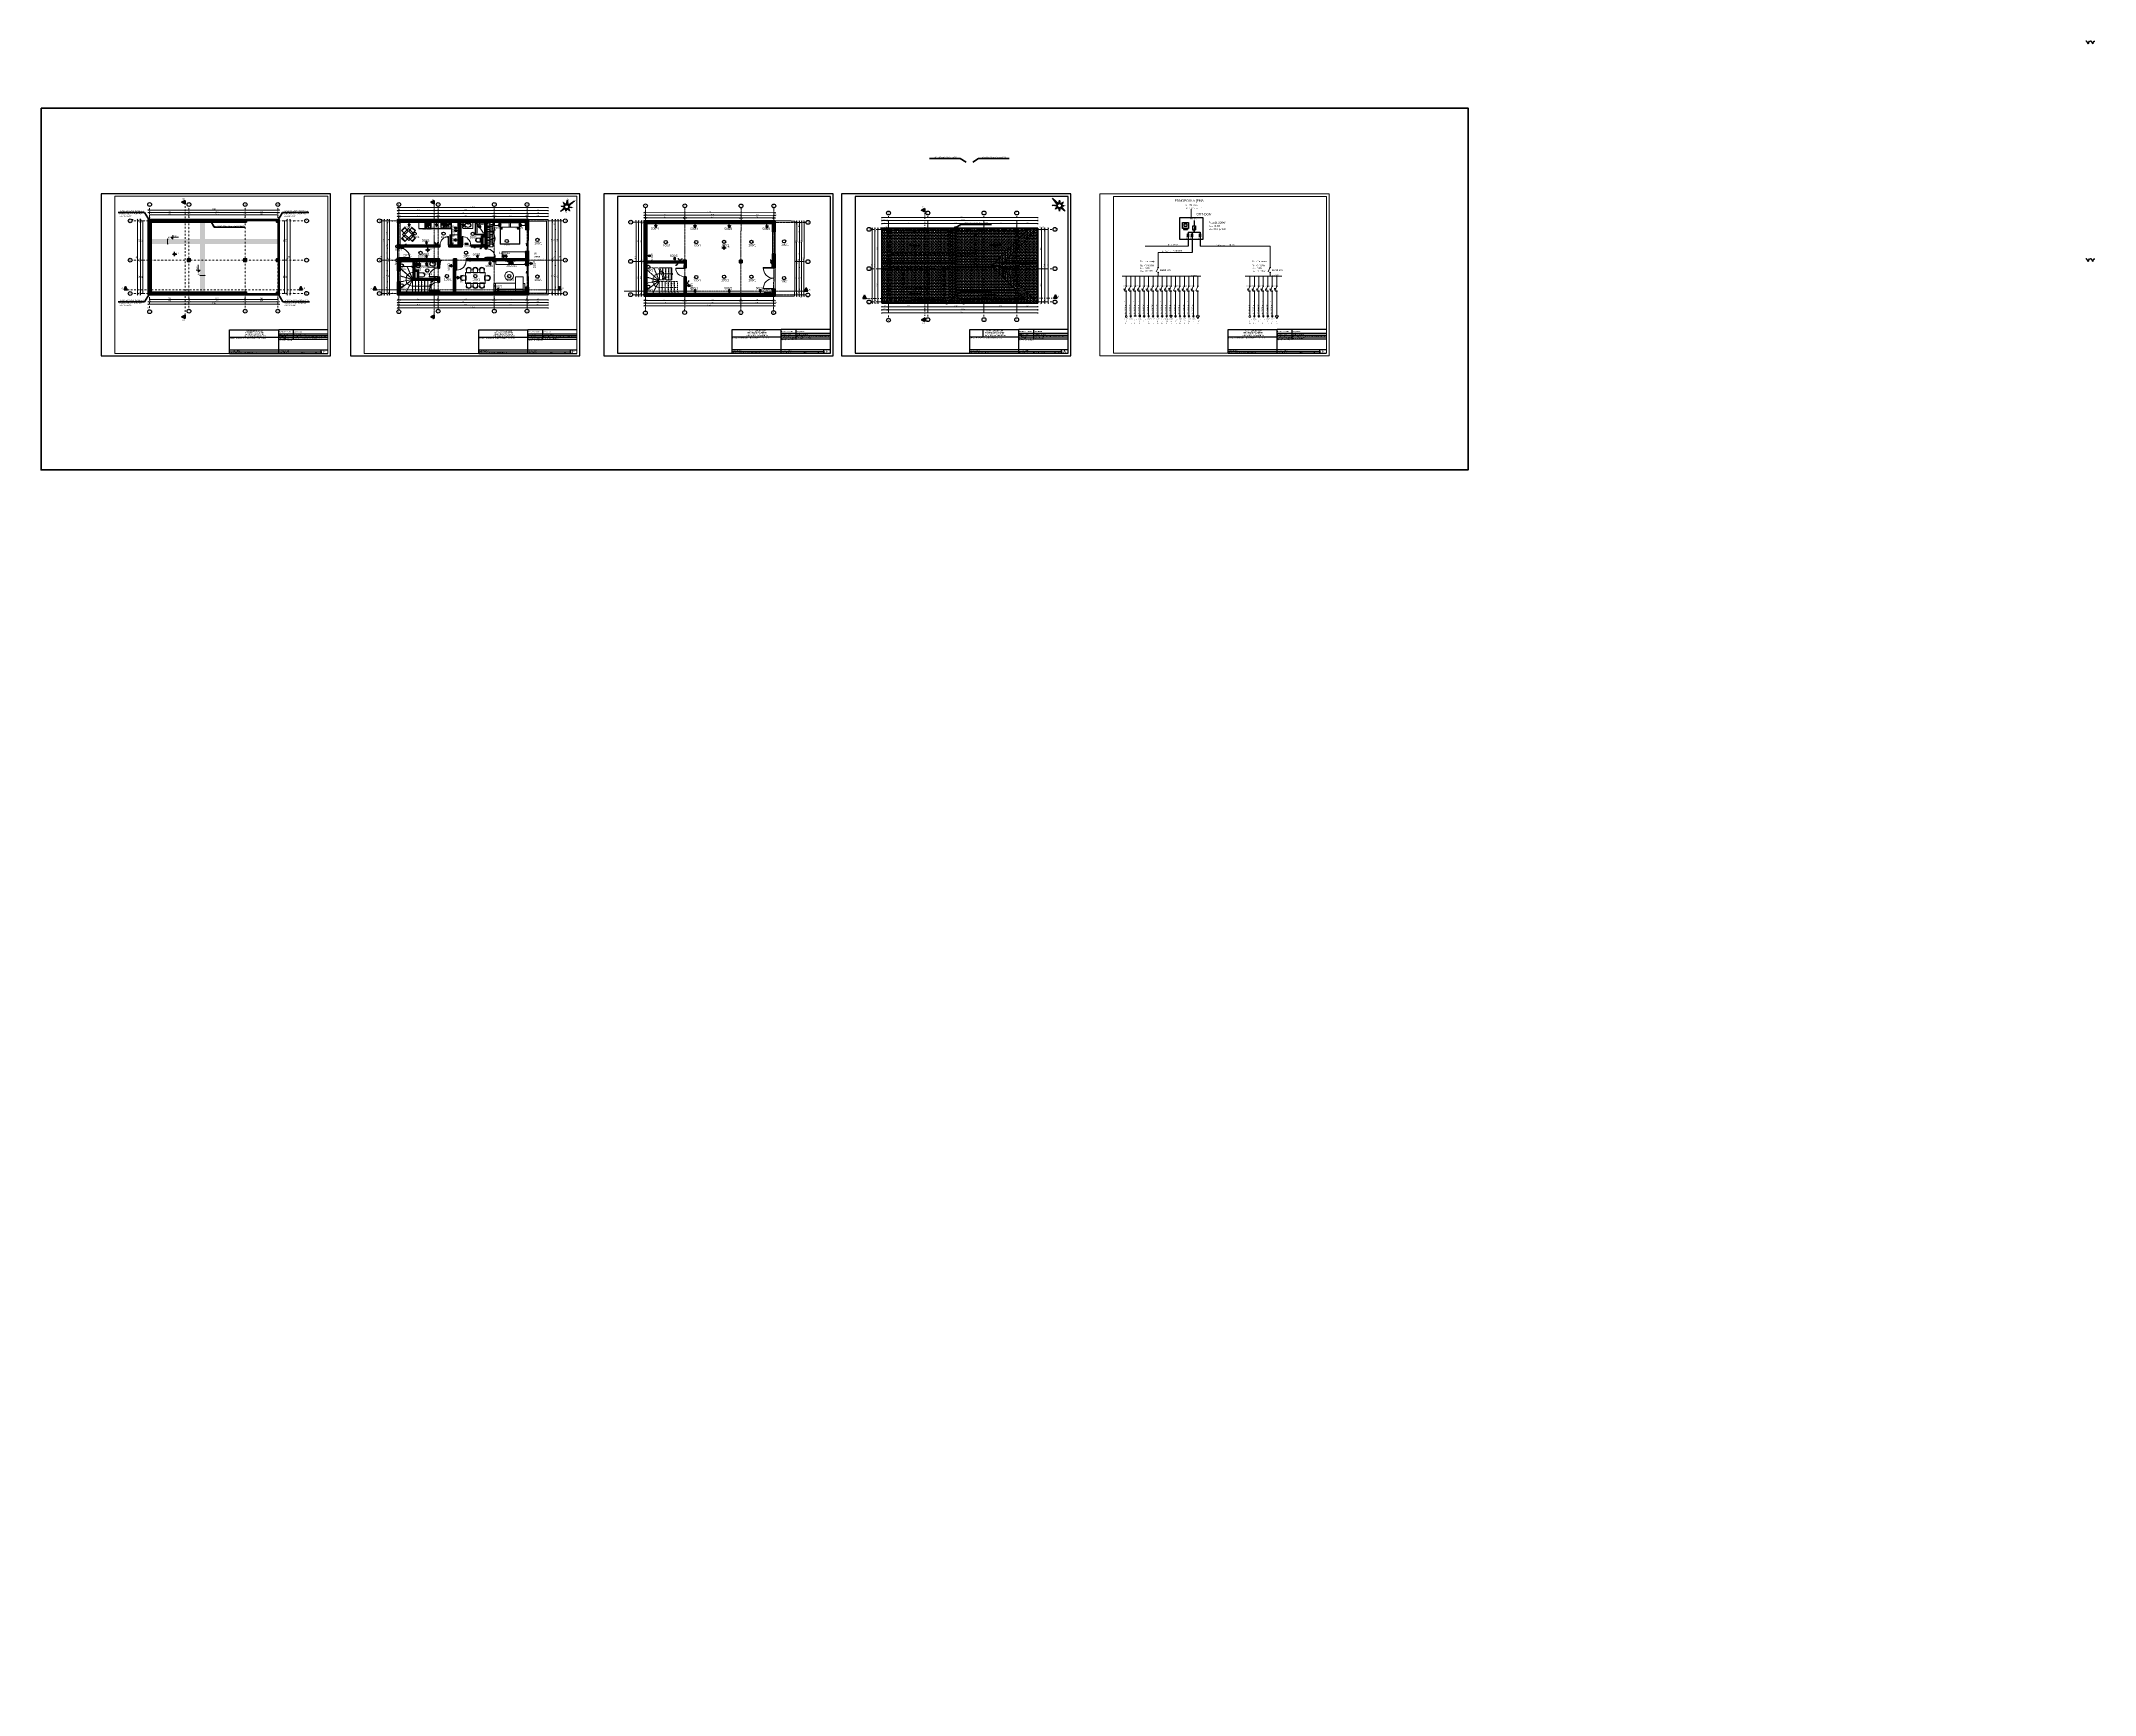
# Model space of a CAD drawing. Header units: millimetres. Extents: x -22688 to 165477, y -34508 to 218425.
# Drawn here: x -22688 to 165477, y -34508 to 117053 of the extents above; entities that cross this region are included whole.
import ezdxf

# ---------------------------------------------------------------- set-up
doc = ezdxf.new("R2010")
doc.units = ezdxf.units.MM
doc.header["$MEASUREMENT"] = 0
doc.set_wipeout_variables(frame=1)
for name, pattern in [('- Двойно прекъснати линии', [1093.611073, 529.166651, -211.666656, 141.111112, -211.666656]), ('- Прекъснати линия', [211.666667, 105.833333, -105.833333]), ('- Скирити линии', [122.5, 100, -22.5]), ('ACAD_ISO03W100', [30, 12, -18]), ('Dashed', [423.333333, 211.666667, -211.666667]), ('DASHED2', [0.375, 0.25, -0.125]), ('Dot & Dashed', [670.277762, 317.5, -176.388889, 0, -176.388874]), ('Small Dashed', [282.222222, 141.111111, -141.111111]), ('v1', [2800, 1000, -400, 0, -400, 1000, 0]), ('Wipeout_Contour', [1000, 0, -1000]), ('Скрита линия (1)', [317.5, 211.666667, -105.833333])]:
    doc.linetypes.add(name, pattern=pattern)
for name, color, linetype, lineweight in [('1', 8, 'Continuous', 13), ('102', 254, 'Continuous', 15), ('25', 9, 'Continuous', 35), ('41', 7, 'Continuous', 35), ('46', 9, 'Continuous', 35), ('7', 7, 'Continuous', 25), ('85', 252, 'Continuous', 20), ('Dimensioning - General_Pen_No__46', 5, 'Continuous', 13), ('dimenzija', 7, 'Continuous', 13), ('GROMOBRAN', 5, 'Continuous', 35), ('KOTI_Visinski', 182, 'Continuous', 20), ('Lines_Pen_No__1', 7, 'Continuous', 13), ('OSKI', 143, 'Continuous', 20), ('Pecat_Pen_No__1', 7, 'Continuous', 13), ('Roofs_Pen_No__1', 7, 'Continuous', 13), ('Stran sema', 7, 'Continuous', 13), ('tekst', 7, 'Continuous', 13), ('Text blocks_Pen_No__1', 7, 'Continuous', 13)]:
    doc.layers.add(name, color=color, linetype=linetype, lineweight=lineweight)
for name, color, linetype in [('1 _ Конструкция - Недефинирани обекти.Structural - Bearing', 7, 'Continuous'), ('1 _ Плочи - Основни.Structural - Bearing', 7, 'Continuous'), ('1 _ Преградни_Стени - Външни .Non Structural - Bearing', 7, 'Continuous'), ('4 _ - Фрагмент - Разрез.2D Elements', 7, 'Continuous'), ('4 _ - Фрагмент - Чертежи.2D Elements', 7, 'Continuous'), ('6 _ - Конструктивни оси.Dimensioning', 7, 'Continuous'), ('6 _ - Размери - Нива.Dimensioning', 7, 'Continuous'), ('7 _ - Основни елементи.2D Elements', 7, 'Continuous'), ('ELEKTRIKA', 24, 'Continuous'), ('Marker - Section', 7, 'Continuous'), ('Model Unit - Zone', 7, 'Continuous'), ('Structural - Bearing', 7, 'Continuous'), ('Structural - Stair & Railing', 7, 'Continuous')]:
    doc.layers.add(name, color=color, linetype=linetype)
doc.layers.add('3 _ - Обзавеждане - Вътрешно.Furniture', color=7, linetype='Continuous', true_color=0x6b6157)
doc.layers.add('6 _ - Размери - Основни.Dimensioning', color=7, linetype='Continuous', true_color=0x7a7a7a)
for name, color, linetype, lineweight, true_color in [('65', 7, 'Continuous', 20, 0x4e4e4e), ('Dimensioning - General_Pen_No__25', 7, 'Continuous', 13, 0x40a5ff), ('hatch', 7, 'Continuous', 9, 0x7a7a7a), ('New_MEP - Electrical_Pen_No__4', 7, 'Continuous', 20, 0x029e21), ('New_Shell - Roof_Pen_No__172', 7, 'Continuous', 13, 0x6a6a6a), ('New_Shell - Roof_Pen_No__176', 7, 'Continuous', 13, 0x6a6a6a), ('New_Structural - Bearing_Pen_No__168', 7, 'Continuous', 13, 0x6a6a6a), ('New_Structural - Bearing_Pen_No__8', 7, 'Continuous', 35, 0xa80f02), ('New_Structural - Stair & Railing_Pen_No__175', 7, 'Continuous', 13, 0xbf927d)]:
    doc.layers.add(name, color=color, linetype=linetype, lineweight=lineweight, true_color=true_color)
doc.styles.add('GENERATED_STYLE_2', font='arial.ttf')
doc.styles.add('GENERATED_STYLE_3', font='GOTHICB.TTF')
doc.styles.add('GENERATED_STYLE_4', font='arial.ttf')
doc.styles.add('GENERATED_STYLE_5', font='')
doc.styles.add('GENERATED_STYLE_6', font='Cambria Math.ttf')
doc.styles.add('GENERATED_STYLE_7', font='GOTHICBI.TTF')
doc.styles.add('KIRILICA', font='MCSWIS.TTF', dxfattribs={"width": 0.8, "height": 20})
doc.styles.add('PLATEIA', font='CGSAPPS.shx', dxfattribs={"width": 0.6})
doc.styles.get('GENERATED_STYLE_5').set_extended_font_data('MAC C Swiss cyrillic', bold=True)
doc.dimstyles.new('50', dxfattribs={"dimtxt": 150, "dimasz": 0.5, "dimexe": 0.18, "dimexo": 0.0625, "dimgap": 4, "dimtad": 1, "dimdec": 0, "dimlfac": 0.1, "dimzin": 12, "dimdsep": 46, "dimtxsty": 'PLATEIA', "dimblk": 'A$C321216CB', "dimcen": 0.09, "dimse1": 1, "dimse2": 1, "dimclrd": 256, "dimclrt": 256, "dimadec": 3, "dimazin": 0, "dimtfac": 1, "dimtdec": 0, "dimtix": 1, "dimtmove": 2, "dimatfit": 3, "dimldrblk": 'A$C321216CB', "dimfxl": 1, "dimtolj": 1, "dimtzin": 0, "dimlwd": -1, "dimarcsym": 0})
pattern_1 = [(0, (0, 0), (0, 100), [])]
pattern_2 = [(0, (0, 0), (0, 173.20508), [0, -100]), (0, (50, 86.6), (0, 173.20508), [0, -100])]
pattern_3 = [(10, (0, 0), (-15.628336, 88.632695), [])]
pattern_4 = [(45, (-46897.83, 95813.185), (-45.961934, 45.961934), [])]
pattern_5 = [(0, (-46897.83, 95813.19), (0, 99.99999), [0, -14.999998])]
pattern_6 = [(45, (-46897.833, 95813.185), (-35.355335, 35.355335), []), (135, (-46897.833, 95813.185), (35.355335, 35.355335), [])]
pattern_7 = [(45, (-24303.27, 95693.68), (-45.961934, 45.961934), [])]
pattern_8 = [(45, (-24303.27, 95693.68), (-35.355335, 35.355335), []), (135, (-24303.27, 95693.68), (35.355335, 35.355335), [])]
pattern_9 = [(45, (-69726.457, 95813.185), (-35.355335, 35.355335), []), (135, (-69726.457, 95813.185), (35.355335, 35.355335), [])]
pattern_10 = [(45, (-72778.455, 106513.07), (-35.35534, 35.35534), []), (135, (-72778.455, 106513.07), (-35.35534, -35.35534), [])]

# ---------------------------------------------------------------- blocks, each defined once
blk = doc.blocks.new('ANTETKA')
at = {"layer": '4 _ - Фрагмент - Чертежи.2D Elements', "linetype": 'Continuous', "lineweight": 25, "ltscale": 0.01}
for p, q in [((76355, 4608), (71861, 4608)), ((71861, 2441), (71861, 4608)), ((71861, 3762), (76355, 3762)), ((73965, 2593), (73965, 2441)), ((75252, 2593), (75252, 2441))]:
    blk.add_line(p, q, dxfattribs=at)
at = {"layer": '4 _ - Фрагмент - Чертежи.2D Elements', "linetype": 'Continuous', "lineweight": 25, "ltscale": 0.01, "flags": 128}
for points in [[(67355, 4608), (71861, 4608)], [(67355, 2441), (67355, 4608), (71861, 4608)], [(67355, 3937), (71861, 3937)], [(71861, 4267), (76355, 4267)], [(71861, 4102), (76355, 4102)], [(71861, 3937), (76355, 3937)], [(73189, 4608), (73189, 3762)], [(67355, 2773), (76355, 2773)], [(67355, 2593), (75752, 2593)], [(67355, 2441), (76355, 2441)], [(75752, 2623), (75752, 2441), (75752, 2773)]]:
    blk.add_lwpolyline(points, dxfattribs=at)
at = {"layer": '4 _ - Фрагмент - Разрез.2D Elements', "linetype": 'Continuous', "lineweight": 35, "char_height": 90}
for s, insert, attachment_point, style in [('\\A1;\\pxql;{\\fCentury Gothic|b1|i0|c204|p34;ОВЛАСТЕН ПРОЕКТАНТ: \\A0;деи. ЉУБОМИР ПЕТРО\\fArial|b1|i0|c204|p34;ВИЧ}', (67415, 3830), 4, 'GENERATED_STYLE_4'), ('\\A1;\\pxqc;{\\fCentury Gothic|b1|i0|c204|p34;\\W0.85;ГЕО ИНГ ДОО. ДЕЛЧЕВО\\PМ.М Брицо б.б 2320 Делчево \\Pтел 033 411 770 ; 075 354 409 \\P  mail : geoing.delcevo@gmail.com}', (69646, 4266), 5, 'GENERATED_STYLE_5'), ('\\A1;{\\W0.850000x;\\pql;\\fCentury Gothic|b0|i0|c204|p34;СОДРЖИНА НА ЦРТЕЖ}', (71890, 3842), 4, 'GENERATED_STYLE_4'), ('\\A1;{\\W0.850000x;\\pql;\\fCentury Gothic|b0|i0|c204|p34;ЛОКАЦИЈА:}', (71895, 4010), 4, 'GENERATED_STYLE_4'), ('\\A1;{\\W0.850000x;\\pql;\\fCentury Gothic|b0|i0|c204|p34;НАЗИВ НА ОБЈЕКТ:}', (71895, 4433), 4, 'GENERATED_STYLE_4'), ('\\A1;{\\W0.850000x;\\pql;\\fCentury Gothic|b0|i0|c204|p34;ИНВЕСТИТОР:}', (71895, 4190), 4, 'GENERATED_STYLE_4'), ('\\A1;{\\W0.850000x;\\pql;\\fCentury Gothic|b0|i0|c204|p34;Семејна куќа}', (73225, 4429), 4, 'GENERATED_STYLE_4'), ('\\A1;{\\W0.850000x;\\pql;\\fCentury Gothic|b0|i0|c204|p34;ТОШЕ БОГДАНОВ}', (73234, 4181), 4, 'GENERATED_STYLE_4'), ('\\A1;\\pxql;{\\fCentury Gothic|b0|i0|c204|p34;\\W0.85;КП 15915\\fCentury Gothic|b0|i0|c0|p34;/122\\fCentury Gothic|b0|i0|c204|p34;, ГП 3.29, КО Кочани, Општина Кочани}', (73235, 4030), 4, 'GENERATED_STYLE_4'), ('\\A1;{\\W0.850000x;\\pql;\\fCentury Gothic|b0|i0|c204|p34;СОРАБОТНИК:}', (67444, 2690), 4, 'GENERATED_STYLE_4'), ('\\A1;{\\W0.850000x;\\pql;\\fCentury Gothic|b0|i0|c204|p34;МЕСТО И ДАТУМ: ДЕЛЧЕВО}', (67444, 2506), 4, 'GENERATED_STYLE_4'), ('\\A1;{\\W0.850000x;\\pql;\\fCentury Gothic|b0|i0|c204|p34;ФЕВРУАРИ 2024\\P\\pql;\\fCentury Gothic|b0|i0|c204|p34;}', (68946, 2512), 4, 'GENERATED_STYLE_4'), ('\\A1;{\\W0.850000x;\\pql;\\fCentury Gothic|b0|i0|c204|p34;ОВЛАСТЕН РЕВИДЕНТ\\P\\pqc;\\fCentury Gothic|b0|i0|c204|p34;}', (71895, 3671), 4, 'GENERATED_STYLE_4'), ('\\A1;{\\W0.850000x;\\pql;\\fCentury Gothic|b0|i0|c204|p34;СОРАБОТНИК}', (71942, 2682), 4, 'GENERATED_STYLE_4'), ('\\A1;{\\W0.850000x;\\pql;\\fCentury Gothic|b0|i0|c204|p34;ТЕХ. БРОЈ: }', (71945, 2515), 4, 'GENERATED_STYLE_4'), ('\\A1;{\\W0.850000x;\\pql;\\fCentury Gothic|b0|i0|c204|p34;45-24\\P\\pql;\\fCentury Gothic|b0|i0|c204|p34;}', (72532, 2514), 4, 'GENERATED_STYLE_4'), ('\\A1;{\\W0.850000x;\\pql;\\fCentury Gothic|b0|i0|c204|p34;ЛИСТ: }', (74015, 2509), 4, 'GENERATED_STYLE_4')]:
    blk.add_mtext(s, dxfattribs=dict(at, insert=insert, attachment_point=attachment_point, style=style))
at = {"layer": 'Pecat_Pen_No__1', "linetype": 'Continuous', "insert": (76045, 2608), "char_height": 283.7, "attachment_point": 5, "style": 'GENERATED_STYLE_5'}
blk.add_mtext('{\\fMAC C Swiss|b0|i0|c0|p34;E}', dxfattribs=at)
blk = doc.blocks.new('A$C321216CB')
for p, q in [((-54, 0), (54, 0)), ((-38, -38), (38, 38)), ((0, -75), (0, 75))]:
    blk.add_line(p, q)
blk = doc.blocks.new('*D733')
at = {"layer": 'DEFPOINTS', "color": 0, "ltscale": 50, "transparency": 16777216}
for p in [(-13592, 100574), (-13592, 96974), (-13351, 96974)]:
    blk.add_point(p, dxfattribs=at)
at = {"layer": 'dimenzija', "ltscale": 50, "transparency": 16777216}
blk.add_line((-13351, 100573), (-13351, 96974), dxfattribs=at)
at = {"layer": 'dimenzija', "ltscale": 50, "transparency": 16777216, "xscale": 0.5, "yscale": 0.5, "zscale": 0.5}
for p, rotation in [((-13351, 100574), 90), ((-13351, 96974), 270)]:
    blk.add_blockref('A$C321216CB', p, dxfattribs=dict(at, rotation=rotation))
at = {"layer": 'dimenzija', "ltscale": 50, "transparency": 16777216, "insert": (-13430, 98774), "char_height": 150, "attachment_point": 5, "rotation": 90, "style": 'PLATEIA'}
blk.add_mtext('\\A1;360', dxfattribs=at)
blk = doc.blocks.new('*D757')
at = {"ltscale": 50, "transparency": 16777216}
blk.add_line((-13592, 100698), (-13592, 100449), dxfattribs=at)
at = {"layer": 'DEFPOINTS', "color": 0, "ltscale": 50, "transparency": 16777216}
for p in [(-13592, 100449), (-12866, 100699), (-12866, 100449)]:
    blk.add_point(p, dxfattribs=at)
at = {"ltscale": 50, "transparency": 16777216, "xscale": 0.5, "yscale": 0.5, "zscale": 0.5}
for p, rotation in [((-13592, 100699), 90), ((-13592, 100449), 270)]:
    blk.add_blockref('A$C321216CB', p, dxfattribs=dict(at, rotation=rotation))
at = {"ltscale": 50, "transparency": 16777216, "insert": (-13671, 100574), "char_height": 150, "attachment_point": 5, "rotation": 90, "style": 'PLATEIA'}
blk.add_mtext('\\A1;25', dxfattribs=at)
blk = doc.blocks.new('*D758')
at = {"layer": 'DEFPOINTS', "color": 0, "ltscale": 50, "transparency": 16777216}
for p in [(-12866, 100449), (-13592, 97099), (-12866, 97099)]:
    blk.add_point(p, dxfattribs=at)
at = {"layer": 'dimenzija', "ltscale": 50, "transparency": 16777216}
blk.add_line((-13592, 100448), (-13592, 97099), dxfattribs=at)
at = {"layer": 'dimenzija', "ltscale": 50, "transparency": 16777216, "xscale": 0.5, "yscale": 0.5, "zscale": 0.5}
for p, rotation in [((-13592, 100449), 90), ((-13592, 97099), 270)]:
    blk.add_blockref('A$C321216CB', p, dxfattribs=dict(at, rotation=rotation))
at = {"layer": 'dimenzija', "ltscale": 50, "transparency": 16777216, "insert": (-13671, 98774), "char_height": 150, "attachment_point": 5, "rotation": 90, "style": 'PLATEIA'}
blk.add_mtext('\\A1;335', dxfattribs=at)
blk = doc.blocks.new('*D759')
at = {"layer": 'DEFPOINTS', "color": 0, "ltscale": 50, "transparency": 16777216}
for p in [(-13592, 96849), (-12866, 97099), (-12866, 96849)]:
    blk.add_point(p, dxfattribs=at)
at = {"layer": 'dimenzija', "ltscale": 50, "transparency": 16777216}
blk.add_line((-13592, 97098), (-13592, 96849), dxfattribs=at)
at = {"layer": 'dimenzija', "ltscale": 50, "transparency": 16777216, "xscale": 0.5, "yscale": 0.5, "zscale": 0.5}
for p, rotation in [((-13592, 97099), 90), ((-13592, 96849), 270)]:
    blk.add_blockref('A$C321216CB', p, dxfattribs=dict(at, rotation=rotation))
at = {"layer": 'dimenzija', "ltscale": 50, "transparency": 16777216, "insert": (-13671, 96974), "char_height": 150, "attachment_point": 5, "rotation": 90, "style": 'PLATEIA'}
blk.add_mtext('\\A1;25', dxfattribs=at)
blk = doc.blocks.new('*D760')
at = {"layer": 'DEFPOINTS', "color": 0, "ltscale": 50, "transparency": 16777216}
for p in [(-12866, 96849), (-13592, 94049), (-12866, 94049)]:
    blk.add_point(p, dxfattribs=at)
at = {"layer": 'dimenzija', "ltscale": 50, "transparency": 16777216}
blk.add_line((-13592, 96848), (-13592, 94049), dxfattribs=at)
at = {"layer": 'dimenzija', "ltscale": 50, "transparency": 16777216, "xscale": 0.5, "yscale": 0.5, "zscale": 0.5}
for p, rotation in [((-13592, 96849), 90), ((-13592, 94049), 270)]:
    blk.add_blockref('A$C321216CB', p, dxfattribs=dict(at, rotation=rotation))
at = {"layer": 'dimenzija', "ltscale": 50, "transparency": 16777216, "insert": (-13671, 95449), "char_height": 150, "attachment_point": 5, "rotation": 90, "style": 'PLATEIA'}
blk.add_mtext('\\A1;280', dxfattribs=at)
blk = doc.blocks.new('*D761')
at = {"layer": 'DEFPOINTS', "color": 0, "ltscale": 50, "transparency": 16777216}
for p in [(-13592, 93799), (-12866, 94049), (-12866, 93799)]:
    blk.add_point(p, dxfattribs=at)
at = {"layer": 'dimenzija', "ltscale": 50, "transparency": 16777216}
blk.add_line((-13592, 94048), (-13592, 93799), dxfattribs=at)
at = {"layer": 'dimenzija', "ltscale": 50, "transparency": 16777216, "xscale": 0.5, "yscale": 0.5, "zscale": 0.5}
for p, rotation in [((-13592, 94049), 90), ((-13592, 93799), 270)]:
    blk.add_blockref('A$C321216CB', p, dxfattribs=dict(at, rotation=rotation))
at = {"layer": 'dimenzija', "ltscale": 50, "transparency": 16777216, "insert": (-13671, 93924), "char_height": 150, "attachment_point": 5, "rotation": 90, "style": 'PLATEIA'}
blk.add_mtext('\\A1;25', dxfattribs=at)
blk = doc.blocks.new('*D734')
at = {"layer": 'DEFPOINTS', "color": 0, "ltscale": 50, "transparency": 16777216}
for p in [(-12866, 100699), (-13851, 93799), (-12866, 93799)]:
    blk.add_point(p, dxfattribs=at)
at = {"layer": 'dimenzija', "ltscale": 50, "transparency": 16777216}
blk.add_line((-13851, 100698), (-13851, 93799), dxfattribs=at)
at = {"layer": 'dimenzija', "ltscale": 50, "transparency": 16777216, "xscale": 0.5, "yscale": 0.5, "zscale": 0.5}
for p, rotation in [((-13851, 100699), 90), ((-13851, 93799), 270)]:
    blk.add_blockref('A$C321216CB', p, dxfattribs=dict(at, rotation=rotation))
at = {"layer": 'dimenzija', "ltscale": 50, "transparency": 16777216, "insert": (-13930, 97249), "char_height": 150, "attachment_point": 5, "rotation": 90, "style": 'PLATEIA'}
blk.add_mtext('\\A1;690', dxfattribs=at)
blk = doc.blocks.new('*D762')
at = {"layer": 'DEFPOINTS', "color": 0, "ltscale": 50, "transparency": 16777216}
for p in [(-12741, 100899), (-9141, 101120), (-9141, 100899)]:
    blk.add_point(p, dxfattribs=at)
at = {"layer": 'dimenzija', "ltscale": 50, "transparency": 16777216}
blk.add_line((-12741, 101120), (-9142, 101120), dxfattribs=at)
at = {"layer": 'dimenzija', "ltscale": 50, "transparency": 16777216, "xscale": 0.5, "yscale": 0.5, "zscale": 0.5, "rotation": 180}
blk.add_blockref('A$C321216CB', (-12741, 101120), dxfattribs=at)
at = {"layer": 'dimenzija', "ltscale": 50, "transparency": 16777216, "xscale": 0.5, "yscale": 0.5, "zscale": 0.5}
blk.add_blockref('A$C321216CB', (-9141, 101120), dxfattribs=at)
at = {"layer": 'dimenzija', "ltscale": 50, "transparency": 16777216, "insert": (-10941, 101199), "char_height": 150, "attachment_point": 5, "style": 'PLATEIA'}
blk.add_mtext('\\A1;360', dxfattribs=at)
blk = doc.blocks.new('*D763')
at = {"layer": 'DEFPOINTS', "color": 0, "ltscale": 50, "transparency": 16777216}
for p in [(-9141, 100899), (-3991, 101120), (-3991, 100899)]:
    blk.add_point(p, dxfattribs=at)
at = {"layer": 'dimenzija', "ltscale": 50, "transparency": 16777216}
blk.add_line((-9141, 101120), (-3992, 101120), dxfattribs=at)
at = {"layer": 'dimenzija', "ltscale": 50, "transparency": 16777216, "xscale": 0.5, "yscale": 0.5, "zscale": 0.5, "rotation": 180}
blk.add_blockref('A$C321216CB', (-9141, 101120), dxfattribs=at)
at = {"layer": 'dimenzija', "ltscale": 50, "transparency": 16777216, "xscale": 0.5, "yscale": 0.5, "zscale": 0.5}
blk.add_blockref('A$C321216CB', (-3991, 101120), dxfattribs=at)
at = {"layer": 'dimenzija', "ltscale": 50, "transparency": 16777216, "insert": (-6566, 101199), "char_height": 150, "attachment_point": 5, "style": 'PLATEIA'}
blk.add_mtext('\\A1;515', dxfattribs=at)
blk = doc.blocks.new('*D735')
at = {"layer": 'DEFPOINTS', "color": 0, "ltscale": 50, "transparency": 16777216}
for p in [(-12866, 100699), (-12614, 101336), (-12614, 100699)]:
    blk.add_point(p, dxfattribs=at)
at = {"layer": 'dimenzija', "ltscale": 50, "transparency": 16777216}
blk.add_line((-12866, 101336), (-12615, 101336), dxfattribs=at)
at = {"layer": 'dimenzija', "ltscale": 50, "transparency": 16777216, "xscale": 0.5, "yscale": 0.5, "zscale": 0.5, "rotation": 180}
blk.add_blockref('A$C321216CB', (-12866, 101336), dxfattribs=at)
at = {"layer": 'dimenzija', "ltscale": 50, "transparency": 16777216, "xscale": 0.5, "yscale": 0.5, "zscale": 0.5}
blk.add_blockref('A$C321216CB', (-12614, 101336), dxfattribs=at)
at = {"layer": 'dimenzija', "ltscale": 50, "transparency": 16777216, "insert": (-12740, 101415), "char_height": 150, "attachment_point": 5, "style": 'PLATEIA'}
blk.add_mtext('\\A1;25', dxfattribs=at)
blk = doc.blocks.new('*D764')
at = {"layer": 'DEFPOINTS', "color": 0, "ltscale": 50, "transparency": 16777216}
for p in [(-12614, 100699), (-9268, 101336), (-9268, 100699)]:
    blk.add_point(p, dxfattribs=at)
at = {"layer": 'dimenzija', "ltscale": 50, "transparency": 16777216}
blk.add_line((-12614, 101336), (-9269, 101336), dxfattribs=at)
at = {"layer": 'dimenzija', "ltscale": 50, "transparency": 16777216, "xscale": 0.5, "yscale": 0.5, "zscale": 0.5, "rotation": 180}
blk.add_blockref('A$C321216CB', (-12614, 101336), dxfattribs=at)
at = {"layer": 'dimenzija', "ltscale": 50, "transparency": 16777216, "xscale": 0.5, "yscale": 0.5, "zscale": 0.5}
blk.add_blockref('A$C321216CB', (-9268, 101336), dxfattribs=at)
at = {"layer": 'dimenzija', "ltscale": 50, "transparency": 16777216, "insert": (-10941, 101415), "char_height": 150, "attachment_point": 5, "style": 'PLATEIA'}
blk.add_mtext('\\A1;335', dxfattribs=at)
blk = doc.blocks.new('*D765')
at = {"layer": 'DEFPOINTS', "color": 0, "ltscale": 50, "transparency": 16777216}
for p in [(-9268, 100699), (-9018, 101336), (-9018, 100699)]:
    blk.add_point(p, dxfattribs=at)
at = {"layer": 'dimenzija', "ltscale": 50, "transparency": 16777216}
blk.add_line((-9268, 101336), (-9019, 101336), dxfattribs=at)
at = {"layer": 'dimenzija', "ltscale": 50, "transparency": 16777216, "xscale": 0.5, "yscale": 0.5, "zscale": 0.5, "rotation": 180}
blk.add_blockref('A$C321216CB', (-9268, 101336), dxfattribs=at)
at = {"layer": 'dimenzija', "ltscale": 50, "transparency": 16777216, "xscale": 0.5, "yscale": 0.5, "zscale": 0.5}
blk.add_blockref('A$C321216CB', (-9018, 101336), dxfattribs=at)
at = {"layer": 'dimenzija', "ltscale": 50, "transparency": 16777216, "insert": (-9143, 101415), "char_height": 150, "attachment_point": 5, "style": 'PLATEIA'}
blk.add_mtext('\\A1;25', dxfattribs=at)
blk = doc.blocks.new('*D766')
at = {"layer": 'DEFPOINTS', "color": 0, "ltscale": 50, "transparency": 16777216}
for p in [(-9018, 100699), (-4116, 101336), (-4116, 100699)]:
    blk.add_point(p, dxfattribs=at)
at = {"layer": 'dimenzija', "ltscale": 50, "transparency": 16777216}
blk.add_line((-9018, 101336), (-4117, 101336), dxfattribs=at)
at = {"layer": 'dimenzija', "ltscale": 50, "transparency": 16777216, "xscale": 0.5, "yscale": 0.5, "zscale": 0.5, "rotation": 180}
blk.add_blockref('A$C321216CB', (-9018, 101336), dxfattribs=at)
at = {"layer": 'dimenzija', "ltscale": 50, "transparency": 16777216, "xscale": 0.5, "yscale": 0.5, "zscale": 0.5}
blk.add_blockref('A$C321216CB', (-4116, 101336), dxfattribs=at)
at = {"layer": 'dimenzija', "ltscale": 50, "transparency": 16777216, "insert": (-6567, 101415), "char_height": 150, "attachment_point": 5, "style": 'PLATEIA'}
blk.add_mtext('\\A1;490', dxfattribs=at)
blk = doc.blocks.new('*D767')
at = {"layer": 'DEFPOINTS', "color": 0, "ltscale": 50, "transparency": 16777216}
for p in [(-4116, 100699), (-3866, 101336), (-3866, 100699)]:
    blk.add_point(p, dxfattribs=at)
at = {"layer": 'dimenzija', "ltscale": 50, "transparency": 16777216}
blk.add_line((-4116, 101336), (-3867, 101336), dxfattribs=at)
at = {"layer": 'dimenzija', "ltscale": 50, "transparency": 16777216, "xscale": 0.5, "yscale": 0.5, "zscale": 0.5, "rotation": 180}
blk.add_blockref('A$C321216CB', (-4116, 101336), dxfattribs=at)
at = {"layer": 'dimenzija', "ltscale": 50, "transparency": 16777216, "xscale": 0.5, "yscale": 0.5, "zscale": 0.5}
blk.add_blockref('A$C321216CB', (-3866, 101336), dxfattribs=at)
at = {"layer": 'dimenzija', "ltscale": 50, "transparency": 16777216, "insert": (-3991, 101415), "char_height": 150, "attachment_point": 5, "style": 'PLATEIA'}
blk.add_mtext('\\A1;25', dxfattribs=at)
blk = doc.blocks.new('*D768')
at = {"layer": 'DEFPOINTS', "color": 0, "ltscale": 50, "transparency": 16777216}
for p in [(-3991, 100899), (-991, 101120), (-991, 100699)]:
    blk.add_point(p, dxfattribs=at)
at = {"layer": 'dimenzija', "ltscale": 50, "transparency": 16777216}
blk.add_line((-3991, 101120), (-992, 101120), dxfattribs=at)
at = {"layer": 'dimenzija', "ltscale": 50, "transparency": 16777216, "xscale": 0.5, "yscale": 0.5, "zscale": 0.5, "rotation": 180}
blk.add_blockref('A$C321216CB', (-3991, 101120), dxfattribs=at)
at = {"layer": 'dimenzija', "ltscale": 50, "transparency": 16777216, "xscale": 0.5, "yscale": 0.5, "zscale": 0.5}
blk.add_blockref('A$C321216CB', (-991, 101120), dxfattribs=at)
at = {"layer": 'dimenzija', "ltscale": 50, "transparency": 16777216, "insert": (-2491, 101199), "char_height": 150, "attachment_point": 5, "style": 'PLATEIA'}
blk.add_mtext('\\A1;300', dxfattribs=at)
blk = doc.blocks.new('*D769')
at = {"layer": 'DEFPOINTS', "color": 0, "ltscale": 50, "transparency": 16777216}
for p in [(-3866, 100699), (-1116, 101336), (-1116, 100699)]:
    blk.add_point(p, dxfattribs=at)
at = {"layer": 'dimenzija', "ltscale": 50, "transparency": 16777216}
blk.add_line((-3866, 101336), (-1117, 101336), dxfattribs=at)
at = {"layer": 'dimenzija', "ltscale": 50, "transparency": 16777216, "xscale": 0.5, "yscale": 0.5, "zscale": 0.5, "rotation": 180}
blk.add_blockref('A$C321216CB', (-3866, 101336), dxfattribs=at)
at = {"layer": 'dimenzija', "ltscale": 50, "transparency": 16777216, "xscale": 0.5, "yscale": 0.5, "zscale": 0.5}
blk.add_blockref('A$C321216CB', (-1116, 101336), dxfattribs=at)
at = {"layer": 'dimenzija', "ltscale": 50, "transparency": 16777216, "insert": (-2491, 101415), "char_height": 150, "attachment_point": 5, "style": 'PLATEIA'}
blk.add_mtext('\\A1;275', dxfattribs=at)
blk = doc.blocks.new('*D770')
at = {"layer": 'DEFPOINTS', "color": 0, "ltscale": 50, "transparency": 16777216}
for p in [(-1116, 100699), (-866, 101336), (-866, 100699)]:
    blk.add_point(p, dxfattribs=at)
at = {"layer": 'dimenzija', "ltscale": 50, "transparency": 16777216}
blk.add_line((-1116, 101336), (-867, 101336), dxfattribs=at)
at = {"layer": 'dimenzija', "ltscale": 50, "transparency": 16777216, "xscale": 0.5, "yscale": 0.5, "zscale": 0.5, "rotation": 180}
blk.add_blockref('A$C321216CB', (-1116, 101336), dxfattribs=at)
at = {"layer": 'dimenzija', "ltscale": 50, "transparency": 16777216, "xscale": 0.5, "yscale": 0.5, "zscale": 0.5}
blk.add_blockref('A$C321216CB', (-866, 101336), dxfattribs=at)
at = {"layer": 'dimenzija', "ltscale": 50, "transparency": 16777216, "insert": (-991, 101415), "char_height": 150, "attachment_point": 5, "style": 'PLATEIA'}
blk.add_mtext('\\A1;25', dxfattribs=at)
blk = doc.blocks.new('*D736')
at = {"layer": 'DEFPOINTS', "color": 0, "ltscale": 50, "transparency": 16777216}
for p in [(-12866, 100699), (-866, 101566), (-866, 100699)]:
    blk.add_point(p, dxfattribs=at)
at = {"layer": 'dimenzija', "ltscale": 50, "transparency": 16777216}
blk.add_line((-12866, 101566), (-867, 101566), dxfattribs=at)
at = {"layer": 'dimenzija', "ltscale": 50, "transparency": 16777216, "xscale": 0.5, "yscale": 0.5, "zscale": 0.5, "rotation": 180}
blk.add_blockref('A$C321216CB', (-12866, 101566), dxfattribs=at)
at = {"layer": 'dimenzija', "ltscale": 50, "transparency": 16777216, "xscale": 0.5, "yscale": 0.5, "zscale": 0.5}
blk.add_blockref('A$C321216CB', (-866, 101566), dxfattribs=at)
at = {"layer": 'dimenzija', "ltscale": 50, "transparency": 16777216, "insert": (-6866, 101645), "char_height": 150, "attachment_point": 5, "style": 'PLATEIA'}
blk.add_mtext('\\A1;1200', dxfattribs=at)
blk = doc.blocks.new('*D737')
at = {"layer": 'DEFPOINTS', "color": 0, "ltscale": 50, "transparency": 16777216}
for p in [(-12741, 93598), (-9141, 93598), (-9141, 93377)]:
    blk.add_point(p, dxfattribs=at)
at = {"layer": 'dimenzija', "ltscale": 50, "transparency": 16777216}
blk.add_line((-12741, 93377), (-9142, 93377), dxfattribs=at)
at = {"layer": 'dimenzija', "ltscale": 50, "transparency": 16777216, "xscale": 0.5, "yscale": 0.5, "zscale": 0.5, "rotation": 180}
blk.add_blockref('A$C321216CB', (-12741, 93377), dxfattribs=at)
at = {"layer": 'dimenzija', "ltscale": 50, "transparency": 16777216, "xscale": 0.5, "yscale": 0.5, "zscale": 0.5}
blk.add_blockref('A$C321216CB', (-9141, 93377), dxfattribs=at)
at = {"layer": 'dimenzija', "ltscale": 50, "transparency": 16777216, "insert": (-10941, 93456), "char_height": 150, "attachment_point": 5, "style": 'PLATEIA'}
blk.add_mtext('\\A1;360', dxfattribs=at)
blk = doc.blocks.new('*D738')
at = {"layer": 'DEFPOINTS', "color": 0, "ltscale": 50, "transparency": 16777216}
for p in [(-9141, 93598), (-3991, 93598), (-3991, 93377)]:
    blk.add_point(p, dxfattribs=at)
at = {"layer": 'dimenzija', "ltscale": 50, "transparency": 16777216}
blk.add_line((-9141, 93377), (-3992, 93377), dxfattribs=at)
at = {"layer": 'dimenzija', "ltscale": 50, "transparency": 16777216, "xscale": 0.5, "yscale": 0.5, "zscale": 0.5, "rotation": 180}
blk.add_blockref('A$C321216CB', (-9141, 93377), dxfattribs=at)
at = {"layer": 'dimenzija', "ltscale": 50, "transparency": 16777216, "xscale": 0.5, "yscale": 0.5, "zscale": 0.5}
blk.add_blockref('A$C321216CB', (-3991, 93377), dxfattribs=at)
at = {"layer": 'dimenzija', "ltscale": 50, "transparency": 16777216, "insert": (-6566, 93456), "char_height": 150, "attachment_point": 5, "style": 'PLATEIA'}
blk.add_mtext('\\A1;515', dxfattribs=at)
blk = doc.blocks.new('*D739')
at = {"layer": 'DEFPOINTS', "color": 0, "ltscale": 50, "transparency": 16777216}
for p in [(-12866, 93799), (-12614, 93799), (-12614, 93161)]:
    blk.add_point(p, dxfattribs=at)
at = {"layer": 'dimenzija', "ltscale": 50, "transparency": 16777216}
blk.add_line((-12866, 93161), (-12615, 93161), dxfattribs=at)
at = {"layer": 'dimenzija', "ltscale": 50, "transparency": 16777216, "xscale": 0.5, "yscale": 0.5, "zscale": 0.5, "rotation": 180}
blk.add_blockref('A$C321216CB', (-12866, 93161), dxfattribs=at)
at = {"layer": 'dimenzija', "ltscale": 50, "transparency": 16777216, "xscale": 0.5, "yscale": 0.5, "zscale": 0.5}
blk.add_blockref('A$C321216CB', (-12614, 93161), dxfattribs=at)
at = {"layer": 'dimenzija', "ltscale": 50, "transparency": 16777216, "insert": (-12740, 93240), "char_height": 150, "attachment_point": 5, "style": 'PLATEIA'}
blk.add_mtext('\\A1;25', dxfattribs=at)
blk = doc.blocks.new('*D740')
at = {"layer": 'DEFPOINTS', "color": 0, "ltscale": 50, "transparency": 16777216}
for p in [(-12614, 93799), (-9268, 93799), (-9268, 93161)]:
    blk.add_point(p, dxfattribs=at)
at = {"layer": 'dimenzija', "ltscale": 50, "transparency": 16777216}
blk.add_line((-12614, 93161), (-9269, 93161), dxfattribs=at)
at = {"layer": 'dimenzija', "ltscale": 50, "transparency": 16777216, "xscale": 0.5, "yscale": 0.5, "zscale": 0.5, "rotation": 180}
blk.add_blockref('A$C321216CB', (-12614, 93161), dxfattribs=at)
at = {"layer": 'dimenzija', "ltscale": 50, "transparency": 16777216, "xscale": 0.5, "yscale": 0.5, "zscale": 0.5}
blk.add_blockref('A$C321216CB', (-9268, 93161), dxfattribs=at)
at = {"layer": 'dimenzija', "ltscale": 50, "transparency": 16777216, "insert": (-10941, 93240), "char_height": 150, "attachment_point": 5, "style": 'PLATEIA'}
blk.add_mtext('\\A1;335', dxfattribs=at)
blk = doc.blocks.new('*D741')
at = {"layer": 'DEFPOINTS', "color": 0, "ltscale": 50, "transparency": 16777216}
for p in [(-9268, 93799), (-9018, 93799), (-9018, 93161)]:
    blk.add_point(p, dxfattribs=at)
at = {"layer": 'dimenzija', "ltscale": 50, "transparency": 16777216}
blk.add_line((-9268, 93161), (-9019, 93161), dxfattribs=at)
at = {"layer": 'dimenzija', "ltscale": 50, "transparency": 16777216, "xscale": 0.5, "yscale": 0.5, "zscale": 0.5, "rotation": 180}
blk.add_blockref('A$C321216CB', (-9268, 93161), dxfattribs=at)
at = {"layer": 'dimenzija', "ltscale": 50, "transparency": 16777216, "xscale": 0.5, "yscale": 0.5, "zscale": 0.5}
blk.add_blockref('A$C321216CB', (-9018, 93161), dxfattribs=at)
at = {"layer": 'dimenzija', "ltscale": 50, "transparency": 16777216, "insert": (-9143, 93240), "char_height": 150, "attachment_point": 5, "style": 'PLATEIA'}
blk.add_mtext('\\A1;25', dxfattribs=at)
blk = doc.blocks.new('*D742')
at = {"layer": 'DEFPOINTS', "color": 0, "ltscale": 50, "transparency": 16777216}
for p in [(-9018, 93799), (-4116, 93799), (-4116, 93161)]:
    blk.add_point(p, dxfattribs=at)
at = {"layer": 'dimenzija', "ltscale": 50, "transparency": 16777216}
blk.add_line((-9018, 93161), (-4117, 93161), dxfattribs=at)
at = {"layer": 'dimenzija', "ltscale": 50, "transparency": 16777216, "xscale": 0.5, "yscale": 0.5, "zscale": 0.5, "rotation": 180}
blk.add_blockref('A$C321216CB', (-9018, 93161), dxfattribs=at)
at = {"layer": 'dimenzija', "ltscale": 50, "transparency": 16777216, "xscale": 0.5, "yscale": 0.5, "zscale": 0.5}
blk.add_blockref('A$C321216CB', (-4116, 93161), dxfattribs=at)
at = {"layer": 'dimenzija', "ltscale": 50, "transparency": 16777216, "insert": (-6567, 93240), "char_height": 150, "attachment_point": 5, "style": 'PLATEIA'}
blk.add_mtext('\\A1;490', dxfattribs=at)
blk = doc.blocks.new('*D743')
at = {"layer": 'DEFPOINTS', "color": 0, "ltscale": 50, "transparency": 16777216}
for p in [(-4116, 93799), (-3866, 93799), (-3866, 93161)]:
    blk.add_point(p, dxfattribs=at)
at = {"layer": 'dimenzija', "ltscale": 50, "transparency": 16777216}
blk.add_line((-4116, 93161), (-3867, 93161), dxfattribs=at)
at = {"layer": 'dimenzija', "ltscale": 50, "transparency": 16777216, "xscale": 0.5, "yscale": 0.5, "zscale": 0.5, "rotation": 180}
blk.add_blockref('A$C321216CB', (-4116, 93161), dxfattribs=at)
at = {"layer": 'dimenzija', "ltscale": 50, "transparency": 16777216, "xscale": 0.5, "yscale": 0.5, "zscale": 0.5}
blk.add_blockref('A$C321216CB', (-3866, 93161), dxfattribs=at)
at = {"layer": 'dimenzija', "ltscale": 50, "transparency": 16777216, "insert": (-3991, 93240), "char_height": 150, "attachment_point": 5, "style": 'PLATEIA'}
blk.add_mtext('\\A1;25', dxfattribs=at)
blk = doc.blocks.new('*D744')
at = {"layer": 'DEFPOINTS', "color": 0, "ltscale": 50, "transparency": 16777216}
for p in [(-3991, 93598), (-991, 93799), (-991, 93377)]:
    blk.add_point(p, dxfattribs=at)
at = {"layer": 'dimenzija', "ltscale": 50, "transparency": 16777216}
blk.add_line((-3991, 93377), (-992, 93377), dxfattribs=at)
at = {"layer": 'dimenzija', "ltscale": 50, "transparency": 16777216, "xscale": 0.5, "yscale": 0.5, "zscale": 0.5, "rotation": 180}
blk.add_blockref('A$C321216CB', (-3991, 93377), dxfattribs=at)
at = {"layer": 'dimenzija', "ltscale": 50, "transparency": 16777216, "xscale": 0.5, "yscale": 0.5, "zscale": 0.5}
blk.add_blockref('A$C321216CB', (-991, 93377), dxfattribs=at)
at = {"layer": 'dimenzija', "ltscale": 50, "transparency": 16777216, "insert": (-2491, 93456), "char_height": 150, "attachment_point": 5, "style": 'PLATEIA'}
blk.add_mtext('\\A1;300', dxfattribs=at)
blk = doc.blocks.new('*D745')
at = {"layer": 'DEFPOINTS', "color": 0, "ltscale": 50, "transparency": 16777216}
for p in [(-3866, 93799), (-1116, 93799), (-1116, 93161)]:
    blk.add_point(p, dxfattribs=at)
at = {"layer": 'dimenzija', "ltscale": 50, "transparency": 16777216}
blk.add_line((-3866, 93161), (-1117, 93161), dxfattribs=at)
at = {"layer": 'dimenzija', "ltscale": 50, "transparency": 16777216, "xscale": 0.5, "yscale": 0.5, "zscale": 0.5, "rotation": 180}
blk.add_blockref('A$C321216CB', (-3866, 93161), dxfattribs=at)
at = {"layer": 'dimenzija', "ltscale": 50, "transparency": 16777216, "xscale": 0.5, "yscale": 0.5, "zscale": 0.5}
blk.add_blockref('A$C321216CB', (-1116, 93161), dxfattribs=at)
at = {"layer": 'dimenzija', "ltscale": 50, "transparency": 16777216, "insert": (-2491, 93240), "char_height": 150, "attachment_point": 5, "style": 'PLATEIA'}
blk.add_mtext('\\A1;275', dxfattribs=at)
blk = doc.blocks.new('*D746')
at = {"layer": 'DEFPOINTS', "color": 0, "ltscale": 50, "transparency": 16777216}
for p in [(-1116, 93799), (-866, 93799), (-866, 93161)]:
    blk.add_point(p, dxfattribs=at)
at = {"layer": 'dimenzija', "ltscale": 50, "transparency": 16777216}
blk.add_line((-1116, 93161), (-867, 93161), dxfattribs=at)
at = {"layer": 'dimenzija', "ltscale": 50, "transparency": 16777216, "xscale": 0.5, "yscale": 0.5, "zscale": 0.5, "rotation": 180}
blk.add_blockref('A$C321216CB', (-1116, 93161), dxfattribs=at)
at = {"layer": 'dimenzija', "ltscale": 50, "transparency": 16777216, "xscale": 0.5, "yscale": 0.5, "zscale": 0.5}
blk.add_blockref('A$C321216CB', (-866, 93161), dxfattribs=at)
at = {"layer": 'dimenzija', "ltscale": 50, "transparency": 16777216, "insert": (-991, 93240), "char_height": 150, "attachment_point": 5, "style": 'PLATEIA'}
blk.add_mtext('\\A1;25', dxfattribs=at)
blk = doc.blocks.new('*D747')
at = {"layer": 'DEFPOINTS', "color": 0, "ltscale": 50, "transparency": 16777216}
for p in [(-12866, 93799), (-866, 93799), (-866, 92932)]:
    blk.add_point(p, dxfattribs=at)
at = {"layer": 'dimenzija', "ltscale": 50, "transparency": 16777216}
blk.add_line((-12866, 92932), (-867, 92932), dxfattribs=at)
at = {"layer": 'dimenzija', "ltscale": 50, "transparency": 16777216, "xscale": 0.5, "yscale": 0.5, "zscale": 0.5, "rotation": 180}
blk.add_blockref('A$C321216CB', (-12866, 92932), dxfattribs=at)
at = {"layer": 'dimenzija', "ltscale": 50, "transparency": 16777216, "xscale": 0.5, "yscale": 0.5, "zscale": 0.5}
blk.add_blockref('A$C321216CB', (-866, 92932), dxfattribs=at)
at = {"layer": 'dimenzija', "ltscale": 50, "transparency": 16777216, "insert": (-6866, 93011), "char_height": 150, "attachment_point": 5, "style": 'PLATEIA'}
blk.add_mtext('\\A1;1200', dxfattribs=at)
blk = doc.blocks.new('*D748')
at = {"layer": 'DEFPOINTS', "color": 0, "ltscale": 50, "transparency": 16777216}
for p in [(-141, 100574), (-381, 96974), (-141, 96974)]:
    blk.add_point(p, dxfattribs=at)
at = {"layer": 'dimenzija', "ltscale": 50, "transparency": 16777216}
blk.add_line((-381, 100573), (-381, 96974), dxfattribs=at)
at = {"layer": 'dimenzija', "ltscale": 50, "transparency": 16777216, "xscale": 0.5, "yscale": 0.5, "zscale": 0.5}
for p, rotation in [((-381, 100574), 90), ((-381, 96974), 270)]:
    blk.add_blockref('A$C321216CB', p, dxfattribs=dict(at, rotation=rotation))
at = {"layer": 'dimenzija', "ltscale": 50, "transparency": 16777216, "insert": (-460, 98774), "char_height": 150, "attachment_point": 5, "rotation": 90, "style": 'PLATEIA'}
blk.add_mtext('\\A1;360', dxfattribs=at)
blk = doc.blocks.new('*D749')
at = {"layer": 'DEFPOINTS', "color": 0, "ltscale": 50, "transparency": 16777216}
for p in [(-141, 96974), (-634, 93924), (-381, 93924)]:
    blk.add_point(p, dxfattribs=at)
at = {"layer": 'dimenzija', "ltscale": 50, "transparency": 16777216}
blk.add_line((-381, 96973), (-381, 93924), dxfattribs=at)
at = {"layer": 'dimenzija', "ltscale": 50, "transparency": 16777216, "xscale": 0.5, "yscale": 0.5, "zscale": 0.5}
for p, rotation in [((-381, 96974), 90), ((-381, 93924), 270)]:
    blk.add_blockref('A$C321216CB', p, dxfattribs=dict(at, rotation=rotation))
at = {"layer": 'dimenzija', "ltscale": 50, "transparency": 16777216, "insert": (-460, 95449), "char_height": 150, "attachment_point": 5, "rotation": 90, "style": 'PLATEIA'}
blk.add_mtext('\\A1;305', dxfattribs=at)
blk = doc.blocks.new('*D750')
at = {"layer": 'DEFPOINTS', "color": 0, "ltscale": 50, "transparency": 16777216}
for p in [(-866, 100699), (-866, 100449), (-141, 100449)]:
    blk.add_point(p, dxfattribs=at)
at = {"layer": 'dimenzija', "ltscale": 50, "transparency": 16777216}
blk.add_line((-141, 100698), (-141, 100449), dxfattribs=at)
at = {"layer": 'dimenzija', "ltscale": 50, "transparency": 16777216, "xscale": 0.5, "yscale": 0.5, "zscale": 0.5}
for p, rotation in [((-141, 100699), 90), ((-141, 100449), 270)]:
    blk.add_blockref('A$C321216CB', p, dxfattribs=dict(at, rotation=rotation))
at = {"layer": 'dimenzija', "ltscale": 50, "transparency": 16777216, "insert": (-220, 100574), "char_height": 150, "attachment_point": 5, "rotation": 90, "style": 'PLATEIA'}
blk.add_mtext('\\A1;25', dxfattribs=at)
blk = doc.blocks.new('*D751')
at = {"layer": 'DEFPOINTS', "color": 0, "ltscale": 50, "transparency": 16777216}
for p in [(-866, 100449), (-866, 97099), (-141, 97099)]:
    blk.add_point(p, dxfattribs=at)
at = {"layer": 'dimenzija', "ltscale": 50, "transparency": 16777216}
blk.add_line((-141, 100448), (-141, 97099), dxfattribs=at)
at = {"layer": 'dimenzija', "ltscale": 50, "transparency": 16777216, "xscale": 0.5, "yscale": 0.5, "zscale": 0.5}
for p, rotation in [((-141, 100449), 90), ((-141, 97099), 270)]:
    blk.add_blockref('A$C321216CB', p, dxfattribs=dict(at, rotation=rotation))
at = {"layer": 'dimenzija', "ltscale": 50, "transparency": 16777216, "insert": (-220, 98774), "char_height": 150, "attachment_point": 5, "rotation": 90, "style": 'PLATEIA'}
blk.add_mtext('\\A1;335', dxfattribs=at)
blk = doc.blocks.new('*D752')
at = {"layer": 'DEFPOINTS', "color": 0, "ltscale": 50, "transparency": 16777216}
for p in [(-866, 97099), (-866, 96849), (-141, 96849)]:
    blk.add_point(p, dxfattribs=at)
at = {"layer": 'dimenzija', "ltscale": 50, "transparency": 16777216}
blk.add_line((-141, 97098), (-141, 96849), dxfattribs=at)
at = {"layer": 'dimenzija', "ltscale": 50, "transparency": 16777216, "xscale": 0.5, "yscale": 0.5, "zscale": 0.5}
for p, rotation in [((-141, 97099), 90), ((-141, 96849), 270)]:
    blk.add_blockref('A$C321216CB', p, dxfattribs=dict(at, rotation=rotation))
at = {"layer": 'dimenzija', "ltscale": 50, "transparency": 16777216, "insert": (-220, 96974), "char_height": 150, "attachment_point": 5, "rotation": 90, "style": 'PLATEIA'}
blk.add_mtext('\\A1;25', dxfattribs=at)
blk = doc.blocks.new('*D753')
at = {"layer": 'DEFPOINTS', "color": 0, "ltscale": 50, "transparency": 16777216}
for p in [(-866, 96849), (-866, 94049), (-141, 94049)]:
    blk.add_point(p, dxfattribs=at)
at = {"layer": 'dimenzija', "ltscale": 50, "transparency": 16777216}
blk.add_line((-141, 96848), (-141, 94049), dxfattribs=at)
at = {"layer": 'dimenzija', "ltscale": 50, "transparency": 16777216, "xscale": 0.5, "yscale": 0.5, "zscale": 0.5}
for p, rotation in [((-141, 96849), 90), ((-141, 94049), 270)]:
    blk.add_blockref('A$C321216CB', p, dxfattribs=dict(at, rotation=rotation))
at = {"layer": 'dimenzija', "ltscale": 50, "transparency": 16777216, "insert": (-220, 95449), "char_height": 150, "attachment_point": 5, "rotation": 90, "style": 'PLATEIA'}
blk.add_mtext('\\A1;280', dxfattribs=at)
blk = doc.blocks.new('*D754')
at = {"layer": 'DEFPOINTS', "color": 0, "ltscale": 50, "transparency": 16777216}
for p in [(-866, 94049), (-866, 93799), (-141, 93799)]:
    blk.add_point(p, dxfattribs=at)
at = {"layer": 'dimenzija', "ltscale": 50, "transparency": 16777216}
blk.add_line((-141, 94048), (-141, 93799), dxfattribs=at)
at = {"layer": 'dimenzija', "ltscale": 50, "transparency": 16777216, "xscale": 0.5, "yscale": 0.5, "zscale": 0.5}
for p, rotation in [((-141, 94049), 90), ((-141, 93799), 270)]:
    blk.add_blockref('A$C321216CB', p, dxfattribs=dict(at, rotation=rotation))
at = {"layer": 'dimenzija', "ltscale": 50, "transparency": 16777216, "insert": (-220, 93924), "char_height": 150, "attachment_point": 5, "rotation": 90, "style": 'PLATEIA'}
blk.add_mtext('\\A1;25', dxfattribs=at)
blk = doc.blocks.new('*D755')
at = {"layer": 'DEFPOINTS', "color": 0, "ltscale": 50, "transparency": 16777216}
for p in [(-866, 100699), (-866, 93799), (119, 93799)]:
    blk.add_point(p, dxfattribs=at)
at = {"layer": 'dimenzija', "ltscale": 50, "transparency": 16777216}
blk.add_line((119, 100698), (119, 93799), dxfattribs=at)
at = {"layer": 'dimenzija', "ltscale": 50, "transparency": 16777216, "xscale": 0.5, "yscale": 0.5, "zscale": 0.5}
for p, rotation in [((119, 100699), 90), ((119, 93799), 270)]:
    blk.add_blockref('A$C321216CB', p, dxfattribs=dict(at, rotation=rotation))
at = {"layer": 'dimenzija', "ltscale": 50, "transparency": 16777216, "insert": (40, 97249), "char_height": 150, "attachment_point": 5, "rotation": 90, "style": 'PLATEIA'}
blk.add_mtext('\\A1;690', dxfattribs=at)
blk = doc.blocks.new('*D756')
at = {"layer": 'DEFPOINTS', "color": 0, "ltscale": 50, "transparency": 16777216}
for p in [(-13592, 96974), (-13351, 93924), (-13113, 93924)]:
    blk.add_point(p, dxfattribs=at)
at = {"layer": 'dimenzija', "ltscale": 50, "transparency": 16777216}
blk.add_line((-13351, 96973), (-13351, 93924), dxfattribs=at)
at = {"layer": 'dimenzija', "ltscale": 50, "transparency": 16777216, "xscale": 0.5, "yscale": 0.5, "zscale": 0.5}
for p, rotation in [((-13351, 96974), 90), ((-13351, 93924), 270)]:
    blk.add_blockref('A$C321216CB', p, dxfattribs=dict(at, rotation=rotation))
at = {"layer": 'dimenzija', "ltscale": 50, "transparency": 16777216, "insert": (-13430, 95449), "char_height": 150, "attachment_point": 5, "rotation": 90, "style": 'PLATEIA'}
blk.add_mtext('\\A1;305', dxfattribs=at)
blk = doc.blocks.new('*D771')
at = {"layer": 'DEFPOINTS', "color": 0, "transparency": 16777216}
for p in [(-11095, 98907), (-11095, 98907), (-11095, 98457)]:
    blk.add_point(p, dxfattribs=at)
at = {"layer": 'dimenzija', "transparency": 16777216}
blk.add_line((-11095, 98457), (-11095, 98906), dxfattribs=at)
at = {"layer": 'dimenzija', "transparency": 16777216, "xscale": 0.5, "yscale": 0.5, "zscale": 0.5}
for p, rotation in [((-11095, 98907), 90), ((-11095, 98457), 270)]:
    blk.add_blockref('A$C321216CB', p, dxfattribs=dict(at, rotation=rotation))
at = {"layer": 'dimenzija', "transparency": 16777216, "insert": (-10979, 99042), "char_height": 150, "attachment_point": 5, "rotation": 90, "style": 'PLATEIA'}
blk.add_mtext('\\A1;45', dxfattribs=at)
blk = doc.blocks.new('*D772')
at = {"layer": 'DEFPOINTS', "color": 0, "transparency": 16777216}
for p in [(-8121, 95575), (-8121, 95575), (-7671, 95575)]:
    blk.add_point(p, dxfattribs=at)
at = {"layer": 'dimenzija', "transparency": 16777216}
blk.add_line((-7671, 95575), (-8120, 95575), dxfattribs=at)
at = {"layer": 'dimenzija', "transparency": 16777216, "xscale": 0.5, "yscale": 0.5, "zscale": 0.5, "rotation": 180}
blk.add_blockref('A$C321216CB', (-8121, 95575), dxfattribs=at)
at = {"layer": 'dimenzija', "transparency": 16777216, "xscale": 0.5, "yscale": 0.5, "zscale": 0.5}
blk.add_blockref('A$C321216CB', (-7671, 95575), dxfattribs=at)
at = {"layer": 'dimenzija', "transparency": 16777216, "insert": (-8256, 95691), "char_height": 150, "attachment_point": 5, "style": 'PLATEIA'}
blk.add_mtext('\\A1;45', dxfattribs=at)
blk = doc.blocks.new('SPOJKA')
at = {"layer": 'GROMOBRAN'}
for p, q in [((212074, -49578), (212028, -49578)), ((212063, -49596), (212030, -49596)), ((212032, -49567), (212032, -49598)), ((212055, -49565), (212055, -49605))]:
    blk.add_line(p, q, dxfattribs=at)
blk.add_circle((212047, -49582), 29.7, dxfattribs=at)
blk = doc.blocks.new('fridge')
at = {"layer": 'ELEKTRIKA'}
for p, q in [((182553, 78304), (182553, 78370)), ((182576, 78273), (182576, 78396)), ((182600, 78234), (182600, 78433)), ((182721, 78335), (182899, 78335))]:
    blk.add_line(p, q, dxfattribs=at)
at = {"layer": 'ELEKTRIKA', "color": 1}
blk.add_line((182722, 78234), (182721, 78435), dxfattribs=at)
blk.add_ellipse((182721, 78335), major_axis=(0, -101), ratio=0.9607835, start_param=3.1415927, end_param=6.2831853, dxfattribs=at)
at = {"layer": 'New_MEP - Electrical_Pen_No__4', "linetype": 'Continuous', "lineweight": 20}
blk.add_line((182599, 78235), (182599, 78435), dxfattribs=at)
blk = doc.blocks.new('oven')
at = {"layer": 'ELEKTRIKA'}
for p, q in [((180407, 75781), (180453, 75722)), ((180673, 75794), (180423, 75794)), ((180624, 75824), (180470, 75824)), ((180585, 75852), (180502, 75852)), ((180547, 75642), (180547, 75419)), ((180687, 75781), (180641, 75722))]:
    blk.add_line(p, q, dxfattribs=at)
at = {"layer": 'ELEKTRIKA', "color": 1}
blk.add_line((180673, 75642), (180421, 75642), dxfattribs=at)
blk.add_ellipse((180547, 75642), major_axis=(126, 0), ratio=0.9607835, start_param=0, end_param=3.1415927, dxfattribs=at)
blk = doc.blocks.new('A$Ce17946d6')
at = {"layer": 'ELEKTRIKA'}
for p, q in [((219, 580), (219, 514)), ((219, 335), (219, 269)), ((241, 612), (241, 489)), ((241, 366), (241, 243)), ((265, 651), (265, 451)), ((265, 405), (265, 206)), ((387, 550), (565, 550)), ((387, 304), (565, 304))]:
    blk.add_line(p, q, dxfattribs=at)
at = {"layer": 'ELEKTRIKA', "color": 1}
for p, q in [((387, 651), (387, 449)), ((387, 405), (387, 204))]:
    blk.add_line(p, q, dxfattribs=at)
at = {"layer": 'ELEKTRIKA', "color": 1, "extrusion": (0, 0, -1)}
for centre in [(387, 550), (387, 304)]:
    blk.add_ellipse(centre, major_axis=(0, 101), ratio=0.9607835, start_param=3.1415927, end_param=6.2831853, dxfattribs=at)
blk = doc.blocks.new('boiler')
at = {"layer": 'ELEKTRIKA', "color": 1}
for p, q in [((98883, 132381), (98883, 132145)), ((98883, 132381), (98943, 132381)), ((98883, 132297), (98883, 132231)), ((98943, 132381), (98943, 132145)), ((99052, 132367), (99052, 132166)), ((99052, 132267), (99229, 132267))]:
    blk.add_line(p, q, dxfattribs=at)
for points in [[(98943, 132302), (98883, 132302)], [(98943, 132224), (98883, 132224)], [(98943, 132145), (98883, 132145)]]:
    blk.add_lwpolyline(points, dxfattribs=at)
at = {"layer": 'ELEKTRIKA', "color": 1, "extrusion": (0, 0, -1)}
blk.add_ellipse((99052, 132267), major_axis=(0, 101), ratio=0.9607835, start_param=3.1415927, end_param=6.2831853, dxfattribs=at)
at = {"layer": 'GROMOBRAN', "color": 1}
for p in [(98943, 132302), (98943, 132224)]:
    blk.add_point(p, dxfattribs=at)
blk = doc.blocks.new('ednofazna 500ka')
at = {"layer": 'ELEKTRIKA', "color": 1}
for p, q in [((90513, 116844), (90513, 116778)), ((90536, 116875), (90536, 116752)), ((90560, 116914), (90560, 116715)), ((90682, 116914), (90682, 116713)), ((90682, 116813), (90860, 116813))]:
    blk.add_line(p, q, dxfattribs=at)
at = {"layer": 'ELEKTRIKA', "color": 1, "extrusion": (0, 0, -1)}
blk.add_ellipse((90682, 116813), major_axis=(0, 101), ratio=0.9607835, start_param=3.1415927, end_param=6.2831853, dxfattribs=at)
blk = doc.blocks.new('skali')
at = {"layer": 'ELEKTRIKA', "color": 30, "linetype": 'Continuous', "ltscale": 0.25}
for points in [[(90754, 114237), (90610, 114032), (90548, 114032)], [(90754, 114237), (90897, 114442), (90959, 114442)]]:
    blk.add_lwpolyline(points, dxfattribs=at)
blk.add_circle((90754, 114237), 40.6, dxfattribs=at)
blk = doc.blocks.new('A$C157a42ca')
at = {"layer": 'ELEKTRIKA', "color": 1}
for p, q in [((0, 377), (0, 311)), ((0, 131), (0, 65)), ((22, 408), (22, 285)), ((22, 162), (22, 39)), ((46, 447), (46, 248)), ((46, 201), (46, 2)), ((168, 447), (168, 246)), ((168, 346), (346, 346)), ((168, 201), (168, 0)), ((168, 101), (346, 101))]:
    blk.add_line(p, q, dxfattribs=at)
at = {"layer": 'ELEKTRIKA', "color": 1, "extrusion": (0, 0, -1)}
for centre in [(168, 346), (168, 101)]:
    blk.add_ellipse(centre, major_axis=(0, 101), ratio=0.9607835, start_param=3.1415927, end_param=6.2831853, dxfattribs=at)
blk = doc.blocks.new('prekidac dvoen')
at = {"layer": 'ELEKTRIKA', "color": 14, "linetype": 'Continuous', "ltscale": 0.25}
for points in [[(93214, 135438), (93071, 135643), (93008, 135643)], [(93214, 135438), (93357, 135643), (93420, 135643)]]:
    blk.add_lwpolyline(points, dxfattribs=at)
blk.add_circle((93214, 135438), 40.6, dxfattribs=at)
blk = doc.blocks.new('prekidac')
at = {"layer": 'ELEKTRIKA', "color": 30, "linetype": 'Continuous', "ltscale": 0.25}
blk.add_lwpolyline([(92607, 132570), (92750, 132775), (92813, 132775)], dxfattribs=at)
blk.add_circle((92607, 132570), 40.6, dxfattribs=at)
blk = doc.blocks.new('*X785')
at = {"layer": '102', "color": 254, "linetype": 'Continuous', "lineweight": 15}
for p, q in [((74.5, 232.1), (73.4, 232.1)), ((74.5, 229.7), (73.4, 229.7)), ((74.5, 226.4), (73.4, 226.4)), ((75.6, 232.6), (75.1, 232.6)), ((76.2, 232.1), (75.1, 232.1)), ((76.2, 229.7), (75.1, 229.7)), ((75.6, 229.3), (75.1, 229.3)), ((75.6, 226.9), (75.1, 226.9)), ((76.2, 226.4), (75.1, 226.4)), ((77.3, 232.1), (76.2, 232.1)), ((77.3, 229.7), (76.2, 229.7)), ((77.3, 226.4), (76.2, 226.4)), ((78.4, 232.6), (77.9, 232.6)), ((79, 232.1), (77.9, 232.1)), ((79, 229.7), (77.9, 229.7)), ((78.4, 229.3), (77.9, 229.3)), ((78.4, 226.9), (77.9, 226.9)), ((79, 226.4), (77.9, 226.4)), ((80.2, 232.1), (79, 232.1)), ((80.2, 229.7), (79, 229.7)), ((80.2, 226.4), (79, 226.4)), ((81.2, 232.6), (80.7, 232.6)), ((81.8, 232.1), (80.7, 232.1)), ((81.8, 229.7), (80.7, 229.7)), ((81.2, 229.3), (80.7, 229.3)), ((81.2, 226.9), (80.7, 226.9)), ((81.8, 226.4), (80.7, 226.4)), ((83, 232.1), (81.8, 232.1)), ((83, 229.7), (81.8, 229.7)), ((83, 226.4), (81.8, 226.4)), ((84.1, 232.6), (83.5, 232.6)), ((84.7, 232.1), (83.5, 232.1)), ((84.7, 229.7), (83.5, 229.7)), ((84.1, 229.3), (83.5, 229.3)), ((84.1, 226.9), (83.5, 226.9)), ((84.7, 226.4), (83.5, 226.4)), ((85.8, 232.1), (84.7, 232.1)), ((85.8, 229.7), (84.7, 229.7)), ((85.8, 226.4), (84.7, 226.4)), ((86.9, 232.6), (86.4, 232.6)), ((87.5, 232.1), (86.4, 232.1)), ((87.5, 229.7), (86.4, 229.7)), ((86.9, 229.3), (86.4, 229.3)), ((86.9, 226.9), (86.4, 226.9)), ((87.5, 226.4), (86.4, 226.4)), ((88.6, 232.1), (87.5, 232.1)), ((88.6, 229.7), (87.5, 229.7)), ((88.6, 226.4), (87.5, 226.4)), ((89.7, 232.6), (89.2, 232.6)), ((90.3, 232.1), (89.2, 232.1)), ((90.3, 229.7), (89.2, 229.7)), ((89.7, 229.3), (89.2, 229.3)), ((89.7, 226.9), (89.2, 226.9)), ((90.3, 226.4), (89.2, 226.4)), ((91.5, 232.1), (90.3, 232.1)), ((91.5, 229.7), (90.3, 229.7)), ((91.5, 226.4), (90.3, 226.4)), ((92.5, 232.6), (92, 232.6)), ((93.1, 232.1), (92, 232.1)), ((93.1, 229.7), (92, 229.7)), ((92.5, 229.3), (92, 229.3)), ((92.5, 226.9), (92, 226.9)), ((93.1, 226.4), (92, 226.4)), ((94.3, 232.1), (93.1, 232.1)), ((94.3, 229.7), (93.1, 229.7)), ((94.3, 226.4), (93.1, 226.4)), ((95.4, 232.6), (94.8, 232.6)), ((96, 232.1), (94.8, 232.1)), ((96, 229.7), (94.8, 229.7)), ((95.4, 229.3), (94.8, 229.3)), ((95.4, 226.9), (94.8, 226.9)), ((96, 226.4), (94.8, 226.4)), ((97.1, 232.1), (96, 232.1)), ((97.1, 229.7), (96, 229.7)), ((97.1, 226.4), (96, 226.4)), ((98.2, 232.6), (97.7, 232.6)), ((98.8, 232.1), (97.7, 232.1)), ((98.8, 229.7), (97.7, 229.7)), ((98.2, 229.3), (97.7, 229.3)), ((98.2, 226.9), (97.7, 226.9)), ((98.8, 226.4), (97.7, 226.4)), ((99.9, 232.1), (98.8, 232.1)), ((99.9, 229.7), (98.8, 229.7)), ((99.9, 226.4), (98.8, 226.4)), ((101, 232.6), (100.5, 232.6)), ((101.6, 232.1), (100.5, 232.1)), ((101.6, 229.7), (100.5, 229.7)), ((101, 229.3), (100.5, 229.3)), ((101, 226.9), (100.5, 226.9)), ((101.6, 226.4), (100.5, 226.4)), ((102.8, 232.1), (101.6, 232.1)), ((102.8, 229.7), (101.6, 229.7)), ((102.8, 226.4), (101.6, 226.4)), ((103.8, 232.6), (103.3, 232.6)), ((104.5, 232.1), (103.3, 232.1)), ((104.5, 229.7), (103.3, 229.7)), ((103.8, 229.3), (103.3, 229.3)), ((103.8, 226.9), (103.3, 226.9)), ((104.5, 226.4), (103.3, 226.4)), ((105.6, 232.1), (104.5, 232.1)), ((105.6, 229.7), (104.5, 229.7)), ((105.6, 226.4), (104.5, 226.4)), ((106.7, 232.6), (106.1, 232.6)), ((107.3, 232.1), (106.1, 232.1)), ((107.3, 229.7), (106.1, 229.7)), ((106.7, 229.3), (106.1, 229.3)), ((106.7, 226.9), (106.1, 226.9)), ((107.3, 226.4), (106.1, 226.4)), ((108.4, 232.1), (107.3, 232.1)), ((108.4, 229.7), (107.3, 229.7)), ((108.4, 226.4), (107.3, 226.4)), ((109.5, 232.6), (109, 232.6)), ((110.1, 232.1), (109, 232.1)), ((110.1, 229.7), (109, 229.7)), ((109.5, 229.3), (109, 229.3)), ((109.5, 226.9), (109, 226.9)), ((110.1, 226.4), (109, 226.4)), ((111.2, 232.1), (110.1, 232.1)), ((111.2, 229.7), (110.1, 229.7)), ((111.2, 226.4), (110.1, 226.4)), ((112.3, 232.6), (111.8, 232.6)), ((112.9, 232.1), (111.8, 232.1)), ((112.9, 229.7), (111.8, 229.7)), ((112.3, 229.3), (111.8, 229.3)), ((112.3, 226.9), (111.8, 226.9)), ((112.9, 226.4), (111.8, 226.4)), ((114.1, 232.1), (112.9, 232.1)), ((114.1, 229.7), (112.9, 229.7)), ((114.1, 226.4), (112.9, 226.4)), ((115.1, 232.6), (114.6, 232.6)), ((115.8, 232.1), (114.6, 232.1)), ((115.8, 229.7), (114.6, 229.7)), ((115.1, 229.3), (114.6, 229.3)), ((115.1, 226.9), (114.6, 226.9)), ((115.8, 226.4), (114.6, 226.4)), ((116.9, 232.1), (115.8, 232.1)), ((116.9, 229.7), (115.8, 229.7)), ((116.9, 226.4), (115.8, 226.4)), ((118, 232.6), (117.4, 232.6)), ((118.6, 232.1), (117.4, 232.1)), ((118.6, 229.7), (117.4, 229.7)), ((118, 229.3), (117.4, 229.3)), ((118, 226.9), (117.4, 226.9)), ((118.6, 226.4), (117.4, 226.4)), ((119.7, 232.1), (118.6, 232.1)), ((119.7, 229.7), (118.6, 229.7)), ((119.7, 226.4), (118.6, 226.4)), ((120.8, 232.6), (120.3, 232.6)), ((121.4, 232.1), (120.3, 232.1)), ((121.4, 229.7), (120.3, 229.7)), ((120.8, 229.3), (120.3, 229.3)), ((120.8, 226.9), (120.3, 226.9)), ((121.4, 226.4), (120.3, 226.4)), ((122.5, 232.1), (121.4, 232.1)), ((122.5, 229.7), (121.4, 229.7)), ((122.5, 226.4), (121.4, 226.4)), ((123.6, 232.6), (123.1, 232.6)), ((124.2, 232.1), (123.1, 232.1)), ((124.2, 229.7), (123.1, 229.7)), ((123.6, 229.3), (123.1, 229.3)), ((123.6, 226.9), (123.1, 226.9)), ((124.2, 226.4), (123.1, 226.4)), ((125.4, 232.1), (124.2, 232.1)), ((125.4, 229.7), (124.2, 229.7)), ((125.4, 226.4), (124.2, 226.4)), ((126.4, 232.6), (125.9, 232.6)), ((127.1, 232.1), (125.9, 232.1)), ((127.1, 229.7), (125.9, 229.7)), ((126.4, 229.3), (125.9, 229.3)), ((126.4, 226.9), (125.9, 226.9)), ((127.1, 226.4), (125.9, 226.4)), ((128.2, 232.1), (127.1, 232.1)), ((128.2, 229.7), (127.1, 229.7)), ((128.2, 226.4), (127.1, 226.4)), ((129.3, 232.6), (128.7, 232.6)), ((129.9, 232.1), (128.7, 232.1)), ((129.9, 229.7), (128.7, 229.7)), ((129.3, 229.3), (128.7, 229.3)), ((129.3, 226.9), (128.7, 226.9)), ((129.9, 226.4), (128.7, 226.4)), ((131, 232.1), (129.9, 232.1)), ((131, 229.7), (129.9, 229.7)), ((131, 226.4), (129.9, 226.4)), ((132.1, 232.6), (131.6, 232.6)), ((132.7, 232.1), (131.6, 232.1)), ((132.7, 229.7), (131.6, 229.7)), ((132.1, 229.3), (131.6, 229.3)), ((132.1, 226.9), (131.6, 226.9)), ((132.7, 226.4), (131.6, 226.4)), ((133.9, 232.1), (132.7, 232.1)), ((133.9, 229.7), (132.7, 229.7)), ((133.9, 226.4), (132.7, 226.4)), ((134.9, 232.6), (134.4, 232.6)), ((135.5, 232.1), (134.4, 232.1)), ((135.5, 229.7), (134.4, 229.7)), ((134.9, 229.3), (134.4, 229.3)), ((134.9, 226.9), (134.4, 226.9)), ((135.5, 226.4), (134.4, 226.4)), ((136.7, 232.1), (135.5, 232.1)), ((136.7, 229.7), (135.5, 229.7)), ((136.7, 226.4), (135.5, 226.4)), ((137.7, 232.6), (137.2, 232.6)), ((138.4, 232.1), (137.2, 232.1)), ((138.4, 229.7), (137.2, 229.7)), ((137.7, 229.3), (137.2, 229.3)), ((137.7, 226.9), (137.2, 226.9)), ((138.4, 226.4), (137.2, 226.4)), ((139.5, 232.1), (138.4, 232.1)), ((139.5, 229.7), (138.4, 229.7)), ((139.5, 226.4), (138.4, 226.4)), ((140.6, 232.6), (140, 232.6)), ((141.2, 232.1), (140, 232.1)), ((141.2, 229.7), (140, 229.7)), ((140.6, 229.3), (140, 229.3)), ((140.6, 226.9), (140, 226.9)), ((141.2, 226.4), (140, 226.4)), ((142.3, 232.1), (141.2, 232.1)), ((142.3, 229.7), (141.2, 229.7)), ((142.3, 226.4), (141.2, 226.4)), ((143.4, 232.6), (142.9, 232.6)), ((144, 232.1), (142.9, 232.1)), ((144, 229.7), (142.9, 229.7)), ((143.4, 229.3), (142.9, 229.3)), ((143.4, 226.9), (142.9, 226.9)), ((144, 226.4), (142.9, 226.4)), ((145.2, 232.1), (144, 232.1)), ((145.2, 229.7), (144, 229.7)), ((145.2, 226.4), (144, 226.4)), ((146.2, 232.6), (145.7, 232.6)), ((146.8, 232.1), (145.7, 232.1)), ((146.8, 229.7), (145.7, 229.7)), ((146.2, 229.3), (145.7, 229.3)), ((146.2, 226.9), (145.7, 226.9)), ((146.8, 226.4), (145.7, 226.4)), ((148, 232.1), (146.8, 232.1)), ((148, 229.7), (146.8, 229.7)), ((148, 226.4), (146.8, 226.4)), ((149, 232.6), (148.5, 232.6)), ((149.7, 232.1), (148.5, 232.1)), ((149.7, 229.7), (148.5, 229.7)), ((149, 229.3), (148.5, 229.3)), ((149, 226.9), (148.5, 226.9)), ((149.7, 226.4), (148.5, 226.4)), ((150.8, 232.1), (149.7, 232.1)), ((150.8, 229.7), (149.7, 229.7)), ((150.8, 226.4), (149.7, 226.4)), ((151.9, 232.6), (151.3, 232.6)), ((152.5, 232.1), (151.3, 232.1)), ((152.5, 229.7), (151.3, 229.7)), ((151.9, 229.3), (151.3, 229.3)), ((151.9, 226.9), (151.3, 226.9)), ((152.5, 226.4), (151.3, 226.4)), ((153.6, 232.1), (152.5, 232.1)), ((153.6, 229.7), (152.5, 229.7)), ((153.6, 226.4), (152.5, 226.4)), ((154.7, 232.6), (154.2, 232.6)), ((155.3, 232.1), (154.2, 232.1)), ((155.3, 229.7), (154.2, 229.7)), ((154.7, 229.3), (154.2, 229.3)), ((154.7, 226.9), (154.2, 226.9)), ((155.3, 226.4), (154.2, 226.4)), ((156.5, 232.1), (155.3, 232.1)), ((156.5, 229.7), (155.3, 229.7)), ((156.5, 226.4), (155.3, 226.4)), ((157.5, 232.6), (157, 232.6)), ((158.1, 232.1), (157, 232.1)), ((158.1, 229.7), (157, 229.7)), ((157.5, 229.3), (157, 229.3)), ((157.5, 226.9), (157, 226.9)), ((158.1, 226.4), (157, 226.4)), ((159.3, 232.1), (158.1, 232.1)), ((159.3, 229.7), (158.1, 229.7)), ((159.3, 226.4), (158.1, 226.4)), ((160.3, 232.6), (159.8, 232.6)), ((161, 232.1), (159.8, 232.1)), ((161, 229.7), (159.8, 229.7)), ((160.3, 229.3), (159.8, 229.3)), ((160.3, 226.9), (159.8, 226.9)), ((161, 226.4), (159.8, 226.4)), ((162.1, 232.1), (161, 232.1)), ((162.1, 229.7), (161, 229.7)), ((162.1, 226.4), (161, 226.4)), ((163.2, 232.6), (162.6, 232.6)), ((163.8, 232.1), (162.6, 232.1)), ((163.8, 229.7), (162.6, 229.7)), ((163.2, 229.3), (162.6, 229.3)), ((163.2, 226.9), (162.6, 226.9)), ((163.8, 226.4), (162.6, 226.4)), ((164.9, 232.1), (163.8, 232.1)), ((164.9, 229.7), (163.8, 229.7)), ((164.9, 226.4), (163.8, 226.4)), ((166, 232.6), (165.5, 232.6)), ((166.6, 232.1), (165.5, 232.1)), ((166.6, 229.7), (165.5, 229.7)), ((166, 229.3), (165.5, 229.3)), ((166, 226.9), (165.5, 226.9)), ((166.6, 226.4), (165.5, 226.4)), ((167.8, 232.1), (166.6, 232.1)), ((167.8, 229.7), (166.6, 229.7)), ((167.8, 226.4), (166.6, 226.4)), ((168.8, 232.6), (168.3, 232.6)), ((169.4, 232.1), (168.3, 232.1)), ((169.4, 229.7), (168.3, 229.7)), ((168.8, 229.3), (168.3, 229.3)), ((168.8, 226.9), (168.3, 226.9)), ((169.4, 226.4), (168.3, 226.4)), ((170.6, 232.1), (169.4, 232.1)), ((170.6, 229.7), (169.4, 229.7)), ((170.6, 226.4), (169.4, 226.4)), ((171.6, 232.6), (171.1, 232.6)), ((172.3, 232.1), (171.1, 232.1)), ((172.3, 229.7), (171.1, 229.7)), ((171.6, 229.3), (171.1, 229.3)), ((171.6, 226.9), (171.1, 226.9)), ((172.3, 226.4), (171.1, 226.4)), ((173.4, 232.1), (172.3, 232.1)), ((173.4, 229.7), (172.3, 229.7)), ((173.4, 226.4), (172.3, 226.4)), ((174.5, 232.6), (173.9, 232.6)), ((175.1, 232.1), (173.9, 232.1)), ((175.1, 229.7), (173.9, 229.7)), ((174.5, 229.3), (173.9, 229.3)), ((174.5, 226.9), (173.9, 226.9)), ((175.1, 226.4), (173.9, 226.4)), ((176.2, 232.1), (175.1, 232.1)), ((176.2, 229.7), (175.1, 229.7)), ((176.2, 226.4), (175.1, 226.4)), ((177.3, 232.6), (176.8, 232.6)), ((177.9, 232.1), (176.8, 232.1)), ((177.9, 229.7), (176.8, 229.7)), ((177.3, 229.3), (176.8, 229.3)), ((177.3, 226.9), (176.8, 226.9)), ((177.9, 226.4), (176.8, 226.4)), ((179.1, 232.1), (177.9, 232.1)), ((179.1, 229.7), (177.9, 229.7)), ((179.1, 226.4), (177.9, 226.4)), ((180.1, 232.6), (179.6, 232.6)), ((180.7, 232.1), (179.6, 232.1)), ((180.7, 229.7), (179.6, 229.7)), ((180.1, 229.3), (179.6, 229.3)), ((180.1, 226.9), (179.6, 226.9)), ((180.7, 226.4), (179.6, 226.4)), ((181.9, 232.1), (180.7, 232.1)), ((181.9, 229.7), (180.7, 229.7)), ((181.9, 226.4), (180.7, 226.4)), ((182.9, 232.6), (182.4, 232.6)), ((183.6, 232.1), (182.4, 232.1)), ((183.6, 229.7), (182.4, 229.7)), ((182.9, 229.3), (182.4, 229.3)), ((182.9, 226.9), (182.4, 226.9)), ((183.6, 226.4), (182.4, 226.4)), ((184.7, 232.1), (183.6, 232.1)), ((184.7, 229.7), (183.6, 229.7)), ((184.7, 226.4), (183.6, 226.4)), ((185.8, 232.6), (185.2, 232.6)), ((186.4, 232.1), (185.2, 232.1)), ((186.4, 229.7), (185.2, 229.7)), ((185.8, 229.3), (185.2, 229.3)), ((185.8, 226.9), (185.2, 226.9)), ((186.4, 226.4), (185.2, 226.4)), ((187.5, 232.1), (186.4, 232.1)), ((187.5, 229.7), (186.4, 229.7)), ((187.5, 226.4), (186.4, 226.4)), ((188.6, 232.6), (188.1, 232.6)), ((189.2, 232.1), (188.1, 232.1)), ((189.2, 229.7), (188.1, 229.7)), ((188.6, 229.3), (188.1, 229.3)), ((188.6, 226.9), (188.1, 226.9)), ((189.2, 226.4), (188.1, 226.4)), ((190.4, 232.1), (189.2, 232.1)), ((190.4, 229.7), (189.2, 229.7)), ((190.4, 226.4), (189.2, 226.4)), ((191.4, 232.6), (190.9, 232.6)), ((192, 232.1), (190.9, 232.1)), ((192, 229.7), (190.9, 229.7)), ((191.4, 229.3), (190.9, 229.3)), ((191.4, 226.9), (190.9, 226.9)), ((192, 226.4), (190.9, 226.4)), ((193.2, 232.1), (192, 232.1)), ((193.2, 229.7), (192, 229.7)), ((193.2, 226.4), (192, 226.4)), ((194.2, 232.6), (193.7, 232.6)), ((194.9, 232.1), (193.7, 232.1)), ((194.9, 229.7), (193.7, 229.7)), ((194.2, 229.3), (193.7, 229.3)), ((194.2, 226.9), (193.7, 226.9)), ((194.9, 226.4), (193.7, 226.4)), ((196, 232.1), (194.9, 232.1)), ((196, 229.7), (194.9, 229.7)), ((196, 226.4), (194.9, 226.4)), ((197.1, 232.6), (196.5, 232.6)), ((197.7, 232.1), (196.5, 232.1)), ((197.7, 229.7), (196.5, 229.7)), ((197.1, 229.3), (196.5, 229.3)), ((197.1, 226.9), (196.5, 226.9)), ((197.7, 226.4), (196.5, 226.4)), ((198.8, 232.1), (197.7, 232.1)), ((198.8, 229.7), (197.7, 229.7)), ((198.8, 226.4), (197.7, 226.4)), ((199.9, 232.6), (199.4, 232.6)), ((200.5, 232.1), (199.4, 232.1)), ((200.5, 229.7), (199.4, 229.7)), ((199.9, 229.3), (199.4, 229.3)), ((199.9, 226.9), (199.4, 226.9)), ((200.5, 226.4), (199.4, 226.4)), ((201.7, 232.1), (200.5, 232.1)), ((201.7, 229.7), (200.5, 229.7)), ((201.7, 226.4), (200.5, 226.4)), ((202.7, 232.6), (202.2, 232.6)), ((203.3, 232.1), (202.2, 232.1)), ((203.3, 229.7), (202.2, 229.7)), ((202.7, 229.3), (202.2, 229.3)), ((202.7, 226.9), (202.2, 226.9)), ((203.3, 226.4), (202.2, 226.4)), ((204.5, 232.1), (203.3, 232.1)), ((204.5, 229.7), (203.3, 229.7)), ((204.5, 226.4), (203.3, 226.4)), ((205.5, 232.6), (205, 232.6)), ((206.2, 232.1), (205, 232.1)), ((206.2, 229.7), (205, 229.7)), ((205.5, 229.3), (205, 229.3)), ((205.5, 226.9), (205, 226.9)), ((206.2, 226.4), (205, 226.4)), ((207.3, 232.1), (206.2, 232.1)), ((207.3, 229.7), (206.2, 229.7)), ((207.3, 226.4), (206.2, 226.4)), ((208.4, 232.6), (207.8, 232.6)), ((208.4, 232.1), (207.8, 232.1)), ((208.4, 229.7), (207.8, 229.7)), ((208.4, 229.3), (207.8, 229.3)), ((208.4, 226.9), (207.8, 226.9)), ((208.4, 226.4), (207.8, 226.4)), ((74.5, 224), (73.4, 224)), ((74.5, 220.8), (73.4, 220.8)), ((74.5, 218.3), (73.4, 218.3)), ((74.5, 215.1), (73.4, 215.1)), ((74.5, 212.7), (73.4, 212.7)), ((74.5, 209.4), (73.4, 209.4)), ((74.5, 207), (73.4, 207)), ((74.5, 203.7), (73.4, 203.7)), ((74.5, 201.3), (73.4, 201.3)), ((74.5, 198), (73.4, 198)), ((74.5, 195.6), (73.4, 195.6)), ((74.5, 192.3), (73.4, 192.3)), ((74.5, 189.9), (73.4, 189.9)), ((76.2, 224), (75.1, 224)), ((75.6, 223.6), (75.1, 223.6)), ((75.6, 221.2), (75.1, 221.2)), ((76.2, 220.8), (75.1, 220.8)), ((76.2, 218.3), (75.1, 218.3)), ((75.6, 217.9), (75.1, 217.9)), ((75.6, 215.5), (75.1, 215.5)), ((76.2, 215.1), (75.1, 215.1)), ((76.2, 212.7), (75.1, 212.7)), ((75.6, 212.2), (75.1, 212.2)), ((75.6, 209.8), (75.1, 209.8)), ((76.2, 209.4), (75.1, 209.4)), ((76.2, 207), (75.1, 207)), ((75.6, 206.5), (75.1, 206.5)), ((75.6, 204.1), (75.1, 204.1)), ((76.2, 203.7), (75.1, 203.7)), ((76.2, 201.3), (75.1, 201.3)), ((75.6, 200.8), (75.1, 200.8)), ((75.6, 198.4), (75.1, 198.4)), ((76.2, 198), (75.1, 198)), ((76.2, 195.6), (75.1, 195.6)), ((75.6, 195.1), (75.1, 195.1)), ((75.6, 192.7), (75.1, 192.7)), ((76.2, 192.3), (75.1, 192.3)), ((76.2, 189.9), (75.1, 189.9)), ((75.6, 189.5), (75.1, 189.5)), ((77.3, 224), (76.2, 224)), ((77.3, 220.8), (76.2, 220.8)), ((77.3, 218.3), (76.2, 218.3)), ((77.3, 215.1), (76.2, 215.1)), ((77.3, 212.7), (76.2, 212.7)), ((77.3, 209.4), (76.2, 209.4)), ((77.3, 207), (76.2, 207)), ((77.3, 203.7), (76.2, 203.7)), ((77.3, 201.3), (76.2, 201.3)), ((77.3, 198), (76.2, 198)), ((77.3, 195.6), (76.2, 195.6)), ((77.3, 192.3), (76.2, 192.3)), ((77.3, 189.9), (76.2, 189.9)), ((79, 224), (77.9, 224)), ((78.4, 223.6), (77.9, 223.6)), ((78.4, 221.2), (77.9, 221.2)), ((79, 220.8), (77.9, 220.8)), ((79, 218.3), (77.9, 218.3)), ((78.4, 217.9), (77.9, 217.9)), ((78.4, 215.5), (77.9, 215.5)), ((79, 215.1), (77.9, 215.1)), ((79, 212.7), (77.9, 212.7)), ((78.4, 212.2), (77.9, 212.2)), ((78.4, 209.8), (77.9, 209.8)), ((79, 209.4), (77.9, 209.4)), ((79, 207), (77.9, 207)), ((78.4, 206.5), (77.9, 206.5)), ((78.4, 204.1), (77.9, 204.1)), ((79, 203.7), (77.9, 203.7)), ((79, 201.3), (77.9, 201.3)), ((78.4, 200.8), (77.9, 200.8)), ((78.4, 198.4), (77.9, 198.4)), ((79, 198), (77.9, 198)), ((79, 195.6), (77.9, 195.6)), ((78.4, 195.1), (77.9, 195.1)), ((78.4, 192.7), (77.9, 192.7)), ((79, 192.3), (77.9, 192.3)), ((79, 189.9), (77.9, 189.9)), ((78.4, 189.5), (77.9, 189.5)), ((80.2, 224), (79, 224)), ((80.2, 220.8), (79, 220.8)), ((80.2, 218.3), (79, 218.3)), ((80.2, 215.1), (79, 215.1)), ((80.2, 212.7), (79, 212.7)), ((80.2, 209.4), (79, 209.4)), ((80.2, 207), (79, 207)), ((80.2, 203.7), (79, 203.7)), ((80.2, 201.3), (79, 201.3)), ((80.2, 198), (79, 198)), ((80.2, 195.6), (79, 195.6)), ((80.2, 192.3), (79, 192.3)), ((80.2, 189.9), (79, 189.9)), ((81.8, 224), (80.7, 224)), ((81.2, 223.6), (80.7, 223.6)), ((81.2, 221.2), (80.7, 221.2)), ((81.8, 220.8), (80.7, 220.8)), ((81.8, 218.3), (80.7, 218.3)), ((81.2, 217.9), (80.7, 217.9)), ((81.2, 215.5), (80.7, 215.5)), ((81.8, 215.1), (80.7, 215.1)), ((81.8, 212.7), (80.7, 212.7)), ((81.2, 212.2), (80.7, 212.2)), ((81.2, 209.8), (80.7, 209.8)), ((81.8, 209.4), (80.7, 209.4)), ((81.8, 207), (80.7, 207)), ((81.2, 206.5), (80.7, 206.5)), ((81.2, 204.1), (80.7, 204.1)), ((81.8, 203.7), (80.7, 203.7)), ((81.8, 201.3), (80.7, 201.3)), ((81.2, 200.8), (80.7, 200.8)), ((81.2, 198.4), (80.7, 198.4)), ((81.8, 198), (80.7, 198)), ((81.8, 195.6), (80.7, 195.6)), ((81.2, 195.1), (80.7, 195.1)), ((81.2, 192.7), (80.7, 192.7)), ((81.8, 192.3), (80.7, 192.3)), ((81.8, 189.9), (80.7, 189.9)), ((81.2, 189.5), (80.7, 189.5)), ((83, 224), (81.8, 224)), ((83, 220.8), (81.8, 220.8)), ((83, 218.3), (81.8, 218.3)), ((83, 215.1), (81.8, 215.1)), ((83, 212.7), (81.8, 212.7)), ((83, 209.4), (81.8, 209.4)), ((83, 207), (81.8, 207)), ((83, 203.7), (81.8, 203.7)), ((83, 201.3), (81.8, 201.3)), ((83, 198), (81.8, 198)), ((83, 195.6), (81.8, 195.6)), ((83, 192.3), (81.8, 192.3)), ((83, 189.9), (81.8, 189.9)), ((84.7, 224), (83.5, 224)), ((84.1, 223.6), (83.5, 223.6)), ((84.1, 221.2), (83.5, 221.2)), ((84.7, 220.8), (83.5, 220.8)), ((84.7, 218.3), (83.5, 218.3)), ((84.1, 217.9), (83.5, 217.9)), ((84.1, 215.5), (83.5, 215.5)), ((84.7, 215.1), (83.5, 215.1)), ((84.7, 212.7), (83.5, 212.7)), ((84.1, 212.2), (83.5, 212.2)), ((84.1, 209.8), (83.5, 209.8)), ((84.7, 209.4), (83.5, 209.4)), ((84.7, 207), (83.5, 207)), ((84.1, 206.5), (83.5, 206.5)), ((84.1, 204.1), (83.5, 204.1)), ((84.7, 203.7), (83.5, 203.7)), ((84.7, 201.3), (83.5, 201.3)), ((84.1, 200.8), (83.5, 200.8)), ((84.1, 198.4), (83.5, 198.4)), ((84.7, 198), (83.5, 198)), ((84.7, 195.6), (83.5, 195.6)), ((84.1, 195.1), (83.5, 195.1)), ((84.1, 192.7), (83.5, 192.7)), ((84.7, 192.3), (83.5, 192.3)), ((84.7, 189.9), (83.5, 189.9)), ((84.1, 189.5), (83.5, 189.5)), ((85.8, 224), (84.7, 224)), ((85.8, 220.8), (84.7, 220.8)), ((85.8, 218.3), (84.7, 218.3)), ((85.8, 215.1), (84.7, 215.1)), ((85.8, 212.7), (84.7, 212.7)), ((85.8, 209.4), (84.7, 209.4)), ((85.8, 207), (84.7, 207)), ((85.8, 203.7), (84.7, 203.7)), ((85.8, 201.3), (84.7, 201.3)), ((85.8, 198), (84.7, 198)), ((85.8, 195.6), (84.7, 195.6)), ((85.8, 192.3), (84.7, 192.3)), ((85.8, 189.9), (84.7, 189.9)), ((87.5, 224), (86.4, 224)), ((86.9, 223.6), (86.4, 223.6)), ((86.9, 221.2), (86.4, 221.2)), ((87.5, 220.8), (86.4, 220.8)), ((87.5, 218.3), (86.4, 218.3)), ((86.9, 217.9), (86.4, 217.9)), ((86.9, 215.5), (86.4, 215.5)), ((87.5, 215.1), (86.4, 215.1)), ((87.5, 212.7), (86.4, 212.7)), ((86.9, 212.2), (86.4, 212.2)), ((86.9, 209.8), (86.4, 209.8)), ((87.5, 209.4), (86.4, 209.4)), ((87.5, 207), (86.4, 207)), ((86.9, 206.5), (86.4, 206.5)), ((86.9, 204.1), (86.4, 204.1)), ((87.5, 203.7), (86.4, 203.7)), ((87.5, 201.3), (86.4, 201.3)), ((86.9, 200.8), (86.4, 200.8)), ((86.9, 198.4), (86.4, 198.4)), ((87.5, 198), (86.4, 198)), ((87.5, 195.6), (86.4, 195.6)), ((86.9, 195.1), (86.4, 195.1)), ((86.9, 192.7), (86.4, 192.7)), ((87.5, 192.3), (86.4, 192.3)), ((87.5, 189.9), (86.4, 189.9)), ((86.9, 189.5), (86.4, 189.5)), ((88.6, 224), (87.5, 224)), ((88.6, 220.8), (87.5, 220.8)), ((88.6, 218.3), (87.5, 218.3)), ((88.6, 215.1), (87.5, 215.1)), ((88.6, 212.7), (87.5, 212.7)), ((88.6, 209.4), (87.5, 209.4)), ((88.6, 207), (87.5, 207)), ((88.6, 203.7), (87.5, 203.7)), ((88.6, 201.3), (87.5, 201.3)), ((88.6, 198), (87.5, 198)), ((88.6, 195.6), (87.5, 195.6)), ((88.6, 192.3), (87.5, 192.3)), ((88.6, 189.9), (87.5, 189.9)), ((90.3, 224), (89.2, 224)), ((89.7, 223.6), (89.2, 223.6)), ((89.7, 221.2), (89.2, 221.2)), ((90.3, 220.8), (89.2, 220.8)), ((90.3, 218.3), (89.2, 218.3)), ((89.7, 217.9), (89.2, 217.9)), ((89.7, 215.5), (89.2, 215.5)), ((90.3, 215.1), (89.2, 215.1)), ((90.3, 212.7), (89.2, 212.7)), ((89.7, 212.2), (89.2, 212.2)), ((89.7, 209.8), (89.2, 209.8)), ((90.3, 209.4), (89.2, 209.4)), ((90.3, 207), (89.2, 207)), ((89.7, 206.5), (89.2, 206.5)), ((89.7, 204.1), (89.2, 204.1)), ((90.3, 203.7), (89.2, 203.7)), ((90.3, 201.3), (89.2, 201.3)), ((89.7, 200.8), (89.2, 200.8)), ((89.7, 198.4), (89.2, 198.4)), ((90.3, 198), (89.2, 198)), ((90.3, 195.6), (89.2, 195.6)), ((89.7, 195.1), (89.2, 195.1)), ((89.7, 192.7), (89.2, 192.7)), ((90.3, 192.3), (89.2, 192.3)), ((90.3, 189.9), (89.2, 189.9)), ((89.7, 189.5), (89.2, 189.5)), ((91.5, 224), (90.3, 224)), ((91.5, 220.8), (90.3, 220.8)), ((91.5, 218.3), (90.3, 218.3)), ((91.5, 215.1), (90.3, 215.1)), ((91.5, 212.7), (90.3, 212.7)), ((91.5, 209.4), (90.3, 209.4)), ((91.5, 207), (90.3, 207)), ((91.5, 203.7), (90.3, 203.7)), ((91.5, 201.3), (90.3, 201.3)), ((91.5, 198), (90.3, 198)), ((91.5, 195.6), (90.3, 195.6)), ((91.5, 192.3), (90.3, 192.3)), ((91.5, 189.9), (90.3, 189.9)), ((93.1, 224), (92, 224)), ((92.5, 223.6), (92, 223.6)), ((92.5, 221.2), (92, 221.2)), ((93.1, 220.8), (92, 220.8)), ((93.1, 218.3), (92, 218.3)), ((92.5, 217.9), (92, 217.9)), ((92.5, 215.5), (92, 215.5)), ((93.1, 215.1), (92, 215.1)), ((93.1, 212.7), (92, 212.7)), ((92.5, 212.2), (92, 212.2)), ((92.5, 209.8), (92, 209.8)), ((93.1, 209.4), (92, 209.4)), ((93.1, 207), (92, 207)), ((92.5, 206.5), (92, 206.5)), ((92.5, 204.1), (92, 204.1)), ((93.1, 203.7), (92, 203.7)), ((93.1, 201.3), (92, 201.3)), ((92.5, 200.8), (92, 200.8)), ((92.5, 198.4), (92, 198.4)), ((93.1, 198), (92, 198)), ((93.1, 195.6), (92, 195.6)), ((92.5, 195.1), (92, 195.1)), ((92.5, 192.7), (92, 192.7)), ((93.1, 192.3), (92, 192.3)), ((93.1, 189.9), (92, 189.9)), ((92.5, 189.5), (92, 189.5)), ((94.3, 224), (93.1, 224)), ((94.3, 220.8), (93.1, 220.8)), ((94.3, 218.3), (93.1, 218.3)), ((94.3, 215.1), (93.1, 215.1)), ((94.3, 212.7), (93.1, 212.7)), ((94.3, 209.4), (93.1, 209.4)), ((94.3, 207), (93.1, 207)), ((94.3, 203.7), (93.1, 203.7)), ((94.3, 201.3), (93.1, 201.3)), ((94.3, 198), (93.1, 198)), ((94.3, 195.6), (93.1, 195.6)), ((94.3, 192.3), (93.1, 192.3)), ((94.3, 189.9), (93.1, 189.9)), ((96, 224), (94.8, 224)), ((95.4, 223.6), (94.8, 223.6)), ((95.4, 221.2), (94.8, 221.2)), ((96, 220.8), (94.8, 220.8)), ((96, 218.3), (94.8, 218.3)), ((95.4, 217.9), (94.8, 217.9)), ((95.4, 215.5), (94.8, 215.5)), ((96, 215.1), (94.8, 215.1)), ((96, 212.7), (94.8, 212.7)), ((95.4, 212.2), (94.8, 212.2)), ((95.4, 209.8), (94.8, 209.8)), ((96, 209.4), (94.8, 209.4)), ((96, 207), (94.8, 207)), ((95.4, 206.5), (94.8, 206.5)), ((95.4, 204.1), (94.8, 204.1)), ((96, 203.7), (94.8, 203.7)), ((96, 201.3), (94.8, 201.3)), ((95.4, 200.8), (94.8, 200.8)), ((95.4, 198.4), (94.8, 198.4)), ((96, 198), (94.8, 198)), ((96, 195.6), (94.8, 195.6)), ((95.4, 195.1), (94.8, 195.1)), ((95.4, 192.7), (94.8, 192.7)), ((96, 192.3), (94.8, 192.3)), ((96, 189.9), (94.8, 189.9)), ((95.4, 189.5), (94.8, 189.5)), ((97.1, 224), (96, 224)), ((97.1, 220.8), (96, 220.8)), ((97.1, 218.3), (96, 218.3)), ((97.1, 215.1), (96, 215.1)), ((97.1, 212.7), (96, 212.7)), ((97.1, 209.4), (96, 209.4)), ((97.1, 207), (96, 207)), ((97.1, 203.7), (96, 203.7)), ((97.1, 201.3), (96, 201.3)), ((97.1, 198), (96, 198)), ((97.1, 195.6), (96, 195.6)), ((97.1, 192.3), (96, 192.3)), ((97.1, 189.9), (96, 189.9)), ((98.8, 224), (97.7, 224)), ((98.2, 223.6), (97.7, 223.6)), ((98.2, 221.2), (97.7, 221.2)), ((98.8, 220.8), (97.7, 220.8)), ((98.8, 218.3), (97.7, 218.3)), ((98.2, 217.9), (97.7, 217.9)), ((98.2, 215.5), (97.7, 215.5)), ((98.8, 215.1), (97.7, 215.1)), ((98.8, 212.7), (97.7, 212.7)), ((98.2, 212.2), (97.7, 212.2)), ((98.2, 209.8), (97.7, 209.8)), ((98.8, 209.4), (97.7, 209.4)), ((98.8, 207), (97.7, 207)), ((98.2, 206.5), (97.7, 206.5)), ((98.2, 204.1), (97.7, 204.1)), ((98.8, 203.7), (97.7, 203.7)), ((98.8, 201.3), (97.7, 201.3)), ((98.2, 200.8), (97.7, 200.8)), ((98.2, 198.4), (97.7, 198.4)), ((98.8, 198), (97.7, 198)), ((98.8, 195.6), (97.7, 195.6)), ((98.2, 195.1), (97.7, 195.1)), ((98.2, 192.7), (97.7, 192.7)), ((98.8, 192.3), (97.7, 192.3)), ((98.8, 189.9), (97.7, 189.9)), ((98.2, 189.5), (97.7, 189.5)), ((99.9, 224), (98.8, 224)), ((99.9, 220.8), (98.8, 220.8)), ((99.9, 218.3), (98.8, 218.3)), ((99.9, 215.1), (98.8, 215.1)), ((99.9, 212.7), (98.8, 212.7)), ((99.9, 209.4), (98.8, 209.4)), ((99.9, 207), (98.8, 207)), ((99.9, 203.7), (98.8, 203.7)), ((99.9, 201.3), (98.8, 201.3)), ((99.9, 198), (98.8, 198)), ((99.9, 195.6), (98.8, 195.6)), ((99.9, 192.3), (98.8, 192.3)), ((99.9, 189.9), (98.8, 189.9)), ((101.6, 224), (100.5, 224)), ((101, 223.6), (100.5, 223.6)), ((101, 221.2), (100.5, 221.2)), ((101.6, 220.8), (100.5, 220.8)), ((101.6, 218.3), (100.5, 218.3)), ((101, 217.9), (100.5, 217.9)), ((101, 215.5), (100.5, 215.5)), ((101.6, 215.1), (100.5, 215.1)), ((101.6, 212.7), (100.5, 212.7)), ((101, 212.2), (100.5, 212.2)), ((101, 209.8), (100.5, 209.8)), ((101.6, 209.4), (100.5, 209.4)), ((101.6, 207), (100.5, 207)), ((101, 206.5), (100.5, 206.5)), ((101, 204.1), (100.5, 204.1)), ((101.6, 203.7), (100.5, 203.7)), ((101.6, 201.3), (100.5, 201.3)), ((101, 200.8), (100.5, 200.8)), ((101, 198.4), (100.5, 198.4)), ((101.6, 198), (100.5, 198)), ((101.6, 195.6), (100.5, 195.6)), ((101, 195.1), (100.5, 195.1)), ((101, 192.7), (100.5, 192.7)), ((101.6, 192.3), (100.5, 192.3)), ((101.6, 189.9), (100.5, 189.9)), ((101, 189.5), (100.5, 189.5)), ((102.8, 224), (101.6, 224)), ((102.8, 220.8), (101.6, 220.8)), ((102.8, 218.3), (101.6, 218.3)), ((102.8, 215.1), (101.6, 215.1)), ((102.8, 212.7), (101.6, 212.7)), ((102.8, 209.4), (101.6, 209.4)), ((102.8, 207), (101.6, 207)), ((102.8, 203.7), (101.6, 203.7)), ((102.8, 201.3), (101.6, 201.3)), ((102.8, 198), (101.6, 198)), ((102.8, 195.6), (101.6, 195.6)), ((102.8, 192.3), (101.6, 192.3)), ((102.8, 189.9), (101.6, 189.9)), ((104.5, 224), (103.3, 224)), ((103.8, 223.6), (103.3, 223.6)), ((103.8, 221.2), (103.3, 221.2)), ((104.5, 220.8), (103.3, 220.8)), ((104.5, 218.3), (103.3, 218.3)), ((103.8, 217.9), (103.3, 217.9)), ((103.8, 215.5), (103.3, 215.5)), ((104.5, 215.1), (103.3, 215.1)), ((104.5, 212.7), (103.3, 212.7)), ((103.8, 212.2), (103.3, 212.2)), ((103.8, 209.8), (103.3, 209.8)), ((104.5, 209.4), (103.3, 209.4)), ((104.5, 207), (103.3, 207)), ((103.8, 206.5), (103.3, 206.5)), ((103.8, 204.1), (103.3, 204.1)), ((104.5, 203.7), (103.3, 203.7)), ((104.5, 201.3), (103.3, 201.3)), ((103.8, 200.8), (103.3, 200.8)), ((103.8, 198.4), (103.3, 198.4)), ((104.5, 198), (103.3, 198)), ((104.5, 195.6), (103.3, 195.6)), ((103.8, 195.1), (103.3, 195.1)), ((103.8, 192.7), (103.3, 192.7)), ((104.5, 192.3), (103.3, 192.3)), ((104.5, 189.9), (103.3, 189.9)), ((103.8, 189.5), (103.3, 189.5)), ((105.6, 224), (104.5, 224)), ((105.6, 220.8), (104.5, 220.8)), ((105.6, 218.3), (104.5, 218.3)), ((105.6, 215.1), (104.5, 215.1)), ((105.6, 212.7), (104.5, 212.7)), ((105.6, 209.4), (104.5, 209.4)), ((105.6, 207), (104.5, 207)), ((105.6, 203.7), (104.5, 203.7)), ((105.6, 201.3), (104.5, 201.3)), ((105.6, 198), (104.5, 198)), ((105.6, 195.6), (104.5, 195.6)), ((105.6, 192.3), (104.5, 192.3)), ((105.6, 189.9), (104.5, 189.9)), ((107.3, 224), (106.1, 224)), ((106.7, 223.6), (106.1, 223.6)), ((106.7, 221.2), (106.1, 221.2)), ((107.3, 220.8), (106.1, 220.8)), ((107.3, 218.3), (106.1, 218.3)), ((106.7, 217.9), (106.1, 217.9)), ((106.7, 215.5), (106.1, 215.5)), ((107.3, 215.1), (106.1, 215.1)), ((107.3, 212.7), (106.1, 212.7)), ((106.7, 212.2), (106.1, 212.2)), ((106.7, 209.8), (106.1, 209.8)), ((107.3, 209.4), (106.1, 209.4)), ((107.3, 207), (106.1, 207)), ((106.7, 206.5), (106.1, 206.5)), ((106.7, 204.1), (106.1, 204.1)), ((107.3, 203.7), (106.1, 203.7)), ((107.3, 201.3), (106.1, 201.3)), ((106.7, 200.8), (106.1, 200.8)), ((106.7, 198.4), (106.1, 198.4)), ((107.3, 198), (106.1, 198)), ((107.3, 195.6), (106.1, 195.6)), ((106.7, 195.1), (106.1, 195.1)), ((106.7, 192.7), (106.1, 192.7)), ((107.3, 192.3), (106.1, 192.3)), ((107.3, 189.9), (106.1, 189.9)), ((106.7, 189.5), (106.1, 189.5)), ((108.4, 224), (107.3, 224)), ((108.4, 220.8), (107.3, 220.8)), ((108.4, 218.3), (107.3, 218.3)), ((108.4, 215.1), (107.3, 215.1)), ((108.4, 212.7), (107.3, 212.7)), ((108.4, 209.4), (107.3, 209.4)), ((108.4, 207), (107.3, 207)), ((108.4, 203.7), (107.3, 203.7)), ((108.4, 201.3), (107.3, 201.3)), ((108.4, 198), (107.3, 198)), ((108.4, 195.6), (107.3, 195.6)), ((108.4, 192.3), (107.3, 192.3)), ((108.4, 189.9), (107.3, 189.9)), ((110.1, 224), (109, 224)), ((109.5, 223.6), (109, 223.6)), ((109.5, 221.2), (109, 221.2)), ((110.1, 220.8), (109, 220.8)), ((110.1, 218.3), (109, 218.3)), ((109.5, 217.9), (109, 217.9)), ((109.5, 215.5), (109, 215.5)), ((110.1, 215.1), (109, 215.1)), ((110.1, 212.7), (109, 212.7)), ((109.5, 212.2), (109, 212.2)), ((109.5, 209.8), (109, 209.8)), ((110.1, 209.4), (109, 209.4)), ((110.1, 207), (109, 207)), ((109.5, 206.5), (109, 206.5)), ((109.5, 204.1), (109, 204.1)), ((110.1, 203.7), (109, 203.7)), ((110.1, 201.3), (109, 201.3)), ((109.5, 200.8), (109, 200.8)), ((109.5, 198.4), (109, 198.4)), ((110.1, 198), (109, 198)), ((110.1, 195.6), (109, 195.6)), ((109.5, 195.1), (109, 195.1)), ((109.5, 192.7), (109, 192.7)), ((110.1, 192.3), (109, 192.3)), ((110.1, 189.9), (109, 189.9)), ((109.5, 189.5), (109, 189.5)), ((111.2, 224), (110.1, 224)), ((111.2, 220.8), (110.1, 220.8)), ((111.2, 218.3), (110.1, 218.3)), ((111.2, 215.1), (110.1, 215.1)), ((111.2, 212.7), (110.1, 212.7)), ((111.2, 209.4), (110.1, 209.4)), ((111.2, 207), (110.1, 207)), ((111.2, 203.7), (110.1, 203.7)), ((111.2, 201.3), (110.1, 201.3)), ((111.2, 198), (110.1, 198)), ((111.2, 195.6), (110.1, 195.6)), ((111.2, 192.3), (110.1, 192.3)), ((111.2, 189.9), (110.1, 189.9)), ((112.9, 224), (111.8, 224)), ((112.3, 223.6), (111.8, 223.6)), ((112.3, 221.2), (111.8, 221.2)), ((112.9, 220.8), (111.8, 220.8)), ((112.9, 218.3), (111.8, 218.3)), ((112.3, 217.9), (111.8, 217.9)), ((112.3, 215.5), (111.8, 215.5)), ((112.9, 215.1), (111.8, 215.1)), ((112.9, 212.7), (111.8, 212.7)), ((112.3, 212.2), (111.8, 212.2)), ((112.3, 209.8), (111.8, 209.8)), ((112.9, 209.4), (111.8, 209.4)), ((112.9, 207), (111.8, 207)), ((112.3, 206.5), (111.8, 206.5)), ((112.3, 204.1), (111.8, 204.1)), ((112.9, 203.7), (111.8, 203.7)), ((112.9, 201.3), (111.8, 201.3)), ((112.3, 200.8), (111.8, 200.8)), ((112.3, 198.4), (111.8, 198.4)), ((112.9, 198), (111.8, 198)), ((112.9, 195.6), (111.8, 195.6)), ((112.3, 195.1), (111.8, 195.1)), ((112.3, 192.7), (111.8, 192.7)), ((112.9, 192.3), (111.8, 192.3)), ((112.9, 189.9), (111.8, 189.9)), ((112.3, 189.5), (111.8, 189.5)), ((114.1, 224), (112.9, 224)), ((114.1, 220.8), (112.9, 220.8)), ((114.1, 218.3), (112.9, 218.3)), ((114.1, 215.1), (112.9, 215.1)), ((114.1, 212.7), (112.9, 212.7)), ((114.1, 209.4), (112.9, 209.4)), ((114.1, 207), (112.9, 207)), ((114.1, 203.7), (112.9, 203.7)), ((114.1, 201.3), (112.9, 201.3)), ((114.1, 198), (112.9, 198)), ((114.1, 195.6), (112.9, 195.6)), ((114.1, 192.3), (112.9, 192.3)), ((114.1, 189.9), (112.9, 189.9)), ((115.8, 224), (114.6, 224)), ((115.1, 223.6), (114.6, 223.6)), ((115.1, 221.2), (114.6, 221.2)), ((115.8, 220.8), (114.6, 220.8)), ((115.8, 218.3), (114.6, 218.3)), ((115.1, 217.9), (114.6, 217.9)), ((115.1, 215.5), (114.6, 215.5)), ((115.8, 215.1), (114.6, 215.1)), ((115.8, 212.7), (114.6, 212.7)), ((115.1, 212.2), (114.6, 212.2)), ((115.1, 209.8), (114.6, 209.8)), ((115.8, 209.4), (114.6, 209.4)), ((115.8, 207), (114.6, 207)), ((115.1, 206.5), (114.6, 206.5)), ((115.1, 204.1), (114.6, 204.1)), ((115.8, 203.7), (114.6, 203.7)), ((115.8, 201.3), (114.6, 201.3)), ((115.1, 200.8), (114.6, 200.8)), ((115.1, 198.4), (114.6, 198.4)), ((115.8, 198), (114.6, 198)), ((115.8, 195.6), (114.6, 195.6)), ((115.1, 195.1), (114.6, 195.1)), ((115.1, 192.7), (114.6, 192.7)), ((115.8, 192.3), (114.6, 192.3)), ((115.8, 189.9), (114.6, 189.9)), ((115.1, 189.5), (114.6, 189.5)), ((116.9, 224), (115.8, 224)), ((116.9, 220.8), (115.8, 220.8)), ((116.9, 218.3), (115.8, 218.3)), ((116.9, 215.1), (115.8, 215.1)), ((116.9, 212.7), (115.8, 212.7)), ((116.9, 209.4), (115.8, 209.4)), ((116.9, 207), (115.8, 207)), ((116.9, 203.7), (115.8, 203.7)), ((116.9, 201.3), (115.8, 201.3)), ((116.9, 198), (115.8, 198)), ((116.9, 195.6), (115.8, 195.6)), ((116.9, 192.3), (115.8, 192.3)), ((116.9, 189.9), (115.8, 189.9)), ((118.6, 224), (117.4, 224)), ((118, 223.6), (117.4, 223.6)), ((118, 221.2), (117.4, 221.2)), ((118.6, 220.8), (117.4, 220.8)), ((118.6, 218.3), (117.4, 218.3)), ((118, 217.9), (117.4, 217.9)), ((118, 215.5), (117.4, 215.5)), ((118.6, 215.1), (117.4, 215.1)), ((118.6, 212.7), (117.4, 212.7)), ((118, 212.2), (117.4, 212.2)), ((118, 209.8), (117.4, 209.8)), ((118.6, 209.4), (117.4, 209.4)), ((118.6, 207), (117.4, 207)), ((118, 206.5), (117.4, 206.5)), ((118, 204.1), (117.4, 204.1)), ((118.6, 203.7), (117.4, 203.7)), ((118.6, 201.3), (117.4, 201.3)), ((118, 200.8), (117.4, 200.8)), ((118, 198.4), (117.4, 198.4)), ((118.6, 198), (117.4, 198)), ((118.6, 195.6), (117.4, 195.6)), ((118, 195.1), (117.4, 195.1)), ((118, 192.7), (117.4, 192.7)), ((118.6, 192.3), (117.4, 192.3)), ((118.6, 189.9), (117.4, 189.9)), ((118, 189.5), (117.4, 189.5)), ((119.7, 224), (118.6, 224)), ((119.7, 220.8), (118.6, 220.8)), ((119.7, 218.3), (118.6, 218.3)), ((119.7, 215.1), (118.6, 215.1)), ((119.7, 212.7), (118.6, 212.7)), ((119.7, 209.4), (118.6, 209.4)), ((119.7, 207), (118.6, 207)), ((119.7, 203.7), (118.6, 203.7)), ((119.7, 201.3), (118.6, 201.3)), ((119.7, 198), (118.6, 198)), ((119.7, 195.6), (118.6, 195.6)), ((119.7, 192.3), (118.6, 192.3)), ((119.7, 189.9), (118.6, 189.9)), ((121.4, 224), (120.3, 224)), ((120.8, 223.6), (120.3, 223.6)), ((120.8, 221.2), (120.3, 221.2)), ((121.4, 220.8), (120.3, 220.8)), ((121.4, 218.3), (120.3, 218.3)), ((120.8, 217.9), (120.3, 217.9)), ((120.8, 215.5), (120.3, 215.5)), ((121.4, 215.1), (120.3, 215.1)), ((121.4, 212.7), (120.3, 212.7)), ((120.8, 212.2), (120.3, 212.2)), ((120.8, 209.8), (120.3, 209.8)), ((121.4, 209.4), (120.3, 209.4)), ((121.4, 207), (120.3, 207)), ((120.8, 206.5), (120.3, 206.5)), ((120.8, 204.1), (120.3, 204.1)), ((121.4, 203.7), (120.3, 203.7)), ((121.4, 201.3), (120.3, 201.3)), ((120.8, 200.8), (120.3, 200.8)), ((120.8, 198.4), (120.3, 198.4)), ((121.4, 198), (120.3, 198)), ((121.4, 195.6), (120.3, 195.6)), ((120.8, 195.1), (120.3, 195.1)), ((120.8, 192.7), (120.3, 192.7)), ((121.4, 192.3), (120.3, 192.3)), ((121.4, 189.9), (120.3, 189.9)), ((120.8, 189.5), (120.3, 189.5)), ((122.5, 224), (121.4, 224)), ((122.5, 220.8), (121.4, 220.8)), ((122.5, 218.3), (121.4, 218.3)), ((122.5, 215.1), (121.4, 215.1)), ((122.5, 212.7), (121.4, 212.7)), ((122.5, 209.4), (121.4, 209.4)), ((122.5, 207), (121.4, 207)), ((122.5, 203.7), (121.4, 203.7)), ((122.5, 201.3), (121.4, 201.3)), ((122.5, 198), (121.4, 198)), ((122.5, 195.6), (121.4, 195.6)), ((122.5, 192.3), (121.4, 192.3)), ((122.5, 189.9), (121.4, 189.9)), ((124.2, 224), (123.1, 224)), ((123.6, 223.6), (123.1, 223.6)), ((123.6, 221.2), (123.1, 221.2)), ((124.2, 220.8), (123.1, 220.8)), ((124.2, 218.3), (123.1, 218.3)), ((123.6, 217.9), (123.1, 217.9)), ((123.6, 215.5), (123.1, 215.5)), ((124.2, 215.1), (123.1, 215.1)), ((124.2, 212.7), (123.1, 212.7)), ((123.6, 212.2), (123.1, 212.2)), ((123.6, 209.8), (123.1, 209.8)), ((124.2, 209.4), (123.1, 209.4)), ((124.2, 207), (123.1, 207)), ((123.6, 206.5), (123.1, 206.5)), ((123.6, 204.1), (123.1, 204.1)), ((124.2, 203.7), (123.1, 203.7)), ((124.2, 201.3), (123.1, 201.3)), ((123.6, 200.8), (123.1, 200.8)), ((123.6, 198.4), (123.1, 198.4)), ((124.2, 198), (123.1, 198)), ((124.2, 195.6), (123.1, 195.6)), ((123.6, 195.1), (123.1, 195.1)), ((123.6, 192.7), (123.1, 192.7)), ((124.2, 192.3), (123.1, 192.3)), ((124.2, 189.9), (123.1, 189.9)), ((123.6, 189.5), (123.1, 189.5)), ((125.4, 224), (124.2, 224)), ((125.4, 220.8), (124.2, 220.8)), ((125.4, 218.3), (124.2, 218.3)), ((125.4, 215.1), (124.2, 215.1)), ((125.4, 212.7), (124.2, 212.7)), ((125.4, 209.4), (124.2, 209.4)), ((125.4, 207), (124.2, 207)), ((125.4, 203.7), (124.2, 203.7)), ((125.4, 201.3), (124.2, 201.3)), ((125.4, 198), (124.2, 198)), ((125.4, 195.6), (124.2, 195.6)), ((125.4, 192.3), (124.2, 192.3)), ((125.4, 189.9), (124.2, 189.9)), ((127.1, 224), (125.9, 224)), ((126.4, 223.6), (125.9, 223.6)), ((126.4, 221.2), (125.9, 221.2)), ((127.1, 220.8), (125.9, 220.8)), ((127.1, 218.3), (125.9, 218.3)), ((126.4, 217.9), (125.9, 217.9)), ((126.4, 215.5), (125.9, 215.5)), ((127.1, 215.1), (125.9, 215.1)), ((127.1, 212.7), (125.9, 212.7)), ((126.4, 212.2), (125.9, 212.2)), ((126.4, 209.8), (125.9, 209.8)), ((127.1, 209.4), (125.9, 209.4)), ((127.1, 207), (125.9, 207)), ((126.4, 206.5), (125.9, 206.5)), ((126.4, 204.1), (125.9, 204.1)), ((127.1, 203.7), (125.9, 203.7)), ((127.1, 201.3), (125.9, 201.3)), ((126.4, 200.8), (125.9, 200.8)), ((126.4, 198.4), (125.9, 198.4)), ((127.1, 198), (125.9, 198)), ((127.1, 195.6), (125.9, 195.6)), ((126.4, 195.1), (125.9, 195.1)), ((126.4, 192.7), (125.9, 192.7)), ((127.1, 192.3), (125.9, 192.3)), ((127.1, 189.9), (125.9, 189.9)), ((126.4, 189.5), (125.9, 189.5)), ((128.2, 224), (127.1, 224)), ((128.2, 220.8), (127.1, 220.8)), ((128.2, 218.3), (127.1, 218.3)), ((128.2, 215.1), (127.1, 215.1)), ((128.2, 212.7), (127.1, 212.7)), ((128.2, 209.4), (127.1, 209.4)), ((128.2, 207), (127.1, 207)), ((128.2, 203.7), (127.1, 203.7)), ((128.2, 201.3), (127.1, 201.3)), ((128.2, 198), (127.1, 198)), ((128.2, 195.6), (127.1, 195.6)), ((128.2, 192.3), (127.1, 192.3)), ((128.2, 189.9), (127.1, 189.9)), ((129.9, 224), (128.7, 224)), ((129.3, 223.6), (128.7, 223.6)), ((129.3, 221.2), (128.7, 221.2)), ((129.9, 220.8), (128.7, 220.8)), ((129.9, 218.3), (128.7, 218.3)), ((129.3, 217.9), (128.7, 217.9)), ((129.3, 215.5), (128.7, 215.5)), ((129.9, 215.1), (128.7, 215.1)), ((129.9, 212.7), (128.7, 212.7)), ((129.3, 212.2), (128.7, 212.2)), ((129.3, 209.8), (128.7, 209.8)), ((129.9, 209.4), (128.7, 209.4)), ((129.9, 207), (128.7, 207)), ((129.3, 206.5), (128.7, 206.5)), ((129.3, 204.1), (128.7, 204.1)), ((129.9, 203.7), (128.7, 203.7)), ((129.9, 201.3), (128.7, 201.3)), ((129.3, 200.8), (128.7, 200.8)), ((129.3, 198.4), (128.7, 198.4)), ((129.9, 198), (128.7, 198)), ((129.9, 195.6), (128.7, 195.6)), ((129.3, 195.1), (128.7, 195.1)), ((129.3, 192.7), (128.7, 192.7)), ((129.9, 192.3), (128.7, 192.3)), ((129.9, 189.9), (128.7, 189.9)), ((129.3, 189.5), (128.7, 189.5)), ((131, 224), (129.9, 224)), ((131, 220.8), (129.9, 220.8)), ((131, 218.3), (129.9, 218.3)), ((131, 215.1), (129.9, 215.1)), ((131, 212.7), (129.9, 212.7)), ((131, 209.4), (129.9, 209.4)), ((131, 207), (129.9, 207)), ((131, 203.7), (129.9, 203.7)), ((131, 201.3), (129.9, 201.3)), ((131, 198), (129.9, 198)), ((131, 195.6), (129.9, 195.6)), ((131, 192.3), (129.9, 192.3)), ((131, 189.9), (129.9, 189.9)), ((132.7, 224), (131.6, 224)), ((132.1, 223.6), (131.6, 223.6)), ((132.1, 221.2), (131.6, 221.2)), ((132.7, 220.8), (131.6, 220.8)), ((132.7, 218.3), (131.6, 218.3)), ((132.1, 217.9), (131.6, 217.9)), ((132.1, 215.5), (131.6, 215.5)), ((132.7, 215.1), (131.6, 215.1)), ((132.7, 212.7), (131.6, 212.7)), ((132.1, 212.2), (131.6, 212.2)), ((132.1, 209.8), (131.6, 209.8)), ((132.7, 209.4), (131.6, 209.4)), ((132.7, 207), (131.6, 207)), ((132.1, 206.5), (131.6, 206.5)), ((132.1, 204.1), (131.6, 204.1)), ((132.7, 203.7), (131.6, 203.7)), ((132.7, 201.3), (131.6, 201.3)), ((132.1, 200.8), (131.6, 200.8)), ((132.1, 198.4), (131.6, 198.4)), ((132.7, 198), (131.6, 198)), ((132.7, 195.6), (131.6, 195.6)), ((132.1, 195.1), (131.6, 195.1)), ((132.1, 192.7), (131.6, 192.7)), ((132.7, 192.3), (131.6, 192.3)), ((132.7, 189.9), (131.6, 189.9)), ((132.1, 189.5), (131.6, 189.5)), ((133.9, 224), (132.7, 224)), ((133.9, 220.8), (132.7, 220.8)), ((133.9, 218.3), (132.7, 218.3)), ((133.9, 215.1), (132.7, 215.1)), ((133.9, 212.7), (132.7, 212.7)), ((133.9, 209.4), (132.7, 209.4)), ((133.9, 207), (132.7, 207)), ((133.9, 203.7), (132.7, 203.7)), ((133.9, 201.3), (132.7, 201.3)), ((133.9, 198), (132.7, 198)), ((133.9, 195.6), (132.7, 195.6)), ((133.9, 192.3), (132.7, 192.3)), ((133.9, 189.9), (132.7, 189.9)), ((135.5, 224), (134.4, 224)), ((134.9, 223.6), (134.4, 223.6)), ((134.9, 221.2), (134.4, 221.2)), ((135.5, 220.8), (134.4, 220.8)), ((135.5, 218.3), (134.4, 218.3)), ((134.9, 217.9), (134.4, 217.9)), ((134.9, 215.5), (134.4, 215.5)), ((135.5, 215.1), (134.4, 215.1)), ((135.5, 212.7), (134.4, 212.7)), ((134.9, 212.2), (134.4, 212.2)), ((134.9, 209.8), (134.4, 209.8)), ((135.5, 209.4), (134.4, 209.4)), ((135.5, 207), (134.4, 207)), ((134.9, 206.5), (134.4, 206.5)), ((134.9, 204.1), (134.4, 204.1)), ((135.5, 203.7), (134.4, 203.7)), ((135.5, 201.3), (134.4, 201.3)), ((134.9, 200.8), (134.4, 200.8)), ((134.9, 198.4), (134.4, 198.4)), ((135.5, 198), (134.4, 198)), ((135.5, 195.6), (134.4, 195.6)), ((134.9, 195.1), (134.4, 195.1)), ((134.9, 192.7), (134.4, 192.7)), ((135.5, 192.3), (134.4, 192.3)), ((135.5, 189.9), (134.4, 189.9)), ((134.9, 189.5), (134.4, 189.5)), ((136.7, 224), (135.5, 224)), ((136.7, 220.8), (135.5, 220.8)), ((136.7, 218.3), (135.5, 218.3)), ((136.7, 215.1), (135.5, 215.1)), ((136.7, 212.7), (135.5, 212.7)), ((136.7, 209.4), (135.5, 209.4)), ((136.7, 207), (135.5, 207)), ((136.7, 203.7), (135.5, 203.7)), ((136.7, 201.3), (135.5, 201.3)), ((136.7, 198), (135.5, 198)), ((136.7, 195.6), (135.5, 195.6)), ((136.7, 192.3), (135.5, 192.3)), ((136.7, 189.9), (135.5, 189.9)), ((138.4, 224), (137.2, 224)), ((137.7, 223.6), (137.2, 223.6)), ((137.7, 221.2), (137.2, 221.2)), ((138.4, 220.8), (137.2, 220.8)), ((138.4, 218.3), (137.2, 218.3)), ((137.7, 217.9), (137.2, 217.9)), ((137.7, 215.5), (137.2, 215.5)), ((138.4, 215.1), (137.2, 215.1)), ((138.4, 212.7), (137.2, 212.7)), ((137.7, 212.2), (137.2, 212.2)), ((137.7, 209.8), (137.2, 209.8)), ((138.4, 209.4), (137.2, 209.4)), ((138.4, 207), (137.2, 207)), ((137.7, 206.5), (137.2, 206.5)), ((137.7, 204.1), (137.2, 204.1)), ((138.4, 203.7), (137.2, 203.7)), ((138.4, 201.3), (137.2, 201.3)), ((137.7, 200.8), (137.2, 200.8)), ((137.7, 198.4), (137.2, 198.4)), ((138.4, 198), (137.2, 198)), ((138.4, 195.6), (137.2, 195.6)), ((137.7, 195.1), (137.2, 195.1)), ((137.7, 192.7), (137.2, 192.7)), ((138.4, 192.3), (137.2, 192.3)), ((138.4, 189.9), (137.2, 189.9)), ((137.7, 189.5), (137.2, 189.5)), ((139.5, 224), (138.4, 224)), ((139.5, 220.8), (138.4, 220.8)), ((139.5, 218.3), (138.4, 218.3)), ((139.5, 215.1), (138.4, 215.1)), ((139.5, 212.7), (138.4, 212.7)), ((139.5, 209.4), (138.4, 209.4)), ((139.5, 207), (138.4, 207)), ((139.5, 203.7), (138.4, 203.7)), ((139.5, 201.3), (138.4, 201.3)), ((139.5, 198), (138.4, 198)), ((139.5, 195.6), (138.4, 195.6)), ((139.5, 192.3), (138.4, 192.3)), ((139.5, 189.9), (138.4, 189.9)), ((141.2, 224), (140, 224)), ((140.6, 223.6), (140, 223.6)), ((140.6, 221.2), (140, 221.2)), ((141.2, 220.8), (140, 220.8)), ((141.2, 218.3), (140, 218.3)), ((140.6, 217.9), (140, 217.9)), ((140.6, 215.5), (140, 215.5)), ((141.2, 215.1), (140, 215.1)), ((141.2, 212.7), (140, 212.7)), ((140.6, 212.2), (140, 212.2)), ((140.6, 209.8), (140, 209.8)), ((141.2, 209.4), (140, 209.4)), ((141.2, 207), (140, 207)), ((140.6, 206.5), (140, 206.5)), ((140.6, 204.1), (140, 204.1)), ((141.2, 203.7), (140, 203.7)), ((141.2, 201.3), (140, 201.3)), ((140.6, 200.8), (140, 200.8)), ((140.6, 198.4), (140, 198.4)), ((141.2, 198), (140, 198)), ((141.2, 195.6), (140, 195.6)), ((140.6, 195.1), (140, 195.1)), ((140.6, 192.7), (140, 192.7)), ((141.2, 192.3), (140, 192.3)), ((141.2, 189.9), (140, 189.9)), ((140.6, 189.5), (140, 189.5)), ((142.3, 224), (141.2, 224)), ((142.3, 220.8), (141.2, 220.8)), ((142.3, 218.3), (141.2, 218.3)), ((142.3, 215.1), (141.2, 215.1)), ((142.3, 212.7), (141.2, 212.7)), ((142.3, 209.4), (141.2, 209.4)), ((142.3, 207), (141.2, 207)), ((142.3, 203.7), (141.2, 203.7)), ((142.3, 201.3), (141.2, 201.3)), ((142.3, 198), (141.2, 198)), ((142.3, 195.6), (141.2, 195.6)), ((142.3, 192.3), (141.2, 192.3)), ((142.3, 189.9), (141.2, 189.9)), ((144, 224), (142.9, 224)), ((143.4, 223.6), (142.9, 223.6)), ((143.4, 221.2), (142.9, 221.2)), ((144, 220.8), (142.9, 220.8)), ((144, 218.3), (142.9, 218.3)), ((143.4, 217.9), (142.9, 217.9)), ((143.4, 215.5), (142.9, 215.5)), ((144, 215.1), (142.9, 215.1)), ((144, 212.7), (142.9, 212.7)), ((143.4, 212.2), (142.9, 212.2)), ((143.4, 209.8), (142.9, 209.8)), ((144, 209.4), (142.9, 209.4)), ((144, 207), (142.9, 207)), ((143.4, 206.5), (142.9, 206.5)), ((143.4, 204.1), (142.9, 204.1)), ((144, 203.7), (142.9, 203.7)), ((144, 201.3), (142.9, 201.3)), ((143.4, 200.8), (142.9, 200.8)), ((143.4, 198.4), (142.9, 198.4)), ((144, 198), (142.9, 198)), ((144, 195.6), (142.9, 195.6)), ((143.4, 195.1), (142.9, 195.1)), ((143.4, 192.7), (142.9, 192.7)), ((144, 192.3), (142.9, 192.3)), ((144, 189.9), (142.9, 189.9)), ((143.4, 189.5), (142.9, 189.5)), ((145.2, 224), (144, 224)), ((145.2, 220.8), (144, 220.8)), ((145.2, 218.3), (144, 218.3)), ((145.2, 215.1), (144, 215.1)), ((145.2, 212.7), (144, 212.7)), ((145.2, 209.4), (144, 209.4)), ((145.2, 207), (144, 207)), ((145.2, 203.7), (144, 203.7)), ((145.2, 201.3), (144, 201.3)), ((145.2, 198), (144, 198)), ((145.2, 195.6), (144, 195.6)), ((145.2, 192.3), (144, 192.3)), ((145.2, 189.9), (144, 189.9)), ((146.8, 224), (145.7, 224)), ((146.2, 223.6), (145.7, 223.6)), ((146.2, 221.2), (145.7, 221.2)), ((146.8, 220.8), (145.7, 220.8)), ((146.8, 218.3), (145.7, 218.3)), ((146.2, 217.9), (145.7, 217.9)), ((146.2, 215.5), (145.7, 215.5)), ((146.8, 215.1), (145.7, 215.1)), ((146.8, 212.7), (145.7, 212.7)), ((146.2, 212.2), (145.7, 212.2)), ((146.2, 209.8), (145.7, 209.8)), ((146.8, 209.4), (145.7, 209.4)), ((146.8, 207), (145.7, 207)), ((146.2, 206.5), (145.7, 206.5)), ((146.2, 204.1), (145.7, 204.1)), ((146.8, 203.7), (145.7, 203.7)), ((146.8, 201.3), (145.7, 201.3)), ((146.2, 200.8), (145.7, 200.8)), ((146.2, 198.4), (145.7, 198.4)), ((146.8, 198), (145.7, 198)), ((146.8, 195.6), (145.7, 195.6)), ((146.2, 195.1), (145.7, 195.1)), ((146.2, 192.7), (145.7, 192.7)), ((146.8, 192.3), (145.7, 192.3)), ((146.8, 189.9), (145.7, 189.9)), ((146.2, 189.5), (145.7, 189.5)), ((148, 224), (146.8, 224)), ((148, 220.8), (146.8, 220.8)), ((148, 218.3), (146.8, 218.3)), ((148, 215.1), (146.8, 215.1)), ((148, 212.7), (146.8, 212.7)), ((148, 209.4), (146.8, 209.4)), ((148, 207), (146.8, 207)), ((148, 203.7), (146.8, 203.7)), ((148, 201.3), (146.8, 201.3)), ((148, 198), (146.8, 198)), ((148, 195.6), (146.8, 195.6)), ((148, 192.3), (146.8, 192.3)), ((148, 189.9), (146.8, 189.9)), ((149.7, 224), (148.5, 224)), ((149, 223.6), (148.5, 223.6)), ((149, 221.2), (148.5, 221.2)), ((149.7, 220.8), (148.5, 220.8)), ((149.7, 218.3), (148.5, 218.3)), ((149, 217.9), (148.5, 217.9)), ((149, 215.5), (148.5, 215.5)), ((149.7, 215.1), (148.5, 215.1)), ((149.7, 212.7), (148.5, 212.7)), ((149, 212.2), (148.5, 212.2)), ((149, 209.8), (148.5, 209.8)), ((149.7, 209.4), (148.5, 209.4)), ((149.7, 207), (148.5, 207)), ((149, 206.5), (148.5, 206.5)), ((149, 204.1), (148.5, 204.1)), ((149.7, 203.7), (148.5, 203.7)), ((149.7, 201.3), (148.5, 201.3)), ((149, 200.8), (148.5, 200.8)), ((149, 198.4), (148.5, 198.4)), ((149.7, 198), (148.5, 198)), ((149.7, 195.6), (148.5, 195.6)), ((149, 195.1), (148.5, 195.1)), ((149, 192.7), (148.5, 192.7)), ((149.7, 192.3), (148.5, 192.3)), ((149.7, 189.9), (148.5, 189.9)), ((149, 189.5), (148.5, 189.5)), ((150.8, 224), (149.7, 224)), ((150.8, 220.8), (149.7, 220.8)), ((150.8, 218.3), (149.7, 218.3)), ((150.8, 215.1), (149.7, 215.1)), ((150.8, 212.7), (149.7, 212.7)), ((150.8, 209.4), (149.7, 209.4)), ((150.8, 207), (149.7, 207)), ((150.8, 203.7), (149.7, 203.7)), ((150.8, 201.3), (149.7, 201.3)), ((150.8, 198), (149.7, 198)), ((150.8, 195.6), (149.7, 195.6)), ((150.8, 192.3), (149.7, 192.3)), ((150.8, 189.9), (149.7, 189.9)), ((152.5, 224), (151.3, 224)), ((151.9, 223.6), (151.3, 223.6)), ((151.9, 221.2), (151.3, 221.2)), ((152.5, 220.8), (151.3, 220.8)), ((152.5, 218.3), (151.3, 218.3)), ((151.9, 217.9), (151.3, 217.9)), ((151.9, 215.5), (151.3, 215.5)), ((152.5, 215.1), (151.3, 215.1)), ((152.5, 212.7), (151.3, 212.7)), ((151.9, 212.2), (151.3, 212.2)), ((151.9, 209.8), (151.3, 209.8)), ((152.5, 209.4), (151.3, 209.4)), ((152.5, 207), (151.3, 207)), ((151.9, 206.5), (151.3, 206.5)), ((151.9, 204.1), (151.3, 204.1)), ((152.5, 203.7), (151.3, 203.7)), ((152.5, 201.3), (151.3, 201.3)), ((151.9, 200.8), (151.3, 200.8)), ((151.9, 198.4), (151.3, 198.4)), ((152.5, 198), (151.3, 198)), ((152.5, 195.6), (151.3, 195.6)), ((151.9, 195.1), (151.3, 195.1)), ((151.9, 192.7), (151.3, 192.7)), ((152.5, 192.3), (151.3, 192.3)), ((152.5, 189.9), (151.3, 189.9)), ((151.9, 189.5), (151.3, 189.5)), ((153.6, 224), (152.5, 224)), ((153.6, 220.8), (152.5, 220.8)), ((153.6, 218.3), (152.5, 218.3)), ((153.6, 215.1), (152.5, 215.1)), ((153.6, 212.7), (152.5, 212.7)), ((153.6, 209.4), (152.5, 209.4)), ((153.6, 207), (152.5, 207)), ((153.6, 203.7), (152.5, 203.7)), ((153.6, 201.3), (152.5, 201.3)), ((153.6, 198), (152.5, 198)), ((153.6, 195.6), (152.5, 195.6)), ((153.6, 192.3), (152.5, 192.3)), ((153.6, 189.9), (152.5, 189.9)), ((155.3, 224), (154.2, 224)), ((154.7, 223.6), (154.2, 223.6)), ((154.7, 221.2), (154.2, 221.2)), ((155.3, 220.8), (154.2, 220.8)), ((155.3, 218.3), (154.2, 218.3)), ((154.7, 217.9), (154.2, 217.9)), ((154.7, 215.5), (154.2, 215.5)), ((155.3, 215.1), (154.2, 215.1)), ((155.3, 212.7), (154.2, 212.7)), ((154.7, 212.2), (154.2, 212.2)), ((154.7, 209.8), (154.2, 209.8)), ((155.3, 209.4), (154.2, 209.4)), ((155.3, 207), (154.2, 207)), ((154.7, 206.5), (154.2, 206.5)), ((154.7, 204.1), (154.2, 204.1)), ((155.3, 203.7), (154.2, 203.7)), ((155.3, 201.3), (154.2, 201.3)), ((154.7, 200.8), (154.2, 200.8)), ((154.7, 198.4), (154.2, 198.4)), ((155.3, 198), (154.2, 198)), ((155.3, 195.6), (154.2, 195.6)), ((154.7, 195.1), (154.2, 195.1)), ((154.7, 192.7), (154.2, 192.7)), ((155.3, 192.3), (154.2, 192.3)), ((155.3, 189.9), (154.2, 189.9)), ((154.7, 189.5), (154.2, 189.5)), ((156.5, 224), (155.3, 224)), ((156.5, 220.8), (155.3, 220.8)), ((156.5, 218.3), (155.3, 218.3)), ((156.5, 215.1), (155.3, 215.1)), ((156.5, 212.7), (155.3, 212.7)), ((156.5, 209.4), (155.3, 209.4)), ((156.5, 207), (155.3, 207)), ((156.5, 203.7), (155.3, 203.7)), ((156.5, 201.3), (155.3, 201.3)), ((156.5, 198), (155.3, 198)), ((156.5, 195.6), (155.3, 195.6)), ((156.5, 192.3), (155.3, 192.3)), ((156.5, 189.9), (155.3, 189.9)), ((158.1, 224), (157, 224)), ((157.5, 223.6), (157, 223.6)), ((157.5, 221.2), (157, 221.2)), ((158.1, 220.8), (157, 220.8)), ((158.1, 218.3), (157, 218.3)), ((157.5, 217.9), (157, 217.9)), ((157.5, 215.5), (157, 215.5)), ((158.1, 215.1), (157, 215.1)), ((158.1, 212.7), (157, 212.7)), ((157.5, 212.2), (157, 212.2)), ((157.5, 209.8), (157, 209.8)), ((158.1, 209.4), (157, 209.4)), ((158.1, 207), (157, 207)), ((157.5, 206.5), (157, 206.5)), ((157.5, 204.1), (157, 204.1)), ((158.1, 203.7), (157, 203.7)), ((158.1, 201.3), (157, 201.3)), ((157.5, 200.8), (157, 200.8)), ((157.5, 198.4), (157, 198.4)), ((158.1, 198), (157, 198)), ((158.1, 195.6), (157, 195.6)), ((157.5, 195.1), (157, 195.1)), ((157.5, 192.7), (157, 192.7)), ((158.1, 192.3), (157, 192.3)), ((158.1, 189.9), (157, 189.9)), ((157.5, 189.5), (157, 189.5)), ((159.3, 224), (158.1, 224)), ((159.3, 220.8), (158.1, 220.8)), ((159.3, 218.3), (158.1, 218.3)), ((159.3, 215.1), (158.1, 215.1)), ((159.3, 212.7), (158.1, 212.7)), ((159.3, 209.4), (158.1, 209.4)), ((159.3, 207), (158.1, 207)), ((159.3, 203.7), (158.1, 203.7)), ((159.3, 201.3), (158.1, 201.3)), ((159.3, 198), (158.1, 198)), ((159.3, 195.6), (158.1, 195.6)), ((159.3, 192.3), (158.1, 192.3)), ((159.3, 189.9), (158.1, 189.9)), ((161, 224), (159.8, 224)), ((160.3, 223.6), (159.8, 223.6)), ((160.3, 221.2), (159.8, 221.2)), ((161, 220.8), (159.8, 220.8)), ((161, 218.3), (159.8, 218.3)), ((160.3, 217.9), (159.8, 217.9)), ((160.3, 215.5), (159.8, 215.5)), ((161, 215.1), (159.8, 215.1)), ((161, 212.7), (159.8, 212.7)), ((160.3, 212.2), (159.8, 212.2)), ((160.3, 209.8), (159.8, 209.8)), ((161, 209.4), (159.8, 209.4)), ((161, 207), (159.8, 207)), ((160.3, 206.5), (159.8, 206.5)), ((160.3, 204.1), (159.8, 204.1)), ((161, 203.7), (159.8, 203.7)), ((161, 201.3), (159.8, 201.3)), ((160.3, 200.8), (159.8, 200.8)), ((160.3, 198.4), (159.8, 198.4)), ((161, 198), (159.8, 198)), ((161, 195.6), (159.8, 195.6)), ((160.3, 195.1), (159.8, 195.1)), ((160.3, 192.7), (159.8, 192.7)), ((161, 192.3), (159.8, 192.3)), ((161, 189.9), (159.8, 189.9)), ((160.3, 189.5), (159.8, 189.5)), ((162.1, 224), (161, 224)), ((162.1, 220.8), (161, 220.8)), ((162.1, 218.3), (161, 218.3)), ((162.1, 215.1), (161, 215.1)), ((162.1, 212.7), (161, 212.7)), ((162.1, 209.4), (161, 209.4)), ((162.1, 207), (161, 207)), ((162.1, 203.7), (161, 203.7)), ((162.1, 201.3), (161, 201.3)), ((162.1, 198), (161, 198)), ((162.1, 195.6), (161, 195.6)), ((162.1, 192.3), (161, 192.3)), ((162.1, 189.9), (161, 189.9)), ((163.8, 224), (162.6, 224)), ((163.2, 223.6), (162.6, 223.6)), ((163.2, 221.2), (162.6, 221.2)), ((163.8, 220.8), (162.6, 220.8)), ((163.8, 218.3), (162.6, 218.3)), ((163.2, 217.9), (162.6, 217.9)), ((163.2, 215.5), (162.6, 215.5)), ((163.8, 215.1), (162.6, 215.1)), ((163.8, 212.7), (162.6, 212.7)), ((163.2, 212.2), (162.6, 212.2)), ((163.2, 209.8), (162.6, 209.8)), ((163.8, 209.4), (162.6, 209.4)), ((163.8, 207), (162.6, 207)), ((163.2, 206.5), (162.6, 206.5)), ((163.2, 204.1), (162.6, 204.1)), ((163.8, 203.7), (162.6, 203.7)), ((163.8, 201.3), (162.6, 201.3)), ((163.2, 200.8), (162.6, 200.8)), ((163.2, 198.4), (162.6, 198.4)), ((163.8, 198), (162.6, 198)), ((163.8, 195.6), (162.6, 195.6)), ((163.2, 195.1), (162.6, 195.1)), ((163.2, 192.7), (162.6, 192.7)), ((163.8, 192.3), (162.6, 192.3)), ((163.8, 189.9), (162.6, 189.9)), ((163.2, 189.5), (162.6, 189.5)), ((164.9, 224), (163.8, 224)), ((164.9, 220.8), (163.8, 220.8)), ((164.9, 218.3), (163.8, 218.3)), ((164.9, 215.1), (163.8, 215.1)), ((164.9, 212.7), (163.8, 212.7)), ((164.9, 209.4), (163.8, 209.4)), ((164.9, 207), (163.8, 207)), ((164.9, 203.7), (163.8, 203.7)), ((164.9, 201.3), (163.8, 201.3)), ((164.9, 198), (163.8, 198)), ((164.9, 195.6), (163.8, 195.6)), ((164.9, 192.3), (163.8, 192.3)), ((164.9, 189.9), (163.8, 189.9)), ((166.6, 224), (165.5, 224)), ((166, 223.6), (165.5, 223.6)), ((166, 221.2), (165.5, 221.2)), ((166.6, 220.8), (165.5, 220.8)), ((166.6, 218.3), (165.5, 218.3)), ((166, 217.9), (165.5, 217.9)), ((166, 215.5), (165.5, 215.5)), ((166.6, 215.1), (165.5, 215.1)), ((166.6, 212.7), (165.5, 212.7)), ((166, 212.2), (165.5, 212.2)), ((166, 209.8), (165.5, 209.8)), ((166.6, 209.4), (165.5, 209.4)), ((166.6, 207), (165.5, 207)), ((166, 206.5), (165.5, 206.5)), ((166, 204.1), (165.5, 204.1)), ((166.6, 203.7), (165.5, 203.7)), ((166.6, 201.3), (165.5, 201.3)), ((166, 200.8), (165.5, 200.8)), ((166, 198.4), (165.5, 198.4)), ((166.6, 198), (165.5, 198)), ((166.6, 195.6), (165.5, 195.6)), ((166, 195.1), (165.5, 195.1)), ((166, 192.7), (165.5, 192.7)), ((166.6, 192.3), (165.5, 192.3)), ((166.6, 189.9), (165.5, 189.9)), ((166, 189.5), (165.5, 189.5)), ((167.8, 224), (166.6, 224)), ((167.8, 220.8), (166.6, 220.8)), ((167.8, 218.3), (166.6, 218.3)), ((167.8, 215.1), (166.6, 215.1)), ((167.8, 212.7), (166.6, 212.7)), ((167.8, 209.4), (166.6, 209.4)), ((167.8, 207), (166.6, 207)), ((167.8, 203.7), (166.6, 203.7)), ((167.8, 201.3), (166.6, 201.3)), ((167.8, 198), (166.6, 198)), ((167.8, 195.6), (166.6, 195.6)), ((167.8, 192.3), (166.6, 192.3)), ((167.8, 189.9), (166.6, 189.9)), ((169.4, 224), (168.3, 224)), ((168.8, 223.6), (168.3, 223.6)), ((168.8, 221.2), (168.3, 221.2)), ((169.4, 220.8), (168.3, 220.8)), ((169.4, 218.3), (168.3, 218.3)), ((168.8, 217.9), (168.3, 217.9)), ((168.8, 215.5), (168.3, 215.5)), ((169.4, 215.1), (168.3, 215.1)), ((169.4, 212.7), (168.3, 212.7)), ((168.8, 212.2), (168.3, 212.2)), ((168.8, 209.8), (168.3, 209.8)), ((169.4, 209.4), (168.3, 209.4)), ((169.4, 207), (168.3, 207)), ((168.8, 206.5), (168.3, 206.5)), ((168.8, 204.1), (168.3, 204.1)), ((169.4, 203.7), (168.3, 203.7)), ((169.4, 201.3), (168.3, 201.3)), ((168.8, 200.8), (168.3, 200.8)), ((168.8, 198.4), (168.3, 198.4)), ((169.4, 198), (168.3, 198)), ((169.4, 195.6), (168.3, 195.6)), ((168.8, 195.1), (168.3, 195.1)), ((168.8, 192.7), (168.3, 192.7)), ((169.4, 192.3), (168.3, 192.3)), ((169.4, 189.9), (168.3, 189.9)), ((168.8, 189.5), (168.3, 189.5)), ((170.6, 224), (169.4, 224)), ((170.6, 220.8), (169.4, 220.8)), ((170.6, 218.3), (169.4, 218.3)), ((170.6, 215.1), (169.4, 215.1)), ((170.6, 212.7), (169.4, 212.7)), ((170.6, 209.4), (169.4, 209.4)), ((170.6, 207), (169.4, 207)), ((170.6, 203.7), (169.4, 203.7)), ((170.6, 201.3), (169.4, 201.3)), ((170.6, 198), (169.4, 198)), ((170.6, 195.6), (169.4, 195.6)), ((170.6, 192.3), (169.4, 192.3)), ((170.6, 189.9), (169.4, 189.9)), ((172.3, 224), (171.1, 224)), ((171.6, 223.6), (171.1, 223.6)), ((171.6, 221.2), (171.1, 221.2)), ((172.3, 220.8), (171.1, 220.8)), ((172.3, 218.3), (171.1, 218.3)), ((171.6, 217.9), (171.1, 217.9)), ((171.6, 215.5), (171.1, 215.5)), ((172.3, 215.1), (171.1, 215.1)), ((172.3, 212.7), (171.1, 212.7)), ((171.6, 212.2), (171.1, 212.2)), ((171.6, 209.8), (171.1, 209.8)), ((172.3, 209.4), (171.1, 209.4)), ((172.3, 207), (171.1, 207)), ((171.6, 206.5), (171.1, 206.5)), ((171.6, 204.1), (171.1, 204.1)), ((172.3, 203.7), (171.1, 203.7)), ((172.3, 201.3), (171.1, 201.3)), ((171.6, 200.8), (171.1, 200.8)), ((171.6, 198.4), (171.1, 198.4)), ((172.3, 198), (171.1, 198)), ((172.3, 195.6), (171.1, 195.6)), ((171.6, 195.1), (171.1, 195.1)), ((171.6, 192.7), (171.1, 192.7)), ((172.3, 192.3), (171.1, 192.3)), ((172.3, 189.9), (171.1, 189.9)), ((171.6, 189.5), (171.1, 189.5)), ((173.4, 224), (172.3, 224)), ((173.4, 220.8), (172.3, 220.8)), ((173.4, 218.3), (172.3, 218.3)), ((173.4, 215.1), (172.3, 215.1)), ((173.4, 212.7), (172.3, 212.7)), ((173.4, 209.4), (172.3, 209.4)), ((173.4, 207), (172.3, 207)), ((173.4, 203.7), (172.3, 203.7)), ((173.4, 201.3), (172.3, 201.3)), ((173.4, 198), (172.3, 198)), ((173.4, 195.6), (172.3, 195.6)), ((173.4, 192.3), (172.3, 192.3)), ((173.4, 189.9), (172.3, 189.9)), ((175.1, 224), (173.9, 224)), ((174.5, 223.6), (173.9, 223.6)), ((174.5, 221.2), (173.9, 221.2)), ((175.1, 220.8), (173.9, 220.8)), ((175.1, 218.3), (173.9, 218.3)), ((174.5, 217.9), (173.9, 217.9)), ((174.5, 215.5), (173.9, 215.5)), ((175.1, 215.1), (173.9, 215.1)), ((175.1, 212.7), (173.9, 212.7)), ((174.5, 212.2), (173.9, 212.2)), ((174.5, 209.8), (173.9, 209.8)), ((175.1, 209.4), (173.9, 209.4)), ((175.1, 207), (173.9, 207)), ((174.5, 206.5), (173.9, 206.5)), ((174.5, 204.1), (173.9, 204.1)), ((175.1, 203.7), (173.9, 203.7)), ((175.1, 201.3), (173.9, 201.3)), ((174.5, 200.8), (173.9, 200.8)), ((174.5, 198.4), (173.9, 198.4)), ((175.1, 198), (173.9, 198)), ((175.1, 195.6), (173.9, 195.6)), ((174.5, 195.1), (173.9, 195.1)), ((174.5, 192.7), (173.9, 192.7)), ((175.1, 192.3), (173.9, 192.3)), ((175.1, 189.9), (173.9, 189.9)), ((174.5, 189.5), (173.9, 189.5)), ((176.2, 224), (175.1, 224)), ((176.2, 220.8), (175.1, 220.8)), ((176.2, 218.3), (175.1, 218.3)), ((176.2, 215.1), (175.1, 215.1)), ((176.2, 212.7), (175.1, 212.7)), ((176.2, 209.4), (175.1, 209.4)), ((176.2, 207), (175.1, 207)), ((176.2, 203.7), (175.1, 203.7)), ((176.2, 201.3), (175.1, 201.3)), ((176.2, 198), (175.1, 198)), ((176.2, 195.6), (175.1, 195.6)), ((176.2, 192.3), (175.1, 192.3)), ((176.2, 189.9), (175.1, 189.9)), ((177.9, 224), (176.8, 224)), ((177.3, 223.6), (176.8, 223.6)), ((177.3, 221.2), (176.8, 221.2)), ((177.9, 220.8), (176.8, 220.8)), ((177.9, 218.3), (176.8, 218.3)), ((177.3, 217.9), (176.8, 217.9)), ((177.3, 215.5), (176.8, 215.5)), ((177.9, 215.1), (176.8, 215.1)), ((177.9, 212.7), (176.8, 212.7)), ((177.3, 212.2), (176.8, 212.2)), ((177.3, 209.8), (176.8, 209.8)), ((177.9, 209.4), (176.8, 209.4)), ((177.9, 207), (176.8, 207)), ((177.3, 206.5), (176.8, 206.5)), ((177.3, 204.1), (176.8, 204.1)), ((177.9, 203.7), (176.8, 203.7)), ((177.9, 201.3), (176.8, 201.3)), ((177.3, 200.8), (176.8, 200.8)), ((177.3, 198.4), (176.8, 198.4)), ((177.9, 198), (176.8, 198)), ((177.9, 195.6), (176.8, 195.6)), ((177.3, 195.1), (176.8, 195.1)), ((177.3, 192.7), (176.8, 192.7)), ((177.9, 192.3), (176.8, 192.3)), ((177.9, 189.9), (176.8, 189.9)), ((177.3, 189.5), (176.8, 189.5)), ((179.1, 224), (177.9, 224)), ((179.1, 220.8), (177.9, 220.8)), ((179.1, 218.3), (177.9, 218.3)), ((179.1, 215.1), (177.9, 215.1)), ((179.1, 212.7), (177.9, 212.7)), ((179.1, 209.4), (177.9, 209.4)), ((179.1, 207), (177.9, 207)), ((179.1, 203.7), (177.9, 203.7)), ((179.1, 201.3), (177.9, 201.3)), ((179.1, 198), (177.9, 198)), ((179.1, 195.6), (177.9, 195.6)), ((179.1, 192.3), (177.9, 192.3)), ((179.1, 189.9), (177.9, 189.9)), ((180.7, 224), (179.6, 224)), ((180.1, 223.6), (179.6, 223.6)), ((180.1, 221.2), (179.6, 221.2)), ((180.7, 220.8), (179.6, 220.8)), ((180.7, 218.3), (179.6, 218.3)), ((180.1, 217.9), (179.6, 217.9)), ((180.1, 215.5), (179.6, 215.5)), ((180.7, 215.1), (179.6, 215.1)), ((180.7, 212.7), (179.6, 212.7)), ((180.1, 212.2), (179.6, 212.2)), ((180.1, 209.8), (179.6, 209.8)), ((180.7, 209.4), (179.6, 209.4)), ((180.7, 207), (179.6, 207)), ((180.1, 206.5), (179.6, 206.5)), ((180.1, 204.1), (179.6, 204.1)), ((180.7, 203.7), (179.6, 203.7)), ((180.7, 201.3), (179.6, 201.3)), ((180.1, 200.8), (179.6, 200.8)), ((180.1, 198.4), (179.6, 198.4)), ((180.7, 198), (179.6, 198)), ((180.7, 195.6), (179.6, 195.6)), ((180.1, 195.1), (179.6, 195.1)), ((180.1, 192.7), (179.6, 192.7)), ((180.7, 192.3), (179.6, 192.3)), ((180.7, 189.9), (179.6, 189.9)), ((180.1, 189.5), (179.6, 189.5)), ((181.9, 224), (180.7, 224)), ((181.9, 220.8), (180.7, 220.8)), ((181.9, 218.3), (180.7, 218.3)), ((181.9, 215.1), (180.7, 215.1)), ((181.9, 212.7), (180.7, 212.7)), ((181.9, 209.4), (180.7, 209.4)), ((181.9, 207), (180.7, 207)), ((181.9, 203.7), (180.7, 203.7)), ((181.9, 201.3), (180.7, 201.3)), ((181.9, 198), (180.7, 198)), ((181.9, 195.6), (180.7, 195.6)), ((181.9, 192.3), (180.7, 192.3)), ((181.9, 189.9), (180.7, 189.9)), ((183.6, 224), (182.4, 224)), ((182.9, 223.6), (182.4, 223.6)), ((182.9, 221.2), (182.4, 221.2)), ((183.6, 220.8), (182.4, 220.8)), ((183.6, 218.3), (182.4, 218.3)), ((182.9, 217.9), (182.4, 217.9)), ((182.9, 215.5), (182.4, 215.5)), ((183.6, 215.1), (182.4, 215.1)), ((183.6, 212.7), (182.4, 212.7)), ((182.9, 212.2), (182.4, 212.2)), ((182.9, 209.8), (182.4, 209.8)), ((183.6, 209.4), (182.4, 209.4)), ((183.6, 207), (182.4, 207)), ((182.9, 206.5), (182.4, 206.5)), ((182.9, 204.1), (182.4, 204.1)), ((183.6, 203.7), (182.4, 203.7)), ((183.6, 201.3), (182.4, 201.3)), ((182.9, 200.8), (182.4, 200.8)), ((182.9, 198.4), (182.4, 198.4)), ((183.6, 198), (182.4, 198)), ((183.6, 195.6), (182.4, 195.6)), ((182.9, 195.1), (182.4, 195.1)), ((182.9, 192.7), (182.4, 192.7)), ((183.6, 192.3), (182.4, 192.3)), ((183.6, 189.9), (182.4, 189.9)), ((182.9, 189.5), (182.4, 189.5)), ((184.7, 224), (183.6, 224)), ((184.7, 220.8), (183.6, 220.8)), ((184.7, 218.3), (183.6, 218.3)), ((184.7, 215.1), (183.6, 215.1)), ((184.7, 212.7), (183.6, 212.7)), ((184.7, 209.4), (183.6, 209.4)), ((184.7, 207), (183.6, 207)), ((184.7, 203.7), (183.6, 203.7)), ((184.7, 201.3), (183.6, 201.3)), ((184.7, 198), (183.6, 198)), ((184.7, 195.6), (183.6, 195.6)), ((184.7, 192.3), (183.6, 192.3)), ((184.7, 189.9), (183.6, 189.9)), ((186.4, 224), (185.2, 224)), ((185.8, 223.6), (185.2, 223.6)), ((185.8, 221.2), (185.2, 221.2)), ((186.4, 220.8), (185.2, 220.8)), ((186.4, 218.3), (185.2, 218.3)), ((185.8, 217.9), (185.2, 217.9)), ((185.8, 215.5), (185.2, 215.5)), ((186.4, 215.1), (185.2, 215.1)), ((186.4, 212.7), (185.2, 212.7)), ((185.8, 212.2), (185.2, 212.2)), ((185.8, 209.8), (185.2, 209.8)), ((186.4, 209.4), (185.2, 209.4)), ((186.4, 207), (185.2, 207)), ((185.8, 206.5), (185.2, 206.5)), ((185.8, 204.1), (185.2, 204.1)), ((186.4, 203.7), (185.2, 203.7)), ((186.4, 201.3), (185.2, 201.3)), ((185.8, 200.8), (185.2, 200.8)), ((185.8, 198.4), (185.2, 198.4)), ((186.4, 198), (185.2, 198)), ((186.4, 195.6), (185.2, 195.6)), ((185.8, 195.1), (185.2, 195.1)), ((185.8, 192.7), (185.2, 192.7)), ((186.4, 192.3), (185.2, 192.3)), ((186.4, 189.9), (185.2, 189.9)), ((185.8, 189.5), (185.2, 189.5)), ((187.5, 224), (186.4, 224)), ((187.5, 220.8), (186.4, 220.8)), ((187.5, 218.3), (186.4, 218.3)), ((187.5, 215.1), (186.4, 215.1)), ((187.5, 212.7), (186.4, 212.7)), ((187.5, 209.4), (186.4, 209.4)), ((187.5, 207), (186.4, 207)), ((187.5, 203.7), (186.4, 203.7)), ((187.5, 201.3), (186.4, 201.3)), ((187.5, 198), (186.4, 198)), ((187.5, 195.6), (186.4, 195.6)), ((187.5, 192.3), (186.4, 192.3)), ((187.5, 189.9), (186.4, 189.9)), ((189.2, 224), (188.1, 224)), ((188.6, 223.6), (188.1, 223.6)), ((188.6, 221.2), (188.1, 221.2)), ((189.2, 220.8), (188.1, 220.8)), ((189.2, 218.3), (188.1, 218.3)), ((188.6, 217.9), (188.1, 217.9)), ((188.6, 215.5), (188.1, 215.5)), ((189.2, 215.1), (188.1, 215.1)), ((189.2, 212.7), (188.1, 212.7)), ((188.6, 212.2), (188.1, 212.2)), ((188.6, 209.8), (188.1, 209.8)), ((189.2, 209.4), (188.1, 209.4)), ((189.2, 207), (188.1, 207)), ((188.6, 206.5), (188.1, 206.5)), ((188.6, 204.1), (188.1, 204.1)), ((189.2, 203.7), (188.1, 203.7)), ((189.2, 201.3), (188.1, 201.3)), ((188.6, 200.8), (188.1, 200.8)), ((188.6, 198.4), (188.1, 198.4)), ((189.2, 198), (188.1, 198)), ((189.2, 195.6), (188.1, 195.6)), ((188.6, 195.1), (188.1, 195.1)), ((188.6, 192.7), (188.1, 192.7)), ((189.2, 192.3), (188.1, 192.3)), ((189.2, 189.9), (188.1, 189.9)), ((188.6, 189.5), (188.1, 189.5)), ((190.4, 224), (189.2, 224)), ((190.4, 220.8), (189.2, 220.8)), ((190.4, 218.3), (189.2, 218.3)), ((190.4, 215.1), (189.2, 215.1)), ((190.4, 212.7), (189.2, 212.7)), ((190.4, 209.4), (189.2, 209.4)), ((190.4, 207), (189.2, 207)), ((190.4, 203.7), (189.2, 203.7)), ((190.4, 201.3), (189.2, 201.3)), ((190.4, 198), (189.2, 198)), ((190.4, 195.6), (189.2, 195.6)), ((190.4, 192.3), (189.2, 192.3)), ((190.4, 189.9), (189.2, 189.9)), ((192, 224), (190.9, 224)), ((191.4, 223.6), (190.9, 223.6)), ((191.4, 221.2), (190.9, 221.2)), ((192, 220.8), (190.9, 220.8)), ((192, 218.3), (190.9, 218.3)), ((191.4, 217.9), (190.9, 217.9)), ((191.4, 215.5), (190.9, 215.5)), ((192, 215.1), (190.9, 215.1)), ((192, 212.7), (190.9, 212.7)), ((191.4, 212.2), (190.9, 212.2)), ((191.4, 209.8), (190.9, 209.8)), ((192, 209.4), (190.9, 209.4)), ((192, 207), (190.9, 207)), ((191.4, 206.5), (190.9, 206.5)), ((191.4, 204.1), (190.9, 204.1)), ((192, 203.7), (190.9, 203.7)), ((192, 201.3), (190.9, 201.3)), ((191.4, 200.8), (190.9, 200.8)), ((191.4, 198.4), (190.9, 198.4)), ((192, 198), (190.9, 198)), ((192, 195.6), (190.9, 195.6)), ((191.4, 195.1), (190.9, 195.1)), ((191.4, 192.7), (190.9, 192.7)), ((192, 192.3), (190.9, 192.3)), ((192, 189.9), (190.9, 189.9)), ((191.4, 189.5), (190.9, 189.5)), ((193.2, 224), (192, 224)), ((193.2, 220.8), (192, 220.8)), ((193.2, 218.3), (192, 218.3)), ((193.2, 215.1), (192, 215.1)), ((193.2, 212.7), (192, 212.7)), ((193.2, 209.4), (192, 209.4)), ((193.2, 207), (192, 207)), ((193.2, 203.7), (192, 203.7)), ((193.2, 201.3), (192, 201.3)), ((193.2, 198), (192, 198)), ((193.2, 195.6), (192, 195.6)), ((193.2, 192.3), (192, 192.3)), ((193.2, 189.9), (192, 189.9)), ((194.9, 224), (193.7, 224)), ((194.2, 223.6), (193.7, 223.6)), ((194.2, 221.2), (193.7, 221.2)), ((194.9, 220.8), (193.7, 220.8)), ((194.9, 218.3), (193.7, 218.3)), ((194.2, 217.9), (193.7, 217.9)), ((194.2, 215.5), (193.7, 215.5)), ((194.9, 215.1), (193.7, 215.1)), ((194.9, 212.7), (193.7, 212.7)), ((194.2, 212.2), (193.7, 212.2)), ((194.2, 209.8), (193.7, 209.8)), ((194.9, 209.4), (193.7, 209.4)), ((194.9, 207), (193.7, 207)), ((194.2, 206.5), (193.7, 206.5)), ((194.2, 204.1), (193.7, 204.1)), ((194.9, 203.7), (193.7, 203.7)), ((194.9, 201.3), (193.7, 201.3)), ((194.2, 200.8), (193.7, 200.8)), ((194.2, 198.4), (193.7, 198.4)), ((194.9, 198), (193.7, 198)), ((194.9, 195.6), (193.7, 195.6)), ((194.2, 195.1), (193.7, 195.1)), ((194.2, 192.7), (193.7, 192.7)), ((194.9, 192.3), (193.7, 192.3)), ((194.9, 189.9), (193.7, 189.9)), ((194.2, 189.5), (193.7, 189.5)), ((196, 224), (194.9, 224)), ((196, 220.8), (194.9, 220.8)), ((196, 218.3), (194.9, 218.3)), ((196, 215.1), (194.9, 215.1)), ((196, 212.7), (194.9, 212.7)), ((196, 209.4), (194.9, 209.4)), ((196, 207), (194.9, 207)), ((196, 203.7), (194.9, 203.7)), ((196, 201.3), (194.9, 201.3)), ((196, 198), (194.9, 198)), ((196, 195.6), (194.9, 195.6)), ((196, 192.3), (194.9, 192.3)), ((196, 189.9), (194.9, 189.9)), ((197.7, 224), (196.5, 224)), ((197.1, 223.6), (196.5, 223.6)), ((197.1, 221.2), (196.5, 221.2)), ((197.7, 220.8), (196.5, 220.8)), ((197.7, 218.3), (196.5, 218.3)), ((197.1, 217.9), (196.5, 217.9)), ((197.1, 215.5), (196.5, 215.5)), ((197.7, 215.1), (196.5, 215.1)), ((197.7, 212.7), (196.5, 212.7)), ((197.1, 212.2), (196.5, 212.2)), ((197.1, 209.8), (196.5, 209.8)), ((197.7, 209.4), (196.5, 209.4)), ((197.7, 207), (196.5, 207)), ((197.1, 206.5), (196.5, 206.5)), ((197.1, 204.1), (196.5, 204.1)), ((197.7, 203.7), (196.5, 203.7)), ((197.7, 201.3), (196.5, 201.3)), ((197.1, 200.8), (196.5, 200.8)), ((197.1, 198.4), (196.5, 198.4)), ((197.7, 198), (196.5, 198)), ((197.7, 195.6), (196.5, 195.6)), ((197.1, 195.1), (196.5, 195.1)), ((197.1, 192.7), (196.5, 192.7)), ((197.7, 192.3), (196.5, 192.3)), ((197.7, 189.9), (196.5, 189.9)), ((197.1, 189.5), (196.5, 189.5)), ((198.8, 224), (197.7, 224)), ((198.8, 220.8), (197.7, 220.8)), ((198.8, 218.3), (197.7, 218.3)), ((198.8, 215.1), (197.7, 215.1)), ((198.8, 212.7), (197.7, 212.7)), ((198.8, 209.4), (197.7, 209.4)), ((198.8, 207), (197.7, 207)), ((198.8, 203.7), (197.7, 203.7)), ((198.8, 201.3), (197.7, 201.3)), ((198.8, 198), (197.7, 198)), ((198.8, 195.6), (197.7, 195.6)), ((198.8, 192.3), (197.7, 192.3)), ((198.8, 189.9), (197.7, 189.9)), ((200.5, 224), (199.4, 224)), ((199.9, 223.6), (199.4, 223.6)), ((199.9, 221.2), (199.4, 221.2)), ((200.5, 220.8), (199.4, 220.8)), ((200.5, 218.3), (199.4, 218.3)), ((199.9, 217.9), (199.4, 217.9)), ((199.9, 215.5), (199.4, 215.5)), ((200.5, 215.1), (199.4, 215.1)), ((200.5, 212.7), (199.4, 212.7)), ((199.9, 212.2), (199.4, 212.2)), ((199.9, 209.8), (199.4, 209.8)), ((200.5, 209.4), (199.4, 209.4)), ((200.5, 207), (199.4, 207)), ((199.9, 206.5), (199.4, 206.5)), ((199.9, 204.1), (199.4, 204.1)), ((200.5, 203.7), (199.4, 203.7)), ((200.5, 201.3), (199.4, 201.3)), ((199.9, 200.8), (199.4, 200.8)), ((199.9, 198.4), (199.4, 198.4)), ((200.5, 198), (199.4, 198)), ((200.5, 195.6), (199.4, 195.6)), ((199.9, 195.1), (199.4, 195.1)), ((199.9, 192.7), (199.4, 192.7)), ((200.5, 192.3), (199.4, 192.3)), ((200.5, 189.9), (199.4, 189.9)), ((199.9, 189.5), (199.4, 189.5)), ((201.7, 224), (200.5, 224)), ((201.7, 220.8), (200.5, 220.8)), ((201.7, 218.3), (200.5, 218.3)), ((201.7, 215.1), (200.5, 215.1)), ((201.7, 212.7), (200.5, 212.7)), ((201.7, 209.4), (200.5, 209.4)), ((201.7, 207), (200.5, 207)), ((201.7, 203.7), (200.5, 203.7)), ((201.7, 201.3), (200.5, 201.3)), ((201.7, 198), (200.5, 198)), ((201.7, 195.6), (200.5, 195.6)), ((201.7, 192.3), (200.5, 192.3)), ((201.7, 189.9), (200.5, 189.9)), ((203.3, 224), (202.2, 224)), ((202.7, 223.6), (202.2, 223.6)), ((202.7, 221.2), (202.2, 221.2)), ((203.3, 220.8), (202.2, 220.8)), ((203.3, 218.3), (202.2, 218.3)), ((202.7, 217.9), (202.2, 217.9)), ((202.7, 215.5), (202.2, 215.5)), ((203.3, 215.1), (202.2, 215.1)), ((203.3, 212.7), (202.2, 212.7)), ((202.7, 212.2), (202.2, 212.2)), ((202.7, 209.8), (202.2, 209.8)), ((203.3, 209.4), (202.2, 209.4)), ((203.3, 207), (202.2, 207)), ((202.7, 206.5), (202.2, 206.5)), ((202.7, 204.1), (202.2, 204.1)), ((203.3, 203.7), (202.2, 203.7)), ((203.3, 201.3), (202.2, 201.3)), ((202.7, 200.8), (202.2, 200.8)), ((202.7, 198.4), (202.2, 198.4)), ((203.3, 198), (202.2, 198)), ((203.3, 195.6), (202.2, 195.6)), ((202.7, 195.1), (202.2, 195.1)), ((202.7, 192.7), (202.2, 192.7)), ((203.3, 192.3), (202.2, 192.3)), ((203.3, 189.9), (202.2, 189.9)), ((202.7, 189.5), (202.2, 189.5)), ((204.5, 224), (203.3, 224)), ((204.5, 220.8), (203.3, 220.8)), ((204.5, 218.3), (203.3, 218.3)), ((204.5, 215.1), (203.3, 215.1)), ((204.5, 212.7), (203.3, 212.7)), ((204.5, 209.4), (203.3, 209.4)), ((204.5, 207), (203.3, 207)), ((204.5, 203.7), (203.3, 203.7)), ((204.5, 201.3), (203.3, 201.3)), ((204.5, 198), (203.3, 198)), ((204.5, 195.6), (203.3, 195.6)), ((204.5, 192.3), (203.3, 192.3)), ((204.5, 189.9), (203.3, 189.9)), ((206.2, 224), (205, 224)), ((205.5, 223.6), (205, 223.6)), ((205.5, 221.2), (205, 221.2)), ((206.2, 220.8), (205, 220.8)), ((206.2, 218.3), (205, 218.3)), ((205.5, 217.9), (205, 217.9)), ((205.5, 215.5), (205, 215.5)), ((206.2, 215.1), (205, 215.1)), ((206.2, 212.7), (205, 212.7)), ((205.5, 212.2), (205, 212.2)), ((205.5, 209.8), (205, 209.8)), ((206.2, 209.4), (205, 209.4)), ((206.2, 207), (205, 207)), ((205.5, 206.5), (205, 206.5)), ((205.5, 204.1), (205, 204.1)), ((206.2, 203.7), (205, 203.7)), ((206.2, 201.3), (205, 201.3)), ((205.5, 200.8), (205, 200.8)), ((205.5, 198.4), (205, 198.4)), ((206.2, 198), (205, 198)), ((206.2, 195.6), (205, 195.6)), ((205.5, 195.1), (205, 195.1)), ((205.5, 192.7), (205, 192.7)), ((206.2, 192.3), (205, 192.3)), ((206.2, 189.9), (205, 189.9)), ((205.5, 189.5), (205, 189.5)), ((207.3, 224), (206.2, 224)), ((207.3, 220.8), (206.2, 220.8)), ((207.3, 218.3), (206.2, 218.3)), ((207.3, 215.1), (206.2, 215.1)), ((207.3, 212.7), (206.2, 212.7)), ((207.3, 209.4), (206.2, 209.4)), ((207.3, 207), (206.2, 207)), ((207.3, 203.7), (206.2, 203.7)), ((207.3, 201.3), (206.2, 201.3)), ((207.3, 198), (206.2, 198)), ((207.3, 195.6), (206.2, 195.6)), ((207.3, 192.3), (206.2, 192.3)), ((207.3, 189.9), (206.2, 189.9)), ((208.4, 224), (207.8, 224)), ((208.4, 223.6), (207.8, 223.6)), ((208.4, 221.2), (207.8, 221.2)), ((208.4, 220.8), (207.8, 220.8)), ((208.4, 218.3), (207.8, 218.3)), ((208.4, 217.9), (207.8, 217.9)), ((208.4, 215.5), (207.8, 215.5)), ((208.4, 215.1), (207.8, 215.1)), ((208.4, 212.7), (207.8, 212.7)), ((208.4, 212.2), (207.8, 212.2)), ((208.4, 209.8), (207.8, 209.8)), ((208.4, 209.4), (207.8, 209.4)), ((208.4, 207), (207.8, 207)), ((208.4, 206.5), (207.8, 206.5)), ((208.4, 204.1), (207.8, 204.1)), ((208.4, 203.7), (207.8, 203.7)), ((208.4, 201.3), (207.8, 201.3)), ((208.4, 200.8), (207.8, 200.8)), ((208.4, 198.4), (207.8, 198.4)), ((208.4, 198), (207.8, 198)), ((208.4, 195.6), (207.8, 195.6)), ((208.4, 195.1), (207.8, 195.1)), ((208.4, 192.7), (207.8, 192.7)), ((208.4, 192.3), (207.8, 192.3)), ((208.4, 189.9), (207.8, 189.9)), ((208.4, 189.5), (207.8, 189.5)), ((74.5, 186.6), (73.4, 186.6)), ((74.5, 184.2), (73.4, 184.2)), ((74.5, 180.9), (73.4, 180.9)), ((74.5, 178.5), (73.4, 178.5)), ((74.5, 175.2), (73.4, 175.2)), ((74.5, 172.8), (73.4, 172.8)), ((74.5, 169.5), (73.4, 169.5)), ((74.5, 167.1), (73.4, 167.1)), ((74.5, 163.9), (73.4, 163.9)), ((74.5, 161.5), (73.4, 161.5)), ((74.5, 158.2), (73.4, 158.2)), ((74.5, 155.8), (73.4, 155.8)), ((74.5, 152.5), (73.4, 152.5)), ((75.6, 187.1), (75.1, 187.1)), ((76.2, 186.6), (75.1, 186.6)), ((76.2, 184.2), (75.1, 184.2)), ((75.6, 183.8), (75.1, 183.8)), ((75.6, 181.4), (75.1, 181.4)), ((76.2, 180.9), (75.1, 180.9)), ((76.2, 178.5), (75.1, 178.5)), ((75.6, 178.1), (75.1, 178.1)), ((75.6, 175.7), (75.1, 175.7)), ((76.2, 175.2), (75.1, 175.2)), ((76.2, 172.8), (75.1, 172.8)), ((75.6, 172.4), (75.1, 172.4)), ((75.6, 170), (75.1, 170)), ((76.2, 169.5), (75.1, 169.5)), ((76.2, 167.1), (75.1, 167.1)), ((75.6, 166.7), (75.1, 166.7)), ((75.6, 164.3), (75.1, 164.3)), ((76.2, 163.9), (75.1, 163.9)), ((76.2, 161.5), (75.1, 161.5)), ((75.6, 161), (75.1, 161)), ((75.6, 158.6), (75.1, 158.6)), ((76.2, 158.2), (75.1, 158.2)), ((76.2, 155.8), (75.1, 155.8)), ((75.6, 155.3), (75.1, 155.3)), ((75.6, 152.9), (75.1, 152.9)), ((76.2, 152.5), (75.1, 152.5)), ((77.3, 186.6), (76.2, 186.6)), ((77.3, 184.2), (76.2, 184.2)), ((77.3, 180.9), (76.2, 180.9)), ((77.3, 178.5), (76.2, 178.5)), ((77.3, 175.2), (76.2, 175.2)), ((77.3, 172.8), (76.2, 172.8)), ((77.3, 169.5), (76.2, 169.5)), ((77.3, 167.1), (76.2, 167.1)), ((77.3, 163.9), (76.2, 163.9)), ((77.3, 161.5), (76.2, 161.5)), ((77.3, 158.2), (76.2, 158.2)), ((77.3, 155.8), (76.2, 155.8)), ((77.3, 152.5), (76.2, 152.5)), ((78.4, 187.1), (77.9, 187.1)), ((79, 186.6), (77.9, 186.6)), ((79, 184.2), (77.9, 184.2)), ((78.4, 183.8), (77.9, 183.8)), ((78.4, 181.4), (77.9, 181.4)), ((79, 180.9), (77.9, 180.9)), ((79, 178.5), (77.9, 178.5)), ((78.4, 178.1), (77.9, 178.1)), ((78.4, 175.7), (77.9, 175.7)), ((79, 175.2), (77.9, 175.2)), ((79, 172.8), (77.9, 172.8)), ((78.4, 172.4), (77.9, 172.4)), ((78.4, 170), (77.9, 170)), ((79, 169.5), (77.9, 169.5)), ((79, 167.1), (77.9, 167.1)), ((78.4, 166.7), (77.9, 166.7)), ((78.4, 164.3), (77.9, 164.3)), ((79, 163.9), (77.9, 163.9)), ((79, 161.5), (77.9, 161.5)), ((78.4, 161), (77.9, 161)), ((78.4, 158.6), (77.9, 158.6)), ((79, 158.2), (77.9, 158.2)), ((79, 155.8), (77.9, 155.8)), ((78.4, 155.3), (77.9, 155.3)), ((78.4, 152.9), (77.9, 152.9)), ((79, 152.5), (77.9, 152.5)), ((80.2, 186.6), (79, 186.6)), ((80.2, 184.2), (79, 184.2)), ((80.2, 180.9), (79, 180.9)), ((80.2, 178.5), (79, 178.5)), ((80.2, 175.2), (79, 175.2)), ((80.2, 172.8), (79, 172.8)), ((80.2, 169.5), (79, 169.5)), ((80.2, 167.1), (79, 167.1)), ((80.2, 163.9), (79, 163.9)), ((80.2, 161.5), (79, 161.5)), ((80.2, 158.2), (79, 158.2)), ((80.2, 155.8), (79, 155.8)), ((80.2, 152.5), (79, 152.5)), ((81.2, 187.1), (80.7, 187.1)), ((81.8, 186.6), (80.7, 186.6)), ((81.8, 184.2), (80.7, 184.2)), ((81.2, 183.8), (80.7, 183.8)), ((81.2, 181.4), (80.7, 181.4)), ((81.8, 180.9), (80.7, 180.9)), ((81.8, 178.5), (80.7, 178.5)), ((81.2, 178.1), (80.7, 178.1)), ((81.2, 175.7), (80.7, 175.7)), ((81.8, 175.2), (80.7, 175.2)), ((81.8, 172.8), (80.7, 172.8)), ((81.2, 172.4), (80.7, 172.4)), ((81.2, 170), (80.7, 170)), ((81.8, 169.5), (80.7, 169.5)), ((81.8, 167.1), (80.7, 167.1)), ((81.2, 166.7), (80.7, 166.7)), ((81.2, 164.3), (80.7, 164.3)), ((81.8, 163.9), (80.7, 163.9)), ((81.8, 161.5), (80.7, 161.5)), ((81.2, 161), (80.7, 161)), ((81.2, 158.6), (80.7, 158.6)), ((81.8, 158.2), (80.7, 158.2)), ((81.8, 155.8), (80.7, 155.8)), ((81.2, 155.3), (80.7, 155.3)), ((81.2, 152.9), (80.7, 152.9)), ((81.8, 152.5), (80.7, 152.5)), ((83, 186.6), (81.8, 186.6)), ((83, 184.2), (81.8, 184.2)), ((83, 180.9), (81.8, 180.9)), ((83, 178.5), (81.8, 178.5)), ((83, 175.2), (81.8, 175.2)), ((83, 172.8), (81.8, 172.8)), ((83, 169.5), (81.8, 169.5)), ((83, 167.1), (81.8, 167.1)), ((83, 163.9), (81.8, 163.9)), ((83, 161.5), (81.8, 161.5)), ((83, 158.2), (81.8, 158.2)), ((83, 155.8), (81.8, 155.8)), ((83, 152.5), (81.8, 152.5)), ((84.1, 187.1), (83.5, 187.1)), ((84.7, 186.6), (83.5, 186.6)), ((84.7, 184.2), (83.5, 184.2)), ((84.1, 183.8), (83.5, 183.8)), ((84.1, 181.4), (83.5, 181.4)), ((84.7, 180.9), (83.5, 180.9)), ((84.7, 178.5), (83.5, 178.5)), ((84.1, 178.1), (83.5, 178.1)), ((84.1, 175.7), (83.5, 175.7)), ((84.7, 175.2), (83.5, 175.2)), ((84.7, 172.8), (83.5, 172.8)), ((84.1, 172.4), (83.5, 172.4)), ((84.1, 170), (83.5, 170)), ((84.7, 169.5), (83.5, 169.5)), ((84.7, 167.1), (83.5, 167.1)), ((84.1, 166.7), (83.5, 166.7)), ((84.1, 164.3), (83.5, 164.3)), ((84.7, 163.9), (83.5, 163.9)), ((84.7, 161.5), (83.5, 161.5)), ((84.1, 161), (83.5, 161)), ((84.1, 158.6), (83.5, 158.6)), ((84.7, 158.2), (83.5, 158.2)), ((84.7, 155.8), (83.5, 155.8)), ((84.1, 155.3), (83.5, 155.3)), ((84.1, 152.9), (83.5, 152.9)), ((84.7, 152.5), (83.5, 152.5)), ((85.8, 186.6), (84.7, 186.6)), ((85.8, 184.2), (84.7, 184.2)), ((85.8, 180.9), (84.7, 180.9)), ((85.8, 178.5), (84.7, 178.5)), ((85.8, 175.2), (84.7, 175.2)), ((85.8, 172.8), (84.7, 172.8)), ((85.8, 169.5), (84.7, 169.5)), ((85.8, 167.1), (84.7, 167.1)), ((85.8, 163.9), (84.7, 163.9)), ((85.8, 161.5), (84.7, 161.5)), ((85.8, 158.2), (84.7, 158.2)), ((85.8, 155.8), (84.7, 155.8)), ((85.8, 152.5), (84.7, 152.5)), ((86.9, 187.1), (86.4, 187.1)), ((87.5, 186.6), (86.4, 186.6)), ((87.5, 184.2), (86.4, 184.2)), ((86.9, 183.8), (86.4, 183.8)), ((86.9, 181.4), (86.4, 181.4)), ((87.5, 180.9), (86.4, 180.9)), ((87.5, 178.5), (86.4, 178.5)), ((86.9, 178.1), (86.4, 178.1)), ((86.9, 175.7), (86.4, 175.7)), ((87.5, 175.2), (86.4, 175.2)), ((87.5, 172.8), (86.4, 172.8)), ((86.9, 172.4), (86.4, 172.4)), ((86.9, 170), (86.4, 170)), ((87.5, 169.5), (86.4, 169.5)), ((87.5, 167.1), (86.4, 167.1)), ((86.9, 166.7), (86.4, 166.7)), ((86.9, 164.3), (86.4, 164.3)), ((87.5, 163.9), (86.4, 163.9)), ((87.5, 161.5), (86.4, 161.5)), ((86.9, 161), (86.4, 161)), ((86.9, 158.6), (86.4, 158.6)), ((87.5, 158.2), (86.4, 158.2)), ((87.5, 155.8), (86.4, 155.8)), ((86.9, 155.3), (86.4, 155.3)), ((86.9, 152.9), (86.4, 152.9)), ((87.5, 152.5), (86.4, 152.5)), ((88.6, 186.6), (87.5, 186.6)), ((88.6, 184.2), (87.5, 184.2)), ((88.6, 180.9), (87.5, 180.9)), ((88.6, 178.5), (87.5, 178.5)), ((88.6, 175.2), (87.5, 175.2)), ((88.6, 172.8), (87.5, 172.8)), ((88.6, 169.5), (87.5, 169.5)), ((88.6, 167.1), (87.5, 167.1)), ((88.6, 163.9), (87.5, 163.9)), ((88.6, 161.5), (87.5, 161.5)), ((88.6, 158.2), (87.5, 158.2)), ((88.6, 155.8), (87.5, 155.8)), ((88.6, 152.5), (87.5, 152.5)), ((89.7, 187.1), (89.2, 187.1)), ((90.3, 186.6), (89.2, 186.6)), ((90.3, 184.2), (89.2, 184.2)), ((89.7, 183.8), (89.2, 183.8)), ((89.7, 181.4), (89.2, 181.4)), ((90.3, 180.9), (89.2, 180.9)), ((90.3, 178.5), (89.2, 178.5)), ((89.7, 178.1), (89.2, 178.1)), ((89.7, 175.7), (89.2, 175.7)), ((90.3, 175.2), (89.2, 175.2)), ((90.3, 172.8), (89.2, 172.8)), ((89.7, 172.4), (89.2, 172.4)), ((89.7, 170), (89.2, 170)), ((90.3, 169.5), (89.2, 169.5)), ((90.3, 167.1), (89.2, 167.1)), ((89.7, 166.7), (89.2, 166.7)), ((89.7, 164.3), (89.2, 164.3)), ((90.3, 163.9), (89.2, 163.9)), ((90.3, 161.5), (89.2, 161.5)), ((89.7, 161), (89.2, 161)), ((89.7, 158.6), (89.2, 158.6)), ((90.3, 158.2), (89.2, 158.2)), ((90.3, 155.8), (89.2, 155.8)), ((89.7, 155.3), (89.2, 155.3)), ((89.7, 152.9), (89.2, 152.9)), ((90.3, 152.5), (89.2, 152.5)), ((91.5, 186.6), (90.3, 186.6)), ((91.5, 184.2), (90.3, 184.2)), ((91.5, 180.9), (90.3, 180.9)), ((91.5, 178.5), (90.3, 178.5)), ((91.5, 175.2), (90.3, 175.2)), ((91.5, 172.8), (90.3, 172.8)), ((91.5, 169.5), (90.3, 169.5)), ((91.5, 167.1), (90.3, 167.1)), ((91.5, 163.9), (90.3, 163.9)), ((91.5, 161.5), (90.3, 161.5)), ((91.5, 158.2), (90.3, 158.2)), ((91.5, 155.8), (90.3, 155.8)), ((91.5, 152.5), (90.3, 152.5)), ((92.5, 187.1), (92, 187.1)), ((93.1, 186.6), (92, 186.6)), ((93.1, 184.2), (92, 184.2)), ((92.5, 183.8), (92, 183.8)), ((92.5, 181.4), (92, 181.4)), ((93.1, 180.9), (92, 180.9)), ((93.1, 178.5), (92, 178.5)), ((92.5, 178.1), (92, 178.1)), ((92.5, 175.7), (92, 175.7)), ((93.1, 175.2), (92, 175.2)), ((93.1, 172.8), (92, 172.8)), ((92.5, 172.4), (92, 172.4)), ((92.5, 170), (92, 170)), ((93.1, 169.5), (92, 169.5)), ((93.1, 167.1), (92, 167.1)), ((92.5, 166.7), (92, 166.7)), ((92.5, 164.3), (92, 164.3)), ((93.1, 163.9), (92, 163.9)), ((93.1, 161.5), (92, 161.5)), ((92.5, 161), (92, 161)), ((92.5, 158.6), (92, 158.6)), ((93.1, 158.2), (92, 158.2)), ((93.1, 155.8), (92, 155.8)), ((92.5, 155.3), (92, 155.3)), ((92.5, 152.9), (92, 152.9)), ((93.1, 152.5), (92, 152.5)), ((94.3, 186.6), (93.1, 186.6)), ((94.3, 184.2), (93.1, 184.2)), ((94.3, 180.9), (93.1, 180.9)), ((94.3, 178.5), (93.1, 178.5)), ((94.3, 175.2), (93.1, 175.2)), ((94.3, 172.8), (93.1, 172.8)), ((94.3, 169.5), (93.1, 169.5)), ((94.3, 167.1), (93.1, 167.1)), ((94.3, 163.9), (93.1, 163.9)), ((94.3, 161.5), (93.1, 161.5)), ((94.3, 158.2), (93.1, 158.2)), ((94.3, 155.8), (93.1, 155.8)), ((94.3, 152.5), (93.1, 152.5)), ((95.4, 187.1), (94.8, 187.1)), ((96, 186.6), (94.8, 186.6)), ((96, 184.2), (94.8, 184.2)), ((95.4, 183.8), (94.8, 183.8)), ((95.4, 181.4), (94.8, 181.4)), ((96, 180.9), (94.8, 180.9)), ((96, 178.5), (94.8, 178.5)), ((95.4, 178.1), (94.8, 178.1)), ((95.4, 175.7), (94.8, 175.7)), ((96, 175.2), (94.8, 175.2)), ((96, 172.8), (94.8, 172.8)), ((95.4, 172.4), (94.8, 172.4)), ((95.4, 170), (94.8, 170)), ((96, 169.5), (94.8, 169.5)), ((96, 167.1), (94.8, 167.1)), ((95.4, 166.7), (94.8, 166.7)), ((95.4, 164.3), (94.8, 164.3)), ((96, 163.9), (94.8, 163.9)), ((96, 161.5), (94.8, 161.5)), ((95.4, 161), (94.8, 161)), ((95.4, 158.6), (94.8, 158.6)), ((96, 158.2), (94.8, 158.2)), ((96, 155.8), (94.8, 155.8)), ((95.4, 155.3), (94.8, 155.3)), ((95.4, 152.9), (94.8, 152.9)), ((96, 152.5), (94.8, 152.5)), ((97.1, 186.6), (96, 186.6)), ((97.1, 184.2), (96, 184.2)), ((97.1, 180.9), (96, 180.9)), ((97.1, 178.5), (96, 178.5)), ((97.1, 175.2), (96, 175.2)), ((97.1, 172.8), (96, 172.8)), ((97.1, 169.5), (96, 169.5)), ((97.1, 167.1), (96, 167.1)), ((97.1, 163.9), (96, 163.9)), ((97.1, 161.5), (96, 161.5)), ((97.1, 158.2), (96, 158.2)), ((97.1, 155.8), (96, 155.8)), ((97.1, 152.5), (96, 152.5)), ((98.2, 187.1), (97.7, 187.1)), ((98.8, 186.6), (97.7, 186.6)), ((98.8, 184.2), (97.7, 184.2)), ((98.2, 183.8), (97.7, 183.8)), ((98.2, 181.4), (97.7, 181.4)), ((98.8, 180.9), (97.7, 180.9)), ((98.8, 178.5), (97.7, 178.5)), ((98.2, 178.1), (97.7, 178.1)), ((98.2, 175.7), (97.7, 175.7)), ((98.8, 175.2), (97.7, 175.2)), ((98.8, 172.8), (97.7, 172.8)), ((98.2, 172.4), (97.7, 172.4)), ((98.2, 170), (97.7, 170)), ((98.8, 169.5), (97.7, 169.5)), ((98.8, 167.1), (97.7, 167.1)), ((98.2, 166.7), (97.7, 166.7)), ((98.2, 164.3), (97.7, 164.3)), ((98.8, 163.9), (97.7, 163.9)), ((98.8, 161.5), (97.7, 161.5)), ((98.2, 161), (97.7, 161)), ((98.2, 158.6), (97.7, 158.6)), ((98.8, 158.2), (97.7, 158.2)), ((98.8, 155.8), (97.7, 155.8)), ((98.2, 155.3), (97.7, 155.3)), ((98.2, 152.9), (97.7, 152.9)), ((98.8, 152.5), (97.7, 152.5)), ((99.9, 186.6), (98.8, 186.6)), ((99.9, 184.2), (98.8, 184.2)), ((99.9, 180.9), (98.8, 180.9)), ((99.9, 178.5), (98.8, 178.5)), ((99.9, 175.2), (98.8, 175.2)), ((99.9, 172.8), (98.8, 172.8)), ((99.9, 169.5), (98.8, 169.5)), ((99.9, 167.1), (98.8, 167.1)), ((99.9, 163.9), (98.8, 163.9)), ((99.9, 161.5), (98.8, 161.5)), ((99.9, 158.2), (98.8, 158.2)), ((99.9, 155.8), (98.8, 155.8)), ((99.9, 152.5), (98.8, 152.5)), ((101, 187.1), (100.5, 187.1)), ((101.6, 186.6), (100.5, 186.6)), ((101.6, 184.2), (100.5, 184.2)), ((101, 183.8), (100.5, 183.8)), ((101, 181.4), (100.5, 181.4)), ((101.6, 180.9), (100.5, 180.9)), ((101.6, 178.5), (100.5, 178.5)), ((101, 178.1), (100.5, 178.1)), ((101, 175.7), (100.5, 175.7)), ((101.6, 175.2), (100.5, 175.2)), ((101.6, 172.8), (100.5, 172.8)), ((101, 172.4), (100.5, 172.4)), ((101, 170), (100.5, 170)), ((101.6, 169.5), (100.5, 169.5)), ((101.6, 167.1), (100.5, 167.1)), ((101, 166.7), (100.5, 166.7)), ((101, 164.3), (100.5, 164.3)), ((101.6, 163.9), (100.5, 163.9)), ((101.6, 161.5), (100.5, 161.5)), ((101, 161), (100.5, 161)), ((101, 158.6), (100.5, 158.6)), ((101.6, 158.2), (100.5, 158.2)), ((101.6, 155.8), (100.5, 155.8)), ((101, 155.3), (100.5, 155.3)), ((101, 152.9), (100.5, 152.9)), ((101.6, 152.5), (100.5, 152.5)), ((102.8, 186.6), (101.6, 186.6)), ((102.8, 184.2), (101.6, 184.2)), ((102.8, 180.9), (101.6, 180.9)), ((102.8, 178.5), (101.6, 178.5)), ((102.8, 175.2), (101.6, 175.2)), ((102.8, 172.8), (101.6, 172.8)), ((102.8, 169.5), (101.6, 169.5)), ((102.8, 167.1), (101.6, 167.1)), ((102.8, 163.9), (101.6, 163.9)), ((102.8, 161.5), (101.6, 161.5)), ((102.8, 158.2), (101.6, 158.2)), ((102.8, 155.8), (101.6, 155.8)), ((102.8, 152.5), (101.6, 152.5)), ((103.8, 187.1), (103.3, 187.1)), ((104.5, 186.6), (103.3, 186.6)), ((104.5, 184.2), (103.3, 184.2)), ((103.8, 183.8), (103.3, 183.8)), ((103.8, 181.4), (103.3, 181.4)), ((104.5, 180.9), (103.3, 180.9)), ((104.5, 178.5), (103.3, 178.5)), ((103.8, 178.1), (103.3, 178.1)), ((103.8, 175.7), (103.3, 175.7)), ((104.5, 175.2), (103.3, 175.2)), ((104.5, 172.8), (103.3, 172.8)), ((103.8, 172.4), (103.3, 172.4)), ((103.8, 170), (103.3, 170)), ((104.5, 169.5), (103.3, 169.5)), ((104.5, 167.1), (103.3, 167.1)), ((103.8, 166.7), (103.3, 166.7)), ((103.8, 164.3), (103.3, 164.3)), ((104.5, 163.9), (103.3, 163.9)), ((104.5, 161.5), (103.3, 161.5)), ((103.8, 161), (103.3, 161)), ((103.8, 158.6), (103.3, 158.6)), ((104.5, 158.2), (103.3, 158.2)), ((104.5, 155.8), (103.3, 155.8)), ((103.8, 155.3), (103.3, 155.3)), ((103.8, 152.9), (103.3, 152.9)), ((104.5, 152.5), (103.3, 152.5)), ((105.6, 186.6), (104.5, 186.6)), ((105.6, 184.2), (104.5, 184.2)), ((105.6, 180.9), (104.5, 180.9)), ((105.6, 178.5), (104.5, 178.5)), ((105.6, 175.2), (104.5, 175.2)), ((105.6, 172.8), (104.5, 172.8)), ((105.6, 169.5), (104.5, 169.5)), ((105.6, 167.1), (104.5, 167.1)), ((105.6, 163.9), (104.5, 163.9)), ((105.6, 161.5), (104.5, 161.5)), ((105.6, 158.2), (104.5, 158.2)), ((105.6, 155.8), (104.5, 155.8)), ((105.6, 152.5), (104.5, 152.5)), ((106.7, 187.1), (106.1, 187.1)), ((107.3, 186.6), (106.1, 186.6)), ((107.3, 184.2), (106.1, 184.2)), ((106.7, 183.8), (106.1, 183.8)), ((106.7, 181.4), (106.1, 181.4)), ((107.3, 180.9), (106.1, 180.9)), ((107.3, 178.5), (106.1, 178.5)), ((106.7, 178.1), (106.1, 178.1)), ((106.7, 175.7), (106.1, 175.7)), ((107.3, 175.2), (106.1, 175.2)), ((107.3, 172.8), (106.1, 172.8)), ((106.7, 172.4), (106.1, 172.4)), ((106.7, 170), (106.1, 170)), ((107.3, 169.5), (106.1, 169.5)), ((107.3, 167.1), (106.1, 167.1)), ((106.7, 166.7), (106.1, 166.7)), ((106.7, 164.3), (106.1, 164.3)), ((107.3, 163.9), (106.1, 163.9)), ((107.3, 161.5), (106.1, 161.5)), ((106.7, 161), (106.1, 161)), ((106.7, 158.6), (106.1, 158.6)), ((107.3, 158.2), (106.1, 158.2)), ((107.3, 155.8), (106.1, 155.8)), ((106.7, 155.3), (106.1, 155.3)), ((106.7, 152.9), (106.1, 152.9)), ((107.3, 152.5), (106.1, 152.5)), ((108.4, 186.6), (107.3, 186.6)), ((108.4, 184.2), (107.3, 184.2)), ((108.4, 180.9), (107.3, 180.9)), ((108.4, 178.5), (107.3, 178.5)), ((108.4, 175.2), (107.3, 175.2)), ((108.4, 172.8), (107.3, 172.8)), ((108.4, 169.5), (107.3, 169.5)), ((108.4, 167.1), (107.3, 167.1)), ((108.4, 163.9), (107.3, 163.9)), ((108.4, 161.5), (107.3, 161.5)), ((108.4, 158.2), (107.3, 158.2)), ((108.4, 155.8), (107.3, 155.8)), ((108.4, 152.5), (107.3, 152.5)), ((109.5, 187.1), (109, 187.1)), ((110.1, 186.6), (109, 186.6)), ((110.1, 184.2), (109, 184.2)), ((109.5, 183.8), (109, 183.8)), ((109.5, 181.4), (109, 181.4)), ((110.1, 180.9), (109, 180.9)), ((110.1, 178.5), (109, 178.5)), ((109.5, 178.1), (109, 178.1)), ((109.5, 175.7), (109, 175.7)), ((110.1, 175.2), (109, 175.2)), ((110.1, 172.8), (109, 172.8)), ((109.5, 172.4), (109, 172.4)), ((109.5, 170), (109, 170)), ((110.1, 169.5), (109, 169.5)), ((110.1, 167.1), (109, 167.1)), ((109.5, 166.7), (109, 166.7)), ((109.5, 164.3), (109, 164.3)), ((110.1, 163.9), (109, 163.9)), ((110.1, 161.5), (109, 161.5)), ((109.5, 161), (109, 161)), ((109.5, 158.6), (109, 158.6)), ((110.1, 158.2), (109, 158.2)), ((110.1, 155.8), (109, 155.8)), ((109.5, 155.3), (109, 155.3)), ((109.5, 152.9), (109, 152.9)), ((110.1, 152.5), (109, 152.5)), ((111.2, 186.6), (110.1, 186.6)), ((111.2, 184.2), (110.1, 184.2)), ((111.2, 180.9), (110.1, 180.9)), ((111.2, 178.5), (110.1, 178.5)), ((111.2, 175.2), (110.1, 175.2)), ((111.2, 172.8), (110.1, 172.8)), ((111.2, 169.5), (110.1, 169.5)), ((111.2, 167.1), (110.1, 167.1)), ((111.2, 163.9), (110.1, 163.9)), ((111.2, 161.5), (110.1, 161.5)), ((111.2, 158.2), (110.1, 158.2)), ((111.2, 155.8), (110.1, 155.8)), ((111.2, 152.5), (110.1, 152.5)), ((112.3, 187.1), (111.8, 187.1)), ((112.9, 186.6), (111.8, 186.6)), ((112.9, 184.2), (111.8, 184.2)), ((112.3, 183.8), (111.8, 183.8)), ((112.3, 181.4), (111.8, 181.4)), ((112.9, 180.9), (111.8, 180.9)), ((112.9, 178.5), (111.8, 178.5)), ((112.3, 178.1), (111.8, 178.1)), ((112.3, 175.7), (111.8, 175.7)), ((112.9, 175.2), (111.8, 175.2)), ((112.9, 172.8), (111.8, 172.8)), ((112.3, 172.4), (111.8, 172.4)), ((112.3, 170), (111.8, 170)), ((112.9, 169.5), (111.8, 169.5)), ((112.9, 167.1), (111.8, 167.1)), ((112.3, 166.7), (111.8, 166.7)), ((112.3, 164.3), (111.8, 164.3)), ((112.9, 163.9), (111.8, 163.9)), ((112.9, 161.5), (111.8, 161.5)), ((112.3, 161), (111.8, 161)), ((112.3, 158.6), (111.8, 158.6)), ((112.9, 158.2), (111.8, 158.2)), ((112.9, 155.8), (111.8, 155.8)), ((112.3, 155.3), (111.8, 155.3)), ((112.3, 152.9), (111.8, 152.9)), ((112.9, 152.5), (111.8, 152.5)), ((114.1, 186.6), (112.9, 186.6)), ((114.1, 184.2), (112.9, 184.2)), ((114.1, 180.9), (112.9, 180.9)), ((114.1, 178.5), (112.9, 178.5)), ((114.1, 175.2), (112.9, 175.2)), ((114.1, 172.8), (112.9, 172.8)), ((114.1, 169.5), (112.9, 169.5)), ((114.1, 167.1), (112.9, 167.1)), ((114.1, 163.9), (112.9, 163.9)), ((114.1, 161.5), (112.9, 161.5)), ((114.1, 158.2), (112.9, 158.2)), ((114.1, 155.8), (112.9, 155.8)), ((114.1, 152.5), (112.9, 152.5)), ((115.1, 187.1), (114.6, 187.1)), ((115.8, 186.6), (114.6, 186.6)), ((115.8, 184.2), (114.6, 184.2)), ((115.1, 183.8), (114.6, 183.8)), ((115.1, 181.4), (114.6, 181.4)), ((115.8, 180.9), (114.6, 180.9)), ((115.8, 178.5), (114.6, 178.5)), ((115.1, 178.1), (114.6, 178.1)), ((115.1, 175.7), (114.6, 175.7)), ((115.8, 175.2), (114.6, 175.2)), ((115.8, 172.8), (114.6, 172.8)), ((115.1, 172.4), (114.6, 172.4)), ((115.1, 170), (114.6, 170)), ((115.8, 169.5), (114.6, 169.5)), ((115.8, 167.1), (114.6, 167.1)), ((115.1, 166.7), (114.6, 166.7)), ((115.1, 164.3), (114.6, 164.3)), ((115.8, 163.9), (114.6, 163.9)), ((115.8, 161.5), (114.6, 161.5)), ((115.1, 161), (114.6, 161)), ((115.1, 158.6), (114.6, 158.6)), ((115.8, 158.2), (114.6, 158.2)), ((115.8, 155.8), (114.6, 155.8)), ((115.1, 155.3), (114.6, 155.3)), ((115.1, 152.9), (114.6, 152.9)), ((115.8, 152.5), (114.6, 152.5)), ((116.9, 186.6), (115.8, 186.6)), ((116.9, 184.2), (115.8, 184.2)), ((116.9, 180.9), (115.8, 180.9)), ((116.9, 178.5), (115.8, 178.5)), ((116.9, 175.2), (115.8, 175.2)), ((116.9, 172.8), (115.8, 172.8)), ((116.9, 169.5), (115.8, 169.5)), ((116.9, 167.1), (115.8, 167.1)), ((116.9, 163.9), (115.8, 163.9)), ((116.9, 161.5), (115.8, 161.5)), ((116.9, 158.2), (115.8, 158.2)), ((116.9, 155.8), (115.8, 155.8)), ((116.9, 152.5), (115.8, 152.5)), ((118, 187.1), (117.4, 187.1)), ((118.6, 186.6), (117.4, 186.6)), ((118.6, 184.2), (117.4, 184.2)), ((118, 183.8), (117.4, 183.8)), ((118, 181.4), (117.4, 181.4)), ((118.6, 180.9), (117.4, 180.9)), ((118.6, 178.5), (117.4, 178.5)), ((118, 178.1), (117.4, 178.1)), ((118, 175.7), (117.4, 175.7)), ((118.6, 175.2), (117.4, 175.2)), ((118.6, 172.8), (117.4, 172.8)), ((118, 172.4), (117.4, 172.4)), ((118, 170), (117.4, 170)), ((118.6, 169.5), (117.4, 169.5)), ((118.6, 167.1), (117.4, 167.1)), ((118, 166.7), (117.4, 166.7)), ((118, 164.3), (117.4, 164.3)), ((118.6, 163.9), (117.4, 163.9)), ((118.6, 161.5), (117.4, 161.5)), ((118, 161), (117.4, 161)), ((118, 158.6), (117.4, 158.6)), ((118.6, 158.2), (117.4, 158.2)), ((118.6, 155.8), (117.4, 155.8)), ((118, 155.3), (117.4, 155.3)), ((118, 152.9), (117.4, 152.9)), ((118.6, 152.5), (117.4, 152.5)), ((119.7, 186.6), (118.6, 186.6)), ((119.7, 184.2), (118.6, 184.2)), ((119.7, 180.9), (118.6, 180.9)), ((119.7, 178.5), (118.6, 178.5)), ((119.7, 175.2), (118.6, 175.2)), ((119.7, 172.8), (118.6, 172.8)), ((119.7, 169.5), (118.6, 169.5)), ((119.7, 167.1), (118.6, 167.1)), ((119.7, 163.9), (118.6, 163.9)), ((119.7, 161.5), (118.6, 161.5)), ((119.7, 158.2), (118.6, 158.2)), ((119.7, 155.8), (118.6, 155.8)), ((119.7, 152.5), (118.6, 152.5)), ((120.8, 187.1), (120.3, 187.1)), ((121.4, 186.6), (120.3, 186.6)), ((121.4, 184.2), (120.3, 184.2)), ((120.8, 183.8), (120.3, 183.8)), ((120.8, 181.4), (120.3, 181.4)), ((121.4, 180.9), (120.3, 180.9)), ((121.4, 178.5), (120.3, 178.5)), ((120.8, 178.1), (120.3, 178.1)), ((120.8, 175.7), (120.3, 175.7)), ((121.4, 175.2), (120.3, 175.2)), ((121.4, 172.8), (120.3, 172.8)), ((120.8, 172.4), (120.3, 172.4)), ((120.8, 170), (120.3, 170)), ((121.4, 169.5), (120.3, 169.5)), ((121.4, 167.1), (120.3, 167.1)), ((120.8, 166.7), (120.3, 166.7)), ((120.8, 164.3), (120.3, 164.3)), ((121.4, 163.9), (120.3, 163.9)), ((121.4, 161.5), (120.3, 161.5)), ((120.8, 161), (120.3, 161)), ((120.8, 158.6), (120.3, 158.6)), ((121.4, 158.2), (120.3, 158.2)), ((121.4, 155.8), (120.3, 155.8)), ((120.8, 155.3), (120.3, 155.3)), ((120.8, 152.9), (120.3, 152.9)), ((121.4, 152.5), (120.3, 152.5)), ((122.5, 186.6), (121.4, 186.6)), ((122.5, 184.2), (121.4, 184.2)), ((122.5, 180.9), (121.4, 180.9)), ((122.5, 178.5), (121.4, 178.5)), ((122.5, 175.2), (121.4, 175.2)), ((122.5, 172.8), (121.4, 172.8)), ((122.5, 169.5), (121.4, 169.5)), ((122.5, 167.1), (121.4, 167.1)), ((122.5, 163.9), (121.4, 163.9)), ((122.5, 161.5), (121.4, 161.5)), ((122.5, 158.2), (121.4, 158.2)), ((122.5, 155.8), (121.4, 155.8)), ((122.5, 152.5), (121.4, 152.5)), ((123.6, 187.1), (123.1, 187.1)), ((124.2, 186.6), (123.1, 186.6)), ((124.2, 184.2), (123.1, 184.2)), ((123.6, 183.8), (123.1, 183.8)), ((123.6, 181.4), (123.1, 181.4)), ((124.2, 180.9), (123.1, 180.9)), ((124.2, 178.5), (123.1, 178.5)), ((123.6, 178.1), (123.1, 178.1)), ((123.6, 175.7), (123.1, 175.7)), ((124.2, 175.2), (123.1, 175.2)), ((124.2, 172.8), (123.1, 172.8)), ((123.6, 172.4), (123.1, 172.4)), ((123.6, 170), (123.1, 170)), ((124.2, 169.5), (123.1, 169.5)), ((124.2, 167.1), (123.1, 167.1)), ((123.6, 166.7), (123.1, 166.7)), ((123.6, 164.3), (123.1, 164.3)), ((124.2, 163.9), (123.1, 163.9)), ((124.2, 161.5), (123.1, 161.5)), ((123.6, 161), (123.1, 161)), ((123.6, 158.6), (123.1, 158.6)), ((124.2, 158.2), (123.1, 158.2)), ((124.2, 155.8), (123.1, 155.8)), ((123.6, 155.3), (123.1, 155.3)), ((123.6, 152.9), (123.1, 152.9)), ((124.2, 152.5), (123.1, 152.5)), ((125.4, 186.6), (124.2, 186.6)), ((125.4, 184.2), (124.2, 184.2)), ((125.4, 180.9), (124.2, 180.9)), ((125.4, 178.5), (124.2, 178.5)), ((125.4, 175.2), (124.2, 175.2)), ((125.4, 172.8), (124.2, 172.8)), ((125.4, 169.5), (124.2, 169.5)), ((125.4, 167.1), (124.2, 167.1)), ((125.4, 163.9), (124.2, 163.9)), ((125.4, 161.5), (124.2, 161.5)), ((125.4, 158.2), (124.2, 158.2)), ((125.4, 155.8), (124.2, 155.8)), ((125.4, 152.5), (124.2, 152.5)), ((126.4, 187.1), (125.9, 187.1)), ((127.1, 186.6), (125.9, 186.6)), ((127.1, 184.2), (125.9, 184.2)), ((126.4, 183.8), (125.9, 183.8)), ((126.4, 181.4), (125.9, 181.4)), ((127.1, 180.9), (125.9, 180.9)), ((127.1, 178.5), (125.9, 178.5)), ((126.4, 178.1), (125.9, 178.1)), ((126.4, 175.7), (125.9, 175.7)), ((127.1, 175.2), (125.9, 175.2)), ((127.1, 172.8), (125.9, 172.8)), ((126.4, 172.4), (125.9, 172.4)), ((126.4, 170), (125.9, 170)), ((127.1, 169.5), (125.9, 169.5)), ((127.1, 167.1), (125.9, 167.1)), ((126.4, 166.7), (125.9, 166.7)), ((126.4, 164.3), (125.9, 164.3)), ((127.1, 163.9), (125.9, 163.9)), ((127.1, 161.5), (125.9, 161.5)), ((126.4, 161), (125.9, 161)), ((126.4, 158.6), (125.9, 158.6)), ((127.1, 158.2), (125.9, 158.2)), ((127.1, 155.8), (125.9, 155.8)), ((126.4, 155.3), (125.9, 155.3)), ((126.4, 152.9), (125.9, 152.9)), ((127.1, 152.5), (125.9, 152.5)), ((128.2, 186.6), (127.1, 186.6)), ((128.2, 184.2), (127.1, 184.2)), ((128.2, 180.9), (127.1, 180.9)), ((128.2, 178.5), (127.1, 178.5)), ((128.2, 175.2), (127.1, 175.2)), ((128.2, 172.8), (127.1, 172.8)), ((128.2, 169.5), (127.1, 169.5)), ((128.2, 167.1), (127.1, 167.1)), ((128.2, 163.9), (127.1, 163.9)), ((128.2, 161.5), (127.1, 161.5)), ((128.2, 158.2), (127.1, 158.2)), ((128.2, 155.8), (127.1, 155.8)), ((128.2, 152.5), (127.1, 152.5)), ((129.3, 187.1), (128.7, 187.1)), ((129.9, 186.6), (128.7, 186.6)), ((129.9, 184.2), (128.7, 184.2)), ((129.3, 183.8), (128.7, 183.8)), ((129.3, 181.4), (128.7, 181.4)), ((129.9, 180.9), (128.7, 180.9)), ((129.9, 178.5), (128.7, 178.5)), ((129.3, 178.1), (128.7, 178.1)), ((129.3, 175.7), (128.7, 175.7)), ((129.9, 175.2), (128.7, 175.2)), ((129.9, 172.8), (128.7, 172.8)), ((129.3, 172.4), (128.7, 172.4)), ((129.3, 170), (128.7, 170)), ((129.9, 169.5), (128.7, 169.5)), ((129.9, 167.1), (128.7, 167.1)), ((129.3, 166.7), (128.7, 166.7)), ((129.3, 164.3), (128.7, 164.3)), ((129.9, 163.9), (128.7, 163.9)), ((129.9, 161.5), (128.7, 161.5)), ((129.3, 161), (128.7, 161)), ((129.3, 158.6), (128.7, 158.6)), ((129.9, 158.2), (128.7, 158.2)), ((129.9, 155.8), (128.7, 155.8)), ((129.3, 155.3), (128.7, 155.3)), ((129.3, 152.9), (128.7, 152.9)), ((129.9, 152.5), (128.7, 152.5)), ((131, 186.6), (129.9, 186.6)), ((131, 184.2), (129.9, 184.2)), ((131, 180.9), (129.9, 180.9)), ((131, 178.5), (129.9, 178.5)), ((131, 175.2), (129.9, 175.2)), ((131, 172.8), (129.9, 172.8)), ((131, 169.5), (129.9, 169.5)), ((131, 167.1), (129.9, 167.1)), ((131, 163.9), (129.9, 163.9)), ((131, 161.5), (129.9, 161.5)), ((131, 158.2), (129.9, 158.2)), ((131, 155.8), (129.9, 155.8)), ((131, 152.5), (129.9, 152.5)), ((132.1, 187.1), (131.6, 187.1)), ((132.7, 186.6), (131.6, 186.6)), ((132.7, 184.2), (131.6, 184.2)), ((132.1, 183.8), (131.6, 183.8)), ((132.1, 181.4), (131.6, 181.4)), ((132.7, 180.9), (131.6, 180.9)), ((132.7, 178.5), (131.6, 178.5)), ((132.1, 178.1), (131.6, 178.1)), ((132.1, 175.7), (131.6, 175.7)), ((132.7, 175.2), (131.6, 175.2)), ((132.7, 172.8), (131.6, 172.8)), ((132.1, 172.4), (131.6, 172.4)), ((132.1, 170), (131.6, 170)), ((132.7, 169.5), (131.6, 169.5)), ((132.7, 167.1), (131.6, 167.1)), ((132.1, 166.7), (131.6, 166.7)), ((132.1, 164.3), (131.6, 164.3)), ((132.7, 163.9), (131.6, 163.9)), ((132.7, 161.5), (131.6, 161.5)), ((132.1, 161), (131.6, 161)), ((132.1, 158.6), (131.6, 158.6)), ((132.7, 158.2), (131.6, 158.2)), ((132.7, 155.8), (131.6, 155.8)), ((132.1, 155.3), (131.6, 155.3)), ((132.1, 152.9), (131.6, 152.9)), ((132.7, 152.5), (131.6, 152.5)), ((133.9, 186.6), (132.7, 186.6)), ((133.9, 184.2), (132.7, 184.2)), ((133.9, 180.9), (132.7, 180.9)), ((133.9, 178.5), (132.7, 178.5)), ((133.9, 175.2), (132.7, 175.2)), ((133.9, 172.8), (132.7, 172.8)), ((133.9, 169.5), (132.7, 169.5)), ((133.9, 167.1), (132.7, 167.1)), ((133.9, 163.9), (132.7, 163.9)), ((133.9, 161.5), (132.7, 161.5)), ((133.9, 158.2), (132.7, 158.2)), ((133.9, 155.8), (132.7, 155.8)), ((133.9, 152.5), (132.7, 152.5)), ((134.9, 187.1), (134.4, 187.1)), ((135.5, 186.6), (134.4, 186.6)), ((135.5, 184.2), (134.4, 184.2)), ((134.9, 183.8), (134.4, 183.8)), ((134.9, 181.4), (134.4, 181.4)), ((135.5, 180.9), (134.4, 180.9)), ((135.5, 178.5), (134.4, 178.5)), ((134.9, 178.1), (134.4, 178.1)), ((134.9, 175.7), (134.4, 175.7)), ((135.5, 175.2), (134.4, 175.2)), ((135.5, 172.8), (134.4, 172.8)), ((134.9, 172.4), (134.4, 172.4)), ((134.9, 170), (134.4, 170)), ((135.5, 169.5), (134.4, 169.5)), ((135.5, 167.1), (134.4, 167.1)), ((134.9, 166.7), (134.4, 166.7)), ((134.9, 164.3), (134.4, 164.3)), ((135.5, 163.9), (134.4, 163.9)), ((135.5, 161.5), (134.4, 161.5)), ((134.9, 161), (134.4, 161)), ((134.9, 158.6), (134.4, 158.6)), ((135.5, 158.2), (134.4, 158.2)), ((135.5, 155.8), (134.4, 155.8)), ((134.9, 155.3), (134.4, 155.3)), ((134.9, 152.9), (134.4, 152.9)), ((135.5, 152.5), (134.4, 152.5)), ((136.7, 186.6), (135.5, 186.6)), ((136.7, 184.2), (135.5, 184.2)), ((136.7, 180.9), (135.5, 180.9)), ((136.7, 178.5), (135.5, 178.5)), ((136.7, 175.2), (135.5, 175.2)), ((136.7, 172.8), (135.5, 172.8)), ((136.7, 169.5), (135.5, 169.5)), ((136.7, 167.1), (135.5, 167.1)), ((136.7, 163.9), (135.5, 163.9)), ((136.7, 161.5), (135.5, 161.5)), ((136.7, 158.2), (135.5, 158.2)), ((136.7, 155.8), (135.5, 155.8)), ((136.7, 152.5), (135.5, 152.5)), ((137.7, 187.1), (137.2, 187.1)), ((138.4, 186.6), (137.2, 186.6)), ((138.4, 184.2), (137.2, 184.2)), ((137.7, 183.8), (137.2, 183.8)), ((137.7, 181.4), (137.2, 181.4)), ((138.4, 180.9), (137.2, 180.9)), ((138.4, 178.5), (137.2, 178.5)), ((137.7, 178.1), (137.2, 178.1)), ((137.7, 175.7), (137.2, 175.7)), ((138.4, 175.2), (137.2, 175.2)), ((138.4, 172.8), (137.2, 172.8)), ((137.7, 172.4), (137.2, 172.4)), ((137.7, 170), (137.2, 170)), ((138.4, 169.5), (137.2, 169.5)), ((138.4, 167.1), (137.2, 167.1)), ((137.7, 166.7), (137.2, 166.7)), ((137.7, 164.3), (137.2, 164.3)), ((138.4, 163.9), (137.2, 163.9)), ((138.4, 161.5), (137.2, 161.5)), ((137.7, 161), (137.2, 161)), ((137.7, 158.6), (137.2, 158.6)), ((138.4, 158.2), (137.2, 158.2)), ((138.4, 155.8), (137.2, 155.8)), ((137.7, 155.3), (137.2, 155.3)), ((137.7, 152.9), (137.2, 152.9)), ((138.4, 152.5), (137.2, 152.5)), ((139.5, 186.6), (138.4, 186.6)), ((139.5, 184.2), (138.4, 184.2)), ((139.5, 180.9), (138.4, 180.9)), ((139.5, 178.5), (138.4, 178.5)), ((139.5, 175.2), (138.4, 175.2)), ((139.5, 172.8), (138.4, 172.8)), ((139.5, 169.5), (138.4, 169.5)), ((139.5, 167.1), (138.4, 167.1)), ((139.5, 163.9), (138.4, 163.9)), ((139.5, 161.5), (138.4, 161.5)), ((139.5, 158.2), (138.4, 158.2)), ((139.5, 155.8), (138.4, 155.8)), ((139.5, 152.5), (138.4, 152.5)), ((140.6, 187.1), (140, 187.1)), ((141.2, 186.6), (140, 186.6)), ((141.2, 184.2), (140, 184.2)), ((140.6, 183.8), (140, 183.8)), ((140.6, 181.4), (140, 181.4)), ((141.2, 180.9), (140, 180.9)), ((141.2, 178.5), (140, 178.5)), ((140.6, 178.1), (140, 178.1)), ((140.6, 175.7), (140, 175.7)), ((141.2, 175.2), (140, 175.2)), ((141.2, 172.8), (140, 172.8)), ((140.6, 172.4), (140, 172.4)), ((140.6, 170), (140, 170)), ((141.2, 169.5), (140, 169.5)), ((141.2, 167.1), (140, 167.1)), ((140.6, 166.7), (140, 166.7)), ((140.6, 164.3), (140, 164.3)), ((141.2, 163.9), (140, 163.9)), ((141.2, 161.5), (140, 161.5)), ((140.6, 161), (140, 161)), ((140.6, 158.6), (140, 158.6)), ((141.2, 158.2), (140, 158.2)), ((141.2, 155.8), (140, 155.8)), ((140.6, 155.3), (140, 155.3)), ((140.6, 152.9), (140, 152.9)), ((141.2, 152.5), (140, 152.5)), ((142.3, 186.6), (141.2, 186.6)), ((142.3, 184.2), (141.2, 184.2)), ((142.3, 180.9), (141.2, 180.9)), ((142.3, 178.5), (141.2, 178.5)), ((142.3, 175.2), (141.2, 175.2)), ((142.3, 172.8), (141.2, 172.8)), ((142.3, 169.5), (141.2, 169.5)), ((142.3, 167.1), (141.2, 167.1)), ((142.3, 163.9), (141.2, 163.9)), ((142.3, 161.5), (141.2, 161.5)), ((142.3, 158.2), (141.2, 158.2)), ((142.3, 155.8), (141.2, 155.8)), ((142.3, 152.5), (141.2, 152.5)), ((143.4, 187.1), (142.9, 187.1)), ((144, 186.6), (142.9, 186.6)), ((144, 184.2), (142.9, 184.2)), ((143.4, 183.8), (142.9, 183.8)), ((143.4, 181.4), (142.9, 181.4)), ((144, 180.9), (142.9, 180.9)), ((144, 178.5), (142.9, 178.5)), ((143.4, 178.1), (142.9, 178.1)), ((143.4, 175.7), (142.9, 175.7)), ((144, 175.2), (142.9, 175.2)), ((144, 172.8), (142.9, 172.8)), ((143.4, 172.4), (142.9, 172.4)), ((143.4, 170), (142.9, 170)), ((144, 169.5), (142.9, 169.5)), ((144, 167.1), (142.9, 167.1)), ((143.4, 166.7), (142.9, 166.7)), ((143.4, 164.3), (142.9, 164.3)), ((144, 163.9), (142.9, 163.9)), ((144, 161.5), (142.9, 161.5)), ((143.4, 161), (142.9, 161)), ((143.4, 158.6), (142.9, 158.6)), ((144, 158.2), (142.9, 158.2)), ((144, 155.8), (142.9, 155.8)), ((143.4, 155.3), (142.9, 155.3)), ((143.4, 152.9), (142.9, 152.9)), ((144, 152.5), (142.9, 152.5)), ((145.2, 186.6), (144, 186.6)), ((145.2, 184.2), (144, 184.2)), ((145.2, 180.9), (144, 180.9)), ((145.2, 178.5), (144, 178.5)), ((145.2, 175.2), (144, 175.2)), ((145.2, 172.8), (144, 172.8)), ((145.2, 169.5), (144, 169.5)), ((145.2, 167.1), (144, 167.1)), ((145.2, 163.9), (144, 163.9)), ((145.2, 161.5), (144, 161.5)), ((145.2, 158.2), (144, 158.2)), ((145.2, 155.8), (144, 155.8)), ((145.2, 152.5), (144, 152.5)), ((146.2, 187.1), (145.7, 187.1)), ((146.8, 186.6), (145.7, 186.6)), ((146.8, 184.2), (145.7, 184.2)), ((146.2, 183.8), (145.7, 183.8)), ((146.2, 181.4), (145.7, 181.4)), ((146.8, 180.9), (145.7, 180.9)), ((146.8, 178.5), (145.7, 178.5)), ((146.2, 178.1), (145.7, 178.1)), ((146.2, 175.7), (145.7, 175.7)), ((146.8, 175.2), (145.7, 175.2)), ((146.8, 172.8), (145.7, 172.8)), ((146.2, 172.4), (145.7, 172.4)), ((146.2, 170), (145.7, 170)), ((146.8, 169.5), (145.7, 169.5)), ((146.8, 167.1), (145.7, 167.1)), ((146.2, 166.7), (145.7, 166.7)), ((146.2, 164.3), (145.7, 164.3)), ((146.8, 163.9), (145.7, 163.9)), ((146.8, 161.5), (145.7, 161.5)), ((146.2, 161), (145.7, 161)), ((146.2, 158.6), (145.7, 158.6)), ((146.8, 158.2), (145.7, 158.2)), ((146.8, 155.8), (145.7, 155.8)), ((146.2, 155.3), (145.7, 155.3)), ((146.2, 152.9), (145.7, 152.9)), ((146.8, 152.5), (145.7, 152.5)), ((148, 186.6), (146.8, 186.6)), ((148, 184.2), (146.8, 184.2)), ((148, 180.9), (146.8, 180.9)), ((148, 178.5), (146.8, 178.5)), ((148, 175.2), (146.8, 175.2)), ((148, 172.8), (146.8, 172.8)), ((148, 169.5), (146.8, 169.5)), ((148, 167.1), (146.8, 167.1)), ((148, 163.9), (146.8, 163.9)), ((148, 161.5), (146.8, 161.5)), ((148, 158.2), (146.8, 158.2)), ((148, 155.8), (146.8, 155.8)), ((148, 152.5), (146.8, 152.5)), ((149, 187.1), (148.5, 187.1)), ((149.7, 186.6), (148.5, 186.6)), ((149.7, 184.2), (148.5, 184.2)), ((149, 183.8), (148.5, 183.8)), ((149, 181.4), (148.5, 181.4)), ((149.7, 180.9), (148.5, 180.9)), ((149.7, 178.5), (148.5, 178.5)), ((149, 178.1), (148.5, 178.1)), ((149, 175.7), (148.5, 175.7)), ((149.7, 175.2), (148.5, 175.2)), ((149.7, 172.8), (148.5, 172.8)), ((149, 172.4), (148.5, 172.4)), ((149, 170), (148.5, 170)), ((149.7, 169.5), (148.5, 169.5)), ((149.7, 167.1), (148.5, 167.1)), ((149, 166.7), (148.5, 166.7)), ((149, 164.3), (148.5, 164.3)), ((149.7, 163.9), (148.5, 163.9)), ((149.7, 161.5), (148.5, 161.5)), ((149, 161), (148.5, 161)), ((149, 158.6), (148.5, 158.6)), ((149.7, 158.2), (148.5, 158.2)), ((149.7, 155.8), (148.5, 155.8)), ((149, 155.3), (148.5, 155.3)), ((149, 152.9), (148.5, 152.9)), ((149.7, 152.5), (148.5, 152.5)), ((150.8, 186.6), (149.7, 186.6)), ((150.8, 184.2), (149.7, 184.2)), ((150.8, 180.9), (149.7, 180.9)), ((150.8, 178.5), (149.7, 178.5)), ((150.8, 175.2), (149.7, 175.2)), ((150.8, 172.8), (149.7, 172.8)), ((150.8, 169.5), (149.7, 169.5)), ((150.8, 167.1), (149.7, 167.1)), ((150.8, 163.9), (149.7, 163.9)), ((150.8, 161.5), (149.7, 161.5)), ((150.8, 158.2), (149.7, 158.2)), ((150.8, 155.8), (149.7, 155.8)), ((150.8, 152.5), (149.7, 152.5)), ((151.9, 187.1), (151.3, 187.1)), ((152.5, 186.6), (151.3, 186.6)), ((152.5, 184.2), (151.3, 184.2)), ((151.9, 183.8), (151.3, 183.8)), ((151.9, 181.4), (151.3, 181.4)), ((152.5, 180.9), (151.3, 180.9)), ((152.5, 178.5), (151.3, 178.5)), ((151.9, 178.1), (151.3, 178.1)), ((151.9, 175.7), (151.3, 175.7)), ((152.5, 175.2), (151.3, 175.2)), ((152.5, 172.8), (151.3, 172.8)), ((151.9, 172.4), (151.3, 172.4)), ((151.9, 170), (151.3, 170)), ((152.5, 169.5), (151.3, 169.5)), ((152.5, 167.1), (151.3, 167.1)), ((151.9, 166.7), (151.3, 166.7)), ((151.9, 164.3), (151.3, 164.3)), ((152.5, 163.9), (151.3, 163.9)), ((152.5, 161.5), (151.3, 161.5)), ((151.9, 161), (151.3, 161)), ((151.9, 158.6), (151.3, 158.6)), ((152.5, 158.2), (151.3, 158.2)), ((152.5, 155.8), (151.3, 155.8)), ((151.9, 155.3), (151.3, 155.3)), ((151.9, 152.9), (151.3, 152.9)), ((152.5, 152.5), (151.3, 152.5)), ((153.6, 186.6), (152.5, 186.6)), ((153.6, 184.2), (152.5, 184.2)), ((153.6, 180.9), (152.5, 180.9)), ((153.6, 178.5), (152.5, 178.5)), ((153.6, 175.2), (152.5, 175.2)), ((153.6, 172.8), (152.5, 172.8)), ((153.6, 169.5), (152.5, 169.5)), ((153.6, 167.1), (152.5, 167.1)), ((153.6, 163.9), (152.5, 163.9)), ((153.6, 161.5), (152.5, 161.5)), ((153.6, 158.2), (152.5, 158.2)), ((153.6, 155.8), (152.5, 155.8)), ((153.6, 152.5), (152.5, 152.5)), ((154.7, 187.1), (154.2, 187.1)), ((155.3, 186.6), (154.2, 186.6)), ((155.3, 184.2), (154.2, 184.2)), ((154.7, 183.8), (154.2, 183.8)), ((154.7, 181.4), (154.2, 181.4)), ((155.3, 180.9), (154.2, 180.9)), ((155.3, 178.5), (154.2, 178.5)), ((154.7, 178.1), (154.2, 178.1)), ((154.7, 175.7), (154.2, 175.7)), ((155.3, 175.2), (154.2, 175.2)), ((155.3, 172.8), (154.2, 172.8)), ((154.7, 172.4), (154.2, 172.4)), ((154.7, 170), (154.2, 170)), ((155.3, 169.5), (154.2, 169.5)), ((155.3, 167.1), (154.2, 167.1)), ((154.7, 166.7), (154.2, 166.7)), ((154.7, 164.3), (154.2, 164.3)), ((155.3, 163.9), (154.2, 163.9)), ((155.3, 161.5), (154.2, 161.5)), ((154.7, 161), (154.2, 161)), ((154.7, 158.6), (154.2, 158.6)), ((155.3, 158.2), (154.2, 158.2)), ((155.3, 155.8), (154.2, 155.8)), ((154.7, 155.3), (154.2, 155.3)), ((154.7, 152.9), (154.2, 152.9)), ((155.3, 152.5), (154.2, 152.5)), ((156.5, 186.6), (155.3, 186.6)), ((156.5, 184.2), (155.3, 184.2)), ((156.5, 180.9), (155.3, 180.9)), ((156.5, 178.5), (155.3, 178.5)), ((156.5, 175.2), (155.3, 175.2)), ((156.5, 172.8), (155.3, 172.8)), ((156.5, 169.5), (155.3, 169.5)), ((156.5, 167.1), (155.3, 167.1)), ((156.5, 163.9), (155.3, 163.9)), ((156.5, 161.5), (155.3, 161.5)), ((156.5, 158.2), (155.3, 158.2)), ((156.5, 155.8), (155.3, 155.8)), ((156.5, 152.5), (155.3, 152.5)), ((157.5, 187.1), (157, 187.1)), ((158.1, 186.6), (157, 186.6)), ((158.1, 184.2), (157, 184.2)), ((157.5, 183.8), (157, 183.8)), ((157.5, 181.4), (157, 181.4)), ((158.1, 180.9), (157, 180.9)), ((158.1, 178.5), (157, 178.5)), ((157.5, 178.1), (157, 178.1)), ((157.5, 175.7), (157, 175.7)), ((158.1, 175.2), (157, 175.2)), ((158.1, 172.8), (157, 172.8)), ((157.5, 172.4), (157, 172.4)), ((157.5, 170), (157, 170)), ((158.1, 169.5), (157, 169.5)), ((158.1, 167.1), (157, 167.1)), ((157.5, 166.7), (157, 166.7)), ((157.5, 164.3), (157, 164.3)), ((158.1, 163.9), (157, 163.9)), ((158.1, 161.5), (157, 161.5)), ((157.5, 161), (157, 161)), ((157.5, 158.6), (157, 158.6)), ((158.1, 158.2), (157, 158.2)), ((158.1, 155.8), (157, 155.8)), ((157.5, 155.3), (157, 155.3)), ((157.5, 152.9), (157, 152.9)), ((158.1, 152.5), (157, 152.5)), ((159.3, 186.6), (158.1, 186.6)), ((159.3, 184.2), (158.1, 184.2)), ((159.3, 180.9), (158.1, 180.9)), ((159.3, 178.5), (158.1, 178.5)), ((159.3, 175.2), (158.1, 175.2)), ((159.3, 172.8), (158.1, 172.8)), ((159.3, 169.5), (158.1, 169.5)), ((159.3, 167.1), (158.1, 167.1)), ((159.3, 163.9), (158.1, 163.9)), ((159.3, 161.5), (158.1, 161.5)), ((159.3, 158.2), (158.1, 158.2)), ((159.3, 155.8), (158.1, 155.8)), ((159.3, 152.5), (158.1, 152.5)), ((160.3, 187.1), (159.8, 187.1)), ((161, 186.6), (159.8, 186.6)), ((161, 184.2), (159.8, 184.2)), ((160.3, 183.8), (159.8, 183.8)), ((160.3, 181.4), (159.8, 181.4)), ((161, 180.9), (159.8, 180.9)), ((161, 178.5), (159.8, 178.5)), ((160.3, 178.1), (159.8, 178.1)), ((160.3, 175.7), (159.8, 175.7)), ((161, 175.2), (159.8, 175.2)), ((161, 172.8), (159.8, 172.8)), ((160.3, 172.4), (159.8, 172.4)), ((160.3, 170), (159.8, 170)), ((161, 169.5), (159.8, 169.5)), ((161, 167.1), (159.8, 167.1)), ((160.3, 166.7), (159.8, 166.7)), ((160.3, 164.3), (159.8, 164.3)), ((161, 163.9), (159.8, 163.9)), ((161, 161.5), (159.8, 161.5)), ((160.3, 161), (159.8, 161)), ((160.3, 158.6), (159.8, 158.6)), ((161, 158.2), (159.8, 158.2)), ((161, 155.8), (159.8, 155.8)), ((160.3, 155.3), (159.8, 155.3)), ((160.3, 152.9), (159.8, 152.9)), ((161, 152.5), (159.8, 152.5)), ((162.1, 186.6), (161, 186.6)), ((162.1, 184.2), (161, 184.2)), ((162.1, 180.9), (161, 180.9)), ((162.1, 178.5), (161, 178.5)), ((162.1, 175.2), (161, 175.2)), ((162.1, 172.8), (161, 172.8)), ((162.1, 169.5), (161, 169.5)), ((162.1, 167.1), (161, 167.1)), ((162.1, 163.9), (161, 163.9)), ((162.1, 161.5), (161, 161.5)), ((162.1, 158.2), (161, 158.2)), ((162.1, 155.8), (161, 155.8)), ((162.1, 152.5), (161, 152.5)), ((163.2, 187.1), (162.6, 187.1)), ((163.8, 186.6), (162.6, 186.6)), ((163.8, 184.2), (162.6, 184.2)), ((163.2, 183.8), (162.6, 183.8)), ((163.2, 181.4), (162.6, 181.4)), ((163.8, 180.9), (162.6, 180.9)), ((163.8, 178.5), (162.6, 178.5)), ((163.2, 178.1), (162.6, 178.1)), ((163.2, 175.7), (162.6, 175.7)), ((163.8, 175.2), (162.6, 175.2)), ((163.8, 172.8), (162.6, 172.8)), ((163.2, 172.4), (162.6, 172.4)), ((163.2, 170), (162.6, 170)), ((163.8, 169.5), (162.6, 169.5)), ((163.8, 167.1), (162.6, 167.1)), ((163.2, 166.7), (162.6, 166.7)), ((163.2, 164.3), (162.6, 164.3)), ((163.8, 163.9), (162.6, 163.9)), ((163.8, 161.5), (162.6, 161.5)), ((163.2, 161), (162.6, 161)), ((163.2, 158.6), (162.6, 158.6)), ((163.8, 158.2), (162.6, 158.2)), ((163.8, 155.8), (162.6, 155.8)), ((163.2, 155.3), (162.6, 155.3)), ((163.2, 152.9), (162.6, 152.9)), ((163.8, 152.5), (162.6, 152.5)), ((164.9, 186.6), (163.8, 186.6)), ((164.9, 184.2), (163.8, 184.2)), ((164.9, 180.9), (163.8, 180.9)), ((164.9, 178.5), (163.8, 178.5)), ((164.9, 175.2), (163.8, 175.2)), ((164.9, 172.8), (163.8, 172.8)), ((164.9, 169.5), (163.8, 169.5)), ((164.9, 167.1), (163.8, 167.1)), ((164.9, 163.9), (163.8, 163.9)), ((164.9, 161.5), (163.8, 161.5)), ((164.9, 158.2), (163.8, 158.2)), ((164.9, 155.8), (163.8, 155.8)), ((164.9, 152.5), (163.8, 152.5)), ((166, 187.1), (165.5, 187.1)), ((166.6, 186.6), (165.5, 186.6)), ((166.6, 184.2), (165.5, 184.2)), ((166, 183.8), (165.5, 183.8)), ((166, 181.4), (165.5, 181.4)), ((166.6, 180.9), (165.5, 180.9)), ((166.6, 178.5), (165.5, 178.5)), ((166, 178.1), (165.5, 178.1)), ((166, 175.7), (165.5, 175.7)), ((166.6, 175.2), (165.5, 175.2)), ((166.6, 172.8), (165.5, 172.8)), ((166, 172.4), (165.5, 172.4)), ((166, 170), (165.5, 170)), ((166.6, 169.5), (165.5, 169.5)), ((166.6, 167.1), (165.5, 167.1)), ((166, 166.7), (165.5, 166.7)), ((166, 164.3), (165.5, 164.3)), ((166.6, 163.9), (165.5, 163.9)), ((166.6, 161.5), (165.5, 161.5)), ((166, 161), (165.5, 161)), ((166, 158.6), (165.5, 158.6)), ((166.6, 158.2), (165.5, 158.2)), ((166.6, 155.8), (165.5, 155.8)), ((166, 155.3), (165.5, 155.3)), ((166, 152.9), (165.5, 152.9)), ((166.6, 152.5), (165.5, 152.5)), ((167.8, 186.6), (166.6, 186.6)), ((167.8, 184.2), (166.6, 184.2)), ((167.8, 180.9), (166.6, 180.9)), ((167.8, 178.5), (166.6, 178.5)), ((167.8, 175.2), (166.6, 175.2)), ((167.8, 172.8), (166.6, 172.8)), ((167.8, 169.5), (166.6, 169.5)), ((167.8, 167.1), (166.6, 167.1)), ((167.8, 163.9), (166.6, 163.9)), ((167.8, 161.5), (166.6, 161.5)), ((167.8, 158.2), (166.6, 158.2)), ((167.8, 155.8), (166.6, 155.8)), ((167.8, 152.5), (166.6, 152.5)), ((168.8, 187.1), (168.3, 187.1)), ((169.4, 186.6), (168.3, 186.6)), ((169.4, 184.2), (168.3, 184.2)), ((168.8, 183.8), (168.3, 183.8)), ((168.8, 181.4), (168.3, 181.4)), ((169.4, 180.9), (168.3, 180.9)), ((169.4, 178.5), (168.3, 178.5)), ((168.8, 178.1), (168.3, 178.1)), ((168.8, 175.7), (168.3, 175.7)), ((169.4, 175.2), (168.3, 175.2)), ((169.4, 172.8), (168.3, 172.8)), ((168.8, 172.4), (168.3, 172.4)), ((168.8, 170), (168.3, 170)), ((169.4, 169.5), (168.3, 169.5)), ((169.4, 167.1), (168.3, 167.1)), ((168.8, 166.7), (168.3, 166.7)), ((168.8, 164.3), (168.3, 164.3)), ((169.4, 163.9), (168.3, 163.9)), ((169.4, 161.5), (168.3, 161.5)), ((168.8, 161), (168.3, 161)), ((168.8, 158.6), (168.3, 158.6)), ((169.4, 158.2), (168.3, 158.2)), ((169.4, 155.8), (168.3, 155.8)), ((168.8, 155.3), (168.3, 155.3)), ((168.8, 152.9), (168.3, 152.9)), ((169.4, 152.5), (168.3, 152.5)), ((170.6, 186.6), (169.4, 186.6)), ((170.6, 184.2), (169.4, 184.2)), ((170.6, 180.9), (169.4, 180.9)), ((170.6, 178.5), (169.4, 178.5)), ((170.6, 175.2), (169.4, 175.2)), ((170.6, 172.8), (169.4, 172.8)), ((170.6, 169.5), (169.4, 169.5)), ((170.6, 167.1), (169.4, 167.1)), ((170.6, 163.9), (169.4, 163.9)), ((170.6, 161.5), (169.4, 161.5)), ((170.6, 158.2), (169.4, 158.2)), ((170.6, 155.8), (169.4, 155.8)), ((170.6, 152.5), (169.4, 152.5)), ((171.6, 187.1), (171.1, 187.1)), ((172.3, 186.6), (171.1, 186.6)), ((172.3, 184.2), (171.1, 184.2)), ((171.6, 183.8), (171.1, 183.8)), ((171.6, 181.4), (171.1, 181.4)), ((172.3, 180.9), (171.1, 180.9)), ((172.3, 178.5), (171.1, 178.5)), ((171.6, 178.1), (171.1, 178.1)), ((171.6, 175.7), (171.1, 175.7)), ((172.3, 175.2), (171.1, 175.2)), ((172.3, 172.8), (171.1, 172.8)), ((171.6, 172.4), (171.1, 172.4)), ((171.6, 170), (171.1, 170)), ((172.3, 169.5), (171.1, 169.5)), ((172.3, 167.1), (171.1, 167.1)), ((171.6, 166.7), (171.1, 166.7)), ((171.6, 164.3), (171.1, 164.3)), ((172.3, 163.9), (171.1, 163.9)), ((172.3, 161.5), (171.1, 161.5)), ((171.6, 161), (171.1, 161)), ((171.6, 158.6), (171.1, 158.6)), ((172.3, 158.2), (171.1, 158.2)), ((172.3, 155.8), (171.1, 155.8)), ((171.6, 155.3), (171.1, 155.3)), ((171.6, 152.9), (171.1, 152.9)), ((172.3, 152.5), (171.1, 152.5)), ((173.4, 186.6), (172.3, 186.6)), ((173.4, 184.2), (172.3, 184.2)), ((173.4, 180.9), (172.3, 180.9)), ((173.4, 178.5), (172.3, 178.5)), ((173.4, 175.2), (172.3, 175.2)), ((173.4, 172.8), (172.3, 172.8)), ((173.4, 169.5), (172.3, 169.5)), ((173.4, 167.1), (172.3, 167.1)), ((173.4, 163.9), (172.3, 163.9)), ((173.4, 161.5), (172.3, 161.5)), ((173.4, 158.2), (172.3, 158.2)), ((173.4, 155.8), (172.3, 155.8)), ((173.4, 152.5), (172.3, 152.5)), ((174.5, 187.1), (173.9, 187.1)), ((175.1, 186.6), (173.9, 186.6)), ((175.1, 184.2), (173.9, 184.2)), ((174.5, 183.8), (173.9, 183.8)), ((174.5, 181.4), (173.9, 181.4)), ((175.1, 180.9), (173.9, 180.9)), ((175.1, 178.5), (173.9, 178.5)), ((174.5, 178.1), (173.9, 178.1)), ((174.5, 175.7), (173.9, 175.7)), ((175.1, 175.2), (173.9, 175.2)), ((175.1, 172.8), (173.9, 172.8)), ((174.5, 172.4), (173.9, 172.4)), ((174.5, 170), (173.9, 170)), ((175.1, 169.5), (173.9, 169.5)), ((175.1, 167.1), (173.9, 167.1)), ((174.5, 166.7), (173.9, 166.7)), ((174.5, 164.3), (173.9, 164.3)), ((175.1, 163.9), (173.9, 163.9)), ((175.1, 161.5), (173.9, 161.5)), ((174.5, 161), (173.9, 161)), ((174.5, 158.6), (173.9, 158.6)), ((175.1, 158.2), (173.9, 158.2)), ((175.1, 155.8), (173.9, 155.8)), ((174.5, 155.3), (173.9, 155.3)), ((174.5, 152.9), (173.9, 152.9)), ((175.1, 152.5), (173.9, 152.5)), ((176.2, 186.6), (175.1, 186.6)), ((176.2, 184.2), (175.1, 184.2)), ((176.2, 180.9), (175.1, 180.9)), ((176.2, 178.5), (175.1, 178.5)), ((176.2, 175.2), (175.1, 175.2)), ((176.2, 172.8), (175.1, 172.8)), ((176.2, 169.5), (175.1, 169.5)), ((176.2, 167.1), (175.1, 167.1)), ((176.2, 163.9), (175.1, 163.9)), ((176.2, 161.5), (175.1, 161.5)), ((176.2, 158.2), (175.1, 158.2)), ((176.2, 155.8), (175.1, 155.8)), ((176.2, 152.5), (175.1, 152.5)), ((177.3, 187.1), (176.8, 187.1)), ((177.9, 186.6), (176.8, 186.6)), ((177.9, 184.2), (176.8, 184.2)), ((177.3, 183.8), (176.8, 183.8)), ((177.3, 181.4), (176.8, 181.4)), ((177.9, 180.9), (176.8, 180.9)), ((177.9, 178.5), (176.8, 178.5)), ((177.3, 178.1), (176.8, 178.1)), ((177.3, 175.7), (176.8, 175.7)), ((177.9, 175.2), (176.8, 175.2)), ((177.9, 172.8), (176.8, 172.8)), ((177.3, 172.4), (176.8, 172.4)), ((177.3, 170), (176.8, 170)), ((177.9, 169.5), (176.8, 169.5)), ((177.9, 167.1), (176.8, 167.1)), ((177.3, 166.7), (176.8, 166.7)), ((177.3, 164.3), (176.8, 164.3)), ((177.9, 163.9), (176.8, 163.9)), ((177.9, 161.5), (176.8, 161.5)), ((177.3, 161), (176.8, 161)), ((177.3, 158.6), (176.8, 158.6)), ((177.9, 158.2), (176.8, 158.2)), ((177.9, 155.8), (176.8, 155.8)), ((177.3, 155.3), (176.8, 155.3)), ((177.3, 152.9), (176.8, 152.9)), ((177.9, 152.5), (176.8, 152.5)), ((179.1, 186.6), (177.9, 186.6)), ((179.1, 184.2), (177.9, 184.2)), ((179.1, 180.9), (177.9, 180.9)), ((179.1, 178.5), (177.9, 178.5)), ((179.1, 175.2), (177.9, 175.2)), ((179.1, 172.8), (177.9, 172.8)), ((179.1, 169.5), (177.9, 169.5)), ((179.1, 167.1), (177.9, 167.1)), ((179.1, 163.9), (177.9, 163.9)), ((179.1, 161.5), (177.9, 161.5)), ((179.1, 158.2), (177.9, 158.2)), ((179.1, 155.8), (177.9, 155.8)), ((179.1, 152.5), (177.9, 152.5)), ((180.1, 187.1), (179.6, 187.1)), ((180.7, 186.6), (179.6, 186.6)), ((180.7, 184.2), (179.6, 184.2)), ((180.1, 183.8), (179.6, 183.8)), ((180.1, 181.4), (179.6, 181.4)), ((180.7, 180.9), (179.6, 180.9)), ((180.7, 178.5), (179.6, 178.5)), ((180.1, 178.1), (179.6, 178.1)), ((180.1, 175.7), (179.6, 175.7)), ((180.7, 175.2), (179.6, 175.2)), ((180.7, 172.8), (179.6, 172.8)), ((180.1, 172.4), (179.6, 172.4)), ((180.1, 170), (179.6, 170)), ((180.7, 169.5), (179.6, 169.5)), ((180.7, 167.1), (179.6, 167.1)), ((180.1, 166.7), (179.6, 166.7)), ((180.1, 164.3), (179.6, 164.3)), ((180.7, 163.9), (179.6, 163.9)), ((180.7, 161.5), (179.6, 161.5)), ((180.1, 161), (179.6, 161)), ((180.1, 158.6), (179.6, 158.6)), ((180.7, 158.2), (179.6, 158.2)), ((180.7, 155.8), (179.6, 155.8)), ((180.1, 155.3), (179.6, 155.3)), ((180.1, 152.9), (179.6, 152.9)), ((180.7, 152.5), (179.6, 152.5)), ((181.9, 186.6), (180.7, 186.6)), ((181.9, 184.2), (180.7, 184.2)), ((181.9, 180.9), (180.7, 180.9)), ((181.9, 178.5), (180.7, 178.5)), ((181.9, 175.2), (180.7, 175.2)), ((181.9, 172.8), (180.7, 172.8)), ((181.9, 169.5), (180.7, 169.5)), ((181.9, 167.1), (180.7, 167.1)), ((181.9, 163.9), (180.7, 163.9)), ((181.9, 161.5), (180.7, 161.5)), ((181.9, 158.2), (180.7, 158.2)), ((181.9, 155.8), (180.7, 155.8)), ((181.9, 152.5), (180.7, 152.5)), ((182.9, 187.1), (182.4, 187.1)), ((183.6, 186.6), (182.4, 186.6)), ((183.6, 184.2), (182.4, 184.2)), ((182.9, 183.8), (182.4, 183.8)), ((182.9, 181.4), (182.4, 181.4)), ((183.6, 180.9), (182.4, 180.9)), ((183.6, 178.5), (182.4, 178.5)), ((182.9, 178.1), (182.4, 178.1)), ((182.9, 175.7), (182.4, 175.7)), ((183.6, 175.2), (182.4, 175.2)), ((183.6, 172.8), (182.4, 172.8)), ((182.9, 172.4), (182.4, 172.4)), ((182.9, 170), (182.4, 170)), ((183.6, 169.5), (182.4, 169.5)), ((183.6, 167.1), (182.4, 167.1)), ((182.9, 166.7), (182.4, 166.7)), ((182.9, 164.3), (182.4, 164.3)), ((183.6, 163.9), (182.4, 163.9)), ((183.6, 161.5), (182.4, 161.5)), ((182.9, 161), (182.4, 161)), ((182.9, 158.6), (182.4, 158.6)), ((183.6, 158.2), (182.4, 158.2)), ((183.6, 155.8), (182.4, 155.8)), ((182.9, 155.3), (182.4, 155.3)), ((182.9, 152.9), (182.4, 152.9)), ((183.6, 152.5), (182.4, 152.5)), ((184.7, 186.6), (183.6, 186.6)), ((184.7, 184.2), (183.6, 184.2)), ((184.7, 180.9), (183.6, 180.9)), ((184.7, 178.5), (183.6, 178.5)), ((184.7, 175.2), (183.6, 175.2)), ((184.7, 172.8), (183.6, 172.8)), ((184.7, 169.5), (183.6, 169.5)), ((184.7, 167.1), (183.6, 167.1)), ((184.7, 163.9), (183.6, 163.9)), ((184.7, 161.5), (183.6, 161.5)), ((184.7, 158.2), (183.6, 158.2)), ((184.7, 155.8), (183.6, 155.8)), ((184.7, 152.5), (183.6, 152.5)), ((185.8, 187.1), (185.2, 187.1)), ((186.4, 186.6), (185.2, 186.6)), ((186.4, 184.2), (185.2, 184.2)), ((185.8, 183.8), (185.2, 183.8)), ((185.8, 181.4), (185.2, 181.4)), ((186.4, 180.9), (185.2, 180.9)), ((186.4, 178.5), (185.2, 178.5)), ((185.8, 178.1), (185.2, 178.1)), ((185.8, 175.7), (185.2, 175.7)), ((186.4, 175.2), (185.2, 175.2)), ((186.4, 172.8), (185.2, 172.8)), ((185.8, 172.4), (185.2, 172.4)), ((185.8, 170), (185.2, 170)), ((186.4, 169.5), (185.2, 169.5)), ((186.4, 167.1), (185.2, 167.1)), ((185.8, 166.7), (185.2, 166.7)), ((185.8, 164.3), (185.2, 164.3)), ((186.4, 163.9), (185.2, 163.9)), ((186.4, 161.5), (185.2, 161.5)), ((185.8, 161), (185.2, 161)), ((185.8, 158.6), (185.2, 158.6)), ((186.4, 158.2), (185.2, 158.2)), ((186.4, 155.8), (185.2, 155.8)), ((185.8, 155.3), (185.2, 155.3)), ((185.8, 152.9), (185.2, 152.9)), ((186.4, 152.5), (185.2, 152.5)), ((187.5, 186.6), (186.4, 186.6)), ((187.5, 184.2), (186.4, 184.2)), ((187.5, 180.9), (186.4, 180.9)), ((187.5, 178.5), (186.4, 178.5)), ((187.5, 175.2), (186.4, 175.2)), ((187.5, 172.8), (186.4, 172.8)), ((187.5, 169.5), (186.4, 169.5)), ((187.5, 167.1), (186.4, 167.1)), ((187.5, 163.9), (186.4, 163.9)), ((187.5, 161.5), (186.4, 161.5)), ((187.5, 158.2), (186.4, 158.2)), ((187.5, 155.8), (186.4, 155.8)), ((187.5, 152.5), (186.4, 152.5)), ((188.6, 187.1), (188.1, 187.1)), ((189.2, 186.6), (188.1, 186.6)), ((189.2, 184.2), (188.1, 184.2)), ((188.6, 183.8), (188.1, 183.8)), ((188.6, 181.4), (188.1, 181.4)), ((189.2, 180.9), (188.1, 180.9)), ((189.2, 178.5), (188.1, 178.5)), ((188.6, 178.1), (188.1, 178.1)), ((188.6, 175.7), (188.1, 175.7)), ((189.2, 175.2), (188.1, 175.2)), ((189.2, 172.8), (188.1, 172.8)), ((188.6, 172.4), (188.1, 172.4)), ((188.6, 170), (188.1, 170)), ((189.2, 169.5), (188.1, 169.5)), ((189.2, 167.1), (188.1, 167.1)), ((188.6, 166.7), (188.1, 166.7)), ((188.6, 164.3), (188.1, 164.3)), ((189.2, 163.9), (188.1, 163.9)), ((189.2, 161.5), (188.1, 161.5)), ((188.6, 161), (188.1, 161)), ((188.6, 158.6), (188.1, 158.6)), ((189.2, 158.2), (188.1, 158.2)), ((189.2, 155.8), (188.1, 155.8)), ((188.6, 155.3), (188.1, 155.3)), ((188.6, 152.9), (188.1, 152.9)), ((189.2, 152.5), (188.1, 152.5)), ((190.4, 186.6), (189.2, 186.6)), ((190.4, 184.2), (189.2, 184.2)), ((190.4, 180.9), (189.2, 180.9)), ((190.4, 178.5), (189.2, 178.5)), ((190.4, 175.2), (189.2, 175.2)), ((190.4, 172.8), (189.2, 172.8)), ((190.4, 169.5), (189.2, 169.5)), ((190.4, 167.1), (189.2, 167.1)), ((190.4, 163.9), (189.2, 163.9)), ((190.4, 161.5), (189.2, 161.5)), ((190.4, 158.2), (189.2, 158.2)), ((190.4, 155.8), (189.2, 155.8)), ((190.4, 152.5), (189.2, 152.5)), ((191.4, 187.1), (190.9, 187.1)), ((192, 186.6), (190.9, 186.6)), ((192, 184.2), (190.9, 184.2)), ((191.4, 183.8), (190.9, 183.8)), ((191.4, 181.4), (190.9, 181.4)), ((192, 180.9), (190.9, 180.9)), ((192, 178.5), (190.9, 178.5)), ((191.4, 178.1), (190.9, 178.1)), ((191.4, 175.7), (190.9, 175.7)), ((192, 175.2), (190.9, 175.2)), ((192, 172.8), (190.9, 172.8)), ((191.4, 172.4), (190.9, 172.4)), ((191.4, 170), (190.9, 170)), ((192, 169.5), (190.9, 169.5)), ((192, 167.1), (190.9, 167.1)), ((191.4, 166.7), (190.9, 166.7)), ((191.4, 164.3), (190.9, 164.3)), ((192, 163.9), (190.9, 163.9)), ((192, 161.5), (190.9, 161.5)), ((191.4, 161), (190.9, 161)), ((191.4, 158.6), (190.9, 158.6)), ((192, 158.2), (190.9, 158.2)), ((192, 155.8), (190.9, 155.8)), ((191.4, 155.3), (190.9, 155.3)), ((191.4, 152.9), (190.9, 152.9)), ((192, 152.5), (190.9, 152.5)), ((193.2, 186.6), (192, 186.6)), ((193.2, 184.2), (192, 184.2)), ((193.2, 180.9), (192, 180.9)), ((193.2, 178.5), (192, 178.5)), ((193.2, 175.2), (192, 175.2)), ((193.2, 172.8), (192, 172.8)), ((193.2, 169.5), (192, 169.5)), ((193.2, 167.1), (192, 167.1)), ((193.2, 163.9), (192, 163.9)), ((193.2, 161.5), (192, 161.5)), ((193.2, 158.2), (192, 158.2)), ((193.2, 155.8), (192, 155.8)), ((193.2, 152.5), (192, 152.5)), ((194.2, 187.1), (193.7, 187.1)), ((194.9, 186.6), (193.7, 186.6)), ((194.9, 184.2), (193.7, 184.2)), ((194.2, 183.8), (193.7, 183.8)), ((194.2, 181.4), (193.7, 181.4)), ((194.9, 180.9), (193.7, 180.9)), ((194.9, 178.5), (193.7, 178.5)), ((194.2, 178.1), (193.7, 178.1)), ((194.2, 175.7), (193.7, 175.7)), ((194.9, 175.2), (193.7, 175.2)), ((194.9, 172.8), (193.7, 172.8)), ((194.2, 172.4), (193.7, 172.4)), ((194.2, 170), (193.7, 170)), ((194.9, 169.5), (193.7, 169.5)), ((194.9, 167.1), (193.7, 167.1)), ((194.2, 166.7), (193.7, 166.7)), ((194.2, 164.3), (193.7, 164.3)), ((194.9, 163.9), (193.7, 163.9)), ((194.9, 161.5), (193.7, 161.5)), ((194.2, 161), (193.7, 161)), ((194.2, 158.6), (193.7, 158.6)), ((194.9, 158.2), (193.7, 158.2)), ((194.9, 155.8), (193.7, 155.8)), ((194.2, 155.3), (193.7, 155.3)), ((194.2, 152.9), (193.7, 152.9)), ((194.9, 152.5), (193.7, 152.5)), ((196, 186.6), (194.9, 186.6)), ((196, 184.2), (194.9, 184.2)), ((196, 180.9), (194.9, 180.9)), ((196, 178.5), (194.9, 178.5)), ((196, 175.2), (194.9, 175.2)), ((196, 172.8), (194.9, 172.8)), ((196, 169.5), (194.9, 169.5)), ((196, 167.1), (194.9, 167.1)), ((196, 163.9), (194.9, 163.9)), ((196, 161.5), (194.9, 161.5)), ((196, 158.2), (194.9, 158.2)), ((196, 155.8), (194.9, 155.8)), ((196, 152.5), (194.9, 152.5)), ((197.1, 187.1), (196.5, 187.1)), ((197.7, 186.6), (196.5, 186.6)), ((197.7, 184.2), (196.5, 184.2)), ((197.1, 183.8), (196.5, 183.8)), ((197.1, 181.4), (196.5, 181.4)), ((197.7, 180.9), (196.5, 180.9)), ((197.7, 178.5), (196.5, 178.5)), ((197.1, 178.1), (196.5, 178.1)), ((197.1, 175.7), (196.5, 175.7)), ((197.7, 175.2), (196.5, 175.2)), ((197.7, 172.8), (196.5, 172.8)), ((197.1, 172.4), (196.5, 172.4)), ((197.1, 170), (196.5, 170)), ((197.7, 169.5), (196.5, 169.5)), ((197.7, 167.1), (196.5, 167.1)), ((197.1, 166.7), (196.5, 166.7)), ((197.1, 164.3), (196.5, 164.3)), ((197.7, 163.9), (196.5, 163.9)), ((197.7, 161.5), (196.5, 161.5)), ((197.1, 161), (196.5, 161)), ((197.1, 158.6), (196.5, 158.6)), ((197.7, 158.2), (196.5, 158.2)), ((197.7, 155.8), (196.5, 155.8)), ((197.1, 155.3), (196.5, 155.3)), ((197.1, 152.9), (196.5, 152.9)), ((197.7, 152.5), (196.5, 152.5)), ((198.8, 186.6), (197.7, 186.6)), ((198.8, 184.2), (197.7, 184.2)), ((198.8, 180.9), (197.7, 180.9)), ((198.8, 178.5), (197.7, 178.5)), ((198.8, 175.2), (197.7, 175.2)), ((198.8, 172.8), (197.7, 172.8)), ((198.8, 169.5), (197.7, 169.5)), ((198.8, 167.1), (197.7, 167.1)), ((198.8, 163.9), (197.7, 163.9)), ((198.8, 161.5), (197.7, 161.5)), ((198.8, 158.2), (197.7, 158.2)), ((198.8, 155.8), (197.7, 155.8)), ((198.8, 152.5), (197.7, 152.5)), ((199.9, 187.1), (199.4, 187.1)), ((200.5, 186.6), (199.4, 186.6)), ((200.5, 184.2), (199.4, 184.2)), ((199.9, 183.8), (199.4, 183.8)), ((199.9, 181.4), (199.4, 181.4)), ((200.5, 180.9), (199.4, 180.9)), ((200.5, 178.5), (199.4, 178.5)), ((199.9, 178.1), (199.4, 178.1)), ((199.9, 175.7), (199.4, 175.7)), ((200.5, 175.2), (199.4, 175.2)), ((200.5, 172.8), (199.4, 172.8)), ((199.9, 172.4), (199.4, 172.4)), ((199.9, 170), (199.4, 170)), ((200.5, 169.5), (199.4, 169.5)), ((200.5, 167.1), (199.4, 167.1)), ((199.9, 166.7), (199.4, 166.7)), ((199.9, 164.3), (199.4, 164.3)), ((200.5, 163.9), (199.4, 163.9)), ((200.5, 161.5), (199.4, 161.5)), ((199.9, 161), (199.4, 161)), ((199.9, 158.6), (199.4, 158.6)), ((200.5, 158.2), (199.4, 158.2)), ((200.5, 155.8), (199.4, 155.8)), ((199.9, 155.3), (199.4, 155.3)), ((199.9, 152.9), (199.4, 152.9)), ((200.5, 152.5), (199.4, 152.5)), ((201.7, 186.6), (200.5, 186.6)), ((201.7, 184.2), (200.5, 184.2)), ((201.7, 180.9), (200.5, 180.9)), ((201.7, 178.5), (200.5, 178.5)), ((201.7, 175.2), (200.5, 175.2)), ((201.7, 172.8), (200.5, 172.8)), ((201.7, 169.5), (200.5, 169.5)), ((201.7, 167.1), (200.5, 167.1)), ((201.7, 163.9), (200.5, 163.9)), ((201.7, 161.5), (200.5, 161.5)), ((201.7, 158.2), (200.5, 158.2)), ((201.7, 155.8), (200.5, 155.8)), ((201.7, 152.5), (200.5, 152.5)), ((202.7, 187.1), (202.2, 187.1)), ((203.3, 186.6), (202.2, 186.6)), ((203.3, 184.2), (202.2, 184.2)), ((202.7, 183.8), (202.2, 183.8)), ((202.7, 181.4), (202.2, 181.4)), ((203.3, 180.9), (202.2, 180.9)), ((203.3, 178.5), (202.2, 178.5)), ((202.7, 178.1), (202.2, 178.1)), ((202.7, 175.7), (202.2, 175.7)), ((203.3, 175.2), (202.2, 175.2)), ((203.3, 172.8), (202.2, 172.8)), ((202.7, 172.4), (202.2, 172.4)), ((202.7, 170), (202.2, 170)), ((203.3, 169.5), (202.2, 169.5)), ((203.3, 167.1), (202.2, 167.1)), ((202.7, 166.7), (202.2, 166.7)), ((202.7, 164.3), (202.2, 164.3)), ((203.3, 163.9), (202.2, 163.9)), ((203.3, 161.5), (202.2, 161.5)), ((202.7, 161), (202.2, 161)), ((202.7, 158.6), (202.2, 158.6)), ((203.3, 158.2), (202.2, 158.2)), ((203.3, 155.8), (202.2, 155.8)), ((202.7, 155.3), (202.2, 155.3)), ((202.7, 152.9), (202.2, 152.9)), ((203.3, 152.5), (202.2, 152.5)), ((204.5, 186.6), (203.3, 186.6)), ((204.5, 184.2), (203.3, 184.2)), ((204.5, 180.9), (203.3, 180.9)), ((204.5, 178.5), (203.3, 178.5)), ((204.5, 175.2), (203.3, 175.2)), ((204.5, 172.8), (203.3, 172.8)), ((204.5, 169.5), (203.3, 169.5)), ((204.5, 167.1), (203.3, 167.1)), ((204.5, 163.9), (203.3, 163.9)), ((204.5, 161.5), (203.3, 161.5)), ((204.5, 158.2), (203.3, 158.2)), ((204.5, 155.8), (203.3, 155.8)), ((204.5, 152.5), (203.3, 152.5)), ((205.5, 187.1), (205, 187.1)), ((206.2, 186.6), (205, 186.6)), ((206.2, 184.2), (205, 184.2)), ((205.5, 183.8), (205, 183.8)), ((205.5, 181.4), (205, 181.4)), ((206.2, 180.9), (205, 180.9)), ((206.2, 178.5), (205, 178.5)), ((205.5, 178.1), (205, 178.1)), ((205.5, 175.7), (205, 175.7)), ((206.2, 175.2), (205, 175.2)), ((206.2, 172.8), (205, 172.8)), ((205.5, 172.4), (205, 172.4)), ((205.5, 170), (205, 170)), ((206.2, 169.5), (205, 169.5)), ((206.2, 167.1), (205, 167.1)), ((205.5, 166.7), (205, 166.7)), ((205.5, 164.3), (205, 164.3)), ((206.2, 163.9), (205, 163.9)), ((206.2, 161.5), (205, 161.5)), ((205.5, 161), (205, 161)), ((205.5, 158.6), (205, 158.6)), ((206.2, 158.2), (205, 158.2)), ((206.2, 155.8), (205, 155.8)), ((205.5, 155.3), (205, 155.3)), ((205.5, 152.9), (205, 152.9)), ((206.2, 152.5), (205, 152.5)), ((207.3, 186.6), (206.2, 186.6)), ((207.3, 184.2), (206.2, 184.2)), ((207.3, 180.9), (206.2, 180.9)), ((207.3, 178.5), (206.2, 178.5)), ((207.3, 175.2), (206.2, 175.2)), ((207.3, 172.8), (206.2, 172.8)), ((207.3, 169.5), (206.2, 169.5)), ((207.3, 167.1), (206.2, 167.1)), ((207.3, 163.9), (206.2, 163.9)), ((207.3, 161.5), (206.2, 161.5)), ((207.3, 158.2), (206.2, 158.2)), ((207.3, 155.8), (206.2, 155.8)), ((207.3, 152.5), (206.2, 152.5)), ((208.4, 187.1), (207.8, 187.1)), ((208.4, 186.6), (207.8, 186.6)), ((208.4, 184.2), (207.8, 184.2)), ((208.4, 183.8), (207.8, 183.8)), ((208.4, 181.4), (207.8, 181.4)), ((208.4, 180.9), (207.8, 180.9)), ((208.4, 178.5), (207.8, 178.5)), ((208.4, 178.1), (207.8, 178.1)), ((208.4, 175.7), (207.8, 175.7)), ((208.4, 175.2), (207.8, 175.2)), ((208.4, 172.8), (207.8, 172.8)), ((208.4, 172.4), (207.8, 172.4)), ((208.4, 170), (207.8, 170)), ((208.4, 169.5), (207.8, 169.5)), ((208.4, 167.1), (207.8, 167.1)), ((208.4, 166.7), (207.8, 166.7)), ((208.4, 164.3), (207.8, 164.3)), ((208.4, 163.9), (207.8, 163.9)), ((208.4, 161.5), (207.8, 161.5)), ((208.4, 161), (207.8, 161)), ((208.4, 158.6), (207.8, 158.6)), ((208.4, 158.2), (207.8, 158.2)), ((208.4, 155.8), (207.8, 155.8)), ((208.4, 155.3), (207.8, 155.3)), ((208.4, 152.9), (207.8, 152.9)), ((208.4, 152.5), (207.8, 152.5)), ((74.5, 150.1), (73.4, 150.1)), ((74.5, 146.8), (73.4, 146.8)), ((74.5, 144.4), (73.4, 144.4)), ((74.5, 141.1), (73.4, 141.1)), ((74.5, 138.7), (73.4, 138.7)), ((74.5, 135.4), (73.4, 135.4)), ((74.5, 133), (73.4, 133)), ((74.5, 129.7), (73.4, 129.7)), ((74.5, 127.3), (73.4, 127.3)), ((74.5, 124), (73.4, 124)), ((74.5, 121.6), (73.4, 121.6)), ((74.5, 118.3), (73.4, 118.3)), ((74.5, 115.9), (73.4, 115.9)), ((76.2, 150.1), (75.1, 150.1)), ((75.6, 149.6), (75.1, 149.6)), ((75.6, 147.2), (75.1, 147.2)), ((76.2, 146.8), (75.1, 146.8)), ((76.2, 144.4), (75.1, 144.4)), ((75.6, 143.9), (75.1, 143.9)), ((75.6, 141.5), (75.1, 141.5)), ((76.2, 141.1), (75.1, 141.1)), ((76.2, 138.7), (75.1, 138.7)), ((75.6, 138.3), (75.1, 138.3)), ((75.6, 135.8), (75.1, 135.8)), ((76.2, 135.4), (75.1, 135.4)), ((76.2, 133), (75.1, 133)), ((75.6, 132.6), (75.1, 132.6)), ((75.6, 130.2), (75.1, 130.2)), ((76.2, 129.7), (75.1, 129.7)), ((76.2, 127.3), (75.1, 127.3)), ((75.6, 126.9), (75.1, 126.9)), ((75.6, 124.5), (75.1, 124.5)), ((76.2, 124), (75.1, 124)), ((76.2, 121.6), (75.1, 121.6)), ((75.6, 121.2), (75.1, 121.2)), ((75.6, 118.8), (75.1, 118.8)), ((76.2, 118.3), (75.1, 118.3)), ((76.2, 115.9), (75.1, 115.9)), ((75.6, 115.5), (75.1, 115.5)), ((75.6, 113.1), (75.1, 113.1)), ((77.3, 150.1), (76.2, 150.1)), ((77.3, 146.8), (76.2, 146.8)), ((77.3, 144.4), (76.2, 144.4)), ((77.3, 141.1), (76.2, 141.1)), ((77.3, 138.7), (76.2, 138.7)), ((77.3, 135.4), (76.2, 135.4)), ((77.3, 133), (76.2, 133)), ((77.3, 129.7), (76.2, 129.7)), ((77.3, 127.3), (76.2, 127.3)), ((77.3, 124), (76.2, 124)), ((77.3, 121.6), (76.2, 121.6)), ((77.3, 118.3), (76.2, 118.3)), ((77.3, 115.9), (76.2, 115.9)), ((79, 150.1), (77.9, 150.1)), ((78.4, 149.6), (77.9, 149.6)), ((78.4, 147.2), (77.9, 147.2)), ((79, 146.8), (77.9, 146.8)), ((79, 144.4), (77.9, 144.4)), ((78.4, 143.9), (77.9, 143.9)), ((78.4, 141.5), (77.9, 141.5)), ((79, 141.1), (77.9, 141.1)), ((79, 138.7), (77.9, 138.7)), ((78.4, 138.3), (77.9, 138.3)), ((78.4, 135.8), (77.9, 135.8)), ((79, 135.4), (77.9, 135.4)), ((79, 133), (77.9, 133)), ((78.4, 132.6), (77.9, 132.6)), ((78.4, 130.2), (77.9, 130.2)), ((79, 129.7), (77.9, 129.7)), ((79, 127.3), (77.9, 127.3)), ((78.4, 126.9), (77.9, 126.9)), ((78.4, 124.5), (77.9, 124.5)), ((79, 124), (77.9, 124)), ((79, 121.6), (77.9, 121.6)), ((78.4, 121.2), (77.9, 121.2)), ((78.4, 118.8), (77.9, 118.8)), ((79, 118.3), (77.9, 118.3)), ((79, 115.9), (77.9, 115.9)), ((78.4, 115.5), (77.9, 115.5)), ((78.4, 113.1), (77.9, 113.1)), ((80.2, 150.1), (79, 150.1)), ((80.2, 146.8), (79, 146.8)), ((80.2, 144.4), (79, 144.4)), ((80.2, 141.1), (79, 141.1)), ((80.2, 138.7), (79, 138.7)), ((80.2, 135.4), (79, 135.4)), ((80.2, 133), (79, 133)), ((80.2, 129.7), (79, 129.7)), ((80.2, 127.3), (79, 127.3)), ((80.2, 124), (79, 124)), ((80.2, 121.6), (79, 121.6)), ((80.2, 118.3), (79, 118.3)), ((80.2, 115.9), (79, 115.9)), ((81.8, 150.1), (80.7, 150.1)), ((81.2, 149.6), (80.7, 149.6)), ((81.2, 147.2), (80.7, 147.2)), ((81.8, 146.8), (80.7, 146.8)), ((81.8, 144.4), (80.7, 144.4)), ((81.2, 143.9), (80.7, 143.9)), ((81.2, 141.5), (80.7, 141.5)), ((81.8, 141.1), (80.7, 141.1)), ((81.8, 138.7), (80.7, 138.7)), ((81.2, 138.3), (80.7, 138.3)), ((81.2, 135.8), (80.7, 135.8)), ((81.8, 135.4), (80.7, 135.4)), ((81.8, 133), (80.7, 133)), ((81.2, 132.6), (80.7, 132.6)), ((81.2, 130.2), (80.7, 130.2)), ((81.8, 129.7), (80.7, 129.7)), ((81.8, 127.3), (80.7, 127.3)), ((81.2, 126.9), (80.7, 126.9)), ((81.2, 124.5), (80.7, 124.5)), ((81.8, 124), (80.7, 124)), ((81.8, 121.6), (80.7, 121.6)), ((81.2, 121.2), (80.7, 121.2)), ((81.2, 118.8), (80.7, 118.8)), ((81.8, 118.3), (80.7, 118.3)), ((81.8, 115.9), (80.7, 115.9)), ((81.2, 115.5), (80.7, 115.5)), ((81.2, 113.1), (80.7, 113.1)), ((83, 150.1), (81.8, 150.1)), ((83, 146.8), (81.8, 146.8)), ((83, 144.4), (81.8, 144.4)), ((83, 141.1), (81.8, 141.1)), ((83, 138.7), (81.8, 138.7)), ((83, 135.4), (81.8, 135.4)), ((83, 133), (81.8, 133)), ((83, 129.7), (81.8, 129.7)), ((83, 127.3), (81.8, 127.3)), ((83, 124), (81.8, 124)), ((83, 121.6), (81.8, 121.6)), ((83, 118.3), (81.8, 118.3)), ((83, 115.9), (81.8, 115.9)), ((84.7, 150.1), (83.5, 150.1)), ((84.1, 149.6), (83.5, 149.6)), ((84.1, 147.2), (83.5, 147.2)), ((84.7, 146.8), (83.5, 146.8)), ((84.7, 144.4), (83.5, 144.4)), ((84.1, 143.9), (83.5, 143.9)), ((84.1, 141.5), (83.5, 141.5)), ((84.7, 141.1), (83.5, 141.1)), ((84.7, 138.7), (83.5, 138.7)), ((84.1, 138.3), (83.5, 138.3)), ((84.1, 135.8), (83.5, 135.8)), ((84.7, 135.4), (83.5, 135.4)), ((84.7, 133), (83.5, 133)), ((84.1, 132.6), (83.5, 132.6)), ((84.1, 130.2), (83.5, 130.2)), ((84.7, 129.7), (83.5, 129.7)), ((84.7, 127.3), (83.5, 127.3)), ((84.1, 126.9), (83.5, 126.9)), ((84.1, 124.5), (83.5, 124.5)), ((84.7, 124), (83.5, 124)), ((84.7, 121.6), (83.5, 121.6)), ((84.1, 121.2), (83.5, 121.2)), ((84.1, 118.8), (83.5, 118.8)), ((84.7, 118.3), (83.5, 118.3)), ((84.7, 115.9), (83.5, 115.9)), ((84.1, 115.5), (83.5, 115.5)), ((84.1, 113.1), (83.5, 113.1)), ((85.8, 150.1), (84.7, 150.1)), ((85.8, 146.8), (84.7, 146.8)), ((85.8, 144.4), (84.7, 144.4)), ((85.8, 141.1), (84.7, 141.1)), ((85.8, 138.7), (84.7, 138.7)), ((85.8, 135.4), (84.7, 135.4)), ((85.8, 133), (84.7, 133)), ((85.8, 129.7), (84.7, 129.7)), ((85.8, 127.3), (84.7, 127.3)), ((85.8, 124), (84.7, 124)), ((85.8, 121.6), (84.7, 121.6)), ((85.8, 118.3), (84.7, 118.3)), ((85.8, 115.9), (84.7, 115.9)), ((87.5, 150.1), (86.4, 150.1)), ((86.9, 149.6), (86.4, 149.6)), ((86.9, 147.2), (86.4, 147.2)), ((87.5, 146.8), (86.4, 146.8)), ((87.5, 144.4), (86.4, 144.4)), ((86.9, 143.9), (86.4, 143.9)), ((86.9, 141.5), (86.4, 141.5)), ((87.5, 141.1), (86.4, 141.1)), ((87.5, 138.7), (86.4, 138.7)), ((86.9, 138.3), (86.4, 138.3)), ((86.9, 135.8), (86.4, 135.8)), ((87.5, 135.4), (86.4, 135.4)), ((87.5, 133), (86.4, 133)), ((86.9, 132.6), (86.4, 132.6)), ((86.9, 130.2), (86.4, 130.2)), ((87.5, 129.7), (86.4, 129.7)), ((87.5, 127.3), (86.4, 127.3)), ((86.9, 126.9), (86.4, 126.9)), ((86.9, 124.5), (86.4, 124.5)), ((87.5, 124), (86.4, 124)), ((87.5, 121.6), (86.4, 121.6)), ((86.9, 121.2), (86.4, 121.2)), ((86.9, 118.8), (86.4, 118.8)), ((87.5, 118.3), (86.4, 118.3)), ((87.5, 115.9), (86.4, 115.9)), ((86.9, 115.5), (86.4, 115.5)), ((86.9, 113.1), (86.4, 113.1)), ((88.6, 150.1), (87.5, 150.1)), ((88.6, 146.8), (87.5, 146.8)), ((88.6, 144.4), (87.5, 144.4)), ((88.6, 141.1), (87.5, 141.1)), ((88.6, 138.7), (87.5, 138.7)), ((88.6, 135.4), (87.5, 135.4)), ((88.6, 133), (87.5, 133)), ((88.6, 129.7), (87.5, 129.7)), ((88.6, 127.3), (87.5, 127.3)), ((88.6, 124), (87.5, 124)), ((88.6, 121.6), (87.5, 121.6)), ((88.6, 118.3), (87.5, 118.3)), ((88.6, 115.9), (87.5, 115.9)), ((90.3, 150.1), (89.2, 150.1)), ((89.7, 149.6), (89.2, 149.6)), ((89.7, 147.2), (89.2, 147.2)), ((90.3, 146.8), (89.2, 146.8)), ((90.3, 144.4), (89.2, 144.4)), ((89.7, 143.9), (89.2, 143.9)), ((89.7, 141.5), (89.2, 141.5)), ((90.3, 141.1), (89.2, 141.1)), ((90.3, 138.7), (89.2, 138.7)), ((89.7, 138.3), (89.2, 138.3)), ((89.7, 135.8), (89.2, 135.8)), ((90.3, 135.4), (89.2, 135.4)), ((90.3, 133), (89.2, 133)), ((89.7, 132.6), (89.2, 132.6)), ((89.7, 130.2), (89.2, 130.2)), ((90.3, 129.7), (89.2, 129.7)), ((90.3, 127.3), (89.2, 127.3)), ((89.7, 126.9), (89.2, 126.9)), ((89.7, 124.5), (89.2, 124.5)), ((90.3, 124), (89.2, 124)), ((90.3, 121.6), (89.2, 121.6)), ((89.7, 121.2), (89.2, 121.2)), ((89.7, 118.8), (89.2, 118.8)), ((90.3, 118.3), (89.2, 118.3)), ((90.3, 115.9), (89.2, 115.9)), ((89.7, 115.5), (89.2, 115.5)), ((89.7, 113.1), (89.2, 113.1)), ((91.5, 150.1), (90.3, 150.1)), ((91.5, 146.8), (90.3, 146.8)), ((91.5, 144.4), (90.3, 144.4)), ((91.5, 141.1), (90.3, 141.1)), ((91.5, 138.7), (90.3, 138.7)), ((91.5, 135.4), (90.3, 135.4)), ((91.5, 133), (90.3, 133)), ((91.5, 129.7), (90.3, 129.7)), ((91.5, 127.3), (90.3, 127.3)), ((91.5, 124), (90.3, 124)), ((91.5, 121.6), (90.3, 121.6)), ((91.5, 118.3), (90.3, 118.3)), ((91.5, 115.9), (90.3, 115.9)), ((93.1, 150.1), (92, 150.1)), ((92.5, 149.6), (92, 149.6)), ((92.5, 147.2), (92, 147.2)), ((93.1, 146.8), (92, 146.8)), ((93.1, 144.4), (92, 144.4)), ((92.5, 143.9), (92, 143.9)), ((92.5, 141.5), (92, 141.5)), ((93.1, 141.1), (92, 141.1)), ((93.1, 138.7), (92, 138.7)), ((92.5, 138.3), (92, 138.3)), ((92.5, 135.8), (92, 135.8)), ((93.1, 135.4), (92, 135.4)), ((93.1, 133), (92, 133)), ((92.5, 132.6), (92, 132.6)), ((92.5, 130.2), (92, 130.2)), ((93.1, 129.7), (92, 129.7)), ((93.1, 127.3), (92, 127.3)), ((92.5, 126.9), (92, 126.9)), ((92.5, 124.5), (92, 124.5)), ((93.1, 124), (92, 124)), ((93.1, 121.6), (92, 121.6)), ((92.5, 121.2), (92, 121.2)), ((92.5, 118.8), (92, 118.8)), ((93.1, 118.3), (92, 118.3)), ((93.1, 115.9), (92, 115.9)), ((92.5, 115.5), (92, 115.5)), ((92.5, 113.1), (92, 113.1)), ((94.3, 150.1), (93.1, 150.1)), ((94.3, 146.8), (93.1, 146.8)), ((94.3, 144.4), (93.1, 144.4)), ((94.3, 141.1), (93.1, 141.1)), ((94.3, 138.7), (93.1, 138.7)), ((94.3, 135.4), (93.1, 135.4)), ((94.3, 133), (93.1, 133)), ((94.3, 129.7), (93.1, 129.7)), ((94.3, 127.3), (93.1, 127.3)), ((94.3, 124), (93.1, 124)), ((94.3, 121.6), (93.1, 121.6)), ((94.3, 118.3), (93.1, 118.3)), ((94.3, 115.9), (93.1, 115.9)), ((96, 150.1), (94.8, 150.1)), ((95.4, 149.6), (94.8, 149.6)), ((95.4, 147.2), (94.8, 147.2)), ((96, 146.8), (94.8, 146.8)), ((96, 144.4), (94.8, 144.4)), ((95.4, 143.9), (94.8, 143.9)), ((95.4, 141.5), (94.8, 141.5)), ((96, 141.1), (94.8, 141.1)), ((96, 138.7), (94.8, 138.7)), ((95.4, 138.3), (94.8, 138.3)), ((95.4, 135.8), (94.8, 135.8)), ((96, 135.4), (94.8, 135.4)), ((96, 133), (94.8, 133)), ((95.4, 132.6), (94.8, 132.6)), ((95.4, 130.2), (94.8, 130.2)), ((96, 129.7), (94.8, 129.7)), ((96, 127.3), (94.8, 127.3)), ((95.4, 126.9), (94.8, 126.9)), ((95.4, 124.5), (94.8, 124.5)), ((96, 124), (94.8, 124)), ((96, 121.6), (94.8, 121.6)), ((95.4, 121.2), (94.8, 121.2)), ((95.4, 118.8), (94.8, 118.8)), ((96, 118.3), (94.8, 118.3)), ((96, 115.9), (94.8, 115.9)), ((95.4, 115.5), (94.8, 115.5)), ((95.4, 113.1), (94.8, 113.1)), ((97.1, 150.1), (96, 150.1)), ((97.1, 146.8), (96, 146.8)), ((97.1, 144.4), (96, 144.4)), ((97.1, 141.1), (96, 141.1)), ((97.1, 138.7), (96, 138.7)), ((97.1, 135.4), (96, 135.4)), ((97.1, 133), (96, 133)), ((97.1, 129.7), (96, 129.7)), ((97.1, 127.3), (96, 127.3)), ((97.1, 124), (96, 124)), ((97.1, 121.6), (96, 121.6)), ((97.1, 118.3), (96, 118.3)), ((97.1, 115.9), (96, 115.9)), ((98.8, 150.1), (97.7, 150.1)), ((98.2, 149.6), (97.7, 149.6)), ((98.2, 147.2), (97.7, 147.2)), ((98.8, 146.8), (97.7, 146.8)), ((98.8, 144.4), (97.7, 144.4)), ((98.2, 143.9), (97.7, 143.9)), ((98.2, 141.5), (97.7, 141.5)), ((98.8, 141.1), (97.7, 141.1)), ((98.8, 138.7), (97.7, 138.7)), ((98.2, 138.3), (97.7, 138.3)), ((98.2, 135.8), (97.7, 135.8)), ((98.8, 135.4), (97.7, 135.4)), ((98.8, 133), (97.7, 133)), ((98.2, 132.6), (97.7, 132.6)), ((98.2, 130.2), (97.7, 130.2)), ((98.8, 129.7), (97.7, 129.7)), ((98.8, 127.3), (97.7, 127.3)), ((98.2, 126.9), (97.7, 126.9)), ((98.2, 124.5), (97.7, 124.5)), ((98.8, 124), (97.7, 124)), ((98.8, 121.6), (97.7, 121.6)), ((98.2, 121.2), (97.7, 121.2)), ((98.2, 118.8), (97.7, 118.8)), ((98.8, 118.3), (97.7, 118.3)), ((98.8, 115.9), (97.7, 115.9)), ((98.2, 115.5), (97.7, 115.5)), ((98.2, 113.1), (97.7, 113.1)), ((99.9, 150.1), (98.8, 150.1)), ((99.9, 146.8), (98.8, 146.8)), ((99.9, 144.4), (98.8, 144.4)), ((99.9, 141.1), (98.8, 141.1)), ((99.9, 138.7), (98.8, 138.7)), ((99.9, 135.4), (98.8, 135.4)), ((99.9, 133), (98.8, 133)), ((99.9, 129.7), (98.8, 129.7)), ((99.9, 127.3), (98.8, 127.3)), ((99.9, 124), (98.8, 124)), ((99.9, 121.6), (98.8, 121.6)), ((99.9, 118.3), (98.8, 118.3)), ((99.9, 115.9), (98.8, 115.9)), ((101.6, 150.1), (100.5, 150.1)), ((101, 149.6), (100.5, 149.6)), ((101, 147.2), (100.5, 147.2)), ((101.6, 146.8), (100.5, 146.8)), ((101.6, 144.4), (100.5, 144.4)), ((101, 143.9), (100.5, 143.9)), ((101, 141.5), (100.5, 141.5)), ((101.6, 141.1), (100.5, 141.1)), ((101.6, 138.7), (100.5, 138.7)), ((101, 138.3), (100.5, 138.3)), ((101, 135.8), (100.5, 135.8)), ((101.6, 135.4), (100.5, 135.4)), ((101.6, 133), (100.5, 133)), ((101, 132.6), (100.5, 132.6)), ((101, 130.2), (100.5, 130.2)), ((101.6, 129.7), (100.5, 129.7)), ((101.6, 127.3), (100.5, 127.3)), ((101, 126.9), (100.5, 126.9)), ((101, 124.5), (100.5, 124.5)), ((101.6, 124), (100.5, 124)), ((101.6, 121.6), (100.5, 121.6)), ((101, 121.2), (100.5, 121.2)), ((101, 118.8), (100.5, 118.8)), ((101.6, 118.3), (100.5, 118.3)), ((101.6, 115.9), (100.5, 115.9)), ((101, 115.5), (100.5, 115.5)), ((101, 113.1), (100.5, 113.1)), ((102.8, 150.1), (101.6, 150.1)), ((102.8, 146.8), (101.6, 146.8)), ((102.8, 144.4), (101.6, 144.4)), ((102.8, 141.1), (101.6, 141.1)), ((102.8, 138.7), (101.6, 138.7)), ((102.8, 135.4), (101.6, 135.4)), ((102.8, 133), (101.6, 133)), ((102.8, 129.7), (101.6, 129.7)), ((102.8, 127.3), (101.6, 127.3)), ((102.8, 124), (101.6, 124)), ((102.8, 121.6), (101.6, 121.6)), ((102.8, 118.3), (101.6, 118.3)), ((102.8, 115.9), (101.6, 115.9)), ((104.5, 150.1), (103.3, 150.1)), ((103.8, 149.6), (103.3, 149.6)), ((103.8, 147.2), (103.3, 147.2)), ((104.5, 146.8), (103.3, 146.8)), ((104.5, 144.4), (103.3, 144.4)), ((103.8, 143.9), (103.3, 143.9)), ((103.8, 141.5), (103.3, 141.5)), ((104.5, 141.1), (103.3, 141.1)), ((104.5, 138.7), (103.3, 138.7)), ((103.8, 138.3), (103.3, 138.3)), ((103.8, 135.8), (103.3, 135.8)), ((104.5, 135.4), (103.3, 135.4)), ((104.5, 133), (103.3, 133)), ((103.8, 132.6), (103.3, 132.6)), ((103.8, 130.2), (103.3, 130.2)), ((104.5, 129.7), (103.3, 129.7)), ((104.5, 127.3), (103.3, 127.3)), ((103.8, 126.9), (103.3, 126.9)), ((103.8, 124.5), (103.3, 124.5)), ((104.5, 124), (103.3, 124)), ((104.5, 121.6), (103.3, 121.6)), ((103.8, 121.2), (103.3, 121.2)), ((103.8, 118.8), (103.3, 118.8)), ((104.5, 118.3), (103.3, 118.3)), ((104.5, 115.9), (103.3, 115.9)), ((103.8, 115.5), (103.3, 115.5)), ((103.8, 113.1), (103.3, 113.1)), ((105.6, 150.1), (104.5, 150.1)), ((105.6, 146.8), (104.5, 146.8)), ((105.6, 144.4), (104.5, 144.4)), ((105.6, 141.1), (104.5, 141.1)), ((105.6, 138.7), (104.5, 138.7)), ((105.6, 135.4), (104.5, 135.4)), ((105.6, 133), (104.5, 133)), ((105.6, 129.7), (104.5, 129.7)), ((105.6, 127.3), (104.5, 127.3)), ((105.6, 124), (104.5, 124)), ((105.6, 121.6), (104.5, 121.6)), ((105.6, 118.3), (104.5, 118.3)), ((105.6, 115.9), (104.5, 115.9)), ((107.3, 150.1), (106.1, 150.1)), ((106.7, 149.6), (106.1, 149.6)), ((106.7, 147.2), (106.1, 147.2)), ((107.3, 146.8), (106.1, 146.8)), ((107.3, 144.4), (106.1, 144.4)), ((106.7, 143.9), (106.1, 143.9)), ((106.7, 141.5), (106.1, 141.5)), ((107.3, 141.1), (106.1, 141.1)), ((107.3, 138.7), (106.1, 138.7)), ((106.7, 138.3), (106.1, 138.3)), ((106.7, 135.8), (106.1, 135.8)), ((107.3, 135.4), (106.1, 135.4)), ((107.3, 133), (106.1, 133)), ((106.7, 132.6), (106.1, 132.6)), ((106.7, 130.2), (106.1, 130.2)), ((107.3, 129.7), (106.1, 129.7)), ((107.3, 127.3), (106.1, 127.3)), ((106.7, 126.9), (106.1, 126.9)), ((106.7, 124.5), (106.1, 124.5)), ((107.3, 124), (106.1, 124)), ((107.3, 121.6), (106.1, 121.6)), ((106.7, 121.2), (106.1, 121.2)), ((106.7, 118.8), (106.1, 118.8)), ((107.3, 118.3), (106.1, 118.3)), ((107.3, 115.9), (106.1, 115.9)), ((106.7, 115.5), (106.1, 115.5)), ((106.7, 113.1), (106.1, 113.1)), ((108.4, 150.1), (107.3, 150.1)), ((108.4, 146.8), (107.3, 146.8)), ((108.4, 144.4), (107.3, 144.4)), ((108.4, 141.1), (107.3, 141.1)), ((108.4, 138.7), (107.3, 138.7)), ((108.4, 135.4), (107.3, 135.4)), ((108.4, 133), (107.3, 133)), ((108.4, 129.7), (107.3, 129.7)), ((108.4, 127.3), (107.3, 127.3)), ((108.4, 124), (107.3, 124)), ((108.4, 121.6), (107.3, 121.6)), ((108.4, 118.3), (107.3, 118.3)), ((108.4, 115.9), (107.3, 115.9)), ((110.1, 150.1), (109, 150.1)), ((109.5, 149.6), (109, 149.6)), ((109.5, 147.2), (109, 147.2)), ((110.1, 146.8), (109, 146.8)), ((110.1, 144.4), (109, 144.4)), ((109.5, 143.9), (109, 143.9)), ((109.5, 141.5), (109, 141.5)), ((110.1, 141.1), (109, 141.1)), ((110.1, 138.7), (109, 138.7)), ((109.5, 138.3), (109, 138.3)), ((109.5, 135.8), (109, 135.8)), ((110.1, 135.4), (109, 135.4)), ((110.1, 133), (109, 133)), ((109.5, 132.6), (109, 132.6)), ((109.5, 130.2), (109, 130.2)), ((110.1, 129.7), (109, 129.7)), ((110.1, 127.3), (109, 127.3)), ((109.5, 126.9), (109, 126.9)), ((109.5, 124.5), (109, 124.5)), ((110.1, 124), (109, 124)), ((110.1, 121.6), (109, 121.6)), ((109.5, 121.2), (109, 121.2)), ((109.5, 118.8), (109, 118.8)), ((110.1, 118.3), (109, 118.3)), ((110.1, 115.9), (109, 115.9)), ((109.5, 115.5), (109, 115.5)), ((109.5, 113.1), (109, 113.1)), ((111.2, 150.1), (110.1, 150.1)), ((111.2, 146.8), (110.1, 146.8)), ((111.2, 144.4), (110.1, 144.4)), ((111.2, 141.1), (110.1, 141.1)), ((111.2, 138.7), (110.1, 138.7)), ((111.2, 135.4), (110.1, 135.4)), ((111.2, 133), (110.1, 133)), ((111.2, 129.7), (110.1, 129.7)), ((111.2, 127.3), (110.1, 127.3)), ((111.2, 124), (110.1, 124)), ((111.2, 121.6), (110.1, 121.6)), ((111.2, 118.3), (110.1, 118.3)), ((111.2, 115.9), (110.1, 115.9)), ((112.9, 150.1), (111.8, 150.1)), ((112.3, 149.6), (111.8, 149.6)), ((112.3, 147.2), (111.8, 147.2)), ((112.9, 146.8), (111.8, 146.8)), ((112.9, 144.4), (111.8, 144.4)), ((112.3, 143.9), (111.8, 143.9)), ((112.3, 141.5), (111.8, 141.5)), ((112.9, 141.1), (111.8, 141.1)), ((112.9, 138.7), (111.8, 138.7)), ((112.3, 138.3), (111.8, 138.3)), ((112.3, 135.8), (111.8, 135.8)), ((112.9, 135.4), (111.8, 135.4)), ((112.9, 133), (111.8, 133)), ((112.3, 132.6), (111.8, 132.6)), ((112.3, 130.2), (111.8, 130.2)), ((112.9, 129.7), (111.8, 129.7)), ((112.9, 127.3), (111.8, 127.3)), ((112.3, 126.9), (111.8, 126.9)), ((112.3, 124.5), (111.8, 124.5)), ((112.9, 124), (111.8, 124)), ((112.9, 121.6), (111.8, 121.6)), ((112.3, 121.2), (111.8, 121.2)), ((112.3, 118.8), (111.8, 118.8)), ((112.9, 118.3), (111.8, 118.3)), ((112.9, 115.9), (111.8, 115.9)), ((112.3, 115.5), (111.8, 115.5)), ((112.3, 113.1), (111.8, 113.1)), ((114.1, 150.1), (112.9, 150.1)), ((114.1, 146.8), (112.9, 146.8)), ((114.1, 144.4), (112.9, 144.4)), ((114.1, 141.1), (112.9, 141.1)), ((114.1, 138.7), (112.9, 138.7)), ((114.1, 135.4), (112.9, 135.4)), ((114.1, 133), (112.9, 133)), ((114.1, 129.7), (112.9, 129.7)), ((114.1, 127.3), (112.9, 127.3)), ((114.1, 124), (112.9, 124)), ((114.1, 121.6), (112.9, 121.6)), ((114.1, 118.3), (112.9, 118.3)), ((114.1, 115.9), (112.9, 115.9)), ((115.8, 150.1), (114.6, 150.1)), ((115.1, 149.6), (114.6, 149.6)), ((115.1, 147.2), (114.6, 147.2)), ((115.8, 146.8), (114.6, 146.8)), ((115.8, 144.4), (114.6, 144.4)), ((115.1, 143.9), (114.6, 143.9)), ((115.1, 141.5), (114.6, 141.5)), ((115.8, 141.1), (114.6, 141.1)), ((115.8, 138.7), (114.6, 138.7)), ((115.1, 138.3), (114.6, 138.3)), ((115.1, 135.8), (114.6, 135.8)), ((115.8, 135.4), (114.6, 135.4)), ((115.8, 133), (114.6, 133)), ((115.1, 132.6), (114.6, 132.6)), ((115.1, 130.2), (114.6, 130.2)), ((115.8, 129.7), (114.6, 129.7)), ((115.8, 127.3), (114.6, 127.3)), ((115.1, 126.9), (114.6, 126.9)), ((115.1, 124.5), (114.6, 124.5)), ((115.8, 124), (114.6, 124)), ((115.8, 121.6), (114.6, 121.6)), ((115.1, 121.2), (114.6, 121.2)), ((115.1, 118.8), (114.6, 118.8)), ((115.8, 118.3), (114.6, 118.3)), ((115.8, 115.9), (114.6, 115.9)), ((115.1, 115.5), (114.6, 115.5)), ((115.1, 113.1), (114.6, 113.1)), ((116.9, 150.1), (115.8, 150.1)), ((116.9, 146.8), (115.8, 146.8)), ((116.9, 144.4), (115.8, 144.4)), ((116.9, 141.1), (115.8, 141.1)), ((116.9, 138.7), (115.8, 138.7)), ((116.9, 135.4), (115.8, 135.4)), ((116.9, 133), (115.8, 133)), ((116.9, 129.7), (115.8, 129.7)), ((116.9, 127.3), (115.8, 127.3)), ((116.9, 124), (115.8, 124)), ((116.9, 121.6), (115.8, 121.6)), ((116.9, 118.3), (115.8, 118.3)), ((116.9, 115.9), (115.8, 115.9)), ((118.6, 150.1), (117.4, 150.1)), ((118, 149.6), (117.4, 149.6)), ((118, 147.2), (117.4, 147.2)), ((118.6, 146.8), (117.4, 146.8)), ((118.6, 144.4), (117.4, 144.4)), ((118, 143.9), (117.4, 143.9)), ((118, 141.5), (117.4, 141.5)), ((118.6, 141.1), (117.4, 141.1)), ((118.6, 138.7), (117.4, 138.7)), ((118, 138.3), (117.4, 138.3)), ((118, 135.8), (117.4, 135.8)), ((118.6, 135.4), (117.4, 135.4)), ((118.6, 133), (117.4, 133)), ((118, 132.6), (117.4, 132.6)), ((118, 130.2), (117.4, 130.2)), ((118.6, 129.7), (117.4, 129.7)), ((118.6, 127.3), (117.4, 127.3)), ((118, 126.9), (117.4, 126.9)), ((118, 124.5), (117.4, 124.5)), ((118.6, 124), (117.4, 124)), ((118.6, 121.6), (117.4, 121.6)), ((118, 121.2), (117.4, 121.2)), ((118, 118.8), (117.4, 118.8)), ((118.6, 118.3), (117.4, 118.3)), ((118.6, 115.9), (117.4, 115.9)), ((118, 115.5), (117.4, 115.5)), ((118, 113.1), (117.4, 113.1)), ((119.7, 150.1), (118.6, 150.1)), ((119.7, 146.8), (118.6, 146.8)), ((119.7, 144.4), (118.6, 144.4)), ((119.7, 141.1), (118.6, 141.1)), ((119.7, 138.7), (118.6, 138.7)), ((119.7, 135.4), (118.6, 135.4)), ((119.7, 133), (118.6, 133)), ((119.7, 129.7), (118.6, 129.7)), ((119.7, 127.3), (118.6, 127.3)), ((119.7, 124), (118.6, 124)), ((119.7, 121.6), (118.6, 121.6)), ((119.7, 118.3), (118.6, 118.3)), ((119.7, 115.9), (118.6, 115.9)), ((121.4, 150.1), (120.3, 150.1)), ((120.8, 149.6), (120.3, 149.6)), ((120.8, 147.2), (120.3, 147.2)), ((121.4, 146.8), (120.3, 146.8)), ((121.4, 144.4), (120.3, 144.4)), ((120.8, 143.9), (120.3, 143.9)), ((120.8, 141.5), (120.3, 141.5)), ((121.4, 141.1), (120.3, 141.1)), ((121.4, 138.7), (120.3, 138.7)), ((120.8, 138.3), (120.3, 138.3)), ((120.8, 135.8), (120.3, 135.8)), ((121.4, 135.4), (120.3, 135.4)), ((121.4, 133), (120.3, 133)), ((120.8, 132.6), (120.3, 132.6)), ((120.8, 130.2), (120.3, 130.2)), ((121.4, 129.7), (120.3, 129.7)), ((121.4, 127.3), (120.3, 127.3)), ((120.8, 126.9), (120.3, 126.9)), ((120.8, 124.5), (120.3, 124.5)), ((121.4, 124), (120.3, 124)), ((121.4, 121.6), (120.3, 121.6)), ((120.8, 121.2), (120.3, 121.2)), ((120.8, 118.8), (120.3, 118.8)), ((121.4, 118.3), (120.3, 118.3)), ((121.4, 115.9), (120.3, 115.9)), ((120.8, 115.5), (120.3, 115.5)), ((120.8, 113.1), (120.3, 113.1)), ((122.5, 150.1), (121.4, 150.1)), ((122.5, 146.8), (121.4, 146.8)), ((122.5, 144.4), (121.4, 144.4)), ((122.5, 141.1), (121.4, 141.1)), ((122.5, 138.7), (121.4, 138.7)), ((122.5, 135.4), (121.4, 135.4)), ((122.5, 133), (121.4, 133)), ((122.5, 129.7), (121.4, 129.7)), ((122.5, 127.3), (121.4, 127.3)), ((122.5, 124), (121.4, 124)), ((122.5, 121.6), (121.4, 121.6)), ((122.5, 118.3), (121.4, 118.3)), ((122.5, 115.9), (121.4, 115.9)), ((124.2, 150.1), (123.1, 150.1)), ((123.6, 149.6), (123.1, 149.6)), ((123.6, 147.2), (123.1, 147.2)), ((124.2, 146.8), (123.1, 146.8)), ((124.2, 144.4), (123.1, 144.4)), ((123.6, 143.9), (123.1, 143.9)), ((123.6, 141.5), (123.1, 141.5)), ((124.2, 141.1), (123.1, 141.1)), ((124.2, 138.7), (123.1, 138.7)), ((123.6, 138.3), (123.1, 138.3)), ((123.6, 135.8), (123.1, 135.8)), ((124.2, 135.4), (123.1, 135.4)), ((124.2, 133), (123.1, 133)), ((123.6, 132.6), (123.1, 132.6)), ((123.6, 130.2), (123.1, 130.2)), ((124.2, 129.7), (123.1, 129.7)), ((124.2, 127.3), (123.1, 127.3)), ((123.6, 126.9), (123.1, 126.9)), ((123.6, 124.5), (123.1, 124.5)), ((124.2, 124), (123.1, 124)), ((124.2, 121.6), (123.1, 121.6)), ((123.6, 121.2), (123.1, 121.2)), ((123.6, 118.8), (123.1, 118.8)), ((124.2, 118.3), (123.1, 118.3)), ((124.2, 115.9), (123.1, 115.9)), ((123.6, 115.5), (123.1, 115.5)), ((123.6, 113.1), (123.1, 113.1)), ((125.4, 150.1), (124.2, 150.1)), ((125.4, 146.8), (124.2, 146.8)), ((125.4, 144.4), (124.2, 144.4)), ((125.4, 141.1), (124.2, 141.1)), ((125.4, 138.7), (124.2, 138.7)), ((125.4, 135.4), (124.2, 135.4)), ((125.4, 133), (124.2, 133)), ((125.4, 129.7), (124.2, 129.7)), ((125.4, 127.3), (124.2, 127.3)), ((125.4, 124), (124.2, 124)), ((125.4, 121.6), (124.2, 121.6)), ((125.4, 118.3), (124.2, 118.3)), ((125.4, 115.9), (124.2, 115.9)), ((127.1, 150.1), (125.9, 150.1)), ((126.4, 149.6), (125.9, 149.6)), ((126.4, 147.2), (125.9, 147.2)), ((127.1, 146.8), (125.9, 146.8)), ((127.1, 144.4), (125.9, 144.4)), ((126.4, 143.9), (125.9, 143.9)), ((126.4, 141.5), (125.9, 141.5)), ((127.1, 141.1), (125.9, 141.1)), ((127.1, 138.7), (125.9, 138.7)), ((126.4, 138.3), (125.9, 138.3)), ((126.4, 135.8), (125.9, 135.8)), ((127.1, 135.4), (125.9, 135.4)), ((127.1, 133), (125.9, 133)), ((126.4, 132.6), (125.9, 132.6)), ((126.4, 130.2), (125.9, 130.2)), ((127.1, 129.7), (125.9, 129.7)), ((127.1, 127.3), (125.9, 127.3)), ((126.4, 126.9), (125.9, 126.9)), ((126.4, 124.5), (125.9, 124.5)), ((127.1, 124), (125.9, 124)), ((127.1, 121.6), (125.9, 121.6)), ((126.4, 121.2), (125.9, 121.2)), ((126.4, 118.8), (125.9, 118.8)), ((127.1, 118.3), (125.9, 118.3)), ((127.1, 115.9), (125.9, 115.9)), ((126.4, 115.5), (125.9, 115.5)), ((126.4, 113.1), (125.9, 113.1)), ((128.2, 150.1), (127.1, 150.1)), ((128.2, 146.8), (127.1, 146.8)), ((128.2, 144.4), (127.1, 144.4)), ((128.2, 141.1), (127.1, 141.1)), ((128.2, 138.7), (127.1, 138.7)), ((128.2, 135.4), (127.1, 135.4)), ((128.2, 133), (127.1, 133)), ((128.2, 129.7), (127.1, 129.7)), ((128.2, 127.3), (127.1, 127.3)), ((128.2, 124), (127.1, 124)), ((128.2, 121.6), (127.1, 121.6)), ((128.2, 118.3), (127.1, 118.3)), ((128.2, 115.9), (127.1, 115.9)), ((129.9, 150.1), (128.7, 150.1)), ((129.3, 149.6), (128.7, 149.6)), ((129.3, 147.2), (128.7, 147.2)), ((129.9, 146.8), (128.7, 146.8)), ((129.9, 144.4), (128.7, 144.4)), ((129.3, 143.9), (128.7, 143.9)), ((129.3, 141.5), (128.7, 141.5)), ((129.9, 141.1), (128.7, 141.1)), ((129.9, 138.7), (128.7, 138.7)), ((129.3, 138.3), (128.7, 138.3)), ((129.3, 135.8), (128.7, 135.8)), ((129.9, 135.4), (128.7, 135.4)), ((129.9, 133), (128.7, 133)), ((129.3, 132.6), (128.7, 132.6)), ((129.3, 130.2), (128.7, 130.2)), ((129.9, 129.7), (128.7, 129.7)), ((129.9, 127.3), (128.7, 127.3)), ((129.3, 126.9), (128.7, 126.9)), ((129.3, 124.5), (128.7, 124.5)), ((129.9, 124), (128.7, 124)), ((129.9, 121.6), (128.7, 121.6)), ((129.3, 121.2), (128.7, 121.2)), ((129.3, 118.8), (128.7, 118.8)), ((129.9, 118.3), (128.7, 118.3)), ((129.9, 115.9), (128.7, 115.9)), ((129.3, 115.5), (128.7, 115.5)), ((129.3, 113.1), (128.7, 113.1)), ((131, 150.1), (129.9, 150.1)), ((131, 146.8), (129.9, 146.8)), ((131, 144.4), (129.9, 144.4)), ((131, 141.1), (129.9, 141.1)), ((131, 138.7), (129.9, 138.7)), ((131, 135.4), (129.9, 135.4)), ((131, 133), (129.9, 133)), ((131, 129.7), (129.9, 129.7)), ((131, 127.3), (129.9, 127.3)), ((131, 124), (129.9, 124)), ((131, 121.6), (129.9, 121.6)), ((131, 118.3), (129.9, 118.3)), ((131, 115.9), (129.9, 115.9)), ((132.7, 150.1), (131.6, 150.1)), ((132.1, 149.6), (131.6, 149.6)), ((132.1, 147.2), (131.6, 147.2)), ((132.7, 146.8), (131.6, 146.8)), ((132.7, 144.4), (131.6, 144.4)), ((132.1, 143.9), (131.6, 143.9)), ((132.1, 141.5), (131.6, 141.5)), ((132.7, 141.1), (131.6, 141.1)), ((132.7, 138.7), (131.6, 138.7)), ((132.1, 138.3), (131.6, 138.3)), ((132.1, 135.8), (131.6, 135.8)), ((132.7, 135.4), (131.6, 135.4)), ((132.7, 133), (131.6, 133)), ((132.1, 132.6), (131.6, 132.6)), ((132.1, 130.2), (131.6, 130.2)), ((132.7, 129.7), (131.6, 129.7)), ((132.7, 127.3), (131.6, 127.3)), ((132.1, 126.9), (131.6, 126.9)), ((132.1, 124.5), (131.6, 124.5)), ((132.7, 124), (131.6, 124)), ((132.7, 121.6), (131.6, 121.6)), ((132.1, 121.2), (131.6, 121.2)), ((132.1, 118.8), (131.6, 118.8)), ((132.7, 118.3), (131.6, 118.3)), ((132.7, 115.9), (131.6, 115.9)), ((132.1, 115.5), (131.6, 115.5)), ((132.1, 113.1), (131.6, 113.1)), ((133.9, 150.1), (132.7, 150.1)), ((133.9, 146.8), (132.7, 146.8)), ((133.9, 144.4), (132.7, 144.4)), ((133.9, 141.1), (132.7, 141.1)), ((133.9, 138.7), (132.7, 138.7)), ((133.9, 135.4), (132.7, 135.4)), ((133.9, 133), (132.7, 133)), ((133.9, 129.7), (132.7, 129.7)), ((133.9, 127.3), (132.7, 127.3)), ((133.9, 124), (132.7, 124)), ((133.9, 121.6), (132.7, 121.6)), ((133.9, 118.3), (132.7, 118.3)), ((133.9, 115.9), (132.7, 115.9)), ((135.5, 150.1), (134.4, 150.1)), ((134.9, 149.6), (134.4, 149.6)), ((134.9, 147.2), (134.4, 147.2)), ((135.5, 146.8), (134.4, 146.8)), ((135.5, 144.4), (134.4, 144.4)), ((134.9, 143.9), (134.4, 143.9)), ((134.9, 141.5), (134.4, 141.5)), ((135.5, 141.1), (134.4, 141.1)), ((135.5, 138.7), (134.4, 138.7)), ((134.9, 138.3), (134.4, 138.3)), ((134.9, 135.8), (134.4, 135.8)), ((135.5, 135.4), (134.4, 135.4)), ((135.5, 133), (134.4, 133)), ((134.9, 132.6), (134.4, 132.6)), ((134.9, 130.2), (134.4, 130.2)), ((135.5, 129.7), (134.4, 129.7)), ((135.5, 127.3), (134.4, 127.3)), ((134.9, 126.9), (134.4, 126.9)), ((134.9, 124.5), (134.4, 124.5)), ((135.5, 124), (134.4, 124)), ((135.5, 121.6), (134.4, 121.6)), ((134.9, 121.2), (134.4, 121.2)), ((134.9, 118.8), (134.4, 118.8)), ((135.5, 118.3), (134.4, 118.3)), ((135.5, 115.9), (134.4, 115.9)), ((134.9, 115.5), (134.4, 115.5)), ((134.9, 113.1), (134.4, 113.1)), ((136.7, 150.1), (135.5, 150.1)), ((136.7, 146.8), (135.5, 146.8)), ((136.7, 144.4), (135.5, 144.4)), ((136.7, 141.1), (135.5, 141.1)), ((136.7, 138.7), (135.5, 138.7)), ((136.7, 135.4), (135.5, 135.4)), ((136.7, 133), (135.5, 133)), ((136.7, 129.7), (135.5, 129.7)), ((136.7, 127.3), (135.5, 127.3)), ((136.7, 124), (135.5, 124)), ((136.7, 121.6), (135.5, 121.6)), ((136.7, 118.3), (135.5, 118.3)), ((136.7, 115.9), (135.5, 115.9)), ((138.4, 150.1), (137.2, 150.1)), ((137.7, 149.6), (137.2, 149.6)), ((137.7, 147.2), (137.2, 147.2)), ((138.4, 146.8), (137.2, 146.8)), ((138.4, 144.4), (137.2, 144.4)), ((137.7, 143.9), (137.2, 143.9)), ((137.7, 141.5), (137.2, 141.5)), ((138.4, 141.1), (137.2, 141.1)), ((138.4, 138.7), (137.2, 138.7)), ((137.7, 138.3), (137.2, 138.3)), ((137.7, 135.8), (137.2, 135.8)), ((138.4, 135.4), (137.2, 135.4)), ((138.4, 133), (137.2, 133)), ((137.7, 132.6), (137.2, 132.6)), ((137.7, 130.2), (137.2, 130.2)), ((138.4, 129.7), (137.2, 129.7)), ((138.4, 127.3), (137.2, 127.3)), ((137.7, 126.9), (137.2, 126.9)), ((137.7, 124.5), (137.2, 124.5)), ((138.4, 124), (137.2, 124)), ((138.4, 121.6), (137.2, 121.6)), ((137.7, 121.2), (137.2, 121.2)), ((137.7, 118.8), (137.2, 118.8)), ((138.4, 118.3), (137.2, 118.3)), ((138.4, 115.9), (137.2, 115.9)), ((137.7, 115.5), (137.2, 115.5)), ((137.7, 113.1), (137.2, 113.1)), ((139.5, 150.1), (138.4, 150.1)), ((139.5, 146.8), (138.4, 146.8)), ((139.5, 144.4), (138.4, 144.4)), ((139.5, 141.1), (138.4, 141.1)), ((139.5, 138.7), (138.4, 138.7)), ((139.5, 135.4), (138.4, 135.4)), ((139.5, 133), (138.4, 133)), ((139.5, 129.7), (138.4, 129.7)), ((139.5, 127.3), (138.4, 127.3)), ((139.5, 124), (138.4, 124)), ((139.5, 121.6), (138.4, 121.6)), ((139.5, 118.3), (138.4, 118.3)), ((139.5, 115.9), (138.4, 115.9)), ((141.2, 150.1), (140, 150.1)), ((140.6, 149.6), (140, 149.6)), ((140.6, 147.2), (140, 147.2)), ((141.2, 146.8), (140, 146.8)), ((141.2, 144.4), (140, 144.4)), ((140.6, 143.9), (140, 143.9)), ((140.6, 141.5), (140, 141.5)), ((141.2, 141.1), (140, 141.1)), ((141.2, 138.7), (140, 138.7)), ((140.6, 138.3), (140, 138.3)), ((140.6, 135.8), (140, 135.8)), ((141.2, 135.4), (140, 135.4)), ((141.2, 133), (140, 133)), ((140.6, 132.6), (140, 132.6)), ((140.6, 130.2), (140, 130.2)), ((141.2, 129.7), (140, 129.7)), ((141.2, 127.3), (140, 127.3)), ((140.6, 126.9), (140, 126.9)), ((140.6, 124.5), (140, 124.5)), ((141.2, 124), (140, 124)), ((141.2, 121.6), (140, 121.6)), ((140.6, 121.2), (140, 121.2)), ((140.6, 118.8), (140, 118.8)), ((141.2, 118.3), (140, 118.3)), ((141.2, 115.9), (140, 115.9)), ((140.6, 115.5), (140, 115.5)), ((140.6, 113.1), (140, 113.1)), ((142.3, 150.1), (141.2, 150.1)), ((142.3, 146.8), (141.2, 146.8)), ((142.3, 144.4), (141.2, 144.4)), ((142.3, 141.1), (141.2, 141.1)), ((142.3, 138.7), (141.2, 138.7)), ((142.3, 135.4), (141.2, 135.4)), ((142.3, 133), (141.2, 133)), ((142.3, 129.7), (141.2, 129.7)), ((142.3, 127.3), (141.2, 127.3)), ((142.3, 124), (141.2, 124)), ((142.3, 121.6), (141.2, 121.6)), ((142.3, 118.3), (141.2, 118.3)), ((142.3, 115.9), (141.2, 115.9)), ((144, 150.1), (142.9, 150.1)), ((143.4, 149.6), (142.9, 149.6)), ((143.4, 147.2), (142.9, 147.2)), ((144, 146.8), (142.9, 146.8)), ((144, 144.4), (142.9, 144.4)), ((143.4, 143.9), (142.9, 143.9)), ((143.4, 141.5), (142.9, 141.5)), ((144, 141.1), (142.9, 141.1)), ((144, 138.7), (142.9, 138.7)), ((143.4, 138.3), (142.9, 138.3)), ((143.4, 135.8), (142.9, 135.8)), ((144, 135.4), (142.9, 135.4)), ((144, 133), (142.9, 133)), ((143.4, 132.6), (142.9, 132.6)), ((143.4, 130.2), (142.9, 130.2)), ((144, 129.7), (142.9, 129.7)), ((144, 127.3), (142.9, 127.3)), ((143.4, 126.9), (142.9, 126.9)), ((143.4, 124.5), (142.9, 124.5)), ((144, 124), (142.9, 124)), ((144, 121.6), (142.9, 121.6)), ((143.4, 121.2), (142.9, 121.2)), ((143.4, 118.8), (142.9, 118.8)), ((144, 118.3), (142.9, 118.3)), ((144, 115.9), (142.9, 115.9)), ((143.4, 115.5), (142.9, 115.5)), ((143.4, 113.1), (142.9, 113.1)), ((145.2, 150.1), (144, 150.1)), ((145.2, 146.8), (144, 146.8)), ((145.2, 144.4), (144, 144.4)), ((145.2, 141.1), (144, 141.1)), ((145.2, 138.7), (144, 138.7)), ((145.2, 135.4), (144, 135.4)), ((145.2, 133), (144, 133)), ((145.2, 129.7), (144, 129.7)), ((145.2, 127.3), (144, 127.3)), ((145.2, 124), (144, 124)), ((145.2, 121.6), (144, 121.6)), ((145.2, 118.3), (144, 118.3)), ((145.2, 115.9), (144, 115.9)), ((146.8, 150.1), (145.7, 150.1)), ((146.2, 149.6), (145.7, 149.6)), ((146.2, 147.2), (145.7, 147.2)), ((146.8, 146.8), (145.7, 146.8)), ((146.8, 144.4), (145.7, 144.4)), ((146.2, 143.9), (145.7, 143.9)), ((146.2, 141.5), (145.7, 141.5)), ((146.8, 141.1), (145.7, 141.1)), ((146.8, 138.7), (145.7, 138.7)), ((146.2, 138.3), (145.7, 138.3)), ((146.2, 135.8), (145.7, 135.8)), ((146.8, 135.4), (145.7, 135.4)), ((146.8, 133), (145.7, 133)), ((146.2, 132.6), (145.7, 132.6)), ((146.2, 130.2), (145.7, 130.2)), ((146.8, 129.7), (145.7, 129.7)), ((146.8, 127.3), (145.7, 127.3)), ((146.2, 126.9), (145.7, 126.9)), ((146.2, 124.5), (145.7, 124.5)), ((146.8, 124), (145.7, 124)), ((146.8, 121.6), (145.7, 121.6)), ((146.2, 121.2), (145.7, 121.2)), ((146.2, 118.8), (145.7, 118.8)), ((146.8, 118.3), (145.7, 118.3)), ((146.8, 115.9), (145.7, 115.9)), ((146.2, 115.5), (145.7, 115.5)), ((146.2, 113.1), (145.7, 113.1)), ((148, 150.1), (146.8, 150.1)), ((148, 146.8), (146.8, 146.8)), ((148, 144.4), (146.8, 144.4)), ((148, 141.1), (146.8, 141.1)), ((148, 138.7), (146.8, 138.7)), ((148, 135.4), (146.8, 135.4)), ((148, 133), (146.8, 133)), ((148, 129.7), (146.8, 129.7)), ((148, 127.3), (146.8, 127.3)), ((148, 124), (146.8, 124)), ((148, 121.6), (146.8, 121.6)), ((148, 118.3), (146.8, 118.3)), ((148, 115.9), (146.8, 115.9)), ((149.7, 150.1), (148.5, 150.1)), ((149, 149.6), (148.5, 149.6)), ((149, 147.2), (148.5, 147.2)), ((149.7, 146.8), (148.5, 146.8)), ((149.7, 144.4), (148.5, 144.4)), ((149, 143.9), (148.5, 143.9)), ((149, 141.5), (148.5, 141.5)), ((149.7, 141.1), (148.5, 141.1)), ((149.7, 138.7), (148.5, 138.7)), ((149, 138.3), (148.5, 138.3)), ((149, 135.8), (148.5, 135.8)), ((149.7, 135.4), (148.5, 135.4)), ((149.7, 133), (148.5, 133)), ((149, 132.6), (148.5, 132.6)), ((149, 130.2), (148.5, 130.2)), ((149.7, 129.7), (148.5, 129.7)), ((149.7, 127.3), (148.5, 127.3)), ((149, 126.9), (148.5, 126.9)), ((149, 124.5), (148.5, 124.5)), ((149.7, 124), (148.5, 124)), ((149.7, 121.6), (148.5, 121.6)), ((149, 121.2), (148.5, 121.2)), ((149, 118.8), (148.5, 118.8)), ((149.7, 118.3), (148.5, 118.3)), ((149.7, 115.9), (148.5, 115.9)), ((149, 115.5), (148.5, 115.5)), ((149, 113.1), (148.5, 113.1)), ((150.8, 150.1), (149.7, 150.1)), ((150.8, 146.8), (149.7, 146.8)), ((150.8, 144.4), (149.7, 144.4)), ((150.8, 141.1), (149.7, 141.1)), ((150.8, 138.7), (149.7, 138.7)), ((150.8, 135.4), (149.7, 135.4)), ((150.8, 133), (149.7, 133)), ((150.8, 129.7), (149.7, 129.7)), ((150.8, 127.3), (149.7, 127.3)), ((150.8, 124), (149.7, 124)), ((150.8, 121.6), (149.7, 121.6)), ((150.8, 118.3), (149.7, 118.3)), ((150.8, 115.9), (149.7, 115.9)), ((152.5, 150.1), (151.3, 150.1)), ((151.9, 149.6), (151.3, 149.6)), ((151.9, 147.2), (151.3, 147.2)), ((152.5, 146.8), (151.3, 146.8)), ((152.5, 144.4), (151.3, 144.4)), ((151.9, 143.9), (151.3, 143.9)), ((151.9, 141.5), (151.3, 141.5)), ((152.5, 141.1), (151.3, 141.1)), ((152.5, 138.7), (151.3, 138.7)), ((151.9, 138.3), (151.3, 138.3)), ((151.9, 135.8), (151.3, 135.8)), ((152.5, 135.4), (151.3, 135.4)), ((152.5, 133), (151.3, 133)), ((151.9, 132.6), (151.3, 132.6)), ((151.9, 130.2), (151.3, 130.2)), ((152.5, 129.7), (151.3, 129.7)), ((152.5, 127.3), (151.3, 127.3)), ((151.9, 126.9), (151.3, 126.9)), ((151.9, 124.5), (151.3, 124.5)), ((152.5, 124), (151.3, 124)), ((152.5, 121.6), (151.3, 121.6)), ((151.9, 121.2), (151.3, 121.2)), ((151.9, 118.8), (151.3, 118.8)), ((152.5, 118.3), (151.3, 118.3)), ((152.5, 115.9), (151.3, 115.9)), ((151.9, 115.5), (151.3, 115.5)), ((151.9, 113.1), (151.3, 113.1)), ((153.6, 150.1), (152.5, 150.1)), ((153.6, 146.8), (152.5, 146.8)), ((153.6, 144.4), (152.5, 144.4)), ((153.6, 141.1), (152.5, 141.1)), ((153.6, 138.7), (152.5, 138.7)), ((153.6, 135.4), (152.5, 135.4)), ((153.6, 133), (152.5, 133)), ((153.6, 129.7), (152.5, 129.7)), ((153.6, 127.3), (152.5, 127.3)), ((153.6, 124), (152.5, 124)), ((153.6, 121.6), (152.5, 121.6)), ((153.6, 118.3), (152.5, 118.3)), ((153.6, 115.9), (152.5, 115.9)), ((155.3, 150.1), (154.2, 150.1)), ((154.7, 149.6), (154.2, 149.6)), ((154.7, 147.2), (154.2, 147.2)), ((155.3, 146.8), (154.2, 146.8)), ((155.3, 144.4), (154.2, 144.4)), ((154.7, 143.9), (154.2, 143.9)), ((154.7, 141.5), (154.2, 141.5)), ((155.3, 141.1), (154.2, 141.1)), ((155.3, 138.7), (154.2, 138.7)), ((154.7, 138.3), (154.2, 138.3)), ((154.7, 135.8), (154.2, 135.8)), ((155.3, 135.4), (154.2, 135.4)), ((155.3, 133), (154.2, 133)), ((154.7, 132.6), (154.2, 132.6)), ((154.7, 130.2), (154.2, 130.2)), ((155.3, 129.7), (154.2, 129.7)), ((155.3, 127.3), (154.2, 127.3)), ((154.7, 126.9), (154.2, 126.9)), ((154.7, 124.5), (154.2, 124.5)), ((155.3, 124), (154.2, 124)), ((155.3, 121.6), (154.2, 121.6)), ((154.7, 121.2), (154.2, 121.2)), ((154.7, 118.8), (154.2, 118.8)), ((155.3, 118.3), (154.2, 118.3)), ((155.3, 115.9), (154.2, 115.9)), ((154.7, 115.5), (154.2, 115.5)), ((154.7, 113.1), (154.2, 113.1)), ((156.5, 150.1), (155.3, 150.1)), ((156.5, 146.8), (155.3, 146.8)), ((156.5, 144.4), (155.3, 144.4)), ((156.5, 141.1), (155.3, 141.1)), ((156.5, 138.7), (155.3, 138.7)), ((156.5, 135.4), (155.3, 135.4)), ((156.5, 133), (155.3, 133)), ((156.5, 129.7), (155.3, 129.7)), ((156.5, 127.3), (155.3, 127.3)), ((156.5, 124), (155.3, 124)), ((156.5, 121.6), (155.3, 121.6)), ((156.5, 118.3), (155.3, 118.3)), ((156.5, 115.9), (155.3, 115.9)), ((158.1, 150.1), (157, 150.1)), ((157.5, 149.6), (157, 149.6)), ((157.5, 147.2), (157, 147.2)), ((158.1, 146.8), (157, 146.8)), ((158.1, 144.4), (157, 144.4)), ((157.5, 143.9), (157, 143.9)), ((157.5, 141.5), (157, 141.5)), ((158.1, 141.1), (157, 141.1)), ((158.1, 138.7), (157, 138.7)), ((157.5, 138.3), (157, 138.3)), ((157.5, 135.8), (157, 135.8)), ((158.1, 135.4), (157, 135.4)), ((158.1, 133), (157, 133)), ((157.5, 132.6), (157, 132.6)), ((157.5, 130.2), (157, 130.2)), ((158.1, 129.7), (157, 129.7)), ((158.1, 127.3), (157, 127.3)), ((157.5, 126.9), (157, 126.9)), ((157.5, 124.5), (157, 124.5)), ((158.1, 124), (157, 124)), ((158.1, 121.6), (157, 121.6)), ((157.5, 121.2), (157, 121.2)), ((157.5, 118.8), (157, 118.8)), ((158.1, 118.3), (157, 118.3)), ((158.1, 115.9), (157, 115.9)), ((157.5, 115.5), (157, 115.5)), ((157.5, 113.1), (157, 113.1)), ((159.3, 150.1), (158.1, 150.1)), ((159.3, 146.8), (158.1, 146.8)), ((159.3, 144.4), (158.1, 144.4)), ((159.3, 141.1), (158.1, 141.1)), ((159.3, 138.7), (158.1, 138.7)), ((159.3, 135.4), (158.1, 135.4)), ((159.3, 133), (158.1, 133)), ((159.3, 129.7), (158.1, 129.7)), ((159.3, 127.3), (158.1, 127.3)), ((159.3, 124), (158.1, 124)), ((159.3, 121.6), (158.1, 121.6)), ((159.3, 118.3), (158.1, 118.3)), ((159.3, 115.9), (158.1, 115.9)), ((161, 150.1), (159.8, 150.1)), ((160.3, 149.6), (159.8, 149.6)), ((160.3, 147.2), (159.8, 147.2)), ((161, 146.8), (159.8, 146.8)), ((161, 144.4), (159.8, 144.4)), ((160.3, 143.9), (159.8, 143.9)), ((160.3, 141.5), (159.8, 141.5)), ((161, 141.1), (159.8, 141.1)), ((161, 138.7), (159.8, 138.7)), ((160.3, 138.3), (159.8, 138.3)), ((160.3, 135.8), (159.8, 135.8)), ((161, 135.4), (159.8, 135.4)), ((161, 133), (159.8, 133)), ((160.3, 132.6), (159.8, 132.6)), ((160.3, 130.2), (159.8, 130.2)), ((161, 129.7), (159.8, 129.7)), ((161, 127.3), (159.8, 127.3)), ((160.3, 126.9), (159.8, 126.9)), ((160.3, 124.5), (159.8, 124.5)), ((161, 124), (159.8, 124)), ((161, 121.6), (159.8, 121.6)), ((160.3, 121.2), (159.8, 121.2)), ((160.3, 118.8), (159.8, 118.8)), ((161, 118.3), (159.8, 118.3)), ((161, 115.9), (159.8, 115.9)), ((160.3, 115.5), (159.8, 115.5)), ((160.3, 113.1), (159.8, 113.1)), ((162.1, 150.1), (161, 150.1)), ((162.1, 146.8), (161, 146.8)), ((162.1, 144.4), (161, 144.4)), ((162.1, 141.1), (161, 141.1)), ((162.1, 138.7), (161, 138.7)), ((162.1, 135.4), (161, 135.4)), ((162.1, 133), (161, 133)), ((162.1, 129.7), (161, 129.7)), ((162.1, 127.3), (161, 127.3)), ((162.1, 124), (161, 124)), ((162.1, 121.6), (161, 121.6)), ((162.1, 118.3), (161, 118.3)), ((162.1, 115.9), (161, 115.9)), ((163.8, 150.1), (162.6, 150.1)), ((163.2, 149.6), (162.6, 149.6)), ((163.2, 147.2), (162.6, 147.2)), ((163.8, 146.8), (162.6, 146.8)), ((163.8, 144.4), (162.6, 144.4)), ((163.2, 143.9), (162.6, 143.9)), ((163.2, 141.5), (162.6, 141.5)), ((163.8, 141.1), (162.6, 141.1)), ((163.8, 138.7), (162.6, 138.7)), ((163.2, 138.3), (162.6, 138.3)), ((163.2, 135.8), (162.6, 135.8)), ((163.8, 135.4), (162.6, 135.4)), ((163.8, 133), (162.6, 133)), ((163.2, 132.6), (162.6, 132.6)), ((163.2, 130.2), (162.6, 130.2)), ((163.8, 129.7), (162.6, 129.7)), ((163.8, 127.3), (162.6, 127.3)), ((163.2, 126.9), (162.6, 126.9)), ((163.2, 124.5), (162.6, 124.5)), ((163.8, 124), (162.6, 124)), ((163.8, 121.6), (162.6, 121.6)), ((163.2, 121.2), (162.6, 121.2)), ((163.2, 118.8), (162.6, 118.8)), ((163.8, 118.3), (162.6, 118.3)), ((163.8, 115.9), (162.6, 115.9)), ((163.2, 115.5), (162.6, 115.5)), ((163.2, 113.1), (162.6, 113.1)), ((164.9, 150.1), (163.8, 150.1)), ((164.9, 146.8), (163.8, 146.8)), ((164.9, 144.4), (163.8, 144.4)), ((164.9, 141.1), (163.8, 141.1)), ((164.9, 138.7), (163.8, 138.7)), ((164.9, 135.4), (163.8, 135.4)), ((164.9, 133), (163.8, 133)), ((164.9, 129.7), (163.8, 129.7)), ((164.9, 127.3), (163.8, 127.3)), ((164.9, 124), (163.8, 124)), ((164.9, 121.6), (163.8, 121.6)), ((164.9, 118.3), (163.8, 118.3)), ((164.9, 115.9), (163.8, 115.9)), ((166.6, 150.1), (165.5, 150.1)), ((166, 149.6), (165.5, 149.6)), ((166, 147.2), (165.5, 147.2)), ((166.6, 146.8), (165.5, 146.8)), ((166.6, 144.4), (165.5, 144.4)), ((166, 143.9), (165.5, 143.9)), ((166, 141.5), (165.5, 141.5)), ((166.6, 141.1), (165.5, 141.1)), ((166.6, 138.7), (165.5, 138.7)), ((166, 138.3), (165.5, 138.3)), ((166, 135.8), (165.5, 135.8)), ((166.6, 135.4), (165.5, 135.4)), ((166.6, 133), (165.5, 133)), ((166, 132.6), (165.5, 132.6)), ((166, 130.2), (165.5, 130.2)), ((166.6, 129.7), (165.5, 129.7)), ((166.6, 127.3), (165.5, 127.3)), ((166, 126.9), (165.5, 126.9)), ((166, 124.5), (165.5, 124.5)), ((166.6, 124), (165.5, 124)), ((166.6, 121.6), (165.5, 121.6)), ((166, 121.2), (165.5, 121.2)), ((166, 118.8), (165.5, 118.8)), ((166.6, 118.3), (165.5, 118.3)), ((166.6, 115.9), (165.5, 115.9)), ((166, 115.5), (165.5, 115.5)), ((166, 113.1), (165.5, 113.1)), ((167.8, 150.1), (166.6, 150.1)), ((167.8, 146.8), (166.6, 146.8)), ((167.8, 144.4), (166.6, 144.4)), ((167.8, 141.1), (166.6, 141.1)), ((167.8, 138.7), (166.6, 138.7)), ((167.8, 135.4), (166.6, 135.4)), ((167.8, 133), (166.6, 133)), ((167.8, 129.7), (166.6, 129.7)), ((167.8, 127.3), (166.6, 127.3)), ((167.8, 124), (166.6, 124)), ((167.8, 121.6), (166.6, 121.6)), ((167.8, 118.3), (166.6, 118.3)), ((167.8, 115.9), (166.6, 115.9)), ((169.4, 150.1), (168.3, 150.1)), ((168.8, 149.6), (168.3, 149.6)), ((168.8, 147.2), (168.3, 147.2)), ((169.4, 146.8), (168.3, 146.8)), ((169.4, 144.4), (168.3, 144.4)), ((168.8, 143.9), (168.3, 143.9)), ((168.8, 141.5), (168.3, 141.5)), ((169.4, 141.1), (168.3, 141.1)), ((169.4, 138.7), (168.3, 138.7)), ((168.8, 138.3), (168.3, 138.3)), ((168.8, 135.8), (168.3, 135.8)), ((169.4, 135.4), (168.3, 135.4)), ((169.4, 133), (168.3, 133)), ((168.8, 132.6), (168.3, 132.6)), ((168.8, 130.2), (168.3, 130.2)), ((169.4, 129.7), (168.3, 129.7)), ((169.4, 127.3), (168.3, 127.3)), ((168.8, 126.9), (168.3, 126.9)), ((168.8, 124.5), (168.3, 124.5)), ((169.4, 124), (168.3, 124)), ((169.4, 121.6), (168.3, 121.6)), ((168.8, 121.2), (168.3, 121.2)), ((168.8, 118.8), (168.3, 118.8)), ((169.4, 118.3), (168.3, 118.3)), ((169.4, 115.9), (168.3, 115.9)), ((168.8, 115.5), (168.3, 115.5)), ((168.8, 113.1), (168.3, 113.1)), ((170.6, 150.1), (169.4, 150.1)), ((170.6, 146.8), (169.4, 146.8)), ((170.6, 144.4), (169.4, 144.4)), ((170.6, 141.1), (169.4, 141.1)), ((170.6, 138.7), (169.4, 138.7)), ((170.6, 135.4), (169.4, 135.4)), ((170.6, 133), (169.4, 133)), ((170.6, 129.7), (169.4, 129.7)), ((170.6, 127.3), (169.4, 127.3)), ((170.6, 124), (169.4, 124)), ((170.6, 121.6), (169.4, 121.6)), ((170.6, 118.3), (169.4, 118.3)), ((170.6, 115.9), (169.4, 115.9)), ((172.3, 150.1), (171.1, 150.1)), ((171.6, 149.6), (171.1, 149.6)), ((171.6, 147.2), (171.1, 147.2)), ((172.3, 146.8), (171.1, 146.8)), ((172.3, 144.4), (171.1, 144.4)), ((171.6, 143.9), (171.1, 143.9)), ((171.6, 141.5), (171.1, 141.5)), ((172.3, 141.1), (171.1, 141.1)), ((172.3, 138.7), (171.1, 138.7)), ((171.6, 138.3), (171.1, 138.3)), ((171.6, 135.8), (171.1, 135.8)), ((172.3, 135.4), (171.1, 135.4)), ((172.3, 133), (171.1, 133)), ((171.6, 132.6), (171.1, 132.6)), ((171.6, 130.2), (171.1, 130.2)), ((172.3, 129.7), (171.1, 129.7)), ((172.3, 127.3), (171.1, 127.3)), ((171.6, 126.9), (171.1, 126.9)), ((171.6, 124.5), (171.1, 124.5)), ((172.3, 124), (171.1, 124)), ((172.3, 121.6), (171.1, 121.6)), ((171.6, 121.2), (171.1, 121.2)), ((171.6, 118.8), (171.1, 118.8)), ((172.3, 118.3), (171.1, 118.3)), ((172.3, 115.9), (171.1, 115.9)), ((171.6, 115.5), (171.1, 115.5)), ((171.6, 113.1), (171.1, 113.1)), ((173.4, 150.1), (172.3, 150.1)), ((173.4, 146.8), (172.3, 146.8)), ((173.4, 144.4), (172.3, 144.4)), ((173.4, 141.1), (172.3, 141.1)), ((173.4, 138.7), (172.3, 138.7)), ((173.4, 135.4), (172.3, 135.4)), ((173.4, 133), (172.3, 133)), ((173.4, 129.7), (172.3, 129.7)), ((173.4, 127.3), (172.3, 127.3)), ((173.4, 124), (172.3, 124)), ((173.4, 121.6), (172.3, 121.6)), ((173.4, 118.3), (172.3, 118.3)), ((173.4, 115.9), (172.3, 115.9)), ((175.1, 150.1), (173.9, 150.1)), ((174.5, 149.6), (173.9, 149.6)), ((174.5, 147.2), (173.9, 147.2)), ((175.1, 146.8), (173.9, 146.8)), ((175.1, 144.4), (173.9, 144.4)), ((174.5, 143.9), (173.9, 143.9)), ((174.5, 141.5), (173.9, 141.5)), ((175.1, 141.1), (173.9, 141.1)), ((175.1, 138.7), (173.9, 138.7)), ((174.5, 138.3), (173.9, 138.3)), ((174.5, 135.8), (173.9, 135.8)), ((175.1, 135.4), (173.9, 135.4)), ((175.1, 133), (173.9, 133)), ((174.5, 132.6), (173.9, 132.6)), ((174.5, 130.2), (173.9, 130.2)), ((175.1, 129.7), (173.9, 129.7)), ((175.1, 127.3), (173.9, 127.3)), ((174.5, 126.9), (173.9, 126.9)), ((174.5, 124.5), (173.9, 124.5)), ((175.1, 124), (173.9, 124)), ((175.1, 121.6), (173.9, 121.6)), ((174.5, 121.2), (173.9, 121.2)), ((174.5, 118.8), (173.9, 118.8)), ((175.1, 118.3), (173.9, 118.3)), ((175.1, 115.9), (173.9, 115.9)), ((174.5, 115.5), (173.9, 115.5)), ((174.5, 113.1), (173.9, 113.1)), ((176.2, 150.1), (175.1, 150.1)), ((176.2, 146.8), (175.1, 146.8)), ((176.2, 144.4), (175.1, 144.4)), ((176.2, 141.1), (175.1, 141.1)), ((176.2, 138.7), (175.1, 138.7)), ((176.2, 135.4), (175.1, 135.4)), ((176.2, 133), (175.1, 133)), ((176.2, 129.7), (175.1, 129.7)), ((176.2, 127.3), (175.1, 127.3)), ((176.2, 124), (175.1, 124)), ((176.2, 121.6), (175.1, 121.6)), ((176.2, 118.3), (175.1, 118.3)), ((176.2, 115.9), (175.1, 115.9)), ((177.9, 150.1), (176.8, 150.1)), ((177.3, 149.6), (176.8, 149.6)), ((177.3, 147.2), (176.8, 147.2)), ((177.9, 146.8), (176.8, 146.8)), ((177.9, 144.4), (176.8, 144.4)), ((177.3, 143.9), (176.8, 143.9)), ((177.3, 141.5), (176.8, 141.5)), ((177.9, 141.1), (176.8, 141.1)), ((177.9, 138.7), (176.8, 138.7)), ((177.3, 138.3), (176.8, 138.3)), ((177.3, 135.8), (176.8, 135.8)), ((177.9, 135.4), (176.8, 135.4)), ((177.9, 133), (176.8, 133)), ((177.3, 132.6), (176.8, 132.6)), ((177.3, 130.2), (176.8, 130.2)), ((177.9, 129.7), (176.8, 129.7)), ((177.9, 127.3), (176.8, 127.3)), ((177.3, 126.9), (176.8, 126.9)), ((177.3, 124.5), (176.8, 124.5)), ((177.9, 124), (176.8, 124)), ((177.9, 121.6), (176.8, 121.6)), ((177.3, 121.2), (176.8, 121.2)), ((177.3, 118.8), (176.8, 118.8)), ((177.9, 118.3), (176.8, 118.3)), ((177.9, 115.9), (176.8, 115.9)), ((177.3, 115.5), (176.8, 115.5)), ((177.3, 113.1), (176.8, 113.1)), ((179.1, 150.1), (177.9, 150.1)), ((179.1, 146.8), (177.9, 146.8)), ((179.1, 144.4), (177.9, 144.4)), ((179.1, 141.1), (177.9, 141.1)), ((179.1, 138.7), (177.9, 138.7)), ((179.1, 135.4), (177.9, 135.4)), ((179.1, 133), (177.9, 133)), ((179.1, 129.7), (177.9, 129.7)), ((179.1, 127.3), (177.9, 127.3)), ((179.1, 124), (177.9, 124)), ((179.1, 121.6), (177.9, 121.6)), ((179.1, 118.3), (177.9, 118.3)), ((179.1, 115.9), (177.9, 115.9)), ((180.7, 150.1), (179.6, 150.1)), ((180.1, 149.6), (179.6, 149.6)), ((180.1, 147.2), (179.6, 147.2)), ((180.7, 146.8), (179.6, 146.8)), ((180.7, 144.4), (179.6, 144.4)), ((180.1, 143.9), (179.6, 143.9)), ((180.1, 141.5), (179.6, 141.5)), ((180.7, 141.1), (179.6, 141.1)), ((180.7, 138.7), (179.6, 138.7)), ((180.1, 138.3), (179.6, 138.3)), ((180.1, 135.8), (179.6, 135.8)), ((180.7, 135.4), (179.6, 135.4)), ((180.7, 133), (179.6, 133)), ((180.1, 132.6), (179.6, 132.6)), ((180.1, 130.2), (179.6, 130.2)), ((180.7, 129.7), (179.6, 129.7)), ((180.7, 127.3), (179.6, 127.3)), ((180.1, 126.9), (179.6, 126.9)), ((180.1, 124.5), (179.6, 124.5)), ((180.7, 124), (179.6, 124)), ((180.7, 121.6), (179.6, 121.6)), ((180.1, 121.2), (179.6, 121.2)), ((180.1, 118.8), (179.6, 118.8)), ((180.7, 118.3), (179.6, 118.3)), ((180.7, 115.9), (179.6, 115.9)), ((180.1, 115.5), (179.6, 115.5)), ((180.1, 113.1), (179.6, 113.1)), ((181.9, 150.1), (180.7, 150.1)), ((181.9, 146.8), (180.7, 146.8)), ((181.9, 144.4), (180.7, 144.4)), ((181.9, 141.1), (180.7, 141.1)), ((181.9, 138.7), (180.7, 138.7)), ((181.9, 135.4), (180.7, 135.4)), ((181.9, 133), (180.7, 133)), ((181.9, 129.7), (180.7, 129.7)), ((181.9, 127.3), (180.7, 127.3)), ((181.9, 124), (180.7, 124)), ((181.9, 121.6), (180.7, 121.6)), ((181.9, 118.3), (180.7, 118.3)), ((181.9, 115.9), (180.7, 115.9)), ((183.6, 150.1), (182.4, 150.1)), ((182.9, 149.6), (182.4, 149.6)), ((182.9, 147.2), (182.4, 147.2)), ((183.6, 146.8), (182.4, 146.8)), ((183.6, 144.4), (182.4, 144.4)), ((182.9, 143.9), (182.4, 143.9)), ((182.9, 141.5), (182.4, 141.5)), ((183.6, 141.1), (182.4, 141.1)), ((183.6, 138.7), (182.4, 138.7)), ((182.9, 138.3), (182.4, 138.3)), ((182.9, 135.8), (182.4, 135.8)), ((183.6, 135.4), (182.4, 135.4)), ((183.6, 133), (182.4, 133)), ((182.9, 132.6), (182.4, 132.6)), ((182.9, 130.2), (182.4, 130.2)), ((183.6, 129.7), (182.4, 129.7)), ((183.6, 127.3), (182.4, 127.3)), ((182.9, 126.9), (182.4, 126.9)), ((182.9, 124.5), (182.4, 124.5)), ((183.6, 124), (182.4, 124)), ((183.6, 121.6), (182.4, 121.6)), ((182.9, 121.2), (182.4, 121.2)), ((182.9, 118.8), (182.4, 118.8)), ((183.6, 118.3), (182.4, 118.3)), ((183.6, 115.9), (182.4, 115.9)), ((182.9, 115.5), (182.4, 115.5)), ((182.9, 113.1), (182.4, 113.1)), ((184.7, 150.1), (183.6, 150.1)), ((184.7, 146.8), (183.6, 146.8)), ((184.7, 144.4), (183.6, 144.4)), ((184.7, 141.1), (183.6, 141.1)), ((184.7, 138.7), (183.6, 138.7)), ((184.7, 135.4), (183.6, 135.4)), ((184.7, 133), (183.6, 133)), ((184.7, 129.7), (183.6, 129.7)), ((184.7, 127.3), (183.6, 127.3)), ((184.7, 124), (183.6, 124)), ((184.7, 121.6), (183.6, 121.6)), ((184.7, 118.3), (183.6, 118.3)), ((184.7, 115.9), (183.6, 115.9)), ((186.4, 150.1), (185.2, 150.1)), ((185.8, 149.6), (185.2, 149.6)), ((185.8, 147.2), (185.2, 147.2)), ((186.4, 146.8), (185.2, 146.8)), ((186.4, 144.4), (185.2, 144.4)), ((185.8, 143.9), (185.2, 143.9)), ((185.8, 141.5), (185.2, 141.5)), ((186.4, 141.1), (185.2, 141.1)), ((186.4, 138.7), (185.2, 138.7)), ((185.8, 138.3), (185.2, 138.3)), ((185.8, 135.8), (185.2, 135.8)), ((186.4, 135.4), (185.2, 135.4)), ((186.4, 133), (185.2, 133)), ((185.8, 132.6), (185.2, 132.6)), ((185.8, 130.2), (185.2, 130.2)), ((186.4, 129.7), (185.2, 129.7)), ((186.4, 127.3), (185.2, 127.3)), ((185.8, 126.9), (185.2, 126.9)), ((185.8, 124.5), (185.2, 124.5)), ((186.4, 124), (185.2, 124)), ((186.4, 121.6), (185.2, 121.6)), ((185.8, 121.2), (185.2, 121.2)), ((185.8, 118.8), (185.2, 118.8)), ((186.4, 118.3), (185.2, 118.3)), ((186.4, 115.9), (185.2, 115.9)), ((185.8, 115.5), (185.2, 115.5)), ((185.8, 113.1), (185.2, 113.1)), ((187.5, 150.1), (186.4, 150.1)), ((187.5, 146.8), (186.4, 146.8)), ((187.5, 144.4), (186.4, 144.4)), ((187.5, 141.1), (186.4, 141.1)), ((187.5, 138.7), (186.4, 138.7)), ((187.5, 135.4), (186.4, 135.4)), ((187.5, 133), (186.4, 133)), ((187.5, 129.7), (186.4, 129.7)), ((187.5, 127.3), (186.4, 127.3)), ((187.5, 124), (186.4, 124)), ((187.5, 121.6), (186.4, 121.6)), ((187.5, 118.3), (186.4, 118.3)), ((187.5, 115.9), (186.4, 115.9)), ((189.2, 150.1), (188.1, 150.1)), ((188.6, 149.6), (188.1, 149.6)), ((188.6, 147.2), (188.1, 147.2)), ((189.2, 146.8), (188.1, 146.8)), ((189.2, 144.4), (188.1, 144.4)), ((188.6, 143.9), (188.1, 143.9)), ((188.6, 141.5), (188.1, 141.5)), ((189.2, 141.1), (188.1, 141.1)), ((189.2, 138.7), (188.1, 138.7)), ((188.6, 138.3), (188.1, 138.3)), ((188.6, 135.8), (188.1, 135.8)), ((189.2, 135.4), (188.1, 135.4)), ((189.2, 133), (188.1, 133)), ((188.6, 132.6), (188.1, 132.6)), ((188.6, 130.2), (188.1, 130.2)), ((189.2, 129.7), (188.1, 129.7)), ((189.2, 127.3), (188.1, 127.3)), ((188.6, 126.9), (188.1, 126.9)), ((188.6, 124.5), (188.1, 124.5)), ((189.2, 124), (188.1, 124)), ((189.2, 121.6), (188.1, 121.6)), ((188.6, 121.2), (188.1, 121.2)), ((188.6, 118.8), (188.1, 118.8)), ((189.2, 118.3), (188.1, 118.3)), ((189.2, 115.9), (188.1, 115.9)), ((188.6, 115.5), (188.1, 115.5)), ((188.6, 113.1), (188.1, 113.1)), ((190.4, 150.1), (189.2, 150.1)), ((190.4, 146.8), (189.2, 146.8)), ((190.4, 144.4), (189.2, 144.4)), ((190.4, 141.1), (189.2, 141.1)), ((190.4, 138.7), (189.2, 138.7)), ((190.4, 135.4), (189.2, 135.4)), ((190.4, 133), (189.2, 133)), ((190.4, 129.7), (189.2, 129.7)), ((190.4, 127.3), (189.2, 127.3)), ((190.4, 124), (189.2, 124)), ((190.4, 121.6), (189.2, 121.6)), ((190.4, 118.3), (189.2, 118.3)), ((190.4, 115.9), (189.2, 115.9)), ((192, 150.1), (190.9, 150.1)), ((191.4, 149.6), (190.9, 149.6)), ((191.4, 147.2), (190.9, 147.2)), ((192, 146.8), (190.9, 146.8)), ((192, 144.4), (190.9, 144.4)), ((191.4, 143.9), (190.9, 143.9)), ((191.4, 141.5), (190.9, 141.5)), ((192, 141.1), (190.9, 141.1)), ((192, 138.7), (190.9, 138.7)), ((191.4, 138.3), (190.9, 138.3)), ((191.4, 135.8), (190.9, 135.8)), ((192, 135.4), (190.9, 135.4)), ((192, 133), (190.9, 133)), ((191.4, 132.6), (190.9, 132.6)), ((191.4, 130.2), (190.9, 130.2)), ((192, 129.7), (190.9, 129.7)), ((192, 127.3), (190.9, 127.3)), ((191.4, 126.9), (190.9, 126.9)), ((191.4, 124.5), (190.9, 124.5)), ((192, 124), (190.9, 124)), ((192, 121.6), (190.9, 121.6)), ((191.4, 121.2), (190.9, 121.2)), ((191.4, 118.8), (190.9, 118.8)), ((192, 118.3), (190.9, 118.3)), ((192, 115.9), (190.9, 115.9)), ((191.4, 115.5), (190.9, 115.5)), ((191.4, 113.1), (190.9, 113.1)), ((193.2, 150.1), (192, 150.1)), ((193.2, 146.8), (192, 146.8)), ((193.2, 144.4), (192, 144.4)), ((193.2, 141.1), (192, 141.1)), ((193.2, 138.7), (192, 138.7)), ((193.2, 135.4), (192, 135.4)), ((193.2, 133), (192, 133)), ((193.2, 129.7), (192, 129.7)), ((193.2, 127.3), (192, 127.3)), ((193.2, 124), (192, 124)), ((193.2, 121.6), (192, 121.6)), ((193.2, 118.3), (192, 118.3)), ((193.2, 115.9), (192, 115.9)), ((194.9, 150.1), (193.7, 150.1)), ((194.2, 149.6), (193.7, 149.6)), ((194.2, 147.2), (193.7, 147.2)), ((194.9, 146.8), (193.7, 146.8)), ((194.9, 144.4), (193.7, 144.4)), ((194.2, 143.9), (193.7, 143.9)), ((194.2, 141.5), (193.7, 141.5)), ((194.9, 141.1), (193.7, 141.1)), ((194.9, 138.7), (193.7, 138.7)), ((194.2, 138.3), (193.7, 138.3)), ((194.2, 135.8), (193.7, 135.8)), ((194.9, 135.4), (193.7, 135.4)), ((194.9, 133), (193.7, 133)), ((194.2, 132.6), (193.7, 132.6)), ((194.2, 130.2), (193.7, 130.2)), ((194.9, 129.7), (193.7, 129.7)), ((194.9, 127.3), (193.7, 127.3)), ((194.2, 126.9), (193.7, 126.9)), ((194.2, 124.5), (193.7, 124.5)), ((194.9, 124), (193.7, 124)), ((194.9, 121.6), (193.7, 121.6)), ((194.2, 121.2), (193.7, 121.2)), ((194.2, 118.8), (193.7, 118.8)), ((194.9, 118.3), (193.7, 118.3)), ((194.9, 115.9), (193.7, 115.9)), ((194.2, 115.5), (193.7, 115.5)), ((194.2, 113.1), (193.7, 113.1)), ((196, 150.1), (194.9, 150.1)), ((196, 146.8), (194.9, 146.8)), ((196, 144.4), (194.9, 144.4)), ((196, 141.1), (194.9, 141.1)), ((196, 138.7), (194.9, 138.7)), ((196, 135.4), (194.9, 135.4)), ((196, 133), (194.9, 133)), ((196, 129.7), (194.9, 129.7)), ((196, 127.3), (194.9, 127.3)), ((196, 124), (194.9, 124)), ((196, 121.6), (194.9, 121.6)), ((196, 118.3), (194.9, 118.3)), ((196, 115.9), (194.9, 115.9)), ((197.7, 150.1), (196.5, 150.1)), ((197.1, 149.6), (196.5, 149.6)), ((197.1, 147.2), (196.5, 147.2)), ((197.7, 146.8), (196.5, 146.8)), ((197.7, 144.4), (196.5, 144.4)), ((197.1, 143.9), (196.5, 143.9)), ((197.1, 141.5), (196.5, 141.5)), ((197.7, 141.1), (196.5, 141.1)), ((197.7, 138.7), (196.5, 138.7)), ((197.1, 138.3), (196.5, 138.3)), ((197.1, 135.8), (196.5, 135.8)), ((197.7, 135.4), (196.5, 135.4)), ((197.7, 133), (196.5, 133)), ((197.1, 132.6), (196.5, 132.6)), ((197.1, 130.2), (196.5, 130.2)), ((197.7, 129.7), (196.5, 129.7)), ((197.7, 127.3), (196.5, 127.3)), ((197.1, 126.9), (196.5, 126.9)), ((197.1, 124.5), (196.5, 124.5)), ((197.7, 124), (196.5, 124)), ((197.7, 121.6), (196.5, 121.6)), ((197.1, 121.2), (196.5, 121.2)), ((197.1, 118.8), (196.5, 118.8)), ((197.7, 118.3), (196.5, 118.3)), ((197.7, 115.9), (196.5, 115.9)), ((197.1, 115.5), (196.5, 115.5)), ((197.1, 113.1), (196.5, 113.1)), ((198.8, 150.1), (197.7, 150.1)), ((198.8, 146.8), (197.7, 146.8)), ((198.8, 144.4), (197.7, 144.4)), ((198.8, 141.1), (197.7, 141.1)), ((198.8, 138.7), (197.7, 138.7)), ((198.8, 135.4), (197.7, 135.4)), ((198.8, 133), (197.7, 133)), ((198.8, 129.7), (197.7, 129.7)), ((198.8, 127.3), (197.7, 127.3)), ((198.8, 124), (197.7, 124)), ((198.8, 121.6), (197.7, 121.6)), ((198.8, 118.3), (197.7, 118.3)), ((198.8, 115.9), (197.7, 115.9)), ((200.5, 150.1), (199.4, 150.1)), ((199.9, 149.6), (199.4, 149.6)), ((199.9, 147.2), (199.4, 147.2)), ((200.5, 146.8), (199.4, 146.8)), ((200.5, 144.4), (199.4, 144.4)), ((199.9, 143.9), (199.4, 143.9)), ((199.9, 141.5), (199.4, 141.5)), ((200.5, 141.1), (199.4, 141.1)), ((200.5, 138.7), (199.4, 138.7)), ((199.9, 138.3), (199.4, 138.3)), ((199.9, 135.8), (199.4, 135.8)), ((200.5, 135.4), (199.4, 135.4)), ((200.5, 133), (199.4, 133)), ((199.9, 132.6), (199.4, 132.6)), ((199.9, 130.2), (199.4, 130.2)), ((200.5, 129.7), (199.4, 129.7)), ((200.5, 127.3), (199.4, 127.3)), ((199.9, 126.9), (199.4, 126.9)), ((199.9, 124.5), (199.4, 124.5)), ((200.5, 124), (199.4, 124)), ((200.5, 121.6), (199.4, 121.6)), ((199.9, 121.2), (199.4, 121.2)), ((199.9, 118.8), (199.4, 118.8)), ((200.5, 118.3), (199.4, 118.3)), ((200.5, 115.9), (199.4, 115.9)), ((199.9, 115.5), (199.4, 115.5)), ((199.9, 113.1), (199.4, 113.1)), ((201.7, 150.1), (200.5, 150.1)), ((201.7, 146.8), (200.5, 146.8)), ((201.7, 144.4), (200.5, 144.4)), ((201.7, 141.1), (200.5, 141.1)), ((201.7, 138.7), (200.5, 138.7)), ((201.7, 135.4), (200.5, 135.4)), ((201.7, 133), (200.5, 133)), ((201.7, 129.7), (200.5, 129.7)), ((201.7, 127.3), (200.5, 127.3)), ((201.7, 124), (200.5, 124)), ((201.7, 121.6), (200.5, 121.6)), ((201.7, 118.3), (200.5, 118.3)), ((201.7, 115.9), (200.5, 115.9)), ((203.3, 150.1), (202.2, 150.1)), ((202.7, 149.6), (202.2, 149.6)), ((202.7, 147.2), (202.2, 147.2)), ((203.3, 146.8), (202.2, 146.8)), ((203.3, 144.4), (202.2, 144.4)), ((202.7, 143.9), (202.2, 143.9)), ((202.7, 141.5), (202.2, 141.5)), ((203.3, 141.1), (202.2, 141.1)), ((203.3, 138.7), (202.2, 138.7)), ((202.7, 138.3), (202.2, 138.3)), ((202.7, 135.8), (202.2, 135.8)), ((203.3, 135.4), (202.2, 135.4)), ((203.3, 133), (202.2, 133)), ((202.7, 132.6), (202.2, 132.6)), ((202.7, 130.2), (202.2, 130.2)), ((203.3, 129.7), (202.2, 129.7)), ((203.3, 127.3), (202.2, 127.3)), ((202.7, 126.9), (202.2, 126.9)), ((202.7, 124.5), (202.2, 124.5)), ((203.3, 124), (202.2, 124)), ((203.3, 121.6), (202.2, 121.6)), ((202.7, 121.2), (202.2, 121.2)), ((202.7, 118.8), (202.2, 118.8)), ((203.3, 118.3), (202.2, 118.3)), ((203.3, 115.9), (202.2, 115.9)), ((202.7, 115.5), (202.2, 115.5)), ((202.7, 113.1), (202.2, 113.1)), ((204.5, 150.1), (203.3, 150.1)), ((204.5, 146.8), (203.3, 146.8)), ((204.5, 144.4), (203.3, 144.4)), ((204.5, 141.1), (203.3, 141.1)), ((204.5, 138.7), (203.3, 138.7)), ((204.5, 135.4), (203.3, 135.4)), ((204.5, 133), (203.3, 133)), ((204.5, 129.7), (203.3, 129.7)), ((204.5, 127.3), (203.3, 127.3)), ((204.5, 124), (203.3, 124)), ((204.5, 121.6), (203.3, 121.6)), ((204.5, 118.3), (203.3, 118.3)), ((204.5, 115.9), (203.3, 115.9)), ((206.2, 150.1), (205, 150.1)), ((205.5, 149.6), (205, 149.6)), ((205.5, 147.2), (205, 147.2)), ((206.2, 146.8), (205, 146.8)), ((206.2, 144.4), (205, 144.4)), ((205.5, 143.9), (205, 143.9)), ((205.5, 141.5), (205, 141.5)), ((206.2, 141.1), (205, 141.1)), ((206.2, 138.7), (205, 138.7)), ((205.5, 138.3), (205, 138.3)), ((205.5, 135.8), (205, 135.8)), ((206.2, 135.4), (205, 135.4)), ((206.2, 133), (205, 133)), ((205.5, 132.6), (205, 132.6)), ((205.5, 130.2), (205, 130.2)), ((206.2, 129.7), (205, 129.7)), ((206.2, 127.3), (205, 127.3)), ((205.5, 126.9), (205, 126.9)), ((205.5, 124.5), (205, 124.5)), ((206.2, 124), (205, 124)), ((206.2, 121.6), (205, 121.6)), ((205.5, 121.2), (205, 121.2)), ((205.5, 118.8), (205, 118.8)), ((206.2, 118.3), (205, 118.3)), ((206.2, 115.9), (205, 115.9)), ((205.5, 115.5), (205, 115.5)), ((205.5, 113.1), (205, 113.1)), ((207.3, 150.1), (206.2, 150.1)), ((207.3, 146.8), (206.2, 146.8)), ((207.3, 144.4), (206.2, 144.4)), ((207.3, 141.1), (206.2, 141.1)), ((207.3, 138.7), (206.2, 138.7)), ((207.3, 135.4), (206.2, 135.4)), ((207.3, 133), (206.2, 133)), ((207.3, 129.7), (206.2, 129.7)), ((207.3, 127.3), (206.2, 127.3)), ((207.3, 124), (206.2, 124)), ((207.3, 121.6), (206.2, 121.6)), ((207.3, 118.3), (206.2, 118.3)), ((207.3, 115.9), (206.2, 115.9)), ((208.4, 150.1), (207.8, 150.1)), ((208.4, 149.6), (207.8, 149.6)), ((208.4, 147.2), (207.8, 147.2)), ((208.4, 146.8), (207.8, 146.8)), ((208.4, 144.4), (207.8, 144.4)), ((208.4, 143.9), (207.8, 143.9)), ((208.4, 141.5), (207.8, 141.5)), ((208.4, 141.1), (207.8, 141.1)), ((208.4, 138.7), (207.8, 138.7)), ((208.4, 138.3), (207.8, 138.3)), ((208.4, 135.8), (207.8, 135.8)), ((208.4, 135.4), (207.8, 135.4)), ((208.4, 133), (207.8, 133)), ((208.4, 132.6), (207.8, 132.6)), ((208.4, 130.2), (207.8, 130.2)), ((208.4, 129.7), (207.8, 129.7)), ((208.4, 127.3), (207.8, 127.3)), ((208.4, 126.9), (207.8, 126.9)), ((208.4, 124.5), (207.8, 124.5)), ((208.4, 124), (207.8, 124)), ((208.4, 121.6), (207.8, 121.6)), ((208.4, 121.2), (207.8, 121.2)), ((208.4, 118.8), (207.8, 118.8)), ((208.4, 118.3), (207.8, 118.3)), ((208.4, 115.9), (207.8, 115.9)), ((208.4, 115.5), (207.8, 115.5)), ((208.4, 113.1), (207.8, 113.1)), ((74.5, 112.6), (73.4, 112.6)), ((74.5, 110.2), (73.4, 110.2)), ((74.5, 107), (73.4, 107)), ((74.5, 104.6), (73.4, 104.6)), ((74.5, 101.3), (73.4, 101.3)), ((74.5, 98.9), (73.4, 98.9)), ((76.2, 112.6), (75.1, 112.6)), ((76.2, 110.2), (75.1, 110.2)), ((75.6, 109.8), (75.1, 109.8)), ((75.6, 107.4), (75.1, 107.4)), ((76.2, 107), (75.1, 107)), ((76.2, 104.6), (75.1, 104.6)), ((75.6, 104.1), (75.1, 104.1)), ((75.6, 101.7), (75.1, 101.7)), ((76.2, 101.3), (75.1, 101.3)), ((76.2, 98.9), (75.1, 98.9)), ((75.6, 98.4), (75.1, 98.4)), ((77.3, 112.6), (76.2, 112.6)), ((77.3, 110.2), (76.2, 110.2)), ((77.3, 107), (76.2, 107)), ((77.3, 104.6), (76.2, 104.6)), ((77.3, 101.3), (76.2, 101.3)), ((77.3, 98.9), (76.2, 98.9)), ((79, 112.6), (77.9, 112.6)), ((79, 110.2), (77.9, 110.2)), ((78.4, 109.8), (77.9, 109.8)), ((78.4, 107.4), (77.9, 107.4)), ((79, 107), (77.9, 107)), ((79, 104.6), (77.9, 104.6)), ((78.4, 104.1), (77.9, 104.1)), ((78.4, 101.7), (77.9, 101.7)), ((79, 101.3), (77.9, 101.3)), ((79, 98.9), (77.9, 98.9)), ((78.4, 98.4), (77.9, 98.4)), ((80.2, 112.6), (79, 112.6)), ((80.2, 110.2), (79, 110.2)), ((80.2, 107), (79, 107)), ((80.2, 104.6), (79, 104.6)), ((80.2, 101.3), (79, 101.3)), ((80.2, 98.9), (79, 98.9)), ((81.8, 112.6), (80.7, 112.6)), ((81.8, 110.2), (80.7, 110.2)), ((81.2, 109.8), (80.7, 109.8)), ((81.2, 107.4), (80.7, 107.4)), ((81.8, 107), (80.7, 107)), ((81.8, 104.6), (80.7, 104.6)), ((81.2, 104.1), (80.7, 104.1)), ((81.2, 101.7), (80.7, 101.7)), ((81.8, 101.3), (80.7, 101.3)), ((81.8, 98.9), (80.7, 98.9)), ((81.2, 98.4), (80.7, 98.4)), ((83, 112.6), (81.8, 112.6)), ((83, 110.2), (81.8, 110.2)), ((83, 107), (81.8, 107)), ((83, 104.6), (81.8, 104.6)), ((83, 101.3), (81.8, 101.3)), ((83, 98.9), (81.8, 98.9)), ((84.7, 112.6), (83.5, 112.6)), ((84.7, 110.2), (83.5, 110.2)), ((84.1, 109.8), (83.5, 109.8)), ((84.1, 107.4), (83.5, 107.4)), ((84.7, 107), (83.5, 107)), ((84.7, 104.6), (83.5, 104.6)), ((84.1, 104.1), (83.5, 104.1)), ((84.1, 101.7), (83.5, 101.7)), ((84.7, 101.3), (83.5, 101.3)), ((84.7, 98.9), (83.5, 98.9)), ((84.1, 98.4), (83.5, 98.4)), ((85.8, 112.6), (84.7, 112.6)), ((85.8, 110.2), (84.7, 110.2)), ((85.8, 107), (84.7, 107)), ((85.8, 104.6), (84.7, 104.6)), ((85.8, 101.3), (84.7, 101.3)), ((85.8, 98.9), (84.7, 98.9)), ((87.5, 112.6), (86.4, 112.6)), ((87.5, 110.2), (86.4, 110.2)), ((86.9, 109.8), (86.4, 109.8)), ((86.9, 107.4), (86.4, 107.4)), ((87.5, 107), (86.4, 107)), ((87.5, 104.6), (86.4, 104.6)), ((86.9, 104.1), (86.4, 104.1)), ((86.9, 101.7), (86.4, 101.7)), ((87.5, 101.3), (86.4, 101.3)), ((87.5, 98.9), (86.4, 98.9)), ((86.9, 98.4), (86.4, 98.4)), ((88.6, 112.6), (87.5, 112.6)), ((88.6, 110.2), (87.5, 110.2)), ((88.6, 107), (87.5, 107)), ((88.6, 104.6), (87.5, 104.6)), ((88.6, 101.3), (87.5, 101.3)), ((88.6, 98.9), (87.5, 98.9)), ((90.3, 112.6), (89.2, 112.6)), ((90.3, 110.2), (89.2, 110.2)), ((89.7, 109.8), (89.2, 109.8)), ((89.7, 107.4), (89.2, 107.4)), ((90.3, 107), (89.2, 107)), ((90.3, 104.6), (89.2, 104.6)), ((89.7, 104.1), (89.2, 104.1)), ((89.7, 101.7), (89.2, 101.7)), ((90.3, 101.3), (89.2, 101.3)), ((90.3, 98.9), (89.2, 98.9)), ((89.7, 98.4), (89.2, 98.4)), ((91.5, 112.6), (90.3, 112.6)), ((91.5, 110.2), (90.3, 110.2)), ((91.5, 107), (90.3, 107)), ((91.5, 104.6), (90.3, 104.6)), ((91.5, 101.3), (90.3, 101.3)), ((91.5, 98.9), (90.3, 98.9)), ((93.1, 112.6), (92, 112.6)), ((93.1, 110.2), (92, 110.2)), ((92.5, 109.8), (92, 109.8)), ((92.5, 107.4), (92, 107.4)), ((93.1, 107), (92, 107)), ((93.1, 104.6), (92, 104.6)), ((92.5, 104.1), (92, 104.1)), ((92.5, 101.7), (92, 101.7)), ((93.1, 101.3), (92, 101.3)), ((93.1, 98.9), (92, 98.9)), ((92.5, 98.4), (92, 98.4)), ((94.3, 112.6), (93.1, 112.6)), ((94.3, 110.2), (93.1, 110.2)), ((94.3, 107), (93.1, 107)), ((94.3, 104.6), (93.1, 104.6)), ((94.3, 101.3), (93.1, 101.3)), ((94.3, 98.9), (93.1, 98.9)), ((96, 112.6), (94.8, 112.6)), ((96, 110.2), (94.8, 110.2)), ((95.4, 109.8), (94.8, 109.8)), ((95.4, 107.4), (94.8, 107.4)), ((96, 107), (94.8, 107)), ((96, 104.6), (94.8, 104.6)), ((95.4, 104.1), (94.8, 104.1)), ((95.4, 101.7), (94.8, 101.7)), ((96, 101.3), (94.8, 101.3)), ((96, 98.9), (94.8, 98.9)), ((95.4, 98.4), (94.8, 98.4)), ((97.1, 112.6), (96, 112.6)), ((97.1, 110.2), (96, 110.2)), ((97.1, 107), (96, 107)), ((97.1, 104.6), (96, 104.6)), ((97.1, 101.3), (96, 101.3)), ((97.1, 98.9), (96, 98.9)), ((98.8, 112.6), (97.7, 112.6)), ((98.8, 110.2), (97.7, 110.2)), ((98.2, 109.8), (97.7, 109.8)), ((98.2, 107.4), (97.7, 107.4)), ((98.8, 107), (97.7, 107)), ((98.8, 104.6), (97.7, 104.6)), ((98.2, 104.1), (97.7, 104.1)), ((98.2, 101.7), (97.7, 101.7)), ((98.8, 101.3), (97.7, 101.3)), ((98.8, 98.9), (97.7, 98.9)), ((98.2, 98.4), (97.7, 98.4)), ((99.9, 112.6), (98.8, 112.6)), ((99.9, 110.2), (98.8, 110.2)), ((99.9, 107), (98.8, 107)), ((99.9, 104.6), (98.8, 104.6)), ((99.9, 101.3), (98.8, 101.3)), ((99.9, 98.9), (98.8, 98.9)), ((101.6, 112.6), (100.5, 112.6)), ((101.6, 110.2), (100.5, 110.2)), ((101, 109.8), (100.5, 109.8)), ((101, 107.4), (100.5, 107.4)), ((101.6, 107), (100.5, 107)), ((101.6, 104.6), (100.5, 104.6)), ((101, 104.1), (100.5, 104.1)), ((101, 101.7), (100.5, 101.7)), ((101.6, 101.3), (100.5, 101.3)), ((101.6, 98.9), (100.5, 98.9)), ((101, 98.4), (100.5, 98.4)), ((102.8, 112.6), (101.6, 112.6)), ((102.8, 110.2), (101.6, 110.2)), ((102.8, 107), (101.6, 107)), ((102.8, 104.6), (101.6, 104.6)), ((102.8, 101.3), (101.6, 101.3)), ((102.8, 98.9), (101.6, 98.9)), ((104.5, 112.6), (103.3, 112.6)), ((104.5, 110.2), (103.3, 110.2)), ((103.8, 109.8), (103.3, 109.8)), ((103.8, 107.4), (103.3, 107.4)), ((104.5, 107), (103.3, 107)), ((104.5, 104.6), (103.3, 104.6)), ((103.8, 104.1), (103.3, 104.1)), ((103.8, 101.7), (103.3, 101.7)), ((104.5, 101.3), (103.3, 101.3)), ((104.5, 98.9), (103.3, 98.9)), ((103.8, 98.4), (103.3, 98.4)), ((105.6, 112.6), (104.5, 112.6)), ((105.6, 110.2), (104.5, 110.2)), ((105.6, 107), (104.5, 107)), ((105.6, 104.6), (104.5, 104.6)), ((105.6, 101.3), (104.5, 101.3)), ((105.6, 98.9), (104.5, 98.9)), ((107.3, 112.6), (106.1, 112.6)), ((107.3, 110.2), (106.1, 110.2)), ((106.7, 109.8), (106.1, 109.8)), ((106.7, 107.4), (106.1, 107.4)), ((107.3, 107), (106.1, 107)), ((107.3, 104.6), (106.1, 104.6)), ((106.7, 104.1), (106.1, 104.1)), ((106.7, 101.7), (106.1, 101.7)), ((107.3, 101.3), (106.1, 101.3)), ((107.3, 98.9), (106.1, 98.9)), ((106.7, 98.4), (106.1, 98.4)), ((108.4, 112.6), (107.3, 112.6)), ((108.4, 110.2), (107.3, 110.2)), ((108.4, 107), (107.3, 107)), ((108.4, 104.6), (107.3, 104.6)), ((108.4, 101.3), (107.3, 101.3)), ((108.4, 98.9), (107.3, 98.9)), ((110.1, 112.6), (109, 112.6)), ((110.1, 110.2), (109, 110.2)), ((109.5, 109.8), (109, 109.8)), ((109.5, 107.4), (109, 107.4)), ((110.1, 107), (109, 107)), ((110.1, 104.6), (109, 104.6)), ((109.5, 104.1), (109, 104.1)), ((109.5, 101.7), (109, 101.7)), ((110.1, 101.3), (109, 101.3)), ((110.1, 98.9), (109, 98.9)), ((109.5, 98.4), (109, 98.4)), ((111.2, 112.6), (110.1, 112.6)), ((111.2, 110.2), (110.1, 110.2)), ((111.2, 107), (110.1, 107)), ((111.2, 104.6), (110.1, 104.6)), ((111.2, 101.3), (110.1, 101.3)), ((111.2, 98.9), (110.1, 98.9)), ((112.9, 112.6), (111.8, 112.6)), ((112.9, 110.2), (111.8, 110.2)), ((112.3, 109.8), (111.8, 109.8)), ((112.3, 107.4), (111.8, 107.4)), ((112.9, 107), (111.8, 107)), ((112.9, 104.6), (111.8, 104.6)), ((112.3, 104.1), (111.8, 104.1)), ((112.3, 101.7), (111.8, 101.7)), ((112.9, 101.3), (111.8, 101.3)), ((112.9, 98.9), (111.8, 98.9)), ((112.3, 98.4), (111.8, 98.4)), ((114.1, 112.6), (112.9, 112.6)), ((114.1, 110.2), (112.9, 110.2)), ((114.1, 107), (112.9, 107)), ((114.1, 104.6), (112.9, 104.6)), ((114.1, 101.3), (112.9, 101.3)), ((114.1, 98.9), (112.9, 98.9)), ((115.8, 112.6), (114.6, 112.6)), ((115.8, 110.2), (114.6, 110.2)), ((115.1, 109.8), (114.6, 109.8)), ((115.1, 107.4), (114.6, 107.4)), ((115.8, 107), (114.6, 107)), ((115.8, 104.6), (114.6, 104.6)), ((115.1, 104.1), (114.6, 104.1)), ((115.1, 101.7), (114.6, 101.7)), ((115.8, 101.3), (114.6, 101.3)), ((115.8, 98.9), (114.6, 98.9)), ((115.1, 98.4), (114.6, 98.4)), ((116.9, 112.6), (115.8, 112.6)), ((116.9, 110.2), (115.8, 110.2)), ((116.9, 107), (115.8, 107)), ((116.9, 104.6), (115.8, 104.6)), ((116.9, 101.3), (115.8, 101.3)), ((116.9, 98.9), (115.8, 98.9)), ((118.6, 112.6), (117.4, 112.6)), ((118.6, 110.2), (117.4, 110.2)), ((118, 109.8), (117.4, 109.8)), ((118, 107.4), (117.4, 107.4)), ((118.6, 107), (117.4, 107)), ((118.6, 104.6), (117.4, 104.6)), ((118, 104.1), (117.4, 104.1)), ((118, 101.7), (117.4, 101.7)), ((118.6, 101.3), (117.4, 101.3)), ((118.6, 98.9), (117.4, 98.9)), ((118, 98.4), (117.4, 98.4)), ((119.7, 112.6), (118.6, 112.6)), ((119.7, 110.2), (118.6, 110.2)), ((119.7, 107), (118.6, 107)), ((119.7, 104.6), (118.6, 104.6)), ((119.7, 101.3), (118.6, 101.3)), ((119.7, 98.9), (118.6, 98.9)), ((121.4, 112.6), (120.3, 112.6)), ((121.4, 110.2), (120.3, 110.2)), ((120.8, 109.8), (120.3, 109.8)), ((120.8, 107.4), (120.3, 107.4)), ((121.4, 107), (120.3, 107)), ((121.4, 104.6), (120.3, 104.6)), ((120.8, 104.1), (120.3, 104.1)), ((120.8, 101.7), (120.3, 101.7)), ((121.4, 101.3), (120.3, 101.3)), ((121.4, 98.9), (120.3, 98.9)), ((120.8, 98.4), (120.3, 98.4)), ((122.5, 112.6), (121.4, 112.6)), ((122.5, 110.2), (121.4, 110.2)), ((122.5, 107), (121.4, 107)), ((122.5, 104.6), (121.4, 104.6)), ((122.5, 101.3), (121.4, 101.3)), ((122.5, 98.9), (121.4, 98.9)), ((124.2, 112.6), (123.1, 112.6)), ((124.2, 110.2), (123.1, 110.2)), ((123.6, 109.8), (123.1, 109.8)), ((123.6, 107.4), (123.1, 107.4)), ((124.2, 107), (123.1, 107)), ((124.2, 104.6), (123.1, 104.6)), ((123.6, 104.1), (123.1, 104.1)), ((123.6, 101.7), (123.1, 101.7)), ((124.2, 101.3), (123.1, 101.3)), ((124.2, 98.9), (123.1, 98.9)), ((123.6, 98.4), (123.1, 98.4)), ((125.4, 112.6), (124.2, 112.6)), ((125.4, 110.2), (124.2, 110.2)), ((125.4, 107), (124.2, 107)), ((125.4, 104.6), (124.2, 104.6)), ((125.4, 101.3), (124.2, 101.3)), ((125.4, 98.9), (124.2, 98.9)), ((127.1, 112.6), (125.9, 112.6)), ((127.1, 110.2), (125.9, 110.2)), ((126.4, 109.8), (125.9, 109.8)), ((126.4, 107.4), (125.9, 107.4)), ((127.1, 107), (125.9, 107)), ((127.1, 104.6), (125.9, 104.6)), ((126.4, 104.1), (125.9, 104.1)), ((126.4, 101.7), (125.9, 101.7)), ((127.1, 101.3), (125.9, 101.3)), ((127.1, 98.9), (125.9, 98.9)), ((126.4, 98.4), (125.9, 98.4)), ((128.2, 112.6), (127.1, 112.6)), ((128.2, 110.2), (127.1, 110.2)), ((128.2, 107), (127.1, 107)), ((128.2, 104.6), (127.1, 104.6)), ((128.2, 101.3), (127.1, 101.3)), ((128.2, 98.9), (127.1, 98.9)), ((129.9, 112.6), (128.7, 112.6)), ((129.9, 110.2), (128.7, 110.2)), ((129.3, 109.8), (128.7, 109.8)), ((129.3, 107.4), (128.7, 107.4)), ((129.9, 107), (128.7, 107)), ((129.9, 104.6), (128.7, 104.6)), ((129.3, 104.1), (128.7, 104.1)), ((129.3, 101.7), (128.7, 101.7)), ((129.9, 101.3), (128.7, 101.3)), ((129.9, 98.9), (128.7, 98.9)), ((129.3, 98.4), (128.7, 98.4)), ((131, 112.6), (129.9, 112.6)), ((131, 110.2), (129.9, 110.2)), ((131, 107), (129.9, 107)), ((131, 104.6), (129.9, 104.6)), ((131, 101.3), (129.9, 101.3)), ((131, 98.9), (129.9, 98.9)), ((132.7, 112.6), (131.6, 112.6)), ((132.7, 110.2), (131.6, 110.2)), ((132.1, 109.8), (131.6, 109.8)), ((132.1, 107.4), (131.6, 107.4)), ((132.7, 107), (131.6, 107)), ((132.7, 104.6), (131.6, 104.6)), ((132.1, 104.1), (131.6, 104.1)), ((132.1, 101.7), (131.6, 101.7)), ((132.7, 101.3), (131.6, 101.3)), ((132.7, 98.9), (131.6, 98.9)), ((132.1, 98.4), (131.6, 98.4)), ((133.9, 112.6), (132.7, 112.6)), ((133.9, 110.2), (132.7, 110.2)), ((133.9, 107), (132.7, 107)), ((133.9, 104.6), (132.7, 104.6)), ((133.9, 101.3), (132.7, 101.3)), ((133.9, 98.9), (132.7, 98.9)), ((135.5, 112.6), (134.4, 112.6)), ((135.5, 110.2), (134.4, 110.2)), ((134.9, 109.8), (134.4, 109.8)), ((134.9, 107.4), (134.4, 107.4)), ((135.5, 107), (134.4, 107)), ((135.5, 104.6), (134.4, 104.6)), ((134.9, 104.1), (134.4, 104.1)), ((134.9, 101.7), (134.4, 101.7)), ((135.5, 101.3), (134.4, 101.3)), ((135.5, 98.9), (134.4, 98.9)), ((134.9, 98.4), (134.4, 98.4)), ((136.7, 112.6), (135.5, 112.6)), ((136.7, 110.2), (135.5, 110.2)), ((136.7, 107), (135.5, 107)), ((136.7, 104.6), (135.5, 104.6)), ((136.7, 101.3), (135.5, 101.3)), ((136.7, 98.9), (135.5, 98.9)), ((138.4, 112.6), (137.2, 112.6)), ((138.4, 110.2), (137.2, 110.2)), ((137.7, 109.8), (137.2, 109.8)), ((137.7, 107.4), (137.2, 107.4)), ((138.4, 107), (137.2, 107)), ((138.4, 104.6), (137.2, 104.6)), ((137.7, 104.1), (137.2, 104.1)), ((137.7, 101.7), (137.2, 101.7)), ((138.4, 101.3), (137.2, 101.3)), ((138.4, 98.9), (137.2, 98.9)), ((137.7, 98.4), (137.2, 98.4)), ((139.5, 112.6), (138.4, 112.6)), ((139.5, 110.2), (138.4, 110.2)), ((139.5, 107), (138.4, 107)), ((139.5, 104.6), (138.4, 104.6)), ((139.5, 101.3), (138.4, 101.3)), ((139.5, 98.9), (138.4, 98.9)), ((141.2, 112.6), (140, 112.6)), ((141.2, 110.2), (140, 110.2)), ((140.6, 109.8), (140, 109.8)), ((140.6, 107.4), (140, 107.4)), ((141.2, 107), (140, 107)), ((141.2, 104.6), (140, 104.6)), ((140.6, 104.1), (140, 104.1)), ((140.6, 101.7), (140, 101.7)), ((141.2, 101.3), (140, 101.3)), ((141.2, 98.9), (140, 98.9)), ((140.6, 98.4), (140, 98.4)), ((142.3, 112.6), (141.2, 112.6)), ((142.3, 110.2), (141.2, 110.2)), ((142.3, 107), (141.2, 107)), ((142.3, 104.6), (141.2, 104.6)), ((142.3, 101.3), (141.2, 101.3)), ((142.3, 98.9), (141.2, 98.9)), ((144, 112.6), (142.9, 112.6)), ((144, 110.2), (142.9, 110.2)), ((143.4, 109.8), (142.9, 109.8)), ((143.4, 107.4), (142.9, 107.4)), ((144, 107), (142.9, 107)), ((144, 104.6), (142.9, 104.6)), ((143.4, 104.1), (142.9, 104.1)), ((143.4, 101.7), (142.9, 101.7)), ((144, 101.3), (142.9, 101.3)), ((144, 98.9), (142.9, 98.9)), ((143.4, 98.4), (142.9, 98.4)), ((145.2, 112.6), (144, 112.6)), ((145.2, 110.2), (144, 110.2)), ((145.2, 107), (144, 107)), ((145.2, 104.6), (144, 104.6)), ((145.2, 101.3), (144, 101.3)), ((145.2, 98.9), (144, 98.9)), ((146.8, 112.6), (145.7, 112.6)), ((146.8, 110.2), (145.7, 110.2)), ((146.2, 109.8), (145.7, 109.8)), ((146.2, 107.4), (145.7, 107.4)), ((146.8, 107), (145.7, 107)), ((146.8, 104.6), (145.7, 104.6)), ((146.2, 104.1), (145.7, 104.1)), ((146.2, 101.7), (145.7, 101.7)), ((146.8, 101.3), (145.7, 101.3)), ((146.8, 98.9), (145.7, 98.9)), ((146.2, 98.4), (145.7, 98.4)), ((148, 112.6), (146.8, 112.6)), ((148, 110.2), (146.8, 110.2)), ((148, 107), (146.8, 107)), ((148, 104.6), (146.8, 104.6)), ((148, 101.3), (146.8, 101.3)), ((148, 98.9), (146.8, 98.9)), ((149.7, 112.6), (148.5, 112.6)), ((149.7, 110.2), (148.5, 110.2)), ((149, 109.8), (148.5, 109.8)), ((149, 107.4), (148.5, 107.4)), ((149.7, 107), (148.5, 107)), ((149.7, 104.6), (148.5, 104.6)), ((149, 104.1), (148.5, 104.1)), ((149, 101.7), (148.5, 101.7)), ((149.7, 101.3), (148.5, 101.3)), ((149.7, 98.9), (148.5, 98.9)), ((149, 98.4), (148.5, 98.4)), ((150.8, 112.6), (149.7, 112.6)), ((150.8, 110.2), (149.7, 110.2)), ((150.8, 107), (149.7, 107)), ((150.8, 104.6), (149.7, 104.6)), ((150.8, 101.3), (149.7, 101.3)), ((150.8, 98.9), (149.7, 98.9)), ((152.5, 112.6), (151.3, 112.6)), ((152.5, 110.2), (151.3, 110.2)), ((151.9, 109.8), (151.3, 109.8)), ((151.9, 107.4), (151.3, 107.4)), ((152.5, 107), (151.3, 107)), ((152.5, 104.6), (151.3, 104.6)), ((151.9, 104.1), (151.3, 104.1)), ((151.9, 101.7), (151.3, 101.7)), ((152.5, 101.3), (151.3, 101.3)), ((152.5, 98.9), (151.3, 98.9)), ((151.9, 98.4), (151.3, 98.4)), ((153.6, 112.6), (152.5, 112.6)), ((153.6, 110.2), (152.5, 110.2)), ((153.6, 107), (152.5, 107)), ((153.6, 104.6), (152.5, 104.6)), ((153.6, 101.3), (152.5, 101.3)), ((153.6, 98.9), (152.5, 98.9)), ((155.3, 112.6), (154.2, 112.6)), ((155.3, 110.2), (154.2, 110.2)), ((154.7, 109.8), (154.2, 109.8)), ((154.7, 107.4), (154.2, 107.4)), ((155.3, 107), (154.2, 107)), ((155.3, 104.6), (154.2, 104.6)), ((154.7, 104.1), (154.2, 104.1)), ((154.7, 101.7), (154.2, 101.7)), ((155.3, 101.3), (154.2, 101.3)), ((155.3, 98.9), (154.2, 98.9)), ((154.7, 98.4), (154.2, 98.4)), ((156.5, 112.6), (155.3, 112.6)), ((156.5, 110.2), (155.3, 110.2)), ((156.5, 107), (155.3, 107)), ((156.5, 104.6), (155.3, 104.6)), ((156.5, 101.3), (155.3, 101.3)), ((156.5, 98.9), (155.3, 98.9)), ((158.1, 112.6), (157, 112.6)), ((158.1, 110.2), (157, 110.2)), ((157.5, 109.8), (157, 109.8)), ((157.5, 107.4), (157, 107.4)), ((158.1, 107), (157, 107)), ((158.1, 104.6), (157, 104.6)), ((157.5, 104.1), (157, 104.1)), ((157.5, 101.7), (157, 101.7)), ((158.1, 101.3), (157, 101.3)), ((158.1, 98.9), (157, 98.9)), ((157.5, 98.4), (157, 98.4)), ((159.3, 112.6), (158.1, 112.6)), ((159.3, 110.2), (158.1, 110.2)), ((159.3, 107), (158.1, 107)), ((159.3, 104.6), (158.1, 104.6)), ((159.3, 101.3), (158.1, 101.3)), ((159.3, 98.9), (158.1, 98.9)), ((161, 112.6), (159.8, 112.6)), ((161, 110.2), (159.8, 110.2)), ((160.3, 109.8), (159.8, 109.8)), ((160.3, 107.4), (159.8, 107.4)), ((161, 107), (159.8, 107)), ((161, 104.6), (159.8, 104.6)), ((160.3, 104.1), (159.8, 104.1)), ((160.3, 101.7), (159.8, 101.7)), ((161, 101.3), (159.8, 101.3)), ((161, 98.9), (159.8, 98.9)), ((160.3, 98.4), (159.8, 98.4)), ((162.1, 112.6), (161, 112.6)), ((162.1, 110.2), (161, 110.2)), ((162.1, 107), (161, 107)), ((162.1, 104.6), (161, 104.6)), ((162.1, 101.3), (161, 101.3)), ((162.1, 98.9), (161, 98.9)), ((163.8, 112.6), (162.6, 112.6)), ((163.8, 110.2), (162.6, 110.2)), ((163.2, 109.8), (162.6, 109.8)), ((163.2, 107.4), (162.6, 107.4)), ((163.8, 107), (162.6, 107)), ((163.8, 104.6), (162.6, 104.6)), ((163.2, 104.1), (162.6, 104.1)), ((163.2, 101.7), (162.6, 101.7)), ((163.8, 101.3), (162.6, 101.3)), ((163.8, 98.9), (162.6, 98.9)), ((163.2, 98.4), (162.6, 98.4)), ((164.9, 112.6), (163.8, 112.6)), ((164.9, 110.2), (163.8, 110.2)), ((164.9, 107), (163.8, 107)), ((164.9, 104.6), (163.8, 104.6)), ((164.9, 101.3), (163.8, 101.3)), ((164.9, 98.9), (163.8, 98.9)), ((166.6, 112.6), (165.5, 112.6)), ((166.6, 110.2), (165.5, 110.2)), ((166, 109.8), (165.5, 109.8)), ((166, 107.4), (165.5, 107.4)), ((166.6, 107), (165.5, 107)), ((166.6, 104.6), (165.5, 104.6)), ((166, 104.1), (165.5, 104.1)), ((166, 101.7), (165.5, 101.7)), ((166.6, 101.3), (165.5, 101.3)), ((166.6, 98.9), (165.5, 98.9)), ((166, 98.4), (165.5, 98.4)), ((167.8, 112.6), (166.6, 112.6)), ((167.8, 110.2), (166.6, 110.2)), ((167.8, 107), (166.6, 107)), ((167.8, 104.6), (166.6, 104.6)), ((167.8, 101.3), (166.6, 101.3)), ((167.8, 98.9), (166.6, 98.9)), ((169.4, 112.6), (168.3, 112.6)), ((169.4, 110.2), (168.3, 110.2)), ((168.8, 109.8), (168.3, 109.8)), ((168.8, 107.4), (168.3, 107.4)), ((169.4, 107), (168.3, 107)), ((169.4, 104.6), (168.3, 104.6)), ((168.8, 104.1), (168.3, 104.1)), ((168.8, 101.7), (168.3, 101.7)), ((169.4, 101.3), (168.3, 101.3)), ((169.4, 98.9), (168.3, 98.9)), ((168.8, 98.4), (168.3, 98.4)), ((170.6, 112.6), (169.4, 112.6)), ((170.6, 110.2), (169.4, 110.2)), ((170.6, 107), (169.4, 107)), ((170.6, 104.6), (169.4, 104.6)), ((170.6, 101.3), (169.4, 101.3)), ((170.6, 98.9), (169.4, 98.9)), ((172.3, 112.6), (171.1, 112.6)), ((172.3, 110.2), (171.1, 110.2)), ((171.6, 109.8), (171.1, 109.8)), ((171.6, 107.4), (171.1, 107.4)), ((172.3, 107), (171.1, 107)), ((172.3, 104.6), (171.1, 104.6)), ((171.6, 104.1), (171.1, 104.1)), ((171.6, 101.7), (171.1, 101.7)), ((172.3, 101.3), (171.1, 101.3)), ((172.3, 98.9), (171.1, 98.9)), ((171.6, 98.4), (171.1, 98.4)), ((173.4, 112.6), (172.3, 112.6)), ((173.4, 110.2), (172.3, 110.2)), ((173.4, 107), (172.3, 107)), ((173.4, 104.6), (172.3, 104.6)), ((173.4, 101.3), (172.3, 101.3)), ((173.4, 98.9), (172.3, 98.9)), ((175.1, 112.6), (173.9, 112.6)), ((175.1, 110.2), (173.9, 110.2)), ((174.5, 109.8), (173.9, 109.8)), ((174.5, 107.4), (173.9, 107.4)), ((175.1, 107), (173.9, 107)), ((175.1, 104.6), (173.9, 104.6)), ((174.5, 104.1), (173.9, 104.1)), ((174.5, 101.7), (173.9, 101.7)), ((175.1, 101.3), (173.9, 101.3)), ((175.1, 98.9), (173.9, 98.9)), ((174.5, 98.4), (173.9, 98.4)), ((176.2, 112.6), (175.1, 112.6)), ((176.2, 110.2), (175.1, 110.2)), ((176.2, 107), (175.1, 107)), ((176.2, 104.6), (175.1, 104.6)), ((176.2, 101.3), (175.1, 101.3)), ((176.2, 98.9), (175.1, 98.9)), ((177.9, 112.6), (176.8, 112.6)), ((177.9, 110.2), (176.8, 110.2)), ((177.3, 109.8), (176.8, 109.8)), ((177.3, 107.4), (176.8, 107.4)), ((177.9, 107), (176.8, 107)), ((177.9, 104.6), (176.8, 104.6)), ((177.3, 104.1), (176.8, 104.1)), ((177.3, 101.7), (176.8, 101.7)), ((177.9, 101.3), (176.8, 101.3)), ((177.9, 98.9), (176.8, 98.9)), ((177.3, 98.4), (176.8, 98.4)), ((179.1, 112.6), (177.9, 112.6)), ((179.1, 110.2), (177.9, 110.2)), ((179.1, 107), (177.9, 107)), ((179.1, 104.6), (177.9, 104.6)), ((179.1, 101.3), (177.9, 101.3)), ((179.1, 98.9), (177.9, 98.9)), ((180.7, 112.6), (179.6, 112.6)), ((180.7, 110.2), (179.6, 110.2)), ((180.1, 109.8), (179.6, 109.8)), ((180.1, 107.4), (179.6, 107.4)), ((180.7, 107), (179.6, 107)), ((180.7, 104.6), (179.6, 104.6)), ((180.1, 104.1), (179.6, 104.1)), ((180.1, 101.7), (179.6, 101.7)), ((180.7, 101.3), (179.6, 101.3)), ((180.7, 98.9), (179.6, 98.9)), ((180.1, 98.4), (179.6, 98.4)), ((181.9, 112.6), (180.7, 112.6)), ((181.9, 110.2), (180.7, 110.2)), ((181.9, 107), (180.7, 107)), ((181.9, 104.6), (180.7, 104.6)), ((181.9, 101.3), (180.7, 101.3)), ((181.9, 98.9), (180.7, 98.9)), ((183.6, 112.6), (182.4, 112.6)), ((183.6, 110.2), (182.4, 110.2)), ((182.9, 109.8), (182.4, 109.8)), ((182.9, 107.4), (182.4, 107.4)), ((183.6, 107), (182.4, 107)), ((183.6, 104.6), (182.4, 104.6)), ((182.9, 104.1), (182.4, 104.1)), ((182.9, 101.7), (182.4, 101.7)), ((183.6, 101.3), (182.4, 101.3)), ((183.6, 98.9), (182.4, 98.9)), ((182.9, 98.4), (182.4, 98.4)), ((184.7, 112.6), (183.6, 112.6)), ((184.7, 110.2), (183.6, 110.2)), ((184.7, 107), (183.6, 107)), ((184.7, 104.6), (183.6, 104.6)), ((184.7, 101.3), (183.6, 101.3)), ((184.7, 98.9), (183.6, 98.9)), ((186.4, 112.6), (185.2, 112.6)), ((186.4, 110.2), (185.2, 110.2)), ((185.8, 109.8), (185.2, 109.8)), ((185.8, 107.4), (185.2, 107.4)), ((186.4, 107), (185.2, 107)), ((186.4, 104.6), (185.2, 104.6)), ((185.8, 104.1), (185.2, 104.1)), ((185.8, 101.7), (185.2, 101.7)), ((186.4, 101.3), (185.2, 101.3)), ((186.4, 98.9), (185.2, 98.9)), ((185.8, 98.4), (185.2, 98.4)), ((187.5, 112.6), (186.4, 112.6)), ((187.5, 110.2), (186.4, 110.2)), ((187.5, 107), (186.4, 107)), ((187.5, 104.6), (186.4, 104.6)), ((187.5, 101.3), (186.4, 101.3)), ((187.5, 98.9), (186.4, 98.9)), ((189.2, 112.6), (188.1, 112.6)), ((189.2, 110.2), (188.1, 110.2)), ((188.6, 109.8), (188.1, 109.8)), ((188.6, 107.4), (188.1, 107.4)), ((189.2, 107), (188.1, 107)), ((189.2, 104.6), (188.1, 104.6)), ((188.6, 104.1), (188.1, 104.1)), ((188.6, 101.7), (188.1, 101.7)), ((189.2, 101.3), (188.1, 101.3)), ((189.2, 98.9), (188.1, 98.9)), ((188.6, 98.4), (188.1, 98.4)), ((190.4, 112.6), (189.2, 112.6)), ((190.4, 110.2), (189.2, 110.2)), ((190.4, 107), (189.2, 107)), ((190.4, 104.6), (189.2, 104.6)), ((190.4, 101.3), (189.2, 101.3)), ((190.4, 98.9), (189.2, 98.9)), ((192, 112.6), (190.9, 112.6)), ((192, 110.2), (190.9, 110.2)), ((191.4, 109.8), (190.9, 109.8)), ((191.4, 107.4), (190.9, 107.4)), ((192, 107), (190.9, 107)), ((192, 104.6), (190.9, 104.6)), ((191.4, 104.1), (190.9, 104.1)), ((191.4, 101.7), (190.9, 101.7)), ((192, 101.3), (190.9, 101.3)), ((192, 98.9), (190.9, 98.9)), ((191.4, 98.4), (190.9, 98.4)), ((193.2, 112.6), (192, 112.6)), ((193.2, 110.2), (192, 110.2)), ((193.2, 107), (192, 107)), ((193.2, 104.6), (192, 104.6)), ((193.2, 101.3), (192, 101.3)), ((193.2, 98.9), (192, 98.9)), ((194.9, 112.6), (193.7, 112.6)), ((194.9, 110.2), (193.7, 110.2)), ((194.2, 109.8), (193.7, 109.8)), ((194.2, 107.4), (193.7, 107.4)), ((194.9, 107), (193.7, 107)), ((194.9, 104.6), (193.7, 104.6)), ((194.2, 104.1), (193.7, 104.1)), ((194.2, 101.7), (193.7, 101.7)), ((194.9, 101.3), (193.7, 101.3)), ((194.9, 98.9), (193.7, 98.9)), ((194.2, 98.4), (193.7, 98.4)), ((196, 112.6), (194.9, 112.6)), ((196, 110.2), (194.9, 110.2)), ((196, 107), (194.9, 107)), ((196, 104.6), (194.9, 104.6)), ((196, 101.3), (194.9, 101.3)), ((195.7, 98.9), (194.9, 98.9)), ((197.7, 112.6), (196.5, 112.6)), ((197.7, 110.2), (196.5, 110.2)), ((197.1, 109.8), (196.5, 109.8)), ((197.1, 107.4), (196.5, 107.4)), ((197.7, 107), (196.5, 107)), ((197.7, 104.6), (196.5, 104.6)), ((197.1, 104.1), (196.5, 104.1)), ((197.1, 101.7), (196.5, 101.7)), ((197.7, 101.3), (196.5, 101.3)), ((198.8, 112.6), (197.7, 112.6)), ((198.8, 110.2), (197.7, 110.2)), ((198.8, 107), (197.7, 107)), ((198.8, 104.6), (197.7, 104.6)), ((198.1, 101.3), (197.7, 101.3)), ((200.5, 112.6), (199.4, 112.6)), ((200.5, 110.2), (199.4, 110.2)), ((199.9, 109.8), (199.4, 109.8)), ((199.9, 107.4), (199.4, 107.4)), ((200.5, 107), (199.4, 107)), ((200.5, 104.6), (199.4, 104.6)), ((199.9, 104.1), (199.4, 104.1)), ((201.7, 112.6), (200.5, 112.6)), ((201.7, 110.2), (200.5, 110.2)), ((201.7, 107), (200.5, 107)), ((201.4, 104.6), (200.5, 104.6)), ((203.3, 112.6), (202.2, 112.6)), ((203.3, 110.2), (202.2, 110.2)), ((202.7, 109.8), (202.2, 109.8)), ((202.7, 107.4), (202.2, 107.4)), ((203.3, 107), (202.2, 107)), ((204.5, 112.6), (203.3, 112.6)), ((204.5, 110.2), (203.3, 110.2)), ((203.8, 107), (203.3, 107)), ((206.2, 112.6), (205, 112.6)), ((206.2, 110.2), (205, 110.2)), ((205.5, 109.8), (205, 109.8)), ((207.3, 112.6), (206.2, 112.6)), ((207.1, 110.2), (206.2, 110.2)), ((208.4, 112.6), (207.8, 112.6))]:
    blk.add_line(p, q, dxfattribs=at)
for centre, major_axis, start_param, end_param in [((75.8, 230.9), (0, 1.84), 0.466079, 2.675513), ((75.8, 225.2), (0, 1.84), 0.466079, 2.675513), ((74.3, 233.8), (0, 1.85), 3.612631, 4.709413), ((74.3, 228.1), (0, 1.85), 4.715365, 5.812147), ((74.3, 228.1), (0, 1.85), 3.612631, 4.709413), ((74.3, 233.8), (0, 1.85), 4.715365, 5.118345), ((78.7, 230.9), (0, 1.84), 0.466079, 2.675513), ((78.7, 225.2), (0, 1.84), 0.466079, 2.675513), ((77.1, 233.8), (0, 1.85), 3.612631, 4.709413), ((77.1, 228.1), (0, 1.85), 4.715365, 5.812147), ((77.1, 228.1), (0, 1.85), 3.612631, 4.709413), ((77.1, 233.8), (0, 1.85), 4.715365, 5.118346), ((81.5, 230.9), (0, 1.84), 0.466079, 2.675513), ((81.5, 225.2), (0, 1.84), 0.466079, 2.675513), ((79.9, 233.8), (0, 1.85), 3.612631, 4.709413), ((79.9, 228.1), (0, 1.85), 4.715365, 5.812147), ((79.9, 228.1), (0, 1.85), 3.612631, 4.709413), ((79.9, 233.8), (0, 1.85), 4.715365, 5.118346), ((84.3, 230.9), (0, 1.84), 0.466079, 2.675513), ((84.3, 225.2), (0, 1.84), 0.466079, 2.675513), ((82.7, 233.8), (0, 1.85), 3.612631, 4.709413), ((82.7, 228.1), (0, 1.85), 4.715365, 5.812147), ((82.7, 228.1), (0, 1.85), 3.612631, 4.709413), ((82.7, 233.8), (0, 1.85), 4.715365, 5.118346), ((87.1, 230.9), (0, 1.84), 0.466079, 2.675513), ((87.1, 225.2), (0, 1.84), 0.466079, 2.675513), ((85.6, 233.8), (0, 1.85), 3.612631, 4.709413), ((85.6, 228.1), (0, 1.85), 4.715365, 5.812147), ((85.6, 228.1), (0, 1.85), 3.612631, 4.709413), ((85.6, 233.8), (0, 1.85), 4.715365, 5.118347), ((90, 230.9), (0, 1.84), 0.466079, 2.675513), ((90, 225.2), (0, 1.84), 0.466079, 2.675513), ((88.4, 233.8), (0, 1.85), 3.612631, 4.709413), ((88.4, 228.1), (0, 1.85), 4.715365, 5.812147), ((88.4, 228.1), (0, 1.85), 3.612631, 4.709413), ((88.4, 233.8), (0, 1.85), 4.715365, 5.118347), ((92.8, 230.9), (0, 1.84), 0.466079, 2.675513), ((92.8, 225.2), (0, 1.84), 0.466079, 2.675513), ((91.2, 233.8), (0, 1.85), 3.612631, 4.709413), ((91.2, 228.1), (0, 1.85), 4.715365, 5.812147), ((91.2, 228.1), (0, 1.85), 3.612631, 4.709413), ((91.2, 233.8), (0, 1.85), 4.715365, 5.118347), ((95.6, 230.9), (0, 1.84), 0.466079, 2.675513), ((95.6, 225.2), (0, 1.84), 0.466079, 2.675513), ((94, 233.8), (0, 1.85), 3.612631, 4.709413), ((94, 228.1), (0, 1.85), 4.715365, 5.812147), ((94, 228.1), (0, 1.85), 3.612631, 4.709413), ((94, 233.8), (0, 1.85), 4.715365, 5.118347), ((98.4, 230.9), (0, 1.84), 0.466079, 2.675513), ((98.4, 225.2), (0, 1.84), 0.466079, 2.675513), ((96.9, 233.8), (0, 1.85), 3.612631, 4.709413), ((96.9, 228.1), (0, 1.85), 4.715365, 5.812147), ((96.9, 228.1), (0, 1.85), 3.612631, 4.709413), ((96.9, 233.8), (0, 1.85), 4.715365, 5.118348), ((101.3, 230.9), (0, 1.84), 0.466079, 2.675513), ((101.3, 225.2), (0, 1.84), 0.466079, 2.675513), ((99.7, 233.8), (0, 1.85), 3.612631, 4.709413), ((99.7, 228.1), (0, 1.85), 4.715365, 5.812147), ((99.7, 228.1), (0, 1.85), 3.612631, 4.709413), ((99.7, 233.8), (0, 1.85), 4.715365, 5.118348), ((104.1, 230.9), (0, 1.84), 0.466079, 2.675513), ((104.1, 225.2), (0, 1.84), 0.466079, 2.675513), ((102.5, 233.8), (0, 1.85), 3.612631, 4.709413), ((102.5, 228.1), (0, 1.85), 4.715365, 5.812147), ((102.5, 228.1), (0, 1.85), 3.612631, 4.709413), ((102.5, 233.8), (0, 1.85), 4.715365, 5.118348), ((106.9, 230.9), (0, 1.84), 0.466079, 2.675513), ((106.9, 225.2), (0, 1.84), 0.466079, 2.675513), ((105.3, 233.8), (0, 1.85), 3.612631, 4.709413), ((105.3, 228.1), (0, 1.85), 4.715365, 5.812147), ((105.3, 228.1), (0, 1.85), 3.612631, 4.709413), ((105.3, 233.8), (0, 1.85), 4.715365, 5.118349), ((109.7, 230.9), (0, 1.84), 0.466079, 2.675513), ((109.7, 225.2), (0, 1.84), 0.466079, 2.675513), ((108.2, 233.8), (0, 1.85), 3.612631, 4.709413), ((108.2, 228.1), (0, 1.85), 4.715365, 5.812147), ((108.2, 228.1), (0, 1.85), 3.612631, 4.709413), ((108.2, 233.8), (0, 1.85), 4.715365, 5.118349), ((112.6, 230.9), (0, 1.84), 0.466079, 2.675513), ((112.6, 225.2), (0, 1.84), 0.466079, 2.675513), ((111, 233.8), (0, 1.85), 3.612631, 4.709413), ((111, 228.1), (0, 1.85), 4.715365, 5.812147), ((111, 228.1), (0, 1.85), 3.612631, 4.709413), ((111, 233.8), (0, 1.85), 4.715365, 5.118349), ((115.4, 230.9), (0, 1.84), 0.466079, 2.675513), ((115.4, 225.2), (0, 1.84), 0.466079, 2.675513), ((113.8, 233.8), (0, 1.85), 3.612631, 4.709413), ((113.8, 228.1), (0, 1.85), 4.715365, 5.812147), ((113.8, 228.1), (0, 1.85), 3.612631, 4.709413), ((113.8, 233.8), (0, 1.85), 4.715365, 5.118349), ((118.2, 230.9), (0, 1.84), 0.466079, 2.675513), ((118.2, 225.2), (0, 1.84), 0.466079, 2.675513), ((116.6, 233.8), (0, 1.85), 3.612631, 4.709413), ((116.6, 228.1), (0, 1.85), 4.715365, 5.812147), ((116.6, 228.1), (0, 1.85), 3.612631, 4.709413), ((116.6, 233.8), (0, 1.85), 4.715365, 5.11835), ((121, 230.9), (0, 1.84), 0.466079, 2.675513), ((121, 225.2), (0, 1.84), 0.466079, 2.675513), ((119.5, 233.8), (0, 1.85), 3.612631, 4.709413), ((119.5, 228.1), (0, 1.85), 4.715365, 5.812147), ((119.5, 228.1), (0, 1.85), 3.612631, 4.709413), ((119.5, 233.8), (0, 1.85), 4.715365, 5.11835), ((123.9, 230.9), (0, 1.84), 0.466079, 2.675513), ((123.9, 225.2), (0, 1.84), 0.466079, 2.675513), ((122.3, 233.8), (0, 1.85), 3.612631, 4.709413), ((122.3, 228.1), (0, 1.85), 4.715365, 5.812147), ((122.3, 228.1), (0, 1.85), 3.612631, 4.709413), ((122.3, 233.8), (0, 1.85), 4.715365, 5.11835), ((126.7, 230.9), (0, 1.84), 0.466079, 2.675513), ((126.7, 225.2), (0, 1.84), 0.466079, 2.675513), ((125.1, 233.8), (0, 1.85), 3.612631, 4.709413), ((125.1, 228.1), (0, 1.85), 4.715365, 5.812147), ((125.1, 228.1), (0, 1.85), 3.612631, 4.709413), ((125.1, 233.8), (0, 1.85), 4.715365, 5.118351), ((129.5, 230.9), (0, 1.84), 0.466079, 2.675513), ((129.5, 225.2), (0, 1.84), 0.466079, 2.675513), ((127.9, 233.8), (0, 1.85), 3.612631, 4.709413), ((127.9, 228.1), (0, 1.85), 4.715365, 5.812147), ((127.9, 228.1), (0, 1.85), 3.612631, 4.709413), ((127.9, 233.8), (0, 1.85), 4.715365, 5.118351), ((132.3, 230.9), (0, 1.84), 0.466079, 2.675513), ((132.3, 225.2), (0, 1.84), 0.466079, 2.675513), ((130.8, 233.8), (0, 1.85), 3.612631, 4.709413), ((130.8, 228.1), (0, 1.85), 4.715365, 5.812147), ((130.8, 228.1), (0, 1.85), 3.612631, 4.709413), ((130.8, 233.8), (0, 1.85), 4.715365, 5.118351), ((135.2, 230.9), (0, 1.84), 0.466079, 2.675513), ((135.2, 225.2), (0, 1.84), 0.466079, 2.675513), ((133.6, 233.8), (0, 1.85), 3.612631, 4.709413), ((133.6, 228.1), (0, 1.85), 4.715365, 5.812147), ((133.6, 228.1), (0, 1.85), 3.612631, 4.709413), ((133.6, 233.8), (0, 1.85), 4.715365, 5.118352), ((138, 230.9), (0, 1.84), 0.466079, 2.675513), ((138, 225.2), (0, 1.84), 0.466079, 2.675513), ((136.4, 233.8), (0, 1.85), 3.612631, 4.709413), ((136.4, 228.1), (0, 1.85), 4.715365, 5.812147), ((136.4, 228.1), (0, 1.85), 3.612631, 4.709413), ((136.4, 233.8), (0, 1.85), 4.715365, 5.118352), ((140.8, 230.9), (0, 1.84), 0.466079, 2.675513), ((140.8, 225.2), (0, 1.84), 0.466079, 2.675513), ((139.2, 233.8), (0, 1.85), 3.612631, 4.709413), ((139.2, 228.1), (0, 1.85), 4.715365, 5.812147), ((139.2, 228.1), (0, 1.85), 3.612631, 4.709413), ((139.2, 233.8), (0, 1.85), 4.715365, 5.118352), ((143.6, 230.9), (0, 1.84), 0.466079, 2.675513), ((143.6, 225.2), (0, 1.84), 0.466079, 2.675513), ((142.1, 233.8), (0, 1.85), 3.612631, 4.709413), ((142.1, 228.1), (0, 1.85), 4.715365, 5.812147), ((142.1, 228.1), (0, 1.85), 3.612631, 4.709413), ((142.1, 233.8), (0, 1.85), 4.715365, 5.118352), ((146.5, 230.9), (0, 1.84), 0.466079, 2.675513), ((146.5, 225.2), (0, 1.84), 0.466079, 2.675513), ((144.9, 233.8), (0, 1.85), 3.612631, 4.709413), ((144.9, 228.1), (0, 1.85), 4.715365, 5.812147), ((144.9, 228.1), (0, 1.85), 3.612631, 4.709413), ((144.9, 233.8), (0, 1.85), 4.715365, 5.118353), ((149.3, 230.9), (0, 1.84), 0.466079, 2.675513), ((149.3, 225.2), (0, 1.84), 0.466079, 2.675513), ((147.7, 233.8), (0, 1.85), 3.612631, 4.709413), ((147.7, 228.1), (0, 1.85), 4.715365, 5.812147), ((147.7, 228.1), (0, 1.85), 3.612631, 4.709413), ((147.7, 233.8), (0, 1.85), 4.715365, 5.118353), ((152.1, 230.9), (0, 1.84), 0.466079, 2.675513), ((152.1, 225.2), (0, 1.84), 0.466079, 2.675513), ((150.5, 233.8), (0, 1.85), 3.612631, 4.709413), ((150.5, 228.1), (0, 1.85), 4.715365, 5.812147), ((150.5, 228.1), (0, 1.85), 3.612631, 4.709413), ((150.5, 233.8), (0, 1.85), 4.715365, 5.118353), ((154.9, 230.9), (0, 1.84), 0.466079, 2.675513), ((154.9, 225.2), (0, 1.84), 0.466079, 2.675513), ((153.4, 233.8), (0, 1.85), 3.612631, 4.709413), ((153.4, 228.1), (0, 1.85), 4.715365, 5.812147), ((153.4, 228.1), (0, 1.85), 3.612631, 4.709413), ((153.4, 233.8), (0, 1.85), 4.715365, 5.118354), ((157.8, 230.9), (0, 1.84), 0.466079, 2.675513), ((157.8, 225.2), (0, 1.84), 0.466079, 2.675513), ((156.2, 233.8), (0, 1.85), 3.612631, 4.709413), ((156.2, 228.1), (0, 1.85), 4.715365, 5.812147), ((156.2, 228.1), (0, 1.85), 3.612631, 4.709413), ((156.2, 233.8), (0, 1.85), 4.715365, 5.118354), ((160.6, 230.9), (0, 1.84), 0.466079, 2.675513), ((160.6, 225.2), (0, 1.84), 0.466079, 2.675513), ((159, 233.8), (0, 1.85), 3.612631, 4.709413), ((159, 228.1), (0, 1.85), 4.715365, 5.812147), ((159, 228.1), (0, 1.85), 3.612631, 4.709413), ((159, 233.8), (0, 1.85), 4.715365, 5.118354), ((163.4, 230.9), (0, 1.84), 0.466079, 2.675513), ((163.4, 225.2), (0, 1.84), 0.466079, 2.675513), ((161.8, 233.8), (0, 1.85), 3.612631, 4.709413), ((161.8, 228.1), (0, 1.85), 4.715365, 5.812147), ((161.8, 228.1), (0, 1.85), 3.612631, 4.709413), ((161.8, 233.8), (0, 1.85), 4.715365, 5.118354), ((166.2, 230.9), (0, 1.84), 0.466079, 2.675513), ((166.2, 225.2), (0, 1.84), 0.466079, 2.675513), ((164.7, 233.8), (0, 1.85), 3.612631, 4.709413), ((164.7, 228.1), (0, 1.85), 4.715365, 5.812147), ((164.7, 228.1), (0, 1.85), 3.612631, 4.709413), ((164.7, 233.8), (0, 1.85), 4.715365, 5.118355), ((169.1, 230.9), (0, 1.84), 0.466079, 2.675513), ((169.1, 225.2), (0, 1.84), 0.466079, 2.675513), ((167.5, 233.8), (0, 1.85), 3.612631, 4.709413), ((167.5, 228.1), (0, 1.85), 4.715365, 5.812147), ((167.5, 228.1), (0, 1.85), 3.612631, 4.709413), ((167.5, 233.8), (0, 1.85), 4.715365, 5.118355), ((171.9, 230.9), (0, 1.84), 0.466079, 2.675513), ((171.9, 225.2), (0, 1.84), 0.466079, 2.675513), ((170.3, 233.8), (0, 1.85), 3.612631, 4.709413), ((170.3, 228.1), (0, 1.85), 4.715365, 5.812147), ((170.3, 228.1), (0, 1.85), 3.612631, 4.709413), ((170.3, 233.8), (0, 1.85), 4.715365, 5.118355), ((174.7, 230.9), (0, 1.84), 0.466079, 2.675513), ((174.7, 225.2), (0, 1.84), 0.466079, 2.675513), ((173.2, 233.8), (0, 1.85), 3.612631, 4.709413), ((173.2, 228.1), (0, 1.85), 4.715365, 5.812147), ((173.2, 228.1), (0, 1.85), 3.612631, 4.709413), ((173.2, 233.8), (0, 1.85), 4.715365, 5.118356), ((177.5, 230.9), (0, 1.84), 0.466079, 2.675513), ((177.5, 225.2), (0, 1.84), 0.466079, 2.675513), ((176, 233.8), (0, 1.85), 3.612631, 4.709413), ((176, 228.1), (0, 1.85), 4.715365, 5.812147), ((176, 228.1), (0, 1.85), 3.612631, 4.709413), ((176, 233.8), (0, 1.85), 4.715365, 5.118356), ((180.4, 230.9), (0, 1.84), 0.466079, 2.675513), ((180.4, 225.2), (0, 1.84), 0.466079, 2.675513), ((178.8, 233.8), (0, 1.85), 3.612631, 4.709413), ((178.8, 228.1), (0, 1.85), 4.715365, 5.812147), ((178.8, 228.1), (0, 1.85), 3.612631, 4.709413), ((178.8, 233.8), (0, 1.85), 4.715365, 5.118356), ((183.2, 230.9), (0, 1.84), 0.466079, 2.675513), ((183.2, 225.2), (0, 1.84), 0.466079, 2.675513), ((181.6, 233.8), (0, 1.85), 3.612631, 4.709413), ((181.6, 228.1), (0, 1.85), 4.715365, 5.812147), ((181.6, 228.1), (0, 1.85), 3.612631, 4.709413), ((181.6, 233.8), (0, 1.85), 4.715365, 5.118357), ((186, 230.9), (0, 1.84), 0.466079, 2.675513), ((186, 225.2), (0, 1.84), 0.466079, 2.675513), ((184.5, 233.8), (0, 1.85), 3.612631, 4.709413), ((184.5, 228.1), (0, 1.85), 4.715365, 5.812147), ((184.5, 228.1), (0, 1.85), 3.612631, 4.709413), ((184.5, 233.8), (0, 1.85), 4.715365, 5.118357), ((188.8, 230.9), (0, 1.84), 0.466079, 2.675513), ((188.8, 225.2), (0, 1.84), 0.466079, 2.675513), ((187.3, 233.8), (0, 1.85), 3.612631, 4.709413), ((187.3, 228.1), (0, 1.85), 4.715365, 5.812147), ((187.3, 228.1), (0, 1.85), 3.612631, 4.709413), ((187.3, 233.8), (0, 1.85), 4.715365, 5.118357), ((191.7, 230.9), (0, 1.84), 0.466079, 2.675513), ((191.7, 225.2), (0, 1.84), 0.466079, 2.675513), ((190.1, 233.8), (0, 1.85), 3.612631, 4.709413), ((190.1, 228.1), (0, 1.85), 4.715365, 5.812147), ((190.1, 228.1), (0, 1.85), 3.612631, 4.709413), ((190.1, 233.8), (0, 1.85), 4.715365, 5.118357), ((194.5, 230.9), (0, 1.84), 0.466079, 2.675513), ((194.5, 225.2), (0, 1.84), 0.466079, 2.675513), ((192.9, 233.8), (0, 1.85), 3.612631, 4.709413), ((192.9, 228.1), (0, 1.85), 4.715365, 5.812147), ((192.9, 228.1), (0, 1.85), 3.612631, 4.709413), ((192.9, 233.8), (0, 1.85), 4.715365, 5.118358), ((197.3, 230.9), (0, 1.84), 0.466079, 2.675513), ((197.3, 225.2), (0, 1.84), 0.466079, 2.675513), ((195.8, 233.8), (0, 1.85), 3.612631, 4.709413), ((195.8, 228.1), (0, 1.85), 4.715365, 5.812147), ((195.8, 228.1), (0, 1.85), 3.612631, 4.709413), ((195.8, 233.8), (0, 1.85), 4.715365, 5.118358), ((200.1, 230.9), (0, 1.84), 0.466079, 2.675513), ((200.1, 225.2), (0, 1.84), 0.466079, 2.675513), ((198.6, 233.8), (0, 1.85), 3.612631, 4.709413), ((198.6, 228.1), (0, 1.85), 4.715365, 5.812147), ((198.6, 228.1), (0, 1.85), 3.612631, 4.709413), ((198.6, 233.8), (0, 1.85), 4.715365, 5.118358), ((203, 230.9), (0, 1.84), 0.466079, 2.675513), ((203, 225.2), (0, 1.84), 0.466079, 2.675513), ((201.4, 233.8), (0, 1.85), 3.612631, 4.709413), ((201.4, 228.1), (0, 1.85), 4.715365, 5.812147), ((201.4, 228.1), (0, 1.85), 3.612631, 4.709413), ((201.4, 233.8), (0, 1.85), 4.715365, 5.118359), ((205.8, 230.9), (0, 1.84), 0.466079, 2.675513), ((205.8, 225.2), (0, 1.84), 0.466079, 2.675513), ((204.2, 233.8), (0, 1.85), 3.612631, 4.709413), ((204.2, 228.1), (0, 1.85), 4.715365, 5.812147), ((204.2, 228.1), (0, 1.85), 3.612631, 4.709413), ((204.2, 233.8), (0, 1.85), 4.715365, 5.118359), ((208.6, 230.9), (0, 1.84), 0.466079, 2.675513), ((208.6, 225.2), (0, 1.84), 0.466079, 2.675513), ((207.1, 233.8), (0, 1.85), 3.612631, 4.000323), ((207.1, 228.1), (0, 1.85), 5.424454, 5.812147), ((207.1, 228.1), (0, 1.85), 3.612631, 4.000324), ((75.8, 219.5), (0, 1.84), 0.466079, 2.675513), ((75.8, 213.9), (0, 1.84), 0.466079, 2.675513), ((75.8, 208.2), (0, 1.84), 0.466079, 2.675513), ((75.8, 202.5), (0, 1.84), 0.466079, 2.675513), ((75.8, 196.8), (0, 1.84), 0.466079, 2.675513), ((75.8, 191.1), (0, 1.84), 0.466079, 2.675513), ((74.3, 222.4), (0, 1.85), 4.715365, 5.812147), ((74.3, 222.4), (0, 1.85), 3.612631, 4.709413), ((74.3, 216.7), (0, 1.85), 4.715365, 5.812147), ((74.3, 216.7), (0, 1.85), 3.612631, 4.709413), ((74.3, 211), (0, 1.85), 4.715365, 5.812147), ((74.3, 211), (0, 1.85), 3.612631, 4.709413), ((74.3, 205.3), (0, 1.85), 4.715365, 5.812147), ((74.3, 205.3), (0, 1.85), 3.612631, 4.709413), ((74.3, 199.6), (0, 1.85), 4.715365, 5.812147), ((74.3, 199.6), (0, 1.85), 3.612631, 4.709413), ((74.3, 193.9), (0, 1.85), 4.715365, 5.812147), ((74.3, 194), (0, 1.85), 3.612631, 4.709413), ((74.3, 188.3), (0, 1.85), 4.715365, 5.812147), ((74.3, 188.3), (0, 1.85), 3.612631, 4.709413), ((78.7, 219.5), (0, 1.84), 0.466079, 2.675513), ((78.7, 213.9), (0, 1.84), 0.466079, 2.675513), ((78.7, 208.2), (0, 1.84), 0.466079, 2.675513), ((78.7, 202.5), (0, 1.84), 0.466079, 2.675513), ((78.7, 196.8), (0, 1.84), 0.466079, 2.675513), ((78.7, 191.1), (0, 1.84), 0.466079, 2.675513), ((77.1, 222.4), (0, 1.85), 4.715365, 5.812147), ((77.1, 222.4), (0, 1.85), 3.612631, 4.709413), ((77.1, 216.7), (0, 1.85), 4.715365, 5.812147), ((77.1, 216.7), (0, 1.85), 3.612631, 4.709413), ((77.1, 211), (0, 1.85), 4.715365, 5.812147), ((77.1, 211), (0, 1.85), 3.612631, 4.709413), ((77.1, 205.3), (0, 1.85), 4.715365, 5.812147), ((77.1, 205.3), (0, 1.85), 3.612631, 4.709413), ((77.1, 199.6), (0, 1.85), 4.715365, 5.812147), ((77.1, 199.6), (0, 1.85), 3.612631, 4.709413), ((77.1, 193.9), (0, 1.85), 4.715365, 5.812147), ((77.1, 194), (0, 1.85), 3.612631, 4.709413), ((77.1, 188.3), (0, 1.85), 4.715365, 5.812147), ((77.1, 188.3), (0, 1.85), 3.612631, 4.709413), ((81.5, 219.5), (0, 1.84), 0.466079, 2.675513), ((81.5, 213.9), (0, 1.84), 0.466079, 2.675513), ((81.5, 208.2), (0, 1.84), 0.466079, 2.675513), ((81.5, 202.5), (0, 1.84), 0.466079, 2.675513), ((81.5, 196.8), (0, 1.84), 0.466079, 2.675513), ((81.5, 191.1), (0, 1.84), 0.466079, 2.675513), ((79.9, 222.4), (0, 1.85), 4.715365, 5.812147), ((79.9, 222.4), (0, 1.85), 3.612631, 4.709413), ((79.9, 216.7), (0, 1.85), 4.715365, 5.812147), ((79.9, 216.7), (0, 1.85), 3.612631, 4.709413), ((79.9, 211), (0, 1.85), 4.715365, 5.812147), ((79.9, 211), (0, 1.85), 3.612631, 4.709413), ((79.9, 205.3), (0, 1.85), 4.715365, 5.812147), ((79.9, 205.3), (0, 1.85), 3.612631, 4.709413), ((79.9, 199.6), (0, 1.85), 4.715365, 5.812147), ((79.9, 199.6), (0, 1.85), 3.612631, 4.709413), ((79.9, 193.9), (0, 1.85), 4.715365, 5.812147), ((79.9, 194), (0, 1.85), 3.612631, 4.709413), ((79.9, 188.3), (0, 1.85), 4.715365, 5.812147), ((79.9, 188.3), (0, 1.85), 3.612631, 4.709413), ((84.3, 219.5), (0, 1.84), 0.466079, 2.675513), ((84.3, 213.9), (0, 1.84), 0.466079, 2.675513), ((84.3, 208.2), (0, 1.84), 0.466079, 2.675513), ((84.3, 202.5), (0, 1.84), 0.466079, 2.675513), ((84.3, 196.8), (0, 1.84), 0.466079, 2.675513), ((84.3, 191.1), (0, 1.84), 0.466079, 2.675513), ((82.7, 222.4), (0, 1.85), 4.715365, 5.812147), ((82.7, 222.4), (0, 1.85), 3.612631, 4.709413), ((82.7, 216.7), (0, 1.85), 4.715365, 5.812147), ((82.7, 216.7), (0, 1.85), 3.612631, 4.709413), ((82.7, 211), (0, 1.85), 4.715365, 5.812147), ((82.7, 211), (0, 1.85), 3.612631, 4.709413), ((82.7, 205.3), (0, 1.85), 4.715365, 5.812147), ((82.7, 205.3), (0, 1.85), 3.612631, 4.709413), ((82.7, 199.6), (0, 1.85), 4.715365, 5.812147), ((82.7, 199.6), (0, 1.85), 3.612631, 4.709413), ((82.7, 193.9), (0, 1.85), 4.715365, 5.812147), ((82.7, 194), (0, 1.85), 3.612631, 4.709413), ((82.7, 188.3), (0, 1.85), 4.715365, 5.812147), ((82.7, 188.3), (0, 1.85), 3.612631, 4.709413), ((87.1, 219.5), (0, 1.84), 0.466079, 2.675513), ((87.1, 213.9), (0, 1.84), 0.466079, 2.675513), ((87.1, 208.2), (0, 1.84), 0.466079, 2.675513), ((87.1, 202.5), (0, 1.84), 0.466079, 2.675513), ((87.1, 196.8), (0, 1.84), 0.466079, 2.675513), ((87.1, 191.1), (0, 1.84), 0.466079, 2.675513), ((85.6, 222.4), (0, 1.85), 4.715365, 5.812147), ((85.6, 222.4), (0, 1.85), 3.612631, 4.709413), ((85.6, 216.7), (0, 1.85), 4.715365, 5.812147), ((85.6, 216.7), (0, 1.85), 3.612631, 4.709413), ((85.6, 211), (0, 1.85), 4.715365, 5.812147), ((85.6, 211), (0, 1.85), 3.612631, 4.709413), ((85.6, 205.3), (0, 1.85), 4.715365, 5.812147), ((85.6, 205.3), (0, 1.85), 3.612631, 4.709413), ((85.6, 199.6), (0, 1.85), 4.715365, 5.812147), ((85.6, 199.6), (0, 1.85), 3.612631, 4.709413), ((85.6, 193.9), (0, 1.85), 4.715365, 5.812147), ((85.6, 194), (0, 1.85), 3.612631, 4.709413), ((85.6, 188.3), (0, 1.85), 4.715365, 5.812147), ((85.6, 188.3), (0, 1.85), 3.612631, 4.709413), ((90, 219.5), (0, 1.84), 0.466079, 2.675513), ((90, 213.9), (0, 1.84), 0.466079, 2.675513), ((90, 208.2), (0, 1.84), 0.466079, 2.675513), ((90, 202.5), (0, 1.84), 0.466079, 2.675513), ((90, 196.8), (0, 1.84), 0.466079, 2.675513), ((90, 191.1), (0, 1.84), 0.466079, 2.675513), ((88.4, 222.4), (0, 1.85), 4.715365, 5.812147), ((88.4, 222.4), (0, 1.85), 3.612631, 4.709413), ((88.4, 216.7), (0, 1.85), 4.715365, 5.812147), ((88.4, 216.7), (0, 1.85), 3.612631, 4.709413), ((88.4, 211), (0, 1.85), 4.715365, 5.812147), ((88.4, 211), (0, 1.85), 3.612631, 4.709413), ((88.4, 205.3), (0, 1.85), 4.715365, 5.812147), ((88.4, 205.3), (0, 1.85), 3.612631, 4.709413), ((88.4, 199.6), (0, 1.85), 4.715365, 5.812147), ((88.4, 199.6), (0, 1.85), 3.612631, 4.709413), ((88.4, 193.9), (0, 1.85), 4.715365, 5.812147), ((88.4, 194), (0, 1.85), 3.612631, 4.709413), ((88.4, 188.3), (0, 1.85), 4.715365, 5.812147), ((88.4, 188.3), (0, 1.85), 3.612631, 4.709413), ((92.8, 219.5), (0, 1.84), 0.466079, 2.675513), ((92.8, 213.9), (0, 1.84), 0.466079, 2.675513), ((92.8, 208.2), (0, 1.84), 0.466079, 2.675513), ((92.8, 202.5), (0, 1.84), 0.466079, 2.675513), ((92.8, 196.8), (0, 1.84), 0.466079, 2.675513), ((92.8, 191.1), (0, 1.84), 0.466079, 2.675513), ((91.2, 222.4), (0, 1.85), 4.715365, 5.812147), ((91.2, 222.4), (0, 1.85), 3.612631, 4.709413), ((91.2, 216.7), (0, 1.85), 4.715365, 5.812147), ((91.2, 216.7), (0, 1.85), 3.612631, 4.709413), ((91.2, 211), (0, 1.85), 4.715365, 5.812147), ((91.2, 211), (0, 1.85), 3.612631, 4.709413), ((91.2, 205.3), (0, 1.85), 4.715365, 5.812147), ((91.2, 205.3), (0, 1.85), 3.612631, 4.709413), ((91.2, 199.6), (0, 1.85), 4.715365, 5.812147), ((91.2, 199.6), (0, 1.85), 3.612631, 4.709413), ((91.2, 193.9), (0, 1.85), 4.715365, 5.812147), ((91.2, 194), (0, 1.85), 3.612631, 4.709413), ((91.2, 188.3), (0, 1.85), 4.715365, 5.812147), ((91.2, 188.3), (0, 1.85), 3.612631, 4.709413), ((95.6, 219.5), (0, 1.84), 0.466079, 2.675513), ((95.6, 213.9), (0, 1.84), 0.466079, 2.675513), ((95.6, 208.2), (0, 1.84), 0.466079, 2.675513), ((95.6, 202.5), (0, 1.84), 0.466079, 2.675513), ((95.6, 196.8), (0, 1.84), 0.466079, 2.675513), ((95.6, 191.1), (0, 1.84), 0.466079, 2.675513), ((94, 222.4), (0, 1.85), 4.715365, 5.812147), ((94, 222.4), (0, 1.85), 3.612631, 4.709413), ((94, 216.7), (0, 1.85), 4.715365, 5.812147), ((94, 216.7), (0, 1.85), 3.612631, 4.709413), ((94, 211), (0, 1.85), 4.715365, 5.812147), ((94, 211), (0, 1.85), 3.612631, 4.709413), ((94, 205.3), (0, 1.85), 4.715365, 5.812147), ((94, 205.3), (0, 1.85), 3.612631, 4.709413), ((94, 199.6), (0, 1.85), 4.715365, 5.812147), ((94, 199.6), (0, 1.85), 3.612631, 4.709413), ((94, 193.9), (0, 1.85), 4.715365, 5.812147), ((94, 194), (0, 1.85), 3.612631, 4.709413), ((94, 188.3), (0, 1.85), 4.715365, 5.812147), ((94, 188.3), (0, 1.85), 3.612631, 4.709413), ((98.4, 219.5), (0, 1.84), 0.466079, 2.675513), ((98.4, 213.9), (0, 1.84), 0.466079, 2.675513), ((98.4, 208.2), (0, 1.84), 0.466079, 2.675513), ((98.4, 202.5), (0, 1.84), 0.466079, 2.675513), ((98.4, 196.8), (0, 1.84), 0.466079, 2.675513), ((98.4, 191.1), (0, 1.84), 0.466079, 2.675513), ((96.9, 222.4), (0, 1.85), 4.715365, 5.812147), ((96.9, 222.4), (0, 1.85), 3.612631, 4.709413), ((96.9, 216.7), (0, 1.85), 4.715365, 5.812147), ((96.9, 216.7), (0, 1.85), 3.612631, 4.709413), ((96.9, 211), (0, 1.85), 4.715365, 5.812147), ((96.9, 211), (0, 1.85), 3.612631, 4.709413), ((96.9, 205.3), (0, 1.85), 4.715365, 5.812147), ((96.9, 205.3), (0, 1.85), 3.612631, 4.709413), ((96.9, 199.6), (0, 1.85), 4.715365, 5.812147), ((96.9, 199.6), (0, 1.85), 3.612631, 4.709413), ((96.9, 193.9), (0, 1.85), 4.715365, 5.812147), ((96.9, 194), (0, 1.85), 3.612631, 4.709413), ((96.9, 188.3), (0, 1.85), 4.715365, 5.812147), ((96.9, 188.3), (0, 1.85), 3.612631, 4.709413), ((101.3, 219.5), (0, 1.84), 0.466079, 2.675513), ((101.3, 213.9), (0, 1.84), 0.466079, 2.675513), ((101.3, 208.2), (0, 1.84), 0.466079, 2.675513), ((101.3, 202.5), (0, 1.84), 0.466079, 2.675513), ((101.3, 196.8), (0, 1.84), 0.466079, 2.675513), ((101.3, 191.1), (0, 1.84), 0.466079, 2.675513), ((99.7, 222.4), (0, 1.85), 4.715365, 5.812147), ((99.7, 222.4), (0, 1.85), 3.612631, 4.709413), ((99.7, 216.7), (0, 1.85), 4.715365, 5.812147), ((99.7, 216.7), (0, 1.85), 3.612631, 4.709413), ((99.7, 211), (0, 1.85), 4.715365, 5.812147), ((99.7, 211), (0, 1.85), 3.612631, 4.709413), ((99.7, 205.3), (0, 1.85), 4.715365, 5.812147), ((99.7, 205.3), (0, 1.85), 3.612631, 4.709413), ((99.7, 199.6), (0, 1.85), 4.715365, 5.812147), ((99.7, 199.6), (0, 1.85), 3.612631, 4.709413), ((99.7, 193.9), (0, 1.85), 4.715365, 5.812147), ((99.7, 194), (0, 1.85), 3.612631, 4.709413), ((99.7, 188.3), (0, 1.85), 4.715365, 5.812147), ((99.7, 188.3), (0, 1.85), 3.612631, 4.709413), ((104.1, 219.5), (0, 1.84), 0.466079, 2.675513), ((104.1, 213.9), (0, 1.84), 0.466079, 2.675513), ((104.1, 208.2), (0, 1.84), 0.466079, 2.675513), ((104.1, 202.5), (0, 1.84), 0.466079, 2.675513), ((104.1, 196.8), (0, 1.84), 0.466079, 2.675513), ((104.1, 191.1), (0, 1.84), 0.466079, 2.675513), ((102.5, 222.4), (0, 1.85), 4.715365, 5.812147), ((102.5, 222.4), (0, 1.85), 3.612631, 4.709413), ((102.5, 216.7), (0, 1.85), 4.715365, 5.812147), ((102.5, 216.7), (0, 1.85), 3.612631, 4.709413), ((102.5, 211), (0, 1.85), 4.715365, 5.812147), ((102.5, 211), (0, 1.85), 3.612631, 4.709413), ((102.5, 205.3), (0, 1.85), 4.715365, 5.812147), ((102.5, 205.3), (0, 1.85), 3.612631, 4.709413), ((102.5, 199.6), (0, 1.85), 4.715365, 5.812147), ((102.5, 199.6), (0, 1.85), 3.612631, 4.709413), ((102.5, 193.9), (0, 1.85), 4.715365, 5.812147), ((102.5, 194), (0, 1.85), 3.612631, 4.709413), ((102.5, 188.3), (0, 1.85), 4.715365, 5.812147), ((102.5, 188.3), (0, 1.85), 3.612631, 4.709413), ((106.9, 219.5), (0, 1.84), 0.466079, 2.675513), ((106.9, 213.9), (0, 1.84), 0.466079, 2.675513), ((106.9, 208.2), (0, 1.84), 0.466079, 2.675513), ((106.9, 202.5), (0, 1.84), 0.466079, 2.675513), ((106.9, 196.8), (0, 1.84), 0.466079, 2.675513), ((106.9, 191.1), (0, 1.84), 0.466079, 2.675513), ((105.3, 222.4), (0, 1.85), 4.715365, 5.812147), ((105.3, 222.4), (0, 1.85), 3.612631, 4.709413), ((105.3, 216.7), (0, 1.85), 4.715365, 5.812147), ((105.3, 216.7), (0, 1.85), 3.612631, 4.709413), ((105.3, 211), (0, 1.85), 4.715365, 5.812147), ((105.3, 211), (0, 1.85), 3.612631, 4.709413), ((105.3, 205.3), (0, 1.85), 4.715365, 5.812147), ((105.3, 205.3), (0, 1.85), 3.612631, 4.709413), ((105.3, 199.6), (0, 1.85), 4.715365, 5.812147), ((105.3, 199.6), (0, 1.85), 3.612631, 4.709413), ((105.3, 193.9), (0, 1.85), 4.715365, 5.812147), ((105.3, 194), (0, 1.85), 3.612631, 4.709413), ((105.3, 188.3), (0, 1.85), 4.715365, 5.812147), ((105.3, 188.3), (0, 1.85), 3.612631, 4.709413), ((109.7, 219.5), (0, 1.84), 0.466079, 2.675513), ((109.7, 213.9), (0, 1.84), 0.466079, 2.675513), ((109.7, 208.2), (0, 1.84), 0.466079, 2.675513), ((109.7, 202.5), (0, 1.84), 0.466079, 2.675513), ((109.7, 196.8), (0, 1.84), 0.466079, 2.675513), ((109.7, 191.1), (0, 1.84), 0.466079, 2.675513), ((108.2, 222.4), (0, 1.85), 4.715365, 5.812147), ((108.2, 222.4), (0, 1.85), 3.612631, 4.709413), ((108.2, 216.7), (0, 1.85), 4.715365, 5.812147), ((108.2, 216.7), (0, 1.85), 3.612631, 4.709413), ((108.2, 211), (0, 1.85), 4.715365, 5.812147), ((108.2, 211), (0, 1.85), 3.612631, 4.709413), ((108.2, 205.3), (0, 1.85), 4.715365, 5.812147), ((108.2, 205.3), (0, 1.85), 3.612631, 4.709413), ((108.2, 199.6), (0, 1.85), 4.715365, 5.812147), ((108.2, 199.6), (0, 1.85), 3.612631, 4.709413), ((108.2, 193.9), (0, 1.85), 4.715365, 5.812147), ((108.2, 194), (0, 1.85), 3.612631, 4.709413), ((108.2, 188.3), (0, 1.85), 4.715365, 5.812147), ((108.2, 188.3), (0, 1.85), 3.612631, 4.709413), ((112.6, 219.5), (0, 1.84), 0.466079, 2.675513), ((112.6, 213.9), (0, 1.84), 0.466079, 2.675513), ((112.6, 208.2), (0, 1.84), 0.466079, 2.675513), ((112.6, 202.5), (0, 1.84), 0.466079, 2.675513), ((112.6, 196.8), (0, 1.84), 0.466079, 2.675513), ((112.6, 191.1), (0, 1.84), 0.466079, 2.675513), ((111, 222.4), (0, 1.85), 4.715365, 5.812147), ((111, 222.4), (0, 1.85), 3.612631, 4.709413), ((111, 216.7), (0, 1.85), 4.715365, 5.812147), ((111, 216.7), (0, 1.85), 3.612631, 4.709413), ((111, 211), (0, 1.85), 4.715365, 5.812147), ((111, 211), (0, 1.85), 3.612631, 4.709413), ((111, 205.3), (0, 1.85), 4.715365, 5.812147), ((111, 205.3), (0, 1.85), 3.612631, 4.709413), ((111, 199.6), (0, 1.85), 4.715365, 5.812147), ((111, 199.6), (0, 1.85), 3.612631, 4.709413), ((111, 193.9), (0, 1.85), 4.715365, 5.812147), ((111, 194), (0, 1.85), 3.612631, 4.709413), ((111, 188.3), (0, 1.85), 4.715365, 5.812147), ((111, 188.3), (0, 1.85), 3.612631, 4.709413), ((115.4, 219.5), (0, 1.84), 0.466079, 2.675513), ((115.4, 213.9), (0, 1.84), 0.466079, 2.675513), ((115.4, 208.2), (0, 1.84), 0.466079, 2.675513), ((115.4, 202.5), (0, 1.84), 0.466079, 2.675513), ((115.4, 196.8), (0, 1.84), 0.466079, 2.675513), ((115.4, 191.1), (0, 1.84), 0.466079, 2.675513), ((113.8, 222.4), (0, 1.85), 4.715365, 5.812147), ((113.8, 222.4), (0, 1.85), 3.612631, 4.709413), ((113.8, 216.7), (0, 1.85), 4.715365, 5.812147), ((113.8, 216.7), (0, 1.85), 3.612631, 4.709413), ((113.8, 211), (0, 1.85), 4.715365, 5.812147), ((113.8, 211), (0, 1.85), 3.612631, 4.709413), ((113.8, 205.3), (0, 1.85), 4.715365, 5.812147), ((113.8, 205.3), (0, 1.85), 3.612631, 4.709413), ((113.8, 199.6), (0, 1.85), 4.715365, 5.812147), ((113.8, 199.6), (0, 1.85), 3.612631, 4.709413), ((113.8, 193.9), (0, 1.85), 4.715365, 5.812147), ((113.8, 194), (0, 1.85), 3.612631, 4.709413), ((113.8, 188.3), (0, 1.85), 4.715365, 5.812147), ((113.8, 188.3), (0, 1.85), 3.612631, 4.709413), ((118.2, 219.5), (0, 1.84), 0.466079, 2.675513), ((118.2, 213.9), (0, 1.84), 0.466079, 2.675513), ((118.2, 208.2), (0, 1.84), 0.466079, 2.675513), ((118.2, 202.5), (0, 1.84), 0.466079, 2.675513), ((118.2, 196.8), (0, 1.84), 0.466079, 2.675513), ((118.2, 191.1), (0, 1.84), 0.466079, 2.675513), ((116.6, 222.4), (0, 1.85), 4.715365, 5.812147), ((116.6, 222.4), (0, 1.85), 3.612631, 4.709413), ((116.6, 216.7), (0, 1.85), 4.715365, 5.812147), ((116.6, 216.7), (0, 1.85), 3.612631, 4.709413), ((116.6, 211), (0, 1.85), 4.715365, 5.812147), ((116.6, 211), (0, 1.85), 3.612631, 4.709413), ((116.6, 205.3), (0, 1.85), 4.715365, 5.812147), ((116.6, 205.3), (0, 1.85), 3.612631, 4.709413), ((116.6, 199.6), (0, 1.85), 4.715365, 5.812147), ((116.6, 199.6), (0, 1.85), 3.612631, 4.709413), ((116.6, 193.9), (0, 1.85), 4.715365, 5.812147), ((116.6, 194), (0, 1.85), 3.612631, 4.709413), ((116.6, 188.3), (0, 1.85), 4.715365, 5.812147), ((116.6, 188.3), (0, 1.85), 3.612631, 4.709413), ((121, 219.5), (0, 1.84), 0.466079, 2.675513), ((121, 213.9), (0, 1.84), 0.466079, 2.675513), ((121, 208.2), (0, 1.84), 0.466079, 2.675513), ((121, 202.5), (0, 1.84), 0.466079, 2.675513), ((121, 196.8), (0, 1.84), 0.466079, 2.675513), ((121, 191.1), (0, 1.84), 0.466079, 2.675513), ((119.5, 222.4), (0, 1.85), 4.715365, 5.812147), ((119.5, 222.4), (0, 1.85), 3.612631, 4.709413), ((119.5, 216.7), (0, 1.85), 4.715365, 5.812147), ((119.5, 216.7), (0, 1.85), 3.612631, 4.709413), ((119.5, 211), (0, 1.85), 4.715365, 5.812147), ((119.5, 211), (0, 1.85), 3.612631, 4.709413), ((119.5, 205.3), (0, 1.85), 4.715365, 5.812147), ((119.5, 205.3), (0, 1.85), 3.612631, 4.709413), ((119.5, 199.6), (0, 1.85), 4.715365, 5.812147), ((119.5, 199.6), (0, 1.85), 3.612631, 4.709413), ((119.5, 193.9), (0, 1.85), 4.715365, 5.812147), ((119.5, 194), (0, 1.85), 3.612631, 4.709413), ((119.5, 188.3), (0, 1.85), 4.715365, 5.812147), ((119.5, 188.3), (0, 1.85), 3.612631, 4.709413), ((123.9, 219.5), (0, 1.84), 0.466079, 2.675513), ((123.9, 213.9), (0, 1.84), 0.466079, 2.675513), ((123.9, 208.2), (0, 1.84), 0.466079, 2.675513), ((123.9, 202.5), (0, 1.84), 0.466079, 2.675513), ((123.9, 196.8), (0, 1.84), 0.466079, 2.675513), ((123.9, 191.1), (0, 1.84), 0.466079, 2.675513), ((122.3, 222.4), (0, 1.85), 4.715365, 5.812147), ((122.3, 222.4), (0, 1.85), 3.612631, 4.709413), ((122.3, 216.7), (0, 1.85), 4.715365, 5.812147), ((122.3, 216.7), (0, 1.85), 3.612631, 4.709413), ((122.3, 211), (0, 1.85), 4.715365, 5.812147), ((122.3, 211), (0, 1.85), 3.612631, 4.709413), ((122.3, 205.3), (0, 1.85), 4.715365, 5.812147), ((122.3, 205.3), (0, 1.85), 3.612631, 4.709413), ((122.3, 199.6), (0, 1.85), 4.715365, 5.812147), ((122.3, 199.6), (0, 1.85), 3.612631, 4.709413), ((122.3, 193.9), (0, 1.85), 4.715365, 5.812147), ((122.3, 194), (0, 1.85), 3.612631, 4.709413), ((122.3, 188.3), (0, 1.85), 4.715365, 5.812147), ((122.3, 188.3), (0, 1.85), 3.612631, 4.709413), ((126.7, 219.5), (0, 1.84), 0.466079, 2.675513), ((126.7, 213.9), (0, 1.84), 0.466079, 2.675513), ((126.7, 208.2), (0, 1.84), 0.466079, 2.675513), ((126.7, 202.5), (0, 1.84), 0.466079, 2.675513), ((126.7, 196.8), (0, 1.84), 0.466079, 2.675513), ((126.7, 191.1), (0, 1.84), 0.466079, 2.675513), ((125.1, 222.4), (0, 1.85), 4.715365, 5.812147), ((125.1, 222.4), (0, 1.85), 3.612631, 4.709413), ((125.1, 216.7), (0, 1.85), 4.715365, 5.812147), ((125.1, 216.7), (0, 1.85), 3.612631, 4.709413), ((125.1, 211), (0, 1.85), 4.715365, 5.812147), ((125.1, 211), (0, 1.85), 3.612631, 4.709413), ((125.1, 205.3), (0, 1.85), 4.715365, 5.812147), ((125.1, 205.3), (0, 1.85), 3.612631, 4.709413), ((125.1, 199.6), (0, 1.85), 4.715365, 5.812147), ((125.1, 199.6), (0, 1.85), 3.612631, 4.709413), ((125.1, 193.9), (0, 1.85), 4.715365, 5.812147), ((125.1, 194), (0, 1.85), 3.612631, 4.709413), ((125.1, 188.3), (0, 1.85), 4.715365, 5.812147), ((125.1, 188.3), (0, 1.85), 3.612631, 4.709413), ((129.5, 219.5), (0, 1.84), 0.466079, 2.675513), ((129.5, 213.9), (0, 1.84), 0.466079, 2.675513), ((129.5, 208.2), (0, 1.84), 0.466079, 2.675513), ((129.5, 202.5), (0, 1.84), 0.466079, 2.675513), ((129.5, 196.8), (0, 1.84), 0.466079, 2.675513), ((129.5, 191.1), (0, 1.84), 0.466079, 2.675513), ((127.9, 222.4), (0, 1.85), 4.715365, 5.812147), ((127.9, 222.4), (0, 1.85), 3.612631, 4.709413), ((127.9, 216.7), (0, 1.85), 4.715365, 5.812147), ((127.9, 216.7), (0, 1.85), 3.612631, 4.709413), ((127.9, 211), (0, 1.85), 4.715365, 5.812147), ((127.9, 211), (0, 1.85), 3.612631, 4.709413), ((127.9, 205.3), (0, 1.85), 4.715365, 5.812147), ((127.9, 205.3), (0, 1.85), 3.612631, 4.709413), ((127.9, 199.6), (0, 1.85), 4.715365, 5.812147), ((127.9, 199.6), (0, 1.85), 3.612631, 4.709413), ((127.9, 193.9), (0, 1.85), 4.715365, 5.812147), ((127.9, 194), (0, 1.85), 3.612631, 4.709413), ((127.9, 188.3), (0, 1.85), 4.715365, 5.812147), ((127.9, 188.3), (0, 1.85), 3.612631, 4.709413), ((132.3, 219.5), (0, 1.84), 0.466079, 2.675513), ((132.3, 213.9), (0, 1.84), 0.466079, 2.675513), ((132.3, 208.2), (0, 1.84), 0.466079, 2.675513), ((132.3, 202.5), (0, 1.84), 0.466079, 2.675513), ((132.3, 196.8), (0, 1.84), 0.466079, 2.675513), ((132.3, 191.1), (0, 1.84), 0.466079, 2.675513), ((130.8, 222.4), (0, 1.85), 4.715365, 5.812147), ((130.8, 222.4), (0, 1.85), 3.612631, 4.709413), ((130.8, 216.7), (0, 1.85), 4.715365, 5.812147), ((130.8, 216.7), (0, 1.85), 3.612631, 4.709413), ((130.8, 211), (0, 1.85), 4.715365, 5.812147), ((130.8, 211), (0, 1.85), 3.612631, 4.709413), ((130.8, 205.3), (0, 1.85), 4.715365, 5.812147), ((130.8, 205.3), (0, 1.85), 3.612631, 4.709413), ((130.8, 199.6), (0, 1.85), 4.715365, 5.812147), ((130.8, 199.6), (0, 1.85), 3.612631, 4.709413), ((130.8, 193.9), (0, 1.85), 4.715365, 5.812147), ((130.8, 194), (0, 1.85), 3.612631, 4.709413), ((130.8, 188.3), (0, 1.85), 4.715365, 5.812147), ((130.8, 188.3), (0, 1.85), 3.612631, 4.709413), ((135.2, 219.5), (0, 1.84), 0.466079, 2.675513), ((135.2, 213.9), (0, 1.84), 0.466079, 2.675513), ((135.2, 208.2), (0, 1.84), 0.466079, 2.675513), ((135.2, 202.5), (0, 1.84), 0.466079, 2.675513), ((135.2, 196.8), (0, 1.84), 0.466079, 2.675513), ((135.2, 191.1), (0, 1.84), 0.466079, 2.675513), ((133.6, 222.4), (0, 1.85), 4.715365, 5.812147), ((133.6, 222.4), (0, 1.85), 3.612631, 4.709413), ((133.6, 216.7), (0, 1.85), 4.715365, 5.812147), ((133.6, 216.7), (0, 1.85), 3.612631, 4.709413), ((133.6, 211), (0, 1.85), 4.715365, 5.812147), ((133.6, 211), (0, 1.85), 3.612631, 4.709413), ((133.6, 205.3), (0, 1.85), 4.715365, 5.812147), ((133.6, 205.3), (0, 1.85), 3.612631, 4.709413), ((133.6, 199.6), (0, 1.85), 4.715365, 5.812147), ((133.6, 199.6), (0, 1.85), 3.612631, 4.709413), ((133.6, 193.9), (0, 1.85), 4.715365, 5.812147), ((133.6, 194), (0, 1.85), 3.612631, 4.709413), ((133.6, 188.3), (0, 1.85), 4.715365, 5.812147), ((133.6, 188.3), (0, 1.85), 3.612631, 4.709413), ((138, 219.5), (0, 1.84), 0.466079, 2.675513), ((138, 213.9), (0, 1.84), 0.466079, 2.675513), ((138, 208.2), (0, 1.84), 0.466079, 2.675513), ((138, 202.5), (0, 1.84), 0.466079, 2.675513), ((138, 196.8), (0, 1.84), 0.466079, 2.675513), ((138, 191.1), (0, 1.84), 0.466079, 2.675513), ((136.4, 222.4), (0, 1.85), 4.715365, 5.812147), ((136.4, 222.4), (0, 1.85), 3.612631, 4.709413), ((136.4, 216.7), (0, 1.85), 4.715365, 5.812147), ((136.4, 216.7), (0, 1.85), 3.612631, 4.709413), ((136.4, 211), (0, 1.85), 4.715365, 5.812147), ((136.4, 211), (0, 1.85), 3.612631, 4.709413), ((136.4, 205.3), (0, 1.85), 4.715365, 5.812147), ((136.4, 205.3), (0, 1.85), 3.612631, 4.709413), ((136.4, 199.6), (0, 1.85), 4.715365, 5.812147), ((136.4, 199.6), (0, 1.85), 3.612631, 4.709413), ((136.4, 193.9), (0, 1.85), 4.715365, 5.812147), ((136.4, 194), (0, 1.85), 3.612631, 4.709413), ((136.4, 188.3), (0, 1.85), 4.715365, 5.812147), ((136.4, 188.3), (0, 1.85), 3.612631, 4.709413), ((140.8, 219.5), (0, 1.84), 0.466079, 2.675513), ((140.8, 213.9), (0, 1.84), 0.466079, 2.675513), ((140.8, 208.2), (0, 1.84), 0.466079, 2.675513), ((140.8, 202.5), (0, 1.84), 0.466079, 2.675513), ((140.8, 196.8), (0, 1.84), 0.466079, 2.675513), ((140.8, 191.1), (0, 1.84), 0.466079, 2.675513), ((139.2, 222.4), (0, 1.85), 4.715365, 5.812147), ((139.2, 222.4), (0, 1.85), 3.612631, 4.709413), ((139.2, 216.7), (0, 1.85), 4.715365, 5.812147), ((139.2, 216.7), (0, 1.85), 3.612631, 4.709413), ((139.2, 211), (0, 1.85), 4.715365, 5.812147), ((139.2, 211), (0, 1.85), 3.612631, 4.709413), ((139.2, 205.3), (0, 1.85), 4.715365, 5.812147), ((139.2, 205.3), (0, 1.85), 3.612631, 4.709413), ((139.2, 199.6), (0, 1.85), 4.715365, 5.812147), ((139.2, 199.6), (0, 1.85), 3.612631, 4.709413), ((139.2, 193.9), (0, 1.85), 4.715365, 5.812147), ((139.2, 194), (0, 1.85), 3.612631, 4.709413), ((139.2, 188.3), (0, 1.85), 4.715365, 5.812147), ((139.2, 188.3), (0, 1.85), 3.612631, 4.709413), ((143.6, 219.5), (0, 1.84), 0.466079, 2.675513), ((143.6, 213.9), (0, 1.84), 0.466079, 2.675513), ((143.6, 208.2), (0, 1.84), 0.466079, 2.675513), ((143.6, 202.5), (0, 1.84), 0.466079, 2.675513), ((143.6, 196.8), (0, 1.84), 0.466079, 2.675513), ((143.6, 191.1), (0, 1.84), 0.466079, 2.675513), ((142.1, 222.4), (0, 1.85), 4.715365, 5.812147), ((142.1, 222.4), (0, 1.85), 3.612631, 4.709413), ((142.1, 216.7), (0, 1.85), 4.715365, 5.812147), ((142.1, 216.7), (0, 1.85), 3.612631, 4.709413), ((142.1, 211), (0, 1.85), 4.715365, 5.812147), ((142.1, 211), (0, 1.85), 3.612631, 4.709413), ((142.1, 205.3), (0, 1.85), 4.715365, 5.812147), ((142.1, 205.3), (0, 1.85), 3.612631, 4.709413), ((142.1, 199.6), (0, 1.85), 4.715365, 5.812147), ((142.1, 199.6), (0, 1.85), 3.612631, 4.709413), ((142.1, 193.9), (0, 1.85), 4.715365, 5.812147), ((142.1, 194), (0, 1.85), 3.612631, 4.709413), ((142.1, 188.3), (0, 1.85), 4.715365, 5.812147), ((142.1, 188.3), (0, 1.85), 3.612631, 4.709413), ((146.5, 219.5), (0, 1.84), 0.466079, 2.675513), ((146.5, 213.9), (0, 1.84), 0.466079, 2.675513), ((146.5, 208.2), (0, 1.84), 0.466079, 2.675513), ((146.5, 202.5), (0, 1.84), 0.466079, 2.675513), ((146.5, 196.8), (0, 1.84), 0.466079, 2.675513), ((146.5, 191.1), (0, 1.84), 0.466079, 2.675513), ((144.9, 222.4), (0, 1.85), 4.715365, 5.812147), ((144.9, 222.4), (0, 1.85), 3.612631, 4.709413), ((144.9, 216.7), (0, 1.85), 4.715365, 5.812147), ((144.9, 216.7), (0, 1.85), 3.612631, 4.709413), ((144.9, 211), (0, 1.85), 4.715365, 5.812147), ((144.9, 211), (0, 1.85), 3.612631, 4.709413), ((144.9, 205.3), (0, 1.85), 4.715365, 5.812147), ((144.9, 205.3), (0, 1.85), 3.612631, 4.709413), ((144.9, 199.6), (0, 1.85), 4.715365, 5.812147), ((144.9, 199.6), (0, 1.85), 3.612631, 4.709413), ((144.9, 193.9), (0, 1.85), 4.715365, 5.812147), ((144.9, 194), (0, 1.85), 3.612631, 4.709413), ((144.9, 188.3), (0, 1.85), 4.715365, 5.812147), ((144.9, 188.3), (0, 1.85), 3.612631, 4.709413), ((149.3, 219.5), (0, 1.84), 0.466079, 2.675513), ((149.3, 213.9), (0, 1.84), 0.466079, 2.675513), ((149.3, 208.2), (0, 1.84), 0.466079, 2.675513), ((149.3, 202.5), (0, 1.84), 0.466079, 2.675513), ((149.3, 196.8), (0, 1.84), 0.466079, 2.675513), ((149.3, 191.1), (0, 1.84), 0.466079, 2.675513), ((147.7, 222.4), (0, 1.85), 4.715365, 5.812147), ((147.7, 222.4), (0, 1.85), 3.612631, 4.709413), ((147.7, 216.7), (0, 1.85), 4.715365, 5.812147), ((147.7, 216.7), (0, 1.85), 3.612631, 4.709413), ((147.7, 211), (0, 1.85), 4.715365, 5.812147), ((147.7, 211), (0, 1.85), 3.612631, 4.709413), ((147.7, 205.3), (0, 1.85), 4.715365, 5.812147), ((147.7, 205.3), (0, 1.85), 3.612631, 4.709413), ((147.7, 199.6), (0, 1.85), 4.715365, 5.812147), ((147.7, 199.6), (0, 1.85), 3.612631, 4.709413), ((147.7, 193.9), (0, 1.85), 4.715365, 5.812147), ((147.7, 194), (0, 1.85), 3.612631, 4.709413), ((147.7, 188.3), (0, 1.85), 4.715365, 5.812147), ((147.7, 188.3), (0, 1.85), 3.612631, 4.709413), ((152.1, 219.5), (0, 1.84), 0.466079, 2.675513), ((152.1, 213.9), (0, 1.84), 0.466079, 2.675513), ((152.1, 208.2), (0, 1.84), 0.466079, 2.675513), ((152.1, 202.5), (0, 1.84), 0.466079, 2.675513), ((152.1, 196.8), (0, 1.84), 0.466079, 2.675513), ((152.1, 191.1), (0, 1.84), 0.466079, 2.675513), ((150.5, 222.4), (0, 1.85), 4.715365, 5.812147), ((150.5, 222.4), (0, 1.85), 3.612631, 4.709413), ((150.5, 216.7), (0, 1.85), 4.715365, 5.812147), ((150.5, 216.7), (0, 1.85), 3.612631, 4.709413), ((150.5, 211), (0, 1.85), 4.715365, 5.812147), ((150.5, 211), (0, 1.85), 3.612631, 4.709413), ((150.5, 205.3), (0, 1.85), 4.715365, 5.812147), ((150.5, 205.3), (0, 1.85), 3.612631, 4.709413), ((150.5, 199.6), (0, 1.85), 4.715365, 5.812147), ((150.5, 199.6), (0, 1.85), 3.612631, 4.709413), ((150.5, 193.9), (0, 1.85), 4.715365, 5.812147), ((150.5, 194), (0, 1.85), 3.612631, 4.709413), ((150.5, 188.3), (0, 1.85), 4.715365, 5.812147), ((150.5, 188.3), (0, 1.85), 3.612631, 4.709413), ((154.9, 219.5), (0, 1.84), 0.466079, 2.675513), ((154.9, 213.9), (0, 1.84), 0.466079, 2.675513), ((154.9, 208.2), (0, 1.84), 0.466079, 2.675513), ((154.9, 202.5), (0, 1.84), 0.466079, 2.675513), ((154.9, 196.8), (0, 1.84), 0.466079, 2.675513), ((154.9, 191.1), (0, 1.84), 0.466079, 2.675513), ((153.4, 222.4), (0, 1.85), 4.715365, 5.812147), ((153.4, 222.4), (0, 1.85), 3.612631, 4.709413), ((153.4, 216.7), (0, 1.85), 4.715365, 5.812147), ((153.4, 216.7), (0, 1.85), 3.612631, 4.709413), ((153.4, 211), (0, 1.85), 4.715365, 5.812147), ((153.4, 211), (0, 1.85), 3.612631, 4.709413), ((153.4, 205.3), (0, 1.85), 4.715365, 5.812147), ((153.4, 205.3), (0, 1.85), 3.612631, 4.709413), ((153.4, 199.6), (0, 1.85), 4.715365, 5.812147), ((153.4, 199.6), (0, 1.85), 3.612631, 4.709413), ((153.4, 193.9), (0, 1.85), 4.715365, 5.812147), ((153.4, 194), (0, 1.85), 3.612631, 4.709413), ((153.4, 188.3), (0, 1.85), 4.715365, 5.812147), ((153.4, 188.3), (0, 1.85), 3.612631, 4.709413), ((157.8, 219.5), (0, 1.84), 0.466079, 2.675513), ((157.8, 213.9), (0, 1.84), 0.466079, 2.675513), ((157.8, 208.2), (0, 1.84), 0.466079, 2.675513), ((157.8, 202.5), (0, 1.84), 0.466079, 2.675513), ((157.8, 196.8), (0, 1.84), 0.466079, 2.675513), ((157.8, 191.1), (0, 1.84), 0.466079, 2.675513), ((156.2, 222.4), (0, 1.85), 4.715365, 5.812147), ((156.2, 222.4), (0, 1.85), 3.612631, 4.709413), ((156.2, 216.7), (0, 1.85), 4.715365, 5.812147), ((156.2, 216.7), (0, 1.85), 3.612631, 4.709413), ((156.2, 211), (0, 1.85), 4.715365, 5.812147), ((156.2, 211), (0, 1.85), 3.612631, 4.709413), ((156.2, 205.3), (0, 1.85), 4.715365, 5.812147), ((156.2, 205.3), (0, 1.85), 3.612631, 4.709413), ((156.2, 199.6), (0, 1.85), 4.715365, 5.812147), ((156.2, 199.6), (0, 1.85), 3.612631, 4.709413), ((156.2, 193.9), (0, 1.85), 4.715365, 5.812147), ((156.2, 194), (0, 1.85), 3.612631, 4.709413), ((156.2, 188.3), (0, 1.85), 4.715365, 5.812147), ((156.2, 188.3), (0, 1.85), 3.612631, 4.709413), ((160.6, 219.5), (0, 1.84), 0.466079, 2.675513), ((160.6, 213.9), (0, 1.84), 0.466079, 2.675513), ((160.6, 208.2), (0, 1.84), 0.466079, 2.675513), ((160.6, 202.5), (0, 1.84), 0.466079, 2.675513), ((160.6, 196.8), (0, 1.84), 0.466079, 2.675513), ((160.6, 191.1), (0, 1.84), 0.466079, 2.675513), ((159, 222.4), (0, 1.85), 4.715365, 5.812147), ((159, 222.4), (0, 1.85), 3.612631, 4.709413), ((159, 216.7), (0, 1.85), 4.715365, 5.812147), ((159, 216.7), (0, 1.85), 3.612631, 4.709413), ((159, 211), (0, 1.85), 4.715365, 5.812147), ((159, 211), (0, 1.85), 3.612631, 4.709413), ((159, 205.3), (0, 1.85), 4.715365, 5.812147), ((159, 205.3), (0, 1.85), 3.612631, 4.709413), ((159, 199.6), (0, 1.85), 4.715365, 5.812147), ((159, 199.6), (0, 1.85), 3.612631, 4.709413), ((159, 193.9), (0, 1.85), 4.715365, 5.812147), ((159, 194), (0, 1.85), 3.612631, 4.709413), ((159, 188.3), (0, 1.85), 4.715365, 5.812147), ((159, 188.3), (0, 1.85), 3.612631, 4.709413), ((163.4, 219.5), (0, 1.84), 0.466079, 2.675513), ((163.4, 213.9), (0, 1.84), 0.466079, 2.675513), ((163.4, 208.2), (0, 1.84), 0.466079, 2.675513), ((163.4, 202.5), (0, 1.84), 0.466079, 2.675513), ((163.4, 196.8), (0, 1.84), 0.466079, 2.675513), ((163.4, 191.1), (0, 1.84), 0.466079, 2.675513), ((161.8, 222.4), (0, 1.85), 4.715365, 5.812147), ((161.8, 222.4), (0, 1.85), 3.612631, 4.709413), ((161.8, 216.7), (0, 1.85), 4.715365, 5.812147), ((161.8, 216.7), (0, 1.85), 3.612631, 4.709413), ((161.8, 211), (0, 1.85), 4.715365, 5.812147), ((161.8, 211), (0, 1.85), 3.612631, 4.709413), ((161.8, 205.3), (0, 1.85), 4.715365, 5.812147), ((161.8, 205.3), (0, 1.85), 3.612631, 4.709413), ((161.8, 199.6), (0, 1.85), 4.715365, 5.812147), ((161.8, 199.6), (0, 1.85), 3.612631, 4.709413), ((161.8, 193.9), (0, 1.85), 4.715365, 5.812147), ((161.8, 194), (0, 1.85), 3.612631, 4.709413), ((161.8, 188.3), (0, 1.85), 4.715365, 5.812147), ((161.8, 188.3), (0, 1.85), 3.612631, 4.709413), ((166.2, 219.5), (0, 1.84), 0.466079, 2.675513), ((166.2, 213.9), (0, 1.84), 0.466079, 2.675513), ((166.2, 208.2), (0, 1.84), 0.466079, 2.675513), ((166.2, 202.5), (0, 1.84), 0.466079, 2.675513), ((166.2, 196.8), (0, 1.84), 0.466079, 2.675513), ((166.2, 191.1), (0, 1.84), 0.466079, 2.675513), ((164.7, 222.4), (0, 1.85), 4.715365, 5.812147), ((164.7, 222.4), (0, 1.85), 3.612631, 4.709413), ((164.7, 216.7), (0, 1.85), 4.715365, 5.812147), ((164.7, 216.7), (0, 1.85), 3.612631, 4.709413), ((164.7, 211), (0, 1.85), 4.715365, 5.812147), ((164.7, 211), (0, 1.85), 3.612631, 4.709413), ((164.7, 205.3), (0, 1.85), 4.715365, 5.812147), ((164.7, 205.3), (0, 1.85), 3.612631, 4.709413), ((164.7, 199.6), (0, 1.85), 4.715365, 5.812147), ((164.7, 199.6), (0, 1.85), 3.612631, 4.709413), ((164.7, 193.9), (0, 1.85), 4.715365, 5.812147), ((164.7, 194), (0, 1.85), 3.612631, 4.709413), ((164.7, 188.3), (0, 1.85), 4.715365, 5.812147), ((164.7, 188.3), (0, 1.85), 3.612631, 4.709413), ((169.1, 219.5), (0, 1.84), 0.466079, 2.675513), ((169.1, 213.9), (0, 1.84), 0.466079, 2.675513), ((169.1, 208.2), (0, 1.84), 0.466079, 2.675513), ((169.1, 202.5), (0, 1.84), 0.466079, 2.675513), ((169.1, 196.8), (0, 1.84), 0.466079, 2.675513), ((169.1, 191.1), (0, 1.84), 0.466079, 2.675513), ((167.5, 222.4), (0, 1.85), 4.715365, 5.812147), ((167.5, 222.4), (0, 1.85), 3.612631, 4.709413), ((167.5, 216.7), (0, 1.85), 4.715365, 5.812147), ((167.5, 216.7), (0, 1.85), 3.612631, 4.709413), ((167.5, 211), (0, 1.85), 4.715365, 5.812147), ((167.5, 211), (0, 1.85), 3.612631, 4.709413), ((167.5, 205.3), (0, 1.85), 4.715365, 5.812147), ((167.5, 205.3), (0, 1.85), 3.612631, 4.709413), ((167.5, 199.6), (0, 1.85), 4.715365, 5.812147), ((167.5, 199.6), (0, 1.85), 3.612631, 4.709413), ((167.5, 193.9), (0, 1.85), 4.715365, 5.812147), ((167.5, 194), (0, 1.85), 3.612631, 4.709413), ((167.5, 188.3), (0, 1.85), 4.715365, 5.812147), ((167.5, 188.3), (0, 1.85), 3.612631, 4.709413), ((171.9, 219.5), (0, 1.84), 0.466079, 2.675513), ((171.9, 213.9), (0, 1.84), 0.466079, 2.675513), ((171.9, 208.2), (0, 1.84), 0.466079, 2.675513), ((171.9, 202.5), (0, 1.84), 0.466079, 2.675513), ((171.9, 196.8), (0, 1.84), 0.466079, 2.675513), ((171.9, 191.1), (0, 1.84), 0.466079, 2.675513), ((170.3, 222.4), (0, 1.85), 4.715365, 5.812147), ((170.3, 222.4), (0, 1.85), 3.612631, 4.709413), ((170.3, 216.7), (0, 1.85), 4.715365, 5.812147), ((170.3, 216.7), (0, 1.85), 3.612631, 4.709413), ((170.3, 211), (0, 1.85), 4.715365, 5.812147), ((170.3, 211), (0, 1.85), 3.612631, 4.709413), ((170.3, 205.3), (0, 1.85), 4.715365, 5.812147), ((170.3, 205.3), (0, 1.85), 3.612631, 4.709413), ((170.3, 199.6), (0, 1.85), 4.715365, 5.812147), ((170.3, 199.6), (0, 1.85), 3.612631, 4.709413), ((170.3, 193.9), (0, 1.85), 4.715365, 5.812147), ((170.3, 194), (0, 1.85), 3.612631, 4.709413), ((170.3, 188.3), (0, 1.85), 4.715365, 5.812147), ((170.3, 188.3), (0, 1.85), 3.612631, 4.709413), ((174.7, 219.5), (0, 1.84), 0.466079, 2.675513), ((174.7, 213.9), (0, 1.84), 0.466079, 2.675513), ((174.7, 208.2), (0, 1.84), 0.466079, 2.675513), ((174.7, 202.5), (0, 1.84), 0.466079, 2.675513), ((174.7, 196.8), (0, 1.84), 0.466079, 2.675513), ((174.7, 191.1), (0, 1.84), 0.466079, 2.675513), ((173.2, 222.4), (0, 1.85), 4.715365, 5.812147), ((173.2, 222.4), (0, 1.85), 3.612631, 4.709413), ((173.2, 216.7), (0, 1.85), 4.715365, 5.812147), ((173.2, 216.7), (0, 1.85), 3.612631, 4.709413), ((173.2, 211), (0, 1.85), 4.715365, 5.812147), ((173.2, 211), (0, 1.85), 3.612631, 4.709413), ((173.2, 205.3), (0, 1.85), 4.715365, 5.812147), ((173.2, 205.3), (0, 1.85), 3.612631, 4.709413), ((173.2, 199.6), (0, 1.85), 4.715365, 5.812147), ((173.2, 199.6), (0, 1.85), 3.612631, 4.709413), ((173.2, 193.9), (0, 1.85), 4.715365, 5.812147), ((173.2, 194), (0, 1.85), 3.612631, 4.709413), ((173.2, 188.3), (0, 1.85), 4.715365, 5.812147), ((173.2, 188.3), (0, 1.85), 3.612631, 4.709413), ((177.5, 219.5), (0, 1.84), 0.466079, 2.675513), ((177.5, 213.9), (0, 1.84), 0.466079, 2.675513), ((177.5, 208.2), (0, 1.84), 0.466079, 2.675513), ((177.5, 202.5), (0, 1.84), 0.466079, 2.675513), ((177.5, 196.8), (0, 1.84), 0.466079, 2.675513), ((177.5, 191.1), (0, 1.84), 0.466079, 2.675513), ((176, 222.4), (0, 1.85), 4.715365, 5.812147), ((176, 222.4), (0, 1.85), 3.612631, 4.709413), ((176, 216.7), (0, 1.85), 4.715365, 5.812147), ((176, 216.7), (0, 1.85), 3.612631, 4.709413), ((176, 211), (0, 1.85), 4.715365, 5.812147), ((176, 211), (0, 1.85), 3.612631, 4.709413), ((176, 205.3), (0, 1.85), 4.715365, 5.812147), ((176, 205.3), (0, 1.85), 3.612631, 4.709413), ((176, 199.6), (0, 1.85), 4.715365, 5.812147), ((176, 199.6), (0, 1.85), 3.612631, 4.709413), ((176, 193.9), (0, 1.85), 4.715365, 5.812147), ((176, 194), (0, 1.85), 3.612631, 4.709413), ((176, 188.3), (0, 1.85), 4.715365, 5.812147), ((176, 188.3), (0, 1.85), 3.612631, 4.709413), ((180.4, 219.5), (0, 1.84), 0.466079, 2.675513), ((180.4, 213.9), (0, 1.84), 0.466079, 2.675513), ((180.4, 208.2), (0, 1.84), 0.466079, 2.675513), ((180.4, 202.5), (0, 1.84), 0.466079, 2.675513), ((180.4, 196.8), (0, 1.84), 0.466079, 2.675513), ((180.4, 191.1), (0, 1.84), 0.466079, 2.675513), ((178.8, 222.4), (0, 1.85), 4.715365, 5.812147), ((178.8, 222.4), (0, 1.85), 3.612631, 4.709413), ((178.8, 216.7), (0, 1.85), 4.715365, 5.812147), ((178.8, 216.7), (0, 1.85), 3.612631, 4.709413), ((178.8, 211), (0, 1.85), 4.715365, 5.812147), ((178.8, 211), (0, 1.85), 3.612631, 4.709413), ((178.8, 205.3), (0, 1.85), 4.715365, 5.812147), ((178.8, 205.3), (0, 1.85), 3.612631, 4.709413), ((178.8, 199.6), (0, 1.85), 4.715365, 5.812147), ((178.8, 199.6), (0, 1.85), 3.612631, 4.709413), ((178.8, 193.9), (0, 1.85), 4.715365, 5.812147), ((178.8, 194), (0, 1.85), 3.612631, 4.709413), ((178.8, 188.3), (0, 1.85), 4.715365, 5.812147), ((178.8, 188.3), (0, 1.85), 3.612631, 4.709413), ((183.2, 219.5), (0, 1.84), 0.466079, 2.675513), ((183.2, 213.9), (0, 1.84), 0.466079, 2.675513), ((183.2, 208.2), (0, 1.84), 0.466079, 2.675513), ((183.2, 202.5), (0, 1.84), 0.466079, 2.675513), ((183.2, 196.8), (0, 1.84), 0.466079, 2.675513), ((183.2, 191.1), (0, 1.84), 0.466079, 2.675513), ((181.6, 222.4), (0, 1.85), 4.715365, 5.812147), ((181.6, 222.4), (0, 1.85), 3.612631, 4.709413), ((181.6, 216.7), (0, 1.85), 4.715365, 5.812147), ((181.6, 216.7), (0, 1.85), 3.612631, 4.709413), ((181.6, 211), (0, 1.85), 4.715365, 5.812147), ((181.6, 211), (0, 1.85), 3.612631, 4.709413), ((181.6, 205.3), (0, 1.85), 4.715365, 5.812147), ((181.6, 205.3), (0, 1.85), 3.612631, 4.709413), ((181.6, 199.6), (0, 1.85), 4.715365, 5.812147), ((181.6, 199.6), (0, 1.85), 3.612631, 4.709413), ((181.6, 193.9), (0, 1.85), 4.715365, 5.812147), ((181.6, 194), (0, 1.85), 3.612631, 4.709413), ((181.6, 188.3), (0, 1.85), 4.715365, 5.812147), ((181.6, 188.3), (0, 1.85), 3.612631, 4.709413), ((186, 219.5), (0, 1.84), 0.466079, 2.675513), ((186, 213.9), (0, 1.84), 0.466079, 2.675513), ((186, 208.2), (0, 1.84), 0.466079, 2.675513), ((186, 202.5), (0, 1.84), 0.466079, 2.675513), ((186, 196.8), (0, 1.84), 0.466079, 2.675513), ((186, 191.1), (0, 1.84), 0.466079, 2.675513), ((184.5, 222.4), (0, 1.85), 4.715365, 5.812147), ((184.5, 222.4), (0, 1.85), 3.612631, 4.709413), ((184.5, 216.7), (0, 1.85), 4.715365, 5.812147), ((184.5, 216.7), (0, 1.85), 3.612631, 4.709413), ((184.5, 211), (0, 1.85), 4.715365, 5.812147), ((184.5, 211), (0, 1.85), 3.612631, 4.709413), ((184.5, 205.3), (0, 1.85), 4.715365, 5.812147), ((184.5, 205.3), (0, 1.85), 3.612631, 4.709413), ((184.5, 199.6), (0, 1.85), 4.715365, 5.812147), ((184.5, 199.6), (0, 1.85), 3.612631, 4.709413), ((184.5, 193.9), (0, 1.85), 4.715365, 5.812147), ((184.5, 194), (0, 1.85), 3.612631, 4.709413), ((184.5, 188.3), (0, 1.85), 4.715365, 5.812147), ((184.5, 188.3), (0, 1.85), 3.612631, 4.709413), ((188.8, 219.5), (0, 1.84), 0.466079, 2.675513), ((188.8, 213.9), (0, 1.84), 0.466079, 2.675513), ((188.8, 208.2), (0, 1.84), 0.466079, 2.675513), ((188.8, 202.5), (0, 1.84), 0.466079, 2.675513), ((188.8, 196.8), (0, 1.84), 0.466079, 2.675513), ((188.8, 191.1), (0, 1.84), 0.466079, 2.675513), ((187.3, 222.4), (0, 1.85), 4.715365, 5.812147), ((187.3, 222.4), (0, 1.85), 3.612631, 4.709413), ((187.3, 216.7), (0, 1.85), 4.715365, 5.812147), ((187.3, 216.7), (0, 1.85), 3.612631, 4.709413), ((187.3, 211), (0, 1.85), 4.715365, 5.812147), ((187.3, 211), (0, 1.85), 3.612631, 4.709413), ((187.3, 205.3), (0, 1.85), 4.715365, 5.812147), ((187.3, 205.3), (0, 1.85), 3.612631, 4.709413), ((187.3, 199.6), (0, 1.85), 4.715365, 5.812147), ((187.3, 199.6), (0, 1.85), 3.612631, 4.709413), ((187.3, 193.9), (0, 1.85), 4.715365, 5.812147), ((187.3, 194), (0, 1.85), 3.612631, 4.709413), ((187.3, 188.3), (0, 1.85), 4.715365, 5.812147), ((187.3, 188.3), (0, 1.85), 3.612631, 4.709413), ((191.7, 219.5), (0, 1.84), 0.466079, 2.675513), ((191.7, 213.9), (0, 1.84), 0.466079, 2.675513), ((191.7, 208.2), (0, 1.84), 0.466079, 2.675513), ((191.7, 202.5), (0, 1.84), 0.466079, 2.675513), ((191.7, 196.8), (0, 1.84), 0.466079, 2.675513), ((191.7, 191.1), (0, 1.84), 0.466079, 2.675513), ((190.1, 222.4), (0, 1.85), 4.715365, 5.812147), ((190.1, 222.4), (0, 1.85), 3.612631, 4.709413), ((190.1, 216.7), (0, 1.85), 4.715365, 5.812147), ((190.1, 216.7), (0, 1.85), 3.612631, 4.709413), ((190.1, 211), (0, 1.85), 4.715365, 5.812147), ((190.1, 211), (0, 1.85), 3.612631, 4.709413), ((190.1, 205.3), (0, 1.85), 4.715365, 5.812147), ((190.1, 205.3), (0, 1.85), 3.612631, 4.709413), ((190.1, 199.6), (0, 1.85), 4.715365, 5.812147), ((190.1, 199.6), (0, 1.85), 3.612631, 4.709413), ((190.1, 193.9), (0, 1.85), 4.715365, 5.812147), ((190.1, 194), (0, 1.85), 3.612631, 4.709413), ((190.1, 188.3), (0, 1.85), 4.715365, 5.812147), ((190.1, 188.3), (0, 1.85), 3.612631, 4.709413), ((194.5, 219.5), (0, 1.84), 0.466079, 2.675513), ((194.5, 213.9), (0, 1.84), 0.466079, 2.675513), ((194.5, 208.2), (0, 1.84), 0.466079, 2.675513), ((194.5, 202.5), (0, 1.84), 0.466079, 2.675513), ((194.5, 196.8), (0, 1.84), 0.466079, 2.675513), ((194.5, 191.1), (0, 1.84), 0.466079, 2.675513), ((192.9, 222.4), (0, 1.85), 4.715365, 5.812147), ((192.9, 222.4), (0, 1.85), 3.612631, 4.709413), ((192.9, 216.7), (0, 1.85), 4.715365, 5.812147), ((192.9, 216.7), (0, 1.85), 3.612631, 4.709413), ((192.9, 211), (0, 1.85), 4.715365, 5.812147), ((192.9, 211), (0, 1.85), 3.612631, 4.709413), ((192.9, 205.3), (0, 1.85), 4.715365, 5.812147), ((192.9, 205.3), (0, 1.85), 3.612631, 4.709413), ((192.9, 199.6), (0, 1.85), 4.715365, 5.812147), ((192.9, 199.6), (0, 1.85), 3.612631, 4.709413), ((192.9, 193.9), (0, 1.85), 4.715365, 5.812147), ((192.9, 194), (0, 1.85), 3.612631, 4.709413), ((192.9, 188.3), (0, 1.85), 4.715365, 5.812147), ((192.9, 188.3), (0, 1.85), 3.612631, 4.709413), ((197.3, 219.5), (0, 1.84), 0.466079, 2.675513), ((197.3, 213.9), (0, 1.84), 0.466079, 2.675513), ((197.3, 208.2), (0, 1.84), 0.466079, 2.675513), ((197.3, 202.5), (0, 1.84), 0.466079, 2.675513), ((197.3, 196.8), (0, 1.84), 0.466079, 2.675513), ((197.3, 191.1), (0, 1.84), 0.466079, 2.675513), ((195.8, 222.4), (0, 1.85), 4.715365, 5.812147), ((195.8, 222.4), (0, 1.85), 3.612631, 4.709413), ((195.8, 216.7), (0, 1.85), 4.715365, 5.812147), ((195.8, 216.7), (0, 1.85), 3.612631, 4.709413), ((195.8, 211), (0, 1.85), 4.715365, 5.812147), ((195.8, 211), (0, 1.85), 3.612631, 4.709413), ((195.8, 205.3), (0, 1.85), 4.715365, 5.812147), ((195.8, 205.3), (0, 1.85), 3.612631, 4.709413), ((195.8, 199.6), (0, 1.85), 4.715365, 5.812147), ((195.8, 199.6), (0, 1.85), 3.612631, 4.709413), ((195.8, 193.9), (0, 1.85), 4.715365, 5.812147), ((195.8, 194), (0, 1.85), 3.612631, 4.709413), ((195.8, 188.3), (0, 1.85), 4.715365, 5.812147), ((195.8, 188.3), (0, 1.85), 3.612631, 4.709413), ((200.1, 219.5), (0, 1.84), 0.466079, 2.675513), ((200.1, 213.9), (0, 1.84), 0.466079, 2.675513), ((200.1, 208.2), (0, 1.84), 0.466079, 2.675513), ((200.1, 202.5), (0, 1.84), 0.466079, 2.675513), ((200.1, 196.8), (0, 1.84), 0.466079, 2.675513), ((200.1, 191.1), (0, 1.84), 0.466079, 2.675513), ((198.6, 222.4), (0, 1.85), 4.715365, 5.812147), ((198.6, 222.4), (0, 1.85), 3.612631, 4.709413), ((198.6, 216.7), (0, 1.85), 4.715365, 5.812147), ((198.6, 216.7), (0, 1.85), 3.612631, 4.709413), ((198.6, 211), (0, 1.85), 4.715365, 5.812147), ((198.6, 211), (0, 1.85), 3.612631, 4.709413), ((198.6, 205.3), (0, 1.85), 4.715365, 5.812147), ((198.6, 205.3), (0, 1.85), 3.612631, 4.709413), ((198.6, 199.6), (0, 1.85), 4.715365, 5.812147), ((198.6, 199.6), (0, 1.85), 3.612631, 4.709413), ((198.6, 193.9), (0, 1.85), 4.715365, 5.812147), ((198.6, 194), (0, 1.85), 3.612631, 4.709413), ((198.6, 188.3), (0, 1.85), 4.715365, 5.812147), ((198.6, 188.3), (0, 1.85), 3.612631, 4.709413), ((203, 219.5), (0, 1.84), 0.466079, 2.675513), ((203, 213.9), (0, 1.84), 0.466079, 2.675513), ((203, 208.2), (0, 1.84), 0.466079, 2.675513), ((203, 202.5), (0, 1.84), 0.466079, 2.675513), ((203, 196.8), (0, 1.84), 0.466079, 2.675513), ((203, 191.1), (0, 1.84), 0.466079, 2.675513), ((201.4, 222.4), (0, 1.85), 4.715365, 5.812147), ((201.4, 222.4), (0, 1.85), 3.612631, 4.709413), ((201.4, 216.7), (0, 1.85), 4.715365, 5.812147), ((201.4, 216.7), (0, 1.85), 3.612631, 4.709413), ((201.4, 211), (0, 1.85), 4.715365, 5.812147), ((201.4, 211), (0, 1.85), 3.612631, 4.709413), ((201.4, 205.3), (0, 1.85), 4.715365, 5.812147), ((201.4, 205.3), (0, 1.85), 3.612631, 4.709413), ((201.4, 199.6), (0, 1.85), 4.715365, 5.812147), ((201.4, 199.6), (0, 1.85), 3.612631, 4.709413), ((201.4, 193.9), (0, 1.85), 4.715365, 5.812147), ((201.4, 194), (0, 1.85), 3.612631, 4.709413), ((201.4, 188.3), (0, 1.85), 4.715365, 5.812147), ((201.4, 188.3), (0, 1.85), 3.612631, 4.709413), ((205.8, 219.5), (0, 1.84), 0.466079, 2.675513), ((205.8, 213.9), (0, 1.84), 0.466079, 2.675513), ((205.8, 208.2), (0, 1.84), 0.466079, 2.675513), ((205.8, 202.5), (0, 1.84), 0.466079, 2.675513), ((205.8, 196.8), (0, 1.84), 0.466079, 2.675513), ((205.8, 191.1), (0, 1.84), 0.466079, 2.675513), ((204.2, 222.4), (0, 1.85), 4.715365, 5.812147), ((204.2, 222.4), (0, 1.85), 3.612631, 4.709413), ((204.2, 216.7), (0, 1.85), 4.715365, 5.812147), ((204.2, 216.7), (0, 1.85), 3.612631, 4.709413), ((204.2, 211), (0, 1.85), 4.715365, 5.812147), ((204.2, 211), (0, 1.85), 3.612631, 4.709413), ((204.2, 205.3), (0, 1.85), 4.715365, 5.812147), ((204.2, 205.3), (0, 1.85), 3.612631, 4.709413), ((204.2, 199.6), (0, 1.85), 4.715365, 5.812147), ((204.2, 199.6), (0, 1.85), 3.612631, 4.709413), ((204.2, 193.9), (0, 1.85), 4.715365, 5.812147), ((204.2, 194), (0, 1.85), 3.612631, 4.709413), ((204.2, 188.3), (0, 1.85), 4.715365, 5.812147), ((204.2, 188.3), (0, 1.85), 3.612631, 4.709413), ((208.6, 219.5), (0, 1.84), 0.466079, 2.675513), ((208.6, 213.9), (0, 1.84), 0.466079, 2.675513), ((208.6, 208.2), (0, 1.84), 0.466079, 2.675513), ((208.6, 202.5), (0, 1.84), 0.466079, 2.675513), ((208.6, 196.8), (0, 1.84), 0.466079, 2.675513), ((208.6, 191.1), (0, 1.84), 0.466079, 2.675513), ((207.1, 222.4), (0, 1.85), 5.424453, 5.812147), ((207.1, 222.4), (0, 1.85), 3.612631, 4.000325), ((207.1, 216.7), (0, 1.85), 5.424452, 5.812147), ((207.1, 216.7), (0, 1.85), 3.612631, 4.000326), ((207.1, 211), (0, 1.85), 5.424451, 5.812147), ((207.1, 211), (0, 1.85), 3.612631, 4.000327), ((207.1, 205.3), (0, 1.85), 5.42445, 5.812147), ((207.1, 205.3), (0, 1.85), 3.612631, 4.000328), ((207.1, 199.6), (0, 1.85), 5.424449, 5.812147), ((207.1, 199.6), (0, 1.85), 3.612631, 4.000329), ((207.1, 193.9), (0, 1.85), 5.424448, 5.812147), ((207.1, 194), (0, 1.85), 3.612631, 4.00033), ((207.1, 188.3), (0, 1.85), 5.424448, 5.812147), ((75.8, 185.4), (0, 1.84), 0.466079, 2.675513), ((75.8, 179.7), (0, 1.84), 0.466079, 2.675513), ((75.8, 174), (0, 1.84), 0.466079, 2.675513), ((75.8, 168.3), (0, 1.84), 0.466079, 2.675513), ((75.8, 162.7), (0, 1.84), 0.466079, 2.675513), ((75.8, 157), (0, 1.84), 0.466079, 2.675513), ((75.8, 151.3), (0, 1.84), 0.466079, 2.675513), ((74.3, 182.6), (0, 1.85), 4.715365, 5.812147), ((74.3, 182.6), (0, 1.85), 3.612631, 4.709413), ((74.3, 176.9), (0, 1.85), 4.715365, 5.812147), ((74.3, 176.9), (0, 1.85), 3.612631, 4.709413), ((74.3, 171.2), (0, 1.85), 4.715365, 5.812147), ((74.3, 171.2), (0, 1.85), 3.612631, 4.709413), ((74.3, 165.5), (0, 1.85), 4.715365, 5.812147), ((74.3, 165.5), (0, 1.85), 3.612631, 4.709413), ((74.3, 159.8), (0, 1.85), 4.715365, 5.812147), ((74.3, 159.8), (0, 1.85), 3.612631, 4.709413), ((74.3, 154.1), (0, 1.85), 4.715365, 5.812147), ((74.3, 154.1), (0, 1.85), 3.612631, 4.709413), ((78.7, 185.4), (0, 1.84), 0.466079, 2.675513), ((78.7, 179.7), (0, 1.84), 0.466079, 2.675513), ((78.7, 174), (0, 1.84), 0.466079, 2.675513), ((78.7, 168.3), (0, 1.84), 0.466079, 2.675513), ((78.7, 162.7), (0, 1.84), 0.466079, 2.675513), ((78.7, 157), (0, 1.84), 0.466079, 2.675513), ((78.7, 151.3), (0, 1.84), 0.466079, 2.675513), ((77.1, 182.6), (0, 1.85), 4.715365, 5.812147), ((77.1, 182.6), (0, 1.85), 3.612631, 4.709413), ((77.1, 176.9), (0, 1.85), 4.715365, 5.812147), ((77.1, 176.9), (0, 1.85), 3.612631, 4.709413), ((77.1, 171.2), (0, 1.85), 4.715365, 5.812147), ((77.1, 171.2), (0, 1.85), 3.612631, 4.709413), ((77.1, 165.5), (0, 1.85), 4.715365, 5.812147), ((77.1, 165.5), (0, 1.85), 3.612631, 4.709413), ((77.1, 159.8), (0, 1.85), 4.715365, 5.812147), ((77.1, 159.8), (0, 1.85), 3.612631, 4.709413), ((77.1, 154.1), (0, 1.85), 4.715365, 5.812147), ((77.1, 154.1), (0, 1.85), 3.612631, 4.709413), ((81.5, 185.4), (0, 1.84), 0.466079, 2.675513), ((81.5, 179.7), (0, 1.84), 0.466079, 2.675513), ((81.5, 174), (0, 1.84), 0.466079, 2.675513), ((81.5, 168.3), (0, 1.84), 0.466079, 2.675513), ((81.5, 162.7), (0, 1.84), 0.466079, 2.675513), ((81.5, 157), (0, 1.84), 0.466079, 2.675513), ((81.5, 151.3), (0, 1.84), 0.466079, 2.675513), ((79.9, 182.6), (0, 1.85), 4.715365, 5.812147), ((79.9, 182.6), (0, 1.85), 3.612631, 4.709413), ((79.9, 176.9), (0, 1.85), 4.715365, 5.812147), ((79.9, 176.9), (0, 1.85), 3.612631, 4.709413), ((79.9, 171.2), (0, 1.85), 4.715365, 5.812147), ((79.9, 171.2), (0, 1.85), 3.612631, 4.709413), ((79.9, 165.5), (0, 1.85), 4.715365, 5.812147), ((79.9, 165.5), (0, 1.85), 3.612631, 4.709413), ((79.9, 159.8), (0, 1.85), 4.715365, 5.812147), ((79.9, 159.8), (0, 1.85), 3.612631, 4.709413), ((79.9, 154.1), (0, 1.85), 4.715365, 5.812147), ((79.9, 154.1), (0, 1.85), 3.612631, 4.709413), ((84.3, 185.4), (0, 1.84), 0.466079, 2.675513), ((84.3, 179.7), (0, 1.84), 0.466079, 2.675513), ((84.3, 174), (0, 1.84), 0.466079, 2.675513), ((84.3, 168.3), (0, 1.84), 0.466079, 2.675513), ((84.3, 162.7), (0, 1.84), 0.466079, 2.675513), ((84.3, 157), (0, 1.84), 0.466079, 2.675513), ((84.3, 151.3), (0, 1.84), 0.466079, 2.675513), ((82.7, 182.6), (0, 1.85), 4.715365, 5.812147), ((82.7, 182.6), (0, 1.85), 3.612631, 4.709413), ((82.7, 176.9), (0, 1.85), 4.715365, 5.812147), ((82.7, 176.9), (0, 1.85), 3.612631, 4.709413), ((82.7, 171.2), (0, 1.85), 4.715365, 5.812147), ((82.7, 171.2), (0, 1.85), 3.612631, 4.709413), ((82.7, 165.5), (0, 1.85), 4.715365, 5.812147), ((82.7, 165.5), (0, 1.85), 3.612631, 4.709413), ((82.7, 159.8), (0, 1.85), 4.715365, 5.812147), ((82.7, 159.8), (0, 1.85), 3.612631, 4.709413), ((82.7, 154.1), (0, 1.85), 4.715365, 5.812147), ((82.7, 154.1), (0, 1.85), 3.612631, 4.709413), ((87.1, 185.4), (0, 1.84), 0.466079, 2.675513), ((87.1, 179.7), (0, 1.84), 0.466079, 2.675513), ((87.1, 174), (0, 1.84), 0.466079, 2.675513), ((87.1, 168.3), (0, 1.84), 0.466079, 2.675513), ((87.1, 162.7), (0, 1.84), 0.466079, 2.675513), ((87.1, 157), (0, 1.84), 0.466079, 2.675513), ((87.1, 151.3), (0, 1.84), 0.466079, 2.675513), ((85.6, 182.6), (0, 1.85), 4.715365, 5.812147), ((85.6, 182.6), (0, 1.85), 3.612631, 4.709413), ((85.6, 176.9), (0, 1.85), 4.715365, 5.812147), ((85.6, 176.9), (0, 1.85), 3.612631, 4.709413), ((85.6, 171.2), (0, 1.85), 4.715365, 5.812147), ((85.6, 171.2), (0, 1.85), 3.612631, 4.709413), ((85.6, 165.5), (0, 1.85), 4.715365, 5.812147), ((85.6, 165.5), (0, 1.85), 3.612631, 4.709413), ((85.6, 159.8), (0, 1.85), 4.715365, 5.812147), ((85.6, 159.8), (0, 1.85), 3.612631, 4.709413), ((85.6, 154.1), (0, 1.85), 4.715365, 5.812147), ((85.6, 154.1), (0, 1.85), 3.612631, 4.709413), ((90, 185.4), (0, 1.84), 0.466079, 2.675513), ((90, 179.7), (0, 1.84), 0.466079, 2.675513), ((90, 174), (0, 1.84), 0.466079, 2.675513), ((90, 168.3), (0, 1.84), 0.466079, 2.675513), ((90, 162.7), (0, 1.84), 0.466079, 2.675513), ((90, 157), (0, 1.84), 0.466079, 2.675513), ((90, 151.3), (0, 1.84), 0.466079, 2.675513), ((88.4, 182.6), (0, 1.85), 4.715365, 5.812147), ((88.4, 182.6), (0, 1.85), 3.612631, 4.709413), ((88.4, 176.9), (0, 1.85), 4.715365, 5.812147), ((88.4, 176.9), (0, 1.85), 3.612631, 4.709413), ((88.4, 171.2), (0, 1.85), 4.715365, 5.812147), ((88.4, 171.2), (0, 1.85), 3.612631, 4.709413), ((88.4, 165.5), (0, 1.85), 4.715365, 5.812147), ((88.4, 165.5), (0, 1.85), 3.612631, 4.709413), ((88.4, 159.8), (0, 1.85), 4.715365, 5.812147), ((88.4, 159.8), (0, 1.85), 3.612631, 4.709413), ((88.4, 154.1), (0, 1.85), 4.715365, 5.812147), ((88.4, 154.1), (0, 1.85), 3.612631, 4.709413), ((92.8, 185.4), (0, 1.84), 0.466079, 2.675513), ((92.8, 179.7), (0, 1.84), 0.466079, 2.675513), ((92.8, 174), (0, 1.84), 0.466079, 2.675513), ((92.8, 168.3), (0, 1.84), 0.466079, 2.675513), ((92.8, 162.7), (0, 1.84), 0.466079, 2.675513), ((92.8, 157), (0, 1.84), 0.466079, 2.675513), ((92.8, 151.3), (0, 1.84), 0.466079, 2.675513), ((91.2, 182.6), (0, 1.85), 4.715365, 5.812147), ((91.2, 182.6), (0, 1.85), 3.612631, 4.709413), ((91.2, 176.9), (0, 1.85), 4.715365, 5.812147), ((91.2, 176.9), (0, 1.85), 3.612631, 4.709413), ((91.2, 171.2), (0, 1.85), 4.715365, 5.812147), ((91.2, 171.2), (0, 1.85), 3.612631, 4.709413), ((91.2, 165.5), (0, 1.85), 4.715365, 5.812147), ((91.2, 165.5), (0, 1.85), 3.612631, 4.709413), ((91.2, 159.8), (0, 1.85), 4.715365, 5.812147), ((91.2, 159.8), (0, 1.85), 3.612631, 4.709413), ((91.2, 154.1), (0, 1.85), 4.715365, 5.812147), ((91.2, 154.1), (0, 1.85), 3.612631, 4.709413), ((95.6, 185.4), (0, 1.84), 0.466079, 2.675513), ((95.6, 179.7), (0, 1.84), 0.466079, 2.675513), ((95.6, 174), (0, 1.84), 0.466079, 2.675513), ((95.6, 168.3), (0, 1.84), 0.466079, 2.675513), ((95.6, 162.7), (0, 1.84), 0.466079, 2.675513), ((95.6, 157), (0, 1.84), 0.466079, 2.675513), ((95.6, 151.3), (0, 1.84), 0.466079, 2.675513), ((94, 182.6), (0, 1.85), 4.715365, 5.812147), ((94, 182.6), (0, 1.85), 3.612631, 4.709413), ((94, 176.9), (0, 1.85), 4.715365, 5.812147), ((94, 176.9), (0, 1.85), 3.612631, 4.709413), ((94, 171.2), (0, 1.85), 4.715365, 5.812147), ((94, 171.2), (0, 1.85), 3.612631, 4.709413), ((94, 165.5), (0, 1.85), 4.715365, 5.812147), ((94, 165.5), (0, 1.85), 3.612631, 4.709413), ((94, 159.8), (0, 1.85), 4.715365, 5.812147), ((94, 159.8), (0, 1.85), 3.612631, 4.709413), ((94, 154.1), (0, 1.85), 4.715365, 5.812147), ((94, 154.1), (0, 1.85), 3.612631, 4.709413), ((98.4, 185.4), (0, 1.84), 0.466079, 2.675513), ((98.4, 179.7), (0, 1.84), 0.466079, 2.675513), ((98.4, 174), (0, 1.84), 0.466079, 2.675513), ((98.4, 168.3), (0, 1.84), 0.466079, 2.675513), ((98.4, 162.7), (0, 1.84), 0.466079, 2.675513), ((98.4, 157), (0, 1.84), 0.466079, 2.675513), ((98.4, 151.3), (0, 1.84), 0.466079, 2.675513), ((96.9, 182.6), (0, 1.85), 4.715365, 5.812147), ((96.9, 182.6), (0, 1.85), 3.612631, 4.709413), ((96.9, 176.9), (0, 1.85), 4.715365, 5.812147), ((96.9, 176.9), (0, 1.85), 3.612631, 4.709413), ((96.9, 171.2), (0, 1.85), 4.715365, 5.812147), ((96.9, 171.2), (0, 1.85), 3.612631, 4.709413), ((96.9, 165.5), (0, 1.85), 4.715365, 5.812147), ((96.9, 165.5), (0, 1.85), 3.612631, 4.709413), ((96.9, 159.8), (0, 1.85), 4.715365, 5.812147), ((96.9, 159.8), (0, 1.85), 3.612631, 4.709413), ((96.9, 154.1), (0, 1.85), 4.715365, 5.812147), ((96.9, 154.1), (0, 1.85), 3.612631, 4.709413), ((101.3, 185.4), (0, 1.84), 0.466079, 2.675513), ((101.3, 179.7), (0, 1.84), 0.466079, 2.675513), ((101.3, 174), (0, 1.84), 0.466079, 2.675513), ((101.3, 168.3), (0, 1.84), 0.466079, 2.675513), ((101.3, 162.7), (0, 1.84), 0.466079, 2.675513), ((101.3, 157), (0, 1.84), 0.466079, 2.675513), ((101.3, 151.3), (0, 1.84), 0.466079, 2.675513), ((99.7, 182.6), (0, 1.85), 4.715365, 5.812147), ((99.7, 182.6), (0, 1.85), 3.612631, 4.709413), ((99.7, 176.9), (0, 1.85), 4.715365, 5.812147), ((99.7, 176.9), (0, 1.85), 3.612631, 4.709413), ((99.7, 171.2), (0, 1.85), 4.715365, 5.812147), ((99.7, 171.2), (0, 1.85), 3.612631, 4.709413), ((99.7, 165.5), (0, 1.85), 4.715365, 5.812147), ((99.7, 165.5), (0, 1.85), 3.612631, 4.709413), ((99.7, 159.8), (0, 1.85), 4.715365, 5.812147), ((99.7, 159.8), (0, 1.85), 3.612631, 4.709413), ((99.7, 154.1), (0, 1.85), 4.715365, 5.812147), ((99.7, 154.1), (0, 1.85), 3.612631, 4.709413), ((104.1, 185.4), (0, 1.84), 0.466079, 2.675513), ((104.1, 179.7), (0, 1.84), 0.466079, 2.675513), ((104.1, 174), (0, 1.84), 0.466079, 2.675513), ((104.1, 168.3), (0, 1.84), 0.466079, 2.675513), ((104.1, 162.7), (0, 1.84), 0.466079, 2.675513), ((104.1, 157), (0, 1.84), 0.466079, 2.675513), ((104.1, 151.3), (0, 1.84), 0.466079, 2.675513), ((102.5, 182.6), (0, 1.85), 4.715365, 5.812147), ((102.5, 182.6), (0, 1.85), 3.612631, 4.709413), ((102.5, 176.9), (0, 1.85), 4.715365, 5.812147), ((102.5, 176.9), (0, 1.85), 3.612631, 4.709413), ((102.5, 171.2), (0, 1.85), 4.715365, 5.812147), ((102.5, 171.2), (0, 1.85), 3.612631, 4.709413), ((102.5, 165.5), (0, 1.85), 4.715365, 5.812147), ((102.5, 165.5), (0, 1.85), 3.612631, 4.709413), ((102.5, 159.8), (0, 1.85), 4.715365, 5.812147), ((102.5, 159.8), (0, 1.85), 3.612631, 4.709413), ((102.5, 154.1), (0, 1.85), 4.715365, 5.812147), ((102.5, 154.1), (0, 1.85), 3.612631, 4.709413), ((106.9, 185.4), (0, 1.84), 0.466079, 2.675513), ((106.9, 179.7), (0, 1.84), 0.466079, 2.675513), ((106.9, 174), (0, 1.84), 0.466079, 2.675513), ((106.9, 168.3), (0, 1.84), 0.466079, 2.675513), ((106.9, 162.7), (0, 1.84), 0.466079, 2.675513), ((106.9, 157), (0, 1.84), 0.466079, 2.675513), ((106.9, 151.3), (0, 1.84), 0.466079, 2.675513), ((105.3, 182.6), (0, 1.85), 4.715365, 5.812147), ((105.3, 182.6), (0, 1.85), 3.612631, 4.709413), ((105.3, 176.9), (0, 1.85), 4.715365, 5.812147), ((105.3, 176.9), (0, 1.85), 3.612631, 4.709413), ((105.3, 171.2), (0, 1.85), 4.715365, 5.812147), ((105.3, 171.2), (0, 1.85), 3.612631, 4.709413), ((105.3, 165.5), (0, 1.85), 4.715365, 5.812147), ((105.3, 165.5), (0, 1.85), 3.612631, 4.709413), ((105.3, 159.8), (0, 1.85), 4.715365, 5.812147), ((105.3, 159.8), (0, 1.85), 3.612631, 4.709413), ((105.3, 154.1), (0, 1.85), 4.715365, 5.812147), ((105.3, 154.1), (0, 1.85), 3.612631, 4.709413), ((109.7, 185.4), (0, 1.84), 0.466079, 2.675513), ((109.7, 179.7), (0, 1.84), 0.466079, 2.675513), ((109.7, 174), (0, 1.84), 0.466079, 2.675513), ((109.7, 168.3), (0, 1.84), 0.466079, 2.675513), ((109.7, 162.7), (0, 1.84), 0.466079, 2.675513), ((109.7, 157), (0, 1.84), 0.466079, 2.675513), ((109.7, 151.3), (0, 1.84), 0.466079, 2.675513), ((108.2, 182.6), (0, 1.85), 4.715365, 5.812147), ((108.2, 182.6), (0, 1.85), 3.612631, 4.709413), ((108.2, 176.9), (0, 1.85), 4.715365, 5.812147), ((108.2, 176.9), (0, 1.85), 3.612631, 4.709413), ((108.2, 171.2), (0, 1.85), 4.715365, 5.812147), ((108.2, 171.2), (0, 1.85), 3.612631, 4.709413), ((108.2, 165.5), (0, 1.85), 4.715365, 5.812147), ((108.2, 165.5), (0, 1.85), 3.612631, 4.709413), ((108.2, 159.8), (0, 1.85), 4.715365, 5.812147), ((108.2, 159.8), (0, 1.85), 3.612631, 4.709413), ((108.2, 154.1), (0, 1.85), 4.715365, 5.812147), ((108.2, 154.1), (0, 1.85), 3.612631, 4.709413), ((112.6, 185.4), (0, 1.84), 0.466079, 2.675513), ((112.6, 179.7), (0, 1.84), 0.466079, 2.675513), ((112.6, 174), (0, 1.84), 0.466079, 2.675513), ((112.6, 168.3), (0, 1.84), 0.466079, 2.675513), ((112.6, 162.7), (0, 1.84), 0.466079, 2.675513), ((112.6, 157), (0, 1.84), 0.466079, 2.675513), ((112.6, 151.3), (0, 1.84), 0.466079, 2.675513), ((111, 182.6), (0, 1.85), 4.715365, 5.812147), ((111, 182.6), (0, 1.85), 3.612631, 4.709413), ((111, 176.9), (0, 1.85), 4.715365, 5.812147), ((111, 176.9), (0, 1.85), 3.612631, 4.709413), ((111, 171.2), (0, 1.85), 4.715365, 5.812147), ((111, 171.2), (0, 1.85), 3.612631, 4.709413), ((111, 165.5), (0, 1.85), 4.715365, 5.812147), ((111, 165.5), (0, 1.85), 3.612631, 4.709413), ((111, 159.8), (0, 1.85), 4.715365, 5.812147), ((111, 159.8), (0, 1.85), 3.612631, 4.709413), ((111, 154.1), (0, 1.85), 4.715365, 5.812147), ((111, 154.1), (0, 1.85), 3.612631, 4.709413), ((115.4, 185.4), (0, 1.84), 0.466079, 2.675513), ((115.4, 179.7), (0, 1.84), 0.466079, 2.675513), ((115.4, 174), (0, 1.84), 0.466079, 2.675513), ((115.4, 168.3), (0, 1.84), 0.466079, 2.675513), ((115.4, 162.7), (0, 1.84), 0.466079, 2.675513), ((115.4, 157), (0, 1.84), 0.466079, 2.675513), ((115.4, 151.3), (0, 1.84), 0.466079, 2.675513), ((113.8, 182.6), (0, 1.85), 4.715365, 5.812147), ((113.8, 182.6), (0, 1.85), 3.612631, 4.709413), ((113.8, 176.9), (0, 1.85), 4.715365, 5.812147), ((113.8, 176.9), (0, 1.85), 3.612631, 4.709413), ((113.8, 171.2), (0, 1.85), 4.715365, 5.812147), ((113.8, 171.2), (0, 1.85), 3.612631, 4.709413), ((113.8, 165.5), (0, 1.85), 4.715365, 5.812147), ((113.8, 165.5), (0, 1.85), 3.612631, 4.709413), ((113.8, 159.8), (0, 1.85), 4.715365, 5.812147), ((113.8, 159.8), (0, 1.85), 3.612631, 4.709413), ((113.8, 154.1), (0, 1.85), 4.715365, 5.812147), ((113.8, 154.1), (0, 1.85), 3.612631, 4.709413), ((118.2, 185.4), (0, 1.84), 0.466079, 2.675513), ((118.2, 179.7), (0, 1.84), 0.466079, 2.675513), ((118.2, 174), (0, 1.84), 0.466079, 2.675513), ((118.2, 168.3), (0, 1.84), 0.466079, 2.675513), ((118.2, 162.7), (0, 1.84), 0.466079, 2.675513), ((118.2, 157), (0, 1.84), 0.466079, 2.675513), ((118.2, 151.3), (0, 1.84), 0.466079, 2.675513), ((116.6, 182.6), (0, 1.85), 4.715365, 5.812147), ((116.6, 182.6), (0, 1.85), 3.612631, 4.709413), ((116.6, 176.9), (0, 1.85), 4.715365, 5.812147), ((116.6, 176.9), (0, 1.85), 3.612631, 4.709413), ((116.6, 171.2), (0, 1.85), 4.715365, 5.812147), ((116.6, 171.2), (0, 1.85), 3.612631, 4.709413), ((116.6, 165.5), (0, 1.85), 4.715365, 5.812147), ((116.6, 165.5), (0, 1.85), 3.612631, 4.709413), ((116.6, 159.8), (0, 1.85), 4.715365, 5.812147), ((116.6, 159.8), (0, 1.85), 3.612631, 4.709413), ((116.6, 154.1), (0, 1.85), 4.715365, 5.812147), ((116.6, 154.1), (0, 1.85), 3.612631, 4.709413), ((121, 185.4), (0, 1.84), 0.466079, 2.675513), ((121, 179.7), (0, 1.84), 0.466079, 2.675513), ((121, 174), (0, 1.84), 0.466079, 2.675513), ((121, 168.3), (0, 1.84), 0.466079, 2.675513), ((121, 162.7), (0, 1.84), 0.466079, 2.675513), ((121, 157), (0, 1.84), 0.466079, 2.675513), ((121, 151.3), (0, 1.84), 0.466079, 2.675513), ((119.5, 182.6), (0, 1.85), 4.715365, 5.812147), ((119.5, 182.6), (0, 1.85), 3.612631, 4.709413), ((119.5, 176.9), (0, 1.85), 4.715365, 5.812147), ((119.5, 176.9), (0, 1.85), 3.612631, 4.709413), ((119.5, 171.2), (0, 1.85), 4.715365, 5.812147), ((119.5, 171.2), (0, 1.85), 3.612631, 4.709413), ((119.5, 165.5), (0, 1.85), 4.715365, 5.812147), ((119.5, 165.5), (0, 1.85), 3.612631, 4.709413), ((119.5, 159.8), (0, 1.85), 4.715365, 5.812147), ((119.5, 159.8), (0, 1.85), 3.612631, 4.709413), ((119.5, 154.1), (0, 1.85), 4.715365, 5.812147), ((119.5, 154.1), (0, 1.85), 3.612631, 4.709413), ((123.9, 185.4), (0, 1.84), 0.466079, 2.675513), ((123.9, 179.7), (0, 1.84), 0.466079, 2.675513), ((123.9, 174), (0, 1.84), 0.466079, 2.675513), ((123.9, 168.3), (0, 1.84), 0.466079, 2.675513), ((123.9, 162.7), (0, 1.84), 0.466079, 2.675513), ((123.9, 157), (0, 1.84), 0.466079, 2.675513), ((123.9, 151.3), (0, 1.84), 0.466079, 2.675513), ((122.3, 182.6), (0, 1.85), 4.715365, 5.812147), ((122.3, 182.6), (0, 1.85), 3.612631, 4.709413), ((122.3, 176.9), (0, 1.85), 4.715365, 5.812147), ((122.3, 176.9), (0, 1.85), 3.612631, 4.709413), ((122.3, 171.2), (0, 1.85), 4.715365, 5.812147), ((122.3, 171.2), (0, 1.85), 3.612631, 4.709413), ((122.3, 165.5), (0, 1.85), 4.715365, 5.812147), ((122.3, 165.5), (0, 1.85), 3.612631, 4.709413), ((122.3, 159.8), (0, 1.85), 4.715365, 5.812147), ((122.3, 159.8), (0, 1.85), 3.612631, 4.709413), ((122.3, 154.1), (0, 1.85), 4.715365, 5.812147), ((122.3, 154.1), (0, 1.85), 3.612631, 4.709413), ((126.7, 185.4), (0, 1.84), 0.466079, 2.675513), ((126.7, 179.7), (0, 1.84), 0.466079, 2.675513), ((126.7, 174), (0, 1.84), 0.466079, 2.675513), ((126.7, 168.3), (0, 1.84), 0.466079, 2.675513), ((126.7, 162.7), (0, 1.84), 0.466079, 2.675513), ((126.7, 157), (0, 1.84), 0.466079, 2.675513), ((126.7, 151.3), (0, 1.84), 0.466079, 2.675513), ((125.1, 182.6), (0, 1.85), 4.715365, 5.812147), ((125.1, 182.6), (0, 1.85), 3.612631, 4.709413), ((125.1, 176.9), (0, 1.85), 4.715365, 5.812147), ((125.1, 176.9), (0, 1.85), 3.612631, 4.709413), ((125.1, 171.2), (0, 1.85), 4.715365, 5.812147), ((125.1, 171.2), (0, 1.85), 3.612631, 4.709413), ((125.1, 165.5), (0, 1.85), 4.715365, 5.812147), ((125.1, 165.5), (0, 1.85), 3.612631, 4.709413), ((125.1, 159.8), (0, 1.85), 4.715365, 5.812147), ((125.1, 159.8), (0, 1.85), 3.612631, 4.709413), ((125.1, 154.1), (0, 1.85), 4.715365, 5.812147), ((125.1, 154.1), (0, 1.85), 3.612631, 4.709413), ((129.5, 185.4), (0, 1.84), 0.466079, 2.675513), ((129.5, 179.7), (0, 1.84), 0.466079, 2.675513), ((129.5, 174), (0, 1.84), 0.466079, 2.675513), ((129.5, 168.3), (0, 1.84), 0.466079, 2.675513), ((129.5, 162.7), (0, 1.84), 0.466079, 2.675513), ((129.5, 157), (0, 1.84), 0.466079, 2.675513), ((129.5, 151.3), (0, 1.84), 0.466079, 2.675513), ((127.9, 182.6), (0, 1.85), 4.715365, 5.812147), ((127.9, 182.6), (0, 1.85), 3.612631, 4.709413), ((127.9, 176.9), (0, 1.85), 4.715365, 5.812147), ((127.9, 176.9), (0, 1.85), 3.612631, 4.709413), ((127.9, 171.2), (0, 1.85), 4.715365, 5.812147), ((127.9, 171.2), (0, 1.85), 3.612631, 4.709413), ((127.9, 165.5), (0, 1.85), 4.715365, 5.812147), ((127.9, 165.5), (0, 1.85), 3.612631, 4.709413), ((127.9, 159.8), (0, 1.85), 4.715365, 5.812147), ((127.9, 159.8), (0, 1.85), 3.612631, 4.709413), ((127.9, 154.1), (0, 1.85), 4.715365, 5.812147), ((127.9, 154.1), (0, 1.85), 3.612631, 4.709413), ((132.3, 185.4), (0, 1.84), 0.466079, 2.675513), ((132.3, 179.7), (0, 1.84), 0.466079, 2.675513), ((132.3, 174), (0, 1.84), 0.466079, 2.675513), ((132.3, 168.3), (0, 1.84), 0.466079, 2.675513), ((132.3, 162.7), (0, 1.84), 0.466079, 2.675513), ((132.3, 157), (0, 1.84), 0.466079, 2.675513), ((132.3, 151.3), (0, 1.84), 0.466079, 2.675513), ((130.8, 182.6), (0, 1.85), 4.715365, 5.812147), ((130.8, 182.6), (0, 1.85), 3.612631, 4.709413), ((130.8, 176.9), (0, 1.85), 4.715365, 5.812147), ((130.8, 176.9), (0, 1.85), 3.612631, 4.709413), ((130.8, 171.2), (0, 1.85), 4.715365, 5.812147), ((130.8, 171.2), (0, 1.85), 3.612631, 4.709413), ((130.8, 165.5), (0, 1.85), 4.715365, 5.812147), ((130.8, 165.5), (0, 1.85), 3.612631, 4.709413), ((130.8, 159.8), (0, 1.85), 4.715365, 5.812147), ((130.8, 159.8), (0, 1.85), 3.612631, 4.709413), ((130.8, 154.1), (0, 1.85), 4.715365, 5.812147), ((130.8, 154.1), (0, 1.85), 3.612631, 4.709413), ((135.2, 185.4), (0, 1.84), 0.466079, 2.675513), ((135.2, 179.7), (0, 1.84), 0.466079, 2.675513), ((135.2, 174), (0, 1.84), 0.466079, 2.675513), ((135.2, 168.3), (0, 1.84), 0.466079, 2.675513), ((135.2, 162.7), (0, 1.84), 0.466079, 2.675513), ((135.2, 157), (0, 1.84), 0.466079, 2.675513), ((135.2, 151.3), (0, 1.84), 0.466079, 2.675513), ((133.6, 182.6), (0, 1.85), 4.715365, 5.812147), ((133.6, 182.6), (0, 1.85), 3.612631, 4.709413), ((133.6, 176.9), (0, 1.85), 4.715365, 5.812147), ((133.6, 176.9), (0, 1.85), 3.612631, 4.709413), ((133.6, 171.2), (0, 1.85), 4.715365, 5.812147), ((133.6, 171.2), (0, 1.85), 3.612631, 4.709413), ((133.6, 165.5), (0, 1.85), 4.715365, 5.812147), ((133.6, 165.5), (0, 1.85), 3.612631, 4.709413), ((133.6, 159.8), (0, 1.85), 4.715365, 5.812147), ((133.6, 159.8), (0, 1.85), 3.612631, 4.709413), ((133.6, 154.1), (0, 1.85), 4.715365, 5.812147), ((133.6, 154.1), (0, 1.85), 3.612631, 4.709413), ((138, 185.4), (0, 1.84), 0.466079, 2.675513), ((138, 179.7), (0, 1.84), 0.466079, 2.675513), ((138, 174), (0, 1.84), 0.466079, 2.675513), ((138, 168.3), (0, 1.84), 0.466079, 2.675513), ((138, 162.7), (0, 1.84), 0.466079, 2.675513), ((138, 157), (0, 1.84), 0.466079, 2.675513), ((138, 151.3), (0, 1.84), 0.466079, 2.675513), ((136.4, 182.6), (0, 1.85), 4.715365, 5.812147), ((136.4, 182.6), (0, 1.85), 3.612631, 4.709413), ((136.4, 176.9), (0, 1.85), 4.715365, 5.812147), ((136.4, 176.9), (0, 1.85), 3.612631, 4.709413), ((136.4, 171.2), (0, 1.85), 4.715365, 5.812147), ((136.4, 171.2), (0, 1.85), 3.612631, 4.709413), ((136.4, 165.5), (0, 1.85), 4.715365, 5.812147), ((136.4, 165.5), (0, 1.85), 3.612631, 4.709413), ((136.4, 159.8), (0, 1.85), 4.715365, 5.812147), ((136.4, 159.8), (0, 1.85), 3.612631, 4.709413), ((136.4, 154.1), (0, 1.85), 4.715365, 5.812147), ((136.4, 154.1), (0, 1.85), 3.612631, 4.709413), ((140.8, 185.4), (0, 1.84), 0.466079, 2.675513), ((140.8, 179.7), (0, 1.84), 0.466079, 2.675513), ((140.8, 174), (0, 1.84), 0.466079, 2.675513), ((140.8, 168.3), (0, 1.84), 0.466079, 2.675513), ((140.8, 162.7), (0, 1.84), 0.466079, 2.675513), ((140.8, 157), (0, 1.84), 0.466079, 2.675513), ((140.8, 151.3), (0, 1.84), 0.466079, 2.675513), ((139.2, 182.6), (0, 1.85), 4.715365, 5.812147), ((139.2, 182.6), (0, 1.85), 3.612631, 4.709413), ((139.2, 176.9), (0, 1.85), 4.715365, 5.812147), ((139.2, 176.9), (0, 1.85), 3.612631, 4.709413), ((139.2, 171.2), (0, 1.85), 4.715365, 5.812147), ((139.2, 171.2), (0, 1.85), 3.612631, 4.709413), ((139.2, 165.5), (0, 1.85), 4.715365, 5.812147), ((139.2, 165.5), (0, 1.85), 3.612631, 4.709413), ((139.2, 159.8), (0, 1.85), 4.715365, 5.812147), ((139.2, 159.8), (0, 1.85), 3.612631, 4.709413), ((139.2, 154.1), (0, 1.85), 4.715365, 5.812147), ((139.2, 154.1), (0, 1.85), 3.612631, 4.709413), ((143.6, 185.4), (0, 1.84), 0.466079, 2.675513), ((143.6, 179.7), (0, 1.84), 0.466079, 2.675513), ((143.6, 174), (0, 1.84), 0.466079, 2.675513), ((143.6, 168.3), (0, 1.84), 0.466079, 2.675513), ((143.6, 162.7), (0, 1.84), 0.466079, 2.675513), ((143.6, 157), (0, 1.84), 0.466079, 2.675513), ((143.6, 151.3), (0, 1.84), 0.466079, 2.675513), ((142.1, 182.6), (0, 1.85), 4.715365, 5.812147), ((142.1, 182.6), (0, 1.85), 3.612631, 4.709413), ((142.1, 176.9), (0, 1.85), 4.715365, 5.812147), ((142.1, 176.9), (0, 1.85), 3.612631, 4.709413), ((142.1, 171.2), (0, 1.85), 4.715365, 5.812147), ((142.1, 171.2), (0, 1.85), 3.612631, 4.709413), ((142.1, 165.5), (0, 1.85), 4.715365, 5.812147), ((142.1, 165.5), (0, 1.85), 3.612631, 4.709413), ((142.1, 159.8), (0, 1.85), 4.715365, 5.812147), ((142.1, 159.8), (0, 1.85), 3.612631, 4.709413), ((142.1, 154.1), (0, 1.85), 4.715365, 5.812147), ((142.1, 154.1), (0, 1.85), 3.612631, 4.709413), ((146.5, 185.4), (0, 1.84), 0.466079, 2.675513), ((146.5, 179.7), (0, 1.84), 0.466079, 2.675513), ((146.5, 174), (0, 1.84), 0.466079, 2.675513), ((146.5, 168.3), (0, 1.84), 0.466079, 2.675513), ((146.5, 162.7), (0, 1.84), 0.466079, 2.675513), ((146.5, 157), (0, 1.84), 0.466079, 2.675513), ((146.5, 151.3), (0, 1.84), 0.466079, 2.675513), ((144.9, 182.6), (0, 1.85), 4.715365, 5.812147), ((144.9, 182.6), (0, 1.85), 3.612631, 4.709413), ((144.9, 176.9), (0, 1.85), 4.715365, 5.812147), ((144.9, 176.9), (0, 1.85), 3.612631, 4.709413), ((144.9, 171.2), (0, 1.85), 4.715365, 5.812147), ((144.9, 171.2), (0, 1.85), 3.612631, 4.709413), ((144.9, 165.5), (0, 1.85), 4.715365, 5.812147), ((144.9, 165.5), (0, 1.85), 3.612631, 4.709413), ((144.9, 159.8), (0, 1.85), 4.715365, 5.812147), ((144.9, 159.8), (0, 1.85), 3.612631, 4.709413), ((144.9, 154.1), (0, 1.85), 4.715365, 5.812147), ((144.9, 154.1), (0, 1.85), 3.612631, 4.709413), ((149.3, 185.4), (0, 1.84), 0.466079, 2.675513), ((149.3, 179.7), (0, 1.84), 0.466079, 2.675513), ((149.3, 174), (0, 1.84), 0.466079, 2.675513), ((149.3, 168.3), (0, 1.84), 0.466079, 2.675513), ((149.3, 162.7), (0, 1.84), 0.466079, 2.675513), ((149.3, 157), (0, 1.84), 0.466079, 2.675513), ((149.3, 151.3), (0, 1.84), 0.466079, 2.675513), ((147.7, 182.6), (0, 1.85), 4.715365, 5.812147), ((147.7, 182.6), (0, 1.85), 3.612631, 4.709413), ((147.7, 176.9), (0, 1.85), 4.715365, 5.812147), ((147.7, 176.9), (0, 1.85), 3.612631, 4.709413), ((147.7, 171.2), (0, 1.85), 4.715365, 5.812147), ((147.7, 171.2), (0, 1.85), 3.612631, 4.709413), ((147.7, 165.5), (0, 1.85), 4.715365, 5.812147), ((147.7, 165.5), (0, 1.85), 3.612631, 4.709413), ((147.7, 159.8), (0, 1.85), 4.715365, 5.812147), ((147.7, 159.8), (0, 1.85), 3.612631, 4.709413), ((147.7, 154.1), (0, 1.85), 4.715365, 5.812147), ((147.7, 154.1), (0, 1.85), 3.612631, 4.709413), ((152.1, 185.4), (0, 1.84), 0.466079, 2.675513), ((152.1, 179.7), (0, 1.84), 0.466079, 2.675513), ((152.1, 174), (0, 1.84), 0.466079, 2.675513), ((152.1, 168.3), (0, 1.84), 0.466079, 2.675513), ((152.1, 162.7), (0, 1.84), 0.466079, 2.675513), ((152.1, 157), (0, 1.84), 0.466079, 2.675513), ((152.1, 151.3), (0, 1.84), 0.466079, 2.675513), ((150.5, 182.6), (0, 1.85), 4.715365, 5.812147), ((150.5, 182.6), (0, 1.85), 3.612631, 4.709413), ((150.5, 176.9), (0, 1.85), 4.715365, 5.812147), ((150.5, 176.9), (0, 1.85), 3.612631, 4.709413), ((150.5, 171.2), (0, 1.85), 4.715365, 5.812147), ((150.5, 171.2), (0, 1.85), 3.612631, 4.709413), ((150.5, 165.5), (0, 1.85), 4.715365, 5.812147), ((150.5, 165.5), (0, 1.85), 3.612631, 4.709413), ((150.5, 159.8), (0, 1.85), 4.715365, 5.812147), ((150.5, 159.8), (0, 1.85), 3.612631, 4.709413), ((150.5, 154.1), (0, 1.85), 4.715365, 5.812147), ((150.5, 154.1), (0, 1.85), 3.612631, 4.709413), ((154.9, 185.4), (0, 1.84), 0.466079, 2.675513), ((154.9, 179.7), (0, 1.84), 0.466079, 2.675513), ((154.9, 174), (0, 1.84), 0.466079, 2.675513), ((154.9, 168.3), (0, 1.84), 0.466079, 2.675513), ((154.9, 162.7), (0, 1.84), 0.466079, 2.675513), ((154.9, 157), (0, 1.84), 0.466079, 2.675513), ((154.9, 151.3), (0, 1.84), 0.466079, 2.675513), ((153.4, 182.6), (0, 1.85), 4.715365, 5.812147), ((153.4, 182.6), (0, 1.85), 3.612631, 4.709413), ((153.4, 176.9), (0, 1.85), 4.715365, 5.812147), ((153.4, 176.9), (0, 1.85), 3.612631, 4.709413), ((153.4, 171.2), (0, 1.85), 4.715365, 5.812147), ((153.4, 171.2), (0, 1.85), 3.612631, 4.709413), ((153.4, 165.5), (0, 1.85), 4.715365, 5.812147), ((153.4, 165.5), (0, 1.85), 3.612631, 4.709413), ((153.4, 159.8), (0, 1.85), 4.715365, 5.812147), ((153.4, 159.8), (0, 1.85), 3.612631, 4.709413), ((153.4, 154.1), (0, 1.85), 4.715365, 5.812147), ((153.4, 154.1), (0, 1.85), 3.612631, 4.709413), ((157.8, 185.4), (0, 1.84), 0.466079, 2.675513), ((157.8, 179.7), (0, 1.84), 0.466079, 2.675513), ((157.8, 174), (0, 1.84), 0.466079, 2.675513), ((157.8, 168.3), (0, 1.84), 0.466079, 2.675513), ((157.8, 162.7), (0, 1.84), 0.466079, 2.675513), ((157.8, 157), (0, 1.84), 0.466079, 2.675513), ((157.8, 151.3), (0, 1.84), 0.466079, 2.675513), ((156.2, 182.6), (0, 1.85), 4.715365, 5.812147), ((156.2, 182.6), (0, 1.85), 3.612631, 4.709413), ((156.2, 176.9), (0, 1.85), 4.715365, 5.812147), ((156.2, 176.9), (0, 1.85), 3.612631, 4.709413), ((156.2, 171.2), (0, 1.85), 4.715365, 5.812147), ((156.2, 171.2), (0, 1.85), 3.612631, 4.709413), ((156.2, 165.5), (0, 1.85), 4.715365, 5.812147), ((156.2, 165.5), (0, 1.85), 3.612631, 4.709413), ((156.2, 159.8), (0, 1.85), 4.715365, 5.812147), ((156.2, 159.8), (0, 1.85), 3.612631, 4.709413), ((156.2, 154.1), (0, 1.85), 4.715365, 5.812147), ((156.2, 154.1), (0, 1.85), 3.612631, 4.709413), ((160.6, 185.4), (0, 1.84), 0.466079, 2.675513), ((160.6, 179.7), (0, 1.84), 0.466079, 2.675513), ((160.6, 174), (0, 1.84), 0.466079, 2.675513), ((160.6, 168.3), (0, 1.84), 0.466079, 2.675513), ((160.6, 162.7), (0, 1.84), 0.466079, 2.675513), ((160.6, 157), (0, 1.84), 0.466079, 2.675513), ((160.6, 151.3), (0, 1.84), 0.466079, 2.675513), ((159, 182.6), (0, 1.85), 4.715365, 5.812147), ((159, 182.6), (0, 1.85), 3.612631, 4.709413), ((159, 176.9), (0, 1.85), 4.715365, 5.812147), ((159, 176.9), (0, 1.85), 3.612631, 4.709413), ((159, 171.2), (0, 1.85), 4.715365, 5.812147), ((159, 171.2), (0, 1.85), 3.612631, 4.709413), ((159, 165.5), (0, 1.85), 4.715365, 5.812147), ((159, 165.5), (0, 1.85), 3.612631, 4.709413), ((159, 159.8), (0, 1.85), 4.715365, 5.812147), ((159, 159.8), (0, 1.85), 3.612631, 4.709413), ((159, 154.1), (0, 1.85), 4.715365, 5.812147), ((159, 154.1), (0, 1.85), 3.612631, 4.709413), ((163.4, 185.4), (0, 1.84), 0.466079, 2.675513), ((163.4, 179.7), (0, 1.84), 0.466079, 2.675513), ((163.4, 174), (0, 1.84), 0.466079, 2.675513), ((163.4, 168.3), (0, 1.84), 0.466079, 2.675513), ((163.4, 162.7), (0, 1.84), 0.466079, 2.675513), ((163.4, 157), (0, 1.84), 0.466079, 2.675513), ((163.4, 151.3), (0, 1.84), 0.466079, 2.675513), ((161.8, 182.6), (0, 1.85), 4.715365, 5.812147), ((161.8, 182.6), (0, 1.85), 3.612631, 4.709413), ((161.8, 176.9), (0, 1.85), 4.715365, 5.812147), ((161.8, 176.9), (0, 1.85), 3.612631, 4.709413), ((161.8, 171.2), (0, 1.85), 4.715365, 5.812147), ((161.8, 171.2), (0, 1.85), 3.612631, 4.709413), ((161.8, 165.5), (0, 1.85), 4.715365, 5.812147), ((161.8, 165.5), (0, 1.85), 3.612631, 4.709413), ((161.8, 159.8), (0, 1.85), 4.715365, 5.812147), ((161.8, 159.8), (0, 1.85), 3.612631, 4.709413), ((161.8, 154.1), (0, 1.85), 4.715365, 5.812147), ((161.8, 154.1), (0, 1.85), 3.612631, 4.709413), ((166.2, 185.4), (0, 1.84), 0.466079, 2.675513), ((166.2, 179.7), (0, 1.84), 0.466079, 2.675513), ((166.2, 174), (0, 1.84), 0.466079, 2.675513), ((166.2, 168.3), (0, 1.84), 0.466079, 2.675513), ((166.2, 162.7), (0, 1.84), 0.466079, 2.675513), ((166.2, 157), (0, 1.84), 0.466079, 2.675513), ((166.2, 151.3), (0, 1.84), 0.466079, 2.675513), ((164.7, 182.6), (0, 1.85), 4.715365, 5.812147), ((164.7, 182.6), (0, 1.85), 3.612631, 4.709413), ((164.7, 176.9), (0, 1.85), 4.715365, 5.812147), ((164.7, 176.9), (0, 1.85), 3.612631, 4.709413), ((164.7, 171.2), (0, 1.85), 4.715365, 5.812147), ((164.7, 171.2), (0, 1.85), 3.612631, 4.709413), ((164.7, 165.5), (0, 1.85), 4.715365, 5.812147), ((164.7, 165.5), (0, 1.85), 3.612631, 4.709413), ((164.7, 159.8), (0, 1.85), 4.715365, 5.812147), ((164.7, 159.8), (0, 1.85), 3.612631, 4.709413), ((164.7, 154.1), (0, 1.85), 4.715365, 5.812147), ((164.7, 154.1), (0, 1.85), 3.612631, 4.709413), ((169.1, 185.4), (0, 1.84), 0.466079, 2.675513), ((169.1, 179.7), (0, 1.84), 0.466079, 2.675513), ((169.1, 174), (0, 1.84), 0.466079, 2.675513), ((169.1, 168.3), (0, 1.84), 0.466079, 2.675513), ((169.1, 162.7), (0, 1.84), 0.466079, 2.675513), ((169.1, 157), (0, 1.84), 0.466079, 2.675513), ((169.1, 151.3), (0, 1.84), 0.466079, 2.675513), ((167.5, 182.6), (0, 1.85), 4.715365, 5.812147), ((167.5, 182.6), (0, 1.85), 3.612631, 4.709413), ((167.5, 176.9), (0, 1.85), 4.715365, 5.812147), ((167.5, 176.9), (0, 1.85), 3.612631, 4.709413), ((167.5, 171.2), (0, 1.85), 4.715365, 5.812147), ((167.5, 171.2), (0, 1.85), 3.612631, 4.709413), ((167.5, 165.5), (0, 1.85), 4.715365, 5.812147), ((167.5, 165.5), (0, 1.85), 3.612631, 4.709413), ((167.5, 159.8), (0, 1.85), 4.715365, 5.812147), ((167.5, 159.8), (0, 1.85), 3.612631, 4.709413), ((167.5, 154.1), (0, 1.85), 4.715365, 5.812147), ((167.5, 154.1), (0, 1.85), 3.612631, 4.709413), ((171.9, 185.4), (0, 1.84), 0.466079, 2.675513), ((171.9, 179.7), (0, 1.84), 0.466079, 2.675513), ((171.9, 174), (0, 1.84), 0.466079, 2.675513), ((171.9, 168.3), (0, 1.84), 0.466079, 2.675513), ((171.9, 162.7), (0, 1.84), 0.466079, 2.675513), ((171.9, 157), (0, 1.84), 0.466079, 2.675513), ((171.9, 151.3), (0, 1.84), 0.466079, 2.675513), ((170.3, 182.6), (0, 1.85), 4.715365, 5.812147), ((170.3, 182.6), (0, 1.85), 3.612631, 4.709413), ((170.3, 176.9), (0, 1.85), 4.715365, 5.812147), ((170.3, 176.9), (0, 1.85), 3.612631, 4.709413), ((170.3, 171.2), (0, 1.85), 4.715365, 5.812147), ((170.3, 171.2), (0, 1.85), 3.612631, 4.709413), ((170.3, 165.5), (0, 1.85), 4.715365, 5.812147), ((170.3, 165.5), (0, 1.85), 3.612631, 4.709413), ((170.3, 159.8), (0, 1.85), 4.715365, 5.812147), ((170.3, 159.8), (0, 1.85), 3.612631, 4.709413), ((170.3, 154.1), (0, 1.85), 4.715365, 5.812147), ((170.3, 154.1), (0, 1.85), 3.612631, 4.709413), ((174.7, 185.4), (0, 1.84), 0.466079, 2.675513), ((174.7, 179.7), (0, 1.84), 0.466079, 2.675513), ((174.7, 174), (0, 1.84), 0.466079, 2.675513), ((174.7, 168.3), (0, 1.84), 0.466079, 2.675513), ((174.7, 162.7), (0, 1.84), 0.466079, 2.675513), ((174.7, 157), (0, 1.84), 0.466079, 2.675513), ((174.7, 151.3), (0, 1.84), 0.466079, 2.675513), ((173.2, 182.6), (0, 1.85), 4.715365, 5.812147), ((173.2, 182.6), (0, 1.85), 3.612631, 4.709413), ((173.2, 176.9), (0, 1.85), 4.715365, 5.812147), ((173.2, 176.9), (0, 1.85), 3.612631, 4.709413), ((173.2, 171.2), (0, 1.85), 4.715365, 5.812147), ((173.2, 171.2), (0, 1.85), 3.612631, 4.709413), ((173.2, 165.5), (0, 1.85), 4.715365, 5.812147), ((173.2, 165.5), (0, 1.85), 3.612631, 4.709413), ((173.2, 159.8), (0, 1.85), 4.715365, 5.812147), ((173.2, 159.8), (0, 1.85), 3.612631, 4.709413), ((173.2, 154.1), (0, 1.85), 4.715365, 5.812147), ((173.2, 154.1), (0, 1.85), 3.612631, 4.709413), ((177.5, 185.4), (0, 1.84), 0.466079, 2.675513), ((177.5, 179.7), (0, 1.84), 0.466079, 2.675513), ((177.5, 174), (0, 1.84), 0.466079, 2.675513), ((177.5, 168.3), (0, 1.84), 0.466079, 2.675513), ((177.5, 162.7), (0, 1.84), 0.466079, 2.675513), ((177.5, 157), (0, 1.84), 0.466079, 2.675513), ((177.5, 151.3), (0, 1.84), 0.466079, 2.675513), ((176, 182.6), (0, 1.85), 4.715365, 5.812147), ((176, 182.6), (0, 1.85), 3.612631, 4.709413), ((176, 176.9), (0, 1.85), 4.715365, 5.812147), ((176, 176.9), (0, 1.85), 3.612631, 4.709413), ((176, 171.2), (0, 1.85), 4.715365, 5.812147), ((176, 171.2), (0, 1.85), 3.612631, 4.709413), ((176, 165.5), (0, 1.85), 4.715365, 5.812147), ((176, 165.5), (0, 1.85), 3.612631, 4.709413), ((176, 159.8), (0, 1.85), 4.715365, 5.812147), ((176, 159.8), (0, 1.85), 3.612631, 4.709413), ((176, 154.1), (0, 1.85), 4.715365, 5.812147), ((176, 154.1), (0, 1.85), 3.612631, 4.709413), ((180.4, 185.4), (0, 1.84), 0.466079, 2.675513), ((180.4, 179.7), (0, 1.84), 0.466079, 2.675513), ((180.4, 174), (0, 1.84), 0.466079, 2.675513), ((180.4, 168.3), (0, 1.84), 0.466079, 2.675513), ((180.4, 162.7), (0, 1.84), 0.466079, 2.675513), ((180.4, 157), (0, 1.84), 0.466079, 2.675513), ((180.4, 151.3), (0, 1.84), 0.466079, 2.675513), ((178.8, 182.6), (0, 1.85), 4.715365, 5.812147), ((178.8, 182.6), (0, 1.85), 3.612631, 4.709413), ((178.8, 176.9), (0, 1.85), 4.715365, 5.812147), ((178.8, 176.9), (0, 1.85), 3.612631, 4.709413), ((178.8, 171.2), (0, 1.85), 4.715365, 5.812147), ((178.8, 171.2), (0, 1.85), 3.612631, 4.709413), ((178.8, 165.5), (0, 1.85), 4.715365, 5.812147), ((178.8, 165.5), (0, 1.85), 3.612631, 4.709413), ((178.8, 159.8), (0, 1.85), 4.715365, 5.812147), ((178.8, 159.8), (0, 1.85), 3.612631, 4.709413), ((178.8, 154.1), (0, 1.85), 4.715365, 5.812147), ((178.8, 154.1), (0, 1.85), 3.612631, 4.709413), ((183.2, 185.4), (0, 1.84), 0.466079, 2.675513), ((183.2, 179.7), (0, 1.84), 0.466079, 2.675513), ((183.2, 174), (0, 1.84), 0.466079, 2.675513), ((183.2, 168.3), (0, 1.84), 0.466079, 2.675513), ((183.2, 162.7), (0, 1.84), 0.466079, 2.675513), ((183.2, 157), (0, 1.84), 0.466079, 2.675513), ((183.2, 151.3), (0, 1.84), 0.466079, 2.675513), ((181.6, 182.6), (0, 1.85), 4.715365, 5.812147), ((181.6, 182.6), (0, 1.85), 3.612631, 4.709413), ((181.6, 176.9), (0, 1.85), 4.715365, 5.812147), ((181.6, 176.9), (0, 1.85), 3.612631, 4.709413), ((181.6, 171.2), (0, 1.85), 4.715365, 5.812147), ((181.6, 171.2), (0, 1.85), 3.612631, 4.709413), ((181.6, 165.5), (0, 1.85), 4.715365, 5.812147), ((181.6, 165.5), (0, 1.85), 3.612631, 4.709413), ((181.6, 159.8), (0, 1.85), 4.715365, 5.812147), ((181.6, 159.8), (0, 1.85), 3.612631, 4.709413), ((181.6, 154.1), (0, 1.85), 4.715365, 5.812147), ((181.6, 154.1), (0, 1.85), 3.612631, 4.709413), ((186, 185.4), (0, 1.84), 0.466079, 2.675513), ((186, 179.7), (0, 1.84), 0.466079, 2.675513), ((186, 174), (0, 1.84), 0.466079, 2.675513), ((186, 168.3), (0, 1.84), 0.466079, 2.675513), ((186, 162.7), (0, 1.84), 0.466079, 2.675513), ((186, 157), (0, 1.84), 0.466079, 2.675513), ((186, 151.3), (0, 1.84), 0.466079, 2.675513), ((184.5, 182.6), (0, 1.85), 4.715365, 5.812147), ((184.5, 182.6), (0, 1.85), 3.612631, 4.709413), ((184.5, 176.9), (0, 1.85), 4.715365, 5.812147), ((184.5, 176.9), (0, 1.85), 3.612631, 4.709413), ((184.5, 171.2), (0, 1.85), 4.715365, 5.812147), ((184.5, 171.2), (0, 1.85), 3.612631, 4.709413), ((184.5, 165.5), (0, 1.85), 4.715365, 5.812147), ((184.5, 165.5), (0, 1.85), 3.612631, 4.709413), ((184.5, 159.8), (0, 1.85), 4.715365, 5.812147), ((184.5, 159.8), (0, 1.85), 3.612631, 4.709413), ((184.5, 154.1), (0, 1.85), 4.715365, 5.812147), ((184.5, 154.1), (0, 1.85), 3.612631, 4.709413), ((188.8, 185.4), (0, 1.84), 0.466079, 2.675513), ((188.8, 179.7), (0, 1.84), 0.466079, 2.675513), ((188.8, 174), (0, 1.84), 0.466079, 2.675513), ((188.8, 168.3), (0, 1.84), 0.466079, 2.675513), ((188.8, 162.7), (0, 1.84), 0.466079, 2.675513), ((188.8, 157), (0, 1.84), 0.466079, 2.675513), ((188.8, 151.3), (0, 1.84), 0.466079, 2.675513), ((187.3, 182.6), (0, 1.85), 4.715365, 5.812147), ((187.3, 182.6), (0, 1.85), 3.612631, 4.709413), ((187.3, 176.9), (0, 1.85), 4.715365, 5.812147), ((187.3, 176.9), (0, 1.85), 3.612631, 4.709413), ((187.3, 171.2), (0, 1.85), 4.715365, 5.812147), ((187.3, 171.2), (0, 1.85), 3.612631, 4.709413), ((187.3, 165.5), (0, 1.85), 4.715365, 5.812147), ((187.3, 165.5), (0, 1.85), 3.612631, 4.709413), ((187.3, 159.8), (0, 1.85), 4.715365, 5.812147), ((187.3, 159.8), (0, 1.85), 3.612631, 4.709413), ((187.3, 154.1), (0, 1.85), 4.715365, 5.812147), ((187.3, 154.1), (0, 1.85), 3.612631, 4.709413), ((191.7, 185.4), (0, 1.84), 0.466079, 2.675513), ((191.7, 179.7), (0, 1.84), 0.466079, 2.675513), ((191.7, 174), (0, 1.84), 0.466079, 2.675513), ((191.7, 168.3), (0, 1.84), 0.466079, 2.675513), ((191.7, 162.7), (0, 1.84), 0.466079, 2.675513), ((191.7, 157), (0, 1.84), 0.466079, 2.675513), ((191.7, 151.3), (0, 1.84), 0.466079, 2.675513), ((190.1, 182.6), (0, 1.85), 4.715365, 5.812147), ((190.1, 182.6), (0, 1.85), 3.612631, 4.709413), ((190.1, 176.9), (0, 1.85), 4.715365, 5.812147), ((190.1, 176.9), (0, 1.85), 3.612631, 4.709413), ((190.1, 171.2), (0, 1.85), 4.715365, 5.812147), ((190.1, 171.2), (0, 1.85), 3.612631, 4.709413), ((190.1, 165.5), (0, 1.85), 4.715365, 5.812147), ((190.1, 165.5), (0, 1.85), 3.612631, 4.709413), ((190.1, 159.8), (0, 1.85), 4.715365, 5.812147), ((190.1, 159.8), (0, 1.85), 3.612631, 4.709413), ((190.1, 154.1), (0, 1.85), 4.715365, 5.812147), ((190.1, 154.1), (0, 1.85), 3.612631, 4.709413), ((194.5, 185.4), (0, 1.84), 0.466079, 2.675513), ((194.5, 179.7), (0, 1.84), 0.466079, 2.675513), ((194.5, 174), (0, 1.84), 0.466079, 2.675513), ((194.5, 168.3), (0, 1.84), 0.466079, 2.675513), ((194.5, 162.7), (0, 1.84), 0.466079, 2.675513), ((194.5, 157), (0, 1.84), 0.466079, 2.675513), ((194.5, 151.3), (0, 1.84), 0.466079, 2.675513), ((192.9, 182.6), (0, 1.85), 4.715365, 5.812147), ((192.9, 182.6), (0, 1.85), 3.612631, 4.709413), ((192.9, 176.9), (0, 1.85), 4.715365, 5.812147), ((192.9, 176.9), (0, 1.85), 3.612631, 4.709413), ((192.9, 171.2), (0, 1.85), 4.715365, 5.812147), ((192.9, 171.2), (0, 1.85), 3.612631, 4.709413), ((192.9, 165.5), (0, 1.85), 4.715365, 5.812147), ((192.9, 165.5), (0, 1.85), 3.612631, 4.709413), ((192.9, 159.8), (0, 1.85), 4.715365, 5.812147), ((192.9, 159.8), (0, 1.85), 3.612631, 4.709413), ((192.9, 154.1), (0, 1.85), 4.715365, 5.812147), ((192.9, 154.1), (0, 1.85), 3.612631, 4.709413), ((197.3, 185.4), (0, 1.84), 0.466079, 2.675513), ((197.3, 179.7), (0, 1.84), 0.466079, 2.675513), ((197.3, 174), (0, 1.84), 0.466079, 2.675513), ((197.3, 168.3), (0, 1.84), 0.466079, 2.675513), ((197.3, 162.7), (0, 1.84), 0.466079, 2.675513), ((197.3, 157), (0, 1.84), 0.466079, 2.675513), ((197.3, 151.3), (0, 1.84), 0.466079, 2.675513), ((195.8, 182.6), (0, 1.85), 4.715365, 5.812147), ((195.8, 182.6), (0, 1.85), 3.612631, 4.709413), ((195.8, 176.9), (0, 1.85), 4.715365, 5.812147), ((195.8, 176.9), (0, 1.85), 3.612631, 4.709413), ((195.8, 171.2), (0, 1.85), 4.715365, 5.812147), ((195.8, 171.2), (0, 1.85), 3.612631, 4.709413), ((195.8, 165.5), (0, 1.85), 4.715365, 5.812147), ((195.8, 165.5), (0, 1.85), 3.612631, 4.709413), ((195.8, 159.8), (0, 1.85), 4.715365, 5.812147), ((195.8, 159.8), (0, 1.85), 3.612631, 4.709413), ((195.8, 154.1), (0, 1.85), 4.715365, 5.812147), ((195.8, 154.1), (0, 1.85), 3.612631, 4.709413), ((200.1, 185.4), (0, 1.84), 0.466079, 2.675513), ((200.1, 179.7), (0, 1.84), 0.466079, 2.675513), ((200.1, 174), (0, 1.84), 0.466079, 2.675513), ((200.1, 168.3), (0, 1.84), 0.466079, 2.675513), ((200.1, 162.7), (0, 1.84), 0.466079, 2.675513), ((200.1, 157), (0, 1.84), 0.466079, 2.675513), ((200.1, 151.3), (0, 1.84), 0.466079, 2.675513), ((198.6, 182.6), (0, 1.85), 4.715365, 5.812147), ((198.6, 182.6), (0, 1.85), 3.612631, 4.709413), ((198.6, 176.9), (0, 1.85), 4.715365, 5.812147), ((198.6, 176.9), (0, 1.85), 3.612631, 4.709413), ((198.6, 171.2), (0, 1.85), 4.715365, 5.812147), ((198.6, 171.2), (0, 1.85), 3.612631, 4.709413), ((198.6, 165.5), (0, 1.85), 4.715365, 5.812147), ((198.6, 165.5), (0, 1.85), 3.612631, 4.709413), ((198.6, 159.8), (0, 1.85), 4.715365, 5.812147), ((198.6, 159.8), (0, 1.85), 3.612631, 4.709413), ((198.6, 154.1), (0, 1.85), 4.715365, 5.812147), ((198.6, 154.1), (0, 1.85), 3.612631, 4.709413), ((203, 185.4), (0, 1.84), 0.466079, 2.675513), ((203, 179.7), (0, 1.84), 0.466079, 2.675513), ((203, 174), (0, 1.84), 0.466079, 2.675513), ((203, 168.3), (0, 1.84), 0.466079, 2.675513), ((203, 162.7), (0, 1.84), 0.466079, 2.675513), ((203, 157), (0, 1.84), 0.466079, 2.675513), ((203, 151.3), (0, 1.84), 0.466079, 2.675513), ((201.4, 182.6), (0, 1.85), 4.715365, 5.812147), ((201.4, 182.6), (0, 1.85), 3.612631, 4.709413), ((201.4, 176.9), (0, 1.85), 4.715365, 5.812147), ((201.4, 176.9), (0, 1.85), 3.612631, 4.709413), ((201.4, 171.2), (0, 1.85), 4.715365, 5.812147), ((201.4, 171.2), (0, 1.85), 3.612631, 4.709413), ((201.4, 165.5), (0, 1.85), 4.715365, 5.812147), ((201.4, 165.5), (0, 1.85), 3.612631, 4.709413), ((201.4, 159.8), (0, 1.85), 4.715365, 5.812147), ((201.4, 159.8), (0, 1.85), 3.612631, 4.709413), ((201.4, 154.1), (0, 1.85), 4.715365, 5.812147), ((201.4, 154.1), (0, 1.85), 3.612631, 4.709413), ((205.8, 185.4), (0, 1.84), 0.466079, 2.675513), ((205.8, 179.7), (0, 1.84), 0.466079, 2.675513), ((205.8, 174), (0, 1.84), 0.466079, 2.675513), ((205.8, 168.3), (0, 1.84), 0.466079, 2.675513), ((205.8, 162.7), (0, 1.84), 0.466079, 2.675513), ((205.8, 157), (0, 1.84), 0.466079, 2.675513), ((205.8, 151.3), (0, 1.84), 0.466079, 2.675513), ((204.2, 182.6), (0, 1.85), 4.715365, 5.812147), ((204.2, 182.6), (0, 1.85), 3.612631, 4.709413), ((204.2, 176.9), (0, 1.85), 4.715365, 5.812147), ((204.2, 176.9), (0, 1.85), 3.612631, 4.709413), ((204.2, 171.2), (0, 1.85), 4.715365, 5.812147), ((204.2, 171.2), (0, 1.85), 3.612631, 4.709413), ((204.2, 165.5), (0, 1.85), 4.715365, 5.812147), ((204.2, 165.5), (0, 1.85), 3.612631, 4.709413), ((204.2, 159.8), (0, 1.85), 4.715365, 5.812147), ((204.2, 159.8), (0, 1.85), 3.612631, 4.709413), ((204.2, 154.1), (0, 1.85), 4.715365, 5.812147), ((204.2, 154.1), (0, 1.85), 3.612631, 4.709413), ((208.6, 185.4), (0, 1.84), 0.466079, 2.675513), ((208.6, 179.7), (0, 1.84), 0.466079, 2.675513), ((208.6, 174), (0, 1.84), 0.466079, 2.675513), ((208.6, 168.3), (0, 1.84), 0.466079, 2.675513), ((208.6, 162.7), (0, 1.84), 0.466079, 2.675513), ((208.6, 157), (0, 1.84), 0.466079, 2.675513), ((208.6, 151.3), (0, 1.84), 0.466079, 2.675513), ((207.1, 188.3), (0, 1.85), 3.612631, 4.000331), ((207.1, 182.6), (0, 1.85), 5.424447, 5.812147), ((207.1, 182.6), (0, 1.85), 3.612631, 4.000332), ((207.1, 176.9), (0, 1.85), 5.424446, 5.812147), ((207.1, 176.9), (0, 1.85), 3.612631, 4.000333), ((207.1, 171.2), (0, 1.85), 5.424445, 5.812147), ((207.1, 171.2), (0, 1.85), 3.612631, 4.000334), ((207.1, 165.5), (0, 1.85), 5.424444, 5.812147), ((207.1, 165.5), (0, 1.85), 3.612631, 4.000334), ((207.1, 159.8), (0, 1.85), 5.424443, 5.812147), ((207.1, 159.8), (0, 1.85), 3.612631, 4.000335), ((207.1, 154.1), (0, 1.85), 5.424442, 5.812147), ((207.1, 154.1), (0, 1.85), 3.612631, 4.000336), ((75.8, 145.6), (0, 1.84), 0.466079, 2.675513), ((75.8, 139.9), (0, 1.84), 0.466079, 2.675513), ((75.8, 134.2), (0, 1.84), 0.466079, 2.675513), ((75.8, 128.5), (0, 1.84), 0.466079, 2.675513), ((75.8, 122.8), (0, 1.84), 0.466079, 2.675513), ((75.8, 117.1), (0, 1.84), 0.466079, 2.675513), ((75.8, 111.4), (0, 1.84), 0.466079, 2.675513), ((74.3, 148.4), (0, 1.85), 4.715365, 5.812147), ((74.3, 148.4), (0, 1.85), 3.612631, 4.709413), ((74.3, 142.7), (0, 1.85), 4.715365, 5.812147), ((74.3, 142.7), (0, 1.85), 3.612631, 4.709413), ((74.3, 137), (0, 1.85), 4.715365, 5.812147), ((74.3, 137.1), (0, 1.85), 3.612631, 4.709413), ((74.3, 131.4), (0, 1.85), 4.715365, 5.812147), ((74.3, 131.4), (0, 1.85), 3.612631, 4.709413), ((74.3, 125.7), (0, 1.85), 4.715365, 5.812147), ((74.3, 125.7), (0, 1.85), 3.612631, 4.709413), ((74.3, 120), (0, 1.85), 4.715365, 5.812147), ((74.3, 120), (0, 1.85), 3.612631, 4.709413), ((74.3, 114.3), (0, 1.85), 4.715365, 5.812147), ((74.3, 114.3), (0, 1.85), 3.612631, 4.709413), ((78.7, 145.6), (0, 1.84), 0.466079, 2.675513), ((78.7, 139.9), (0, 1.84), 0.466079, 2.675513), ((78.7, 134.2), (0, 1.84), 0.466079, 2.675513), ((78.7, 128.5), (0, 1.84), 0.466079, 2.675513), ((78.7, 122.8), (0, 1.84), 0.466079, 2.675513), ((78.7, 117.1), (0, 1.84), 0.466079, 2.675513), ((78.7, 111.4), (0, 1.84), 0.466079, 2.675513), ((77.1, 148.4), (0, 1.85), 4.715365, 5.812147), ((77.1, 148.4), (0, 1.85), 3.612631, 4.709413), ((77.1, 142.7), (0, 1.85), 4.715365, 5.812147), ((77.1, 142.7), (0, 1.85), 3.612631, 4.709413), ((77.1, 137), (0, 1.85), 4.715365, 5.812147), ((77.1, 137.1), (0, 1.85), 3.612631, 4.709413), ((77.1, 131.4), (0, 1.85), 4.715365, 5.812147), ((77.1, 131.4), (0, 1.85), 3.612631, 4.709413), ((77.1, 125.7), (0, 1.85), 4.715365, 5.812147), ((77.1, 125.7), (0, 1.85), 3.612631, 4.709413), ((77.1, 120), (0, 1.85), 4.715365, 5.812147), ((77.1, 120), (0, 1.85), 3.612631, 4.709413), ((77.1, 114.3), (0, 1.85), 4.715365, 5.812147), ((77.1, 114.3), (0, 1.85), 3.612631, 4.709413), ((81.5, 145.6), (0, 1.84), 0.466079, 2.675513), ((81.5, 139.9), (0, 1.84), 0.466079, 2.675513), ((81.5, 134.2), (0, 1.84), 0.466079, 2.675513), ((81.5, 128.5), (0, 1.84), 0.466079, 2.675513), ((81.5, 122.8), (0, 1.84), 0.466079, 2.675513), ((81.5, 117.1), (0, 1.84), 0.466079, 2.675513), ((81.5, 111.4), (0, 1.84), 0.466079, 2.675513), ((79.9, 148.4), (0, 1.85), 4.715365, 5.812147), ((79.9, 148.4), (0, 1.85), 3.612631, 4.709413), ((79.9, 142.7), (0, 1.85), 4.715365, 5.812147), ((79.9, 142.7), (0, 1.85), 3.612631, 4.709413), ((79.9, 137), (0, 1.85), 4.715365, 5.812147), ((79.9, 137.1), (0, 1.85), 3.612631, 4.709413), ((79.9, 131.4), (0, 1.85), 4.715365, 5.812147), ((79.9, 131.4), (0, 1.85), 3.612631, 4.709413), ((79.9, 125.7), (0, 1.85), 4.715365, 5.812147), ((79.9, 125.7), (0, 1.85), 3.612631, 4.709413), ((79.9, 120), (0, 1.85), 4.715365, 5.812147), ((79.9, 120), (0, 1.85), 3.612631, 4.709413), ((79.9, 114.3), (0, 1.85), 4.715365, 5.812147), ((79.9, 114.3), (0, 1.85), 3.612631, 4.709413), ((84.3, 145.6), (0, 1.84), 0.466079, 2.675513), ((84.3, 139.9), (0, 1.84), 0.466079, 2.675513), ((84.3, 134.2), (0, 1.84), 0.466079, 2.675513), ((84.3, 128.5), (0, 1.84), 0.466079, 2.675513), ((84.3, 122.8), (0, 1.84), 0.466079, 2.675513), ((84.3, 117.1), (0, 1.84), 0.466079, 2.675513), ((84.3, 111.4), (0, 1.84), 0.466079, 2.675513), ((82.7, 148.4), (0, 1.85), 4.715365, 5.812147), ((82.7, 148.4), (0, 1.85), 3.612631, 4.709413), ((82.7, 142.7), (0, 1.85), 4.715365, 5.812147), ((82.7, 142.7), (0, 1.85), 3.612631, 4.709413), ((82.7, 137), (0, 1.85), 4.715365, 5.812147), ((82.7, 137.1), (0, 1.85), 3.612631, 4.709413), ((82.7, 131.4), (0, 1.85), 4.715365, 5.812147), ((82.7, 131.4), (0, 1.85), 3.612631, 4.709413), ((82.7, 125.7), (0, 1.85), 4.715365, 5.812147), ((82.7, 125.7), (0, 1.85), 3.612631, 4.709413), ((82.7, 120), (0, 1.85), 4.715365, 5.812147), ((82.7, 120), (0, 1.85), 3.612631, 4.709413), ((82.7, 114.3), (0, 1.85), 4.715365, 5.812147), ((82.7, 114.3), (0, 1.85), 3.612631, 4.709413), ((87.1, 145.6), (0, 1.84), 0.466079, 2.675513), ((87.1, 139.9), (0, 1.84), 0.466079, 2.675513), ((87.1, 134.2), (0, 1.84), 0.466079, 2.675513), ((87.1, 128.5), (0, 1.84), 0.466079, 2.675513), ((87.1, 122.8), (0, 1.84), 0.466079, 2.675513), ((87.1, 117.1), (0, 1.84), 0.466079, 2.675513), ((87.1, 111.4), (0, 1.84), 0.466079, 2.675513), ((85.6, 148.4), (0, 1.85), 4.715365, 5.812147), ((85.6, 148.4), (0, 1.85), 3.612631, 4.709413), ((85.6, 142.7), (0, 1.85), 4.715365, 5.812147), ((85.6, 142.7), (0, 1.85), 3.612631, 4.709413), ((85.6, 137), (0, 1.85), 4.715365, 5.812147), ((85.6, 137.1), (0, 1.85), 3.612631, 4.709413), ((85.6, 131.4), (0, 1.85), 4.715365, 5.812147), ((85.6, 131.4), (0, 1.85), 3.612631, 4.709413), ((85.6, 125.7), (0, 1.85), 4.715365, 5.812147), ((85.6, 125.7), (0, 1.85), 3.612631, 4.709413), ((85.6, 120), (0, 1.85), 4.715365, 5.812147), ((85.6, 120), (0, 1.85), 3.612631, 4.709413), ((85.6, 114.3), (0, 1.85), 4.715365, 5.812147), ((85.6, 114.3), (0, 1.85), 3.612631, 4.709413), ((90, 145.6), (0, 1.84), 0.466079, 2.675513), ((90, 139.9), (0, 1.84), 0.466079, 2.675513), ((90, 134.2), (0, 1.84), 0.466079, 2.675513), ((90, 128.5), (0, 1.84), 0.466079, 2.675513), ((90, 122.8), (0, 1.84), 0.466079, 2.675513), ((90, 117.1), (0, 1.84), 0.466079, 2.675513), ((90, 111.4), (0, 1.84), 0.466079, 2.675513), ((88.4, 148.4), (0, 1.85), 4.715365, 5.812147), ((88.4, 148.4), (0, 1.85), 3.612631, 4.709413), ((88.4, 142.7), (0, 1.85), 4.715365, 5.812147), ((88.4, 142.7), (0, 1.85), 3.612631, 4.709413), ((88.4, 137), (0, 1.85), 4.715365, 5.812147), ((88.4, 137.1), (0, 1.85), 3.612631, 4.709413), ((88.4, 131.4), (0, 1.85), 4.715365, 5.812147), ((88.4, 131.4), (0, 1.85), 3.612631, 4.709413), ((88.4, 125.7), (0, 1.85), 4.715365, 5.812147), ((88.4, 125.7), (0, 1.85), 3.612631, 4.709413), ((88.4, 120), (0, 1.85), 4.715365, 5.812147), ((88.4, 120), (0, 1.85), 3.612631, 4.709413), ((88.4, 114.3), (0, 1.85), 4.715365, 5.812147), ((88.4, 114.3), (0, 1.85), 3.612631, 4.709413), ((92.8, 145.6), (0, 1.84), 0.466079, 2.675513), ((92.8, 139.9), (0, 1.84), 0.466079, 2.675513), ((92.8, 134.2), (0, 1.84), 0.466079, 2.675513), ((92.8, 128.5), (0, 1.84), 0.466079, 2.675513), ((92.8, 122.8), (0, 1.84), 0.466079, 2.675513), ((92.8, 117.1), (0, 1.84), 0.466079, 2.675513), ((92.8, 111.4), (0, 1.84), 0.466079, 2.675513), ((91.2, 148.4), (0, 1.85), 4.715365, 5.812147), ((91.2, 148.4), (0, 1.85), 3.612631, 4.709413), ((91.2, 142.7), (0, 1.85), 4.715365, 5.812147), ((91.2, 142.7), (0, 1.85), 3.612631, 4.709413), ((91.2, 137), (0, 1.85), 4.715365, 5.812147), ((91.2, 137.1), (0, 1.85), 3.612631, 4.709413), ((91.2, 131.4), (0, 1.85), 4.715365, 5.812147), ((91.2, 131.4), (0, 1.85), 3.612631, 4.709413), ((91.2, 125.7), (0, 1.85), 4.715365, 5.812147), ((91.2, 125.7), (0, 1.85), 3.612631, 4.709413), ((91.2, 120), (0, 1.85), 4.715365, 5.812147), ((91.2, 120), (0, 1.85), 3.612631, 4.709413), ((91.2, 114.3), (0, 1.85), 4.715365, 5.812147), ((91.2, 114.3), (0, 1.85), 3.612631, 4.709413), ((95.6, 145.6), (0, 1.84), 0.466079, 2.675513), ((95.6, 139.9), (0, 1.84), 0.466079, 2.675513), ((95.6, 134.2), (0, 1.84), 0.466079, 2.675513), ((95.6, 128.5), (0, 1.84), 0.466079, 2.675513), ((95.6, 122.8), (0, 1.84), 0.466079, 2.675513), ((95.6, 117.1), (0, 1.84), 0.466079, 2.675513), ((95.6, 111.4), (0, 1.84), 0.466079, 2.675513), ((94, 148.4), (0, 1.85), 4.715365, 5.812147), ((94, 148.4), (0, 1.85), 3.612631, 4.709413), ((94, 142.7), (0, 1.85), 4.715365, 5.812147), ((94, 142.7), (0, 1.85), 3.612631, 4.709413), ((94, 137), (0, 1.85), 4.715365, 5.812147), ((94, 137.1), (0, 1.85), 3.612631, 4.709413), ((94, 131.4), (0, 1.85), 4.715365, 5.812147), ((94, 131.4), (0, 1.85), 3.612631, 4.709413), ((94, 125.7), (0, 1.85), 4.715365, 5.812147), ((94, 125.7), (0, 1.85), 3.612631, 4.709413), ((94, 120), (0, 1.85), 4.715365, 5.812147), ((94, 120), (0, 1.85), 3.612631, 4.709413), ((94, 114.3), (0, 1.85), 4.715365, 5.812147), ((94, 114.3), (0, 1.85), 3.612631, 4.709413), ((98.4, 145.6), (0, 1.84), 0.466079, 2.675513), ((98.4, 139.9), (0, 1.84), 0.466079, 2.675513), ((98.4, 134.2), (0, 1.84), 0.466079, 2.675513), ((98.4, 128.5), (0, 1.84), 0.466079, 2.675513), ((98.4, 122.8), (0, 1.84), 0.466079, 2.675513), ((98.4, 117.1), (0, 1.84), 0.466079, 2.675513), ((98.4, 111.4), (0, 1.84), 0.466079, 2.675513), ((96.9, 148.4), (0, 1.85), 4.715365, 5.812147), ((96.9, 148.4), (0, 1.85), 3.612631, 4.709413), ((96.9, 142.7), (0, 1.85), 4.715365, 5.812147), ((96.9, 142.7), (0, 1.85), 3.612631, 4.709413), ((96.9, 137), (0, 1.85), 4.715365, 5.812147), ((96.9, 137.1), (0, 1.85), 3.612631, 4.709413), ((96.9, 131.4), (0, 1.85), 4.715365, 5.812147), ((96.9, 131.4), (0, 1.85), 3.612631, 4.709413), ((96.9, 125.7), (0, 1.85), 4.715365, 5.812147), ((96.9, 125.7), (0, 1.85), 3.612631, 4.709413), ((96.9, 120), (0, 1.85), 4.715365, 5.812147), ((96.9, 120), (0, 1.85), 3.612631, 4.709413), ((96.9, 114.3), (0, 1.85), 4.715365, 5.812147), ((96.9, 114.3), (0, 1.85), 3.612631, 4.709413), ((101.3, 145.6), (0, 1.84), 0.466079, 2.675513), ((101.3, 139.9), (0, 1.84), 0.466079, 2.675513), ((101.3, 134.2), (0, 1.84), 0.466079, 2.675513), ((101.3, 128.5), (0, 1.84), 0.466079, 2.675513), ((101.3, 122.8), (0, 1.84), 0.466079, 2.675513), ((101.3, 117.1), (0, 1.84), 0.466079, 2.675513), ((101.3, 111.4), (0, 1.84), 0.466079, 2.675513), ((99.7, 148.4), (0, 1.85), 4.715365, 5.812147), ((99.7, 148.4), (0, 1.85), 3.612631, 4.709413), ((99.7, 142.7), (0, 1.85), 4.715365, 5.812147), ((99.7, 142.7), (0, 1.85), 3.612631, 4.709413), ((99.7, 137), (0, 1.85), 4.715365, 5.812147), ((99.7, 137.1), (0, 1.85), 3.612631, 4.709413), ((99.7, 131.4), (0, 1.85), 4.715365, 5.812147), ((99.7, 131.4), (0, 1.85), 3.612631, 4.709413), ((99.7, 125.7), (0, 1.85), 4.715365, 5.812147), ((99.7, 125.7), (0, 1.85), 3.612631, 4.709413), ((99.7, 120), (0, 1.85), 4.715365, 5.812147), ((99.7, 120), (0, 1.85), 3.612631, 4.709413), ((99.7, 114.3), (0, 1.85), 4.715365, 5.812147), ((99.7, 114.3), (0, 1.85), 3.612631, 4.709413), ((104.1, 145.6), (0, 1.84), 0.466079, 2.675513), ((104.1, 139.9), (0, 1.84), 0.466079, 2.675513), ((104.1, 134.2), (0, 1.84), 0.466079, 2.675513), ((104.1, 128.5), (0, 1.84), 0.466079, 2.675513), ((104.1, 122.8), (0, 1.84), 0.466079, 2.675513), ((104.1, 117.1), (0, 1.84), 0.466079, 2.675513), ((104.1, 111.4), (0, 1.84), 0.466079, 2.675513), ((102.5, 148.4), (0, 1.85), 4.715365, 5.812147), ((102.5, 148.4), (0, 1.85), 3.612631, 4.709413), ((102.5, 142.7), (0, 1.85), 4.715365, 5.812147), ((102.5, 142.7), (0, 1.85), 3.612631, 4.709413), ((102.5, 137), (0, 1.85), 4.715365, 5.812147), ((102.5, 137.1), (0, 1.85), 3.612631, 4.709413), ((102.5, 131.4), (0, 1.85), 4.715365, 5.812147), ((102.5, 131.4), (0, 1.85), 3.612631, 4.709413), ((102.5, 125.7), (0, 1.85), 4.715365, 5.812147), ((102.5, 125.7), (0, 1.85), 3.612631, 4.709413), ((102.5, 120), (0, 1.85), 4.715365, 5.812147), ((102.5, 120), (0, 1.85), 3.612631, 4.709413), ((102.5, 114.3), (0, 1.85), 4.715365, 5.812147), ((102.5, 114.3), (0, 1.85), 3.612631, 4.709413), ((106.9, 145.6), (0, 1.84), 0.466079, 2.675513), ((106.9, 139.9), (0, 1.84), 0.466079, 2.675513), ((106.9, 134.2), (0, 1.84), 0.466079, 2.675513), ((106.9, 128.5), (0, 1.84), 0.466079, 2.675513), ((106.9, 122.8), (0, 1.84), 0.466079, 2.675513), ((106.9, 117.1), (0, 1.84), 0.466079, 2.675513), ((106.9, 111.4), (0, 1.84), 0.466079, 2.675513), ((105.3, 148.4), (0, 1.85), 4.715365, 5.812147), ((105.3, 148.4), (0, 1.85), 3.612631, 4.709413), ((105.3, 142.7), (0, 1.85), 4.715365, 5.812147), ((105.3, 142.7), (0, 1.85), 3.612631, 4.709413), ((105.3, 137), (0, 1.85), 4.715365, 5.812147), ((105.3, 137.1), (0, 1.85), 3.612631, 4.709413), ((105.3, 131.4), (0, 1.85), 4.715365, 5.812147), ((105.3, 131.4), (0, 1.85), 3.612631, 4.709413), ((105.3, 125.7), (0, 1.85), 4.715365, 5.812147), ((105.3, 125.7), (0, 1.85), 3.612631, 4.709413), ((105.3, 120), (0, 1.85), 4.715365, 5.812147), ((105.3, 120), (0, 1.85), 3.612631, 4.709413), ((105.3, 114.3), (0, 1.85), 4.715365, 5.812147), ((105.3, 114.3), (0, 1.85), 3.612631, 4.709413), ((109.7, 145.6), (0, 1.84), 0.466079, 2.675513), ((109.7, 139.9), (0, 1.84), 0.466079, 2.675513), ((109.7, 134.2), (0, 1.84), 0.466079, 2.675513), ((109.7, 128.5), (0, 1.84), 0.466079, 2.675513), ((109.7, 122.8), (0, 1.84), 0.466079, 2.675513), ((109.7, 117.1), (0, 1.84), 0.466079, 2.675513), ((109.7, 111.4), (0, 1.84), 0.466079, 2.675513), ((108.2, 148.4), (0, 1.85), 4.715365, 5.812147), ((108.2, 148.4), (0, 1.85), 3.612631, 4.709413), ((108.2, 142.7), (0, 1.85), 4.715365, 5.812147), ((108.2, 142.7), (0, 1.85), 3.612631, 4.709413), ((108.2, 137), (0, 1.85), 4.715365, 5.812147), ((108.2, 137.1), (0, 1.85), 3.612631, 4.709413), ((108.2, 131.4), (0, 1.85), 4.715365, 5.812147), ((108.2, 131.4), (0, 1.85), 3.612631, 4.709413), ((108.2, 125.7), (0, 1.85), 4.715365, 5.812147), ((108.2, 125.7), (0, 1.85), 3.612631, 4.709413), ((108.2, 120), (0, 1.85), 4.715365, 5.812147), ((108.2, 120), (0, 1.85), 3.612631, 4.709413), ((108.2, 114.3), (0, 1.85), 4.715365, 5.812147), ((108.2, 114.3), (0, 1.85), 3.612631, 4.709413), ((112.6, 145.6), (0, 1.84), 0.466079, 2.675513), ((112.6, 139.9), (0, 1.84), 0.466079, 2.675513), ((112.6, 134.2), (0, 1.84), 0.466079, 2.675513), ((112.6, 128.5), (0, 1.84), 0.466079, 2.675513), ((112.6, 122.8), (0, 1.84), 0.466079, 2.675513), ((112.6, 117.1), (0, 1.84), 0.466079, 2.675513), ((112.6, 111.4), (0, 1.84), 0.466079, 2.675513), ((111, 148.4), (0, 1.85), 4.715365, 5.812147), ((111, 148.4), (0, 1.85), 3.612631, 4.709413), ((111, 142.7), (0, 1.85), 4.715365, 5.812147), ((111, 142.7), (0, 1.85), 3.612631, 4.709413), ((111, 137), (0, 1.85), 4.715365, 5.812147), ((111, 137.1), (0, 1.85), 3.612631, 4.709413), ((111, 131.4), (0, 1.85), 4.715365, 5.812147), ((111, 131.4), (0, 1.85), 3.612631, 4.709413), ((111, 125.7), (0, 1.85), 4.715365, 5.812147), ((111, 125.7), (0, 1.85), 3.612631, 4.709413), ((111, 120), (0, 1.85), 4.715365, 5.812147), ((111, 120), (0, 1.85), 3.612631, 4.709413), ((111, 114.3), (0, 1.85), 4.715365, 5.812147), ((111, 114.3), (0, 1.85), 3.612631, 4.709413), ((115.4, 145.6), (0, 1.84), 0.466079, 2.675513), ((115.4, 139.9), (0, 1.84), 0.466079, 2.675513), ((115.4, 134.2), (0, 1.84), 0.466079, 2.675513), ((115.4, 128.5), (0, 1.84), 0.466079, 2.675513), ((115.4, 122.8), (0, 1.84), 0.466079, 2.675513), ((115.4, 117.1), (0, 1.84), 0.466079, 2.675513), ((115.4, 111.4), (0, 1.84), 0.466079, 2.675513), ((113.8, 148.4), (0, 1.85), 4.715365, 5.812147), ((113.8, 148.4), (0, 1.85), 3.612631, 4.709413), ((113.8, 142.7), (0, 1.85), 4.715365, 5.812147), ((113.8, 142.7), (0, 1.85), 3.612631, 4.709413), ((113.8, 137), (0, 1.85), 4.715365, 5.812147), ((113.8, 137.1), (0, 1.85), 3.612631, 4.709413), ((113.8, 131.4), (0, 1.85), 4.715365, 5.812147), ((113.8, 131.4), (0, 1.85), 3.612631, 4.709413), ((113.8, 125.7), (0, 1.85), 4.715365, 5.812147), ((113.8, 125.7), (0, 1.85), 3.612631, 4.709413), ((113.8, 120), (0, 1.85), 4.715365, 5.812147), ((113.8, 120), (0, 1.85), 3.612631, 4.709413), ((113.8, 114.3), (0, 1.85), 4.715365, 5.812147), ((113.8, 114.3), (0, 1.85), 3.612631, 4.709413), ((118.2, 145.6), (0, 1.84), 0.466079, 2.675513), ((118.2, 139.9), (0, 1.84), 0.466079, 2.675513), ((118.2, 134.2), (0, 1.84), 0.466079, 2.675513), ((118.2, 128.5), (0, 1.84), 0.466079, 2.675513), ((118.2, 122.8), (0, 1.84), 0.466079, 2.675513), ((118.2, 117.1), (0, 1.84), 0.466079, 2.675513), ((118.2, 111.4), (0, 1.84), 0.466079, 2.675513), ((116.6, 148.4), (0, 1.85), 4.715365, 5.812147), ((116.6, 148.4), (0, 1.85), 3.612631, 4.709413), ((116.6, 142.7), (0, 1.85), 4.715365, 5.812147), ((116.6, 142.7), (0, 1.85), 3.612631, 4.709413), ((116.6, 137), (0, 1.85), 4.715365, 5.812147), ((116.6, 137.1), (0, 1.85), 3.612631, 4.709413), ((116.6, 131.4), (0, 1.85), 4.715365, 5.812147), ((116.6, 131.4), (0, 1.85), 3.612631, 4.709413), ((116.6, 125.7), (0, 1.85), 4.715365, 5.812147), ((116.6, 125.7), (0, 1.85), 3.612631, 4.709413), ((116.6, 120), (0, 1.85), 4.715365, 5.812147), ((116.6, 120), (0, 1.85), 3.612631, 4.709413), ((116.6, 114.3), (0, 1.85), 4.715365, 5.812147), ((116.6, 114.3), (0, 1.85), 3.612631, 4.709413), ((121, 145.6), (0, 1.84), 0.466079, 2.675513), ((121, 139.9), (0, 1.84), 0.466079, 2.675513), ((121, 134.2), (0, 1.84), 0.466079, 2.675513), ((121, 128.5), (0, 1.84), 0.466079, 2.675513), ((121, 122.8), (0, 1.84), 0.466079, 2.675513), ((121, 117.1), (0, 1.84), 0.466079, 2.675513), ((121, 111.4), (0, 1.84), 0.466079, 2.675513), ((119.5, 148.4), (0, 1.85), 4.715365, 5.812147), ((119.5, 148.4), (0, 1.85), 3.612631, 4.709413), ((119.5, 142.7), (0, 1.85), 4.715365, 5.812147), ((119.5, 142.7), (0, 1.85), 3.612631, 4.709413), ((119.5, 137), (0, 1.85), 4.715365, 5.812147), ((119.5, 137.1), (0, 1.85), 3.612631, 4.709413), ((119.5, 131.4), (0, 1.85), 4.715365, 5.812147), ((119.5, 131.4), (0, 1.85), 3.612631, 4.709413), ((119.5, 125.7), (0, 1.85), 4.715365, 5.812147), ((119.5, 125.7), (0, 1.85), 3.612631, 4.709413), ((119.5, 120), (0, 1.85), 4.715365, 5.812147), ((119.5, 120), (0, 1.85), 3.612631, 4.709413), ((119.5, 114.3), (0, 1.85), 4.715365, 5.812147), ((119.5, 114.3), (0, 1.85), 3.612631, 4.709413), ((123.9, 145.6), (0, 1.84), 0.466079, 2.675513), ((123.9, 139.9), (0, 1.84), 0.466079, 2.675513), ((123.9, 134.2), (0, 1.84), 0.466079, 2.675513), ((123.9, 128.5), (0, 1.84), 0.466079, 2.675513), ((123.9, 122.8), (0, 1.84), 0.466079, 2.675513), ((123.9, 117.1), (0, 1.84), 0.466079, 2.675513), ((123.9, 111.4), (0, 1.84), 0.466079, 2.675513), ((122.3, 148.4), (0, 1.85), 4.715365, 5.812147), ((122.3, 148.4), (0, 1.85), 3.612631, 4.709413), ((122.3, 142.7), (0, 1.85), 4.715365, 5.812147), ((122.3, 142.7), (0, 1.85), 3.612631, 4.709413), ((122.3, 137), (0, 1.85), 4.715365, 5.812147), ((122.3, 137.1), (0, 1.85), 3.612631, 4.709413), ((122.3, 131.4), (0, 1.85), 4.715365, 5.812147), ((122.3, 131.4), (0, 1.85), 3.612631, 4.709413), ((122.3, 125.7), (0, 1.85), 4.715365, 5.812147), ((122.3, 125.7), (0, 1.85), 3.612631, 4.709413), ((122.3, 120), (0, 1.85), 4.715365, 5.812147), ((122.3, 120), (0, 1.85), 3.612631, 4.709413), ((122.3, 114.3), (0, 1.85), 4.715365, 5.812147), ((122.3, 114.3), (0, 1.85), 3.612631, 4.709413), ((126.7, 145.6), (0, 1.84), 0.466079, 2.675513), ((126.7, 139.9), (0, 1.84), 0.466079, 2.675513), ((126.7, 134.2), (0, 1.84), 0.466079, 2.675513), ((126.7, 128.5), (0, 1.84), 0.466079, 2.675513), ((126.7, 122.8), (0, 1.84), 0.466079, 2.675513), ((126.7, 117.1), (0, 1.84), 0.466079, 2.675513), ((126.7, 111.4), (0, 1.84), 0.466079, 2.675513), ((125.1, 148.4), (0, 1.85), 4.715365, 5.812147), ((125.1, 148.4), (0, 1.85), 3.612631, 4.709413), ((125.1, 142.7), (0, 1.85), 4.715365, 5.812147), ((125.1, 142.7), (0, 1.85), 3.612631, 4.709413), ((125.1, 137), (0, 1.85), 4.715365, 5.812147), ((125.1, 137.1), (0, 1.85), 3.612631, 4.709413), ((125.1, 131.4), (0, 1.85), 4.715365, 5.812147), ((125.1, 131.4), (0, 1.85), 3.612631, 4.709413), ((125.1, 125.7), (0, 1.85), 4.715365, 5.812147), ((125.1, 125.7), (0, 1.85), 3.612631, 4.709413), ((125.1, 120), (0, 1.85), 4.715365, 5.812147), ((125.1, 120), (0, 1.85), 3.612631, 4.709413), ((125.1, 114.3), (0, 1.85), 4.715365, 5.812147), ((125.1, 114.3), (0, 1.85), 3.612631, 4.709413), ((129.5, 145.6), (0, 1.84), 0.466079, 2.675513), ((129.5, 139.9), (0, 1.84), 0.466079, 2.675513), ((129.5, 134.2), (0, 1.84), 0.466079, 2.675513), ((129.5, 128.5), (0, 1.84), 0.466079, 2.675513), ((129.5, 122.8), (0, 1.84), 0.466079, 2.675513), ((129.5, 117.1), (0, 1.84), 0.466079, 2.675513), ((129.5, 111.4), (0, 1.84), 0.466079, 2.675513), ((127.9, 148.4), (0, 1.85), 4.715365, 5.812147), ((127.9, 148.4), (0, 1.85), 3.612631, 4.709413), ((127.9, 142.7), (0, 1.85), 4.715365, 5.812147), ((127.9, 142.7), (0, 1.85), 3.612631, 4.709413), ((127.9, 137), (0, 1.85), 4.715365, 5.812147), ((127.9, 137.1), (0, 1.85), 3.612631, 4.709413), ((127.9, 131.4), (0, 1.85), 4.715365, 5.812147), ((127.9, 131.4), (0, 1.85), 3.612631, 4.709413), ((127.9, 125.7), (0, 1.85), 4.715365, 5.812147), ((127.9, 125.7), (0, 1.85), 3.612631, 4.709413), ((127.9, 120), (0, 1.85), 4.715365, 5.812147), ((127.9, 120), (0, 1.85), 3.612631, 4.709413), ((127.9, 114.3), (0, 1.85), 4.715365, 5.812147), ((127.9, 114.3), (0, 1.85), 3.612631, 4.709413), ((132.3, 145.6), (0, 1.84), 0.466079, 2.675513), ((132.3, 139.9), (0, 1.84), 0.466079, 2.675513), ((132.3, 134.2), (0, 1.84), 0.466079, 2.675513), ((132.3, 128.5), (0, 1.84), 0.466079, 2.675513), ((132.3, 122.8), (0, 1.84), 0.466079, 2.675513), ((132.3, 117.1), (0, 1.84), 0.466079, 2.675513), ((132.3, 111.4), (0, 1.84), 0.466079, 2.675513), ((130.8, 148.4), (0, 1.85), 4.715365, 5.812147), ((130.8, 148.4), (0, 1.85), 3.612631, 4.709413), ((130.8, 142.7), (0, 1.85), 4.715365, 5.812147), ((130.8, 142.7), (0, 1.85), 3.612631, 4.709413), ((130.8, 137), (0, 1.85), 4.715365, 5.812147), ((130.8, 137.1), (0, 1.85), 3.612631, 4.709413), ((130.8, 131.4), (0, 1.85), 4.715365, 5.812147), ((130.8, 131.4), (0, 1.85), 3.612631, 4.709413), ((130.8, 125.7), (0, 1.85), 4.715365, 5.812147), ((130.8, 125.7), (0, 1.85), 3.612631, 4.709413), ((130.8, 120), (0, 1.85), 4.715365, 5.812147), ((130.8, 120), (0, 1.85), 3.612631, 4.709413), ((130.8, 114.3), (0, 1.85), 4.715365, 5.812147), ((130.8, 114.3), (0, 1.85), 3.612631, 4.709413), ((135.2, 145.6), (0, 1.84), 0.466079, 2.675513), ((135.2, 139.9), (0, 1.84), 0.466079, 2.675513), ((135.2, 134.2), (0, 1.84), 0.466079, 2.675513), ((135.2, 128.5), (0, 1.84), 0.466079, 2.675513), ((135.2, 122.8), (0, 1.84), 0.466079, 2.675513), ((135.2, 117.1), (0, 1.84), 0.466079, 2.675513), ((135.2, 111.4), (0, 1.84), 0.466079, 2.675513), ((133.6, 148.4), (0, 1.85), 4.715365, 5.812147), ((133.6, 148.4), (0, 1.85), 3.612631, 4.709413), ((133.6, 142.7), (0, 1.85), 4.715365, 5.812147), ((133.6, 142.7), (0, 1.85), 3.612631, 4.709413), ((133.6, 137), (0, 1.85), 4.715365, 5.812147), ((133.6, 137.1), (0, 1.85), 3.612631, 4.709413), ((133.6, 131.4), (0, 1.85), 4.715365, 5.812147), ((133.6, 131.4), (0, 1.85), 3.612631, 4.709413), ((133.6, 125.7), (0, 1.85), 4.715365, 5.812147), ((133.6, 125.7), (0, 1.85), 3.612631, 4.709413), ((133.6, 120), (0, 1.85), 4.715365, 5.812147), ((133.6, 120), (0, 1.85), 3.612631, 4.709413), ((133.6, 114.3), (0, 1.85), 4.715365, 5.812147), ((133.6, 114.3), (0, 1.85), 3.612631, 4.709413), ((138, 145.6), (0, 1.84), 0.466079, 2.675513), ((138, 139.9), (0, 1.84), 0.466079, 2.675513), ((138, 134.2), (0, 1.84), 0.466079, 2.675513), ((138, 128.5), (0, 1.84), 0.466079, 2.675513), ((138, 122.8), (0, 1.84), 0.466079, 2.675513), ((138, 117.1), (0, 1.84), 0.466079, 2.675513), ((138, 111.4), (0, 1.84), 0.466079, 2.675513), ((136.4, 148.4), (0, 1.85), 4.715365, 5.812147), ((136.4, 148.4), (0, 1.85), 3.612631, 4.709413), ((136.4, 142.7), (0, 1.85), 4.715365, 5.812147), ((136.4, 142.7), (0, 1.85), 3.612631, 4.709413), ((136.4, 137), (0, 1.85), 4.715365, 5.812147), ((136.4, 137.1), (0, 1.85), 3.612631, 4.709413), ((136.4, 131.4), (0, 1.85), 4.715365, 5.812147), ((136.4, 131.4), (0, 1.85), 3.612631, 4.709413), ((136.4, 125.7), (0, 1.85), 4.715365, 5.812147), ((136.4, 125.7), (0, 1.85), 3.612631, 4.709413), ((136.4, 120), (0, 1.85), 4.715365, 5.812147), ((136.4, 120), (0, 1.85), 3.612631, 4.709413), ((136.4, 114.3), (0, 1.85), 4.715365, 5.812147), ((136.4, 114.3), (0, 1.85), 3.612631, 4.709413), ((140.8, 145.6), (0, 1.84), 0.466079, 2.675513), ((140.8, 139.9), (0, 1.84), 0.466079, 2.675513), ((140.8, 134.2), (0, 1.84), 0.466079, 2.675513), ((140.8, 128.5), (0, 1.84), 0.466079, 2.675513), ((140.8, 122.8), (0, 1.84), 0.466079, 2.675513), ((140.8, 117.1), (0, 1.84), 0.466079, 2.675513), ((140.8, 111.4), (0, 1.84), 0.466079, 2.675513), ((139.2, 148.4), (0, 1.85), 4.715365, 5.812147), ((139.2, 148.4), (0, 1.85), 3.612631, 4.709413), ((139.2, 142.7), (0, 1.85), 4.715365, 5.812147), ((139.2, 142.7), (0, 1.85), 3.612631, 4.709413), ((139.2, 137), (0, 1.85), 4.715365, 5.812147), ((139.2, 137.1), (0, 1.85), 3.612631, 4.709413), ((139.2, 131.4), (0, 1.85), 4.715365, 5.812147), ((139.2, 131.4), (0, 1.85), 3.612631, 4.709413), ((139.2, 125.7), (0, 1.85), 4.715365, 5.812147), ((139.2, 125.7), (0, 1.85), 3.612631, 4.709413), ((139.2, 120), (0, 1.85), 4.715365, 5.812147), ((139.2, 120), (0, 1.85), 3.612631, 4.709413), ((139.2, 114.3), (0, 1.85), 4.715365, 5.812147), ((139.2, 114.3), (0, 1.85), 3.612631, 4.709413), ((143.6, 145.6), (0, 1.84), 0.466079, 2.675513), ((143.6, 139.9), (0, 1.84), 0.466079, 2.675513), ((143.6, 134.2), (0, 1.84), 0.466079, 2.675513), ((143.6, 128.5), (0, 1.84), 0.466079, 2.675513), ((143.6, 122.8), (0, 1.84), 0.466079, 2.675513), ((143.6, 117.1), (0, 1.84), 0.466079, 2.675513), ((143.6, 111.4), (0, 1.84), 0.466079, 2.675513), ((142.1, 148.4), (0, 1.85), 4.715365, 5.812147), ((142.1, 148.4), (0, 1.85), 3.612631, 4.709413), ((142.1, 142.7), (0, 1.85), 4.715365, 5.812147), ((142.1, 142.7), (0, 1.85), 3.612631, 4.709413), ((142.1, 137), (0, 1.85), 4.715365, 5.812147), ((142.1, 137.1), (0, 1.85), 3.612631, 4.709413), ((142.1, 131.4), (0, 1.85), 4.715365, 5.812147), ((142.1, 131.4), (0, 1.85), 3.612631, 4.709413), ((142.1, 125.7), (0, 1.85), 4.715365, 5.812147), ((142.1, 125.7), (0, 1.85), 3.612631, 4.709413), ((142.1, 120), (0, 1.85), 4.715365, 5.812147), ((142.1, 120), (0, 1.85), 3.612631, 4.709413), ((142.1, 114.3), (0, 1.85), 4.715365, 5.812147), ((142.1, 114.3), (0, 1.85), 3.612631, 4.709413), ((146.5, 145.6), (0, 1.84), 0.466079, 2.675513), ((146.5, 139.9), (0, 1.84), 0.466079, 2.675513), ((146.5, 134.2), (0, 1.84), 0.466079, 2.675513), ((146.5, 128.5), (0, 1.84), 0.466079, 2.675513), ((146.5, 122.8), (0, 1.84), 0.466079, 2.675513), ((146.5, 117.1), (0, 1.84), 0.466079, 2.675513), ((146.5, 111.4), (0, 1.84), 0.466079, 2.675513), ((144.9, 148.4), (0, 1.85), 4.715365, 5.812147), ((144.9, 148.4), (0, 1.85), 3.612631, 4.709413), ((144.9, 142.7), (0, 1.85), 4.715365, 5.812147), ((144.9, 142.7), (0, 1.85), 3.612631, 4.709413), ((144.9, 137), (0, 1.85), 4.715365, 5.812147), ((144.9, 137.1), (0, 1.85), 3.612631, 4.709413), ((144.9, 131.4), (0, 1.85), 4.715365, 5.812147), ((144.9, 131.4), (0, 1.85), 3.612631, 4.709413), ((144.9, 125.7), (0, 1.85), 4.715365, 5.812147), ((144.9, 125.7), (0, 1.85), 3.612631, 4.709413), ((144.9, 120), (0, 1.85), 4.715365, 5.812147), ((144.9, 120), (0, 1.85), 3.612631, 4.709413), ((144.9, 114.3), (0, 1.85), 4.715365, 5.812147), ((144.9, 114.3), (0, 1.85), 3.612631, 4.709413), ((149.3, 145.6), (0, 1.84), 0.466079, 2.675513), ((149.3, 139.9), (0, 1.84), 0.466079, 2.675513), ((149.3, 134.2), (0, 1.84), 0.466079, 2.675513), ((149.3, 128.5), (0, 1.84), 0.466079, 2.675513), ((149.3, 122.8), (0, 1.84), 0.466079, 2.675513), ((149.3, 117.1), (0, 1.84), 0.466079, 2.675513), ((149.3, 111.4), (0, 1.84), 0.466079, 2.675513), ((147.7, 148.4), (0, 1.85), 4.715365, 5.812147), ((147.7, 148.4), (0, 1.85), 3.612631, 4.709413), ((147.7, 142.7), (0, 1.85), 4.715365, 5.812147), ((147.7, 142.7), (0, 1.85), 3.612631, 4.709413), ((147.7, 137), (0, 1.85), 4.715365, 5.812147), ((147.7, 137.1), (0, 1.85), 3.612631, 4.709413), ((147.7, 131.4), (0, 1.85), 4.715365, 5.812147), ((147.7, 131.4), (0, 1.85), 3.612631, 4.709413), ((147.7, 125.7), (0, 1.85), 4.715365, 5.812147), ((147.7, 125.7), (0, 1.85), 3.612631, 4.709413), ((147.7, 120), (0, 1.85), 4.715365, 5.812147), ((147.7, 120), (0, 1.85), 3.612631, 4.709413), ((147.7, 114.3), (0, 1.85), 4.715365, 5.812147), ((147.7, 114.3), (0, 1.85), 3.612631, 4.709413), ((152.1, 145.6), (0, 1.84), 0.466079, 2.675513), ((152.1, 139.9), (0, 1.84), 0.466079, 2.675513), ((152.1, 134.2), (0, 1.84), 0.466079, 2.675513), ((152.1, 128.5), (0, 1.84), 0.466079, 2.675513), ((152.1, 122.8), (0, 1.84), 0.466079, 2.675513), ((152.1, 117.1), (0, 1.84), 0.466079, 2.675513), ((152.1, 111.4), (0, 1.84), 0.466079, 2.675513), ((150.5, 148.4), (0, 1.85), 4.715365, 5.812147), ((150.5, 148.4), (0, 1.85), 3.612631, 4.709413), ((150.5, 142.7), (0, 1.85), 4.715365, 5.812147), ((150.5, 142.7), (0, 1.85), 3.612631, 4.709413), ((150.5, 137), (0, 1.85), 4.715365, 5.812147), ((150.5, 137.1), (0, 1.85), 3.612631, 4.709413), ((150.5, 131.4), (0, 1.85), 4.715365, 5.812147), ((150.5, 131.4), (0, 1.85), 3.612631, 4.709413), ((150.5, 125.7), (0, 1.85), 4.715365, 5.812147), ((150.5, 125.7), (0, 1.85), 3.612631, 4.709413), ((150.5, 120), (0, 1.85), 4.715365, 5.812147), ((150.5, 120), (0, 1.85), 3.612631, 4.709413), ((150.5, 114.3), (0, 1.85), 4.715365, 5.812147), ((150.5, 114.3), (0, 1.85), 3.612631, 4.709413), ((154.9, 145.6), (0, 1.84), 0.466079, 2.675513), ((154.9, 139.9), (0, 1.84), 0.466079, 2.675513), ((154.9, 134.2), (0, 1.84), 0.466079, 2.675513), ((154.9, 128.5), (0, 1.84), 0.466079, 2.675513), ((154.9, 122.8), (0, 1.84), 0.466079, 2.675513), ((154.9, 117.1), (0, 1.84), 0.466079, 2.675513), ((154.9, 111.4), (0, 1.84), 0.466079, 2.675513), ((153.4, 148.4), (0, 1.85), 4.715365, 5.812147), ((153.4, 148.4), (0, 1.85), 3.612631, 4.709413), ((153.4, 142.7), (0, 1.85), 4.715365, 5.812147), ((153.4, 142.7), (0, 1.85), 3.612631, 4.709413), ((153.4, 137), (0, 1.85), 4.715365, 5.812147), ((153.4, 137.1), (0, 1.85), 3.612631, 4.709413), ((153.4, 131.4), (0, 1.85), 4.715365, 5.812147), ((153.4, 131.4), (0, 1.85), 3.612631, 4.709413), ((153.4, 125.7), (0, 1.85), 4.715365, 5.812147), ((153.4, 125.7), (0, 1.85), 3.612631, 4.709413), ((153.4, 120), (0, 1.85), 4.715365, 5.812147), ((153.4, 120), (0, 1.85), 3.612631, 4.709413), ((153.4, 114.3), (0, 1.85), 4.715365, 5.812147), ((153.4, 114.3), (0, 1.85), 3.612631, 4.709413), ((157.8, 145.6), (0, 1.84), 0.466079, 2.675513), ((157.8, 139.9), (0, 1.84), 0.466079, 2.675513), ((157.8, 134.2), (0, 1.84), 0.466079, 2.675513), ((157.8, 128.5), (0, 1.84), 0.466079, 2.675513), ((157.8, 122.8), (0, 1.84), 0.466079, 2.675513), ((157.8, 117.1), (0, 1.84), 0.466079, 2.675513), ((157.8, 111.4), (0, 1.84), 0.466079, 2.675513), ((156.2, 148.4), (0, 1.85), 4.715365, 5.812147), ((156.2, 148.4), (0, 1.85), 3.612631, 4.709413), ((156.2, 142.7), (0, 1.85), 4.715365, 5.812147), ((156.2, 142.7), (0, 1.85), 3.612631, 4.709413), ((156.2, 137), (0, 1.85), 4.715365, 5.812147), ((156.2, 137.1), (0, 1.85), 3.612631, 4.709413), ((156.2, 131.4), (0, 1.85), 4.715365, 5.812147), ((156.2, 131.4), (0, 1.85), 3.612631, 4.709413), ((156.2, 125.7), (0, 1.85), 4.715365, 5.812147), ((156.2, 125.7), (0, 1.85), 3.612631, 4.709413), ((156.2, 120), (0, 1.85), 4.715365, 5.812147), ((156.2, 120), (0, 1.85), 3.612631, 4.709413), ((156.2, 114.3), (0, 1.85), 4.715365, 5.812147), ((156.2, 114.3), (0, 1.85), 3.612631, 4.709413), ((160.6, 145.6), (0, 1.84), 0.466079, 2.675513), ((160.6, 139.9), (0, 1.84), 0.466079, 2.675513), ((160.6, 134.2), (0, 1.84), 0.466079, 2.675513), ((160.6, 128.5), (0, 1.84), 0.466079, 2.675513), ((160.6, 122.8), (0, 1.84), 0.466079, 2.675513), ((160.6, 117.1), (0, 1.84), 0.466079, 2.675513), ((160.6, 111.4), (0, 1.84), 0.466079, 2.675513), ((159, 148.4), (0, 1.85), 4.715365, 5.812147), ((159, 148.4), (0, 1.85), 3.612631, 4.709413), ((159, 142.7), (0, 1.85), 4.715365, 5.812147), ((159, 142.7), (0, 1.85), 3.612631, 4.709413), ((159, 137), (0, 1.85), 4.715365, 5.812147), ((159, 137.1), (0, 1.85), 3.612631, 4.709413), ((159, 131.4), (0, 1.85), 4.715365, 5.812147), ((159, 131.4), (0, 1.85), 3.612631, 4.709413), ((159, 125.7), (0, 1.85), 4.715365, 5.812147), ((159, 125.7), (0, 1.85), 3.612631, 4.709413), ((159, 120), (0, 1.85), 4.715365, 5.812147), ((159, 120), (0, 1.85), 3.612631, 4.709413), ((159, 114.3), (0, 1.85), 4.715365, 5.812147), ((159, 114.3), (0, 1.85), 3.612631, 4.709413), ((163.4, 145.6), (0, 1.84), 0.466079, 2.675513), ((163.4, 139.9), (0, 1.84), 0.466079, 2.675513), ((163.4, 134.2), (0, 1.84), 0.466079, 2.675513), ((163.4, 128.5), (0, 1.84), 0.466079, 2.675513), ((163.4, 122.8), (0, 1.84), 0.466079, 2.675513), ((163.4, 117.1), (0, 1.84), 0.466079, 2.675513), ((163.4, 111.4), (0, 1.84), 0.466079, 2.675513), ((161.8, 148.4), (0, 1.85), 4.715365, 5.812147), ((161.8, 148.4), (0, 1.85), 3.612631, 4.709413), ((161.8, 142.7), (0, 1.85), 4.715365, 5.812147), ((161.8, 142.7), (0, 1.85), 3.612631, 4.709413), ((161.8, 137), (0, 1.85), 4.715365, 5.812147), ((161.8, 137.1), (0, 1.85), 3.612631, 4.709413), ((161.8, 131.4), (0, 1.85), 4.715365, 5.812147), ((161.8, 131.4), (0, 1.85), 3.612631, 4.709413), ((161.8, 125.7), (0, 1.85), 4.715365, 5.812147), ((161.8, 125.7), (0, 1.85), 3.612631, 4.709413), ((161.8, 120), (0, 1.85), 4.715365, 5.812147), ((161.8, 120), (0, 1.85), 3.612631, 4.709413), ((161.8, 114.3), (0, 1.85), 4.715365, 5.812147), ((161.8, 114.3), (0, 1.85), 3.612631, 4.709413), ((166.2, 145.6), (0, 1.84), 0.466079, 2.675513), ((166.2, 139.9), (0, 1.84), 0.466079, 2.675513), ((166.2, 134.2), (0, 1.84), 0.466079, 2.675513), ((166.2, 128.5), (0, 1.84), 0.466079, 2.675513), ((166.2, 122.8), (0, 1.84), 0.466079, 2.675513), ((166.2, 117.1), (0, 1.84), 0.466079, 2.675513), ((166.2, 111.4), (0, 1.84), 0.466079, 2.675513), ((164.7, 148.4), (0, 1.85), 4.715365, 5.812147), ((164.7, 148.4), (0, 1.85), 3.612631, 4.709413), ((164.7, 142.7), (0, 1.85), 4.715365, 5.812147), ((164.7, 142.7), (0, 1.85), 3.612631, 4.709413), ((164.7, 137), (0, 1.85), 4.715365, 5.812147), ((164.7, 137.1), (0, 1.85), 3.612631, 4.709413), ((164.7, 131.4), (0, 1.85), 4.715365, 5.812147), ((164.7, 131.4), (0, 1.85), 3.612631, 4.709413), ((164.7, 125.7), (0, 1.85), 4.715365, 5.812147), ((164.7, 125.7), (0, 1.85), 3.612631, 4.709413), ((164.7, 120), (0, 1.85), 4.715365, 5.812147), ((164.7, 120), (0, 1.85), 3.612631, 4.709413), ((164.7, 114.3), (0, 1.85), 4.715365, 5.812147), ((164.7, 114.3), (0, 1.85), 3.612631, 4.709413), ((169.1, 145.6), (0, 1.84), 0.466079, 2.675513), ((169.1, 139.9), (0, 1.84), 0.466079, 2.675513), ((169.1, 134.2), (0, 1.84), 0.466079, 2.675513), ((169.1, 128.5), (0, 1.84), 0.466079, 2.675513), ((169.1, 122.8), (0, 1.84), 0.466079, 2.675513), ((169.1, 117.1), (0, 1.84), 0.466079, 2.675513), ((169.1, 111.4), (0, 1.84), 0.466079, 2.675513), ((167.5, 148.4), (0, 1.85), 4.715365, 5.812147), ((167.5, 148.4), (0, 1.85), 3.612631, 4.709413), ((167.5, 142.7), (0, 1.85), 4.715365, 5.812147), ((167.5, 142.7), (0, 1.85), 3.612631, 4.709413), ((167.5, 137), (0, 1.85), 4.715365, 5.812147), ((167.5, 137.1), (0, 1.85), 3.612631, 4.709413), ((167.5, 131.4), (0, 1.85), 4.715365, 5.812147), ((167.5, 131.4), (0, 1.85), 3.612631, 4.709413), ((167.5, 125.7), (0, 1.85), 4.715365, 5.812147), ((167.5, 125.7), (0, 1.85), 3.612631, 4.709413), ((167.5, 120), (0, 1.85), 4.715365, 5.812147), ((167.5, 120), (0, 1.85), 3.612631, 4.709413), ((167.5, 114.3), (0, 1.85), 4.715365, 5.812147), ((167.5, 114.3), (0, 1.85), 3.612631, 4.709413), ((171.9, 145.6), (0, 1.84), 0.466079, 2.675513), ((171.9, 139.9), (0, 1.84), 0.466079, 2.675513), ((171.9, 134.2), (0, 1.84), 0.466079, 2.675513), ((171.9, 128.5), (0, 1.84), 0.466079, 2.675513), ((171.9, 122.8), (0, 1.84), 0.466079, 2.675513), ((171.9, 117.1), (0, 1.84), 0.466079, 2.675513), ((171.9, 111.4), (0, 1.84), 0.466079, 2.675513), ((170.3, 148.4), (0, 1.85), 4.715365, 5.812147), ((170.3, 148.4), (0, 1.85), 3.612631, 4.709413), ((170.3, 142.7), (0, 1.85), 4.715365, 5.812147), ((170.3, 142.7), (0, 1.85), 3.612631, 4.709413), ((170.3, 137), (0, 1.85), 4.715365, 5.812147), ((170.3, 137.1), (0, 1.85), 3.612631, 4.709413), ((170.3, 131.4), (0, 1.85), 4.715365, 5.812147), ((170.3, 131.4), (0, 1.85), 3.612631, 4.709413), ((170.3, 125.7), (0, 1.85), 4.715365, 5.812147), ((170.3, 125.7), (0, 1.85), 3.612631, 4.709413), ((170.3, 120), (0, 1.85), 4.715365, 5.812147), ((170.3, 120), (0, 1.85), 3.612631, 4.709413), ((170.3, 114.3), (0, 1.85), 4.715365, 5.812147), ((170.3, 114.3), (0, 1.85), 3.612631, 4.709413), ((174.7, 145.6), (0, 1.84), 0.466079, 2.675513), ((174.7, 139.9), (0, 1.84), 0.466079, 2.675513), ((174.7, 134.2), (0, 1.84), 0.466079, 2.675513), ((174.7, 128.5), (0, 1.84), 0.466079, 2.675513), ((174.7, 122.8), (0, 1.84), 0.466079, 2.675513), ((174.7, 117.1), (0, 1.84), 0.466079, 2.675513), ((174.7, 111.4), (0, 1.84), 0.466079, 2.675513), ((173.2, 148.4), (0, 1.85), 4.715365, 5.812147), ((173.2, 148.4), (0, 1.85), 3.612631, 4.709413), ((173.2, 142.7), (0, 1.85), 4.715365, 5.812147), ((173.2, 142.7), (0, 1.85), 3.612631, 4.709413), ((173.2, 137), (0, 1.85), 4.715365, 5.812147), ((173.2, 137.1), (0, 1.85), 3.612631, 4.709413), ((173.2, 131.4), (0, 1.85), 4.715365, 5.812147), ((173.2, 131.4), (0, 1.85), 3.612631, 4.709413), ((173.2, 125.7), (0, 1.85), 4.715365, 5.812147), ((173.2, 125.7), (0, 1.85), 3.612631, 4.709413), ((173.2, 120), (0, 1.85), 4.715365, 5.812147), ((173.2, 120), (0, 1.85), 3.612631, 4.709413), ((173.2, 114.3), (0, 1.85), 4.715365, 5.812147), ((173.2, 114.3), (0, 1.85), 3.612631, 4.709413), ((177.5, 145.6), (0, 1.84), 0.466079, 2.675513), ((177.5, 139.9), (0, 1.84), 0.466079, 2.675513), ((177.5, 134.2), (0, 1.84), 0.466079, 2.675513), ((177.5, 128.5), (0, 1.84), 0.466079, 2.675513), ((177.5, 122.8), (0, 1.84), 0.466079, 2.675513), ((177.5, 117.1), (0, 1.84), 0.466079, 2.675513), ((177.5, 111.4), (0, 1.84), 0.466079, 2.675513), ((176, 148.4), (0, 1.85), 4.715365, 5.812147), ((176, 148.4), (0, 1.85), 3.612631, 4.709413), ((176, 142.7), (0, 1.85), 4.715365, 5.812147), ((176, 142.7), (0, 1.85), 3.612631, 4.709413), ((176, 137), (0, 1.85), 4.715365, 5.812147), ((176, 137.1), (0, 1.85), 3.612631, 4.709413), ((176, 131.4), (0, 1.85), 4.715365, 5.812147), ((176, 131.4), (0, 1.85), 3.612631, 4.709413), ((176, 125.7), (0, 1.85), 4.715365, 5.812147), ((176, 125.7), (0, 1.85), 3.612631, 4.709413), ((176, 120), (0, 1.85), 4.715365, 5.812147), ((176, 120), (0, 1.85), 3.612631, 4.709413), ((176, 114.3), (0, 1.85), 4.715365, 5.812147), ((176, 114.3), (0, 1.85), 3.612631, 4.709413), ((180.4, 145.6), (0, 1.84), 0.466079, 2.675513), ((180.4, 139.9), (0, 1.84), 0.466079, 2.675513), ((180.4, 134.2), (0, 1.84), 0.466079, 2.675513), ((180.4, 128.5), (0, 1.84), 0.466079, 2.675513), ((180.4, 122.8), (0, 1.84), 0.466079, 2.675513), ((180.4, 117.1), (0, 1.84), 0.466079, 2.675513), ((180.4, 111.4), (0, 1.84), 0.466079, 2.675513), ((178.8, 148.4), (0, 1.85), 4.715365, 5.812147), ((178.8, 148.4), (0, 1.85), 3.612631, 4.709413), ((178.8, 142.7), (0, 1.85), 4.715365, 5.812147), ((178.8, 142.7), (0, 1.85), 3.612631, 4.709413), ((178.8, 137), (0, 1.85), 4.715365, 5.812147), ((178.8, 137.1), (0, 1.85), 3.612631, 4.709413), ((178.8, 131.4), (0, 1.85), 4.715365, 5.812147), ((178.8, 131.4), (0, 1.85), 3.612631, 4.709413), ((178.8, 125.7), (0, 1.85), 4.715365, 5.812147), ((178.8, 125.7), (0, 1.85), 3.612631, 4.709413), ((178.8, 120), (0, 1.85), 4.715365, 5.812147), ((178.8, 120), (0, 1.85), 3.612631, 4.709413), ((178.8, 114.3), (0, 1.85), 4.715365, 5.812147), ((178.8, 114.3), (0, 1.85), 3.612631, 4.709413), ((183.2, 145.6), (0, 1.84), 0.466079, 2.675513), ((183.2, 139.9), (0, 1.84), 0.466079, 2.675513), ((183.2, 134.2), (0, 1.84), 0.466079, 2.675513), ((183.2, 128.5), (0, 1.84), 0.466079, 2.675513), ((183.2, 122.8), (0, 1.84), 0.466079, 2.675513), ((183.2, 117.1), (0, 1.84), 0.466079, 2.675513), ((183.2, 111.4), (0, 1.84), 0.466079, 2.675513), ((181.6, 148.4), (0, 1.85), 4.715365, 5.812147), ((181.6, 148.4), (0, 1.85), 3.612631, 4.709413), ((181.6, 142.7), (0, 1.85), 4.715365, 5.812147), ((181.6, 142.7), (0, 1.85), 3.612631, 4.709413), ((181.6, 137), (0, 1.85), 4.715365, 5.812147), ((181.6, 137.1), (0, 1.85), 3.612631, 4.709413), ((181.6, 131.4), (0, 1.85), 4.715365, 5.812147), ((181.6, 131.4), (0, 1.85), 3.612631, 4.709413), ((181.6, 125.7), (0, 1.85), 4.715365, 5.812147), ((181.6, 125.7), (0, 1.85), 3.612631, 4.709413), ((181.6, 120), (0, 1.85), 4.715365, 5.812147), ((181.6, 120), (0, 1.85), 3.612631, 4.709413), ((181.6, 114.3), (0, 1.85), 4.715365, 5.812147), ((181.6, 114.3), (0, 1.85), 3.612631, 4.709413), ((186, 145.6), (0, 1.84), 0.466079, 2.675513), ((186, 139.9), (0, 1.84), 0.466079, 2.675513), ((186, 134.2), (0, 1.84), 0.466079, 2.675513), ((186, 128.5), (0, 1.84), 0.466079, 2.675513), ((186, 122.8), (0, 1.84), 0.466079, 2.675513), ((186, 117.1), (0, 1.84), 0.466079, 2.675513), ((186, 111.4), (0, 1.84), 0.466079, 2.675513), ((184.5, 148.4), (0, 1.85), 4.715365, 5.812147), ((184.5, 148.4), (0, 1.85), 3.612631, 4.709413), ((184.5, 142.7), (0, 1.85), 4.715365, 5.812147), ((184.5, 142.7), (0, 1.85), 3.612631, 4.709413), ((184.5, 137), (0, 1.85), 4.715365, 5.812147), ((184.5, 137.1), (0, 1.85), 3.612631, 4.709413), ((184.5, 131.4), (0, 1.85), 4.715365, 5.812147), ((184.5, 131.4), (0, 1.85), 3.612631, 4.709413), ((184.5, 125.7), (0, 1.85), 4.715365, 5.812147), ((184.5, 125.7), (0, 1.85), 3.612631, 4.709413), ((184.5, 120), (0, 1.85), 4.715365, 5.812147), ((184.5, 120), (0, 1.85), 3.612631, 4.709413), ((184.5, 114.3), (0, 1.85), 4.715365, 5.812147), ((184.5, 114.3), (0, 1.85), 3.612631, 4.709413), ((188.8, 145.6), (0, 1.84), 0.466079, 2.675513), ((188.8, 139.9), (0, 1.84), 0.466079, 2.675513), ((188.8, 134.2), (0, 1.84), 0.466079, 2.675513), ((188.8, 128.5), (0, 1.84), 0.466079, 2.675513), ((188.8, 122.8), (0, 1.84), 0.466079, 2.675513), ((188.8, 117.1), (0, 1.84), 0.466079, 2.675513), ((188.8, 111.4), (0, 1.84), 0.466079, 2.675513), ((187.3, 148.4), (0, 1.85), 4.715365, 5.812147), ((187.3, 148.4), (0, 1.85), 3.612631, 4.709413), ((187.3, 142.7), (0, 1.85), 4.715365, 5.812147), ((187.3, 142.7), (0, 1.85), 3.612631, 4.709413), ((187.3, 137), (0, 1.85), 4.715365, 5.812147), ((187.3, 137.1), (0, 1.85), 3.612631, 4.709413), ((187.3, 131.4), (0, 1.85), 4.715365, 5.812147), ((187.3, 131.4), (0, 1.85), 3.612631, 4.709413), ((187.3, 125.7), (0, 1.85), 4.715365, 5.812147), ((187.3, 125.7), (0, 1.85), 3.612631, 4.709413), ((187.3, 120), (0, 1.85), 4.715365, 5.812147), ((187.3, 120), (0, 1.85), 3.612631, 4.709413), ((187.3, 114.3), (0, 1.85), 4.715365, 5.812147), ((187.3, 114.3), (0, 1.85), 3.612631, 4.709413), ((191.7, 145.6), (0, 1.84), 0.466079, 2.675513), ((191.7, 139.9), (0, 1.84), 0.466079, 2.675513), ((191.7, 134.2), (0, 1.84), 0.466079, 2.675513), ((191.7, 128.5), (0, 1.84), 0.466079, 2.675513), ((191.7, 122.8), (0, 1.84), 0.466079, 2.675513), ((191.7, 117.1), (0, 1.84), 0.466079, 2.675513), ((191.7, 111.4), (0, 1.84), 0.466079, 2.675513), ((190.1, 148.4), (0, 1.85), 4.715365, 5.812147), ((190.1, 148.4), (0, 1.85), 3.612631, 4.709413), ((190.1, 142.7), (0, 1.85), 4.715365, 5.812147), ((190.1, 142.7), (0, 1.85), 3.612631, 4.709413), ((190.1, 137), (0, 1.85), 4.715365, 5.812147), ((190.1, 137.1), (0, 1.85), 3.612631, 4.709413), ((190.1, 131.4), (0, 1.85), 4.715365, 5.812147), ((190.1, 131.4), (0, 1.85), 3.612631, 4.709413), ((190.1, 125.7), (0, 1.85), 4.715365, 5.812147), ((190.1, 125.7), (0, 1.85), 3.612631, 4.709413), ((190.1, 120), (0, 1.85), 4.715365, 5.812147), ((190.1, 120), (0, 1.85), 3.612631, 4.709413), ((190.1, 114.3), (0, 1.85), 4.715365, 5.812147), ((190.1, 114.3), (0, 1.85), 3.612631, 4.709413), ((194.5, 145.6), (0, 1.84), 0.466079, 2.675513), ((194.5, 139.9), (0, 1.84), 0.466079, 2.675513), ((194.5, 134.2), (0, 1.84), 0.466079, 2.675513), ((194.5, 128.5), (0, 1.84), 0.466079, 2.675513), ((194.5, 122.8), (0, 1.84), 0.466079, 2.675513), ((194.5, 117.1), (0, 1.84), 0.466079, 2.675513), ((194.5, 111.4), (0, 1.84), 0.466079, 2.675513), ((192.9, 148.4), (0, 1.85), 4.715365, 5.812147), ((192.9, 148.4), (0, 1.85), 3.612631, 4.709413), ((192.9, 142.7), (0, 1.85), 4.715365, 5.812147), ((192.9, 142.7), (0, 1.85), 3.612631, 4.709413), ((192.9, 137), (0, 1.85), 4.715365, 5.812147), ((192.9, 137.1), (0, 1.85), 3.612631, 4.709413), ((192.9, 131.4), (0, 1.85), 4.715365, 5.812147), ((192.9, 131.4), (0, 1.85), 3.612631, 4.709413), ((192.9, 125.7), (0, 1.85), 4.715365, 5.812147), ((192.9, 125.7), (0, 1.85), 3.612631, 4.709413), ((192.9, 120), (0, 1.85), 4.715365, 5.812147), ((192.9, 120), (0, 1.85), 3.612631, 4.709413), ((192.9, 114.3), (0, 1.85), 4.715365, 5.812147), ((192.9, 114.3), (0, 1.85), 3.612631, 4.709413), ((197.3, 145.6), (0, 1.84), 0.466079, 2.675513), ((197.3, 139.9), (0, 1.84), 0.466079, 2.675513), ((197.3, 134.2), (0, 1.84), 0.466079, 2.675513), ((197.3, 128.5), (0, 1.84), 0.466079, 2.675513), ((197.3, 122.8), (0, 1.84), 0.466079, 2.675513), ((197.3, 117.1), (0, 1.84), 0.466079, 2.675513), ((197.3, 111.4), (0, 1.84), 0.466079, 2.675513), ((195.8, 148.4), (0, 1.85), 4.715365, 5.812147), ((195.8, 148.4), (0, 1.85), 3.612631, 4.709413), ((195.8, 142.7), (0, 1.85), 4.715365, 5.812147), ((195.8, 142.7), (0, 1.85), 3.612631, 4.709413), ((195.8, 137), (0, 1.85), 4.715365, 5.812147), ((195.8, 137.1), (0, 1.85), 3.612631, 4.709413), ((195.8, 131.4), (0, 1.85), 4.715365, 5.812147), ((195.8, 131.4), (0, 1.85), 3.612631, 4.709413), ((195.8, 125.7), (0, 1.85), 4.715365, 5.812147), ((195.8, 125.7), (0, 1.85), 3.612631, 4.709413), ((195.8, 120), (0, 1.85), 4.715365, 5.812147), ((195.8, 120), (0, 1.85), 3.612631, 4.709413), ((195.8, 114.3), (0, 1.85), 4.715365, 5.812147), ((195.8, 114.3), (0, 1.85), 3.612631, 4.709413), ((200.1, 145.6), (0, 1.84), 0.466079, 2.675513), ((200.1, 139.9), (0, 1.84), 0.466079, 2.675513), ((200.1, 134.2), (0, 1.84), 0.466079, 2.675513), ((200.1, 128.5), (0, 1.84), 0.466079, 2.675513), ((200.1, 122.8), (0, 1.84), 0.466079, 2.675513), ((200.1, 117.1), (0, 1.84), 0.466079, 2.675513), ((200.1, 111.4), (0, 1.84), 0.466079, 2.675513), ((198.6, 148.4), (0, 1.85), 4.715365, 5.812147), ((198.6, 148.4), (0, 1.85), 3.612631, 4.709413), ((198.6, 142.7), (0, 1.85), 4.715365, 5.812147), ((198.6, 142.7), (0, 1.85), 3.612631, 4.709413), ((198.6, 137), (0, 1.85), 4.715365, 5.812147), ((198.6, 137.1), (0, 1.85), 3.612631, 4.709413), ((198.6, 131.4), (0, 1.85), 4.715365, 5.812147), ((198.6, 131.4), (0, 1.85), 3.612631, 4.709413), ((198.6, 125.7), (0, 1.85), 4.715365, 5.812147), ((198.6, 125.7), (0, 1.85), 3.612631, 4.709413), ((198.6, 120), (0, 1.85), 4.715365, 5.812147), ((198.6, 120), (0, 1.85), 3.612631, 4.709413), ((198.6, 114.3), (0, 1.85), 4.715365, 5.812147), ((198.6, 114.3), (0, 1.85), 3.612631, 4.709413), ((203, 145.6), (0, 1.84), 0.466079, 2.675513), ((203, 139.9), (0, 1.84), 0.466079, 2.675513), ((203, 134.2), (0, 1.84), 0.466079, 2.675513), ((203, 128.5), (0, 1.84), 0.466079, 2.675513), ((203, 122.8), (0, 1.84), 0.466079, 2.675513), ((203, 117.1), (0, 1.84), 0.466079, 2.675513), ((203, 111.4), (0, 1.84), 0.466079, 2.675513), ((201.4, 148.4), (0, 1.85), 4.715365, 5.812147), ((201.4, 148.4), (0, 1.85), 3.612631, 4.709413), ((201.4, 142.7), (0, 1.85), 4.715365, 5.812147), ((201.4, 142.7), (0, 1.85), 3.612631, 4.709413), ((201.4, 137), (0, 1.85), 4.715365, 5.812147), ((201.4, 137.1), (0, 1.85), 3.612631, 4.709413), ((201.4, 131.4), (0, 1.85), 4.715365, 5.812147), ((201.4, 131.4), (0, 1.85), 3.612631, 4.709413), ((201.4, 125.7), (0, 1.85), 4.715365, 5.812147), ((201.4, 125.7), (0, 1.85), 3.612631, 4.709413), ((201.4, 120), (0, 1.85), 4.715365, 5.812147), ((201.4, 120), (0, 1.85), 3.612631, 4.709413), ((201.4, 114.3), (0, 1.85), 4.715365, 5.812147), ((201.4, 114.3), (0, 1.85), 3.612631, 4.709413), ((205.8, 145.6), (0, 1.84), 0.466079, 2.675513), ((205.8, 139.9), (0, 1.84), 0.466079, 2.675513), ((205.8, 134.2), (0, 1.84), 0.466079, 2.675513), ((205.8, 128.5), (0, 1.84), 0.466079, 2.675513), ((205.8, 122.8), (0, 1.84), 0.466079, 2.675513), ((205.8, 117.1), (0, 1.84), 0.466079, 2.675513), ((205.8, 111.4), (0, 1.84), 0.466079, 2.675513), ((204.2, 148.4), (0, 1.85), 4.715365, 5.812147), ((204.2, 148.4), (0, 1.85), 3.612631, 4.709413), ((204.2, 142.7), (0, 1.85), 4.715365, 5.812147), ((204.2, 142.7), (0, 1.85), 3.612631, 4.709413), ((204.2, 137), (0, 1.85), 4.715365, 5.812147), ((204.2, 137.1), (0, 1.85), 3.612631, 4.709413), ((204.2, 131.4), (0, 1.85), 4.715365, 5.812147), ((204.2, 131.4), (0, 1.85), 3.612631, 4.709413), ((204.2, 125.7), (0, 1.85), 4.715365, 5.812147), ((204.2, 125.7), (0, 1.85), 3.612631, 4.709413), ((204.2, 120), (0, 1.85), 4.715365, 5.812147), ((204.2, 120), (0, 1.85), 3.612631, 4.709413), ((204.2, 114.3), (0, 1.85), 4.715365, 5.812147), ((204.2, 114.3), (0, 1.85), 3.612631, 4.709413), ((208.6, 111.4), (0, 1.84), 0.466079, 2.205644), ((208.6, 145.6), (0, 1.84), 0.466079, 2.675513), ((208.6, 139.9), (0, 1.84), 0.466079, 2.675513), ((208.6, 134.2), (0, 1.84), 0.466079, 2.675513), ((208.6, 128.5), (0, 1.84), 0.466079, 2.675513), ((208.6, 122.8), (0, 1.84), 0.466079, 2.675513), ((208.6, 117.1), (0, 1.84), 0.466079, 2.675513), ((207.1, 148.4), (0, 1.85), 5.424441, 5.812147), ((207.1, 148.4), (0, 1.85), 3.612631, 4.000337), ((207.1, 142.7), (0, 1.85), 5.42444, 5.812147), ((207.1, 142.7), (0, 1.85), 3.612631, 4.000338), ((207.1, 137), (0, 1.85), 5.424439, 5.812147), ((207.1, 137.1), (0, 1.85), 3.612631, 4.000339), ((207.1, 131.4), (0, 1.85), 5.424438, 5.812147), ((207.1, 131.4), (0, 1.85), 3.612631, 4.00034), ((207.1, 125.7), (0, 1.85), 5.424437, 5.812147), ((207.1, 125.7), (0, 1.85), 3.612631, 4.000341), ((207.1, 120), (0, 1.85), 5.424436, 5.812147), ((207.1, 120), (0, 1.85), 3.612631, 4.000342), ((207.1, 114.3), (0, 1.85), 5.424436, 5.812147), ((207.1, 114.3), (0, 1.85), 3.612631, 4.000343), ((75.8, 105.8), (0, 1.84), 0.466079, 2.675513), ((75.8, 100.1), (0, 1.84), 0.466079, 2.675513), ((74.3, 108.6), (0, 1.85), 4.715365, 5.812147), ((74.3, 108.6), (0, 1.85), 3.612631, 4.709413), ((74.3, 102.9), (0, 1.85), 4.715365, 5.812147), ((74.3, 102.9), (0, 1.85), 3.612631, 4.709413), ((74.3, 97.2), (0, 1.85), 4.715365, 5.812147), ((74.3, 97.2), (0, 1.85), 4.306433, 4.709413), ((78.7, 105.8), (0, 1.84), 0.466079, 2.675513), ((78.7, 100.1), (0, 1.84), 0.466079, 2.675513), ((77.1, 108.6), (0, 1.85), 4.715365, 5.812147), ((77.1, 108.6), (0, 1.85), 3.612631, 4.709413), ((77.1, 102.9), (0, 1.85), 4.715365, 5.812147), ((77.1, 102.9), (0, 1.85), 3.612631, 4.709413), ((77.1, 97.2), (0, 1.85), 4.715365, 5.812147), ((77.1, 97.2), (0, 1.85), 4.306433, 4.709413), ((81.5, 105.8), (0, 1.84), 0.466079, 2.675513), ((81.5, 100.1), (0, 1.84), 0.466079, 2.675513), ((79.9, 108.6), (0, 1.85), 4.715365, 5.812147), ((79.9, 108.6), (0, 1.85), 3.612631, 4.709413), ((79.9, 102.9), (0, 1.85), 4.715365, 5.812147), ((79.9, 102.9), (0, 1.85), 3.612631, 4.709413), ((79.9, 97.2), (0, 1.85), 4.715365, 5.812147), ((79.9, 97.2), (0, 1.85), 4.306434, 4.709413), ((84.3, 105.8), (0, 1.84), 0.466079, 2.675513), ((84.3, 100.1), (0, 1.84), 0.466079, 2.675513), ((82.7, 108.6), (0, 1.85), 4.715365, 5.812147), ((82.7, 108.6), (0, 1.85), 3.612631, 4.709413), ((82.7, 102.9), (0, 1.85), 4.715365, 5.812147), ((82.7, 102.9), (0, 1.85), 3.612631, 4.709413), ((82.7, 97.2), (0, 1.85), 4.715365, 5.812147), ((82.7, 97.2), (0, 1.85), 4.306434, 4.709413), ((87.1, 105.8), (0, 1.84), 0.466079, 2.675513), ((87.1, 100.1), (0, 1.84), 0.466079, 2.675513), ((85.6, 108.6), (0, 1.85), 4.715365, 5.812147), ((85.6, 108.6), (0, 1.85), 3.612631, 4.709413), ((85.6, 102.9), (0, 1.85), 4.715365, 5.812147), ((85.6, 102.9), (0, 1.85), 3.612631, 4.709413), ((85.6, 97.2), (0, 1.85), 4.715365, 5.812147), ((85.6, 97.2), (0, 1.85), 4.306434, 4.709413), ((90, 105.8), (0, 1.84), 0.466079, 2.675513), ((90, 100.1), (0, 1.84), 0.466079, 2.675513), ((88.4, 108.6), (0, 1.85), 4.715365, 5.812147), ((88.4, 108.6), (0, 1.85), 3.612631, 4.709413), ((88.4, 102.9), (0, 1.85), 4.715365, 5.812147), ((88.4, 102.9), (0, 1.85), 3.612631, 4.709413), ((88.4, 97.2), (0, 1.85), 4.715365, 5.812147), ((88.4, 97.2), (0, 1.85), 4.306435, 4.709413), ((92.8, 105.8), (0, 1.84), 0.466079, 2.675513), ((92.8, 100.1), (0, 1.84), 0.466079, 2.675513), ((91.2, 108.6), (0, 1.85), 4.715365, 5.812147), ((91.2, 108.6), (0, 1.85), 3.612631, 4.709413), ((91.2, 102.9), (0, 1.85), 4.715365, 5.812147), ((91.2, 102.9), (0, 1.85), 3.612631, 4.709413), ((91.2, 97.2), (0, 1.85), 4.715365, 5.812147), ((91.2, 97.2), (0, 1.85), 4.306435, 4.709413), ((95.6, 105.8), (0, 1.84), 0.466079, 2.675513), ((95.6, 100.1), (0, 1.84), 0.466079, 2.675513), ((94, 108.6), (0, 1.85), 4.715365, 5.812147), ((94, 108.6), (0, 1.85), 3.612631, 4.709413), ((94, 102.9), (0, 1.85), 4.715365, 5.812147), ((94, 102.9), (0, 1.85), 3.612631, 4.709413), ((94, 97.2), (0, 1.85), 4.715365, 5.812147), ((94, 97.2), (0, 1.85), 4.306435, 4.709413), ((98.4, 105.8), (0, 1.84), 0.466079, 2.675513), ((98.4, 100.1), (0, 1.84), 0.466079, 2.675513), ((96.9, 108.6), (0, 1.85), 4.715365, 5.812147), ((96.9, 108.6), (0, 1.85), 3.612631, 4.709413), ((96.9, 102.9), (0, 1.85), 4.715365, 5.812147), ((96.9, 102.9), (0, 1.85), 3.612631, 4.709413), ((96.9, 97.2), (0, 1.85), 4.715365, 5.812147), ((96.9, 97.2), (0, 1.85), 4.306436, 4.709413), ((101.3, 105.8), (0, 1.84), 0.466079, 2.675513), ((101.3, 100.1), (0, 1.84), 0.466079, 2.675513), ((99.7, 108.6), (0, 1.85), 4.715365, 5.812147), ((99.7, 108.6), (0, 1.85), 3.612631, 4.709413), ((99.7, 102.9), (0, 1.85), 4.715365, 5.812147), ((99.7, 102.9), (0, 1.85), 3.612631, 4.709413), ((99.7, 97.2), (0, 1.85), 4.715365, 5.812147), ((99.7, 97.2), (0, 1.85), 4.306436, 4.709413), ((104.1, 105.8), (0, 1.84), 0.466079, 2.675513), ((104.1, 100.1), (0, 1.84), 0.466079, 2.675513), ((102.5, 108.6), (0, 1.85), 4.715365, 5.812147), ((102.5, 108.6), (0, 1.85), 3.612631, 4.709413), ((102.5, 102.9), (0, 1.85), 4.715365, 5.812147), ((102.5, 102.9), (0, 1.85), 3.612631, 4.709413), ((102.5, 97.2), (0, 1.85), 4.715365, 5.812147), ((102.5, 97.2), (0, 1.85), 4.306436, 4.709413), ((106.9, 105.8), (0, 1.84), 0.466079, 2.675513), ((106.9, 100.1), (0, 1.84), 0.466079, 2.675513), ((105.3, 108.6), (0, 1.85), 4.715365, 5.812147), ((105.3, 108.6), (0, 1.85), 3.612631, 4.709413), ((105.3, 102.9), (0, 1.85), 4.715365, 5.812147), ((105.3, 102.9), (0, 1.85), 3.612631, 4.709413), ((105.3, 97.2), (0, 1.85), 4.715365, 5.812147), ((105.3, 97.2), (0, 1.85), 4.306437, 4.709413), ((109.7, 105.8), (0, 1.84), 0.466079, 2.675513), ((109.7, 100.1), (0, 1.84), 0.466079, 2.675513), ((108.2, 108.6), (0, 1.85), 4.715365, 5.812147), ((108.2, 108.6), (0, 1.85), 3.612631, 4.709413), ((108.2, 102.9), (0, 1.85), 4.715365, 5.812147), ((108.2, 102.9), (0, 1.85), 3.612631, 4.709413), ((108.2, 97.2), (0, 1.85), 4.715365, 5.812147), ((108.2, 97.2), (0, 1.85), 4.306437, 4.709413), ((112.6, 105.8), (0, 1.84), 0.466079, 2.675513), ((112.6, 100.1), (0, 1.84), 0.466079, 2.675513), ((111, 108.6), (0, 1.85), 4.715365, 5.812147), ((111, 108.6), (0, 1.85), 3.612631, 4.709413), ((111, 102.9), (0, 1.85), 4.715365, 5.812147), ((111, 102.9), (0, 1.85), 3.612631, 4.709413), ((111, 97.2), (0, 1.85), 4.715365, 5.812147), ((111, 97.2), (0, 1.85), 4.306437, 4.709413), ((115.4, 105.8), (0, 1.84), 0.466079, 2.675513), ((115.4, 100.1), (0, 1.84), 0.466079, 2.675513), ((113.8, 108.6), (0, 1.85), 4.715365, 5.812147), ((113.8, 108.6), (0, 1.85), 3.612631, 4.709413), ((113.8, 102.9), (0, 1.85), 4.715365, 5.812147), ((113.8, 102.9), (0, 1.85), 3.612631, 4.709413), ((113.8, 97.2), (0, 1.85), 4.715365, 5.812147), ((113.8, 97.2), (0, 1.85), 4.306437, 4.709413), ((118.2, 105.8), (0, 1.84), 0.466079, 2.675513), ((118.2, 100.1), (0, 1.84), 0.466079, 2.675513), ((116.6, 108.6), (0, 1.85), 4.715365, 5.812147), ((116.6, 108.6), (0, 1.85), 3.612631, 4.709413), ((116.6, 102.9), (0, 1.85), 4.715365, 5.812147), ((116.6, 102.9), (0, 1.85), 3.612631, 4.709413), ((116.6, 97.2), (0, 1.85), 4.715365, 5.812147), ((116.6, 97.2), (0, 1.85), 4.306438, 4.709413), ((121, 105.8), (0, 1.84), 0.466079, 2.675513), ((121, 100.1), (0, 1.84), 0.466079, 2.675513), ((119.5, 108.6), (0, 1.85), 4.715365, 5.812147), ((119.5, 108.6), (0, 1.85), 3.612631, 4.709413), ((119.5, 102.9), (0, 1.85), 4.715365, 5.812147), ((119.5, 102.9), (0, 1.85), 3.612631, 4.709413), ((119.5, 97.2), (0, 1.85), 4.715365, 5.812147), ((119.5, 97.2), (0, 1.85), 4.306438, 4.709413), ((123.9, 105.8), (0, 1.84), 0.466079, 2.675513), ((123.9, 100.1), (0, 1.84), 0.466079, 2.675513), ((122.3, 108.6), (0, 1.85), 4.715365, 5.812147), ((122.3, 108.6), (0, 1.85), 3.612631, 4.709413), ((122.3, 102.9), (0, 1.85), 4.715365, 5.812147), ((122.3, 102.9), (0, 1.85), 3.612631, 4.709413), ((122.3, 97.2), (0, 1.85), 4.715365, 5.812147), ((122.3, 97.2), (0, 1.85), 4.306438, 4.709413), ((126.7, 105.8), (0, 1.84), 0.466079, 2.675513), ((126.7, 100.1), (0, 1.84), 0.466079, 2.675513), ((125.1, 108.6), (0, 1.85), 4.715365, 5.812147), ((125.1, 108.6), (0, 1.85), 3.612631, 4.709413), ((125.1, 102.9), (0, 1.85), 4.715365, 5.812147), ((125.1, 102.9), (0, 1.85), 3.612631, 4.709413), ((125.1, 97.2), (0, 1.85), 4.715365, 5.812147), ((125.1, 97.2), (0, 1.85), 4.306439, 4.709413), ((129.5, 105.8), (0, 1.84), 0.466079, 2.675513), ((129.5, 100.1), (0, 1.84), 0.466079, 2.675513), ((127.9, 108.6), (0, 1.85), 4.715365, 5.812147), ((127.9, 108.6), (0, 1.85), 3.612631, 4.709413), ((127.9, 102.9), (0, 1.85), 4.715365, 5.812147), ((127.9, 102.9), (0, 1.85), 3.612631, 4.709413), ((127.9, 97.2), (0, 1.85), 4.715365, 5.812147), ((127.9, 97.2), (0, 1.85), 4.306439, 4.709413), ((132.3, 105.8), (0, 1.84), 0.466079, 2.675513), ((132.3, 100.1), (0, 1.84), 0.466079, 2.675513), ((130.8, 108.6), (0, 1.85), 4.715365, 5.812147), ((130.8, 108.6), (0, 1.85), 3.612631, 4.709413), ((130.8, 102.9), (0, 1.85), 4.715365, 5.812147), ((130.8, 102.9), (0, 1.85), 3.612631, 4.709413), ((130.8, 97.2), (0, 1.85), 4.715365, 5.812147), ((130.8, 97.2), (0, 1.85), 4.306439, 4.709413), ((135.2, 105.8), (0, 1.84), 0.466079, 2.675513), ((135.2, 100.1), (0, 1.84), 0.466079, 2.675513), ((133.6, 108.6), (0, 1.85), 4.715365, 5.812147), ((133.6, 108.6), (0, 1.85), 3.612631, 4.709413), ((133.6, 102.9), (0, 1.85), 4.715365, 5.812147), ((133.6, 102.9), (0, 1.85), 3.612631, 4.709413), ((133.6, 97.2), (0, 1.85), 4.715365, 5.812147), ((133.6, 97.2), (0, 1.85), 4.30644, 4.709413), ((138, 105.8), (0, 1.84), 0.466079, 2.675513), ((138, 100.1), (0, 1.84), 0.466079, 2.675513), ((136.4, 108.6), (0, 1.85), 4.715365, 5.812147), ((136.4, 108.6), (0, 1.85), 3.612631, 4.709413), ((136.4, 102.9), (0, 1.85), 4.715365, 5.812147), ((136.4, 102.9), (0, 1.85), 3.612631, 4.709413), ((136.4, 97.2), (0, 1.85), 4.715365, 5.812147), ((136.4, 97.2), (0, 1.85), 4.30644, 4.709413), ((140.8, 105.8), (0, 1.84), 0.466079, 2.675513), ((140.8, 100.1), (0, 1.84), 0.466079, 2.675513), ((139.2, 108.6), (0, 1.85), 4.715365, 5.812147), ((139.2, 108.6), (0, 1.85), 3.612631, 4.709413), ((139.2, 102.9), (0, 1.85), 4.715365, 5.812147), ((139.2, 102.9), (0, 1.85), 3.612631, 4.709413), ((139.2, 97.2), (0, 1.85), 4.715365, 5.812147), ((139.2, 97.2), (0, 1.85), 4.30644, 4.709413), ((143.6, 105.8), (0, 1.84), 0.466079, 2.675513), ((143.6, 100.1), (0, 1.84), 0.466079, 2.675513), ((142.1, 108.6), (0, 1.85), 4.715365, 5.812147), ((142.1, 108.6), (0, 1.85), 3.612631, 4.709413), ((142.1, 102.9), (0, 1.85), 4.715365, 5.812147), ((142.1, 102.9), (0, 1.85), 3.612631, 4.709413), ((142.1, 97.2), (0, 1.85), 4.715365, 5.812147), ((142.1, 97.2), (0, 1.85), 4.306441, 4.709413), ((146.5, 105.8), (0, 1.84), 0.466079, 2.675513), ((146.5, 100.1), (0, 1.84), 0.466079, 2.675513), ((144.9, 108.6), (0, 1.85), 4.715365, 5.812147), ((144.9, 108.6), (0, 1.85), 3.612631, 4.709413), ((144.9, 102.9), (0, 1.85), 4.715365, 5.812147), ((144.9, 102.9), (0, 1.85), 3.612631, 4.709413), ((144.9, 97.2), (0, 1.85), 4.715365, 5.812147), ((144.9, 97.2), (0, 1.85), 4.306441, 4.709413), ((149.3, 105.8), (0, 1.84), 0.466079, 2.675513), ((149.3, 100.1), (0, 1.84), 0.466079, 2.675513), ((147.7, 108.6), (0, 1.85), 4.715365, 5.812147), ((147.7, 108.6), (0, 1.85), 3.612631, 4.709413), ((147.7, 102.9), (0, 1.85), 4.715365, 5.812147), ((147.7, 102.9), (0, 1.85), 3.612631, 4.709413), ((147.7, 97.2), (0, 1.85), 4.715365, 5.812147), ((147.7, 97.2), (0, 1.85), 4.306441, 4.709413), ((152.1, 105.8), (0, 1.84), 0.466079, 2.675513), ((152.1, 100.1), (0, 1.84), 0.466079, 2.675513), ((150.5, 108.6), (0, 1.85), 4.715365, 5.812147), ((150.5, 108.6), (0, 1.85), 3.612631, 4.709413), ((150.5, 102.9), (0, 1.85), 4.715365, 5.812147), ((150.5, 102.9), (0, 1.85), 3.612631, 4.709413), ((150.5, 97.2), (0, 1.85), 4.715365, 5.812147), ((150.5, 97.2), (0, 1.85), 4.306441, 4.709413), ((154.9, 105.8), (0, 1.84), 0.466079, 2.675513), ((154.9, 100.1), (0, 1.84), 0.466079, 2.675513), ((153.4, 108.6), (0, 1.85), 4.715365, 5.812147), ((153.4, 108.6), (0, 1.85), 3.612631, 4.709413), ((153.4, 102.9), (0, 1.85), 4.715365, 5.812147), ((153.4, 102.9), (0, 1.85), 3.612631, 4.709413), ((153.4, 97.2), (0, 1.85), 4.715365, 5.812147), ((153.4, 97.2), (0, 1.85), 4.306442, 4.709413), ((157.8, 105.8), (0, 1.84), 0.466079, 2.675513), ((157.8, 100.1), (0, 1.84), 0.466079, 2.675513), ((156.2, 108.6), (0, 1.85), 4.715365, 5.812147), ((156.2, 108.6), (0, 1.85), 3.612631, 4.709413), ((156.2, 102.9), (0, 1.85), 4.715365, 5.812147), ((156.2, 102.9), (0, 1.85), 3.612631, 4.709413), ((156.2, 97.2), (0, 1.85), 4.715365, 5.812147), ((156.2, 97.2), (0, 1.85), 4.306442, 4.709413), ((160.6, 105.8), (0, 1.84), 0.466079, 2.675513), ((160.6, 100.1), (0, 1.84), 0.466079, 2.675513), ((159, 108.6), (0, 1.85), 4.715365, 5.812147), ((159, 108.6), (0, 1.85), 3.612631, 4.709413), ((159, 102.9), (0, 1.85), 4.715365, 5.812147), ((159, 102.9), (0, 1.85), 3.612631, 4.709413), ((159, 97.2), (0, 1.85), 4.715365, 5.812147), ((159, 97.2), (0, 1.85), 4.306442, 4.709413), ((163.4, 105.8), (0, 1.84), 0.466079, 2.675513), ((163.4, 100.1), (0, 1.84), 0.466079, 2.675513), ((161.8, 108.6), (0, 1.85), 4.715365, 5.812147), ((161.8, 108.6), (0, 1.85), 3.612631, 4.709413), ((161.8, 102.9), (0, 1.85), 4.715365, 5.812147), ((161.8, 102.9), (0, 1.85), 3.612631, 4.709413), ((161.8, 97.2), (0, 1.85), 4.715365, 5.812147), ((161.8, 97.2), (0, 1.85), 4.306443, 4.709413), ((166.2, 105.8), (0, 1.84), 0.466079, 2.675513), ((166.2, 100.1), (0, 1.84), 0.466079, 2.675513), ((164.7, 108.6), (0, 1.85), 4.715365, 5.812147), ((164.7, 108.6), (0, 1.85), 3.612631, 4.709413), ((164.7, 102.9), (0, 1.85), 4.715365, 5.812147), ((164.7, 102.9), (0, 1.85), 3.612631, 4.709413), ((164.7, 97.2), (0, 1.85), 4.715365, 5.812147), ((164.7, 97.2), (0, 1.85), 4.306443, 4.709413), ((169.1, 105.8), (0, 1.84), 0.466079, 2.675513), ((169.1, 100.1), (0, 1.84), 0.466079, 2.675513), ((167.5, 108.6), (0, 1.85), 4.715365, 5.812147), ((167.5, 108.6), (0, 1.85), 3.612631, 4.709413), ((167.5, 102.9), (0, 1.85), 4.715365, 5.812147), ((167.5, 102.9), (0, 1.85), 3.612631, 4.709413), ((167.5, 97.2), (0, 1.85), 4.715365, 5.812147), ((167.5, 97.2), (0, 1.85), 4.306443, 4.709413), ((171.9, 105.8), (0, 1.84), 0.466079, 2.675513), ((171.9, 100.1), (0, 1.84), 0.466079, 2.675513), ((170.3, 108.6), (0, 1.85), 4.715365, 5.812147), ((170.3, 108.6), (0, 1.85), 3.612631, 4.709413), ((170.3, 102.9), (0, 1.85), 4.715365, 5.812147), ((170.3, 102.9), (0, 1.85), 3.612631, 4.709413), ((170.3, 97.2), (0, 1.85), 4.715365, 5.812147), ((170.3, 97.2), (0, 1.85), 4.306444, 4.709413), ((174.7, 105.8), (0, 1.84), 0.466079, 2.675513), ((174.7, 100.1), (0, 1.84), 0.466079, 2.675513), ((173.2, 108.6), (0, 1.85), 4.715365, 5.812147), ((173.2, 108.6), (0, 1.85), 3.612631, 4.709413), ((173.2, 102.9), (0, 1.85), 4.715365, 5.812147), ((173.2, 102.9), (0, 1.85), 3.612631, 4.709413), ((173.2, 97.2), (0, 1.85), 4.715365, 5.812147), ((173.2, 97.2), (0, 1.85), 4.306444, 4.709413), ((177.5, 105.8), (0, 1.84), 0.466079, 2.675513), ((177.5, 100.1), (0, 1.84), 0.466079, 2.675513), ((176, 108.6), (0, 1.85), 4.715365, 5.812147), ((176, 108.6), (0, 1.85), 3.612631, 4.709413), ((176, 102.9), (0, 1.85), 4.715365, 5.812147), ((176, 102.9), (0, 1.85), 3.612631, 4.709413), ((176, 97.2), (0, 1.85), 4.715365, 5.812147), ((176, 97.2), (0, 1.85), 4.306444, 4.709413), ((180.4, 105.8), (0, 1.84), 0.466079, 2.675513), ((180.4, 100.1), (0, 1.84), 0.466079, 2.675513), ((178.8, 108.6), (0, 1.85), 4.715365, 5.812147), ((178.8, 108.6), (0, 1.85), 3.612631, 4.709413), ((178.8, 102.9), (0, 1.85), 4.715365, 5.812147), ((178.8, 102.9), (0, 1.85), 3.612631, 4.709413), ((178.8, 97.2), (0, 1.85), 4.715365, 5.812147), ((178.8, 97.2), (0, 1.85), 4.306444, 4.709413), ((183.2, 105.8), (0, 1.84), 0.466079, 2.675513), ((183.2, 100.1), (0, 1.84), 0.466079, 2.675513), ((181.6, 108.6), (0, 1.85), 4.715365, 5.812147), ((181.6, 108.6), (0, 1.85), 3.612631, 4.709413), ((181.6, 102.9), (0, 1.85), 4.715365, 5.812147), ((181.6, 102.9), (0, 1.85), 3.612631, 4.709413), ((181.6, 97.2), (0, 1.85), 4.715365, 5.812147), ((181.6, 97.2), (0, 1.85), 4.306445, 4.709413), ((186, 105.8), (0, 1.84), 0.466079, 2.675513), ((186, 100.1), (0, 1.84), 0.466079, 2.675513), ((184.5, 108.6), (0, 1.85), 4.715365, 5.812147), ((184.5, 108.6), (0, 1.85), 3.612631, 4.709413), ((184.5, 102.9), (0, 1.85), 4.715365, 5.812147), ((184.5, 102.9), (0, 1.85), 3.612631, 4.709413), ((184.5, 97.2), (0, 1.85), 4.715365, 5.812147), ((184.5, 97.2), (0, 1.85), 4.306445, 4.709413), ((188.8, 105.8), (0, 1.84), 0.466079, 2.675513), ((188.8, 100.1), (0, 1.84), 0.466079, 2.675513), ((187.3, 108.6), (0, 1.85), 4.715365, 5.812147), ((187.3, 108.6), (0, 1.85), 3.612631, 4.709413), ((187.3, 102.9), (0, 1.85), 4.715365, 5.812147), ((187.3, 102.9), (0, 1.85), 3.612631, 4.709413), ((187.3, 97.2), (0, 1.85), 4.715365, 5.812147), ((187.3, 97.2), (0, 1.85), 4.306445, 4.709413), ((191.7, 105.8), (0, 1.84), 0.466079, 2.675513), ((191.7, 100.1), (0, 1.84), 0.466079, 2.675513), ((190.1, 108.6), (0, 1.85), 4.715365, 5.812147), ((190.1, 108.6), (0, 1.85), 3.612631, 4.709413), ((190.1, 102.9), (0, 1.85), 4.715365, 5.812147), ((190.1, 102.9), (0, 1.85), 3.612631, 4.709413), ((190.1, 97.2), (0, 1.85), 4.715365, 5.812147), ((190.1, 97.2), (0, 1.85), 4.306446, 4.709413), ((194.5, 105.8), (0, 1.84), 0.466079, 2.675513), ((194.5, 100.1), (0, 1.84), 0.466079, 2.675513), ((192.9, 108.6), (0, 1.85), 4.715365, 5.812147), ((192.9, 108.6), (0, 1.85), 3.612631, 4.709413), ((192.9, 102.9), (0, 1.85), 4.715365, 5.812147), ((192.9, 102.9), (0, 1.85), 3.612631, 4.709413), ((192.9, 97.2), (0, 1.85), 4.99117, 5.812147), ((197.3, 100.1), (0, 1.84), 0.466079, 2.174594), ((197.3, 105.8), (0, 1.84), 0.466079, 2.675513), ((195.8, 108.6), (0, 1.85), 4.715365, 5.812147), ((195.8, 108.6), (0, 1.85), 3.612631, 4.709413), ((195.8, 102.9), (0, 1.85), 4.715365, 5.812147), ((195.8, 102.9), (0, 1.85), 3.612631, 4.709413), ((200.1, 105.8), (0, 1.84), 0.466079, 2.675513), ((198.6, 108.6), (0, 1.85), 4.715365, 5.812147), ((198.6, 108.6), (0, 1.85), 3.612631, 4.709413), ((198.6, 102.9), (0, 1.85), 4.97389, 5.812147), ((203, 105.8), (0, 1.84), 0.466079, 2.190136), ((201.4, 108.6), (0, 1.85), 4.715365, 5.812147), ((201.4, 108.6), (0, 1.85), 3.612631, 4.709413), ((204.2, 108.6), (0, 1.85), 4.956449, 5.812147)]:
    blk.add_ellipse(centre, major_axis=major_axis, ratio=0.939693, start_param=start_param, end_param=end_param, dxfattribs=at)
blk = doc.blocks.new('*X786')
at = {"layer": '102', "color": 254, "linetype": 'Continuous', "lineweight": 15}
for p, q in [((208.4, 233.5), (208.9, 233.5)), ((208.4, 233), (208.9, 233)), ((208.4, 230.6), (208.9, 230.6)), ((208.4, 230.2), (208.9, 230.2)), ((208.4, 227.8), (208.9, 227.8)), ((208.4, 227.3), (208.9, 227.3)), ((209.4, 233.5), (210.6, 233.5)), ((209.4, 230.2), (210.6, 230.2)), ((209.4, 227.8), (210.6, 227.8)), ((210.6, 233.5), (211.7, 233.5)), ((210.6, 230.2), (211.7, 230.2)), ((210.6, 227.8), (211.7, 227.8)), ((211.2, 233), (211.7, 233)), ((211.2, 230.6), (211.7, 230.6)), ((211.2, 227.3), (211.7, 227.3)), ((212.3, 233.5), (213.4, 233.5)), ((212.3, 230.2), (213.4, 230.2)), ((212.3, 227.8), (213.4, 227.8)), ((213.4, 233.5), (214.5, 233.5)), ((213.4, 230.2), (214.5, 230.2)), ((213.4, 227.8), (214.5, 227.8)), ((214, 233), (214.5, 233)), ((214, 230.6), (214.5, 230.6)), ((214, 227.3), (214.5, 227.3)), ((215.1, 233.5), (216.2, 233.5)), ((215.1, 230.2), (216.2, 230.2)), ((215.1, 227.8), (216.2, 227.8)), ((216.2, 233.5), (217.4, 233.5)), ((216.2, 230.2), (217.4, 230.2)), ((216.2, 227.8), (217.4, 227.8)), ((216.8, 233), (217.4, 233)), ((216.8, 230.6), (217.4, 230.6)), ((216.8, 227.3), (217.4, 227.3)), ((217.9, 233.5), (219.1, 233.5)), ((217.9, 230.2), (219.1, 230.2)), ((217.9, 227.8), (219.1, 227.8)), ((219.1, 233.5), (220.2, 233.5)), ((219.1, 230.2), (220.2, 230.2)), ((219.1, 227.8), (220.2, 227.8)), ((219.7, 233), (220.2, 233)), ((219.7, 230.6), (220.2, 230.6)), ((219.7, 227.3), (220.2, 227.3)), ((220.7, 233.5), (221.9, 233.5)), ((220.7, 230.2), (221.9, 230.2)), ((220.7, 227.8), (221.9, 227.8)), ((221.9, 233.5), (223, 233.5)), ((221.9, 230.2), (223, 230.2)), ((221.9, 227.8), (223, 227.8)), ((222.5, 233), (223, 233)), ((222.5, 230.6), (223, 230.6)), ((222.5, 227.3), (223, 227.3)), ((223.6, 233.5), (224.7, 233.5)), ((223.6, 230.2), (224.7, 230.2)), ((223.6, 227.8), (224.7, 227.8)), ((224.7, 233.5), (225.9, 233.5)), ((224.7, 230.2), (225.9, 230.2)), ((224.7, 227.8), (225.9, 227.8)), ((225.3, 233), (225.9, 233)), ((225.3, 230.6), (225.9, 230.6)), ((225.3, 227.3), (225.9, 227.3)), ((226.4, 233.5), (227.5, 233.5)), ((226.4, 230.2), (227.5, 230.2)), ((226.4, 227.8), (227.5, 227.8)), ((227.5, 233.5), (228.7, 233.5)), ((227.5, 230.2), (228.7, 230.2)), ((227.5, 227.8), (228.7, 227.8)), ((228.1, 233), (228.7, 233)), ((228.1, 230.6), (228.7, 230.6)), ((228.1, 227.3), (228.7, 227.3)), ((229.2, 233.5), (230.4, 233.5)), ((229.2, 230.2), (230.4, 230.2)), ((229.2, 227.8), (230.4, 227.8)), ((230.4, 233.5), (231.5, 233.5)), ((230.4, 230.2), (231.5, 230.2)), ((230.4, 227.8), (231.5, 227.8)), ((231, 233), (231.5, 233)), ((231, 230.6), (231.5, 230.6)), ((231, 227.3), (231.5, 227.3)), ((232, 233.5), (233.2, 233.5)), ((232, 230.2), (233.2, 230.2)), ((232, 227.8), (233.2, 227.8)), ((233.2, 233.5), (234.3, 233.5)), ((233.2, 230.2), (234.3, 230.2)), ((233.2, 227.8), (234.3, 227.8)), ((233.8, 233), (234.3, 233)), ((233.8, 230.6), (234.3, 230.6)), ((233.8, 227.3), (234.3, 227.3)), ((234.9, 233.5), (236, 233.5)), ((234.9, 230.2), (236, 230.2)), ((234.9, 227.8), (236, 227.8)), ((236, 233.5), (237.2, 233.5)), ((236, 230.2), (237.2, 230.2)), ((236, 227.8), (237.2, 227.8)), ((236.6, 233), (237.2, 233)), ((236.6, 230.6), (237.2, 230.6)), ((236.6, 227.3), (237.2, 227.3)), ((237.7, 233.5), (238.8, 233.5)), ((237.7, 230.2), (238.8, 230.2)), ((237.7, 227.8), (238.8, 227.8)), ((238.8, 233.5), (240, 233.5)), ((238.8, 230.2), (240, 230.2)), ((238.8, 227.8), (240, 227.8)), ((239.5, 233), (240, 233)), ((239.5, 230.6), (240, 230.6)), ((239.5, 227.3), (240, 227.3)), ((240.5, 233.5), (241.7, 233.5)), ((240.5, 230.2), (241.7, 230.2)), ((240.5, 227.8), (241.7, 227.8)), ((241.7, 233.5), (242.8, 233.5)), ((241.7, 230.2), (242.8, 230.2)), ((241.7, 227.8), (242.8, 227.8)), ((242.3, 233), (242.8, 233)), ((242.3, 230.6), (242.8, 230.6)), ((242.3, 227.3), (242.8, 227.3)), ((243.3, 233.5), (244.5, 233.5)), ((243.3, 230.2), (244.5, 230.2)), ((243.3, 227.8), (244.5, 227.8)), ((244.5, 233.5), (245.6, 233.5)), ((244.5, 230.2), (245.6, 230.2)), ((244.5, 227.8), (245.6, 227.8)), ((245.1, 233), (245.6, 233)), ((245.1, 230.6), (245.6, 230.6)), ((245.1, 227.3), (245.6, 227.3)), ((246.2, 233.5), (247.3, 233.5)), ((246.2, 230.2), (247.3, 230.2)), ((246.2, 227.8), (247.3, 227.8)), ((247.3, 233.5), (248.5, 233.5)), ((247.3, 230.2), (248.5, 230.2)), ((247.3, 227.8), (248.5, 227.8)), ((247.9, 233), (248.5, 233)), ((247.9, 230.6), (248.5, 230.6)), ((247.9, 227.3), (248.5, 227.3)), ((249, 233.5), (250.1, 233.5)), ((249, 230.2), (250.1, 230.2)), ((249, 227.8), (250.1, 227.8)), ((250.1, 233.5), (251.3, 233.5)), ((250.1, 230.2), (251.3, 230.2)), ((250.1, 227.8), (251.3, 227.8)), ((250.8, 233), (251.3, 233)), ((250.8, 230.6), (251.3, 230.6)), ((250.8, 227.3), (251.3, 227.3)), ((251.8, 233.5), (253, 233.5)), ((251.8, 230.2), (253, 230.2)), ((251.8, 227.8), (253, 227.8)), ((253, 233.5), (254.1, 233.5)), ((253, 230.2), (254.1, 230.2)), ((253, 227.8), (254.1, 227.8)), ((253.6, 233), (254.1, 233)), ((253.6, 230.6), (254.1, 230.6)), ((253.6, 227.3), (254.1, 227.3)), ((254.6, 233.5), (255.8, 233.5)), ((254.6, 230.2), (255.8, 230.2)), ((254.6, 227.8), (255.8, 227.8)), ((255.8, 233.5), (256.9, 233.5)), ((255.8, 230.2), (256.9, 230.2)), ((255.8, 227.8), (256.9, 227.8)), ((256.4, 233), (256.9, 233)), ((256.4, 230.6), (256.9, 230.6)), ((256.4, 227.3), (256.9, 227.3)), ((257.5, 233.5), (258.6, 233.5)), ((257.5, 230.2), (258.6, 230.2)), ((257.5, 227.8), (258.6, 227.8)), ((258.6, 233.5), (259.8, 233.5)), ((258.6, 230.2), (259.8, 230.2)), ((258.6, 227.8), (259.8, 227.8)), ((259.2, 233), (259.8, 233)), ((259.2, 230.6), (259.8, 230.6)), ((259.2, 227.3), (259.8, 227.3)), ((260.3, 233.5), (261.4, 233.5)), ((260.3, 230.2), (261.4, 230.2)), ((260.3, 227.8), (261.4, 227.8)), ((261.4, 233.5), (262.6, 233.5)), ((261.4, 230.2), (262.6, 230.2)), ((261.4, 227.8), (262.6, 227.8)), ((262.1, 233), (262.6, 233)), ((262.1, 230.6), (262.6, 230.6)), ((262.1, 227.3), (262.6, 227.3)), ((263.1, 233.5), (264.3, 233.5)), ((263.1, 230.2), (264.3, 230.2)), ((263.1, 227.8), (264.3, 227.8)), ((264.3, 233.5), (265.4, 233.5)), ((264.3, 230.2), (265.4, 230.2)), ((264.3, 227.8), (265.4, 227.8)), ((264.9, 233), (265.4, 233)), ((264.9, 230.6), (265.4, 230.6)), ((264.9, 227.3), (265.4, 227.3)), ((265.9, 233.5), (267.1, 233.5)), ((265.9, 230.2), (267.1, 230.2)), ((265.9, 227.8), (267.1, 227.8)), ((267.1, 233.5), (268.2, 233.5)), ((267.1, 230.2), (268.2, 230.2)), ((267.1, 227.8), (268.2, 227.8)), ((267.7, 233), (268.2, 233)), ((267.7, 230.6), (268.2, 230.6)), ((267.7, 227.3), (268.2, 227.3)), ((268.8, 233.5), (269.9, 233.5)), ((268.8, 230.2), (269.9, 230.2)), ((268.8, 227.8), (269.9, 227.8)), ((269.9, 233.5), (271.1, 233.5)), ((269.9, 230.2), (271.1, 230.2)), ((269.9, 227.8), (271.1, 227.8)), ((270.5, 233), (271.1, 233)), ((270.5, 230.6), (271.1, 230.6)), ((270.5, 227.3), (271.1, 227.3)), ((271.6, 233.5), (272.7, 233.5)), ((271.6, 230.2), (272.7, 230.2)), ((271.6, 227.8), (272.7, 227.8)), ((272.7, 233.5), (273.9, 233.5)), ((272.7, 230.2), (273.9, 230.2)), ((272.7, 227.8), (273.9, 227.8)), ((273.4, 233), (273.9, 233)), ((273.4, 230.6), (273.9, 230.6)), ((273.4, 227.3), (273.9, 227.3)), ((274.4, 233.5), (275.6, 233.5)), ((274.4, 230.2), (275.6, 230.2)), ((274.4, 227.8), (275.6, 227.8)), ((275.6, 233.5), (276.7, 233.5)), ((275.6, 230.2), (276.7, 230.2)), ((275.6, 227.8), (276.7, 227.8)), ((276.2, 233), (276.7, 233)), ((276.2, 230.6), (276.7, 230.6)), ((276.2, 227.3), (276.7, 227.3)), ((277.2, 233.5), (278.4, 233.5)), ((277.2, 230.2), (278.4, 230.2)), ((277.2, 227.8), (278.4, 227.8)), ((278.4, 233.5), (279.5, 233.5)), ((278.4, 230.2), (279.5, 230.2)), ((278.4, 227.8), (279.5, 227.8)), ((279, 233), (279.5, 233)), ((279, 230.6), (279.5, 230.6)), ((279, 227.3), (279.5, 227.3)), ((280.1, 233.5), (281.2, 233.5)), ((280.1, 230.2), (281.2, 230.2)), ((280.1, 227.8), (281.2, 227.8)), ((281.2, 233.5), (282.4, 233.5)), ((281.2, 230.2), (282.4, 230.2)), ((281.2, 227.8), (282.4, 227.8)), ((281.8, 233), (282.4, 233)), ((281.8, 230.6), (282.4, 230.6)), ((281.8, 227.3), (282.4, 227.3)), ((282.9, 233.5), (284, 233.5)), ((282.9, 230.2), (284, 230.2)), ((282.9, 227.8), (284, 227.8)), ((284, 233.5), (285.2, 233.5)), ((284, 230.2), (285.2, 230.2)), ((284, 227.8), (285.2, 227.8)), ((284.7, 233), (285.2, 233)), ((284.7, 230.6), (285.2, 230.6)), ((284.7, 227.3), (285.2, 227.3)), ((285.7, 233.5), (286.9, 233.5)), ((285.7, 230.2), (286.9, 230.2)), ((285.7, 227.8), (286.9, 227.8)), ((286.9, 233.5), (288, 233.5)), ((286.9, 230.2), (288, 230.2)), ((286.9, 227.8), (288, 227.8)), ((287.5, 233), (288, 233)), ((287.5, 230.6), (288, 230.6)), ((287.5, 227.3), (288, 227.3)), ((288.5, 233.5), (289.7, 233.5)), ((288.5, 230.2), (289.7, 230.2)), ((288.5, 227.8), (289.7, 227.8)), ((289.7, 233.5), (290.8, 233.5)), ((289.7, 230.2), (290.8, 230.2)), ((289.7, 227.8), (290.8, 227.8)), ((290.3, 233), (290.8, 233)), ((290.3, 230.6), (290.8, 230.6)), ((290.3, 227.3), (290.8, 227.3)), ((291.4, 233.5), (292.5, 233.5)), ((291.4, 230.2), (292.5, 230.2)), ((291.4, 227.8), (292.5, 227.8)), ((292.5, 233.5), (293.7, 233.5)), ((292.5, 230.2), (293.7, 230.2)), ((292.5, 227.8), (293.7, 227.8)), ((293.1, 233), (293.7, 233)), ((293.1, 230.6), (293.7, 230.6)), ((293.1, 227.3), (293.7, 227.3)), ((294.2, 233.5), (295.3, 233.5)), ((294.2, 230.2), (295.3, 230.2)), ((294.2, 227.8), (295.3, 227.8)), ((295.3, 233.5), (296.5, 233.5)), ((295.3, 230.2), (296.5, 230.2)), ((295.3, 227.8), (296.5, 227.8)), ((296, 233), (296.5, 233)), ((296, 230.6), (296.5, 230.6)), ((296, 227.3), (296.5, 227.3)), ((297, 233.5), (298.2, 233.5)), ((297, 230.2), (298.2, 230.2)), ((297, 227.8), (298.2, 227.8)), ((298.2, 233.5), (299.3, 233.5)), ((298.2, 230.2), (299.3, 230.2)), ((298.2, 227.8), (299.3, 227.8)), ((298.8, 233), (299.3, 233)), ((298.8, 230.6), (299.3, 230.6)), ((298.8, 227.3), (299.3, 227.3)), ((299.8, 233.5), (301, 233.5)), ((299.8, 230.2), (301, 230.2)), ((299.8, 227.8), (301, 227.8)), ((301, 233.5), (302.1, 233.5)), ((301, 230.2), (302.1, 230.2)), ((301, 227.8), (302.1, 227.8)), ((301.6, 233), (302.1, 233)), ((301.6, 230.6), (302.1, 230.6)), ((301.6, 227.3), (302.1, 227.3)), ((302.7, 233.5), (303.8, 233.5)), ((302.7, 230.2), (303.8, 230.2)), ((302.7, 227.8), (303.8, 227.8)), ((303.8, 233.5), (305, 233.5)), ((303.8, 230.2), (305, 230.2)), ((303.8, 227.8), (305, 227.8)), ((304.4, 233), (305, 233)), ((304.4, 230.6), (305, 230.6)), ((304.4, 227.3), (305, 227.3)), ((305.5, 233.5), (306.6, 233.5)), ((305.5, 230.2), (306.6, 230.2)), ((305.5, 227.8), (306.6, 227.8)), ((306.6, 233.5), (307.8, 233.5)), ((306.6, 230.2), (307.8, 230.2)), ((306.6, 227.8), (307.8, 227.8)), ((307.3, 233), (307.8, 233)), ((307.3, 230.6), (307.8, 230.6)), ((307.3, 227.3), (307.8, 227.3)), ((308.3, 233.5), (309.5, 233.5)), ((308.3, 230.2), (309.5, 230.2)), ((308.3, 227.8), (309.5, 227.8)), ((309.5, 233.5), (310.6, 233.5)), ((309.5, 230.2), (310.6, 230.2)), ((309.5, 227.8), (310.6, 227.8)), ((310.1, 233), (310.6, 233)), ((310.1, 230.6), (310.6, 230.6)), ((310.1, 227.3), (310.6, 227.3)), ((311.1, 233.5), (312.3, 233.5)), ((311.1, 230.2), (312.3, 230.2)), ((311.1, 227.8), (312.3, 227.8)), ((312.3, 233.5), (313.4, 233.5)), ((312.3, 230.2), (313.4, 230.2)), ((312.3, 227.8), (313.4, 227.8)), ((312.9, 233), (313.4, 233)), ((312.9, 230.6), (313.4, 230.6)), ((312.9, 227.3), (313.4, 227.3)), ((314, 233.5), (315.1, 233.5)), ((314, 230.2), (315.1, 230.2)), ((314, 227.8), (315.1, 227.8)), ((315.1, 233.5), (316.3, 233.5)), ((315.1, 230.2), (316.3, 230.2)), ((315.1, 227.8), (316.3, 227.8)), ((315.7, 233), (316.3, 233)), ((315.7, 230.6), (316.3, 230.6)), ((315.7, 227.3), (316.3, 227.3)), ((316.8, 233.5), (317.9, 233.5)), ((316.8, 230.2), (317.9, 230.2)), ((316.8, 227.8), (317.9, 227.8)), ((317.9, 233.5), (319.1, 233.5)), ((317.9, 230.2), (319.1, 230.2)), ((317.9, 227.8), (319.1, 227.8)), ((318.6, 233), (319.1, 233)), ((318.6, 230.6), (319.1, 230.6)), ((318.6, 227.3), (319.1, 227.3)), ((319.6, 233.5), (320.8, 233.5)), ((319.6, 230.2), (320.8, 230.2)), ((319.6, 227.8), (320.8, 227.8)), ((320.8, 233.5), (321.9, 233.5)), ((320.8, 230.2), (321.9, 230.2)), ((320.8, 227.8), (321.9, 227.8)), ((321.4, 233), (321.9, 233)), ((321.4, 230.6), (321.9, 230.6)), ((321.4, 227.3), (321.9, 227.3)), ((322.4, 233.5), (323.6, 233.5)), ((322.4, 230.2), (323.6, 230.2)), ((322.4, 227.8), (323.6, 227.8)), ((323.6, 233.5), (324.7, 233.5)), ((323.6, 230.2), (324.7, 230.2)), ((323.6, 227.8), (324.7, 227.8)), ((324.2, 233), (324.7, 233)), ((324.2, 230.6), (324.7, 230.6)), ((324.2, 227.3), (324.7, 227.3)), ((325.3, 233.5), (326.4, 233.5)), ((325.3, 230.2), (326.4, 230.2)), ((325.3, 227.8), (326.4, 227.8)), ((326.4, 233.5), (327.6, 233.5)), ((326.4, 230.2), (327.6, 230.2)), ((326.4, 227.8), (327.6, 227.8)), ((327, 233), (327.6, 233)), ((327, 230.6), (327.6, 230.6)), ((327, 227.3), (327.6, 227.3)), ((328.1, 233.5), (329.2, 233.5)), ((328.1, 230.2), (329.2, 230.2)), ((328.1, 227.8), (329.2, 227.8)), ((329.2, 233.5), (330.4, 233.5)), ((329.2, 230.2), (330.4, 230.2)), ((329.2, 227.8), (330.4, 227.8)), ((329.9, 233), (330.4, 233)), ((329.9, 230.6), (330.4, 230.6)), ((329.9, 227.3), (330.4, 227.3)), ((330.9, 233.5), (332.1, 233.5)), ((330.9, 230.2), (332.1, 230.2)), ((330.9, 227.8), (332.1, 227.8)), ((332.1, 233.5), (333.2, 233.5)), ((332.1, 230.2), (333.2, 230.2)), ((332.1, 227.8), (333.2, 227.8)), ((332.7, 233), (333.2, 233)), ((332.7, 230.6), (333.2, 230.6)), ((332.7, 227.3), (333.2, 227.3)), ((333.7, 233.5), (334.9, 233.5)), ((333.7, 230.2), (334.9, 230.2)), ((333.7, 227.8), (334.9, 227.8)), ((334.9, 233.5), (336, 233.5)), ((334.9, 230.2), (336, 230.2)), ((334.9, 227.8), (336, 227.8)), ((335.5, 233), (336, 233)), ((335.5, 230.6), (336, 230.6)), ((335.5, 227.3), (336, 227.3)), ((336.6, 233.5), (337.7, 233.5)), ((336.6, 230.2), (337.7, 230.2)), ((336.6, 227.8), (336.6, 227.8)), ((337.7, 233.5), (338.9, 233.5)), ((337.7, 230.2), (338.9, 230.2)), ((338.3, 233), (338.9, 233)), ((338.3, 230.6), (338.9, 230.6)), ((339.4, 233.5), (340.5, 233.5)), ((340.5, 233.5), (341.7, 233.5)), ((341.2, 233), (341.7, 233)), ((342.2, 233.5), (342.3, 233.5)), ((208.4, 224.9), (208.9, 224.9)), ((208.4, 224.5), (208.9, 224.5)), ((208.4, 222.1), (208.9, 222.1)), ((208.4, 221.6), (208.9, 221.6)), ((208.4, 219.2), (208.9, 219.2)), ((208.4, 218.8), (208.9, 218.8)), ((208.4, 216.4), (208.9, 216.4)), ((208.4, 215.9), (208.9, 215.9)), ((208.4, 213.5), (208.9, 213.5)), ((208.4, 213.1), (208.9, 213.1)), ((208.4, 210.7), (208.9, 210.7)), ((208.4, 210.3), (208.9, 210.3)), ((208.4, 207.8), (208.9, 207.8)), ((208.4, 207.4), (208.9, 207.4)), ((208.4, 205), (208.9, 205)), ((208.4, 204.6), (208.9, 204.6)), ((208.4, 202.2), (208.9, 202.2)), ((208.4, 201.7), (208.9, 201.7)), ((208.4, 199.3), (208.9, 199.3)), ((208.4, 198.9), (208.9, 198.9)), ((208.4, 196.5), (208.9, 196.5)), ((208.4, 196), (208.9, 196)), ((208.4, 193.6), (208.9, 193.6)), ((208.4, 193.2), (208.9, 193.2)), ((208.4, 190.8), (208.9, 190.8)), ((208.4, 190.3), (208.9, 190.3)), ((209.4, 224.5), (210.6, 224.5)), ((209.4, 222.1), (210.6, 222.1)), ((209.4, 218.8), (210.6, 218.8)), ((209.4, 216.4), (210.6, 216.4)), ((209.4, 213.1), (210.6, 213.1)), ((209.4, 210.7), (210.6, 210.7)), ((209.4, 207.4), (210.6, 207.4)), ((209.4, 205), (210.6, 205)), ((209.4, 201.7), (210.6, 201.7)), ((209.4, 199.3), (210.6, 199.3)), ((209.4, 196), (210.6, 196)), ((209.4, 193.6), (210.6, 193.6)), ((209.4, 190.3), (210.6, 190.3)), ((210.6, 224.5), (211.7, 224.5)), ((210.6, 222.1), (211.7, 222.1)), ((210.6, 218.8), (211.7, 218.8)), ((210.6, 216.4), (211.7, 216.4)), ((210.6, 213.1), (211.7, 213.1)), ((210.6, 210.7), (211.7, 210.7)), ((210.6, 207.4), (211.7, 207.4)), ((210.6, 205), (211.7, 205)), ((210.6, 201.7), (211.7, 201.7)), ((210.6, 199.3), (211.7, 199.3)), ((210.6, 196), (211.7, 196)), ((210.6, 193.6), (211.7, 193.6)), ((210.6, 190.3), (211.7, 190.3)), ((211.2, 224.9), (211.7, 224.9)), ((211.2, 221.6), (211.7, 221.6)), ((211.2, 219.2), (211.7, 219.2)), ((211.2, 215.9), (211.7, 215.9)), ((211.2, 213.5), (211.7, 213.5)), ((211.2, 210.3), (211.7, 210.3)), ((211.2, 207.8), (211.7, 207.8)), ((211.2, 204.6), (211.7, 204.6)), ((211.2, 202.2), (211.7, 202.2)), ((211.2, 198.9), (211.7, 198.9)), ((211.2, 196.5), (211.7, 196.5)), ((211.2, 193.2), (211.7, 193.2)), ((211.2, 190.8), (211.7, 190.8)), ((212.3, 224.5), (213.4, 224.5)), ((212.3, 222.1), (213.4, 222.1)), ((212.3, 218.8), (213.4, 218.8)), ((212.3, 216.4), (213.4, 216.4)), ((212.3, 213.1), (213.4, 213.1)), ((212.3, 210.7), (213.4, 210.7)), ((212.3, 207.4), (213.4, 207.4)), ((212.3, 205), (213.4, 205)), ((212.3, 201.7), (213.4, 201.7)), ((212.3, 199.3), (213.4, 199.3)), ((212.3, 196), (213.4, 196)), ((212.3, 193.6), (213.4, 193.6)), ((212.3, 190.3), (213.4, 190.3)), ((213.4, 224.5), (214.5, 224.5)), ((213.4, 222.1), (214.5, 222.1)), ((213.4, 218.8), (214.5, 218.8)), ((213.4, 216.4), (214.5, 216.4)), ((213.4, 213.1), (214.5, 213.1)), ((213.4, 210.7), (214.5, 210.7)), ((213.4, 207.4), (214.5, 207.4)), ((213.4, 205), (214.5, 205)), ((213.4, 201.7), (214.5, 201.7)), ((213.4, 199.3), (214.5, 199.3)), ((213.4, 196), (214.5, 196)), ((213.4, 193.6), (214.5, 193.6)), ((213.4, 190.3), (214.5, 190.3)), ((214, 224.9), (214.5, 224.9)), ((214, 221.6), (214.5, 221.6)), ((214, 219.2), (214.5, 219.2)), ((214, 215.9), (214.5, 215.9)), ((214, 213.5), (214.5, 213.5)), ((214, 210.3), (214.5, 210.3)), ((214, 207.8), (214.5, 207.8)), ((214, 204.6), (214.5, 204.6)), ((214, 202.2), (214.5, 202.2)), ((214, 198.9), (214.5, 198.9)), ((214, 196.5), (214.5, 196.5)), ((214, 193.2), (214.5, 193.2)), ((214, 190.8), (214.5, 190.8)), ((215.1, 224.5), (216.2, 224.5)), ((215.1, 222.1), (216.2, 222.1)), ((215.1, 218.8), (216.2, 218.8)), ((215.1, 216.4), (216.2, 216.4)), ((215.1, 213.1), (216.2, 213.1)), ((215.1, 210.7), (216.2, 210.7)), ((215.1, 207.4), (216.2, 207.4)), ((215.1, 205), (216.2, 205)), ((215.1, 201.7), (216.2, 201.7)), ((215.1, 199.3), (216.2, 199.3)), ((215.1, 196), (216.2, 196)), ((215.1, 193.6), (216.2, 193.6)), ((215.1, 190.3), (216.2, 190.3)), ((216.2, 224.5), (217.4, 224.5)), ((216.2, 222.1), (217.4, 222.1)), ((216.2, 218.8), (217.4, 218.8)), ((216.2, 216.4), (217.4, 216.4)), ((216.2, 213.1), (217.4, 213.1)), ((216.2, 210.7), (217.4, 210.7)), ((216.2, 207.4), (217.4, 207.4)), ((216.2, 205), (217.4, 205)), ((216.2, 201.7), (217.4, 201.7)), ((216.2, 199.3), (217.4, 199.3)), ((216.2, 196), (217.4, 196)), ((216.2, 193.6), (217.4, 193.6)), ((216.2, 190.3), (217.4, 190.3)), ((216.8, 224.9), (217.4, 224.9)), ((216.8, 221.6), (217.4, 221.6)), ((216.8, 219.2), (217.4, 219.2)), ((216.8, 215.9), (217.4, 215.9)), ((216.8, 213.5), (217.4, 213.5)), ((216.8, 210.3), (217.4, 210.3)), ((216.8, 207.8), (217.4, 207.8)), ((216.8, 204.6), (217.4, 204.6)), ((216.8, 202.2), (217.4, 202.2)), ((216.8, 198.9), (217.4, 198.9)), ((216.8, 196.5), (217.4, 196.5)), ((216.8, 193.2), (217.4, 193.2)), ((216.8, 190.8), (217.4, 190.8)), ((217.9, 224.5), (219.1, 224.5)), ((217.9, 222.1), (219.1, 222.1)), ((217.9, 218.8), (219.1, 218.8)), ((217.9, 216.4), (219.1, 216.4)), ((217.9, 213.1), (219.1, 213.1)), ((217.9, 210.7), (219.1, 210.7)), ((217.9, 207.4), (219.1, 207.4)), ((217.9, 205), (219.1, 205)), ((217.9, 201.7), (219.1, 201.7)), ((217.9, 199.3), (219.1, 199.3)), ((217.9, 196), (219.1, 196)), ((217.9, 193.6), (219.1, 193.6)), ((217.9, 190.3), (219.1, 190.3)), ((219.1, 224.5), (220.2, 224.5)), ((219.1, 222.1), (220.2, 222.1)), ((219.1, 218.8), (220.2, 218.8)), ((219.1, 216.4), (220.2, 216.4)), ((219.1, 213.1), (220.2, 213.1)), ((219.1, 210.7), (220.2, 210.7)), ((219.1, 207.4), (220.2, 207.4)), ((219.1, 205), (220.2, 205)), ((219.1, 201.7), (220.2, 201.7)), ((219.1, 199.3), (220.2, 199.3)), ((219.1, 196), (220.2, 196)), ((219.1, 193.6), (220.2, 193.6)), ((219.1, 190.3), (220.2, 190.3)), ((219.7, 224.9), (220.2, 224.9)), ((219.7, 221.6), (220.2, 221.6)), ((219.7, 219.2), (220.2, 219.2)), ((219.7, 215.9), (220.2, 215.9)), ((219.7, 213.5), (220.2, 213.5)), ((219.7, 210.3), (220.2, 210.3)), ((219.7, 207.8), (220.2, 207.8)), ((219.7, 204.6), (220.2, 204.6)), ((219.7, 202.2), (220.2, 202.2)), ((219.7, 198.9), (220.2, 198.9)), ((219.7, 196.5), (220.2, 196.5)), ((219.7, 193.2), (220.2, 193.2)), ((219.7, 190.8), (220.2, 190.8)), ((220.7, 224.5), (221.9, 224.5)), ((220.7, 222.1), (221.9, 222.1)), ((220.7, 218.8), (221.9, 218.8)), ((220.7, 216.4), (221.9, 216.4)), ((220.7, 213.1), (221.9, 213.1)), ((220.7, 210.7), (221.9, 210.7)), ((220.7, 207.4), (221.9, 207.4)), ((220.7, 205), (221.9, 205)), ((220.7, 201.7), (221.9, 201.7)), ((220.7, 199.3), (221.9, 199.3)), ((220.7, 196), (221.9, 196)), ((220.7, 193.6), (221.9, 193.6)), ((220.7, 190.3), (221.9, 190.3)), ((221.9, 224.5), (223, 224.5)), ((221.9, 222.1), (223, 222.1)), ((221.9, 218.8), (223, 218.8)), ((221.9, 216.4), (223, 216.4)), ((221.9, 213.1), (223, 213.1)), ((221.9, 210.7), (223, 210.7)), ((221.9, 207.4), (223, 207.4)), ((221.9, 205), (223, 205)), ((221.9, 201.7), (223, 201.7)), ((221.9, 199.3), (223, 199.3)), ((221.9, 196), (223, 196)), ((221.9, 193.6), (223, 193.6)), ((221.9, 190.3), (223, 190.3)), ((222.5, 224.9), (223, 224.9)), ((222.5, 221.6), (223, 221.6)), ((222.5, 219.2), (223, 219.2)), ((222.5, 215.9), (223, 215.9)), ((222.5, 213.5), (223, 213.5)), ((222.5, 210.3), (223, 210.3)), ((222.5, 207.8), (223, 207.8)), ((222.5, 204.6), (223, 204.6)), ((222.5, 202.2), (223, 202.2)), ((222.5, 198.9), (223, 198.9)), ((222.5, 196.5), (223, 196.5)), ((222.5, 193.2), (223, 193.2)), ((222.5, 190.8), (223, 190.8)), ((223.6, 224.5), (224.7, 224.5)), ((223.6, 222.1), (224.7, 222.1)), ((223.6, 218.8), (224.7, 218.8)), ((223.6, 216.4), (224.7, 216.4)), ((223.6, 213.1), (224.7, 213.1)), ((223.6, 210.7), (224.7, 210.7)), ((223.6, 207.4), (224.7, 207.4)), ((223.6, 205), (224.7, 205)), ((223.6, 201.7), (224.7, 201.7)), ((223.6, 199.3), (224.7, 199.3)), ((223.6, 196), (224.7, 196)), ((223.6, 193.6), (224.7, 193.6)), ((223.6, 190.3), (224.7, 190.3)), ((224.7, 224.5), (225.9, 224.5)), ((224.7, 222.1), (225.9, 222.1)), ((224.7, 218.8), (225.9, 218.8)), ((224.7, 216.4), (225.9, 216.4)), ((224.7, 213.1), (225.9, 213.1)), ((224.7, 210.7), (225.9, 210.7)), ((224.7, 207.4), (225.9, 207.4)), ((224.7, 205), (225.9, 205)), ((224.7, 201.7), (225.9, 201.7)), ((224.7, 199.3), (225.9, 199.3)), ((224.7, 196), (225.9, 196)), ((224.7, 193.6), (225.9, 193.6)), ((224.7, 190.3), (225.9, 190.3)), ((225.3, 224.9), (225.9, 224.9)), ((225.3, 221.6), (225.9, 221.6)), ((225.3, 219.2), (225.9, 219.2)), ((225.3, 215.9), (225.9, 215.9)), ((225.3, 213.5), (225.9, 213.5)), ((225.3, 210.3), (225.9, 210.3)), ((225.3, 207.8), (225.9, 207.8)), ((225.3, 204.6), (225.9, 204.6)), ((225.3, 202.2), (225.9, 202.2)), ((225.3, 198.9), (225.9, 198.9)), ((225.3, 196.5), (225.9, 196.5)), ((225.3, 193.2), (225.9, 193.2)), ((225.3, 190.8), (225.9, 190.8)), ((226.4, 224.5), (227.5, 224.5)), ((226.4, 222.1), (227.5, 222.1)), ((226.4, 218.8), (227.5, 218.8)), ((226.4, 216.4), (227.5, 216.4)), ((226.4, 213.1), (227.5, 213.1)), ((226.4, 210.7), (227.5, 210.7)), ((226.4, 207.4), (227.5, 207.4)), ((226.4, 205), (227.5, 205)), ((226.4, 201.7), (227.5, 201.7)), ((226.4, 199.3), (227.5, 199.3)), ((226.4, 196), (227.5, 196)), ((226.4, 193.6), (227.5, 193.6)), ((226.4, 190.3), (227.5, 190.3)), ((227.5, 224.5), (228.7, 224.5)), ((227.5, 222.1), (228.7, 222.1)), ((227.5, 218.8), (228.7, 218.8)), ((227.5, 216.4), (228.7, 216.4)), ((227.5, 213.1), (228.7, 213.1)), ((227.5, 210.7), (228.7, 210.7)), ((227.5, 207.4), (228.7, 207.4)), ((227.5, 205), (228.7, 205)), ((227.5, 201.7), (228.7, 201.7)), ((227.5, 199.3), (228.7, 199.3)), ((227.5, 196), (228.7, 196)), ((227.5, 193.6), (228.7, 193.6)), ((227.5, 190.3), (228.7, 190.3)), ((228.1, 224.9), (228.7, 224.9)), ((228.1, 221.6), (228.7, 221.6)), ((228.1, 219.2), (228.7, 219.2)), ((228.1, 215.9), (228.7, 215.9)), ((228.1, 213.5), (228.7, 213.5)), ((228.1, 210.3), (228.7, 210.3)), ((228.1, 207.8), (228.7, 207.8)), ((228.1, 204.6), (228.7, 204.6)), ((228.1, 202.2), (228.7, 202.2)), ((228.1, 198.9), (228.7, 198.9)), ((228.1, 196.5), (228.7, 196.5)), ((228.1, 193.2), (228.7, 193.2)), ((228.1, 190.8), (228.7, 190.8)), ((229.2, 224.5), (230.4, 224.5)), ((229.2, 222.1), (230.4, 222.1)), ((229.2, 218.8), (230.4, 218.8)), ((229.2, 216.4), (230.4, 216.4)), ((229.2, 213.1), (230.4, 213.1)), ((229.2, 210.7), (230.4, 210.7)), ((229.2, 207.4), (230.4, 207.4)), ((229.2, 205), (230.4, 205)), ((229.2, 201.7), (230.4, 201.7)), ((229.2, 199.3), (230.4, 199.3)), ((229.2, 196), (230.4, 196)), ((229.2, 193.6), (230.4, 193.6)), ((229.2, 190.3), (230.4, 190.3)), ((230.4, 224.5), (231.5, 224.5)), ((230.4, 222.1), (231.5, 222.1)), ((230.4, 218.8), (231.5, 218.8)), ((230.4, 216.4), (231.5, 216.4)), ((230.4, 213.1), (231.5, 213.1)), ((230.4, 210.7), (231.5, 210.7)), ((230.4, 207.4), (231.5, 207.4)), ((230.4, 205), (231.5, 205)), ((230.4, 201.7), (231.5, 201.7)), ((230.4, 199.3), (231.5, 199.3)), ((230.4, 196), (231.5, 196)), ((230.4, 193.6), (231.5, 193.6)), ((230.4, 190.3), (231.5, 190.3)), ((231, 224.9), (231.5, 224.9)), ((231, 221.6), (231.5, 221.6)), ((231, 219.2), (231.5, 219.2)), ((231, 215.9), (231.5, 215.9)), ((231, 213.5), (231.5, 213.5)), ((231, 210.3), (231.5, 210.3)), ((231, 207.8), (231.5, 207.8)), ((231, 204.6), (231.5, 204.6)), ((231, 202.2), (231.5, 202.2)), ((231, 198.9), (231.5, 198.9)), ((231, 196.5), (231.5, 196.5)), ((231, 193.2), (231.5, 193.2)), ((231, 190.8), (231.5, 190.8)), ((232, 224.5), (233.2, 224.5)), ((232, 222.1), (233.2, 222.1)), ((232, 218.8), (233.2, 218.8)), ((232, 216.4), (233.2, 216.4)), ((232, 213.1), (233.2, 213.1)), ((232, 210.7), (233.2, 210.7)), ((232, 207.4), (233.2, 207.4)), ((232, 205), (233.2, 205)), ((232, 201.7), (233.2, 201.7)), ((232, 199.3), (233.2, 199.3)), ((232, 196), (233.2, 196)), ((232, 193.6), (233.2, 193.6)), ((232, 190.3), (233.2, 190.3)), ((233.2, 224.5), (234.3, 224.5)), ((233.2, 222.1), (234.3, 222.1)), ((233.2, 218.8), (234.3, 218.8)), ((233.2, 216.4), (234.3, 216.4)), ((233.2, 213.1), (234.3, 213.1)), ((233.2, 210.7), (234.3, 210.7)), ((233.2, 207.4), (234.3, 207.4)), ((233.2, 205), (234.3, 205)), ((233.2, 201.7), (234.3, 201.7)), ((233.2, 199.3), (234.3, 199.3)), ((233.2, 196), (234.3, 196)), ((233.2, 193.6), (234.3, 193.6)), ((233.2, 190.3), (234.3, 190.3)), ((233.8, 224.9), (234.3, 224.9)), ((233.8, 221.6), (234.3, 221.6)), ((233.8, 219.2), (234.3, 219.2)), ((233.8, 215.9), (234.3, 215.9)), ((233.8, 213.5), (234.3, 213.5)), ((233.8, 210.3), (234.3, 210.3)), ((233.8, 207.8), (234.3, 207.8)), ((233.8, 204.6), (234.3, 204.6)), ((233.8, 202.2), (234.3, 202.2)), ((233.8, 198.9), (234.3, 198.9)), ((233.8, 196.5), (234.3, 196.5)), ((233.8, 193.2), (234.3, 193.2)), ((233.8, 190.8), (234.3, 190.8)), ((234.9, 224.5), (236, 224.5)), ((234.9, 222.1), (236, 222.1)), ((234.9, 218.8), (236, 218.8)), ((234.9, 216.4), (236, 216.4)), ((234.9, 213.1), (236, 213.1)), ((234.9, 210.7), (236, 210.7)), ((234.9, 207.4), (236, 207.4)), ((234.9, 205), (236, 205)), ((234.9, 201.7), (236, 201.7)), ((234.9, 199.3), (236, 199.3)), ((234.9, 196), (236, 196)), ((234.9, 193.6), (236, 193.6)), ((234.9, 190.3), (236, 190.3)), ((236, 224.5), (237.2, 224.5)), ((236, 222.1), (237.2, 222.1)), ((236, 218.8), (237.2, 218.8)), ((236, 216.4), (237.2, 216.4)), ((236, 213.1), (237.2, 213.1)), ((236, 210.7), (237.2, 210.7)), ((236, 207.4), (237.2, 207.4)), ((236, 205), (237.2, 205)), ((236, 201.7), (237.2, 201.7)), ((236, 199.3), (237.2, 199.3)), ((236, 196), (237.2, 196)), ((236, 193.6), (237.2, 193.6)), ((236, 190.3), (237.2, 190.3)), ((236.6, 224.9), (237.2, 224.9)), ((236.6, 221.6), (237.2, 221.6)), ((236.6, 219.2), (237.2, 219.2)), ((236.6, 215.9), (237.2, 215.9)), ((236.6, 213.5), (237.2, 213.5)), ((236.6, 210.3), (237.2, 210.3)), ((236.6, 207.8), (237.2, 207.8)), ((236.6, 204.6), (237.2, 204.6)), ((236.6, 202.2), (237.2, 202.2)), ((236.6, 198.9), (237.2, 198.9)), ((236.6, 196.5), (237.2, 196.5)), ((236.6, 193.2), (237.2, 193.2)), ((236.6, 190.8), (237.2, 190.8)), ((237.7, 224.5), (238.8, 224.5)), ((237.7, 222.1), (238.8, 222.1)), ((237.7, 218.8), (238.8, 218.8)), ((237.7, 216.4), (238.8, 216.4)), ((237.7, 213.1), (238.8, 213.1)), ((237.7, 210.7), (238.8, 210.7)), ((237.7, 207.4), (238.8, 207.4)), ((237.7, 205), (238.8, 205)), ((237.7, 201.7), (238.8, 201.7)), ((237.7, 199.3), (238.8, 199.3)), ((237.7, 196), (238.8, 196)), ((237.7, 193.6), (238.8, 193.6)), ((237.7, 190.3), (238.8, 190.3)), ((238.8, 224.5), (240, 224.5)), ((238.8, 222.1), (240, 222.1)), ((238.8, 218.8), (240, 218.8)), ((238.8, 216.4), (240, 216.4)), ((238.8, 213.1), (240, 213.1)), ((238.8, 210.7), (240, 210.7)), ((238.8, 207.4), (240, 207.4)), ((238.8, 205), (240, 205)), ((238.8, 201.7), (240, 201.7)), ((238.8, 199.3), (240, 199.3)), ((238.8, 196), (240, 196)), ((238.8, 193.6), (240, 193.6)), ((238.8, 190.3), (240, 190.3)), ((239.5, 224.9), (240, 224.9)), ((239.5, 221.6), (240, 221.6)), ((239.5, 219.2), (240, 219.2)), ((239.5, 215.9), (240, 215.9)), ((239.5, 213.5), (240, 213.5)), ((239.5, 210.3), (240, 210.3)), ((239.5, 207.8), (240, 207.8)), ((239.5, 204.6), (240, 204.6)), ((239.5, 202.2), (240, 202.2)), ((239.5, 198.9), (240, 198.9)), ((239.5, 196.5), (240, 196.5)), ((239.5, 193.2), (240, 193.2)), ((239.5, 190.8), (240, 190.8)), ((240.5, 224.5), (241.7, 224.5)), ((240.5, 222.1), (241.7, 222.1)), ((240.5, 218.8), (241.7, 218.8)), ((240.5, 216.4), (241.7, 216.4)), ((240.5, 213.1), (241.7, 213.1)), ((240.5, 210.7), (241.7, 210.7)), ((240.5, 207.4), (241.7, 207.4)), ((240.5, 205), (241.7, 205)), ((240.5, 201.7), (241.7, 201.7)), ((240.5, 199.3), (241.7, 199.3)), ((240.5, 196), (241.7, 196)), ((240.5, 193.6), (241.7, 193.6)), ((240.5, 190.3), (241.7, 190.3)), ((241.7, 224.5), (242.8, 224.5)), ((241.7, 222.1), (242.8, 222.1)), ((241.7, 218.8), (242.8, 218.8)), ((241.7, 216.4), (242.8, 216.4)), ((241.7, 213.1), (242.8, 213.1)), ((241.7, 210.7), (242.8, 210.7)), ((241.7, 207.4), (242.8, 207.4)), ((241.7, 205), (242.8, 205)), ((241.7, 201.7), (242.8, 201.7)), ((241.7, 199.3), (242.8, 199.3)), ((241.7, 196), (242.8, 196)), ((241.7, 193.6), (242.8, 193.6)), ((241.7, 190.3), (242.8, 190.3)), ((242.3, 224.9), (242.8, 224.9)), ((242.3, 221.6), (242.8, 221.6)), ((242.3, 219.2), (242.8, 219.2)), ((242.3, 215.9), (242.8, 215.9)), ((242.3, 213.5), (242.8, 213.5)), ((242.3, 210.3), (242.8, 210.3)), ((242.3, 207.8), (242.8, 207.8)), ((242.3, 204.6), (242.8, 204.6)), ((242.3, 202.2), (242.8, 202.2)), ((242.3, 198.9), (242.8, 198.9)), ((242.3, 196.5), (242.8, 196.5)), ((242.3, 193.2), (242.8, 193.2)), ((242.3, 190.8), (242.8, 190.8)), ((243.3, 224.5), (244.5, 224.5)), ((243.3, 222.1), (244.5, 222.1)), ((243.3, 218.8), (244.5, 218.8)), ((243.3, 216.4), (244.5, 216.4)), ((243.3, 213.1), (244.5, 213.1)), ((243.3, 210.7), (244.5, 210.7)), ((243.3, 207.4), (244.5, 207.4)), ((243.3, 205), (244.5, 205)), ((243.3, 201.7), (244.5, 201.7)), ((243.3, 199.3), (244.5, 199.3)), ((243.3, 196), (244.5, 196)), ((243.3, 193.6), (244.5, 193.6)), ((243.3, 190.3), (244.5, 190.3)), ((244.5, 224.5), (245.6, 224.5)), ((244.5, 222.1), (245.6, 222.1)), ((244.5, 218.8), (245.6, 218.8)), ((244.5, 216.4), (245.6, 216.4)), ((244.5, 213.1), (245.6, 213.1)), ((244.5, 210.7), (245.6, 210.7)), ((244.5, 207.4), (245.6, 207.4)), ((244.5, 205), (245.6, 205)), ((244.5, 201.7), (245.6, 201.7)), ((244.5, 199.3), (245.6, 199.3)), ((244.5, 196), (245.6, 196)), ((244.5, 193.6), (245.6, 193.6)), ((244.5, 190.3), (245.6, 190.3)), ((245.1, 224.9), (245.6, 224.9)), ((245.1, 221.6), (245.6, 221.6)), ((245.1, 219.2), (245.6, 219.2)), ((245.1, 215.9), (245.6, 215.9)), ((245.1, 213.5), (245.6, 213.5)), ((245.1, 210.3), (245.6, 210.3)), ((245.1, 207.8), (245.6, 207.8)), ((245.1, 204.6), (245.6, 204.6)), ((245.1, 202.2), (245.6, 202.2)), ((245.1, 198.9), (245.6, 198.9)), ((245.1, 196.5), (245.6, 196.5)), ((245.1, 193.2), (245.6, 193.2)), ((245.1, 190.8), (245.6, 190.8)), ((246.2, 224.5), (247.3, 224.5)), ((246.2, 222.1), (247.3, 222.1)), ((246.2, 218.8), (247.3, 218.8)), ((246.2, 216.4), (247.3, 216.4)), ((246.2, 213.1), (247.3, 213.1)), ((246.2, 210.7), (247.3, 210.7)), ((246.2, 207.4), (247.3, 207.4)), ((246.2, 205), (247.3, 205)), ((246.2, 201.7), (247.3, 201.7)), ((246.2, 199.3), (247.3, 199.3)), ((246.2, 196), (247.3, 196)), ((246.2, 193.6), (247.3, 193.6)), ((246.2, 190.3), (247.3, 190.3)), ((247.3, 224.5), (248.5, 224.5)), ((247.3, 222.1), (248.5, 222.1)), ((247.3, 218.8), (248.5, 218.8)), ((247.3, 216.4), (248.5, 216.4)), ((247.3, 213.1), (248.5, 213.1)), ((247.3, 210.7), (248.5, 210.7)), ((247.3, 207.4), (248.5, 207.4)), ((247.3, 205), (248.5, 205)), ((247.3, 201.7), (248.5, 201.7)), ((247.3, 199.3), (248.5, 199.3)), ((247.3, 196), (248.5, 196)), ((247.3, 193.6), (248.5, 193.6)), ((247.3, 190.3), (248.5, 190.3)), ((247.9, 224.9), (248.5, 224.9)), ((247.9, 221.6), (248.5, 221.6)), ((247.9, 219.2), (248.5, 219.2)), ((247.9, 215.9), (248.5, 215.9)), ((247.9, 213.5), (248.5, 213.5)), ((247.9, 210.3), (248.5, 210.3)), ((247.9, 207.8), (248.5, 207.8)), ((247.9, 204.6), (248.5, 204.6)), ((247.9, 202.2), (248.5, 202.2)), ((247.9, 198.9), (248.5, 198.9)), ((247.9, 196.5), (248.5, 196.5)), ((247.9, 193.2), (248.5, 193.2)), ((247.9, 190.8), (248.5, 190.8)), ((249, 224.5), (250.1, 224.5)), ((249, 222.1), (250.1, 222.1)), ((249, 218.8), (250.1, 218.8)), ((249, 216.4), (250.1, 216.4)), ((249, 213.1), (250.1, 213.1)), ((249, 210.7), (250.1, 210.7)), ((249, 207.4), (250.1, 207.4)), ((249, 205), (250.1, 205)), ((249, 201.7), (250.1, 201.7)), ((249, 199.3), (250.1, 199.3)), ((249, 196), (250.1, 196)), ((249, 193.6), (250.1, 193.6)), ((249, 190.3), (250.1, 190.3)), ((250.1, 224.5), (251.3, 224.5)), ((250.1, 222.1), (251.3, 222.1)), ((250.1, 218.8), (251.3, 218.8)), ((250.1, 216.4), (251.3, 216.4)), ((250.1, 213.1), (251.3, 213.1)), ((250.1, 210.7), (251.3, 210.7)), ((250.1, 207.4), (251.3, 207.4)), ((250.1, 205), (251.3, 205)), ((250.1, 201.7), (251.3, 201.7)), ((250.1, 199.3), (251.3, 199.3)), ((250.1, 196), (251.3, 196)), ((250.1, 193.6), (251.3, 193.6)), ((250.1, 190.3), (251.3, 190.3)), ((250.8, 224.9), (251.3, 224.9)), ((250.8, 221.6), (251.3, 221.6)), ((250.8, 219.2), (251.3, 219.2)), ((250.8, 215.9), (251.3, 215.9)), ((250.8, 213.5), (251.3, 213.5)), ((250.8, 210.3), (251.3, 210.3)), ((250.8, 207.8), (251.3, 207.8)), ((250.8, 204.6), (251.3, 204.6)), ((250.8, 202.2), (251.3, 202.2)), ((250.8, 198.9), (251.3, 198.9)), ((250.8, 196.5), (251.3, 196.5)), ((250.8, 193.2), (251.3, 193.2)), ((250.8, 190.8), (251.3, 190.8)), ((251.8, 224.5), (253, 224.5)), ((251.8, 222.1), (253, 222.1)), ((251.8, 218.8), (253, 218.8)), ((251.8, 216.4), (253, 216.4)), ((251.8, 213.1), (253, 213.1)), ((251.8, 210.7), (253, 210.7)), ((251.8, 207.4), (253, 207.4)), ((251.8, 205), (253, 205)), ((251.8, 201.7), (253, 201.7)), ((251.8, 199.3), (253, 199.3)), ((251.8, 196), (253, 196)), ((251.8, 193.6), (253, 193.6)), ((251.8, 190.3), (253, 190.3)), ((253, 224.5), (254.1, 224.5)), ((253, 222.1), (254.1, 222.1)), ((253, 218.8), (254.1, 218.8)), ((253, 216.4), (254.1, 216.4)), ((253, 213.1), (254.1, 213.1)), ((253, 210.7), (254.1, 210.7)), ((253, 207.4), (254.1, 207.4)), ((253, 205), (254.1, 205)), ((253, 201.7), (254.1, 201.7)), ((253, 199.3), (254.1, 199.3)), ((253, 196), (254.1, 196)), ((253, 193.6), (254.1, 193.6)), ((253, 190.3), (254.1, 190.3)), ((253.6, 224.9), (254.1, 224.9)), ((253.6, 221.6), (254.1, 221.6)), ((253.6, 219.2), (254.1, 219.2)), ((253.6, 215.9), (254.1, 215.9)), ((253.6, 213.5), (254.1, 213.5)), ((253.6, 210.3), (254.1, 210.3)), ((253.6, 207.8), (254.1, 207.8)), ((253.6, 204.6), (254.1, 204.6)), ((253.6, 202.2), (254.1, 202.2)), ((253.6, 198.9), (254.1, 198.9)), ((253.6, 196.5), (254.1, 196.5)), ((253.6, 193.2), (254.1, 193.2)), ((253.6, 190.8), (254.1, 190.8)), ((254.6, 224.5), (255.8, 224.5)), ((254.6, 222.1), (255.8, 222.1)), ((254.6, 218.8), (255.8, 218.8)), ((254.6, 216.4), (255.8, 216.4)), ((254.6, 213.1), (255.8, 213.1)), ((254.6, 210.7), (255.8, 210.7)), ((254.6, 207.4), (255.8, 207.4)), ((254.6, 205), (255.8, 205)), ((254.6, 201.7), (255.8, 201.7)), ((254.6, 199.3), (255.8, 199.3)), ((254.6, 196), (255.8, 196)), ((254.6, 193.6), (255.8, 193.6)), ((254.6, 190.3), (255.8, 190.3)), ((255.8, 224.5), (256.9, 224.5)), ((255.8, 222.1), (256.9, 222.1)), ((255.8, 218.8), (256.9, 218.8)), ((255.8, 216.4), (256.9, 216.4)), ((255.8, 213.1), (256.9, 213.1)), ((255.8, 210.7), (256.9, 210.7)), ((255.8, 207.4), (256.9, 207.4)), ((255.8, 205), (256.9, 205)), ((255.8, 201.7), (256.9, 201.7)), ((255.8, 199.3), (256.9, 199.3)), ((255.8, 196), (256.9, 196)), ((255.8, 193.6), (256.9, 193.6)), ((255.8, 190.3), (256.9, 190.3)), ((256.4, 224.9), (256.9, 224.9)), ((256.4, 221.6), (256.9, 221.6)), ((256.4, 219.2), (256.9, 219.2)), ((256.4, 215.9), (256.9, 215.9)), ((256.4, 213.5), (256.9, 213.5)), ((256.4, 210.3), (256.9, 210.3)), ((256.4, 207.8), (256.9, 207.8)), ((256.4, 204.6), (256.9, 204.6)), ((256.4, 202.2), (256.9, 202.2)), ((256.4, 198.9), (256.9, 198.9)), ((256.4, 196.5), (256.9, 196.5)), ((256.4, 193.2), (256.9, 193.2)), ((256.4, 190.8), (256.9, 190.8)), ((257.5, 224.5), (258.6, 224.5)), ((257.5, 222.1), (258.6, 222.1)), ((257.5, 218.8), (258.6, 218.8)), ((257.5, 216.4), (258.6, 216.4)), ((257.5, 213.1), (258.6, 213.1)), ((257.5, 210.7), (258.6, 210.7)), ((257.5, 207.4), (258.6, 207.4)), ((257.5, 205), (258.6, 205)), ((257.5, 201.7), (258.6, 201.7)), ((257.5, 199.3), (258.6, 199.3)), ((257.5, 196), (258.6, 196)), ((257.5, 193.6), (258.6, 193.6)), ((257.5, 190.3), (258.6, 190.3)), ((258.6, 224.5), (259.8, 224.5)), ((258.6, 222.1), (259.8, 222.1)), ((258.6, 218.8), (259.8, 218.8)), ((258.6, 216.4), (259.8, 216.4)), ((258.6, 213.1), (259.8, 213.1)), ((258.6, 210.7), (259.8, 210.7)), ((258.6, 207.4), (259.8, 207.4)), ((258.6, 205), (259.8, 205)), ((258.6, 201.7), (259.8, 201.7)), ((258.6, 199.3), (259.8, 199.3)), ((258.6, 196), (259.8, 196)), ((258.6, 193.6), (259.8, 193.6)), ((258.6, 190.3), (259.8, 190.3)), ((259.2, 224.9), (259.8, 224.9)), ((259.2, 221.6), (259.8, 221.6)), ((259.2, 219.2), (259.8, 219.2)), ((259.2, 215.9), (259.8, 215.9)), ((259.2, 213.5), (259.8, 213.5)), ((259.2, 210.3), (259.8, 210.3)), ((259.2, 207.8), (259.8, 207.8)), ((259.2, 204.6), (259.8, 204.6)), ((259.2, 202.2), (259.8, 202.2)), ((259.2, 198.9), (259.8, 198.9)), ((259.2, 196.5), (259.8, 196.5)), ((259.2, 193.2), (259.8, 193.2)), ((259.2, 190.8), (259.8, 190.8)), ((260.3, 224.5), (261.4, 224.5)), ((260.3, 222.1), (261.4, 222.1)), ((260.3, 218.8), (261.4, 218.8)), ((260.3, 216.4), (261.4, 216.4)), ((260.3, 213.1), (261.4, 213.1)), ((260.3, 210.7), (261.4, 210.7)), ((260.3, 207.4), (261.4, 207.4)), ((260.3, 205), (261.4, 205)), ((260.3, 201.7), (261.4, 201.7)), ((260.3, 199.3), (261.4, 199.3)), ((260.3, 196), (261.4, 196)), ((260.3, 193.6), (261.4, 193.6)), ((260.3, 190.3), (261.4, 190.3)), ((261.4, 224.5), (262.6, 224.5)), ((261.4, 222.1), (262.6, 222.1)), ((261.4, 218.8), (262.6, 218.8)), ((261.4, 216.4), (262.6, 216.4)), ((261.4, 213.1), (262.6, 213.1)), ((261.4, 210.7), (262.6, 210.7)), ((261.4, 207.4), (262.6, 207.4)), ((261.4, 205), (262.6, 205)), ((261.4, 201.7), (262.6, 201.7)), ((261.4, 199.3), (262.6, 199.3)), ((261.4, 196), (262.6, 196)), ((261.4, 193.6), (262.6, 193.6)), ((261.4, 190.3), (262.6, 190.3)), ((262.1, 224.9), (262.6, 224.9)), ((262.1, 221.6), (262.6, 221.6)), ((262.1, 219.2), (262.6, 219.2)), ((262.1, 215.9), (262.6, 215.9)), ((262.1, 213.5), (262.6, 213.5)), ((262.1, 210.3), (262.6, 210.3)), ((262.1, 207.8), (262.6, 207.8)), ((262.1, 204.6), (262.6, 204.6)), ((262.1, 202.2), (262.6, 202.2)), ((262.1, 198.9), (262.6, 198.9)), ((262.1, 196.5), (262.6, 196.5)), ((262.1, 193.2), (262.6, 193.2)), ((262.1, 190.8), (262.6, 190.8)), ((263.1, 224.5), (264.3, 224.5)), ((263.1, 222.1), (264.3, 222.1)), ((263.1, 218.8), (264.3, 218.8)), ((263.1, 216.4), (264.3, 216.4)), ((263.1, 213.1), (264.3, 213.1)), ((263.1, 210.7), (264.3, 210.7)), ((263.1, 207.4), (264.3, 207.4)), ((263.1, 205), (264.3, 205)), ((263.1, 201.7), (264.3, 201.7)), ((263.1, 199.3), (264.3, 199.3)), ((263.1, 196), (264.3, 196)), ((263.1, 193.6), (264.3, 193.6)), ((263.1, 190.3), (264.3, 190.3)), ((264.3, 224.5), (265.4, 224.5)), ((264.3, 222.1), (265.4, 222.1)), ((264.3, 218.8), (265.4, 218.8)), ((264.3, 216.4), (265.4, 216.4)), ((264.3, 213.1), (265.4, 213.1)), ((264.3, 210.7), (265.4, 210.7)), ((264.3, 207.4), (265.4, 207.4)), ((264.3, 205), (265.4, 205)), ((264.3, 201.7), (265.4, 201.7)), ((264.3, 199.3), (265.4, 199.3)), ((264.3, 196), (265.4, 196)), ((264.3, 193.6), (265.4, 193.6)), ((264.3, 190.3), (265.4, 190.3)), ((264.9, 224.9), (265.4, 224.9)), ((264.9, 221.6), (265.4, 221.6)), ((264.9, 219.2), (265.4, 219.2)), ((264.9, 215.9), (265.4, 215.9)), ((264.9, 213.5), (265.4, 213.5)), ((264.9, 210.3), (265.4, 210.3)), ((264.9, 207.8), (265.4, 207.8)), ((264.9, 204.6), (265.4, 204.6)), ((264.9, 202.2), (265.4, 202.2)), ((264.9, 198.9), (265.4, 198.9)), ((264.9, 196.5), (265.4, 196.5)), ((264.9, 193.2), (265.4, 193.2)), ((264.9, 190.8), (265.4, 190.8)), ((265.9, 224.5), (267.1, 224.5)), ((265.9, 222.1), (267.1, 222.1)), ((265.9, 218.8), (267.1, 218.8)), ((265.9, 216.4), (267.1, 216.4)), ((265.9, 213.1), (267.1, 213.1)), ((265.9, 210.7), (267.1, 210.7)), ((265.9, 207.4), (267.1, 207.4)), ((265.9, 205), (267.1, 205)), ((265.9, 201.7), (267.1, 201.7)), ((265.9, 199.3), (267.1, 199.3)), ((265.9, 196), (267.1, 196)), ((265.9, 193.6), (267.1, 193.6)), ((265.9, 190.3), (267.1, 190.3)), ((267.1, 224.5), (268.2, 224.5)), ((267.1, 222.1), (268.2, 222.1)), ((267.1, 218.8), (268.2, 218.8)), ((267.1, 216.4), (268.2, 216.4)), ((267.1, 213.1), (268.2, 213.1)), ((267.1, 210.7), (268.2, 210.7)), ((267.1, 207.4), (268.2, 207.4)), ((267.1, 205), (268.2, 205)), ((267.1, 201.7), (268.2, 201.7)), ((267.1, 199.3), (268.2, 199.3)), ((267.1, 196), (268.2, 196)), ((267.1, 193.6), (268.2, 193.6)), ((267.1, 190.3), (268.2, 190.3)), ((267.7, 224.9), (268.2, 224.9)), ((267.7, 221.6), (268.2, 221.6)), ((267.7, 219.2), (268.2, 219.2)), ((267.7, 215.9), (268.2, 215.9)), ((267.7, 213.5), (268.2, 213.5)), ((267.7, 210.3), (268.2, 210.3)), ((267.7, 207.8), (268.2, 207.8)), ((267.7, 204.6), (268.2, 204.6)), ((267.7, 202.2), (268.2, 202.2)), ((267.7, 198.9), (268.2, 198.9)), ((267.7, 196.5), (268.2, 196.5)), ((267.7, 193.2), (268.2, 193.2)), ((267.7, 190.8), (268.2, 190.8)), ((268.8, 224.5), (269.9, 224.5)), ((268.8, 222.1), (269.9, 222.1)), ((268.8, 218.8), (269.9, 218.8)), ((268.8, 216.4), (269.9, 216.4)), ((268.8, 213.1), (269.9, 213.1)), ((268.8, 210.7), (269.9, 210.7)), ((268.8, 207.4), (269.9, 207.4)), ((268.8, 205), (269.9, 205)), ((268.8, 201.7), (269.9, 201.7)), ((268.8, 199.3), (269.9, 199.3)), ((268.8, 196), (269.9, 196)), ((268.8, 193.6), (269.9, 193.6)), ((268.8, 190.3), (269.9, 190.3)), ((269.9, 224.5), (271.1, 224.5)), ((269.9, 222.1), (271.1, 222.1)), ((269.9, 218.8), (271.1, 218.8)), ((269.9, 216.4), (271.1, 216.4)), ((269.9, 213.1), (271.1, 213.1)), ((269.9, 210.7), (271.1, 210.7)), ((269.9, 207.4), (271.1, 207.4)), ((269.9, 205), (271.1, 205)), ((269.9, 201.7), (271.1, 201.7)), ((269.9, 199.3), (271.1, 199.3)), ((269.9, 196), (271.1, 196)), ((269.9, 193.6), (271.1, 193.6)), ((269.9, 190.3), (271.1, 190.3)), ((270.5, 224.9), (271.1, 224.9)), ((270.5, 221.6), (271.1, 221.6)), ((270.5, 219.2), (271.1, 219.2)), ((270.5, 215.9), (271.1, 215.9)), ((270.5, 213.5), (271.1, 213.5)), ((270.5, 210.3), (271.1, 210.3)), ((270.5, 207.8), (271.1, 207.8)), ((270.5, 204.6), (271.1, 204.6)), ((270.5, 202.2), (271.1, 202.2)), ((270.5, 198.9), (271.1, 198.9)), ((270.5, 196.5), (271.1, 196.5)), ((270.5, 193.2), (271.1, 193.2)), ((270.5, 190.8), (271.1, 190.8)), ((271.6, 224.5), (272.7, 224.5)), ((271.6, 222.1), (272.7, 222.1)), ((271.6, 218.8), (272.7, 218.8)), ((271.6, 216.4), (272.7, 216.4)), ((271.6, 213.1), (272.7, 213.1)), ((271.6, 210.7), (272.7, 210.7)), ((271.6, 207.4), (272.7, 207.4)), ((271.6, 205), (272.7, 205)), ((271.6, 201.7), (272.7, 201.7)), ((271.6, 199.3), (272.7, 199.3)), ((271.6, 196), (272.7, 196)), ((271.6, 193.6), (272.7, 193.6)), ((271.6, 190.3), (272.7, 190.3)), ((272.7, 224.5), (273.9, 224.5)), ((272.7, 222.1), (273.9, 222.1)), ((272.7, 218.8), (273.9, 218.8)), ((272.7, 216.4), (273.9, 216.4)), ((272.7, 213.1), (273.9, 213.1)), ((272.7, 210.7), (273.9, 210.7)), ((272.7, 207.4), (273.9, 207.4)), ((272.7, 205), (273.9, 205)), ((272.7, 201.7), (273.9, 201.7)), ((272.7, 199.3), (273.9, 199.3)), ((272.7, 196), (273.9, 196)), ((272.7, 193.6), (273.9, 193.6)), ((272.7, 190.3), (273.9, 190.3)), ((273.4, 224.9), (273.9, 224.9)), ((273.4, 221.6), (273.9, 221.6)), ((273.4, 219.2), (273.9, 219.2)), ((273.4, 215.9), (273.9, 215.9)), ((273.4, 213.5), (273.9, 213.5)), ((273.4, 210.3), (273.9, 210.3)), ((273.4, 207.8), (273.9, 207.8)), ((273.4, 204.6), (273.9, 204.6)), ((273.4, 202.2), (273.9, 202.2)), ((273.4, 198.9), (273.9, 198.9)), ((273.4, 196.5), (273.9, 196.5)), ((273.4, 193.2), (273.9, 193.2)), ((273.4, 190.8), (273.9, 190.8)), ((274.4, 224.5), (275.6, 224.5)), ((274.4, 222.1), (275.6, 222.1)), ((274.4, 218.8), (275.6, 218.8)), ((274.4, 216.4), (275.6, 216.4)), ((274.4, 213.1), (275.6, 213.1)), ((274.4, 210.7), (275.6, 210.7)), ((274.4, 207.4), (275.6, 207.4)), ((274.4, 205), (275.6, 205)), ((274.4, 201.7), (275.6, 201.7)), ((274.4, 199.3), (275.6, 199.3)), ((274.4, 196), (275.6, 196)), ((274.4, 193.6), (275.6, 193.6)), ((274.4, 190.3), (275.6, 190.3)), ((275.6, 224.5), (276.7, 224.5)), ((275.6, 222.1), (276.7, 222.1)), ((275.6, 218.8), (276.7, 218.8)), ((275.6, 216.4), (276.7, 216.4)), ((275.6, 213.1), (276.7, 213.1)), ((275.6, 210.7), (276.7, 210.7)), ((275.6, 207.4), (276.7, 207.4)), ((275.6, 205), (276.7, 205)), ((275.6, 201.7), (276.7, 201.7)), ((275.6, 199.3), (276.7, 199.3)), ((275.6, 196), (276.7, 196)), ((275.6, 193.6), (276.7, 193.6)), ((275.6, 190.3), (276.7, 190.3)), ((276.2, 224.9), (276.7, 224.9)), ((276.2, 221.6), (276.7, 221.6)), ((276.2, 219.2), (276.7, 219.2)), ((276.2, 215.9), (276.7, 215.9)), ((276.2, 213.5), (276.7, 213.5)), ((276.2, 210.3), (276.7, 210.3)), ((276.2, 207.8), (276.7, 207.8)), ((276.2, 204.6), (276.7, 204.6)), ((276.2, 202.2), (276.7, 202.2)), ((276.2, 198.9), (276.7, 198.9)), ((276.2, 196.5), (276.7, 196.5)), ((276.2, 193.2), (276.7, 193.2)), ((276.2, 190.8), (276.7, 190.8)), ((277.2, 224.5), (278.4, 224.5)), ((277.2, 222.1), (278.4, 222.1)), ((277.2, 218.8), (278.4, 218.8)), ((277.2, 216.4), (278.4, 216.4)), ((277.2, 213.1), (278.4, 213.1)), ((277.2, 210.7), (278.4, 210.7)), ((277.2, 207.4), (278.4, 207.4)), ((277.2, 205), (278.4, 205)), ((277.2, 201.7), (278.4, 201.7)), ((277.2, 199.3), (278.4, 199.3)), ((277.2, 196), (278.4, 196)), ((277.2, 193.6), (278.4, 193.6)), ((277.2, 190.3), (278.4, 190.3)), ((278.4, 224.5), (279.5, 224.5)), ((278.4, 222.1), (279.5, 222.1)), ((278.4, 218.8), (279.5, 218.8)), ((278.4, 216.4), (279.5, 216.4)), ((278.4, 213.1), (279.5, 213.1)), ((278.4, 210.7), (279.5, 210.7)), ((278.4, 207.4), (279.5, 207.4)), ((278.4, 205), (279.5, 205)), ((278.4, 201.7), (279.5, 201.7)), ((278.4, 199.3), (279.5, 199.3)), ((278.4, 196), (279.5, 196)), ((278.4, 193.6), (279.5, 193.6)), ((278.4, 190.3), (279.5, 190.3)), ((279, 224.9), (279.5, 224.9)), ((279, 221.6), (279.5, 221.6)), ((279, 219.2), (279.5, 219.2)), ((279, 215.9), (279.5, 215.9)), ((279, 213.5), (279.5, 213.5)), ((279, 210.3), (279.5, 210.3)), ((279, 207.8), (279.5, 207.8)), ((279, 204.6), (279.5, 204.6)), ((279, 202.2), (279.5, 202.2)), ((279, 198.9), (279.5, 198.9)), ((279, 196.5), (279.5, 196.5)), ((279, 193.2), (279.5, 193.2)), ((279, 190.8), (279.5, 190.8)), ((280.1, 224.5), (281.2, 224.5)), ((280.1, 222.1), (281.2, 222.1)), ((280.1, 218.8), (281.2, 218.8)), ((280.1, 216.4), (281.2, 216.4)), ((280.1, 213.1), (281.2, 213.1)), ((280.1, 210.7), (281.2, 210.7)), ((280.1, 207.4), (281.2, 207.4)), ((280.1, 205), (281.2, 205)), ((280.1, 201.7), (281.2, 201.7)), ((280.1, 199.3), (281.2, 199.3)), ((280.1, 196), (281.2, 196)), ((280.1, 193.6), (281.2, 193.6)), ((280.1, 190.3), (281.2, 190.3)), ((281.2, 224.5), (282.4, 224.5)), ((281.2, 222.1), (282.4, 222.1)), ((281.2, 218.8), (282.4, 218.8)), ((281.2, 216.4), (282.4, 216.4)), ((281.2, 213.1), (282.4, 213.1)), ((281.2, 210.7), (282.4, 210.7)), ((281.2, 207.4), (282.4, 207.4)), ((281.2, 205), (282.4, 205)), ((281.2, 201.7), (282.4, 201.7)), ((281.2, 199.3), (282.4, 199.3)), ((281.2, 196), (282.4, 196)), ((281.2, 193.6), (282.4, 193.6)), ((281.2, 190.3), (282.4, 190.3)), ((281.8, 224.9), (282.4, 224.9)), ((281.8, 221.6), (282.4, 221.6)), ((281.8, 219.2), (282.4, 219.2)), ((281.8, 215.9), (282.4, 215.9)), ((281.8, 213.5), (282.4, 213.5)), ((281.8, 210.3), (282.4, 210.3)), ((281.8, 207.8), (282.4, 207.8)), ((281.8, 204.6), (282.4, 204.6)), ((281.8, 202.2), (282.4, 202.2)), ((281.8, 198.9), (282.4, 198.9)), ((281.8, 196.5), (282.4, 196.5)), ((281.8, 193.2), (282.4, 193.2)), ((281.8, 190.8), (282.4, 190.8)), ((282.9, 224.5), (284, 224.5)), ((282.9, 222.1), (284, 222.1)), ((282.9, 218.8), (284, 218.8)), ((282.9, 216.4), (284, 216.4)), ((282.9, 213.1), (284, 213.1)), ((282.9, 210.7), (284, 210.7)), ((282.9, 207.4), (284, 207.4)), ((282.9, 205), (284, 205)), ((282.9, 201.7), (284, 201.7)), ((282.9, 199.3), (284, 199.3)), ((282.9, 196), (284, 196)), ((282.9, 193.6), (284, 193.6)), ((282.9, 190.3), (284, 190.3)), ((284, 224.5), (285.2, 224.5)), ((284, 222.1), (285.2, 222.1)), ((284, 218.8), (285.2, 218.8)), ((284, 216.4), (285.2, 216.4)), ((284, 213.1), (285.2, 213.1)), ((284, 210.7), (285.2, 210.7)), ((284, 207.4), (285.2, 207.4)), ((284, 205), (285.2, 205)), ((284, 201.7), (285.2, 201.7)), ((284, 199.3), (285.2, 199.3)), ((284, 196), (285.2, 196)), ((284, 193.6), (285.2, 193.6)), ((284, 190.3), (285.2, 190.3)), ((284.7, 224.9), (285.2, 224.9)), ((284.7, 221.6), (285.2, 221.6)), ((284.7, 219.2), (285.2, 219.2)), ((284.7, 215.9), (285.2, 215.9)), ((284.7, 213.5), (285.2, 213.5)), ((284.7, 210.3), (285.2, 210.3)), ((284.7, 207.8), (285.2, 207.8)), ((284.7, 204.6), (285.2, 204.6)), ((284.7, 202.2), (285.2, 202.2)), ((284.7, 198.9), (285.2, 198.9)), ((284.7, 196.5), (285.2, 196.5)), ((284.7, 193.2), (285.2, 193.2)), ((284.7, 190.8), (285.2, 190.8)), ((285.7, 224.5), (286.9, 224.5)), ((285.7, 222.1), (286.9, 222.1)), ((285.7, 218.8), (286.9, 218.8)), ((285.7, 216.4), (286.9, 216.4)), ((285.7, 213.1), (286.9, 213.1)), ((285.7, 210.7), (286.9, 210.7)), ((285.7, 207.4), (286.9, 207.4)), ((285.7, 205), (286.9, 205)), ((285.7, 201.7), (286.9, 201.7)), ((285.7, 199.3), (286.9, 199.3)), ((285.7, 196), (286.9, 196)), ((285.7, 193.6), (286.9, 193.6)), ((285.7, 190.3), (286.9, 190.3)), ((286.9, 224.5), (288, 224.5)), ((286.9, 222.1), (288, 222.1)), ((286.9, 218.8), (288, 218.8)), ((286.9, 216.4), (288, 216.4)), ((286.9, 213.1), (288, 213.1)), ((286.9, 210.7), (288, 210.7)), ((286.9, 207.4), (288, 207.4)), ((286.9, 205), (288, 205)), ((286.9, 201.7), (288, 201.7)), ((286.9, 199.3), (288, 199.3)), ((286.9, 196), (288, 196)), ((286.9, 193.6), (288, 193.6)), ((286.9, 190.3), (288, 190.3)), ((287.5, 224.9), (288, 224.9)), ((287.5, 221.6), (288, 221.6)), ((287.5, 219.2), (288, 219.2)), ((287.5, 215.9), (288, 215.9)), ((287.5, 213.5), (288, 213.5)), ((287.5, 210.3), (288, 210.3)), ((287.5, 207.8), (288, 207.8)), ((287.5, 204.6), (288, 204.6)), ((287.5, 202.2), (288, 202.2)), ((287.5, 198.9), (288, 198.9)), ((287.5, 196.5), (288, 196.5)), ((287.5, 193.2), (288, 193.2)), ((287.5, 190.8), (288, 190.8)), ((288.5, 224.5), (289.7, 224.5)), ((288.5, 222.1), (289.7, 222.1)), ((288.5, 218.8), (289.7, 218.8)), ((288.5, 216.4), (289.7, 216.4)), ((288.5, 213.1), (289.7, 213.1)), ((288.5, 210.7), (289.7, 210.7)), ((288.5, 207.4), (289.7, 207.4)), ((288.5, 205), (289.7, 205)), ((288.5, 201.7), (289.7, 201.7)), ((288.5, 199.3), (289.7, 199.3)), ((288.5, 196), (289.7, 196)), ((288.5, 193.6), (289.7, 193.6)), ((288.5, 190.3), (289.7, 190.3)), ((289.7, 224.5), (290.8, 224.5)), ((289.7, 222.1), (290.8, 222.1)), ((289.7, 218.8), (290.8, 218.8)), ((289.7, 216.4), (290.8, 216.4)), ((289.7, 213.1), (290.8, 213.1)), ((289.7, 210.7), (290.8, 210.7)), ((289.7, 207.4), (290.8, 207.4)), ((289.7, 205), (290.8, 205)), ((289.7, 201.7), (290.8, 201.7)), ((289.7, 199.3), (290.8, 199.3)), ((289.7, 196), (290.8, 196)), ((289.7, 193.6), (290.8, 193.6)), ((289.7, 190.3), (290.8, 190.3)), ((290.3, 224.9), (290.8, 224.9)), ((290.3, 221.6), (290.8, 221.6)), ((290.3, 219.2), (290.8, 219.2)), ((290.3, 215.9), (290.8, 215.9)), ((290.3, 213.5), (290.8, 213.5)), ((290.3, 210.3), (290.8, 210.3)), ((290.3, 207.8), (290.8, 207.8)), ((290.3, 204.6), (290.8, 204.6)), ((290.3, 202.2), (290.8, 202.2)), ((290.3, 198.9), (290.8, 198.9)), ((290.3, 196.5), (290.8, 196.5)), ((290.3, 193.2), (290.8, 193.2)), ((290.3, 190.8), (290.8, 190.8)), ((291.4, 224.5), (292.5, 224.5)), ((291.4, 222.1), (292.5, 222.1)), ((291.4, 218.8), (292.5, 218.8)), ((291.4, 216.4), (292.5, 216.4)), ((291.4, 213.1), (292.5, 213.1)), ((291.4, 210.7), (292.5, 210.7)), ((291.4, 207.4), (292.5, 207.4)), ((291.4, 205), (292.5, 205)), ((291.4, 201.7), (292.5, 201.7)), ((291.4, 199.3), (292.5, 199.3)), ((291.4, 196), (292.5, 196)), ((291.4, 193.6), (292.5, 193.6)), ((291.4, 190.3), (292.5, 190.3)), ((292.5, 224.5), (293.7, 224.5)), ((292.5, 222.1), (293.7, 222.1)), ((292.5, 218.8), (293.7, 218.8)), ((292.5, 216.4), (293.7, 216.4)), ((292.5, 213.1), (293.7, 213.1)), ((292.5, 210.7), (293.7, 210.7)), ((292.5, 207.4), (293.7, 207.4)), ((292.5, 205), (293.7, 205)), ((292.5, 201.7), (293.7, 201.7)), ((292.5, 199.3), (293.7, 199.3)), ((292.5, 196), (293.7, 196)), ((292.5, 193.6), (293.7, 193.6)), ((292.5, 190.3), (293.7, 190.3)), ((293.1, 224.9), (293.7, 224.9)), ((293.1, 221.6), (293.7, 221.6)), ((293.1, 219.2), (293.7, 219.2)), ((293.1, 215.9), (293.7, 215.9)), ((293.1, 213.5), (293.7, 213.5)), ((293.1, 210.3), (293.7, 210.3)), ((293.1, 207.8), (293.7, 207.8)), ((293.1, 204.6), (293.7, 204.6)), ((293.1, 202.2), (293.7, 202.2)), ((293.1, 198.9), (293.7, 198.9)), ((293.1, 196.5), (293.7, 196.5)), ((293.1, 193.2), (293.7, 193.2)), ((293.1, 190.8), (293.7, 190.8)), ((294.2, 224.5), (295.3, 224.5)), ((294.2, 222.1), (295.3, 222.1)), ((294.2, 218.8), (295.3, 218.8)), ((294.2, 216.4), (295.3, 216.4)), ((294.2, 213.1), (295.3, 213.1)), ((294.2, 210.7), (295.3, 210.7)), ((294.2, 207.4), (295.3, 207.4)), ((294.2, 205), (295.3, 205)), ((294.2, 201.7), (295.3, 201.7)), ((294.2, 199.3), (295.3, 199.3)), ((294.2, 196), (295.3, 196)), ((294.2, 193.6), (295.3, 193.6)), ((294.2, 190.3), (295.3, 190.3)), ((295.3, 224.5), (296.5, 224.5)), ((295.3, 222.1), (296.5, 222.1)), ((295.3, 218.8), (296.5, 218.8)), ((295.3, 216.4), (296.5, 216.4)), ((295.3, 213.1), (296.5, 213.1)), ((295.3, 210.7), (296.5, 210.7)), ((295.3, 207.4), (296.5, 207.4)), ((295.3, 205), (296.5, 205)), ((295.3, 201.7), (296.5, 201.7)), ((295.3, 199.3), (296.5, 199.3)), ((295.3, 196), (296.5, 196)), ((295.3, 193.6), (296.5, 193.6)), ((295.3, 190.3), (296.5, 190.3)), ((296, 224.9), (296.5, 224.9)), ((296, 221.6), (296.5, 221.6)), ((296, 219.2), (296.5, 219.2)), ((296, 215.9), (296.5, 215.9)), ((296, 213.5), (296.5, 213.5)), ((296, 210.3), (296.5, 210.3)), ((296, 207.8), (296.5, 207.8)), ((296, 204.6), (296.5, 204.6)), ((296, 202.2), (296.5, 202.2)), ((296, 198.9), (296.5, 198.9)), ((296, 196.5), (296.5, 196.5)), ((296, 193.2), (296.5, 193.2)), ((296, 190.8), (296.5, 190.8)), ((297, 224.5), (298.2, 224.5)), ((297, 222.1), (298.2, 222.1)), ((297, 218.8), (298.2, 218.8)), ((297, 216.4), (298.2, 216.4)), ((297, 213.1), (298.2, 213.1)), ((297, 210.7), (298.2, 210.7)), ((297, 207.4), (298.2, 207.4)), ((297, 205), (298.2, 205)), ((297, 201.7), (298.2, 201.7)), ((297, 199.3), (298.2, 199.3)), ((297, 196), (298.2, 196)), ((297, 193.6), (298.2, 193.6)), ((297, 190.3), (298.2, 190.3)), ((298.2, 224.5), (299.3, 224.5)), ((298.2, 222.1), (299.3, 222.1)), ((298.2, 218.8), (299.3, 218.8)), ((298.2, 216.4), (299.3, 216.4)), ((298.2, 213.1), (299.3, 213.1)), ((298.2, 210.7), (299.3, 210.7)), ((298.2, 207.4), (299.3, 207.4)), ((298.2, 205), (299.3, 205)), ((298.2, 201.7), (299.3, 201.7)), ((298.2, 199.3), (299.3, 199.3)), ((298.2, 196), (299.3, 196)), ((298.2, 193.6), (299.3, 193.6)), ((298.2, 190.3), (299.2, 190.3)), ((298.8, 224.9), (299.3, 224.9)), ((298.8, 221.6), (299.3, 221.6)), ((298.8, 219.2), (299.3, 219.2)), ((298.8, 215.9), (299.3, 215.9)), ((298.8, 213.5), (299.3, 213.5)), ((298.8, 210.3), (299.3, 210.3)), ((298.8, 207.8), (299.3, 207.8)), ((298.8, 204.6), (299.3, 204.6)), ((298.8, 202.2), (299.3, 202.2)), ((298.8, 198.9), (299.3, 198.9)), ((298.8, 196.5), (299.3, 196.5)), ((298.8, 193.2), (299.3, 193.2)), ((298.8, 190.8), (299.3, 190.8)), ((299.8, 224.5), (301, 224.5)), ((299.8, 222.1), (301, 222.1)), ((299.8, 218.8), (301, 218.8)), ((299.8, 216.4), (301, 216.4)), ((299.8, 213.1), (301, 213.1)), ((299.8, 210.7), (301, 210.7)), ((299.8, 207.4), (301, 207.4)), ((299.8, 205), (301, 205)), ((299.8, 201.7), (301, 201.7)), ((299.8, 199.3), (301, 199.3)), ((299.8, 196), (301, 196)), ((299.8, 193.6), (301, 193.6)), ((301, 224.5), (302.1, 224.5)), ((301, 222.1), (302.1, 222.1)), ((301, 218.8), (302.1, 218.8)), ((301, 216.4), (302.1, 216.4)), ((301, 213.1), (302.1, 213.1)), ((301, 210.7), (302.1, 210.7)), ((301, 207.4), (302.1, 207.4)), ((301, 205), (302.1, 205)), ((301, 201.7), (302.1, 201.7)), ((301, 199.3), (302.1, 199.3)), ((301, 196), (302.1, 196)), ((301, 193.6), (302.1, 193.6)), ((301.6, 224.9), (302.1, 224.9)), ((301.6, 221.6), (302.1, 221.6)), ((301.6, 219.2), (302.1, 219.2)), ((301.6, 215.9), (302.1, 215.9)), ((301.6, 213.5), (302.1, 213.5)), ((301.6, 210.3), (302.1, 210.3)), ((301.6, 207.8), (302.1, 207.8)), ((301.6, 204.6), (302.1, 204.6)), ((301.6, 202.2), (302.1, 202.2)), ((301.6, 198.9), (302.1, 198.9)), ((301.6, 196.5), (302.1, 196.5)), ((301.6, 193.2), (302.1, 193.2)), ((302.7, 224.5), (303.8, 224.5)), ((302.7, 222.1), (303.8, 222.1)), ((302.7, 218.8), (303.8, 218.8)), ((302.7, 216.4), (303.8, 216.4)), ((302.7, 213.1), (303.8, 213.1)), ((302.7, 210.7), (303.8, 210.7)), ((302.7, 207.4), (303.8, 207.4)), ((302.7, 205), (303.8, 205)), ((302.7, 201.7), (303.8, 201.7)), ((302.7, 199.3), (303.8, 199.3)), ((302.7, 196), (303.8, 196)), ((303.8, 224.5), (305, 224.5)), ((303.8, 222.1), (305, 222.1)), ((303.8, 218.8), (305, 218.8)), ((303.8, 216.4), (305, 216.4)), ((303.8, 213.1), (305, 213.1)), ((303.8, 210.7), (305, 210.7)), ((303.8, 207.4), (305, 207.4)), ((303.8, 205), (305, 205)), ((303.8, 201.7), (305, 201.7)), ((303.8, 199.3), (305, 199.3)), ((303.8, 196), (304.9, 196)), ((304.4, 224.9), (305, 224.9)), ((304.4, 221.6), (305, 221.6)), ((304.4, 219.2), (305, 219.2)), ((304.4, 215.9), (305, 215.9)), ((304.4, 213.5), (305, 213.5)), ((304.4, 210.3), (305, 210.3)), ((304.4, 207.8), (305, 207.8)), ((304.4, 204.6), (305, 204.6)), ((304.4, 202.2), (305, 202.2)), ((304.4, 198.9), (305, 198.9)), ((304.4, 196.5), (305, 196.5)), ((305.5, 224.5), (306.6, 224.5)), ((305.5, 222.1), (306.6, 222.1)), ((305.5, 218.8), (306.6, 218.8)), ((305.5, 216.4), (306.6, 216.4)), ((305.5, 213.1), (306.6, 213.1)), ((305.5, 210.7), (306.6, 210.7)), ((305.5, 207.4), (306.6, 207.4)), ((305.5, 205), (306.6, 205)), ((305.5, 201.7), (306.6, 201.7)), ((305.5, 199.3), (306.6, 199.3)), ((306.6, 224.5), (307.8, 224.5)), ((306.6, 222.1), (307.8, 222.1)), ((306.6, 218.8), (307.8, 218.8)), ((306.6, 216.4), (307.8, 216.4)), ((306.6, 213.1), (307.8, 213.1)), ((306.6, 210.7), (307.8, 210.7)), ((306.6, 207.4), (307.8, 207.4)), ((306.6, 205), (307.8, 205)), ((306.6, 201.7), (307.8, 201.7)), ((306.6, 199.3), (307.8, 199.3)), ((307.3, 224.9), (307.8, 224.9)), ((307.3, 221.6), (307.8, 221.6)), ((307.3, 219.2), (307.8, 219.2)), ((307.3, 215.9), (307.8, 215.9)), ((307.3, 213.5), (307.8, 213.5)), ((307.3, 210.3), (307.8, 210.3)), ((307.3, 207.8), (307.8, 207.8)), ((307.3, 204.6), (307.8, 204.6)), ((307.3, 202.2), (307.8, 202.2)), ((307.3, 198.9), (307.7, 198.9)), ((308.3, 224.5), (309.5, 224.5)), ((308.3, 222.1), (309.5, 222.1)), ((308.3, 218.8), (309.5, 218.8)), ((308.3, 216.4), (309.5, 216.4)), ((308.3, 213.1), (309.5, 213.1)), ((308.3, 210.7), (309.5, 210.7)), ((308.3, 207.4), (309.5, 207.4)), ((308.3, 205), (309.5, 205)), ((308.3, 201.7), (309.5, 201.7)), ((309.5, 224.5), (310.6, 224.5)), ((309.5, 222.1), (310.6, 222.1)), ((309.5, 218.8), (310.6, 218.8)), ((309.5, 216.4), (310.6, 216.4)), ((309.5, 213.1), (310.6, 213.1)), ((309.5, 210.7), (310.6, 210.7)), ((309.5, 207.4), (310.6, 207.4)), ((309.5, 205), (310.6, 205)), ((309.5, 201.7), (310.6, 201.7)), ((310.1, 224.9), (310.6, 224.9)), ((310.1, 221.6), (310.6, 221.6)), ((310.1, 219.2), (310.6, 219.2)), ((310.1, 215.9), (310.6, 215.9)), ((310.1, 213.5), (310.6, 213.5)), ((310.1, 210.3), (310.6, 210.3)), ((310.1, 207.8), (310.6, 207.8)), ((310.1, 204.6), (310.6, 204.6)), ((310.1, 202.2), (310.6, 202.2)), ((311.1, 224.5), (312.3, 224.5)), ((311.1, 222.1), (312.3, 222.1)), ((311.1, 218.8), (312.3, 218.8)), ((311.1, 216.4), (312.3, 216.4)), ((311.1, 213.1), (312.3, 213.1)), ((311.1, 210.7), (312.3, 210.7)), ((311.1, 207.4), (312.3, 207.4)), ((311.1, 205), (312.3, 205)), ((312.3, 224.5), (313.4, 224.5)), ((312.3, 222.1), (313.4, 222.1)), ((312.3, 218.8), (313.4, 218.8)), ((312.3, 216.4), (313.4, 216.4)), ((312.3, 213.1), (313.4, 213.1)), ((312.3, 210.7), (313.4, 210.7)), ((312.3, 207.4), (313.4, 207.4)), ((312.3, 205), (313.4, 205)), ((312.9, 224.9), (313.4, 224.9)), ((312.9, 221.6), (313.4, 221.6)), ((312.9, 219.2), (313.4, 219.2)), ((312.9, 215.9), (313.4, 215.9)), ((312.9, 213.5), (313.4, 213.5)), ((312.9, 210.3), (313.4, 210.3)), ((312.9, 207.8), (313.4, 207.8)), ((312.9, 204.6), (313.4, 204.6)), ((314, 224.5), (315.1, 224.5)), ((314, 222.1), (315.1, 222.1)), ((314, 218.8), (315.1, 218.8)), ((314, 216.4), (315.1, 216.4)), ((314, 213.1), (315.1, 213.1)), ((314, 210.7), (315.1, 210.7)), ((314, 207.4), (315.1, 207.4)), ((315.1, 224.5), (316.3, 224.5)), ((315.1, 222.1), (316.3, 222.1)), ((315.1, 218.8), (316.3, 218.8)), ((315.1, 216.4), (316.3, 216.4)), ((315.1, 213.1), (316.3, 213.1)), ((315.1, 210.7), (316.3, 210.7)), ((315.1, 207.4), (316.3, 207.4)), ((315.7, 224.9), (316.3, 224.9)), ((315.7, 221.6), (316.3, 221.6)), ((315.7, 219.2), (316.3, 219.2)), ((315.7, 215.9), (316.3, 215.9)), ((315.7, 213.5), (316.3, 213.5)), ((315.7, 210.3), (316.3, 210.3)), ((315.7, 207.8), (316.3, 207.8)), ((316.8, 224.5), (317.9, 224.5)), ((316.8, 222.1), (317.9, 222.1)), ((316.8, 218.8), (317.9, 218.8)), ((316.8, 216.4), (317.9, 216.4)), ((316.8, 213.1), (317.9, 213.1)), ((316.8, 210.7), (317.9, 210.7)), ((317.9, 224.5), (319.1, 224.5)), ((317.9, 222.1), (319.1, 222.1)), ((317.9, 218.8), (319.1, 218.8)), ((317.9, 216.4), (319.1, 216.4)), ((317.9, 213.1), (319.1, 213.1)), ((317.9, 210.7), (319.1, 210.7)), ((318.6, 224.9), (319.1, 224.9)), ((318.6, 221.6), (319.1, 221.6)), ((318.6, 219.2), (319.1, 219.2)), ((318.6, 215.9), (319.1, 215.9)), ((318.6, 213.5), (319.1, 213.5)), ((318.6, 210.3), (319.1, 210.3)), ((319.6, 224.5), (320.8, 224.5)), ((319.6, 222.1), (320.8, 222.1)), ((319.6, 218.8), (320.8, 218.8)), ((319.6, 216.4), (320.8, 216.4)), ((319.6, 213.1), (320.8, 213.1)), ((320.8, 224.5), (321.9, 224.5)), ((320.8, 222.1), (321.9, 222.1)), ((320.8, 218.8), (321.9, 218.8)), ((320.8, 216.4), (321.9, 216.4)), ((320.8, 213.1), (321.9, 213.1)), ((321.4, 224.9), (321.9, 224.9)), ((321.4, 221.6), (321.9, 221.6)), ((321.4, 219.2), (321.9, 219.2)), ((321.4, 215.9), (321.9, 215.9)), ((321.4, 213.5), (321.9, 213.5)), ((322.4, 224.5), (323.6, 224.5)), ((322.4, 222.1), (323.6, 222.1)), ((322.4, 218.8), (323.6, 218.8)), ((322.4, 216.4), (323.6, 216.4)), ((323.6, 224.5), (324.7, 224.5)), ((323.6, 222.1), (324.7, 222.1)), ((323.6, 218.8), (324.7, 218.8)), ((323.6, 216.4), (324.7, 216.4)), ((324.2, 224.9), (324.7, 224.9)), ((324.2, 221.6), (324.7, 221.6)), ((324.2, 219.2), (324.7, 219.2)), ((324.2, 215.9), (324.7, 215.9)), ((325.3, 224.5), (326.4, 224.5)), ((325.3, 222.1), (326.4, 222.1)), ((325.3, 218.8), (326.4, 218.8)), ((326.4, 224.5), (327.6, 224.5)), ((326.4, 222.1), (327.6, 222.1)), ((326.4, 218.8), (327.6, 218.8)), ((327, 224.9), (327.6, 224.9)), ((327, 221.6), (327.6, 221.6)), ((327, 219.2), (327.6, 219.2)), ((328.1, 224.5), (329.2, 224.5)), ((328.1, 222.1), (329.2, 222.1)), ((329.2, 224.5), (330.4, 224.5)), ((329.2, 222.1), (330.4, 222.1)), ((329.9, 224.9), (330.4, 224.9)), ((329.9, 221.6), (330.4, 221.6)), ((330.9, 224.5), (332.1, 224.5)), ((330.9, 222.1), (330.9, 222.1)), ((332.1, 224.5), (333.2, 224.5)), ((332.7, 224.9), (333.2, 224.9)), ((208.4, 187.9), (208.9, 187.9)), ((208.4, 187.5), (208.9, 187.5)), ((208.4, 185.1), (208.9, 185.1)), ((208.4, 184.7), (208.9, 184.7)), ((208.4, 182.2), (208.9, 182.2)), ((208.4, 181.8), (208.9, 181.8)), ((208.4, 179.4), (208.9, 179.4)), ((208.4, 179), (208.9, 179)), ((208.4, 176.6), (208.9, 176.6)), ((208.4, 176.1), (208.9, 176.1)), ((208.4, 173.7), (208.9, 173.7)), ((208.4, 173.3), (208.9, 173.3)), ((208.4, 170.9), (208.9, 170.9)), ((208.4, 170.4), (208.9, 170.4)), ((208.4, 168), (208.9, 168)), ((208.4, 167.6), (208.9, 167.6)), ((208.4, 165.2), (208.9, 165.2)), ((208.4, 164.7), (208.9, 164.7)), ((208.4, 162.3), (208.9, 162.3)), ((208.4, 161.9), (208.9, 161.9)), ((208.4, 159.5), (208.9, 159.5)), ((208.4, 159), (208.9, 159)), ((208.4, 156.6), (208.9, 156.6)), ((208.4, 156.2), (208.9, 156.2)), ((208.4, 153.8), (208.9, 153.8)), ((208.4, 153.4), (208.9, 153.4)), ((208.4, 151), (208.9, 151)), ((209.4, 187.9), (210.6, 187.9)), ((209.4, 184.7), (210.6, 184.7)), ((209.4, 182.2), (210.6, 182.2)), ((209.4, 179), (210.6, 179)), ((209.4, 176.6), (210.6, 176.6)), ((209.4, 173.3), (210.6, 173.3)), ((209.4, 170.9), (210.6, 170.9)), ((209.4, 167.6), (210.6, 167.6)), ((209.4, 165.2), (210.6, 165.2)), ((209.4, 161.9), (210.6, 161.9)), ((209.4, 159.5), (210.6, 159.5)), ((209.4, 156.2), (210.6, 156.2)), ((209.4, 153.8), (210.6, 153.8)), ((210.6, 187.9), (211.7, 187.9)), ((210.6, 184.7), (211.7, 184.7)), ((210.6, 182.2), (211.7, 182.2)), ((210.6, 179), (211.7, 179)), ((210.6, 176.6), (211.7, 176.6)), ((210.6, 173.3), (211.7, 173.3)), ((210.6, 170.9), (211.7, 170.9)), ((210.6, 167.6), (211.7, 167.6)), ((210.6, 165.2), (211.7, 165.2)), ((210.6, 161.9), (211.7, 161.9)), ((210.6, 159.5), (211.7, 159.5)), ((210.6, 156.2), (211.7, 156.2)), ((210.6, 153.8), (211.7, 153.8)), ((211.2, 187.5), (211.7, 187.5)), ((211.2, 185.1), (211.7, 185.1)), ((211.2, 181.8), (211.7, 181.8)), ((211.2, 179.4), (211.7, 179.4)), ((211.2, 176.1), (211.7, 176.1)), ((211.2, 173.7), (211.7, 173.7)), ((211.2, 170.4), (211.7, 170.4)), ((211.2, 168), (211.7, 168)), ((211.2, 164.7), (211.7, 164.7)), ((211.2, 162.3), (211.7, 162.3)), ((211.2, 159), (211.7, 159)), ((211.2, 156.6), (211.7, 156.6)), ((211.2, 153.4), (211.7, 153.4)), ((211.2, 151), (211.7, 151)), ((212.3, 187.9), (213.4, 187.9)), ((212.3, 184.7), (213.4, 184.7)), ((212.3, 182.2), (213.4, 182.2)), ((212.3, 179), (213.4, 179)), ((212.3, 176.6), (213.4, 176.6)), ((212.3, 173.3), (213.4, 173.3)), ((212.3, 170.9), (213.4, 170.9)), ((212.3, 167.6), (213.4, 167.6)), ((212.3, 165.2), (213.4, 165.2)), ((212.3, 161.9), (213.4, 161.9)), ((212.3, 159.5), (213.4, 159.5)), ((212.3, 156.2), (213.4, 156.2)), ((212.3, 153.8), (213.4, 153.8)), ((213.4, 187.9), (214.5, 187.9)), ((213.4, 184.7), (214.5, 184.7)), ((213.4, 182.2), (214.5, 182.2)), ((213.4, 179), (214.5, 179)), ((213.4, 176.6), (214.5, 176.6)), ((213.4, 173.3), (214.5, 173.3)), ((213.4, 170.9), (214.5, 170.9)), ((213.4, 167.6), (214.5, 167.6)), ((213.4, 165.2), (214.5, 165.2)), ((213.4, 161.9), (214.5, 161.9)), ((213.4, 159.5), (214.5, 159.5)), ((213.4, 156.2), (214.5, 156.2)), ((213.4, 153.8), (214.5, 153.8)), ((214, 187.5), (214.5, 187.5)), ((214, 185.1), (214.5, 185.1)), ((214, 181.8), (214.5, 181.8)), ((214, 179.4), (214.5, 179.4)), ((214, 176.1), (214.5, 176.1)), ((214, 173.7), (214.5, 173.7)), ((214, 170.4), (214.5, 170.4)), ((214, 168), (214.5, 168)), ((214, 164.7), (214.5, 164.7)), ((214, 162.3), (214.5, 162.3)), ((214, 159), (214.5, 159)), ((214, 156.6), (214.5, 156.6)), ((214, 153.4), (214.5, 153.4)), ((214, 151), (214.5, 151)), ((215.1, 187.9), (216.2, 187.9)), ((215.1, 184.7), (216.2, 184.7)), ((215.1, 182.2), (216.2, 182.2)), ((215.1, 179), (216.2, 179)), ((215.1, 176.6), (216.2, 176.6)), ((215.1, 173.3), (216.2, 173.3)), ((215.1, 170.9), (216.2, 170.9)), ((215.1, 167.6), (216.2, 167.6)), ((215.1, 165.2), (216.2, 165.2)), ((215.1, 161.9), (216.2, 161.9)), ((215.1, 159.5), (216.2, 159.5)), ((215.1, 156.2), (216.2, 156.2)), ((215.1, 153.8), (216.2, 153.8)), ((216.2, 187.9), (217.4, 187.9)), ((216.2, 184.7), (217.4, 184.7)), ((216.2, 182.2), (217.4, 182.2)), ((216.2, 179), (217.4, 179)), ((216.2, 176.6), (217.4, 176.6)), ((216.2, 173.3), (217.4, 173.3)), ((216.2, 170.9), (217.4, 170.9)), ((216.2, 167.6), (217.4, 167.6)), ((216.2, 165.2), (217.4, 165.2)), ((216.2, 161.9), (217.4, 161.9)), ((216.2, 159.5), (217.4, 159.5)), ((216.2, 156.2), (217.4, 156.2)), ((216.2, 153.8), (217.4, 153.8)), ((216.8, 187.5), (217.4, 187.5)), ((216.8, 185.1), (217.4, 185.1)), ((216.8, 181.8), (217.4, 181.8)), ((216.8, 179.4), (217.4, 179.4)), ((216.8, 176.1), (217.4, 176.1)), ((216.8, 173.7), (217.4, 173.7)), ((216.8, 170.4), (217.4, 170.4)), ((216.8, 168), (217.4, 168)), ((216.8, 164.7), (217.4, 164.7)), ((216.8, 162.3), (217.4, 162.3)), ((216.8, 159), (217.4, 159)), ((216.8, 156.6), (217.4, 156.6)), ((216.8, 153.4), (217.4, 153.4)), ((216.8, 151), (217.4, 151)), ((217.9, 187.9), (219.1, 187.9)), ((217.9, 184.7), (219.1, 184.7)), ((217.9, 182.2), (219.1, 182.2)), ((217.9, 179), (219.1, 179)), ((217.9, 176.6), (219.1, 176.6)), ((217.9, 173.3), (219.1, 173.3)), ((217.9, 170.9), (219.1, 170.9)), ((217.9, 167.6), (219.1, 167.6)), ((217.9, 165.2), (219.1, 165.2)), ((217.9, 161.9), (219.1, 161.9)), ((217.9, 159.5), (219.1, 159.5)), ((217.9, 156.2), (219.1, 156.2)), ((217.9, 153.8), (219.1, 153.8)), ((219.1, 187.9), (220.2, 187.9)), ((219.1, 184.7), (220.2, 184.7)), ((219.1, 182.2), (220.2, 182.2)), ((219.1, 179), (220.2, 179)), ((219.1, 176.6), (220.2, 176.6)), ((219.1, 173.3), (220.2, 173.3)), ((219.1, 170.9), (220.2, 170.9)), ((219.1, 167.6), (220.2, 167.6)), ((219.1, 165.2), (220.2, 165.2)), ((219.1, 161.9), (220.2, 161.9)), ((219.1, 159.5), (220.2, 159.5)), ((219.1, 156.2), (220.2, 156.2)), ((219.1, 153.8), (220.2, 153.8)), ((219.7, 187.5), (220.2, 187.5)), ((219.7, 185.1), (220.2, 185.1)), ((219.7, 181.8), (220.2, 181.8)), ((219.7, 179.4), (220.2, 179.4)), ((219.7, 176.1), (220.2, 176.1)), ((219.7, 173.7), (220.2, 173.7)), ((219.7, 170.4), (220.2, 170.4)), ((219.7, 168), (220.2, 168)), ((219.7, 164.7), (220.2, 164.7)), ((219.7, 162.3), (220.2, 162.3)), ((219.7, 159), (220.2, 159)), ((219.7, 156.6), (220.2, 156.6)), ((219.7, 153.4), (220.2, 153.4)), ((219.7, 151), (220.2, 151)), ((220.7, 187.9), (221.9, 187.9)), ((220.7, 184.7), (221.9, 184.7)), ((220.7, 182.2), (221.9, 182.2)), ((220.7, 179), (221.9, 179)), ((220.7, 176.6), (221.9, 176.6)), ((220.7, 173.3), (221.9, 173.3)), ((220.7, 170.9), (221.9, 170.9)), ((220.7, 167.6), (221.9, 167.6)), ((220.7, 165.2), (221.9, 165.2)), ((220.7, 161.9), (221.9, 161.9)), ((220.7, 159.5), (221.9, 159.5)), ((220.7, 156.2), (221.9, 156.2)), ((220.7, 153.8), (221.9, 153.8)), ((221.9, 187.9), (223, 187.9)), ((221.9, 184.7), (223, 184.7)), ((221.9, 182.2), (223, 182.2)), ((221.9, 179), (223, 179)), ((221.9, 176.6), (223, 176.6)), ((221.9, 173.3), (223, 173.3)), ((221.9, 170.9), (223, 170.9)), ((221.9, 167.6), (223, 167.6)), ((221.9, 165.2), (223, 165.2)), ((221.9, 161.9), (223, 161.9)), ((221.9, 159.5), (223, 159.5)), ((221.9, 156.2), (223, 156.2)), ((221.9, 153.8), (223, 153.8)), ((222.5, 187.5), (223, 187.5)), ((222.5, 185.1), (223, 185.1)), ((222.5, 181.8), (223, 181.8)), ((222.5, 179.4), (223, 179.4)), ((222.5, 176.1), (223, 176.1)), ((222.5, 173.7), (223, 173.7)), ((222.5, 170.4), (223, 170.4)), ((222.5, 168), (223, 168)), ((222.5, 164.7), (223, 164.7)), ((222.5, 162.3), (223, 162.3)), ((222.5, 159), (223, 159)), ((222.5, 156.6), (223, 156.6)), ((222.5, 153.4), (223, 153.4)), ((222.5, 151), (223, 151)), ((223.6, 187.9), (224.7, 187.9)), ((223.6, 184.7), (224.7, 184.7)), ((223.6, 182.2), (224.7, 182.2)), ((223.6, 179), (224.7, 179)), ((223.6, 176.6), (224.7, 176.6)), ((223.6, 173.3), (224.7, 173.3)), ((223.6, 170.9), (224.7, 170.9)), ((223.6, 167.6), (224.7, 167.6)), ((223.6, 165.2), (224.7, 165.2)), ((223.6, 161.9), (224.7, 161.9)), ((223.6, 159.5), (224.7, 159.5)), ((223.6, 156.2), (224.7, 156.2)), ((223.6, 153.8), (224.7, 153.8)), ((224.7, 187.9), (225.9, 187.9)), ((224.7, 184.7), (225.9, 184.7)), ((224.7, 182.2), (225.9, 182.2)), ((224.7, 179), (225.9, 179)), ((224.7, 176.6), (225.9, 176.6)), ((224.7, 173.3), (225.9, 173.3)), ((224.7, 170.9), (225.9, 170.9)), ((224.7, 167.6), (225.9, 167.6)), ((224.7, 165.2), (225.9, 165.2)), ((224.7, 161.9), (225.9, 161.9)), ((224.7, 159.5), (225.9, 159.5)), ((224.7, 156.2), (225.9, 156.2)), ((224.7, 153.8), (225.9, 153.8)), ((225.3, 187.5), (225.9, 187.5)), ((225.3, 185.1), (225.9, 185.1)), ((225.3, 181.8), (225.9, 181.8)), ((225.3, 179.4), (225.9, 179.4)), ((225.3, 176.1), (225.9, 176.1)), ((225.3, 173.7), (225.9, 173.7)), ((225.3, 170.4), (225.9, 170.4)), ((225.3, 168), (225.9, 168)), ((225.3, 164.7), (225.9, 164.7)), ((225.3, 162.3), (225.9, 162.3)), ((225.3, 159), (225.9, 159)), ((225.3, 156.6), (225.9, 156.6)), ((225.3, 153.4), (225.9, 153.4)), ((225.3, 151), (225.9, 151)), ((226.4, 187.9), (227.5, 187.9)), ((226.4, 184.7), (227.5, 184.7)), ((226.4, 182.2), (227.5, 182.2)), ((226.4, 179), (227.5, 179)), ((226.4, 176.6), (227.5, 176.6)), ((226.4, 173.3), (227.5, 173.3)), ((226.4, 170.9), (227.5, 170.9)), ((226.4, 167.6), (227.5, 167.6)), ((226.4, 165.2), (227.5, 165.2)), ((226.4, 161.9), (227.5, 161.9)), ((226.4, 159.5), (227.5, 159.5)), ((226.4, 156.2), (227.5, 156.2)), ((226.4, 153.8), (227.5, 153.8)), ((227.5, 187.9), (228.7, 187.9)), ((227.5, 184.7), (228.7, 184.7)), ((227.5, 182.2), (228.7, 182.2)), ((227.5, 179), (228.7, 179)), ((227.5, 176.6), (228.7, 176.6)), ((227.5, 173.3), (228.7, 173.3)), ((227.5, 170.9), (228.7, 170.9)), ((227.5, 167.6), (228.7, 167.6)), ((227.5, 165.2), (228.7, 165.2)), ((227.5, 161.9), (228.7, 161.9)), ((227.5, 159.5), (228.7, 159.5)), ((227.5, 156.2), (228.7, 156.2)), ((227.5, 153.8), (228.7, 153.8)), ((228.1, 187.5), (228.7, 187.5)), ((228.1, 185.1), (228.7, 185.1)), ((228.1, 181.8), (228.7, 181.8)), ((228.1, 179.4), (228.7, 179.4)), ((228.1, 176.1), (228.7, 176.1)), ((228.1, 173.7), (228.7, 173.7)), ((228.1, 170.4), (228.7, 170.4)), ((228.1, 168), (228.7, 168)), ((228.1, 164.7), (228.7, 164.7)), ((228.1, 162.3), (228.7, 162.3)), ((228.1, 159), (228.7, 159)), ((228.1, 156.6), (228.7, 156.6)), ((228.1, 153.4), (228.7, 153.4)), ((228.1, 151), (228.7, 151)), ((229.2, 187.9), (230.4, 187.9)), ((229.2, 184.7), (230.4, 184.7)), ((229.2, 182.2), (230.4, 182.2)), ((229.2, 179), (230.4, 179)), ((229.2, 176.6), (230.4, 176.6)), ((229.2, 173.3), (230.4, 173.3)), ((229.2, 170.9), (230.4, 170.9)), ((229.2, 167.6), (230.4, 167.6)), ((229.2, 165.2), (230.4, 165.2)), ((229.2, 161.9), (230.4, 161.9)), ((229.2, 159.5), (230.4, 159.5)), ((229.2, 156.2), (230.4, 156.2)), ((229.2, 153.8), (230.4, 153.8)), ((230.4, 187.9), (231.5, 187.9)), ((230.4, 184.7), (231.5, 184.7)), ((230.4, 182.2), (231.5, 182.2)), ((230.4, 179), (231.5, 179)), ((230.4, 176.6), (231.5, 176.6)), ((230.4, 173.3), (231.5, 173.3)), ((230.4, 170.9), (231.5, 170.9)), ((230.4, 167.6), (231.5, 167.6)), ((230.4, 165.2), (231.5, 165.2)), ((230.4, 161.9), (231.5, 161.9)), ((230.4, 159.5), (231.5, 159.5)), ((230.4, 156.2), (231.5, 156.2)), ((230.4, 153.8), (231.5, 153.8)), ((231, 187.5), (231.5, 187.5)), ((231, 185.1), (231.5, 185.1)), ((231, 181.8), (231.5, 181.8)), ((231, 179.4), (231.5, 179.4)), ((231, 176.1), (231.5, 176.1)), ((231, 173.7), (231.5, 173.7)), ((231, 170.4), (231.5, 170.4)), ((231, 168), (231.5, 168)), ((231, 164.7), (231.5, 164.7)), ((231, 162.3), (231.5, 162.3)), ((231, 159), (231.5, 159)), ((231, 156.6), (231.5, 156.6)), ((231, 153.4), (231.5, 153.4)), ((231, 151), (231.5, 151)), ((232, 187.9), (233.2, 187.9)), ((232, 184.7), (233.2, 184.7)), ((232, 182.2), (233.2, 182.2)), ((232, 179), (233.2, 179)), ((232, 176.6), (233.2, 176.6)), ((232, 173.3), (233.2, 173.3)), ((232, 170.9), (233.2, 170.9)), ((232, 167.6), (233.2, 167.6)), ((232, 165.2), (233.2, 165.2)), ((232, 161.9), (233.2, 161.9)), ((232, 159.5), (233.2, 159.5)), ((232, 156.2), (233.2, 156.2)), ((232, 153.8), (233.2, 153.8)), ((233.2, 187.9), (234.3, 187.9)), ((233.2, 184.7), (234.3, 184.7)), ((233.2, 182.2), (234.3, 182.2)), ((233.2, 179), (234.3, 179)), ((233.2, 176.6), (234.3, 176.6)), ((233.2, 173.3), (234.3, 173.3)), ((233.2, 170.9), (234.3, 170.9)), ((233.2, 167.6), (234.3, 167.6)), ((233.2, 165.2), (234.3, 165.2)), ((233.2, 161.9), (234.3, 161.9)), ((233.2, 159.5), (234.3, 159.5)), ((233.2, 156.2), (234.3, 156.2)), ((233.2, 153.8), (234.3, 153.8)), ((233.8, 187.5), (234.3, 187.5)), ((233.8, 185.1), (234.3, 185.1)), ((233.8, 181.8), (234.3, 181.8)), ((233.8, 179.4), (234.3, 179.4)), ((233.8, 176.1), (234.3, 176.1)), ((233.8, 173.7), (234.3, 173.7)), ((233.8, 170.4), (234.3, 170.4)), ((233.8, 168), (234.3, 168)), ((233.8, 164.7), (234.3, 164.7)), ((233.8, 162.3), (234.3, 162.3)), ((233.8, 159), (234.3, 159)), ((233.8, 156.6), (234.3, 156.6)), ((233.8, 153.4), (234.3, 153.4)), ((233.8, 151), (234.3, 151)), ((234.9, 187.9), (236, 187.9)), ((234.9, 184.7), (236, 184.7)), ((234.9, 182.2), (236, 182.2)), ((234.9, 179), (236, 179)), ((234.9, 176.6), (236, 176.6)), ((234.9, 173.3), (236, 173.3)), ((234.9, 170.9), (236, 170.9)), ((234.9, 167.6), (236, 167.6)), ((234.9, 165.2), (236, 165.2)), ((234.9, 161.9), (236, 161.9)), ((234.9, 159.5), (236, 159.5)), ((234.9, 156.2), (236, 156.2)), ((234.9, 153.8), (236, 153.8)), ((236, 187.9), (237.2, 187.9)), ((236, 184.7), (237.2, 184.7)), ((236, 182.2), (237.2, 182.2)), ((236, 179), (237.2, 179)), ((236, 176.6), (237.2, 176.6)), ((236, 173.3), (237.2, 173.3)), ((236, 170.9), (237.2, 170.9)), ((236, 167.6), (237.2, 167.6)), ((236, 165.2), (237.2, 165.2)), ((236, 161.9), (237.2, 161.9)), ((236, 159.5), (237.2, 159.5)), ((236, 156.2), (237.2, 156.2)), ((236, 153.8), (237.2, 153.8)), ((236.6, 187.5), (237.2, 187.5)), ((236.6, 185.1), (237.2, 185.1)), ((236.6, 181.8), (237.2, 181.8)), ((236.6, 179.4), (237.2, 179.4)), ((236.6, 176.1), (237.2, 176.1)), ((236.6, 173.7), (237.2, 173.7)), ((236.6, 170.4), (237.2, 170.4)), ((236.6, 168), (237.2, 168)), ((236.6, 164.7), (237.2, 164.7)), ((236.6, 162.3), (237.2, 162.3)), ((236.6, 159), (237.2, 159)), ((236.6, 156.6), (237.2, 156.6)), ((236.6, 153.4), (237.2, 153.4)), ((236.6, 151), (237.2, 151)), ((237.7, 187.9), (238.8, 187.9)), ((237.7, 184.7), (238.8, 184.7)), ((237.7, 182.2), (238.8, 182.2)), ((237.7, 179), (238.8, 179)), ((237.7, 176.6), (238.8, 176.6)), ((237.7, 173.3), (238.8, 173.3)), ((237.7, 170.9), (238.8, 170.9)), ((237.7, 167.6), (238.8, 167.6)), ((237.7, 165.2), (238.8, 165.2)), ((237.7, 161.9), (238.8, 161.9)), ((237.7, 159.5), (238.8, 159.5)), ((237.7, 156.2), (238.8, 156.2)), ((237.7, 153.8), (238.8, 153.8)), ((238.8, 187.9), (240, 187.9)), ((238.8, 184.7), (240, 184.7)), ((238.8, 182.2), (240, 182.2)), ((238.8, 179), (240, 179)), ((238.8, 176.6), (240, 176.6)), ((238.8, 173.3), (240, 173.3)), ((238.8, 170.9), (240, 170.9)), ((238.8, 167.6), (240, 167.6)), ((238.8, 165.2), (240, 165.2)), ((238.8, 161.9), (240, 161.9)), ((238.8, 159.5), (240, 159.5)), ((238.8, 156.2), (240, 156.2)), ((238.8, 153.8), (240, 153.8)), ((239.5, 187.5), (240, 187.5)), ((239.5, 185.1), (240, 185.1)), ((239.5, 181.8), (240, 181.8)), ((239.5, 179.4), (240, 179.4)), ((239.5, 176.1), (240, 176.1)), ((239.5, 173.7), (240, 173.7)), ((239.5, 170.4), (240, 170.4)), ((239.5, 168), (240, 168)), ((239.5, 164.7), (240, 164.7)), ((239.5, 162.3), (240, 162.3)), ((239.5, 159), (240, 159)), ((239.5, 156.6), (240, 156.6)), ((239.5, 153.4), (240, 153.4)), ((239.5, 151), (240, 151)), ((240.5, 187.9), (241.7, 187.9)), ((240.5, 184.7), (241.7, 184.7)), ((240.5, 182.2), (241.7, 182.2)), ((240.5, 179), (241.7, 179)), ((240.5, 176.6), (241.7, 176.6)), ((240.5, 173.3), (241.7, 173.3)), ((240.5, 170.9), (241.7, 170.9)), ((240.5, 167.6), (241.7, 167.6)), ((240.5, 165.2), (241.7, 165.2)), ((240.5, 161.9), (241.7, 161.9)), ((240.5, 159.5), (241.7, 159.5)), ((240.5, 156.2), (241.7, 156.2)), ((240.5, 153.8), (241.7, 153.8)), ((241.7, 187.9), (242.8, 187.9)), ((241.7, 184.7), (242.8, 184.7)), ((241.7, 182.2), (242.8, 182.2)), ((241.7, 179), (242.8, 179)), ((241.7, 176.6), (242.8, 176.6)), ((241.7, 173.3), (242.8, 173.3)), ((241.7, 170.9), (242.8, 170.9)), ((241.7, 167.6), (242.8, 167.6)), ((241.7, 165.2), (242.8, 165.2)), ((241.7, 161.9), (242.8, 161.9)), ((241.7, 159.5), (242.8, 159.5)), ((241.7, 156.2), (242.8, 156.2)), ((241.7, 153.8), (242.8, 153.8)), ((242.3, 187.5), (242.8, 187.5)), ((242.3, 185.1), (242.8, 185.1)), ((242.3, 181.8), (242.8, 181.8)), ((242.3, 179.4), (242.8, 179.4)), ((242.3, 176.1), (242.8, 176.1)), ((242.3, 173.7), (242.8, 173.7)), ((242.3, 170.4), (242.8, 170.4)), ((242.3, 168), (242.8, 168)), ((242.3, 164.7), (242.8, 164.7)), ((242.3, 162.3), (242.8, 162.3)), ((242.3, 159), (242.8, 159)), ((242.3, 156.6), (242.8, 156.6)), ((242.3, 153.4), (242.8, 153.4)), ((242.3, 151), (242.8, 151)), ((243.3, 187.9), (244.5, 187.9)), ((243.3, 184.7), (244.5, 184.7)), ((243.3, 182.2), (244.5, 182.2)), ((243.3, 179), (244.5, 179)), ((243.3, 176.6), (244.5, 176.6)), ((243.3, 173.3), (244.5, 173.3)), ((243.3, 170.9), (244.5, 170.9)), ((243.3, 167.6), (244.5, 167.6)), ((243.3, 165.2), (244.5, 165.2)), ((243.3, 161.9), (244.5, 161.9)), ((243.3, 159.5), (244.5, 159.5)), ((243.3, 156.2), (244.5, 156.2)), ((243.3, 153.8), (244.5, 153.8)), ((244.5, 187.9), (245.6, 187.9)), ((244.5, 184.7), (245.6, 184.7)), ((244.5, 182.2), (245.6, 182.2)), ((244.5, 179), (245.6, 179)), ((244.5, 176.6), (245.6, 176.6)), ((244.5, 173.3), (245.6, 173.3)), ((244.5, 170.9), (245.6, 170.9)), ((244.5, 167.6), (245.6, 167.6)), ((244.5, 165.2), (245.6, 165.2)), ((244.5, 161.9), (245.6, 161.9)), ((244.5, 159.5), (245.6, 159.5)), ((244.5, 156.2), (245.6, 156.2)), ((244.5, 153.8), (245.6, 153.8)), ((245.1, 187.5), (245.6, 187.5)), ((245.1, 185.1), (245.6, 185.1)), ((245.1, 181.8), (245.6, 181.8)), ((245.1, 179.4), (245.6, 179.4)), ((245.1, 176.1), (245.6, 176.1)), ((245.1, 173.7), (245.6, 173.7)), ((245.1, 170.4), (245.6, 170.4)), ((245.1, 168), (245.6, 168)), ((245.1, 164.7), (245.6, 164.7)), ((245.1, 162.3), (245.6, 162.3)), ((245.1, 159), (245.6, 159)), ((245.1, 156.6), (245.6, 156.6)), ((245.1, 153.4), (245.6, 153.4)), ((245.1, 151), (245.6, 151)), ((246.2, 187.9), (247.3, 187.9)), ((246.2, 184.7), (247.3, 184.7)), ((246.2, 182.2), (247.3, 182.2)), ((246.2, 179), (247.3, 179)), ((246.2, 176.6), (247.3, 176.6)), ((246.2, 173.3), (247.3, 173.3)), ((246.2, 170.9), (247.3, 170.9)), ((246.2, 167.6), (247.3, 167.6)), ((246.2, 165.2), (247.3, 165.2)), ((246.2, 161.9), (247.3, 161.9)), ((246.2, 159.5), (247.3, 159.5)), ((246.2, 156.2), (247.3, 156.2)), ((246.2, 153.8), (247.3, 153.8)), ((247.3, 187.9), (248.5, 187.9)), ((247.3, 184.7), (248.5, 184.7)), ((247.3, 182.2), (248.5, 182.2)), ((247.3, 179), (248.5, 179)), ((247.3, 176.6), (248.5, 176.6)), ((247.3, 173.3), (248.5, 173.3)), ((247.3, 170.9), (248.5, 170.9)), ((247.3, 167.6), (248.5, 167.6)), ((247.3, 165.2), (248.5, 165.2)), ((247.3, 161.9), (248.5, 161.9)), ((247.3, 159.5), (248.5, 159.5)), ((247.3, 156.2), (248.5, 156.2)), ((247.3, 153.8), (248.5, 153.8)), ((247.9, 187.5), (248.5, 187.5)), ((247.9, 185.1), (248.5, 185.1)), ((247.9, 181.8), (248.5, 181.8)), ((247.9, 179.4), (248.5, 179.4)), ((247.9, 176.1), (248.5, 176.1)), ((247.9, 173.7), (248.5, 173.7)), ((247.9, 170.4), (248.5, 170.4)), ((247.9, 168), (248.5, 168)), ((247.9, 164.7), (248.5, 164.7)), ((247.9, 162.3), (248.5, 162.3)), ((247.9, 159), (248.5, 159)), ((247.9, 156.6), (248.5, 156.6)), ((247.9, 153.4), (248.5, 153.4)), ((247.9, 151), (248.5, 151)), ((249, 187.9), (250.1, 187.9)), ((249, 184.7), (250.1, 184.7)), ((249, 182.2), (250.1, 182.2)), ((249, 179), (250.1, 179)), ((249, 176.6), (250.1, 176.6)), ((249, 173.3), (250.1, 173.3)), ((249, 170.9), (250.1, 170.9)), ((249, 167.6), (250.1, 167.6)), ((249, 165.2), (250.1, 165.2)), ((249, 161.9), (250.1, 161.9)), ((249, 159.5), (250.1, 159.5)), ((249, 156.2), (250.1, 156.2)), ((249, 153.8), (250.1, 153.8)), ((250.1, 187.9), (251.3, 187.9)), ((250.1, 184.7), (251.3, 184.7)), ((250.1, 182.2), (251.3, 182.2)), ((250.1, 179), (251.3, 179)), ((250.1, 176.6), (251.3, 176.6)), ((250.1, 173.3), (251.3, 173.3)), ((250.1, 170.9), (251.3, 170.9)), ((250.1, 167.6), (251.3, 167.6)), ((250.1, 165.2), (251.3, 165.2)), ((250.1, 161.9), (251.3, 161.9)), ((250.1, 159.5), (251.3, 159.5)), ((250.1, 156.2), (251.3, 156.2)), ((250.1, 153.8), (251.3, 153.8)), ((250.8, 187.5), (251.3, 187.5)), ((250.8, 185.1), (251.3, 185.1)), ((250.8, 181.8), (251.3, 181.8)), ((250.8, 179.4), (251.3, 179.4)), ((250.8, 176.1), (251.3, 176.1)), ((250.8, 173.7), (251.3, 173.7)), ((250.8, 170.4), (251.3, 170.4)), ((250.8, 168), (251.3, 168)), ((250.8, 164.7), (251.3, 164.7)), ((250.8, 162.3), (251.3, 162.3)), ((250.8, 159), (251.3, 159)), ((250.8, 156.6), (251.3, 156.6)), ((250.8, 153.4), (251.3, 153.4)), ((250.8, 151), (251.3, 151)), ((251.8, 187.9), (253, 187.9)), ((251.8, 184.7), (253, 184.7)), ((251.8, 182.2), (253, 182.2)), ((251.8, 179), (253, 179)), ((251.8, 176.6), (253, 176.6)), ((251.8, 173.3), (253, 173.3)), ((251.8, 170.9), (253, 170.9)), ((251.8, 167.6), (253, 167.6)), ((251.8, 165.2), (253, 165.2)), ((251.8, 161.9), (253, 161.9)), ((251.8, 159.5), (253, 159.5)), ((251.8, 156.2), (253, 156.2)), ((251.8, 153.8), (253, 153.8)), ((253, 187.9), (254.1, 187.9)), ((253, 184.7), (254.1, 184.7)), ((253, 182.2), (254.1, 182.2)), ((253, 179), (254.1, 179)), ((253, 176.6), (254.1, 176.6)), ((253, 173.3), (254.1, 173.3)), ((253, 170.9), (254.1, 170.9)), ((253, 167.6), (254.1, 167.6)), ((253, 165.2), (254.1, 165.2)), ((253, 161.9), (254.1, 161.9)), ((253, 159.5), (254.1, 159.5)), ((253, 156.2), (254.1, 156.2)), ((253, 153.8), (254.1, 153.8)), ((253.6, 187.5), (254.1, 187.5)), ((253.6, 185.1), (254.1, 185.1)), ((253.6, 181.8), (254.1, 181.8)), ((253.6, 179.4), (254.1, 179.4)), ((253.6, 176.1), (254.1, 176.1)), ((253.6, 173.7), (254.1, 173.7)), ((253.6, 170.4), (254.1, 170.4)), ((253.6, 168), (254.1, 168)), ((253.6, 164.7), (254.1, 164.7)), ((253.6, 162.3), (254.1, 162.3)), ((253.6, 159), (254.1, 159)), ((253.6, 156.6), (254.1, 156.6)), ((253.6, 153.4), (254.1, 153.4)), ((253.6, 151), (254.1, 151)), ((254.6, 187.9), (255.8, 187.9)), ((254.6, 184.7), (255.8, 184.7)), ((254.6, 182.2), (255.8, 182.2)), ((254.6, 179), (255.8, 179)), ((254.6, 176.6), (255.8, 176.6)), ((254.6, 173.3), (255.8, 173.3)), ((254.6, 170.9), (255.8, 170.9)), ((254.6, 167.6), (255.8, 167.6)), ((254.6, 165.2), (255.8, 165.2)), ((254.6, 161.9), (255.8, 161.9)), ((254.6, 159.5), (255.8, 159.5)), ((254.6, 156.2), (255.8, 156.2)), ((254.6, 153.8), (255.8, 153.8)), ((255.8, 187.9), (256.9, 187.9)), ((255.8, 184.7), (256.9, 184.7)), ((255.8, 182.2), (256.9, 182.2)), ((255.8, 179), (256.9, 179)), ((255.8, 176.6), (256.9, 176.6)), ((255.8, 173.3), (256.9, 173.3)), ((255.8, 170.9), (256.9, 170.9)), ((255.8, 167.6), (256.9, 167.6)), ((255.8, 165.2), (256.9, 165.2)), ((255.8, 161.9), (256.9, 161.9)), ((255.8, 159.5), (256.9, 159.5)), ((255.8, 156.2), (256.9, 156.2)), ((255.8, 153.8), (256.9, 153.8)), ((256.4, 187.5), (256.9, 187.5)), ((256.4, 185.1), (256.9, 185.1)), ((256.4, 181.8), (256.9, 181.8)), ((256.4, 179.4), (256.9, 179.4)), ((256.4, 176.1), (256.9, 176.1)), ((256.4, 173.7), (256.9, 173.7)), ((256.4, 170.4), (256.9, 170.4)), ((256.4, 168), (256.9, 168)), ((256.4, 164.7), (256.9, 164.7)), ((256.4, 162.3), (256.9, 162.3)), ((256.4, 159), (256.9, 159)), ((256.4, 156.6), (256.9, 156.6)), ((256.4, 153.4), (256.9, 153.4)), ((256.4, 151), (256.9, 151)), ((257.5, 187.9), (258.6, 187.9)), ((257.5, 184.7), (258.6, 184.7)), ((257.5, 182.2), (258.6, 182.2)), ((257.5, 179), (258.6, 179)), ((257.5, 176.6), (258.6, 176.6)), ((257.5, 173.3), (258.6, 173.3)), ((257.5, 170.9), (258.6, 170.9)), ((257.5, 167.6), (258.6, 167.6)), ((257.5, 165.2), (258.6, 165.2)), ((257.5, 161.9), (258.6, 161.9)), ((257.5, 159.5), (258.6, 159.5)), ((257.5, 156.2), (258.6, 156.2)), ((257.5, 153.8), (258.6, 153.8)), ((258.6, 187.9), (259.8, 187.9)), ((258.6, 184.7), (259.8, 184.7)), ((258.6, 182.2), (259.8, 182.2)), ((258.6, 179), (259.8, 179)), ((258.6, 176.6), (259.8, 176.6)), ((258.6, 173.3), (259.8, 173.3)), ((258.6, 170.9), (259.8, 170.9)), ((258.6, 167.6), (259.8, 167.6)), ((258.6, 165.2), (259.8, 165.2)), ((258.6, 161.9), (259.8, 161.9)), ((258.6, 159.5), (259.8, 159.5)), ((258.6, 156.2), (259.8, 156.2)), ((258.6, 153.8), (259.8, 153.8)), ((259.2, 187.5), (259.8, 187.5)), ((259.2, 185.1), (259.8, 185.1)), ((259.2, 181.8), (259.8, 181.8)), ((259.2, 179.4), (259.8, 179.4)), ((259.2, 176.1), (259.8, 176.1)), ((259.2, 173.7), (259.8, 173.7)), ((259.2, 170.4), (259.8, 170.4)), ((259.2, 168), (259.8, 168)), ((259.2, 164.7), (259.8, 164.7)), ((259.2, 162.3), (259.8, 162.3)), ((259.2, 159), (259.8, 159)), ((259.2, 156.6), (259.8, 156.6)), ((259.2, 153.4), (259.8, 153.4)), ((259.2, 151), (259.8, 151)), ((260.3, 187.9), (261.4, 187.9)), ((260.3, 184.7), (261.4, 184.7)), ((260.3, 182.2), (261.4, 182.2)), ((260.3, 179), (261.4, 179)), ((260.3, 176.6), (261.4, 176.6)), ((260.3, 173.3), (261.4, 173.3)), ((260.3, 170.9), (261.4, 170.9)), ((260.3, 167.6), (261.4, 167.6)), ((260.3, 165.2), (261.4, 165.2)), ((260.3, 161.9), (261.4, 161.9)), ((260.3, 159.5), (261.4, 159.5)), ((260.3, 156.2), (261.4, 156.2)), ((260.3, 153.8), (261.4, 153.8)), ((261.4, 187.9), (262.6, 187.9)), ((261.4, 184.7), (262.6, 184.7)), ((261.4, 182.2), (262.6, 182.2)), ((261.4, 179), (262.6, 179)), ((261.4, 176.6), (262.6, 176.6)), ((261.4, 173.3), (262.6, 173.3)), ((261.4, 170.9), (262.6, 170.9)), ((261.4, 167.6), (262.6, 167.6)), ((261.4, 165.2), (262.6, 165.2)), ((261.4, 161.9), (262.6, 161.9)), ((261.4, 159.5), (262.6, 159.5)), ((261.4, 156.2), (262.6, 156.2)), ((261.4, 153.8), (262.6, 153.8)), ((262.1, 187.5), (262.6, 187.5)), ((262.1, 185.1), (262.6, 185.1)), ((262.1, 181.8), (262.6, 181.8)), ((262.1, 179.4), (262.6, 179.4)), ((262.1, 176.1), (262.6, 176.1)), ((262.1, 173.7), (262.6, 173.7)), ((262.1, 170.4), (262.6, 170.4)), ((262.1, 168), (262.6, 168)), ((262.1, 164.7), (262.6, 164.7)), ((262.1, 162.3), (262.6, 162.3)), ((262.1, 159), (262.6, 159)), ((262.1, 156.6), (262.6, 156.6)), ((262.1, 153.4), (262.6, 153.4)), ((262.1, 151), (262.6, 151)), ((263.1, 187.9), (264.3, 187.9)), ((263.1, 184.7), (264.3, 184.7)), ((263.1, 182.2), (264.3, 182.2)), ((263.1, 179), (264.3, 179)), ((263.1, 176.6), (264.3, 176.6)), ((263.1, 173.3), (264.3, 173.3)), ((263.1, 170.9), (264.3, 170.9)), ((263.1, 167.6), (264.3, 167.6)), ((263.1, 165.2), (264.3, 165.2)), ((263.1, 161.9), (264.3, 161.9)), ((263.1, 159.5), (264.3, 159.5)), ((263.1, 156.2), (264.3, 156.2)), ((263.1, 153.8), (264.3, 153.8)), ((264.3, 187.9), (265.4, 187.9)), ((264.3, 184.7), (265.4, 184.7)), ((264.3, 182.2), (265.4, 182.2)), ((264.3, 179), (265.4, 179)), ((264.3, 176.6), (265.4, 176.6)), ((264.3, 173.3), (265.4, 173.3)), ((264.3, 170.9), (265.4, 170.9)), ((264.3, 167.6), (265.4, 167.6)), ((264.3, 165.2), (265.4, 165.2)), ((264.3, 161.9), (265.4, 161.9)), ((264.3, 159.5), (265.4, 159.5)), ((264.3, 156.2), (265.4, 156.2)), ((264.3, 153.8), (265.4, 153.8)), ((264.9, 187.5), (265.4, 187.5)), ((264.9, 185.1), (265.4, 185.1)), ((264.9, 181.8), (265.4, 181.8)), ((264.9, 179.4), (265.4, 179.4)), ((264.9, 176.1), (265.4, 176.1)), ((264.9, 173.7), (265.4, 173.7)), ((264.9, 170.4), (265.4, 170.4)), ((264.9, 168), (265.4, 168)), ((264.9, 164.7), (265.4, 164.7)), ((264.9, 162.3), (265.4, 162.3)), ((264.9, 159), (265.4, 159)), ((264.9, 156.6), (265.4, 156.6)), ((264.9, 153.4), (265.4, 153.4)), ((264.9, 151), (265.4, 151)), ((265.9, 187.9), (267.1, 187.9)), ((265.9, 184.7), (267.1, 184.7)), ((265.9, 182.2), (267.1, 182.2)), ((265.9, 179), (267.1, 179)), ((265.9, 176.6), (267.1, 176.6)), ((265.9, 173.3), (267.1, 173.3)), ((265.9, 170.9), (267.1, 170.9)), ((265.9, 167.6), (267.1, 167.6)), ((265.9, 165.2), (267.1, 165.2)), ((265.9, 161.9), (267.1, 161.9)), ((265.9, 159.5), (267.1, 159.5)), ((265.9, 156.2), (267.1, 156.2)), ((265.9, 153.8), (267.1, 153.8)), ((267.1, 187.9), (268.2, 187.9)), ((267.1, 184.7), (268.2, 184.7)), ((267.1, 182.2), (268.2, 182.2)), ((267.1, 179), (268.2, 179)), ((267.1, 176.6), (268.2, 176.6)), ((267.1, 173.3), (268.2, 173.3)), ((267.1, 170.9), (268.2, 170.9)), ((267.1, 167.6), (268.2, 167.6)), ((267.1, 165.2), (268.2, 165.2)), ((267.1, 161.9), (268.2, 161.9)), ((267.1, 159.5), (268.2, 159.5)), ((267.1, 156.2), (268.2, 156.2)), ((267.1, 153.8), (268.2, 153.8)), ((267.7, 187.5), (268.2, 187.5)), ((267.7, 185.1), (268.2, 185.1)), ((267.7, 181.8), (268.2, 181.8)), ((267.7, 179.4), (268.2, 179.4)), ((267.7, 176.1), (268.2, 176.1)), ((267.7, 173.7), (268.2, 173.7)), ((267.7, 170.4), (268.2, 170.4)), ((267.7, 168), (268.2, 168)), ((267.7, 164.7), (268.2, 164.7)), ((267.7, 162.3), (268.2, 162.3)), ((267.7, 159), (268.2, 159)), ((267.7, 156.6), (268.2, 156.6)), ((267.7, 153.4), (268.2, 153.4)), ((267.7, 151), (268.2, 151)), ((268.8, 187.9), (269.9, 187.9)), ((268.8, 184.7), (269.9, 184.7)), ((268.8, 182.2), (269.9, 182.2)), ((268.8, 179), (269.9, 179)), ((268.8, 176.6), (269.9, 176.6)), ((268.8, 173.3), (269.9, 173.3)), ((268.8, 170.9), (269.9, 170.9)), ((268.8, 167.6), (269.9, 167.6)), ((268.8, 165.2), (269.9, 165.2)), ((268.8, 161.9), (269.9, 161.9)), ((268.8, 159.5), (269.9, 159.5)), ((268.8, 156.2), (269.9, 156.2)), ((268.8, 153.8), (269.9, 153.8)), ((269.9, 187.9), (271.1, 187.9)), ((269.9, 184.7), (271.1, 184.7)), ((269.9, 182.2), (271.1, 182.2)), ((269.9, 179), (271.1, 179)), ((269.9, 176.6), (271.1, 176.6)), ((269.9, 173.3), (271.1, 173.3)), ((269.9, 170.9), (271.1, 170.9)), ((269.9, 167.6), (271.1, 167.6)), ((269.9, 165.2), (271.1, 165.2)), ((269.9, 161.9), (271.1, 161.9)), ((269.9, 159.5), (271.1, 159.5)), ((269.9, 156.2), (271.1, 156.2)), ((269.9, 153.8), (271.1, 153.8)), ((270.5, 187.5), (271.1, 187.5)), ((270.5, 185.1), (271.1, 185.1)), ((270.5, 181.8), (271.1, 181.8)), ((270.5, 179.4), (271.1, 179.4)), ((270.5, 176.1), (271.1, 176.1)), ((270.5, 173.7), (271.1, 173.7)), ((270.5, 170.4), (271.1, 170.4)), ((270.5, 168), (271.1, 168)), ((270.5, 164.7), (271.1, 164.7)), ((270.5, 162.3), (271.1, 162.3)), ((270.5, 159), (271.1, 159)), ((270.5, 156.6), (271.1, 156.6)), ((270.5, 153.4), (271.1, 153.4)), ((270.5, 151), (271.1, 151)), ((271.6, 187.9), (272.7, 187.9)), ((271.6, 184.7), (272.7, 184.7)), ((271.6, 182.2), (272.7, 182.2)), ((271.6, 179), (272.7, 179)), ((271.6, 176.6), (272.7, 176.6)), ((271.6, 173.3), (272.7, 173.3)), ((271.6, 170.9), (272.7, 170.9)), ((271.6, 167.6), (272.7, 167.6)), ((271.6, 165.2), (272.7, 165.2)), ((271.6, 161.9), (272.7, 161.9)), ((271.6, 159.5), (272.7, 159.5)), ((271.6, 156.2), (272.7, 156.2)), ((271.6, 153.8), (272.7, 153.8)), ((272.7, 187.9), (273.9, 187.9)), ((272.7, 184.7), (273.9, 184.7)), ((272.7, 182.2), (273.9, 182.2)), ((272.7, 179), (273.9, 179)), ((272.7, 176.6), (273.9, 176.6)), ((272.7, 173.3), (273.9, 173.3)), ((272.7, 170.9), (273.9, 170.9)), ((272.7, 167.6), (273.9, 167.6)), ((272.7, 165.2), (273.9, 165.2)), ((272.7, 161.9), (273.9, 161.9)), ((272.7, 159.5), (273.9, 159.5)), ((272.7, 156.2), (273.9, 156.2)), ((272.7, 153.8), (273.9, 153.8)), ((273.4, 187.5), (273.9, 187.5)), ((273.4, 185.1), (273.9, 185.1)), ((273.4, 181.8), (273.9, 181.8)), ((273.4, 179.4), (273.9, 179.4)), ((273.4, 176.1), (273.9, 176.1)), ((273.4, 173.7), (273.9, 173.7)), ((273.4, 170.4), (273.9, 170.4)), ((273.4, 168), (273.9, 168)), ((273.4, 164.7), (273.9, 164.7)), ((273.4, 162.3), (273.9, 162.3)), ((273.4, 159), (273.9, 159)), ((273.4, 156.6), (273.9, 156.6)), ((273.4, 153.4), (273.9, 153.4)), ((273.4, 151), (273.9, 151)), ((274.4, 187.9), (275.6, 187.9)), ((274.4, 184.7), (275.6, 184.7)), ((274.4, 182.2), (275.6, 182.2)), ((274.4, 179), (275.6, 179)), ((274.4, 176.6), (275.6, 176.6)), ((274.4, 173.3), (275.6, 173.3)), ((274.4, 170.9), (275.6, 170.9)), ((274.4, 167.6), (275.6, 167.6)), ((274.4, 165.2), (274.7, 165.2)), ((274.4, 161.9), (275.6, 161.9)), ((274.4, 159.5), (275.6, 159.5)), ((274.4, 156.2), (275.6, 156.2)), ((274.4, 153.8), (275.6, 153.8)), ((275.6, 187.9), (276.7, 187.9)), ((275.6, 184.7), (276.7, 184.7)), ((275.6, 182.2), (276.7, 182.2)), ((275.6, 179), (276.7, 179)), ((275.6, 176.6), (276.7, 176.6)), ((275.6, 173.3), (276.7, 173.3)), ((275.6, 170.9), (276.7, 170.9)), ((275.6, 167.6), (276.5, 167.6)), ((275.6, 161.9), (276.7, 161.9)), ((275.6, 159.5), (276.7, 159.5)), ((275.6, 156.2), (276.7, 156.2)), ((275.6, 153.8), (276.7, 153.8)), ((276.2, 187.5), (276.7, 187.5)), ((276.2, 185.1), (276.7, 185.1)), ((276.2, 181.8), (276.7, 181.8)), ((276.2, 179.4), (276.7, 179.4)), ((276.2, 176.1), (276.7, 176.1)), ((276.2, 173.7), (276.7, 173.7)), ((276.2, 170.4), (276.7, 170.4)), ((276.2, 168), (276.7, 168)), ((276.2, 162.3), (276.7, 162.3)), ((276.2, 159), (276.7, 159)), ((276.2, 156.6), (276.7, 156.6)), ((276.2, 153.4), (276.7, 153.4)), ((276.2, 151), (276.7, 151)), ((277.2, 187.9), (278.4, 187.9)), ((277.2, 184.7), (278.4, 184.7)), ((277.2, 182.2), (278.4, 182.2)), ((277.2, 179), (278.4, 179)), ((277.2, 176.6), (278.4, 176.6)), ((277.2, 173.3), (278.4, 173.3)), ((277.2, 170.9), (278.4, 170.9)), ((277.2, 161.9), (278, 161.9)), ((277.2, 159.5), (278.4, 159.5)), ((277.2, 156.2), (278.4, 156.2)), ((277.2, 153.8), (278.4, 153.8)), ((278.4, 187.9), (279.5, 187.9)), ((278.4, 184.7), (279.5, 184.7)), ((278.4, 182.2), (279.5, 182.2)), ((278.4, 179), (279.5, 179)), ((278.4, 176.6), (279.5, 176.6)), ((278.4, 173.3), (279.5, 173.3)), ((278.4, 170.9), (279.5, 170.9)), ((278.4, 159.5), (279.5, 159.5)), ((278.4, 156.2), (279.5, 156.2)), ((278.4, 153.8), (279.5, 153.8)), ((279, 187.5), (279.5, 187.5)), ((279, 185.1), (279.5, 185.1)), ((279, 181.8), (279.5, 181.8)), ((279, 179.4), (279.5, 179.4)), ((279, 176.1), (279.5, 176.1)), ((279, 173.7), (279.5, 173.7)), ((279, 170.4), (279.3, 170.4)), ((279, 159), (279.5, 159)), ((279, 156.6), (279.5, 156.6)), ((279, 153.4), (279.5, 153.4)), ((279, 151), (279.5, 151)), ((280.1, 187.9), (281.2, 187.9)), ((280.1, 184.7), (281.2, 184.7)), ((280.1, 182.2), (281.2, 182.2)), ((280.1, 179), (281.2, 179)), ((280.1, 176.6), (281.2, 176.6)), ((280.1, 173.3), (281.2, 173.3)), ((280.1, 159.5), (280.4, 159.5)), ((280.1, 156.2), (281.2, 156.2)), ((280.1, 153.8), (281.2, 153.8)), ((281.2, 187.9), (282.4, 187.9)), ((281.2, 184.7), (282.4, 184.7)), ((281.2, 182.2), (282.4, 182.2)), ((281.2, 179), (282.4, 179)), ((281.2, 176.6), (282.4, 176.6)), ((281.2, 173.3), (282.1, 173.3)), ((281.2, 156.2), (282.4, 156.2)), ((281.2, 153.8), (282.4, 153.8)), ((281.8, 187.5), (282.4, 187.5)), ((281.8, 185.1), (282.4, 185.1)), ((281.8, 181.8), (282.4, 181.8)), ((281.8, 179.4), (282.4, 179.4)), ((281.8, 176.1), (282.4, 176.1)), ((281.8, 173.7), (282.4, 173.7)), ((281.8, 156.6), (282.4, 156.6)), ((281.8, 153.4), (282.4, 153.4)), ((281.8, 151), (282.4, 151)), ((282.9, 187.9), (284, 187.9)), ((282.9, 184.7), (284, 184.7)), ((282.9, 182.2), (284, 182.2)), ((282.9, 179), (284, 179)), ((282.9, 176.6), (284, 176.6)), ((282.9, 156.2), (283.7, 156.2)), ((282.9, 153.8), (284, 153.8)), ((284, 187.9), (285.2, 187.9)), ((284, 184.7), (285.2, 184.7)), ((284, 182.2), (285.2, 182.2)), ((284, 179), (285.2, 179)), ((284, 176.6), (285.2, 176.6)), ((284, 153.8), (285.2, 153.8)), ((284.7, 187.5), (285.2, 187.5)), ((284.7, 185.1), (285.2, 185.1)), ((284.7, 181.8), (285.2, 181.8)), ((284.7, 179.4), (285.2, 179.4)), ((284.7, 176.1), (285, 176.1)), ((284.7, 153.4), (285.2, 153.4)), ((284.7, 151), (285.2, 151)), ((285.7, 187.9), (286.9, 187.9)), ((285.7, 184.7), (286.9, 184.7)), ((285.7, 182.2), (286.9, 182.2)), ((285.7, 179), (286.9, 179)), ((285.7, 153.8), (286.1, 153.8)), ((286.9, 187.9), (288, 187.9)), ((286.9, 184.7), (288, 184.7)), ((286.9, 182.2), (288, 182.2)), ((286.9, 179), (287.8, 179)), ((287.5, 187.5), (288, 187.5)), ((287.5, 185.1), (288, 185.1)), ((287.5, 181.8), (288, 181.8)), ((287.5, 179.4), (288, 179.4)), ((287.5, 151), (288, 151)), ((288.5, 187.9), (289.7, 187.9)), ((288.5, 184.7), (289.7, 184.7)), ((288.5, 182.2), (289.7, 182.2)), ((289.7, 187.9), (290.8, 187.9)), ((289.7, 184.7), (290.8, 184.7)), ((289.7, 182.2), (290.8, 182.2)), ((290.3, 187.5), (290.8, 187.5)), ((290.3, 185.1), (290.8, 185.1)), ((290.3, 181.8), (290.7, 181.8)), ((291.4, 187.9), (292.5, 187.9)), ((291.4, 184.7), (292.5, 184.7)), ((292.5, 187.9), (293.7, 187.9)), ((292.5, 184.7), (293.5, 184.7)), ((293.1, 187.5), (293.7, 187.5)), ((293.1, 185.1), (293.7, 185.1)), ((294.2, 187.9), (295.3, 187.9)), ((295.3, 187.9), (296.5, 187.9)), ((296, 187.5), (296.4, 187.5)), ((208.4, 150.5), (208.9, 150.5)), ((208.4, 148.1), (208.9, 148.1)), ((208.4, 147.7), (208.9, 147.7)), ((208.4, 145.3), (208.9, 145.3)), ((208.4, 144.8), (208.9, 144.8)), ((208.4, 142.4), (208.9, 142.4)), ((208.4, 142), (208.9, 142)), ((208.4, 139.6), (208.9, 139.6)), ((208.4, 139.1), (208.9, 139.1)), ((208.4, 136.7), (208.9, 136.7)), ((208.4, 136.3), (208.9, 136.3)), ((208.4, 133.9), (208.9, 133.9)), ((208.4, 133.4), (208.9, 133.4)), ((208.4, 131), (208.9, 131)), ((208.4, 130.6), (208.9, 130.6)), ((208.4, 128.2), (208.9, 128.2)), ((208.4, 127.8), (208.9, 127.8)), ((208.4, 125.3), (208.9, 125.3)), ((208.4, 124.9), (208.9, 124.9)), ((208.4, 122.5), (208.9, 122.5)), ((208.4, 122.1), (208.9, 122.1)), ((208.4, 119.7), (208.9, 119.7)), ((208.4, 119.2), (208.9, 119.2)), ((208.4, 116.8), (208.9, 116.8)), ((208.4, 116.4), (208.9, 116.4)), ((208.4, 114), (208.9, 114)), ((208.4, 113.5), (208.9, 113.5)), ((209.4, 150.5), (210.6, 150.5)), ((209.4, 148.1), (210.6, 148.1)), ((209.4, 144.8), (210.6, 144.8)), ((209.4, 142.4), (210.6, 142.4)), ((209.4, 139.1), (210.6, 139.1)), ((209.4, 136.7), (210.6, 136.7)), ((209.4, 133.4), (210.6, 133.4)), ((209.4, 131), (210.6, 131)), ((209.4, 127.8), (210.6, 127.8)), ((209.4, 125.3), (210.6, 125.3)), ((209.4, 122.1), (210.6, 122.1)), ((209.4, 119.7), (210.6, 119.7)), ((209.4, 116.4), (210.6, 116.4)), ((209.4, 114), (210.6, 114)), ((210.6, 150.5), (211.7, 150.5)), ((210.6, 148.1), (211.7, 148.1)), ((210.6, 144.8), (211.7, 144.8)), ((210.6, 142.4), (211.7, 142.4)), ((210.6, 139.1), (211.7, 139.1)), ((210.6, 136.7), (211.7, 136.7)), ((210.6, 133.4), (211.7, 133.4)), ((210.6, 131), (211.7, 131)), ((210.6, 127.8), (211.7, 127.8)), ((210.6, 125.3), (211.7, 125.3)), ((210.6, 122.1), (211.7, 122.1)), ((210.6, 119.7), (211.7, 119.7)), ((210.6, 116.4), (211.7, 116.4)), ((210.6, 114), (211.7, 114)), ((211.2, 147.7), (211.7, 147.7)), ((211.2, 145.3), (211.7, 145.3)), ((211.2, 142), (211.7, 142)), ((211.2, 139.6), (211.7, 139.6)), ((211.2, 136.3), (211.7, 136.3)), ((211.2, 133.9), (211.7, 133.9)), ((211.2, 130.6), (211.7, 130.6)), ((211.2, 128.2), (211.7, 128.2)), ((211.2, 124.9), (211.7, 124.9)), ((211.2, 122.5), (211.7, 122.5)), ((211.2, 119.2), (211.7, 119.2)), ((211.2, 116.8), (211.7, 116.8)), ((211.2, 113.5), (211.7, 113.5)), ((212.3, 150.5), (213.4, 150.5)), ((212.3, 148.1), (213.4, 148.1)), ((212.3, 144.8), (213.4, 144.8)), ((212.3, 142.4), (213.4, 142.4)), ((212.3, 139.1), (213.4, 139.1)), ((212.3, 136.7), (213.4, 136.7)), ((212.3, 133.4), (213.4, 133.4)), ((212.3, 131), (213.4, 131)), ((212.3, 127.8), (213.4, 127.8)), ((212.3, 125.3), (213.4, 125.3)), ((212.3, 122.1), (213.4, 122.1)), ((212.3, 119.7), (213.4, 119.7)), ((212.3, 116.4), (213.4, 116.4)), ((212.3, 114), (213.4, 114)), ((213.4, 150.5), (214.5, 150.5)), ((213.4, 148.1), (214.5, 148.1)), ((213.4, 144.8), (214.5, 144.8)), ((213.4, 142.4), (214.5, 142.4)), ((213.4, 139.1), (214.5, 139.1)), ((213.4, 136.7), (214.5, 136.7)), ((213.4, 133.4), (214.5, 133.4)), ((213.4, 131), (214.5, 131)), ((213.4, 127.8), (214.5, 127.8)), ((213.4, 125.3), (214.5, 125.3)), ((213.4, 122.1), (214.5, 122.1)), ((213.4, 119.7), (214.5, 119.7)), ((213.4, 116.4), (214.5, 116.4)), ((213.4, 114), (214.5, 114)), ((214, 147.7), (214.5, 147.7)), ((214, 145.3), (214.5, 145.3)), ((214, 142), (214.5, 142)), ((214, 139.6), (214.5, 139.6)), ((214, 136.3), (214.5, 136.3)), ((214, 133.9), (214.5, 133.9)), ((214, 130.6), (214.5, 130.6)), ((214, 128.2), (214.5, 128.2)), ((214, 124.9), (214.5, 124.9)), ((214, 122.5), (214.5, 122.5)), ((214, 119.2), (214.5, 119.2)), ((214, 116.8), (214.5, 116.8)), ((214, 113.5), (214.5, 113.5)), ((215.1, 150.5), (216.2, 150.5)), ((215.1, 148.1), (216.2, 148.1)), ((215.1, 144.8), (216.2, 144.8)), ((215.1, 142.4), (216.2, 142.4)), ((215.1, 139.1), (216.2, 139.1)), ((215.1, 136.7), (216.2, 136.7)), ((215.1, 133.4), (216.2, 133.4)), ((215.1, 131), (216.2, 131)), ((215.1, 127.8), (216.2, 127.8)), ((215.1, 125.3), (216.2, 125.3)), ((215.1, 122.1), (216.2, 122.1)), ((215.1, 119.7), (216.2, 119.7)), ((215.1, 116.4), (216.2, 116.4)), ((215.1, 114), (216.2, 114)), ((216.2, 150.5), (217.4, 150.5)), ((216.2, 148.1), (217.4, 148.1)), ((216.2, 144.8), (217.4, 144.8)), ((216.2, 142.4), (217.4, 142.4)), ((216.2, 139.1), (217.4, 139.1)), ((216.2, 136.7), (217.4, 136.7)), ((216.2, 133.4), (217.4, 133.4)), ((216.2, 131), (217.4, 131)), ((216.2, 127.8), (217.4, 127.8)), ((216.2, 125.3), (217.4, 125.3)), ((216.2, 122.1), (217.4, 122.1)), ((216.2, 119.7), (217.4, 119.7)), ((216.2, 116.4), (217.4, 116.4)), ((216.2, 114), (217.4, 114)), ((216.8, 147.7), (217.4, 147.7)), ((216.8, 145.3), (217.4, 145.3)), ((216.8, 142), (217.4, 142)), ((216.8, 139.6), (217.4, 139.6)), ((216.8, 136.3), (217.4, 136.3)), ((216.8, 133.9), (217.4, 133.9)), ((216.8, 130.6), (217.4, 130.6)), ((216.8, 128.2), (217.4, 128.2)), ((216.8, 124.9), (217.4, 124.9)), ((216.8, 122.5), (217.4, 122.5)), ((216.8, 119.2), (217.4, 119.2)), ((216.8, 116.8), (217.4, 116.8)), ((216.8, 113.5), (217.4, 113.5)), ((217.9, 150.5), (219.1, 150.5)), ((217.9, 148.1), (219.1, 148.1)), ((217.9, 144.8), (219.1, 144.8)), ((217.9, 142.4), (219.1, 142.4)), ((217.9, 139.1), (219.1, 139.1)), ((217.9, 136.7), (219.1, 136.7)), ((217.9, 133.4), (219.1, 133.4)), ((217.9, 131), (219.1, 131)), ((217.9, 127.8), (219.1, 127.8)), ((217.9, 125.3), (219.1, 125.3)), ((217.9, 122.1), (219.1, 122.1)), ((217.9, 119.7), (219.1, 119.7)), ((217.9, 116.4), (219.1, 116.4)), ((217.9, 114), (219.1, 114)), ((219.1, 150.5), (220.2, 150.5)), ((219.1, 148.1), (220.2, 148.1)), ((219.1, 144.8), (220.2, 144.8)), ((219.1, 142.4), (220.2, 142.4)), ((219.1, 139.1), (220.2, 139.1)), ((219.1, 136.7), (220.2, 136.7)), ((219.1, 133.4), (220.2, 133.4)), ((219.1, 131), (220.2, 131)), ((219.1, 127.8), (220.2, 127.8)), ((219.1, 125.3), (220.2, 125.3)), ((219.1, 122.1), (220.2, 122.1)), ((219.1, 119.7), (220.2, 119.7)), ((219.1, 116.4), (220.2, 116.4)), ((219.1, 114), (220.2, 114)), ((219.7, 147.7), (220.2, 147.7)), ((219.7, 145.3), (220.2, 145.3)), ((219.7, 142), (220.2, 142)), ((219.7, 139.6), (220.2, 139.6)), ((219.7, 136.3), (220.2, 136.3)), ((219.7, 133.9), (220.2, 133.9)), ((219.7, 130.6), (220.2, 130.6)), ((219.7, 128.2), (220.2, 128.2)), ((219.7, 124.9), (220.2, 124.9)), ((219.7, 122.5), (220.2, 122.5)), ((219.7, 119.2), (220.2, 119.2)), ((219.7, 116.8), (220.2, 116.8)), ((219.7, 113.5), (220.2, 113.5)), ((220.7, 150.5), (221.9, 150.5)), ((220.7, 148.1), (221.9, 148.1)), ((220.7, 144.8), (221.9, 144.8)), ((220.7, 142.4), (221.9, 142.4)), ((220.7, 139.1), (221.9, 139.1)), ((220.7, 136.7), (221.9, 136.7)), ((220.7, 133.4), (221.9, 133.4)), ((220.7, 131), (221.9, 131)), ((220.7, 127.8), (221.9, 127.8)), ((220.7, 125.3), (221.9, 125.3)), ((220.7, 122.1), (221.9, 122.1)), ((220.7, 119.7), (221.9, 119.7)), ((220.7, 116.4), (221.9, 116.4)), ((220.7, 114), (221.9, 114)), ((221.9, 150.5), (223, 150.5)), ((221.9, 148.1), (223, 148.1)), ((221.9, 144.8), (223, 144.8)), ((221.9, 142.4), (223, 142.4)), ((221.9, 139.1), (223, 139.1)), ((221.9, 136.7), (223, 136.7)), ((221.9, 133.4), (223, 133.4)), ((221.9, 131), (223, 131)), ((221.9, 127.8), (223, 127.8)), ((221.9, 125.3), (223, 125.3)), ((221.9, 122.1), (223, 122.1)), ((221.9, 119.7), (223, 119.7)), ((221.9, 116.4), (223, 116.4)), ((221.9, 114), (223, 114)), ((222.5, 147.7), (223, 147.7)), ((222.5, 145.3), (223, 145.3)), ((222.5, 142), (223, 142)), ((222.5, 139.6), (223, 139.6)), ((222.5, 136.3), (223, 136.3)), ((222.5, 133.9), (223, 133.9)), ((222.5, 130.6), (223, 130.6)), ((222.5, 128.2), (223, 128.2)), ((222.5, 124.9), (223, 124.9)), ((222.5, 122.5), (223, 122.5)), ((222.5, 119.2), (223, 119.2)), ((222.5, 116.8), (223, 116.8)), ((222.5, 113.5), (223, 113.5)), ((223.6, 150.5), (224.7, 150.5)), ((223.6, 148.1), (224.7, 148.1)), ((223.6, 144.8), (224.7, 144.8)), ((223.6, 142.4), (224.7, 142.4)), ((223.6, 139.1), (224.7, 139.1)), ((223.6, 136.7), (224.7, 136.7)), ((223.6, 133.4), (224.7, 133.4)), ((223.6, 131), (224.7, 131)), ((223.6, 127.8), (224.7, 127.8)), ((223.6, 125.3), (224.7, 125.3)), ((223.6, 122.1), (224.7, 122.1)), ((223.6, 119.7), (224.7, 119.7)), ((223.6, 116.4), (224.7, 116.4)), ((223.6, 114), (224.7, 114)), ((224.7, 150.5), (225.9, 150.5)), ((224.7, 148.1), (225.9, 148.1)), ((224.7, 144.8), (225.9, 144.8)), ((224.7, 142.4), (225.9, 142.4)), ((224.7, 139.1), (225.9, 139.1)), ((224.7, 136.7), (225.9, 136.7)), ((224.7, 133.4), (225.9, 133.4)), ((224.7, 131), (225.9, 131)), ((224.7, 127.8), (225.9, 127.8)), ((224.7, 125.3), (225.9, 125.3)), ((224.7, 122.1), (225.9, 122.1)), ((224.7, 119.7), (225.9, 119.7)), ((224.7, 116.4), (225.9, 116.4)), ((224.7, 114), (225.9, 114)), ((225.3, 147.7), (225.9, 147.7)), ((225.3, 145.3), (225.9, 145.3)), ((225.3, 142), (225.9, 142)), ((225.3, 139.6), (225.9, 139.6)), ((225.3, 136.3), (225.9, 136.3)), ((225.3, 133.9), (225.9, 133.9)), ((225.3, 130.6), (225.9, 130.6)), ((225.3, 128.2), (225.9, 128.2)), ((225.3, 124.9), (225.9, 124.9)), ((225.3, 122.5), (225.9, 122.5)), ((225.3, 119.2), (225.9, 119.2)), ((225.3, 116.8), (225.9, 116.8)), ((225.3, 113.5), (225.9, 113.5)), ((226.4, 150.5), (227.5, 150.5)), ((226.4, 148.1), (227.5, 148.1)), ((226.4, 144.8), (227.5, 144.8)), ((226.4, 142.4), (227.5, 142.4)), ((226.4, 139.1), (227.5, 139.1)), ((226.4, 136.7), (227.5, 136.7)), ((226.4, 133.4), (227.5, 133.4)), ((226.4, 131), (227.5, 131)), ((226.4, 127.8), (227.5, 127.8)), ((226.4, 125.3), (227.5, 125.3)), ((226.4, 122.1), (227.5, 122.1)), ((226.4, 119.7), (227.5, 119.7)), ((226.4, 116.4), (227.5, 116.4)), ((226.4, 114), (227.5, 114)), ((227.5, 150.5), (228.7, 150.5)), ((227.5, 148.1), (228.7, 148.1)), ((227.5, 144.8), (228.7, 144.8)), ((227.5, 142.4), (228.7, 142.4)), ((227.5, 139.1), (228.7, 139.1)), ((227.5, 136.7), (228.7, 136.7)), ((227.5, 133.4), (228.7, 133.4)), ((227.5, 131), (228.7, 131)), ((227.5, 127.8), (228.7, 127.8)), ((227.5, 125.3), (228.7, 125.3)), ((227.5, 122.1), (228.7, 122.1)), ((227.5, 119.7), (228.7, 119.7)), ((227.5, 116.4), (228.7, 116.4)), ((227.5, 114), (228.7, 114)), ((228.1, 147.7), (228.7, 147.7)), ((228.1, 145.3), (228.7, 145.3)), ((228.1, 142), (228.7, 142)), ((228.1, 139.6), (228.7, 139.6)), ((228.1, 136.3), (228.7, 136.3)), ((228.1, 133.9), (228.7, 133.9)), ((228.1, 130.6), (228.7, 130.6)), ((228.1, 128.2), (228.7, 128.2)), ((228.1, 124.9), (228.7, 124.9)), ((228.1, 122.5), (228.7, 122.5)), ((228.1, 119.2), (228.7, 119.2)), ((228.1, 116.8), (228.7, 116.8)), ((228.1, 113.5), (228.7, 113.5)), ((229.2, 150.5), (230.4, 150.5)), ((229.2, 148.1), (230.4, 148.1)), ((229.2, 144.8), (230.4, 144.8)), ((229.2, 142.4), (230.4, 142.4)), ((229.2, 139.1), (230.4, 139.1)), ((229.2, 136.7), (230.4, 136.7)), ((229.2, 133.4), (230.4, 133.4)), ((229.2, 131), (230.4, 131)), ((229.2, 127.8), (230.4, 127.8)), ((229.2, 125.3), (230.4, 125.3)), ((229.2, 122.1), (230.4, 122.1)), ((229.2, 119.7), (230.4, 119.7)), ((229.2, 116.4), (230.4, 116.4)), ((229.2, 114), (230.4, 114)), ((230.4, 150.5), (231.5, 150.5)), ((230.4, 148.1), (231.5, 148.1)), ((230.4, 144.8), (231.5, 144.8)), ((230.4, 142.4), (231.5, 142.4)), ((230.4, 139.1), (231.5, 139.1)), ((230.4, 136.7), (231.5, 136.7)), ((230.4, 133.4), (231.5, 133.4)), ((230.4, 131), (231.5, 131)), ((230.4, 127.8), (231.5, 127.8)), ((230.4, 125.3), (231.5, 125.3)), ((230.4, 122.1), (231.5, 122.1)), ((230.4, 119.7), (231.5, 119.7)), ((230.4, 116.4), (231.5, 116.4)), ((230.4, 114), (231.5, 114)), ((231, 147.7), (231.5, 147.7)), ((231, 145.3), (231.5, 145.3)), ((231, 142), (231.5, 142)), ((231, 139.6), (231.5, 139.6)), ((231, 136.3), (231.5, 136.3)), ((231, 133.9), (231.5, 133.9)), ((231, 130.6), (231.5, 130.6)), ((231, 128.2), (231.5, 128.2)), ((231, 124.9), (231.5, 124.9)), ((231, 122.5), (231.5, 122.5)), ((231, 119.2), (231.5, 119.2)), ((231, 116.8), (231.5, 116.8)), ((231, 113.5), (231.5, 113.5)), ((232, 150.5), (233.2, 150.5)), ((232, 148.1), (233.2, 148.1)), ((232, 144.8), (233.2, 144.8)), ((232, 142.4), (233.2, 142.4)), ((232, 139.1), (233.2, 139.1)), ((232, 136.7), (233.2, 136.7)), ((232, 133.4), (233.2, 133.4)), ((232, 131), (233.2, 131)), ((232, 127.8), (233.2, 127.8)), ((232, 125.3), (233.2, 125.3)), ((232, 122.1), (233.2, 122.1)), ((232, 119.7), (233.2, 119.7)), ((232, 116.4), (233.2, 116.4)), ((232, 114), (233.2, 114)), ((233.2, 150.5), (234.3, 150.5)), ((233.2, 148.1), (234.3, 148.1)), ((233.2, 144.8), (234.3, 144.8)), ((233.2, 142.4), (234.3, 142.4)), ((233.2, 139.1), (234.3, 139.1)), ((233.2, 136.7), (234.3, 136.7)), ((233.2, 133.4), (234.3, 133.4)), ((233.2, 131), (234.3, 131)), ((233.2, 127.8), (234.3, 127.8)), ((233.2, 125.3), (234.3, 125.3)), ((233.2, 122.1), (234.3, 122.1)), ((233.2, 119.7), (234.3, 119.7)), ((233.2, 116.4), (234.3, 116.4)), ((233.2, 114), (234.3, 114)), ((233.8, 147.7), (234.3, 147.7)), ((233.8, 145.3), (234.3, 145.3)), ((233.8, 142), (234.3, 142)), ((233.8, 139.6), (234.3, 139.6)), ((233.8, 136.3), (234.3, 136.3)), ((233.8, 133.9), (234.3, 133.9)), ((233.8, 130.6), (234.3, 130.6)), ((233.8, 128.2), (234.3, 128.2)), ((233.8, 124.9), (234.3, 124.9)), ((233.8, 122.5), (234.3, 122.5)), ((233.8, 119.2), (234.3, 119.2)), ((233.8, 116.8), (234.3, 116.8)), ((233.8, 113.5), (234.3, 113.5)), ((234.9, 150.5), (236, 150.5)), ((234.9, 148.1), (236, 148.1)), ((234.9, 144.8), (236, 144.8)), ((234.9, 142.4), (236, 142.4)), ((234.9, 139.1), (236, 139.1)), ((234.9, 136.7), (236, 136.7)), ((234.9, 133.4), (236, 133.4)), ((234.9, 131), (236, 131)), ((234.9, 127.8), (236, 127.8)), ((234.9, 125.3), (236, 125.3)), ((234.9, 122.1), (236, 122.1)), ((234.9, 119.7), (236, 119.7)), ((234.9, 116.4), (236, 116.4)), ((234.9, 114), (236, 114)), ((236, 150.5), (237.2, 150.5)), ((236, 148.1), (237.2, 148.1)), ((236, 144.8), (237.2, 144.8)), ((236, 142.4), (237.2, 142.4)), ((236, 139.1), (237.2, 139.1)), ((236, 136.7), (237.2, 136.7)), ((236, 133.4), (237.2, 133.4)), ((236, 131), (237.2, 131)), ((236, 127.8), (237.2, 127.8)), ((236, 125.3), (237.2, 125.3)), ((236, 122.1), (237.2, 122.1)), ((236, 119.7), (237.2, 119.7)), ((236, 116.4), (237.2, 116.4)), ((236, 114), (237.2, 114)), ((236.6, 147.7), (237.2, 147.7)), ((236.6, 145.3), (237.2, 145.3)), ((236.6, 142), (237.2, 142)), ((236.6, 139.6), (237.2, 139.6)), ((236.6, 136.3), (237.2, 136.3)), ((236.6, 133.9), (237.2, 133.9)), ((236.6, 130.6), (237.2, 130.6)), ((236.6, 128.2), (237.2, 128.2)), ((236.6, 124.9), (237.2, 124.9)), ((236.6, 122.5), (237.2, 122.5)), ((236.6, 119.2), (237.2, 119.2)), ((236.6, 116.8), (237.2, 116.8)), ((236.6, 113.5), (237.2, 113.5)), ((237.7, 150.5), (238.8, 150.5)), ((237.7, 148.1), (238.8, 148.1)), ((237.7, 144.8), (238.8, 144.8)), ((237.7, 142.4), (238.8, 142.4)), ((237.7, 139.1), (238.8, 139.1)), ((237.7, 136.7), (238.8, 136.7)), ((237.7, 133.4), (238.8, 133.4)), ((237.7, 131), (238.8, 131)), ((237.7, 127.8), (238.8, 127.8)), ((237.7, 125.3), (238.8, 125.3)), ((237.7, 122.1), (238.8, 122.1)), ((237.7, 119.7), (238.8, 119.7)), ((237.7, 116.4), (238.8, 116.4)), ((237.7, 114), (238.8, 114)), ((238.8, 150.5), (240, 150.5)), ((238.8, 148.1), (240, 148.1)), ((238.8, 144.8), (240, 144.8)), ((238.8, 142.4), (240, 142.4)), ((238.8, 139.1), (240, 139.1)), ((238.8, 136.7), (240, 136.7)), ((238.8, 133.4), (240, 133.4)), ((238.8, 131), (240, 131)), ((238.8, 127.8), (240, 127.8)), ((238.8, 125.3), (240, 125.3)), ((238.8, 122.1), (240, 122.1)), ((238.8, 119.7), (240, 119.7)), ((238.8, 116.4), (240, 116.4)), ((238.8, 114), (240, 114)), ((239.5, 147.7), (240, 147.7)), ((239.5, 145.3), (240, 145.3)), ((239.5, 142), (240, 142)), ((239.5, 139.6), (240, 139.6)), ((239.5, 136.3), (240, 136.3)), ((239.5, 133.9), (240, 133.9)), ((239.5, 130.6), (240, 130.6)), ((239.5, 128.2), (240, 128.2)), ((239.5, 124.9), (240, 124.9)), ((239.5, 122.5), (240, 122.5)), ((239.5, 119.2), (240, 119.2)), ((239.5, 116.8), (240, 116.8)), ((239.5, 113.5), (240, 113.5)), ((240.5, 150.5), (241.7, 150.5)), ((240.5, 148.1), (241.7, 148.1)), ((240.5, 144.8), (241.7, 144.8)), ((240.5, 142.4), (241.7, 142.4)), ((240.5, 139.1), (241.7, 139.1)), ((240.5, 136.7), (241.7, 136.7)), ((240.5, 133.4), (241.7, 133.4)), ((240.5, 131), (241.7, 131)), ((240.5, 127.8), (241.7, 127.8)), ((240.5, 125.3), (241.7, 125.3)), ((240.5, 122.1), (241.7, 122.1)), ((240.5, 119.7), (241.7, 119.7)), ((240.5, 116.4), (241.7, 116.4)), ((240.5, 114), (241.7, 114)), ((241.7, 150.5), (242.8, 150.5)), ((241.7, 148.1), (242.8, 148.1)), ((241.7, 144.8), (242.8, 144.8)), ((241.7, 142.4), (242.8, 142.4)), ((241.7, 139.1), (242.8, 139.1)), ((241.7, 136.7), (242.8, 136.7)), ((241.7, 133.4), (242.8, 133.4)), ((241.7, 131), (242.8, 131)), ((241.7, 127.8), (242.8, 127.8)), ((241.7, 125.3), (242.8, 125.3)), ((241.7, 122.1), (242.8, 122.1)), ((241.7, 119.7), (242.8, 119.7)), ((241.7, 116.4), (242.8, 116.4)), ((241.7, 114), (242.8, 114)), ((242.3, 147.7), (242.8, 147.7)), ((242.3, 145.3), (242.8, 145.3)), ((242.3, 142), (242.8, 142)), ((242.3, 139.6), (242.8, 139.6)), ((242.3, 136.3), (242.8, 136.3)), ((242.3, 133.9), (242.8, 133.9)), ((242.3, 130.6), (242.8, 130.6)), ((242.3, 128.2), (242.8, 128.2)), ((242.3, 124.9), (242.8, 124.9)), ((242.3, 122.5), (242.8, 122.5)), ((242.3, 119.2), (242.8, 119.2)), ((242.3, 116.8), (242.8, 116.8)), ((242.3, 113.5), (242.8, 113.5)), ((243.3, 150.5), (244.5, 150.5)), ((243.3, 148.1), (244.5, 148.1)), ((243.3, 144.8), (244.5, 144.8)), ((243.3, 142.4), (244.5, 142.4)), ((243.3, 139.1), (244.5, 139.1)), ((243.3, 136.7), (244.5, 136.7)), ((243.3, 133.4), (244.5, 133.4)), ((243.3, 131), (244.5, 131)), ((243.3, 127.8), (244.5, 127.8)), ((243.3, 125.3), (244.5, 125.3)), ((243.3, 122.1), (244.5, 122.1)), ((243.3, 119.7), (244.5, 119.7)), ((243.3, 116.4), (244.5, 116.4)), ((243.3, 114), (244.5, 114)), ((244.5, 150.5), (245.6, 150.5)), ((244.5, 148.1), (245.6, 148.1)), ((244.5, 144.8), (245.6, 144.8)), ((244.5, 142.4), (245.6, 142.4)), ((244.5, 139.1), (245.6, 139.1)), ((244.5, 136.7), (245.6, 136.7)), ((244.5, 133.4), (245.6, 133.4)), ((244.5, 131), (245.6, 131)), ((244.5, 127.8), (245.6, 127.8)), ((244.5, 125.3), (245.6, 125.3)), ((244.5, 122.1), (245.6, 122.1)), ((244.5, 119.7), (245.6, 119.7)), ((244.5, 116.4), (245.6, 116.4)), ((244.5, 114), (245.6, 114)), ((245.1, 147.7), (245.6, 147.7)), ((245.1, 145.3), (245.6, 145.3)), ((245.1, 142), (245.6, 142)), ((245.1, 139.6), (245.6, 139.6)), ((245.1, 136.3), (245.6, 136.3)), ((245.1, 133.9), (245.6, 133.9)), ((245.1, 130.6), (245.6, 130.6)), ((245.1, 128.2), (245.6, 128.2)), ((245.1, 124.9), (245.6, 124.9)), ((245.1, 122.5), (245.6, 122.5)), ((245.1, 119.2), (245.6, 119.2)), ((245.1, 116.8), (245.6, 116.8)), ((245.1, 113.5), (245.6, 113.5)), ((246.2, 150.5), (247.3, 150.5)), ((246.2, 148.1), (247.3, 148.1)), ((246.2, 144.8), (247.3, 144.8)), ((246.2, 142.4), (247.3, 142.4)), ((246.2, 139.1), (247.3, 139.1)), ((246.2, 136.7), (247.3, 136.7)), ((246.2, 133.4), (247.3, 133.4)), ((246.2, 131), (247.3, 131)), ((246.2, 127.8), (247.3, 127.8)), ((246.2, 125.3), (247.3, 125.3)), ((246.2, 122.1), (247.3, 122.1)), ((246.2, 119.7), (247.3, 119.7)), ((246.2, 116.4), (247.3, 116.4)), ((246.2, 114), (247.3, 114)), ((247.3, 150.5), (248.5, 150.5)), ((247.3, 148.1), (248.5, 148.1)), ((247.3, 144.8), (248.5, 144.8)), ((247.3, 142.4), (248.5, 142.4)), ((247.3, 139.1), (248.5, 139.1)), ((247.3, 136.7), (248.5, 136.7)), ((247.3, 133.4), (248.5, 133.4)), ((247.3, 131), (248.5, 131)), ((247.3, 127.8), (248.5, 127.8)), ((247.3, 125.3), (248.5, 125.3)), ((247.3, 122.1), (248.5, 122.1)), ((247.3, 119.7), (248.5, 119.7)), ((247.3, 116.4), (248.5, 116.4)), ((247.3, 114), (248.5, 114)), ((247.9, 147.7), (248.5, 147.7)), ((247.9, 145.3), (248.5, 145.3)), ((247.9, 142), (248.5, 142)), ((247.9, 139.6), (248.5, 139.6)), ((247.9, 136.3), (248.5, 136.3)), ((247.9, 133.9), (248.5, 133.9)), ((247.9, 130.6), (248.5, 130.6)), ((247.9, 128.2), (248.5, 128.2)), ((247.9, 124.9), (248.5, 124.9)), ((247.9, 122.5), (248.5, 122.5)), ((247.9, 119.2), (248.5, 119.2)), ((247.9, 116.8), (248.5, 116.8)), ((247.9, 113.5), (248.5, 113.5)), ((249, 150.5), (250.1, 150.5)), ((249, 148.1), (250.1, 148.1)), ((249, 144.8), (250.1, 144.8)), ((249, 142.4), (250.1, 142.4)), ((249, 139.1), (250.1, 139.1)), ((249, 136.7), (250.1, 136.7)), ((249, 133.4), (250.1, 133.4)), ((249, 131), (250.1, 131)), ((249, 127.8), (250.1, 127.8)), ((249, 125.3), (250.1, 125.3)), ((249, 122.1), (250.1, 122.1)), ((249, 119.7), (250.1, 119.7)), ((249, 116.4), (250.1, 116.4)), ((249, 114), (250.1, 114)), ((250.1, 150.5), (251.3, 150.5)), ((250.1, 148.1), (251.3, 148.1)), ((250.1, 144.8), (251.3, 144.8)), ((250.1, 142.4), (251.3, 142.4)), ((250.1, 139.1), (251.3, 139.1)), ((250.1, 136.7), (251.3, 136.7)), ((250.1, 133.4), (251.3, 133.4)), ((250.1, 131), (251.3, 131)), ((250.1, 127.8), (251.3, 127.8)), ((250.1, 125.3), (251.3, 125.3)), ((250.1, 122.1), (251.3, 122.1)), ((250.1, 119.7), (251.3, 119.7)), ((250.1, 116.4), (251.3, 116.4)), ((250.1, 114), (251.3, 114)), ((250.8, 147.7), (251.3, 147.7)), ((250.8, 145.3), (251.3, 145.3)), ((250.8, 142), (251.3, 142)), ((250.8, 139.6), (251.3, 139.6)), ((250.8, 136.3), (251.3, 136.3)), ((250.8, 133.9), (251.3, 133.9)), ((250.8, 130.6), (251.3, 130.6)), ((250.8, 128.2), (251.3, 128.2)), ((250.8, 124.9), (251.3, 124.9)), ((250.8, 122.5), (251.3, 122.5)), ((250.8, 119.2), (251.3, 119.2)), ((250.8, 116.8), (251.3, 116.8)), ((250.8, 113.5), (251.3, 113.5)), ((251.8, 150.5), (253, 150.5)), ((251.8, 148.1), (253, 148.1)), ((251.8, 144.8), (253, 144.8)), ((251.8, 142.4), (253, 142.4)), ((251.8, 139.1), (253, 139.1)), ((251.8, 136.7), (253, 136.7)), ((251.8, 133.4), (253, 133.4)), ((251.8, 131), (253, 131)), ((251.8, 127.8), (253, 127.8)), ((251.8, 125.3), (253, 125.3)), ((251.8, 122.1), (253, 122.1)), ((251.8, 119.7), (253, 119.7)), ((251.8, 116.4), (253, 116.4)), ((251.8, 114), (253, 114)), ((253, 150.5), (254.1, 150.5)), ((253, 148.1), (254.1, 148.1)), ((253, 144.8), (254.1, 144.8)), ((253, 142.4), (254.1, 142.4)), ((253, 139.1), (254.1, 139.1)), ((253, 136.7), (254.1, 136.7)), ((253, 133.4), (254.1, 133.4)), ((253, 131), (254.1, 131)), ((253, 127.8), (254.1, 127.8)), ((253, 125.3), (254.1, 125.3)), ((253, 122.1), (254.1, 122.1)), ((253, 119.7), (254.1, 119.7)), ((253, 116.4), (254.1, 116.4)), ((253, 114), (254.1, 114)), ((253.6, 147.7), (254.1, 147.7)), ((253.6, 145.3), (254.1, 145.3)), ((253.6, 142), (254.1, 142)), ((253.6, 139.6), (254.1, 139.6)), ((253.6, 136.3), (254.1, 136.3)), ((253.6, 133.9), (254.1, 133.9)), ((253.6, 130.6), (254.1, 130.6)), ((253.6, 128.2), (254.1, 128.2)), ((253.6, 124.9), (254.1, 124.9)), ((253.6, 122.5), (254.1, 122.5)), ((253.6, 119.2), (254.1, 119.2)), ((253.6, 116.8), (254.1, 116.8)), ((253.6, 113.5), (254.1, 113.5)), ((254.6, 150.5), (255.8, 150.5)), ((254.6, 148.1), (255.8, 148.1)), ((254.6, 144.8), (255.8, 144.8)), ((254.6, 142.4), (255.8, 142.4)), ((254.6, 139.1), (255.8, 139.1)), ((254.6, 136.7), (255.8, 136.7)), ((254.6, 133.4), (255.8, 133.4)), ((254.6, 131), (255.8, 131)), ((254.6, 127.8), (255.8, 127.8)), ((254.6, 125.3), (255.8, 125.3)), ((254.6, 122.1), (255.8, 122.1)), ((254.6, 119.7), (255.8, 119.7)), ((254.6, 116.4), (255.8, 116.4)), ((254.6, 114), (255.8, 114)), ((255.8, 150.5), (256.9, 150.5)), ((255.8, 148.1), (256.9, 148.1)), ((255.8, 144.8), (256.9, 144.8)), ((255.8, 142.4), (256.9, 142.4)), ((255.8, 139.1), (256.9, 139.1)), ((255.8, 136.7), (256.9, 136.7)), ((255.8, 133.4), (256.9, 133.4)), ((255.8, 131), (256.9, 131)), ((255.8, 127.8), (256.9, 127.8)), ((255.8, 125.3), (256.9, 125.3)), ((255.8, 122.1), (256.9, 122.1)), ((255.8, 119.7), (256.9, 119.7)), ((255.8, 116.4), (256.9, 116.4)), ((255.8, 114), (256.9, 114)), ((256.4, 147.7), (256.9, 147.7)), ((256.4, 145.3), (256.9, 145.3)), ((256.4, 142), (256.9, 142)), ((256.4, 139.6), (256.9, 139.6)), ((256.4, 136.3), (256.9, 136.3)), ((256.4, 133.9), (256.9, 133.9)), ((256.4, 130.6), (256.9, 130.6)), ((256.4, 128.2), (256.9, 128.2)), ((256.4, 124.9), (256.9, 124.9)), ((256.4, 122.5), (256.9, 122.5)), ((256.4, 119.2), (256.9, 119.2)), ((256.4, 116.8), (256.9, 116.8)), ((256.4, 113.5), (256.9, 113.5)), ((257.5, 150.5), (258.6, 150.5)), ((257.5, 148.1), (258.6, 148.1)), ((257.5, 144.8), (258.6, 144.8)), ((257.5, 142.4), (258.6, 142.4)), ((257.5, 139.1), (258.6, 139.1)), ((257.5, 136.7), (258.6, 136.7)), ((257.5, 133.4), (258.6, 133.4)), ((257.5, 131), (258.6, 131)), ((257.5, 127.8), (258.6, 127.8)), ((257.5, 125.3), (258.6, 125.3)), ((257.5, 122.1), (258.6, 122.1)), ((257.5, 119.7), (258.6, 119.7)), ((257.5, 116.4), (258.6, 116.4)), ((257.5, 114), (258.6, 114)), ((258.6, 150.5), (259.8, 150.5)), ((258.6, 148.1), (259.8, 148.1)), ((258.6, 144.8), (259.8, 144.8)), ((258.6, 142.4), (259.8, 142.4)), ((258.6, 139.1), (259.8, 139.1)), ((258.6, 136.7), (259.8, 136.7)), ((258.6, 133.4), (259.8, 133.4)), ((258.6, 131), (259.8, 131)), ((258.6, 127.8), (259.8, 127.8)), ((258.6, 125.3), (259.8, 125.3)), ((258.6, 122.1), (259.8, 122.1)), ((258.6, 119.7), (259.8, 119.7)), ((258.6, 116.4), (259.8, 116.4)), ((258.6, 114), (259.8, 114)), ((259.2, 147.7), (259.8, 147.7)), ((259.2, 145.3), (259.8, 145.3)), ((259.2, 142), (259.8, 142)), ((259.2, 139.6), (259.8, 139.6)), ((259.2, 136.3), (259.8, 136.3)), ((259.2, 133.9), (259.8, 133.9)), ((259.2, 130.6), (259.8, 130.6)), ((259.2, 128.2), (259.8, 128.2)), ((259.2, 124.9), (259.8, 124.9)), ((259.2, 122.5), (259.8, 122.5)), ((259.2, 119.2), (259.8, 119.2)), ((259.2, 116.8), (259.8, 116.8)), ((259.2, 113.5), (259.8, 113.5)), ((260.3, 150.5), (261.4, 150.5)), ((260.3, 148.1), (261.4, 148.1)), ((260.3, 144.8), (261.4, 144.8)), ((260.3, 142.4), (261.4, 142.4)), ((260.3, 139.1), (261.4, 139.1)), ((260.3, 136.7), (261.4, 136.7)), ((260.3, 133.4), (261.4, 133.4)), ((260.3, 131), (261.4, 131)), ((260.3, 127.8), (261.4, 127.8)), ((260.3, 125.3), (261.4, 125.3)), ((260.3, 122.1), (261.4, 122.1)), ((260.3, 119.7), (261.4, 119.7)), ((260.3, 116.4), (261.4, 116.4)), ((260.3, 114), (261.4, 114)), ((261.4, 150.5), (262.6, 150.5)), ((261.4, 148.1), (262.6, 148.1)), ((261.4, 144.8), (262.6, 144.8)), ((261.4, 142.4), (262.6, 142.4)), ((261.4, 139.1), (262.6, 139.1)), ((261.4, 136.7), (262.6, 136.7)), ((261.4, 133.4), (262.6, 133.4)), ((261.4, 131), (262.6, 131)), ((261.4, 127.8), (262.6, 127.8)), ((261.4, 125.3), (262.6, 125.3)), ((261.4, 122.1), (262.6, 122.1)), ((261.4, 119.7), (262.6, 119.7)), ((261.4, 116.4), (262.6, 116.4)), ((261.4, 114), (262.6, 114)), ((262.1, 147.7), (262.6, 147.7)), ((262.1, 145.3), (262.6, 145.3)), ((262.1, 142), (262.6, 142)), ((262.1, 139.6), (262.6, 139.6)), ((262.1, 136.3), (262.6, 136.3)), ((262.1, 133.9), (262.6, 133.9)), ((262.1, 130.6), (262.6, 130.6)), ((262.1, 128.2), (262.6, 128.2)), ((262.1, 124.9), (262.6, 124.9)), ((262.1, 122.5), (262.6, 122.5)), ((262.1, 119.2), (262.6, 119.2)), ((262.1, 116.8), (262.6, 116.8)), ((262.1, 113.5), (262.6, 113.5)), ((263.1, 150.5), (264.3, 150.5)), ((263.1, 148.1), (264.3, 148.1)), ((263.1, 144.8), (264.3, 144.8)), ((263.1, 142.4), (264.3, 142.4)), ((263.1, 139.1), (264.3, 139.1)), ((263.1, 136.7), (264.3, 136.7)), ((263.1, 133.4), (264.3, 133.4)), ((263.1, 131), (264.3, 131)), ((263.1, 127.8), (264.3, 127.8)), ((263.1, 125.3), (264.3, 125.3)), ((263.1, 122.1), (264.3, 122.1)), ((263.1, 119.7), (264.3, 119.7)), ((263.1, 116.4), (264.3, 116.4)), ((263.1, 114), (264.3, 114)), ((264.3, 150.5), (265.4, 150.5)), ((264.3, 148.1), (265.4, 148.1)), ((264.3, 144.8), (265.4, 144.8)), ((264.3, 142.4), (265.4, 142.4)), ((264.3, 139.1), (265.4, 139.1)), ((264.3, 136.7), (265.4, 136.7)), ((264.3, 133.4), (265.4, 133.4)), ((264.3, 131), (265.4, 131)), ((264.3, 127.8), (265.4, 127.8)), ((264.3, 125.3), (265.4, 125.3)), ((264.3, 122.1), (265.4, 122.1)), ((264.3, 119.7), (265.4, 119.7)), ((264.3, 116.4), (265.4, 116.4)), ((264.3, 114), (265.4, 114)), ((264.9, 147.7), (265.4, 147.7)), ((264.9, 145.3), (265.4, 145.3)), ((264.9, 142), (265.4, 142)), ((264.9, 139.6), (265.4, 139.6)), ((264.9, 136.3), (265.4, 136.3)), ((264.9, 133.9), (265.4, 133.9)), ((264.9, 130.6), (265.4, 130.6)), ((264.9, 128.2), (265.4, 128.2)), ((264.9, 124.9), (265.4, 124.9)), ((264.9, 122.5), (265.4, 122.5)), ((264.9, 119.2), (265.4, 119.2)), ((264.9, 116.8), (265.4, 116.8)), ((264.9, 113.5), (265.4, 113.5)), ((265.9, 150.5), (267.1, 150.5)), ((265.9, 148.1), (267.1, 148.1)), ((265.9, 144.8), (267.1, 144.8)), ((265.9, 142.4), (267.1, 142.4)), ((265.9, 139.1), (267.1, 139.1)), ((265.9, 136.7), (267.1, 136.7)), ((265.9, 133.4), (267.1, 133.4)), ((265.9, 131), (267.1, 131)), ((265.9, 127.8), (267.1, 127.8)), ((265.9, 125.3), (267.1, 125.3)), ((265.9, 122.1), (267.1, 122.1)), ((265.9, 119.7), (267.1, 119.7)), ((265.9, 116.4), (267.1, 116.4)), ((265.9, 114), (267.1, 114)), ((267.1, 150.5), (268.2, 150.5)), ((267.1, 148.1), (268.2, 148.1)), ((267.1, 144.8), (268.2, 144.8)), ((267.1, 142.4), (268.2, 142.4)), ((267.1, 139.1), (268.2, 139.1)), ((267.1, 136.7), (268.2, 136.7)), ((267.1, 133.4), (268.2, 133.4)), ((267.1, 131), (268.2, 131)), ((267.1, 127.8), (268.2, 127.8)), ((267.1, 125.3), (268.2, 125.3)), ((267.1, 122.1), (268.2, 122.1)), ((267.1, 119.7), (268.2, 119.7)), ((267.1, 116.4), (268.2, 116.4)), ((267.1, 114), (268.2, 114)), ((267.7, 147.7), (268.2, 147.7)), ((267.7, 145.3), (268.2, 145.3)), ((267.7, 142), (268.2, 142)), ((267.7, 139.6), (268.2, 139.6)), ((267.7, 136.3), (268.2, 136.3)), ((267.7, 133.9), (268.2, 133.9)), ((267.7, 130.6), (268.2, 130.6)), ((267.7, 128.2), (268.2, 128.2)), ((267.7, 124.9), (268.2, 124.9)), ((267.7, 122.5), (268.2, 122.5)), ((267.7, 119.2), (268.2, 119.2)), ((267.7, 116.8), (268.2, 116.8)), ((267.7, 113.5), (268.2, 113.5)), ((268.8, 150.5), (269.9, 150.5)), ((268.8, 148.1), (269.9, 148.1)), ((268.8, 144.8), (269.9, 144.8)), ((268.8, 142.4), (269.9, 142.4)), ((268.8, 139.1), (269.9, 139.1)), ((268.8, 136.7), (269.9, 136.7)), ((268.8, 133.4), (269.9, 133.4)), ((268.8, 131), (269.9, 131)), ((268.8, 127.8), (269.9, 127.8)), ((268.8, 125.3), (269.9, 125.3)), ((268.8, 122.1), (269.9, 122.1)), ((268.8, 119.7), (269.9, 119.7)), ((268.8, 116.4), (269.9, 116.4)), ((268.8, 114), (269.9, 114)), ((269.9, 150.5), (271.1, 150.5)), ((269.9, 148.1), (271.1, 148.1)), ((269.9, 144.8), (271.1, 144.8)), ((269.9, 142.4), (271.1, 142.4)), ((269.9, 139.1), (271.1, 139.1)), ((269.9, 136.7), (271.1, 136.7)), ((269.9, 133.4), (271.1, 133.4)), ((269.9, 131), (271.1, 131)), ((269.9, 127.8), (271.1, 127.8)), ((269.9, 125.3), (271.1, 125.3)), ((269.9, 122.1), (271.1, 122.1)), ((269.9, 119.7), (271.1, 119.7)), ((269.9, 116.4), (271.1, 116.4)), ((269.9, 114), (271.1, 114)), ((270.5, 147.7), (271.1, 147.7)), ((270.5, 145.3), (271.1, 145.3)), ((270.5, 142), (271.1, 142)), ((270.5, 139.6), (271.1, 139.6)), ((270.5, 136.3), (271.1, 136.3)), ((270.5, 133.9), (271.1, 133.9)), ((270.5, 130.6), (271.1, 130.6)), ((270.5, 128.2), (271.1, 128.2)), ((270.5, 124.9), (271.1, 124.9)), ((270.5, 122.5), (271.1, 122.5)), ((270.5, 119.2), (271.1, 119.2)), ((270.5, 116.8), (271.1, 116.8)), ((270.5, 113.5), (271.1, 113.5)), ((271.6, 150.5), (272.7, 150.5)), ((271.6, 148.1), (272.7, 148.1)), ((271.6, 144.8), (272.7, 144.8)), ((271.6, 142.4), (272.7, 142.4)), ((271.6, 139.1), (272.7, 139.1)), ((271.6, 136.7), (272.7, 136.7)), ((271.6, 133.4), (272.7, 133.4)), ((271.6, 131), (272.7, 131)), ((271.6, 127.8), (272.7, 127.8)), ((271.6, 125.3), (272.7, 125.3)), ((271.6, 122.1), (272.7, 122.1)), ((271.6, 119.7), (272.7, 119.7)), ((271.6, 116.4), (272.7, 116.4)), ((271.6, 114), (272.7, 114)), ((272.7, 150.5), (273.9, 150.5)), ((272.7, 148.1), (273.9, 148.1)), ((272.7, 144.8), (273.9, 144.8)), ((272.7, 142.4), (273.9, 142.4)), ((272.7, 139.1), (273.9, 139.1)), ((272.7, 136.7), (273.9, 136.7)), ((272.7, 133.4), (273.9, 133.4)), ((272.7, 131), (273.9, 131)), ((272.7, 127.8), (273.9, 127.8)), ((272.7, 125.3), (273.9, 125.3)), ((272.7, 122.1), (273.9, 122.1)), ((272.7, 119.7), (273.9, 119.7)), ((272.7, 116.4), (273.9, 116.4)), ((272.7, 114), (273.9, 114)), ((273.4, 147.7), (273.9, 147.7)), ((273.4, 145.3), (273.9, 145.3)), ((273.4, 142), (273.9, 142)), ((273.4, 139.6), (273.9, 139.6)), ((273.4, 136.3), (273.9, 136.3)), ((273.4, 133.9), (273.9, 133.9)), ((273.4, 130.6), (273.9, 130.6)), ((273.4, 128.2), (273.9, 128.2)), ((273.4, 124.9), (273.9, 124.9)), ((273.4, 122.5), (273.9, 122.5)), ((273.4, 119.2), (273.9, 119.2)), ((273.4, 116.8), (273.9, 116.8)), ((273.4, 113.5), (273.9, 113.5)), ((274.4, 150.5), (275.6, 150.5)), ((274.4, 148.1), (275.6, 148.1)), ((274.4, 144.8), (275.6, 144.8)), ((274.4, 142.4), (275.6, 142.4)), ((274.4, 139.1), (275.6, 139.1)), ((274.4, 136.7), (275.6, 136.7)), ((274.4, 133.4), (275.6, 133.4)), ((274.4, 131), (275.6, 131)), ((274.4, 127.8), (275.6, 127.8)), ((274.4, 125.3), (275.6, 125.3)), ((274.4, 122.1), (275.6, 122.1)), ((274.4, 119.7), (275.6, 119.7)), ((274.4, 116.4), (275.6, 116.4)), ((274.4, 114), (275.6, 114)), ((275.6, 150.5), (276.7, 150.5)), ((275.6, 148.1), (276.7, 148.1)), ((275.6, 144.8), (276.7, 144.8)), ((275.6, 142.4), (276.7, 142.4)), ((275.6, 139.1), (276.7, 139.1)), ((275.6, 136.7), (276.7, 136.7)), ((275.6, 133.4), (276.7, 133.4)), ((275.6, 131), (276.7, 131)), ((275.6, 127.8), (276.7, 127.8)), ((275.6, 125.3), (276.7, 125.3)), ((275.6, 122.1), (276.7, 122.1)), ((275.6, 119.7), (276.7, 119.7)), ((275.6, 116.4), (276.7, 116.4)), ((275.6, 114), (276.7, 114)), ((276.2, 147.7), (276.7, 147.7)), ((276.2, 145.3), (276.7, 145.3)), ((276.2, 142), (276.7, 142)), ((276.2, 139.6), (276.7, 139.6)), ((276.2, 136.3), (276.7, 136.3)), ((276.2, 133.9), (276.7, 133.9)), ((276.2, 130.6), (276.7, 130.6)), ((276.2, 128.2), (276.7, 128.2)), ((276.2, 124.9), (276.7, 124.9)), ((276.2, 122.5), (276.7, 122.5)), ((276.2, 119.2), (276.7, 119.2)), ((276.2, 116.8), (276.7, 116.8)), ((276.2, 113.5), (276.7, 113.5)), ((277.2, 150.5), (278.4, 150.5)), ((277.2, 148.1), (278.4, 148.1)), ((277.2, 144.8), (278.4, 144.8)), ((277.2, 142.4), (278.4, 142.4)), ((277.2, 139.1), (278.4, 139.1)), ((277.2, 136.7), (278.4, 136.7)), ((277.2, 133.4), (278.4, 133.4)), ((277.2, 131), (278.4, 131)), ((277.2, 127.8), (278.4, 127.8)), ((277.2, 125.3), (278.4, 125.3)), ((277.2, 122.1), (278.4, 122.1)), ((277.2, 119.7), (278.4, 119.7)), ((277.2, 116.4), (278.4, 116.4)), ((277.2, 114), (278.4, 114)), ((278.4, 150.5), (279.5, 150.5)), ((278.4, 148.1), (279.5, 148.1)), ((278.4, 144.8), (279.5, 144.8)), ((278.4, 142.4), (279.5, 142.4)), ((278.4, 139.1), (279.5, 139.1)), ((278.4, 136.7), (279.5, 136.7)), ((278.4, 133.4), (279.5, 133.4)), ((278.4, 131), (279.5, 131)), ((278.4, 127.8), (279.5, 127.8)), ((278.4, 125.3), (279.5, 125.3)), ((278.4, 122.1), (279.5, 122.1)), ((278.4, 119.7), (279.5, 119.7)), ((278.4, 116.4), (279.5, 116.4)), ((278.4, 114), (279.5, 114)), ((279, 147.7), (279.5, 147.7)), ((279, 145.3), (279.5, 145.3)), ((279, 142), (279.5, 142)), ((279, 139.6), (279.5, 139.6)), ((279, 136.3), (279.5, 136.3)), ((279, 133.9), (279.5, 133.9)), ((279, 130.6), (279.5, 130.6)), ((279, 128.2), (279.5, 128.2)), ((279, 124.9), (279.5, 124.9)), ((279, 122.5), (279.5, 122.5)), ((279, 119.2), (279.5, 119.2)), ((279, 116.8), (279.5, 116.8)), ((279, 113.5), (279.5, 113.5)), ((280.1, 150.5), (281.2, 150.5)), ((280.1, 148.1), (281.2, 148.1)), ((280.1, 144.8), (281.2, 144.8)), ((280.1, 142.4), (281.2, 142.4)), ((280.1, 139.1), (281.2, 139.1)), ((280.1, 136.7), (281.2, 136.7)), ((280.1, 133.4), (281.2, 133.4)), ((280.1, 131), (281.2, 131)), ((280.1, 127.8), (281.2, 127.8)), ((280.1, 125.3), (281.2, 125.3)), ((280.1, 122.1), (281.2, 122.1)), ((280.1, 119.7), (281.2, 119.7)), ((280.1, 116.4), (281.2, 116.4)), ((280.1, 114), (281.2, 114)), ((281.2, 150.5), (282.4, 150.5)), ((281.2, 148.1), (282.4, 148.1)), ((281.2, 144.8), (282.4, 144.8)), ((281.2, 142.4), (282.4, 142.4)), ((281.2, 139.1), (282.4, 139.1)), ((281.2, 136.7), (282.4, 136.7)), ((281.2, 133.4), (282.4, 133.4)), ((281.2, 131), (282.4, 131)), ((281.2, 127.8), (282.4, 127.8)), ((281.2, 125.3), (282.4, 125.3)), ((281.2, 122.1), (282.4, 122.1)), ((281.2, 119.7), (282.4, 119.7)), ((281.2, 116.4), (282.4, 116.4)), ((281.2, 114), (282.4, 114)), ((281.8, 147.7), (282.4, 147.7)), ((281.8, 145.3), (282.4, 145.3)), ((281.8, 142), (282.4, 142)), ((281.8, 139.6), (282.4, 139.6)), ((281.8, 136.3), (282.4, 136.3)), ((281.8, 133.9), (282.4, 133.9)), ((281.8, 130.6), (282.4, 130.6)), ((281.8, 128.2), (282.4, 128.2)), ((281.8, 124.9), (282.4, 124.9)), ((281.8, 122.5), (282.4, 122.5)), ((281.8, 119.2), (282.4, 119.2)), ((281.8, 116.8), (282.4, 116.8)), ((281.8, 113.5), (282.4, 113.5)), ((282.9, 150.5), (284, 150.5)), ((282.9, 148.1), (284, 148.1)), ((282.9, 144.8), (284, 144.8)), ((282.9, 142.4), (284, 142.4)), ((282.9, 139.1), (284, 139.1)), ((282.9, 136.7), (284, 136.7)), ((282.9, 133.4), (284, 133.4)), ((282.9, 131), (284, 131)), ((282.9, 127.8), (284, 127.8)), ((282.9, 125.3), (284, 125.3)), ((282.9, 122.1), (284, 122.1)), ((282.9, 119.7), (284, 119.7)), ((282.9, 116.4), (284, 116.4)), ((282.9, 114), (284, 114)), ((284, 150.5), (285.2, 150.5)), ((284, 148.1), (285.2, 148.1)), ((284, 144.8), (285.2, 144.8)), ((284, 142.4), (285.2, 142.4)), ((284, 139.1), (285.2, 139.1)), ((284, 136.7), (285.2, 136.7)), ((284, 133.4), (285.2, 133.4)), ((284, 131), (285.2, 131)), ((284, 127.8), (285.2, 127.8)), ((284, 125.3), (285.2, 125.3)), ((284, 122.1), (285.2, 122.1)), ((284, 119.7), (285.2, 119.7)), ((284, 116.4), (285.2, 116.4)), ((284, 114), (285.2, 114)), ((284.7, 147.7), (285.2, 147.7)), ((284.7, 145.3), (285.2, 145.3)), ((284.7, 142), (285.2, 142)), ((284.7, 139.6), (285.2, 139.6)), ((284.7, 136.3), (285.2, 136.3)), ((284.7, 133.9), (285.2, 133.9)), ((284.7, 130.6), (285.2, 130.6)), ((284.7, 128.2), (285.2, 128.2)), ((284.7, 124.9), (285.2, 124.9)), ((284.7, 122.5), (285.2, 122.5)), ((284.7, 119.2), (285.2, 119.2)), ((284.7, 116.8), (285.2, 116.8)), ((284.7, 113.5), (285.2, 113.5)), ((285.7, 150.5), (286.9, 150.5)), ((285.7, 148.1), (286.9, 148.1)), ((285.7, 144.8), (286.9, 144.8)), ((285.7, 142.4), (286.9, 142.4)), ((285.7, 139.1), (286.9, 139.1)), ((285.7, 136.7), (286.9, 136.7)), ((285.7, 133.4), (286.9, 133.4)), ((285.7, 131), (286.9, 131)), ((285.7, 127.8), (286.9, 127.8)), ((285.7, 125.3), (286.9, 125.3)), ((285.7, 122.1), (286.9, 122.1)), ((285.7, 119.7), (286.9, 119.7)), ((285.7, 116.4), (286.9, 116.4)), ((285.7, 114), (286.9, 114)), ((286.9, 150.5), (288, 150.5)), ((286.9, 148.1), (288, 148.1)), ((286.9, 144.8), (288, 144.8)), ((286.9, 142.4), (288, 142.4)), ((286.9, 139.1), (288, 139.1)), ((286.9, 136.7), (288, 136.7)), ((286.9, 133.4), (288, 133.4)), ((286.9, 131), (288, 131)), ((286.9, 127.8), (288, 127.8)), ((286.9, 125.3), (288, 125.3)), ((286.9, 122.1), (288, 122.1)), ((286.9, 119.7), (288, 119.7)), ((286.9, 116.4), (288, 116.4)), ((286.9, 114), (288, 114)), ((287.5, 147.7), (288, 147.7)), ((287.5, 145.3), (288, 145.3)), ((287.5, 142), (288, 142)), ((287.5, 139.6), (288, 139.6)), ((287.5, 136.3), (288, 136.3)), ((287.5, 133.9), (288, 133.9)), ((287.5, 130.6), (288, 130.6)), ((287.5, 128.2), (288, 128.2)), ((287.5, 124.9), (288, 124.9)), ((287.5, 122.5), (288, 122.5)), ((287.5, 119.2), (288, 119.2)), ((287.5, 116.8), (288, 116.8)), ((287.5, 113.5), (288, 113.5)), ((288.5, 150.5), (289.4, 150.5)), ((288.5, 148.1), (289.7, 148.1)), ((288.5, 144.8), (289.7, 144.8)), ((288.5, 142.4), (289.7, 142.4)), ((288.5, 139.1), (289.7, 139.1)), ((288.5, 136.7), (289.7, 136.7)), ((288.5, 133.4), (289.7, 133.4)), ((288.5, 131), (289.7, 131)), ((288.5, 127.8), (289.7, 127.8)), ((288.5, 125.3), (289.7, 125.3)), ((288.5, 122.1), (289.7, 122.1)), ((288.5, 119.7), (289.7, 119.7)), ((288.5, 116.4), (289.7, 116.4)), ((288.5, 114), (289.7, 114)), ((289.7, 148.1), (290.8, 148.1)), ((289.7, 144.8), (290.8, 144.8)), ((289.7, 142.4), (290.8, 142.4)), ((289.7, 139.1), (290.8, 139.1)), ((289.7, 136.7), (290.8, 136.7)), ((289.7, 133.4), (290.8, 133.4)), ((289.7, 131), (290.8, 131)), ((289.7, 127.8), (290.8, 127.8)), ((289.7, 125.3), (290.8, 125.3)), ((289.7, 122.1), (290.8, 122.1)), ((289.7, 119.7), (290.8, 119.7)), ((289.7, 116.4), (290.8, 116.4)), ((289.7, 114), (290.8, 114)), ((290.3, 147.7), (290.8, 147.7)), ((290.3, 145.3), (290.8, 145.3)), ((290.3, 142), (290.8, 142)), ((290.3, 139.6), (290.8, 139.6)), ((290.3, 136.3), (290.8, 136.3)), ((290.3, 133.9), (290.8, 133.9)), ((290.3, 130.6), (290.8, 130.6)), ((290.3, 128.2), (290.8, 128.2)), ((290.3, 124.9), (290.8, 124.9)), ((290.3, 122.5), (290.8, 122.5)), ((290.3, 119.2), (290.8, 119.2)), ((290.3, 116.8), (290.8, 116.8)), ((290.3, 113.5), (290.8, 113.5)), ((291.4, 148.1), (291.8, 148.1)), ((291.4, 144.8), (292.5, 144.8)), ((291.4, 142.4), (292.5, 142.4)), ((291.4, 139.1), (292.5, 139.1)), ((291.4, 136.7), (292.5, 136.7)), ((291.4, 133.4), (292.5, 133.4)), ((291.4, 131), (292.5, 131)), ((291.4, 127.8), (292.5, 127.8)), ((291.4, 125.3), (292.5, 125.3)), ((291.4, 122.1), (292.5, 122.1)), ((291.4, 119.7), (292.5, 119.7)), ((291.4, 116.4), (292.5, 116.4)), ((291.4, 114), (292.5, 114)), ((292.5, 144.8), (293.7, 144.8)), ((292.5, 142.4), (293.7, 142.4)), ((292.5, 139.1), (293.7, 139.1)), ((292.5, 136.7), (293.7, 136.7)), ((292.5, 133.4), (293.7, 133.4)), ((292.5, 131), (293.7, 131)), ((292.5, 127.8), (293.7, 127.8)), ((292.5, 125.3), (293.7, 125.3)), ((292.5, 122.1), (293.7, 122.1)), ((292.5, 119.7), (293.7, 119.7)), ((292.5, 116.4), (293.7, 116.4)), ((292.5, 114), (293.7, 114)), ((293.1, 145.3), (293.7, 145.3)), ((293.1, 142), (293.7, 142)), ((293.1, 139.6), (293.7, 139.6)), ((293.1, 136.3), (293.7, 136.3)), ((293.1, 133.9), (293.7, 133.9)), ((293.1, 130.6), (293.7, 130.6)), ((293.1, 128.2), (293.7, 128.2)), ((293.1, 124.9), (293.7, 124.9)), ((293.1, 122.5), (293.7, 122.5)), ((293.1, 119.2), (293.7, 119.2)), ((293.1, 116.8), (293.7, 116.8)), ((293.1, 113.5), (293.7, 113.5)), ((294.2, 144.8), (295, 144.8)), ((294.2, 142.4), (295.3, 142.4)), ((294.2, 139.1), (295.3, 139.1)), ((294.2, 136.7), (295.3, 136.7)), ((294.2, 133.4), (295.3, 133.4)), ((294.2, 131), (295.3, 131)), ((294.2, 127.8), (295.3, 127.8)), ((294.2, 125.3), (295.3, 125.3)), ((294.2, 122.1), (295.3, 122.1)), ((294.2, 119.7), (295.3, 119.7)), ((294.2, 116.4), (295.3, 116.4)), ((294.2, 114), (295.3, 114)), ((295.3, 142.4), (296.5, 142.4)), ((295.3, 139.1), (296.5, 139.1)), ((295.3, 136.7), (296.5, 136.7)), ((295.3, 133.4), (296.5, 133.4)), ((295.3, 131), (296.5, 131)), ((295.3, 127.8), (296.5, 127.8)), ((295.3, 125.3), (296.5, 125.3)), ((295.3, 122.1), (296.5, 122.1)), ((295.3, 119.7), (296.5, 119.7)), ((295.3, 116.4), (296.5, 116.4)), ((295.3, 114), (296.5, 114)), ((296, 142), (296.5, 142)), ((296, 139.6), (296.5, 139.6)), ((296, 136.3), (296.5, 136.3)), ((296, 133.9), (296.5, 133.9)), ((296, 130.6), (296.5, 130.6)), ((296, 128.2), (296.5, 128.2)), ((296, 124.9), (296.5, 124.9)), ((296, 122.5), (296.5, 122.5)), ((296, 119.2), (296.5, 119.2)), ((296, 116.8), (296.5, 116.8)), ((296, 113.5), (296.5, 113.5)), ((297, 142.4), (297.5, 142.4)), ((297, 139.1), (298.2, 139.1)), ((297, 136.7), (298.2, 136.7)), ((297, 133.4), (298.2, 133.4)), ((297, 131), (298.2, 131)), ((297, 127.8), (298.2, 127.8)), ((297, 125.3), (298.2, 125.3)), ((297, 122.1), (298.2, 122.1)), ((297, 119.7), (298.2, 119.7)), ((297, 116.4), (298.2, 116.4)), ((297, 114), (298.2, 114)), ((298.2, 139.1), (299.3, 139.1)), ((298.2, 136.7), (299.3, 136.7)), ((298.2, 133.4), (299.3, 133.4)), ((298.2, 131), (299.3, 131)), ((298.2, 127.8), (299.3, 127.8)), ((298.2, 125.3), (299.3, 125.3)), ((298.2, 122.1), (299.3, 122.1)), ((298.2, 119.7), (299.3, 119.7)), ((298.2, 116.4), (299.3, 116.4)), ((298.2, 114), (299.3, 114)), ((298.8, 139.6), (299.3, 139.6)), ((298.8, 136.3), (299.3, 136.3)), ((298.8, 133.9), (299.3, 133.9)), ((298.8, 130.6), (299.3, 130.6)), ((298.8, 128.2), (299.3, 128.2)), ((298.8, 124.9), (299.3, 124.9)), ((298.8, 122.5), (299.3, 122.5)), ((298.8, 119.2), (299.3, 119.2)), ((298.8, 116.8), (299.3, 116.8)), ((298.8, 113.5), (299.3, 113.5)), ((299.8, 139.1), (300.7, 139.1)), ((299.8, 136.7), (301, 136.7)), ((299.8, 133.4), (301, 133.4)), ((299.8, 131), (301, 131)), ((299.8, 127.8), (301, 127.8)), ((299.8, 125.3), (301, 125.3)), ((299.8, 122.1), (301, 122.1)), ((299.8, 119.7), (301, 119.7)), ((299.8, 116.4), (301, 116.4)), ((299.8, 114), (301, 114)), ((301, 136.7), (302.1, 136.7)), ((301, 133.4), (302.1, 133.4)), ((301, 131), (302.1, 131)), ((301, 127.8), (302.1, 127.8)), ((301, 125.3), (302.1, 125.3)), ((301, 122.1), (302.1, 122.1)), ((301, 119.7), (302.1, 119.7)), ((301, 116.4), (302.1, 116.4)), ((301, 114), (302.1, 114)), ((301.6, 136.3), (302.1, 136.3)), ((301.6, 133.9), (302.1, 133.9)), ((301.6, 130.6), (302.1, 130.6)), ((301.6, 128.2), (302.1, 128.2)), ((301.6, 124.9), (302.1, 124.9)), ((301.6, 122.5), (302.1, 122.5)), ((301.6, 119.2), (302.1, 119.2)), ((301.6, 116.8), (302.1, 116.8)), ((301.6, 113.5), (302.1, 113.5)), ((302.7, 136.7), (303.1, 136.7)), ((302.7, 133.4), (303.8, 133.4)), ((302.7, 131), (303.8, 131)), ((302.7, 127.8), (303.8, 127.8)), ((302.7, 125.3), (303.8, 125.3)), ((302.7, 122.1), (303.8, 122.1)), ((302.7, 119.7), (303.8, 119.7)), ((302.7, 116.4), (303.8, 116.4)), ((302.7, 114), (303.8, 114)), ((303.8, 133.4), (305, 133.4)), ((303.8, 131), (305, 131)), ((303.8, 127.8), (305, 127.8)), ((303.8, 125.3), (305, 125.3)), ((303.8, 122.1), (305, 122.1)), ((303.8, 119.7), (305, 119.7)), ((303.8, 116.4), (305, 116.4)), ((303.8, 114), (305, 114)), ((304.4, 133.9), (305, 133.9)), ((304.4, 130.6), (305, 130.6)), ((304.4, 128.2), (305, 128.2)), ((304.4, 124.9), (305, 124.9)), ((304.4, 122.5), (305, 122.5)), ((304.4, 119.2), (305, 119.2)), ((304.4, 116.8), (305, 116.8)), ((304.4, 113.5), (305, 113.5)), ((305.5, 133.4), (306.4, 133.4)), ((305.5, 131), (306.6, 131)), ((305.5, 127.8), (306.6, 127.8)), ((305.5, 125.3), (306.6, 125.3)), ((305.5, 122.1), (306.6, 122.1)), ((305.5, 119.7), (306.6, 119.7)), ((305.5, 116.4), (306.6, 116.4)), ((305.5, 114), (306.6, 114)), ((306.6, 131), (307.8, 131)), ((306.6, 127.8), (307.8, 127.8)), ((306.6, 125.3), (307.8, 125.3)), ((306.6, 122.1), (307.8, 122.1)), ((306.6, 119.7), (307.8, 119.7)), ((306.6, 116.4), (307.8, 116.4)), ((306.6, 114), (307.8, 114)), ((307.3, 130.6), (307.8, 130.6)), ((307.3, 128.2), (307.8, 128.2)), ((307.3, 124.9), (307.8, 124.9)), ((307.3, 122.5), (307.8, 122.5)), ((307.3, 119.2), (307.8, 119.2)), ((307.3, 116.8), (307.8, 116.8)), ((307.3, 113.5), (307.8, 113.5)), ((308.3, 131), (308.8, 131)), ((308.3, 127.8), (309.5, 127.8)), ((308.3, 125.3), (309.5, 125.3)), ((308.3, 122.1), (309.5, 122.1)), ((308.3, 119.7), (309.5, 119.7)), ((308.3, 116.4), (309.5, 116.4)), ((308.3, 114), (309.5, 114)), ((309.5, 127.8), (310.6, 127.8)), ((309.5, 125.3), (310.6, 125.3)), ((309.5, 122.1), (310.6, 122.1)), ((309.5, 119.7), (310.6, 119.7)), ((309.5, 116.4), (310.6, 116.4)), ((309.5, 114), (310.6, 114)), ((310.1, 128.2), (310.6, 128.2)), ((310.1, 124.9), (310.6, 124.9)), ((310.1, 122.5), (310.6, 122.5)), ((310.1, 119.2), (310.6, 119.2)), ((310.1, 116.8), (310.6, 116.8)), ((310.1, 113.5), (310.6, 113.5)), ((311.1, 127.8), (312.1, 127.8)), ((311.1, 125.3), (312.3, 125.3)), ((311.1, 122.1), (312.3, 122.1)), ((311.1, 119.7), (312.3, 119.7)), ((311.1, 116.4), (312.3, 116.4)), ((311.1, 114), (312.3, 114)), ((312.3, 125.3), (313.4, 125.3)), ((312.3, 122.1), (313.4, 122.1)), ((312.3, 119.7), (313.4, 119.7)), ((312.3, 116.4), (313.4, 116.4)), ((312.3, 114), (313.4, 114)), ((312.9, 124.9), (313.4, 124.9)), ((312.9, 122.5), (313.4, 122.5)), ((312.9, 119.2), (313.4, 119.2)), ((312.9, 116.8), (313.4, 116.8)), ((312.9, 113.5), (313.4, 113.5)), ((314, 125.3), (314.5, 125.3)), ((314, 122.1), (315.1, 122.1)), ((314, 119.7), (315.1, 119.7)), ((314, 116.4), (315.1, 116.4)), ((314, 114), (315.1, 114)), ((315.1, 122.1), (316.3, 122.1)), ((315.1, 119.7), (316.3, 119.7)), ((315.1, 116.4), (316.3, 116.4)), ((315.1, 114), (316.3, 114)), ((315.7, 122.5), (316.3, 122.5)), ((315.7, 119.2), (316.3, 119.2)), ((315.7, 116.8), (316.3, 116.8)), ((315.7, 113.5), (316.3, 113.5)), ((316.8, 122.1), (317.8, 122.1)), ((316.8, 119.7), (317.9, 119.7)), ((316.8, 116.4), (317.9, 116.4)), ((316.8, 114), (317.9, 114)), ((317.9, 119.7), (319.1, 119.7)), ((317.9, 116.4), (319.1, 116.4)), ((317.9, 114), (319.1, 114)), ((318.6, 119.2), (319.1, 119.2)), ((318.6, 116.8), (319.1, 116.8)), ((318.6, 113.5), (319.1, 113.5)), ((319.6, 119.7), (320.2, 119.7)), ((319.6, 116.4), (320.8, 116.4)), ((319.6, 114), (320.8, 114)), ((320.8, 116.4), (321.9, 116.4)), ((320.8, 114), (321.9, 114)), ((321.4, 116.8), (321.9, 116.8)), ((321.4, 113.5), (321.9, 113.5)), ((322.4, 116.4), (323.5, 116.4)), ((322.4, 114), (323.6, 114)), ((323.6, 114), (324.7, 114)), ((324.2, 113.5), (324.7, 113.5)), ((325.3, 114), (325.9, 114)), ((208.7, 111.1), (208.9, 111.1)), ((209.4, 110.7), (210.6, 110.7)), ((210.6, 110.7), (211.7, 110.7)), ((211.2, 111.1), (211.7, 111.1)), ((211.6, 108.3), (211.7, 108.3)), ((212.3, 110.7), (213.4, 110.7)), ((212.3, 108.3), (213.4, 108.3)), ((213.4, 110.7), (214.5, 110.7)), ((213.4, 108.3), (214.5, 108.3)), ((214, 111.1), (214.5, 111.1)), ((214, 107.8), (214.5, 107.8)), ((214.4, 105.4), (214.5, 105.4)), ((215.1, 110.7), (216.2, 110.7)), ((215.1, 108.3), (216.2, 108.3)), ((215.1, 105), (216.2, 105)), ((216.2, 110.7), (217.4, 110.7)), ((216.2, 108.3), (217.4, 108.3)), ((216.2, 105), (217.4, 105)), ((216.8, 111.1), (217.4, 111.1)), ((216.8, 107.8), (217.4, 107.8)), ((216.8, 105.4), (217.4, 105.4)), ((217.3, 102.6), (217.4, 102.6)), ((217.9, 110.7), (219.1, 110.7)), ((217.9, 108.3), (219.1, 108.3)), ((217.9, 105), (219.1, 105)), ((217.9, 102.6), (219.1, 102.6)), ((219.1, 110.7), (220.2, 110.7)), ((219.1, 108.3), (220.2, 108.3)), ((219.1, 105), (220.2, 105)), ((219.1, 102.6), (220.2, 102.6)), ((219.7, 111.1), (220.2, 111.1)), ((219.7, 107.8), (220.2, 107.8)), ((219.7, 105.4), (220.2, 105.4)), ((219.7, 102.2), (220.2, 102.2)), ((220.1, 99.7), (220.2, 99.7)), ((220.7, 110.7), (221.9, 110.7)), ((220.7, 108.3), (221.9, 108.3)), ((220.7, 105), (221.9, 105)), ((220.7, 102.6), (221.9, 102.6)), ((220.7, 99.3), (221.9, 99.3)), ((221.9, 110.7), (223, 110.7)), ((221.9, 108.3), (223, 108.3)), ((221.9, 105), (223, 105)), ((221.9, 102.6), (223, 102.6)), ((221.9, 99.3), (223, 99.3)), ((222.5, 111.1), (223, 111.1)), ((222.5, 107.8), (223, 107.8)), ((222.5, 105.4), (223, 105.4)), ((222.5, 102.2), (223, 102.2)), ((222.5, 99.7), (223, 99.7)), ((223, 96.9), (223, 96.9)), ((223.6, 110.7), (224.7, 110.7)), ((223.6, 108.3), (224.7, 108.3)), ((223.6, 105), (224.7, 105)), ((223.6, 102.6), (224.7, 102.6)), ((223.6, 99.3), (224.7, 99.3)), ((223.6, 96.9), (224.7, 96.9)), ((224.7, 110.7), (225.9, 110.7)), ((224.7, 108.3), (225.9, 108.3)), ((224.7, 105), (225.9, 105)), ((224.7, 102.6), (225.9, 102.6)), ((224.7, 99.3), (225.9, 99.3)), ((224.7, 96.9), (225.9, 96.9)), ((225.3, 111.1), (225.9, 111.1)), ((225.3, 107.8), (225.9, 107.8)), ((225.3, 105.4), (225.9, 105.4)), ((225.3, 102.2), (225.9, 102.2)), ((225.3, 99.7), (225.9, 99.7)), ((226.4, 110.7), (227.5, 110.7)), ((226.4, 108.3), (227.5, 108.3)), ((226.4, 105), (227.5, 105)), ((226.4, 102.6), (227.5, 102.6)), ((226.4, 99.3), (227.5, 99.3)), ((226.4, 96.9), (227.5, 96.9)), ((227.5, 110.7), (228.7, 110.7)), ((227.5, 108.3), (228.7, 108.3)), ((227.5, 105), (228.7, 105)), ((227.5, 102.6), (228.7, 102.6)), ((227.5, 99.3), (228.7, 99.3)), ((227.5, 96.9), (228.7, 96.9)), ((228.1, 111.1), (228.7, 111.1)), ((228.1, 107.8), (228.7, 107.8)), ((228.1, 105.4), (228.7, 105.4)), ((228.1, 102.2), (228.7, 102.2)), ((228.1, 99.7), (228.7, 99.7)), ((229.2, 110.7), (230.4, 110.7)), ((229.2, 108.3), (230.4, 108.3)), ((229.2, 105), (230.4, 105)), ((229.2, 102.6), (230.4, 102.6)), ((229.2, 99.3), (230.4, 99.3)), ((229.2, 96.9), (230.4, 96.9)), ((230.4, 110.7), (231.5, 110.7)), ((230.4, 108.3), (231.5, 108.3)), ((230.4, 105), (231.5, 105)), ((230.4, 102.6), (231.5, 102.6)), ((230.4, 99.3), (231.5, 99.3)), ((230.4, 96.9), (231.5, 96.9)), ((231, 111.1), (231.5, 111.1)), ((231, 107.8), (231.5, 107.8)), ((231, 105.4), (231.5, 105.4)), ((231, 102.2), (231.5, 102.2)), ((231, 99.7), (231.5, 99.7)), ((232, 110.7), (233.2, 110.7)), ((232, 108.3), (233.2, 108.3)), ((232, 105), (233.2, 105)), ((232, 102.6), (233.2, 102.6)), ((232, 99.3), (233.2, 99.3)), ((232, 96.9), (233.2, 96.9)), ((233.2, 110.7), (234.3, 110.7)), ((233.2, 108.3), (234.3, 108.3)), ((233.2, 105), (234.3, 105)), ((233.2, 102.6), (234.3, 102.6)), ((233.2, 99.3), (234.3, 99.3)), ((233.2, 96.9), (234.3, 96.9)), ((233.8, 111.1), (234.3, 111.1)), ((233.8, 107.8), (234.3, 107.8)), ((233.8, 105.4), (234.3, 105.4)), ((233.8, 102.2), (234.3, 102.2)), ((233.8, 99.7), (234.3, 99.7)), ((234.9, 110.7), (236, 110.7)), ((234.9, 108.3), (236, 108.3)), ((234.9, 105), (236, 105)), ((234.9, 102.6), (236, 102.6)), ((234.9, 99.3), (236, 99.3)), ((234.9, 96.9), (236, 96.9)), ((236, 110.7), (237.2, 110.7)), ((236, 108.3), (237.2, 108.3)), ((236, 105), (237.2, 105)), ((236, 102.6), (237.2, 102.6)), ((236, 99.3), (237.2, 99.3)), ((236, 96.9), (237.2, 96.9)), ((236.6, 111.1), (237.2, 111.1)), ((236.6, 107.8), (237.2, 107.8)), ((236.6, 105.4), (237.2, 105.4)), ((236.6, 102.2), (237.2, 102.2)), ((236.6, 99.7), (237.2, 99.7)), ((237.7, 110.7), (238.8, 110.7)), ((237.7, 108.3), (238.8, 108.3)), ((237.7, 105), (238.8, 105)), ((237.7, 102.6), (238.8, 102.6)), ((237.7, 99.3), (238.8, 99.3)), ((237.7, 96.9), (238.8, 96.9)), ((238.8, 110.7), (240, 110.7)), ((238.8, 108.3), (240, 108.3)), ((238.8, 105), (240, 105)), ((238.8, 102.6), (240, 102.6)), ((238.8, 99.3), (240, 99.3)), ((238.8, 96.9), (240, 96.9)), ((239.5, 111.1), (240, 111.1)), ((239.5, 107.8), (240, 107.8)), ((239.5, 105.4), (240, 105.4)), ((239.5, 102.2), (240, 102.2)), ((239.5, 99.7), (240, 99.7)), ((240.5, 110.7), (241.7, 110.7)), ((240.5, 108.3), (241.7, 108.3)), ((240.5, 105), (241.7, 105)), ((240.5, 102.6), (241.7, 102.6)), ((240.5, 99.3), (241.7, 99.3)), ((240.5, 96.9), (241.7, 96.9)), ((241.7, 110.7), (242.8, 110.7)), ((241.7, 108.3), (242.8, 108.3)), ((241.7, 105), (242.8, 105)), ((241.7, 102.6), (242.8, 102.6)), ((241.7, 99.3), (242.8, 99.3)), ((241.7, 96.9), (242.8, 96.9)), ((242.3, 111.1), (242.8, 111.1)), ((242.3, 107.8), (242.8, 107.8)), ((242.3, 105.4), (242.8, 105.4)), ((242.3, 102.2), (242.8, 102.2)), ((242.3, 99.7), (242.8, 99.7)), ((243.3, 110.7), (244.5, 110.7)), ((243.3, 108.3), (244.5, 108.3)), ((243.3, 105), (244.5, 105)), ((243.3, 102.6), (244.5, 102.6)), ((243.3, 99.3), (244.5, 99.3)), ((243.3, 96.9), (244.5, 96.9)), ((244.5, 110.7), (245.6, 110.7)), ((244.5, 108.3), (245.6, 108.3)), ((244.5, 105), (245.6, 105)), ((244.5, 102.6), (245.6, 102.6)), ((244.5, 99.3), (245.6, 99.3)), ((244.5, 96.9), (245.6, 96.9)), ((245.1, 111.1), (245.6, 111.1)), ((245.1, 107.8), (245.6, 107.8)), ((245.1, 105.4), (245.6, 105.4)), ((245.1, 102.2), (245.6, 102.2)), ((245.1, 99.7), (245.6, 99.7)), ((246.2, 110.7), (247.3, 110.7)), ((246.2, 108.3), (247.3, 108.3)), ((246.2, 105), (247.3, 105)), ((246.2, 102.6), (247.3, 102.6)), ((246.2, 99.3), (247.3, 99.3)), ((246.2, 96.9), (247.3, 96.9)), ((247.3, 110.7), (248.5, 110.7)), ((247.3, 108.3), (248.5, 108.3)), ((247.3, 105), (248.5, 105)), ((247.3, 102.6), (248.5, 102.6)), ((247.3, 99.3), (248.5, 99.3)), ((247.3, 96.9), (248.5, 96.9)), ((247.9, 111.1), (248.5, 111.1)), ((247.9, 107.8), (248.5, 107.8)), ((247.9, 105.4), (248.5, 105.4)), ((247.9, 102.2), (248.5, 102.2)), ((247.9, 99.7), (248.5, 99.7)), ((249, 110.7), (250.1, 110.7)), ((249, 108.3), (250.1, 108.3)), ((249, 105), (250.1, 105)), ((249, 102.6), (250.1, 102.6)), ((249, 99.3), (250.1, 99.3)), ((249, 96.9), (250.1, 96.9)), ((250.1, 110.7), (251.3, 110.7)), ((250.1, 108.3), (251.3, 108.3)), ((250.1, 105), (251.3, 105)), ((250.1, 102.6), (251.3, 102.6)), ((250.1, 99.3), (251.3, 99.3)), ((250.1, 96.9), (251.3, 96.9)), ((250.8, 111.1), (251.3, 111.1)), ((250.8, 107.8), (251.3, 107.8)), ((250.8, 105.4), (251.3, 105.4)), ((250.8, 102.2), (251.3, 102.2)), ((250.8, 99.7), (251.3, 99.7)), ((251.8, 110.7), (253, 110.7)), ((251.8, 108.3), (253, 108.3)), ((251.8, 105), (253, 105)), ((251.8, 102.6), (253, 102.6)), ((251.8, 99.3), (253, 99.3)), ((251.8, 96.9), (253, 96.9)), ((253, 110.7), (254.1, 110.7)), ((253, 108.3), (254.1, 108.3)), ((253, 105), (254.1, 105)), ((253, 102.6), (254.1, 102.6)), ((253, 99.3), (254.1, 99.3)), ((253, 96.9), (254.1, 96.9)), ((253.6, 111.1), (254.1, 111.1)), ((253.6, 107.8), (254.1, 107.8)), ((253.6, 105.4), (254.1, 105.4)), ((253.6, 102.2), (254.1, 102.2)), ((253.6, 99.7), (254.1, 99.7)), ((254.6, 110.7), (255.8, 110.7)), ((254.6, 108.3), (255.8, 108.3)), ((254.6, 105), (255.8, 105)), ((254.6, 102.6), (255.8, 102.6)), ((254.6, 99.3), (255.8, 99.3)), ((254.6, 96.9), (255.8, 96.9)), ((255.8, 110.7), (256.9, 110.7)), ((255.8, 108.3), (256.9, 108.3)), ((255.8, 105), (256.9, 105)), ((255.8, 102.6), (256.9, 102.6)), ((255.8, 99.3), (256.9, 99.3)), ((255.8, 96.9), (256.9, 96.9)), ((256.4, 111.1), (256.9, 111.1)), ((256.4, 107.8), (256.9, 107.8)), ((256.4, 105.4), (256.9, 105.4)), ((256.4, 102.2), (256.9, 102.2)), ((256.4, 99.7), (256.9, 99.7)), ((257.5, 110.7), (258.6, 110.7)), ((257.5, 108.3), (258.6, 108.3)), ((257.5, 105), (258.6, 105)), ((257.5, 102.6), (258.6, 102.6)), ((257.5, 99.3), (258.6, 99.3)), ((257.5, 96.9), (258.6, 96.9)), ((258.6, 110.7), (259.8, 110.7)), ((258.6, 108.3), (259.8, 108.3)), ((258.6, 105), (259.8, 105)), ((258.6, 102.6), (259.8, 102.6)), ((258.6, 99.3), (259.8, 99.3)), ((258.6, 96.9), (259.8, 96.9)), ((259.2, 111.1), (259.8, 111.1)), ((259.2, 107.8), (259.8, 107.8)), ((259.2, 105.4), (259.8, 105.4)), ((259.2, 102.2), (259.8, 102.2)), ((259.2, 99.7), (259.8, 99.7)), ((260.3, 110.7), (261.4, 110.7)), ((260.3, 108.3), (261.4, 108.3)), ((260.3, 105), (261.4, 105)), ((260.3, 102.6), (261.4, 102.6)), ((260.3, 99.3), (261.4, 99.3)), ((260.3, 96.9), (261.4, 96.9)), ((261.4, 110.7), (262.6, 110.7)), ((261.4, 108.3), (262.6, 108.3)), ((261.4, 105), (262.6, 105)), ((261.4, 102.6), (262.6, 102.6)), ((261.4, 99.3), (262.6, 99.3)), ((261.4, 96.9), (262.6, 96.9)), ((262.1, 111.1), (262.6, 111.1)), ((262.1, 107.8), (262.6, 107.8)), ((262.1, 105.4), (262.6, 105.4)), ((262.1, 102.2), (262.6, 102.2)), ((262.1, 99.7), (262.6, 99.7)), ((263.1, 110.7), (264.3, 110.7)), ((263.1, 108.3), (264.3, 108.3)), ((263.1, 105), (264.3, 105)), ((263.1, 102.6), (264.3, 102.6)), ((263.1, 99.3), (264.3, 99.3)), ((263.1, 96.9), (264.3, 96.9)), ((264.3, 110.7), (265.4, 110.7)), ((264.3, 108.3), (265.4, 108.3)), ((264.3, 105), (265.4, 105)), ((264.3, 102.6), (265.4, 102.6)), ((264.3, 99.3), (265.4, 99.3)), ((264.3, 96.9), (265.4, 96.9)), ((264.9, 111.1), (265.4, 111.1)), ((264.9, 107.8), (265.4, 107.8)), ((264.9, 105.4), (265.4, 105.4)), ((264.9, 102.2), (265.4, 102.2)), ((264.9, 99.7), (265.4, 99.7)), ((265.9, 110.7), (267.1, 110.7)), ((265.9, 108.3), (267.1, 108.3)), ((265.9, 105), (267.1, 105)), ((265.9, 102.6), (267.1, 102.6)), ((265.9, 99.3), (267.1, 99.3)), ((265.9, 96.9), (267.1, 96.9)), ((267.1, 110.7), (268.2, 110.7)), ((267.1, 108.3), (268.2, 108.3)), ((267.1, 105), (268.2, 105)), ((267.1, 102.6), (268.2, 102.6)), ((267.1, 99.3), (268.2, 99.3)), ((267.1, 96.9), (268.2, 96.9)), ((267.7, 111.1), (268.2, 111.1)), ((267.7, 107.8), (268.2, 107.8)), ((267.7, 105.4), (268.2, 105.4)), ((267.7, 102.2), (268.2, 102.2)), ((267.7, 99.7), (268.2, 99.7)), ((268.8, 110.7), (269.9, 110.7)), ((268.8, 108.3), (269.9, 108.3)), ((268.8, 105), (269.9, 105)), ((268.8, 102.6), (269.9, 102.6)), ((268.8, 99.3), (269.9, 99.3)), ((268.8, 96.9), (269.9, 96.9)), ((269.9, 110.7), (271.1, 110.7)), ((269.9, 108.3), (271.1, 108.3)), ((269.9, 105), (271.1, 105)), ((269.9, 102.6), (271.1, 102.6)), ((269.9, 99.3), (271.1, 99.3)), ((269.9, 96.9), (271.1, 96.9)), ((270.5, 111.1), (271.1, 111.1)), ((270.5, 107.8), (271.1, 107.8)), ((270.5, 105.4), (271.1, 105.4)), ((270.5, 102.2), (271.1, 102.2)), ((270.5, 99.7), (271.1, 99.7)), ((271.6, 110.7), (272.7, 110.7)), ((271.6, 108.3), (272.7, 108.3)), ((271.6, 105), (272.7, 105)), ((271.6, 102.6), (272.7, 102.6)), ((271.6, 99.3), (272.7, 99.3)), ((271.6, 96.9), (272.7, 96.9)), ((272.7, 110.7), (273.9, 110.7)), ((272.7, 108.3), (273.9, 108.3)), ((272.7, 105), (273.9, 105)), ((272.7, 102.6), (273.9, 102.6)), ((272.7, 99.3), (273.9, 99.3)), ((272.7, 96.9), (273.9, 96.9)), ((273.4, 111.1), (273.9, 111.1)), ((273.4, 107.8), (273.9, 107.8)), ((273.4, 105.4), (273.9, 105.4)), ((273.4, 102.2), (273.9, 102.2)), ((273.4, 99.7), (273.9, 99.7)), ((274.4, 110.7), (275.6, 110.7)), ((274.4, 108.3), (275.6, 108.3)), ((274.4, 105), (275.6, 105)), ((274.4, 102.6), (275.6, 102.6)), ((274.4, 99.3), (275.6, 99.3)), ((274.4, 96.9), (275.6, 96.9)), ((275.6, 110.7), (276.7, 110.7)), ((275.6, 108.3), (276.7, 108.3)), ((275.6, 105), (276.7, 105)), ((275.6, 102.6), (276.7, 102.6)), ((275.6, 99.3), (276.7, 99.3)), ((275.6, 96.9), (276.7, 96.9)), ((276.2, 111.1), (276.7, 111.1)), ((276.2, 107.8), (276.7, 107.8)), ((276.2, 105.4), (276.7, 105.4)), ((276.2, 102.2), (276.7, 102.2)), ((276.2, 99.7), (276.7, 99.7)), ((277.2, 110.7), (278.4, 110.7)), ((277.2, 108.3), (278.4, 108.3)), ((277.2, 105), (278.4, 105)), ((277.2, 102.6), (278.4, 102.6)), ((277.2, 99.3), (278.4, 99.3)), ((277.2, 96.9), (278.4, 96.9)), ((278.4, 110.7), (279.5, 110.7)), ((278.4, 108.3), (279.5, 108.3)), ((278.4, 105), (279.5, 105)), ((278.4, 102.6), (279.5, 102.6)), ((278.4, 99.3), (279.5, 99.3)), ((278.4, 96.9), (279.5, 96.9)), ((279, 111.1), (279.5, 111.1)), ((279, 107.8), (279.5, 107.8)), ((279, 105.4), (279.5, 105.4)), ((279, 102.2), (279.5, 102.2)), ((279, 99.7), (279.5, 99.7)), ((280.1, 110.7), (281.2, 110.7)), ((280.1, 108.3), (281.2, 108.3)), ((280.1, 105), (281.2, 105)), ((280.1, 102.6), (281.2, 102.6)), ((280.1, 99.3), (281.2, 99.3)), ((280.1, 96.9), (281.2, 96.9)), ((281.2, 110.7), (282.4, 110.7)), ((281.2, 108.3), (282.4, 108.3)), ((281.2, 105), (282.4, 105)), ((281.2, 102.6), (282.4, 102.6)), ((281.2, 99.3), (282.4, 99.3)), ((281.2, 96.9), (282.4, 96.9)), ((281.8, 111.1), (282.4, 111.1)), ((281.8, 107.8), (282.4, 107.8)), ((281.8, 105.4), (282.4, 105.4)), ((281.8, 102.2), (282.4, 102.2)), ((281.8, 99.7), (282.4, 99.7)), ((282.9, 110.7), (284, 110.7)), ((282.9, 108.3), (284, 108.3)), ((282.9, 105), (284, 105)), ((282.9, 102.6), (284, 102.6)), ((282.9, 99.3), (284, 99.3)), ((282.9, 96.9), (284, 96.9)), ((284, 110.7), (285.2, 110.7)), ((284, 108.3), (285.2, 108.3)), ((284, 105), (285.2, 105)), ((284, 102.6), (285.2, 102.6)), ((284, 99.3), (285.2, 99.3)), ((284, 96.9), (285.2, 96.9)), ((284.7, 111.1), (285.2, 111.1)), ((284.7, 107.8), (285.2, 107.8)), ((284.7, 105.4), (285.2, 105.4)), ((284.7, 102.2), (285.2, 102.2)), ((284.7, 99.7), (285.2, 99.7)), ((285.7, 110.7), (286.9, 110.7)), ((285.7, 108.3), (286.9, 108.3)), ((285.7, 105), (286.9, 105)), ((285.7, 102.6), (286.9, 102.6)), ((285.7, 99.3), (286.9, 99.3)), ((285.7, 96.9), (286.9, 96.9)), ((286.9, 110.7), (288, 110.7)), ((286.9, 108.3), (288, 108.3)), ((286.9, 105), (288, 105)), ((286.9, 102.6), (288, 102.6)), ((286.9, 99.3), (288, 99.3)), ((286.9, 96.9), (288, 96.9)), ((287.5, 111.1), (288, 111.1)), ((287.5, 107.8), (288, 107.8)), ((287.5, 105.4), (288, 105.4)), ((287.5, 102.2), (288, 102.2)), ((287.5, 99.7), (288, 99.7)), ((288.5, 110.7), (289.7, 110.7)), ((288.5, 108.3), (289.7, 108.3)), ((288.5, 105), (289.7, 105)), ((288.5, 102.6), (289.7, 102.6)), ((288.5, 99.3), (289.7, 99.3)), ((288.5, 96.9), (289.7, 96.9)), ((289.7, 110.7), (290.8, 110.7)), ((289.7, 108.3), (290.8, 108.3)), ((289.7, 105), (290.8, 105)), ((289.7, 102.6), (290.8, 102.6)), ((289.7, 99.3), (290.8, 99.3)), ((289.7, 96.9), (290.8, 96.9)), ((290.3, 111.1), (290.8, 111.1)), ((290.3, 107.8), (290.8, 107.8)), ((290.3, 105.4), (290.8, 105.4)), ((290.3, 102.2), (290.8, 102.2)), ((290.3, 99.7), (290.8, 99.7)), ((291.4, 110.7), (292.5, 110.7)), ((291.4, 108.3), (292.5, 108.3)), ((291.4, 105), (292.5, 105)), ((291.4, 102.6), (292.5, 102.6)), ((291.4, 99.3), (292.5, 99.3)), ((291.4, 96.9), (292.5, 96.9)), ((292.5, 110.7), (293.7, 110.7)), ((292.5, 108.3), (293.7, 108.3)), ((292.5, 105), (293.7, 105)), ((292.5, 102.6), (293.7, 102.6)), ((292.5, 99.3), (293.7, 99.3)), ((292.5, 96.9), (293.7, 96.9)), ((293.1, 111.1), (293.7, 111.1)), ((293.1, 107.8), (293.7, 107.8)), ((293.1, 105.4), (293.7, 105.4)), ((293.1, 102.2), (293.7, 102.2)), ((293.1, 99.7), (293.7, 99.7)), ((294.2, 110.7), (295.3, 110.7)), ((294.2, 108.3), (295.3, 108.3)), ((294.2, 105), (295.3, 105)), ((294.2, 102.6), (295.3, 102.6)), ((294.2, 99.3), (295.3, 99.3)), ((294.2, 96.9), (295.3, 96.9)), ((295.3, 110.7), (296.5, 110.7)), ((295.3, 108.3), (296.5, 108.3)), ((295.3, 105), (296.5, 105)), ((295.3, 102.6), (296.5, 102.6)), ((295.3, 99.3), (296.5, 99.3)), ((295.3, 96.9), (296.5, 96.9)), ((296, 111.1), (296.5, 111.1)), ((296, 107.8), (296.5, 107.8)), ((296, 105.4), (296.5, 105.4)), ((296, 102.2), (296.5, 102.2)), ((296, 99.7), (296.5, 99.7)), ((297, 110.7), (298.2, 110.7)), ((297, 108.3), (298.2, 108.3)), ((297, 105), (298.2, 105)), ((297, 102.6), (298.2, 102.6)), ((297, 99.3), (298.2, 99.3)), ((297, 96.9), (298.2, 96.9)), ((298.2, 110.7), (299.3, 110.7)), ((298.2, 108.3), (299.3, 108.3)), ((298.2, 105), (299.3, 105)), ((298.2, 102.6), (299.3, 102.6)), ((298.2, 99.3), (299.3, 99.3)), ((298.2, 96.9), (299.3, 96.9)), ((298.8, 111.1), (299.3, 111.1)), ((298.8, 107.8), (299.3, 107.8)), ((298.8, 105.4), (299.3, 105.4)), ((298.8, 102.2), (299.3, 102.2)), ((298.8, 99.7), (299.3, 99.7)), ((299.8, 110.7), (301, 110.7)), ((299.8, 108.3), (301, 108.3)), ((299.8, 105), (301, 105)), ((299.8, 102.6), (301, 102.6)), ((299.8, 99.3), (301, 99.3)), ((299.8, 96.9), (301, 96.9)), ((301, 110.7), (302.1, 110.7)), ((301, 108.3), (302.1, 108.3)), ((301, 105), (302.1, 105)), ((301, 102.6), (302.1, 102.6)), ((301, 99.3), (302.1, 99.3)), ((301, 96.9), (302.1, 96.9)), ((301.6, 111.1), (302.1, 111.1)), ((301.6, 107.8), (302.1, 107.8)), ((301.6, 105.4), (302.1, 105.4)), ((301.6, 102.2), (302.1, 102.2)), ((301.6, 99.7), (302.1, 99.7)), ((302.7, 110.7), (303.8, 110.7)), ((302.7, 108.3), (303.8, 108.3)), ((302.7, 105), (303.8, 105)), ((302.7, 102.6), (303.8, 102.6)), ((302.7, 99.3), (303.8, 99.3)), ((302.7, 96.9), (303.8, 96.9)), ((303.8, 110.7), (305, 110.7)), ((303.8, 108.3), (305, 108.3)), ((303.8, 105), (305, 105)), ((303.8, 102.6), (305, 102.6)), ((303.8, 99.3), (305, 99.3)), ((303.8, 96.9), (305, 96.9)), ((304.4, 111.1), (305, 111.1)), ((304.4, 107.8), (305, 107.8)), ((304.4, 105.4), (305, 105.4)), ((304.4, 102.2), (305, 102.2)), ((304.4, 99.7), (305, 99.7)), ((305.5, 110.7), (306.6, 110.7)), ((305.5, 108.3), (306.6, 108.3)), ((305.5, 105), (306.6, 105)), ((305.5, 102.6), (306.6, 102.6)), ((305.5, 99.3), (306.6, 99.3)), ((305.5, 96.9), (306.6, 96.9)), ((306.6, 110.7), (307.8, 110.7)), ((306.6, 108.3), (307.8, 108.3)), ((306.6, 105), (307.8, 105)), ((306.6, 102.6), (307.8, 102.6)), ((306.6, 99.3), (307.8, 99.3)), ((306.6, 96.9), (307.8, 96.9)), ((307.3, 111.1), (307.8, 111.1)), ((307.3, 107.8), (307.8, 107.8)), ((307.3, 105.4), (307.8, 105.4)), ((307.3, 102.2), (307.8, 102.2)), ((307.3, 99.7), (307.8, 99.7)), ((308.3, 110.7), (309.5, 110.7)), ((308.3, 108.3), (309.5, 108.3)), ((308.3, 105), (309.5, 105)), ((308.3, 102.6), (309.5, 102.6)), ((308.3, 99.3), (309.5, 99.3)), ((308.3, 96.9), (309.5, 96.9)), ((309.5, 110.7), (310.6, 110.7)), ((309.5, 108.3), (310.6, 108.3)), ((309.5, 105), (310.6, 105)), ((309.5, 102.6), (310.6, 102.6)), ((309.5, 99.3), (310.6, 99.3)), ((309.5, 96.9), (310.6, 96.9)), ((310.1, 111.1), (310.6, 111.1)), ((310.1, 107.8), (310.6, 107.8)), ((310.1, 105.4), (310.6, 105.4)), ((310.1, 102.2), (310.6, 102.2)), ((310.1, 99.7), (310.6, 99.7)), ((311.1, 110.7), (312.3, 110.7)), ((311.1, 108.3), (312.3, 108.3)), ((311.1, 105), (312.3, 105)), ((311.1, 102.6), (312.3, 102.6)), ((311.1, 99.3), (312.3, 99.3)), ((311.1, 96.9), (312.3, 96.9)), ((312.3, 110.7), (313.4, 110.7)), ((312.3, 108.3), (313.4, 108.3)), ((312.3, 105), (313.4, 105)), ((312.3, 102.6), (313.4, 102.6)), ((312.3, 99.3), (313.4, 99.3)), ((312.3, 96.9), (313.4, 96.9)), ((312.9, 111.1), (313.4, 111.1)), ((312.9, 107.8), (313.4, 107.8)), ((312.9, 105.4), (313.4, 105.4)), ((312.9, 102.2), (313.4, 102.2)), ((312.9, 99.7), (313.4, 99.7)), ((314, 110.7), (315.1, 110.7)), ((314, 108.3), (315.1, 108.3)), ((314, 105), (315.1, 105)), ((314, 102.6), (315.1, 102.6)), ((314, 99.3), (315.1, 99.3)), ((314, 96.9), (315.1, 96.9)), ((315.1, 110.7), (316.3, 110.7)), ((315.1, 108.3), (316.3, 108.3)), ((315.1, 105), (316.3, 105)), ((315.1, 102.6), (316.3, 102.6)), ((315.1, 99.3), (316.3, 99.3)), ((315.1, 96.9), (316.3, 96.9)), ((315.7, 111.1), (316.3, 111.1)), ((315.7, 107.8), (316.3, 107.8)), ((315.7, 105.4), (316.3, 105.4)), ((315.7, 102.2), (316.3, 102.2)), ((315.7, 99.7), (316.3, 99.7)), ((316.8, 110.7), (317.9, 110.7)), ((316.8, 108.3), (317.9, 108.3)), ((316.8, 105), (317.9, 105)), ((316.8, 102.6), (317.9, 102.6)), ((316.8, 99.3), (317.9, 99.3)), ((316.8, 96.9), (317.9, 96.9)), ((317.9, 110.7), (319.1, 110.7)), ((317.9, 108.3), (319.1, 108.3)), ((317.9, 105), (319.1, 105)), ((317.9, 102.6), (319.1, 102.6)), ((317.9, 99.3), (319.1, 99.3)), ((317.9, 96.9), (319.1, 96.9)), ((318.6, 111.1), (319.1, 111.1)), ((318.6, 107.8), (319.1, 107.8)), ((318.6, 105.4), (319.1, 105.4)), ((318.6, 102.2), (319.1, 102.2)), ((318.6, 99.7), (319.1, 99.7)), ((319.6, 110.7), (320.8, 110.7)), ((319.6, 108.3), (320.8, 108.3)), ((319.6, 105), (320.8, 105)), ((319.6, 102.6), (320.8, 102.6)), ((319.6, 99.3), (320.8, 99.3)), ((319.6, 96.9), (320.8, 96.9)), ((320.8, 110.7), (321.9, 110.7)), ((320.8, 108.3), (321.9, 108.3)), ((320.8, 105), (321.9, 105)), ((320.8, 102.6), (321.9, 102.6)), ((320.8, 99.3), (321.9, 99.3)), ((320.8, 96.9), (321.9, 96.9)), ((321.4, 111.1), (321.9, 111.1)), ((321.4, 107.8), (321.9, 107.8)), ((321.4, 105.4), (321.9, 105.4)), ((321.4, 102.2), (321.9, 102.2)), ((321.4, 99.7), (321.9, 99.7)), ((322.4, 110.7), (323.6, 110.7)), ((322.4, 108.3), (323.6, 108.3)), ((322.4, 105), (323.6, 105)), ((322.4, 102.6), (323.6, 102.6)), ((322.4, 99.3), (323.6, 99.3)), ((322.4, 96.9), (323.6, 96.9)), ((323.6, 110.7), (324.7, 110.7)), ((323.6, 108.3), (324.7, 108.3)), ((323.6, 105), (324.7, 105)), ((323.6, 102.6), (324.7, 102.6)), ((323.6, 99.3), (324.7, 99.3)), ((323.6, 96.9), (324.7, 96.9)), ((324.2, 111.1), (324.7, 111.1)), ((324.2, 107.8), (324.7, 107.8)), ((324.2, 105.4), (324.7, 105.4)), ((324.2, 102.2), (324.7, 102.2)), ((324.2, 99.7), (324.7, 99.7)), ((325.3, 110.7), (326.4, 110.7)), ((325.3, 108.3), (326.4, 108.3)), ((325.3, 105), (326.4, 105)), ((325.3, 102.6), (326.4, 102.6)), ((325.3, 99.3), (326.4, 99.3)), ((325.3, 96.9), (326.4, 96.9)), ((326.4, 110.7), (327.6, 110.7)), ((326.4, 108.3), (327.6, 108.3)), ((326.4, 105), (327.6, 105)), ((326.4, 102.6), (327.6, 102.6)), ((326.4, 99.3), (327.6, 99.3)), ((326.4, 96.9), (327.6, 96.9)), ((327, 111.1), (327.6, 111.1)), ((327, 107.8), (327.6, 107.8)), ((327, 105.4), (327.6, 105.4)), ((327, 102.2), (327.6, 102.2)), ((327, 99.7), (327.6, 99.7)), ((328.1, 110.7), (329.2, 110.7)), ((328.1, 108.3), (329.2, 108.3)), ((328.1, 105), (329.2, 105)), ((328.1, 102.6), (329.2, 102.6)), ((328.1, 99.3), (329.2, 99.3)), ((328.1, 96.9), (329.2, 96.9)), ((329.2, 108.3), (330.4, 108.3)), ((329.2, 105), (330.4, 105)), ((329.2, 102.6), (330.4, 102.6)), ((329.2, 99.3), (330.4, 99.3)), ((329.2, 96.9), (330.4, 96.9)), ((329.9, 107.8), (330.4, 107.8)), ((329.9, 105.4), (330.4, 105.4)), ((329.9, 102.2), (330.4, 102.2)), ((329.9, 99.7), (330.4, 99.7)), ((330.9, 108.3), (331.6, 108.3)), ((330.9, 105), (332.1, 105)), ((330.9, 102.6), (332.1, 102.6)), ((330.9, 99.3), (332.1, 99.3)), ((330.9, 96.9), (332.1, 96.9)), ((332.1, 105), (333.2, 105)), ((332.1, 102.6), (333.2, 102.6)), ((332.1, 99.3), (333.2, 99.3)), ((332.1, 96.9), (333.2, 96.9)), ((332.7, 105.4), (333.2, 105.4)), ((332.7, 102.2), (333.2, 102.2)), ((332.7, 99.7), (333.2, 99.7)), ((333.7, 105), (334.9, 105)), ((333.7, 102.6), (334.9, 102.6)), ((333.7, 99.3), (334.9, 99.3)), ((333.7, 96.9), (334.9, 96.9)), ((334.9, 102.6), (336, 102.6)), ((334.9, 99.3), (336, 99.3)), ((334.9, 96.9), (336, 96.9)), ((335.5, 102.2), (336, 102.2)), ((335.5, 99.7), (336, 99.7)), ((336.6, 102.6), (337.3, 102.6)), ((336.6, 99.3), (337.7, 99.3)), ((336.6, 96.9), (337.7, 96.9)), ((337.7, 99.3), (338.9, 99.3)), ((337.7, 96.9), (338.9, 96.9)), ((338.3, 99.7), (338.9, 99.7)), ((339.4, 99.3), (340.5, 99.3)), ((339.4, 96.9), (340.5, 96.9)), ((340.5, 99.3), (340.6, 99.3)), ((340.5, 96.9), (341.7, 96.9)), ((342.2, 96.9), (343, 96.9))]:
    blk.add_line(p, q, dxfattribs=at)
for centre, major_axis, start_param, end_param in [((209.7, 231.8), (0, 1.85), 0.471039, 0.858749), ((209.7, 231.8), (0, 1.85), 2.282843, 2.670554), ((209.7, 226.1), (0, 1.85), 0.471039, 0.858749), ((208.1, 234.7), (0, 1.84), 3.607672, 4.627319), ((208.1, 229), (0, 1.84), 3.607672, 5.817106), ((212.5, 231.8), (0, 1.85), 0.471039, 1.56782), ((212.5, 231.8), (0, 1.85), 1.573772, 2.670554), ((212.5, 226.1), (0, 1.85), 0.471039, 1.56782), ((212.5, 226.1), (0, 1.85), 1.573772, 2.670554), ((210.9, 234.7), (0, 1.84), 3.607672, 4.627319), ((210.9, 229), (0, 1.84), 3.607672, 5.817106), ((215.3, 231.8), (0, 1.85), 0.471039, 1.56782), ((215.3, 231.8), (0, 1.85), 1.573772, 2.670554), ((215.3, 226.1), (0, 1.85), 0.471039, 1.56782), ((215.3, 226.1), (0, 1.85), 1.573772, 2.670554), ((213.8, 234.7), (0, 1.84), 3.607672, 4.627319), ((213.8, 229), (0, 1.84), 3.607672, 5.817106), ((218.2, 231.8), (0, 1.85), 0.471039, 1.56782), ((218.2, 231.8), (0, 1.85), 1.573772, 2.670554), ((218.2, 226.1), (0, 1.85), 0.471039, 1.56782), ((218.2, 226.1), (0, 1.85), 1.573772, 2.670554), ((216.6, 234.7), (0, 1.84), 3.607672, 4.627319), ((216.6, 229), (0, 1.84), 3.607672, 5.817106), ((221, 231.8), (0, 1.85), 0.471039, 1.56782), ((221, 231.8), (0, 1.85), 1.573772, 2.670554), ((221, 226.1), (0, 1.85), 0.471039, 1.56782), ((221, 226.1), (0, 1.85), 1.573772, 2.670554), ((219.4, 234.7), (0, 1.84), 3.607672, 4.627319), ((219.4, 229), (0, 1.84), 3.607672, 5.817106), ((223.8, 231.8), (0, 1.85), 0.471039, 1.56782), ((223.8, 231.8), (0, 1.85), 1.573772, 2.670554), ((223.8, 226.1), (0, 1.85), 0.471039, 1.56782), ((223.8, 226.1), (0, 1.85), 1.573772, 2.670554), ((222.2, 234.7), (0, 1.84), 3.607672, 4.627319), ((222.2, 229), (0, 1.84), 3.607672, 5.817106), ((226.6, 231.8), (0, 1.85), 0.471039, 1.56782), ((226.6, 231.8), (0, 1.85), 1.573772, 2.670554), ((226.6, 226.1), (0, 1.85), 0.471039, 1.56782), ((226.6, 226.1), (0, 1.85), 1.573772, 2.670554), ((225.1, 234.7), (0, 1.84), 3.607672, 4.627319), ((225.1, 229), (0, 1.84), 3.607672, 5.817106), ((229.5, 231.8), (0, 1.85), 0.471039, 1.56782), ((229.5, 231.8), (0, 1.85), 1.573772, 2.670554), ((229.5, 226.1), (0, 1.85), 0.471039, 1.56782), ((229.5, 226.1), (0, 1.85), 1.573772, 2.670554), ((227.9, 234.7), (0, 1.84), 3.607672, 4.627319), ((227.9, 229), (0, 1.84), 3.607672, 5.817106), ((232.3, 231.8), (0, 1.85), 0.471039, 1.56782), ((232.3, 231.8), (0, 1.85), 1.573772, 2.670554), ((232.3, 226.1), (0, 1.85), 0.471039, 1.56782), ((232.3, 226.1), (0, 1.85), 1.573772, 2.670554), ((230.7, 234.7), (0, 1.84), 3.607672, 4.627319), ((230.7, 229), (0, 1.84), 3.607672, 5.817106), ((235.1, 231.8), (0, 1.85), 0.471039, 1.56782), ((235.1, 231.8), (0, 1.85), 1.573772, 2.670554), ((235.1, 226.1), (0, 1.85), 0.471039, 1.56782), ((235.1, 226.1), (0, 1.85), 1.573772, 2.670554), ((233.6, 234.7), (0, 1.84), 3.607672, 4.627319), ((233.6, 229), (0, 1.84), 3.607672, 5.817106), ((237.9, 231.8), (0, 1.85), 0.471039, 1.56782), ((237.9, 231.8), (0, 1.85), 1.573772, 2.670554), ((237.9, 226.1), (0, 1.85), 0.471039, 1.56782), ((237.9, 226.1), (0, 1.85), 1.573772, 2.670554), ((236.4, 234.7), (0, 1.84), 3.607672, 4.627319), ((236.4, 229), (0, 1.84), 3.607672, 5.817106), ((240.8, 231.8), (0, 1.85), 0.471039, 1.56782), ((240.8, 231.8), (0, 1.85), 1.573772, 2.670554), ((240.8, 226.1), (0, 1.85), 0.471039, 1.56782), ((240.8, 226.1), (0, 1.85), 1.573772, 2.670554), ((239.2, 234.7), (0, 1.84), 3.607672, 4.627319), ((239.2, 229), (0, 1.84), 3.607672, 5.817106), ((243.6, 231.8), (0, 1.85), 0.471039, 1.56782), ((243.6, 231.8), (0, 1.85), 1.573772, 2.670554), ((243.6, 226.1), (0, 1.85), 0.471039, 1.56782), ((243.6, 226.1), (0, 1.85), 1.573772, 2.670554), ((242, 234.7), (0, 1.84), 3.607672, 4.627319), ((242, 229), (0, 1.84), 3.607672, 5.817106), ((246.4, 231.8), (0, 1.85), 0.471039, 1.56782), ((246.4, 231.8), (0, 1.85), 1.573772, 2.670554), ((246.4, 226.1), (0, 1.85), 0.471039, 1.56782), ((246.4, 226.1), (0, 1.85), 1.573772, 2.670554), ((244.9, 234.7), (0, 1.84), 3.607672, 4.627319), ((244.9, 229), (0, 1.84), 3.607672, 5.817106), ((249.2, 231.8), (0, 1.85), 0.471039, 1.56782), ((249.2, 231.8), (0, 1.85), 1.573772, 2.670554), ((249.2, 226.1), (0, 1.85), 0.471039, 1.56782), ((249.2, 226.1), (0, 1.85), 1.573772, 2.670554), ((247.7, 234.7), (0, 1.84), 3.607672, 4.627319), ((247.7, 229), (0, 1.84), 3.607672, 5.817106), ((252.1, 231.8), (0, 1.85), 0.471039, 1.56782), ((252.1, 231.8), (0, 1.85), 1.573772, 2.670554), ((252.1, 226.1), (0, 1.85), 0.471039, 1.56782), ((252.1, 226.1), (0, 1.85), 1.573772, 2.670554), ((250.5, 234.7), (0, 1.84), 3.607672, 4.627319), ((250.5, 229), (0, 1.84), 3.607672, 5.817106), ((254.9, 231.8), (0, 1.85), 0.471039, 1.56782), ((254.9, 231.8), (0, 1.85), 1.573772, 2.670554), ((254.9, 226.1), (0, 1.85), 0.471039, 1.56782), ((254.9, 226.1), (0, 1.85), 1.573772, 2.670554), ((253.3, 234.7), (0, 1.84), 3.607672, 4.627319), ((253.3, 229), (0, 1.84), 3.607672, 5.817106), ((257.7, 231.8), (0, 1.85), 0.471039, 1.56782), ((257.7, 231.8), (0, 1.85), 1.573772, 2.670554), ((257.7, 226.1), (0, 1.85), 0.471039, 1.56782), ((257.7, 226.1), (0, 1.85), 1.573772, 2.670554), ((256.2, 234.7), (0, 1.84), 3.607672, 4.627319), ((256.2, 229), (0, 1.84), 3.607672, 5.817106), ((260.5, 231.8), (0, 1.85), 0.471039, 1.56782), ((260.5, 231.8), (0, 1.85), 1.573772, 2.670554), ((260.5, 226.1), (0, 1.85), 0.471039, 1.56782), ((260.5, 226.1), (0, 1.85), 1.573772, 2.670554), ((259, 234.7), (0, 1.84), 3.607672, 4.627319), ((259, 229), (0, 1.84), 3.607672, 5.817106), ((263.4, 231.8), (0, 1.85), 0.471039, 1.56782), ((263.4, 231.8), (0, 1.85), 1.573772, 2.670554), ((263.4, 226.1), (0, 1.85), 0.471039, 1.56782), ((263.4, 226.1), (0, 1.85), 1.573772, 2.670554), ((261.8, 234.7), (0, 1.84), 3.607672, 4.627319), ((261.8, 229), (0, 1.84), 3.607672, 5.817106), ((266.2, 231.8), (0, 1.85), 0.471039, 1.56782), ((266.2, 231.8), (0, 1.85), 1.573772, 2.670554), ((266.2, 226.1), (0, 1.85), 0.471039, 1.56782), ((266.2, 226.1), (0, 1.85), 1.573772, 2.670554), ((264.6, 234.7), (0, 1.84), 3.607672, 4.627319), ((264.6, 229), (0, 1.84), 3.607672, 5.817106), ((269, 231.8), (0, 1.85), 0.471039, 1.56782), ((269, 231.8), (0, 1.85), 1.573772, 2.670554), ((269, 226.1), (0, 1.85), 0.471039, 1.56782), ((269, 226.1), (0, 1.85), 1.573772, 2.670554), ((267.5, 234.7), (0, 1.84), 3.607672, 4.627319), ((267.5, 229), (0, 1.84), 3.607672, 5.817106), ((271.8, 231.8), (0, 1.85), 0.471039, 1.56782), ((271.8, 231.8), (0, 1.85), 1.573772, 2.670554), ((271.8, 226.1), (0, 1.85), 0.471039, 1.56782), ((271.8, 226.1), (0, 1.85), 1.573772, 2.670554), ((270.3, 234.7), (0, 1.84), 3.607672, 4.627319), ((270.3, 229), (0, 1.84), 3.607672, 5.817106), ((274.7, 231.8), (0, 1.85), 0.471039, 1.56782), ((274.7, 231.8), (0, 1.85), 1.573772, 2.670554), ((274.7, 226.1), (0, 1.85), 0.471039, 1.56782), ((274.7, 226.1), (0, 1.85), 1.573772, 2.670554), ((273.1, 234.7), (0, 1.84), 3.607672, 4.627319), ((273.1, 229), (0, 1.84), 3.607672, 5.817106), ((277.5, 231.8), (0, 1.85), 0.471039, 1.56782), ((277.5, 231.8), (0, 1.85), 1.573772, 2.670554), ((277.5, 226.1), (0, 1.85), 0.471039, 1.56782), ((277.5, 226.1), (0, 1.85), 1.573772, 2.670554), ((275.9, 234.7), (0, 1.84), 3.607672, 4.627319), ((275.9, 229), (0, 1.84), 3.607672, 5.817106), ((280.3, 231.8), (0, 1.85), 0.471039, 1.56782), ((280.3, 231.8), (0, 1.85), 1.573772, 2.670554), ((280.3, 226.1), (0, 1.85), 0.471039, 1.56782), ((280.3, 226.1), (0, 1.85), 1.573772, 2.670554), ((278.8, 234.7), (0, 1.84), 3.607672, 4.627319), ((278.8, 229), (0, 1.84), 3.607672, 5.817106), ((283.1, 231.8), (0, 1.85), 0.471039, 1.56782), ((283.1, 231.8), (0, 1.85), 1.573772, 2.670554), ((283.1, 226.1), (0, 1.85), 0.471039, 1.56782), ((283.1, 226.1), (0, 1.85), 1.573772, 2.670554), ((281.6, 234.7), (0, 1.84), 3.607672, 4.627319), ((281.6, 229), (0, 1.84), 3.607672, 5.817106), ((286, 231.8), (0, 1.85), 0.471039, 1.56782), ((286, 231.8), (0, 1.85), 1.573772, 2.670554), ((286, 226.1), (0, 1.85), 0.471039, 1.56782), ((286, 226.1), (0, 1.85), 1.573772, 2.670554), ((284.4, 234.7), (0, 1.84), 3.607672, 4.627319), ((284.4, 229), (0, 1.84), 3.607672, 5.817106), ((288.8, 231.8), (0, 1.85), 0.471039, 1.56782), ((288.8, 231.8), (0, 1.85), 1.573772, 2.670554), ((288.8, 226.1), (0, 1.85), 0.471039, 1.56782), ((288.8, 226.1), (0, 1.85), 1.573772, 2.670554), ((287.2, 234.7), (0, 1.84), 3.607672, 4.627319), ((287.2, 229), (0, 1.84), 3.607672, 5.817106), ((291.6, 231.8), (0, 1.85), 0.471039, 1.56782), ((291.6, 231.8), (0, 1.85), 1.573772, 2.670554), ((291.6, 226.1), (0, 1.85), 0.471039, 1.56782), ((291.6, 226.1), (0, 1.85), 1.573772, 2.670554), ((290.1, 234.7), (0, 1.84), 3.607672, 4.627319), ((290.1, 229), (0, 1.84), 3.607672, 5.817106), ((294.4, 231.8), (0, 1.85), 0.471039, 1.56782), ((294.4, 231.8), (0, 1.85), 1.573772, 2.670554), ((294.4, 226.1), (0, 1.85), 0.471039, 1.56782), ((294.4, 226.1), (0, 1.85), 1.573772, 2.670554), ((292.9, 234.7), (0, 1.84), 3.607672, 4.627319), ((292.9, 229), (0, 1.84), 3.607672, 5.817106), ((297.3, 231.8), (0, 1.85), 0.471039, 1.56782), ((297.3, 231.8), (0, 1.85), 1.573772, 2.670554), ((297.3, 226.1), (0, 1.85), 0.471039, 1.56782), ((297.3, 226.1), (0, 1.85), 1.573772, 2.670554), ((295.7, 234.7), (0, 1.84), 3.607672, 4.627319), ((295.7, 229), (0, 1.84), 3.607672, 5.817106), ((300.1, 231.8), (0, 1.85), 0.471039, 1.56782), ((300.1, 231.8), (0, 1.85), 1.573772, 2.670554), ((300.1, 226.1), (0, 1.85), 0.471039, 1.56782), ((300.1, 226.1), (0, 1.85), 1.573772, 2.670554), ((298.5, 234.7), (0, 1.84), 3.607672, 4.627319), ((298.5, 229), (0, 1.84), 3.607672, 5.817106), ((302.9, 231.8), (0, 1.85), 0.471039, 1.56782), ((302.9, 231.8), (0, 1.85), 1.573772, 2.670554), ((302.9, 226.1), (0, 1.85), 0.471039, 1.56782), ((302.9, 226.1), (0, 1.85), 1.573772, 2.670554), ((301.4, 234.7), (0, 1.84), 3.607672, 4.627319), ((301.4, 229), (0, 1.84), 3.607672, 5.817106), ((305.8, 231.8), (0, 1.85), 0.471039, 1.56782), ((305.8, 231.8), (0, 1.85), 1.573772, 2.670554), ((305.8, 226.1), (0, 1.85), 0.471039, 1.56782), ((305.8, 226.1), (0, 1.85), 1.573772, 2.670554), ((304.2, 234.7), (0, 1.84), 3.607672, 4.627319), ((304.2, 229), (0, 1.84), 3.607672, 5.817106), ((308.6, 231.8), (0, 1.85), 0.471039, 1.56782), ((308.6, 231.8), (0, 1.85), 1.573772, 2.670554), ((308.6, 226.1), (0, 1.85), 0.471039, 1.56782), ((308.6, 226.1), (0, 1.85), 1.573772, 2.670554), ((307, 234.7), (0, 1.84), 3.607672, 4.627319), ((307, 229), (0, 1.84), 3.607672, 5.817106), ((311.4, 231.8), (0, 1.85), 0.471039, 1.56782), ((311.4, 231.8), (0, 1.85), 1.573772, 2.670554), ((311.4, 226.1), (0, 1.85), 0.471039, 1.56782), ((311.4, 226.1), (0, 1.85), 1.573772, 2.670554), ((309.8, 234.7), (0, 1.84), 3.607672, 4.627319), ((309.8, 229), (0, 1.84), 3.607672, 5.817106), ((314.2, 231.8), (0, 1.85), 0.471039, 1.56782), ((314.2, 231.8), (0, 1.85), 1.573772, 2.670554), ((314.2, 226.1), (0, 1.85), 0.471039, 1.56782), ((314.2, 226.1), (0, 1.85), 1.573772, 2.670554), ((312.7, 234.7), (0, 1.84), 3.607672, 4.627319), ((312.7, 229), (0, 1.84), 3.607672, 5.817106), ((317.1, 231.8), (0, 1.85), 0.471039, 1.56782), ((317.1, 231.8), (0, 1.85), 1.573772, 2.670554), ((317.1, 226.1), (0, 1.85), 0.471039, 1.56782), ((317.1, 226.1), (0, 1.85), 1.573772, 2.670554), ((315.5, 234.7), (0, 1.84), 3.607672, 4.627319), ((315.5, 229), (0, 1.84), 3.607672, 5.817106), ((319.9, 231.8), (0, 1.85), 0.471039, 1.56782), ((319.9, 231.8), (0, 1.85), 1.573772, 2.670554), ((319.9, 226.1), (0, 1.85), 0.471039, 1.56782), ((319.9, 226.1), (0, 1.85), 1.573772, 2.670554), ((318.3, 234.7), (0, 1.84), 3.607672, 4.627319), ((318.3, 229), (0, 1.84), 3.607672, 5.817106), ((322.7, 231.8), (0, 1.85), 0.471039, 1.56782), ((322.7, 231.8), (0, 1.85), 1.573772, 2.670554), ((322.7, 226.1), (0, 1.85), 0.471039, 1.56782), ((322.7, 226.1), (0, 1.85), 1.573772, 2.670554), ((321.1, 234.7), (0, 1.84), 3.607672, 4.627319), ((321.1, 229), (0, 1.84), 3.607672, 5.817106), ((325.5, 231.8), (0, 1.85), 0.471039, 1.56782), ((325.5, 231.8), (0, 1.85), 1.573772, 2.670554), ((325.5, 226.1), (0, 1.85), 0.471039, 1.56782), ((325.5, 226.1), (0, 1.85), 1.573772, 2.670554), ((324, 234.7), (0, 1.84), 3.607672, 4.627319), ((324, 229), (0, 1.84), 3.607672, 5.817106), ((328.4, 231.8), (0, 1.85), 0.471039, 1.56782), ((328.4, 231.8), (0, 1.85), 1.573772, 2.670554), ((328.4, 226.1), (0, 1.85), 0.471039, 1.56782), ((328.4, 226.1), (0, 1.85), 1.573772, 2.670554), ((326.8, 234.7), (0, 1.84), 3.607672, 4.627319), ((326.8, 229), (0, 1.84), 3.607672, 5.817106), ((331.2, 231.8), (0, 1.85), 0.471039, 1.56782), ((331.2, 231.8), (0, 1.85), 1.573772, 2.670554), ((331.2, 226.1), (0, 1.85), 0.471039, 1.56782), ((331.2, 226.1), (0, 1.85), 1.573772, 2.670554), ((329.6, 234.7), (0, 1.84), 3.607672, 4.627319), ((329.6, 229), (0, 1.84), 3.607672, 5.817106), ((334, 231.8), (0, 1.85), 0.471039, 1.56782), ((334, 231.8), (0, 1.85), 1.573772, 2.670554), ((334, 226.1), (0, 1.85), 0.471039, 1.56782), ((334, 226.1), (0, 1.85), 1.573772, 2.670554), ((332.4, 234.7), (0, 1.84), 3.607672, 4.627319), ((332.4, 229), (0, 1.84), 3.607672, 5.817106), ((336.8, 231.8), (0, 1.85), 0.471039, 1.56782), ((336.8, 231.8), (0, 1.85), 1.573772, 2.670554), ((336.8, 226.1), (0, 1.85), 0.471039, 1.512855), ((335.3, 234.7), (0, 1.84), 3.607672, 4.627319), ((335.3, 229), (0, 1.84), 3.607672, 5.817106), ((339.7, 231.8), (0, 1.85), 0.471039, 1.56782), ((339.7, 231.8), (0, 1.85), 1.573772, 2.670554), ((338.1, 234.7), (0, 1.84), 3.607672, 4.627319), ((338.1, 229), (0, 1.84), 5.566777, 5.817106), ((342.5, 231.8), (0, 1.85), 0.471039, 1.534836), ((340.9, 234.7), (0, 1.84), 3.607672, 4.627319), ((209.7, 226.1), (0, 1.85), 2.282843, 2.670554), ((209.7, 220.4), (0, 1.85), 0.471039, 0.858749), ((209.7, 220.4), (0, 1.85), 2.282843, 2.670554), ((209.7, 214.7), (0, 1.85), 0.471039, 0.858749), ((209.7, 214.7), (0, 1.85), 2.282843, 2.670554), ((209.7, 209), (0, 1.85), 0.471039, 0.858749), ((209.7, 209.1), (0, 1.85), 2.282843, 2.670554), ((209.7, 203.4), (0, 1.85), 0.471039, 0.858749), ((209.7, 203.4), (0, 1.85), 2.282843, 2.670554), ((209.7, 197.7), (0, 1.85), 0.471039, 0.858749), ((209.7, 197.7), (0, 1.85), 2.282843, 2.670554), ((209.7, 192), (0, 1.85), 0.471039, 0.858749), ((209.7, 192), (0, 1.85), 2.282843, 2.670554), ((208.1, 223.3), (0, 1.84), 3.607672, 5.817106), ((208.1, 217.6), (0, 1.84), 3.607672, 5.817106), ((208.1, 211.9), (0, 1.84), 3.607672, 5.817106), ((208.1, 206.2), (0, 1.84), 3.607672, 5.817106), ((208.1, 200.5), (0, 1.84), 3.607672, 5.817106), ((208.1, 194.8), (0, 1.84), 3.607672, 5.817106), ((208.1, 189.1), (0, 1.84), 3.607672, 5.817106), ((212.5, 220.4), (0, 1.85), 0.471039, 1.56782), ((212.5, 220.4), (0, 1.85), 1.573772, 2.670554), ((212.5, 214.7), (0, 1.85), 0.471039, 1.56782), ((212.5, 214.7), (0, 1.85), 1.573772, 2.670554), ((212.5, 209), (0, 1.85), 0.471039, 1.56782), ((212.5, 209.1), (0, 1.85), 1.573772, 2.670554), ((212.5, 203.4), (0, 1.85), 0.471039, 1.56782), ((212.5, 203.4), (0, 1.85), 1.573772, 2.670554), ((212.5, 197.7), (0, 1.85), 0.471039, 1.56782), ((212.5, 197.7), (0, 1.85), 1.573772, 2.670554), ((212.5, 192), (0, 1.85), 0.471039, 1.56782), ((212.5, 192), (0, 1.85), 1.573772, 2.670554), ((210.9, 223.3), (0, 1.84), 3.607672, 5.817106), ((210.9, 217.6), (0, 1.84), 3.607672, 5.817106), ((210.9, 211.9), (0, 1.84), 3.607672, 5.817106), ((210.9, 206.2), (0, 1.84), 3.607672, 5.817106), ((210.9, 200.5), (0, 1.84), 3.607672, 5.817106), ((210.9, 194.8), (0, 1.84), 3.607672, 5.817106), ((210.9, 189.1), (0, 1.84), 3.607672, 5.817106), ((215.3, 220.4), (0, 1.85), 0.471039, 1.56782), ((215.3, 220.4), (0, 1.85), 1.573772, 2.670554), ((215.3, 214.7), (0, 1.85), 0.471039, 1.56782), ((215.3, 214.7), (0, 1.85), 1.573772, 2.670554), ((215.3, 209), (0, 1.85), 0.471039, 1.56782), ((215.3, 209.1), (0, 1.85), 1.573772, 2.670554), ((215.3, 203.4), (0, 1.85), 0.471039, 1.56782), ((215.3, 203.4), (0, 1.85), 1.573772, 2.670554), ((215.3, 197.7), (0, 1.85), 0.471039, 1.56782), ((215.3, 197.7), (0, 1.85), 1.573772, 2.670554), ((215.3, 192), (0, 1.85), 0.471039, 1.56782), ((215.3, 192), (0, 1.85), 1.573772, 2.670554), ((213.8, 223.3), (0, 1.84), 3.607672, 5.817106), ((213.8, 217.6), (0, 1.84), 3.607672, 5.817106), ((213.8, 211.9), (0, 1.84), 3.607672, 5.817106), ((213.8, 206.2), (0, 1.84), 3.607672, 5.817106), ((213.8, 200.5), (0, 1.84), 3.607672, 5.817106), ((213.8, 194.8), (0, 1.84), 3.607672, 5.817106), ((213.8, 189.1), (0, 1.84), 3.607672, 5.817106), ((218.2, 220.4), (0, 1.85), 0.471039, 1.56782), ((218.2, 220.4), (0, 1.85), 1.573772, 2.670554), ((218.2, 214.7), (0, 1.85), 0.471039, 1.56782), ((218.2, 214.7), (0, 1.85), 1.573772, 2.670554), ((218.2, 209), (0, 1.85), 0.471039, 1.56782), ((218.2, 209.1), (0, 1.85), 1.573772, 2.670554), ((218.2, 203.4), (0, 1.85), 0.471039, 1.56782), ((218.2, 203.4), (0, 1.85), 1.573772, 2.670554), ((218.2, 197.7), (0, 1.85), 0.471039, 1.56782), ((218.2, 197.7), (0, 1.85), 1.573772, 2.670554), ((218.2, 192), (0, 1.85), 0.471039, 1.56782), ((218.2, 192), (0, 1.85), 1.573772, 2.670554), ((216.6, 223.3), (0, 1.84), 3.607672, 5.817106), ((216.6, 217.6), (0, 1.84), 3.607672, 5.817106), ((216.6, 211.9), (0, 1.84), 3.607672, 5.817106), ((216.6, 206.2), (0, 1.84), 3.607672, 5.817106), ((216.6, 200.5), (0, 1.84), 3.607672, 5.817106), ((216.6, 194.8), (0, 1.84), 3.607672, 5.817106), ((216.6, 189.1), (0, 1.84), 3.607672, 5.817106), ((221, 220.4), (0, 1.85), 0.471039, 1.56782), ((221, 220.4), (0, 1.85), 1.573772, 2.670554), ((221, 214.7), (0, 1.85), 0.471039, 1.56782), ((221, 214.7), (0, 1.85), 1.573772, 2.670554), ((221, 209), (0, 1.85), 0.471039, 1.56782), ((221, 209.1), (0, 1.85), 1.573772, 2.670554), ((221, 203.4), (0, 1.85), 0.471039, 1.56782), ((221, 203.4), (0, 1.85), 1.573772, 2.670554), ((221, 197.7), (0, 1.85), 0.471039, 1.56782), ((221, 197.7), (0, 1.85), 1.573772, 2.670554), ((221, 192), (0, 1.85), 0.471039, 1.56782), ((221, 192), (0, 1.85), 1.573772, 2.670554), ((219.4, 223.3), (0, 1.84), 3.607672, 5.817106), ((219.4, 217.6), (0, 1.84), 3.607672, 5.817106), ((219.4, 211.9), (0, 1.84), 3.607672, 5.817106), ((219.4, 206.2), (0, 1.84), 3.607672, 5.817106), ((219.4, 200.5), (0, 1.84), 3.607672, 5.817106), ((219.4, 194.8), (0, 1.84), 3.607672, 5.817106), ((219.4, 189.1), (0, 1.84), 3.607672, 5.817106), ((223.8, 220.4), (0, 1.85), 0.471039, 1.56782), ((223.8, 220.4), (0, 1.85), 1.573772, 2.670554), ((223.8, 214.7), (0, 1.85), 0.471039, 1.56782), ((223.8, 214.7), (0, 1.85), 1.573772, 2.670554), ((223.8, 209), (0, 1.85), 0.471039, 1.56782), ((223.8, 209.1), (0, 1.85), 1.573772, 2.670554), ((223.8, 203.4), (0, 1.85), 0.471039, 1.56782), ((223.8, 203.4), (0, 1.85), 1.573772, 2.670554), ((223.8, 197.7), (0, 1.85), 0.471039, 1.56782), ((223.8, 197.7), (0, 1.85), 1.573772, 2.670554), ((223.8, 192), (0, 1.85), 0.471039, 1.56782), ((223.8, 192), (0, 1.85), 1.573772, 2.670554), ((222.2, 223.3), (0, 1.84), 3.607672, 5.817106), ((222.2, 217.6), (0, 1.84), 3.607672, 5.817106), ((222.2, 211.9), (0, 1.84), 3.607672, 5.817106), ((222.2, 206.2), (0, 1.84), 3.607672, 5.817106), ((222.2, 200.5), (0, 1.84), 3.607672, 5.817106), ((222.2, 194.8), (0, 1.84), 3.607672, 5.817106), ((222.2, 189.1), (0, 1.84), 3.607672, 5.817106), ((226.6, 220.4), (0, 1.85), 0.471039, 1.56782), ((226.6, 220.4), (0, 1.85), 1.573772, 2.670554), ((226.6, 214.7), (0, 1.85), 0.471039, 1.56782), ((226.6, 214.7), (0, 1.85), 1.573772, 2.670554), ((226.6, 209), (0, 1.85), 0.471039, 1.56782), ((226.6, 209.1), (0, 1.85), 1.573772, 2.670554), ((226.6, 203.4), (0, 1.85), 0.471039, 1.56782), ((226.6, 203.4), (0, 1.85), 1.573772, 2.670554), ((226.6, 197.7), (0, 1.85), 0.471039, 1.56782), ((226.6, 197.7), (0, 1.85), 1.573772, 2.670554), ((226.6, 192), (0, 1.85), 0.471039, 1.56782), ((226.6, 192), (0, 1.85), 1.573772, 2.670554), ((225.1, 223.3), (0, 1.84), 3.607672, 5.817106), ((225.1, 217.6), (0, 1.84), 3.607672, 5.817106), ((225.1, 211.9), (0, 1.84), 3.607672, 5.817106), ((225.1, 206.2), (0, 1.84), 3.607672, 5.817106), ((225.1, 200.5), (0, 1.84), 3.607672, 5.817106), ((225.1, 194.8), (0, 1.84), 3.607672, 5.817106), ((225.1, 189.1), (0, 1.84), 3.607672, 5.817106), ((229.5, 220.4), (0, 1.85), 0.471039, 1.56782), ((229.5, 220.4), (0, 1.85), 1.573772, 2.670554), ((229.5, 214.7), (0, 1.85), 0.471039, 1.56782), ((229.5, 214.7), (0, 1.85), 1.573772, 2.670554), ((229.5, 209), (0, 1.85), 0.471039, 1.56782), ((229.5, 209.1), (0, 1.85), 1.573772, 2.670554), ((229.5, 203.4), (0, 1.85), 0.471039, 1.56782), ((229.5, 203.4), (0, 1.85), 1.573772, 2.670554), ((229.5, 197.7), (0, 1.85), 0.471039, 1.56782), ((229.5, 197.7), (0, 1.85), 1.573772, 2.670554), ((229.5, 192), (0, 1.85), 0.471039, 1.56782), ((229.5, 192), (0, 1.85), 1.573772, 2.670554), ((227.9, 223.3), (0, 1.84), 3.607672, 5.817106), ((227.9, 217.6), (0, 1.84), 3.607672, 5.817106), ((227.9, 211.9), (0, 1.84), 3.607672, 5.817106), ((227.9, 206.2), (0, 1.84), 3.607672, 5.817106), ((227.9, 200.5), (0, 1.84), 3.607672, 5.817106), ((227.9, 194.8), (0, 1.84), 3.607672, 5.817106), ((227.9, 189.1), (0, 1.84), 3.607672, 5.817106), ((232.3, 220.4), (0, 1.85), 0.471039, 1.56782), ((232.3, 220.4), (0, 1.85), 1.573772, 2.670554), ((232.3, 214.7), (0, 1.85), 0.471039, 1.56782), ((232.3, 214.7), (0, 1.85), 1.573772, 2.670554), ((232.3, 209), (0, 1.85), 0.471039, 1.56782), ((232.3, 209.1), (0, 1.85), 1.573772, 2.670554), ((232.3, 203.4), (0, 1.85), 0.471039, 1.56782), ((232.3, 203.4), (0, 1.85), 1.573772, 2.670554), ((232.3, 197.7), (0, 1.85), 0.471039, 1.56782), ((232.3, 197.7), (0, 1.85), 1.573772, 2.670554), ((232.3, 192), (0, 1.85), 0.471039, 1.56782), ((232.3, 192), (0, 1.85), 1.573772, 2.670554), ((230.7, 223.3), (0, 1.84), 3.607672, 5.817106), ((230.7, 217.6), (0, 1.84), 3.607672, 5.817106), ((230.7, 211.9), (0, 1.84), 3.607672, 5.817106), ((230.7, 206.2), (0, 1.84), 3.607672, 5.817106), ((230.7, 200.5), (0, 1.84), 3.607672, 5.817106), ((230.7, 194.8), (0, 1.84), 3.607672, 5.817106), ((230.7, 189.1), (0, 1.84), 3.607672, 5.817106), ((235.1, 220.4), (0, 1.85), 0.471039, 1.56782), ((235.1, 220.4), (0, 1.85), 1.573772, 2.670554), ((235.1, 214.7), (0, 1.85), 0.471039, 1.56782), ((235.1, 214.7), (0, 1.85), 1.573772, 2.670554), ((235.1, 209), (0, 1.85), 0.471039, 1.56782), ((235.1, 209.1), (0, 1.85), 1.573772, 2.670554), ((235.1, 203.4), (0, 1.85), 0.471039, 1.56782), ((235.1, 203.4), (0, 1.85), 1.573772, 2.670554), ((235.1, 197.7), (0, 1.85), 0.471039, 1.56782), ((235.1, 197.7), (0, 1.85), 1.573772, 2.670554), ((235.1, 192), (0, 1.85), 0.471039, 1.56782), ((235.1, 192), (0, 1.85), 1.573772, 2.670554), ((233.6, 223.3), (0, 1.84), 3.607672, 5.817106), ((233.6, 217.6), (0, 1.84), 3.607672, 5.817106), ((233.6, 211.9), (0, 1.84), 3.607672, 5.817106), ((233.6, 206.2), (0, 1.84), 3.607672, 5.817106), ((233.6, 200.5), (0, 1.84), 3.607672, 5.817106), ((233.6, 194.8), (0, 1.84), 3.607672, 5.817106), ((233.6, 189.1), (0, 1.84), 3.607672, 5.817106), ((237.9, 220.4), (0, 1.85), 0.471039, 1.56782), ((237.9, 220.4), (0, 1.85), 1.573772, 2.670554), ((237.9, 214.7), (0, 1.85), 0.471039, 1.56782), ((237.9, 214.7), (0, 1.85), 1.573772, 2.670554), ((237.9, 209), (0, 1.85), 0.471039, 1.56782), ((237.9, 209.1), (0, 1.85), 1.573772, 2.670554), ((237.9, 203.4), (0, 1.85), 0.471039, 1.56782), ((237.9, 203.4), (0, 1.85), 1.573772, 2.670554), ((237.9, 197.7), (0, 1.85), 0.471039, 1.56782), ((237.9, 197.7), (0, 1.85), 1.573772, 2.670554), ((237.9, 192), (0, 1.85), 0.471039, 1.56782), ((237.9, 192), (0, 1.85), 1.573772, 2.670554), ((236.4, 223.3), (0, 1.84), 3.607672, 5.817106), ((236.4, 217.6), (0, 1.84), 3.607672, 5.817106), ((236.4, 211.9), (0, 1.84), 3.607672, 5.817106), ((236.4, 206.2), (0, 1.84), 3.607672, 5.817106), ((236.4, 200.5), (0, 1.84), 3.607672, 5.817106), ((236.4, 194.8), (0, 1.84), 3.607672, 5.817106), ((236.4, 189.1), (0, 1.84), 3.607672, 5.817106), ((240.8, 220.4), (0, 1.85), 0.471039, 1.56782), ((240.8, 220.4), (0, 1.85), 1.573772, 2.670554), ((240.8, 214.7), (0, 1.85), 0.471039, 1.56782), ((240.8, 214.7), (0, 1.85), 1.573772, 2.670554), ((240.8, 209), (0, 1.85), 0.471039, 1.56782), ((240.8, 209.1), (0, 1.85), 1.573772, 2.670554), ((240.8, 203.4), (0, 1.85), 0.471039, 1.56782), ((240.8, 203.4), (0, 1.85), 1.573772, 2.670554), ((240.8, 197.7), (0, 1.85), 0.471039, 1.56782), ((240.8, 197.7), (0, 1.85), 1.573772, 2.670554), ((240.8, 192), (0, 1.85), 0.471039, 1.56782), ((240.8, 192), (0, 1.85), 1.573772, 2.670554), ((239.2, 223.3), (0, 1.84), 3.607672, 5.817106), ((239.2, 217.6), (0, 1.84), 3.607672, 5.817106), ((239.2, 211.9), (0, 1.84), 3.607672, 5.817106), ((239.2, 206.2), (0, 1.84), 3.607672, 5.817106), ((239.2, 200.5), (0, 1.84), 3.607672, 5.817106), ((239.2, 194.8), (0, 1.84), 3.607672, 5.817106), ((239.2, 189.1), (0, 1.84), 3.607672, 5.817106), ((243.6, 220.4), (0, 1.85), 0.471039, 1.56782), ((243.6, 220.4), (0, 1.85), 1.573772, 2.670554), ((243.6, 214.7), (0, 1.85), 0.471039, 1.56782), ((243.6, 214.7), (0, 1.85), 1.573772, 2.670554), ((243.6, 209), (0, 1.85), 0.471039, 1.56782), ((243.6, 209.1), (0, 1.85), 1.573772, 2.670554), ((243.6, 203.4), (0, 1.85), 0.471039, 1.56782), ((243.6, 203.4), (0, 1.85), 1.573772, 2.670554), ((243.6, 197.7), (0, 1.85), 0.471039, 1.56782), ((243.6, 197.7), (0, 1.85), 1.573772, 2.670554), ((243.6, 192), (0, 1.85), 0.471039, 1.56782), ((243.6, 192), (0, 1.85), 1.573772, 2.670554), ((242, 223.3), (0, 1.84), 3.607672, 5.817106), ((242, 217.6), (0, 1.84), 3.607672, 5.817106), ((242, 211.9), (0, 1.84), 3.607672, 5.817106), ((242, 206.2), (0, 1.84), 3.607672, 5.817106), ((242, 200.5), (0, 1.84), 3.607672, 5.817106), ((242, 194.8), (0, 1.84), 3.607672, 5.817106), ((242, 189.1), (0, 1.84), 3.607672, 5.817106), ((246.4, 220.4), (0, 1.85), 0.471039, 1.56782), ((246.4, 220.4), (0, 1.85), 1.573772, 2.670554), ((246.4, 214.7), (0, 1.85), 0.471039, 1.56782), ((246.4, 214.7), (0, 1.85), 1.573772, 2.670554), ((246.4, 209), (0, 1.85), 0.471039, 1.56782), ((246.4, 209.1), (0, 1.85), 1.573772, 2.670554), ((246.4, 203.4), (0, 1.85), 0.471039, 1.56782), ((246.4, 203.4), (0, 1.85), 1.573772, 2.670554), ((246.4, 197.7), (0, 1.85), 0.471039, 1.56782), ((246.4, 197.7), (0, 1.85), 1.573772, 2.670554), ((246.4, 192), (0, 1.85), 0.471039, 1.56782), ((246.4, 192), (0, 1.85), 1.573772, 2.670554), ((244.9, 223.3), (0, 1.84), 3.607672, 5.817106), ((244.9, 217.6), (0, 1.84), 3.607672, 5.817106), ((244.9, 211.9), (0, 1.84), 3.607672, 5.817106), ((244.9, 206.2), (0, 1.84), 3.607672, 5.817106), ((244.9, 200.5), (0, 1.84), 3.607672, 5.817106), ((244.9, 194.8), (0, 1.84), 3.607672, 5.817106), ((244.9, 189.1), (0, 1.84), 3.607672, 5.817106), ((249.2, 220.4), (0, 1.85), 0.471039, 1.56782), ((249.2, 220.4), (0, 1.85), 1.573772, 2.670554), ((249.2, 214.7), (0, 1.85), 0.471039, 1.56782), ((249.2, 214.7), (0, 1.85), 1.573772, 2.670554), ((249.2, 209), (0, 1.85), 0.471039, 1.56782), ((249.2, 209.1), (0, 1.85), 1.573772, 2.670554), ((249.2, 203.4), (0, 1.85), 0.471039, 1.56782), ((249.2, 203.4), (0, 1.85), 1.573772, 2.670554), ((249.2, 197.7), (0, 1.85), 0.471039, 1.56782), ((249.2, 197.7), (0, 1.85), 1.573772, 2.670554), ((249.2, 192), (0, 1.85), 0.471039, 1.56782), ((249.2, 192), (0, 1.85), 1.573772, 2.670554), ((247.7, 223.3), (0, 1.84), 3.607672, 5.817106), ((247.7, 217.6), (0, 1.84), 3.607672, 5.817106), ((247.7, 211.9), (0, 1.84), 3.607672, 5.817106), ((247.7, 206.2), (0, 1.84), 3.607672, 5.817106), ((247.7, 200.5), (0, 1.84), 3.607672, 5.817106), ((247.7, 194.8), (0, 1.84), 3.607672, 5.817106), ((247.7, 189.1), (0, 1.84), 3.607672, 5.817106), ((252.1, 220.4), (0, 1.85), 0.471039, 1.56782), ((252.1, 220.4), (0, 1.85), 1.573772, 2.670554), ((252.1, 214.7), (0, 1.85), 0.471039, 1.56782), ((252.1, 214.7), (0, 1.85), 1.573772, 2.670554), ((252.1, 209), (0, 1.85), 0.471039, 1.56782), ((252.1, 209.1), (0, 1.85), 1.573772, 2.670554), ((252.1, 203.4), (0, 1.85), 0.471039, 1.56782), ((252.1, 203.4), (0, 1.85), 1.573772, 2.670554), ((252.1, 197.7), (0, 1.85), 0.471039, 1.56782), ((252.1, 197.7), (0, 1.85), 1.573772, 2.670554), ((252.1, 192), (0, 1.85), 0.471039, 1.56782), ((252.1, 192), (0, 1.85), 1.573772, 2.670554), ((250.5, 223.3), (0, 1.84), 3.607672, 5.817106), ((250.5, 217.6), (0, 1.84), 3.607672, 5.817106), ((250.5, 211.9), (0, 1.84), 3.607672, 5.817106), ((250.5, 206.2), (0, 1.84), 3.607672, 5.817106), ((250.5, 200.5), (0, 1.84), 3.607672, 5.817106), ((250.5, 194.8), (0, 1.84), 3.607672, 5.817106), ((250.5, 189.1), (0, 1.84), 3.607672, 5.817106), ((254.9, 220.4), (0, 1.85), 0.471039, 1.56782), ((254.9, 220.4), (0, 1.85), 1.573772, 2.670554), ((254.9, 214.7), (0, 1.85), 0.471039, 1.56782), ((254.9, 214.7), (0, 1.85), 1.573772, 2.670554), ((254.9, 209), (0, 1.85), 0.471039, 1.56782), ((254.9, 209.1), (0, 1.85), 1.573772, 2.670554), ((254.9, 203.4), (0, 1.85), 0.471039, 1.56782), ((254.9, 203.4), (0, 1.85), 1.573772, 2.670554), ((254.9, 197.7), (0, 1.85), 0.471039, 1.56782), ((254.9, 197.7), (0, 1.85), 1.573772, 2.670554), ((254.9, 192), (0, 1.85), 0.471039, 1.56782), ((254.9, 192), (0, 1.85), 1.573772, 2.670554), ((253.3, 223.3), (0, 1.84), 3.607672, 5.817106), ((253.3, 217.6), (0, 1.84), 3.607672, 5.817106), ((253.3, 211.9), (0, 1.84), 3.607672, 5.817106), ((253.3, 206.2), (0, 1.84), 3.607672, 5.817106), ((253.3, 200.5), (0, 1.84), 3.607672, 5.817106), ((253.3, 194.8), (0, 1.84), 3.607672, 5.817106), ((253.3, 189.1), (0, 1.84), 3.607672, 5.817106), ((257.7, 220.4), (0, 1.85), 0.471039, 1.56782), ((257.7, 220.4), (0, 1.85), 1.573772, 2.670554), ((257.7, 214.7), (0, 1.85), 0.471039, 1.56782), ((257.7, 214.7), (0, 1.85), 1.573772, 2.670554), ((257.7, 209), (0, 1.85), 0.471039, 1.56782), ((257.7, 209.1), (0, 1.85), 1.573772, 2.670554), ((257.7, 203.4), (0, 1.85), 0.471039, 1.56782), ((257.7, 203.4), (0, 1.85), 1.573772, 2.670554), ((257.7, 197.7), (0, 1.85), 0.471039, 1.56782), ((257.7, 197.7), (0, 1.85), 1.573772, 2.670554), ((257.7, 192), (0, 1.85), 0.471039, 1.56782), ((257.7, 192), (0, 1.85), 1.573772, 2.670554), ((256.2, 223.3), (0, 1.84), 3.607672, 5.817106), ((256.2, 217.6), (0, 1.84), 3.607672, 5.817106), ((256.2, 211.9), (0, 1.84), 3.607672, 5.817106), ((256.2, 206.2), (0, 1.84), 3.607672, 5.817106), ((256.2, 200.5), (0, 1.84), 3.607672, 5.817106), ((256.2, 194.8), (0, 1.84), 3.607672, 5.817106), ((256.2, 189.1), (0, 1.84), 3.607672, 5.817106), ((260.5, 220.4), (0, 1.85), 0.471039, 1.56782), ((260.5, 220.4), (0, 1.85), 1.573772, 2.670554), ((260.5, 214.7), (0, 1.85), 0.471039, 1.56782), ((260.5, 214.7), (0, 1.85), 1.573772, 2.670554), ((260.5, 209), (0, 1.85), 0.471039, 1.56782), ((260.5, 209.1), (0, 1.85), 1.573772, 2.670554), ((260.5, 203.4), (0, 1.85), 0.471039, 1.56782), ((260.5, 203.4), (0, 1.85), 1.573772, 2.670554), ((260.5, 197.7), (0, 1.85), 0.471039, 1.56782), ((260.5, 197.7), (0, 1.85), 1.573772, 2.670554), ((260.5, 192), (0, 1.85), 0.471039, 1.56782), ((260.5, 192), (0, 1.85), 1.573772, 2.670554), ((259, 223.3), (0, 1.84), 3.607672, 5.817106), ((259, 217.6), (0, 1.84), 3.607672, 5.817106), ((259, 211.9), (0, 1.84), 3.607672, 5.817106), ((259, 206.2), (0, 1.84), 3.607672, 5.817106), ((259, 200.5), (0, 1.84), 3.607672, 5.817106), ((259, 194.8), (0, 1.84), 3.607672, 5.817106), ((259, 189.1), (0, 1.84), 3.607672, 5.817106), ((263.4, 220.4), (0, 1.85), 0.471039, 1.56782), ((263.4, 220.4), (0, 1.85), 1.573772, 2.670554), ((263.4, 214.7), (0, 1.85), 0.471039, 1.56782), ((263.4, 214.7), (0, 1.85), 1.573772, 2.670554), ((263.4, 209), (0, 1.85), 0.471039, 1.56782), ((263.4, 209.1), (0, 1.85), 1.573772, 2.670554), ((263.4, 203.4), (0, 1.85), 0.471039, 1.56782), ((263.4, 203.4), (0, 1.85), 1.573772, 2.670554), ((263.4, 197.7), (0, 1.85), 0.471039, 1.56782), ((263.4, 197.7), (0, 1.85), 1.573772, 2.670554), ((263.4, 192), (0, 1.85), 0.471039, 1.56782), ((263.4, 192), (0, 1.85), 1.573772, 2.670554), ((261.8, 223.3), (0, 1.84), 3.607672, 5.817106), ((261.8, 217.6), (0, 1.84), 3.607672, 5.817106), ((261.8, 211.9), (0, 1.84), 3.607672, 5.817106), ((261.8, 206.2), (0, 1.84), 3.607672, 5.817106), ((261.8, 200.5), (0, 1.84), 3.607672, 5.817106), ((261.8, 194.8), (0, 1.84), 3.607672, 5.817106), ((261.8, 189.1), (0, 1.84), 3.607672, 5.817106), ((266.2, 220.4), (0, 1.85), 0.471039, 1.56782), ((266.2, 220.4), (0, 1.85), 1.573772, 2.670554), ((266.2, 214.7), (0, 1.85), 0.471039, 1.56782), ((266.2, 214.7), (0, 1.85), 1.573772, 2.670554), ((266.2, 209), (0, 1.85), 0.471039, 1.56782), ((266.2, 209.1), (0, 1.85), 1.573772, 2.670554), ((266.2, 203.4), (0, 1.85), 0.471039, 1.56782), ((266.2, 203.4), (0, 1.85), 1.573772, 2.670554), ((266.2, 197.7), (0, 1.85), 0.471039, 1.56782), ((266.2, 197.7), (0, 1.85), 1.573772, 2.670554), ((266.2, 192), (0, 1.85), 0.471039, 1.56782), ((266.2, 192), (0, 1.85), 1.573772, 2.670554), ((264.6, 223.3), (0, 1.84), 3.607672, 5.817106), ((264.6, 217.6), (0, 1.84), 3.607672, 5.817106), ((264.6, 211.9), (0, 1.84), 3.607672, 5.817106), ((264.6, 206.2), (0, 1.84), 3.607672, 5.817106), ((264.6, 200.5), (0, 1.84), 3.607672, 5.817106), ((264.6, 194.8), (0, 1.84), 3.607672, 5.817106), ((264.6, 189.1), (0, 1.84), 3.607672, 5.817106), ((269, 220.4), (0, 1.85), 0.471039, 1.56782), ((269, 220.4), (0, 1.85), 1.573772, 2.670554), ((269, 214.7), (0, 1.85), 0.471039, 1.56782), ((269, 214.7), (0, 1.85), 1.573772, 2.670554), ((269, 209), (0, 1.85), 0.471039, 1.56782), ((269, 209.1), (0, 1.85), 1.573772, 2.670554), ((269, 203.4), (0, 1.85), 0.471039, 1.56782), ((269, 203.4), (0, 1.85), 1.573772, 2.670554), ((269, 197.7), (0, 1.85), 0.471039, 1.56782), ((269, 197.7), (0, 1.85), 1.573772, 2.670554), ((269, 192), (0, 1.85), 0.471039, 1.56782), ((269, 192), (0, 1.85), 1.573772, 2.670554), ((267.5, 223.3), (0, 1.84), 3.607672, 5.817106), ((267.5, 217.6), (0, 1.84), 3.607672, 5.817106), ((267.5, 211.9), (0, 1.84), 3.607672, 5.817106), ((267.5, 206.2), (0, 1.84), 3.607672, 5.817106), ((267.5, 200.5), (0, 1.84), 3.607672, 5.817106), ((267.5, 194.8), (0, 1.84), 3.607672, 5.817106), ((267.5, 189.1), (0, 1.84), 3.607672, 5.817106), ((271.8, 220.4), (0, 1.85), 0.471039, 1.56782), ((271.8, 220.4), (0, 1.85), 1.573772, 2.670554), ((271.8, 214.7), (0, 1.85), 0.471039, 1.56782), ((271.8, 214.7), (0, 1.85), 1.573772, 2.670554), ((271.8, 209), (0, 1.85), 0.471039, 1.56782), ((271.8, 209.1), (0, 1.85), 1.573772, 2.670554), ((271.8, 203.4), (0, 1.85), 0.471039, 1.56782), ((271.8, 203.4), (0, 1.85), 1.573772, 2.670554), ((271.8, 197.7), (0, 1.85), 0.471039, 1.56782), ((271.8, 197.7), (0, 1.85), 1.573772, 2.670554), ((271.8, 192), (0, 1.85), 0.471039, 1.56782), ((271.8, 192), (0, 1.85), 1.573772, 2.670554), ((270.3, 223.3), (0, 1.84), 3.607672, 5.817106), ((270.3, 217.6), (0, 1.84), 3.607672, 5.817106), ((270.3, 211.9), (0, 1.84), 3.607672, 5.817106), ((270.3, 206.2), (0, 1.84), 3.607672, 5.817106), ((270.3, 200.5), (0, 1.84), 3.607672, 5.817106), ((270.3, 194.8), (0, 1.84), 3.607672, 5.817106), ((270.3, 189.1), (0, 1.84), 3.607672, 5.817106), ((274.7, 220.4), (0, 1.85), 0.471039, 1.56782), ((274.7, 220.4), (0, 1.85), 1.573772, 2.670554), ((274.7, 214.7), (0, 1.85), 0.471039, 1.56782), ((274.7, 214.7), (0, 1.85), 1.573772, 2.670554), ((274.7, 209), (0, 1.85), 0.471039, 1.56782), ((274.7, 209.1), (0, 1.85), 1.573772, 2.670554), ((274.7, 203.4), (0, 1.85), 0.471039, 1.56782), ((274.7, 203.4), (0, 1.85), 1.573772, 2.670554), ((274.7, 197.7), (0, 1.85), 0.471039, 1.56782), ((274.7, 197.7), (0, 1.85), 1.573772, 2.670554), ((274.7, 192), (0, 1.85), 0.471039, 1.56782), ((274.7, 192), (0, 1.85), 1.573772, 2.670554), ((273.1, 223.3), (0, 1.84), 3.607672, 5.817106), ((273.1, 217.6), (0, 1.84), 3.607672, 5.817106), ((273.1, 211.9), (0, 1.84), 3.607672, 5.817106), ((273.1, 206.2), (0, 1.84), 3.607672, 5.817106), ((273.1, 200.5), (0, 1.84), 3.607672, 5.817106), ((273.1, 194.8), (0, 1.84), 3.607672, 5.817106), ((273.1, 189.1), (0, 1.84), 3.607672, 5.817106), ((277.5, 220.4), (0, 1.85), 0.471039, 1.56782), ((277.5, 220.4), (0, 1.85), 1.573772, 2.670554), ((277.5, 214.7), (0, 1.85), 0.471039, 1.56782), ((277.5, 214.7), (0, 1.85), 1.573772, 2.670554), ((277.5, 209), (0, 1.85), 0.471039, 1.56782), ((277.5, 209.1), (0, 1.85), 1.573772, 2.670554), ((277.5, 203.4), (0, 1.85), 0.471039, 1.56782), ((277.5, 203.4), (0, 1.85), 1.573772, 2.670554), ((277.5, 197.7), (0, 1.85), 0.471039, 1.56782), ((277.5, 197.7), (0, 1.85), 1.573772, 2.670554), ((277.5, 192), (0, 1.85), 0.471039, 1.56782), ((277.5, 192), (0, 1.85), 1.573772, 2.670554), ((275.9, 223.3), (0, 1.84), 3.607672, 5.817106), ((275.9, 217.6), (0, 1.84), 3.607672, 5.817106), ((275.9, 211.9), (0, 1.84), 3.607672, 5.817106), ((275.9, 206.2), (0, 1.84), 3.607672, 5.817106), ((275.9, 200.5), (0, 1.84), 3.607672, 5.817106), ((275.9, 194.8), (0, 1.84), 3.607672, 5.817106), ((275.9, 189.1), (0, 1.84), 3.607672, 5.817106), ((280.3, 220.4), (0, 1.85), 0.471039, 1.56782), ((280.3, 220.4), (0, 1.85), 1.573772, 2.670554), ((280.3, 214.7), (0, 1.85), 0.471039, 1.56782), ((280.3, 214.7), (0, 1.85), 1.573772, 2.670554), ((280.3, 209), (0, 1.85), 0.471039, 1.56782), ((280.3, 209.1), (0, 1.85), 1.573772, 2.670554), ((280.3, 203.4), (0, 1.85), 0.471039, 1.56782), ((280.3, 203.4), (0, 1.85), 1.573772, 2.670554), ((280.3, 197.7), (0, 1.85), 0.471039, 1.56782), ((280.3, 197.7), (0, 1.85), 1.573772, 2.670554), ((280.3, 192), (0, 1.85), 0.471039, 1.56782), ((280.3, 192), (0, 1.85), 1.573772, 2.670554), ((278.8, 223.3), (0, 1.84), 3.607672, 5.817106), ((278.8, 217.6), (0, 1.84), 3.607672, 5.817106), ((278.8, 211.9), (0, 1.84), 3.607672, 5.817106), ((278.8, 206.2), (0, 1.84), 3.607672, 5.817106), ((278.8, 200.5), (0, 1.84), 3.607672, 5.817106), ((278.8, 194.8), (0, 1.84), 3.607672, 5.817106), ((278.8, 189.1), (0, 1.84), 3.607672, 5.817106), ((283.1, 220.4), (0, 1.85), 0.471039, 1.56782), ((283.1, 220.4), (0, 1.85), 1.573772, 2.670554), ((283.1, 214.7), (0, 1.85), 0.471039, 1.56782), ((283.1, 214.7), (0, 1.85), 1.573772, 2.670554), ((283.1, 209), (0, 1.85), 0.471039, 1.56782), ((283.1, 209.1), (0, 1.85), 1.573772, 2.670554), ((283.1, 203.4), (0, 1.85), 0.471039, 1.56782), ((283.1, 203.4), (0, 1.85), 1.573772, 2.670554), ((283.1, 197.7), (0, 1.85), 0.471039, 1.56782), ((283.1, 197.7), (0, 1.85), 1.573772, 2.670554), ((283.1, 192), (0, 1.85), 0.471039, 1.56782), ((283.1, 192), (0, 1.85), 1.573772, 2.670554), ((281.6, 223.3), (0, 1.84), 3.607672, 5.817106), ((281.6, 217.6), (0, 1.84), 3.607672, 5.817106), ((281.6, 211.9), (0, 1.84), 3.607672, 5.817106), ((281.6, 206.2), (0, 1.84), 3.607672, 5.817106), ((281.6, 200.5), (0, 1.84), 3.607672, 5.817106), ((281.6, 194.8), (0, 1.84), 3.607672, 5.817106), ((281.6, 189.1), (0, 1.84), 3.607672, 5.817106), ((286, 220.4), (0, 1.85), 0.471039, 1.56782), ((286, 220.4), (0, 1.85), 1.573772, 2.670554), ((286, 214.7), (0, 1.85), 0.471039, 1.56782), ((286, 214.7), (0, 1.85), 1.573772, 2.670554), ((286, 209), (0, 1.85), 0.471039, 1.56782), ((286, 209.1), (0, 1.85), 1.573772, 2.670554), ((286, 203.4), (0, 1.85), 0.471039, 1.56782), ((286, 203.4), (0, 1.85), 1.573772, 2.670554), ((286, 197.7), (0, 1.85), 0.471039, 1.56782), ((286, 197.7), (0, 1.85), 1.573772, 2.670554), ((286, 192), (0, 1.85), 0.471039, 1.56782), ((286, 192), (0, 1.85), 1.573772, 2.670554), ((284.4, 223.3), (0, 1.84), 3.607672, 5.817106), ((284.4, 217.6), (0, 1.84), 3.607672, 5.817106), ((284.4, 211.9), (0, 1.84), 3.607672, 5.817106), ((284.4, 206.2), (0, 1.84), 3.607672, 5.817106), ((284.4, 200.5), (0, 1.84), 3.607672, 5.817106), ((284.4, 194.8), (0, 1.84), 3.607672, 5.817106), ((284.4, 189.1), (0, 1.84), 3.607672, 5.817106), ((288.8, 220.4), (0, 1.85), 0.471039, 1.56782), ((288.8, 220.4), (0, 1.85), 1.573772, 2.670554), ((288.8, 214.7), (0, 1.85), 0.471039, 1.56782), ((288.8, 214.7), (0, 1.85), 1.573772, 2.670554), ((288.8, 209), (0, 1.85), 0.471039, 1.56782), ((288.8, 209.1), (0, 1.85), 1.573772, 2.670554), ((288.8, 203.4), (0, 1.85), 0.471039, 1.56782), ((288.8, 203.4), (0, 1.85), 1.573772, 2.670554), ((288.8, 197.7), (0, 1.85), 0.471039, 1.56782), ((288.8, 197.7), (0, 1.85), 1.573772, 2.670554), ((288.8, 192), (0, 1.85), 0.471039, 1.56782), ((288.8, 192), (0, 1.85), 1.573772, 2.670554), ((287.2, 223.3), (0, 1.84), 3.607672, 5.817106), ((287.2, 217.6), (0, 1.84), 3.607672, 5.817106), ((287.2, 211.9), (0, 1.84), 3.607672, 5.817106), ((287.2, 206.2), (0, 1.84), 3.607672, 5.817106), ((287.2, 200.5), (0, 1.84), 3.607672, 5.817106), ((287.2, 194.8), (0, 1.84), 3.607672, 5.817106), ((287.2, 189.1), (0, 1.84), 3.607672, 5.817106), ((291.6, 220.4), (0, 1.85), 0.471039, 1.56782), ((291.6, 220.4), (0, 1.85), 1.573772, 2.670554), ((291.6, 214.7), (0, 1.85), 0.471039, 1.56782), ((291.6, 214.7), (0, 1.85), 1.573772, 2.670554), ((291.6, 209), (0, 1.85), 0.471039, 1.56782), ((291.6, 209.1), (0, 1.85), 1.573772, 2.670554), ((291.6, 203.4), (0, 1.85), 0.471039, 1.56782), ((291.6, 203.4), (0, 1.85), 1.573772, 2.670554), ((291.6, 197.7), (0, 1.85), 0.471039, 1.56782), ((291.6, 197.7), (0, 1.85), 1.573772, 2.670554), ((291.6, 192), (0, 1.85), 0.471039, 1.56782), ((291.6, 192), (0, 1.85), 1.573772, 2.670554), ((290.1, 223.3), (0, 1.84), 3.607672, 5.817106), ((290.1, 217.6), (0, 1.84), 3.607672, 5.817106), ((290.1, 211.9), (0, 1.84), 3.607672, 5.817106), ((290.1, 206.2), (0, 1.84), 3.607672, 5.817106), ((290.1, 200.5), (0, 1.84), 3.607672, 5.817106), ((290.1, 194.8), (0, 1.84), 3.607672, 5.817106), ((290.1, 189.1), (0, 1.84), 3.607672, 5.817106), ((294.4, 220.4), (0, 1.85), 0.471039, 1.56782), ((294.4, 220.4), (0, 1.85), 1.573772, 2.670554), ((294.4, 214.7), (0, 1.85), 0.471039, 1.56782), ((294.4, 214.7), (0, 1.85), 1.573772, 2.670554), ((294.4, 209), (0, 1.85), 0.471039, 1.56782), ((294.4, 209.1), (0, 1.85), 1.573772, 2.670554), ((294.4, 203.4), (0, 1.85), 0.471039, 1.56782), ((294.4, 203.4), (0, 1.85), 1.573772, 2.670554), ((294.4, 197.7), (0, 1.85), 0.471039, 1.56782), ((294.4, 197.7), (0, 1.85), 1.573772, 2.670554), ((294.4, 192), (0, 1.85), 0.471039, 1.56782), ((294.4, 192), (0, 1.85), 1.573772, 2.670554), ((292.9, 223.3), (0, 1.84), 3.607672, 5.817106), ((292.9, 217.6), (0, 1.84), 3.607672, 5.817106), ((292.9, 211.9), (0, 1.84), 3.607672, 5.817106), ((292.9, 206.2), (0, 1.84), 3.607672, 5.817106), ((292.9, 200.5), (0, 1.84), 3.607672, 5.817106), ((292.9, 194.8), (0, 1.84), 3.607672, 5.817106), ((292.9, 189.1), (0, 1.84), 3.607672, 5.817106), ((297.3, 220.4), (0, 1.85), 0.471039, 1.56782), ((297.3, 220.4), (0, 1.85), 1.573772, 2.670554), ((297.3, 214.7), (0, 1.85), 0.471039, 1.56782), ((297.3, 214.7), (0, 1.85), 1.573772, 2.670554), ((297.3, 209), (0, 1.85), 0.471039, 1.56782), ((297.3, 209.1), (0, 1.85), 1.573772, 2.670554), ((297.3, 203.4), (0, 1.85), 0.471039, 1.56782), ((297.3, 203.4), (0, 1.85), 1.573772, 2.670554), ((297.3, 197.7), (0, 1.85), 0.471039, 1.56782), ((297.3, 197.7), (0, 1.85), 1.573772, 2.670554), ((297.3, 192), (0, 1.85), 0.471039, 1.56782), ((297.3, 192), (0, 1.85), 1.573772, 2.670554), ((295.7, 223.3), (0, 1.84), 3.607672, 5.817106), ((295.7, 217.6), (0, 1.84), 3.607672, 5.817106), ((295.7, 211.9), (0, 1.84), 3.607672, 5.817106), ((295.7, 206.2), (0, 1.84), 3.607672, 5.817106), ((295.7, 200.5), (0, 1.84), 3.607672, 5.817106), ((295.7, 194.8), (0, 1.84), 3.607672, 5.817106), ((295.7, 189.1), (0, 1.84), 4.317835, 5.817106), ((300.1, 220.4), (0, 1.85), 0.471039, 1.56782), ((300.1, 220.4), (0, 1.85), 1.573772, 2.670554), ((300.1, 214.7), (0, 1.85), 0.471039, 1.56782), ((300.1, 214.7), (0, 1.85), 1.573772, 2.670554), ((300.1, 209), (0, 1.85), 0.471039, 1.56782), ((300.1, 209.1), (0, 1.85), 1.573772, 2.670554), ((300.1, 203.4), (0, 1.85), 0.471039, 1.56782), ((300.1, 203.4), (0, 1.85), 1.573772, 2.670554), ((300.1, 197.7), (0, 1.85), 0.471039, 1.56782), ((300.1, 197.7), (0, 1.85), 1.573772, 2.670554), ((300.1, 192), (0, 1.85), 0.471039, 1.56782), ((300.1, 192), (0, 1.85), 1.573772, 2.629895), ((298.5, 223.3), (0, 1.84), 3.607672, 5.817106), ((298.5, 217.6), (0, 1.84), 3.607672, 5.817106), ((298.5, 211.9), (0, 1.84), 3.607672, 5.817106), ((298.5, 206.2), (0, 1.84), 3.607672, 5.817106), ((298.5, 200.5), (0, 1.84), 3.607672, 5.817106), ((298.5, 194.8), (0, 1.84), 3.607672, 5.817106), ((298.5, 189.1), (0, 1.84), 5.675815, 5.817106), ((302.9, 220.4), (0, 1.85), 0.471039, 1.56782), ((302.9, 220.4), (0, 1.85), 1.573772, 2.670554), ((302.9, 214.7), (0, 1.85), 0.471039, 1.56782), ((302.9, 214.7), (0, 1.85), 1.573772, 2.670554), ((302.9, 209), (0, 1.85), 0.471039, 1.56782), ((302.9, 209.1), (0, 1.85), 1.573772, 2.670554), ((302.9, 203.4), (0, 1.85), 0.471039, 1.56782), ((302.9, 203.4), (0, 1.85), 1.573772, 2.670554), ((302.9, 197.7), (0, 1.85), 0.471039, 1.56782), ((302.9, 197.7), (0, 1.85), 1.573772, 2.670554), ((302.9, 192), (0, 1.85), 0.471039, 1.367875), ((301.4, 223.3), (0, 1.84), 3.607672, 5.817106), ((301.4, 217.6), (0, 1.84), 3.607672, 5.817106), ((301.4, 211.9), (0, 1.84), 3.607672, 5.817106), ((301.4, 206.2), (0, 1.84), 3.607672, 5.817106), ((301.4, 200.5), (0, 1.84), 3.607672, 5.817106), ((301.4, 194.8), (0, 1.84), 4.27854, 5.817106), ((305.8, 220.4), (0, 1.85), 0.471039, 1.56782), ((305.8, 220.4), (0, 1.85), 1.573772, 2.670554), ((305.8, 214.7), (0, 1.85), 0.471039, 1.56782), ((305.8, 214.7), (0, 1.85), 1.573772, 2.670554), ((305.8, 209), (0, 1.85), 0.471039, 1.56782), ((305.8, 209.1), (0, 1.85), 1.573772, 2.670554), ((305.8, 203.4), (0, 1.85), 0.471039, 1.56782), ((305.8, 203.4), (0, 1.85), 1.573772, 2.670554), ((305.8, 197.7), (0, 1.85), 0.471039, 1.56782), ((305.8, 197.7), (0, 1.85), 1.573772, 2.645969), ((304.2, 223.3), (0, 1.84), 3.607672, 5.817106), ((304.2, 217.6), (0, 1.84), 3.607672, 5.817106), ((304.2, 211.9), (0, 1.84), 3.607672, 5.817106), ((304.2, 206.2), (0, 1.84), 3.607672, 5.817106), ((304.2, 200.5), (0, 1.84), 3.607672, 5.817106), ((304.2, 194.8), (0, 1.84), 5.660114, 5.817106), ((308.6, 220.4), (0, 1.85), 0.471039, 1.56782), ((308.6, 220.4), (0, 1.85), 1.573772, 2.670554), ((308.6, 214.7), (0, 1.85), 0.471039, 1.56782), ((308.6, 214.7), (0, 1.85), 1.573772, 2.670554), ((308.6, 209), (0, 1.85), 0.471039, 1.56782), ((308.6, 209.1), (0, 1.85), 1.573772, 2.670554), ((308.6, 203.4), (0, 1.85), 0.471039, 1.56782), ((308.6, 203.4), (0, 1.85), 1.573772, 2.670554), ((308.6, 197.7), (0, 1.85), 0.471039, 1.393957), ((307, 223.3), (0, 1.84), 3.607672, 5.817106), ((307, 217.6), (0, 1.84), 3.607672, 5.817106), ((307, 211.9), (0, 1.84), 3.607672, 5.817106), ((307, 206.2), (0, 1.84), 3.607672, 5.817106), ((307, 200.5), (0, 1.84), 4.234965, 5.817106), ((311.4, 220.4), (0, 1.85), 0.471039, 1.56782), ((311.4, 220.4), (0, 1.85), 1.573772, 2.670554), ((311.4, 214.7), (0, 1.85), 0.471039, 1.56782), ((311.4, 214.7), (0, 1.85), 1.573772, 2.670554), ((311.4, 209), (0, 1.85), 0.471039, 1.56782), ((311.4, 209.1), (0, 1.85), 1.573772, 2.670554), ((311.4, 203.4), (0, 1.85), 0.471039, 1.56782), ((311.4, 203.4), (0, 1.85), 1.573772, 2.66213), ((309.8, 223.3), (0, 1.84), 3.607672, 5.817106), ((309.8, 217.6), (0, 1.84), 3.607672, 5.817106), ((309.8, 211.9), (0, 1.84), 3.607672, 5.817106), ((309.8, 206.2), (0, 1.84), 3.607672, 5.817106), ((309.8, 200.5), (0, 1.84), 5.644462, 5.817106), ((314.2, 220.4), (0, 1.85), 0.471039, 1.56782), ((314.2, 220.4), (0, 1.85), 1.573772, 2.670554), ((314.2, 214.7), (0, 1.85), 0.471039, 1.56782), ((314.2, 214.7), (0, 1.85), 1.573772, 2.670554), ((314.2, 209), (0, 1.85), 0.471039, 1.56782), ((314.2, 209.1), (0, 1.85), 1.573772, 2.670554), ((314.2, 203.4), (0, 1.85), 0.471039, 1.419155), ((312.7, 223.3), (0, 1.84), 3.607672, 5.817106), ((312.7, 217.6), (0, 1.84), 3.607672, 5.817106), ((312.7, 211.9), (0, 1.84), 3.607672, 5.817106), ((312.7, 206.2), (0, 1.84), 4.185178, 5.817106), ((317.1, 220.4), (0, 1.85), 0.471039, 1.56782), ((317.1, 220.4), (0, 1.85), 1.573772, 2.670554), ((317.1, 214.7), (0, 1.85), 0.471039, 1.56782), ((317.1, 214.7), (0, 1.85), 1.573772, 2.670554), ((317.1, 209), (0, 1.85), 0.471039, 1.56782), ((317.1, 209.1), (0, 1.85), 1.573772, 2.670554), ((315.5, 223.3), (0, 1.84), 3.607672, 5.817106), ((315.5, 217.6), (0, 1.84), 3.607672, 5.817106), ((315.5, 211.9), (0, 1.84), 3.607672, 5.817106), ((315.5, 206.2), (0, 1.84), 5.628853, 5.817106), ((319.9, 220.4), (0, 1.85), 0.471039, 1.56782), ((319.9, 220.4), (0, 1.85), 1.573772, 2.670554), ((319.9, 214.7), (0, 1.85), 0.471039, 1.56782), ((319.9, 214.7), (0, 1.85), 1.573772, 2.670554), ((319.9, 209), (0, 1.85), 0.471039, 1.443567), ((318.3, 223.3), (0, 1.84), 3.607672, 5.817106), ((318.3, 217.6), (0, 1.84), 3.607672, 5.817106), ((318.3, 211.9), (0, 1.84), 4.125163, 5.817106), ((318.3, 211.9), (0, 1.84), 3.607672, 3.666656), ((322.7, 220.4), (0, 1.85), 0.471039, 1.56782), ((322.7, 220.4), (0, 1.85), 1.573772, 2.670554), ((322.7, 214.7), (0, 1.85), 0.471039, 1.56782), ((322.7, 214.7), (0, 1.85), 1.573772, 2.670554), ((321.1, 223.3), (0, 1.84), 3.607672, 5.817106), ((321.1, 217.6), (0, 1.84), 3.607672, 5.817106), ((321.1, 211.9), (0, 1.84), 5.613285, 5.817106), ((325.5, 220.4), (0, 1.85), 0.471039, 1.56782), ((325.5, 220.4), (0, 1.85), 1.573772, 2.670554), ((325.5, 214.7), (0, 1.85), 0.471039, 1.467276), ((324, 223.3), (0, 1.84), 3.607672, 5.817106), ((324, 217.6), (0, 1.84), 4.042877, 5.817106), ((324, 217.6), (0, 1.84), 3.607672, 3.748943), ((328.4, 220.4), (0, 1.85), 0.471039, 1.56782), ((328.4, 220.4), (0, 1.85), 1.573772, 2.670554), ((326.8, 223.3), (0, 1.84), 3.607672, 5.817106), ((326.8, 217.6), (0, 1.84), 5.597751, 5.817106), ((331.2, 220.4), (0, 1.85), 0.471039, 1.490353), ((329.6, 223.3), (0, 1.84), 3.607672, 5.817106), ((332.4, 223.3), (0, 1.84), 5.58225, 5.817106), ((209.7, 186.3), (0, 1.85), 0.471039, 0.858749), ((209.7, 186.3), (0, 1.85), 2.282843, 2.670554), ((209.7, 180.6), (0, 1.85), 0.471039, 0.858749), ((209.7, 180.6), (0, 1.85), 2.282843, 2.670554), ((209.7, 174.9), (0, 1.85), 0.471039, 0.858749), ((209.7, 174.9), (0, 1.85), 2.282843, 2.670554), ((209.7, 169.2), (0, 1.85), 0.471039, 0.858749), ((209.7, 169.2), (0, 1.85), 2.282843, 2.670554), ((209.7, 163.5), (0, 1.85), 0.471039, 0.858749), ((209.7, 163.5), (0, 1.85), 2.282843, 2.670554), ((209.7, 157.8), (0, 1.85), 0.471039, 0.858749), ((209.7, 157.8), (0, 1.85), 2.282843, 2.670554), ((209.7, 152.1), (0, 1.85), 0.471039, 0.858749), ((209.7, 152.2), (0, 1.85), 2.282843, 2.670554), ((208.1, 183.4), (0, 1.84), 3.607672, 5.817106), ((208.1, 177.8), (0, 1.84), 3.607672, 5.817106), ((208.1, 172.1), (0, 1.84), 3.607672, 5.817106), ((208.1, 166.4), (0, 1.84), 3.607672, 5.817106), ((208.1, 160.7), (0, 1.84), 3.607672, 5.817106), ((208.1, 155), (0, 1.84), 3.607672, 5.817106), ((208.1, 149.3), (0, 1.84), 3.607672, 5.817106), ((212.5, 186.3), (0, 1.85), 0.471039, 1.56782), ((212.5, 186.3), (0, 1.85), 1.573772, 2.670554), ((212.5, 180.6), (0, 1.85), 0.471039, 1.56782), ((212.5, 180.6), (0, 1.85), 1.573772, 2.670554), ((212.5, 174.9), (0, 1.85), 0.471039, 1.56782), ((212.5, 174.9), (0, 1.85), 1.573772, 2.670554), ((212.5, 169.2), (0, 1.85), 0.471039, 1.56782), ((212.5, 169.2), (0, 1.85), 1.573772, 2.670554), ((212.5, 163.5), (0, 1.85), 0.471039, 1.56782), ((212.5, 163.5), (0, 1.85), 1.573772, 2.670554), ((212.5, 157.8), (0, 1.85), 0.471039, 1.56782), ((212.5, 157.8), (0, 1.85), 1.573772, 2.670554), ((212.5, 152.1), (0, 1.85), 0.471039, 1.56782), ((212.5, 152.2), (0, 1.85), 1.573772, 2.670554), ((210.9, 183.4), (0, 1.84), 3.607672, 5.817106), ((210.9, 177.8), (0, 1.84), 3.607672, 5.817106), ((210.9, 172.1), (0, 1.84), 3.607672, 5.817106), ((210.9, 166.4), (0, 1.84), 3.607672, 5.817106), ((210.9, 160.7), (0, 1.84), 3.607672, 5.817106), ((210.9, 155), (0, 1.84), 3.607672, 5.817106), ((210.9, 149.3), (0, 1.84), 3.607672, 5.817106), ((215.3, 186.3), (0, 1.85), 0.471039, 1.56782), ((215.3, 186.3), (0, 1.85), 1.573772, 2.670554), ((215.3, 180.6), (0, 1.85), 0.471039, 1.56782), ((215.3, 180.6), (0, 1.85), 1.573772, 2.670554), ((215.3, 174.9), (0, 1.85), 0.471039, 1.56782), ((215.3, 174.9), (0, 1.85), 1.573772, 2.670554), ((215.3, 169.2), (0, 1.85), 0.471039, 1.56782), ((215.3, 169.2), (0, 1.85), 1.573772, 2.670554), ((215.3, 163.5), (0, 1.85), 0.471039, 1.56782), ((215.3, 163.5), (0, 1.85), 1.573772, 2.670554), ((215.3, 157.8), (0, 1.85), 0.471039, 1.56782), ((215.3, 157.8), (0, 1.85), 1.573772, 2.670554), ((215.3, 152.1), (0, 1.85), 0.471039, 1.56782), ((215.3, 152.2), (0, 1.85), 1.573772, 2.670554), ((213.8, 183.4), (0, 1.84), 3.607672, 5.817106), ((213.8, 177.8), (0, 1.84), 3.607672, 5.817106), ((213.8, 172.1), (0, 1.84), 3.607672, 5.817106), ((213.8, 166.4), (0, 1.84), 3.607672, 5.817106), ((213.8, 160.7), (0, 1.84), 3.607672, 5.817106), ((213.8, 155), (0, 1.84), 3.607672, 5.817106), ((213.8, 149.3), (0, 1.84), 3.607672, 5.817106), ((218.2, 186.3), (0, 1.85), 0.471039, 1.56782), ((218.2, 186.3), (0, 1.85), 1.573772, 2.670554), ((218.2, 180.6), (0, 1.85), 0.471039, 1.56782), ((218.2, 180.6), (0, 1.85), 1.573772, 2.670554), ((218.2, 174.9), (0, 1.85), 0.471039, 1.56782), ((218.2, 174.9), (0, 1.85), 1.573772, 2.670554), ((218.2, 169.2), (0, 1.85), 0.471039, 1.56782), ((218.2, 169.2), (0, 1.85), 1.573772, 2.670554), ((218.2, 163.5), (0, 1.85), 0.471039, 1.56782), ((218.2, 163.5), (0, 1.85), 1.573772, 2.670554), ((218.2, 157.8), (0, 1.85), 0.471039, 1.56782), ((218.2, 157.8), (0, 1.85), 1.573772, 2.670554), ((218.2, 152.1), (0, 1.85), 0.471039, 1.56782), ((218.2, 152.2), (0, 1.85), 1.573772, 2.670554), ((216.6, 183.4), (0, 1.84), 3.607672, 5.817106), ((216.6, 177.8), (0, 1.84), 3.607672, 5.817106), ((216.6, 172.1), (0, 1.84), 3.607672, 5.817106), ((216.6, 166.4), (0, 1.84), 3.607672, 5.817106), ((216.6, 160.7), (0, 1.84), 3.607672, 5.817106), ((216.6, 155), (0, 1.84), 3.607672, 5.817106), ((216.6, 149.3), (0, 1.84), 3.607672, 5.817106), ((221, 186.3), (0, 1.85), 0.471039, 1.56782), ((221, 186.3), (0, 1.85), 1.573772, 2.670554), ((221, 180.6), (0, 1.85), 0.471039, 1.56782), ((221, 180.6), (0, 1.85), 1.573772, 2.670554), ((221, 174.9), (0, 1.85), 0.471039, 1.56782), ((221, 174.9), (0, 1.85), 1.573772, 2.670554), ((221, 169.2), (0, 1.85), 0.471039, 1.56782), ((221, 169.2), (0, 1.85), 1.573772, 2.670554), ((221, 163.5), (0, 1.85), 0.471039, 1.56782), ((221, 163.5), (0, 1.85), 1.573772, 2.670554), ((221, 157.8), (0, 1.85), 0.471039, 1.56782), ((221, 157.8), (0, 1.85), 1.573772, 2.670554), ((221, 152.1), (0, 1.85), 0.471039, 1.56782), ((221, 152.2), (0, 1.85), 1.573772, 2.670554), ((219.4, 183.4), (0, 1.84), 3.607672, 5.817106), ((219.4, 177.8), (0, 1.84), 3.607672, 5.817106), ((219.4, 172.1), (0, 1.84), 3.607672, 5.817106), ((219.4, 166.4), (0, 1.84), 3.607672, 5.817106), ((219.4, 160.7), (0, 1.84), 3.607672, 5.817106), ((219.4, 155), (0, 1.84), 3.607672, 5.817106), ((219.4, 149.3), (0, 1.84), 3.607672, 5.817106), ((223.8, 186.3), (0, 1.85), 0.471039, 1.56782), ((223.8, 186.3), (0, 1.85), 1.573772, 2.670554), ((223.8, 180.6), (0, 1.85), 0.471039, 1.56782), ((223.8, 180.6), (0, 1.85), 1.573772, 2.670554), ((223.8, 174.9), (0, 1.85), 0.471039, 1.56782), ((223.8, 174.9), (0, 1.85), 1.573772, 2.670554), ((223.8, 169.2), (0, 1.85), 0.471039, 1.56782), ((223.8, 169.2), (0, 1.85), 1.573772, 2.670554), ((223.8, 163.5), (0, 1.85), 0.471039, 1.56782), ((223.8, 163.5), (0, 1.85), 1.573772, 2.670554), ((223.8, 157.8), (0, 1.85), 0.471039, 1.56782), ((223.8, 157.8), (0, 1.85), 1.573772, 2.670554), ((223.8, 152.1), (0, 1.85), 0.471039, 1.56782), ((223.8, 152.2), (0, 1.85), 1.573772, 2.670554), ((222.2, 183.4), (0, 1.84), 3.607672, 5.817106), ((222.2, 177.8), (0, 1.84), 3.607672, 5.817106), ((222.2, 172.1), (0, 1.84), 3.607672, 5.817106), ((222.2, 166.4), (0, 1.84), 3.607672, 5.817106), ((222.2, 160.7), (0, 1.84), 3.607672, 5.817106), ((222.2, 155), (0, 1.84), 3.607672, 5.817106), ((222.2, 149.3), (0, 1.84), 3.607672, 5.817106), ((226.6, 186.3), (0, 1.85), 0.471039, 1.56782), ((226.6, 186.3), (0, 1.85), 1.573772, 2.670554), ((226.6, 180.6), (0, 1.85), 0.471039, 1.56782), ((226.6, 180.6), (0, 1.85), 1.573772, 2.670554), ((226.6, 174.9), (0, 1.85), 0.471039, 1.56782), ((226.6, 174.9), (0, 1.85), 1.573772, 2.670554), ((226.6, 169.2), (0, 1.85), 0.471039, 1.56782), ((226.6, 169.2), (0, 1.85), 1.573772, 2.670554), ((226.6, 163.5), (0, 1.85), 0.471039, 1.56782), ((226.6, 163.5), (0, 1.85), 1.573772, 2.670554), ((226.6, 157.8), (0, 1.85), 0.471039, 1.56782), ((226.6, 157.8), (0, 1.85), 1.573772, 2.670554), ((226.6, 152.1), (0, 1.85), 0.471039, 1.56782), ((226.6, 152.2), (0, 1.85), 1.573772, 2.670554), ((225.1, 183.4), (0, 1.84), 3.607672, 5.817106), ((225.1, 177.8), (0, 1.84), 3.607672, 5.817106), ((225.1, 172.1), (0, 1.84), 3.607672, 5.817106), ((225.1, 166.4), (0, 1.84), 3.607672, 5.817106), ((225.1, 160.7), (0, 1.84), 3.607672, 5.817106), ((225.1, 155), (0, 1.84), 3.607672, 5.817106), ((225.1, 149.3), (0, 1.84), 3.607672, 5.817106), ((229.5, 186.3), (0, 1.85), 0.471039, 1.56782), ((229.5, 186.3), (0, 1.85), 1.573772, 2.670554), ((229.5, 180.6), (0, 1.85), 0.471039, 1.56782), ((229.5, 180.6), (0, 1.85), 1.573772, 2.670554), ((229.5, 174.9), (0, 1.85), 0.471039, 1.56782), ((229.5, 174.9), (0, 1.85), 1.573772, 2.670554), ((229.5, 169.2), (0, 1.85), 0.471039, 1.56782), ((229.5, 169.2), (0, 1.85), 1.573772, 2.670554), ((229.5, 163.5), (0, 1.85), 0.471039, 1.56782), ((229.5, 163.5), (0, 1.85), 1.573772, 2.670554), ((229.5, 157.8), (0, 1.85), 0.471039, 1.56782), ((229.5, 157.8), (0, 1.85), 1.573772, 2.670554), ((229.5, 152.1), (0, 1.85), 0.471039, 1.56782), ((229.5, 152.2), (0, 1.85), 1.573772, 2.670554), ((227.9, 183.4), (0, 1.84), 3.607672, 5.817106), ((227.9, 177.8), (0, 1.84), 3.607672, 5.817106), ((227.9, 172.1), (0, 1.84), 3.607672, 5.817106), ((227.9, 166.4), (0, 1.84), 3.607672, 5.817106), ((227.9, 160.7), (0, 1.84), 3.607672, 5.817106), ((227.9, 155), (0, 1.84), 3.607672, 5.817106), ((227.9, 149.3), (0, 1.84), 3.607672, 5.817106), ((232.3, 186.3), (0, 1.85), 0.471039, 1.56782), ((232.3, 186.3), (0, 1.85), 1.573772, 2.670554), ((232.3, 180.6), (0, 1.85), 0.471039, 1.56782), ((232.3, 180.6), (0, 1.85), 1.573772, 2.670554), ((232.3, 174.9), (0, 1.85), 0.471039, 1.56782), ((232.3, 174.9), (0, 1.85), 1.573772, 2.670554), ((232.3, 169.2), (0, 1.85), 0.471039, 1.56782), ((232.3, 169.2), (0, 1.85), 1.573772, 2.670554), ((232.3, 163.5), (0, 1.85), 0.471039, 1.56782), ((232.3, 163.5), (0, 1.85), 1.573772, 2.670554), ((232.3, 157.8), (0, 1.85), 0.471039, 1.56782), ((232.3, 157.8), (0, 1.85), 1.573772, 2.670554), ((232.3, 152.1), (0, 1.85), 0.471039, 1.56782), ((232.3, 152.2), (0, 1.85), 1.573772, 2.670554), ((230.7, 183.4), (0, 1.84), 3.607672, 5.817106), ((230.7, 177.8), (0, 1.84), 3.607672, 5.817106), ((230.7, 172.1), (0, 1.84), 3.607672, 5.817106), ((230.7, 166.4), (0, 1.84), 3.607672, 5.817106), ((230.7, 160.7), (0, 1.84), 3.607672, 5.817106), ((230.7, 155), (0, 1.84), 3.607672, 5.817106), ((230.7, 149.3), (0, 1.84), 3.607672, 5.817106), ((235.1, 186.3), (0, 1.85), 0.471039, 1.56782), ((235.1, 186.3), (0, 1.85), 1.573772, 2.670554), ((235.1, 180.6), (0, 1.85), 0.471039, 1.56782), ((235.1, 180.6), (0, 1.85), 1.573772, 2.670554), ((235.1, 174.9), (0, 1.85), 0.471039, 1.56782), ((235.1, 174.9), (0, 1.85), 1.573772, 2.670554), ((235.1, 169.2), (0, 1.85), 0.471039, 1.56782), ((235.1, 169.2), (0, 1.85), 1.573772, 2.670554), ((235.1, 163.5), (0, 1.85), 0.471039, 1.56782), ((235.1, 163.5), (0, 1.85), 1.573772, 2.670554), ((235.1, 157.8), (0, 1.85), 0.471039, 1.56782), ((235.1, 157.8), (0, 1.85), 1.573772, 2.670554), ((235.1, 152.1), (0, 1.85), 0.471039, 1.56782), ((235.1, 152.2), (0, 1.85), 1.573772, 2.670554), ((233.6, 183.4), (0, 1.84), 3.607672, 5.817106), ((233.6, 177.8), (0, 1.84), 3.607672, 5.817106), ((233.6, 172.1), (0, 1.84), 3.607672, 5.817106), ((233.6, 166.4), (0, 1.84), 3.607672, 5.817106), ((233.6, 160.7), (0, 1.84), 3.607672, 5.817106), ((233.6, 155), (0, 1.84), 3.607672, 5.817106), ((233.6, 149.3), (0, 1.84), 3.607672, 5.817106), ((237.9, 186.3), (0, 1.85), 0.471039, 1.56782), ((237.9, 186.3), (0, 1.85), 1.573772, 2.670554), ((237.9, 180.6), (0, 1.85), 0.471039, 1.56782), ((237.9, 180.6), (0, 1.85), 1.573772, 2.670554), ((237.9, 174.9), (0, 1.85), 0.471039, 1.56782), ((237.9, 174.9), (0, 1.85), 1.573772, 2.670554), ((237.9, 169.2), (0, 1.85), 0.471039, 1.56782), ((237.9, 169.2), (0, 1.85), 1.573772, 2.670554), ((237.9, 163.5), (0, 1.85), 0.471039, 1.56782), ((237.9, 163.5), (0, 1.85), 1.573772, 2.670554), ((237.9, 157.8), (0, 1.85), 0.471039, 1.56782), ((237.9, 157.8), (0, 1.85), 1.573772, 2.670554), ((237.9, 152.1), (0, 1.85), 0.471039, 1.56782), ((237.9, 152.2), (0, 1.85), 1.573772, 2.670554), ((236.4, 183.4), (0, 1.84), 3.607672, 5.817106), ((236.4, 177.8), (0, 1.84), 3.607672, 5.817106), ((236.4, 172.1), (0, 1.84), 3.607672, 5.817106), ((236.4, 166.4), (0, 1.84), 3.607672, 5.817106), ((236.4, 160.7), (0, 1.84), 3.607672, 5.817106), ((236.4, 155), (0, 1.84), 3.607672, 5.817106), ((236.4, 149.3), (0, 1.84), 3.607672, 5.817106), ((240.8, 186.3), (0, 1.85), 0.471039, 1.56782), ((240.8, 186.3), (0, 1.85), 1.573772, 2.670554), ((240.8, 180.6), (0, 1.85), 0.471039, 1.56782), ((240.8, 180.6), (0, 1.85), 1.573772, 2.670554), ((240.8, 174.9), (0, 1.85), 0.471039, 1.56782), ((240.8, 174.9), (0, 1.85), 1.573772, 2.670554), ((240.8, 169.2), (0, 1.85), 0.471039, 1.56782), ((240.8, 169.2), (0, 1.85), 1.573772, 2.670554), ((240.8, 163.5), (0, 1.85), 0.471039, 1.56782), ((240.8, 163.5), (0, 1.85), 1.573772, 2.670554), ((240.8, 157.8), (0, 1.85), 0.471039, 1.56782), ((240.8, 157.8), (0, 1.85), 1.573772, 2.670554), ((240.8, 152.1), (0, 1.85), 0.471039, 1.56782), ((240.8, 152.2), (0, 1.85), 1.573772, 2.670554), ((239.2, 183.4), (0, 1.84), 3.607672, 5.817106), ((239.2, 177.8), (0, 1.84), 3.607672, 5.817106), ((239.2, 172.1), (0, 1.84), 3.607672, 5.817106), ((239.2, 166.4), (0, 1.84), 3.607672, 5.817106), ((239.2, 160.7), (0, 1.84), 3.607672, 5.817106), ((239.2, 155), (0, 1.84), 3.607672, 5.817106), ((239.2, 149.3), (0, 1.84), 3.607672, 5.817106), ((243.6, 186.3), (0, 1.85), 0.471039, 1.56782), ((243.6, 186.3), (0, 1.85), 1.573772, 2.670554), ((243.6, 180.6), (0, 1.85), 0.471039, 1.56782), ((243.6, 180.6), (0, 1.85), 1.573772, 2.670554), ((243.6, 174.9), (0, 1.85), 0.471039, 1.56782), ((243.6, 174.9), (0, 1.85), 1.573772, 2.670554), ((243.6, 169.2), (0, 1.85), 0.471039, 1.56782), ((243.6, 169.2), (0, 1.85), 1.573772, 2.670554), ((243.6, 163.5), (0, 1.85), 0.471039, 1.56782), ((243.6, 163.5), (0, 1.85), 1.573772, 2.670554), ((243.6, 157.8), (0, 1.85), 0.471039, 1.56782), ((243.6, 157.8), (0, 1.85), 1.573772, 2.670554), ((243.6, 152.1), (0, 1.85), 0.471039, 1.56782), ((243.6, 152.2), (0, 1.85), 1.573772, 2.670554), ((242, 183.4), (0, 1.84), 3.607672, 5.817106), ((242, 177.8), (0, 1.84), 3.607672, 5.817106), ((242, 172.1), (0, 1.84), 3.607672, 5.817106), ((242, 166.4), (0, 1.84), 3.607672, 5.817106), ((242, 160.7), (0, 1.84), 3.607672, 5.817106), ((242, 155), (0, 1.84), 3.607672, 5.817106), ((242, 149.3), (0, 1.84), 3.607672, 5.817106), ((246.4, 186.3), (0, 1.85), 0.471039, 1.56782), ((246.4, 186.3), (0, 1.85), 1.573772, 2.670554), ((246.4, 180.6), (0, 1.85), 0.471039, 1.56782), ((246.4, 180.6), (0, 1.85), 1.573772, 2.670554), ((246.4, 174.9), (0, 1.85), 0.471039, 1.56782), ((246.4, 174.9), (0, 1.85), 1.573772, 2.670554), ((246.4, 169.2), (0, 1.85), 0.471039, 1.56782), ((246.4, 169.2), (0, 1.85), 1.573772, 2.670554), ((246.4, 163.5), (0, 1.85), 0.471039, 1.56782), ((246.4, 163.5), (0, 1.85), 1.573772, 2.670554), ((246.4, 157.8), (0, 1.85), 0.471039, 1.56782), ((246.4, 157.8), (0, 1.85), 1.573772, 2.670554), ((246.4, 152.1), (0, 1.85), 0.471039, 1.56782), ((246.4, 152.2), (0, 1.85), 1.573772, 2.670554), ((244.9, 183.4), (0, 1.84), 3.607672, 5.817106), ((244.9, 177.8), (0, 1.84), 3.607672, 5.817106), ((244.9, 172.1), (0, 1.84), 3.607672, 5.817106), ((244.9, 166.4), (0, 1.84), 3.607672, 5.817106), ((244.9, 160.7), (0, 1.84), 3.607672, 5.817106), ((244.9, 155), (0, 1.84), 3.607672, 5.817106), ((244.9, 149.3), (0, 1.84), 3.607672, 5.817106), ((249.2, 186.3), (0, 1.85), 0.471039, 1.56782), ((249.2, 186.3), (0, 1.85), 1.573772, 2.670554), ((249.2, 180.6), (0, 1.85), 0.471039, 1.56782), ((249.2, 180.6), (0, 1.85), 1.573772, 2.670554), ((249.2, 174.9), (0, 1.85), 0.471039, 1.56782), ((249.2, 174.9), (0, 1.85), 1.573772, 2.670554), ((249.2, 169.2), (0, 1.85), 0.471039, 1.56782), ((249.2, 169.2), (0, 1.85), 1.573772, 2.670554), ((249.2, 163.5), (0, 1.85), 0.471039, 1.56782), ((249.2, 163.5), (0, 1.85), 1.573772, 2.670554), ((249.2, 157.8), (0, 1.85), 0.471039, 1.56782), ((249.2, 157.8), (0, 1.85), 1.573772, 2.670554), ((249.2, 152.1), (0, 1.85), 0.471039, 1.56782), ((249.2, 152.2), (0, 1.85), 1.573772, 2.670554), ((247.7, 183.4), (0, 1.84), 3.607672, 5.817106), ((247.7, 177.8), (0, 1.84), 3.607672, 5.817106), ((247.7, 172.1), (0, 1.84), 3.607672, 5.817106), ((247.7, 166.4), (0, 1.84), 3.607672, 5.817106), ((247.7, 160.7), (0, 1.84), 3.607672, 5.817106), ((247.7, 155), (0, 1.84), 3.607672, 5.817106), ((247.7, 149.3), (0, 1.84), 3.607672, 5.817106), ((252.1, 186.3), (0, 1.85), 0.471039, 1.56782), ((252.1, 186.3), (0, 1.85), 1.573772, 2.670554), ((252.1, 180.6), (0, 1.85), 0.471039, 1.56782), ((252.1, 180.6), (0, 1.85), 1.573772, 2.670554), ((252.1, 174.9), (0, 1.85), 0.471039, 1.56782), ((252.1, 174.9), (0, 1.85), 1.573772, 2.670554), ((252.1, 169.2), (0, 1.85), 0.471039, 1.56782), ((252.1, 169.2), (0, 1.85), 1.573772, 2.670554), ((252.1, 163.5), (0, 1.85), 0.471039, 1.56782), ((252.1, 163.5), (0, 1.85), 1.573772, 2.670554), ((252.1, 157.8), (0, 1.85), 0.471039, 1.56782), ((252.1, 157.8), (0, 1.85), 1.573772, 2.670554), ((252.1, 152.1), (0, 1.85), 0.471039, 1.56782), ((252.1, 152.2), (0, 1.85), 1.573772, 2.670554), ((250.5, 183.4), (0, 1.84), 3.607672, 5.817106), ((250.5, 177.8), (0, 1.84), 3.607672, 5.817106), ((250.5, 172.1), (0, 1.84), 3.607672, 5.817106), ((250.5, 166.4), (0, 1.84), 3.607672, 5.817106), ((250.5, 160.7), (0, 1.84), 3.607672, 5.817106), ((250.5, 155), (0, 1.84), 3.607672, 5.817106), ((250.5, 149.3), (0, 1.84), 3.607672, 5.817106), ((254.9, 186.3), (0, 1.85), 0.471039, 1.56782), ((254.9, 186.3), (0, 1.85), 1.573772, 2.670554), ((254.9, 180.6), (0, 1.85), 0.471039, 1.56782), ((254.9, 180.6), (0, 1.85), 1.573772, 2.670554), ((254.9, 174.9), (0, 1.85), 0.471039, 1.56782), ((254.9, 174.9), (0, 1.85), 1.573772, 2.670554), ((254.9, 169.2), (0, 1.85), 0.471039, 1.56782), ((254.9, 169.2), (0, 1.85), 1.573772, 2.670554), ((254.9, 163.5), (0, 1.85), 0.471039, 1.56782), ((254.9, 163.5), (0, 1.85), 1.573772, 2.670554), ((254.9, 157.8), (0, 1.85), 0.471039, 1.56782), ((254.9, 157.8), (0, 1.85), 1.573772, 2.670554), ((254.9, 152.1), (0, 1.85), 0.471039, 1.56782), ((254.9, 152.2), (0, 1.85), 1.573772, 2.670554), ((253.3, 183.4), (0, 1.84), 3.607672, 5.817106), ((253.3, 177.8), (0, 1.84), 3.607672, 5.817106), ((253.3, 172.1), (0, 1.84), 3.607672, 5.817106), ((253.3, 166.4), (0, 1.84), 3.607672, 5.817106), ((253.3, 160.7), (0, 1.84), 3.607672, 5.817106), ((253.3, 155), (0, 1.84), 3.607672, 5.817106), ((253.3, 149.3), (0, 1.84), 3.607672, 5.817106), ((257.7, 186.3), (0, 1.85), 0.471039, 1.56782), ((257.7, 186.3), (0, 1.85), 1.573772, 2.670554), ((257.7, 180.6), (0, 1.85), 0.471039, 1.56782), ((257.7, 180.6), (0, 1.85), 1.573772, 2.670554), ((257.7, 174.9), (0, 1.85), 0.471039, 1.56782), ((257.7, 174.9), (0, 1.85), 1.573772, 2.670554), ((257.7, 169.2), (0, 1.85), 0.471039, 1.56782), ((257.7, 169.2), (0, 1.85), 1.573772, 2.670554), ((257.7, 163.5), (0, 1.85), 0.471039, 1.56782), ((257.7, 163.5), (0, 1.85), 1.573772, 2.670554), ((257.7, 157.8), (0, 1.85), 0.471039, 1.56782), ((257.7, 157.8), (0, 1.85), 1.573772, 2.670554), ((257.7, 152.1), (0, 1.85), 0.471039, 1.56782), ((257.7, 152.2), (0, 1.85), 1.573772, 2.670554), ((256.2, 183.4), (0, 1.84), 3.607672, 5.817106), ((256.2, 177.8), (0, 1.84), 3.607672, 5.817106), ((256.2, 172.1), (0, 1.84), 3.607672, 5.817106), ((256.2, 166.4), (0, 1.84), 3.607672, 5.817106), ((256.2, 160.7), (0, 1.84), 3.607672, 5.817106), ((256.2, 155), (0, 1.84), 3.607672, 5.817106), ((256.2, 149.3), (0, 1.84), 3.607672, 5.817106), ((260.5, 186.3), (0, 1.85), 0.471039, 1.56782), ((260.5, 186.3), (0, 1.85), 1.573772, 2.670554), ((260.5, 180.6), (0, 1.85), 0.471039, 1.56782), ((260.5, 180.6), (0, 1.85), 1.573772, 2.670554), ((260.5, 174.9), (0, 1.85), 0.471039, 1.56782), ((260.5, 174.9), (0, 1.85), 1.573772, 2.670554), ((260.5, 169.2), (0, 1.85), 0.471039, 1.56782), ((260.5, 169.2), (0, 1.85), 1.573772, 2.670554), ((260.5, 163.5), (0, 1.85), 0.471039, 1.56782), ((260.5, 163.5), (0, 1.85), 1.573772, 2.670554), ((260.5, 157.8), (0, 1.85), 0.471039, 1.56782), ((260.5, 157.8), (0, 1.85), 1.573772, 2.670554), ((260.5, 152.1), (0, 1.85), 0.471039, 1.56782), ((260.5, 152.2), (0, 1.85), 1.573772, 2.670554), ((259, 183.4), (0, 1.84), 3.607672, 5.817106), ((259, 177.8), (0, 1.84), 3.607672, 5.817106), ((259, 172.1), (0, 1.84), 3.607672, 5.817106), ((259, 166.4), (0, 1.84), 3.607672, 5.817106), ((259, 160.7), (0, 1.84), 3.607672, 5.817106), ((259, 155), (0, 1.84), 3.607672, 5.817106), ((259, 149.3), (0, 1.84), 3.607672, 5.817106), ((263.4, 186.3), (0, 1.85), 0.471039, 1.56782), ((263.4, 186.3), (0, 1.85), 1.573772, 2.670554), ((263.4, 180.6), (0, 1.85), 0.471039, 1.56782), ((263.4, 180.6), (0, 1.85), 1.573772, 2.670554), ((263.4, 174.9), (0, 1.85), 0.471039, 1.56782), ((263.4, 174.9), (0, 1.85), 1.573772, 2.670554), ((263.4, 169.2), (0, 1.85), 0.471039, 1.56782), ((263.4, 169.2), (0, 1.85), 1.573772, 2.670554), ((263.4, 163.5), (0, 1.85), 0.471039, 1.56782), ((263.4, 163.5), (0, 1.85), 1.573772, 2.670554), ((263.4, 157.8), (0, 1.85), 0.471039, 1.56782), ((263.4, 157.8), (0, 1.85), 1.573772, 2.670554), ((263.4, 152.1), (0, 1.85), 0.471039, 1.56782), ((263.4, 152.2), (0, 1.85), 1.573772, 2.670554), ((261.8, 183.4), (0, 1.84), 3.607672, 5.817106), ((261.8, 177.8), (0, 1.84), 3.607672, 5.817106), ((261.8, 172.1), (0, 1.84), 3.607672, 5.817106), ((261.8, 166.4), (0, 1.84), 3.607672, 5.817106), ((261.8, 160.7), (0, 1.84), 3.607672, 5.817106), ((261.8, 155), (0, 1.84), 3.607672, 5.817106), ((261.8, 149.3), (0, 1.84), 3.607672, 5.817106), ((266.2, 186.3), (0, 1.85), 0.471039, 1.56782), ((266.2, 186.3), (0, 1.85), 1.573772, 2.670554), ((266.2, 180.6), (0, 1.85), 0.471039, 1.56782), ((266.2, 180.6), (0, 1.85), 1.573772, 2.670554), ((266.2, 174.9), (0, 1.85), 0.471039, 1.56782), ((266.2, 174.9), (0, 1.85), 1.573772, 2.670554), ((266.2, 169.2), (0, 1.85), 0.471039, 1.56782), ((266.2, 169.2), (0, 1.85), 1.573772, 2.670554), ((266.2, 163.5), (0, 1.85), 0.471039, 1.56782), ((266.2, 163.5), (0, 1.85), 1.573772, 2.670554), ((266.2, 157.8), (0, 1.85), 0.471039, 1.56782), ((266.2, 157.8), (0, 1.85), 1.573772, 2.670554), ((266.2, 152.1), (0, 1.85), 0.471039, 1.56782), ((266.2, 152.2), (0, 1.85), 1.573772, 2.670554), ((264.6, 183.4), (0, 1.84), 3.607672, 5.817106), ((264.6, 177.8), (0, 1.84), 3.607672, 5.817106), ((264.6, 172.1), (0, 1.84), 3.607672, 5.817106), ((264.6, 166.4), (0, 1.84), 3.607672, 5.817106), ((264.6, 160.7), (0, 1.84), 3.607672, 5.817106), ((264.6, 155), (0, 1.84), 3.607672, 5.817106), ((264.6, 149.3), (0, 1.84), 3.607672, 5.817106), ((269, 186.3), (0, 1.85), 0.471039, 1.56782), ((269, 186.3), (0, 1.85), 1.573772, 2.670554), ((269, 180.6), (0, 1.85), 0.471039, 1.56782), ((269, 180.6), (0, 1.85), 1.573772, 2.670554), ((269, 174.9), (0, 1.85), 0.471039, 1.56782), ((269, 174.9), (0, 1.85), 1.573772, 2.670554), ((269, 169.2), (0, 1.85), 0.471039, 1.56782), ((269, 169.2), (0, 1.85), 1.573772, 2.670554), ((269, 163.5), (0, 1.85), 0.471039, 1.56782), ((269, 163.5), (0, 1.85), 1.573772, 2.670554), ((269, 157.8), (0, 1.85), 0.471039, 1.56782), ((269, 157.8), (0, 1.85), 1.573772, 2.670554), ((269, 152.1), (0, 1.85), 0.471039, 1.56782), ((269, 152.2), (0, 1.85), 1.573772, 2.670554), ((267.5, 183.4), (0, 1.84), 3.607672, 5.817106), ((267.5, 177.8), (0, 1.84), 3.607672, 5.817106), ((267.5, 172.1), (0, 1.84), 3.607672, 5.817106), ((267.5, 166.4), (0, 1.84), 3.607672, 5.817106), ((267.5, 160.7), (0, 1.84), 3.607672, 5.817106), ((267.5, 155), (0, 1.84), 3.607672, 5.817106), ((267.5, 149.3), (0, 1.84), 3.607672, 5.817106), ((271.8, 186.3), (0, 1.85), 0.471039, 1.56782), ((271.8, 186.3), (0, 1.85), 1.573772, 2.670554), ((271.8, 180.6), (0, 1.85), 0.471039, 1.56782), ((271.8, 180.6), (0, 1.85), 1.573772, 2.670554), ((271.8, 174.9), (0, 1.85), 0.471039, 1.56782), ((271.8, 174.9), (0, 1.85), 1.573772, 2.670554), ((271.8, 169.2), (0, 1.85), 0.471039, 1.56782), ((271.8, 169.2), (0, 1.85), 1.573772, 2.670554), ((271.8, 163.5), (0, 1.85), 0.471039, 1.56782), ((271.8, 163.5), (0, 1.85), 1.573772, 2.670554), ((271.8, 157.8), (0, 1.85), 0.471039, 1.56782), ((271.8, 157.8), (0, 1.85), 1.573772, 2.670554), ((271.8, 152.1), (0, 1.85), 0.471039, 1.56782), ((271.8, 152.2), (0, 1.85), 1.573772, 2.670554), ((270.3, 183.4), (0, 1.84), 3.607672, 5.817106), ((270.3, 177.8), (0, 1.84), 3.607672, 5.817106), ((270.3, 172.1), (0, 1.84), 3.607672, 5.817106), ((270.3, 166.4), (0, 1.84), 3.607672, 5.817106), ((270.3, 160.7), (0, 1.84), 3.607672, 5.817106), ((270.3, 155), (0, 1.84), 3.607672, 5.817106), ((270.3, 149.3), (0, 1.84), 3.607672, 5.817106), ((274.7, 186.3), (0, 1.85), 0.471039, 1.56782), ((274.7, 186.3), (0, 1.85), 1.573772, 2.670554), ((274.7, 180.6), (0, 1.85), 0.471039, 1.56782), ((274.7, 180.6), (0, 1.85), 1.573772, 2.670554), ((274.7, 174.9), (0, 1.85), 0.471039, 1.56782), ((274.7, 174.9), (0, 1.85), 1.573772, 2.670554), ((274.7, 169.2), (0, 1.85), 0.471039, 1.56782), ((274.7, 169.2), (0, 1.85), 1.573772, 2.670554), ((274.7, 163.5), (0, 1.85), 0.471039, 1.56782), ((274.7, 163.5), (0, 1.85), 1.573772, 2.670554), ((274.7, 157.8), (0, 1.85), 0.471039, 1.56782), ((274.7, 157.8), (0, 1.85), 1.573772, 2.670554), ((274.7, 152.1), (0, 1.85), 0.471039, 1.56782), ((274.7, 152.2), (0, 1.85), 1.573772, 2.670554), ((273.1, 183.4), (0, 1.84), 3.607672, 5.817106), ((273.1, 177.8), (0, 1.84), 3.607672, 5.817106), ((273.1, 172.1), (0, 1.84), 3.607672, 5.817106), ((273.1, 166.4), (0, 1.84), 4.449261, 5.817106), ((273.1, 166.4), (0, 1.84), 3.607672, 4.111027), ((273.1, 160.7), (0, 1.84), 3.607672, 5.817106), ((273.1, 155), (0, 1.84), 3.607672, 5.817106), ((273.1, 149.3), (0, 1.84), 3.607672, 5.817106), ((277.5, 186.3), (0, 1.85), 0.471039, 1.56782), ((277.5, 186.3), (0, 1.85), 1.573772, 2.670554), ((277.5, 180.6), (0, 1.85), 0.471039, 1.56782), ((277.5, 180.6), (0, 1.85), 1.573772, 2.670554), ((277.5, 174.9), (0, 1.85), 0.471039, 1.56782), ((277.5, 174.9), (0, 1.85), 1.573772, 2.670554), ((277.5, 169.2), (0, 1.85), 0.471039, 1.56782), ((277.5, 169.2), (0, 1.85), 1.573772, 2.566357), ((277.5, 163.5), (0, 1.85), 1.289324, 1.56782), ((277.5, 163.5), (0, 1.85), 1.573772, 2.670554), ((277.5, 157.8), (0, 1.85), 0.471039, 1.56782), ((277.5, 157.8), (0, 1.85), 1.573772, 2.670554), ((277.5, 152.1), (0, 1.85), 0.471039, 1.56782), ((277.5, 152.2), (0, 1.85), 1.573772, 2.670554), ((275.9, 183.4), (0, 1.84), 3.607672, 5.817106), ((275.9, 177.8), (0, 1.84), 3.607672, 5.817106), ((275.9, 172.1), (0, 1.84), 3.607672, 5.817106), ((275.9, 166.4), (0, 1.84), 5.739188, 5.817106), ((275.9, 160.7), (0, 1.84), 3.607672, 5.817106), ((275.9, 155), (0, 1.84), 3.607672, 5.817106), ((275.9, 149.3), (0, 1.84), 3.607672, 5.817106), ((280.3, 186.3), (0, 1.85), 0.471039, 1.56782), ((280.3, 186.3), (0, 1.85), 1.573772, 2.670554), ((280.3, 180.6), (0, 1.85), 0.471039, 1.56782), ((280.3, 180.6), (0, 1.85), 1.573772, 2.670554), ((280.3, 174.9), (0, 1.85), 0.471039, 1.56782), ((280.3, 174.9), (0, 1.85), 1.573772, 2.670554), ((280.3, 157.8), (0, 1.85), 0.471039, 1.56782), ((280.3, 157.8), (0, 1.85), 1.573772, 2.670554), ((280.3, 152.1), (0, 1.85), 0.471039, 1.56782), ((280.3, 152.2), (0, 1.85), 1.573772, 2.670554), ((280.3, 169.2), (0, 1.85), 0.471039, 1.251815), ((278.8, 183.4), (0, 1.84), 3.607672, 5.817106), ((278.8, 177.8), (0, 1.84), 3.607672, 5.817106), ((278.8, 172.1), (0, 1.84), 4.419256, 5.817106), ((278.8, 160.7), (0, 1.84), 3.607672, 4.126612), ((278.8, 155), (0, 1.84), 3.607672, 5.817106), ((278.8, 149.3), (0, 1.84), 3.607672, 5.817106), ((283.1, 186.3), (0, 1.85), 0.471039, 1.56782), ((283.1, 186.3), (0, 1.85), 1.573772, 2.670554), ((283.1, 180.6), (0, 1.85), 0.471039, 1.56782), ((283.1, 180.6), (0, 1.85), 1.573772, 2.670554), ((283.1, 174.9), (0, 1.85), 0.471039, 1.56782), ((283.1, 174.9), (0, 1.85), 1.573772, 2.582138), ((283.1, 157.8), (0, 1.85), 1.27222, 1.56782), ((283.1, 157.8), (0, 1.85), 1.573772, 2.670554), ((283.1, 152.1), (0, 1.85), 0.471039, 1.56782), ((283.1, 152.2), (0, 1.85), 1.573772, 2.670554), ((281.6, 183.4), (0, 1.84), 3.607672, 5.817106), ((281.6, 177.8), (0, 1.84), 3.607672, 5.817106), ((281.6, 172.1), (0, 1.84), 5.72325, 5.817106), ((281.6, 155), (0, 1.84), 3.607672, 5.817106), ((281.6, 149.3), (0, 1.84), 3.607672, 5.817106), ((286, 186.3), (0, 1.85), 0.471039, 1.56782), ((286, 186.3), (0, 1.85), 1.573772, 2.670554), ((286, 180.6), (0, 1.85), 0.471039, 1.56782), ((286, 180.6), (0, 1.85), 1.573772, 2.670554), ((286, 152.1), (0, 1.85), 0.471039, 1.56782), ((286, 152.2), (0, 1.85), 1.573772, 2.670554), ((286, 174.9), (0, 1.85), 0.471039, 1.282973), ((284.4, 183.4), (0, 1.84), 3.607672, 5.817106), ((284.4, 177.8), (0, 1.84), 4.387602, 5.817106), ((284.4, 155), (0, 1.84), 3.607672, 4.142238), ((284.4, 149.3), (0, 1.84), 3.607672, 5.817106), ((288.8, 186.3), (0, 1.85), 0.471039, 1.56782), ((288.8, 186.3), (0, 1.85), 1.573772, 2.670554), ((288.8, 180.6), (0, 1.85), 0.471039, 1.56782), ((288.8, 180.6), (0, 1.85), 1.573772, 2.597985), ((288.8, 152.1), (0, 1.85), 1.255257, 1.56782), ((288.8, 152.2), (0, 1.85), 1.573772, 2.670554), ((287.2, 183.4), (0, 1.84), 3.607672, 5.817106), ((287.2, 177.8), (0, 1.84), 5.707378, 5.817106), ((287.2, 149.3), (0, 1.84), 3.607672, 5.817106), ((291.6, 186.3), (0, 1.85), 0.471039, 1.56782), ((291.6, 186.3), (0, 1.85), 1.573772, 2.670554), ((291.6, 180.6), (0, 1.85), 0.471039, 1.312551), ((290.1, 183.4), (0, 1.84), 4.353955, 5.817106), ((294.4, 186.3), (0, 1.85), 0.471039, 1.56782), ((294.4, 186.3), (0, 1.85), 1.573772, 2.613902), ((292.9, 183.4), (0, 1.84), 5.691568, 5.817106), ((297.3, 186.3), (0, 1.85), 0.471039, 1.340789), ((209.7, 146.5), (0, 1.85), 0.471039, 0.858749), ((209.7, 146.5), (0, 1.85), 2.282843, 2.670554), ((209.7, 140.8), (0, 1.85), 0.471039, 0.858749), ((209.7, 140.8), (0, 1.85), 2.282843, 2.670554), ((209.7, 135.1), (0, 1.85), 0.471039, 0.858749), ((209.7, 135.1), (0, 1.85), 2.282843, 2.670554), ((209.7, 129.4), (0, 1.85), 0.471039, 0.858749), ((209.7, 129.4), (0, 1.85), 2.282843, 2.670554), ((209.7, 123.7), (0, 1.85), 0.471039, 0.858749), ((209.7, 123.7), (0, 1.85), 2.282843, 2.670554), ((209.7, 118), (0, 1.85), 0.471039, 0.858749), ((209.7, 118), (0, 1.85), 2.282843, 2.670554), ((209.7, 112.3), (0, 1.85), 0.471039, 0.858749), ((208.1, 143.6), (0, 1.84), 3.607672, 5.817106), ((208.1, 137.9), (0, 1.84), 3.607672, 5.817106), ((208.1, 132.2), (0, 1.84), 3.607672, 5.817106), ((208.1, 126.6), (0, 1.84), 3.607672, 5.817106), ((208.1, 120.9), (0, 1.84), 3.607672, 5.817106), ((208.1, 115.2), (0, 1.84), 3.607672, 5.817106), ((212.5, 146.5), (0, 1.85), 0.471039, 1.56782), ((212.5, 146.5), (0, 1.85), 1.573772, 2.670554), ((212.5, 140.8), (0, 1.85), 0.471039, 1.56782), ((212.5, 140.8), (0, 1.85), 1.573772, 2.670554), ((212.5, 135.1), (0, 1.85), 0.471039, 1.56782), ((212.5, 135.1), (0, 1.85), 1.573772, 2.670554), ((212.5, 129.4), (0, 1.85), 0.471039, 1.56782), ((212.5, 129.4), (0, 1.85), 1.573772, 2.670554), ((212.5, 123.7), (0, 1.85), 0.471039, 1.56782), ((212.5, 123.7), (0, 1.85), 1.573772, 2.670554), ((212.5, 118), (0, 1.85), 0.471039, 1.56782), ((212.5, 118), (0, 1.85), 1.573772, 2.670554), ((212.5, 112.3), (0, 1.85), 0.471039, 1.56782), ((210.9, 143.6), (0, 1.84), 3.607672, 5.817106), ((210.9, 137.9), (0, 1.84), 3.607672, 5.817106), ((210.9, 132.2), (0, 1.84), 3.607672, 5.817106), ((210.9, 126.6), (0, 1.84), 3.607672, 5.817106), ((210.9, 120.9), (0, 1.84), 3.607672, 5.817106), ((210.9, 115.2), (0, 1.84), 3.607672, 5.817106), ((215.3, 146.5), (0, 1.85), 0.471039, 1.56782), ((215.3, 146.5), (0, 1.85), 1.573772, 2.670554), ((215.3, 140.8), (0, 1.85), 0.471039, 1.56782), ((215.3, 140.8), (0, 1.85), 1.573772, 2.670554), ((215.3, 135.1), (0, 1.85), 0.471039, 1.56782), ((215.3, 135.1), (0, 1.85), 1.573772, 2.670554), ((215.3, 129.4), (0, 1.85), 0.471039, 1.56782), ((215.3, 129.4), (0, 1.85), 1.573772, 2.670554), ((215.3, 123.7), (0, 1.85), 0.471039, 1.56782), ((215.3, 123.7), (0, 1.85), 1.573772, 2.670554), ((215.3, 118), (0, 1.85), 0.471039, 1.56782), ((215.3, 118), (0, 1.85), 1.573772, 2.670554), ((215.3, 112.3), (0, 1.85), 0.471039, 1.56782), ((213.8, 143.6), (0, 1.84), 3.607672, 5.817106), ((213.8, 137.9), (0, 1.84), 3.607672, 5.817106), ((213.8, 132.2), (0, 1.84), 3.607672, 5.817106), ((213.8, 126.6), (0, 1.84), 3.607672, 5.817106), ((213.8, 120.9), (0, 1.84), 3.607672, 5.817106), ((213.8, 115.2), (0, 1.84), 3.607672, 5.817106), ((218.2, 146.5), (0, 1.85), 0.471039, 1.56782), ((218.2, 146.5), (0, 1.85), 1.573772, 2.670554), ((218.2, 140.8), (0, 1.85), 0.471039, 1.56782), ((218.2, 140.8), (0, 1.85), 1.573772, 2.670554), ((218.2, 135.1), (0, 1.85), 0.471039, 1.56782), ((218.2, 135.1), (0, 1.85), 1.573772, 2.670554), ((218.2, 129.4), (0, 1.85), 0.471039, 1.56782), ((218.2, 129.4), (0, 1.85), 1.573772, 2.670554), ((218.2, 123.7), (0, 1.85), 0.471039, 1.56782), ((218.2, 123.7), (0, 1.85), 1.573772, 2.670554), ((218.2, 118), (0, 1.85), 0.471039, 1.56782), ((218.2, 118), (0, 1.85), 1.573772, 2.670554), ((218.2, 112.3), (0, 1.85), 0.471039, 1.56782), ((216.6, 143.6), (0, 1.84), 3.607672, 5.817106), ((216.6, 137.9), (0, 1.84), 3.607672, 5.817106), ((216.6, 132.2), (0, 1.84), 3.607672, 5.817106), ((216.6, 126.6), (0, 1.84), 3.607672, 5.817106), ((216.6, 120.9), (0, 1.84), 3.607672, 5.817106), ((216.6, 115.2), (0, 1.84), 3.607672, 5.817106), ((221, 146.5), (0, 1.85), 0.471039, 1.56782), ((221, 146.5), (0, 1.85), 1.573772, 2.670554), ((221, 140.8), (0, 1.85), 0.471039, 1.56782), ((221, 140.8), (0, 1.85), 1.573772, 2.670554), ((221, 135.1), (0, 1.85), 0.471039, 1.56782), ((221, 135.1), (0, 1.85), 1.573772, 2.670554), ((221, 129.4), (0, 1.85), 0.471039, 1.56782), ((221, 129.4), (0, 1.85), 1.573772, 2.670554), ((221, 123.7), (0, 1.85), 0.471039, 1.56782), ((221, 123.7), (0, 1.85), 1.573772, 2.670554), ((221, 118), (0, 1.85), 0.471039, 1.56782), ((221, 118), (0, 1.85), 1.573772, 2.670554), ((221, 112.3), (0, 1.85), 0.471039, 1.56782), ((219.4, 143.6), (0, 1.84), 3.607672, 5.817106), ((219.4, 137.9), (0, 1.84), 3.607672, 5.817106), ((219.4, 132.2), (0, 1.84), 3.607672, 5.817106), ((219.4, 126.6), (0, 1.84), 3.607672, 5.817106), ((219.4, 120.9), (0, 1.84), 3.607672, 5.817106), ((219.4, 115.2), (0, 1.84), 3.607672, 5.817106), ((223.8, 146.5), (0, 1.85), 0.471039, 1.56782), ((223.8, 146.5), (0, 1.85), 1.573772, 2.670554), ((223.8, 140.8), (0, 1.85), 0.471039, 1.56782), ((223.8, 140.8), (0, 1.85), 1.573772, 2.670554), ((223.8, 135.1), (0, 1.85), 0.471039, 1.56782), ((223.8, 135.1), (0, 1.85), 1.573772, 2.670554), ((223.8, 129.4), (0, 1.85), 0.471039, 1.56782), ((223.8, 129.4), (0, 1.85), 1.573772, 2.670554), ((223.8, 123.7), (0, 1.85), 0.471039, 1.56782), ((223.8, 123.7), (0, 1.85), 1.573772, 2.670554), ((223.8, 118), (0, 1.85), 0.471039, 1.56782), ((223.8, 118), (0, 1.85), 1.573772, 2.670554), ((223.8, 112.3), (0, 1.85), 0.471039, 1.56782), ((222.2, 143.6), (0, 1.84), 3.607672, 5.817106), ((222.2, 137.9), (0, 1.84), 3.607672, 5.817106), ((222.2, 132.2), (0, 1.84), 3.607672, 5.817106), ((222.2, 126.6), (0, 1.84), 3.607672, 5.817106), ((222.2, 120.9), (0, 1.84), 3.607672, 5.817106), ((222.2, 115.2), (0, 1.84), 3.607672, 5.817106), ((226.6, 146.5), (0, 1.85), 0.471039, 1.56782), ((226.6, 146.5), (0, 1.85), 1.573772, 2.670554), ((226.6, 140.8), (0, 1.85), 0.471039, 1.56782), ((226.6, 140.8), (0, 1.85), 1.573772, 2.670554), ((226.6, 135.1), (0, 1.85), 0.471039, 1.56782), ((226.6, 135.1), (0, 1.85), 1.573772, 2.670554), ((226.6, 129.4), (0, 1.85), 0.471039, 1.56782), ((226.6, 129.4), (0, 1.85), 1.573772, 2.670554), ((226.6, 123.7), (0, 1.85), 0.471039, 1.56782), ((226.6, 123.7), (0, 1.85), 1.573772, 2.670554), ((226.6, 118), (0, 1.85), 0.471039, 1.56782), ((226.6, 118), (0, 1.85), 1.573772, 2.670554), ((226.6, 112.3), (0, 1.85), 0.471039, 1.56782), ((225.1, 143.6), (0, 1.84), 3.607672, 5.817106), ((225.1, 137.9), (0, 1.84), 3.607672, 5.817106), ((225.1, 132.2), (0, 1.84), 3.607672, 5.817106), ((225.1, 126.6), (0, 1.84), 3.607672, 5.817106), ((225.1, 120.9), (0, 1.84), 3.607672, 5.817106), ((225.1, 115.2), (0, 1.84), 3.607672, 5.817106), ((229.5, 146.5), (0, 1.85), 0.471039, 1.56782), ((229.5, 146.5), (0, 1.85), 1.573772, 2.670554), ((229.5, 140.8), (0, 1.85), 0.471039, 1.56782), ((229.5, 140.8), (0, 1.85), 1.573772, 2.670554), ((229.5, 135.1), (0, 1.85), 0.471039, 1.56782), ((229.5, 135.1), (0, 1.85), 1.573772, 2.670554), ((229.5, 129.4), (0, 1.85), 0.471039, 1.56782), ((229.5, 129.4), (0, 1.85), 1.573772, 2.670554), ((229.5, 123.7), (0, 1.85), 0.471039, 1.56782), ((229.5, 123.7), (0, 1.85), 1.573772, 2.670554), ((229.5, 118), (0, 1.85), 0.471039, 1.56782), ((229.5, 118), (0, 1.85), 1.573772, 2.670554), ((229.5, 112.3), (0, 1.85), 0.471039, 1.56782), ((227.9, 143.6), (0, 1.84), 3.607672, 5.817106), ((227.9, 137.9), (0, 1.84), 3.607672, 5.817106), ((227.9, 132.2), (0, 1.84), 3.607672, 5.817106), ((227.9, 126.6), (0, 1.84), 3.607672, 5.817106), ((227.9, 120.9), (0, 1.84), 3.607672, 5.817106), ((227.9, 115.2), (0, 1.84), 3.607672, 5.817106), ((232.3, 146.5), (0, 1.85), 0.471039, 1.56782), ((232.3, 146.5), (0, 1.85), 1.573772, 2.670554), ((232.3, 140.8), (0, 1.85), 0.471039, 1.56782), ((232.3, 140.8), (0, 1.85), 1.573772, 2.670554), ((232.3, 135.1), (0, 1.85), 0.471039, 1.56782), ((232.3, 135.1), (0, 1.85), 1.573772, 2.670554), ((232.3, 129.4), (0, 1.85), 0.471039, 1.56782), ((232.3, 129.4), (0, 1.85), 1.573772, 2.670554), ((232.3, 123.7), (0, 1.85), 0.471039, 1.56782), ((232.3, 123.7), (0, 1.85), 1.573772, 2.670554), ((232.3, 118), (0, 1.85), 0.471039, 1.56782), ((232.3, 118), (0, 1.85), 1.573772, 2.670554), ((232.3, 112.3), (0, 1.85), 0.471039, 1.56782), ((230.7, 143.6), (0, 1.84), 3.607672, 5.817106), ((230.7, 137.9), (0, 1.84), 3.607672, 5.817106), ((230.7, 132.2), (0, 1.84), 3.607672, 5.817106), ((230.7, 126.6), (0, 1.84), 3.607672, 5.817106), ((230.7, 120.9), (0, 1.84), 3.607672, 5.817106), ((230.7, 115.2), (0, 1.84), 3.607672, 5.817106), ((235.1, 146.5), (0, 1.85), 0.471039, 1.56782), ((235.1, 146.5), (0, 1.85), 1.573772, 2.670554), ((235.1, 140.8), (0, 1.85), 0.471039, 1.56782), ((235.1, 140.8), (0, 1.85), 1.573772, 2.670554), ((235.1, 135.1), (0, 1.85), 0.471039, 1.56782), ((235.1, 135.1), (0, 1.85), 1.573772, 2.670554), ((235.1, 129.4), (0, 1.85), 0.471039, 1.56782), ((235.1, 129.4), (0, 1.85), 1.573772, 2.670554), ((235.1, 123.7), (0, 1.85), 0.471039, 1.56782), ((235.1, 123.7), (0, 1.85), 1.573772, 2.670554), ((235.1, 118), (0, 1.85), 0.471039, 1.56782), ((235.1, 118), (0, 1.85), 1.573772, 2.670554), ((235.1, 112.3), (0, 1.85), 0.471039, 1.56782), ((233.6, 143.6), (0, 1.84), 3.607672, 5.817106), ((233.6, 137.9), (0, 1.84), 3.607672, 5.817106), ((233.6, 132.2), (0, 1.84), 3.607672, 5.817106), ((233.6, 126.6), (0, 1.84), 3.607672, 5.817106), ((233.6, 120.9), (0, 1.84), 3.607672, 5.817106), ((233.6, 115.2), (0, 1.84), 3.607672, 5.817106), ((237.9, 146.5), (0, 1.85), 0.471039, 1.56782), ((237.9, 146.5), (0, 1.85), 1.573772, 2.670554), ((237.9, 140.8), (0, 1.85), 0.471039, 1.56782), ((237.9, 140.8), (0, 1.85), 1.573772, 2.670554), ((237.9, 135.1), (0, 1.85), 0.471039, 1.56782), ((237.9, 135.1), (0, 1.85), 1.573772, 2.670554), ((237.9, 129.4), (0, 1.85), 0.471039, 1.56782), ((237.9, 129.4), (0, 1.85), 1.573772, 2.670554), ((237.9, 123.7), (0, 1.85), 0.471039, 1.56782), ((237.9, 123.7), (0, 1.85), 1.573772, 2.670554), ((237.9, 118), (0, 1.85), 0.471039, 1.56782), ((237.9, 118), (0, 1.85), 1.573772, 2.670554), ((237.9, 112.3), (0, 1.85), 0.471039, 1.56782), ((236.4, 143.6), (0, 1.84), 3.607672, 5.817106), ((236.4, 137.9), (0, 1.84), 3.607672, 5.817106), ((236.4, 132.2), (0, 1.84), 3.607672, 5.817106), ((236.4, 126.6), (0, 1.84), 3.607672, 5.817106), ((236.4, 120.9), (0, 1.84), 3.607672, 5.817106), ((236.4, 115.2), (0, 1.84), 3.607672, 5.817106), ((240.8, 146.5), (0, 1.85), 0.471039, 1.56782), ((240.8, 146.5), (0, 1.85), 1.573772, 2.670554), ((240.8, 140.8), (0, 1.85), 0.471039, 1.56782), ((240.8, 140.8), (0, 1.85), 1.573772, 2.670554), ((240.8, 135.1), (0, 1.85), 0.471039, 1.56782), ((240.8, 135.1), (0, 1.85), 1.573772, 2.670554), ((240.8, 129.4), (0, 1.85), 0.471039, 1.56782), ((240.8, 129.4), (0, 1.85), 1.573772, 2.670554), ((240.8, 123.7), (0, 1.85), 0.471039, 1.56782), ((240.8, 123.7), (0, 1.85), 1.573772, 2.670554), ((240.8, 118), (0, 1.85), 0.471039, 1.56782), ((240.8, 118), (0, 1.85), 1.573772, 2.670554), ((240.8, 112.3), (0, 1.85), 0.471039, 1.56782), ((239.2, 143.6), (0, 1.84), 3.607672, 5.817106), ((239.2, 137.9), (0, 1.84), 3.607672, 5.817106), ((239.2, 132.2), (0, 1.84), 3.607672, 5.817106), ((239.2, 126.6), (0, 1.84), 3.607672, 5.817106), ((239.2, 120.9), (0, 1.84), 3.607672, 5.817106), ((239.2, 115.2), (0, 1.84), 3.607672, 5.817106), ((243.6, 146.5), (0, 1.85), 0.471039, 1.56782), ((243.6, 146.5), (0, 1.85), 1.573772, 2.670554), ((243.6, 140.8), (0, 1.85), 0.471039, 1.56782), ((243.6, 140.8), (0, 1.85), 1.573772, 2.670554), ((243.6, 135.1), (0, 1.85), 0.471039, 1.56782), ((243.6, 135.1), (0, 1.85), 1.573772, 2.670554), ((243.6, 129.4), (0, 1.85), 0.471039, 1.56782), ((243.6, 129.4), (0, 1.85), 1.573772, 2.670554), ((243.6, 123.7), (0, 1.85), 0.471039, 1.56782), ((243.6, 123.7), (0, 1.85), 1.573772, 2.670554), ((243.6, 118), (0, 1.85), 0.471039, 1.56782), ((243.6, 118), (0, 1.85), 1.573772, 2.670554), ((243.6, 112.3), (0, 1.85), 0.471039, 1.56782), ((242, 143.6), (0, 1.84), 3.607672, 5.817106), ((242, 137.9), (0, 1.84), 3.607672, 5.817106), ((242, 132.2), (0, 1.84), 3.607672, 5.817106), ((242, 126.6), (0, 1.84), 3.607672, 5.817106), ((242, 120.9), (0, 1.84), 3.607672, 5.817106), ((242, 115.2), (0, 1.84), 3.607672, 5.817106), ((246.4, 146.5), (0, 1.85), 0.471039, 1.56782), ((246.4, 146.5), (0, 1.85), 1.573772, 2.670554), ((246.4, 140.8), (0, 1.85), 0.471039, 1.56782), ((246.4, 140.8), (0, 1.85), 1.573772, 2.670554), ((246.4, 135.1), (0, 1.85), 0.471039, 1.56782), ((246.4, 135.1), (0, 1.85), 1.573772, 2.670554), ((246.4, 129.4), (0, 1.85), 0.471039, 1.56782), ((246.4, 129.4), (0, 1.85), 1.573772, 2.670554), ((246.4, 123.7), (0, 1.85), 0.471039, 1.56782), ((246.4, 123.7), (0, 1.85), 1.573772, 2.670554), ((246.4, 118), (0, 1.85), 0.471039, 1.56782), ((246.4, 118), (0, 1.85), 1.573772, 2.670554), ((246.4, 112.3), (0, 1.85), 0.471039, 1.56782), ((244.9, 143.6), (0, 1.84), 3.607672, 5.817106), ((244.9, 137.9), (0, 1.84), 3.607672, 5.817106), ((244.9, 132.2), (0, 1.84), 3.607672, 5.817106), ((244.9, 126.6), (0, 1.84), 3.607672, 5.817106), ((244.9, 120.9), (0, 1.84), 3.607672, 5.817106), ((244.9, 115.2), (0, 1.84), 3.607672, 5.817106), ((249.2, 146.5), (0, 1.85), 0.471039, 1.56782), ((249.2, 146.5), (0, 1.85), 1.573772, 2.670554), ((249.2, 140.8), (0, 1.85), 0.471039, 1.56782), ((249.2, 140.8), (0, 1.85), 1.573772, 2.670554), ((249.2, 135.1), (0, 1.85), 0.471039, 1.56782), ((249.2, 135.1), (0, 1.85), 1.573772, 2.670554), ((249.2, 129.4), (0, 1.85), 0.471039, 1.56782), ((249.2, 129.4), (0, 1.85), 1.573772, 2.670554), ((249.2, 123.7), (0, 1.85), 0.471039, 1.56782), ((249.2, 123.7), (0, 1.85), 1.573772, 2.670554), ((249.2, 118), (0, 1.85), 0.471039, 1.56782), ((249.2, 118), (0, 1.85), 1.573772, 2.670554), ((249.2, 112.3), (0, 1.85), 0.471039, 1.56782), ((247.7, 143.6), (0, 1.84), 3.607672, 5.817106), ((247.7, 137.9), (0, 1.84), 3.607672, 5.817106), ((247.7, 132.2), (0, 1.84), 3.607672, 5.817106), ((247.7, 126.6), (0, 1.84), 3.607672, 5.817106), ((247.7, 120.9), (0, 1.84), 3.607672, 5.817106), ((247.7, 115.2), (0, 1.84), 3.607672, 5.817106), ((252.1, 146.5), (0, 1.85), 0.471039, 1.56782), ((252.1, 146.5), (0, 1.85), 1.573772, 2.670554), ((252.1, 140.8), (0, 1.85), 0.471039, 1.56782), ((252.1, 140.8), (0, 1.85), 1.573772, 2.670554), ((252.1, 135.1), (0, 1.85), 0.471039, 1.56782), ((252.1, 135.1), (0, 1.85), 1.573772, 2.670554), ((252.1, 129.4), (0, 1.85), 0.471039, 1.56782), ((252.1, 129.4), (0, 1.85), 1.573772, 2.670554), ((252.1, 123.7), (0, 1.85), 0.471039, 1.56782), ((252.1, 123.7), (0, 1.85), 1.573772, 2.670554), ((252.1, 118), (0, 1.85), 0.471039, 1.56782), ((252.1, 118), (0, 1.85), 1.573772, 2.670554), ((252.1, 112.3), (0, 1.85), 0.471039, 1.56782), ((250.5, 143.6), (0, 1.84), 3.607672, 5.817106), ((250.5, 137.9), (0, 1.84), 3.607672, 5.817106), ((250.5, 132.2), (0, 1.84), 3.607672, 5.817106), ((250.5, 126.6), (0, 1.84), 3.607672, 5.817106), ((250.5, 120.9), (0, 1.84), 3.607672, 5.817106), ((250.5, 115.2), (0, 1.84), 3.607672, 5.817106), ((254.9, 146.5), (0, 1.85), 0.471039, 1.56782), ((254.9, 146.5), (0, 1.85), 1.573772, 2.670554), ((254.9, 140.8), (0, 1.85), 0.471039, 1.56782), ((254.9, 140.8), (0, 1.85), 1.573772, 2.670554), ((254.9, 135.1), (0, 1.85), 0.471039, 1.56782), ((254.9, 135.1), (0, 1.85), 1.573772, 2.670554), ((254.9, 129.4), (0, 1.85), 0.471039, 1.56782), ((254.9, 129.4), (0, 1.85), 1.573772, 2.670554), ((254.9, 123.7), (0, 1.85), 0.471039, 1.56782), ((254.9, 123.7), (0, 1.85), 1.573772, 2.670554), ((254.9, 118), (0, 1.85), 0.471039, 1.56782), ((254.9, 118), (0, 1.85), 1.573772, 2.670554), ((254.9, 112.3), (0, 1.85), 0.471039, 1.56782), ((253.3, 143.6), (0, 1.84), 3.607672, 5.817106), ((253.3, 137.9), (0, 1.84), 3.607672, 5.817106), ((253.3, 132.2), (0, 1.84), 3.607672, 5.817106), ((253.3, 126.6), (0, 1.84), 3.607672, 5.817106), ((253.3, 120.9), (0, 1.84), 3.607672, 5.817106), ((253.3, 115.2), (0, 1.84), 3.607672, 5.817106), ((257.7, 146.5), (0, 1.85), 0.471039, 1.56782), ((257.7, 146.5), (0, 1.85), 1.573772, 2.670554), ((257.7, 140.8), (0, 1.85), 0.471039, 1.56782), ((257.7, 140.8), (0, 1.85), 1.573772, 2.670554), ((257.7, 135.1), (0, 1.85), 0.471039, 1.56782), ((257.7, 135.1), (0, 1.85), 1.573772, 2.670554), ((257.7, 129.4), (0, 1.85), 0.471039, 1.56782), ((257.7, 129.4), (0, 1.85), 1.573772, 2.670554), ((257.7, 123.7), (0, 1.85), 0.471039, 1.56782), ((257.7, 123.7), (0, 1.85), 1.573772, 2.670554), ((257.7, 118), (0, 1.85), 0.471039, 1.56782), ((257.7, 118), (0, 1.85), 1.573772, 2.670554), ((257.7, 112.3), (0, 1.85), 0.471039, 1.56782), ((256.2, 143.6), (0, 1.84), 3.607672, 5.817106), ((256.2, 137.9), (0, 1.84), 3.607672, 5.817106), ((256.2, 132.2), (0, 1.84), 3.607672, 5.817106), ((256.2, 126.6), (0, 1.84), 3.607672, 5.817106), ((256.2, 120.9), (0, 1.84), 3.607672, 5.817106), ((256.2, 115.2), (0, 1.84), 3.607672, 5.817106), ((260.5, 146.5), (0, 1.85), 0.471039, 1.56782), ((260.5, 146.5), (0, 1.85), 1.573772, 2.670554), ((260.5, 140.8), (0, 1.85), 0.471039, 1.56782), ((260.5, 140.8), (0, 1.85), 1.573772, 2.670554), ((260.5, 135.1), (0, 1.85), 0.471039, 1.56782), ((260.5, 135.1), (0, 1.85), 1.573772, 2.670554), ((260.5, 129.4), (0, 1.85), 0.471039, 1.56782), ((260.5, 129.4), (0, 1.85), 1.573772, 2.670554), ((260.5, 123.7), (0, 1.85), 0.471039, 1.56782), ((260.5, 123.7), (0, 1.85), 1.573772, 2.670554), ((260.5, 118), (0, 1.85), 0.471039, 1.56782), ((260.5, 118), (0, 1.85), 1.573772, 2.670554), ((260.5, 112.3), (0, 1.85), 0.471039, 1.56782), ((259, 143.6), (0, 1.84), 3.607672, 5.817106), ((259, 137.9), (0, 1.84), 3.607672, 5.817106), ((259, 132.2), (0, 1.84), 3.607672, 5.817106), ((259, 126.6), (0, 1.84), 3.607672, 5.817106), ((259, 120.9), (0, 1.84), 3.607672, 5.817106), ((259, 115.2), (0, 1.84), 3.607672, 5.817106), ((263.4, 146.5), (0, 1.85), 0.471039, 1.56782), ((263.4, 146.5), (0, 1.85), 1.573772, 2.670554), ((263.4, 140.8), (0, 1.85), 0.471039, 1.56782), ((263.4, 140.8), (0, 1.85), 1.573772, 2.670554), ((263.4, 135.1), (0, 1.85), 0.471039, 1.56782), ((263.4, 135.1), (0, 1.85), 1.573772, 2.670554), ((263.4, 129.4), (0, 1.85), 0.471039, 1.56782), ((263.4, 129.4), (0, 1.85), 1.573772, 2.670554), ((263.4, 123.7), (0, 1.85), 0.471039, 1.56782), ((263.4, 123.7), (0, 1.85), 1.573772, 2.670554), ((263.4, 118), (0, 1.85), 0.471039, 1.56782), ((263.4, 118), (0, 1.85), 1.573772, 2.670554), ((263.4, 112.3), (0, 1.85), 0.471039, 1.56782), ((261.8, 143.6), (0, 1.84), 3.607672, 5.817106), ((261.8, 137.9), (0, 1.84), 3.607672, 5.817106), ((261.8, 132.2), (0, 1.84), 3.607672, 5.817106), ((261.8, 126.6), (0, 1.84), 3.607672, 5.817106), ((261.8, 120.9), (0, 1.84), 3.607672, 5.817106), ((261.8, 115.2), (0, 1.84), 3.607672, 5.817106), ((266.2, 146.5), (0, 1.85), 0.471039, 1.56782), ((266.2, 146.5), (0, 1.85), 1.573772, 2.670554), ((266.2, 140.8), (0, 1.85), 0.471039, 1.56782), ((266.2, 140.8), (0, 1.85), 1.573772, 2.670554), ((266.2, 135.1), (0, 1.85), 0.471039, 1.56782), ((266.2, 135.1), (0, 1.85), 1.573772, 2.670554), ((266.2, 129.4), (0, 1.85), 0.471039, 1.56782), ((266.2, 129.4), (0, 1.85), 1.573772, 2.670554), ((266.2, 123.7), (0, 1.85), 0.471039, 1.56782), ((266.2, 123.7), (0, 1.85), 1.573772, 2.670554), ((266.2, 118), (0, 1.85), 0.471039, 1.56782), ((266.2, 118), (0, 1.85), 1.573772, 2.670554), ((266.2, 112.3), (0, 1.85), 0.471039, 1.56782), ((264.6, 143.6), (0, 1.84), 3.607672, 5.817106), ((264.6, 137.9), (0, 1.84), 3.607672, 5.817106), ((264.6, 132.2), (0, 1.84), 3.607672, 5.817106), ((264.6, 126.6), (0, 1.84), 3.607672, 5.817106), ((264.6, 120.9), (0, 1.84), 3.607672, 5.817106), ((264.6, 115.2), (0, 1.84), 3.607672, 5.817106), ((269, 146.5), (0, 1.85), 0.471039, 1.56782), ((269, 146.5), (0, 1.85), 1.573772, 2.670554), ((269, 140.8), (0, 1.85), 0.471039, 1.56782), ((269, 140.8), (0, 1.85), 1.573772, 2.670554), ((269, 135.1), (0, 1.85), 0.471039, 1.56782), ((269, 135.1), (0, 1.85), 1.573772, 2.670554), ((269, 129.4), (0, 1.85), 0.471039, 1.56782), ((269, 129.4), (0, 1.85), 1.573772, 2.670554), ((269, 123.7), (0, 1.85), 0.471039, 1.56782), ((269, 123.7), (0, 1.85), 1.573772, 2.670554), ((269, 118), (0, 1.85), 0.471039, 1.56782), ((269, 118), (0, 1.85), 1.573772, 2.670554), ((269, 112.3), (0, 1.85), 0.471039, 1.56782), ((267.5, 143.6), (0, 1.84), 3.607672, 5.817106), ((267.5, 137.9), (0, 1.84), 3.607672, 5.817106), ((267.5, 132.2), (0, 1.84), 3.607672, 5.817106), ((267.5, 126.6), (0, 1.84), 3.607672, 5.817106), ((267.5, 120.9), (0, 1.84), 3.607672, 5.817106), ((267.5, 115.2), (0, 1.84), 3.607672, 5.817106), ((271.8, 146.5), (0, 1.85), 0.471039, 1.56782), ((271.8, 146.5), (0, 1.85), 1.573772, 2.670554), ((271.8, 140.8), (0, 1.85), 0.471039, 1.56782), ((271.8, 140.8), (0, 1.85), 1.573772, 2.670554), ((271.8, 135.1), (0, 1.85), 0.471039, 1.56782), ((271.8, 135.1), (0, 1.85), 1.573772, 2.670554), ((271.8, 129.4), (0, 1.85), 0.471039, 1.56782), ((271.8, 129.4), (0, 1.85), 1.573772, 2.670554), ((271.8, 123.7), (0, 1.85), 0.471039, 1.56782), ((271.8, 123.7), (0, 1.85), 1.573772, 2.670554), ((271.8, 118), (0, 1.85), 0.471039, 1.56782), ((271.8, 118), (0, 1.85), 1.573772, 2.670554), ((271.8, 112.3), (0, 1.85), 0.471039, 1.56782), ((270.3, 143.6), (0, 1.84), 3.607672, 5.817106), ((270.3, 137.9), (0, 1.84), 3.607672, 5.817106), ((270.3, 132.2), (0, 1.84), 3.607672, 5.817106), ((270.3, 126.6), (0, 1.84), 3.607672, 5.817106), ((270.3, 120.9), (0, 1.84), 3.607672, 5.817106), ((270.3, 115.2), (0, 1.84), 3.607672, 5.817106), ((274.7, 146.5), (0, 1.85), 0.471039, 1.56782), ((274.7, 146.5), (0, 1.85), 1.573772, 2.670554), ((274.7, 140.8), (0, 1.85), 0.471039, 1.56782), ((274.7, 140.8), (0, 1.85), 1.573772, 2.670554), ((274.7, 135.1), (0, 1.85), 0.471039, 1.56782), ((274.7, 135.1), (0, 1.85), 1.573772, 2.670554), ((274.7, 129.4), (0, 1.85), 0.471039, 1.56782), ((274.7, 129.4), (0, 1.85), 1.573772, 2.670554), ((274.7, 123.7), (0, 1.85), 0.471039, 1.56782), ((274.7, 123.7), (0, 1.85), 1.573772, 2.670554), ((274.7, 118), (0, 1.85), 0.471039, 1.56782), ((274.7, 118), (0, 1.85), 1.573772, 2.670554), ((274.7, 112.3), (0, 1.85), 0.471039, 1.56782), ((273.1, 143.6), (0, 1.84), 3.607672, 5.817106), ((273.1, 137.9), (0, 1.84), 3.607672, 5.817106), ((273.1, 132.2), (0, 1.84), 3.607672, 5.817106), ((273.1, 126.6), (0, 1.84), 3.607672, 5.817106), ((273.1, 120.9), (0, 1.84), 3.607672, 5.817106), ((273.1, 115.2), (0, 1.84), 3.607672, 5.817106), ((277.5, 146.5), (0, 1.85), 0.471039, 1.56782), ((277.5, 146.5), (0, 1.85), 1.573772, 2.670554), ((277.5, 140.8), (0, 1.85), 0.471039, 1.56782), ((277.5, 140.8), (0, 1.85), 1.573772, 2.670554), ((277.5, 135.1), (0, 1.85), 0.471039, 1.56782), ((277.5, 135.1), (0, 1.85), 1.573772, 2.670554), ((277.5, 129.4), (0, 1.85), 0.471039, 1.56782), ((277.5, 129.4), (0, 1.85), 1.573772, 2.670554), ((277.5, 123.7), (0, 1.85), 0.471039, 1.56782), ((277.5, 123.7), (0, 1.85), 1.573772, 2.670554), ((277.5, 118), (0, 1.85), 0.471039, 1.56782), ((277.5, 118), (0, 1.85), 1.573772, 2.670554), ((277.5, 112.3), (0, 1.85), 0.471039, 1.56782), ((275.9, 143.6), (0, 1.84), 3.607672, 5.817106), ((275.9, 137.9), (0, 1.84), 3.607672, 5.817106), ((275.9, 132.2), (0, 1.84), 3.607672, 5.817106), ((275.9, 126.6), (0, 1.84), 3.607672, 5.817106), ((275.9, 120.9), (0, 1.84), 3.607672, 5.817106), ((275.9, 115.2), (0, 1.84), 3.607672, 5.817106), ((280.3, 146.5), (0, 1.85), 0.471039, 1.56782), ((280.3, 146.5), (0, 1.85), 1.573772, 2.670554), ((280.3, 140.8), (0, 1.85), 0.471039, 1.56782), ((280.3, 140.8), (0, 1.85), 1.573772, 2.670554), ((280.3, 135.1), (0, 1.85), 0.471039, 1.56782), ((280.3, 135.1), (0, 1.85), 1.573772, 2.670554), ((280.3, 129.4), (0, 1.85), 0.471039, 1.56782), ((280.3, 129.4), (0, 1.85), 1.573772, 2.670554), ((280.3, 123.7), (0, 1.85), 0.471039, 1.56782), ((280.3, 123.7), (0, 1.85), 1.573772, 2.670554), ((280.3, 118), (0, 1.85), 0.471039, 1.56782), ((280.3, 118), (0, 1.85), 1.573772, 2.670554), ((280.3, 112.3), (0, 1.85), 0.471039, 1.56782), ((278.8, 143.6), (0, 1.84), 3.607672, 5.817106), ((278.8, 137.9), (0, 1.84), 3.607672, 5.817106), ((278.8, 132.2), (0, 1.84), 3.607672, 5.817106), ((278.8, 126.6), (0, 1.84), 3.607672, 5.817106), ((278.8, 120.9), (0, 1.84), 3.607672, 5.817106), ((278.8, 115.2), (0, 1.84), 3.607672, 5.817106), ((283.1, 146.5), (0, 1.85), 0.471039, 1.56782), ((283.1, 146.5), (0, 1.85), 1.573772, 2.670554), ((283.1, 140.8), (0, 1.85), 0.471039, 1.56782), ((283.1, 140.8), (0, 1.85), 1.573772, 2.670554), ((283.1, 135.1), (0, 1.85), 0.471039, 1.56782), ((283.1, 135.1), (0, 1.85), 1.573772, 2.670554), ((283.1, 129.4), (0, 1.85), 0.471039, 1.56782), ((283.1, 129.4), (0, 1.85), 1.573772, 2.670554), ((283.1, 123.7), (0, 1.85), 0.471039, 1.56782), ((283.1, 123.7), (0, 1.85), 1.573772, 2.670554), ((283.1, 118), (0, 1.85), 0.471039, 1.56782), ((283.1, 118), (0, 1.85), 1.573772, 2.670554), ((283.1, 112.3), (0, 1.85), 0.471039, 1.56782), ((281.6, 143.6), (0, 1.84), 3.607672, 5.817106), ((281.6, 137.9), (0, 1.84), 3.607672, 5.817106), ((281.6, 132.2), (0, 1.84), 3.607672, 5.817106), ((281.6, 126.6), (0, 1.84), 3.607672, 5.817106), ((281.6, 120.9), (0, 1.84), 3.607672, 5.817106), ((281.6, 115.2), (0, 1.84), 3.607672, 5.817106), ((286, 146.5), (0, 1.85), 0.471039, 1.56782), ((286, 146.5), (0, 1.85), 1.573772, 2.670554), ((286, 140.8), (0, 1.85), 0.471039, 1.56782), ((286, 140.8), (0, 1.85), 1.573772, 2.670554), ((286, 135.1), (0, 1.85), 0.471039, 1.56782), ((286, 135.1), (0, 1.85), 1.573772, 2.670554), ((286, 129.4), (0, 1.85), 0.471039, 1.56782), ((286, 129.4), (0, 1.85), 1.573772, 2.670554), ((286, 123.7), (0, 1.85), 0.471039, 1.56782), ((286, 123.7), (0, 1.85), 1.573772, 2.670554), ((286, 118), (0, 1.85), 0.471039, 1.56782), ((286, 118), (0, 1.85), 1.573772, 2.670554), ((286, 112.3), (0, 1.85), 0.471039, 1.56782), ((284.4, 143.6), (0, 1.84), 3.607672, 5.817106), ((284.4, 137.9), (0, 1.84), 3.607672, 5.817106), ((284.4, 132.2), (0, 1.84), 3.607672, 5.817106), ((284.4, 126.6), (0, 1.84), 3.607672, 5.817106), ((284.4, 120.9), (0, 1.84), 3.607672, 5.817106), ((284.4, 115.2), (0, 1.84), 3.607672, 5.817106), ((288.8, 146.5), (0, 1.85), 0.471039, 1.56782), ((288.8, 146.5), (0, 1.85), 1.573772, 2.670554), ((288.8, 140.8), (0, 1.85), 0.471039, 1.56782), ((288.8, 140.8), (0, 1.85), 1.573772, 2.670554), ((288.8, 135.1), (0, 1.85), 0.471039, 1.56782), ((288.8, 135.1), (0, 1.85), 1.573772, 2.670554), ((288.8, 129.4), (0, 1.85), 0.471039, 1.56782), ((288.8, 129.4), (0, 1.85), 1.573772, 2.670554), ((288.8, 123.7), (0, 1.85), 0.471039, 1.56782), ((288.8, 123.7), (0, 1.85), 1.573772, 2.670554), ((288.8, 118), (0, 1.85), 0.471039, 1.56782), ((288.8, 118), (0, 1.85), 1.573772, 2.670554), ((288.8, 112.3), (0, 1.85), 0.471039, 1.56782), ((287.2, 143.6), (0, 1.84), 3.607672, 5.817106), ((287.2, 137.9), (0, 1.84), 3.607672, 5.817106), ((287.2, 132.2), (0, 1.84), 3.607672, 5.817106), ((287.2, 126.6), (0, 1.84), 3.607672, 5.817106), ((287.2, 120.9), (0, 1.84), 3.607672, 5.817106), ((287.2, 115.2), (0, 1.84), 3.607672, 5.817106), ((291.6, 146.5), (0, 1.85), 0.471039, 1.56782), ((291.6, 146.5), (0, 1.85), 1.573772, 2.670554), ((291.6, 140.8), (0, 1.85), 0.471039, 1.56782), ((291.6, 140.8), (0, 1.85), 1.573772, 2.670554), ((291.6, 135.1), (0, 1.85), 0.471039, 1.56782), ((291.6, 135.1), (0, 1.85), 1.573772, 2.670554), ((291.6, 129.4), (0, 1.85), 0.471039, 1.56782), ((291.6, 129.4), (0, 1.85), 1.573772, 2.670554), ((291.6, 123.7), (0, 1.85), 0.471039, 1.56782), ((291.6, 123.7), (0, 1.85), 1.573772, 2.670554), ((291.6, 118), (0, 1.85), 0.471039, 1.56782), ((291.6, 118), (0, 1.85), 1.573772, 2.670554), ((291.6, 112.3), (0, 1.85), 0.471039, 1.56782), ((290.1, 149.3), (0, 1.84), 3.607672, 4.157909), ((290.1, 143.6), (0, 1.84), 3.607672, 5.817106), ((290.1, 137.9), (0, 1.84), 3.607672, 5.817106), ((290.1, 132.2), (0, 1.84), 3.607672, 5.817106), ((290.1, 126.6), (0, 1.84), 3.607672, 5.817106), ((290.1, 120.9), (0, 1.84), 3.607672, 5.817106), ((290.1, 115.2), (0, 1.84), 3.607672, 5.817106), ((294.4, 146.5), (0, 1.85), 1.238429, 1.56782), ((294.4, 146.5), (0, 1.85), 1.573772, 2.670554), ((294.4, 140.8), (0, 1.85), 0.471039, 1.56782), ((294.4, 140.8), (0, 1.85), 1.573772, 2.670554), ((294.4, 135.1), (0, 1.85), 0.471039, 1.56782), ((294.4, 135.1), (0, 1.85), 1.573772, 2.670554), ((294.4, 129.4), (0, 1.85), 0.471039, 1.56782), ((294.4, 129.4), (0, 1.85), 1.573772, 2.670554), ((294.4, 123.7), (0, 1.85), 0.471039, 1.56782), ((294.4, 123.7), (0, 1.85), 1.573772, 2.670554), ((294.4, 118), (0, 1.85), 0.471039, 1.56782), ((294.4, 118), (0, 1.85), 1.573772, 2.670554), ((294.4, 112.3), (0, 1.85), 0.471039, 1.56782), ((292.9, 143.6), (0, 1.84), 3.607672, 5.817106), ((292.9, 137.9), (0, 1.84), 3.607672, 5.817106), ((292.9, 132.2), (0, 1.84), 3.607672, 5.817106), ((292.9, 126.6), (0, 1.84), 3.607672, 5.817106), ((292.9, 120.9), (0, 1.84), 3.607672, 5.817106), ((292.9, 115.2), (0, 1.84), 3.607672, 5.817106), ((297.3, 140.8), (0, 1.85), 0.471039, 1.56782), ((297.3, 140.8), (0, 1.85), 1.573772, 2.670554), ((297.3, 135.1), (0, 1.85), 0.471039, 1.56782), ((297.3, 135.1), (0, 1.85), 1.573772, 2.670554), ((297.3, 129.4), (0, 1.85), 0.471039, 1.56782), ((297.3, 129.4), (0, 1.85), 1.573772, 2.670554), ((297.3, 123.7), (0, 1.85), 0.471039, 1.56782), ((297.3, 123.7), (0, 1.85), 1.573772, 2.670554), ((297.3, 118), (0, 1.85), 0.471039, 1.56782), ((297.3, 118), (0, 1.85), 1.573772, 2.670554), ((297.3, 112.3), (0, 1.85), 0.471039, 1.56782), ((295.7, 143.6), (0, 1.84), 3.607672, 4.173631), ((295.7, 137.9), (0, 1.84), 3.607672, 5.817106), ((295.7, 132.2), (0, 1.84), 3.607672, 5.817106), ((295.7, 126.6), (0, 1.84), 3.607672, 5.817106), ((295.7, 120.9), (0, 1.84), 3.607672, 5.817106), ((295.7, 115.2), (0, 1.84), 3.607672, 5.817106), ((300.1, 140.8), (0, 1.85), 1.221727, 1.56782), ((300.1, 140.8), (0, 1.85), 1.573772, 2.670554), ((300.1, 135.1), (0, 1.85), 0.471039, 1.56782), ((300.1, 135.1), (0, 1.85), 1.573772, 2.670554), ((300.1, 129.4), (0, 1.85), 0.471039, 1.56782), ((300.1, 129.4), (0, 1.85), 1.573772, 2.670554), ((300.1, 123.7), (0, 1.85), 0.471039, 1.56782), ((300.1, 123.7), (0, 1.85), 1.573772, 2.670554), ((300.1, 118), (0, 1.85), 0.471039, 1.56782), ((300.1, 118), (0, 1.85), 1.573772, 2.670554), ((300.1, 112.3), (0, 1.85), 0.471039, 1.56782), ((298.5, 137.9), (0, 1.84), 3.607672, 5.817106), ((298.5, 132.2), (0, 1.84), 3.607672, 5.817106), ((298.5, 126.6), (0, 1.84), 3.607672, 5.817106), ((298.5, 120.9), (0, 1.84), 3.607672, 5.817106), ((298.5, 115.2), (0, 1.84), 3.607672, 5.817106), ((302.9, 135.1), (0, 1.85), 0.471039, 1.56782), ((302.9, 135.1), (0, 1.85), 1.573772, 2.670554), ((302.9, 129.4), (0, 1.85), 0.471039, 1.56782), ((302.9, 129.4), (0, 1.85), 1.573772, 2.670554), ((302.9, 123.7), (0, 1.85), 0.471039, 1.56782), ((302.9, 123.7), (0, 1.85), 1.573772, 2.670554), ((302.9, 118), (0, 1.85), 0.471039, 1.56782), ((302.9, 118), (0, 1.85), 1.573772, 2.670554), ((302.9, 112.3), (0, 1.85), 0.471039, 1.56782), ((301.4, 137.9), (0, 1.84), 3.607672, 4.189407), ((301.4, 132.2), (0, 1.84), 3.607672, 5.817106), ((301.4, 126.6), (0, 1.84), 3.607672, 5.817106), ((301.4, 120.9), (0, 1.84), 3.607672, 5.817106), ((301.4, 115.2), (0, 1.84), 3.607672, 5.817106), ((305.8, 135.1), (0, 1.85), 1.205143, 1.56782), ((305.8, 135.1), (0, 1.85), 1.573772, 2.670554), ((305.8, 129.4), (0, 1.85), 0.471039, 1.56782), ((305.8, 129.4), (0, 1.85), 1.573772, 2.670554), ((305.8, 123.7), (0, 1.85), 0.471039, 1.56782), ((305.8, 123.7), (0, 1.85), 1.573772, 2.670554), ((305.8, 118), (0, 1.85), 0.471039, 1.56782), ((305.8, 118), (0, 1.85), 1.573772, 2.670554), ((305.8, 112.3), (0, 1.85), 0.471039, 1.56782), ((304.2, 132.2), (0, 1.84), 3.607672, 5.817106), ((304.2, 126.6), (0, 1.84), 3.607672, 5.817106), ((304.2, 120.9), (0, 1.84), 3.607672, 5.817106), ((304.2, 115.2), (0, 1.84), 3.607672, 5.817106), ((308.6, 129.4), (0, 1.85), 0.471039, 1.56782), ((308.6, 129.4), (0, 1.85), 1.573772, 2.670554), ((308.6, 123.7), (0, 1.85), 0.471039, 1.56782), ((308.6, 123.7), (0, 1.85), 1.573772, 2.670554), ((308.6, 118), (0, 1.85), 0.471039, 1.56782), ((308.6, 118), (0, 1.85), 1.573772, 2.670554), ((308.6, 112.3), (0, 1.85), 0.471039, 1.56782), ((307, 132.2), (0, 1.84), 3.607672, 4.205241), ((307, 126.6), (0, 1.84), 3.607672, 5.817106), ((307, 120.9), (0, 1.84), 3.607672, 5.817106), ((307, 115.2), (0, 1.84), 3.607672, 5.817106), ((311.4, 129.4), (0, 1.85), 1.188672, 1.56782), ((311.4, 129.4), (0, 1.85), 1.573772, 2.670554), ((311.4, 123.7), (0, 1.85), 0.471039, 1.56782), ((311.4, 123.7), (0, 1.85), 1.573772, 2.670554), ((311.4, 118), (0, 1.85), 0.471039, 1.56782), ((311.4, 118), (0, 1.85), 1.573772, 2.670554), ((311.4, 112.3), (0, 1.85), 0.471039, 1.56782), ((309.8, 126.6), (0, 1.84), 3.607672, 5.817106), ((309.8, 120.9), (0, 1.84), 3.607672, 5.817106), ((309.8, 115.2), (0, 1.84), 3.607672, 5.817106), ((314.2, 123.7), (0, 1.85), 0.471039, 1.56782), ((314.2, 123.7), (0, 1.85), 1.573772, 2.670554), ((314.2, 118), (0, 1.85), 0.471039, 1.56782), ((314.2, 118), (0, 1.85), 1.573772, 2.670554), ((314.2, 112.3), (0, 1.85), 0.471039, 1.56782), ((312.7, 126.6), (0, 1.84), 3.607672, 4.22114), ((312.7, 120.9), (0, 1.84), 3.607672, 5.817106), ((312.7, 115.2), (0, 1.84), 3.607672, 5.817106), ((317.1, 123.7), (0, 1.85), 1.172306, 1.56782), ((317.1, 123.7), (0, 1.85), 1.573772, 2.670554), ((317.1, 118), (0, 1.85), 0.471039, 1.56782), ((317.1, 118), (0, 1.85), 1.573772, 2.670554), ((317.1, 112.3), (0, 1.85), 0.471039, 1.56782), ((315.5, 120.9), (0, 1.84), 3.607672, 5.817106), ((315.5, 115.2), (0, 1.84), 3.607672, 5.817106), ((319.9, 118), (0, 1.85), 0.471039, 1.56782), ((319.9, 118), (0, 1.85), 1.573772, 2.670554), ((319.9, 112.3), (0, 1.85), 0.471039, 1.56782), ((318.3, 120.9), (0, 1.84), 3.607672, 4.237106), ((318.3, 115.2), (0, 1.84), 3.607672, 5.817106), ((322.7, 118), (0, 1.85), 1.156038, 1.56782), ((322.7, 118), (0, 1.85), 1.573772, 2.670554), ((322.7, 112.3), (0, 1.85), 0.471039, 1.56782), ((321.1, 115.2), (0, 1.84), 3.607672, 5.817106), ((325.5, 112.3), (0, 1.85), 0.471039, 1.56782), ((324, 115.2), (0, 1.84), 3.607672, 4.253146), ((328.4, 112.3), (0, 1.85), 1.139864, 1.56782), ((208.1, 109.5), (0, 1.84), 5.072261, 5.817106), ((212.5, 112.3), (0, 1.85), 1.573772, 2.670554), ((212.5, 106.6), (0, 1.85), 0.471039, 0.527032), ((210.9, 109.5), (0, 1.84), 3.733861, 5.817106), ((215.3, 112.3), (0, 1.85), 1.573772, 2.670554), ((215.3, 106.6), (0, 1.85), 0.471039, 1.56782), ((215.3, 106.6), (0, 1.85), 1.573772, 1.799664), ((213.8, 109.5), (0, 1.84), 3.607672, 5.817106), ((213.8, 103.8), (0, 1.84), 5.108496, 5.817106), ((218.2, 112.3), (0, 1.85), 1.573772, 2.670554), ((218.2, 106.6), (0, 1.85), 0.471039, 1.56782), ((218.2, 106.6), (0, 1.85), 1.573772, 2.670554), ((218.2, 100.9), (0, 1.85), 0.471039, 0.511036), ((216.6, 109.5), (0, 1.84), 3.607672, 5.817106), ((216.6, 103.8), (0, 1.84), 3.749612, 5.817106), ((221, 112.3), (0, 1.85), 1.573772, 2.670554), ((221, 106.6), (0, 1.85), 0.471039, 1.56782), ((221, 106.6), (0, 1.85), 1.573772, 2.670554), ((221, 100.9), (0, 1.85), 0.471039, 1.56782), ((221, 101), (0, 1.85), 1.573772, 1.772623), ((219.4, 109.5), (0, 1.84), 3.607672, 5.817106), ((219.4, 103.8), (0, 1.84), 3.607672, 5.817106), ((219.4, 98.1), (0, 1.84), 5.14794, 5.817106), ((223.8, 112.3), (0, 1.85), 1.573772, 2.670554), ((223.8, 106.6), (0, 1.85), 0.471039, 1.56782), ((223.8, 106.6), (0, 1.85), 1.573772, 2.670554), ((223.8, 100.9), (0, 1.85), 0.471039, 1.56782), ((223.8, 101), (0, 1.85), 1.573772, 2.670554), ((222.2, 109.5), (0, 1.84), 3.607672, 5.817106), ((222.2, 103.8), (0, 1.84), 3.607672, 5.817106), ((222.2, 98.1), (0, 1.84), 3.76531, 5.817106), ((223.8, 95.3), (0, 1.85), 0.471039, 0.494959), ((226.6, 112.3), (0, 1.85), 1.573772, 2.670554), ((226.6, 106.6), (0, 1.85), 0.471039, 1.56782), ((226.6, 106.6), (0, 1.85), 1.573772, 2.670554), ((226.6, 100.9), (0, 1.85), 0.471039, 1.56782), ((226.6, 101), (0, 1.85), 1.573772, 2.670554), ((226.6, 95.3), (0, 1.85), 0.471039, 0.832628), ((225.1, 109.5), (0, 1.84), 3.607672, 5.817106), ((225.1, 103.8), (0, 1.84), 3.607672, 5.817106), ((225.1, 98.1), (0, 1.84), 3.650222, 5.817106), ((229.5, 112.3), (0, 1.85), 1.573772, 2.670554), ((229.5, 106.6), (0, 1.85), 0.471039, 1.56782), ((229.5, 106.6), (0, 1.85), 1.573772, 2.670554), ((229.5, 100.9), (0, 1.85), 0.471039, 1.56782), ((229.5, 101), (0, 1.85), 1.573772, 2.670554), ((229.5, 95.3), (0, 1.85), 0.471039, 0.832628), ((227.9, 109.5), (0, 1.84), 3.607672, 5.817106), ((227.9, 103.8), (0, 1.84), 3.607672, 5.817106), ((227.9, 98.1), (0, 1.84), 3.650222, 5.817106), ((232.3, 112.3), (0, 1.85), 1.573772, 2.670554), ((232.3, 106.6), (0, 1.85), 0.471039, 1.56782), ((232.3, 106.6), (0, 1.85), 1.573772, 2.670554), ((232.3, 100.9), (0, 1.85), 0.471039, 1.56782), ((232.3, 101), (0, 1.85), 1.573772, 2.670554), ((232.3, 95.3), (0, 1.85), 0.471039, 0.832628), ((230.7, 109.5), (0, 1.84), 3.607672, 5.817106), ((230.7, 103.8), (0, 1.84), 3.607672, 5.817106), ((230.7, 98.1), (0, 1.84), 3.650222, 5.817106), ((235.1, 112.3), (0, 1.85), 1.573772, 2.670554), ((235.1, 106.6), (0, 1.85), 0.471039, 1.56782), ((235.1, 106.6), (0, 1.85), 1.573772, 2.670554), ((235.1, 100.9), (0, 1.85), 0.471039, 1.56782), ((235.1, 101), (0, 1.85), 1.573772, 2.670554), ((235.1, 95.3), (0, 1.85), 0.471039, 0.832628), ((233.6, 109.5), (0, 1.84), 3.607672, 5.817106), ((233.6, 103.8), (0, 1.84), 3.607672, 5.817106), ((233.6, 98.1), (0, 1.84), 3.650222, 5.817106), ((237.9, 112.3), (0, 1.85), 1.573772, 2.670554), ((237.9, 106.6), (0, 1.85), 0.471039, 1.56782), ((237.9, 106.6), (0, 1.85), 1.573772, 2.670554), ((237.9, 100.9), (0, 1.85), 0.471039, 1.56782), ((237.9, 101), (0, 1.85), 1.573772, 2.670554), ((237.9, 95.3), (0, 1.85), 0.471039, 0.832628), ((236.4, 109.5), (0, 1.84), 3.607672, 5.817106), ((236.4, 103.8), (0, 1.84), 3.607672, 5.817106), ((236.4, 98.1), (0, 1.84), 3.650222, 5.817106), ((240.8, 112.3), (0, 1.85), 1.573772, 2.670554), ((240.8, 106.6), (0, 1.85), 0.471039, 1.56782), ((240.8, 106.6), (0, 1.85), 1.573772, 2.670554), ((240.8, 100.9), (0, 1.85), 0.471039, 1.56782), ((240.8, 101), (0, 1.85), 1.573772, 2.670554), ((240.8, 95.3), (0, 1.85), 0.471039, 0.832628), ((239.2, 109.5), (0, 1.84), 3.607672, 5.817106), ((239.2, 103.8), (0, 1.84), 3.607672, 5.817106), ((239.2, 98.1), (0, 1.84), 3.650222, 5.817106), ((243.6, 112.3), (0, 1.85), 1.573772, 2.670554), ((243.6, 106.6), (0, 1.85), 0.471039, 1.56782), ((243.6, 106.6), (0, 1.85), 1.573772, 2.670554), ((243.6, 100.9), (0, 1.85), 0.471039, 1.56782), ((243.6, 101), (0, 1.85), 1.573772, 2.670554), ((243.6, 95.3), (0, 1.85), 0.471039, 0.832628), ((242, 109.5), (0, 1.84), 3.607672, 5.817106), ((242, 103.8), (0, 1.84), 3.607672, 5.817106), ((242, 98.1), (0, 1.84), 3.650222, 5.817106), ((246.4, 112.3), (0, 1.85), 1.573772, 2.670554), ((246.4, 106.6), (0, 1.85), 0.471039, 1.56782), ((246.4, 106.6), (0, 1.85), 1.573772, 2.670554), ((246.4, 100.9), (0, 1.85), 0.471039, 1.56782), ((246.4, 101), (0, 1.85), 1.573772, 2.670554), ((246.4, 95.3), (0, 1.85), 0.471039, 0.832628), ((244.9, 109.5), (0, 1.84), 3.607672, 5.817106), ((244.9, 103.8), (0, 1.84), 3.607672, 5.817106), ((244.9, 98.1), (0, 1.84), 3.650222, 5.817106), ((249.2, 112.3), (0, 1.85), 1.573772, 2.670554), ((249.2, 106.6), (0, 1.85), 0.471039, 1.56782), ((249.2, 106.6), (0, 1.85), 1.573772, 2.670554), ((249.2, 100.9), (0, 1.85), 0.471039, 1.56782), ((249.2, 101), (0, 1.85), 1.573772, 2.670554), ((249.2, 95.3), (0, 1.85), 0.471039, 0.832628), ((247.7, 109.5), (0, 1.84), 3.607672, 5.817106), ((247.7, 103.8), (0, 1.84), 3.607672, 5.817106), ((247.7, 98.1), (0, 1.84), 3.650222, 5.817106), ((252.1, 112.3), (0, 1.85), 1.573772, 2.670554), ((252.1, 106.6), (0, 1.85), 0.471039, 1.56782), ((252.1, 106.6), (0, 1.85), 1.573772, 2.670554), ((252.1, 100.9), (0, 1.85), 0.471039, 1.56782), ((252.1, 101), (0, 1.85), 1.573772, 2.670554), ((252.1, 95.3), (0, 1.85), 0.471039, 0.832628), ((250.5, 109.5), (0, 1.84), 3.607672, 5.817106), ((250.5, 103.8), (0, 1.84), 3.607672, 5.817106), ((250.5, 98.1), (0, 1.84), 3.650222, 5.817106), ((254.9, 112.3), (0, 1.85), 1.573772, 2.670554), ((254.9, 106.6), (0, 1.85), 0.471039, 1.56782), ((254.9, 106.6), (0, 1.85), 1.573772, 2.670554), ((254.9, 100.9), (0, 1.85), 0.471039, 1.56782), ((254.9, 101), (0, 1.85), 1.573772, 2.670554), ((254.9, 95.3), (0, 1.85), 0.471039, 0.832628), ((253.3, 109.5), (0, 1.84), 3.607672, 5.817106), ((253.3, 103.8), (0, 1.84), 3.607672, 5.817106), ((253.3, 98.1), (0, 1.84), 3.650222, 5.817106), ((257.7, 112.3), (0, 1.85), 1.573772, 2.670554), ((257.7, 106.6), (0, 1.85), 0.471039, 1.56782), ((257.7, 106.6), (0, 1.85), 1.573772, 2.670554), ((257.7, 100.9), (0, 1.85), 0.471039, 1.56782), ((257.7, 101), (0, 1.85), 1.573772, 2.670554), ((257.7, 95.3), (0, 1.85), 0.471039, 0.832628), ((256.2, 109.5), (0, 1.84), 3.607672, 5.817106), ((256.2, 103.8), (0, 1.84), 3.607672, 5.817106), ((256.2, 98.1), (0, 1.84), 3.650222, 5.817106), ((260.5, 112.3), (0, 1.85), 1.573772, 2.670554), ((260.5, 106.6), (0, 1.85), 0.471039, 1.56782), ((260.5, 106.6), (0, 1.85), 1.573772, 2.670554), ((260.5, 100.9), (0, 1.85), 0.471039, 1.56782), ((260.5, 101), (0, 1.85), 1.573772, 2.670554), ((260.5, 95.3), (0, 1.85), 0.471039, 0.832628), ((259, 109.5), (0, 1.84), 3.607672, 5.817106), ((259, 103.8), (0, 1.84), 3.607672, 5.817106), ((259, 98.1), (0, 1.84), 3.650222, 5.817106), ((263.4, 112.3), (0, 1.85), 1.573772, 2.670554), ((263.4, 106.6), (0, 1.85), 0.471039, 1.56782), ((263.4, 106.6), (0, 1.85), 1.573772, 2.670554), ((263.4, 100.9), (0, 1.85), 0.471039, 1.56782), ((263.4, 101), (0, 1.85), 1.573772, 2.670554), ((263.4, 95.3), (0, 1.85), 0.471039, 0.832628), ((261.8, 109.5), (0, 1.84), 3.607672, 5.817106), ((261.8, 103.8), (0, 1.84), 3.607672, 5.817106), ((261.8, 98.1), (0, 1.84), 3.650222, 5.817106), ((266.2, 112.3), (0, 1.85), 1.573772, 2.670554), ((266.2, 106.6), (0, 1.85), 0.471039, 1.56782), ((266.2, 106.6), (0, 1.85), 1.573772, 2.670554), ((266.2, 100.9), (0, 1.85), 0.471039, 1.56782), ((266.2, 101), (0, 1.85), 1.573772, 2.670554), ((266.2, 95.3), (0, 1.85), 0.471039, 0.832628), ((264.6, 109.5), (0, 1.84), 3.607672, 5.817106), ((264.6, 103.8), (0, 1.84), 3.607672, 5.817106), ((264.6, 98.1), (0, 1.84), 3.650222, 5.817106), ((269, 112.3), (0, 1.85), 1.573772, 2.670554), ((269, 106.6), (0, 1.85), 0.471039, 1.56782), ((269, 106.6), (0, 1.85), 1.573772, 2.670554), ((269, 100.9), (0, 1.85), 0.471039, 1.56782), ((269, 101), (0, 1.85), 1.573772, 2.670554), ((269, 95.3), (0, 1.85), 0.471039, 0.832628), ((267.5, 109.5), (0, 1.84), 3.607672, 5.817106), ((267.5, 103.8), (0, 1.84), 3.607672, 5.817106), ((267.5, 98.1), (0, 1.84), 3.650222, 5.817106), ((271.8, 112.3), (0, 1.85), 1.573772, 2.670554), ((271.8, 106.6), (0, 1.85), 0.471039, 1.56782), ((271.8, 106.6), (0, 1.85), 1.573772, 2.670554), ((271.8, 100.9), (0, 1.85), 0.471039, 1.56782), ((271.8, 101), (0, 1.85), 1.573772, 2.670554), ((271.8, 95.3), (0, 1.85), 0.471039, 0.832628), ((270.3, 109.5), (0, 1.84), 3.607672, 5.817106), ((270.3, 103.8), (0, 1.84), 3.607672, 5.817106), ((270.3, 98.1), (0, 1.84), 3.650222, 5.817106), ((274.7, 112.3), (0, 1.85), 1.573772, 2.670554), ((274.7, 106.6), (0, 1.85), 0.471039, 1.56782), ((274.7, 106.6), (0, 1.85), 1.573772, 2.670554), ((274.7, 100.9), (0, 1.85), 0.471039, 1.56782), ((274.7, 101), (0, 1.85), 1.573772, 2.670554), ((274.7, 95.3), (0, 1.85), 0.471039, 0.832628), ((273.1, 109.5), (0, 1.84), 3.607672, 5.817106), ((273.1, 103.8), (0, 1.84), 3.607672, 5.817106), ((273.1, 98.1), (0, 1.84), 3.650222, 5.817106), ((277.5, 112.3), (0, 1.85), 1.573772, 2.670554), ((277.5, 106.6), (0, 1.85), 0.471039, 1.56782), ((277.5, 106.6), (0, 1.85), 1.573772, 2.670554), ((277.5, 100.9), (0, 1.85), 0.471039, 1.56782), ((277.5, 101), (0, 1.85), 1.573772, 2.670554), ((277.5, 95.3), (0, 1.85), 0.471039, 0.832628), ((275.9, 109.5), (0, 1.84), 3.607672, 5.817106), ((275.9, 103.8), (0, 1.84), 3.607672, 5.817106), ((275.9, 98.1), (0, 1.84), 3.650222, 5.817106), ((280.3, 112.3), (0, 1.85), 1.573772, 2.670554), ((280.3, 106.6), (0, 1.85), 0.471039, 1.56782), ((280.3, 106.6), (0, 1.85), 1.573772, 2.670554), ((280.3, 100.9), (0, 1.85), 0.471039, 1.56782), ((280.3, 101), (0, 1.85), 1.573772, 2.670554), ((280.3, 95.3), (0, 1.85), 0.471039, 0.832628), ((278.8, 109.5), (0, 1.84), 3.607672, 5.817106), ((278.8, 103.8), (0, 1.84), 3.607672, 5.817106), ((278.8, 98.1), (0, 1.84), 3.650222, 5.817106), ((283.1, 112.3), (0, 1.85), 1.573772, 2.670554), ((283.1, 106.6), (0, 1.85), 0.471039, 1.56782), ((283.1, 106.6), (0, 1.85), 1.573772, 2.670554), ((283.1, 100.9), (0, 1.85), 0.471039, 1.56782), ((283.1, 101), (0, 1.85), 1.573772, 2.670554), ((283.1, 95.3), (0, 1.85), 0.471039, 0.832628), ((281.6, 109.5), (0, 1.84), 3.607672, 5.817106), ((281.6, 103.8), (0, 1.84), 3.607672, 5.817106), ((281.6, 98.1), (0, 1.84), 3.650222, 5.817106), ((286, 112.3), (0, 1.85), 1.573772, 2.670554), ((286, 106.6), (0, 1.85), 0.471039, 1.56782), ((286, 106.6), (0, 1.85), 1.573772, 2.670554), ((286, 100.9), (0, 1.85), 0.471039, 1.56782), ((286, 101), (0, 1.85), 1.573772, 2.670554), ((286, 95.3), (0, 1.85), 0.471039, 0.832628), ((284.4, 109.5), (0, 1.84), 3.607672, 5.817106), ((284.4, 103.8), (0, 1.84), 3.607672, 5.817106), ((284.4, 98.1), (0, 1.84), 3.650222, 5.817106), ((288.8, 112.3), (0, 1.85), 1.573772, 2.670554), ((288.8, 106.6), (0, 1.85), 0.471039, 1.56782), ((288.8, 106.6), (0, 1.85), 1.573772, 2.670554), ((288.8, 100.9), (0, 1.85), 0.471039, 1.56782), ((288.8, 101), (0, 1.85), 1.573772, 2.670554), ((288.8, 95.3), (0, 1.85), 0.471039, 0.832628), ((287.2, 109.5), (0, 1.84), 3.607672, 5.817106), ((287.2, 103.8), (0, 1.84), 3.607672, 5.817106), ((287.2, 98.1), (0, 1.84), 3.650222, 5.817106), ((291.6, 112.3), (0, 1.85), 1.573772, 2.670554), ((291.6, 106.6), (0, 1.85), 0.471039, 1.56782), ((291.6, 106.6), (0, 1.85), 1.573772, 2.670554), ((291.6, 100.9), (0, 1.85), 0.471039, 1.56782), ((291.6, 101), (0, 1.85), 1.573772, 2.670554), ((291.6, 95.3), (0, 1.85), 0.471039, 0.832628), ((290.1, 109.5), (0, 1.84), 3.607672, 5.817106), ((290.1, 103.8), (0, 1.84), 3.607672, 5.817106), ((290.1, 98.1), (0, 1.84), 3.650222, 5.817106), ((294.4, 112.3), (0, 1.85), 1.573772, 2.670554), ((294.4, 106.6), (0, 1.85), 0.471039, 1.56782), ((294.4, 106.6), (0, 1.85), 1.573772, 2.670554), ((294.4, 100.9), (0, 1.85), 0.471039, 1.56782), ((294.4, 101), (0, 1.85), 1.573772, 2.670554), ((294.4, 95.3), (0, 1.85), 0.471039, 0.832628), ((292.9, 109.5), (0, 1.84), 3.607672, 5.817106), ((292.9, 103.8), (0, 1.84), 3.607672, 5.817106), ((292.9, 98.1), (0, 1.84), 3.650222, 5.817106), ((297.3, 112.3), (0, 1.85), 1.573772, 2.670554), ((297.3, 106.6), (0, 1.85), 0.471039, 1.56782), ((297.3, 106.6), (0, 1.85), 1.573772, 2.670554), ((297.3, 100.9), (0, 1.85), 0.471039, 1.56782), ((297.3, 101), (0, 1.85), 1.573772, 2.670554), ((297.3, 95.3), (0, 1.85), 0.471039, 0.832628), ((295.7, 109.5), (0, 1.84), 3.607672, 5.817106), ((295.7, 103.8), (0, 1.84), 3.607672, 5.817106), ((295.7, 98.1), (0, 1.84), 3.650222, 5.817106), ((300.1, 112.3), (0, 1.85), 1.573772, 2.670554), ((300.1, 106.6), (0, 1.85), 0.471039, 1.56782), ((300.1, 106.6), (0, 1.85), 1.573772, 2.670554), ((300.1, 100.9), (0, 1.85), 0.471039, 1.56782), ((300.1, 101), (0, 1.85), 1.573772, 2.670554), ((300.1, 95.3), (0, 1.85), 0.471039, 0.832628), ((298.5, 109.5), (0, 1.84), 3.607672, 5.817106), ((298.5, 103.8), (0, 1.84), 3.607672, 5.817106), ((298.5, 98.1), (0, 1.84), 3.650222, 5.817106), ((302.9, 112.3), (0, 1.85), 1.573772, 2.670554), ((302.9, 106.6), (0, 1.85), 0.471039, 1.56782), ((302.9, 106.6), (0, 1.85), 1.573772, 2.670554), ((302.9, 100.9), (0, 1.85), 0.471039, 1.56782), ((302.9, 101), (0, 1.85), 1.573772, 2.670554), ((302.9, 95.3), (0, 1.85), 0.471039, 0.832628), ((301.4, 109.5), (0, 1.84), 3.607672, 5.817106), ((301.4, 103.8), (0, 1.84), 3.607672, 5.817106), ((301.4, 98.1), (0, 1.84), 3.650222, 5.817106), ((305.8, 112.3), (0, 1.85), 1.573772, 2.670554), ((305.8, 106.6), (0, 1.85), 0.471039, 1.56782), ((305.8, 106.6), (0, 1.85), 1.573772, 2.670554), ((305.8, 100.9), (0, 1.85), 0.471039, 1.56782), ((305.8, 101), (0, 1.85), 1.573772, 2.670554), ((305.8, 95.3), (0, 1.85), 0.471039, 0.832628), ((304.2, 109.5), (0, 1.84), 3.607672, 5.817106), ((304.2, 103.8), (0, 1.84), 3.607672, 5.817106), ((304.2, 98.1), (0, 1.84), 3.650222, 5.817106), ((308.6, 112.3), (0, 1.85), 1.573772, 2.670554), ((308.6, 106.6), (0, 1.85), 0.471039, 1.56782), ((308.6, 106.6), (0, 1.85), 1.573772, 2.670554), ((308.6, 100.9), (0, 1.85), 0.471039, 1.56782), ((308.6, 101), (0, 1.85), 1.573772, 2.670554), ((308.6, 95.3), (0, 1.85), 0.471039, 0.832628), ((307, 109.5), (0, 1.84), 3.607672, 5.817106), ((307, 103.8), (0, 1.84), 3.607672, 5.817106), ((307, 98.1), (0, 1.84), 3.650222, 5.817106), ((311.4, 112.3), (0, 1.85), 1.573772, 2.670554), ((311.4, 106.6), (0, 1.85), 0.471039, 1.56782), ((311.4, 106.6), (0, 1.85), 1.573772, 2.670554), ((311.4, 100.9), (0, 1.85), 0.471039, 1.56782), ((311.4, 101), (0, 1.85), 1.573772, 2.670554), ((311.4, 95.3), (0, 1.85), 0.471039, 0.832628), ((309.8, 109.5), (0, 1.84), 3.607672, 5.817106), ((309.8, 103.8), (0, 1.84), 3.607672, 5.817106), ((309.8, 98.1), (0, 1.84), 3.650222, 5.817106), ((314.2, 112.3), (0, 1.85), 1.573772, 2.670554), ((314.2, 106.6), (0, 1.85), 0.471039, 1.56782), ((314.2, 106.6), (0, 1.85), 1.573772, 2.670554), ((314.2, 100.9), (0, 1.85), 0.471039, 1.56782), ((314.2, 101), (0, 1.85), 1.573772, 2.670554), ((314.2, 95.3), (0, 1.85), 0.471039, 0.832628), ((312.7, 109.5), (0, 1.84), 3.607672, 5.817106), ((312.7, 103.8), (0, 1.84), 3.607672, 5.817106), ((312.7, 98.1), (0, 1.84), 3.650222, 5.817106), ((317.1, 112.3), (0, 1.85), 1.573772, 2.670554), ((317.1, 106.6), (0, 1.85), 0.471039, 1.56782), ((317.1, 106.6), (0, 1.85), 1.573772, 2.670554), ((317.1, 100.9), (0, 1.85), 0.471039, 1.56782), ((317.1, 101), (0, 1.85), 1.573772, 2.670554), ((317.1, 95.3), (0, 1.85), 0.471039, 0.832628), ((315.5, 109.5), (0, 1.84), 3.607672, 5.817106), ((315.5, 103.8), (0, 1.84), 3.607672, 5.817106), ((315.5, 98.1), (0, 1.84), 3.650222, 5.817106), ((319.9, 112.3), (0, 1.85), 1.573772, 2.670554), ((319.9, 106.6), (0, 1.85), 0.471039, 1.56782), ((319.9, 106.6), (0, 1.85), 1.573772, 2.670554), ((319.9, 100.9), (0, 1.85), 0.471039, 1.56782), ((319.9, 101), (0, 1.85), 1.573772, 2.670554), ((319.9, 95.3), (0, 1.85), 0.471039, 0.832628), ((318.3, 109.5), (0, 1.84), 3.607672, 5.817106), ((318.3, 103.8), (0, 1.84), 3.607672, 5.817106), ((318.3, 98.1), (0, 1.84), 3.650222, 5.817106), ((322.7, 112.3), (0, 1.85), 1.573772, 2.670554), ((322.7, 106.6), (0, 1.85), 0.471039, 1.56782), ((322.7, 106.6), (0, 1.85), 1.573772, 2.670554), ((322.7, 100.9), (0, 1.85), 0.471039, 1.56782), ((322.7, 101), (0, 1.85), 1.573772, 2.670554), ((322.7, 95.3), (0, 1.85), 0.471039, 0.832628), ((321.1, 109.5), (0, 1.84), 3.607672, 5.817106), ((321.1, 103.8), (0, 1.84), 3.607672, 5.817106), ((321.1, 98.1), (0, 1.84), 3.650222, 5.817106), ((325.5, 112.3), (0, 1.85), 1.573772, 2.670554), ((325.5, 106.6), (0, 1.85), 0.471039, 1.56782), ((325.5, 106.6), (0, 1.85), 1.573772, 2.670554), ((325.5, 100.9), (0, 1.85), 0.471039, 1.56782), ((325.5, 101), (0, 1.85), 1.573772, 2.670554), ((325.5, 95.3), (0, 1.85), 0.471039, 0.832628), ((324, 109.5), (0, 1.84), 3.607672, 5.817106), ((324, 103.8), (0, 1.84), 3.607672, 5.817106), ((324, 98.1), (0, 1.84), 3.650222, 5.817106), ((328.4, 112.3), (0, 1.85), 1.573772, 2.670554), ((328.4, 106.6), (0, 1.85), 0.471039, 1.56782), ((328.4, 106.6), (0, 1.85), 1.573772, 2.670554), ((328.4, 100.9), (0, 1.85), 0.471039, 1.56782), ((328.4, 101), (0, 1.85), 1.573772, 2.670554), ((328.4, 95.3), (0, 1.85), 0.471039, 0.832628), ((326.8, 109.5), (0, 1.84), 3.607672, 5.817106), ((326.8, 103.8), (0, 1.84), 3.607672, 5.817106), ((326.8, 98.1), (0, 1.84), 3.650222, 5.817106), ((331.2, 106.6), (0, 1.85), 0.471039, 1.56782), ((331.2, 106.6), (0, 1.85), 1.573772, 2.670554), ((331.2, 100.9), (0, 1.85), 0.471039, 1.56782), ((331.2, 101), (0, 1.85), 1.573772, 2.670554), ((331.2, 95.3), (0, 1.85), 0.471039, 0.832628), ((329.6, 109.5), (0, 1.84), 3.607672, 4.269265), ((329.6, 103.8), (0, 1.84), 3.607672, 5.817106), ((329.6, 98.1), (0, 1.84), 3.650222, 5.817106), ((334, 106.6), (0, 1.85), 1.123777, 1.56782), ((334, 106.6), (0, 1.85), 1.573772, 2.670554), ((334, 100.9), (0, 1.85), 0.471039, 1.56782), ((334, 101), (0, 1.85), 1.573772, 2.670554), ((334, 95.3), (0, 1.85), 0.471039, 0.832628), ((332.4, 103.8), (0, 1.84), 3.607672, 5.817106), ((332.4, 98.1), (0, 1.84), 3.650222, 5.817106), ((336.8, 100.9), (0, 1.85), 0.471039, 1.56782), ((336.8, 101), (0, 1.85), 1.573772, 2.670554), ((336.8, 95.3), (0, 1.85), 0.471039, 0.832628), ((335.3, 103.8), (0, 1.84), 3.607672, 4.285467), ((335.3, 98.1), (0, 1.84), 3.650222, 5.817106), ((339.7, 100.9), (0, 1.85), 1.107772, 1.56782), ((339.7, 101), (0, 1.85), 1.573772, 2.670554), ((339.7, 95.3), (0, 1.85), 0.471039, 0.832628), ((338.1, 98.1), (0, 1.84), 3.650222, 5.817106), ((342.5, 95.3), (0, 1.85), 0.471039, 0.832628), ((340.9, 98.1), (0, 1.84), 3.650222, 4.301759)]:
    blk.add_ellipse(centre, major_axis=major_axis, ratio=0.939693, start_param=start_param, end_param=end_param, dxfattribs=at)
blk = doc.blocks.new('*X787')
at = {"layer": '102', "color": 254, "linetype": 'Continuous', "lineweight": 15}
for p, q in [((195.8, 97.4), (195.8, 96.8)), ((196.2, 99.1), (196.2, 98)), ((196.2, 98), (196.2, 96.8)), ((198.6, 101.8), (198.6, 100.8)), ((198.6, 100.8), (198.6, 99.7)), ((198.6, 99.1), (198.6, 98)), ((198.6, 98), (198.6, 96.8)), ((199.1, 100.2), (199.1, 99.7)), ((199.1, 97.4), (199.1, 96.8)), ((201.5, 103), (201.5, 102.5)), ((201.5, 100.2), (201.5, 99.7)), ((201.5, 97.4), (201.5, 96.8)), ((201.9, 104.8), (201.9, 103.6)), ((201.9, 103.6), (201.9, 102.5)), ((201.9, 102), (201.9, 100.8)), ((201.9, 100.8), (201.9, 99.7)), ((201.9, 99.1), (201.9, 98)), ((201.9, 98), (201.9, 96.8)), ((204.3, 107.4), (204.3, 106.5)), ((204.3, 106.5), (204.3, 105.3)), ((204.3, 104.8), (204.3, 103.6)), ((204.3, 103.6), (204.3, 102.5)), ((204.3, 102), (204.3, 100.8)), ((204.3, 100.8), (204.3, 99.7)), ((204.3, 99.1), (204.3, 98)), ((204.3, 98), (204.3, 96.8)), ((204.8, 105.8), (204.8, 105.3)), ((204.8, 103), (204.8, 102.5)), ((204.8, 100.2), (204.8, 99.7)), ((204.8, 97.4), (204.8, 96.8)), ((207.2, 108.7), (207.2, 108.1)), ((207.2, 105.8), (207.2, 105.3)), ((207.2, 103), (207.2, 102.5)), ((207.2, 100.2), (207.2, 99.7)), ((207.2, 97.4), (207.2, 96.8)), ((207.6, 110.4), (207.6, 109.3)), ((207.6, 109.3), (207.6, 108.1)), ((207.6, 107.6), (207.6, 106.5)), ((207.6, 106.5), (207.6, 105.3)), ((207.6, 104.8), (207.6, 103.6)), ((207.6, 103.6), (207.6, 102.5)), ((207.6, 102), (207.6, 100.8)), ((207.6, 100.8), (207.6, 99.7)), ((207.6, 99.1), (207.6, 98)), ((207.6, 98), (207.6, 96.8)), ((210, 109.9), (210, 109.3)), ((210, 109.3), (210, 108.1)), ((210, 107.6), (210, 106.5)), ((210, 106.5), (210, 105.3)), ((210, 104.8), (210, 103.6)), ((210, 103.6), (210, 102.5)), ((210, 102), (210, 100.8)), ((210, 100.8), (210, 99.7)), ((210, 99.1), (210, 98)), ((210, 98), (210, 96.8)), ((210.4, 108.7), (210.4, 108.1)), ((210.4, 105.8), (210.4, 105.3)), ((210.4, 103), (210.4, 102.5)), ((210.4, 100.2), (210.4, 99.7)), ((210.4, 97.4), (210.4, 96.8)), ((212.9, 105.8), (212.9, 105.3)), ((212.9, 103), (212.9, 102.5)), ((212.9, 100.2), (212.9, 99.7)), ((212.9, 97.4), (212.9, 96.8)), ((213.3, 106.6), (213.3, 106.5)), ((213.3, 106.5), (213.3, 105.3)), ((213.3, 104.8), (213.3, 103.6)), ((213.3, 103.6), (213.3, 102.5)), ((213.3, 102), (213.3, 100.8)), ((213.3, 100.8), (213.3, 99.7)), ((213.3, 99.1), (213.3, 98)), ((213.3, 98), (213.3, 96.8)), ((215.7, 104.2), (215.7, 103.6)), ((215.7, 103.6), (215.7, 102.5)), ((215.7, 102), (215.7, 100.8)), ((215.7, 100.8), (215.7, 99.7)), ((215.7, 99.1), (215.7, 98)), ((215.7, 98), (215.7, 96.8)), ((216.1, 103), (216.1, 102.5)), ((216.1, 100.2), (216.1, 99.7)), ((216.1, 97.4), (216.1, 96.8)), ((218.5, 100.2), (218.5, 99.7)), ((218.5, 97.4), (218.5, 96.8)), ((219, 100.9), (219, 100.8)), ((219, 100.8), (219, 99.7)), ((219, 99.1), (219, 98)), ((219, 98), (219, 96.8)), ((221.4, 98.5), (221.4, 98)), ((221.4, 98), (221.4, 96.8)), ((221.8, 97.4), (221.8, 96.8))]:
    blk.add_line(p, q, dxfattribs=at)
for centre, major_axis, start_param, end_param in [((194.6, 96.1), (1.85, 0), 0.471039, 1.521748), ((197.4, 97.6), (1.84, 0), 3.607672, 3.848804), ((197.4, 100.4), (1.84, 0), 3.916469, 5.817106), ((200.3, 98.9), (1.85, 0), 1.573772, 2.670554), ((200.3, 96.1), (1.85, 0), 1.573772, 2.670554), ((197.4, 97.6), (1.84, 0), 5.575974, 5.817106), ((200.3, 101.7), (1.85, 0), 0.471039, 1.542009), ((200.3, 98.9), (1.85, 0), 0.471039, 1.56782), ((200.3, 96.1), (1.85, 0), 0.471039, 1.56782), ((203.1, 103.3), (1.84, 0), 3.607672, 5.817106), ((203.1, 100.4), (1.84, 0), 3.607672, 5.817106), ((203.1, 97.6), (1.84, 0), 3.607672, 3.848804), ((203.1, 106.1), (1.84, 0), 3.901067, 5.817106), ((206, 104.5), (1.85, 0), 1.573772, 2.670554), ((206, 101.7), (1.85, 0), 1.573772, 2.670554), ((206, 98.9), (1.85, 0), 1.573772, 2.670554), ((206, 96.1), (1.85, 0), 1.573772, 2.670554), ((203.1, 97.6), (1.84, 0), 5.575974, 5.817106), ((206, 107.4), (1.85, 0), 0.471039, 1.562641), ((206, 104.5), (1.85, 0), 0.471039, 1.56782), ((206, 101.7), (1.85, 0), 0.471039, 1.56782), ((206, 98.9), (1.85, 0), 0.471039, 1.56782), ((206, 96.1), (1.85, 0), 0.471039, 1.56782), ((208.8, 108.9), (1.84, 0), 3.607672, 5.817106), ((208.8, 106.1), (1.84, 0), 3.607672, 5.817106), ((208.8, 103.3), (1.84, 0), 3.607672, 5.817106), ((208.8, 100.4), (1.84, 0), 3.607672, 5.817106), ((208.8, 97.6), (1.84, 0), 3.607672, 3.848804), ((208.8, 111.7), (1.84, 0), 3.885652, 5.193195), ((211.7, 107.4), (1.85, 0), 1.979947, 2.670554), ((211.7, 104.5), (1.85, 0), 1.573772, 2.670554), ((211.7, 101.7), (1.85, 0), 1.573772, 2.670554), ((211.7, 98.9), (1.85, 0), 1.573772, 2.670554), ((211.7, 96.1), (1.85, 0), 1.573772, 2.670554), ((208.8, 97.6), (1.84, 0), 5.575974, 5.817106), ((211.6, 104.5), (1.85, 0), 0.471039, 1.56782), ((211.6, 101.7), (1.85, 0), 0.471039, 1.56782), ((211.6, 98.9), (1.85, 0), 0.471039, 1.56782), ((211.6, 96.1), (1.85, 0), 0.471039, 1.56782), ((214.5, 106.1), (1.84, 0), 3.607672, 5.17718), ((214.5, 103.3), (1.84, 0), 3.607672, 5.817106), ((214.5, 100.4), (1.84, 0), 3.607672, 5.817106), ((214.5, 97.6), (1.84, 0), 3.607672, 3.848804), ((217.3, 101.7), (1.85, 0), 1.996152, 2.670554), ((217.3, 98.9), (1.85, 0), 1.573772, 2.670554), ((217.3, 96.1), (1.85, 0), 1.573772, 2.670554), ((214.5, 97.6), (1.84, 0), 5.575974, 5.817106), ((217.3, 98.9), (1.85, 0), 0.471039, 1.56782), ((217.3, 96.1), (1.85, 0), 0.471039, 1.56782), ((220.2, 100.4), (1.84, 0), 3.607672, 5.161089), ((220.2, 97.6), (1.84, 0), 3.607672, 3.848804), ((223, 96.1), (1.85, 0), 2.012269, 2.670554), ((220.2, 97.6), (1.84, 0), 5.575974, 5.817106)]:
    blk.add_ellipse(centre, major_axis=major_axis, ratio=0.939693, start_param=start_param, end_param=end_param, dxfattribs=at)
blk = doc.blocks.new('*X788')
at = {"layer": '102', "color": 254, "linetype": 'Continuous', "lineweight": 15}
for p, q in [((351.3, 226.4), (352, 226.4)), ((351.8, 226.9), (352, 226.9)), ((352.6, 226.4), (353.7, 226.4)), ((353.7, 226.4), (354.9, 226.4)), ((354.3, 229.3), (354.9, 229.3)), ((354.3, 226.9), (354.9, 226.9)), ((354.6, 229.7), (354.9, 229.7)), ((355.4, 229.7), (356.5, 229.7)), ((355.4, 226.4), (356.5, 226.4)), ((356.5, 229.7), (357.7, 229.7)), ((356.5, 226.4), (357.7, 226.4)), ((357, 232.1), (357.7, 232.1)), ((357.2, 229.3), (357.7, 229.3)), ((357.2, 226.9), (357.7, 226.9)), ((357.4, 232.6), (357.7, 232.6)), ((358.2, 232.1), (359.4, 232.1)), ((358.2, 229.7), (359.4, 229.7)), ((358.2, 226.4), (359.4, 226.4)), ((314.8, 189.9), (315.3, 189.9)), ((314.8, 189.5), (315.3, 189.5)), ((315.8, 189.9), (317, 189.9)), ((317, 189.9), (318.1, 189.9)), ((317.2, 192.3), (318.1, 192.3)), ((317.6, 192.7), (318.1, 192.7)), ((317.6, 189.5), (318.1, 189.5)), ((318.7, 192.3), (319.8, 192.3)), ((318.7, 189.9), (319.8, 189.9)), ((319.8, 192.3), (321, 192.3)), ((319.8, 189.9), (321, 189.9)), ((320.4, 195.1), (321, 195.1)), ((320.4, 192.7), (321, 192.7)), ((320.4, 189.5), (321, 189.5)), ((320.5, 195.6), (321, 195.6)), ((321.5, 195.6), (322.6, 195.6)), ((321.5, 192.3), (322.6, 192.3)), ((321.5, 189.9), (322.6, 189.9)), ((322.6, 195.6), (323.8, 195.6)), ((322.6, 192.3), (323.8, 192.3)), ((322.6, 189.9), (323.8, 189.9)), ((322.9, 198), (323.8, 198)), ((323.3, 198.4), (323.8, 198.4)), ((323.3, 195.1), (323.8, 195.1)), ((323.3, 192.7), (323.8, 192.7)), ((323.3, 189.5), (323.8, 189.5)), ((324.3, 198), (325.5, 198)), ((324.3, 195.6), (325.5, 195.6)), ((324.3, 192.3), (325.5, 192.3)), ((324.3, 189.9), (325.5, 189.9)), ((325.5, 198), (326.6, 198)), ((325.5, 195.6), (326.6, 195.6)), ((325.5, 192.3), (326.6, 192.3)), ((325.5, 189.9), (326.6, 189.9)), ((326.1, 200.8), (326.6, 200.8)), ((326.1, 198.4), (326.6, 198.4)), ((326.1, 195.1), (326.6, 195.1)), ((326.1, 192.7), (326.6, 192.7)), ((326.1, 189.5), (326.6, 189.5)), ((326.2, 201.3), (326.6, 201.3)), ((327.1, 201.3), (328.3, 201.3)), ((327.1, 198), (328.3, 198)), ((327.1, 195.6), (328.3, 195.6)), ((327.1, 192.3), (328.3, 192.3)), ((327.1, 189.9), (328.3, 189.9)), ((328.3, 201.3), (329.4, 201.3)), ((328.3, 198), (329.4, 198)), ((328.3, 195.6), (329.4, 195.6)), ((328.3, 192.3), (329.4, 192.3)), ((328.3, 189.9), (329.4, 189.9)), ((328.6, 203.7), (329.4, 203.7)), ((328.9, 200.8), (329.4, 200.8)), ((328.9, 198.4), (329.4, 198.4)), ((328.9, 195.1), (329.4, 195.1)), ((328.9, 192.7), (329.4, 192.7)), ((328.9, 189.5), (329.4, 189.5)), ((329, 204.1), (329.4, 204.1)), ((330, 203.7), (331.1, 203.7)), ((330, 201.3), (331.1, 201.3)), ((330, 198), (331.1, 198)), ((330, 195.6), (331.1, 195.6)), ((330, 192.3), (331.1, 192.3)), ((330, 189.9), (331.1, 189.9)), ((331.1, 203.7), (332.3, 203.7)), ((331.1, 201.3), (332.3, 201.3)), ((331.1, 198), (332.3, 198)), ((331.1, 195.6), (332.3, 195.6)), ((331.1, 192.3), (332.3, 192.3)), ((331.1, 189.9), (332.3, 189.9)), ((331.7, 206.5), (332.3, 206.5)), ((331.7, 204.1), (332.3, 204.1)), ((331.7, 200.8), (332.3, 200.8)), ((331.7, 198.4), (332.3, 198.4)), ((331.7, 195.1), (332.3, 195.1)), ((331.7, 192.7), (332.3, 192.7)), ((331.7, 189.5), (332.3, 189.5)), ((331.8, 207), (332.3, 207)), ((332.8, 207), (333.9, 207)), ((332.8, 203.7), (333.9, 203.7)), ((332.8, 201.3), (333.9, 201.3)), ((332.8, 198), (333.9, 198)), ((332.8, 195.6), (333.9, 195.6)), ((332.8, 192.3), (333.9, 192.3)), ((332.8, 189.9), (333.9, 189.9)), ((333.9, 207), (335.1, 207)), ((333.9, 203.7), (335.1, 203.7)), ((333.9, 201.3), (335.1, 201.3)), ((333.9, 198), (335.1, 198)), ((333.9, 195.6), (335.1, 195.6)), ((333.9, 192.3), (335.1, 192.3)), ((333.9, 189.9), (335.1, 189.9)), ((334.2, 209.4), (335.1, 209.4)), ((334.6, 206.5), (335.1, 206.5)), ((334.6, 204.1), (335.1, 204.1)), ((334.6, 200.8), (335.1, 200.8)), ((334.6, 198.4), (335.1, 198.4)), ((334.6, 195.1), (335.1, 195.1)), ((334.6, 192.7), (335.1, 192.7)), ((334.6, 189.5), (335.1, 189.5)), ((334.7, 209.8), (335.1, 209.8)), ((335.6, 209.4), (336.8, 209.4)), ((335.6, 207), (336.8, 207)), ((335.6, 203.7), (336.8, 203.7)), ((335.6, 201.3), (336.8, 201.3)), ((335.6, 198), (336.8, 198)), ((335.6, 195.6), (336.8, 195.6)), ((335.6, 192.3), (336.8, 192.3)), ((335.6, 189.9), (336.8, 189.9)), ((336.8, 209.4), (337.9, 209.4)), ((336.8, 207), (337.9, 207)), ((336.8, 203.7), (337.9, 203.7)), ((336.8, 201.3), (337.9, 201.3)), ((336.8, 198), (337.9, 198)), ((336.8, 195.6), (337.9, 195.6)), ((336.8, 192.3), (337.9, 192.3)), ((336.8, 189.9), (337.9, 189.9)), ((337.4, 212.2), (337.9, 212.2)), ((337.4, 209.8), (337.9, 209.8)), ((337.4, 206.5), (337.9, 206.5)), ((337.4, 204.1), (337.9, 204.1)), ((337.4, 200.8), (337.9, 200.8)), ((337.4, 198.4), (337.9, 198.4)), ((337.4, 195.1), (337.9, 195.1)), ((337.4, 192.7), (337.9, 192.7)), ((337.4, 189.5), (337.9, 189.5)), ((337.5, 212.7), (337.9, 212.7)), ((338.4, 212.7), (339.6, 212.7)), ((338.4, 209.4), (339.6, 209.4)), ((338.4, 207), (339.6, 207)), ((338.4, 203.7), (339.6, 203.7)), ((338.4, 201.3), (339.6, 201.3)), ((338.4, 198), (339.6, 198)), ((338.4, 195.6), (339.6, 195.6)), ((338.4, 192.3), (339.6, 192.3)), ((338.4, 189.9), (339.6, 189.9)), ((339.6, 212.7), (340.7, 212.7)), ((339.6, 209.4), (340.7, 209.4)), ((339.6, 207), (340.7, 207)), ((339.6, 203.7), (340.7, 203.7)), ((339.6, 201.3), (340.7, 201.3)), ((339.6, 198), (340.7, 198)), ((339.6, 195.6), (340.7, 195.6)), ((339.6, 192.3), (340.7, 192.3)), ((339.6, 189.9), (340.7, 189.9)), ((339.9, 215.1), (340.7, 215.1)), ((340.2, 212.2), (340.7, 212.2)), ((340.2, 209.8), (340.7, 209.8)), ((340.2, 206.5), (340.7, 206.5)), ((340.2, 204.1), (340.7, 204.1)), ((340.2, 200.8), (340.7, 200.8)), ((340.2, 198.4), (340.7, 198.4)), ((340.2, 195.1), (340.7, 195.1)), ((340.2, 192.7), (340.7, 192.7)), ((340.2, 189.5), (340.7, 189.5)), ((340.4, 215.5), (340.7, 215.5)), ((341.3, 215.1), (342.4, 215.1)), ((341.3, 212.7), (342.4, 212.7)), ((341.3, 209.4), (342.4, 209.4)), ((341.3, 207), (342.4, 207)), ((341.3, 203.7), (342.4, 203.7)), ((341.3, 201.3), (342.4, 201.3)), ((341.3, 198), (342.4, 198)), ((341.3, 195.6), (342.4, 195.6)), ((341.3, 192.3), (342.4, 192.3)), ((341.3, 189.9), (342.4, 189.9)), ((342.4, 215.1), (343.6, 215.1)), ((342.4, 212.7), (343.6, 212.7)), ((342.4, 209.4), (343.6, 209.4)), ((342.4, 207), (343.6, 207)), ((342.4, 203.7), (343.6, 203.7)), ((342.4, 201.3), (343.6, 201.3)), ((342.4, 198), (343.6, 198)), ((342.4, 195.6), (343.6, 195.6)), ((342.4, 192.3), (343.6, 192.3)), ((342.4, 189.9), (343.6, 189.9)), ((343, 217.9), (343.6, 217.9)), ((343, 215.5), (343.6, 215.5)), ((343, 212.2), (343.6, 212.2)), ((343, 209.8), (343.6, 209.8)), ((343, 206.5), (343.6, 206.5)), ((343, 204.1), (343.6, 204.1)), ((343, 200.8), (343.6, 200.8)), ((343, 198.4), (343.6, 198.4)), ((343, 195.1), (343.6, 195.1)), ((343, 192.7), (343.6, 192.7)), ((343, 189.5), (343.6, 189.5)), ((343.2, 218.3), (343.6, 218.3)), ((344.1, 218.3), (345.2, 218.3)), ((344.1, 215.1), (345.2, 215.1)), ((344.1, 212.7), (345.2, 212.7)), ((344.1, 209.4), (345.2, 209.4)), ((344.1, 207), (345.2, 207)), ((344.1, 203.7), (345.2, 203.7)), ((344.1, 201.3), (345.2, 201.3)), ((344.1, 198), (345.2, 198)), ((344.1, 195.6), (345.2, 195.6)), ((344.1, 192.3), (345.2, 192.3)), ((344.1, 189.9), (345.2, 189.9)), ((345.2, 218.3), (346.4, 218.3)), ((345.2, 215.1), (346.4, 215.1)), ((345.2, 212.7), (346.4, 212.7)), ((345.2, 209.4), (346.4, 209.4)), ((345.2, 207), (346.4, 207)), ((345.2, 203.7), (346.4, 203.7)), ((345.2, 201.3), (346.4, 201.3)), ((345.2, 198), (346.4, 198)), ((345.2, 195.6), (346.4, 195.6)), ((345.2, 192.3), (346.4, 192.3)), ((345.2, 189.9), (346.4, 189.9)), ((345.6, 220.8), (346.4, 220.8)), ((345.9, 217.9), (346.4, 217.9)), ((345.9, 215.5), (346.4, 215.5)), ((345.9, 212.2), (346.4, 212.2)), ((345.9, 209.8), (346.4, 209.8)), ((345.9, 206.5), (346.4, 206.5)), ((345.9, 204.1), (346.4, 204.1)), ((345.9, 200.8), (346.4, 200.8)), ((345.9, 198.4), (346.4, 198.4)), ((345.9, 195.1), (346.4, 195.1)), ((345.9, 192.7), (346.4, 192.7)), ((345.9, 189.5), (346.4, 189.5)), ((346.1, 221.2), (346.4, 221.2)), ((346.9, 220.8), (348.1, 220.8)), ((346.9, 218.3), (348.1, 218.3)), ((346.9, 215.1), (348.1, 215.1)), ((346.9, 212.7), (348.1, 212.7)), ((346.9, 209.4), (348.1, 209.4)), ((346.9, 207), (348.1, 207)), ((346.9, 203.7), (348.1, 203.7)), ((346.9, 201.3), (348.1, 201.3)), ((346.9, 198), (348.1, 198)), ((346.9, 195.6), (348.1, 195.6)), ((346.9, 192.3), (348.1, 192.3)), ((346.9, 189.9), (348.1, 189.9)), ((348.1, 220.8), (349.2, 220.8)), ((348.1, 218.3), (349.2, 218.3)), ((348.1, 215.1), (349.2, 215.1)), ((348.1, 212.7), (349.2, 212.7)), ((348.1, 209.4), (349.2, 209.4)), ((348.1, 207), (349.2, 207)), ((348.1, 203.7), (349.2, 203.7)), ((348.1, 201.3), (349.2, 201.3)), ((348.1, 198), (349.2, 198)), ((348.1, 195.6), (349.2, 195.6)), ((348.1, 192.3), (349.2, 192.3)), ((348.1, 189.9), (349.2, 189.9)), ((348.7, 223.6), (349.2, 223.6)), ((348.7, 221.2), (349.2, 221.2)), ((348.7, 217.9), (349.2, 217.9)), ((348.7, 215.5), (349.2, 215.5)), ((348.7, 212.2), (349.2, 212.2)), ((348.7, 209.8), (349.2, 209.8)), ((348.7, 206.5), (349.2, 206.5)), ((348.7, 204.1), (349.2, 204.1)), ((348.7, 200.8), (349.2, 200.8)), ((348.7, 198.4), (349.2, 198.4)), ((348.7, 195.1), (349.2, 195.1)), ((348.7, 192.7), (349.2, 192.7)), ((348.7, 189.5), (349.2, 189.5)), ((348.9, 224), (349.2, 224)), ((349.7, 224), (350.9, 224)), ((349.7, 220.8), (350.9, 220.8)), ((349.7, 218.3), (350.9, 218.3)), ((349.7, 215.1), (350.9, 215.1)), ((349.7, 212.7), (350.9, 212.7)), ((349.7, 209.4), (350.9, 209.4)), ((349.7, 207), (350.9, 207)), ((349.7, 203.7), (350.9, 203.7)), ((349.7, 201.3), (350.9, 201.3)), ((349.7, 198), (350.9, 198)), ((349.7, 195.6), (350.9, 195.6)), ((349.7, 192.3), (350.9, 192.3)), ((349.7, 189.9), (350.9, 189.9)), ((350.9, 224), (352, 224)), ((350.9, 220.8), (352, 220.8)), ((350.9, 218.3), (352, 218.3)), ((350.9, 215.1), (352, 215.1)), ((350.9, 212.7), (352, 212.7)), ((350.9, 209.4), (352, 209.4)), ((350.9, 207), (352, 207)), ((350.9, 203.7), (352, 203.7)), ((350.9, 201.3), (352, 201.3)), ((350.9, 198), (352, 198)), ((350.9, 195.6), (352, 195.6)), ((350.9, 192.3), (352, 192.3)), ((350.9, 189.9), (352, 189.9)), ((351.5, 223.6), (352, 223.6)), ((351.5, 221.2), (352, 221.2)), ((351.5, 217.9), (352, 217.9)), ((351.5, 215.5), (352, 215.5)), ((351.5, 212.2), (352, 212.2)), ((351.5, 209.8), (352, 209.8)), ((351.5, 206.5), (352, 206.5)), ((351.5, 204.1), (352, 204.1)), ((351.5, 200.8), (352, 200.8)), ((351.5, 198.4), (352, 198.4)), ((351.5, 195.1), (352, 195.1)), ((351.5, 192.7), (352, 192.7)), ((351.5, 189.5), (352, 189.5)), ((352.6, 224), (353.7, 224)), ((352.6, 220.8), (353.7, 220.8)), ((352.6, 218.3), (353.7, 218.3)), ((352.6, 215.1), (353.7, 215.1)), ((352.6, 212.7), (353.7, 212.7)), ((352.6, 209.4), (353.7, 209.4)), ((352.6, 207), (353.7, 207)), ((352.6, 203.7), (353.7, 203.7)), ((352.6, 201.3), (353.7, 201.3)), ((352.6, 198), (353.7, 198)), ((352.6, 195.6), (353.7, 195.6)), ((352.6, 192.3), (353.7, 192.3)), ((352.6, 189.9), (353.7, 189.9)), ((353.7, 224), (354.9, 224)), ((353.7, 220.8), (354.9, 220.8)), ((353.7, 218.3), (354.9, 218.3)), ((353.7, 215.1), (354.9, 215.1)), ((353.7, 212.7), (354.9, 212.7)), ((353.7, 209.4), (354.9, 209.4)), ((353.7, 207), (354.9, 207)), ((353.7, 203.7), (354.9, 203.7)), ((353.7, 201.3), (354.9, 201.3)), ((353.7, 198), (354.9, 198)), ((353.7, 195.6), (354.9, 195.6)), ((353.7, 192.3), (354.9, 192.3)), ((353.7, 189.9), (354.9, 189.9)), ((354.3, 223.6), (354.9, 223.6)), ((354.3, 221.2), (354.9, 221.2)), ((354.3, 217.9), (354.9, 217.9)), ((354.3, 215.5), (354.9, 215.5)), ((354.3, 212.2), (354.9, 212.2)), ((354.3, 209.8), (354.9, 209.8)), ((354.3, 206.5), (354.9, 206.5)), ((354.3, 204.1), (354.9, 204.1)), ((354.3, 200.8), (354.9, 200.8)), ((354.3, 198.4), (354.9, 198.4)), ((354.3, 195.1), (354.9, 195.1)), ((354.3, 192.7), (354.9, 192.7)), ((354.3, 189.5), (354.9, 189.5)), ((355.4, 224), (356.5, 224)), ((355.4, 220.8), (356.5, 220.8)), ((355.4, 218.3), (356.5, 218.3)), ((355.4, 215.1), (356.5, 215.1)), ((355.4, 212.7), (356.5, 212.7)), ((355.4, 209.4), (356.5, 209.4)), ((355.4, 207), (356.5, 207)), ((355.4, 203.7), (356.5, 203.7)), ((355.4, 201.3), (356.5, 201.3)), ((355.4, 198), (356.5, 198)), ((355.4, 195.6), (356.5, 195.6)), ((355.4, 192.3), (356.5, 192.3)), ((355.4, 189.9), (356.5, 189.9)), ((356.5, 224), (357.7, 224)), ((356.5, 220.8), (357.7, 220.8)), ((356.5, 218.3), (357.7, 218.3)), ((356.5, 215.1), (357.7, 215.1)), ((356.5, 212.7), (357.7, 212.7)), ((356.5, 209.4), (357.7, 209.4)), ((356.5, 207), (357.7, 207)), ((356.5, 203.7), (357.7, 203.7)), ((356.5, 201.3), (357.7, 201.3)), ((356.5, 198), (357.7, 198)), ((356.5, 195.6), (357.7, 195.6)), ((356.5, 192.3), (357.7, 192.3)), ((356.5, 189.9), (357.7, 189.9)), ((357.2, 223.6), (357.7, 223.6)), ((357.2, 221.2), (357.7, 221.2)), ((357.2, 217.9), (357.7, 217.9)), ((357.2, 215.5), (357.7, 215.5)), ((357.2, 212.2), (357.7, 212.2)), ((357.2, 209.8), (357.7, 209.8)), ((357.2, 206.5), (357.7, 206.5)), ((357.2, 204.1), (357.7, 204.1)), ((357.2, 200.8), (357.7, 200.8)), ((357.2, 198.4), (357.7, 198.4)), ((357.2, 195.1), (357.7, 195.1)), ((357.2, 192.7), (357.7, 192.7)), ((357.2, 189.5), (357.7, 189.5)), ((358.2, 224), (359.4, 224)), ((358.2, 220.8), (359.4, 220.8)), ((358.2, 218.3), (359.4, 218.3)), ((358.2, 215.1), (359.4, 215.1)), ((358.2, 212.7), (359.4, 212.7)), ((358.2, 209.4), (359.4, 209.4)), ((358.2, 207), (359.4, 207)), ((358.2, 203.7), (359.4, 203.7)), ((358.2, 201.3), (359.4, 201.3)), ((358.2, 198), (359.4, 198)), ((358.2, 195.6), (359.4, 195.6)), ((358.2, 192.3), (359.4, 192.3)), ((358.2, 189.9), (359.4, 189.9)), ((292, 167.1), (292.7, 167.1)), ((292, 163.9), (292.7, 163.9)), ((292.2, 166.7), (292.7, 166.7)), ((292.2, 164.3), (292.7, 164.3)), ((293.2, 167.1), (294.4, 167.1)), ((293.2, 163.9), (294.4, 163.9)), ((294.4, 169.5), (295.5, 169.5)), ((294.4, 167.1), (295.5, 167.1)), ((294.4, 163.9), (295.5, 163.9)), ((294.4, 161.5), (295.5, 161.5)), ((295, 170), (295.5, 170)), ((295, 166.7), (295.5, 166.7)), ((295, 164.3), (295.5, 164.3)), ((295, 161), (295.5, 161)), ((296.1, 169.5), (297.2, 169.5)), ((296.1, 167.1), (297.2, 167.1)), ((296.1, 163.9), (297.2, 163.9)), ((296.1, 161.5), (297.2, 161.5)), ((297.2, 169.5), (298.4, 169.5)), ((297.2, 167.1), (298.4, 167.1)), ((297.2, 163.9), (298.4, 163.9)), ((297.2, 161.5), (298.4, 161.5)), ((297.7, 172.8), (298.4, 172.8)), ((297.7, 158.2), (298.4, 158.2)), ((297.8, 172.4), (298.4, 172.4)), ((297.8, 170), (298.4, 170)), ((297.8, 166.7), (298.4, 166.7)), ((297.8, 164.3), (298.4, 164.3)), ((297.8, 161), (298.4, 161)), ((297.8, 158.6), (298.4, 158.6)), ((298.9, 172.8), (300, 172.8)), ((298.9, 169.5), (300, 169.5)), ((298.9, 167.1), (300, 167.1)), ((298.9, 163.9), (300, 163.9)), ((298.9, 161.5), (300, 161.5)), ((298.9, 158.2), (300, 158.2)), ((300, 172.8), (301.2, 172.8)), ((300, 169.5), (301.2, 169.5)), ((300, 167.1), (301.2, 167.1)), ((300, 163.9), (301.2, 163.9)), ((300, 161.5), (301.2, 161.5)), ((300, 158.2), (301.2, 158.2)), ((300.1, 175.2), (301.2, 175.2)), ((300.1, 155.8), (301.2, 155.8)), ((300.7, 175.7), (301.2, 175.7)), ((300.7, 172.4), (301.2, 172.4)), ((300.7, 170), (301.2, 170)), ((300.7, 166.7), (301.2, 166.7)), ((300.7, 164.3), (301.2, 164.3)), ((300.7, 161), (301.2, 161)), ((300.7, 158.6), (301.2, 158.6)), ((300.7, 155.3), (301.2, 155.3)), ((301.7, 175.2), (302.9, 175.2)), ((301.7, 172.8), (302.9, 172.8)), ((301.7, 169.5), (302.9, 169.5)), ((301.7, 167.1), (302.9, 167.1)), ((301.7, 163.9), (302.9, 163.9)), ((301.7, 161.5), (302.9, 161.5)), ((301.7, 158.2), (302.9, 158.2)), ((301.7, 155.8), (302.9, 155.8)), ((302.9, 175.2), (304, 175.2)), ((302.9, 172.8), (304, 172.8)), ((302.9, 169.5), (304, 169.5)), ((302.9, 167.1), (304, 167.1)), ((302.9, 163.9), (304, 163.9)), ((302.9, 161.5), (304, 161.5)), ((302.9, 158.2), (304, 158.2)), ((302.9, 155.8), (304, 155.8)), ((303.4, 178.5), (304, 178.5)), ((303.4, 152.5), (304, 152.5)), ((303.5, 178.1), (304, 178.1)), ((303.5, 175.7), (304, 175.7)), ((303.5, 172.4), (304, 172.4)), ((303.5, 170), (304, 170)), ((303.5, 166.7), (304, 166.7)), ((303.5, 164.3), (304, 164.3)), ((303.5, 161), (304, 161)), ((303.5, 158.6), (304, 158.6)), ((303.5, 155.3), (304, 155.3)), ((303.5, 152.9), (304, 152.9)), ((304.5, 178.5), (305.7, 178.5)), ((304.5, 175.2), (305.7, 175.2)), ((304.5, 172.8), (305.7, 172.8)), ((304.5, 169.5), (305.7, 169.5)), ((304.5, 167.1), (305.7, 167.1)), ((304.5, 163.9), (305.7, 163.9)), ((304.5, 161.5), (305.7, 161.5)), ((304.5, 158.2), (305.7, 158.2)), ((304.5, 155.8), (305.7, 155.8)), ((304.5, 152.5), (305.7, 152.5)), ((305.7, 178.5), (306.8, 178.5)), ((305.7, 175.2), (306.8, 175.2)), ((305.7, 172.8), (306.8, 172.8)), ((305.7, 169.5), (306.8, 169.5)), ((305.7, 167.1), (306.8, 167.1)), ((305.7, 163.9), (306.8, 163.9)), ((305.7, 161.5), (306.8, 161.5)), ((305.7, 158.2), (306.8, 158.2)), ((305.7, 155.8), (306.8, 155.8)), ((305.7, 152.5), (306.8, 152.5)), ((305.8, 180.9), (306.8, 180.9)), ((306.3, 181.4), (306.8, 181.4)), ((306.3, 178.1), (306.8, 178.1)), ((306.3, 175.7), (306.8, 175.7)), ((306.3, 172.4), (306.8, 172.4)), ((306.3, 170), (306.8, 170)), ((306.3, 166.7), (306.8, 166.7)), ((306.3, 164.3), (306.8, 164.3)), ((306.3, 161), (306.8, 161)), ((306.3, 158.6), (306.8, 158.6)), ((306.3, 155.3), (306.8, 155.3)), ((306.3, 152.9), (306.8, 152.9)), ((307.4, 180.9), (308.5, 180.9)), ((307.4, 178.5), (308.5, 178.5)), ((307.4, 175.2), (308.5, 175.2)), ((307.4, 172.8), (308.5, 172.8)), ((307.4, 169.5), (308.5, 169.5)), ((307.4, 167.1), (308.5, 167.1)), ((307.4, 163.9), (308.5, 163.9)), ((307.4, 161.5), (308.5, 161.5)), ((307.4, 158.2), (308.5, 158.2)), ((307.4, 155.8), (308.5, 155.8)), ((307.4, 152.5), (308.5, 152.5)), ((308.5, 180.9), (309.7, 180.9)), ((308.5, 178.5), (309.7, 178.5)), ((308.5, 175.2), (309.7, 175.2)), ((308.5, 172.8), (309.7, 172.8)), ((308.5, 169.5), (309.7, 169.5)), ((308.5, 167.1), (309.7, 167.1)), ((308.5, 163.9), (309.7, 163.9)), ((308.5, 161.5), (309.7, 161.5)), ((308.5, 158.2), (309.7, 158.2)), ((308.5, 155.8), (309.7, 155.8)), ((308.5, 152.5), (309.7, 152.5)), ((309.1, 184.2), (309.7, 184.2)), ((309.1, 183.8), (309.7, 183.8)), ((309.1, 181.4), (309.7, 181.4)), ((309.1, 178.1), (309.7, 178.1)), ((309.1, 175.7), (309.7, 175.7)), ((309.1, 172.4), (309.7, 172.4)), ((309.1, 170), (309.7, 170)), ((309.1, 166.7), (309.7, 166.7)), ((309.1, 164.3), (309.7, 164.3)), ((309.1, 161), (309.7, 161)), ((309.1, 158.6), (309.7, 158.6)), ((309.1, 155.3), (309.7, 155.3)), ((309.1, 152.9), (309.7, 152.9)), ((310.2, 184.2), (311.3, 184.2)), ((310.2, 180.9), (311.3, 180.9)), ((310.2, 178.5), (311.3, 178.5)), ((310.2, 175.2), (311.3, 175.2)), ((310.2, 172.8), (311.3, 172.8)), ((310.2, 169.5), (311.3, 169.5)), ((310.2, 167.1), (311.3, 167.1)), ((310.2, 163.9), (311.3, 163.9)), ((310.2, 161.5), (311.3, 161.5)), ((310.2, 158.2), (311.3, 158.2)), ((310.2, 155.8), (311.3, 155.8)), ((310.2, 152.5), (311.3, 152.5)), ((311.3, 184.2), (312.5, 184.2)), ((311.3, 180.9), (312.5, 180.9)), ((311.3, 178.5), (312.5, 178.5)), ((311.3, 175.2), (312.5, 175.2)), ((311.3, 172.8), (312.5, 172.8)), ((311.3, 169.5), (312.5, 169.5)), ((311.3, 167.1), (312.5, 167.1)), ((311.3, 163.9), (312.5, 163.9)), ((311.3, 161.5), (312.5, 161.5)), ((311.3, 158.2), (312.5, 158.2)), ((311.3, 155.8), (312.5, 155.8)), ((311.3, 152.5), (312.5, 152.5)), ((311.5, 186.6), (312.5, 186.6)), ((312, 187.1), (312.5, 187.1)), ((312, 183.8), (312.5, 183.8)), ((312, 181.4), (312.5, 181.4)), ((312, 178.1), (312.5, 178.1)), ((312, 175.7), (312.5, 175.7)), ((312, 172.4), (312.5, 172.4)), ((312, 170), (312.5, 170)), ((312, 166.7), (312.5, 166.7)), ((312, 164.3), (312.5, 164.3)), ((312, 161), (312.5, 161)), ((312, 158.6), (312.5, 158.6)), ((312, 155.3), (312.5, 155.3)), ((312, 152.9), (312.5, 152.9)), ((313, 186.6), (314.2, 186.6)), ((313, 184.2), (314.2, 184.2)), ((313, 180.9), (314.2, 180.9)), ((313, 178.5), (314.2, 178.5)), ((313, 175.2), (314.2, 175.2)), ((313, 172.8), (314.2, 172.8)), ((313, 169.5), (314.2, 169.5)), ((313, 167.1), (314.2, 167.1)), ((313, 163.9), (314.2, 163.9)), ((313, 161.5), (314.2, 161.5)), ((313, 158.2), (314.2, 158.2)), ((313, 155.8), (314.2, 155.8)), ((313, 152.5), (314.2, 152.5)), ((314.2, 186.6), (315.3, 186.6)), ((314.2, 184.2), (315.3, 184.2)), ((314.2, 180.9), (315.3, 180.9)), ((314.2, 178.5), (315.3, 178.5)), ((314.2, 175.2), (315.3, 175.2)), ((314.2, 172.8), (315.3, 172.8)), ((314.2, 169.5), (315.3, 169.5)), ((314.2, 167.1), (315.3, 167.1)), ((314.2, 163.9), (315.3, 163.9)), ((314.2, 161.5), (315.3, 161.5)), ((314.2, 158.2), (315.3, 158.2)), ((314.2, 155.8), (315.3, 155.8)), ((314.2, 152.5), (315.3, 152.5)), ((314.8, 187.1), (315.3, 187.1)), ((314.8, 183.8), (315.3, 183.8)), ((314.8, 181.4), (315.3, 181.4)), ((314.8, 178.1), (315.3, 178.1)), ((314.8, 175.7), (315.3, 175.7)), ((314.8, 172.4), (315.3, 172.4)), ((314.8, 170), (315.3, 170)), ((314.8, 166.7), (315.3, 166.7)), ((314.8, 164.3), (315.3, 164.3)), ((314.8, 161), (315.3, 161)), ((314.8, 158.6), (315.3, 158.6)), ((314.8, 155.3), (315.3, 155.3)), ((314.8, 152.9), (315.3, 152.9)), ((315.8, 186.6), (317, 186.6)), ((315.8, 184.2), (317, 184.2)), ((315.8, 180.9), (317, 180.9)), ((315.8, 178.5), (317, 178.5)), ((315.8, 175.2), (317, 175.2)), ((315.8, 172.8), (317, 172.8)), ((315.8, 169.5), (317, 169.5)), ((315.8, 167.1), (317, 167.1)), ((315.8, 163.9), (317, 163.9)), ((315.8, 161.5), (317, 161.5)), ((315.8, 158.2), (317, 158.2)), ((315.8, 155.8), (317, 155.8)), ((315.8, 152.5), (317, 152.5)), ((317, 186.6), (318.1, 186.6)), ((317, 184.2), (318.1, 184.2)), ((317, 180.9), (318.1, 180.9)), ((317, 178.5), (318.1, 178.5)), ((317, 175.2), (318.1, 175.2)), ((317, 172.8), (318.1, 172.8)), ((317, 169.5), (318.1, 169.5)), ((317, 167.1), (318.1, 167.1)), ((317, 163.9), (318.1, 163.9)), ((317, 161.5), (318.1, 161.5)), ((317, 158.2), (318.1, 158.2)), ((317, 155.8), (318.1, 155.8)), ((317, 152.5), (318.1, 152.5)), ((317.6, 187.1), (318.1, 187.1)), ((317.6, 183.8), (318.1, 183.8)), ((317.6, 181.4), (318.1, 181.4)), ((317.6, 178.1), (318.1, 178.1)), ((317.6, 175.7), (318.1, 175.7)), ((317.6, 172.4), (318.1, 172.4)), ((317.6, 170), (318.1, 170)), ((317.6, 166.7), (318.1, 166.7)), ((317.6, 164.3), (318.1, 164.3)), ((317.6, 161), (318.1, 161)), ((317.6, 158.6), (318.1, 158.6)), ((317.6, 155.3), (318.1, 155.3)), ((317.6, 152.9), (318.1, 152.9)), ((318.7, 186.6), (319.8, 186.6)), ((318.7, 184.2), (319.8, 184.2)), ((318.7, 180.9), (319.8, 180.9)), ((318.7, 178.5), (319.8, 178.5)), ((318.7, 175.2), (319.8, 175.2)), ((318.7, 172.8), (319.8, 172.8)), ((318.7, 169.5), (319.8, 169.5)), ((318.7, 167.1), (319.8, 167.1)), ((318.7, 163.9), (319.8, 163.9)), ((318.7, 161.5), (319.8, 161.5)), ((318.7, 158.2), (319.8, 158.2)), ((318.7, 155.8), (319.8, 155.8)), ((318.7, 152.5), (319.8, 152.5)), ((319.8, 186.6), (321, 186.6)), ((319.8, 184.2), (321, 184.2)), ((319.8, 180.9), (321, 180.9)), ((319.8, 178.5), (321, 178.5)), ((319.8, 175.2), (321, 175.2)), ((319.8, 172.8), (321, 172.8)), ((319.8, 169.5), (321, 169.5)), ((319.8, 167.1), (321, 167.1)), ((319.8, 163.9), (321, 163.9)), ((319.8, 161.5), (321, 161.5)), ((319.8, 158.2), (321, 158.2)), ((319.8, 155.8), (321, 155.8)), ((319.8, 152.5), (321, 152.5)), ((320.4, 187.1), (321, 187.1)), ((320.4, 183.8), (321, 183.8)), ((320.4, 181.4), (321, 181.4)), ((320.4, 178.1), (321, 178.1)), ((320.4, 175.7), (321, 175.7)), ((320.4, 172.4), (321, 172.4)), ((320.4, 170), (321, 170)), ((320.4, 166.7), (321, 166.7)), ((320.4, 164.3), (321, 164.3)), ((320.4, 161), (321, 161)), ((320.4, 158.6), (321, 158.6)), ((320.4, 155.3), (321, 155.3)), ((320.4, 152.9), (321, 152.9)), ((321.5, 186.6), (322.6, 186.6)), ((321.5, 184.2), (322.6, 184.2)), ((321.5, 180.9), (322.6, 180.9)), ((321.5, 178.5), (322.6, 178.5)), ((321.5, 175.2), (322.6, 175.2)), ((321.5, 172.8), (322.6, 172.8)), ((321.5, 169.5), (322.6, 169.5)), ((321.5, 167.1), (322.6, 167.1)), ((321.5, 163.9), (322.6, 163.9)), ((321.5, 161.5), (322.6, 161.5)), ((321.5, 158.2), (322.6, 158.2)), ((321.5, 155.8), (322.6, 155.8)), ((321.5, 152.5), (322.6, 152.5)), ((322.6, 186.6), (323.8, 186.6)), ((322.6, 184.2), (323.8, 184.2)), ((322.6, 180.9), (323.8, 180.9)), ((322.6, 178.5), (323.8, 178.5)), ((322.6, 175.2), (323.8, 175.2)), ((322.6, 172.8), (323.8, 172.8)), ((322.6, 169.5), (323.8, 169.5)), ((322.6, 167.1), (323.8, 167.1)), ((322.6, 163.9), (323.8, 163.9)), ((322.6, 161.5), (323.8, 161.5)), ((322.6, 158.2), (323.8, 158.2)), ((322.6, 155.8), (323.8, 155.8)), ((322.6, 152.5), (323.8, 152.5)), ((323.3, 187.1), (323.8, 187.1)), ((323.3, 183.8), (323.8, 183.8)), ((323.3, 181.4), (323.8, 181.4)), ((323.3, 178.1), (323.8, 178.1)), ((323.3, 175.7), (323.8, 175.7)), ((323.3, 172.4), (323.8, 172.4)), ((323.3, 170), (323.8, 170)), ((323.3, 166.7), (323.8, 166.7)), ((323.3, 164.3), (323.8, 164.3)), ((323.3, 161), (323.8, 161)), ((323.3, 158.6), (323.8, 158.6)), ((323.3, 155.3), (323.8, 155.3)), ((323.3, 152.9), (323.8, 152.9)), ((324.3, 186.6), (325.5, 186.6)), ((324.3, 184.2), (325.5, 184.2)), ((324.3, 180.9), (325.5, 180.9)), ((324.3, 178.5), (325.5, 178.5)), ((324.3, 175.2), (325.5, 175.2)), ((324.3, 172.8), (325.5, 172.8)), ((324.3, 169.5), (325.5, 169.5)), ((324.3, 167.1), (325.5, 167.1)), ((324.3, 163.9), (325.5, 163.9)), ((324.3, 161.5), (325.5, 161.5)), ((324.3, 158.2), (325.5, 158.2)), ((324.3, 155.8), (325.5, 155.8)), ((324.3, 152.5), (325.5, 152.5)), ((325.5, 186.6), (326.6, 186.6)), ((325.5, 184.2), (326.6, 184.2)), ((325.5, 180.9), (326.6, 180.9)), ((325.5, 178.5), (326.6, 178.5)), ((325.5, 175.2), (326.6, 175.2)), ((325.5, 172.8), (326.6, 172.8)), ((325.5, 169.5), (326.6, 169.5)), ((325.5, 167.1), (326.6, 167.1)), ((325.5, 163.9), (326.6, 163.9)), ((325.5, 161.5), (326.6, 161.5)), ((325.5, 158.2), (326.6, 158.2)), ((325.5, 155.8), (326.6, 155.8)), ((325.5, 152.5), (326.6, 152.5)), ((326.1, 187.1), (326.6, 187.1)), ((326.1, 183.8), (326.6, 183.8)), ((326.1, 181.4), (326.6, 181.4)), ((326.1, 178.1), (326.6, 178.1)), ((326.1, 175.7), (326.6, 175.7)), ((326.1, 172.4), (326.6, 172.4)), ((326.1, 170), (326.6, 170)), ((326.1, 166.7), (326.6, 166.7)), ((326.1, 164.3), (326.6, 164.3)), ((326.1, 161), (326.6, 161)), ((326.1, 158.6), (326.6, 158.6)), ((326.1, 155.3), (326.6, 155.3)), ((326.1, 152.9), (326.6, 152.9)), ((327.1, 186.6), (328.3, 186.6)), ((327.1, 184.2), (328.3, 184.2)), ((327.1, 180.9), (328.3, 180.9)), ((327.1, 178.5), (328.3, 178.5)), ((327.1, 175.2), (328.3, 175.2)), ((327.1, 172.8), (328.3, 172.8)), ((327.1, 169.5), (328.3, 169.5)), ((327.1, 167.1), (328.3, 167.1)), ((327.1, 163.9), (328.3, 163.9)), ((327.1, 161.5), (328.3, 161.5)), ((327.1, 158.2), (328.3, 158.2)), ((327.1, 155.8), (328.3, 155.8)), ((327.1, 152.5), (328.3, 152.5)), ((328.3, 186.6), (329.4, 186.6)), ((328.3, 184.2), (329.4, 184.2)), ((328.3, 180.9), (329.4, 180.9)), ((328.3, 178.5), (329.4, 178.5)), ((328.3, 175.2), (329.4, 175.2)), ((328.3, 172.8), (329.4, 172.8)), ((328.3, 169.5), (329.4, 169.5)), ((328.3, 167.1), (329.4, 167.1)), ((328.3, 163.9), (329.4, 163.9)), ((328.3, 161.5), (329.4, 161.5)), ((328.3, 158.2), (329.4, 158.2)), ((328.3, 155.8), (329.4, 155.8)), ((328.3, 152.5), (329.4, 152.5)), ((328.9, 187.1), (329.4, 187.1)), ((328.9, 183.8), (329.4, 183.8)), ((328.9, 181.4), (329.4, 181.4)), ((328.9, 178.1), (329.4, 178.1)), ((328.9, 175.7), (329.4, 175.7)), ((328.9, 172.4), (329.4, 172.4)), ((328.9, 170), (329.4, 170)), ((328.9, 166.7), (329.4, 166.7)), ((328.9, 164.3), (329.4, 164.3)), ((328.9, 161), (329.4, 161)), ((328.9, 158.6), (329.4, 158.6)), ((328.9, 155.3), (329.4, 155.3)), ((328.9, 152.9), (329.4, 152.9)), ((330, 186.6), (331.1, 186.6)), ((330, 184.2), (331.1, 184.2)), ((330, 180.9), (331.1, 180.9)), ((330, 178.5), (331.1, 178.5)), ((330, 175.2), (331.1, 175.2)), ((330, 172.8), (331.1, 172.8)), ((330, 169.5), (331.1, 169.5)), ((330, 167.1), (331.1, 167.1)), ((330, 163.9), (331.1, 163.9)), ((330, 161.5), (331.1, 161.5)), ((330, 158.2), (331.1, 158.2)), ((330, 155.8), (331.1, 155.8)), ((330, 152.5), (331.1, 152.5)), ((331.1, 186.6), (332.3, 186.6)), ((331.1, 184.2), (332.3, 184.2)), ((331.1, 180.9), (332.3, 180.9)), ((331.1, 178.5), (332.3, 178.5)), ((331.1, 175.2), (332.3, 175.2)), ((331.1, 172.8), (332.3, 172.8)), ((331.1, 169.5), (332.3, 169.5)), ((331.1, 167.1), (332.3, 167.1)), ((331.1, 163.9), (332.3, 163.9)), ((331.1, 161.5), (332.3, 161.5)), ((331.1, 158.2), (332.3, 158.2)), ((331.1, 155.8), (332.3, 155.8)), ((331.1, 152.5), (332.3, 152.5)), ((331.7, 187.1), (332.3, 187.1)), ((331.7, 183.8), (332.3, 183.8)), ((331.7, 181.4), (332.3, 181.4)), ((331.7, 178.1), (332.3, 178.1)), ((331.7, 175.7), (332.3, 175.7)), ((331.7, 172.4), (332.3, 172.4)), ((331.7, 170), (332.3, 170)), ((331.7, 166.7), (332.3, 166.7)), ((331.7, 164.3), (332.3, 164.3)), ((331.7, 161), (332.3, 161)), ((331.7, 158.6), (332.3, 158.6)), ((331.7, 155.3), (332.3, 155.3)), ((331.7, 152.9), (332.3, 152.9)), ((332.8, 186.6), (333.9, 186.6)), ((332.8, 184.2), (333.9, 184.2)), ((332.8, 180.9), (333.9, 180.9)), ((332.8, 178.5), (333.9, 178.5)), ((332.8, 175.2), (333.9, 175.2)), ((332.8, 172.8), (333.9, 172.8)), ((332.8, 169.5), (333.9, 169.5)), ((332.8, 167.1), (333.9, 167.1)), ((332.8, 163.9), (333.9, 163.9)), ((332.8, 161.5), (333.9, 161.5)), ((332.8, 158.2), (333.9, 158.2)), ((332.8, 155.8), (333.9, 155.8)), ((332.8, 152.5), (333.9, 152.5)), ((333.9, 186.6), (335.1, 186.6)), ((333.9, 184.2), (335.1, 184.2)), ((333.9, 180.9), (335.1, 180.9)), ((333.9, 178.5), (335.1, 178.5)), ((333.9, 175.2), (335.1, 175.2)), ((333.9, 172.8), (335.1, 172.8)), ((333.9, 169.5), (335.1, 169.5)), ((333.9, 167.1), (335.1, 167.1)), ((333.9, 163.9), (335.1, 163.9)), ((333.9, 161.5), (335.1, 161.5)), ((333.9, 158.2), (335.1, 158.2)), ((333.9, 155.8), (335.1, 155.8)), ((333.9, 152.5), (335.1, 152.5)), ((334.6, 187.1), (335.1, 187.1)), ((334.6, 183.8), (335.1, 183.8)), ((334.6, 181.4), (335.1, 181.4)), ((334.6, 178.1), (335.1, 178.1)), ((334.6, 175.7), (335.1, 175.7)), ((334.6, 172.4), (335.1, 172.4)), ((334.6, 170), (335.1, 170)), ((334.6, 166.7), (335.1, 166.7)), ((334.6, 164.3), (335.1, 164.3)), ((334.6, 161), (335.1, 161)), ((334.6, 158.6), (335.1, 158.6)), ((334.6, 155.3), (335.1, 155.3)), ((334.6, 152.9), (335.1, 152.9)), ((335.6, 186.6), (336.8, 186.6)), ((335.6, 184.2), (336.8, 184.2)), ((335.6, 180.9), (336.8, 180.9)), ((335.6, 178.5), (336.8, 178.5)), ((335.6, 175.2), (336.8, 175.2)), ((335.6, 172.8), (336.8, 172.8)), ((335.6, 169.5), (336.8, 169.5)), ((335.6, 167.1), (336.8, 167.1)), ((335.6, 163.9), (336.8, 163.9)), ((335.6, 161.5), (336.8, 161.5)), ((335.6, 158.2), (336.8, 158.2)), ((335.6, 155.8), (336.8, 155.8)), ((335.6, 152.5), (336.8, 152.5)), ((336.8, 186.6), (337.9, 186.6)), ((336.8, 184.2), (337.9, 184.2)), ((336.8, 180.9), (337.9, 180.9)), ((336.8, 178.5), (337.9, 178.5)), ((336.8, 175.2), (337.9, 175.2)), ((336.8, 172.8), (337.9, 172.8)), ((336.8, 169.5), (337.9, 169.5)), ((336.8, 167.1), (337.9, 167.1)), ((336.8, 163.9), (337.9, 163.9)), ((336.8, 161.5), (337.9, 161.5)), ((336.8, 158.2), (337.9, 158.2)), ((336.8, 155.8), (337.9, 155.8)), ((336.8, 152.5), (337.9, 152.5)), ((337.4, 187.1), (337.9, 187.1)), ((337.4, 183.8), (337.9, 183.8)), ((337.4, 181.4), (337.9, 181.4)), ((337.4, 178.1), (337.9, 178.1)), ((337.4, 175.7), (337.9, 175.7)), ((337.4, 172.4), (337.9, 172.4)), ((337.4, 170), (337.9, 170)), ((337.4, 166.7), (337.9, 166.7)), ((337.4, 164.3), (337.9, 164.3)), ((337.4, 161), (337.9, 161)), ((337.4, 158.6), (337.9, 158.6)), ((337.4, 155.3), (337.9, 155.3)), ((337.4, 152.9), (337.9, 152.9)), ((338.4, 186.6), (339.6, 186.6)), ((338.4, 184.2), (339.6, 184.2)), ((338.4, 180.9), (339.6, 180.9)), ((338.4, 178.5), (339.6, 178.5)), ((338.4, 175.2), (339.6, 175.2)), ((338.4, 172.8), (339.6, 172.8)), ((338.4, 169.5), (339.6, 169.5)), ((338.4, 167.1), (339.6, 167.1)), ((338.4, 163.9), (339.6, 163.9)), ((338.4, 161.5), (339.6, 161.5)), ((338.4, 158.2), (339.6, 158.2)), ((338.4, 155.8), (339.6, 155.8)), ((338.4, 152.5), (339.6, 152.5)), ((339.6, 186.6), (340.7, 186.6)), ((339.6, 184.2), (340.7, 184.2)), ((339.6, 180.9), (340.7, 180.9)), ((339.6, 178.5), (340.7, 178.5)), ((339.6, 175.2), (340.7, 175.2)), ((339.6, 172.8), (340.7, 172.8)), ((339.6, 169.5), (340.7, 169.5)), ((339.6, 167.1), (340.7, 167.1)), ((339.6, 163.9), (340.7, 163.9)), ((339.6, 161.5), (340.7, 161.5)), ((339.6, 158.2), (340.7, 158.2)), ((339.6, 155.8), (340.7, 155.8)), ((339.6, 152.5), (340.7, 152.5)), ((340.2, 187.1), (340.7, 187.1)), ((340.2, 183.8), (340.7, 183.8)), ((340.2, 181.4), (340.7, 181.4)), ((340.2, 178.1), (340.7, 178.1)), ((340.2, 175.7), (340.7, 175.7)), ((340.2, 172.4), (340.7, 172.4)), ((340.2, 170), (340.7, 170)), ((340.2, 166.7), (340.7, 166.7)), ((340.2, 164.3), (340.7, 164.3)), ((340.2, 161), (340.7, 161)), ((340.2, 158.6), (340.7, 158.6)), ((340.2, 155.3), (340.7, 155.3)), ((340.2, 152.9), (340.7, 152.9)), ((341.3, 186.6), (342.4, 186.6)), ((341.3, 184.2), (342.4, 184.2)), ((341.3, 180.9), (342.4, 180.9)), ((341.3, 178.5), (342.4, 178.5)), ((341.3, 175.2), (342.4, 175.2)), ((341.3, 172.8), (342.4, 172.8)), ((341.3, 169.5), (342.4, 169.5)), ((341.3, 167.1), (342.4, 167.1)), ((341.3, 163.9), (342.4, 163.9)), ((341.3, 161.5), (342.4, 161.5)), ((341.3, 158.2), (342.4, 158.2)), ((341.3, 155.8), (342.4, 155.8)), ((341.3, 152.5), (342.4, 152.5)), ((342.4, 186.6), (343.6, 186.6)), ((342.4, 184.2), (343.6, 184.2)), ((342.4, 180.9), (343.6, 180.9)), ((342.4, 178.5), (343.6, 178.5)), ((342.4, 175.2), (343.6, 175.2)), ((342.4, 172.8), (343.6, 172.8)), ((342.4, 169.5), (343.6, 169.5)), ((342.4, 167.1), (343.6, 167.1)), ((342.4, 163.9), (343.6, 163.9)), ((342.4, 161.5), (343.6, 161.5)), ((342.4, 158.2), (343.6, 158.2)), ((342.4, 155.8), (343.6, 155.8)), ((342.4, 152.5), (343.6, 152.5)), ((343, 187.1), (343.6, 187.1)), ((343, 183.8), (343.6, 183.8)), ((343, 181.4), (343.6, 181.4)), ((343, 178.1), (343.6, 178.1)), ((343, 175.7), (343.6, 175.7)), ((343, 172.4), (343.6, 172.4)), ((343, 170), (343.6, 170)), ((343, 166.7), (343.6, 166.7)), ((343, 164.3), (343.6, 164.3)), ((343, 161), (343.6, 161)), ((343, 158.6), (343.6, 158.6)), ((343, 155.3), (343.6, 155.3)), ((343, 152.9), (343.6, 152.9)), ((344.1, 186.6), (345.2, 186.6)), ((344.1, 184.2), (345.2, 184.2)), ((344.1, 180.9), (345.2, 180.9)), ((344.1, 178.5), (345.2, 178.5)), ((344.1, 175.2), (345.2, 175.2)), ((344.1, 172.8), (345.2, 172.8)), ((344.1, 169.5), (345.2, 169.5)), ((344.1, 167.1), (345.2, 167.1)), ((344.1, 163.9), (345.2, 163.9)), ((344.1, 161.5), (345.2, 161.5)), ((344.1, 158.2), (345.2, 158.2)), ((344.1, 155.8), (345.2, 155.8)), ((344.1, 152.5), (345.2, 152.5)), ((345.2, 186.6), (346.4, 186.6)), ((345.2, 184.2), (346.4, 184.2)), ((345.2, 180.9), (346.4, 180.9)), ((345.2, 178.5), (346.4, 178.5)), ((345.2, 175.2), (346.4, 175.2)), ((345.2, 172.8), (346.4, 172.8)), ((345.2, 169.5), (346.4, 169.5)), ((345.2, 167.1), (346.4, 167.1)), ((345.2, 163.9), (346.4, 163.9)), ((345.2, 161.5), (346.4, 161.5)), ((345.2, 158.2), (346.4, 158.2)), ((345.2, 155.8), (346.4, 155.8)), ((345.2, 152.5), (346.4, 152.5)), ((345.9, 187.1), (346.4, 187.1)), ((345.9, 183.8), (346.4, 183.8)), ((345.9, 181.4), (346.4, 181.4)), ((345.9, 178.1), (346.4, 178.1)), ((345.9, 175.7), (346.4, 175.7)), ((345.9, 172.4), (346.4, 172.4)), ((345.9, 170), (346.4, 170)), ((345.9, 166.7), (346.4, 166.7)), ((345.9, 164.3), (346.4, 164.3)), ((345.9, 161), (346.4, 161)), ((345.9, 158.6), (346.4, 158.6)), ((345.9, 155.3), (346.4, 155.3)), ((345.9, 152.9), (346.4, 152.9)), ((346.9, 186.6), (348.1, 186.6)), ((346.9, 184.2), (348.1, 184.2)), ((346.9, 180.9), (348.1, 180.9)), ((346.9, 178.5), (348.1, 178.5)), ((346.9, 175.2), (348.1, 175.2)), ((346.9, 172.8), (348.1, 172.8)), ((346.9, 169.5), (348.1, 169.5)), ((346.9, 167.1), (348.1, 167.1)), ((346.9, 163.9), (348.1, 163.9)), ((346.9, 161.5), (348.1, 161.5)), ((346.9, 158.2), (348.1, 158.2)), ((346.9, 155.8), (348.1, 155.8)), ((346.9, 152.5), (348.1, 152.5)), ((348.1, 186.6), (349.2, 186.6)), ((348.1, 184.2), (349.2, 184.2)), ((348.1, 180.9), (349.2, 180.9)), ((348.1, 178.5), (349.2, 178.5)), ((348.1, 175.2), (349.2, 175.2)), ((348.1, 172.8), (349.2, 172.8)), ((348.1, 169.5), (349.2, 169.5)), ((348.1, 167.1), (349.2, 167.1)), ((348.1, 163.9), (349.2, 163.9)), ((348.1, 161.5), (349.2, 161.5)), ((348.1, 158.2), (349.2, 158.2)), ((348.1, 155.8), (349.2, 155.8)), ((348.1, 152.5), (349.2, 152.5)), ((348.7, 187.1), (349.2, 187.1)), ((348.7, 183.8), (349.2, 183.8)), ((348.7, 181.4), (349.2, 181.4)), ((348.7, 178.1), (349.2, 178.1)), ((348.7, 175.7), (349.2, 175.7)), ((348.7, 172.4), (349.2, 172.4)), ((348.7, 170), (349.2, 170)), ((348.7, 166.7), (349.2, 166.7)), ((348.7, 164.3), (349.2, 164.3)), ((348.7, 161), (349.2, 161)), ((348.7, 158.6), (349.2, 158.6)), ((348.7, 155.3), (349.2, 155.3)), ((348.7, 152.9), (349.2, 152.9)), ((349.7, 186.6), (350.9, 186.6)), ((349.7, 184.2), (350.9, 184.2)), ((349.7, 180.9), (350.9, 180.9)), ((349.7, 178.5), (350.9, 178.5)), ((349.7, 175.2), (350.9, 175.2)), ((349.7, 172.8), (350.9, 172.8)), ((349.7, 169.5), (350.9, 169.5)), ((349.7, 167.1), (350.9, 167.1)), ((349.7, 163.9), (350.9, 163.9)), ((349.7, 161.5), (350.9, 161.5)), ((349.7, 158.2), (350.9, 158.2)), ((349.7, 155.8), (350.9, 155.8)), ((349.7, 152.5), (350.9, 152.5)), ((350.9, 186.6), (352, 186.6)), ((350.9, 184.2), (352, 184.2)), ((350.9, 180.9), (352, 180.9)), ((350.9, 178.5), (352, 178.5)), ((350.9, 175.2), (352, 175.2)), ((350.9, 172.8), (352, 172.8)), ((350.9, 169.5), (352, 169.5)), ((350.9, 167.1), (352, 167.1)), ((350.9, 163.9), (352, 163.9)), ((350.9, 161.5), (352, 161.5)), ((350.9, 158.2), (352, 158.2)), ((350.9, 155.8), (352, 155.8)), ((350.9, 152.5), (352, 152.5)), ((351.5, 187.1), (352, 187.1)), ((351.5, 183.8), (352, 183.8)), ((351.5, 181.4), (352, 181.4)), ((351.5, 178.1), (352, 178.1)), ((351.5, 175.7), (352, 175.7)), ((351.5, 172.4), (352, 172.4)), ((351.5, 170), (352, 170)), ((351.5, 166.7), (352, 166.7)), ((351.5, 164.3), (352, 164.3)), ((351.5, 161), (352, 161)), ((351.5, 158.6), (352, 158.6)), ((351.5, 155.3), (352, 155.3)), ((351.5, 152.9), (352, 152.9)), ((352.6, 186.6), (353.7, 186.6)), ((352.6, 184.2), (353.7, 184.2)), ((352.6, 180.9), (353.7, 180.9)), ((352.6, 178.5), (353.7, 178.5)), ((352.6, 175.2), (353.7, 175.2)), ((352.6, 172.8), (353.7, 172.8)), ((352.6, 169.5), (353.7, 169.5)), ((352.6, 167.1), (353.7, 167.1)), ((352.6, 163.9), (353.7, 163.9)), ((352.6, 161.5), (353.7, 161.5)), ((352.6, 158.2), (353.7, 158.2)), ((352.6, 155.8), (353.7, 155.8)), ((352.6, 152.5), (353.7, 152.5)), ((353.7, 186.6), (354.9, 186.6)), ((353.7, 184.2), (354.9, 184.2)), ((353.7, 180.9), (354.9, 180.9)), ((353.7, 178.5), (354.9, 178.5)), ((353.7, 175.2), (354.9, 175.2)), ((353.7, 172.8), (354.9, 172.8)), ((353.7, 169.5), (354.9, 169.5)), ((353.7, 167.1), (354.9, 167.1)), ((353.7, 163.9), (354.9, 163.9)), ((353.7, 161.5), (354.9, 161.5)), ((353.7, 158.2), (354.9, 158.2)), ((353.7, 155.8), (354.9, 155.8)), ((353.7, 152.5), (354.9, 152.5)), ((354.3, 187.1), (354.9, 187.1)), ((354.3, 183.8), (354.9, 183.8)), ((354.3, 181.4), (354.9, 181.4)), ((354.3, 178.1), (354.9, 178.1)), ((354.3, 175.7), (354.9, 175.7)), ((354.3, 172.4), (354.9, 172.4)), ((354.3, 170), (354.9, 170)), ((354.3, 166.7), (354.9, 166.7)), ((354.3, 164.3), (354.9, 164.3)), ((354.3, 161), (354.9, 161)), ((354.3, 158.6), (354.9, 158.6)), ((354.3, 155.3), (354.9, 155.3)), ((354.3, 152.9), (354.9, 152.9)), ((355.4, 186.6), (356.5, 186.6)), ((355.4, 184.2), (356.5, 184.2)), ((355.4, 180.9), (356.5, 180.9)), ((355.4, 178.5), (356.5, 178.5)), ((355.4, 175.2), (356.5, 175.2)), ((355.4, 172.8), (356.5, 172.8)), ((355.4, 169.5), (356.5, 169.5)), ((355.4, 167.1), (356.5, 167.1)), ((355.4, 163.9), (356.5, 163.9)), ((355.4, 161.5), (356.5, 161.5)), ((355.4, 158.2), (356.5, 158.2)), ((355.4, 155.8), (356.5, 155.8)), ((355.4, 152.5), (356.5, 152.5)), ((356.5, 186.6), (357.7, 186.6)), ((356.5, 184.2), (357.7, 184.2)), ((356.5, 180.9), (357.7, 180.9)), ((356.5, 178.5), (357.7, 178.5)), ((356.5, 175.2), (357.7, 175.2)), ((356.5, 172.8), (357.7, 172.8)), ((356.5, 169.5), (357.7, 169.5)), ((356.5, 167.1), (357.7, 167.1)), ((356.5, 163.9), (357.7, 163.9)), ((356.5, 161.5), (357.7, 161.5)), ((356.5, 158.2), (357.7, 158.2)), ((356.5, 155.8), (357.7, 155.8)), ((356.5, 152.5), (357.7, 152.5)), ((357.2, 187.1), (357.7, 187.1)), ((357.2, 183.8), (357.7, 183.8)), ((357.2, 181.4), (357.7, 181.4)), ((357.2, 178.1), (357.7, 178.1)), ((357.2, 175.7), (357.7, 175.7)), ((357.2, 172.4), (357.7, 172.4)), ((357.2, 170), (357.7, 170)), ((357.2, 166.7), (357.7, 166.7)), ((357.2, 164.3), (357.7, 164.3)), ((357.2, 161), (357.7, 161)), ((357.2, 158.6), (357.7, 158.6)), ((357.2, 155.3), (357.7, 155.3)), ((357.2, 152.9), (357.7, 152.9)), ((358.2, 186.6), (359.4, 186.6)), ((358.2, 184.2), (359.4, 184.2)), ((358.2, 180.9), (359.4, 180.9)), ((358.2, 178.5), (359.4, 178.5)), ((358.2, 175.2), (359.4, 175.2)), ((358.2, 172.8), (359.4, 172.8)), ((358.2, 169.5), (359.4, 169.5)), ((358.2, 167.1), (359.4, 167.1)), ((358.2, 163.9), (359.4, 163.9)), ((358.2, 161.5), (359.4, 161.5)), ((358.2, 158.2), (359.4, 158.2)), ((358.2, 155.8), (359.4, 155.8)), ((358.2, 152.5), (359.4, 152.5)), ((305.8, 150.1), (306.8, 150.1)), ((306.3, 149.6), (306.8, 149.6)), ((307.4, 150.1), (308.5, 150.1)), ((308.5, 150.1), (309.7, 150.1)), ((309.1, 149.6), (309.7, 149.6)), ((309.1, 147.2), (309.7, 147.2)), ((309.1, 146.8), (309.7, 146.8)), ((310.2, 150.1), (311.3, 150.1)), ((310.2, 146.8), (311.3, 146.8)), ((311.3, 150.1), (312.5, 150.1)), ((311.3, 146.8), (312.5, 146.8)), ((311.5, 144.4), (312.5, 144.4)), ((312, 149.6), (312.5, 149.6)), ((312, 147.2), (312.5, 147.2)), ((312, 143.9), (312.5, 143.9)), ((313, 150.1), (314.2, 150.1)), ((313, 146.8), (314.2, 146.8)), ((313, 144.4), (314.2, 144.4)), ((314.2, 150.1), (315.3, 150.1)), ((314.2, 146.8), (315.3, 146.8)), ((314.2, 144.4), (315.3, 144.4)), ((314.8, 149.6), (315.3, 149.6)), ((314.8, 147.2), (315.3, 147.2)), ((314.8, 143.9), (315.3, 143.9)), ((314.8, 141.5), (315.3, 141.5)), ((314.8, 141.1), (315.3, 141.1)), ((315.8, 150.1), (317, 150.1)), ((315.8, 146.8), (317, 146.8)), ((315.8, 144.4), (317, 144.4)), ((315.8, 141.1), (317, 141.1)), ((317, 150.1), (318.1, 150.1)), ((317, 146.8), (318.1, 146.8)), ((317, 144.4), (318.1, 144.4)), ((317, 141.1), (318.1, 141.1)), ((317.2, 138.7), (318.1, 138.7)), ((317.6, 149.6), (318.1, 149.6)), ((317.6, 147.2), (318.1, 147.2)), ((317.6, 143.9), (318.1, 143.9)), ((317.6, 141.5), (318.1, 141.5)), ((317.6, 138.3), (318.1, 138.3)), ((318.7, 150.1), (319.8, 150.1)), ((318.7, 146.8), (319.8, 146.8)), ((318.7, 144.4), (319.8, 144.4)), ((318.7, 141.1), (319.8, 141.1)), ((318.7, 138.7), (319.8, 138.7)), ((319.8, 150.1), (321, 150.1)), ((319.8, 146.8), (321, 146.8)), ((319.8, 144.4), (321, 144.4)), ((319.8, 141.1), (321, 141.1)), ((319.8, 138.7), (321, 138.7)), ((320.4, 149.6), (321, 149.6)), ((320.4, 147.2), (321, 147.2)), ((320.4, 143.9), (321, 143.9)), ((320.4, 141.5), (321, 141.5)), ((320.4, 138.3), (321, 138.3)), ((320.4, 135.8), (321, 135.8)), ((320.5, 135.4), (321, 135.4)), ((321.5, 150.1), (322.6, 150.1)), ((321.5, 146.8), (322.6, 146.8)), ((321.5, 144.4), (322.6, 144.4)), ((321.5, 141.1), (322.6, 141.1)), ((321.5, 138.7), (322.6, 138.7)), ((321.5, 135.4), (322.6, 135.4)), ((322.6, 150.1), (323.8, 150.1)), ((322.6, 146.8), (323.8, 146.8)), ((322.6, 144.4), (323.8, 144.4)), ((322.6, 141.1), (323.8, 141.1)), ((322.6, 138.7), (323.8, 138.7)), ((322.6, 135.4), (323.8, 135.4)), ((322.9, 133), (323.8, 133)), ((323.3, 149.6), (323.8, 149.6)), ((323.3, 147.2), (323.8, 147.2)), ((323.3, 143.9), (323.8, 143.9)), ((323.3, 141.5), (323.8, 141.5)), ((323.3, 138.3), (323.8, 138.3)), ((323.3, 135.8), (323.8, 135.8)), ((323.3, 132.6), (323.8, 132.6)), ((324.3, 150.1), (325.5, 150.1)), ((324.3, 146.8), (325.5, 146.8)), ((324.3, 144.4), (325.5, 144.4)), ((324.3, 141.1), (325.5, 141.1)), ((324.3, 138.7), (325.5, 138.7)), ((324.3, 135.4), (325.5, 135.4)), ((324.3, 133), (325.5, 133)), ((325.5, 150.1), (326.6, 150.1)), ((325.5, 146.8), (326.6, 146.8)), ((325.5, 144.4), (326.6, 144.4)), ((325.5, 141.1), (326.6, 141.1)), ((325.5, 138.7), (326.6, 138.7)), ((325.5, 135.4), (326.6, 135.4)), ((325.5, 133), (326.6, 133)), ((326.1, 149.6), (326.6, 149.6)), ((326.1, 147.2), (326.6, 147.2)), ((326.1, 143.9), (326.6, 143.9)), ((326.1, 141.5), (326.6, 141.5)), ((326.1, 138.3), (326.6, 138.3)), ((326.1, 135.8), (326.6, 135.8)), ((326.1, 132.6), (326.6, 132.6)), ((326.1, 130.2), (326.6, 130.2)), ((326.2, 129.7), (326.6, 129.7)), ((327.1, 150.1), (328.3, 150.1)), ((327.1, 146.8), (328.3, 146.8)), ((327.1, 144.4), (328.3, 144.4)), ((327.1, 141.1), (328.3, 141.1)), ((327.1, 138.7), (328.3, 138.7)), ((327.1, 135.4), (328.3, 135.4)), ((327.1, 133), (328.3, 133)), ((327.1, 129.7), (328.3, 129.7)), ((328.3, 150.1), (329.4, 150.1)), ((328.3, 146.8), (329.4, 146.8)), ((328.3, 144.4), (329.4, 144.4)), ((328.3, 141.1), (329.4, 141.1)), ((328.3, 138.7), (329.4, 138.7)), ((328.3, 135.4), (329.4, 135.4)), ((328.3, 133), (329.4, 133)), ((328.3, 129.7), (329.4, 129.7)), ((328.6, 127.3), (329.4, 127.3)), ((328.9, 149.6), (329.4, 149.6)), ((328.9, 147.2), (329.4, 147.2)), ((328.9, 143.9), (329.4, 143.9)), ((328.9, 141.5), (329.4, 141.5)), ((328.9, 138.3), (329.4, 138.3)), ((328.9, 135.8), (329.4, 135.8)), ((328.9, 132.6), (329.4, 132.6)), ((328.9, 130.2), (329.4, 130.2)), ((329, 126.9), (329.4, 126.9)), ((330, 150.1), (331.1, 150.1)), ((330, 146.8), (331.1, 146.8)), ((330, 144.4), (331.1, 144.4)), ((330, 141.1), (331.1, 141.1)), ((330, 138.7), (331.1, 138.7)), ((330, 135.4), (331.1, 135.4)), ((330, 133), (331.1, 133)), ((330, 129.7), (331.1, 129.7)), ((330, 127.3), (331.1, 127.3)), ((331.1, 150.1), (332.3, 150.1)), ((331.1, 146.8), (332.3, 146.8)), ((331.1, 144.4), (332.3, 144.4)), ((331.1, 141.1), (332.3, 141.1)), ((331.1, 138.7), (332.3, 138.7)), ((331.1, 135.4), (332.3, 135.4)), ((331.1, 133), (332.3, 133)), ((331.1, 129.7), (332.3, 129.7)), ((331.1, 127.3), (332.3, 127.3)), ((331.7, 149.6), (332.3, 149.6)), ((331.7, 147.2), (332.3, 147.2)), ((331.7, 143.9), (332.3, 143.9)), ((331.7, 141.5), (332.3, 141.5)), ((331.7, 138.3), (332.3, 138.3)), ((331.7, 135.8), (332.3, 135.8)), ((331.7, 132.6), (332.3, 132.6)), ((331.7, 130.2), (332.3, 130.2)), ((331.7, 126.9), (332.3, 126.9)), ((331.7, 124.5), (332.3, 124.5)), ((331.8, 124), (332.3, 124)), ((332.8, 150.1), (333.9, 150.1)), ((332.8, 146.8), (333.9, 146.8)), ((332.8, 144.4), (333.9, 144.4)), ((332.8, 141.1), (333.9, 141.1)), ((332.8, 138.7), (333.9, 138.7)), ((332.8, 135.4), (333.9, 135.4)), ((332.8, 133), (333.9, 133)), ((332.8, 129.7), (333.9, 129.7)), ((332.8, 127.3), (333.9, 127.3)), ((332.8, 124), (333.9, 124)), ((333.9, 150.1), (335.1, 150.1)), ((333.9, 146.8), (335.1, 146.8)), ((333.9, 144.4), (335.1, 144.4)), ((333.9, 141.1), (335.1, 141.1)), ((333.9, 138.7), (335.1, 138.7)), ((333.9, 135.4), (335.1, 135.4)), ((333.9, 133), (335.1, 133)), ((333.9, 129.7), (335.1, 129.7)), ((333.9, 127.3), (335.1, 127.3)), ((333.9, 124), (335.1, 124)), ((334.2, 121.6), (335.1, 121.6)), ((334.6, 149.6), (335.1, 149.6)), ((334.6, 147.2), (335.1, 147.2)), ((334.6, 143.9), (335.1, 143.9)), ((334.6, 141.5), (335.1, 141.5)), ((334.6, 138.3), (335.1, 138.3)), ((334.6, 135.8), (335.1, 135.8)), ((334.6, 132.6), (335.1, 132.6)), ((334.6, 130.2), (335.1, 130.2)), ((334.6, 126.9), (335.1, 126.9)), ((334.6, 124.5), (335.1, 124.5)), ((334.7, 121.2), (335.1, 121.2)), ((335.6, 150.1), (336.8, 150.1)), ((335.6, 146.8), (336.8, 146.8)), ((335.6, 144.4), (336.8, 144.4)), ((335.6, 141.1), (336.8, 141.1)), ((335.6, 138.7), (336.8, 138.7)), ((335.6, 135.4), (336.8, 135.4)), ((335.6, 133), (336.8, 133)), ((335.6, 129.7), (336.8, 129.7)), ((335.6, 127.3), (336.8, 127.3)), ((335.6, 124), (336.8, 124)), ((335.6, 121.6), (336.8, 121.6)), ((336.8, 150.1), (337.9, 150.1)), ((336.8, 146.8), (337.9, 146.8)), ((336.8, 144.4), (337.9, 144.4)), ((336.8, 141.1), (337.9, 141.1)), ((336.8, 138.7), (337.9, 138.7)), ((336.8, 135.4), (337.9, 135.4)), ((336.8, 133), (337.9, 133)), ((336.8, 129.7), (337.9, 129.7)), ((336.8, 127.3), (337.9, 127.3)), ((336.8, 124), (337.9, 124)), ((336.8, 121.6), (337.9, 121.6)), ((337.4, 149.6), (337.9, 149.6)), ((337.4, 147.2), (337.9, 147.2)), ((337.4, 143.9), (337.9, 143.9)), ((337.4, 141.5), (337.9, 141.5)), ((337.4, 138.3), (337.9, 138.3)), ((337.4, 135.8), (337.9, 135.8)), ((337.4, 132.6), (337.9, 132.6)), ((337.4, 130.2), (337.9, 130.2)), ((337.4, 126.9), (337.9, 126.9)), ((337.4, 124.5), (337.9, 124.5)), ((337.4, 121.2), (337.9, 121.2)), ((337.4, 118.8), (337.9, 118.8)), ((337.5, 118.3), (337.9, 118.3)), ((338.4, 150.1), (339.6, 150.1)), ((338.4, 146.8), (339.6, 146.8)), ((338.4, 144.4), (339.6, 144.4)), ((338.4, 141.1), (339.6, 141.1)), ((338.4, 138.7), (339.6, 138.7)), ((338.4, 135.4), (339.6, 135.4)), ((338.4, 133), (339.6, 133)), ((338.4, 129.7), (339.6, 129.7)), ((338.4, 127.3), (339.6, 127.3)), ((338.4, 124), (339.6, 124)), ((338.4, 121.6), (339.6, 121.6)), ((338.4, 118.3), (339.6, 118.3)), ((339.6, 150.1), (340.7, 150.1)), ((339.6, 146.8), (340.7, 146.8)), ((339.6, 144.4), (340.7, 144.4)), ((339.6, 141.1), (340.7, 141.1)), ((339.6, 138.7), (340.7, 138.7)), ((339.6, 135.4), (340.7, 135.4)), ((339.6, 133), (340.7, 133)), ((339.6, 129.7), (340.7, 129.7)), ((339.6, 127.3), (340.7, 127.3)), ((339.6, 124), (340.7, 124)), ((339.6, 121.6), (340.7, 121.6)), ((339.6, 118.3), (340.7, 118.3)), ((339.9, 115.9), (340.7, 115.9)), ((340.2, 149.6), (340.7, 149.6)), ((340.2, 147.2), (340.7, 147.2)), ((340.2, 143.9), (340.7, 143.9)), ((340.2, 141.5), (340.7, 141.5)), ((340.2, 138.3), (340.7, 138.3)), ((340.2, 135.8), (340.7, 135.8)), ((340.2, 132.6), (340.7, 132.6)), ((340.2, 130.2), (340.7, 130.2)), ((340.2, 126.9), (340.7, 126.9)), ((340.2, 124.5), (340.7, 124.5)), ((340.2, 121.2), (340.7, 121.2)), ((340.2, 118.8), (340.7, 118.8)), ((340.4, 115.5), (340.7, 115.5)), ((341.3, 150.1), (342.4, 150.1)), ((341.3, 146.8), (342.4, 146.8)), ((341.3, 144.4), (342.4, 144.4)), ((341.3, 141.1), (342.4, 141.1)), ((341.3, 138.7), (342.4, 138.7)), ((341.3, 135.4), (342.4, 135.4)), ((341.3, 133), (342.4, 133)), ((341.3, 129.7), (342.4, 129.7)), ((341.3, 127.3), (342.4, 127.3)), ((341.3, 124), (342.4, 124)), ((341.3, 121.6), (342.4, 121.6)), ((341.3, 118.3), (342.4, 118.3)), ((341.3, 115.9), (342.4, 115.9)), ((342.4, 150.1), (343.6, 150.1)), ((342.4, 146.8), (343.6, 146.8)), ((342.4, 144.4), (343.6, 144.4)), ((342.4, 141.1), (343.6, 141.1)), ((342.4, 138.7), (343.6, 138.7)), ((342.4, 135.4), (343.6, 135.4)), ((342.4, 133), (343.6, 133)), ((342.4, 129.7), (343.6, 129.7)), ((342.4, 127.3), (343.6, 127.3)), ((342.4, 124), (343.6, 124)), ((342.4, 121.6), (343.6, 121.6)), ((342.4, 118.3), (343.6, 118.3)), ((342.4, 115.9), (343.6, 115.9)), ((343, 149.6), (343.6, 149.6)), ((343, 147.2), (343.6, 147.2)), ((343, 143.9), (343.6, 143.9)), ((343, 141.5), (343.6, 141.5)), ((343, 138.3), (343.6, 138.3)), ((343, 135.8), (343.6, 135.8)), ((343, 132.6), (343.6, 132.6)), ((343, 130.2), (343.6, 130.2)), ((343, 126.9), (343.6, 126.9)), ((343, 124.5), (343.6, 124.5)), ((343, 121.2), (343.6, 121.2)), ((343, 118.8), (343.6, 118.8)), ((343, 115.5), (343.6, 115.5)), ((343, 113.1), (343.6, 113.1)), ((344.1, 150.1), (345.2, 150.1)), ((344.1, 146.8), (345.2, 146.8)), ((344.1, 144.4), (345.2, 144.4)), ((344.1, 141.1), (345.2, 141.1)), ((344.1, 138.7), (345.2, 138.7)), ((344.1, 135.4), (345.2, 135.4)), ((344.1, 133), (345.2, 133)), ((344.1, 129.7), (345.2, 129.7)), ((344.1, 127.3), (345.2, 127.3)), ((344.1, 124), (345.2, 124)), ((344.1, 121.6), (345.2, 121.6)), ((344.1, 118.3), (345.2, 118.3)), ((344.1, 115.9), (345.2, 115.9)), ((345.2, 150.1), (346.4, 150.1)), ((345.2, 146.8), (346.4, 146.8)), ((345.2, 144.4), (346.4, 144.4)), ((345.2, 141.1), (346.4, 141.1)), ((345.2, 138.7), (346.4, 138.7)), ((345.2, 135.4), (346.4, 135.4)), ((345.2, 133), (346.4, 133)), ((345.2, 129.7), (346.4, 129.7)), ((345.2, 127.3), (346.4, 127.3)), ((345.2, 124), (346.4, 124)), ((345.2, 121.6), (346.4, 121.6)), ((345.2, 118.3), (346.4, 118.3)), ((345.2, 115.9), (346.4, 115.9)), ((345.9, 149.6), (346.4, 149.6)), ((345.9, 147.2), (346.4, 147.2)), ((345.9, 143.9), (346.4, 143.9)), ((345.9, 141.5), (346.4, 141.5)), ((345.9, 138.3), (346.4, 138.3)), ((345.9, 135.8), (346.4, 135.8)), ((345.9, 132.6), (346.4, 132.6)), ((345.9, 130.2), (346.4, 130.2)), ((345.9, 126.9), (346.4, 126.9)), ((345.9, 124.5), (346.4, 124.5)), ((345.9, 121.2), (346.4, 121.2)), ((345.9, 118.8), (346.4, 118.8)), ((345.9, 115.5), (346.4, 115.5)), ((345.9, 113.1), (346.4, 113.1)), ((346.9, 150.1), (348.1, 150.1)), ((346.9, 146.8), (348.1, 146.8)), ((346.9, 144.4), (348.1, 144.4)), ((346.9, 141.1), (348.1, 141.1)), ((346.9, 138.7), (348.1, 138.7)), ((346.9, 135.4), (348.1, 135.4)), ((346.9, 133), (348.1, 133)), ((346.9, 129.7), (348.1, 129.7)), ((346.9, 127.3), (348.1, 127.3)), ((346.9, 124), (348.1, 124)), ((346.9, 121.6), (348.1, 121.6)), ((346.9, 118.3), (348.1, 118.3)), ((346.9, 115.9), (348.1, 115.9)), ((348.1, 150.1), (349.2, 150.1)), ((348.1, 146.8), (349.2, 146.8)), ((348.1, 144.4), (349.2, 144.4)), ((348.1, 141.1), (349.2, 141.1)), ((348.1, 138.7), (349.2, 138.7)), ((348.1, 135.4), (349.2, 135.4)), ((348.1, 133), (349.2, 133)), ((348.1, 129.7), (349.2, 129.7)), ((348.1, 127.3), (349.2, 127.3)), ((348.1, 124), (349.2, 124)), ((348.1, 121.6), (349.2, 121.6)), ((348.1, 118.3), (349.2, 118.3)), ((348.1, 115.9), (349.2, 115.9)), ((348.7, 149.6), (349.2, 149.6)), ((348.7, 147.2), (349.2, 147.2)), ((348.7, 143.9), (349.2, 143.9)), ((348.7, 141.5), (349.2, 141.5)), ((348.7, 138.3), (349.2, 138.3)), ((348.7, 135.8), (349.2, 135.8)), ((348.7, 132.6), (349.2, 132.6)), ((348.7, 130.2), (349.2, 130.2)), ((348.7, 126.9), (349.2, 126.9)), ((348.7, 124.5), (349.2, 124.5)), ((348.7, 121.2), (349.2, 121.2)), ((348.7, 118.8), (349.2, 118.8)), ((348.7, 115.5), (349.2, 115.5)), ((348.7, 113.1), (349.2, 113.1)), ((349.7, 150.1), (350.9, 150.1)), ((349.7, 146.8), (350.9, 146.8)), ((349.7, 144.4), (350.9, 144.4)), ((349.7, 141.1), (350.9, 141.1)), ((349.7, 138.7), (350.9, 138.7)), ((349.7, 135.4), (350.9, 135.4)), ((349.7, 133), (350.9, 133)), ((349.7, 129.7), (350.9, 129.7)), ((349.7, 127.3), (350.9, 127.3)), ((349.7, 124), (350.9, 124)), ((349.7, 121.6), (350.9, 121.6)), ((349.7, 118.3), (350.9, 118.3)), ((349.7, 115.9), (350.9, 115.9)), ((350.9, 150.1), (352, 150.1)), ((350.9, 146.8), (352, 146.8)), ((350.9, 144.4), (352, 144.4)), ((350.9, 141.1), (352, 141.1)), ((350.9, 138.7), (352, 138.7)), ((350.9, 135.4), (352, 135.4)), ((350.9, 133), (352, 133)), ((350.9, 129.7), (352, 129.7)), ((350.9, 127.3), (352, 127.3)), ((350.9, 124), (352, 124)), ((350.9, 121.6), (352, 121.6)), ((350.9, 118.3), (352, 118.3)), ((350.9, 115.9), (352, 115.9)), ((351.5, 149.6), (352, 149.6)), ((351.5, 147.2), (352, 147.2)), ((351.5, 143.9), (352, 143.9)), ((351.5, 141.5), (352, 141.5)), ((351.5, 138.3), (352, 138.3)), ((351.5, 135.8), (352, 135.8)), ((351.5, 132.6), (352, 132.6)), ((351.5, 130.2), (352, 130.2)), ((351.5, 126.9), (352, 126.9)), ((351.5, 124.5), (352, 124.5)), ((351.5, 121.2), (352, 121.2)), ((351.5, 118.8), (352, 118.8)), ((351.5, 115.5), (352, 115.5)), ((351.5, 113.1), (352, 113.1)), ((352.6, 150.1), (353.7, 150.1)), ((352.6, 146.8), (353.7, 146.8)), ((352.6, 144.4), (353.7, 144.4)), ((352.6, 141.1), (353.7, 141.1)), ((352.6, 138.7), (353.7, 138.7)), ((352.6, 135.4), (353.7, 135.4)), ((352.6, 133), (353.7, 133)), ((352.6, 129.7), (353.7, 129.7)), ((352.6, 127.3), (353.7, 127.3)), ((352.6, 124), (353.7, 124)), ((352.6, 121.6), (353.7, 121.6)), ((352.6, 118.3), (353.7, 118.3)), ((352.6, 115.9), (353.7, 115.9)), ((353.7, 150.1), (354.9, 150.1)), ((353.7, 146.8), (354.9, 146.8)), ((353.7, 144.4), (354.9, 144.4)), ((353.7, 141.1), (354.9, 141.1)), ((353.7, 138.7), (354.9, 138.7)), ((353.7, 135.4), (354.9, 135.4)), ((353.7, 133), (354.9, 133)), ((353.7, 129.7), (354.9, 129.7)), ((353.7, 127.3), (354.9, 127.3)), ((353.7, 124), (354.9, 124)), ((353.7, 121.6), (354.9, 121.6)), ((353.7, 118.3), (354.9, 118.3)), ((353.7, 115.9), (354.9, 115.9)), ((354.3, 149.6), (354.9, 149.6)), ((354.3, 147.2), (354.9, 147.2)), ((354.3, 143.9), (354.9, 143.9)), ((354.3, 141.5), (354.9, 141.5)), ((354.3, 138.3), (354.9, 138.3)), ((354.3, 135.8), (354.9, 135.8)), ((354.3, 132.6), (354.9, 132.6)), ((354.3, 130.2), (354.9, 130.2)), ((354.3, 126.9), (354.9, 126.9)), ((354.3, 124.5), (354.9, 124.5)), ((354.3, 121.2), (354.9, 121.2)), ((354.3, 118.8), (354.9, 118.8)), ((354.3, 115.5), (354.9, 115.5)), ((354.3, 113.1), (354.9, 113.1)), ((355.4, 150.1), (356.5, 150.1)), ((355.4, 146.8), (356.5, 146.8)), ((355.4, 144.4), (356.5, 144.4)), ((355.4, 141.1), (356.5, 141.1)), ((355.4, 138.7), (356.5, 138.7)), ((355.4, 135.4), (356.5, 135.4)), ((355.4, 133), (356.5, 133)), ((355.4, 129.7), (356.5, 129.7)), ((355.4, 127.3), (356.5, 127.3)), ((355.4, 124), (356.5, 124)), ((355.4, 121.6), (356.5, 121.6)), ((355.4, 118.3), (356.5, 118.3)), ((355.4, 115.9), (356.5, 115.9)), ((356.5, 150.1), (357.7, 150.1)), ((356.5, 146.8), (357.7, 146.8)), ((356.5, 144.4), (357.7, 144.4)), ((356.5, 141.1), (357.7, 141.1)), ((356.5, 138.7), (357.7, 138.7)), ((356.5, 135.4), (357.7, 135.4)), ((356.5, 133), (357.7, 133)), ((356.5, 129.7), (357.7, 129.7)), ((356.5, 127.3), (357.7, 127.3)), ((356.5, 124), (357.7, 124)), ((356.5, 121.6), (357.7, 121.6)), ((356.5, 118.3), (357.7, 118.3)), ((356.5, 115.9), (357.7, 115.9)), ((357.2, 149.6), (357.7, 149.6)), ((357.2, 147.2), (357.7, 147.2)), ((357.2, 143.9), (357.7, 143.9)), ((357.2, 141.5), (357.7, 141.5)), ((357.2, 138.3), (357.7, 138.3)), ((357.2, 135.8), (357.7, 135.8)), ((357.2, 132.6), (357.7, 132.6)), ((357.2, 130.2), (357.7, 130.2)), ((357.2, 126.9), (357.7, 126.9)), ((357.2, 124.5), (357.7, 124.5)), ((357.2, 121.2), (357.7, 121.2)), ((357.2, 118.8), (357.7, 118.8)), ((357.2, 115.5), (357.7, 115.5)), ((357.2, 113.1), (357.7, 113.1)), ((358.2, 150.1), (359.4, 150.1)), ((358.2, 146.8), (359.4, 146.8)), ((358.2, 144.4), (359.4, 144.4)), ((358.2, 141.1), (359.4, 141.1)), ((358.2, 138.7), (359.4, 138.7)), ((358.2, 135.4), (359.4, 135.4)), ((358.2, 133), (359.4, 133)), ((358.2, 129.7), (359.4, 129.7)), ((358.2, 127.3), (359.4, 127.3)), ((358.2, 124), (359.4, 124)), ((358.2, 121.6), (359.4, 121.6)), ((358.2, 118.3), (359.4, 118.3)), ((358.2, 115.9), (359.4, 115.9)), ((343.2, 112.6), (343.6, 112.6)), ((344.1, 112.6), (345.2, 112.6)), ((345.2, 112.6), (346.4, 112.6)), ((345.6, 110.2), (346.4, 110.2)), ((346.1, 109.8), (346.4, 109.8)), ((346.9, 112.6), (348.1, 112.6)), ((346.9, 110.2), (348.1, 110.2)), ((348.1, 112.6), (349.2, 112.6)), ((348.1, 110.2), (349.2, 110.2)), ((348.7, 109.8), (349.2, 109.8)), ((348.7, 107.4), (349.2, 107.4)), ((348.9, 107), (349.2, 107)), ((349.7, 112.6), (350.9, 112.6)), ((349.7, 110.2), (350.9, 110.2)), ((349.7, 107), (350.9, 107)), ((350.9, 112.6), (352, 112.6)), ((350.9, 110.2), (352, 110.2)), ((350.9, 107), (352, 107)), ((351.3, 104.6), (352, 104.6)), ((351.5, 109.8), (352, 109.8)), ((351.5, 107.4), (352, 107.4)), ((351.8, 104.1), (352, 104.1)), ((352.6, 112.6), (353.7, 112.6)), ((352.6, 110.2), (353.7, 110.2)), ((352.6, 107), (353.7, 107)), ((352.6, 104.6), (353.7, 104.6)), ((353.7, 112.6), (354.9, 112.6)), ((353.7, 110.2), (354.9, 110.2)), ((353.7, 107), (354.9, 107)), ((353.7, 104.6), (354.9, 104.6)), ((354.3, 109.8), (354.9, 109.8)), ((354.3, 107.4), (354.9, 107.4)), ((354.3, 104.1), (354.9, 104.1)), ((354.3, 101.7), (354.9, 101.7)), ((354.6, 101.3), (354.9, 101.3)), ((355.4, 112.6), (356.5, 112.6)), ((355.4, 110.2), (356.5, 110.2)), ((355.4, 107), (356.5, 107)), ((355.4, 104.6), (356.5, 104.6)), ((355.4, 101.3), (356.5, 101.3)), ((356.5, 112.6), (357.7, 112.6)), ((356.5, 110.2), (357.7, 110.2)), ((356.5, 107), (357.7, 107)), ((356.5, 104.6), (357.7, 104.6)), ((356.5, 101.3), (357.7, 101.3)), ((357, 98.9), (357.7, 98.9)), ((357.2, 109.8), (357.7, 109.8)), ((357.2, 107.4), (357.7, 107.4)), ((357.2, 104.1), (357.7, 104.1)), ((357.2, 101.7), (357.7, 101.7)), ((357.4, 98.4), (357.7, 98.4)), ((358.2, 112.6), (359.4, 112.6)), ((358.2, 110.2), (359.4, 110.2)), ((358.2, 107), (359.4, 107)), ((358.2, 104.6), (359.4, 104.6)), ((358.2, 101.3), (359.4, 101.3)), ((358.2, 98.9), (359.4, 98.9))]:
    blk.add_line(p, q, dxfattribs=at)
for centre, major_axis, start_param, end_param in [((352.8, 228.1), (0, 1.85), 2.377466, 2.670554), ((351.3, 225.2), (0, 1.84), 3.607672, 5.817106), ((355.7, 228.1), (0, 1.85), 0.471039, 1.56782), ((355.7, 228.1), (0, 1.85), 1.573772, 2.670554), ((354.1, 230.9), (0, 1.84), 3.607672, 4.721023), ((354.1, 225.2), (0, 1.84), 3.607672, 5.817106), ((358.5, 228.1), (0, 1.85), 0.471039, 1.56782), ((358.5, 228.1), (0, 1.85), 1.573772, 2.670554), ((358.5, 233.8), (0, 1.85), 2.392787, 2.670554), ((356.9, 230.9), (0, 1.84), 3.607672, 5.817106), ((356.9, 225.2), (0, 1.84), 3.607672, 5.817106), ((316.1, 188.3), (0, 1.85), 0.471039, 1.56782), ((316.1, 188.3), (0, 1.85), 1.573772, 2.670554), ((314.5, 191.1), (0, 1.84), 3.607672, 4.859239), ((318.9, 188.3), (0, 1.85), 0.471039, 1.56782), ((318.9, 188.3), (0, 1.85), 1.573772, 2.670554), ((318.9, 194), (0, 1.85), 2.285669, 2.670554), ((317.4, 191.1), (0, 1.84), 3.607672, 5.817106), ((321.8, 193.9), (0, 1.85), 0.471039, 1.56782), ((321.8, 194), (0, 1.85), 1.573772, 2.670554), ((321.8, 188.3), (0, 1.85), 0.471039, 1.56782), ((321.8, 188.3), (0, 1.85), 1.573772, 2.670554), ((320.2, 196.8), (0, 1.84), 3.607672, 4.840379), ((320.2, 191.1), (0, 1.84), 3.607672, 5.817106), ((324.6, 193.9), (0, 1.85), 0.471039, 1.56782), ((324.6, 194), (0, 1.85), 1.573772, 2.670554), ((324.6, 188.3), (0, 1.85), 0.471039, 1.56782), ((324.6, 188.3), (0, 1.85), 1.573772, 2.670554), ((324.6, 199.6), (0, 1.85), 2.300971, 2.670554), ((323, 196.8), (0, 1.84), 3.607672, 5.817106), ((323, 191.1), (0, 1.84), 3.607672, 5.817106), ((327.4, 199.6), (0, 1.85), 0.471039, 1.56782), ((327.4, 199.6), (0, 1.85), 1.573772, 2.670554), ((327.4, 193.9), (0, 1.85), 0.471039, 1.56782), ((327.4, 194), (0, 1.85), 1.573772, 2.670554), ((327.4, 188.3), (0, 1.85), 0.471039, 1.56782), ((327.4, 188.3), (0, 1.85), 1.573772, 2.670554), ((325.8, 202.5), (0, 1.84), 3.607672, 4.821258), ((325.8, 196.8), (0, 1.84), 3.607672, 5.817106), ((325.8, 191.1), (0, 1.84), 3.607672, 5.817106), ((330.2, 199.6), (0, 1.85), 0.471039, 1.56782), ((330.2, 199.6), (0, 1.85), 1.573772, 2.670554), ((330.2, 193.9), (0, 1.85), 0.471039, 1.56782), ((330.2, 194), (0, 1.85), 1.573772, 2.670554), ((330.2, 188.3), (0, 1.85), 0.471039, 1.56782), ((330.2, 188.3), (0, 1.85), 1.573772, 2.670554), ((330.2, 205.3), (0, 1.85), 2.316267, 2.670554), ((328.7, 202.5), (0, 1.84), 3.607672, 5.817106), ((328.7, 196.8), (0, 1.84), 3.607672, 5.817106), ((328.7, 191.1), (0, 1.84), 3.607672, 5.817106), ((333.1, 205.3), (0, 1.85), 0.471039, 1.56782), ((333.1, 205.3), (0, 1.85), 1.573772, 2.670554), ((333.1, 199.6), (0, 1.85), 0.471039, 1.56782), ((333.1, 199.6), (0, 1.85), 1.573772, 2.670554), ((333.1, 193.9), (0, 1.85), 0.471039, 1.56782), ((333.1, 194), (0, 1.85), 1.573772, 2.670554), ((333.1, 188.3), (0, 1.85), 0.471039, 1.56782), ((333.1, 188.3), (0, 1.85), 1.573772, 2.670554), ((331.5, 208.2), (0, 1.84), 3.607672, 4.801857), ((331.5, 202.5), (0, 1.84), 3.607672, 5.817106), ((331.5, 196.8), (0, 1.84), 3.607672, 5.817106), ((331.5, 191.1), (0, 1.84), 3.607672, 5.817106), ((335.9, 205.3), (0, 1.85), 0.471039, 1.56782), ((335.9, 205.3), (0, 1.85), 1.573772, 2.670554), ((335.9, 199.6), (0, 1.85), 0.471039, 1.56782), ((335.9, 199.6), (0, 1.85), 1.573772, 2.670554), ((335.9, 193.9), (0, 1.85), 0.471039, 1.56782), ((335.9, 194), (0, 1.85), 1.573772, 2.670554), ((335.9, 188.3), (0, 1.85), 0.471039, 1.56782), ((335.9, 188.3), (0, 1.85), 1.573772, 2.670554), ((335.9, 211), (0, 1.85), 2.331561, 2.670554), ((334.3, 208.2), (0, 1.84), 3.607672, 5.817106), ((334.3, 202.5), (0, 1.84), 3.607672, 5.817106), ((334.3, 196.8), (0, 1.84), 3.607672, 5.817106), ((334.3, 191.1), (0, 1.84), 3.607672, 5.817106), ((338.7, 211), (0, 1.85), 0.471039, 1.56782), ((338.7, 211), (0, 1.85), 1.573772, 2.670554), ((338.7, 205.3), (0, 1.85), 0.471039, 1.56782), ((338.7, 205.3), (0, 1.85), 1.573772, 2.670554), ((338.7, 199.6), (0, 1.85), 0.471039, 1.56782), ((338.7, 199.6), (0, 1.85), 1.573772, 2.670554), ((338.7, 193.9), (0, 1.85), 0.471039, 1.56782), ((338.7, 194), (0, 1.85), 1.573772, 2.670554), ((338.7, 188.3), (0, 1.85), 0.471039, 1.56782), ((338.7, 188.3), (0, 1.85), 1.573772, 2.670554), ((337.1, 213.9), (0, 1.84), 3.607672, 4.782157), ((337.1, 208.2), (0, 1.84), 3.607672, 5.817106), ((337.1, 202.5), (0, 1.84), 3.607672, 5.817106), ((337.1, 196.8), (0, 1.84), 3.607672, 5.817106), ((337.1, 191.1), (0, 1.84), 3.607672, 5.817106), ((341.5, 211), (0, 1.85), 0.471039, 1.56782), ((341.5, 211), (0, 1.85), 1.573772, 2.670554), ((341.5, 205.3), (0, 1.85), 0.471039, 1.56782), ((341.5, 205.3), (0, 1.85), 1.573772, 2.670554), ((341.5, 199.6), (0, 1.85), 0.471039, 1.56782), ((341.5, 199.6), (0, 1.85), 1.573772, 2.670554), ((341.5, 193.9), (0, 1.85), 0.471039, 1.56782), ((341.5, 194), (0, 1.85), 1.573772, 2.670554), ((341.5, 188.3), (0, 1.85), 0.471039, 1.56782), ((341.5, 188.3), (0, 1.85), 1.573772, 2.670554), ((341.5, 216.7), (0, 1.85), 2.346856, 2.670554), ((340, 213.9), (0, 1.84), 3.607672, 5.817106), ((340, 208.2), (0, 1.84), 3.607672, 5.817106), ((340, 202.5), (0, 1.84), 3.607672, 5.817106), ((340, 196.8), (0, 1.84), 3.607672, 5.817106), ((340, 191.1), (0, 1.84), 3.607672, 5.817106), ((344.4, 216.7), (0, 1.85), 0.471039, 1.56782), ((344.4, 216.7), (0, 1.85), 1.573772, 2.670554), ((344.4, 211), (0, 1.85), 0.471039, 1.56782), ((344.4, 211), (0, 1.85), 1.573772, 2.670554), ((344.4, 205.3), (0, 1.85), 0.471039, 1.56782), ((344.4, 205.3), (0, 1.85), 1.573772, 2.670554), ((344.4, 199.6), (0, 1.85), 0.471039, 1.56782), ((344.4, 199.6), (0, 1.85), 1.573772, 2.670554), ((344.4, 193.9), (0, 1.85), 0.471039, 1.56782), ((344.4, 194), (0, 1.85), 1.573772, 2.670554), ((344.4, 188.3), (0, 1.85), 0.471039, 1.56782), ((344.4, 188.3), (0, 1.85), 1.573772, 2.670554), ((342.8, 219.5), (0, 1.84), 3.607672, 4.762135), ((342.8, 213.9), (0, 1.84), 3.607672, 5.817106), ((342.8, 208.2), (0, 1.84), 3.607672, 5.817106), ((342.8, 202.5), (0, 1.84), 3.607672, 5.817106), ((342.8, 196.8), (0, 1.84), 3.607672, 5.817106), ((342.8, 191.1), (0, 1.84), 3.607672, 5.817106), ((347.2, 216.7), (0, 1.85), 0.471039, 1.56782), ((347.2, 216.7), (0, 1.85), 1.573772, 2.670554), ((347.2, 211), (0, 1.85), 0.471039, 1.56782), ((347.2, 211), (0, 1.85), 1.573772, 2.670554), ((347.2, 205.3), (0, 1.85), 0.471039, 1.56782), ((347.2, 205.3), (0, 1.85), 1.573772, 2.670554), ((347.2, 199.6), (0, 1.85), 0.471039, 1.56782), ((347.2, 199.6), (0, 1.85), 1.573772, 2.670554), ((347.2, 193.9), (0, 1.85), 0.471039, 1.56782), ((347.2, 194), (0, 1.85), 1.573772, 2.670554), ((347.2, 188.3), (0, 1.85), 0.471039, 1.56782), ((347.2, 188.3), (0, 1.85), 1.573772, 2.670554), ((347.2, 222.4), (0, 1.85), 2.362157, 2.670554), ((345.6, 219.5), (0, 1.84), 3.607672, 5.817106), ((345.6, 213.9), (0, 1.84), 3.607672, 5.817106), ((345.6, 208.2), (0, 1.84), 3.607672, 5.817106), ((345.6, 202.5), (0, 1.84), 3.607672, 5.817106), ((345.6, 196.8), (0, 1.84), 3.607672, 5.817106), ((345.6, 191.1), (0, 1.84), 3.607672, 5.817106), ((350, 222.4), (0, 1.85), 0.471039, 1.56782), ((350, 222.4), (0, 1.85), 1.573772, 2.670554), ((350, 216.7), (0, 1.85), 0.471039, 1.56782), ((350, 216.7), (0, 1.85), 1.573772, 2.670554), ((350, 211), (0, 1.85), 0.471039, 1.56782), ((350, 211), (0, 1.85), 1.573772, 2.670554), ((350, 205.3), (0, 1.85), 0.471039, 1.56782), ((350, 205.3), (0, 1.85), 1.573772, 2.670554), ((350, 199.6), (0, 1.85), 0.471039, 1.56782), ((350, 199.6), (0, 1.85), 1.573772, 2.670554), ((350, 193.9), (0, 1.85), 0.471039, 1.56782), ((350, 194), (0, 1.85), 1.573772, 2.670554), ((350, 188.3), (0, 1.85), 0.471039, 1.56782), ((350, 188.3), (0, 1.85), 1.573772, 2.670554), ((348.4, 225.2), (0, 1.84), 3.607672, 4.741766), ((348.4, 219.5), (0, 1.84), 3.607672, 5.817106), ((348.4, 213.9), (0, 1.84), 3.607672, 5.817106), ((348.4, 208.2), (0, 1.84), 3.607672, 5.817106), ((348.4, 202.5), (0, 1.84), 3.607672, 5.817106), ((348.4, 196.8), (0, 1.84), 3.607672, 5.817106), ((348.4, 191.1), (0, 1.84), 3.607672, 5.817106), ((352.8, 222.4), (0, 1.85), 0.471039, 1.56782), ((352.8, 222.4), (0, 1.85), 1.573772, 2.670554), ((352.8, 216.7), (0, 1.85), 0.471039, 1.56782), ((352.8, 216.7), (0, 1.85), 1.573772, 2.670554), ((352.8, 211), (0, 1.85), 0.471039, 1.56782), ((352.8, 211), (0, 1.85), 1.573772, 2.670554), ((352.8, 205.3), (0, 1.85), 0.471039, 1.56782), ((352.8, 205.3), (0, 1.85), 1.573772, 2.670554), ((352.8, 199.6), (0, 1.85), 0.471039, 1.56782), ((352.8, 199.6), (0, 1.85), 1.573772, 2.670554), ((352.8, 193.9), (0, 1.85), 0.471039, 1.56782), ((352.8, 194), (0, 1.85), 1.573772, 2.670554), ((352.8, 188.3), (0, 1.85), 0.471039, 1.56782), ((352.8, 188.3), (0, 1.85), 1.573772, 2.670554), ((351.3, 219.5), (0, 1.84), 3.607672, 5.817106), ((351.3, 213.9), (0, 1.84), 3.607672, 5.817106), ((351.3, 208.2), (0, 1.84), 3.607672, 5.817106), ((351.3, 202.5), (0, 1.84), 3.607672, 5.817106), ((351.3, 196.8), (0, 1.84), 3.607672, 5.817106), ((351.3, 191.1), (0, 1.84), 3.607672, 5.817106), ((355.7, 222.4), (0, 1.85), 0.471039, 1.56782), ((355.7, 222.4), (0, 1.85), 1.573772, 2.670554), ((355.7, 216.7), (0, 1.85), 0.471039, 1.56782), ((355.7, 216.7), (0, 1.85), 1.573772, 2.670554), ((355.7, 211), (0, 1.85), 0.471039, 1.56782), ((355.7, 211), (0, 1.85), 1.573772, 2.670554), ((355.7, 205.3), (0, 1.85), 0.471039, 1.56782), ((355.7, 205.3), (0, 1.85), 1.573772, 2.670554), ((355.7, 199.6), (0, 1.85), 0.471039, 1.56782), ((355.7, 199.6), (0, 1.85), 1.573772, 2.670554), ((355.7, 193.9), (0, 1.85), 0.471039, 1.56782), ((355.7, 194), (0, 1.85), 1.573772, 2.670554), ((355.7, 188.3), (0, 1.85), 0.471039, 1.56782), ((355.7, 188.3), (0, 1.85), 1.573772, 2.670554), ((354.1, 219.5), (0, 1.84), 3.607672, 5.817106), ((354.1, 213.9), (0, 1.84), 3.607672, 5.817106), ((354.1, 208.2), (0, 1.84), 3.607672, 5.817106), ((354.1, 202.5), (0, 1.84), 3.607672, 5.817106), ((354.1, 196.8), (0, 1.84), 3.607672, 5.817106), ((354.1, 191.1), (0, 1.84), 3.607672, 5.817106), ((358.5, 222.4), (0, 1.85), 0.471039, 1.56782), ((358.5, 222.4), (0, 1.85), 1.573772, 2.670554), ((358.5, 216.7), (0, 1.85), 0.471039, 1.56782), ((358.5, 216.7), (0, 1.85), 1.573772, 2.670554), ((358.5, 211), (0, 1.85), 0.471039, 1.56782), ((358.5, 211), (0, 1.85), 1.573772, 2.670554), ((358.5, 205.3), (0, 1.85), 0.471039, 1.56782), ((358.5, 205.3), (0, 1.85), 1.573772, 2.670554), ((358.5, 199.6), (0, 1.85), 0.471039, 1.56782), ((358.5, 199.6), (0, 1.85), 1.573772, 2.670554), ((358.5, 193.9), (0, 1.85), 0.471039, 1.56782), ((358.5, 194), (0, 1.85), 1.573772, 2.670554), ((358.5, 188.3), (0, 1.85), 0.471039, 1.56782), ((358.5, 188.3), (0, 1.85), 1.573772, 2.670554), ((356.9, 219.5), (0, 1.84), 3.607672, 5.817106), ((356.9, 213.9), (0, 1.84), 3.607672, 5.817106), ((356.9, 208.2), (0, 1.84), 3.607672, 5.817106), ((356.9, 202.5), (0, 1.84), 3.607672, 5.817106), ((356.9, 196.8), (0, 1.84), 3.607672, 5.817106), ((356.9, 191.1), (0, 1.84), 3.607672, 5.817106), ((293.5, 165.5), (0, 1.85), 0.471039, 1.56782), ((293.5, 165.5), (0, 1.85), 1.573772, 2.670554), ((291.9, 168.3), (0, 1.84), 3.607672, 4.932386), ((291.9, 162.7), (0, 1.84), 4.492391, 5.817106), ((296.3, 165.5), (0, 1.85), 0.471039, 1.56782), ((296.3, 165.5), (0, 1.85), 1.573772, 2.670554), ((296.3, 171.2), (0, 1.85), 2.224335, 2.670554), ((296.3, 159.8), (0, 1.85), 0.471039, 0.917258), ((294.8, 168.3), (0, 1.84), 3.607672, 5.817106), ((294.8, 162.7), (0, 1.84), 3.607672, 5.817106), ((299.1, 171.2), (0, 1.85), 0.471039, 1.56782), ((299.1, 171.2), (0, 1.85), 1.573772, 2.670554), ((299.1, 165.5), (0, 1.85), 0.471039, 1.56782), ((299.1, 165.5), (0, 1.85), 1.573772, 2.670554), ((299.1, 159.8), (0, 1.85), 0.471039, 1.56782), ((299.1, 159.8), (0, 1.85), 1.573772, 2.670554), ((297.6, 174), (0, 1.84), 3.607672, 4.914415), ((297.6, 168.3), (0, 1.84), 3.607672, 5.817106), ((297.6, 162.7), (0, 1.84), 3.607672, 5.817106), ((297.6, 157), (0, 1.84), 4.510363, 5.817106), ((302, 171.2), (0, 1.85), 0.471039, 1.56782), ((302, 171.2), (0, 1.85), 1.573772, 2.670554), ((302, 165.5), (0, 1.85), 0.471039, 1.56782), ((302, 165.5), (0, 1.85), 1.573772, 2.670554), ((302, 159.8), (0, 1.85), 0.471039, 1.56782), ((302, 159.8), (0, 1.85), 1.573772, 2.670554), ((302, 176.9), (0, 1.85), 2.239695, 2.670554), ((302, 154.1), (0, 1.85), 0.471039, 0.901898), ((300.4, 174), (0, 1.84), 3.607672, 5.817106), ((300.4, 168.3), (0, 1.84), 3.607672, 5.817106), ((300.4, 162.7), (0, 1.84), 3.607672, 5.817106), ((300.4, 157), (0, 1.84), 3.607672, 5.817106), ((304.8, 176.9), (0, 1.85), 0.471039, 1.56782), ((304.8, 176.9), (0, 1.85), 1.573772, 2.670554), ((304.8, 171.2), (0, 1.85), 0.471039, 1.56782), ((304.8, 171.2), (0, 1.85), 1.573772, 2.670554), ((304.8, 165.5), (0, 1.85), 0.471039, 1.56782), ((304.8, 165.5), (0, 1.85), 1.573772, 2.670554), ((304.8, 159.8), (0, 1.85), 0.471039, 1.56782), ((304.8, 159.8), (0, 1.85), 1.573772, 2.670554), ((304.8, 154.1), (0, 1.85), 0.471039, 1.56782), ((304.8, 154.1), (0, 1.85), 1.573772, 2.670554), ((303.2, 179.7), (0, 1.84), 3.607672, 4.896242), ((303.2, 174), (0, 1.84), 3.607672, 5.817106), ((303.2, 168.3), (0, 1.84), 3.607672, 5.817106), ((303.2, 162.7), (0, 1.84), 3.607672, 5.817106), ((303.2, 157), (0, 1.84), 3.607672, 5.817106), ((303.2, 151.3), (0, 1.84), 4.528536, 5.817106), ((307.6, 176.9), (0, 1.85), 0.471039, 1.56782), ((307.6, 176.9), (0, 1.85), 1.573772, 2.670554), ((307.6, 171.2), (0, 1.85), 0.471039, 1.56782), ((307.6, 171.2), (0, 1.85), 1.573772, 2.670554), ((307.6, 165.5), (0, 1.85), 0.471039, 1.56782), ((307.6, 165.5), (0, 1.85), 1.573772, 2.670554), ((307.6, 159.8), (0, 1.85), 0.471039, 1.56782), ((307.6, 159.8), (0, 1.85), 1.573772, 2.670554), ((307.6, 154.1), (0, 1.85), 0.471039, 1.56782), ((307.6, 154.1), (0, 1.85), 1.573772, 2.670554), ((307.6, 182.6), (0, 1.85), 2.255035, 2.670554), ((306.1, 179.7), (0, 1.84), 3.607672, 5.817106), ((306.1, 174), (0, 1.84), 3.607672, 5.817106), ((306.1, 168.3), (0, 1.84), 3.607672, 5.817106), ((306.1, 162.7), (0, 1.84), 3.607672, 5.817106), ((306.1, 157), (0, 1.84), 3.607672, 5.817106), ((306.1, 151.3), (0, 1.84), 3.607672, 5.817106), ((310.4, 182.6), (0, 1.85), 0.471039, 1.56782), ((310.4, 182.6), (0, 1.85), 1.573772, 2.670554), ((310.4, 176.9), (0, 1.85), 0.471039, 1.56782), ((310.4, 176.9), (0, 1.85), 1.573772, 2.670554), ((310.4, 171.2), (0, 1.85), 0.471039, 1.56782), ((310.4, 171.2), (0, 1.85), 1.573772, 2.670554), ((310.4, 165.5), (0, 1.85), 0.471039, 1.56782), ((310.4, 165.5), (0, 1.85), 1.573772, 2.670554), ((310.4, 159.8), (0, 1.85), 0.471039, 1.56782), ((310.4, 159.8), (0, 1.85), 1.573772, 2.670554), ((310.4, 154.1), (0, 1.85), 0.471039, 1.56782), ((310.4, 154.1), (0, 1.85), 1.573772, 2.670554), ((308.9, 185.4), (0, 1.84), 3.607672, 4.877855), ((308.9, 179.7), (0, 1.84), 3.607672, 5.817106), ((308.9, 174), (0, 1.84), 3.607672, 5.817106), ((308.9, 168.3), (0, 1.84), 3.607672, 5.817106), ((308.9, 162.7), (0, 1.84), 3.607672, 5.817106), ((308.9, 157), (0, 1.84), 3.607672, 5.817106), ((308.9, 151.3), (0, 1.84), 3.607672, 5.817106), ((313.3, 182.6), (0, 1.85), 0.471039, 1.56782), ((313.3, 182.6), (0, 1.85), 1.573772, 2.670554), ((313.3, 176.9), (0, 1.85), 0.471039, 1.56782), ((313.3, 176.9), (0, 1.85), 1.573772, 2.670554), ((313.3, 171.2), (0, 1.85), 0.471039, 1.56782), ((313.3, 171.2), (0, 1.85), 1.573772, 2.670554), ((313.3, 165.5), (0, 1.85), 0.471039, 1.56782), ((313.3, 165.5), (0, 1.85), 1.573772, 2.670554), ((313.3, 159.8), (0, 1.85), 0.471039, 1.56782), ((313.3, 159.8), (0, 1.85), 1.573772, 2.670554), ((313.3, 154.1), (0, 1.85), 0.471039, 1.56782), ((313.3, 154.1), (0, 1.85), 1.573772, 2.670554), ((313.3, 188.3), (0, 1.85), 2.270359, 2.670554), ((311.7, 185.4), (0, 1.84), 3.607672, 5.817106), ((311.7, 179.7), (0, 1.84), 3.607672, 5.817106), ((311.7, 174), (0, 1.84), 3.607672, 5.817106), ((311.7, 168.3), (0, 1.84), 3.607672, 5.817106), ((311.7, 162.7), (0, 1.84), 3.607672, 5.817106), ((311.7, 157), (0, 1.84), 3.607672, 5.817106), ((311.7, 151.3), (0, 1.84), 3.607672, 5.817106), ((316.1, 182.6), (0, 1.85), 0.471039, 1.56782), ((316.1, 182.6), (0, 1.85), 1.573772, 2.670554), ((316.1, 176.9), (0, 1.85), 0.471039, 1.56782), ((316.1, 176.9), (0, 1.85), 1.573772, 2.670554), ((316.1, 171.2), (0, 1.85), 0.471039, 1.56782), ((316.1, 171.2), (0, 1.85), 1.573772, 2.670554), ((316.1, 165.5), (0, 1.85), 0.471039, 1.56782), ((316.1, 165.5), (0, 1.85), 1.573772, 2.670554), ((316.1, 159.8), (0, 1.85), 0.471039, 1.56782), ((316.1, 159.8), (0, 1.85), 1.573772, 2.670554), ((316.1, 154.1), (0, 1.85), 0.471039, 1.56782), ((316.1, 154.1), (0, 1.85), 1.573772, 2.670554), ((314.5, 185.4), (0, 1.84), 3.607672, 5.817106), ((314.5, 179.7), (0, 1.84), 3.607672, 5.817106), ((314.5, 174), (0, 1.84), 3.607672, 5.817106), ((314.5, 168.3), (0, 1.84), 3.607672, 5.817106), ((314.5, 162.7), (0, 1.84), 3.607672, 5.817106), ((314.5, 157), (0, 1.84), 3.607672, 5.817106), ((314.5, 151.3), (0, 1.84), 3.607672, 5.817106), ((318.9, 182.6), (0, 1.85), 0.471039, 1.56782), ((318.9, 182.6), (0, 1.85), 1.573772, 2.670554), ((318.9, 176.9), (0, 1.85), 0.471039, 1.56782), ((318.9, 176.9), (0, 1.85), 1.573772, 2.670554), ((318.9, 171.2), (0, 1.85), 0.471039, 1.56782), ((318.9, 171.2), (0, 1.85), 1.573772, 2.670554), ((318.9, 165.5), (0, 1.85), 0.471039, 1.56782), ((318.9, 165.5), (0, 1.85), 1.573772, 2.670554), ((318.9, 159.8), (0, 1.85), 0.471039, 1.56782), ((318.9, 159.8), (0, 1.85), 1.573772, 2.670554), ((318.9, 154.1), (0, 1.85), 0.471039, 1.56782), ((318.9, 154.1), (0, 1.85), 1.573772, 2.670554), ((317.4, 185.4), (0, 1.84), 3.607672, 5.817106), ((317.4, 179.7), (0, 1.84), 3.607672, 5.817106), ((317.4, 174), (0, 1.84), 3.607672, 5.817106), ((317.4, 168.3), (0, 1.84), 3.607672, 5.817106), ((317.4, 162.7), (0, 1.84), 3.607672, 5.817106), ((317.4, 157), (0, 1.84), 3.607672, 5.817106), ((317.4, 151.3), (0, 1.84), 3.607672, 5.817106), ((321.8, 182.6), (0, 1.85), 0.471039, 1.56782), ((321.8, 182.6), (0, 1.85), 1.573772, 2.670554), ((321.8, 176.9), (0, 1.85), 0.471039, 1.56782), ((321.8, 176.9), (0, 1.85), 1.573772, 2.670554), ((321.8, 171.2), (0, 1.85), 0.471039, 1.56782), ((321.8, 171.2), (0, 1.85), 1.573772, 2.670554), ((321.8, 165.5), (0, 1.85), 0.471039, 1.56782), ((321.8, 165.5), (0, 1.85), 1.573772, 2.670554), ((321.8, 159.8), (0, 1.85), 0.471039, 1.56782), ((321.8, 159.8), (0, 1.85), 1.573772, 2.670554), ((321.8, 154.1), (0, 1.85), 0.471039, 1.56782), ((321.8, 154.1), (0, 1.85), 1.573772, 2.670554), ((320.2, 185.4), (0, 1.84), 3.607672, 5.817106), ((320.2, 179.7), (0, 1.84), 3.607672, 5.817106), ((320.2, 174), (0, 1.84), 3.607672, 5.817106), ((320.2, 168.3), (0, 1.84), 3.607672, 5.817106), ((320.2, 162.7), (0, 1.84), 3.607672, 5.817106), ((320.2, 157), (0, 1.84), 3.607672, 5.817106), ((320.2, 151.3), (0, 1.84), 3.607672, 5.817106), ((324.6, 182.6), (0, 1.85), 0.471039, 1.56782), ((324.6, 182.6), (0, 1.85), 1.573772, 2.670554), ((324.6, 176.9), (0, 1.85), 0.471039, 1.56782), ((324.6, 176.9), (0, 1.85), 1.573772, 2.670554), ((324.6, 171.2), (0, 1.85), 0.471039, 1.56782), ((324.6, 171.2), (0, 1.85), 1.573772, 2.670554), ((324.6, 165.5), (0, 1.85), 0.471039, 1.56782), ((324.6, 165.5), (0, 1.85), 1.573772, 2.670554), ((324.6, 159.8), (0, 1.85), 0.471039, 1.56782), ((324.6, 159.8), (0, 1.85), 1.573772, 2.670554), ((324.6, 154.1), (0, 1.85), 0.471039, 1.56782), ((324.6, 154.1), (0, 1.85), 1.573772, 2.670554), ((323, 185.4), (0, 1.84), 3.607672, 5.817106), ((323, 179.7), (0, 1.84), 3.607672, 5.817106), ((323, 174), (0, 1.84), 3.607672, 5.817106), ((323, 168.3), (0, 1.84), 3.607672, 5.817106), ((323, 162.7), (0, 1.84), 3.607672, 5.817106), ((323, 157), (0, 1.84), 3.607672, 5.817106), ((323, 151.3), (0, 1.84), 3.607672, 5.817106), ((327.4, 182.6), (0, 1.85), 0.471039, 1.56782), ((327.4, 182.6), (0, 1.85), 1.573772, 2.670554), ((327.4, 176.9), (0, 1.85), 0.471039, 1.56782), ((327.4, 176.9), (0, 1.85), 1.573772, 2.670554), ((327.4, 171.2), (0, 1.85), 0.471039, 1.56782), ((327.4, 171.2), (0, 1.85), 1.573772, 2.670554), ((327.4, 165.5), (0, 1.85), 0.471039, 1.56782), ((327.4, 165.5), (0, 1.85), 1.573772, 2.670554), ((327.4, 159.8), (0, 1.85), 0.471039, 1.56782), ((327.4, 159.8), (0, 1.85), 1.573772, 2.670554), ((327.4, 154.1), (0, 1.85), 0.471039, 1.56782), ((327.4, 154.1), (0, 1.85), 1.573772, 2.670554), ((325.8, 185.4), (0, 1.84), 3.607672, 5.817106), ((325.8, 179.7), (0, 1.84), 3.607672, 5.817106), ((325.8, 174), (0, 1.84), 3.607672, 5.817106), ((325.8, 168.3), (0, 1.84), 3.607672, 5.817106), ((325.8, 162.7), (0, 1.84), 3.607672, 5.817106), ((325.8, 157), (0, 1.84), 3.607672, 5.817106), ((325.8, 151.3), (0, 1.84), 3.607672, 5.817106), ((330.2, 182.6), (0, 1.85), 0.471039, 1.56782), ((330.2, 182.6), (0, 1.85), 1.573772, 2.670554), ((330.2, 176.9), (0, 1.85), 0.471039, 1.56782), ((330.2, 176.9), (0, 1.85), 1.573772, 2.670554), ((330.2, 171.2), (0, 1.85), 0.471039, 1.56782), ((330.2, 171.2), (0, 1.85), 1.573772, 2.670554), ((330.2, 165.5), (0, 1.85), 0.471039, 1.56782), ((330.2, 165.5), (0, 1.85), 1.573772, 2.670554), ((330.2, 159.8), (0, 1.85), 0.471039, 1.56782), ((330.2, 159.8), (0, 1.85), 1.573772, 2.670554), ((330.2, 154.1), (0, 1.85), 0.471039, 1.56782), ((330.2, 154.1), (0, 1.85), 1.573772, 2.670554), ((328.7, 185.4), (0, 1.84), 3.607672, 5.817106), ((328.7, 179.7), (0, 1.84), 3.607672, 5.817106), ((328.7, 174), (0, 1.84), 3.607672, 5.817106), ((328.7, 168.3), (0, 1.84), 3.607672, 5.817106), ((328.7, 162.7), (0, 1.84), 3.607672, 5.817106), ((328.7, 157), (0, 1.84), 3.607672, 5.817106), ((328.7, 151.3), (0, 1.84), 3.607672, 5.817106), ((333.1, 182.6), (0, 1.85), 0.471039, 1.56782), ((333.1, 182.6), (0, 1.85), 1.573772, 2.670554), ((333.1, 176.9), (0, 1.85), 0.471039, 1.56782), ((333.1, 176.9), (0, 1.85), 1.573772, 2.670554), ((333.1, 171.2), (0, 1.85), 0.471039, 1.56782), ((333.1, 171.2), (0, 1.85), 1.573772, 2.670554), ((333.1, 165.5), (0, 1.85), 0.471039, 1.56782), ((333.1, 165.5), (0, 1.85), 1.573772, 2.670554), ((333.1, 159.8), (0, 1.85), 0.471039, 1.56782), ((333.1, 159.8), (0, 1.85), 1.573772, 2.670554), ((333.1, 154.1), (0, 1.85), 0.471039, 1.56782), ((333.1, 154.1), (0, 1.85), 1.573772, 2.670554), ((331.5, 185.4), (0, 1.84), 3.607672, 5.817106), ((331.5, 179.7), (0, 1.84), 3.607672, 5.817106), ((331.5, 174), (0, 1.84), 3.607672, 5.817106), ((331.5, 168.3), (0, 1.84), 3.607672, 5.817106), ((331.5, 162.7), (0, 1.84), 3.607672, 5.817106), ((331.5, 157), (0, 1.84), 3.607672, 5.817106), ((331.5, 151.3), (0, 1.84), 3.607672, 5.817106), ((335.9, 182.6), (0, 1.85), 0.471039, 1.56782), ((335.9, 182.6), (0, 1.85), 1.573772, 2.670554), ((335.9, 176.9), (0, 1.85), 0.471039, 1.56782), ((335.9, 176.9), (0, 1.85), 1.573772, 2.670554), ((335.9, 171.2), (0, 1.85), 0.471039, 1.56782), ((335.9, 171.2), (0, 1.85), 1.573772, 2.670554), ((335.9, 165.5), (0, 1.85), 0.471039, 1.56782), ((335.9, 165.5), (0, 1.85), 1.573772, 2.670554), ((335.9, 159.8), (0, 1.85), 0.471039, 1.56782), ((335.9, 159.8), (0, 1.85), 1.573772, 2.670554), ((335.9, 154.1), (0, 1.85), 0.471039, 1.56782), ((335.9, 154.1), (0, 1.85), 1.573772, 2.670554), ((334.3, 185.4), (0, 1.84), 3.607672, 5.817106), ((334.3, 179.7), (0, 1.84), 3.607672, 5.817106), ((334.3, 174), (0, 1.84), 3.607672, 5.817106), ((334.3, 168.3), (0, 1.84), 3.607672, 5.817106), ((334.3, 162.7), (0, 1.84), 3.607672, 5.817106), ((334.3, 157), (0, 1.84), 3.607672, 5.817106), ((334.3, 151.3), (0, 1.84), 3.607672, 5.817106), ((338.7, 182.6), (0, 1.85), 0.471039, 1.56782), ((338.7, 182.6), (0, 1.85), 1.573772, 2.670554), ((338.7, 176.9), (0, 1.85), 0.471039, 1.56782), ((338.7, 176.9), (0, 1.85), 1.573772, 2.670554), ((338.7, 171.2), (0, 1.85), 0.471039, 1.56782), ((338.7, 171.2), (0, 1.85), 1.573772, 2.670554), ((338.7, 165.5), (0, 1.85), 0.471039, 1.56782), ((338.7, 165.5), (0, 1.85), 1.573772, 2.670554), ((338.7, 159.8), (0, 1.85), 0.471039, 1.56782), ((338.7, 159.8), (0, 1.85), 1.573772, 2.670554), ((338.7, 154.1), (0, 1.85), 0.471039, 1.56782), ((338.7, 154.1), (0, 1.85), 1.573772, 2.670554), ((337.1, 185.4), (0, 1.84), 3.607672, 5.817106), ((337.1, 179.7), (0, 1.84), 3.607672, 5.817106), ((337.1, 174), (0, 1.84), 3.607672, 5.817106), ((337.1, 168.3), (0, 1.84), 3.607672, 5.817106), ((337.1, 162.7), (0, 1.84), 3.607672, 5.817106), ((337.1, 157), (0, 1.84), 3.607672, 5.817106), ((337.1, 151.3), (0, 1.84), 3.607672, 5.817106), ((341.5, 182.6), (0, 1.85), 0.471039, 1.56782), ((341.5, 182.6), (0, 1.85), 1.573772, 2.670554), ((341.5, 176.9), (0, 1.85), 0.471039, 1.56782), ((341.5, 176.9), (0, 1.85), 1.573772, 2.670554), ((341.5, 171.2), (0, 1.85), 0.471039, 1.56782), ((341.5, 171.2), (0, 1.85), 1.573772, 2.670554), ((341.5, 165.5), (0, 1.85), 0.471039, 1.56782), ((341.5, 165.5), (0, 1.85), 1.573772, 2.670554), ((341.5, 159.8), (0, 1.85), 0.471039, 1.56782), ((341.5, 159.8), (0, 1.85), 1.573772, 2.670554), ((341.5, 154.1), (0, 1.85), 0.471039, 1.56782), ((341.5, 154.1), (0, 1.85), 1.573772, 2.670554), ((340, 185.4), (0, 1.84), 3.607672, 5.817106), ((340, 179.7), (0, 1.84), 3.607672, 5.817106), ((340, 174), (0, 1.84), 3.607672, 5.817106), ((340, 168.3), (0, 1.84), 3.607672, 5.817106), ((340, 162.7), (0, 1.84), 3.607672, 5.817106), ((340, 157), (0, 1.84), 3.607672, 5.817106), ((340, 151.3), (0, 1.84), 3.607672, 5.817106), ((344.4, 182.6), (0, 1.85), 0.471039, 1.56782), ((344.4, 182.6), (0, 1.85), 1.573772, 2.670554), ((344.4, 176.9), (0, 1.85), 0.471039, 1.56782), ((344.4, 176.9), (0, 1.85), 1.573772, 2.670554), ((344.4, 171.2), (0, 1.85), 0.471039, 1.56782), ((344.4, 171.2), (0, 1.85), 1.573772, 2.670554), ((344.4, 165.5), (0, 1.85), 0.471039, 1.56782), ((344.4, 165.5), (0, 1.85), 1.573772, 2.670554), ((344.4, 159.8), (0, 1.85), 0.471039, 1.56782), ((344.4, 159.8), (0, 1.85), 1.573772, 2.670554), ((344.4, 154.1), (0, 1.85), 0.471039, 1.56782), ((344.4, 154.1), (0, 1.85), 1.573772, 2.670554), ((342.8, 185.4), (0, 1.84), 3.607672, 5.817106), ((342.8, 179.7), (0, 1.84), 3.607672, 5.817106), ((342.8, 174), (0, 1.84), 3.607672, 5.817106), ((342.8, 168.3), (0, 1.84), 3.607672, 5.817106), ((342.8, 162.7), (0, 1.84), 3.607672, 5.817106), ((342.8, 157), (0, 1.84), 3.607672, 5.817106), ((342.8, 151.3), (0, 1.84), 3.607672, 5.817106), ((347.2, 182.6), (0, 1.85), 0.471039, 1.56782), ((347.2, 182.6), (0, 1.85), 1.573772, 2.670554), ((347.2, 176.9), (0, 1.85), 0.471039, 1.56782), ((347.2, 176.9), (0, 1.85), 1.573772, 2.670554), ((347.2, 171.2), (0, 1.85), 0.471039, 1.56782), ((347.2, 171.2), (0, 1.85), 1.573772, 2.670554), ((347.2, 165.5), (0, 1.85), 0.471039, 1.56782), ((347.2, 165.5), (0, 1.85), 1.573772, 2.670554), ((347.2, 159.8), (0, 1.85), 0.471039, 1.56782), ((347.2, 159.8), (0, 1.85), 1.573772, 2.670554), ((347.2, 154.1), (0, 1.85), 0.471039, 1.56782), ((347.2, 154.1), (0, 1.85), 1.573772, 2.670554), ((345.6, 185.4), (0, 1.84), 3.607672, 5.817106), ((345.6, 179.7), (0, 1.84), 3.607672, 5.817106), ((345.6, 174), (0, 1.84), 3.607672, 5.817106), ((345.6, 168.3), (0, 1.84), 3.607672, 5.817106), ((345.6, 162.7), (0, 1.84), 3.607672, 5.817106), ((345.6, 157), (0, 1.84), 3.607672, 5.817106), ((345.6, 151.3), (0, 1.84), 3.607672, 5.817106), ((350, 182.6), (0, 1.85), 0.471039, 1.56782), ((350, 182.6), (0, 1.85), 1.573772, 2.670554), ((350, 176.9), (0, 1.85), 0.471039, 1.56782), ((350, 176.9), (0, 1.85), 1.573772, 2.670554), ((350, 171.2), (0, 1.85), 0.471039, 1.56782), ((350, 171.2), (0, 1.85), 1.573772, 2.670554), ((350, 165.5), (0, 1.85), 0.471039, 1.56782), ((350, 165.5), (0, 1.85), 1.573772, 2.670554), ((350, 159.8), (0, 1.85), 0.471039, 1.56782), ((350, 159.8), (0, 1.85), 1.573772, 2.670554), ((350, 154.1), (0, 1.85), 0.471039, 1.56782), ((350, 154.1), (0, 1.85), 1.573772, 2.670554), ((348.4, 185.4), (0, 1.84), 3.607672, 5.817106), ((348.4, 179.7), (0, 1.84), 3.607672, 5.817106), ((348.4, 174), (0, 1.84), 3.607672, 5.817106), ((348.4, 168.3), (0, 1.84), 3.607672, 5.817106), ((348.4, 162.7), (0, 1.84), 3.607672, 5.817106), ((348.4, 157), (0, 1.84), 3.607672, 5.817106), ((348.4, 151.3), (0, 1.84), 3.607672, 5.817106), ((352.8, 182.6), (0, 1.85), 0.471039, 1.56782), ((352.8, 182.6), (0, 1.85), 1.573772, 2.670554), ((352.8, 176.9), (0, 1.85), 0.471039, 1.56782), ((352.8, 176.9), (0, 1.85), 1.573772, 2.670554), ((352.8, 171.2), (0, 1.85), 0.471039, 1.56782), ((352.8, 171.2), (0, 1.85), 1.573772, 2.670554), ((352.8, 165.5), (0, 1.85), 0.471039, 1.56782), ((352.8, 165.5), (0, 1.85), 1.573772, 2.670554), ((352.8, 159.8), (0, 1.85), 0.471039, 1.56782), ((352.8, 159.8), (0, 1.85), 1.573772, 2.670554), ((352.8, 154.1), (0, 1.85), 0.471039, 1.56782), ((352.8, 154.1), (0, 1.85), 1.573772, 2.670554), ((351.3, 185.4), (0, 1.84), 3.607672, 5.817106), ((351.3, 179.7), (0, 1.84), 3.607672, 5.817106), ((351.3, 174), (0, 1.84), 3.607672, 5.817106), ((351.3, 168.3), (0, 1.84), 3.607672, 5.817106), ((351.3, 162.7), (0, 1.84), 3.607672, 5.817106), ((351.3, 157), (0, 1.84), 3.607672, 5.817106), ((351.3, 151.3), (0, 1.84), 3.607672, 5.817106), ((355.7, 182.6), (0, 1.85), 0.471039, 1.56782), ((355.7, 182.6), (0, 1.85), 1.573772, 2.670554), ((355.7, 176.9), (0, 1.85), 0.471039, 1.56782), ((355.7, 176.9), (0, 1.85), 1.573772, 2.670554), ((355.7, 171.2), (0, 1.85), 0.471039, 1.56782), ((355.7, 171.2), (0, 1.85), 1.573772, 2.670554), ((355.7, 165.5), (0, 1.85), 0.471039, 1.56782), ((355.7, 165.5), (0, 1.85), 1.573772, 2.670554), ((355.7, 159.8), (0, 1.85), 0.471039, 1.56782), ((355.7, 159.8), (0, 1.85), 1.573772, 2.670554), ((355.7, 154.1), (0, 1.85), 0.471039, 1.56782), ((355.7, 154.1), (0, 1.85), 1.573772, 2.670554), ((354.1, 185.4), (0, 1.84), 3.607672, 5.817106), ((354.1, 179.7), (0, 1.84), 3.607672, 5.817106), ((354.1, 174), (0, 1.84), 3.607672, 5.817106), ((354.1, 168.3), (0, 1.84), 3.607672, 5.817106), ((354.1, 162.7), (0, 1.84), 3.607672, 5.817106), ((354.1, 157), (0, 1.84), 3.607672, 5.817106), ((354.1, 151.3), (0, 1.84), 3.607672, 5.817106), ((358.5, 182.6), (0, 1.85), 0.471039, 1.56782), ((358.5, 182.6), (0, 1.85), 1.573772, 2.670554), ((358.5, 176.9), (0, 1.85), 0.471039, 1.56782), ((358.5, 176.9), (0, 1.85), 1.573772, 2.670554), ((358.5, 171.2), (0, 1.85), 0.471039, 1.56782), ((358.5, 171.2), (0, 1.85), 1.573772, 2.670554), ((358.5, 165.5), (0, 1.85), 0.471039, 1.56782), ((358.5, 165.5), (0, 1.85), 1.573772, 2.670554), ((358.5, 159.8), (0, 1.85), 0.471039, 1.56782), ((358.5, 159.8), (0, 1.85), 1.573772, 2.670554), ((358.5, 154.1), (0, 1.85), 0.471039, 1.56782), ((358.5, 154.1), (0, 1.85), 1.573772, 2.670554), ((356.9, 185.4), (0, 1.84), 3.607672, 5.817106), ((356.9, 179.7), (0, 1.84), 3.607672, 5.817106), ((356.9, 174), (0, 1.84), 3.607672, 5.817106), ((356.9, 168.3), (0, 1.84), 3.607672, 5.817106), ((356.9, 162.7), (0, 1.84), 3.607672, 5.817106), ((356.9, 157), (0, 1.84), 3.607672, 5.817106), ((356.9, 151.3), (0, 1.84), 3.607672, 5.817106), ((307.6, 148.4), (0, 1.85), 0.471039, 0.886558), ((310.4, 148.4), (0, 1.85), 0.471039, 1.56782), ((310.4, 148.4), (0, 1.85), 1.573772, 2.670554), ((308.9, 145.6), (0, 1.84), 4.546923, 5.817106), ((313.3, 148.4), (0, 1.85), 0.471039, 1.56782), ((313.3, 148.4), (0, 1.85), 1.573772, 2.670554), ((313.3, 142.7), (0, 1.85), 0.471039, 0.871234), ((311.7, 145.6), (0, 1.84), 3.607672, 5.817106), ((316.1, 148.4), (0, 1.85), 0.471039, 1.56782), ((316.1, 148.4), (0, 1.85), 1.573772, 2.670554), ((316.1, 142.7), (0, 1.85), 0.471039, 1.56782), ((316.1, 142.7), (0, 1.85), 1.573772, 2.670554), ((314.5, 145.6), (0, 1.84), 3.607672, 5.817106), ((314.5, 139.9), (0, 1.84), 4.565539, 5.817106), ((318.9, 148.4), (0, 1.85), 0.471039, 1.56782), ((318.9, 148.4), (0, 1.85), 1.573772, 2.670554), ((318.9, 142.7), (0, 1.85), 0.471039, 1.56782), ((318.9, 142.7), (0, 1.85), 1.573772, 2.670554), ((318.9, 137), (0, 1.85), 0.471039, 0.855923), ((317.4, 145.6), (0, 1.84), 3.607672, 5.817106), ((317.4, 139.9), (0, 1.84), 3.607672, 5.817106), ((321.8, 148.4), (0, 1.85), 0.471039, 1.56782), ((321.8, 148.4), (0, 1.85), 1.573772, 2.670554), ((321.8, 142.7), (0, 1.85), 0.471039, 1.56782), ((321.8, 142.7), (0, 1.85), 1.573772, 2.670554), ((321.8, 137), (0, 1.85), 0.471039, 1.56782), ((321.8, 137.1), (0, 1.85), 1.573772, 2.670554), ((320.2, 145.6), (0, 1.84), 3.607672, 5.817106), ((320.2, 139.9), (0, 1.84), 3.607672, 5.817106), ((320.2, 134.2), (0, 1.84), 4.584399, 5.817106), ((324.6, 148.4), (0, 1.85), 0.471039, 1.56782), ((324.6, 148.4), (0, 1.85), 1.573772, 2.670554), ((324.6, 142.7), (0, 1.85), 0.471039, 1.56782), ((324.6, 142.7), (0, 1.85), 1.573772, 2.670554), ((324.6, 137), (0, 1.85), 0.471039, 1.56782), ((324.6, 137.1), (0, 1.85), 1.573772, 2.670554), ((324.6, 131.4), (0, 1.85), 0.471039, 0.840622), ((323, 145.6), (0, 1.84), 3.607672, 5.817106), ((323, 139.9), (0, 1.84), 3.607672, 5.817106), ((323, 134.2), (0, 1.84), 3.607672, 5.817106), ((327.4, 148.4), (0, 1.85), 0.471039, 1.56782), ((327.4, 148.4), (0, 1.85), 1.573772, 2.670554), ((327.4, 142.7), (0, 1.85), 0.471039, 1.56782), ((327.4, 142.7), (0, 1.85), 1.573772, 2.670554), ((327.4, 137), (0, 1.85), 0.471039, 1.56782), ((327.4, 137.1), (0, 1.85), 1.573772, 2.670554), ((327.4, 131.4), (0, 1.85), 0.471039, 1.56782), ((327.4, 131.4), (0, 1.85), 1.573772, 2.670554), ((325.8, 145.6), (0, 1.84), 3.607672, 5.817106), ((325.8, 139.9), (0, 1.84), 3.607672, 5.817106), ((325.8, 134.2), (0, 1.84), 3.607672, 5.817106), ((325.8, 128.5), (0, 1.84), 4.60352, 5.817106), ((330.2, 148.4), (0, 1.85), 0.471039, 1.56782), ((330.2, 148.4), (0, 1.85), 1.573772, 2.670554), ((330.2, 142.7), (0, 1.85), 0.471039, 1.56782), ((330.2, 142.7), (0, 1.85), 1.573772, 2.670554), ((330.2, 137), (0, 1.85), 0.471039, 1.56782), ((330.2, 137.1), (0, 1.85), 1.573772, 2.670554), ((330.2, 131.4), (0, 1.85), 0.471039, 1.56782), ((330.2, 131.4), (0, 1.85), 1.573772, 2.670554), ((330.2, 125.7), (0, 1.85), 0.471039, 0.825326), ((328.7, 145.6), (0, 1.84), 3.607672, 5.817106), ((328.7, 139.9), (0, 1.84), 3.607672, 5.817106), ((328.7, 134.2), (0, 1.84), 3.607672, 5.817106), ((328.7, 128.5), (0, 1.84), 3.607672, 5.817106), ((333.1, 148.4), (0, 1.85), 0.471039, 1.56782), ((333.1, 148.4), (0, 1.85), 1.573772, 2.670554), ((333.1, 142.7), (0, 1.85), 0.471039, 1.56782), ((333.1, 142.7), (0, 1.85), 1.573772, 2.670554), ((333.1, 137), (0, 1.85), 0.471039, 1.56782), ((333.1, 137.1), (0, 1.85), 1.573772, 2.670554), ((333.1, 131.4), (0, 1.85), 0.471039, 1.56782), ((333.1, 131.4), (0, 1.85), 1.573772, 2.670554), ((333.1, 125.7), (0, 1.85), 0.471039, 1.56782), ((333.1, 125.7), (0, 1.85), 1.573772, 2.670554), ((331.5, 145.6), (0, 1.84), 3.607672, 5.817106), ((331.5, 139.9), (0, 1.84), 3.607672, 5.817106), ((331.5, 134.2), (0, 1.84), 3.607672, 5.817106), ((331.5, 128.5), (0, 1.84), 3.607672, 5.817106), ((331.5, 122.8), (0, 1.84), 4.62292, 5.817106), ((335.9, 148.4), (0, 1.85), 0.471039, 1.56782), ((335.9, 148.4), (0, 1.85), 1.573772, 2.670554), ((335.9, 142.7), (0, 1.85), 0.471039, 1.56782), ((335.9, 142.7), (0, 1.85), 1.573772, 2.670554), ((335.9, 137), (0, 1.85), 0.471039, 1.56782), ((335.9, 137.1), (0, 1.85), 1.573772, 2.670554), ((335.9, 131.4), (0, 1.85), 0.471039, 1.56782), ((335.9, 131.4), (0, 1.85), 1.573772, 2.670554), ((335.9, 125.7), (0, 1.85), 0.471039, 1.56782), ((335.9, 125.7), (0, 1.85), 1.573772, 2.670554), ((335.9, 120), (0, 1.85), 0.471039, 0.810032), ((334.3, 145.6), (0, 1.84), 3.607672, 5.817106), ((334.3, 139.9), (0, 1.84), 3.607672, 5.817106), ((334.3, 134.2), (0, 1.84), 3.607672, 5.817106), ((334.3, 128.5), (0, 1.84), 3.607672, 5.817106), ((334.3, 122.8), (0, 1.84), 3.607672, 5.817106), ((338.7, 148.4), (0, 1.85), 0.471039, 1.56782), ((338.7, 148.4), (0, 1.85), 1.573772, 2.670554), ((338.7, 142.7), (0, 1.85), 0.471039, 1.56782), ((338.7, 142.7), (0, 1.85), 1.573772, 2.670554), ((338.7, 137), (0, 1.85), 0.471039, 1.56782), ((338.7, 137.1), (0, 1.85), 1.573772, 2.670554), ((338.7, 131.4), (0, 1.85), 0.471039, 1.56782), ((338.7, 131.4), (0, 1.85), 1.573772, 2.670554), ((338.7, 125.7), (0, 1.85), 0.471039, 1.56782), ((338.7, 125.7), (0, 1.85), 1.573772, 2.670554), ((338.7, 120), (0, 1.85), 0.471039, 1.56782), ((338.7, 120), (0, 1.85), 1.573772, 2.670554), ((337.1, 145.6), (0, 1.84), 3.607672, 5.817106), ((337.1, 139.9), (0, 1.84), 3.607672, 5.817106), ((337.1, 134.2), (0, 1.84), 3.607672, 5.817106), ((337.1, 128.5), (0, 1.84), 3.607672, 5.817106), ((337.1, 122.8), (0, 1.84), 3.607672, 5.817106), ((337.1, 117.1), (0, 1.84), 4.642621, 5.817106), ((341.5, 148.4), (0, 1.85), 0.471039, 1.56782), ((341.5, 148.4), (0, 1.85), 1.573772, 2.670554), ((341.5, 142.7), (0, 1.85), 0.471039, 1.56782), ((341.5, 142.7), (0, 1.85), 1.573772, 2.670554), ((341.5, 137), (0, 1.85), 0.471039, 1.56782), ((341.5, 137.1), (0, 1.85), 1.573772, 2.670554), ((341.5, 131.4), (0, 1.85), 0.471039, 1.56782), ((341.5, 131.4), (0, 1.85), 1.573772, 2.670554), ((341.5, 125.7), (0, 1.85), 0.471039, 1.56782), ((341.5, 125.7), (0, 1.85), 1.573772, 2.670554), ((341.5, 120), (0, 1.85), 0.471039, 1.56782), ((341.5, 120), (0, 1.85), 1.573772, 2.670554), ((341.5, 114.3), (0, 1.85), 0.471039, 0.794737), ((340, 145.6), (0, 1.84), 3.607672, 5.817106), ((340, 139.9), (0, 1.84), 3.607672, 5.817106), ((340, 134.2), (0, 1.84), 3.607672, 5.817106), ((340, 128.5), (0, 1.84), 3.607672, 5.817106), ((340, 122.8), (0, 1.84), 3.607672, 5.817106), ((340, 117.1), (0, 1.84), 3.607672, 5.817106), ((344.4, 148.4), (0, 1.85), 0.471039, 1.56782), ((344.4, 148.4), (0, 1.85), 1.573772, 2.670554), ((344.4, 142.7), (0, 1.85), 0.471039, 1.56782), ((344.4, 142.7), (0, 1.85), 1.573772, 2.670554), ((344.4, 137), (0, 1.85), 0.471039, 1.56782), ((344.4, 137.1), (0, 1.85), 1.573772, 2.670554), ((344.4, 131.4), (0, 1.85), 0.471039, 1.56782), ((344.4, 131.4), (0, 1.85), 1.573772, 2.670554), ((344.4, 125.7), (0, 1.85), 0.471039, 1.56782), ((344.4, 125.7), (0, 1.85), 1.573772, 2.670554), ((344.4, 120), (0, 1.85), 0.471039, 1.56782), ((344.4, 120), (0, 1.85), 1.573772, 2.670554), ((344.4, 114.3), (0, 1.85), 0.471039, 1.56782), ((344.4, 114.3), (0, 1.85), 1.573772, 2.670554), ((342.8, 145.6), (0, 1.84), 3.607672, 5.817106), ((342.8, 139.9), (0, 1.84), 3.607672, 5.817106), ((342.8, 134.2), (0, 1.84), 3.607672, 5.817106), ((342.8, 128.5), (0, 1.84), 3.607672, 5.817106), ((342.8, 122.8), (0, 1.84), 3.607672, 5.817106), ((342.8, 117.1), (0, 1.84), 3.607672, 5.817106), ((342.8, 111.4), (0, 1.84), 4.662643, 5.817106), ((347.2, 148.4), (0, 1.85), 0.471039, 1.56782), ((347.2, 148.4), (0, 1.85), 1.573772, 2.670554), ((347.2, 142.7), (0, 1.85), 0.471039, 1.56782), ((347.2, 142.7), (0, 1.85), 1.573772, 2.670554), ((347.2, 137), (0, 1.85), 0.471039, 1.56782), ((347.2, 137.1), (0, 1.85), 1.573772, 2.670554), ((347.2, 131.4), (0, 1.85), 0.471039, 1.56782), ((347.2, 131.4), (0, 1.85), 1.573772, 2.670554), ((347.2, 125.7), (0, 1.85), 0.471039, 1.56782), ((347.2, 125.7), (0, 1.85), 1.573772, 2.670554), ((347.2, 120), (0, 1.85), 0.471039, 1.56782), ((347.2, 120), (0, 1.85), 1.573772, 2.670554), ((347.2, 114.3), (0, 1.85), 0.471039, 1.56782), ((347.2, 114.3), (0, 1.85), 1.573772, 2.670554), ((345.6, 145.6), (0, 1.84), 3.607672, 5.817106), ((345.6, 139.9), (0, 1.84), 3.607672, 5.817106), ((345.6, 134.2), (0, 1.84), 3.607672, 5.817106), ((345.6, 128.5), (0, 1.84), 3.607672, 5.817106), ((345.6, 122.8), (0, 1.84), 3.607672, 5.817106), ((345.6, 117.1), (0, 1.84), 3.607672, 5.817106), ((345.6, 111.4), (0, 1.84), 3.607672, 5.817106), ((350, 148.4), (0, 1.85), 0.471039, 1.56782), ((350, 148.4), (0, 1.85), 1.573772, 2.670554), ((350, 142.7), (0, 1.85), 0.471039, 1.56782), ((350, 142.7), (0, 1.85), 1.573772, 2.670554), ((350, 137), (0, 1.85), 0.471039, 1.56782), ((350, 137.1), (0, 1.85), 1.573772, 2.670554), ((350, 131.4), (0, 1.85), 0.471039, 1.56782), ((350, 131.4), (0, 1.85), 1.573772, 2.670554), ((350, 125.7), (0, 1.85), 0.471039, 1.56782), ((350, 125.7), (0, 1.85), 1.573772, 2.670554), ((350, 120), (0, 1.85), 0.471039, 1.56782), ((350, 120), (0, 1.85), 1.573772, 2.670554), ((350, 114.3), (0, 1.85), 0.471039, 1.56782), ((350, 114.3), (0, 1.85), 1.573772, 2.670554), ((348.4, 145.6), (0, 1.84), 3.607672, 5.817106), ((348.4, 139.9), (0, 1.84), 3.607672, 5.817106), ((348.4, 134.2), (0, 1.84), 3.607672, 5.817106), ((348.4, 128.5), (0, 1.84), 3.607672, 5.817106), ((348.4, 122.8), (0, 1.84), 3.607672, 5.817106), ((348.4, 117.1), (0, 1.84), 3.607672, 5.817106), ((348.4, 111.4), (0, 1.84), 3.607672, 5.817106), ((352.8, 148.4), (0, 1.85), 0.471039, 1.56782), ((352.8, 148.4), (0, 1.85), 1.573772, 2.670554), ((352.8, 142.7), (0, 1.85), 0.471039, 1.56782), ((352.8, 142.7), (0, 1.85), 1.573772, 2.670554), ((352.8, 137), (0, 1.85), 0.471039, 1.56782), ((352.8, 137.1), (0, 1.85), 1.573772, 2.670554), ((352.8, 131.4), (0, 1.85), 0.471039, 1.56782), ((352.8, 131.4), (0, 1.85), 1.573772, 2.670554), ((352.8, 125.7), (0, 1.85), 0.471039, 1.56782), ((352.8, 125.7), (0, 1.85), 1.573772, 2.670554), ((352.8, 120), (0, 1.85), 0.471039, 1.56782), ((352.8, 120), (0, 1.85), 1.573772, 2.670554), ((352.8, 114.3), (0, 1.85), 0.471039, 1.56782), ((352.8, 114.3), (0, 1.85), 1.573772, 2.670554), ((351.3, 145.6), (0, 1.84), 3.607672, 5.817106), ((351.3, 139.9), (0, 1.84), 3.607672, 5.817106), ((351.3, 134.2), (0, 1.84), 3.607672, 5.817106), ((351.3, 128.5), (0, 1.84), 3.607672, 5.817106), ((351.3, 122.8), (0, 1.84), 3.607672, 5.817106), ((351.3, 117.1), (0, 1.84), 3.607672, 5.817106), ((351.3, 111.4), (0, 1.84), 3.607672, 5.817106), ((355.7, 148.4), (0, 1.85), 0.471039, 1.56782), ((355.7, 148.4), (0, 1.85), 1.573772, 2.670554), ((355.7, 142.7), (0, 1.85), 0.471039, 1.56782), ((355.7, 142.7), (0, 1.85), 1.573772, 2.670554), ((355.7, 137), (0, 1.85), 0.471039, 1.56782), ((355.7, 137.1), (0, 1.85), 1.573772, 2.670554), ((355.7, 131.4), (0, 1.85), 0.471039, 1.56782), ((355.7, 131.4), (0, 1.85), 1.573772, 2.670554), ((355.7, 125.7), (0, 1.85), 0.471039, 1.56782), ((355.7, 125.7), (0, 1.85), 1.573772, 2.670554), ((355.7, 120), (0, 1.85), 0.471039, 1.56782), ((355.7, 120), (0, 1.85), 1.573772, 2.670554), ((355.7, 114.3), (0, 1.85), 0.471039, 1.56782), ((355.7, 114.3), (0, 1.85), 1.573772, 2.670554), ((354.1, 145.6), (0, 1.84), 3.607672, 5.817106), ((354.1, 139.9), (0, 1.84), 3.607672, 5.817106), ((354.1, 134.2), (0, 1.84), 3.607672, 5.817106), ((354.1, 128.5), (0, 1.84), 3.607672, 5.817106), ((354.1, 122.8), (0, 1.84), 3.607672, 5.817106), ((354.1, 117.1), (0, 1.84), 3.607672, 5.817106), ((354.1, 111.4), (0, 1.84), 3.607672, 5.817106), ((358.5, 148.4), (0, 1.85), 0.471039, 1.56782), ((358.5, 148.4), (0, 1.85), 1.573772, 2.670554), ((358.5, 142.7), (0, 1.85), 0.471039, 1.56782), ((358.5, 142.7), (0, 1.85), 1.573772, 2.670554), ((358.5, 137), (0, 1.85), 0.471039, 1.56782), ((358.5, 137.1), (0, 1.85), 1.573772, 2.670554), ((358.5, 131.4), (0, 1.85), 0.471039, 1.56782), ((358.5, 131.4), (0, 1.85), 1.573772, 2.670554), ((358.5, 125.7), (0, 1.85), 0.471039, 1.56782), ((358.5, 125.7), (0, 1.85), 1.573772, 2.670554), ((358.5, 120), (0, 1.85), 0.471039, 1.56782), ((358.5, 120), (0, 1.85), 1.573772, 2.670554), ((358.5, 114.3), (0, 1.85), 0.471039, 1.56782), ((358.5, 114.3), (0, 1.85), 1.573772, 2.670554), ((356.9, 145.6), (0, 1.84), 3.607672, 5.817106), ((356.9, 139.9), (0, 1.84), 3.607672, 5.817106), ((356.9, 134.2), (0, 1.84), 3.607672, 5.817106), ((356.9, 128.5), (0, 1.84), 3.607672, 5.817106), ((356.9, 122.8), (0, 1.84), 3.607672, 5.817106), ((356.9, 117.1), (0, 1.84), 3.607672, 5.817106), ((356.9, 111.4), (0, 1.84), 3.607672, 5.817106), ((347.2, 108.6), (0, 1.85), 0.471039, 0.779436), ((350, 108.6), (0, 1.85), 0.471039, 1.56782), ((350, 108.6), (0, 1.85), 1.573772, 2.670554), ((348.4, 105.8), (0, 1.84), 4.683012, 5.817106), ((352.8, 108.6), (0, 1.85), 0.471039, 1.56782), ((352.8, 108.6), (0, 1.85), 1.573772, 2.670554), ((352.8, 102.9), (0, 1.85), 0.471039, 0.764127), ((351.3, 105.8), (0, 1.84), 3.607672, 5.817106), ((355.7, 108.6), (0, 1.85), 0.471039, 1.56782), ((355.7, 108.6), (0, 1.85), 1.573772, 2.670554), ((355.7, 102.9), (0, 1.85), 0.471039, 1.56782), ((355.7, 102.9), (0, 1.85), 1.573772, 2.670554), ((354.1, 105.8), (0, 1.84), 3.607672, 5.817106), ((354.1, 100.1), (0, 1.84), 4.703755, 5.817106), ((358.5, 108.6), (0, 1.85), 0.471039, 1.56782), ((358.5, 108.6), (0, 1.85), 1.573772, 2.670554), ((358.5, 102.9), (0, 1.85), 0.471039, 1.56782), ((358.5, 102.9), (0, 1.85), 1.573772, 2.670554), ((358.5, 97.2), (0, 1.85), 0.471039, 0.748806), ((356.9, 105.8), (0, 1.84), 3.607672, 5.817106), ((356.9, 100.1), (0, 1.84), 3.607672, 5.817106)]:
    blk.add_ellipse(centre, major_axis=major_axis, ratio=0.939693, start_param=start_param, end_param=end_param, dxfattribs=at)
blk = doc.blocks.new('*X789')
at = {"layer": '102', "color": 254, "linetype": 'Continuous', "lineweight": 15}
for p, q in [((275.3, 165.5), (275.3, 164.6)), ((277.7, 165.5), (277.7, 164.3)), ((277.7, 164.3), (277.7, 163.2)), ((277.7, 162.6), (277.7, 162.2)), ((278.1, 163.7), (278.1, 163.2)), ((280.5, 163.7), (280.5, 163.2)), ((280.5, 160.9), (280.5, 160.3)), ((281, 165.5), (281, 164.3)), ((281, 164.3), (281, 163.2)), ((281, 162.6), (281, 161.5)), ((281, 161.5), (281, 160.3)), ((281, 159.8), (281, 158.9)), ((283.4, 165.5), (283.4, 164.3)), ((283.4, 164.3), (283.4, 163.2)), ((283.4, 162.6), (283.4, 161.5)), ((283.4, 161.5), (283.4, 160.3)), ((283.4, 159.8), (283.4, 158.7)), ((283.4, 158.7), (283.4, 157.5)), ((283.4, 157), (283.4, 156.5)), ((283.8, 163.7), (283.8, 163.2)), ((283.8, 160.9), (283.8, 160.3)), ((283.8, 158), (283.8, 157.5)), ((286.2, 163.7), (286.2, 163.2)), ((286.2, 160.9), (286.2, 160.3)), ((286.2, 158), (286.2, 157.5)), ((286.2, 155.2), (286.2, 154.7)), ((286.7, 165.5), (286.7, 164.3)), ((286.7, 164.3), (286.7, 163.2)), ((286.7, 162.6), (286.7, 161.5)), ((286.7, 161.5), (286.7, 160.3)), ((286.7, 159.8), (286.7, 158.7)), ((286.7, 158.7), (286.7, 157.5)), ((286.7, 157), (286.7, 155.8)), ((286.7, 155.8), (286.7, 154.7)), ((286.7, 154.2), (286.7, 153.2)), ((289.1, 165.5), (289.1, 164.3)), ((289.1, 164.3), (289.1, 163.2)), ((289.1, 162.6), (289.1, 161.5)), ((289.1, 161.5), (289.1, 160.3)), ((289.1, 159.8), (289.1, 158.7)), ((289.1, 158.7), (289.1, 157.5)), ((289.1, 157), (289.1, 155.8)), ((289.1, 155.8), (289.1, 154.7)), ((289.1, 154.2), (289.1, 153)), ((289.1, 153), (289.1, 151.9)), ((289.1, 151.3), (289.1, 150.8)), ((289.5, 163.7), (289.5, 163.2)), ((289.5, 160.9), (289.5, 160.3)), ((289.5, 158), (289.5, 157.5)), ((289.5, 155.2), (289.5, 154.7)), ((289.5, 152.4), (289.5, 151.9)), ((291.9, 163.7), (291.9, 163.2)), ((291.9, 160.9), (291.9, 160.3)), ((291.9, 158), (291.9, 157.5)), ((291.9, 155.2), (291.9, 154.7)), ((291.9, 152.4), (291.9, 151.9)), ((292.3, 163.5), (292.3, 163.2)), ((292.3, 162.6), (292.3, 161.5)), ((292.3, 161.5), (292.3, 160.3)), ((292.3, 159.8), (292.3, 158.7)), ((292.3, 158.7), (292.3, 157.5)), ((292.3, 157), (292.3, 155.8)), ((292.3, 155.8), (292.3, 154.7)), ((292.3, 154.2), (292.3, 153)), ((292.3, 153), (292.3, 151.9)), ((292.3, 151.3), (292.3, 150.2)), ((294.7, 161.1), (294.7, 160.3)), ((294.7, 159.8), (294.7, 158.7)), ((294.7, 158.7), (294.7, 157.5)), ((294.7, 157), (294.7, 155.8)), ((294.7, 155.8), (294.7, 154.7)), ((294.7, 154.2), (294.7, 153)), ((294.7, 153), (294.7, 151.9)), ((294.7, 151.3), (294.7, 150.2)), ((295.2, 160.7), (295.2, 160.3)), ((295.2, 158), (295.2, 157.5)), ((295.2, 155.2), (295.2, 154.7)), ((295.2, 152.4), (295.2, 151.9)), ((297.6, 158), (297.6, 157.5)), ((297.6, 155.2), (297.6, 154.7)), ((297.6, 152.4), (297.6, 151.9)), ((298, 157.8), (298, 157.5)), ((298, 157), (298, 155.8)), ((298, 155.8), (298, 154.7)), ((298, 154.2), (298, 153)), ((298, 153), (298, 151.9)), ((298, 151.3), (298, 150.2)), ((300.4, 155.4), (300.4, 154.7)), ((300.4, 154.2), (300.4, 153)), ((300.4, 153), (300.4, 151.9)), ((300.4, 151.3), (300.4, 150.2)), ((300.9, 155), (300.9, 154.7)), ((300.9, 152.4), (300.9, 151.9)), ((303.3, 152.4), (303.3, 151.9)), ((303.7, 152.1), (303.7, 151.9)), ((303.7, 151.3), (303.7, 150.2)), ((291.9, 149.6), (291.9, 149)), ((292.3, 150.2), (292.3, 149)), ((292.3, 148.5), (292.3, 147.5)), ((294.7, 150.2), (294.7, 149)), ((294.7, 148.5), (294.7, 147.4)), ((294.7, 147.4), (294.7, 146.2)), ((294.7, 145.7), (294.7, 145.1)), ((295.2, 149.6), (295.2, 149)), ((295.2, 146.7), (295.2, 146.2)), ((297.6, 149.6), (297.6, 149)), ((297.6, 146.7), (297.6, 146.2)), ((297.6, 143.9), (297.6, 143.4)), ((298, 150.2), (298, 149)), ((298, 148.5), (298, 147.4)), ((298, 147.4), (298, 146.2)), ((298, 145.7), (298, 144.5)), ((298, 144.5), (298, 143.4)), ((298, 142.8), (298, 141.8)), ((300.4, 150.2), (300.4, 149)), ((300.4, 148.5), (300.4, 147.4)), ((300.4, 147.4), (300.4, 146.2)), ((300.4, 145.7), (300.4, 144.5)), ((300.4, 144.5), (300.4, 143.4)), ((300.4, 142.8), (300.4, 141.7)), ((300.4, 141.7), (300.4, 140.6)), ((300.4, 140), (300.4, 139.4)), ((300.9, 149.6), (300.9, 149)), ((300.9, 146.7), (300.9, 146.2)), ((300.9, 143.9), (300.9, 143.4)), ((300.9, 141.1), (300.9, 140.6)), ((303.3, 149.6), (303.3, 149)), ((303.3, 146.7), (303.3, 146.2)), ((303.3, 143.9), (303.3, 143.4)), ((303.3, 141.1), (303.3, 140.6)), ((303.3, 138.3), (303.3, 137.7)), ((303.7, 150.2), (303.7, 149)), ((303.7, 148.5), (303.7, 147.4)), ((303.7, 147.4), (303.7, 146.2)), ((303.7, 145.7), (303.7, 144.5)), ((303.7, 144.5), (303.7, 143.4)), ((303.7, 142.8), (303.7, 141.7)), ((303.7, 141.7), (303.7, 140.6)), ((303.7, 140), (303.7, 138.9)), ((303.7, 138.9), (303.7, 137.7)), ((303.7, 137.2), (303.7, 136.1)), ((306.1, 149.7), (306.1, 149)), ((306.1, 148.5), (306.1, 147.4)), ((306.1, 147.4), (306.1, 146.2)), ((306.1, 145.7), (306.1, 144.5)), ((306.1, 144.5), (306.1, 143.4)), ((306.1, 142.8), (306.1, 141.7)), ((306.1, 141.7), (306.1, 140.6)), ((306.1, 140), (306.1, 138.9)), ((306.1, 138.9), (306.1, 137.7)), ((306.1, 137.2), (306.1, 136.1)), ((306.1, 136.1), (306.1, 134.9)), ((306.1, 134.4), (306.1, 133.7)), ((306.6, 149.3), (306.6, 149)), ((306.6, 146.7), (306.6, 146.2)), ((306.6, 143.9), (306.6, 143.4)), ((306.6, 141.1), (306.6, 140.6)), ((306.6, 138.3), (306.6, 137.7)), ((306.6, 135.4), (306.6, 134.9)), ((309, 146.7), (309, 146.2)), ((309, 143.9), (309, 143.4)), ((309, 141.1), (309, 140.6)), ((309, 138.3), (309, 137.7)), ((309, 135.4), (309, 134.9)), ((309, 132.6), (309, 132.1)), ((309.4, 146.5), (309.4, 146.2)), ((309.4, 145.7), (309.4, 144.5)), ((309.4, 144.5), (309.4, 143.4)), ((309.4, 142.8), (309.4, 141.7)), ((309.4, 141.7), (309.4, 140.6)), ((309.4, 140), (309.4, 138.9)), ((309.4, 138.9), (309.4, 137.7)), ((309.4, 137.2), (309.4, 136.1)), ((309.4, 136.1), (309.4, 134.9)), ((309.4, 134.4), (309.4, 133.2)), ((309.4, 133.2), (309.4, 132.1)), ((309.4, 131.5), (309.4, 130.5)), ((311.8, 144.1), (311.8, 143.4)), ((311.8, 142.8), (311.8, 141.7)), ((311.8, 141.7), (311.8, 140.6)), ((311.8, 140), (311.8, 138.9)), ((311.8, 138.9), (311.8, 137.7)), ((311.8, 137.2), (311.8, 136.1)), ((311.8, 136.1), (311.8, 134.9)), ((311.8, 134.4), (311.8, 133.2)), ((311.8, 133.2), (311.8, 132.1)), ((311.8, 131.5), (311.8, 130.4)), ((311.8, 130.4), (311.8, 129.3)), ((311.8, 128.7), (311.8, 128.1)), ((312.3, 143.6), (312.3, 143.4)), ((312.3, 141.1), (312.3, 140.6)), ((312.3, 138.3), (312.3, 137.7)), ((312.3, 135.4), (312.3, 134.9)), ((312.3, 132.6), (312.3, 132.1)), ((312.3, 129.8), (312.3, 129.3)), ((314.7, 141.1), (314.7, 140.6)), ((314.7, 138.3), (314.7, 137.7)), ((314.7, 135.4), (314.7, 134.9)), ((314.7, 132.6), (314.7, 132.1)), ((314.7, 129.8), (314.7, 129.3)), ((314.7, 127), (314.7, 126.4)), ((315.1, 140.8), (315.1, 140.6)), ((315.1, 140), (315.1, 138.9)), ((315.1, 138.9), (315.1, 137.7)), ((315.1, 137.2), (315.1, 136.1)), ((315.1, 136.1), (315.1, 134.9)), ((315.1, 134.4), (315.1, 133.2)), ((315.1, 133.2), (315.1, 132.1)), ((315.1, 131.5), (315.1, 130.4)), ((315.1, 130.4), (315.1, 129.3)), ((315.1, 128.7), (315.1, 127.6)), ((315.1, 127.6), (315.1, 126.4)), ((315.1, 125.9), (315.1, 124.8)), ((317.5, 138.4), (317.5, 137.7)), ((317.5, 137.2), (317.5, 136.1)), ((317.5, 136.1), (317.5, 134.9)), ((317.5, 134.4), (317.5, 133.2)), ((317.5, 133.2), (317.5, 132.1)), ((317.5, 131.5), (317.5, 130.4)), ((317.5, 130.4), (317.5, 129.3)), ((317.5, 128.7), (317.5, 127.6)), ((317.5, 127.6), (317.5, 126.4)), ((317.5, 125.9), (317.5, 124.8)), ((317.5, 124.8), (317.5, 123.6)), ((317.5, 123.1), (317.5, 122.4)), ((317.9, 137.9), (317.9, 137.7)), ((317.9, 135.4), (317.9, 134.9)), ((317.9, 132.6), (317.9, 132.1)), ((317.9, 129.8), (317.9, 129.3)), ((317.9, 127), (317.9, 126.4)), ((317.9, 124.1), (317.9, 123.6)), ((320.3, 135.4), (320.3, 134.9)), ((320.3, 132.6), (320.3, 132.1)), ((320.3, 129.8), (320.3, 129.3)), ((320.3, 127), (320.3, 126.4)), ((320.3, 124.1), (320.3, 123.6)), ((320.3, 121.3), (320.3, 120.8)), ((320.8, 135.1), (320.8, 134.9)), ((320.8, 134.4), (320.8, 133.2)), ((320.8, 133.2), (320.8, 132.1)), ((320.8, 131.5), (320.8, 130.4)), ((320.8, 130.4), (320.8, 129.3)), ((320.8, 128.7), (320.8, 127.6)), ((320.8, 127.6), (320.8, 126.4)), ((320.8, 125.9), (320.8, 124.8)), ((320.8, 124.8), (320.8, 123.6)), ((320.8, 123.1), (320.8, 121.9)), ((320.8, 121.9), (320.8, 120.8)), ((320.8, 120.2), (320.8, 119.1)), ((320.8, 119.1), (320.8, 119.1)), ((323.2, 132.7), (323.2, 132.1)), ((323.2, 131.5), (323.2, 130.4)), ((323.2, 130.4), (323.2, 129.3)), ((323.2, 128.7), (323.2, 127.6)), ((323.2, 127.6), (323.2, 126.4)), ((323.2, 125.9), (323.2, 124.8)), ((323.2, 124.8), (323.2, 123.6)), ((323.2, 123.1), (323.2, 121.9)), ((323.2, 121.9), (323.2, 120.8)), ((323.2, 120.2), (323.2, 119.1)), ((323.2, 119.1), (323.2, 118)), ((323.2, 117.4), (323.2, 116.7)), ((323.6, 132.2), (323.6, 132.1)), ((323.6, 129.8), (323.6, 129.3)), ((323.6, 127), (323.6, 126.4)), ((323.6, 124.1), (323.6, 123.6)), ((323.6, 121.3), (323.6, 120.8)), ((323.6, 118.5), (323.6, 118)), ((326, 129.8), (326, 129.3)), ((326, 127), (326, 126.4)), ((326, 124.1), (326, 123.6)), ((326, 121.3), (326, 120.8)), ((326, 118.5), (326, 118)), ((326, 115.7), (326, 115.1)), ((326.5, 129.4), (326.5, 129.3)), ((326.5, 128.7), (326.5, 127.6)), ((326.5, 127.6), (326.5, 126.4)), ((326.5, 125.9), (326.5, 124.8)), ((326.5, 124.8), (326.5, 123.6)), ((326.5, 123.1), (326.5, 121.9)), ((326.5, 121.9), (326.5, 120.8)), ((326.5, 120.2), (326.5, 119.1)), ((326.5, 119.1), (326.5, 118)), ((326.5, 117.4), (326.5, 116.3)), ((326.5, 116.3), (326.5, 115.1)), ((326.5, 114.6), (326.5, 113.5)), ((326.5, 113.5), (326.5, 113.4)), ((328.9, 127), (328.9, 126.4)), ((328.9, 125.9), (328.9, 124.8)), ((328.9, 124.8), (328.9, 123.6)), ((328.9, 123.1), (328.9, 121.9)), ((328.9, 121.9), (328.9, 120.8)), ((328.9, 120.2), (328.9, 119.1)), ((328.9, 119.1), (328.9, 118)), ((328.9, 117.4), (328.9, 116.3)), ((328.9, 116.3), (328.9, 115.1)), ((328.9, 114.6), (328.9, 113.5)), ((328.9, 113.5), (328.9, 112.3)), ((329.3, 126.5), (329.3, 126.4)), ((329.3, 124.1), (329.3, 123.6)), ((329.3, 121.3), (329.3, 120.8)), ((329.3, 118.5), (329.3, 118)), ((329.3, 115.7), (329.3, 115.1)), ((331.7, 124.1), (331.7, 123.6)), ((331.7, 121.3), (331.7, 120.8)), ((331.7, 118.5), (331.7, 118)), ((331.7, 115.7), (331.7, 115.1)), ((332.2, 123.7), (332.2, 123.6)), ((332.2, 123.1), (332.2, 121.9)), ((332.2, 121.9), (332.2, 120.8)), ((332.2, 120.2), (332.2, 119.1)), ((332.2, 119.1), (332.2, 118)), ((332.2, 117.4), (332.2, 116.3)), ((332.2, 116.3), (332.2, 115.1)), ((332.2, 114.6), (332.2, 113.5)), ((332.2, 113.5), (332.2, 112.3)), ((334.6, 121.3), (334.6, 120.8)), ((334.6, 120.2), (334.6, 119.1)), ((334.6, 119.1), (334.6, 118)), ((334.6, 117.4), (334.6, 116.3)), ((334.6, 116.3), (334.6, 115.1)), ((334.6, 114.6), (334.6, 113.5)), ((334.6, 113.5), (334.6, 112.3)), ((335, 120.9), (335, 120.8)), ((335, 118.5), (335, 118)), ((335, 115.7), (335, 115.1)), ((337.4, 118.5), (337.4, 118)), ((337.4, 115.7), (337.4, 115.1)), ((337.9, 118), (337.9, 118)), ((337.9, 117.4), (337.9, 116.3)), ((337.9, 116.3), (337.9, 115.1)), ((337.9, 114.6), (337.9, 113.5)), ((337.9, 113.5), (337.9, 112.3)), ((340.3, 115.6), (340.3, 115.1)), ((340.3, 114.6), (340.3, 113.5)), ((340.3, 113.5), (340.3, 112.3)), ((340.7, 115.2), (340.7, 115.1)), ((328.9, 111.8), (328.9, 111)), ((329.3, 112.8), (329.3, 112.3)), ((331.7, 112.8), (331.7, 112.3)), ((331.7, 110), (331.7, 109.5)), ((332.2, 111.8), (332.2, 110.6)), ((332.2, 110.6), (332.2, 109.5)), ((332.2, 108.9), (332.2, 107.8)), ((332.2, 107.8), (332.2, 107.7)), ((334.6, 111.8), (334.6, 110.6)), ((334.6, 110.6), (334.6, 109.5)), ((334.6, 108.9), (334.6, 107.8)), ((334.6, 107.8), (334.6, 106.7)), ((334.6, 106.1), (334.6, 105.3)), ((335, 112.8), (335, 112.3)), ((335, 110), (335, 109.5)), ((335, 107.2), (335, 106.7)), ((337.4, 112.8), (337.4, 112.3)), ((337.4, 110), (337.4, 109.5)), ((337.4, 107.2), (337.4, 106.7)), ((337.4, 104.4), (337.4, 103.8)), ((337.9, 111.8), (337.9, 110.6)), ((337.9, 110.6), (337.9, 109.5)), ((337.9, 108.9), (337.9, 107.8)), ((337.9, 107.8), (337.9, 106.7)), ((337.9, 106.1), (337.9, 105)), ((337.9, 105), (337.9, 103.8)), ((337.9, 103.3), (337.9, 102.1)), ((337.9, 102.1), (337.9, 102)), ((340.3, 111.8), (340.3, 110.6)), ((340.3, 110.6), (340.3, 109.5)), ((340.3, 108.9), (340.3, 107.8)), ((340.3, 107.8), (340.3, 106.7)), ((340.3, 106.1), (340.3, 105)), ((340.3, 105), (340.3, 103.8)), ((340.3, 103.3), (340.3, 102.1)), ((340.3, 102.1), (340.3, 101)), ((340.3, 100.5), (340.3, 99.6)), ((340.7, 112.8), (340.7, 112.3)), ((340.7, 110), (340.7, 109.5)), ((340.7, 107.2), (340.7, 106.7)), ((340.7, 104.4), (340.7, 103.8)), ((340.7, 101.5), (340.7, 101)), ((343.1, 112.8), (343.1, 112.3)), ((343.1, 110), (343.1, 109.5)), ((343.1, 107.2), (343.1, 106.7)), ((343.1, 104.4), (343.1, 103.8)), ((343.1, 101.5), (343.1, 101)), ((343.1, 98.7), (343.1, 98.2)), ((343.5, 112.3), (343.5, 112.3)), ((343.5, 111.8), (343.5, 110.6)), ((343.5, 110.6), (343.5, 109.5)), ((343.5, 108.9), (343.5, 107.8)), ((343.5, 107.8), (343.5, 106.7)), ((343.5, 106.1), (343.5, 105)), ((343.5, 105), (343.5, 103.8)), ((343.5, 103.3), (343.5, 102.1)), ((343.5, 102.1), (343.5, 101)), ((343.5, 100.5), (343.5, 99.3)), ((343.5, 99.3), (343.5, 98.2)), ((343.5, 97.6), (343.5, 96.5)), ((346, 109.9), (346, 109.5)), ((346, 108.9), (346, 107.8)), ((346, 107.8), (346, 106.7)), ((346, 106.1), (346, 105)), ((346, 105), (346, 103.8)), ((346, 103.3), (346, 102.1)), ((346, 102.1), (346, 101)), ((346, 100.5), (346, 99.3)), ((346, 99.3), (346, 98.2)), ((346, 97.6), (346, 96.5)), ((346.4, 107.2), (346.4, 106.7)), ((346.4, 104.4), (346.4, 103.8)), ((346.4, 101.5), (346.4, 101)), ((346.4, 98.7), (346.4, 98.2)), ((348.8, 107.1), (348.8, 106.7)), ((348.8, 104.4), (348.8, 103.8)), ((348.8, 101.5), (348.8, 101)), ((348.8, 98.7), (348.8, 98.2)), ((349.2, 106.1), (349.2, 105)), ((349.2, 105), (349.2, 103.8)), ((349.2, 103.3), (349.2, 102.1)), ((349.2, 102.1), (349.2, 101)), ((349.2, 100.5), (349.2, 99.3)), ((349.2, 99.3), (349.2, 98.2)), ((349.2, 97.6), (349.2, 96.5)), ((351.6, 104.2), (351.6, 103.8)), ((351.6, 103.3), (351.6, 102.1)), ((351.6, 102.1), (351.6, 101)), ((351.6, 100.5), (351.6, 99.3)), ((351.6, 99.3), (351.6, 98.2)), ((351.6, 97.6), (351.6, 96.5)), ((352.1, 101.5), (352.1, 101)), ((352.1, 98.7), (352.1, 98.2)), ((354.5, 101.4), (354.5, 101)), ((354.5, 98.7), (354.5, 98.2)), ((354.9, 100.5), (354.9, 99.3)), ((354.9, 99.3), (354.9, 98.2)), ((354.9, 97.6), (354.9, 96.5)), ((357.3, 98.5), (357.3, 98.2)), ((357.3, 97.6), (357.3, 96.5))]:
    blk.add_line(p, q, dxfattribs=at)
for centre, major_axis, start_param, end_param in [((276.5, 166.8), (1.84, 0), 3.963435, 5.461341), ((276.5, 163.9), (1.84, 0), 5.249942, 5.817106), ((279.3, 162.4), (1.85, 0), 1.573772, 2.670554), ((279.3, 159.5), (1.85, 0), 1.573772, 1.92114), ((279.3, 162.4), (1.85, 0), 0.471039, 1.56782), ((279.3, 159.5), (1.85, 0), 0.471039, 1.56782), ((282.2, 163.9), (1.84, 0), 3.607672, 5.817106), ((282.2, 161.1), (1.84, 0), 3.607672, 5.817106), ((282.2, 166.8), (1.84, 0), 3.963438, 5.461338), ((282.2, 158.3), (1.84, 0), 5.234159, 5.817106), ((285, 162.4), (1.85, 0), 1.573772, 2.670554), ((285, 159.5), (1.85, 0), 1.573772, 2.670554), ((285, 156.7), (1.85, 0), 1.573772, 2.670554), ((285, 153.9), (1.85, 0), 1.573772, 1.937718), ((285, 162.4), (1.85, 0), 0.471039, 1.56782), ((285, 159.5), (1.85, 0), 0.471039, 1.56782), ((285, 156.7), (1.85, 0), 0.471039, 1.56782), ((285, 153.9), (1.85, 0), 0.471039, 1.56782), ((287.9, 163.9), (1.84, 0), 3.607672, 5.817106), ((287.9, 161.1), (1.84, 0), 3.607672, 5.817106), ((287.9, 158.3), (1.84, 0), 3.607672, 5.817106), ((287.9, 155.5), (1.84, 0), 3.607672, 5.817106), ((287.9, 166.8), (1.84, 0), 3.963441, 5.461335), ((287.9, 152.6), (1.84, 0), 5.218316, 5.817106), ((290.7, 162.4), (1.85, 0), 1.573772, 2.670554), ((290.7, 159.5), (1.85, 0), 1.573772, 2.670554), ((290.7, 156.7), (1.85, 0), 1.573772, 2.670554), ((290.7, 153.9), (1.85, 0), 1.573772, 2.670554), ((290.7, 151.1), (1.85, 0), 1.573772, 2.670554), ((290.7, 162.4), (1.85, 0), 0.471039, 1.56782), ((290.7, 159.5), (1.85, 0), 0.471039, 1.56782), ((290.7, 156.7), (1.85, 0), 0.471039, 1.56782), ((290.7, 153.9), (1.85, 0), 0.471039, 1.56782), ((290.7, 151.1), (1.85, 0), 0.471039, 1.56782), ((293.5, 163.9), (1.84, 0), 3.607672, 4.773885), ((293.5, 161.1), (1.84, 0), 3.607672, 5.817106), ((293.5, 158.3), (1.84, 0), 3.607672, 5.817106), ((293.5, 155.5), (1.84, 0), 3.607672, 5.817106), ((293.5, 152.6), (1.84, 0), 3.607672, 5.817106), ((296.4, 159.5), (1.85, 0), 2.353208, 2.670554), ((296.4, 156.7), (1.85, 0), 1.573772, 2.670554), ((296.4, 153.9), (1.85, 0), 1.573772, 2.670554), ((296.4, 151.1), (1.85, 0), 1.573772, 2.670554), ((296.4, 156.7), (1.85, 0), 0.471039, 1.56782), ((296.4, 153.9), (1.85, 0), 0.471039, 1.56782), ((296.4, 151.1), (1.85, 0), 0.471039, 1.56782), ((299.2, 158.3), (1.84, 0), 3.607672, 4.753718), ((299.2, 155.5), (1.84, 0), 3.607672, 5.817106), ((299.2, 152.6), (1.84, 0), 3.607672, 5.817106), ((302.1, 153.9), (1.85, 0), 2.368515, 2.670554), ((302.1, 151.1), (1.85, 0), 1.573772, 2.670554), ((302.1, 151.1), (1.85, 0), 0.471039, 1.56782), ((304.9, 152.6), (1.84, 0), 3.607672, 4.733193), ((290.7, 148.2), (1.85, 0), 1.573772, 1.954184), ((290.7, 148.2), (1.85, 0), 0.471039, 1.56782), ((293.5, 149.8), (1.84, 0), 3.607672, 5.817106), ((293.5, 147), (1.84, 0), 5.20241, 5.817106), ((296.4, 148.2), (1.85, 0), 1.573772, 2.670554), ((296.4, 145.4), (1.85, 0), 1.573772, 2.670554), ((296.4, 142.6), (1.85, 0), 1.573772, 1.970545), ((296.4, 148.2), (1.85, 0), 0.471039, 1.56782), ((296.4, 145.4), (1.85, 0), 0.471039, 1.56782), ((296.4, 142.6), (1.85, 0), 0.471039, 1.56782), ((299.2, 149.8), (1.84, 0), 3.607672, 5.817106), ((299.2, 147), (1.84, 0), 3.607672, 5.817106), ((299.2, 144.2), (1.84, 0), 3.607672, 5.817106), ((299.2, 141.3), (1.84, 0), 5.186435, 5.817106), ((302.1, 148.2), (1.85, 0), 1.573772, 2.670554), ((302.1, 145.4), (1.85, 0), 1.573772, 2.670554), ((302.1, 142.6), (1.85, 0), 1.573772, 2.670554), ((302.1, 139.8), (1.85, 0), 1.573772, 2.670554), ((302.1, 136.9), (1.85, 0), 1.573772, 1.986808), ((302.1, 148.2), (1.85, 0), 0.471039, 1.56782), ((302.1, 145.4), (1.85, 0), 0.471039, 1.56782), ((302.1, 142.6), (1.85, 0), 0.471039, 1.56782), ((302.1, 139.8), (1.85, 0), 0.471039, 1.56782), ((302.1, 136.9), (1.85, 0), 0.471039, 1.56782), ((304.9, 149.8), (1.84, 0), 3.607672, 5.817106), ((304.9, 147), (1.84, 0), 3.607672, 5.817106), ((304.9, 144.2), (1.84, 0), 3.607672, 5.817106), ((304.9, 141.3), (1.84, 0), 3.607672, 5.817106), ((304.9, 138.5), (1.84, 0), 3.607672, 5.817106), ((304.9, 135.7), (1.84, 0), 5.170386, 5.817106), ((307.8, 148.2), (1.85, 0), 2.383832, 2.670554), ((307.8, 145.4), (1.85, 0), 1.573772, 2.670554), ((307.8, 142.6), (1.85, 0), 1.573772, 2.670554), ((307.8, 139.8), (1.85, 0), 1.573772, 2.670554), ((307.8, 136.9), (1.85, 0), 1.573772, 2.670554), ((307.8, 134.1), (1.85, 0), 1.573772, 2.670554), ((307.8, 131.3), (1.85, 0), 1.573772, 2.002979), ((307.8, 145.4), (1.85, 0), 0.471039, 1.56782), ((307.8, 142.6), (1.85, 0), 0.471039, 1.56782), ((307.8, 139.8), (1.85, 0), 0.471039, 1.56782), ((307.8, 136.9), (1.85, 0), 0.471039, 1.56782), ((307.8, 134.1), (1.85, 0), 0.471039, 1.56782), ((307.8, 131.3), (1.85, 0), 0.471039, 1.56782), ((310.6, 147), (1.84, 0), 3.607672, 4.712281), ((310.6, 144.2), (1.84, 0), 3.607672, 5.817106), ((310.6, 141.3), (1.84, 0), 3.607672, 5.817106), ((310.6, 138.5), (1.84, 0), 3.607672, 5.817106), ((310.6, 135.7), (1.84, 0), 3.607672, 5.817106), ((310.6, 132.9), (1.84, 0), 3.607672, 5.817106), ((310.6, 130), (1.84, 0), 5.154258, 5.817106), ((313.5, 142.6), (1.85, 0), 2.399162, 2.670554), ((313.5, 139.8), (1.85, 0), 1.573772, 2.670554), ((313.5, 136.9), (1.85, 0), 1.573772, 2.670554), ((313.5, 134.1), (1.85, 0), 1.573772, 2.670554), ((313.5, 131.3), (1.85, 0), 1.573772, 2.670554), ((313.5, 128.5), (1.85, 0), 1.573772, 2.670554), ((313.5, 125.6), (1.85, 0), 1.573772, 2.019062), ((313.5, 139.8), (1.85, 0), 0.471039, 1.56782), ((313.5, 136.9), (1.85, 0), 0.471039, 1.56782), ((313.5, 134.1), (1.85, 0), 0.471039, 1.56782), ((313.5, 131.3), (1.85, 0), 0.471039, 1.56782), ((313.5, 128.5), (1.85, 0), 0.471039, 1.56782), ((313.5, 125.6), (1.85, 0), 0.471039, 1.56782), ((316.3, 141.3), (1.84, 0), 3.607672, 4.69095), ((316.3, 138.5), (1.84, 0), 3.607672, 5.817106), ((316.3, 135.7), (1.84, 0), 3.607672, 5.817106), ((316.3, 132.9), (1.84, 0), 3.607672, 5.817106), ((316.3, 130), (1.84, 0), 3.607672, 5.817106), ((316.3, 127.2), (1.84, 0), 3.607672, 5.817106), ((316.3, 124.4), (1.84, 0), 5.138046, 5.817106), ((319.2, 136.9), (1.85, 0), 2.41451, 2.670554), ((319.2, 134.1), (1.85, 0), 1.573772, 2.670554), ((319.2, 131.3), (1.85, 0), 1.573772, 2.670554), ((319.2, 128.5), (1.85, 0), 1.573772, 2.670554), ((319.2, 125.6), (1.85, 0), 1.573772, 2.670554), ((319.2, 122.8), (1.85, 0), 1.573772, 2.670554), ((319.2, 120), (1.85, 0), 1.573772, 2.035064), ((319.1, 134.1), (1.85, 0), 0.471039, 1.56782), ((319.1, 131.3), (1.85, 0), 0.471039, 1.56782), ((319.1, 128.5), (1.85, 0), 0.471039, 1.56782), ((319.1, 125.6), (1.85, 0), 0.471039, 1.56782), ((319.1, 122.8), (1.85, 0), 0.471039, 1.56782), ((319.1, 120), (1.85, 0), 0.471039, 1.56782), ((322, 135.7), (1.84, 0), 3.607672, 4.669163), ((322, 132.9), (1.84, 0), 3.607672, 5.817106), ((322, 130), (1.84, 0), 3.607672, 5.817106), ((322, 127.2), (1.84, 0), 3.607672, 5.817106), ((322, 124.4), (1.84, 0), 3.607672, 5.817106), ((322, 121.6), (1.84, 0), 3.607672, 5.817106), ((322, 118.7), (1.84, 0), 5.121743, 5.817106), ((324.8, 131.3), (1.85, 0), 2.429879, 2.670554), ((324.8, 128.5), (1.85, 0), 1.573772, 2.670554), ((324.8, 125.6), (1.85, 0), 1.573772, 2.670554), ((324.8, 122.8), (1.85, 0), 1.573772, 2.670554), ((324.8, 120), (1.85, 0), 1.573772, 2.670554), ((324.8, 117.2), (1.85, 0), 1.573772, 2.670554), ((324.8, 114.3), (1.85, 0), 1.573772, 2.050991), ((324.8, 128.5), (1.85, 0), 0.471039, 1.56782), ((324.8, 125.6), (1.85, 0), 0.471039, 1.56782), ((324.8, 122.8), (1.85, 0), 0.471039, 1.56782), ((324.8, 120), (1.85, 0), 0.471039, 1.56782), ((324.8, 117.2), (1.85, 0), 0.471039, 1.56782), ((324.8, 114.3), (1.85, 0), 0.471039, 1.56782), ((327.7, 130), (1.84, 0), 3.607672, 4.646878), ((327.7, 127.2), (1.84, 0), 3.607672, 5.817106), ((327.7, 124.4), (1.84, 0), 3.607672, 5.817106), ((327.7, 121.6), (1.84, 0), 3.607672, 5.817106), ((327.7, 118.7), (1.84, 0), 3.607672, 5.817106), ((327.7, 115.9), (1.84, 0), 3.607672, 5.817106), ((330.5, 125.6), (1.85, 0), 2.445273, 2.670554), ((330.5, 122.8), (1.85, 0), 1.573772, 2.670554), ((330.5, 120), (1.85, 0), 1.573772, 2.670554), ((330.5, 117.2), (1.85, 0), 1.573772, 2.670554), ((330.5, 114.3), (1.85, 0), 1.573772, 2.670554), ((330.5, 111.5), (1.85, 0), 1.573772, 2.670554), ((330.5, 122.8), (1.85, 0), 0.820399, 1.56782), ((330.5, 120), (1.85, 0), 0.471039, 1.56782), ((330.5, 117.2), (1.85, 0), 0.471039, 1.56782), ((330.5, 114.3), (1.85, 0), 0.471039, 1.56782), ((330.5, 111.5), (1.85, 0), 0.471039, 1.56782), ((333.4, 124.4), (1.84, 0), 3.607672, 4.624047), ((333.4, 121.6), (1.84, 0), 3.607672, 5.817106), ((333.4, 118.7), (1.84, 0), 3.607672, 5.817106), ((333.4, 115.9), (1.84, 0), 3.607672, 5.817106), ((330.5, 122.8), (1.85, 0), 0.471039, 0.688234), ((336.2, 120), (1.85, 0), 2.460696, 2.670554), ((336.2, 117.2), (1.85, 0), 1.573772, 2.670554), ((336.2, 114.3), (1.85, 0), 1.573772, 2.670554), ((336.2, 111.5), (1.85, 0), 1.573772, 2.670554), ((336.2, 117.2), (1.85, 0), 0.941562, 1.56782), ((336.2, 114.3), (1.85, 0), 0.471039, 1.56782), ((336.2, 111.5), (1.85, 0), 0.471039, 1.56782), ((339.1, 118.7), (1.84, 0), 3.607672, 4.600616), ((339.1, 115.9), (1.84, 0), 3.607672, 5.817106), ((336.2, 117.2), (1.85, 0), 0.471039, 0.567071), ((341.9, 114.3), (1.85, 0), 2.476151, 2.670554), ((341.9, 111.5), (1.85, 0), 1.573772, 2.670554), ((341.9, 111.5), (1.85, 0), 1.011051, 1.56782), ((327.7, 113.1), (1.84, 0), 5.105344, 5.817106), ((330.5, 108.7), (1.85, 0), 1.573772, 2.066846), ((330.5, 108.7), (1.85, 0), 0.471039, 1.56782), ((333.4, 113.1), (1.84, 0), 3.607672, 5.817106), ((333.4, 110.3), (1.84, 0), 3.607672, 5.817106), ((333.4, 107.4), (1.84, 0), 5.088843, 5.817106), ((336.2, 108.7), (1.85, 0), 1.573772, 2.670554), ((336.2, 105.9), (1.85, 0), 1.573772, 2.670554), ((336.2, 103), (1.85, 0), 1.573772, 2.082635), ((336.2, 108.7), (1.85, 0), 0.471039, 1.56782), ((336.2, 105.9), (1.85, 0), 0.471039, 1.56782), ((336.2, 103), (1.85, 0), 0.471039, 1.56782), ((339.1, 113.1), (1.84, 0), 3.607672, 5.817106), ((339.1, 110.3), (1.84, 0), 3.607672, 5.817106), ((339.1, 107.4), (1.84, 0), 3.607672, 5.817106), ((339.1, 104.6), (1.84, 0), 3.607672, 5.817106), ((339.1, 101.8), (1.84, 0), 5.072234, 5.817106), ((341.9, 108.7), (1.85, 0), 1.573772, 2.670554), ((341.9, 105.9), (1.85, 0), 1.573772, 2.670554), ((341.9, 103), (1.85, 0), 1.573772, 2.670554), ((341.9, 100.2), (1.85, 0), 1.573772, 2.670554), ((341.9, 97.4), (1.85, 0), 1.573772, 2.098362), ((341.9, 108.7), (1.85, 0), 0.471039, 1.56782), ((341.9, 105.9), (1.85, 0), 0.471039, 1.56782), ((341.9, 103), (1.85, 0), 0.471039, 1.56782), ((341.9, 100.2), (1.85, 0), 0.471039, 1.56782), ((341.9, 97.4), (1.85, 0), 0.471039, 1.56782), ((344.7, 113.1), (1.84, 0), 3.607672, 4.576521), ((344.7, 110.3), (1.84, 0), 3.607672, 5.816497), ((344.7, 107.4), (1.84, 0), 3.607672, 5.817106), ((344.7, 104.6), (1.84, 0), 3.607672, 5.817106), ((344.7, 101.8), (1.84, 0), 3.607672, 5.817106), ((344.7, 99), (1.84, 0), 3.607672, 5.817106), ((341.9, 111.5), (1.85, 0), 0.471039, 0.497581), ((347.6, 108.7), (1.85, 0), 2.491643, 2.670554), ((347.6, 105.9), (1.85, 0), 1.573772, 2.670554), ((347.6, 103), (1.85, 0), 1.573772, 2.670554), ((347.6, 100.2), (1.85, 0), 1.573772, 2.670554), ((347.6, 97.4), (1.85, 0), 1.573772, 2.670554), ((347.6, 105.9), (1.85, 0), 1.065644, 1.56782), ((347.6, 103), (1.85, 0), 0.471039, 1.56782), ((347.6, 100.2), (1.85, 0), 0.471039, 1.56782), ((347.6, 97.4), (1.85, 0), 0.471039, 1.56782), ((350.4, 107.4), (1.84, 0), 3.607672, 4.551687), ((350.4, 104.6), (1.84, 0), 3.607672, 5.800167), ((350.4, 101.8), (1.84, 0), 3.607672, 5.817106), ((350.4, 99), (1.84, 0), 3.607672, 5.817106), ((353.3, 103), (1.85, 0), 2.507175, 2.670554), ((353.3, 100.2), (1.85, 0), 1.573772, 2.670554), ((353.3, 97.4), (1.85, 0), 1.573772, 2.670554), ((353.3, 100.2), (1.85, 0), 1.112226, 1.56782), ((353.3, 97.4), (1.85, 0), 0.471039, 1.56782), ((356.1, 101.8), (1.84, 0), 3.607672, 4.526023), ((356.1, 99), (1.84, 0), 3.607672, 5.783928), ((359, 97.4), (1.85, 0), 2.522751, 2.670554)]:
    blk.add_ellipse(centre, major_axis=major_axis, ratio=0.939693, start_param=start_param, end_param=end_param, dxfattribs=at)
blk = doc.blocks.new('*X790')
at = {"layer": '102', "color": 254, "linetype": 'Continuous', "lineweight": 15}
for p, q in [((337.4, 226.6), (337.4, 227.2)), ((337.9, 228.8), (337.9, 229)), ((337.9, 227.7), (337.9, 228.8)), ((337.9, 226), (337.9, 227.2)), ((337.9, 224.9), (337.9, 226)), ((340.3, 230.5), (340.3, 231.4)), ((340.3, 228.8), (340.3, 230)), ((340.3, 227.7), (340.3, 228.8)), ((340.3, 226), (340.3, 227.2)), ((340.3, 224.9), (340.3, 226)), ((340.7, 229.5), (340.7, 230)), ((340.7, 226.6), (340.7, 227.2)), ((343.1, 232.3), (343.1, 232.8)), ((343.1, 229.5), (343.1, 230)), ((343.1, 226.6), (343.1, 227.2)), ((343.5, 233.4), (343.5, 234.5)), ((343.5, 231.7), (343.5, 232.8)), ((343.5, 230.5), (343.5, 231.7)), ((343.5, 228.8), (343.5, 230)), ((343.5, 227.7), (343.5, 228.8)), ((343.5, 226), (343.5, 227.2)), ((343.5, 224.9), (343.5, 226)), ((346, 233.4), (346, 234.5)), ((346, 231.7), (346, 232.8)), ((346, 230.5), (346, 231.7)), ((346, 228.8), (346, 230)), ((346, 227.7), (346, 228.8)), ((346, 226), (346, 227.2)), ((346, 224.9), (346, 226)), ((346.4, 232.3), (346.4, 232.8)), ((346.4, 229.5), (346.4, 230)), ((346.4, 226.6), (346.4, 227.2)), ((348.8, 232.3), (348.8, 232.8)), ((348.8, 229.5), (348.8, 230)), ((348.8, 226.6), (348.8, 227.2)), ((349.2, 233.4), (349.2, 234.5)), ((349.2, 231.7), (349.2, 232.8)), ((349.2, 230.5), (349.2, 231.7)), ((349.2, 228.8), (349.2, 230)), ((349.2, 227.7), (349.2, 228.8)), ((349.2, 226), (349.2, 227.2)), ((349.2, 224.9), (349.2, 226)), ((351.6, 233.4), (351.6, 234.5)), ((351.6, 231.7), (351.6, 232.8)), ((351.6, 230.5), (351.6, 231.7)), ((351.6, 228.8), (351.6, 230)), ((351.6, 227.7), (351.6, 228.8)), ((351.6, 226.8), (351.6, 227.2)), ((352.1, 232.3), (352.1, 232.8)), ((352.1, 229.5), (352.1, 230)), ((354.5, 232.3), (354.5, 232.8)), ((354.5, 229.6), (354.5, 230)), ((354.9, 233.4), (354.9, 234.5)), ((354.9, 231.7), (354.9, 232.8)), ((354.9, 230.5), (354.9, 231.7)), ((357.3, 233.4), (357.3, 234.5)), ((357.3, 232.5), (357.3, 232.8)), ((298, 188.1), (298, 189.2)), ((300.4, 191), (300.4, 191.6)), ((300.4, 189.3), (300.4, 190.4)), ((300.4, 188.1), (300.4, 189.3)), ((300.9, 189.9), (300.9, 190.4)), ((303.3, 192.7), (303.3, 193.3)), ((303.3, 189.9), (303.3, 190.4)), ((303.7, 193.8), (303.7, 194.8)), ((303.7, 192.1), (303.7, 193.3)), ((303.7, 191), (303.7, 192.1)), ((303.7, 189.3), (303.7, 190.4)), ((303.7, 188.1), (303.7, 189.3)), ((306.1, 196.6), (306.1, 197.3)), ((306.1, 194.9), (306.1, 196.1)), ((306.1, 193.8), (306.1, 194.9)), ((306.1, 192.1), (306.1, 193.3)), ((306.1, 191), (306.1, 192.1)), ((306.1, 189.3), (306.1, 190.4)), ((306.1, 188.1), (306.1, 189.3)), ((306.6, 195.6), (306.6, 196.1)), ((306.6, 192.7), (306.6, 193.3)), ((306.6, 189.9), (306.6, 190.4)), ((309, 198.4), (309, 198.9)), ((309, 195.6), (309, 196.1)), ((309, 192.7), (309, 193.3)), ((309, 189.9), (309, 190.4)), ((309.4, 199.4), (309.4, 200.5)), ((309.4, 197.8), (309.4, 198.9)), ((309.4, 196.6), (309.4, 197.8)), ((309.4, 194.9), (309.4, 196.1)), ((309.4, 193.8), (309.4, 194.9)), ((309.4, 192.1), (309.4, 193.3)), ((309.4, 191), (309.4, 192.1)), ((309.4, 189.3), (309.4, 190.4)), ((309.4, 188.1), (309.4, 189.3)), ((311.8, 202.3), (311.8, 202.9)), ((311.8, 200.6), (311.8, 201.7)), ((311.8, 199.4), (311.8, 200.6)), ((311.8, 197.8), (311.8, 198.9)), ((311.8, 196.6), (311.8, 197.8)), ((311.8, 194.9), (311.8, 196.1)), ((311.8, 193.8), (311.8, 194.9)), ((311.8, 192.1), (311.8, 193.3)), ((311.8, 191), (311.8, 192.1)), ((311.8, 189.3), (311.8, 190.4)), ((311.8, 188.1), (311.8, 189.3)), ((312.3, 201.2), (312.3, 201.7)), ((312.3, 198.4), (312.3, 198.9)), ((312.3, 195.6), (312.3, 196.1)), ((312.3, 192.7), (312.3, 193.3)), ((312.3, 189.9), (312.3, 190.4)), ((314.7, 204), (314.7, 204.6)), ((314.7, 201.2), (314.7, 201.7)), ((314.7, 198.4), (314.7, 198.9)), ((314.7, 195.6), (314.7, 196.1)), ((314.7, 192.7), (314.7, 193.3)), ((314.7, 189.9), (314.7, 190.4)), ((315.1, 205.1), (315.1, 206.2)), ((315.1, 203.4), (315.1, 204.6)), ((315.1, 202.3), (315.1, 203.4)), ((315.1, 200.6), (315.1, 201.7)), ((315.1, 199.4), (315.1, 200.6)), ((315.1, 197.8), (315.1, 198.9)), ((315.1, 196.6), (315.1, 197.8)), ((315.1, 194.9), (315.1, 196.1)), ((315.1, 193.8), (315.1, 194.9)), ((315.1, 192.1), (315.1, 193.3)), ((315.1, 191), (315.1, 192.1)), ((315.1, 190.2), (315.1, 190.4)), ((317.5, 207.9), (317.5, 208.6)), ((317.5, 206.2), (317.5, 207.4)), ((317.5, 205.1), (317.5, 206.2)), ((317.5, 203.4), (317.5, 204.6)), ((317.5, 202.3), (317.5, 203.4)), ((317.5, 200.6), (317.5, 201.7)), ((317.5, 199.4), (317.5, 200.6)), ((317.5, 197.8), (317.5, 198.9)), ((317.5, 196.6), (317.5, 197.8)), ((317.5, 194.9), (317.5, 196.1)), ((317.5, 193.8), (317.5, 194.9)), ((317.5, 192.6), (317.5, 193.3)), ((317.9, 206.9), (317.9, 207.4)), ((317.9, 204), (317.9, 204.6)), ((317.9, 201.2), (317.9, 201.7)), ((317.9, 198.4), (317.9, 198.9)), ((317.9, 195.6), (317.9, 196.1)), ((317.9, 193.1), (317.9, 193.3)), ((320.3, 209.7), (320.3, 210.2)), ((320.3, 206.9), (320.3, 207.4)), ((320.3, 204), (320.3, 204.6)), ((320.3, 201.2), (320.3, 201.7)), ((320.3, 198.4), (320.3, 198.9)), ((320.3, 195.6), (320.3, 196.1)), ((320.8, 211.9), (320.8, 211.9)), ((320.8, 210.7), (320.8, 211.9)), ((320.8, 209.1), (320.8, 210.2)), ((320.8, 207.9), (320.8, 209.1)), ((320.8, 206.2), (320.8, 207.4)), ((320.8, 205.1), (320.8, 206.2)), ((320.8, 203.4), (320.8, 204.6)), ((320.8, 202.3), (320.8, 203.4)), ((320.8, 200.6), (320.8, 201.7)), ((320.8, 199.4), (320.8, 200.6)), ((320.8, 197.8), (320.8, 198.9)), ((320.8, 196.6), (320.8, 197.8)), ((320.8, 195.9), (320.8, 196.1)), ((323.2, 213.6), (323.2, 214.3)), ((323.2, 211.9), (323.2, 213)), ((323.2, 210.7), (323.2, 211.9)), ((323.2, 209.1), (323.2, 210.2)), ((323.2, 207.9), (323.2, 209.1)), ((323.2, 206.2), (323.2, 207.4)), ((323.2, 205.1), (323.2, 206.2)), ((323.2, 203.4), (323.2, 204.6)), ((323.2, 202.3), (323.2, 203.4)), ((323.2, 200.6), (323.2, 201.7)), ((323.2, 199.4), (323.2, 200.6)), ((323.2, 198.3), (323.2, 198.9)), ((323.6, 212.5), (323.6, 213)), ((323.6, 209.7), (323.6, 210.2)), ((323.6, 206.9), (323.6, 207.4)), ((323.6, 204), (323.6, 204.6)), ((323.6, 201.2), (323.6, 201.7)), ((323.6, 198.8), (323.6, 198.9)), ((326, 215.3), (326, 215.9)), ((326, 212.5), (326, 213)), ((326, 209.7), (326, 210.2)), ((326, 206.9), (326, 207.4)), ((326, 204), (326, 204.6)), ((326, 201.2), (326, 201.7)), ((326.5, 217.5), (326.5, 217.6)), ((326.5, 216.4), (326.5, 217.5)), ((326.5, 214.7), (326.5, 215.9)), ((326.5, 213.6), (326.5, 214.7)), ((326.5, 211.9), (326.5, 213)), ((326.5, 210.7), (326.5, 211.9)), ((326.5, 209.1), (326.5, 210.2)), ((326.5, 207.9), (326.5, 209.1)), ((326.5, 206.2), (326.5, 207.4)), ((326.5, 205.1), (326.5, 206.2)), ((326.5, 203.4), (326.5, 204.6)), ((326.5, 202.3), (326.5, 203.4)), ((326.5, 201.6), (326.5, 201.7)), ((328.9, 219.2), (328.9, 220)), ((328.9, 217.5), (328.9, 218.7)), ((328.9, 216.4), (328.9, 217.5)), ((328.9, 214.7), (328.9, 215.9)), ((328.9, 213.6), (328.9, 214.7)), ((328.9, 211.9), (328.9, 213)), ((328.9, 210.7), (328.9, 211.9)), ((328.9, 209.1), (328.9, 210.2)), ((328.9, 207.9), (328.9, 209.1)), ((328.9, 206.2), (328.9, 207.4)), ((328.9, 205.1), (328.9, 206.2)), ((328.9, 204), (328.9, 204.6)), ((329.3, 218.2), (329.3, 218.7)), ((329.3, 215.3), (329.3, 215.9)), ((329.3, 212.5), (329.3, 213)), ((329.3, 209.7), (329.3, 210.2)), ((329.3, 206.9), (329.3, 207.4)), ((329.3, 204.4), (329.3, 204.6)), ((331.7, 221), (331.7, 221.5)), ((331.7, 218.2), (331.7, 218.7)), ((331.7, 215.3), (331.7, 215.9)), ((331.7, 212.5), (331.7, 213)), ((331.7, 209.7), (331.7, 210.2)), ((331.7, 206.9), (331.7, 207.4)), ((332.2, 223.2), (332.2, 223.3)), ((332.2, 222.1), (332.2, 223.2)), ((332.2, 220.4), (332.2, 221.5)), ((332.2, 219.2), (332.2, 220.4)), ((332.2, 217.5), (332.2, 218.7)), ((332.2, 216.4), (332.2, 217.5)), ((332.2, 214.7), (332.2, 215.9)), ((332.2, 213.6), (332.2, 214.7)), ((332.2, 211.9), (332.2, 213)), ((332.2, 210.7), (332.2, 211.9)), ((332.2, 209.1), (332.2, 210.2)), ((332.2, 207.9), (332.2, 209.1)), ((332.2, 207.3), (332.2, 207.4)), ((334.6, 224.9), (334.6, 225.7)), ((334.6, 223.2), (334.6, 224.3)), ((334.6, 222.1), (334.6, 223.2)), ((334.6, 220.4), (334.6, 221.5)), ((334.6, 219.2), (334.6, 220.4)), ((334.6, 217.5), (334.6, 218.7)), ((334.6, 216.4), (334.6, 217.5)), ((334.6, 214.7), (334.6, 215.9)), ((334.6, 213.6), (334.6, 214.7)), ((334.6, 211.9), (334.6, 213)), ((334.6, 210.7), (334.6, 211.9)), ((334.6, 209.7), (334.6, 210.2)), ((335, 223.8), (335, 224.3)), ((335, 221), (335, 221.5)), ((335, 218.2), (335, 218.7)), ((335, 215.3), (335, 215.9)), ((335, 212.5), (335, 213)), ((335, 210.1), (335, 210.2)), ((337.4, 223.8), (337.4, 224.3)), ((337.4, 221), (337.4, 221.5)), ((337.4, 218.2), (337.4, 218.7)), ((337.4, 215.3), (337.4, 215.9)), ((337.4, 212.5), (337.4, 213)), ((337.9, 223.2), (337.9, 224.3)), ((337.9, 222.1), (337.9, 223.2)), ((337.9, 220.4), (337.9, 221.5)), ((337.9, 219.2), (337.9, 220.4)), ((337.9, 217.5), (337.9, 218.7)), ((337.9, 216.4), (337.9, 217.5)), ((337.9, 214.7), (337.9, 215.9)), ((337.9, 213.6), (337.9, 214.7)), ((337.9, 213), (337.9, 213)), ((340.3, 223.2), (340.3, 224.3)), ((340.3, 222.1), (340.3, 223.2)), ((340.3, 220.4), (340.3, 221.5)), ((340.3, 219.2), (340.3, 220.4)), ((340.3, 217.5), (340.3, 218.7)), ((340.3, 216.4), (340.3, 217.5)), ((340.3, 215.4), (340.3, 215.9)), ((340.7, 223.8), (340.7, 224.3)), ((340.7, 221), (340.7, 221.5)), ((340.7, 218.2), (340.7, 218.7)), ((340.7, 215.8), (340.7, 215.9)), ((343.1, 223.8), (343.1, 224.3)), ((343.1, 221), (343.1, 221.5)), ((343.1, 218.2), (343.1, 218.7)), ((343.5, 223.2), (343.5, 224.3)), ((343.5, 222.1), (343.5, 223.2)), ((343.5, 220.4), (343.5, 221.5)), ((343.5, 219.2), (343.5, 220.4)), ((343.5, 218.7), (343.5, 218.7)), ((346, 223.2), (346, 224.3)), ((346, 222.1), (346, 223.2)), ((346, 221.1), (346, 221.5)), ((346.4, 223.8), (346.4, 224.3)), ((348.8, 223.9), (348.8, 224.3)), ((275.3, 165.5), (275.3, 166.4)), ((277.7, 168.4), (277.7, 168.8)), ((277.7, 166.7), (277.7, 167.8)), ((277.7, 165.5), (277.7, 166.7)), ((278.1, 167.3), (278.1, 167.8)), ((280.5, 170.1), (280.5, 170.7)), ((280.5, 167.3), (280.5, 167.8)), ((281, 171.2), (281, 172.1)), ((281, 169.5), (281, 170.7)), ((281, 168.4), (281, 169.5)), ((281, 166.7), (281, 167.8)), ((281, 165.5), (281, 166.7)), ((283.4, 174), (283.4, 174.5)), ((283.4, 172.3), (283.4, 173.5)), ((283.4, 171.2), (283.4, 172.3)), ((283.4, 169.5), (283.4, 170.7)), ((283.4, 168.4), (283.4, 169.5)), ((283.4, 166.7), (283.4, 167.8)), ((283.4, 165.5), (283.4, 166.7)), ((283.8, 173), (283.8, 173.5)), ((283.8, 170.1), (283.8, 170.7)), ((283.8, 167.3), (283.8, 167.8)), ((286.2, 175.8), (286.2, 176.3)), ((286.2, 173), (286.2, 173.5)), ((286.2, 170.1), (286.2, 170.7)), ((286.2, 167.3), (286.2, 167.8)), ((286.7, 176.8), (286.7, 177.8)), ((286.7, 175.2), (286.7, 176.3)), ((286.7, 174), (286.7, 175.2)), ((286.7, 172.3), (286.7, 173.5)), ((286.7, 171.2), (286.7, 172.3)), ((286.7, 169.5), (286.7, 170.7)), ((286.7, 168.4), (286.7, 169.5)), ((286.7, 166.7), (286.7, 167.8)), ((286.7, 165.5), (286.7, 166.7)), ((289.1, 179.7), (289.1, 180.2)), ((289.1, 178), (289.1, 179.1)), ((289.1, 176.8), (289.1, 178)), ((289.1, 175.2), (289.1, 176.3)), ((289.1, 174), (289.1, 175.2)), ((289.1, 172.3), (289.1, 173.5)), ((289.1, 171.2), (289.1, 172.3)), ((289.1, 169.5), (289.1, 170.7)), ((289.1, 168.4), (289.1, 169.5)), ((289.1, 166.7), (289.1, 167.8)), ((289.1, 165.5), (289.1, 166.7)), ((289.5, 178.6), (289.5, 179.1)), ((289.5, 175.8), (289.5, 176.3)), ((289.5, 173), (289.5, 173.5)), ((289.5, 170.1), (289.5, 170.7)), ((289.5, 167.3), (289.5, 167.8)), ((291.9, 181.4), (291.9, 182)), ((291.9, 178.6), (291.9, 179.1)), ((291.9, 175.8), (291.9, 176.3)), ((291.9, 173), (291.9, 173.5)), ((291.9, 170.1), (291.9, 170.7)), ((291.9, 167.3), (291.9, 167.8)), ((292.3, 182.5), (292.3, 183.5)), ((292.3, 180.8), (292.3, 182)), ((292.3, 179.7), (292.3, 180.8)), ((292.3, 178), (292.3, 179.1)), ((292.3, 176.8), (292.3, 178)), ((292.3, 175.2), (292.3, 176.3)), ((292.3, 174), (292.3, 175.2)), ((292.3, 172.3), (292.3, 173.5)), ((292.3, 171.2), (292.3, 172.3)), ((292.3, 169.5), (292.3, 170.7)), ((292.3, 168.4), (292.3, 169.5)), ((292.3, 167.5), (292.3, 167.8)), ((294.7, 185.3), (294.7, 185.9)), ((294.7, 183.6), (294.7, 184.8)), ((294.7, 182.5), (294.7, 183.6)), ((294.7, 180.8), (294.7, 182)), ((294.7, 179.7), (294.7, 180.8)), ((294.7, 178), (294.7, 179.1)), ((294.7, 176.8), (294.7, 178)), ((294.7, 175.2), (294.7, 176.3)), ((294.7, 174), (294.7, 175.2)), ((294.7, 172.3), (294.7, 173.5)), ((294.7, 171.2), (294.7, 172.3)), ((294.7, 169.9), (294.7, 170.7)), ((295.2, 184.3), (295.2, 184.8)), ((295.2, 181.4), (295.2, 182)), ((295.2, 178.6), (295.2, 179.1)), ((295.2, 175.8), (295.2, 176.3)), ((295.2, 173), (295.2, 173.5)), ((295.2, 170.3), (295.2, 170.7)), ((297.6, 187.1), (297.6, 187.6)), ((297.6, 184.3), (297.6, 184.8)), ((297.6, 181.4), (297.6, 182)), ((297.6, 178.6), (297.6, 179.1)), ((297.6, 175.8), (297.6, 176.3)), ((297.6, 173), (297.6, 173.5)), ((298, 186.5), (298, 187.6)), ((298, 185.3), (298, 186.5)), ((298, 183.6), (298, 184.8)), ((298, 182.5), (298, 183.6)), ((298, 180.8), (298, 182)), ((298, 179.7), (298, 180.8)), ((298, 178), (298, 179.1)), ((298, 176.8), (298, 178)), ((298, 175.2), (298, 176.3)), ((298, 174), (298, 175.2)), ((298, 173.2), (298, 173.5)), ((300.4, 186.5), (300.4, 187.6)), ((300.4, 185.3), (300.4, 186.5)), ((300.4, 183.6), (300.4, 184.8)), ((300.4, 182.5), (300.4, 183.6)), ((300.4, 180.8), (300.4, 182)), ((300.4, 179.7), (300.4, 180.8)), ((300.4, 178), (300.4, 179.1)), ((300.4, 176.8), (300.4, 178)), ((300.4, 175.6), (300.4, 176.3)), ((300.9, 187.1), (300.9, 187.6)), ((300.9, 184.3), (300.9, 184.8)), ((300.9, 181.4), (300.9, 182)), ((300.9, 178.6), (300.9, 179.1)), ((300.9, 176), (300.9, 176.3)), ((303.3, 187.1), (303.3, 187.6)), ((303.3, 184.3), (303.3, 184.8)), ((303.3, 181.4), (303.3, 182)), ((303.3, 178.6), (303.3, 179.1)), ((303.7, 186.5), (303.7, 187.6)), ((303.7, 185.3), (303.7, 186.5)), ((303.7, 183.6), (303.7, 184.8)), ((303.7, 182.5), (303.7, 183.6)), ((303.7, 180.8), (303.7, 182)), ((303.7, 179.7), (303.7, 180.8)), ((303.7, 178.8), (303.7, 179.1)), ((306.1, 186.5), (306.1, 187.6)), ((306.1, 185.3), (306.1, 186.5)), ((306.1, 183.6), (306.1, 184.8)), ((306.1, 182.5), (306.1, 183.6)), ((306.1, 181.3), (306.1, 182)), ((306.6, 187.1), (306.6, 187.6)), ((306.6, 184.3), (306.6, 184.8)), ((306.6, 181.7), (306.6, 182)), ((309, 187.1), (309, 187.6)), ((309, 184.3), (309, 184.8)), ((309.4, 186.5), (309.4, 187.6)), ((309.4, 185.3), (309.4, 186.5)), ((309.4, 184.5), (309.4, 184.8)), ((311.8, 186.9), (311.8, 187.6)), ((312.3, 187.4), (312.3, 187.6))]:
    blk.add_line(p, q, dxfattribs=at)
for centre, major_axis, start_param, end_param in [((336.2, 228), (-1.85, 0), 1.058958, 1.56782), ((336.2, 228), (-1.85, 0), 1.573772, 2.670554), ((339.1, 226.4), (-1.84, 0), 3.607672, 5.817106), ((339.1, 229.2), (-1.84, 0), 3.607672, 4.352544), ((341.9, 230.8), (-1.85, 0), 0.471039, 1.56782), ((341.9, 228), (-1.85, 0), 0.471039, 1.56782), ((341.9, 233.6), (-1.85, 0), 1.04323, 1.56782), ((341.9, 233.6), (-1.85, 0), 1.573772, 2.670554), ((341.9, 230.8), (-1.85, 0), 1.573772, 2.670554), ((341.9, 228), (-1.85, 0), 1.573772, 2.670554), ((344.7, 232), (-1.84, 0), 3.607672, 5.817106), ((344.7, 229.2), (-1.84, 0), 3.607672, 5.817106), ((344.7, 226.4), (-1.84, 0), 3.607672, 5.817106), ((347.6, 233.6), (-1.85, 0), 0.471039, 1.56782), ((347.6, 230.8), (-1.85, 0), 0.471039, 1.56782), ((347.6, 228), (-1.85, 0), 0.471039, 1.56782), ((347.6, 233.6), (-1.85, 0), 1.573772, 2.670554), ((347.6, 230.8), (-1.85, 0), 1.573772, 2.670554), ((347.6, 228), (-1.85, 0), 1.573772, 2.670554), ((350.4, 232), (-1.84, 0), 3.607672, 5.817106), ((350.4, 229.2), (-1.84, 0), 3.607672, 5.817106), ((350.4, 226.4), (-1.84, 0), 3.624611, 5.817106), ((353.3, 233.6), (-1.85, 0), 0.471039, 1.56782), ((353.3, 230.8), (-1.85, 0), 0.471039, 1.56782), ((353.3, 228), (-1.85, 0), 0.471039, 0.634418), ((353.3, 233.6), (-1.85, 0), 1.573772, 2.670554), ((353.3, 230.8), (-1.85, 0), 1.573772, 2.029366), ((356.1, 232), (-1.84, 0), 3.64085, 5.817106), ((356.1, 229.2), (-1.84, 0), 4.898755, 5.817106), ((359, 233.6), (-1.85, 0), 0.471039, 0.618841), ((299.2, 186.8), (-1.84, 0), 3.607672, 5.817106), ((299.2, 189.7), (-1.84, 0), 3.607672, 4.238343), ((302.1, 191.2), (-1.85, 0), 0.471039, 1.56782), ((302.1, 194.1), (-1.85, 0), 1.154784, 1.56782), ((302.1, 194.1), (-1.85, 0), 1.573772, 2.670554), ((302.1, 191.2), (-1.85, 0), 1.573772, 2.670554), ((304.9, 192.5), (-1.84, 0), 3.607672, 5.817106), ((304.9, 189.7), (-1.84, 0), 3.607672, 5.817106), ((304.9, 186.8), (-1.84, 0), 3.607672, 5.817106), ((304.9, 195.3), (-1.84, 0), 3.607672, 4.254392), ((307.8, 196.9), (-1.85, 0), 0.471039, 1.56782), ((307.8, 194.1), (-1.85, 0), 0.471039, 1.56782), ((307.8, 191.2), (-1.85, 0), 0.471039, 1.56782), ((307.8, 199.7), (-1.85, 0), 1.138614, 1.56782), ((307.8, 199.7), (-1.85, 0), 1.573772, 2.670554), ((307.8, 196.9), (-1.85, 0), 1.573772, 2.670554), ((307.8, 194.1), (-1.85, 0), 1.573772, 2.670554), ((307.8, 191.2), (-1.85, 0), 1.573772, 2.670554), ((310.6, 198.1), (-1.84, 0), 3.607672, 5.817106), ((310.6, 195.3), (-1.84, 0), 3.607672, 5.817106), ((310.6, 192.5), (-1.84, 0), 3.607672, 5.817106), ((310.6, 189.7), (-1.84, 0), 3.607672, 5.817106), ((310.6, 186.8), (-1.84, 0), 3.607672, 5.817106), ((310.6, 201), (-1.84, 0), 3.607672, 4.27052), ((313.5, 202.5), (-1.85, 0), 0.471039, 1.56782), ((313.5, 199.7), (-1.85, 0), 0.471039, 1.56782), ((313.5, 196.9), (-1.85, 0), 0.471039, 1.56782), ((313.5, 194.1), (-1.85, 0), 0.471039, 1.56782), ((313.5, 191.2), (-1.85, 0), 0.471039, 1.56782), ((313.5, 205.4), (-1.85, 0), 1.12253, 1.56782), ((313.5, 205.4), (-1.85, 0), 1.573772, 2.670554), ((313.5, 202.5), (-1.85, 0), 1.573772, 2.670554), ((313.5, 199.7), (-1.85, 0), 1.573772, 2.670554), ((313.5, 196.9), (-1.85, 0), 1.573772, 2.670554), ((313.5, 194.1), (-1.85, 0), 1.573772, 2.670554), ((313.5, 191.2), (-1.85, 0), 1.573772, 2.670554), ((316.3, 203.8), (-1.84, 0), 3.607672, 5.817106), ((316.3, 201), (-1.84, 0), 3.607672, 5.817106), ((316.3, 198.1), (-1.84, 0), 3.607672, 5.817106), ((316.3, 195.3), (-1.84, 0), 3.607672, 5.817106), ((316.3, 192.5), (-1.84, 0), 3.607672, 5.817106), ((316.3, 189.7), (-1.84, 0), 4.733828, 5.817106), ((316.3, 206.6), (-1.84, 0), 3.607672, 4.286732), ((319.2, 208.2), (-1.85, 0), 0.471039, 1.56782), ((319.2, 205.4), (-1.85, 0), 0.471039, 1.56782), ((319.2, 202.5), (-1.85, 0), 0.471039, 1.56782), ((319.2, 199.7), (-1.85, 0), 0.471039, 1.56782), ((319.2, 196.9), (-1.85, 0), 0.471039, 1.56782), ((319.2, 194.1), (-1.85, 0), 0.471039, 0.727083), ((319.2, 211), (-1.85, 0), 1.106528, 1.56782), ((319.1, 211), (-1.85, 0), 1.573772, 2.670554), ((319.1, 208.2), (-1.85, 0), 1.573772, 2.670554), ((319.1, 205.4), (-1.85, 0), 1.573772, 2.670554), ((319.1, 202.5), (-1.85, 0), 1.573772, 2.670554), ((319.1, 199.7), (-1.85, 0), 1.573772, 2.670554), ((319.1, 196.9), (-1.85, 0), 1.573772, 2.670554), ((322, 209.4), (-1.84, 0), 3.607672, 5.817106), ((322, 206.6), (-1.84, 0), 3.607672, 5.817106), ((322, 203.8), (-1.84, 0), 3.607672, 5.817106), ((322, 201), (-1.84, 0), 3.607672, 5.817106), ((322, 198.1), (-1.84, 0), 3.607672, 5.817106), ((322, 195.3), (-1.84, 0), 4.755615, 5.817106), ((322, 212.3), (-1.84, 0), 3.607672, 4.303035), ((324.8, 213.8), (-1.85, 0), 0.471039, 1.56782), ((324.8, 211), (-1.85, 0), 0.471039, 1.56782), ((324.8, 208.2), (-1.85, 0), 0.471039, 1.56782), ((324.8, 205.4), (-1.85, 0), 0.471039, 1.56782), ((324.8, 202.5), (-1.85, 0), 0.471039, 1.56782), ((324.8, 199.7), (-1.85, 0), 0.471039, 0.711713), ((324.8, 216.7), (-1.85, 0), 1.090602, 1.56782), ((324.8, 216.7), (-1.85, 0), 1.573772, 2.670554), ((324.8, 213.8), (-1.85, 0), 1.573772, 2.670554), ((324.8, 211), (-1.85, 0), 1.573772, 2.670554), ((324.8, 208.2), (-1.85, 0), 1.573772, 2.670554), ((324.8, 205.4), (-1.85, 0), 1.573772, 2.670554), ((324.8, 202.5), (-1.85, 0), 1.573772, 2.670554), ((327.7, 215.1), (-1.84, 0), 3.607672, 5.817106), ((327.7, 212.3), (-1.84, 0), 3.607672, 5.817106), ((327.7, 209.4), (-1.84, 0), 3.607672, 5.817106), ((327.7, 206.6), (-1.84, 0), 3.607672, 5.817106), ((327.7, 203.8), (-1.84, 0), 3.607672, 5.817106), ((327.7, 201), (-1.84, 0), 4.7779, 5.817106), ((327.7, 217.9), (-1.84, 0), 3.607672, 4.319434), ((330.5, 219.5), (-1.85, 0), 0.471039, 1.56782), ((330.5, 216.7), (-1.85, 0), 0.471039, 1.56782), ((330.5, 213.8), (-1.85, 0), 0.471039, 1.56782), ((330.5, 211), (-1.85, 0), 0.471039, 1.56782), ((330.5, 208.2), (-1.85, 0), 0.471039, 1.56782), ((330.5, 205.4), (-1.85, 0), 0.471039, 0.696319), ((330.5, 222.3), (-1.85, 0), 1.074747, 1.56782), ((330.5, 222.3), (-1.85, 0), 1.573772, 2.670554), ((330.5, 219.5), (-1.85, 0), 1.573772, 2.670554), ((330.5, 216.7), (-1.85, 0), 1.573772, 2.670554), ((330.5, 213.8), (-1.85, 0), 1.573772, 2.670554), ((330.5, 211), (-1.85, 0), 1.573772, 2.670554), ((330.5, 208.2), (-1.85, 0), 1.573772, 2.321194), ((333.4, 220.7), (-1.84, 0), 3.607672, 5.817106), ((333.4, 217.9), (-1.84, 0), 3.607672, 5.817106), ((333.4, 215.1), (-1.84, 0), 3.607672, 5.817106), ((333.4, 212.3), (-1.84, 0), 3.607672, 5.817106), ((333.4, 209.4), (-1.84, 0), 3.607672, 5.817106), ((333.4, 206.6), (-1.84, 0), 4.800731, 5.817106), ((330.5, 208.2), (-1.85, 0), 2.453359, 2.670554), ((333.4, 223.6), (-1.84, 0), 3.607672, 4.335935), ((336.2, 225.1), (-1.85, 0), 0.471039, 1.56782), ((336.2, 222.3), (-1.85, 0), 0.471039, 1.56782), ((336.2, 219.5), (-1.85, 0), 0.471039, 1.56782), ((336.2, 216.7), (-1.85, 0), 0.471039, 1.56782), ((336.2, 213.8), (-1.85, 0), 0.471039, 1.56782), ((336.2, 211), (-1.85, 0), 0.471039, 0.680897), ((336.2, 225.1), (-1.85, 0), 1.573772, 2.670554), ((336.2, 222.3), (-1.85, 0), 1.573772, 2.670554), ((336.2, 219.5), (-1.85, 0), 1.573772, 2.670554), ((336.2, 216.7), (-1.85, 0), 1.573772, 2.670554), ((336.2, 213.8), (-1.85, 0), 1.573772, 2.200031), ((339.1, 223.6), (-1.84, 0), 3.607672, 5.817106), ((339.1, 220.7), (-1.84, 0), 3.607672, 5.817106), ((339.1, 217.9), (-1.84, 0), 3.607672, 5.817106), ((339.1, 215.1), (-1.84, 0), 3.607672, 5.817106), ((339.1, 212.3), (-1.84, 0), 4.824162, 5.817106), ((336.2, 213.8), (-1.85, 0), 2.574522, 2.670554), ((341.9, 225.1), (-1.85, 0), 0.471039, 1.56782), ((341.9, 222.3), (-1.85, 0), 0.471039, 1.56782), ((341.9, 219.5), (-1.85, 0), 0.471039, 1.56782), ((341.9, 216.7), (-1.85, 0), 0.471039, 0.665442), ((341.9, 225.1), (-1.85, 0), 1.573772, 2.670554), ((341.9, 222.3), (-1.85, 0), 1.573772, 2.670554), ((341.9, 219.5), (-1.85, 0), 1.573772, 2.130541), ((344.7, 223.6), (-1.84, 0), 3.607672, 5.817106), ((344.7, 220.7), (-1.84, 0), 3.608281, 5.817106), ((344.7, 217.9), (-1.84, 0), 4.848257, 5.817106), ((341.9, 219.5), (-1.85, 0), 2.644011, 2.670554), ((347.6, 225.1), (-1.85, 0), 0.471039, 1.56782), ((347.6, 222.3), (-1.85, 0), 0.471039, 0.64995), ((347.6, 225.1), (-1.85, 0), 1.573772, 2.075948), ((350.4, 223.6), (-1.84, 0), 4.873091, 5.817106), ((276.5, 164.2), (-1.84, 0), 3.963437, 5.461343), ((276.5, 167.1), (-1.84, 0), 3.607672, 4.174836), ((279.3, 168.6), (-1.85, 0), 0.471039, 1.56782), ((279.3, 171.4), (-1.85, 0), 1.220453, 1.56782), ((279.3, 171.4), (-1.85, 0), 1.573772, 2.670554), ((279.3, 168.6), (-1.85, 0), 1.573772, 2.670554), ((282.2, 169.9), (-1.84, 0), 3.607672, 5.817106), ((282.2, 167.1), (-1.84, 0), 3.607672, 5.817106), ((282.2, 164.2), (-1.84, 0), 3.96344, 5.46134), ((282.2, 172.7), (-1.84, 0), 3.607672, 4.190619), ((285, 174.3), (-1.85, 0), 0.471039, 1.56782), ((285, 171.4), (-1.85, 0), 0.471039, 1.56782), ((285, 168.6), (-1.85, 0), 0.471039, 1.56782), ((285, 177.1), (-1.85, 0), 1.203875, 1.56782), ((285, 177.1), (-1.85, 0), 1.573772, 2.670554), ((285, 174.3), (-1.85, 0), 1.573772, 2.670554), ((285, 171.4), (-1.85, 0), 1.573772, 2.670554), ((285, 168.6), (-1.85, 0), 1.573772, 2.670554), ((287.9, 175.5), (-1.84, 0), 3.607672, 5.817106), ((287.9, 172.7), (-1.84, 0), 3.607672, 5.817106), ((287.9, 169.9), (-1.84, 0), 3.607672, 5.817106), ((287.9, 167.1), (-1.84, 0), 3.607672, 5.817106), ((287.9, 164.2), (-1.84, 0), 3.963443, 5.461336), ((287.9, 178.4), (-1.84, 0), 3.607672, 4.206462), ((290.7, 179.9), (-1.85, 0), 0.471039, 1.56782), ((290.7, 177.1), (-1.85, 0), 0.471039, 1.56782), ((290.7, 174.3), (-1.85, 0), 0.471039, 1.56782), ((290.7, 171.4), (-1.85, 0), 0.471039, 1.56782), ((290.7, 168.6), (-1.85, 0), 0.471039, 1.56782), ((290.7, 182.7), (-1.85, 0), 1.187409, 1.56782), ((290.7, 182.7), (-1.85, 0), 1.573772, 2.670554), ((290.7, 179.9), (-1.85, 0), 1.573772, 2.670554), ((290.7, 177.1), (-1.85, 0), 1.573772, 2.670554), ((290.7, 174.3), (-1.85, 0), 1.573772, 2.670554), ((290.7, 171.4), (-1.85, 0), 1.573772, 2.670554), ((290.7, 168.6), (-1.85, 0), 1.573772, 2.670554), ((293.5, 181.2), (-1.84, 0), 3.607672, 5.817106), ((293.5, 178.4), (-1.84, 0), 3.607672, 5.817106), ((293.5, 175.5), (-1.84, 0), 3.607672, 5.817106), ((293.5, 172.7), (-1.84, 0), 3.607672, 5.817106), ((293.5, 169.9), (-1.84, 0), 3.607672, 5.817106), ((293.5, 167.1), (-1.84, 0), 4.650893, 5.817106), ((293.5, 184), (-1.84, 0), 3.607672, 4.222368), ((296.4, 185.6), (-1.85, 0), 0.471039, 1.56782), ((296.4, 182.7), (-1.85, 0), 0.471039, 1.56782), ((296.4, 179.9), (-1.85, 0), 0.471039, 1.56782), ((296.4, 177.1), (-1.85, 0), 0.471039, 1.56782), ((296.4, 174.3), (-1.85, 0), 0.471039, 1.56782), ((296.4, 171.4), (-1.85, 0), 0.471039, 0.788384), ((296.4, 188.4), (-1.85, 0), 1.171047, 1.56782), ((296.4, 188.4), (-1.85, 0), 1.573772, 2.670554), ((296.4, 185.6), (-1.85, 0), 1.573772, 2.670554), ((296.4, 182.7), (-1.85, 0), 1.573772, 2.670554), ((296.4, 179.9), (-1.85, 0), 1.573772, 2.670554), ((296.4, 177.1), (-1.85, 0), 1.573772, 2.670554), ((296.4, 174.3), (-1.85, 0), 1.573772, 2.670554), ((299.2, 184), (-1.84, 0), 3.607672, 5.817106), ((299.2, 181.2), (-1.84, 0), 3.607672, 5.817106), ((299.2, 178.4), (-1.84, 0), 3.607672, 5.817106), ((299.2, 175.5), (-1.84, 0), 3.607672, 5.817106), ((299.2, 172.7), (-1.84, 0), 4.67106, 5.817106), ((302.1, 188.4), (-1.85, 0), 0.471039, 1.56782), ((302.1, 185.6), (-1.85, 0), 0.471039, 1.56782), ((302.1, 182.7), (-1.85, 0), 0.471039, 1.56782), ((302.1, 179.9), (-1.85, 0), 0.471039, 1.56782), ((302.1, 177.1), (-1.85, 0), 0.471039, 0.773078), ((302.1, 188.4), (-1.85, 0), 1.573772, 2.670554), ((302.1, 185.6), (-1.85, 0), 1.573772, 2.670554), ((302.1, 182.7), (-1.85, 0), 1.573772, 2.670554), ((302.1, 179.9), (-1.85, 0), 1.573772, 2.670554), ((304.9, 184), (-1.84, 0), 3.607672, 5.817106), ((304.9, 181.2), (-1.84, 0), 3.607672, 5.817106), ((304.9, 178.4), (-1.84, 0), 4.691585, 5.817106), ((307.8, 188.4), (-1.85, 0), 0.471039, 1.56782), ((307.8, 185.6), (-1.85, 0), 0.471039, 1.56782), ((307.8, 182.7), (-1.85, 0), 0.471039, 0.757761), ((307.8, 188.4), (-1.85, 0), 1.573772, 2.670554), ((307.8, 185.6), (-1.85, 0), 1.573772, 2.670554), ((310.6, 184), (-1.84, 0), 4.712497, 5.817106), ((313.5, 188.4), (-1.85, 0), 0.471039, 0.74243)]:
    blk.add_ellipse(centre, major_axis=major_axis, ratio=0.939693, start_param=start_param, end_param=end_param, dxfattribs=at)

msp = doc.modelspace()

# ---------------------------------------------------------------- hatches: boundary and pattern name
at = {"true_color": 0x0000bd}
h = msp.add_hatch(color=172, dxfattribs=at)
h.dxf.hatch_style = 1
h.paths.add_polyline_path([(19850.3, -28458.2), (19710.3, -34507.9)], flags=17)
h.paths.add_polyline_path([(19850.3, -28458.2), (19710.3, -34507.9)], flags=17)
h.paths.add_polyline_path([(19850.3, -31057.6), (19710.3, -31057.6), (19710.3, -34507.9), (19850.3, -34507.9)], flags=0)
h = msp.add_hatch(color=172, dxfattribs=at)
h.dxf.hatch_style = 1
h.paths.add_polyline_path([(19853.2, -28458.2), (19713.2, -34507.9)], flags=17)
h.paths.add_polyline_path([(19853.2, -28458.2), (19713.2, -34507.9)], flags=17)
h.paths.add_polyline_path([(19853.2, -31057.6), (19713.2, -31057.6), (19713.2, -34507.9), (19853.2, -34507.9)], flags=0)
at = {"layer": '1 _ Преградни_Стени - Външни .Non Structural - Bearing', "linetype": 'Continuous', "lineweight": 0, "true_color": 0xdedede}
for points in [[(17671.1, 99195.1), (17683.1, 99195.1), (17671.1, 99207.1)], [(17671.1, 99207.1), (17683.1, 99195.1), (17683.1, 99207.1)], [(17671.1, 99195.1), (17671.1, 98371.3), (17683.1, 98371.3), (17683.1, 99195.1)], [(17683.1, 99195.1), (17983.7, 99195.1), (17983.7, 99207.1), (17683.1, 99207.1)], [(17759.1, 99107.1), (17771.1, 99107.1), (17759.1, 99119.1)], [(17759.1, 99119.1), (17771.1, 99107.1), (17771.1, 99119.1)], [(17759.1, 99107.1), (17759.1, 98371.3), (17771.1, 98371.3), (17771.1, 99107.1)], [(17771.1, 99107.1), (17983.7, 99107.1), (17983.7, 99119.1), (17771.1, 99119.1)]]:
    msp.add_hatch(color=254, dxfattribs=at).paths.add_polyline_path(points)
at = {"layer": '1 _ Преградни_Стени - Външни .Non Structural - Bearing', "linetype": 'Continuous', "lineweight": 15}
h = msp.add_hatch(dxfattribs=at)
h.set_pattern_fill('8_ГИПС_02_0001', color=256, scale=0.5, style=0, pattern_type=2)
h.set_pattern_definition(pattern_5)
h.paths.add_polyline_path([(17759.1, 99119.1), (17771.1, 99107.1), (17771.1, 99119.1)])
h = msp.add_hatch(dxfattribs=at)
h.set_pattern_fill('8_ГИПС_02_0001', color=256, scale=0.5, style=0, pattern_type=2)
h.set_pattern_definition(pattern_5)
h.paths.add_polyline_path([(17771.1, 99107.1), (17983.7, 99107.1), (17983.7, 99119.1), (17771.1, 99119.1)])
h = msp.add_hatch(dxfattribs=at)
h.set_pattern_fill('8_ГИПС_02_0001', color=256, scale=0.5, angle=90, style=0, pattern_type=2)
h.set_pattern_definition([(180, (12611.01, 36671.16), (-6e-15, -99.99999), [0, -14.999998])])
h.paths.add_polyline_path([(11575.4, 95959.5), (11812.5, 95959.5), (11812.5, 95971.5), (11575.4, 95971.5)])
at = {"layer": '25', "linetype": 'Continuous', "lineweight": 35}
for points in [[(58265.5, 101704.7), (57965.7, 101554.2), (58266, 101404.7)], [(52605, 93461.7), (52905, 93462.2), (52754.5, 93761.9)], [(70408.6, 93489.1), (70258.1, 93788.9), (70108.6, 93488.7)], [(58281.4, 91350), (58281, 91650), (57981.2, 91499.5)]]:
    msp.add_hatch(color=256, dxfattribs=at).paths.add_polyline_path(points)
at = {"layer": '6 _ - Размери - Нива.Dimensioning', "linetype": 'Continuous', "lineweight": 50}
for points in [[(12739.9, 97912.1), (12639.9, 97912.1), (12647.5, 97873.9), (12669.2, 97841.4), (12701.7, 97819.7), (12739.9, 97812.1)], [(12739.9, 97912.1), (12839.9, 97912.1), (12832.3, 97950.4), (12810.6, 97982.8), (12778.2, 98004.5), (12739.9, 98012.1)], [(39882.4, 98112), (39782.4, 98112.1), (39790, 98073.8), (39811.6, 98041.4), (39844, 98019.6), (39882.3, 98012)], [(39882.4, 98112), (39982.4, 98111.8), (39974.9, 98150.1), (39953.2, 98182.6), (39920.8, 98204.3), (39882.6, 98212)], [(-10458.9, 97529.8), (-10558.9, 97529.8), (-10551.3, 97491.6), (-10529.6, 97459.1), (-10497.2, 97437.4), (-10458.9, 97429.8)], [(-10458.9, 97529.8), (-10358.9, 97529.8), (-10366.5, 97568.1), (-10388.2, 97600.5), (-10420.7, 97622.2), (-10458.9, 97629.8)]]:
    msp.add_hatch(color=256, dxfattribs=at).paths.add_polyline_path(points)
at = {"layer": 'ELEKTRIKA'}
for points in [[(11057.1, 97098.8), (11057.1, 97198.8), (10457.1, 97198.8), (10457.1, 97098.8)], [(43556.7, 94017.1), (43556.7, 93917.1), (44156.7, 93917.1), (44156.7, 94017.1)]]:
    msp.add_hatch(color=256, dxfattribs=at).paths.add_polyline_path(points)
at = {"layer": 'hatch', "linetype": 'Continuous', "lineweight": 9}
h = msp.add_hatch(dxfattribs=at)
h.set_pattern_fill('1_БЕТОН_СГЛОБЯЕМИ_ЕЛЕМЕН_E7', color=256, scale=0.5, style=0, pattern_type=2)
h.set_pattern_definition(pattern_9)
h.paths.add_polyline_path([(-12616.2, 100448.8), (-12616.2, 100698.8), (-12866.2, 100698.8), (-12866.2, 100448.8)])
h = msp.add_hatch(dxfattribs=at)
h.set_pattern_fill('ANSI37', color=256, scale=400, style=0)
h.set_pattern_definition(pattern_10)
h.paths.add_polyline_path([(-12866.2, 97101), (-12616.2, 97101), (-12616.2, 100448.8), (-12866.2, 100448.8)])
h = msp.add_hatch(dxfattribs=at)
h.set_pattern_fill('ANSI37', color=256, scale=400, style=0)
h.set_pattern_definition(pattern_10)
h.paths.add_polyline_path([(-12616.2, 100698.8), (-12616.2, 100448.8), (-9268.5, 100448.8), (-9268.5, 100698.8)])
h = msp.add_hatch(dxfattribs=at)
h.set_pattern_fill('1_БЕТОН_СГЛОБЯЕМИ_ЕЛЕМЕН_E7', color=256, scale=0.5, style=0, pattern_type=2)
h.set_pattern_definition(pattern_9)
h.paths.add_polyline_path([(-9018.5, 100448.8), (-9018.5, 100698.8), (-9268.5, 100698.8), (-9268.5, 100448.8)])
h = msp.add_hatch(dxfattribs=at)
h.set_pattern_fill('ANSI37', color=256, scale=400, style=0)
h.set_pattern_definition(pattern_10)
h.paths.add_polyline_path([(-9018.5, 100698.8), (-9018.5, 100448.8), (-4116.2, 100448.8), (-4116.2, 100698.8)])
h = msp.add_hatch(dxfattribs=at)
h.set_pattern_fill('1_БЕТОН_СГЛОБЯЕМИ_ЕЛЕМЕН_E7', color=256, scale=0.5, style=0, pattern_type=2)
h.set_pattern_definition(pattern_9)
h.paths.add_polyline_path([(-3866.2, 100448.8), (-3866.2, 100698.8), (-4116.2, 100698.8), (-4116.2, 100448.8)])
h = msp.add_hatch(dxfattribs=at)
h.set_pattern_fill('1_БЕТОН_СГЛОБЯЕМИ_ЕЛЕМЕН_E7', color=256, scale=0.5, style=0, pattern_type=2)
h.set_pattern_definition(pattern_9)
h.paths.add_polyline_path([(-866.2, 100448.8), (-866.2, 100698.8), (-1116.2, 100698.8), (-1116.2, 100448.8)])
h = msp.add_hatch(dxfattribs=at)
h.set_pattern_fill('1_БЕТОН_СГЛОБЯЕМИ_ЕЛЕМЕН_E7', color=256, scale=0.5, style=0, pattern_type=2)
h.set_pattern_definition(pattern_6)
h.paths.add_polyline_path([(10212.5, 100448.8), (10212.5, 100698.8), (9962.5, 100698.8), (9962.5, 100448.8)])
h = msp.add_hatch(dxfattribs=at)
h.set_pattern_fill('COMMON_BRICK_0001', color=256, scale=0.5, style=0, pattern_type=2)
h.set_pattern_definition(pattern_4)
h.paths.add_polyline_path([(10212.5, 100448.8), (9962.5, 100448.8), (9962.5, 100390.7), (10212.5, 100390.7)])
at = {"layer": 'hatch', "linetype": 'Continuous', "lineweight": 9, "true_color": 0xdedede}
for points in [[(9962.5, 100390.7), (9962.5, 100315.7), (10012.5, 100315.7), (10012.5, 100390.7)], [(9962.5, 100315.7), (9962.5, 99440.7), (10012.5, 99440.7), (10012.5, 100315.7)], [(21712.5, 99764.6), (21712.5, 99814.6), (21693.5, 99814.6), (21693.5, 99764.6)], [(21847.5, 99777.6), (21712.5, 99777.6), (21712.5, 99752.6), (21847.5, 99752.6)], [(21847.5, 99777.6), (21847.5, 99737.6), (21962.5, 99737.6), (21962.5, 99777.6)], [(21922.5, 99737.6), (21922.5, 99657.6), (21962.5, 99657.6), (21962.5, 99737.6)], [(21981.5, 99764.6), (21981.5, 99814.6), (21962.5, 99814.6), (21962.5, 99764.6)], [(9943.5, 98080.8), (9962.5, 98080.8), (9962.5, 98130.8), (9943.5, 98130.8)], [(10012.5, 99390.7), (10012.5, 99440.7), (9962.5, 99440.7), (9962.5, 99390.7)], [(9962.5, 99390.7), (9962.5, 99340.7), (10012.5, 99340.7), (10012.5, 99390.7)], [(9962.5, 99340.7), (9962.5, 98465.7), (10012.5, 98465.7), (10012.5, 99340.7)], [(10012.5, 98390.7), (10012.5, 98465.7), (9962.5, 98465.7), (9962.5, 98390.7)], [(9962.5, 98068.8), (10212.5, 98068.8), (10212.5, 98088.8), (9962.5, 98088.8)], [(10140.5, 98068.8), (10140.5, 98052.8), (10172.5, 98052.8), (10172.5, 98068.8)], [(10212.5, 98080.8), (10231.5, 98080.8), (10231.5, 98130.8), (10212.5, 98130.8)], [(13860.2, 98361.3), (13860.2, 98380.3), (13810.2, 98380.3), (13810.2, 98361.3)], [(13860.2, 98182.3), (13860.2, 98201.3), (13810.2, 98201.3), (13810.2, 98182.3)], [(13872.2, 98201.3), (13872.2, 98361.3), (13852.2, 98361.3), (13852.2, 98201.3)], [(13872.2, 98289.3), (13888.2, 98289.3), (13888.2, 98321.3), (13872.2, 98321.3)], [(14652.2, 99141.3), (14612.2, 99141.3), (14612.2, 98361.3), (14652.2, 98361.3)], [(14652.2, 98321.3), (14636.2, 98321.3), (14636.2, 98289.3), (14652.2, 98289.3)], [(14672.2, 98201.3), (14672.2, 98361.3), (14652.2, 98361.3), (14652.2, 98201.3)], [(14664.2, 98380.3), (14664.2, 98361.3), (14714.2, 98361.3), (14714.2, 98380.3)], [(14664.2, 98201.3), (14664.2, 98182.3), (14714.2, 98182.3), (14714.2, 98201.3)], [(15888.2, 98380.3), (15838.2, 98380.3), (15838.2, 98361.3), (15888.2, 98361.3)], [(15888.2, 98201.3), (15838.2, 98201.3), (15838.2, 98182.3), (15888.2, 98182.3)], [(15880.2, 98201.3), (15900.2, 98201.3), (15900.2, 98361.3), (15880.2, 98361.3)], [(15900.2, 99141.3), (15900.2, 98361.3), (15940.2, 98361.3), (15940.2, 99141.3)], [(15900.2, 98321.3), (15900.2, 98289.3), (15916.2, 98289.3), (15916.2, 98321.3)], [(16680.2, 98289.3), (16680.2, 98321.3), (16664.2, 98321.3), (16664.2, 98289.3)], [(16680.2, 98201.3), (16700.2, 98201.3), (16700.2, 98361.3), (16680.2, 98361.3)], [(16692.2, 98361.3), (16742.2, 98361.3), (16742.2, 98380.3), (16692.2, 98380.3)], [(16692.2, 98182.3), (16742.2, 98182.3), (16742.2, 98201.3), (16692.2, 98201.3)], [(17964.7, 98010.8), (17983.7, 98010.8), (17983.7, 98060.8), (17964.7, 98060.8)], [(17983.7, 97998.8), (18143.7, 97998.8), (18143.7, 98018.8), (17983.7, 98018.8)], [(18071.7, 97998.8), (18071.7, 97982.8), (18103.7, 97982.8), (18103.7, 97998.8)], [(18143.7, 98010.8), (18162.7, 98010.8), (18162.7, 98060.8), (18143.7, 98060.8)], [(21882.5, 98777.6), (21882.5, 98697.6), (21922.5, 98697.6), (21922.5, 98777.6)], [(21902.5, 97897.6), (21902.5, 98697.6), (21882.5, 98697.6), (21882.5, 97897.6)], [(21922.5, 97817.6), (21922.5, 97897.6), (21882.5, 97897.6), (21882.5, 97817.6)], [(21922.5, 97897.6), (21922.5, 98697.6), (21902.5, 98697.6), (21902.5, 97897.6)], [(21942.5, 98857.6), (21942.5, 99657.6), (21922.5, 99657.6), (21922.5, 98857.6)], [(21962.5, 98777.6), (21962.5, 98857.6), (21922.5, 98857.6), (21922.5, 98777.6)], [(21962.5, 98857.6), (21962.5, 99657.6), (21942.5, 99657.6), (21942.5, 98857.6)], [(44558.3, 97641.5), (44559.6, 98516.5), (44509.6, 98516.6), (44508.3, 97641.6)], [(44509.7, 98566.6), (44509.6, 98516.6), (44559.6, 98516.5), (44559.7, 98566.5)], [(44559.7, 98566.5), (44559.8, 98616.5), (44509.8, 98616.6), (44509.7, 98566.6)], [(44559.8, 98616.5), (44561.1, 99491.5), (44511.1, 99491.6), (44509.8, 98616.6)], [(44511.2, 99566.6), (44511.1, 99491.6), (44561.1, 99491.5), (44561.2, 99566.5)], [(9962.5, 97176.8), (9943.5, 97176.8), (9943.5, 97126.8), (9962.5, 97126.8)], [(9962.5, 97168.8), (10212.5, 97168.8), (10212.5, 97188.8), (9962.5, 97188.8)], [(9962.5, 95998.8), (9962.5, 95923.8), (10012.5, 95923.8), (10012.5, 95998.8)], [(10172.5, 97188.8), (10172.5, 97204.8), (10140.5, 97204.8), (10140.5, 97188.8)], [(10212.5, 97228.8), (10212.5, 97188.8), (10292.5, 97188.8), (10292.5, 97228.8)], [(10231.5, 97176.8), (10212.5, 97176.8), (10212.5, 97126.8), (10231.5, 97126.8)], [(11012.5, 97208.8), (11012.5, 97228.8), (10292.5, 97228.8), (10292.5, 97208.8)], [(11012.5, 97188.8), (11012.5, 97208.8), (10292.5, 97208.8), (10292.5, 97188.8)], [(11092.5, 97188.8), (11092.5, 97228.8), (11012.5, 97228.8), (11012.5, 97188.8)], [(13631.2, 96240.8), (13650.2, 96240.8), (13650.2, 96290.8), (13631.2, 96290.8)], [(13810.2, 96228.8), (13810.2, 96248.8), (13650.2, 96248.8), (13650.2, 96228.8)], [(13722.2, 96228.8), (13690.2, 96228.8), (13690.2, 96212.8), (13722.2, 96212.8)], [(13810.2, 96240.8), (13829.2, 96240.8), (13829.2, 96290.8), (13810.2, 96290.8)], [(15364.6, 97098.8), (15364.6, 97117.8), (15314.6, 97117.8), (15314.6, 97098.8)], [(15364.6, 96919.8), (15364.6, 96938.8), (15314.6, 96938.8), (15314.6, 96919.8)], [(15356.6, 97098.8), (15356.6, 96938.8), (15376.6, 96938.8), (15376.6, 97098.8)], [(15376.6, 96978.8), (15392.6, 96978.8), (15392.6, 97010.8), (15376.6, 97010.8)], [(15376.6, 96058.8), (15416.6, 96058.8), (15416.6, 96938.8), (15376.6, 96938.8)], [(16256.6, 97010.8), (16240.6, 97010.8), (16240.6, 96978.8), (16256.6, 96978.8)], [(16256.6, 97098.8), (16256.6, 96938.8), (16276.6, 96938.8), (16276.6, 97098.8)], [(16268.6, 97117.8), (16268.6, 97098.8), (16318.6, 97098.8), (16318.6, 97117.8)], [(16268.6, 96938.8), (16268.6, 96919.8), (16318.6, 96919.8), (16318.6, 96938.8)], [(17983.7, 97206.8), (17964.7, 97206.8), (17964.7, 97156.8), (17983.7, 97156.8)], [(17983.7, 97198.8), (18143.7, 97198.8), (18143.7, 97218.8), (17983.7, 97218.8)], [(18103.7, 97218.8), (18103.7, 97234.8), (18071.7, 97234.8), (18071.7, 97218.8)], [(18923.7, 97218.8), (18923.7, 97258.8), (18143.7, 97258.8), (18143.7, 97218.8)], [(18162.7, 97206.8), (18143.7, 97206.8), (18143.7, 97156.8), (18162.7, 97156.8)], [(21693.5, 97790.6), (21693.5, 97740.6), (21712.5, 97740.6), (21712.5, 97790.6)], [(21693.5, 96475.8), (21712.5, 96475.8), (21712.5, 96525.8), (21693.5, 96525.8)], [(21847.5, 97802.6), (21712.5, 97802.6), (21712.5, 97777.6), (21847.5, 97777.6)], [(21847.5, 96463.8), (21847.5, 96488.8), (21712.5, 96488.8), (21712.5, 96463.8)], [(21847.5, 97817.6), (21847.5, 97777.6), (21962.5, 97777.6), (21962.5, 97817.6)], [(21847.5, 96448.8), (21962.5, 96448.8), (21962.5, 96488.8), (21847.5, 96488.8)], [(21922.5, 96448.8), (21882.5, 96448.8), (21882.5, 96368.8), (21922.5, 96368.8)], [(21902.5, 96368.8), (21882.5, 96368.8), (21882.5, 95568.8), (21902.5, 95568.8)], [(21922.5, 96368.8), (21902.5, 96368.8), (21902.5, 95568.8), (21922.5, 95568.8)], [(21962.5, 97790.6), (21962.5, 97740.6), (21981.5, 97740.6), (21981.5, 97790.6)], [(21962.5, 96475.8), (21981.5, 96475.8), (21981.5, 96525.8), (21962.5, 96525.8)], [(35463.8, 96243.9), (35463.7, 96203.9), (36243.7, 96202.7), (36243.8, 96242.7)], [(36243.8, 96254.7), (36243.9, 96304.7), (36224.9, 96304.7), (36224.8, 96254.7)], [(36403.8, 96262.4), (36243.8, 96262.7), (36243.8, 96242.7), (36403.8, 96242.4)], [(36283.8, 96242.6), (36283.8, 96226.6), (36315.8, 96226.5), (36315.8, 96242.5)], [(36422.8, 96254.4), (36422.9, 96304.4), (36403.9, 96304.4), (36403.8, 96254.4)], [(43469.2, 96290.2), (43469.1, 96250.2), (43549.1, 96250.1), (43549.2, 96290.1)], [(43549.2, 96290.1), (43549.1, 96270.1), (44361.1, 96268.8), (44361.2, 96288.8)], [(43549.1, 96270.1), (43549.1, 96250.1), (44361.1, 96248.8), (44361.1, 96268.8)], [(44287.2, 96303.9), (44306.2, 96303.9), (44306.3, 96353.9), (44287.3, 96353.9)], [(44441.2, 96291.7), (44441.2, 96316.7), (44306.2, 96316.9), (44306.2, 96291.9)], [(44441.1, 96248.7), (44441.2, 96288.7), (44361.2, 96288.8), (44361.1, 96248.8)], [(44556.2, 96276.5), (44556.2, 96316.5), (44441.2, 96316.7), (44441.2, 96288.7), (44481.2, 96288.6), (44481.2, 96276.6)], [(44558.1, 97566.5), (44558.3, 97641.5), (44508.3, 97641.6), (44508.1, 97566.6)], [(9962.5, 95923.8), (9962.5, 95073.8), (10012.5, 95073.8), (10012.5, 95923.8)], [(10012.5, 94998.8), (10012.5, 95073.8), (9962.5, 95073.8), (9962.5, 94998.8)], [(12870.2, 95448.8), (13650.2, 95448.8), (13650.2, 95488.8), (12870.2, 95488.8)], [(12870.2, 94168.8), (13650.2, 94168.8), (13650.2, 94208.8), (12870.2, 94208.8)], [(13650.2, 95436.8), (13631.2, 95436.8), (13631.2, 95386.8), (13650.2, 95386.8)], [(13631.2, 94960.8), (13650.2, 94960.8), (13650.2, 95010.8), (13631.2, 95010.8)], [(13650.2, 94156.8), (13631.2, 94156.8), (13631.2, 94106.8), (13650.2, 94106.8)], [(13810.2, 95428.8), (13810.2, 95448.8), (13650.2, 95448.8), (13650.2, 95428.8)], [(13810.2, 94948.8), (13810.2, 94968.8), (13650.2, 94968.8), (13650.2, 94948.8)], [(13810.2, 94148.8), (13810.2, 94168.8), (13650.2, 94168.8), (13650.2, 94148.8)], [(13690.2, 95448.8), (13722.2, 95448.8), (13722.2, 95464.8), (13690.2, 95464.8)], [(13722.2, 94948.8), (13690.2, 94948.8), (13690.2, 94932.8), (13722.2, 94932.8)], [(13690.2, 94168.8), (13722.2, 94168.8), (13722.2, 94184.8), (13690.2, 94184.8)], [(13829.2, 95436.8), (13810.2, 95436.8), (13810.2, 95386.8), (13829.2, 95386.8)], [(13810.2, 94960.8), (13829.2, 94960.8), (13829.2, 95010.8), (13810.2, 95010.8)], [(13829.2, 94156.8), (13810.2, 94156.8), (13810.2, 94106.8), (13829.2, 94106.8)], [(21712.5, 94501.8), (21693.5, 94501.8), (21693.5, 94451.8), (21712.5, 94451.8)], [(21847.5, 94488.8), (21847.5, 94513.8), (21712.5, 94513.8), (21712.5, 94488.8)], [(21847.5, 94488.8), (21962.5, 94488.8), (21962.5, 94528.8), (21847.5, 94528.8)], [(21882.5, 95488.8), (21922.5, 95488.8), (21922.5, 95568.8), (21882.5, 95568.8)], [(21962.5, 95488.8), (21922.5, 95488.8), (21922.5, 95408.8), (21962.5, 95408.8)], [(21942.5, 95408.8), (21922.5, 95408.8), (21922.5, 94608.8), (21942.5, 94608.8)], [(21922.5, 94528.8), (21962.5, 94528.8), (21962.5, 94608.8), (21922.5, 94608.8)], [(21962.5, 95408.8), (21942.5, 95408.8), (21942.5, 94608.8), (21962.5, 94608.8)], [(21981.5, 94501.8), (21962.5, 94501.8), (21962.5, 94451.8), (21981.5, 94451.8)], [(36223.6, 95450.7), (36223.5, 95400.7), (36242.5, 95400.7), (36242.6, 95450.7)], [(36402.6, 95462.4), (36242.6, 95462.7), (36242.6, 95442.7), (36402.6, 95442.4)], [(36314.6, 95462.5), (36314.6, 95478.5), (36282.6, 95478.6), (36282.6, 95462.6)], [(36402.6, 95450.4), (36402.5, 95400.4), (36421.5, 95400.4), (36421.6, 95450.4)], [(43466.2, 94346.2), (43546.2, 94346.1), (43546.2, 94386.1), (43466.2, 94386.2)], [(43546.2, 94366.1), (44358.2, 94364.8), (44358.2, 94384.8), (43546.2, 94386.1)], [(43546.2, 94346.1), (44358.2, 94344.8), (44358.2, 94364.8), (43546.2, 94366.1)], [(44303.2, 94329.9), (44284.2, 94329.9), (44284.1, 94279.9), (44303.1, 94279.9)], [(44438.1, 94316.7), (44438.2, 94341.7), (44303.2, 94341.9), (44303.1, 94316.9)], [(44438.2, 94384.7), (44358.2, 94384.8), (44358.2, 94344.8), (44438.2, 94344.7)], [(44553.1, 94316.5), (44553.2, 94356.5), (44478.2, 94356.6), (44478.2, 94344.6), (44438.2, 94344.7), (44438.1, 94316.7)]]:
    msp.add_hatch(color=254, dxfattribs=at).paths.add_polyline_path(points)
at = {"layer": 'hatch', "linetype": 'Continuous', "lineweight": 9}
h = msp.add_hatch(dxfattribs=at)
h.set_pattern_fill('COMMON_BRICK_0001', color=256, scale=0.5, style=0, pattern_type=2)
h.set_pattern_definition(pattern_4)
h.paths.add_polyline_path([(10212.5, 100698.8), (10212.5, 100448.8), (13560.2, 100448.8), (13560.2, 100698.8)])
h = msp.add_hatch(dxfattribs=at)
h.set_pattern_fill('1_БЕТОН_СГЛОБЯЕМИ_ЕЛЕМЕН_E7', color=256, scale=0.5, style=0, pattern_type=2)
h.set_pattern_definition(pattern_6)
h.paths.add_polyline_path([(13810.2, 100448.8), (13810.2, 100698.8), (13560.2, 100698.8), (13560.2, 100448.8)])
h = msp.add_hatch(dxfattribs=at)
h.set_pattern_fill('COMMON_BRICK_0001', color=256, scale=0.5, style=0, pattern_type=2)
h.set_pattern_definition(pattern_4)
h.paths.add_polyline_path([(13810.2, 100698.8), (13810.2, 100448.8), (15510.2, 100448.8), (15510.2, 100698.8)])
h = msp.add_hatch(dxfattribs=at)
h.set_pattern_fill('COMMON_BRICK_0001', color=256, scale=0.5, style=0, pattern_type=2)
h.set_pattern_definition(pattern_4)
h.paths.add_polyline_path([(15760.2, 98361.3), (15760.2, 100698.8), (15510.2, 100698.8), (15510.2, 98361.3)])
h = msp.add_hatch(dxfattribs=at)
h.set_pattern_fill('COMMON_BRICK_0001', color=256, scale=0.5, style=0, pattern_type=2)
h.set_pattern_definition(pattern_4)
h.paths.add_polyline_path([(15760.2, 100698.8), (15760.2, 100448.8), (18712.5, 100448.8), (18712.5, 100698.8)])
h = msp.add_hatch(dxfattribs=at)
h.set_pattern_fill('COMMON_BRICK_0001', color=256, scale=0.5, style=0, pattern_type=2)
h.set_pattern_definition(pattern_4)
h.paths.add_polyline_path([(17983.7, 100448.8), (17983.7, 98018.8), (18143.7, 98018.8), (18143.7, 100448.8)])
h = msp.add_hatch(dxfattribs=at)
h.set_pattern_fill('1_БЕТОН_СГЛОБЯЕМИ_ЕЛЕМЕН_E7', color=256, scale=0.5, style=0, pattern_type=2)
h.set_pattern_definition(pattern_6)
h.paths.add_polyline_path([(18962.5, 100448.8), (18962.5, 100698.8), (18712.5, 100698.8), (18712.5, 100448.8)])
h = msp.add_hatch(dxfattribs=at)
h.set_pattern_fill('COMMON_BRICK_0001', color=256, scale=0.5, style=0, pattern_type=2)
h.set_pattern_definition(pattern_4)
h.paths.add_polyline_path([(21712.5, 100698.8), (18962.5, 100698.8), (18962.5, 100448.8), (21712.5, 100448.8)])
h = msp.add_hatch(dxfattribs=at)
h.set_pattern_fill('1_БЕТОН_СГЛОБЯЕМИ_ЕЛЕМЕН_E7', color=256, scale=0.5, style=0, pattern_type=2)
h.set_pattern_definition(pattern_6)
h.paths.add_polyline_path([(21962.5, 100448.8), (21962.5, 100698.8), (21712.5, 100698.8), (21712.5, 100448.8)])
h = msp.add_hatch(dxfattribs=at)
h.set_pattern_fill('COMMON_BRICK_0001', color=256, scale=0.5, style=0, pattern_type=2)
h.set_pattern_definition(pattern_4)
h.paths.add_polyline_path([(21962.5, 100448.8), (21712.5, 100448.8), (21712.5, 99777.6), (21962.5, 99777.6)])
h = msp.add_hatch(dxfattribs=at)
h.set_pattern_fill('COMMON_BRICK_0001', color=256, scale=0.5, style=0, pattern_type=2)
h.set_pattern_definition(pattern_7)
h.paths.add_polyline_path([(32557.2, 96985), (32807.2, 96984.6), (32812.4, 100334.6), (32562.4, 100335)])
h = msp.add_hatch(dxfattribs=at)
h.set_pattern_fill('1_БЕТОН_СГЛОБЯЕМИ_ЕЛЕМЕН_E7', color=256, scale=0.5, style=0, pattern_type=2)
h.set_pattern_definition(pattern_8)
h.paths.add_polyline_path([(32812.4, 100334.6), (32812.8, 100584.6), (32562.8, 100585), (32562.4, 100335)])
h = msp.add_hatch(dxfattribs=at)
h.set_pattern_fill('COMMON_BRICK_0001', color=256, scale=0.5, style=0, pattern_type=2)
h.set_pattern_definition(pattern_7)
h.paths.add_polyline_path([(32812.8, 100584.6), (32812.4, 100334.6), (36160.1, 100329.4), (36160.5, 100579.4)])
h = msp.add_hatch(dxfattribs=at)
h.set_pattern_fill('1_БЕТОН_СГЛОБЯЕМИ_ЕЛЕМЕН_E7', color=256, scale=0.5, style=0, pattern_type=2)
h.set_pattern_definition(pattern_8)
h.paths.add_polyline_path([(36410.1, 100329.1), (36410.5, 100579.1), (36160.5, 100579.4), (36160.1, 100329.4)])
h = msp.add_hatch(dxfattribs=at)
h.set_pattern_fill('COMMON_BRICK_0001', color=256, scale=0.5, style=0, pattern_type=2)
h.set_pattern_definition(pattern_7)
h.paths.add_polyline_path([(36410.5, 100579.1), (36410.1, 100329.1), (41312.4, 100321.5), (41312.8, 100571.5)])
h = msp.add_hatch(dxfattribs=at)
h.set_pattern_fill('1_БЕТОН_СГЛОБЯЕМИ_ЕЛЕМЕН_E7', color=256, scale=0.5, style=0, pattern_type=2)
h.set_pattern_definition(pattern_8)
h.paths.add_polyline_path([(41562.4, 100321.1), (41562.8, 100571.1), (41312.8, 100571.5), (41312.4, 100321.5)])
h = msp.add_hatch(dxfattribs=at)
h.set_pattern_fill('COMMON_BRICK_0001', color=256, scale=0.5, style=0, pattern_type=2)
h.set_pattern_definition(pattern_7)
h.paths.add_polyline_path([(41562.8, 100571.1), (41562.4, 100321.1), (44312.4, 100316.9), (44312.8, 100566.9)])
h = msp.add_hatch(dxfattribs=at)
h.set_pattern_fill('COMMON_BRICK_0001', color=256, scale=0.5, style=0, pattern_type=2)
h.set_pattern_definition(pattern_7)
h.paths.add_polyline_path([(44311.2, 99566.9), (44561.2, 99566.5), (44562.4, 100316.5), (44312.4, 100316.9)])
h = msp.add_hatch(dxfattribs=at)
h.set_pattern_fill('1_БЕТОН_СГЛОБЯЕМИ_ЕЛЕМЕН_E7', color=256, scale=0.5, style=0, pattern_type=2)
h.set_pattern_definition(pattern_8)
h.paths.add_polyline_path([(44562.4, 100316.5), (44562.8, 100566.5), (44312.8, 100566.9), (44312.4, 100316.9)])
h = msp.add_hatch(dxfattribs=at)
h.set_pattern_fill('COMMON_BRICK_0001', color=256, scale=0.5, style=0, pattern_type=2)
h.set_pattern_definition(pattern_4)
h.paths.add_polyline_path([(10212.5, 98390.7), (9962.5, 98390.7), (9962.5, 98088.8), (10212.5, 98088.8)])
h = msp.add_hatch(dxfattribs=at)
h.set_pattern_fill('COMMON_BRICK_0001', color=256, scale=0.5, style=0, pattern_type=2)
h.set_pattern_definition(pattern_4)
h.paths.add_polyline_path([(10212.5, 98201.3), (13852.2, 98201.3), (13852.2, 98361.3), (10212.5, 98361.3)])
h = msp.add_hatch(dxfattribs=at)
h.set_pattern_fill('COMMON_BRICK_0001', color=256, scale=0.5, style=0, pattern_type=2)
h.set_pattern_definition(pattern_4)
h.paths.add_polyline_path([(14672.2, 98361.3), (14672.2, 98201.3), (15880.2, 98201.3), (15880.2, 98361.3)])
h = msp.add_hatch(dxfattribs=at)
h.set_pattern_fill('COMMON_BRICK_0001', color=256, scale=0.5, style=0, pattern_type=2)
h.set_pattern_definition(pattern_4)
h.paths.add_polyline_path([(17983.7, 98361.3), (16700.2, 98361.3), (16700.2, 98201.3), (17983.7, 98201.3)])
h = msp.add_hatch(dxfattribs=at)
h.set_pattern_fill('1_БЕТОН_СГЛОБЯЕМИ_ЕЛЕМЕН_E7', color=256, scale=0.5, style=0, pattern_type=2)
h.set_pattern_definition(pattern_9)
h.paths.add_polyline_path([(-12616.2, 96848.8), (-12616.2, 97098.8), (-12866.2, 97098.8), (-12866.2, 96848.8)])
h = msp.add_hatch(dxfattribs=at)
h.set_pattern_fill('ANSI37', color=256, scale=400, style=0)
h.set_pattern_definition(pattern_10)
h.paths.add_polyline_path([(-12866.2, 94048.8), (-12616.2, 94048.8), (-12616.2, 96848.8), (-12866.2, 96848.8)])
h = msp.add_hatch(dxfattribs=at)
h.set_pattern_fill('1_БЕТОН_СГЛОБЯЕМИ_ЕЛЕМЕН_E7', color=256, scale=0.5, style=0, pattern_type=2)
h.set_pattern_definition(pattern_9)
h.paths.add_polyline_path([(-9018.5, 96848.8), (-9018.5, 97098.8), (-9268.5, 97098.8), (-9268.5, 96848.8)])
h = msp.add_hatch(dxfattribs=at)
h.set_pattern_fill('1_БЕТОН_СГЛОБЯЕМИ_ЕЛЕМЕН_E7', color=256, scale=0.5, style=0, pattern_type=2)
h.set_pattern_definition(pattern_9)
h.paths.add_polyline_path([(-3866.2, 96848.8), (-3866.2, 97098.8), (-4116.2, 97098.8), (-4116.2, 96848.8)])
h = msp.add_hatch(dxfattribs=at)
h.set_pattern_fill('1_БЕТОН_СГЛОБЯЕМИ_ЕЛЕМЕН_E7', color=256, scale=0.5, style=0, pattern_type=2)
h.set_pattern_definition(pattern_9)
h.paths.add_polyline_path([(-866.2, 96848.8), (-866.2, 97098.8), (-1116.2, 97098.8), (-1116.2, 96848.8)])
h = msp.add_hatch(dxfattribs=at)
h.set_pattern_fill('COMMON_BRICK_0001', color=256, scale=0.5, style=0, pattern_type=2)
h.set_pattern_definition(pattern_4)
h.paths.add_polyline_path([(9962.5, 97098.8), (10212.5, 97098.8), (10212.5, 97168.8), (9962.5, 97168.8)])
h = msp.add_hatch(dxfattribs=at)
h.set_pattern_fill('1_БЕТОН_СГЛОБЯЕМИ_ЕЛЕМЕН_E7', color=256, scale=0.5, style=0, pattern_type=2)
h.set_pattern_definition(pattern_6)
h.paths.add_polyline_path([(10212.5, 96848.8), (10212.5, 97098.8), (9962.5, 97098.8), (9962.5, 96848.8)])
h = msp.add_hatch(dxfattribs=at)
h.set_pattern_fill('COMMON_BRICK_0001', color=256, scale=0.5, style=0, pattern_type=2)
h.set_pattern_definition(pattern_4)
h.paths.add_polyline_path([(10212.5, 96848.8), (9962.5, 96848.8), (9962.5, 95998.8), (10212.5, 95998.8)])
h = msp.add_hatch(dxfattribs=at)
h.set_pattern_fill('COMMON_BRICK_0001', color=256, scale=0.5, style=0, pattern_type=2)
h.set_pattern_definition(pattern_4)
h.paths.add_polyline_path([(12390.5, 97098.8), (10212.5, 97098.8), (10212.5, 96848.8), (12390.5, 96848.8)])
h = msp.add_hatch(dxfattribs=at)
h.set_pattern_fill('COMMON_BRICK_0001', color=256, scale=0.5, style=0, pattern_type=2)
h.set_pattern_definition(pattern_4)
h.paths.add_polyline_path([(11567.9, 95308.8), (11567.9, 96848.8), (11407.9, 96848.8), (11407.9, 95308.8)])
h = msp.add_hatch(dxfattribs=at)
h.set_pattern_fill('COMMON_BRICK_0001', color=256, scale=0.5, style=0, pattern_type=2)
h.set_pattern_definition(pattern_4)
h.paths.add_polyline_path([(12390.5, 97098.8), (12390.5, 96848.8), (12402.5, 96848.8), (12402.5, 97098.8)])
h = msp.add_hatch(dxfattribs=at)
h.set_pattern_fill('COMMON_BRICK_0001', color=256, scale=0.5, style=0, pattern_type=2)
h.set_pattern_definition(pattern_4)
h.paths.add_polyline_path([(12402.5, 97098.8), (12402.5, 96848.8), (12478.5, 96848.8), (12478.5, 97098.8)])
h = msp.add_hatch(dxfattribs=at)
h.set_pattern_fill('COMMON_BRICK_0001', color=256, scale=0.5, style=0, pattern_type=2)
h.set_pattern_definition(pattern_4)
h.paths.add_polyline_path([(12478.5, 97098.8), (12478.5, 96848.8), (12490.5, 96848.8), (12490.5, 97098.8)])
h = msp.add_hatch(dxfattribs=at)
h.set_pattern_fill('COMMON_BRICK_0001', color=256, scale=0.5, style=0, pattern_type=2)
h.set_pattern_definition(pattern_4)
h.paths.add_polyline_path([(12490.5, 97098.8), (12490.5, 96848.8), (13560.2, 96848.8), (13560.2, 97098.8)])
h = msp.add_hatch(dxfattribs=at)
h.set_pattern_fill('1_БЕТОН_СГЛОБЯЕМИ_ЕЛЕМЕН_E7', color=256, scale=0.5, style=0, pattern_type=2)
h.set_pattern_definition(pattern_6)
h.paths.add_polyline_path([(13810.2, 96848.8), (13810.2, 97098.8), (13560.2, 97098.8), (13560.2, 96848.8)])
h = msp.add_hatch(dxfattribs=at)
h.set_pattern_fill('COMMON_BRICK_0001', color=256, scale=0.5, style=0, pattern_type=2)
h.set_pattern_definition(pattern_4)
h.paths.add_polyline_path([(13650.2, 96848.8), (13650.2, 96248.8), (13810.2, 96248.8), (13810.2, 96848.8)])
h = msp.add_hatch(dxfattribs=at)
h.set_pattern_fill('COMMON_BRICK_0001', color=256, scale=0.5, style=0, pattern_type=2)
h.set_pattern_definition(pattern_4)
h.paths.add_polyline_path([(15106.6, 96938.8), (15266.6, 96938.8), (15106.6, 97098.8)])
h = msp.add_hatch(dxfattribs=at)
h.set_pattern_fill('COMMON_BRICK_0001', color=256, scale=0.5, style=0, pattern_type=2)
h.set_pattern_definition(pattern_4)
h.paths.add_polyline_path([(15266.6, 97098.8), (15106.6, 97098.8), (15266.6, 96938.8)])
h = msp.add_hatch(dxfattribs=at)
h.set_pattern_fill('COMMON_BRICK_0001', color=256, scale=0.5, style=0, pattern_type=2)
h.set_pattern_definition(pattern_4)
h.paths.add_polyline_path([(15106.6, 96938.8), (15106.6, 94048.8), (15266.6, 94048.8), (15266.6, 96938.8)])
h = msp.add_hatch(dxfattribs=at)
h.set_pattern_fill('COMMON_BRICK_0001', color=256, scale=0.5, style=0, pattern_type=2)
h.set_pattern_definition(pattern_4)
h.paths.add_polyline_path([(15266.6, 97098.8), (15266.6, 96938.8), (15356.6, 96938.8), (15356.6, 97098.8)])
h = msp.add_hatch(dxfattribs=at)
h.set_pattern_fill('COMMON_BRICK_0001', color=256, scale=0.5, style=0, pattern_type=2)
h.set_pattern_definition(pattern_4)
h.paths.add_polyline_path([(16276.6, 96938.8), (18712.5, 96938.8), (18712.5, 97098.8), (16276.6, 97098.8)])
h = msp.add_hatch(dxfattribs=at)
h.set_pattern_fill('COMMON_BRICK_0001', color=256, scale=0.5, style=0, pattern_type=2)
h.set_pattern_definition(pattern_4)
h.paths.add_polyline_path([(17983.7, 97098.8), (18143.7, 97098.8), (18143.7, 97198.8), (17983.7, 97198.8)])
h = msp.add_hatch(dxfattribs=at)
h.set_pattern_fill('1_БЕТОН_СГЛОБЯЕМИ_ЕЛЕМЕН_E7', color=256, scale=0.5, style=0, pattern_type=2)
h.set_pattern_definition(pattern_6)
h.paths.add_polyline_path([(18962.5, 96848.8), (18962.5, 97098.8), (18712.5, 97098.8), (18712.5, 96848.8)])
h = msp.add_hatch(dxfattribs=at)
h.set_pattern_fill('COMMON_BRICK_0001', color=256, scale=0.5, style=0, pattern_type=2)
h.set_pattern_definition(pattern_4)
h.paths.add_polyline_path([(18962.5, 97098.8), (18962.5, 96938.8), (21712.5, 96938.8), (21712.5, 97098.8)])
h = msp.add_hatch(dxfattribs=at)
h.set_pattern_fill('COMMON_BRICK_0001', color=256, scale=0.5, style=0, pattern_type=2)
h.set_pattern_definition(pattern_4)
h.paths.add_polyline_path([(21712.5, 97098.8), (21962.5, 97098.8), (21962.5, 97777.6), (21712.5, 97777.6)])
h = msp.add_hatch(dxfattribs=at)
h.set_pattern_fill('1_БЕТОН_СГЛОБЯЕМИ_ЕЛЕМЕН_E7', color=256, scale=0.5, style=0, pattern_type=2)
h.set_pattern_definition(pattern_6)
h.paths.add_polyline_path([(21962.5, 96848.8), (21962.5, 97098.8), (21712.5, 97098.8), (21712.5, 96848.8)])
h = msp.add_hatch(dxfattribs=at)
h.set_pattern_fill('COMMON_BRICK_0001', color=256, scale=0.5, style=0, pattern_type=2)
h.set_pattern_definition(pattern_4)
h.paths.add_polyline_path([(21962.5, 96848.8), (21712.5, 96848.8), (21712.5, 96488.8), (21962.5, 96488.8)])
h = msp.add_hatch(dxfattribs=at)
h.set_pattern_fill('COMMON_BRICK_0001', color=256, scale=0.5, style=0, pattern_type=2)
h.set_pattern_definition(pattern_7)
h.paths.add_polyline_path([(32556.8, 96735), (32552.5, 93935), (32802.5, 93934.6), (32806.8, 96734.6)])
h = msp.add_hatch(dxfattribs=at)
h.set_pattern_fill('1_БЕТОН_СГЛОБЯЕМИ_ЕЛЕМЕН_E7', color=256, scale=0.5, style=0, pattern_type=2)
h.set_pattern_definition(pattern_8)
h.paths.add_polyline_path([(32806.8, 96734.6), (32807.2, 96984.6), (32557.2, 96985), (32556.8, 96735)])
h = msp.add_hatch(dxfattribs=at)
h.set_pattern_fill('COMMON_BRICK_0001', color=256, scale=0.5, style=0, pattern_type=2)
h.set_pattern_definition(pattern_7)
h.paths.add_polyline_path([(32807.1, 96894.6), (32806.8, 96734.6), (36154.5, 96729.4), (36154.8, 96889.4)])
h = msp.add_hatch(dxfattribs=at)
h.set_pattern_fill('1_БЕТОН_СГЛОБЯЕМИ_ЕЛЕМЕН_E7', color=256, scale=0.5, style=0, pattern_type=2)
h.set_pattern_definition(pattern_8)
h.paths.add_polyline_path([(36404.5, 96729.1), (36404.9, 96979.1), (36154.9, 96979.4), (36154.5, 96729.4)])
h = msp.add_hatch(dxfattribs=at)
h.set_pattern_fill('COMMON_BRICK_0001', color=256, scale=0.5, style=0, pattern_type=2)
h.set_pattern_definition(pattern_7)
h.paths.add_polyline_path([(36243.8, 96262.7), (36403.8, 96262.4), (36404.5, 96729.1), (36244.5, 96729.3)])
h = msp.add_hatch(dxfattribs=at)
h.set_pattern_fill('1_БЕТОН_СГЛОБЯЕМИ_ЕЛЕМЕН_E7', color=256, scale=0.5, style=0, pattern_type=2)
h.set_pattern_definition(pattern_8)
h.paths.add_polyline_path([(41556.8, 96721.1), (41557.2, 96971.1), (41307.2, 96971.5), (41306.8, 96721.5)])
h = msp.add_hatch(dxfattribs=at)
h.set_pattern_fill('COMMON_BRICK_0001', color=256, scale=0.5, style=0, pattern_type=2)
h.set_pattern_definition(pattern_7)
h.paths.add_polyline_path([(44306.2, 96316.9), (44556.2, 96316.5), (44556.8, 96716.5), (44306.8, 96716.9)])
h = msp.add_hatch(dxfattribs=at)
h.set_pattern_fill('1_БЕТОН_СГЛОБЯЕМИ_ЕЛЕМЕН_E7', color=256, scale=0.5, style=0, pattern_type=2)
h.set_pattern_definition(pattern_8)
h.paths.add_polyline_path([(44556.8, 96716.5), (44557.2, 96966.5), (44307.2, 96966.9), (44306.8, 96716.9)])
h = msp.add_hatch(dxfattribs=at)
h.set_pattern_fill('COMMON_BRICK_0001', color=256, scale=0.5, style=0, pattern_type=2)
h.set_pattern_definition(pattern_7)
h.paths.add_polyline_path([(44307.2, 96966.9), (44557.2, 96966.5), (44558.1, 97566.5), (44308.1, 97566.9)])
h = msp.add_hatch(dxfattribs=at)
h.set_pattern_fill('COMMON_BRICK_0001', color=256, scale=0.5, style=0, pattern_type=2)
h.set_pattern_definition(pattern_4)
h.paths.add_polyline_path([(9962.5, 94048.8), (10212.5, 94048.8), (10212.5, 94998.8), (9962.5, 94998.8)])
h = msp.add_hatch(dxfattribs=at)
h.set_pattern_fill('COMMON_BRICK_0001', color=256, scale=0.5, style=0, pattern_type=2)
h.set_pattern_definition(pattern_4)
h.paths.add_polyline_path([(11567.9, 95308.8), (11407.9, 95308.8), (11407.9, 95148.8)])
h = msp.add_hatch(dxfattribs=at)
h.set_pattern_fill('COMMON_BRICK_0001', color=256, scale=0.5, style=0, pattern_type=2)
h.set_pattern_definition(pattern_4)
h.paths.add_polyline_path([(11567.9, 95308.8), (11407.9, 95148.8), (11567.9, 95148.8)])
h = msp.add_hatch(dxfattribs=at)
h.set_pattern_fill('COMMON_BRICK_0001', color=256, scale=0.5, style=0, pattern_type=2)
h.set_pattern_definition(pattern_4)
h.paths.add_polyline_path([(11567.9, 95148.8), (13650.2, 95148.8), (13650.2, 95308.8), (11567.9, 95308.8)])
h = msp.add_hatch(dxfattribs=at)
h.set_pattern_fill('COMMON_BRICK_0001', color=256, scale=0.5, style=0, pattern_type=2)
h.set_pattern_definition(pattern_4)
h.paths.add_polyline_path([(13810.2, 95428.8), (13650.2, 95428.8), (13650.2, 94968.8), (13810.2, 94968.8)])
h = msp.add_hatch(dxfattribs=at)
h.set_pattern_fill('COMMON_BRICK_0001', color=256, scale=0.5, style=0, pattern_type=2)
h.set_pattern_definition(pattern_4)
h.paths.add_polyline_path([(13650.2, 94048.8), (13810.2, 94048.8), (13810.2, 94148.8), (13650.2, 94148.8)])
h = msp.add_hatch(dxfattribs=at)
h.set_pattern_fill('COMMON_BRICK_0001', color=256, scale=0.5, style=0, pattern_type=2)
h.set_pattern_definition(pattern_4)
h.paths.add_polyline_path([(21712.5, 94048.8), (21962.5, 94048.8), (21962.5, 94488.8), (21712.5, 94488.8)])
h = msp.add_hatch(dxfattribs=at)
h.set_pattern_fill('COMMON_BRICK_0001', color=256, scale=0.5, style=0, pattern_type=2)
h.set_pattern_definition(pattern_7)
h.paths.add_polyline_path([(36240.2, 93929.3), (36400.2, 93929.1), (36402.6, 95442.4), (36242.6, 95442.7)])
h = msp.add_hatch(dxfattribs=at)
h.set_pattern_fill('COMMON_BRICK_0001', color=256, scale=0.5, style=0, pattern_type=2)
h.set_pattern_definition(pattern_7)
h.paths.add_polyline_path([(44302.5, 93916.9), (44552.5, 93916.5), (44553.1, 94316.5), (44303.1, 94316.9)])
h = msp.add_hatch(dxfattribs=at)
h.set_pattern_fill('COMMON_BRICK_0001', color=256, scale=0.5, style=0, pattern_type=2)
h.set_pattern_definition([(45, (-69726.46, 95813.185), (-45.961934, 45.961934), [])])
h.paths.add_polyline_path([(-12616.2, 93798.8), (-12616.2, 94048.8), (-9268.5, 94048.8), (-9268.5, 93798.8)])
h = msp.add_hatch(dxfattribs=at)
h.set_pattern_fill('1_БЕТОН_СГЛОБЯЕМИ_ЕЛЕМЕН_E7', color=256, scale=0.5, style=0, pattern_type=2)
h.set_pattern_definition(pattern_9)
h.paths.add_polyline_path([(-9018.5, 93798.8), (-9018.5, 94048.8), (-9268.5, 94048.8), (-9268.5, 93798.8)])
h = msp.add_hatch(dxfattribs=at)
h.set_pattern_fill('COMMON_BRICK_0001', color=256, scale=0.5, style=0, pattern_type=2)
h.set_pattern_definition([(45, (-66128.76, 95813.185), (-45.961934, 45.961934), [])])
h.paths.add_polyline_path([(-9018.5, 93798.8), (-9018.5, 94048.8), (-4116.2, 94048.8), (-4116.2, 93798.8)])
h = msp.add_hatch(dxfattribs=at)
h.set_pattern_fill('1_БЕТОН_СГЛОБЯЕМИ_ЕЛЕМЕН_E7', color=256, scale=0.5, style=0, pattern_type=2)
h.set_pattern_definition(pattern_9)
h.paths.add_polyline_path([(-3866.2, 93798.8), (-3866.2, 94048.8), (-4116.2, 94048.8), (-4116.2, 93798.8)])
h = msp.add_hatch(dxfattribs=at)
h.set_pattern_fill('1_БЕТОН_СГЛОБЯЕМИ_ЕЛЕМЕН_E7', color=256, scale=0.5, style=0, pattern_type=2)
h.set_pattern_definition(pattern_9)
h.paths.add_polyline_path([(-866.2, 93798.8), (-866.2, 94048.8), (-1116.2, 94048.8), (-1116.2, 93798.8)])
at = {"layer": 'hatch', "linetype": 'Continuous', "lineweight": 13}
h = msp.add_hatch(dxfattribs=at)
h.set_pattern_fill('1_БЕТОН_СГЛОБЯЕМИ_ЕЛЕМЕН_E7', color=256, scale=0.5, style=0, pattern_type=2)
h.set_pattern_definition(pattern_6)
h.paths.add_polyline_path([(10212.5, 93798.8), (10212.5, 94048.8), (9962.5, 94048.8), (9962.5, 93798.8)])
at = {"layer": 'hatch', "linetype": 'Continuous', "lineweight": 9}
h = msp.add_hatch(dxfattribs=at)
h.set_pattern_fill('COMMON_BRICK_0001', color=256, scale=0.5, style=0, pattern_type=2)
h.set_pattern_definition(pattern_4)
h.paths.add_polyline_path([(10212.5, 93798.8), (13560.2, 93798.8), (13560.2, 94048.8), (10212.5, 94048.8)])
h = msp.add_hatch(dxfattribs=at)
h.set_pattern_fill('1_БЕТОН_СГЛОБЯЕМИ_ЕЛЕМЕН_E7', color=256, scale=0.5, style=0, pattern_type=2)
h.set_pattern_definition(pattern_6)
h.paths.add_polyline_path([(13810.2, 93798.8), (13810.2, 94048.8), (13560.2, 94048.8), (13560.2, 93798.8)])
h = msp.add_hatch(dxfattribs=at)
h.set_pattern_fill('COMMON_BRICK_0001', color=256, scale=0.5, style=0, pattern_type=2)
h.set_pattern_definition(pattern_4)
h.paths.add_polyline_path([(13810.2, 93798.8), (18712.5, 93798.8), (18712.5, 94048.8), (13810.2, 94048.8)])
h = msp.add_hatch(dxfattribs=at)
h.set_pattern_fill('1_БЕТОН_СГЛОБЯЕМИ_ЕЛЕМЕН_E7', color=256, scale=0.5, style=0, pattern_type=2)
h.set_pattern_definition(pattern_6)
h.paths.add_polyline_path([(18962.5, 93798.8), (18962.5, 94048.8), (18712.5, 94048.8), (18712.5, 93798.8)])
h = msp.add_hatch(dxfattribs=at)
h.set_pattern_fill('COMMON_BRICK_0001', color=256, scale=0.5, style=0, pattern_type=2)
h.set_pattern_definition(pattern_4)
h.paths.add_polyline_path([(18962.5, 93798.8), (21712.5, 93798.8), (21712.5, 94048.8), (18962.5, 94048.8)])
h = msp.add_hatch(dxfattribs=at)
h.set_pattern_fill('COMMON_BRICK_0001', color=256, scale=0.5, style=0, pattern_type=2)
h.set_pattern_definition(pattern_4)
h.paths.add_polyline_path([(20912.5, 93798.8), (21712.5, 93798.8), (21712.5, 94048.8), (20912.5, 94048.8)])
h = msp.add_hatch(dxfattribs=at)
h.set_pattern_fill('1_БЕТОН_СГЛОБЯЕМИ_ЕЛЕМЕН_E7', color=256, scale=0.5, style=0, pattern_type=2)
h.set_pattern_definition(pattern_6)
h.paths.add_polyline_path([(21962.5, 93798.8), (21962.5, 94048.8), (21712.5, 94048.8), (21712.5, 93798.8)])
h = msp.add_hatch(dxfattribs=at)
h.set_pattern_fill('1_БЕТОН_СГЛОБЯЕМИ_ЕЛЕМЕН_E7', color=256, scale=0.5, style=0, pattern_type=2)
h.set_pattern_definition(pattern_8)
h.paths.add_polyline_path([(32802.2, 93684.6), (32802.5, 93934.6), (32552.5, 93935), (32552.2, 93685)])
h = msp.add_hatch(dxfattribs=at)
h.set_pattern_fill('COMMON_BRICK_0001', color=256, scale=0.5, style=0, pattern_type=2)
h.set_pattern_definition(pattern_7)
h.paths.add_polyline_path([(32802.2, 93684.6), (36149.8, 93679.4), (36150.2, 93929.4), (32802.5, 93934.6)])
h = msp.add_hatch(dxfattribs=at)
h.set_pattern_fill('1_БЕТОН_СГЛОБЯЕМИ_ЕЛЕМЕН_E7', color=256, scale=0.5, style=0, pattern_type=2)
h.set_pattern_definition(pattern_8)
h.paths.add_polyline_path([(36399.8, 93679.1), (36400.2, 93929.1), (36150.2, 93929.4), (36149.8, 93679.4)])
h = msp.add_hatch(dxfattribs=at)
h.set_pattern_fill('COMMON_BRICK_0001', color=256, scale=0.5, style=0, pattern_type=2)
h.set_pattern_definition(pattern_7)
h.paths.add_polyline_path([(36399.8, 93679.1), (41302.1, 93671.5), (41302.5, 93921.5), (36400.2, 93929.1)])
h = msp.add_hatch(dxfattribs=at)
h.set_pattern_fill('1_БЕТОН_СГЛОБЯЕМИ_ЕЛЕМЕН_E7', color=256, scale=0.5, style=0, pattern_type=2)
h.set_pattern_definition(pattern_8)
h.paths.add_polyline_path([(41552.1, 93671.1), (41552.5, 93921.1), (41302.5, 93921.5), (41302.1, 93671.5)])
h = msp.add_hatch(dxfattribs=at)
h.set_pattern_fill('COMMON_BRICK_0001', color=256, scale=0.5, style=0, pattern_type=2)
h.set_pattern_definition(pattern_7)
h.paths.add_polyline_path([(41552.1, 93671.1), (43502.1, 93668.1), (43502.5, 93918.1), (41552.5, 93921.1)])
h = msp.add_hatch(dxfattribs=at)
h.set_pattern_fill('COMMON_BRICK_0001', color=256, scale=0.5, style=0, pattern_type=2)
h.set_pattern_definition(pattern_7)
h.paths.add_polyline_path([(43502.1, 93668.1), (44302.1, 93666.9), (44302.5, 93916.9), (43502.5, 93918.1)])
h = msp.add_hatch(dxfattribs=at)
h.set_pattern_fill('1_БЕТОН_СГЛОБЯЕМИ_ЕЛЕМЕН_E7', color=256, scale=0.5, style=0, pattern_type=2)
h.set_pattern_definition(pattern_8)
h.paths.add_polyline_path([(44552.1, 93666.5), (44552.5, 93916.5), (44302.5, 93916.9), (44302.1, 93666.9)])
at = {"layer": 'Marker - Section', "linetype": 'Continuous', "lineweight": 50}
for points in [[(-9497.3, 102440.9), (-9797.3, 102290.9), (-9497.3, 102140.9)], [(13331.3, 102440.9), (13031.3, 102290.9), (13331.3, 102140.9)], [(-15088.7, 94248.8), (-14788.7, 94248.8), (-14938.7, 94548.8)], [(1274.8, 94248.8), (1124.8, 94548.8), (974.8, 94248.8)], [(7739.9, 94248.8), (8039.9, 94248.8), (7889.9, 94548.8)], [(24972, 94248.8), (24822, 94548.8), (24672, 94248.8)], [(47566.6, 94129.2), (47416.6, 94429.2), (47266.6, 94129.2)], [(-9497.3, 91629.7), (-9497.3, 91929.7), (-9797.3, 91779.7)], [(13331.3, 91629.7), (13331.3, 91929.7), (13031.3, 91779.7)]]:
    msp.add_hatch(color=256, dxfattribs=at).paths.add_polyline_path(points)
at = {"layer": 'New_Shell - Roof_Pen_No__172', "linetype": 'Continuous', "lineweight": 13, "true_color": 0x6a6a6a}
h = msp.add_hatch(dxfattribs=at)
h.set_pattern_fill('ROOF_TILE', color=251, style=0, pattern_type=2)
h.set_pattern_definition(pattern_1)
h.paths.add_polyline_path([(112864.8, 6846.7), (112864.8, 6887.2), (107118.4, 6887.2), (107118.4, 6846.8)])
h = msp.add_hatch(dxfattribs=at)
h.set_pattern_fill('ROOF_TILE', color=251, style=0, pattern_type=2)
h.set_pattern_definition(pattern_1)
h.paths.add_polyline_path([(118323.4, 6845), (118323.4, 6885.4), (113063.4, 6885.4), (113063.4, 6845)])
h = msp.add_hatch(dxfattribs=at)
h.set_pattern_fill('ROOF_TILE', color=251, style=0, pattern_type=2)
h.set_pattern_definition(pattern_1)
h.paths.add_polyline_path([(85634, 4943.4), (85634, 4983.8), (78333.2, 4983.8), (78333.2, 4943.4)])
h = msp.add_hatch(dxfattribs=at)
h.set_pattern_fill('ROOF_TILE', color=251, style=0, pattern_type=2)
h.set_pattern_definition(pattern_1)
h.paths.add_polyline_path([(93634.1, 4942.9), (93634.1, 4983.3), (85634, 4983.3), (85634, 4942.9)])
at = {"layer": 'New_Shell - Roof_Pen_No__176', "linetype": 'Continuous', "lineweight": 13, "true_color": 0x6a6a6a}
h = msp.add_hatch(dxfattribs=at)
h.set_pattern_fill('PLASTER', color=251, style=0, pattern_type=2)
h.set_pattern_definition(pattern_2)
h.paths.add_polyline_path([(111876.1, 6673.2), (111876.1, 6658.8), (112968.4, 7289.4), (112968.4, 7303.9)])
h = msp.add_hatch(dxfattribs=at)
h.set_pattern_fill('PLASTER', color=251, style=0, pattern_type=2)
h.set_pattern_definition(pattern_2)
h.paths.add_polyline_path([(85637, 4473.6), (85637, 4459.2), (86031.8, 4231.2), (86031.8, 4245.7)])
at = {"layer": 'New_Structural - Bearing_Pen_No__168', "linetype": 'Continuous', "lineweight": 13, "true_color": 0x6a6a6a}
h = msp.add_hatch(dxfattribs=at)
h.set_pattern_fill('COMMON_BRICK', color=251, style=0, pattern_type=2)
h.set_pattern_definition([(45, (0, 0), (-91.9239, 91.9239), [])])
h.paths.add_polyline_path([(24622.2, 1066.3), (24472.2, 916.3), (24622.2, 916.3)])
at = {"layer": 'New_Structural - Stair & Railing_Pen_No__175', "linetype": 'Continuous', "lineweight": 13, "true_color": 0xbf927d}
h = msp.add_hatch(dxfattribs=at)
h.set_pattern_fill('WOOD', color=33, style=0, pattern_type=2)
h.set_pattern_definition([(10, (693488.83, 47686.195), (-15.628336, 88.632695), [])])
h.paths.add_polyline_path([(134434.5, 50379.9), (134434.5, 50404.9), (134142, 50404.9), (134139.9, 50404.8), (134137.8, 50404.2), (134135.8, 50403.3), (134134, 50402), (134132.5, 50400.5), (134131.2, 50398.7), (134130.3, 50396.7), (134129.7, 50394.6), (134129.5, 50392.4), (134129.7, 50390.3), (134130.3, 50388.2), (134131.2, 50386.2), (134132.5, 50384.4), (134134, 50382.9), (134135.8, 50381.6), (134137.8, 50380.7), (134139.9, 50380.1), (134142, 50379.9)])
h = msp.add_hatch(dxfattribs=at)
h.set_pattern_fill('WOOD', color=33, style=0, pattern_type=2)
h.set_pattern_definition(pattern_3)
h.paths.add_polyline_path([(111793, 156.2), (111793, 181.2), (111500.5, 181.2), (111498.3, 181.1), (111496.2, 180.5), (111494.2, 179.6), (111492.5, 178.3), (111490.9, 176.8), (111489.7, 175), (111488.7, 173), (111488.2, 170.9), (111488, 168.8), (111488.2, 166.6), (111488.7, 164.5), (111489.7, 162.5), (111490.9, 160.7), (111492.5, 159.2), (111494.2, 157.9), (111496.2, 157), (111498.3, 156.4), (111500.5, 156.2)])
h = msp.add_hatch(dxfattribs=at)
h.set_pattern_fill('WOOD', color=33, style=0, pattern_type=2)
h.set_pattern_definition(pattern_3)
h.paths.add_polyline_path([(86481.2, -458.5), (86481.2, -433.5), (86188.7, -433.5), (86186.6, -433.7), (86184.5, -434.3), (86182.5, -435.2), (86180.7, -436.4), (86179.2, -438), (86177.9, -439.8), (86177, -441.7), (86176.4, -443.8), (86176.2, -446), (86176.4, -448.2), (86177, -450.3), (86177.9, -452.3), (86179.2, -454.1), (86180.7, -455.6), (86182.5, -456.8), (86184.5, -457.8), (86186.6, -458.3), (86188.7, -458.5)])
h = msp.add_hatch(dxfattribs=at)
h.set_pattern_fill('WOOD', color=33, style=0, pattern_type=2)
h.set_pattern_definition(pattern_3)
h.paths.add_polyline_path([(87041.2, -96), (87041.2, -71), (86748.7, -71), (86746.6, -71.2), (86744.5, -71.8), (86742.5, -72.7), (86740.7, -73.9), (86739.2, -75.5), (86737.9, -77.3), (86737, -79.2), (86736.4, -81.3), (86736.2, -83.5), (86736.4, -85.7), (86737, -87.8), (86737.9, -89.8), (86739.2, -91.6), (86740.7, -93.1), (86742.5, -94.3), (86744.5, -95.3), (86746.6, -95.8), (86748.7, -96)])
at = {"layer": 'OSKI', "true_color": 0x939598}
h = msp.add_hatch(color=252, dxfattribs=at)
h.dxf.hatch_style = 1
h.paths.add_polyline_path([(-8133.9, 97924.4), (-7683.9, 97924.4), (-7683.9, 99564), (-8133.9, 99564)], flags=17)
h.paths.add_polyline_path([(-8133.9, 99564), (-7683.9, 99564), (-7683.9, 100014), (-8133.9, 100014)], flags=17)
h.paths.add_polyline_path([(-8133.9, 100014), (-7683.9, 100014), (-7683.9, 100698.8), (-8133.9, 100698.8)], flags=17)
h.paths.add_polyline_path([(-8133.9, 100698.8), (-7683.9, 100698.8), (-7683.9, 100448.8), (-7037.8, 100448.8), (-7037.8, 100701.5), (-8133.9, 100696)])
h.paths.add_polyline_path([(-8133.9, 96052.2), (-7683.9, 96052.2), (-7683.9, 97924.4), (-8133.9, 97924.4)])
h.paths.add_polyline_path([(-8133.9, 93799.4), (-7683.9, 93799.4), (-7037.8, 93799.4), (-7037.8, 94049.4), (-7683.9, 94049.4), (-7683.9, 96052.2), (-8133.9, 96052.2)])
h.paths.add_polyline_path([(-8133.9, 97598.1), (-7037.8, 100701.5)])
h = msp.add_hatch(color=252, dxfattribs=at)
h.dxf.hatch_style = 1
h.paths.add_polyline_path([(-8745.9, 98919.8), (-8745.9, 98469.8), (-7106.3, 98469.8), (-7106.3, 98919.8)], flags=17)
h.paths.add_polyline_path([(-7106.3, 98919.8), (-7106.3, 98469.8), (-6656.3, 98469.8), (-6656.3, 98919.8)], flags=17)
h.paths.add_polyline_path([(-6656.3, 98919.8), (-6656.3, 98469.8), (-866.2, 98469.8), (-866.2, 98919.8)])
h.paths.add_polyline_path([(4237.4, 98919.8), (-866.2, 98469.8)])
h.paths.add_polyline_path([(-10618.1, 98919.8), (-10618.1, 98469.8), (-8745.9, 98469.8), (-8745.9, 98919.8)])
h.paths.add_polyline_path([(-12870.9, 98919.8), (-12870.9, 98469.8), (-12870.9, 97823.7), (-12620.9, 97823.7), (-12620.9, 98469.8), (-10618.1, 98469.8), (-10618.1, 98919.8)])
h.paths.add_polyline_path([(-9063.1, 98919.8), (-5969.7, 98469.8)])
at = {"layer": 'Structural - Stair & Railing', "linetype": 'Continuous', "lineweight": 20}
for points in [[(13013.6, 94604.1), (12933.6, 94754.1), (12933.6, 94454.1)], [(34260.2, 95713.4), (34340.2, 95563.4), (34340.2, 95863.4)], [(35100.2, 95788.4, 1), (35100.2, 95638.4, 1)]]:
    msp.add_hatch(color=256, dxfattribs=at).paths.add_polyline_path(points)

# ---------------------------------------------------------------- linework, layer by layer
at = {"lineweight": 9, "ltscale": 50}
msp.add_line((82690.8, 100873.3), (82690.8, 101643.5), dxfattribs=at)
for p, q in [((81966.5, 99867.3), (81966.5, 99778.3)), ((81966.5, 99778.3), (82338.1, 99778.3)), ((82338.1, 99778.3), (82338.1, 99867.3)), ((82941.9, 100603.7), (82941.9, 100085.8)), ((82941.9, 99758.8), (83037.3, 100069.4)), ((82327.8, 99293.9), (82455.9, 99293.9)), ((82327.8, 99257.3), (82455.9, 99257.3)), ((82327.8, 99220.8), (82455.9, 99220.8)), ((82390.9, 99373.7), (82390.9, 98253.1)), ((82391.4, 99555.8), (83492.5, 99555.8)), ((82391.4, 99555.8), (82391.4, 99373.7)), ((82694.9, 99293.9), (82822.9, 99293.9)), ((82694.9, 99257.3), (82822.9, 99257.3)), ((82694.9, 99220.8), (82822.9, 99220.8)), ((82757.9, 99373.7), (82757.9, 97687)), ((82758.4, 99555.8), (82758.4, 99373.7)), ((82941.9, 99716.9), (82941.9, 99555.8)), ((83428.9, 99293.9), (83557, 99293.9)), ((83428.9, 99257.3), (83557, 99257.3)), ((83428.9, 99220.8), (83557, 99220.8)), ((83492.5, 99555.8), (83492, 99373.7)), ((83492, 99373.7), (83492, 98254.1))]:
    msp.add_line(p, q)
for points in [[(81647.6, 100873.3), (83734, 100873.3), (83734, 98858.8), (81647.6, 98858.8)], [(81871.5, 100435), (82429.7, 100435), (82429.7, 99867.3), (81871.5, 99867.3)], [(82429.7, 99867.3), (81966.5, 99867.3), (81966.5, 99867.3), (82429.7, 99867.3)], [(82041, 100295.6), (82270.2, 100295.6), (82270.2, 100066.5), (82041, 100066.5)], [(82349.1, 99373.7), (82432.7, 99373.7), (82432.7, 99113.7), (82349.1, 99113.7)], [(82716.1, 99373.7), (82799.7, 99373.7), (82799.7, 99113.7), (82716.1, 99113.7)], [(83450.2, 99373.7), (83533.8, 99373.7), (83533.8, 99113.7), (83450.2, 99113.7)]]:
    msp.add_lwpolyline(points, close=True)
at = {"linetype": 'DASHED2'}
msp.add_lwpolyline([(82822.5, 100131.3), (83061.3, 100131.3), (83061.3, 99716.9), (82822.5, 99716.9)], close=True, dxfattribs=at)
msp.add_point((82941.9, 99618))
msp.add_point((82941.9, 99618))
msp.add_point((82941.9, 99618))
msp.add_point((82941.9, 99618))
msp.add_point((82941.9, 99618))
msp.add_point((82941.9, 99618))
msp.add_point((82941.9, 99618))
msp.add_point((82941.9, 99618))
msp.add_point((82941.9, 99618))
at = {"layer": '1 _ Плочи - Основни.Structural - Bearing', "linetype": 'Continuous', "lineweight": 20, "ltscale": 0.01, "flags": 128}
for points in [[(21962.5, 93798.8), (23762.5, 93798.8), (23762.5, 100698.8), (21962.5, 100698.8), (9962.5, 100698.8), (9962.5, 93798.8)], [(13048.4, 94048.7), (13048.4, 95148.8), (11397.9, 95148.8), (11397.9, 96848.8), (10212.5, 96848.8), (10212.5, 95148.7), (10212.5, 94048.7)]]:
    msp.add_lwpolyline(points, close=True, dxfattribs=at)
at = {"layer": '1 _ Преградни_Стени - Външни .Non Structural - Bearing', "linetype": 'Continuous', "lineweight": 35, "ltscale": 0.01}
for p, q in [((17683.1, 99195.1), (17683.1, 99119.1)), ((17759.1, 99195.1), (17683.1, 99195.1)), ((17683.1, 99195.1), (17683.1, 99119.1)), ((17683.1, 99119.1), (17683.1, 98371.3)), ((17983.7, 99195.1), (17759.1, 99195.1)), ((17759.1, 99119.1), (17759.1, 99107.1)), ((17759.1, 99119.1), (17983.7, 99119.1)), ((17759.1, 99119.1), (17759.1, 99107.1)), ((17759.1, 98371.3), (17759.1, 99107.1)), ((11824.5, 96047.5), (11575.4, 96047.5)), ((11575.4, 95971.5), (11824.5, 95971.5)), ((11824.5, 95971.5), (11824.5, 95308.8))]:
    msp.add_line(p, q, dxfattribs=at)
at = {"layer": '1 _ Преградни_Стени - Външни .Non Structural - Bearing', "linetype": 'Continuous', "lineweight": 40, "ltscale": 0.01}
for p, q in [((12390.5, 96848.8), (12402.5, 96848.8)), ((12390.5, 96848.8), (12402.5, 96848.8)), ((12402.5, 96848.8), (12478.5, 96848.8)), ((12402.5, 96848.8), (12478.5, 96848.8)), ((12478.5, 96848.8), (12490.5, 96848.8)), ((12478.5, 96848.8), (12490.5, 96848.8))]:
    msp.add_line(p, q, dxfattribs=at)
at = {"layer": '1 _ Преградни_Стени - Външни .Non Structural - Bearing', "linetype": 'Continuous', "lineweight": 15, "ltscale": 0.01, "flags": 128}
for points in [[(17671.1, 99207.1), (17671.1, 99195.1)], [(17683.1, 98371.3), (17671.1, 98371.3)], [(17771.1, 98371.3), (17759.1, 98371.3)], [(17983.7, 99195.1), (17983.7, 99207.1)], [(17983.7, 99107.1), (17983.7, 99119.1)], [(11567.9, 96611.7), (11567.9, 96599.7)], [(11567.9, 96523.7), (11567.9, 96511.7)]]:
    msp.add_lwpolyline(points, dxfattribs=at)
at = {"layer": '1 _ Преградни_Стени - Външни .Non Structural - Bearing', "linetype": 'Continuous', "lineweight": 35, "ltscale": 0.01, "flags": 128}
for points in [[(17983.7, 99207.1), (17671.1, 99207.1)], [(17671.1, 99195.1), (17671.1, 98371.3)], [(17771.1, 99107.1), (17983.7, 99107.1)], [(17771.1, 98371.3), (17771.1, 99107.1)], [(11900.5, 95308.8), (11900.5, 96059.5), (11575.4, 96059.5)], [(11575.4, 95959.5), (11812.5, 95959.5)], [(11812.5, 95959.5), (11812.5, 95308.8)]]:
    msp.add_lwpolyline(points, dxfattribs=at)
at = {"layer": '1 _ Преградни_Стени - Външни .Non Structural - Bearing', "linetype": 'Continuous', "lineweight": 13, "ltscale": 0.01, "flags": 128}
for points in [[(17759.1, 98371.3), (17683.1, 98371.3)], [(17983.7, 99119.1), (17983.7, 99195.1)], [(11567.9, 96599.7), (11567.9, 96523.7)]]:
    msp.add_lwpolyline(points, dxfattribs=at)
at = {"layer": '25', "linetype": 'Continuous', "lineweight": 35, "flags": 128}
for points in [[(58265.5, 101704.7), (58266, 101404.7), (57965.7, 101554.2)], [(52605, 93461.7), (52905, 93462.2), (52754.5, 93761.9)], [(70408.6, 93489.1), (70108.6, 93488.7), (70258.1, 93788.9)], [(58281.4, 91350), (58281, 91650), (57981.2, 91499.5)]]:
    msp.add_lwpolyline(points, close=True, dxfattribs=at)
at = {"layer": '3 _ - Обзавеждане - Вътрешно.Furniture', "linetype": 'Continuous', "lineweight": 20, "ltscale": 0.01}
for p, q in [((10366.3, 99653.2), (10645.2, 99939.8)), ((11289.1, 99941.2), (11575.8, 99662.2)), ((15510.2, 100448.8), (11913.2, 100448.8)), ((11913.2, 99848.8), (14914.5, 99848.8)), ((13977.4, 99961.8), (13977.4, 100388.8)), ((13977.4, 99961.8), (13977.4, 100158.8)), ((13997.4, 100408.8), (14188.6, 100408.8)), ((13997.4, 100178.8), (14188.6, 100178.8)), ((14379.8, 99941.8), (13997.4, 99941.8)), ((14017.4, 100388.8), (14017.4, 100198.8)), ((14066.3, 100388.8), (14066.3, 100198.8)), ((14115.2, 100388.8), (14115.2, 100198.8)), ((14164.2, 100388.8), (14164.2, 100198.8)), ((14188.6, 100408.8), (14379.8, 100408.8)), ((14188.6, 100178.8), (14379.8, 100178.8)), ((14213.1, 100388.8), (14213.1, 100198.8)), ((14262, 100388.8), (14262, 100198.8)), ((14310.9, 100388.8), (14310.9, 100198.8)), ((14359.8, 100388.8), (14359.8, 100198.8)), ((14399.8, 100388.8), (14399.8, 100248.8)), ((14399.8, 100158.8), (14399.8, 99961.8)), ((14419.8, 100228.8), (14499.8, 100228.8)), ((14439.8, 99961.8), (14439.8, 100208.8)), ((14459.8, 100228.8), (14651, 100228.8)), ((14842.2, 99941.8), (14459.8, 99941.8)), ((14612.2, 100288.8), (14612.2, 100388.8)), ((14632.2, 100408.8), (14737.2, 100408.8)), ((14842.2, 100268.8), (14632.2, 100268.8)), ((14651, 100228.8), (14842.2, 100228.8)), ((14737.2, 100408.8), (14842.2, 100408.8)), ((14862.2, 100388.8), (14862.2, 100288.8)), ((14862.2, 100208.8), (14862.2, 99961.8)), ((14914.5, 99848.8), (14914.5, 98373)), ((15510.2, 98373), (15510.2, 100448.8)), ((16871.1, 100432.1), (15962.4, 100432.1)), ((15962.4, 99882.1), (15962.4, 100432.1)), ((16871.1, 100412.1), (15962.4, 100412.1)), ((16871.1, 99882.1), (15962.4, 99882.1)), ((16403.2, 100389.7), (16403.2, 100374.9)), ((16430.4, 100389.7), (16403.2, 100389.7)), ((16430.4, 100374.9), (16430.4, 100389.7)), ((16871.1, 99882.1), (16871.1, 100432.1)), ((17146.7, 100328.8), (17146.7, 99414.7)), ((17863.7, 100398.8), (17216.7, 100398.8)), ((17271.7, 100198.8), (17271.7, 99444.7)), ((17317.4, 100214.3), (17833.7, 99444.7)), ((17346.7, 100273.8), (17833.7, 100273.8)), ((17466.1, 100433.8), (17506.1, 100433.8)), ((17466.1, 100403.8), (17506.1, 100403.8)), ((17933.7, 99414.7), (17933.7, 100328.8)), ((18655.7, 100104.3), (18222.9, 100093.2)), ((18655.6, 100007.2), (18222.9, 99990.3)), ((18655.7, 99791.9), (18222.9, 99805.6)), ((18654.8, 100178.1), (18223.8, 100219.4)), ((18654.2, 99872.1), (18224.4, 99925.4)), ((18650.6, 99651.6), (18228, 99745.9)), ((18649.7, 100247.9), (18228.8, 100349.6)), ((18429.3, 100448.8), (18429.3, 98211.3)), ((18694.9, 100448.8), (18694.9, 98211.3)), ((18714.9, 100448.8), (18694.9, 100448.8)), ((18714.9, 100448.8), (18907.9, 99728.3)), ((18857.7, 100148.8), (18857.7, 100448.8)), ((18857.7, 100448.8), (19240.1, 100448.8)), ((19240.1, 100148.8), (18857.7, 100148.8)), ((19240.1, 100448.8), (19240.1, 100148.8)), ((19359.6, 98448.8), (19359.6, 100448.8)), ((19359.6, 100448.8), (21159.6, 100448.8)), ((19389.6, 99828.8), (19569.6, 100008.8)), ((19389.6, 98478.8), (19389.6, 99828.8)), ((19389.6, 99828.8), (19569.6, 99828.8)), ((19569.6, 100008.8), (20259.6, 100008.8)), ((19569.6, 100008.8), (19569.6, 99828.8)), ((20259.6, 100008.8), (20949.6, 100008.8)), ((20949.6, 100008.8), (21129.6, 99828.8)), ((20949.6, 100008.8), (20949.6, 99828.8)), ((21129.6, 99828.8), (20949.6, 99828.8)), ((21129.6, 99828.8), (21129.6, 98478.8)), ((21159.6, 100448.8), (21159.6, 98448.8)), ((21279, 100148.8), (21279, 100448.8)), ((21279, 100448.8), (21661.4, 100448.8)), ((21661.4, 100148.8), (21279, 100148.8)), ((21661.4, 100448.8), (21661.4, 100148.8)), ((10382.3, 99009.5), (10669, 98730.5)), ((11591.8, 99018.5), (11312.9, 98731.9)), ((14775.2, 98771.3), (14855.2, 98771.3)), ((14791.2, 98421.3), (14791.2, 98721.3)), ((14791.2, 98721.3), (14839.2, 98721.3)), ((14839.2, 98421.3), (14791.2, 98421.3)), ((14839.2, 98721.3), (14839.2, 98421.3)), ((14855.2, 98371.3), (14855.2, 99284.3)), ((17151.9, 98836.9), (17151.9, 98805.7)), ((17216.7, 99344.7), (17863.7, 99344.7)), ((17546.2, 98976.3), (17291.2, 98976.3)), ((17291.2, 98666.3), (17546.2, 98666.3)), ((17546.2, 98821.3), (17546.2, 98976.3)), ((17546.2, 98666.3), (17546.2, 98821.3)), ((18655.8, 99603.2), (18222.8, 99594.3)), ((18655.8, 99300.5), (18222.8, 99297)), ((18655.6, 99090.2), (18222.9, 99107.3)), ((18655.7, 98804.7), (18222.9, 98792.8)), ((18655.7, 98404.9), (18222.9, 98392.6)), ((18655.6, 99208.7), (18223, 99188.8)), ((18655.4, 99485.8), (18223.2, 99511.7)), ((18654.8, 98878.3), (18223.7, 98919.2)), ((18654.6, 98576), (18224, 98621.5)), ((18654.2, 99372.4), (18224.4, 99425.1)), ((18653, 98464.3), (18225.5, 98533.2)), ((18651.4, 98655.2), (18227.2, 98742.3)), ((18651, 98953.2), (18227.6, 99044.3)), ((18714.9, 99702.9), (18694.9, 99702.9)), ((18714.9, 98957.1), (18694.9, 98957.1)), ((18714.9, 99702.9), (18907.9, 98982.5)), ((18714.9, 98211.3), (18907.9, 98931.7)), ((21159.6, 98448.8), (19359.6, 98448.8)), ((20259.6, 98478.8), (19389.6, 98478.8)), ((21129.6, 98478.8), (20259.6, 98478.8)), ((13650.2, 96877.6), (12741.4, 96877.6)), ((12741.4, 96327.6), (12741.4, 96877.6)), ((13650.2, 96857.6), (12741.4, 96857.6)), ((13650.2, 96327.6), (12741.4, 96327.6)), ((13182.2, 96835.2), (13182.2, 96820.3)), ((13209.4, 96835.2), (13182.2, 96835.2)), ((13209.4, 96820.3), (13209.4, 96835.2)), ((13650.2, 96327.6), (13650.2, 96877.6)), ((19815.7, 96893.6), (20741.2, 96893.6)), ((20494.4, 96878.6), (20494.4, 96884.9)), ((20494.4, 96884.9), (20525.3, 96884.9)), ((20525.3, 96878.6), (20494.4, 96878.6)), ((20525.3, 96884.9), (20525.3, 96878.6)), ((20540.7, 96878.6), (20540.7, 96884.9)), ((20540.7, 96884.9), (20602.4, 96884.9)), ((20602.4, 96878.6), (20540.7, 96878.6)), ((20602.4, 96884.9), (20602.4, 96878.6)), ((20617.8, 96878.6), (20617.8, 96884.9)), ((20617.8, 96884.9), (20679.5, 96884.9)), ((20679.5, 96878.6), (20617.8, 96878.6)), ((20679.5, 96884.9), (20679.5, 96878.6)), ((18939.5, 94353.6), (18939.5, 94323.6)), ((18939.5, 94323.6), (18939.5, 94293.6))]:
    msp.add_line(p, q, dxfattribs=at)
at = {"layer": '3 _ - Обзавеждане - Вътрешно.Furniture', "linetype": 'Скрита линия (1)', "lineweight": 20, "ltscale": 0.01}
for p, q in [((11910.4, 100448.8), (11910.4, 99850.8)), ((15510.2, 100448.8), (11910.4, 100448.8)), ((11910.4, 99868.8), (14930.2, 99868.8)), ((11910.4, 99850.8), (14912.2, 99850.8)), ((14912.2, 99850.8), (14912.2, 98371.3)), ((14930.2, 99868.8), (14930.2, 98371.3)), ((15510.2, 98371.3), (15510.2, 100448.8)), ((14912.2, 98371.3), (15510.2, 98371.3))]:
    msp.add_line(p, q, dxfattribs=at)
at = {"layer": '3 _ - Обзавеждане - Вътрешно.Furniture', "linetype": 'Dashed', "lineweight": 20, "ltscale": 0.01}
for p, q in [((12485.2, 100228.8), (12485.2, 100428.8)), ((12485.2, 100428.8), (13027, 100428.8)), ((12485.2, 100228.8), (12656.1, 100298.8)), ((13027, 100228.8), (12485.2, 100228.8)), ((12656.1, 100428.8), (12856.1, 100428.8)), ((12656.1, 100298.8), (12656.1, 100428.8)), ((12856.1, 100298.8), (12656.1, 100298.8)), ((12856.1, 100428.8), (12856.1, 100298.8)), ((13027, 100228.8), (12856.1, 100298.8)), ((13027, 100428.8), (13027, 100228.8))]:
    msp.add_line(p, q, dxfattribs=at)
at = {"layer": '3 _ - Обзавеждане - Вътрешно.Furniture', "linetype": 'Continuous', "lineweight": 20, "ltscale": 0.01, "flags": 128}
for points in [[(10667.2, 99360.3), (10946.2, 99646.9), (10609.4, 99974.7), (10330.4, 99688.1)], [(10434.2, 99335.9), (10993.8, 98791.2), (11523.9, 99335.9), (10964.3, 99880.6)], [(10996.2, 99640.2), (11282.8, 99361.2), (11610.6, 99698), (11324, 99977)], [(13047, 99848.8), (12467, 99848.8), (12467, 100448.8), (13047, 100448.8)], [(13047, 99848.8), (12467, 99848.8), (12467, 100448.8), (13047, 100448.8)], [(13047, 99903.8), (12467, 99903.8), (12467, 100393.8), (13047, 100393.8)], [(14400.1, 100211.8), (14410.8, 100211.8), (14410.8, 100246.8), (14400.1, 100246.8)], [(14439.5, 100211.8), (14439.5, 100246.8), (14428.8, 100246.8), (14428.8, 100211.8)], [(17096.7, 100448.8), (17096.7, 99294.7), (17983.7, 99294.7), (17983.7, 100448.8)], [(17151.7, 99663.7), (17151.7, 100079.7), (17140.7, 100079.7), (17140.7, 100044.7), (17096.7, 100044.7), (17096.7, 99991.7), (17140.7, 99991.7), (17140.7, 99751.7), (17096.7, 99751.7), (17096.7, 99698.7), (17140.7, 99698.7), (17140.7, 99663.7)], [(17403.1, 100448.8), (17403.1, 100433.8), (17466.1, 100433.8), (17466.1, 100403.8), (17464.1, 100403.8), (17464.1, 100348.8), (17508.1, 100348.8), (17508.1, 100403.8), (17506.1, 100403.8), (17506.1, 100433.8), (17569.1, 100433.8), (17569.1, 100448.8)], [(18714.9, 100448.8), (18714.9, 98211.3), (18143.7, 98211.3), (18143.7, 100448.8)], [(19569.6, 100008.8), (19529.6, 99968.8), (19419.6, 99968.8), (19419.6, 100388.8), (20199.6, 100388.8), (20199.6, 100008.8)], [(20319.6, 100008.8), (20319.6, 100388.8), (21099.6, 100388.8), (21099.6, 99968.8), (20989.6, 99968.8), (20949.6, 100008.8)], [(10675.3, 99310.5), (10961.9, 99031.5), (10634.1, 98694.7), (10347.5, 98973.7)], [(11290.9, 99311.5), (11011.9, 99024.8), (11348.7, 98697), (11627.7, 98983.6)], [(14775.2, 98371.3), (14775.2, 99284.3), (15510.2, 99284.3), (15510.2, 98371.3)], [(17291.1, 98636.3), (17671.1, 98636.3), (17671.1, 99006.3), (17291.1, 99006.3), (17253.8, 99002), (17218.5, 98989.2), (17187, 98968.6), (17161.1, 98941.3), (17144, 98914.1), (17131.4, 98884.6), (17123.7, 98853.3), (17121.1, 98821.3), (17123.7, 98789.3), (17131.4, 98758.1), (17144, 98728.5), (17161.1, 98701.3), (17187, 98674), (17218.5, 98653.5), (17253.8, 98640.7)], [(17671.1, 98698.3), (17671.1, 98944.3), (17666.1, 98944.3), (17666.1, 98698.3)], [(18962.5, 96588.8), (21712.5, 96588.8), (21712.5, 96938.8), (18962.5, 96938.8)], [(19568.9, 97727.6), (21712.5, 97727.6), (21712.5, 97127.6), (19568.9, 97127.6)], [(19815.7, 96868.6), (20741.2, 96868.6), (20741.2, 96893.6), (20509.8, 96918.6), (20047.1, 96918.6), (19815.7, 96893.6)], [(20047.1, 96835.8), (20509.8, 96835.8), (20509.8, 96951.5), (20047.1, 96951.5)], [(12292.5, 95822.1), (11912.5, 95822.1), (11912.5, 95452.1), (12292.5, 95452.1), (12329.9, 95456.5), (12365.2, 95469.3), (12396.7, 95489.9), (12422.5, 95517.1), (12439.7, 95544.3), (12452.3, 95573.9), (12460, 95605.1), (12462.5, 95637.1), (12460, 95669.2), (12452.3, 95700.4), (12439.7, 95730), (12422.5, 95757.1), (12396.7, 95784.4), (12365.2, 95805), (12329.9, 95817.8)], [(16196.7, 94848.8), (18001.6, 94848.8), (18001.6, 95851.8), (16196.7, 95851.8)]]:
    msp.add_lwpolyline(points, close=True, dxfattribs=at)
at = {"layer": '3 _ - Обзавеждане - Вътрешно.Furniture', "linetype": 'Dashed', "lineweight": 20, "ltscale": 0.01, "flags": 128}
msp.add_lwpolyline([(13047, 100448.8), (13047, 100148.8), (12465.2, 100148.8), (12465.2, 100448.8)], close=True, dxfattribs=at)
at = {"layer": '3 _ - Обзавеждане - Вътрешно.Furniture', "linetype": 'Continuous', "lineweight": 20, "ltscale": 0.01, "flags": 128}
for points in [[(14419.8, 100448.8), (14842.2, 100448.8, -0.41421356), (14902.2, 100388.8), (14902.2, 99961.8, -0.41421356), (14842.2, 99901.8), (13997.4, 99901.8, -0.41421356), (13937.4, 99961.8), (13937.4, 100388.8, -0.41421356), (13997.4, 100448.8)], [(14399.9, 100247.8), (14410.8, 100247.8), (14410.8, 100298.8, -1), (14428.8, 100298.8), (14428.8, 100247.8), (14439.8, 100247.8), (14439.8, 100312.8), (14399.9, 100312.8)], [(14410.8, 100100.9, 1), (14428.8, 100100.9), (14428.8, 100298.8, 1), (14410.8, 100298.8)], [(16441.8, 100414.6), (16437.8, 100372.7, -0.12101958), (16434.5, 100363.2), (16427.9, 100310.2, -0.88256628), (16405.7, 100310.2), (16399, 100363.2, -0.12101958), (16395.8, 100372.7), (16391.8, 100414.6, -1)], [(13220.8, 96860.1), (13216.8, 96818.1, -0.12101958), (13213.5, 96808.6), (13206.9, 96755.7, -0.88256628), (13184.7, 96755.7), (13178.1, 96808.6, -0.12101958), (13174.8, 96818.1), (13170.8, 96860.1, -1)], [(16297.5, 95801.8), (16697.5, 95801.8), (16697.5, 96071.8, 1), (16297.5, 96071.8)], [(16899.2, 95801.8), (17299.2, 95801.8), (17299.2, 96071.8, 1), (16899.2, 96071.8)], [(17500.8, 95801.8), (17900.8, 95801.8), (17900.8, 96071.8, 1), (17500.8, 96071.8)], [(16246.7, 95150.3), (16246.7, 95550.3), (15976.7, 95550.3, 1), (15976.7, 95150.3)], [(16297.5, 94898.8), (16697.5, 94898.8), (16697.5, 94628.8, -1), (16297.5, 94628.8)], [(16899.2, 94898.8), (17299.2, 94898.8), (17299.2, 94628.8, -1), (16899.2, 94628.8)], [(17500.8, 94898.8), (17900.8, 94898.8), (17900.8, 94628.8, -1), (17500.8, 94628.8)], [(17951.6, 95550.3), (17951.6, 95150.3), (18221.6, 95150.3, 1), (18221.6, 95550.3)], [(18939.5, 94818.6, 0.41421356), (18909.5, 94848.6), (18819.5, 94848.6, 0.41421356), (18789.5, 94818.6), (18789.5, 94153.6, 0.41421356), (18819.5, 94123.6), (18909.5, 94123.6, 0.41421356), (18939.5, 94153.6)], [(20787.8, 94843.6, 0.41421356), (20757.8, 94873.6), (18969.5, 94873.6, 0.41421356), (18939.5, 94843.6), (18939.5, 94353.6, 0.41421356), (18969.5, 94323.6), (20757.8, 94323.6, 0.41421356), (20787.8, 94353.6)], [(20787.8, 94293.6, 0.41421356), (20757.8, 94323.6), (18969.5, 94323.6, 0.41421356), (18939.5, 94293.6), (18939.5, 94153.6, 0.41421356), (18969.5, 94123.6), (20757.8, 94123.6, 0.41421356), (20787.8, 94153.6)], [(20186.7, 95937.3, 1), (20186.7, 95137.3, 1)], [(21487.8, 95426.9, 0.41421356), (21457.8, 95456.9), (20817.8, 95456.9, 0.41421356), (20787.8, 95426.9), (20787.8, 94353.6, 0.41421356), (20817.8, 94323.6), (21457.8, 94323.6, 0.41421356), (21487.8, 94353.6)], [(21487.8, 94293.6, 0.41421356), (21457.8, 94323.6), (20817.8, 94323.6, 0.41421356), (20787.8, 94293.6), (20787.8, 94153.6, 0.41421356), (20817.8, 94123.6), (21457.8, 94123.6, 0.41421356), (21487.8, 94153.6)], [(21637.8, 94818.6, 0.41421356), (21607.8, 94848.6), (21517.8, 94848.6, 0.41421356), (21487.8, 94818.6), (21487.8, 94153.6, 0.41421356), (21517.8, 94123.6), (21607.8, 94123.6, 0.41421356), (21637.8, 94153.6)]]:
    msp.add_lwpolyline(points, format="xyb", close=True, dxfattribs=at)
at = {"layer": '3 _ - Обзавеждане - Вътрешно.Furniture', "linetype": 'Continuous', "lineweight": 20, "ltscale": 0.01}
for centre, radius in [((12591.7, 100036.1), 72.5), ((12612, 100264.4), 90), ((12883.5, 100050.8), 105), ((12916.5, 100283.5), 72.5), ((14188.6, 100068.8), 45), ((14651, 100118.8), 45), ((14737.2, 100338.8), 30), ((16416.8, 100281), 30), ((17271.7, 100273.8), 25), ((13195.8, 96726.4), 30)]:
    msp.add_circle(centre, radius, dxfattribs=at)
at = {"layer": '3 _ - Обзавеждане - Вътрешно.Furniture', "linetype": 'Dashed', "lineweight": 20, "ltscale": 0.01}
msp.add_circle((12756.1, 100368.8), 60, dxfattribs=at)
at = {"layer": '3 _ - Обзавеждане - Вътрешно.Furniture', "linetype": 'Скрита линия (1)', "lineweight": 20, "ltscale": 0.01}
for radius in [120, 50, 12]:
    msp.add_circle((17486.1, 100048.8), radius, dxfattribs=at)
at = {"layer": '3 _ - Обзавеждане - Вътрешно.Furniture', "linetype": 'Continuous', "lineweight": 20, "ltscale": 0.01}
for centre, radius, start, end in [((13997.4, 100388.8), 20, 90, 180), ((13997.4, 100158.8), 20, 90, 180), ((13997.4, 99961.8), 20, 180, 270), ((14379.8, 100388.8), 20, 0, 90), ((14379.8, 100158.8), 20, 0, 90), ((14379.8, 99961.8), 20, 270, 0), ((14419.8, 100248.8), 20, 180, 270), ((14459.8, 100208.8), 20, 90, 180), ((14459.8, 99961.8), 20, 180, 270), ((14632.2, 100388.8), 20, 90, 180), ((14632.2, 100288.8), 20, 180, 270), ((14842.2, 100388.8), 20, 0, 90), ((14842.2, 100288.8), 20, 270, 0), ((14842.2, 100208.8), 20, 0, 90), ((14842.2, 99961.8), 20, 270, 0), ((16416.8, 100374.6), 21.1, 212.771025, 327.228975), ((16416.8, 100374.9), 13.6, 180, 0), ((17216.7, 100328.8), 70, 90, 180), ((17863.7, 100328.8), 70, 0, 90), ((18714.9, 100448.8), 745.8, 270, 285), ((17216.7, 99414.7), 70, 180, 270), ((17298, 98830.2), 146.2, 92.660006, 177.388311), ((17298, 98812.4), 146.2, 182.611689, 267.339994), ((17863.7, 99414.7), 70, 270, 0), ((18714.9, 99702.9), 745.8, 270, 285), ((18714.9, 98211.3), 745.8, 75, 90), ((13195.8, 96820), 21.1, 212.771025, 327.228975), ((13195.8, 96820.3), 13.6, 180, 0), ((16497.5, 96071.8), 250, 0, 180), ((17099.2, 96071.8), 250, 0, 180), ((17700.8, 96071.8), 250, 0, 180), ((12285.7, 95646.1), 146.2, 2.611689, 87.339994), ((15976.7, 95350.3), 250, 90, 270), ((16497.5, 94628.8), 250, 180, 0), ((17099.2, 94628.8), 250, 180, 0), ((17700.8, 94628.8), 250, 180, 0), ((18221.6, 95350.3), 250, 270, 90)]:
    msp.add_arc(centre, radius, start, end, dxfattribs=at)
for centre, major_axis, ratio in [((16416.8, 100182.1), (290, 0), 0.68666667), ((16416.8, 100182.1), (270, 0), 0.66666667), ((13195.8, 96627.6), (290, 0), 0.68666667), ((13195.8, 96627.6), (270, 0), 0.66666667)]:
    msp.add_ellipse(centre, major_axis=major_axis, ratio=ratio, dxfattribs=at)
at = {"layer": '4 _ - Фрагмент - Чертежи.2D Elements', "linetype": 'Continuous', "lineweight": 25, "ltscale": 0.01}
for p, q in [((3576.9, 90578.8), (-917.6, 90578.8)), ((-917.6, 88411.6), (-917.6, 90578.8)), ((-917.6, 89732.7), (3576.9, 89732.7)), ((1186.8, 88563.3), (1186.8, 88411.6)), ((2473.8, 88563.3), (2473.8, 88411.6))]:
    msp.add_line(p, q, dxfattribs=at)
for points in [[(-17170.4, 88196), (3829.6, 88196), (3829.6, 103046)], [(3829.6, 103046), (-17170.4, 103046)], [(-17170.4, 103046), (-17170.4, 88196)], [(5658.2, 88196), (26658.2, 88196), (26658.2, 103046)], [(26658.2, 103046), (5658.2, 103046)], [(5658.2, 103046), (5658.2, 88196)], [(25306.2, 101755.5), (24891.9, 101449)], [(25272.1, 101896), (24993.1, 101926.2)], [(25347.8, 102017.6), (25168.9, 102259.5)], [(25430.6, 101681.9), (25398.7, 101468.7)], [(25485.5, 102049.7), (25555.2, 102515.5)], [(25569, 101718.7), (25731.7, 101498.8)], [(25605.2, 101976.8), (26197.1, 102414.7)], [(25639.9, 101841), (25947.8, 101795)], [(28870.6, 88196), (49870.6, 88196), (49870.6, 103046)], [(49870.6, 103046), (28870.6, 103046)], [(28870.6, 103046), (28870.6, 88196)]]:
    msp.add_lwpolyline(points, dxfattribs=at)
for points in [[(25557.1, 102022), (26197.1, 102414.7), (25637.1, 101906.8), (25947.8, 101795), (25620, 101779.1), (25731.7, 101498.8), (25501.8, 101686), (25398.7, 101468.7), (25361, 101706.1), (24891.9, 101449), (25277.1, 101814.4), (24993.1, 101926.2), (25302.1, 101971.1), (25168.9, 102259.5), (25422.3, 102049.1), (25555.2, 102515.5)], [(30120.6, 88446), (49620.6, 88446), (49620.6, 102796), (30120.6, 102796)], [(71654.8, 103046), (50654.8, 103046), (50654.8, 88196), (71654.8, 88196)], [(71404.8, 102796), (51904.8, 102796), (51904.8, 88446), (71404.8, 88446)]]:
    msp.add_lwpolyline(points, close=True, dxfattribs=at)
at = {"layer": '4 _ - Фрагмент - Чертежи.2D Elements', "linetype": 'Continuous', "lineweight": 25, "ltscale": 0.01, "flags": 128}
for points in [[(-5423.1, 90578.8), (-917.6, 90578.8)], [(-5423.1, 88411.6), (-5423.1, 90578.8), (-917.6, 90578.8)], [(410.4, 90578.8), (410.4, 89732.7)], [(-5423.1, 89908), (-917.6, 89908)], [(-5423.1, 88743.8), (3576.9, 88743.8)], [(-5423.1, 88563.3), (2973.8, 88563.3)], [(-917.6, 90238), (3576.9, 90238)], [(-917.6, 90073), (3576.9, 90073)], [(-917.6, 89908), (3576.9, 89908)], [(2973.8, 88593.8), (2973.8, 88411.6), (2973.8, 88743.8)], [(-5423.1, 88411.6), (3576.9, 88411.6)]]:
    msp.add_lwpolyline(points, dxfattribs=at)
at = {"layer": '4 _ - Фрагмент - Чертежи.2D Elements', "linetype": 'Continuous', "lineweight": 25, "ltscale": 0.01}
msp.add_circle((25455.7, 101866.1), 186, dxfattribs=at)
at = {"layer": '6 _ - Конструктивни оси.Dimensioning', "linetype": '- Двойно прекъснати линии', "lineweight": 13, "ltscale": 0.05}
for p, q in [((10087.5, 100899), (10087.5, 101899)), ((13687.1, 100899), (13687.1, 101899)), ((18837.1, 100899), (18837.1, 101899)), ((21837.1, 100899), (21837.1, 101899)), ((32688.1, 100785), (32689.6, 101785)), ((36287.7, 100779.5), (36289.3, 101779.5)), ((41437.7, 100771.6), (41439.3, 101771.6)), ((44437.7, 100767), (44439.3, 101767)), ((9477.7, 100573.8), (8477.7, 100573.8)), ((9477.7, 100573.8), (24163.2, 100573.8)), ((13687.1, 93474.5), (13687.1, 100899)), ((18837.1, 93474.5), (18837.1, 100899)), ((21837.1, 93474.5), (21837.1, 100899)), ((24163.2, 100573.8), (25163.2, 100573.8)), ((32508.3, 100460.1), (31508.3, 100461.6)), ((32508.3, 100460.1), (46400.3, 100438.7)), ((32676.6, 93311.1), (32688.1, 100785)), ((36276.3, 93355), (36287.7, 100779.5)), ((41426.3, 93347.1), (41437.7, 100771.6)), ((44426.3, 93342.5), (44437.7, 100767)), ((46400.3, 100438.7), (47400.3, 100437.1)), ((9477.7, 96973.8), (8477.7, 96973.8)), ((9477.7, 96973.8), (24163.2, 96973.8)), ((24163.2, 96973.8), (25163.2, 96973.8)), ((32502.8, 96860.1), (31502.8, 96861.6)), ((46394.8, 96838.7), (47394.8, 96837.1)), ((13687.1, 93474.5), (13687.1, 92474.5)), ((18837.1, 93474.5), (18837.1, 92474.5)), ((21837.1, 93474.5), (21837.1, 92474.5)), ((24163.2, 93923.8), (25163.2, 93923.8)), ((32498.1, 93810.1), (31498.1, 93811.6)), ((32498.1, 93810.1), (46390.1, 93788.7)), ((32676.6, 93311.1), (32675, 92311.1)), ((36276.3, 93355), (36274.8, 92355)), ((41426.3, 93347.1), (41424.8, 92347.1)), ((44426.3, 93342.5), (44424.8, 92342.5)), ((46390.1, 93788.7), (47390.1, 93787.1))]:
    msp.add_line(p, q, dxfattribs=at)
at = {"layer": '6 _ - Конструктивни оси.Dimensioning', "linetype": 'Continuous', "lineweight": 25, "ltscale": 0.01}
for centre in [(-12741.2, 102074), (-9141.5, 102074), (-3991.5, 102074), (-991.5, 102074), (10087.5, 102074), (13687.1, 102074), (18837.1, 102074), (21837.1, 102074), (32689.9, 101960), (36289.5, 101954.5), (41439.5, 101946.6), (44439.5, 101942), (-14525.9, 100573.8), (1640.9, 100579.3), (8302.7, 100573.8), (25338.2, 100573.8), (31333.3, 100461.9), (47575.3, 100436.9), (-14525.9, 96973.8), (1640.9, 96979.3), (8302.7, 96973.8), (25338.2, 96973.8), (31327.8, 96861.9), (47569.8, 96836.9), (-14525.9, 93923.8), (1640.9, 93929.3), (8302.7, 93923.8), (25338.2, 93923.8), (-12741.2, 92250.1), (-9141.5, 92299.5), (-3991.5, 92299.5), (-991.5, 92299.5), (10087.5, 92250.1), (13687.1, 92299.5), (18837.1, 92299.5), (21837.1, 92299.5), (31323.1, 93811.9), (32674.8, 92136.1), (36274.5, 92180), (41424.5, 92172.1), (44424.5, 92167.5), (47565.1, 93786.9)]:
    msp.add_circle(centre, 175, dxfattribs=at)
at = {"layer": '6 _ - Конструктивни оси.Dimensioning', "linetype": '- Двойно прекъснати линии', "lineweight": 13, "ltscale": 0.01}
for p in [(-13350.9, 100573.8), (-13350.9, 100573.8), (-12741.2, 100899), (-12741.2, 100899), (-9141.5, 100899), (-9141.5, 100899), (-3991.5, 100899), (-3991.5, 100899), (-991.5, 100899), (-991.5, 100899), (-381.4, 100573.8), (-381.4, 100573.8), (466, 100573.8), (466, 100573.8), (9477.7, 100573.8), (9477.7, 100573.8), (10087.5, 100899), (10087.5, 100899), (13687.1, 100899), (13687.1, 100899), (18837.1, 100899), (18837.1, 100899), (21837.1, 100899), (21837.1, 100899), (24163.2, 100573.8), (24163.2, 100573.8), (32508.3, 100460.1), (32508.3, 100460.1), (32688.1, 100785), (32688.1, 100785), (36287.7, 100779.5), (36287.7, 100779.5), (41437.7, 100771.6), (41437.7, 100771.6), (44437.7, 100767), (44437.7, 100767), (46400.3, 100438.7), (46400.3, 100438.7), (-13350.9, 96973.8), (-13350.9, 96973.8), (-381.4, 96973.8), (-381.4, 96973.8), (466, 96973.8), (466, 96973.8), (9477.7, 96973.8), (9477.7, 96973.8), (24163.2, 96973.8), (24163.2, 96973.8), (32502.8, 96860.1), (32502.8, 96860.1), (46394.8, 96838.7), (46394.8, 96838.7), (-9141.5, 93474.5), (-9141.5, 93474.5), (-3991.5, 93474.5), (-3991.5, 93474.5), (-991.5, 93474.5), (-991.5, 93474.5), (-381.4, 93923.8), (-381.4, 93923.8), (466, 93923.8), (466, 93923.8), (13687.1, 93474.5), (13687.1, 93474.5), (18837.1, 93474.5), (18837.1, 93474.5), (21837.1, 93474.5), (21837.1, 93474.5), (24163.2, 93923.8), (24163.2, 93923.8), (32498.1, 93810.1), (32498.1, 93810.1), (32676.6, 93311.1), (32676.6, 93311.1), (36276.3, 93355), (36276.3, 93355), (41426.3, 93347.1), (41426.3, 93347.1), (44426.3, 93342.5), (44426.3, 93342.5), (46390.1, 93788.7), (46390.1, 93788.7)]:
    msp.add_point(p, dxfattribs=at)
at = {"layer": '6 _ - Размери - Нива.Dimensioning', "linetype": 'Continuous', "lineweight": 30, "ltscale": 0.01}
for p, q in [((12539.9, 97912.1), (12939.9, 97912.1)), ((12739.9, 97712.1), (12739.9, 98112.1)), ((39682.4, 98112.3), (40082.4, 98111.7)), ((39882.1, 97912), (39882.7, 98312)), ((-10658.9, 97529.8), (-10258.9, 97529.8)), ((-10458.9, 97329.8), (-10458.9, 97729.8))]:
    msp.add_line(p, q, dxfattribs=at)
for centre in [(12739.9, 97912.1), (39882.4, 98112), (-10458.9, 97529.8)]:
    msp.add_circle(centre, 100, dxfattribs=at)
at = {"layer": '6 _ - Размери - Основни.Dimensioning', "linetype": 'Continuous', "lineweight": 20, "ltscale": 0.01}
for p, q in [((9962.5, 101795.2), (9931.9, 101795.2)), ((9980.5, 101826.5), (9944.4, 101764)), ((9962.5, 101842.1), (9962.5, 101748.4)), ((23762.5, 101795.2), (9962.5, 101795.2)), ((23744.4, 101764), (23780.5, 101826.5)), ((23762.5, 101842.1), (23762.5, 101748.4)), ((23793, 101795.2), (23762.5, 101795.2)), ((-14261.3, 100698.8), (-14355, 100698.8)), ((-14276.9, 100680.7), (-14339.4, 100716.8)), ((-14308.1, 100698.8), (-14308.1, 100729.3)), ((8567.4, 100698.8), (8473.6, 100698.8)), ((8551.7, 100680.7), (8489.2, 100716.8)), ((8520.5, 100698.8), (8520.5, 100729.3)), ((8520.5, 93798.8), (8520.5, 100698.8)), ((8804.6, 100698.8), (8710.9, 100698.8)), ((8804.6, 100573.8), (8710.9, 100573.8)), ((8789, 100680.7), (8726.5, 100716.8)), ((8726.5, 100591.8), (8789, 100555.7)), ((8757.7, 100698.8), (8757.7, 100729.3)), ((8757.7, 100573.8), (8757.7, 100698.8)), ((8757.7, 96973.8), (8757.7, 100573.8)), ((9073.8, 100698.8), (8980.1, 100698.8)), ((9073.8, 100390.7), (8980.1, 100390.7)), ((9058.2, 100680.7), (8995.7, 100716.8)), ((8995.7, 100408.8), (9058.2, 100372.7)), ((9027, 100698.8), (9027, 100729.3)), ((9027, 100390.7), (9027, 100698.8)), ((9027, 98390.7), (9027, 100390.7)), ((9274, 100698.8), (9180.3, 100698.8)), ((9274, 100448.8), (9180.3, 100448.8)), ((9258.4, 100680.7), (9195.9, 100716.8)), ((9195.9, 100466.8), (9258.4, 100430.7)), ((9227.1, 100698.8), (9227.1, 100729.3)), ((9227.1, 100448.8), (9227.1, 100698.8)), ((9227.1, 97098.8), (9227.1, 100448.8)), ((9962.5, 101518.5), (9931.9, 101518.5)), ((9962.5, 101241.8), (9931.9, 101241.8)), ((9962.5, 100982.4), (9931.9, 100982.4)), ((9980.5, 101549.8), (9944.4, 101487.3)), ((9980.5, 101273), (9944.4, 101210.5)), ((9980.5, 101013.6), (9944.4, 100951.1)), ((9962.5, 101565.4), (9962.5, 101471.6)), ((10087.5, 101518.5), (9962.5, 101518.5)), ((9962.5, 101288.7), (9962.5, 101194.9)), ((21962.5, 101241.8), (9962.5, 101241.8)), ((9962.5, 101029.2), (9962.5, 100935.5)), ((10212.5, 100982.4), (9962.5, 100982.4)), ((10069.4, 101487.3), (10105.5, 101549.8)), ((10087.5, 101565.4), (10087.5, 101471.6)), ((13687.1, 101518.5), (10087.5, 101518.5)), ((10194.4, 100951.1), (10230.5, 101013.6)), ((10212.5, 101029.2), (10212.5, 100935.5)), ((13560.2, 100982.4), (10212.5, 100982.4)), ((13542.1, 100951.1), (13578.2, 101013.6)), ((13560.2, 101029.2), (13560.2, 100935.5)), ((13810.2, 100982.4), (13560.2, 100982.4)), ((13669.1, 101487.3), (13705.2, 101549.8)), ((13687.1, 101565.4), (13687.1, 101471.6)), ((18837.1, 101518.5), (13687.1, 101518.5)), ((13792.1, 100951.1), (13828.2, 101013.6)), ((13810.2, 101029.2), (13810.2, 100935.5)), ((18712.5, 100982.4), (13810.2, 100982.4)), ((14228.2, 100698.8), (14134.5, 100698.8)), ((14228.2, 100448.8), (14134.5, 100448.8)), ((14212.6, 100680.7), (14150.1, 100716.8)), ((14150.1, 100466.8), (14212.6, 100430.7)), ((14181.4, 100698.8), (14181.4, 100729.3)), ((14181.4, 100448.8), (14181.4, 100698.8)), ((14484.5, 100698.8), (14390.8, 100698.8)), ((14484.5, 100448.8), (14390.8, 100448.8)), ((14468.9, 100680.7), (14406.4, 100716.8)), ((14406.4, 100466.8), (14468.9, 100430.7)), ((14437.6, 100698.8), (14437.6, 100729.3)), ((14437.6, 100448.8), (14437.6, 100698.8)), ((14746.3, 100698.8), (14652.5, 100698.8)), ((14746.3, 100448.8), (14652.5, 100448.8)), ((14730.7, 100680.7), (14668.2, 100716.8)), ((14668.2, 100466.8), (14730.7, 100430.7)), ((14699.4, 100698.8), (14699.4, 100729.3)), ((14699.4, 100448.8), (14699.4, 100698.8)), ((16385.2, 100698.8), (16291.4, 100698.8)), ((16385.2, 100448.8), (16291.4, 100448.8)), ((16369.6, 100680.7), (16307.1, 100716.8)), ((16307.1, 100466.8), (16369.6, 100430.7)), ((16338.3, 100698.8), (16338.3, 100729.3)), ((16338.3, 100448.8), (16338.3, 100698.8)), ((17681.4, 100698.8), (17587.6, 100698.8)), ((17681.4, 100448.8), (17587.6, 100448.8)), ((17665.8, 100680.7), (17603.3, 100716.8)), ((17603.3, 100466.8), (17665.8, 100430.7)), ((17634.5, 100698.8), (17634.5, 100729.3)), ((17634.5, 100448.8), (17634.5, 100698.8)), ((18694.4, 100951.1), (18730.5, 101013.6)), ((18712.5, 101029.2), (18712.5, 100935.5)), ((18962.5, 100982.4), (18712.5, 100982.4)), ((18819.1, 101487.3), (18855.2, 101549.8)), ((18837.1, 101565.4), (18837.1, 101471.6)), ((21837.1, 101518.5), (18837.1, 101518.5)), ((18944.4, 100951.1), (18980.5, 101013.6)), ((18962.5, 101029.2), (18962.5, 100935.5)), ((21712.5, 100982.4), (18962.5, 100982.4)), ((19972.6, 100698.8), (19878.9, 100698.8)), ((19972.6, 100448.8), (19878.9, 100448.8)), ((19957, 100680.7), (19894.5, 100716.8)), ((19894.5, 100466.8), (19957, 100430.7)), ((19925.7, 100698.8), (19925.7, 100729.3)), ((19925.7, 100448.8), (19925.7, 100698.8)), ((21334.3, 100698.8), (21240.6, 100698.8)), ((21334.3, 100448.8), (21240.6, 100448.8)), ((21318.7, 100680.7), (21256.2, 100716.8)), ((21256.2, 100466.8), (21318.7, 100430.7)), ((21287.4, 100698.8), (21287.4, 100729.3)), ((21287.4, 100448.8), (21287.4, 100698.8)), ((21694.4, 100951.1), (21730.5, 101013.6)), ((21712.5, 101029.2), (21712.5, 100935.5)), ((21962.5, 100982.4), (21712.5, 100982.4)), ((21819.1, 101487.3), (21855.2, 101549.8)), ((21837.1, 101565.4), (21837.1, 101471.6)), ((23762.5, 101518.5), (21837.1, 101518.5)), ((21944.4, 101210.5), (21980.5, 101273)), ((21944.4, 100951.1), (21980.5, 101013.6)), ((21962.5, 101288.7), (21962.5, 101194.9)), ((23762.5, 101241.8), (21962.5, 101241.8)), ((21962.5, 101029.2), (21962.5, 100935.5)), ((23762.5, 100982.4), (21962.5, 100982.4)), ((23744.4, 101487.3), (23780.5, 101549.8)), ((23744.4, 101210.5), (23780.5, 101273)), ((23744.4, 100951.1), (23780.5, 101013.6)), ((23762.5, 101565.4), (23762.5, 101471.6)), ((23793, 101518.5), (23762.5, 101518.5)), ((23762.5, 101288.7), (23762.5, 101194.9)), ((23793, 101241.8), (23762.5, 101241.8)), ((23762.5, 101029.2), (23762.5, 100935.5)), ((23793, 100982.4), (23762.5, 100982.4)), ((24195.5, 100698.8), (24101.8, 100698.8)), ((24195.5, 100448.8), (24101.8, 100448.8)), ((24179.9, 100680.7), (24117.4, 100716.8)), ((24117.4, 100466.8), (24179.9, 100430.7)), ((24148.7, 100698.8), (24148.7, 100729.3)), ((24148.7, 100448.8), (24148.7, 100698.8)), ((24148.7, 97098.8), (24148.7, 100448.8)), ((24460.5, 100698.8), (24366.7, 100698.8)), ((24460.5, 99777.6), (24366.7, 99777.6)), ((24444.9, 100680.7), (24382.4, 100716.8)), ((24382.4, 99795.6), (24444.9, 99759.5)), ((24413.6, 100698.8), (24413.6, 100729.3)), ((24413.6, 99777.6), (24413.6, 100698.8)), ((24413.6, 97777.6), (24413.6, 99777.6)), ((24722.3, 100698.8), (24628.6, 100698.8)), ((24722.3, 100573.8), (24628.6, 100573.8)), ((24706.7, 100680.7), (24644.2, 100716.8)), ((24644.2, 100591.8), (24706.7, 100555.7)), ((24675.5, 100698.8), (24675.5, 100729.3)), ((24675.5, 100573.8), (24675.5, 100698.8)), ((24675.5, 96973.8), (24675.5, 100573.8)), ((24968.6, 100698.8), (24874.9, 100698.8)), ((24953, 100680.7), (24890.5, 100716.8)), ((24921.7, 100698.8), (24921.7, 100729.3)), ((24921.7, 93798.8), (24921.7, 100698.8)), ((31874.2, 100586), (31780.4, 100586.2)), ((31858.5, 100568), (31796.1, 100604.2)), ((31816.7, 93686.1), (31827.3, 100586.1)), ((31827.3, 100586.1), (31827.3, 100616.7)), ((32106.1, 100460.7), (32012.3, 100460.8)), ((32106.3, 100585.7), (32012.5, 100585.8)), ((32028, 100478.8), (32090.4, 100442.7)), ((32090.6, 100567.7), (32028.2, 100603.8)), ((32053.7, 96860.8), (32059.2, 100460.7)), ((32059.2, 100460.7), (32059.4, 100585.7)), ((32059.4, 100585.7), (32059.4, 100616.3)), ((32374.7, 100335.3), (32280.9, 100335.4)), ((32375.1, 100585.3), (32281.3, 100585.4)), ((32296.6, 100353.4), (32359, 100317.2)), ((32359.4, 100567.2), (32297, 100603.4)), ((32322.7, 96985.3), (32327.8, 100335.3)), ((32327.8, 100335.3), (32328.2, 100585.3)), ((32328.2, 100585.3), (32328.3, 100615.9)), ((32563.2, 100859.8), (32532.6, 100859.8)), ((32563.6, 101097.4), (32533, 101097.5)), ((32563.9, 101331.7), (32533.4, 101331.7)), ((32581.3, 100891), (32545.1, 100828.6)), ((32581.7, 101128.7), (32545.5, 101066.2)), ((32582, 101362.9), (32545.8, 101300.4)), ((32563.3, 100906.7), (32563.1, 100812.9)), ((32813.2, 100859.4), (32563.2, 100859.8)), ((32563.6, 101144.3), (32563.5, 101050.6)), ((32688.6, 101097.3), (32563.6, 101097.4)), ((32564, 101378.5), (32563.9, 101284.8)), ((44563.9, 101313.2), (32563.9, 101331.7)), ((32670.5, 101066), (32706.7, 101128.5)), ((32688.6, 101144.1), (32688.5, 101050.4)), ((36286.3, 101091.7), (32688.6, 101097.3)), ((32795.1, 100828.2), (32831.3, 100890.6)), ((32813.3, 100906.3), (32813.1, 100812.5)), ((36160.9, 100854.2), (32813.2, 100859.4)), ((35456.5, 100580.5), (35362.7, 100580.7)), ((35440.8, 100562.5), (35378.4, 100598.7)), ((35409.6, 100580.6), (35409.7, 100611.2)), ((36142.8, 100823), (36179, 100885.5)), ((36161, 100901.1), (36160.8, 100807.4)), ((36410.9, 100853.9), (36160.9, 100854.2)), ((36268.2, 101060.5), (36304.3, 101122.9)), ((36286.3, 101138.6), (36286.2, 101044.8)), ((41438.6, 101083.8), (36286.3, 101091.7)), ((36392.8, 100822.6), (36429, 100885.1)), ((36411, 100900.7), (36410.8, 100807)), ((41313.2, 100846.3), (36410.9, 100853.9)), ((37121, 100578), (37027.2, 100578.1)), ((37105.3, 100559.9), (37042.9, 100596.1)), ((37074.1, 100578), (37074.2, 100608.6)), ((37423.4, 100577.5), (37329.7, 100577.6)), ((37407.8, 100559.5), (37345.3, 100595.7)), ((37376.5, 100577.6), (37376.6, 100608.1)), ((41295.1, 100815.1), (41331.3, 100877.5)), ((41313.3, 100893.2), (41313.1, 100799.4)), ((41563.2, 100845.9), (41313.2, 100846.3)), ((41420.5, 101052.6), (41456.6, 101115)), ((41438.6, 101130.7), (41438.5, 101036.9)), ((44438.5, 101079.2), (41438.6, 101083.8)), ((41545.1, 100814.7), (41581.3, 100877.1)), ((41563.3, 100892.8), (41563.1, 100799)), ((44313.2, 100841.7), (41563.2, 100845.9)), ((43890.4, 100567.5), (43796.6, 100567.7)), ((43874.7, 100549.5), (43812.3, 100585.7)), ((43843.5, 100567.6), (43843.5, 100598.2)), ((44295.1, 100810.5), (44331.3, 100872.9)), ((44313.3, 100888.6), (44313.1, 100794.8)), ((44563.2, 100841.3), (44313.2, 100841.7)), ((44420.5, 101047.9), (44456.6, 101110.4)), ((44438.6, 101126), (44438.5, 101032.3)), ((44563.5, 101079), (44438.5, 101079.2)), ((44545.1, 100810.1), (44581.3, 100872.5)), ((44545.5, 101047.8), (44581.6, 101110.2)), ((44545.8, 101282), (44582, 101344.4)), ((44563.3, 100888.2), (44563.1, 100794.4)), ((44593.7, 100841.3), (44563.2, 100841.3)), ((44563.6, 101125.8), (44563.5, 101032.1)), ((44594.1, 101078.9), (44563.5, 101079)), ((44564, 101360.1), (44563.8, 101266.3)), ((44594.5, 101313.1), (44563.9, 101313.2)), ((46585.1, 100313.4), (46491.4, 100313.5)), ((46585.5, 100563.4), (46491.8, 100563.5)), ((46507, 100331.5), (46569.5, 100295.4)), ((46569.8, 100545.4), (46507.4, 100581.5)), ((46533.1, 96963.5), (46538.2, 100313.5)), ((46538.2, 100313.5), (46538.6, 100563.5)), ((46538.6, 100563.5), (46538.7, 100594)), ((46833.6, 100563), (46739.8, 100563.1)), ((46817.9, 100545), (46755.5, 100581.2)), ((46785.1, 99563.1), (46786.7, 100563.1)), ((46786.7, 100563.1), (46786.7, 100593.6)), ((47042.8, 100437.7), (46949.1, 100437.8)), ((47043, 100562.7), (46949.3, 100562.8)), ((46964.7, 100455.8), (47027.2, 100419.7)), ((47027.4, 100544.7), (46964.9, 100580.8)), ((46990.4, 96837.8), (46995.9, 100437.8)), ((46995.9, 100437.8), (46996.1, 100562.8)), ((46996.1, 100562.8), (46996.2, 100593.3)), ((47260, 100562.3), (47166.2, 100562.5)), ((47244.3, 100544.3), (47181.9, 100580.5)), ((47202.5, 93662.4), (47213.1, 100562.4)), ((47213.1, 100562.4), (47213.1, 100593)), ((9073.8, 98390.7), (8980.1, 98390.7)), ((9073.8, 98088.8), (8980.1, 98088.8)), ((8995.7, 98408.8), (9058.2, 98372.7)), ((8995.7, 98106.8), (9058.2, 98070.7)), ((9027, 98088.8), (9027, 98390.7)), ((9027, 97168.8), (9027, 98088.8)), ((46832, 99563), (46738.3, 99563.1)), ((46753.9, 99581.2), (46816.4, 99545)), ((46782.1, 97563.1), (46785.1, 99563.1)), ((8804.6, 96973.8), (8710.9, 96973.8)), ((8726.5, 96991.8), (8789, 96955.7)), ((8757.7, 93923.8), (8757.7, 96973.8)), ((9073.8, 97168.8), (8980.1, 97168.8)), ((9073.8, 95998.8), (8980.1, 95998.8)), ((8995.7, 97186.8), (9058.2, 97150.7)), ((8995.7, 96016.8), (9058.2, 95980.7)), ((9027, 95998.8), (9027, 97168.8)), ((9027, 94998.8), (9027, 95998.8)), ((9274, 97098.8), (9180.3, 97098.8)), ((9274, 96848.8), (9180.3, 96848.8)), ((9195.9, 97116.8), (9258.4, 97080.7)), ((9195.9, 96866.8), (9258.4, 96830.7)), ((9227.1, 96848.8), (9227.1, 97098.8)), ((24195.5, 97098.8), (24101.8, 97098.8)), ((24195.5, 96848.8), (24101.8, 96848.8)), ((24117.4, 97116.8), (24179.9, 97080.7)), ((24117.4, 96866.8), (24179.9, 96830.7)), ((24148.7, 96848.8), (24148.7, 97098.8)), ((24148.7, 94048.8), (24148.7, 96848.8)), ((24460.5, 97777.6), (24366.7, 97777.6)), ((24460.5, 96488.8), (24366.7, 96488.8)), ((24382.4, 97795.6), (24444.9, 97759.5)), ((24382.4, 96506.8), (24444.9, 96470.7)), ((24413.6, 96488.8), (24413.6, 97777.6)), ((24413.6, 94488.8), (24413.6, 96488.8)), ((24722.3, 96973.8), (24628.6, 96973.8)), ((24644.2, 96991.8), (24706.7, 96955.7)), ((24675.5, 93923.8), (24675.5, 96973.8)), ((32100.5, 96860.7), (32006.8, 96860.8)), ((32022.4, 96878.8), (32084.9, 96842.7)), ((32049, 93810.8), (32053.7, 96860.8)), ((32369.2, 96735.3), (32275.4, 96735.4)), ((32369.5, 96985.3), (32275.8, 96985.4)), ((32291.1, 96753.4), (32353.5, 96717.2)), ((32291.4, 97003.4), (32353.9, 96967.2)), ((32318, 93935.3), (32322.3, 96735.3)), ((32322.3, 96735.3), (32322.7, 96985.3)), ((32556.6, 96572.2), (32526, 96572.2)), ((32557.7, 97321), (32527.2, 97321)), ((32558.1, 97580.9), (32527.6, 97581)), ((32574.7, 96603.4), (32538.5, 96540.9)), ((32575.8, 97352.2), (32539.7, 97289.7)), ((32576.2, 97612.1), (32540.1, 97549.7)), ((32556.7, 96619), (32556.5, 96525.3)), ((32557.8, 97367.8), (32557.7, 97274.1)), ((32558.2, 97627.8), (32558.1, 97534)), ((46579.6, 96713.4), (46485.8, 96713.5)), ((46580, 96963.4), (46486.2, 96963.5)), ((46501.5, 96731.6), (46563.9, 96695.4)), ((46501.9, 96981.6), (46564.3, 96945.4)), ((46528.4, 93913.5), (46532.7, 96713.5)), ((46532.7, 96713.5), (46533.1, 96963.5)), ((46827, 96313), (46733.3, 96313.2)), ((46828.9, 97563), (46735.2, 97563.2)), ((46748.9, 96331.2), (46811.4, 96295)), ((46750.8, 97581.2), (46813.3, 97545)), ((46777.1, 94313.1), (46780.1, 96313.1)), ((46780.1, 96313.1), (46782.1, 97563.1)), ((47037.3, 96837.7), (46943.5, 96837.8)), ((46959.2, 96855.8), (47021.6, 96819.7)), ((46985.7, 93787.8), (46990.4, 96837.8)), ((9073.8, 94998.8), (8980.1, 94998.8)), ((24460.5, 94488.8), (24366.7, 94488.8)), ((24382.4, 94506.8), (24444.9, 94470.7)), ((24413.6, 93798.8), (24413.6, 94488.8)), ((46823.9, 94313), (46730.2, 94313.2)), ((46745.8, 94331.2), (46808.3, 94295)), ((46776.1, 93663.1), (46777.1, 94313.1)), ((-12866.2, 92593.1), (-12896.7, 92593.1)), ((8567.4, 93798.8), (8473.6, 93798.8)), ((8489.2, 93816.8), (8551.7, 93780.7)), ((8520.5, 93768.2), (8520.5, 93798.8)), ((8804.6, 93923.8), (8710.9, 93923.8)), ((8804.6, 93798.8), (8710.9, 93798.8)), ((8726.5, 93941.8), (8789, 93905.7)), ((8726.5, 93816.8), (8789, 93780.7)), ((8757.7, 93798.8), (8757.7, 93923.8)), ((8757.7, 93768.2), (8757.7, 93798.8)), ((9962.5, 92852.8), (9931.9, 92852.8)), ((9962.5, 92593.1), (9931.9, 92593.1)), ((9980.5, 92624.4), (9944.4, 92561.9)), ((10087.5, 92852.8), (9962.5, 92852.8)), ((9962.5, 92640), (9962.5, 92546.3)), ((23762.5, 92593.1), (9962.5, 92593.1)), ((13687.1, 92852.8), (10087.5, 92852.8)), ((13542.1, 93301.2), (13578.2, 93363.7)), ((13560.2, 93379.4), (13560.2, 93285.6)), ((13810.2, 93332.5), (13560.2, 93332.5)), ((13669.1, 92821.5), (13705.2, 92884)), ((13687.1, 92899.7), (13687.1, 92805.9)), ((18837.1, 92852.8), (13687.1, 92852.8)), ((13792.1, 93301.2), (13828.2, 93363.7)), ((13810.2, 93379.4), (13810.2, 93285.6)), ((18712.5, 93332.5), (13810.2, 93332.5)), ((18694.4, 93301.2), (18730.5, 93363.7)), ((18712.5, 93379.4), (18712.5, 93285.6)), ((18962.5, 93332.5), (18712.5, 93332.5)), ((18819.1, 92821.5), (18855.2, 92884)), ((18837.1, 92899.7), (18837.1, 92805.9)), ((21837.1, 92852.8), (18837.1, 92852.8)), ((18944.4, 93301.2), (18980.5, 93363.7)), ((18962.5, 93379.4), (18962.5, 93285.6)), ((21712.5, 93332.5), (18962.5, 93332.5)), ((21694.4, 93301.2), (21730.5, 93363.7)), ((21712.5, 93379.4), (21712.5, 93285.6)), ((21962.5, 93332.5), (21712.5, 93332.5)), ((21819.1, 92821.5), (21855.2, 92884)), ((21837.1, 92899.7), (21837.1, 92805.9)), ((23762.5, 92852.8), (21837.1, 92852.8)), ((21944.4, 93301.2), (21980.5, 93363.7)), ((21944.4, 93060.9), (21980.5, 93123.4)), ((21962.5, 93379.4), (21962.5, 93285.6)), ((23762.5, 93332.5), (21962.5, 93332.5)), ((21962.5, 93139.1), (21962.5, 93045.3)), ((23762.5, 93092.2), (21962.5, 93092.2)), ((23744.4, 93301.2), (23780.5, 93363.7)), ((23744.4, 93060.9), (23780.5, 93123.4)), ((23744.4, 92821.5), (23780.5, 92884)), ((23744.4, 92561.9), (23780.5, 92624.4)), ((23762.5, 93379.4), (23762.5, 93285.6)), ((23793, 93332.5), (23762.5, 93332.5)), ((23762.5, 93139.1), (23762.5, 93045.3)), ((23793, 93092.2), (23762.5, 93092.2)), ((23762.5, 92899.7), (23762.5, 92805.9)), ((23793, 92852.8), (23762.5, 92852.8)), ((23762.5, 92640), (23762.5, 92546.3)), ((23793, 92593.1), (23762.5, 92593.1)), ((24195.5, 94048.8), (24101.8, 94048.8)), ((24195.5, 93798.8), (24101.8, 93798.8)), ((24117.4, 94066.8), (24179.9, 94030.7)), ((24117.4, 93816.8), (24179.9, 93780.7)), ((24148.7, 93798.8), (24148.7, 94048.8)), ((24148.7, 93768.2), (24148.7, 93798.8)), ((24460.5, 93798.8), (24366.7, 93798.8)), ((24382.4, 93816.8), (24444.9, 93780.7)), ((24413.6, 93768.2), (24413.6, 93798.8)), ((24722.3, 93923.8), (24628.6, 93923.8)), ((24722.3, 93798.8), (24628.6, 93798.8)), ((24644.2, 93941.8), (24706.7, 93905.7)), ((24644.2, 93816.8), (24706.7, 93780.7)), ((24675.5, 93798.8), (24675.5, 93923.8)), ((24675.5, 93768.2), (24675.5, 93798.8)), ((24968.6, 93798.8), (24874.9, 93798.8)), ((24890.5, 93816.8), (24953, 93780.7)), ((24921.7, 93768.2), (24921.7, 93798.8)), ((31863.5, 93686), (31769.8, 93686.2)), ((31785.4, 93704.2), (31847.9, 93668)), ((31816.6, 93655.6), (31816.7, 93686.1)), ((32095.6, 93685.7), (32001.9, 93685.8)), ((32095.8, 93810.7), (32002.1, 93810.8)), ((32017.6, 93703.8), (32080, 93667.7)), ((32017.7, 93828.8), (32080.2, 93792.7)), ((32048.7, 93655.2), (32048.8, 93685.8)), ((32048.8, 93685.8), (32049, 93810.8)), ((32364.5, 93685.3), (32270.7, 93685.4)), ((32364.8, 93935.3), (32271.1, 93935.4)), ((32286.4, 93703.4), (32348.8, 93667.3)), ((32286.7, 93953.4), (32349.2, 93917.3)), ((32317.5, 93654.8), (32317.6, 93685.3)), ((32317.6, 93685.3), (32318, 93935.3)), ((32550.8, 92795.3), (32520.2, 92795.3)), ((32551.2, 93044.2), (32520.6, 93044.2)), ((32551.5, 93281.7), (32521, 93281.8)), ((32568.9, 92826.5), (32532.7, 92764.1)), ((32569.3, 93075.4), (32533.1, 93012.9)), ((32569.6, 93312.9), (32533.4, 93250.5)), ((32550.9, 92842.1), (32550.7, 92748.4)), ((44550.8, 92776.8), (32550.8, 92795.3)), ((32551.2, 93091), (32551.1, 92997.3)), ((32676.2, 93044), (32551.2, 93044.2)), ((32551.6, 93328.6), (32551.5, 93234.8)), ((32801.5, 93281.3), (32551.5, 93281.7)), ((32658.1, 93012.8), (32694.3, 93075.2)), ((32676.2, 93090.9), (32676.1, 92997.1)), ((36273.9, 93038.4), (32676.2, 93044)), ((32783.4, 93250.1), (32819.6, 93312.6)), ((32801.6, 93328.2), (32801.5, 93234.5)), ((36149.2, 93276.2), (32801.5, 93281.3)), ((36131.1, 93245), (36167.3, 93307.4)), ((36149.3, 93323.1), (36149.2, 93229.3)), ((36399.2, 93275.8), (36149.2, 93276.2)), ((36255.8, 93007.2), (36292, 93069.7)), ((36273.9, 93085.3), (36273.8, 92991.6)), ((41426.2, 93030.5), (36273.9, 93038.4)), ((36381.1, 93244.6), (36417.3, 93307)), ((36399.3, 93322.7), (36399.2, 93228.9)), ((41301.5, 93268.2), (36399.2, 93275.8)), ((41283.4, 93237), (41319.6, 93299.5)), ((41301.6, 93315.1), (41301.4, 93221.4)), ((41551.5, 93267.9), (41301.5, 93268.2)), ((41408.1, 92999.3), (41444.2, 93061.7)), ((41426.2, 93077.4), (41426.1, 92983.6)), ((44426.1, 93025.9), (41426.2, 93030.5)), ((41533.4, 93236.6), (41569.6, 93299.1)), ((41551.6, 93314.7), (41551.4, 93221)), ((44301.5, 93263.6), (41551.5, 93267.9)), ((44283.4, 93232.4), (44319.6, 93294.8)), ((44301.6, 93310.5), (44301.4, 93216.7)), ((44551.5, 93263.2), (44301.5, 93263.6)), ((44408.1, 92994.7), (44444.2, 93057.1)), ((44426.2, 93072.8), (44426.1, 92979)), ((44551.1, 93025.7), (44426.1, 93025.9)), ((44532.7, 92745.6), (44568.9, 92808)), ((44533.1, 92994.5), (44569.2, 93056.9)), ((44533.4, 93232), (44569.6, 93294.5)), ((44550.8, 92823.7), (44550.7, 92729.9)), ((44581.3, 92776.8), (44550.8, 92776.8)), ((44551.2, 93072.6), (44551.1, 92978.8)), ((44581.7, 93025.6), (44551.1, 93025.7)), ((44551.6, 93310.1), (44551.4, 93216.4)), ((44582.1, 93263.2), (44551.5, 93263.2)), ((46574.9, 93663.4), (46481.1, 93663.5)), ((46575.3, 93913.4), (46481.5, 93913.5)), ((46496.8, 93681.6), (46559.2, 93645.4)), ((46497.2, 93931.6), (46559.6, 93895.4)), ((46528, 93663.5), (46528.4, 93913.5)), ((46528, 93632.9), (46528, 93663.5)), ((46822.9, 93663), (46729.2, 93663.2)), ((46744.8, 93681.2), (46807.3, 93645)), ((46776, 93632.5), (46776.1, 93663.1)), ((47032.4, 93662.7), (46938.6, 93662.8)), ((47032.6, 93787.7), (46938.8, 93787.8)), ((46954.3, 93680.9), (47016.7, 93644.7)), ((46954.5, 93805.9), (47016.9, 93769.7)), ((46985.5, 93662.8), (46985.7, 93787.8)), ((46985.5, 93632.2), (46985.5, 93662.8)), ((47249.3, 93662.4), (47155.6, 93662.5)), ((47171.2, 93680.5), (47233.7, 93644.3)), ((47202.4, 93631.9), (47202.5, 93662.4))]:
    msp.add_line(p, q, dxfattribs=at)
at = {"layer": '7', "linetype": 'Continuous', "lineweight": 25}
for p, q in [((71398.1, 90613.2), (66903.6, 90613.2)), ((66903.6, 88446), (66903.6, 90613.2)), ((66903.6, 89767.1), (71398.1, 89767.1)), ((68231.6, 88597.7), (68231.6, 88446)), ((70175.5, 88597.7), (70175.5, 88446))]:
    msp.add_line(p, q, dxfattribs=at)
msp.add_lwpolyline([(70446.6, 102053.6), (69984.3, 102645.3), (70552, 102146.1), (70628.1, 102467.4), (70680.9, 102143.4), (70946.8, 102286), (70786.6, 102036.5), (71014.1, 101958.5), (70782.6, 101894.4), (71090.8, 101457.1), (70684.4, 101798.7), (70605.2, 101504), (70525.9, 101806), (70254.3, 101641.1), (70434.8, 101916.5), (69956.5, 101996.1)], close=True, dxfattribs=at)
for points in [[(70427.1, 101979.4), (69956.5, 101996.1)], [(70486.1, 102106.4), (69984.3, 102645.3)], [(70474.5, 101846.1), (70254.3, 101641.1)], [(70603.8, 101784.6), (70605.2, 101504)], [(70617, 102156.3), (70628.1, 102467.4)], [(70739.6, 101834.3), (71090.8, 101457.1)], [(70746.6, 102099.6), (70946.8, 102286)], [(70798.8, 101966.1), (71014.1, 101958.5)]]:
    msp.add_lwpolyline(points, dxfattribs=at)
at = {"layer": '7', "linetype": 'Continuous', "lineweight": 25, "flags": 128}
for points in [[(62398.1, 90613.2), (66903.6, 90613.2)], [(62398.1, 88446), (62398.1, 90613.2), (66903.6, 90613.2)], [(63576.9, 90613.2), (63576.9, 89945.7)], [(68231.6, 90613.2), (68231.6, 89767.1)], [(62398.1, 89942.4), (66903.6, 89942.4)], [(62398.1, 88778.2), (71398.1, 88778.2)], [(62398.1, 88597.7), (70795, 88597.7)], [(62398.1, 88446), (71398.1, 88446)], [(66903.6, 90272.4), (71398.1, 90272.4)], [(66903.6, 90107.4), (71398.1, 90107.4)], [(66903.6, 89942.4), (71398.1, 89942.4)], [(70795, 88628.2), (70795, 88446), (70795, 88778.2)]]:
    msp.add_lwpolyline(points, dxfattribs=at)
at = {"layer": '7', "linetype": 'Continuous', "lineweight": 25}
for centre, radius in [((70612.8, 101970.3), 186), ((53163.6, 99795.9), 175), ((54948.3, 101296.1), 175), ((58548, 101296.1), 175), ((63698, 101296.1), 175), ((66698, 101296.1), 175), ((70199.1, 99795.9), 175), ((53163.6, 96195.9), 175), ((70199.1, 96195.9), 175), ((53163.6, 93145.9), 175), ((70199.1, 93145.9), 175), ((54948.3, 91472.2), 175), ((58548, 91521.6), 175), ((63698, 91521.6), 175), ((66698, 91521.6), 175)]:
    msp.add_circle(centre, radius, dxfattribs=at)
at = {"layer": '7 _ - Основни елементи.2D Elements', "linetype": 'Continuous', "lineweight": 20, "ltscale": 0.8, "flags": 128}
for points in [[(-15920.4, 102834.1), (3576.9, 102834.1), (3576.9, 88411.6), (-15920.4, 88411.6)], [(6908.2, 102834.1), (26405.5, 102834.1), (26405.5, 88411.6), (6908.2, 88411.6)]]:
    msp.add_lwpolyline(points, close=True, dxfattribs=at)
at = {"layer": '7 _ - Основни елементи.2D Elements', "linetype": '- Скирити линии', "lineweight": 20, "ltscale": 0.8, "flags": 128}
msp.add_lwpolyline([(44570.6, 93666.5), (46352.1, 93663.7), (46362.8, 100563.7), (44562.8, 100566.5)], dxfattribs=at)
at = {"layer": '85', "linetype": 'Continuous', "lineweight": 20}
for p, q in [((54323.3, 100875.4), (54292.8, 100875.4)), ((68623.3, 100875.4), (54323.3, 100875.4)), ((68653.9, 100875.4), (68623.3, 100875.4)), ((69586.5, 99920.9), (69586.5, 99951.4)), ((69586.5, 93020.9), (69586.5, 99920.9)), ((69586.5, 92990.3), (69586.5, 93020.9))]:
    msp.add_line(p, q, dxfattribs=at)
at = {"layer": 'Dimensioning - General_Pen_No__25'}
for p, q in [((-10625.4, 98906.6), (-10809, 99071.5)), ((-10109, 99071.5), (-10809, 99071.5)), ((-10625.4, 98906.6), (-10625.4, 99256.8)), ((-8120.6, 96044.9), (-8470.8, 96044.9)), ((-8285.5, 96561.3), (-8285.5, 95861.3)), ((-8120.6, 96044.9), (-8285.5, 95861.3))]:
    msp.add_line(p, q, dxfattribs=at)
at = {"layer": 'ELEKTRIKA'}
for p, q in [((16189.1, 98453.3), (16189.1, 98513.3)), ((16239.1, 98453.3), (16239.1, 98513.3)), ((16289.1, 98453.3), (16289.1, 98513.3)), ((16339.1, 98453.3), (16339.1, 98513.3)), ((16389.1, 98453.3), (16389.1, 98513.3)), ((17116, 98201.3), (16966, 98201.3)), ((17016, 98201.3), (17016, 98141.3)), ((17066, 98201.3), (17066, 98141.3)), ((13810.2, 96704.3), (13810.2, 96554.3)), ((13810.2, 96654.3), (13870.2, 96654.3)), ((13810.2, 96604.3), (13870.2, 96604.3))]:
    msp.add_line(p, q, dxfattribs=at)
msp.add_lwpolyline([(16139.1, 98513.3), (16139.1, 98453.3), (16439.1, 98453.3), (16439.1, 98513.3)], close=True, dxfattribs=at)
for points in [[(16966, 98201.3), (16966, 98141.3), (17116, 98141.3), (17116, 98201.3)], [(13810.2, 96554.3), (13870.2, 96554.3), (13870.2, 96704.3), (13810.2, 96704.3)]]:
    msp.add_lwpolyline(points, dxfattribs=at)
at = {"layer": 'ELEKTRIKA', "lineweight": 5, "elevation": -500}
for points in [[(11057.1, 97198.8), (10457.1, 97198.8), (10457.1, 97098.8), (11057.1, 97098.8)], [(43556.7, 93917.1), (44156.7, 93917.1), (44156.7, 94017.1), (43556.7, 94017.1)]]:
    msp.add_lwpolyline(points, close=True, dxfattribs=at)
at = {"layer": 'ELEKTRIKA', "color": 1}
for centre in [(9962.5, 98239.7), (11536.9, 99405), (14185.7, 99405), (16857.4, 99377.5), (19974.9, 98729.8), (22782.5, 98834.3), (34547.1, 98630.9), (37335.5, 98630.9), (39890.1, 98655.3), (42387.2, 98655.3), (45382.4, 98702), (9962.5, 96973.8), (10353.8, 96473.9), (12077.2, 97642.8), (12695, 96032.6), (16249.9, 97650), (32948.4, 96354.4), (14495.6, 95511.3), (17096.3, 95511.3), (20202.6, 95511.3), (22782.5, 95469.3), (32948.4, 94534.9), (37335.5, 95425.8), (39890.1, 95450.3), (42387.2, 95450.3), (45382.4, 95337)]:
    msp.add_circle(centre, 150, dxfattribs=at)
at = {"layer": 'GROMOBRAN'}
for p, q in [((58713.8, 106276.8), (61518.6, 106276.8)), ((61518.6, 106276.8), (62051.2, 105967.3)), ((63203.5, 106276.8), (62670.9, 105967.3)), ((66008.3, 106276.8), (63203.5, 106276.8)), ((-15616.4, 101338), (-13201, 101338)), ((-6825.1, 100002.2), (-7169.6, 100600.7)), ((-4020.3, 100002.2), (-6825.1, 100002.2)), ((-999, 100606), (-562.8, 101340.3)), ((1852.6, 101340.3), (-562.8, 101340.3)), ((-961, 93885.9), (-524.9, 93151.6)), ((1890.5, 93151.6), (-524.9, 93151.6))]:
    msp.add_line(p, q, dxfattribs=at)
msp.add_lwpolyline([(-13201, 101338), (-12744.5, 100603)], dxfattribs=at)
at = {"layer": 'Lines_Pen_No__1', "linetype": 'v1'}
msp.add_circle((11864, 96555.4), 250, dxfattribs=at)
at = {"layer": 'Marker - Section', "linetype": '- Прекъснати линия', "lineweight": 20, "ltscale": 1.5}
msp.add_line((-9497.3, 91929.7), (-9497.3, 102440.9), dxfattribs=at)
at = {"layer": 'Marker - Section', "linetype": '- Прекъснати линия', "lineweight": 20, "ltscale": 0.09}
msp.add_line((13331.3, 91929.7), (13331.3, 102440.9), dxfattribs=at)
at = {"layer": 'Marker - Section', "linetype": '- Прекъснати линия', "lineweight": 20, "ltscale": 0.01}
msp.add_line((30725.6, 94129.2), (47266.6, 94129.2), dxfattribs=at)
at = {"layer": 'Marker - Section', "linetype": 'Continuous', "lineweight": 50, "ltscale": 0.01, "flags": 128}
for points in [[(-9497.3, 102440.9), (-9497.3, 102140.9), (-9797.3, 102290.9)], [(13331.3, 102440.9), (13331.3, 102140.9), (13031.3, 102290.9)], [(-15088.7, 94248.8), (-14788.7, 94248.8), (-14938.7, 94548.8)], [(1274.8, 94248.8), (974.8, 94248.8), (1124.8, 94548.8)], [(7739.9, 94248.8), (8039.9, 94248.8), (7889.9, 94548.8)], [(24972, 94248.8), (24672, 94248.8), (24822, 94548.8)], [(47566.6, 94129.2), (47266.6, 94129.2), (47416.6, 94429.2)], [(-9497.3, 91629.7), (-9497.3, 91929.7), (-9797.3, 91779.7)], [(13331.3, 91629.7), (13331.3, 91929.7), (13031.3, 91779.7)]]:
    msp.add_lwpolyline(points, close=True, dxfattribs=at)
at = {"layer": 'New_Structural - Bearing_Pen_No__8', "color": 14, "linetype": 'Continuous', "lineweight": 50, "true_color": 0xa80f02}
for points in [[(-12616.2, 100448.8), (-12616.2, 100698.8), (-12866.2, 100698.8), (-12866.2, 100448.8)], [(-9018.5, 100448.8), (-9018.5, 100698.8), (-9268.5, 100698.8), (-9268.5, 100448.8)], [(-3866.2, 100448.8), (-3866.2, 100698.8), (-4116.2, 100698.8), (-4116.2, 100448.8)], [(-866.2, 100448.8), (-866.2, 100698.8), (-1116.2, 100698.8), (-1116.2, 100448.8)], [(-12616.2, 96848.8), (-12616.2, 97098.8), (-12866.2, 97098.8), (-12866.2, 96848.8)], [(-9018.5, 96848.8), (-9018.5, 97098.8), (-9268.5, 97098.8), (-9268.5, 96848.8)], [(-3866.2, 96848.8), (-3866.2, 97098.8), (-4116.2, 97098.8), (-4116.2, 96848.8)], [(-866.2, 96848.8), (-866.2, 97098.8), (-1116.2, 97098.8), (-1116.2, 96848.8)], [(-9018.5, 93798.8), (-9018.5, 94048.8), (-9268.5, 94048.8), (-9268.5, 93798.8)], [(-3866.2, 93798.8), (-3866.2, 94048.8), (-4116.2, 94048.8), (-4116.2, 93798.8)], [(-866.2, 93798.8), (-866.2, 94048.8), (-1116.2, 94048.8), (-1116.2, 93798.8)]]:
    msp.add_lwpolyline(points, close=True, dxfattribs=at)
at = {"layer": 'OSKI', "linetype": 'Dot & Dashed', "ltscale": 0.5}
for p, q in [((-12741.2, 100899), (-12741.2, 101899)), ((-9141.5, 100899), (-9141.5, 101899)), ((-3991.5, 100899), (-3991.5, 101899)), ((-991.5, 100899), (-991.5, 101899)), ((-13350.9, 100573.8), (-14350.9, 100573.8)), ((-13350.9, 100573.8), (466, 100573.8)), ((-9141.5, 93474.5), (-9141.5, 100899)), ((-3991.5, 93474.5), (-3991.5, 100899)), ((-991.5, 93474.5), (-991.5, 100899)), ((466, 100573.8), (1466, 100573.8)), ((-13350.9, 96973.8), (-14350.9, 96973.8)), ((-13350.9, 96973.8), (466, 96973.8)), ((466, 96973.8), (1466, 96973.8)), ((-9141.5, 93474.5), (-9141.5, 92474.5)), ((-3991.5, 93474.5), (-3991.5, 92474.5)), ((-991.5, 93474.5), (-991.5, 92474.5)), ((466, 93923.8), (1466, 93923.8))]:
    msp.add_line(p, q, dxfattribs=at)
at = {"layer": 'Roofs_Pen_No__1'}
for points in [[(74312.3, 88196), (95312.3, 88196), (95312.3, 103046), (74312.3, 103046)], [(75562.3, 88446), (95062.3, 88446), (95062.3, 102796), (75562.3, 102796)]]:
    msp.add_lwpolyline(points, close=True, dxfattribs=at)
at = {"layer": 'Stran sema'}
for p, q in [((82390.9, 98253.1), (78459.3, 98253.1)), ((89913.8, 98251.8), (83492, 98254.1)), ((86424, 98253.5), (86424.4, 98253.2)), ((79463, 95901.9), (79644.8, 96265.2)), ((82757.9, 97687), (79658.2, 97687)), ((89718.5, 95901.9), (89900.4, 96265.2)), ((76486.8, 94305), (76682, 94305)), ((76536.4, 94206.8), (76718.3, 94570.1)), ((76670.1, 94139.9), (76536.4, 94206.8)), ((76731.6, 95505.4), (76731.6, 94626.8)), ((76731.6, 94109.1), (76731.6, 91888.6)), ((76897, 94305), (77092.2, 94305)), ((76946.6, 94206.8), (77128.4, 94570.1)), ((77080.3, 94139.9), (76946.6, 94206.8)), ((77141.8, 95505.4), (77141.8, 94626.8)), ((77141.8, 94626.8), (77141.8, 94626.8)), ((77141.8, 94109.1), (77141.8, 91888.6)), ((77307.1, 94305), (77502.4, 94305)), ((77356.7, 94206.8), (77538.6, 94570.1)), ((77490.4, 94139.9), (77356.7, 94206.8)), ((77552, 95505.4), (77552, 94626.8)), ((77552, 94626.8), (77552, 94626.8)), ((77552, 94109.1), (77552, 91888.6)), ((77717.3, 94305), (77912.5, 94305)), ((77766.9, 94206.8), (77948.7, 94570.1)), ((77900.6, 94139.9), (77766.9, 94206.8)), ((77962.1, 95505.4), (77962.1, 94626.8)), ((77962.1, 94626.8), (77962.1, 94626.8)), ((77962.1, 94109.1), (77962.1, 91888.6)), ((78127.4, 94305), (78322.7, 94305)), ((78177, 94206.8), (78358.9, 94570.1)), ((78310.7, 94139.9), (78177, 94206.8)), ((78372.3, 95505.4), (78372.3, 94626.8)), ((78372.3, 94626.8), (78372.3, 94626.8)), ((78372.3, 94109.1), (78372.3, 91888.6)), ((78537.6, 94305), (78732.8, 94305)), ((78587.2, 94206.8), (78769, 94570.1)), ((78720.9, 94139.9), (78587.2, 94206.8)), ((78782.4, 95505.4), (78782.4, 94626.8)), ((78782.4, 94626.8), (78782.4, 94626.8)), ((78782.4, 94109.1), (78782.4, 91888.6)), ((78947.7, 94305), (79143, 94305)), ((78997.4, 94206.8), (79179.2, 94570.1)), ((79131.1, 94139.9), (78997.4, 94206.8)), ((79191, 94109), (79191, 91888.6)), ((79192.6, 95505.4), (79192.6, 94626.8)), ((79192.6, 94626.8), (79192.6, 94626.8)), ((79371.9, 94305), (79567.1, 94305)), ((79421.5, 94206.8), (79603.3, 94570.1)), ((79555.2, 94139.9), (79421.5, 94206.8)), ((79616.7, 95505.4), (79616.7, 94626.8)), ((79616.7, 94626.8), (79616.7, 94626.8)), ((79616.7, 94109.1), (79616.7, 91888.6)), ((79782, 94305), (79977.3, 94305)), ((79831.7, 94206.8), (80013.5, 94570.1)), ((79965.3, 94139.9), (79831.7, 94206.8)), ((80026.9, 95505.4), (80026.9, 94626.8)), ((80026.9, 94626.8), (80026.9, 94626.8)), ((80026.9, 94109.1), (80026.9, 91888.6)), ((80192.2, 94305), (80387.4, 94305)), ((80241.8, 94206.8), (80423.6, 94570.1)), ((80375.5, 94139.9), (80241.8, 94206.8)), ((80437, 95505.4), (80437, 94626.8)), ((80437, 94626.8), (80437, 94626.8)), ((80437, 94109.1), (80437, 91888.6)), ((80588.4, 94379.8), (80783.6, 94379.8)), ((80588.4, 94342.4), (80783.6, 94342.4)), ((80588.4, 94305), (80783.6, 94305)), ((80638, 94206.8), (80819.8, 94570.1)), ((80771.7, 94139.9), (80638, 94206.8)), ((80828.7, 94111.3), (80828.7, 91890.9)), ((80833.2, 95505.4), (80833.2, 94626.8)), ((80833.2, 94626.8), (80833.2, 94626.8)), ((81048.1, 94206.8), (81230, 94570.1)), ((81181.8, 94139.9), (81048.1, 94206.8)), ((81243.4, 95505.4), (81243.4, 94626.8)), ((81243.4, 94626.8), (81243.4, 94626.8)), ((81243.4, 94109.1), (81243.4, 91888.6)), ((81408.7, 94305), (81603.9, 94305)), ((81458.3, 94206.8), (81640.1, 94570.1)), ((81592, 94139.9), (81458.3, 94206.8)), ((81653.5, 95505.4), (81653.5, 94626.8)), ((81653.5, 94626.8), (81653.5, 94626.8)), ((81653.5, 94109.1), (81653.5, 91888.6)), ((81818.8, 94305), (82014.1, 94305)), ((81868.4, 94206.8), (82050.3, 94570.1)), ((82002.1, 94139.9), (81868.4, 94206.8)), ((82062.1, 94109), (82062.1, 91888.6)), ((82063.7, 95505.4), (82063.7, 94626.8)), ((82063.7, 94626.8), (82063.7, 94626.8)), ((82229, 94305), (82424.2, 94305)), ((82278.6, 94206.8), (82460.4, 94570.1)), ((82412.3, 94139.9), (82278.6, 94206.8)), ((82472.2, 94109), (82472.2, 91888.6)), ((82473.8, 95505.4), (82473.8, 94626.8)), ((82473.8, 94626.8), (82473.8, 94626.8)), ((82639.1, 94305), (82834.4, 94305)), ((82688.8, 94206.8), (82870.6, 94570.1)), ((82822.4, 94139.9), (82688.8, 94206.8)), ((82882.4, 94109), (82882.4, 91888.6)), ((82884, 95505.4), (82884, 94626.8)), ((82884, 94626.8), (82884, 94626.8)), ((83098.9, 94206.8), (83280.7, 94570.1)), ((83232.6, 94139.9), (83098.9, 94206.8)), ((83294.1, 95505.4), (83294.1, 94626.8)), ((83294.1, 94626.8), (83294.1, 94626.8)), ((83294.1, 94109.1), (83294.1, 91888.6)), ((87812, 94305), (88007.2, 94305)), ((87861.6, 94206.8), (88043.5, 94570.1)), ((87995.3, 94139.9), (87861.6, 94206.8)), ((88056.9, 95505.4), (88056.9, 94626.8)), ((88056.9, 94109.1), (88056.9, 91888.6)), ((88222.2, 94305), (88417.4, 94305)), ((88271.8, 94206.8), (88453.6, 94570.1)), ((88405.5, 94139.9), (88271.8, 94206.8)), ((88467, 95505.4), (88467, 94626.8)), ((88467, 94626.8), (88467, 94626.8)), ((88467, 94109.1), (88467, 91888.6)), ((88632.3, 94305), (88827.6, 94305)), ((88681.9, 94206.8), (88863.8, 94570.1)), ((88815.6, 94139.9), (88681.9, 94206.8)), ((88877.2, 95505.4), (88877.2, 94626.8)), ((88877.2, 94626.8), (88877.2, 94626.8)), ((88877.2, 94109.1), (88877.2, 91888.6)), ((89042.5, 94305), (89237.7, 94305)), ((89092.1, 94206.8), (89273.9, 94570.1)), ((89225.8, 94139.9), (89092.1, 94206.8)), ((89287.3, 95505.4), (89287.3, 94626.8)), ((89287.3, 94626.8), (89287.3, 94626.8)), ((89287.3, 94109.1), (89287.3, 91888.6)), ((89452.6, 94305), (89647.9, 94305)), ((89502.3, 94206.8), (89684.1, 94570.1)), ((89635.9, 94139.9), (89502.3, 94206.8)), ((89697.5, 95505.4), (89697.5, 94626.8)), ((89697.5, 94626.8), (89697.5, 94626.8)), ((89697.5, 94109.1), (89697.5, 91888.6)), ((89862.8, 94305), (90058, 94305)), ((89912.4, 94206.8), (90094.2, 94570.1)), ((90046.1, 94139.9), (89912.4, 94206.8)), ((90107.6, 95505.4), (90107.6, 94626.8)), ((90107.6, 94626.8), (90107.6, 94626.8)), ((90107.6, 94109.1), (90107.6, 91888.6)), ((90285.7, 94379.8), (90480.9, 94379.8)), ((90285.7, 94342.4), (90480.9, 94342.4)), ((90285.7, 94305), (90480.9, 94305)), ((90335.3, 94206.8), (90517.1, 94570.1)), ((90469, 94139.9), (90335.3, 94206.8)), ((90530.5, 95505.4), (90530.5, 94626.8)), ((90530.5, 94626.8), (90530.5, 94626.8)), ((90530.5, 94109.1), (90530.5, 91888.6)), ((77059.6, 91888.6), (77224, 91888.6)), ((77085.7, 91791.5), (77197.9, 91791.5)), ((77104.4, 91776.5), (77179.2, 91776.5)), ((77123.1, 91761.6), (77160.5, 91761.6)), ((77469.7, 91888.6), (77634.2, 91888.6)), ((77469.7, 91888.6), (77469.7, 91829.1)), ((77469.7, 91829.1), (77634.2, 91829.1)), ((77510.8, 91888.6), (77510.8, 91829.1)), ((77552, 91888.6), (77552, 91829.1)), ((77593.1, 91888.6), (77593.1, 91829.1)), ((77634.2, 91888.6), (77634.2, 91829.1)), ((77879.9, 91888.6), (78044.3, 91888.6)), ((77879.9, 91888.6), (77879.9, 91829.1)), ((77879.9, 91829.1), (78044.3, 91829.1)), ((77921, 91888.6), (77921, 91829.1)), ((77962.1, 91888.6), (77962.1, 91829.1)), ((78003.2, 91888.6), (78003.2, 91829.1)), ((78044.3, 91888.6), (78044.3, 91829.1)), ((78290, 91888.6), (78454.5, 91888.6)), ((78316.2, 91791.5), (78428.3, 91791.5)), ((78334.9, 91776.5), (78409.6, 91776.5)), ((78353.6, 91761.6), (78391, 91761.6)), ((78700.2, 91888.6), (78864.6, 91888.6)), ((78726.4, 91791.5), (78838.5, 91791.5)), ((78745, 91776.5), (78819.8, 91776.5)), ((78763.7, 91761.6), (78801.1, 91761.6)), ((79108.8, 91888.6), (79273.2, 91888.6)), ((79134.9, 91791.4), (79247, 91791.4)), ((79153.6, 91776.5), (79228.4, 91776.5)), ((79172.3, 91761.5), (79209.7, 91761.5)), ((79534.5, 91888.6), (79698.9, 91888.6)), ((79560.6, 91791.5), (79672.8, 91791.5)), ((79579.3, 91776.5), (79654.1, 91776.5)), ((79598, 91761.6), (79635.4, 91761.6)), ((79944.6, 91888.6), (80109.1, 91888.6)), ((79970.8, 91791.5), (80082.9, 91791.5)), ((79989.5, 91776.5), (80064.2, 91776.5)), ((80008.2, 91761.6), (80045.6, 91761.6)), ((80354.8, 91888.6), (80519.2, 91888.6)), ((80381, 91791.5), (80493.1, 91791.5)), ((80399.6, 91776.5), (80474.4, 91776.5)), ((80418.3, 91761.6), (80455.7, 91761.6)), ((80725.9, 91890.9), (80931.5, 91890.9)), ((80762.5, 91812.3), (80729.4, 91772.9)), ((80758.6, 91769.4), (80898.8, 91769.4)), ((80782, 91750.8), (80875.4, 91750.8)), ((80805.3, 91732.1), (80852.1, 91732.1)), ((80894.9, 91812.3), (80928, 91772.9)), ((81161.1, 91888.6), (81325.6, 91888.6)), ((81187.3, 91791.5), (81299.4, 91791.5)), ((81206, 91776.5), (81280.7, 91776.5)), ((81224.7, 91761.6), (81262, 91761.6)), ((81571.3, 91888.6), (81735.7, 91888.6)), ((81597.4, 91791.5), (81709.6, 91791.5)), ((81616.1, 91776.5), (81690.9, 91776.5)), ((81634.8, 91761.6), (81672.2, 91761.6)), ((81979.8, 91888.6), (82144.3, 91888.6)), ((82006, 91791.4), (82118.1, 91791.4)), ((82024.7, 91776.5), (82099.4, 91776.5)), ((82043.4, 91761.5), (82080.8, 91761.5)), ((82390, 91888.6), (82554.4, 91888.6)), ((82416.2, 91791.4), (82528.3, 91791.4)), ((82434.8, 91776.5), (82509.6, 91776.5)), ((82453.5, 91761.5), (82490.9, 91761.5)), ((82800.1, 91888.6), (82964.6, 91888.6)), ((82826.3, 91791.4), (82938.4, 91791.4)), ((82845, 91776.5), (82919.7, 91776.5)), ((82863.7, 91761.5), (82901.1, 91761.5)), ((88384.8, 91888.6), (88549.2, 91888.6)), ((88410.9, 91791.5), (88523.1, 91791.5)), ((88429.6, 91776.5), (88504.4, 91776.5)), ((88448.3, 91761.6), (88485.7, 91761.6)), ((88794.9, 91888.6), (88959.4, 91888.6)), ((88821.1, 91791.5), (88933.2, 91791.5)), ((88839.8, 91776.5), (88914.5, 91776.5)), ((88858.5, 91761.6), (88895.8, 91761.6)), ((89205.1, 91888.6), (89369.5, 91888.6)), ((89231.3, 91791.5), (89343.4, 91791.5)), ((89249.9, 91776.5), (89324.7, 91776.5)), ((89268.6, 91761.6), (89306, 91761.6)), ((89615.2, 91888.6), (89779.7, 91888.6)), ((89641.4, 91791.5), (89753.5, 91791.5)), ((89660.1, 91776.5), (89734.8, 91776.5)), ((89678.8, 91761.6), (89716.2, 91761.6)), ((90025.4, 91888.6), (90189.9, 91888.6)), ((90051.6, 91791.5), (90163.7, 91791.5)), ((90070.3, 91776.5), (90145, 91776.5)), ((90088.9, 91761.6), (90126.3, 91761.6))]:
    msp.add_line(p, q, dxfattribs=at)
at = {"layer": 'Stran sema', "color": 0}
for p, q in [((89913.8, 96321.9), (89913.8, 98251.8)), ((79658.2, 96292), (79658.2, 97687)), ((76357.9, 95505.4), (83558.3, 95505.4)), ((79658.2, 95505.4), (79658.2, 95804.2)), ((87626.8, 95505.4), (90980.1, 95505.4)), ((89913.8, 95505.4), (89913.8, 95804.2))]:
    msp.add_line(p, q, dxfattribs=at)
at = {"layer": 'Stran sema'}
for points in [[(76674.6, 94137.6), (76634.1, 94199.1), (76601.1, 94133.2)], [(77084.8, 94137.6), (77044.2, 94199.1), (77011.3, 94133.2)], [(77494.9, 94137.6), (77454.4, 94199.1), (77421.4, 94133.2)], [(77905.1, 94137.6), (77864.5, 94199.1), (77831.6, 94133.2)], [(78315.2, 94137.6), (78274.7, 94199.1), (78241.7, 94133.2)], [(78725.4, 94137.6), (78684.8, 94199.1), (78651.9, 94133.2)], [(79135.5, 94137.6), (79095, 94199.1), (79062, 94133.2)], [(79559.7, 94137.6), (79519.1, 94199.1), (79486.2, 94133.2)], [(79969.8, 94137.6), (79929.3, 94199.1), (79896.3, 94133.2)], [(80380, 94137.6), (80339.4, 94199.1), (80306.5, 94133.2)], [(80776.2, 94137.6), (80735.6, 94199.1), (80702.7, 94133.2)], [(81186.3, 94137.6), (81145.8, 94199.1), (81112.8, 94133.2)], [(81596.5, 94137.6), (81555.9, 94199.1), (81523, 94133.2)], [(82006.6, 94137.6), (81966.1, 94199.1), (81933.1, 94133.2)], [(82416.8, 94137.6), (82376.2, 94199.1), (82343.3, 94133.2)], [(82826.9, 94137.6), (82786.4, 94199.1), (82753.4, 94133.2)], [(83237.1, 94137.6), (83196.5, 94199.1), (83163.6, 94133.2)], [(87999.8, 94137.6), (87959.3, 94199.1), (87926.3, 94133.2)], [(88410, 94137.6), (88369.4, 94199.1), (88336.5, 94133.2)], [(88820.1, 94137.6), (88779.6, 94199.1), (88746.6, 94133.2)], [(89230.3, 94137.6), (89189.7, 94199.1), (89156.8, 94133.2)], [(89640.4, 94137.6), (89599.9, 94199.1), (89566.9, 94133.2)], [(90050.6, 94137.6), (90010, 94199.1), (89977.1, 94133.2)], [(90473.5, 94137.6), (90432.9, 94199.1), (90400, 94133.2)], [(83294.1, 91640.7), (83437.2, 91888.6), (83151, 91888.6)], [(90530.5, 91640.7), (90673.6, 91888.6), (90387.4, 91888.6)]]:
    msp.add_lwpolyline(points, close=True, dxfattribs=at)
for centre, radius in [((79658.2, 96292), 29.9), ((89913.8, 96292), 29.9), ((76731.6, 94596.9), 29.9), ((76731.6, 94139), 29.9), ((77141.8, 94596.9), 29.9), ((77141.8, 94139), 29.9), ((77552, 94596.9), 29.9), ((77552, 94139), 29.9), ((77962.1, 94596.9), 29.9), ((77962.1, 94139), 29.9), ((78372.3, 94596.9), 29.9), ((78372.3, 94139), 29.9), ((78782.4, 94596.9), 29.9), ((78782.4, 94139), 29.9), ((79192.6, 94596.9), 29.9), ((79192.6, 94139), 29.9), ((79616.7, 94596.9), 29.9), ((79616.7, 94139), 29.9), ((79658.2, 95834.1), 29.9), ((80026.9, 94596.9), 29.9), ((80026.9, 94139), 29.9), ((80437, 94596.9), 29.9), ((80437, 94139), 29.9), ((80833.2, 94596.9), 29.9), ((80833.2, 94139), 29.9), ((81243.4, 94596.9), 29.9), ((81243.4, 94139), 29.9), ((81653.5, 94596.9), 29.9), ((81653.5, 94139), 29.9), ((82063.7, 94596.9), 29.9), ((82063.7, 94139), 29.9), ((82473.8, 94596.9), 29.9), ((82473.8, 94139), 29.9), ((82884, 94596.9), 29.9), ((82884, 94139), 29.9), ((83294.1, 94596.9), 29.9), ((83294.1, 94139), 29.9), ((88056.9, 94596.9), 29.9), ((88056.9, 94139), 29.9), ((88467, 94596.9), 29.9), ((88467, 94139), 29.9), ((88877.2, 94596.9), 29.9), ((88877.2, 94139), 29.9), ((89287.3, 94596.9), 29.9), ((89287.3, 94139), 29.9), ((89697.5, 94596.9), 29.9), ((89697.5, 94139), 29.9), ((89913.8, 95834.1), 29.9), ((90107.6, 94596.9), 29.9), ((90107.6, 94139), 29.9), ((90530.5, 94596.9), 29.9), ((90530.5, 94139), 29.9), ((76731.6, 91806.4), 82.2), ((77962.1, 91858.8), 87.4), ((88056.9, 91806.4), 82.2)]:
    msp.add_circle(centre, radius, dxfattribs=at)
for centre, radius in [((77141.8, 91888.6), 82.2), ((78372.3, 91888.6), 82.2), ((78782.4, 91888.6), 82.2), ((79191, 91888.6), 82.2), ((79616.7, 91888.6), 82.2), ((80026.9, 91888.6), 82.2), ((80437, 91888.6), 82.2), ((80828.7, 91890.9), 102.8), ((81243.4, 91888.6), 82.2), ((81653.5, 91888.6), 82.2), ((82062.1, 91888.6), 82.2), ((82472.2, 91888.6), 82.2), ((82882.4, 91888.6), 82.2), ((88467, 91888.6), 82.2), ((88877.2, 91888.6), 82.2), ((89287.3, 91888.6), 82.2), ((89697.5, 91888.6), 82.2), ((90107.6, 91888.6), 82.2)]:
    msp.add_arc(centre, radius, 180, 0, dxfattribs=at)
at = {"layer": 'Structural - Bearing', "linetype": 'Continuous', "lineweight": 20, "ltscale": 0.01}
for p, q in [((-12866.2, 100390.7), (-12866.2, 98390.7)), ((9962.5, 100390.7), (9962.5, 98390.7)), ((9962.5, 100315.7), (9962.5, 99440.7)), ((9987.5, 100315.7), (9987.5, 99440.7)), ((10012.5, 99440.7), (10012.5, 100315.7)), ((10212.5, 100390.7), (10212.5, 98390.7)), ((21712.5, 99814.6), (21693.5, 99814.6)), ((21693.5, 99814.6), (21693.5, 99764.6)), ((21693.5, 99764.6), (21712.5, 99764.6)), ((21712.5, 99764.6), (21712.5, 99814.6)), ((21847.5, 99777.6), (21712.5, 99777.6)), ((21712.5, 99777.6), (21712.5, 99752.6)), ((21712.5, 99752.6), (21847.5, 99752.6)), ((21847.5, 99752.6), (21847.5, 99777.6)), ((21922.5, 99737.6), (21922.5, 99657.6)), ((21962.5, 99737.6), (21922.5, 99737.6)), ((21981.5, 99814.6), (21962.5, 99814.6)), ((21962.5, 99814.6), (21962.5, 99764.6)), ((21962.5, 99764.6), (21981.5, 99764.6)), ((21962.5, 99657.6), (21962.5, 99737.6)), ((21981.5, 99764.6), (21981.5, 99814.6)), ((9962.5, 99340.7), (9962.5, 98465.7)), ((9987.5, 99340.7), (9987.5, 98465.7)), ((10012.5, 98465.7), (10012.5, 99340.7)), ((21882.5, 98777.6), (21882.5, 98697.6)), ((21922.5, 98777.6), (21882.5, 98777.6)), ((21882.5, 98697.6), (21922.5, 98697.6)), ((21922.5, 97897.6), (21882.5, 97897.6)), ((21882.5, 97897.6), (21882.5, 97817.6)), ((21902.5, 97897.6), (21902.5, 98697.6)), ((21922.5, 99657.6), (21962.5, 99657.6)), ((21962.5, 98857.6), (21922.5, 98857.6)), ((21922.5, 98857.6), (21922.5, 98777.6)), ((21922.5, 98777.6), (21962.5, 98777.6)), ((21922.5, 98697.6), (21922.5, 98777.6)), ((21922.5, 97817.6), (21922.5, 97897.6)), ((21942.5, 98857.6), (21942.5, 99657.6)), ((21962.5, 98777.6), (21962.5, 98857.6)), ((44308.1, 97566.9), (44311.2, 99566.9)), ((44509.6, 98516.6), (44508.3, 97641.6)), ((44511.1, 99491.6), (44509.8, 98616.6)), ((44533.3, 97641.5), (44534.6, 98516.5)), ((44534.8, 98616.5), (44536.1, 99491.5)), ((44558.1, 97566.5), (44561.2, 99566.5)), ((44558.3, 97641.5), (44559.6, 98516.5)), ((44559.8, 98616.5), (44561.1, 99491.5)), ((21693.5, 97790.6), (21693.5, 97740.6)), ((21712.5, 97790.6), (21693.5, 97790.6)), ((21693.5, 97740.6), (21712.5, 97740.6)), ((21693.5, 96475.8), (21693.5, 96525.8)), ((21693.5, 96525.8), (21712.5, 96525.8)), ((21712.5, 96475.8), (21693.5, 96475.8)), ((21847.5, 97802.6), (21712.5, 97802.6)), ((21712.5, 97802.6), (21712.5, 97777.6)), ((21712.5, 97740.6), (21712.5, 97790.6)), ((21712.5, 97777.6), (21847.5, 97777.6)), ((21712.5, 96525.8), (21712.5, 96475.8)), ((21712.5, 96463.8), (21712.5, 96488.8)), ((21712.5, 96488.8), (21847.5, 96488.8)), ((21847.5, 96463.8), (21712.5, 96463.8)), ((21847.5, 97777.6), (21847.5, 97802.6)), ((21847.5, 96488.8), (21847.5, 96463.8)), ((21882.5, 97817.6), (21922.5, 97817.6)), ((21882.5, 96368.8), (21882.5, 96448.8)), ((21882.5, 96448.8), (21922.5, 96448.8)), ((21922.5, 96368.8), (21882.5, 96368.8)), ((21902.5, 96368.8), (21902.5, 95568.8)), ((21922.5, 96448.8), (21922.5, 96368.8)), ((21962.5, 97790.6), (21962.5, 97740.6)), ((21981.5, 97790.6), (21962.5, 97790.6)), ((21962.5, 97740.6), (21981.5, 97740.6)), ((21962.5, 96475.8), (21962.5, 96525.8)), ((21962.5, 96525.8), (21981.5, 96525.8)), ((21981.5, 96475.8), (21962.5, 96475.8)), ((21981.5, 97740.6), (21981.5, 97790.6)), ((21981.5, 96525.8), (21981.5, 96475.8)), ((43469.1, 96250.2), (43469.2, 96290.2)), ((43549.1, 96250.1), (43469.1, 96250.2)), ((43469.2, 96290.2), (43549.2, 96290.1)), ((43549.2, 96290.1), (43549.1, 96250.1)), ((43549.1, 96270.1), (44361.1, 96268.8)), ((44287.2, 96303.9), (44287.3, 96353.9)), ((44306.2, 96303.9), (44287.2, 96303.9)), ((44287.3, 96353.9), (44306.3, 96353.9)), ((44306.3, 96353.9), (44306.2, 96303.9)), ((44306.2, 96291.9), (44306.2, 96316.9)), ((44306.2, 96316.9), (44441.2, 96316.7)), ((44441.2, 96291.7), (44306.2, 96291.9)), ((44361.1, 96248.8), (44361.2, 96288.8)), ((44441.1, 96248.7), (44361.1, 96248.8)), ((44361.2, 96288.8), (44441.2, 96288.7)), ((44441.2, 96288.7), (44441.1, 96248.7)), ((44441.2, 96316.7), (44441.2, 96291.7)), ((21693.5, 94451.8), (21693.5, 94501.8)), ((21693.5, 94501.8), (21712.5, 94501.8)), ((21712.5, 94451.8), (21693.5, 94451.8)), ((21712.5, 94488.8), (21712.5, 94513.8)), ((21712.5, 94513.8), (21847.5, 94513.8)), ((21712.5, 94501.8), (21712.5, 94451.8)), ((21847.5, 94488.8), (21712.5, 94488.8)), ((21847.5, 94513.8), (21847.5, 94488.8)), ((21882.5, 95488.8), (21882.5, 95568.8)), ((21882.5, 95568.8), (21922.5, 95568.8)), ((21922.5, 95488.8), (21882.5, 95488.8)), ((21922.5, 95568.8), (21922.5, 95488.8)), ((21922.5, 95408.8), (21922.5, 95488.8)), ((21922.5, 95488.8), (21962.5, 95488.8)), ((21962.5, 95408.8), (21922.5, 95408.8)), ((21922.5, 94528.8), (21922.5, 94608.8)), ((21922.5, 94608.8), (21962.5, 94608.8)), ((21962.5, 94528.8), (21922.5, 94528.8)), ((21942.5, 95408.8), (21942.5, 94608.8)), ((21962.5, 95488.8), (21962.5, 95408.8)), ((21962.5, 94608.8), (21962.5, 94528.8)), ((21962.5, 94451.8), (21962.5, 94501.8)), ((21962.5, 94501.8), (21981.5, 94501.8)), ((21981.5, 94451.8), (21962.5, 94451.8)), ((21981.5, 94501.8), (21981.5, 94451.8)), ((43546.2, 94386.1), (43466.2, 94386.2)), ((43466.2, 94386.2), (43466.2, 94346.2)), ((43466.2, 94346.2), (43546.2, 94346.1)), ((43546.2, 94346.1), (43546.2, 94386.1)), ((43546.2, 94366.1), (44358.2, 94364.8)), ((44284.1, 94279.9), (44284.2, 94329.9)), ((44303.1, 94279.9), (44284.1, 94279.9)), ((44284.2, 94329.9), (44303.2, 94329.9)), ((44303.1, 94316.9), (44303.2, 94341.9)), ((44303.2, 94329.9), (44303.1, 94279.9)), ((44438.1, 94316.7), (44303.1, 94316.9)), ((44303.2, 94341.9), (44438.2, 94341.7)), ((44438.2, 94384.7), (44358.2, 94384.8)), ((44358.2, 94384.8), (44358.2, 94344.8)), ((44358.2, 94344.8), (44438.2, 94344.7)), ((44438.2, 94341.7), (44438.1, 94316.7)), ((44438.2, 94344.7), (44438.2, 94384.7))]:
    msp.add_line(p, q, dxfattribs=at)
at = {"layer": 'Structural - Bearing', "linetype": 'Continuous', "lineweight": 40, "ltscale": 0.01}
for p, q in [((9962.5, 100390.7), (10012.5, 100390.7)), ((9962.5, 100390.7), (10012.5, 100390.7)), ((9962.5, 100390.7), (10012.5, 100390.7)), ((10012.5, 100390.7), (10212.5, 100390.7)), ((10012.5, 100390.7), (10212.5, 100390.7)), ((21712.5, 99777.6), (21712.5, 99814.6)), ((21712.5, 99777.6), (21712.5, 99814.6)), ((21712.5, 99777.6), (21712.5, 99814.6)), ((21847.5, 99777.6), (21712.5, 99777.6)), ((21847.5, 99777.6), (21712.5, 99777.6)), ((21847.5, 99777.6), (21712.5, 99777.6)), ((21962.5, 99777.6), (21847.5, 99777.6)), ((21962.5, 99777.6), (21847.5, 99777.6)), ((21962.5, 99777.6), (21847.5, 99777.6)), ((21962.5, 99777.6), (21962.5, 99814.6)), ((21962.5, 99777.6), (21962.5, 99814.6)), ((21962.5, 99777.6), (21962.5, 99814.6)), ((9962.5, 98390.7), (10012.5, 98390.7)), ((9962.5, 98390.7), (10012.5, 98390.7)), ((9962.5, 98390.7), (10012.5, 98390.7)), ((9962.5, 98088.8), (9962.5, 98130.8)), ((9962.5, 98088.8), (9962.5, 98130.8)), ((9962.5, 98088.8), (9962.5, 98130.8)), ((10212.5, 98088.8), (9962.5, 98088.8)), ((10212.5, 98088.8), (9962.5, 98088.8)), ((10212.5, 98088.8), (9962.5, 98088.8)), ((10012.5, 98390.7), (10212.5, 98390.7)), ((10012.5, 98390.7), (10212.5, 98390.7)), ((10212.5, 98088.8), (10212.5, 98130.8)), ((10212.5, 98088.8), (10212.5, 98130.8)), ((10212.5, 98088.8), (10212.5, 98130.8)), ((13852.2, 98361.3), (13810.2, 98361.3)), ((13852.2, 98361.3), (13810.2, 98361.3)), ((13852.2, 98361.3), (13810.2, 98361.3)), ((13852.2, 98201.3), (13810.2, 98201.3)), ((13852.2, 98201.3), (13810.2, 98201.3)), ((13852.2, 98201.3), (13810.2, 98201.3)), ((13852.2, 98361.3), (13852.2, 98201.3)), ((13852.2, 98361.3), (13852.2, 98201.3)), ((13852.2, 98361.3), (13852.2, 98201.3)), ((14672.2, 98361.3), (14714.2, 98361.3)), ((14672.2, 98361.3), (14672.2, 98201.3)), ((14672.2, 98361.3), (14672.2, 98201.3)), ((14672.2, 98361.3), (14672.2, 98201.3)), ((14672.2, 98361.3), (14714.2, 98361.3)), ((14672.2, 98361.3), (14714.2, 98361.3)), ((14672.2, 98201.3), (14714.2, 98201.3)), ((14672.2, 98201.3), (14714.2, 98201.3)), ((14672.2, 98201.3), (14714.2, 98201.3)), ((15880.2, 98361.3), (15838.2, 98361.3)), ((15880.2, 98361.3), (15838.2, 98361.3)), ((15880.2, 98361.3), (15838.2, 98361.3)), ((15880.2, 98201.3), (15838.2, 98201.3)), ((15880.2, 98201.3), (15838.2, 98201.3)), ((15880.2, 98201.3), (15838.2, 98201.3)), ((15880.2, 98361.3), (15880.2, 98201.3)), ((15880.2, 98361.3), (15880.2, 98201.3)), ((15880.2, 98361.3), (15880.2, 98201.3)), ((16700.2, 98361.3), (16742.2, 98361.3)), ((16700.2, 98361.3), (16700.2, 98201.3)), ((16700.2, 98361.3), (16700.2, 98201.3)), ((16700.2, 98361.3), (16700.2, 98201.3)), ((16700.2, 98361.3), (16742.2, 98361.3)), ((16700.2, 98361.3), (16742.2, 98361.3)), ((16700.2, 98201.3), (16742.2, 98201.3)), ((16700.2, 98201.3), (16742.2, 98201.3)), ((16700.2, 98201.3), (16742.2, 98201.3)), ((17983.7, 98018.8), (17983.7, 98060.8)), ((17983.7, 98018.8), (17983.7, 98060.8)), ((17983.7, 98018.8), (17983.7, 98060.8)), ((18143.7, 98018.8), (17983.7, 98018.8)), ((18143.7, 98018.8), (17983.7, 98018.8)), ((18143.7, 98018.8), (17983.7, 98018.8)), ((18143.7, 98018.8), (18143.7, 98060.8)), ((18143.7, 98018.8), (18143.7, 98060.8)), ((18143.7, 98018.8), (18143.7, 98060.8)), ((44511.2, 99566.6), (44311.2, 99566.9)), ((44511.2, 99566.6), (44311.2, 99566.9)), ((44561.2, 99566.5), (44511.2, 99566.6)), ((44561.2, 99566.5), (44511.2, 99566.6)), ((44561.2, 99566.5), (44511.2, 99566.6)), ((9962.5, 97168.8), (9962.5, 97126.8)), ((10212.5, 97168.8), (9962.5, 97168.8)), ((10212.5, 97168.8), (9962.5, 97168.8)), ((10212.5, 97168.8), (9962.5, 97168.8)), ((9962.5, 97168.8), (9962.5, 97126.8)), ((9962.5, 97168.8), (9962.5, 97126.8)), ((9962.5, 95998.8), (10012.5, 95998.8)), ((9962.5, 95998.8), (10012.5, 95998.8)), ((9962.5, 95998.8), (10012.5, 95998.8)), ((10012.5, 95998.8), (10212.5, 95998.8)), ((10012.5, 95998.8), (10212.5, 95998.8)), ((10212.5, 97168.8), (10212.5, 97126.8)), ((10212.5, 97168.8), (10212.5, 97126.8)), ((10212.5, 97168.8), (10212.5, 97126.8)), ((13650.2, 96248.8), (13650.2, 96290.8)), ((13650.2, 96248.8), (13650.2, 96290.8)), ((13650.2, 96248.8), (13650.2, 96290.8)), ((13810.2, 96248.8), (13650.2, 96248.8)), ((13810.2, 96248.8), (13650.2, 96248.8)), ((13810.2, 96248.8), (13650.2, 96248.8)), ((13810.2, 96248.8), (13810.2, 96290.8)), ((13810.2, 96248.8), (13810.2, 96290.8)), ((13810.2, 96248.8), (13810.2, 96290.8)), ((15356.6, 97098.8), (15314.6, 97098.8)), ((15356.6, 97098.8), (15314.6, 97098.8)), ((15356.6, 97098.8), (15314.6, 97098.8)), ((15356.6, 96938.8), (15314.6, 96938.8)), ((15356.6, 96938.8), (15314.6, 96938.8)), ((15356.6, 96938.8), (15314.6, 96938.8)), ((15356.6, 96938.8), (15356.6, 97098.8)), ((15356.6, 96938.8), (15356.6, 97098.8)), ((15356.6, 96938.8), (15356.6, 97098.8)), ((16276.6, 97098.8), (16318.6, 97098.8)), ((16276.6, 96938.8), (16276.6, 97098.8)), ((16276.6, 96938.8), (16276.6, 97098.8)), ((16276.6, 96938.8), (16276.6, 97098.8)), ((16276.6, 97098.8), (16318.6, 97098.8)), ((16276.6, 97098.8), (16318.6, 97098.8)), ((16276.6, 96938.8), (16318.6, 96938.8)), ((16276.6, 96938.8), (16318.6, 96938.8)), ((16276.6, 96938.8), (16318.6, 96938.8)), ((17983.7, 97198.8), (17983.7, 97156.8)), ((18143.7, 97198.8), (17983.7, 97198.8)), ((18143.7, 97198.8), (17983.7, 97198.8)), ((18143.7, 97198.8), (17983.7, 97198.8)), ((17983.7, 97198.8), (17983.7, 97156.8)), ((17983.7, 97198.8), (17983.7, 97156.8)), ((18143.7, 97198.8), (18143.7, 97156.8)), ((18143.7, 97198.8), (18143.7, 97156.8)), ((18143.7, 97198.8), (18143.7, 97156.8)), ((21712.5, 97777.6), (21712.5, 97740.6)), ((21847.5, 97777.6), (21712.5, 97777.6)), ((21847.5, 97777.6), (21712.5, 97777.6)), ((21847.5, 97777.6), (21712.5, 97777.6)), ((21712.5, 97777.6), (21712.5, 97740.6)), ((21712.5, 97777.6), (21712.5, 97740.6)), ((21712.5, 96488.8), (21712.5, 96525.8)), ((21712.5, 96488.8), (21712.5, 96525.8)), ((21712.5, 96488.8), (21712.5, 96525.8)), ((21847.5, 96488.8), (21712.5, 96488.8)), ((21847.5, 96488.8), (21712.5, 96488.8)), ((21847.5, 96488.8), (21712.5, 96488.8)), ((21962.5, 97777.6), (21847.5, 97777.6)), ((21962.5, 97777.6), (21847.5, 97777.6)), ((21962.5, 97777.6), (21847.5, 97777.6)), ((21962.5, 96488.8), (21847.5, 96488.8)), ((21962.5, 96488.8), (21847.5, 96488.8)), ((21962.5, 96488.8), (21847.5, 96488.8)), ((21962.5, 97777.6), (21962.5, 97740.6)), ((21962.5, 97777.6), (21962.5, 97740.6)), ((21962.5, 97777.6), (21962.5, 97740.6)), ((21962.5, 96488.8), (21962.5, 96525.8)), ((21962.5, 96488.8), (21962.5, 96525.8)), ((21962.5, 96488.8), (21962.5, 96525.8)), ((36243.8, 96262.7), (36243.9, 96304.7)), ((36243.8, 96262.7), (36243.9, 96304.7)), ((36243.8, 96262.7), (36243.9, 96304.7)), ((36403.8, 96262.4), (36243.8, 96262.7)), ((36403.8, 96262.4), (36243.8, 96262.7)), ((36403.8, 96262.4), (36243.8, 96262.7)), ((36403.8, 96262.4), (36403.9, 96304.4)), ((36403.8, 96262.4), (36403.9, 96304.4)), ((36403.8, 96262.4), (36403.9, 96304.4)), ((44306.2, 96316.9), (44306.3, 96353.9)), ((44306.2, 96316.9), (44306.3, 96353.9)), ((44306.2, 96316.9), (44306.3, 96353.9)), ((44441.2, 96316.7), (44306.2, 96316.9)), ((44441.2, 96316.7), (44306.2, 96316.9)), ((44441.2, 96316.7), (44306.2, 96316.9)), ((44508.1, 97566.6), (44308.1, 97566.9)), ((44508.1, 97566.6), (44308.1, 97566.9)), ((44556.2, 96316.5), (44441.2, 96316.7)), ((44556.2, 96316.5), (44441.2, 96316.7)), ((44556.2, 96316.5), (44441.2, 96316.7)), ((44558.1, 97566.5), (44508.1, 97566.6)), ((44558.1, 97566.5), (44508.1, 97566.6)), ((44558.1, 97566.5), (44508.1, 97566.6)), ((9962.5, 94998.8), (10012.5, 94998.8)), ((9962.5, 94998.8), (10012.5, 94998.8)), ((9962.5, 94998.8), (10012.5, 94998.8)), ((10012.5, 94998.8), (10212.5, 94998.8)), ((10012.5, 94998.8), (10212.5, 94998.8)), ((13650.2, 95428.8), (13650.2, 95386.8)), ((13810.2, 95428.8), (13650.2, 95428.8)), ((13810.2, 95428.8), (13650.2, 95428.8)), ((13810.2, 95428.8), (13650.2, 95428.8)), ((13650.2, 95428.8), (13650.2, 95386.8)), ((13650.2, 95428.8), (13650.2, 95386.8)), ((13650.2, 94968.8), (13650.2, 95010.8)), ((13650.2, 94968.8), (13650.2, 95010.8)), ((13650.2, 94968.8), (13650.2, 95010.8)), ((13810.2, 94968.8), (13650.2, 94968.8)), ((13810.2, 94968.8), (13650.2, 94968.8)), ((13810.2, 94968.8), (13650.2, 94968.8)), ((13650.2, 94148.8), (13650.2, 94106.8)), ((13810.2, 94148.8), (13650.2, 94148.8)), ((13810.2, 94148.8), (13650.2, 94148.8)), ((13810.2, 94148.8), (13650.2, 94148.8)), ((13650.2, 94148.8), (13650.2, 94106.8)), ((13650.2, 94148.8), (13650.2, 94106.8)), ((13810.2, 95428.8), (13810.2, 95386.8)), ((13810.2, 95428.8), (13810.2, 95386.8)), ((13810.2, 95428.8), (13810.2, 95386.8)), ((13810.2, 94968.8), (13810.2, 95010.8)), ((13810.2, 94968.8), (13810.2, 95010.8)), ((13810.2, 94968.8), (13810.2, 95010.8)), ((13810.2, 94148.8), (13810.2, 94106.8)), ((13810.2, 94148.8), (13810.2, 94106.8)), ((13810.2, 94148.8), (13810.2, 94106.8)), ((21712.5, 94488.8), (21712.5, 94451.8)), ((21847.5, 94488.8), (21712.5, 94488.8)), ((21847.5, 94488.8), (21712.5, 94488.8)), ((21847.5, 94488.8), (21712.5, 94488.8)), ((21712.5, 94488.8), (21712.5, 94451.8)), ((21712.5, 94488.8), (21712.5, 94451.8)), ((21962.5, 94488.8), (21847.5, 94488.8)), ((21962.5, 94488.8), (21847.5, 94488.8)), ((21962.5, 94488.8), (21847.5, 94488.8)), ((21962.5, 94488.8), (21962.5, 94451.8)), ((21962.5, 94488.8), (21962.5, 94451.8)), ((21962.5, 94488.8), (21962.5, 94451.8)), ((36242.6, 95442.7), (36242.5, 95400.7)), ((36242.6, 95442.7), (36242.5, 95400.7)), ((36242.6, 95442.7), (36242.5, 95400.7)), ((36402.6, 95442.4), (36242.6, 95442.7)), ((36402.6, 95442.4), (36242.6, 95442.7)), ((36402.6, 95442.4), (36242.6, 95442.7)), ((36402.6, 95442.4), (36402.5, 95400.4)), ((36402.6, 95442.4), (36402.5, 95400.4)), ((36402.6, 95442.4), (36402.5, 95400.4)), ((44303.1, 94316.9), (44303.1, 94279.9)), ((44438.1, 94316.7), (44303.1, 94316.9)), ((44438.1, 94316.7), (44303.1, 94316.9)), ((44438.1, 94316.7), (44303.1, 94316.9)), ((44303.1, 94316.9), (44303.1, 94279.9)), ((44303.1, 94316.9), (44303.1, 94279.9)), ((44553.1, 94316.5), (44438.1, 94316.7)), ((44553.1, 94316.5), (44438.1, 94316.7)), ((44553.1, 94316.5), (44438.1, 94316.7))]:
    msp.add_line(p, q, dxfattribs=at)
at = {"layer": 'Structural - Bearing', "linetype": 'Continuous', "lineweight": 15, "ltscale": 0.01}
for p, q in [((9962.5, 100390.7), (9962.5, 100315.7)), ((9962.5, 100315.7), (10012.5, 100315.7)), ((10012.5, 100315.7), (10012.5, 100390.7)), ((-12866.2, 98465.7), (-12866.2, 98390.7)), ((10012.5, 99440.7), (9962.5, 99440.7)), ((9962.5, 99440.7), (9962.5, 99390.7)), ((9962.5, 99390.7), (9962.5, 99340.7)), ((9962.5, 99340.7), (10012.5, 99340.7)), ((10012.5, 98465.7), (9962.5, 98465.7)), ((9962.5, 98465.7), (9962.5, 98390.7)), ((10212.5, 98088.8), (9962.5, 98088.8)), ((9962.5, 98088.8), (9962.5, 98068.8)), ((9962.5, 98068.8), (10212.5, 98068.8)), ((10012.5, 99390.7), (10012.5, 99440.7)), ((10012.5, 99340.7), (10012.5, 99390.7)), ((10012.5, 98390.7), (10012.5, 98465.7)), ((10140.5, 98068.8), (10140.5, 98052.8)), ((10172.5, 98068.8), (10140.5, 98068.8)), ((10140.5, 98052.8), (10172.5, 98052.8)), ((10172.5, 98052.8), (10172.5, 98068.8)), ((10212.5, 98068.8), (10212.5, 98088.8)), ((13872.2, 98361.3), (13852.2, 98361.3)), ((13852.2, 98361.3), (13852.2, 98201.3)), ((13852.2, 98201.3), (13872.2, 98201.3)), ((13872.2, 98201.3), (13872.2, 98361.3)), ((13888.2, 98321.3), (13872.2, 98321.3)), ((13872.2, 98321.3), (13872.2, 98289.3)), ((13872.2, 98289.3), (13888.2, 98289.3)), ((13888.2, 98289.3), (13888.2, 98321.3)), ((14612.2, 98361.3), (14612.2, 99141.3)), ((14612.2, 99141.3), (14652.2, 99141.3)), ((14652.2, 98361.3), (14612.2, 98361.3)), ((14652.2, 98321.3), (14636.2, 98321.3)), ((14636.2, 98321.3), (14636.2, 98289.3)), ((14636.2, 98289.3), (14652.2, 98289.3)), ((14652.2, 99141.3), (14652.2, 98361.3)), ((14672.2, 98361.3), (14652.2, 98361.3)), ((14652.2, 98361.3), (14652.2, 98201.3)), ((14652.2, 98289.3), (14652.2, 98321.3)), ((14652.2, 98201.3), (14672.2, 98201.3)), ((14672.2, 98201.3), (14672.2, 98361.3)), ((15880.2, 98201.3), (15880.2, 98361.3)), ((15880.2, 98361.3), (15900.2, 98361.3)), ((15900.2, 98201.3), (15880.2, 98201.3)), ((15900.2, 99141.3), (15900.2, 98361.3)), ((15940.2, 99141.3), (15900.2, 99141.3)), ((15900.2, 98361.3), (15900.2, 98201.3)), ((15900.2, 98361.3), (15940.2, 98361.3)), ((15900.2, 98321.3), (15916.2, 98321.3)), ((15900.2, 98289.3), (15900.2, 98321.3)), ((15916.2, 98289.3), (15900.2, 98289.3)), ((15916.2, 98321.3), (15916.2, 98289.3)), ((15940.2, 98361.3), (15940.2, 99141.3)), ((16664.2, 98289.3), (16664.2, 98321.3)), ((16664.2, 98321.3), (16680.2, 98321.3)), ((16680.2, 98289.3), (16664.2, 98289.3)), ((16680.2, 98201.3), (16680.2, 98361.3)), ((16680.2, 98361.3), (16700.2, 98361.3)), ((16680.2, 98321.3), (16680.2, 98289.3)), ((16700.2, 98201.3), (16680.2, 98201.3)), ((16700.2, 98361.3), (16700.2, 98201.3)), ((18143.7, 98018.8), (17983.7, 98018.8)), ((17983.7, 98018.8), (17983.7, 97998.8)), ((17983.7, 97998.8), (18143.7, 97998.8)), ((18071.7, 97998.8), (18071.7, 97982.8)), ((18103.7, 97998.8), (18071.7, 97998.8)), ((18071.7, 97982.8), (18103.7, 97982.8)), ((18103.7, 97982.8), (18103.7, 97998.8)), ((18143.7, 97998.8), (18143.7, 98018.8)), ((44509.7, 98566.6), (44509.6, 98516.6)), ((44509.6, 98516.6), (44559.6, 98516.5)), ((44509.8, 98616.6), (44509.7, 98566.6)), ((44559.8, 98616.5), (44509.8, 98616.6)), ((44511.2, 99566.6), (44511.1, 99491.6)), ((44511.1, 99491.6), (44561.1, 99491.5)), ((44559.6, 98516.5), (44559.7, 98566.5)), ((44559.7, 98566.5), (44559.8, 98616.5)), ((44561.1, 99491.5), (44561.2, 99566.5)), ((10212.5, 97188.8), (9962.5, 97188.8)), ((9962.5, 97188.8), (9962.5, 97168.8)), ((9962.5, 97168.8), (10212.5, 97168.8)), ((10172.5, 97204.8), (10140.5, 97204.8)), ((10140.5, 97204.8), (10140.5, 97188.8)), ((10140.5, 97188.8), (10172.5, 97188.8)), ((10172.5, 97188.8), (10172.5, 97204.8)), ((10212.5, 97228.8), (10292.5, 97228.8)), ((10212.5, 97188.8), (10212.5, 97228.8)), ((10212.5, 97168.8), (10212.5, 97188.8)), ((10292.5, 97188.8), (10212.5, 97188.8)), ((10292.5, 97228.8), (10292.5, 97188.8)), ((11012.5, 97208.8), (10292.5, 97208.8)), ((11012.5, 97188.8), (11012.5, 97228.8)), ((11012.5, 97228.8), (11092.5, 97228.8)), ((11092.5, 97188.8), (11012.5, 97188.8)), ((11092.5, 97228.8), (11092.5, 97188.8)), ((13650.2, 96228.8), (13650.2, 96248.8)), ((13650.2, 96248.8), (13810.2, 96248.8)), ((13810.2, 96228.8), (13650.2, 96228.8)), ((13690.2, 96212.8), (13690.2, 96228.8)), ((13690.2, 96228.8), (13722.2, 96228.8)), ((13722.2, 96212.8), (13690.2, 96212.8)), ((13722.2, 96228.8), (13722.2, 96212.8)), ((13810.2, 96248.8), (13810.2, 96228.8)), ((15356.6, 97098.8), (15356.6, 96938.8)), ((15376.6, 97098.8), (15356.6, 97098.8)), ((15356.6, 96938.8), (15376.6, 96938.8)), ((15376.6, 96938.8), (15376.6, 97098.8)), ((15392.6, 97010.8), (15376.6, 97010.8)), ((15376.6, 97010.8), (15376.6, 96978.8)), ((15376.6, 96978.8), (15392.6, 96978.8)), ((15376.6, 96058.8), (15376.6, 96938.8)), ((15376.6, 96938.8), (15416.6, 96938.8)), ((15416.6, 96058.8), (15376.6, 96058.8)), ((15392.6, 96978.8), (15392.6, 97010.8)), ((15416.6, 96938.8), (15416.6, 96058.8)), ((16256.6, 97010.8), (16240.6, 97010.8)), ((16240.6, 97010.8), (16240.6, 96978.8)), ((16240.6, 96978.8), (16256.6, 96978.8)), ((16256.6, 97098.8), (16256.6, 96938.8)), ((16276.6, 97098.8), (16256.6, 97098.8)), ((16256.6, 96978.8), (16256.6, 97010.8)), ((16256.6, 96938.8), (16276.6, 96938.8)), ((16276.6, 96938.8), (16276.6, 97098.8)), ((18143.7, 97218.8), (17983.7, 97218.8)), ((17983.7, 97218.8), (17983.7, 97198.8)), ((17983.7, 97198.8), (18143.7, 97198.8)), ((18103.7, 97234.8), (18071.7, 97234.8)), ((18071.7, 97234.8), (18071.7, 97218.8)), ((18071.7, 97218.8), (18103.7, 97218.8)), ((18103.7, 97218.8), (18103.7, 97234.8)), ((18143.7, 97218.8), (18143.7, 97258.8)), ((18143.7, 97258.8), (18923.7, 97258.8)), ((18143.7, 97198.8), (18143.7, 97218.8)), ((18923.7, 97218.8), (18143.7, 97218.8)), ((18923.7, 97258.8), (18923.7, 97218.8)), ((35463.7, 96203.9), (35463.8, 96243.9)), ((36243.7, 96202.7), (35463.7, 96203.9)), ((35463.8, 96243.9), (36243.8, 96242.7)), ((36243.8, 96242.7), (36243.7, 96202.7)), ((36403.8, 96262.4), (36243.8, 96262.7)), ((36243.8, 96262.7), (36243.8, 96242.7)), ((36243.8, 96242.7), (36403.8, 96242.4)), ((36283.8, 96242.6), (36283.8, 96226.6)), ((36315.8, 96242.5), (36283.8, 96242.6)), ((36283.8, 96226.6), (36315.8, 96226.5)), ((36315.8, 96226.5), (36315.8, 96242.5)), ((36403.8, 96242.4), (36403.8, 96262.4)), ((44508.3, 97641.6), (44508.1, 97566.6)), ((44558.3, 97641.5), (44508.3, 97641.6)), ((44558.1, 97566.5), (44558.3, 97641.5)), ((13650.2, 95488.8), (12870.2, 95488.8)), ((12870.2, 95488.8), (12870.2, 95448.8)), ((12870.2, 95448.8), (13650.2, 95448.8)), ((13650.2, 94208.8), (12870.2, 94208.8)), ((12870.2, 94208.8), (12870.2, 94168.8)), ((12870.2, 94168.8), (13650.2, 94168.8)), ((13650.2, 95448.8), (13650.2, 95488.8)), ((13650.2, 95428.8), (13650.2, 95448.8)), ((13650.2, 95448.8), (13810.2, 95448.8)), ((13810.2, 95428.8), (13650.2, 95428.8)), ((13650.2, 94948.8), (13650.2, 94968.8)), ((13650.2, 94968.8), (13810.2, 94968.8)), ((13810.2, 94948.8), (13650.2, 94948.8)), ((13650.2, 94168.8), (13650.2, 94208.8)), ((13650.2, 94148.8), (13650.2, 94168.8)), ((13650.2, 94168.8), (13810.2, 94168.8)), ((13810.2, 94148.8), (13650.2, 94148.8)), ((13690.2, 95448.8), (13690.2, 95464.8)), ((13690.2, 95464.8), (13722.2, 95464.8)), ((13722.2, 95448.8), (13690.2, 95448.8)), ((13690.2, 94932.8), (13690.2, 94948.8)), ((13690.2, 94948.8), (13722.2, 94948.8)), ((13722.2, 94932.8), (13690.2, 94932.8)), ((13690.2, 94168.8), (13690.2, 94184.8)), ((13690.2, 94184.8), (13722.2, 94184.8)), ((13722.2, 94168.8), (13690.2, 94168.8)), ((13722.2, 95464.8), (13722.2, 95448.8)), ((13722.2, 94948.8), (13722.2, 94932.8)), ((13722.2, 94184.8), (13722.2, 94168.8)), ((13810.2, 95448.8), (13810.2, 95428.8)), ((13810.2, 94968.8), (13810.2, 94948.8)), ((13810.2, 94168.8), (13810.2, 94148.8)), ((36402.6, 95462.4), (36242.6, 95462.7)), ((36242.6, 95462.7), (36242.6, 95442.7)), ((36242.6, 95442.7), (36402.6, 95442.4)), ((36314.6, 95478.5), (36282.6, 95478.6)), ((36282.6, 95478.6), (36282.6, 95462.6)), ((36282.6, 95462.6), (36314.6, 95462.5)), ((36314.6, 95462.5), (36314.6, 95478.5)), ((36402.6, 95442.4), (36402.6, 95462.4))]:
    msp.add_line(p, q, dxfattribs=at)
at = {"layer": 'Structural - Bearing', "linetype": 'Continuous', "lineweight": 30, "ltscale": 0.01}
for p, q in [((21847.5, 99777.6), (21962.5, 99777.6)), ((21847.5, 99737.6), (21847.5, 99777.6)), ((21962.5, 99737.6), (21847.5, 99737.6)), ((21962.5, 99777.6), (21962.5, 99737.6)), ((9962.5, 95998.8), (9962.5, 95923.8)), ((10012.5, 95923.8), (10012.5, 95998.8)), ((21847.5, 97817.6), (21962.5, 97817.6)), ((21847.5, 97777.6), (21847.5, 97817.6)), ((21962.5, 97777.6), (21847.5, 97777.6)), ((21962.5, 96488.8), (21847.5, 96488.8)), ((21847.5, 96488.8), (21847.5, 96448.8)), ((21847.5, 96448.8), (21962.5, 96448.8)), ((21962.5, 97817.6), (21962.5, 97777.6)), ((21962.5, 96448.8), (21962.5, 96488.8)), ((44441.2, 96288.7), (44441.2, 96316.7)), ((44441.2, 96316.7), (44556.2, 96316.5)), ((44481.2, 96288.6), (44441.2, 96288.7)), ((44481.2, 96276.6), (44481.2, 96288.6)), ((44556.2, 96276.5), (44481.2, 96276.6)), ((44556.2, 96316.5), (44556.2, 96276.5)), ((9962.5, 95923.8), (10012.5, 95923.8)), ((10012.5, 95073.8), (9962.5, 95073.8)), ((9962.5, 95073.8), (9962.5, 94998.8)), ((10012.5, 94998.8), (10012.5, 95073.8)), ((21962.5, 94528.8), (21847.5, 94528.8)), ((21847.5, 94528.8), (21847.5, 94488.8)), ((21847.5, 94488.8), (21962.5, 94488.8)), ((21962.5, 94488.8), (21962.5, 94528.8)), ((44438.1, 94316.7), (44438.2, 94344.7)), ((44553.1, 94316.5), (44438.1, 94316.7)), ((44438.2, 94344.7), (44478.2, 94344.6)), ((44478.2, 94344.6), (44478.2, 94356.6)), ((44478.2, 94356.6), (44553.2, 94356.5)), ((44553.2, 94356.5), (44553.1, 94316.5))]:
    msp.add_line(p, q, dxfattribs=at)
at = {"layer": 'Structural - Bearing', "linetype": 'Continuous', "lineweight": 18, "ltscale": 0.01}
for p, q in [((9943.5, 98080.8), (9943.5, 98130.8)), ((9943.5, 98130.8), (9962.5, 98130.8)), ((9962.5, 98080.8), (9943.5, 98080.8)), ((9962.5, 98130.8), (9962.5, 98080.8)), ((10212.5, 98080.8), (10212.5, 98130.8)), ((10212.5, 98130.8), (10231.5, 98130.8)), ((10231.5, 98080.8), (10212.5, 98080.8)), ((10231.5, 98130.8), (10231.5, 98080.8)), ((13810.2, 98361.3), (13810.2, 98380.3)), ((13810.2, 98380.3), (13860.2, 98380.3)), ((13860.2, 98361.3), (13810.2, 98361.3)), ((13810.2, 98182.3), (13810.2, 98201.3)), ((13810.2, 98201.3), (13860.2, 98201.3)), ((13860.2, 98182.3), (13810.2, 98182.3)), ((13860.2, 98380.3), (13860.2, 98361.3)), ((13860.2, 98201.3), (13860.2, 98182.3)), ((14664.2, 98380.3), (14714.2, 98380.3)), ((14664.2, 98361.3), (14664.2, 98380.3)), ((14714.2, 98361.3), (14664.2, 98361.3)), ((14664.2, 98201.3), (14714.2, 98201.3)), ((14664.2, 98182.3), (14664.2, 98201.3)), ((14714.2, 98182.3), (14664.2, 98182.3)), ((14714.2, 98380.3), (14714.2, 98361.3)), ((14714.2, 98201.3), (14714.2, 98182.3)), ((15888.2, 98380.3), (15838.2, 98380.3)), ((15838.2, 98380.3), (15838.2, 98361.3)), ((15838.2, 98361.3), (15888.2, 98361.3)), ((15888.2, 98201.3), (15838.2, 98201.3)), ((15838.2, 98201.3), (15838.2, 98182.3)), ((15838.2, 98182.3), (15888.2, 98182.3)), ((15888.2, 98361.3), (15888.2, 98380.3)), ((15888.2, 98182.3), (15888.2, 98201.3)), ((16742.2, 98380.3), (16692.2, 98380.3)), ((16692.2, 98380.3), (16692.2, 98361.3)), ((16692.2, 98361.3), (16742.2, 98361.3)), ((16742.2, 98201.3), (16692.2, 98201.3)), ((16692.2, 98201.3), (16692.2, 98182.3)), ((16692.2, 98182.3), (16742.2, 98182.3)), ((16742.2, 98361.3), (16742.2, 98380.3)), ((16742.2, 98182.3), (16742.2, 98201.3)), ((17964.7, 98010.8), (17964.7, 98060.8)), ((17964.7, 98060.8), (17983.7, 98060.8)), ((17983.7, 98010.8), (17964.7, 98010.8)), ((17983.7, 98060.8), (17983.7, 98010.8)), ((18143.7, 98010.8), (18143.7, 98060.8)), ((18143.7, 98060.8), (18162.7, 98060.8)), ((18162.7, 98010.8), (18143.7, 98010.8)), ((18162.7, 98060.8), (18162.7, 98010.8)), ((21782.5, 98497.6), (21732.5, 98447.6)), ((21782.5, 98297.6), (21782.5, 98497.6)), ((21782.5, 98497.6), (21832.5, 98447.6)), ((9943.5, 97126.8), (9943.5, 97176.8)), ((9943.5, 97176.8), (9962.5, 97176.8)), ((9962.5, 97126.8), (9943.5, 97126.8)), ((9962.5, 97176.8), (9962.5, 97126.8)), ((9962.5, 95998.8), (9962.5, 94998.8)), ((10212.5, 97126.8), (10212.5, 97176.8)), ((10212.5, 97176.8), (10231.5, 97176.8)), ((10231.5, 97126.8), (10212.5, 97126.8)), ((10212.5, 95998.8), (10212.5, 94998.8)), ((10231.5, 97176.8), (10231.5, 97126.8)), ((13631.2, 96240.8), (13631.2, 96290.8)), ((13631.2, 96290.8), (13650.2, 96290.8)), ((13650.2, 96240.8), (13631.2, 96240.8)), ((13650.2, 96290.8), (13650.2, 96240.8)), ((13810.2, 96240.8), (13810.2, 96290.8)), ((13810.2, 96290.8), (13829.2, 96290.8)), ((13829.2, 96240.8), (13810.2, 96240.8)), ((13829.2, 96290.8), (13829.2, 96240.8)), ((15314.6, 97098.8), (15314.6, 97117.8)), ((15314.6, 97117.8), (15364.6, 97117.8)), ((15364.6, 97098.8), (15314.6, 97098.8)), ((15314.6, 96919.8), (15314.6, 96938.8)), ((15314.6, 96938.8), (15364.6, 96938.8)), ((15364.6, 96919.8), (15314.6, 96919.8)), ((15364.6, 97117.8), (15364.6, 97098.8)), ((15364.6, 96938.8), (15364.6, 96919.8)), ((16268.6, 97117.8), (16318.6, 97117.8)), ((16268.6, 97098.8), (16268.6, 97117.8)), ((16318.6, 97098.8), (16268.6, 97098.8)), ((16268.6, 96938.8), (16318.6, 96938.8)), ((16268.6, 96919.8), (16268.6, 96938.8)), ((16318.6, 96919.8), (16268.6, 96919.8)), ((16318.6, 97117.8), (16318.6, 97098.8)), ((16318.6, 96938.8), (16318.6, 96919.8)), ((17964.7, 97156.8), (17964.7, 97206.8)), ((17964.7, 97206.8), (17983.7, 97206.8)), ((17983.7, 97156.8), (17964.7, 97156.8)), ((17983.7, 97206.8), (17983.7, 97156.8)), ((18143.7, 97156.8), (18143.7, 97206.8)), ((18143.7, 97206.8), (18162.7, 97206.8)), ((18162.7, 97156.8), (18143.7, 97156.8)), ((18162.7, 97206.8), (18162.7, 97156.8)), ((21782.5, 95968.8), (21782.5, 95768.8)), ((36224.9, 96304.7), (36224.8, 96254.7)), ((36224.8, 96254.7), (36243.8, 96254.7)), ((36243.9, 96304.7), (36224.9, 96304.7)), ((36243.8, 96254.7), (36243.9, 96304.7)), ((36403.9, 96304.4), (36403.8, 96254.4)), ((36403.8, 96254.4), (36422.8, 96254.4)), ((36422.9, 96304.4), (36403.9, 96304.4)), ((36422.8, 96254.4), (36422.9, 96304.4)), ((9962.5, 95923.8), (9962.5, 95073.8)), ((9987.5, 95923.8), (9987.5, 95073.8)), ((10012.5, 95073.8), (10012.5, 95923.8)), ((13631.2, 95386.8), (13631.2, 95436.8)), ((13631.2, 95436.8), (13650.2, 95436.8)), ((13650.2, 95386.8), (13631.2, 95386.8)), ((13631.2, 94960.8), (13631.2, 95010.8)), ((13631.2, 95010.8), (13650.2, 95010.8)), ((13650.2, 94960.8), (13631.2, 94960.8)), ((13631.2, 94106.8), (13631.2, 94156.8)), ((13631.2, 94156.8), (13650.2, 94156.8)), ((13650.2, 94106.8), (13631.2, 94106.8)), ((13650.2, 95436.8), (13650.2, 95386.8)), ((13650.2, 95010.8), (13650.2, 94960.8)), ((13650.2, 94156.8), (13650.2, 94106.8)), ((13810.2, 95386.8), (13810.2, 95436.8)), ((13810.2, 95436.8), (13829.2, 95436.8)), ((13829.2, 95386.8), (13810.2, 95386.8)), ((13810.2, 94960.8), (13810.2, 95010.8)), ((13810.2, 95010.8), (13829.2, 95010.8)), ((13829.2, 94960.8), (13810.2, 94960.8)), ((13810.2, 94106.8), (13810.2, 94156.8)), ((13810.2, 94156.8), (13829.2, 94156.8)), ((13829.2, 94106.8), (13810.2, 94106.8)), ((13829.2, 95436.8), (13829.2, 95386.8)), ((13829.2, 95010.8), (13829.2, 94960.8)), ((13829.2, 94156.8), (13829.2, 94106.8)), ((21782.5, 95768.8), (21732.5, 95818.8)), ((21782.5, 95768.8), (21832.5, 95818.8)), ((36223.6, 95450.7), (36223.5, 95400.7)), ((36223.5, 95400.7), (36242.5, 95400.7)), ((36242.6, 95450.7), (36223.6, 95450.7)), ((36242.5, 95400.7), (36242.6, 95450.7)), ((36402.6, 95450.4), (36402.5, 95400.4)), ((36402.5, 95400.4), (36421.5, 95400.4)), ((36421.6, 95450.4), (36402.6, 95450.4)), ((36421.5, 95400.4), (36421.6, 95450.4))]:
    msp.add_line(p, q, dxfattribs=at)
at = {"layer": 'Structural - Bearing', "linetype": 'Continuous', "lineweight": 40, "ltscale": 0.01, "flags": 128}
for points in [[(-12866.2, 100448.8), (-12866.2, 95998.8)], [(-9268.5, 100698.8), (-12616.2, 100698.8)], [(-12616.2, 100448.8), (-9268.5, 100448.8)], [(-12616.2, 97101), (-12616.2, 100448.8)], [(-7318.5, 100698.8), (-9018.5, 100698.8)], [(-9018.5, 100448.8), (-4116.2, 100448.8)], [(-7068.5, 100698.8), (-7318.5, 100698.8)], [(-4116.2, 100698.8), (-7068.5, 100698.8)], [(-1116.2, 100698.8), (-3866.2, 100698.8)], [(-866.2, 99010.2), (-866.2, 100448.8)], [(-866.2, 97098.8), (-866.2, 99777.6)], [(9962.5, 100448.8), (9962.5, 100390.7)], [(13560.2, 100698.8), (10212.5, 100698.8)], [(10212.5, 100448.8), (13560.2, 100448.8)], [(10212.5, 100390.7), (10212.5, 100448.8)], [(15510.2, 100698.8), (13810.2, 100698.8)], [(13810.2, 100448.8), (15510.2, 100448.8)], [(15760.2, 100698.8), (15510.2, 100698.8)], [(15510.2, 100448.8), (15510.2, 98361.3)], [(18712.5, 100698.8), (15760.2, 100698.8)], [(15760.2, 100448.8), (17983.7, 100448.8)], [(15760.2, 98361.3), (15760.2, 100448.8)], [(17983.7, 100448.8), (17983.7, 98361.3)], [(18143.7, 100448.8), (18712.5, 100448.8)], [(18143.7, 98018.8), (18143.7, 100448.8)], [(21712.5, 100698.8), (18962.5, 100698.8)], [(18962.5, 100448.8), (21712.5, 100448.8)], [(21712.5, 100448.8), (21712.5, 99777.6)], [(21962.5, 99777.6), (21962.5, 100448.8)], [(32562.4, 100335), (32557.2, 96985)], [(32807.2, 96984.6), (32812.4, 100334.6)], [(32812.4, 100334.6), (36160.1, 100329.4)], [(36160.5, 100579.4), (32812.8, 100584.6)], [(36410.1, 100329.1), (41312.4, 100321.5)], [(41312.8, 100571.5), (36410.5, 100579.1)], [(41562.4, 100321.1), (44312.4, 100316.9)], [(44312.8, 100566.9), (41562.8, 100571.1)], [(44312.4, 100316.9), (44311.2, 99566.9)], [(44561.2, 99566.5), (44562.4, 100316.5)], [(9962.5, 98390.7), (9962.5, 98088.8)], [(10212.5, 98361.3), (10212.5, 98390.7)], [(13852.2, 98361.3), (10212.5, 98361.3)], [(10212.5, 98088.8), (10212.5, 98201.3)], [(10212.5, 98201.3), (13852.2, 98201.3)], [(15510.2, 98361.3), (14672.2, 98361.3)], [(14672.2, 98201.3), (15880.2, 98201.3)], [(15880.2, 98361.3), (15760.2, 98361.3)], [(17983.7, 98361.3), (16700.2, 98361.3)], [(16700.2, 98201.3), (17983.7, 98201.3)], [(17983.7, 98201.3), (17983.7, 98018.8)], [(-12866.2, 95998.8), (-12866.2, 94048.8)], [(-866.2, 94048.8), (-866.2, 96848.8)], [(-866.2, 94048.8), (-866.2, 96488.8)], [(9962.5, 97168.8), (9962.5, 97098.8)], [(9962.5, 96848.8), (9962.5, 95998.8)], [(10212.5, 97098.8), (10212.5, 97168.8)], [(12390.5, 97098.8), (10212.5, 97098.8)], [(10212.5, 95998.8), (10212.5, 96848.8)], [(10212.5, 96848.8), (11407.9, 96848.8)], [(11407.9, 96848.8), (11407.9, 95308.8)], [(11567.9, 96848.8), (12390.5, 96848.8)], [(11567.9, 95308.8), (11567.9, 96848.8)], [(13560.2, 97098.8), (12390.5, 97098.8)], [(12490.5, 96848.8), (13560.2, 96848.8)], [(13650.2, 96848.8), (13650.2, 96248.8)], [(13810.2, 96248.8), (13810.2, 96848.8)], [(15106.6, 97098.8), (15106.6, 96938.8)], [(15356.6, 97098.8), (15106.6, 97098.8)], [(15106.6, 96938.8), (15106.6, 94048.8)], [(15266.6, 96938.8), (15356.6, 96938.8)], [(15266.6, 94048.8), (15266.6, 96938.8)], [(17983.7, 97098.8), (16276.6, 97098.8)], [(16276.6, 96938.8), (18712.5, 96938.8)], [(17983.7, 97198.8), (17983.7, 97098.8)], [(18143.7, 97098.8), (18143.7, 97198.8)], [(18712.5, 97098.8), (18143.7, 97098.8)], [(21712.5, 97098.8), (18962.5, 97098.8)], [(18962.5, 96938.8), (21712.5, 96938.8)], [(21712.5, 97777.6), (21712.5, 97098.8)], [(21712.5, 96848.8), (21712.5, 96488.8)], [(21962.5, 97098.8), (21962.5, 97777.6)], [(21962.5, 96488.8), (21962.5, 96848.8)], [(32556.8, 96735), (32552.5, 93935)], [(32802.5, 93934.6), (32806.8, 96734.6)], [(32806.8, 96734.6), (36154.5, 96729.4)], [(36154.8, 96889.4), (32807.1, 96894.6)], [(36244.5, 96729.3), (36243.8, 96262.7)], [(36403.8, 96262.4), (36404.5, 96729.1)], [(44306.8, 96716.9), (44306.2, 96316.9)], [(44308.1, 97566.9), (44307.2, 96966.9)], [(44556.2, 96316.5), (44556.8, 96716.5)], [(44557.2, 96966.5), (44558.1, 97566.5)], [(9962.5, 94998.8), (9962.5, 94048.8)], [(10212.5, 94048.8), (10212.5, 94998.8)], [(11407.9, 95148.8), (11407.9, 95308.8)], [(11407.9, 95148.8), (13650.2, 95148.8)], [(13650.2, 95308.8), (11567.9, 95308.8)], [(13650.2, 95428.8), (13650.2, 95308.8)], [(13650.2, 95148.8), (13650.2, 94968.8)], [(13650.2, 94148.8), (13650.2, 94048.8)], [(13810.2, 94968.8), (13810.2, 95428.8)], [(13810.2, 94048.8), (13810.2, 94148.8)], [(21712.5, 94488.8), (21712.5, 94048.8)], [(21962.5, 94048.8), (21962.5, 94488.8)], [(36242.6, 95442.7), (36240.2, 93929.3)], [(36400.2, 93929.1), (36402.6, 95442.4)], [(44303.1, 94316.9), (44302.5, 93916.9)], [(44552.5, 93916.5), (44553.1, 94316.5)], [(-12616.2, 93798.8), (-9268.5, 93798.8)], [(-9018.5, 94048.8), (-4116.2, 94048.8)], [(-9018.5, 93798.8), (-4116.2, 93798.8)], [(-3866.2, 93798.8), (-1116.2, 93798.8)], [(-1916.2, 93798.8), (-1116.2, 93798.8)], [(13560.2, 94048.8), (10212.5, 94048.8)], [(10212.5, 93798.8), (13560.2, 93798.8)], [(15106.6, 94048.8), (13810.2, 94048.8)], [(13810.2, 93798.8), (18712.5, 93798.8)], [(18712.5, 94048.8), (15266.6, 94048.8)], [(21712.5, 94048.8), (18962.5, 94048.8)], [(18962.5, 93798.8), (21712.5, 93798.8)], [(21712.5, 94048.8), (20912.5, 94048.8)], [(20912.5, 94048.8), (20912.5, 93798.8)], [(20912.5, 93798.8), (21712.5, 93798.8)], [(32802.2, 93684.6), (36149.8, 93679.4)], [(36150.2, 93929.4), (32802.5, 93934.6)], [(36399.8, 93679.1), (41302.1, 93671.5)], [(41302.5, 93921.5), (36400.2, 93929.1)], [(41552.1, 93671.1), (43502.1, 93668.1)], [(43502.5, 93918.1), (41552.5, 93921.1)], [(43502.1, 93668.1), (44302.1, 93666.9)], [(44302.5, 93916.9), (43502.5, 93918.1)]]:
    msp.add_lwpolyline(points, dxfattribs=at)
at = {"layer": 'Structural - Bearing', "linetype": 'Continuous', "lineweight": 60, "ltscale": 0.01, "flags": 128}
for points in [[(10212.5, 100448.8), (10212.5, 100698.8), (9962.5, 100698.8), (9962.5, 100448.8)], [(13810.2, 100448.8), (13810.2, 100698.8), (13560.2, 100698.8), (13560.2, 100448.8)], [(18962.5, 100448.8), (18962.5, 100698.8), (18712.5, 100698.8), (18712.5, 100448.8)], [(21962.5, 100448.8), (21962.5, 100698.8), (21712.5, 100698.8), (21712.5, 100448.8)], [(32812.4, 100334.6), (32812.8, 100584.6), (32562.8, 100585), (32562.4, 100335)], [(36410.1, 100329.1), (36410.5, 100579.1), (36160.5, 100579.4), (36160.1, 100329.4)], [(41562.4, 100321.1), (41562.8, 100571.1), (41312.8, 100571.5), (41312.4, 100321.5)], [(44562.4, 100316.5), (44562.8, 100566.5), (44312.8, 100566.9), (44312.4, 100316.9)], [(10212.5, 96848.8), (10212.5, 97098.8), (9962.5, 97098.8), (9962.5, 96848.8)], [(13810.2, 96848.8), (13810.2, 97098.8), (13560.2, 97098.8), (13560.2, 96848.8)], [(18962.5, 96848.8), (18962.5, 97098.8), (18712.5, 97098.8), (18712.5, 96848.8)], [(21962.5, 96848.8), (21962.5, 97098.8), (21712.5, 97098.8), (21712.5, 96848.8)], [(32806.8, 96734.6), (32807.2, 96984.6), (32557.2, 96985), (32556.8, 96735)], [(36404.5, 96729.1), (36404.9, 96979.1), (36154.9, 96979.4), (36154.5, 96729.4)], [(41556.8, 96721.1), (41557.2, 96971.1), (41307.2, 96971.5), (41306.8, 96721.5)], [(44556.8, 96716.5), (44557.2, 96966.5), (44307.2, 96966.9), (44306.8, 96716.9)], [(13810.2, 93798.8), (13810.2, 94048.8), (13560.2, 94048.8), (13560.2, 93798.8)], [(18962.5, 93798.8), (18962.5, 94048.8), (18712.5, 94048.8), (18712.5, 93798.8)], [(21962.5, 93798.8), (21962.5, 94048.8), (21712.5, 94048.8), (21712.5, 93798.8)], [(32802.2, 93684.6), (32802.5, 93934.6), (32552.5, 93935), (32552.2, 93685)], [(36399.8, 93679.1), (36400.2, 93929.1), (36150.2, 93929.4), (36149.8, 93679.4)], [(41552.1, 93671.1), (41552.5, 93921.1), (41302.5, 93921.5), (41302.1, 93671.5)], [(44552.1, 93666.5), (44552.5, 93916.5), (44302.5, 93916.9), (44302.1, 93666.9)]]:
    msp.add_lwpolyline(points, close=True, dxfattribs=at)
at = {"layer": 'Structural - Bearing', "linetype": 'Continuous', "lineweight": 20, "ltscale": 0.01, "flags": 128}
for points in [[(23602.5, 100698.8), (21962.5, 100698.8)], [(21962.5, 100538.8), (23602.5, 100538.8)], [(23762.5, 100698.8), (23602.5, 100698.8)], [(23602.5, 100538.8), (23602.5, 93958.8)], [(23762.5, 93798.8), (23762.5, 100698.8)], [(23602.5, 93958.8), (21962.5, 93958.8)], [(21962.5, 93798.8), (23602.5, 93798.8)], [(23762.5, 93798.8), (23602.5, 93798.8)]]:
    msp.add_lwpolyline(points, dxfattribs=at)
for points in [[(44552.1, 93666.5), (44562.8, 100566.5), (32562.8, 100585), (32552.2, 93685)], [(21902.5, 97897.6), (21902.5, 98697.6), (21882.5, 98697.6), (21882.5, 97897.6)], [(21922.5, 97897.6), (21922.5, 98697.6), (21902.5, 98697.6), (21902.5, 97897.6)], [(21942.5, 98857.6), (21942.5, 99657.6), (21922.5, 99657.6), (21922.5, 98857.6)], [(21962.5, 98857.6), (21962.5, 99657.6), (21942.5, 99657.6), (21942.5, 98857.6)], [(21902.5, 96368.8), (21902.5, 95568.8), (21882.5, 95568.8), (21882.5, 96368.8)], [(21922.5, 96368.8), (21922.5, 95568.8), (21902.5, 95568.8), (21902.5, 96368.8)], [(43549.2, 96290.1), (44361.2, 96288.8), (44361.1, 96268.8), (43549.1, 96270.1)], [(43549.1, 96270.1), (44361.1, 96268.8), (44361.1, 96248.8), (43549.1, 96250.1)], [(21942.5, 95408.8), (21942.5, 94608.8), (21922.5, 94608.8), (21922.5, 95408.8)], [(21962.5, 95408.8), (21962.5, 94608.8), (21942.5, 94608.8), (21942.5, 95408.8)], [(43546.2, 94366.1), (44358.2, 94364.8), (44358.2, 94384.8), (43546.2, 94386.1)], [(43546.2, 94346.1), (44358.2, 94344.8), (44358.2, 94364.8), (43546.2, 94366.1)]]:
    msp.add_lwpolyline(points, close=True, dxfattribs=at)
at = {"layer": 'Structural - Bearing', "linetype": 'Continuous', "lineweight": 15, "ltscale": 0.01, "flags": 128}
for points in [[(11012.5, 97208.8), (10292.5, 97208.8), (10292.5, 97228.8), (11012.5, 97228.8)], [(11012.5, 97188.8), (10292.5, 97188.8), (10292.5, 97208.8), (11012.5, 97208.8)]]:
    msp.add_lwpolyline(points, close=True, dxfattribs=at)
at = {"layer": 'Structural - Bearing', "linetype": 'Continuous', "lineweight": 15, "ltscale": 0.01}
for centre, radius, start, end in [((10212.5, 97188.8), 880, 0, 90), ((14652.2, 98361.3), 780, 90, 180), ((15900.2, 98361.3), 780, 0, 90), ((18143.7, 97218.8), 780, 0, 90), ((13650.2, 95448.8), 780, 90, 180), ((15376.6, 96938.8), 880, 270, 0), ((36243.8, 96242.7), 780, 179.911791, 269.911791), ((13650.2, 94168.8), 780, 90, 180)]:
    msp.add_arc(centre, radius, start, end, dxfattribs=at)
at = {"layer": 'Structural - Bearing', "linetype": 'Continuous', "lineweight": 18, "ltscale": 0.01}
for centre, start, end in [((44441.2, 96288.7), 179.911791, 269.911791), ((44438.2, 94344.7), 89.911791, 179.911791)]:
    msp.add_arc(centre, 972, start, end, dxfattribs=at)
at = {"layer": 'Structural - Stair & Railing', "linetype": 'Continuous', "lineweight": 13, "ltscale": 0.01}
for p, q in [((10208, 96382.9), (10208, 94054.1)), ((35050.2, 96263.4), (33980.2, 96263.4)), ((35050.2, 95163.4), (35050.2, 96263.4)), ((11308, 95154.1), (11308, 95282.9)), ((11308, 95282.9), (12455.6, 95282.9)), ((12455.6, 95154.1), (11308, 95154.1)), ((12455.6, 94054.1), (12455.6, 95154.1)), ((34540.2, 95163.4), (35050.2, 95163.4)), ((10208, 94054.1), (12455.6, 94054.1))]:
    msp.add_line(p, q, dxfattribs=at)
at = {"layer": 'Structural - Stair & Railing', "linetype": 'Continuous', "lineweight": 18, "ltscale": 0.01}
for p, q in [((10856.7, 96382.9), (10208, 96382.9)), ((10208, 96382.9), (10208, 96228.5)), ((10208, 96228.5), (11308, 95263.8)), ((11308, 95263.8), (10208, 96228.5)), ((10208, 96228.5), (10208, 95540.2)), ((11385.6, 96382.9), (10856.7, 96382.9)), ((10856.7, 96382.9), (11331.8, 95282.9)), ((11331.8, 95282.9), (10856.7, 96382.9)), ((11385.6, 96382.9), (11385.6, 95282.9)), ((11385.6, 95282.9), (11385.6, 96382.9)), ((34260.2, 96263.4), (33980.2, 96263.4)), ((34540.2, 95163.4), (33980.2, 96263.4)), ((34540.2, 96263.4), (34260.2, 96263.4)), ((34260.2, 96263.4), (34260.2, 95713.4)), ((34260.2, 95713.4), (34260.2, 96263.4)), ((34820.2, 96263.4), (34540.2, 96263.4)), ((34540.2, 96263.4), (34540.2, 95163.4)), ((34540.2, 95163.4), (34540.2, 96263.4)), ((35100.2, 96263.4), (34820.2, 96263.4)), ((34820.2, 96263.4), (34820.2, 95163.4)), ((34820.2, 95163.4), (34820.2, 96263.4)), ((35100.2, 95163.4), (35100.2, 96263.4)), ((10208, 95540.2), (11308, 95232.9)), ((11308, 95232.9), (10208, 95540.2)), ((10208, 95540.2), (10208, 95179.2)), ((10208, 94999.6), (11308, 95208.7)), ((11308, 95208.7), (10208, 94999.6)), ((10208, 94365.6), (11308, 95180.3)), ((11308, 95180.3), (10208, 94365.6)), ((10208, 95179.2), (10208, 94999.6)), ((10208, 94999.6), (10208, 94365.6)), ((10208, 94365.6), (10208, 94054.1)), ((10738.3, 94054.1), (11325.3, 95154.1)), ((11325.3, 95154.1), (10738.3, 94054.1)), ((10758, 95282.9), (10758, 95179.2)), ((10758, 95179.2), (10758, 95154.1)), ((11308, 95263.8), (11308, 95282.9)), ((11308, 95282.9), (11331.8, 95282.9)), ((11308, 95232.9), (11308, 95263.8)), ((11308, 95208.7), (11308, 95232.9)), ((11308, 95180.3), (11308, 95208.7)), ((11308, 95179.2), (11308, 95180.3)), ((11308, 95154.1), (11308, 95179.2)), ((11325.3, 95154.1), (11308, 95154.1)), ((11308, 94604.1), (12733.6, 94604.1)), ((11315.5, 95282.9), (11339.3, 95282.9)), ((11333.6, 95154.1), (11325.3, 95154.1)), ((11331.8, 95282.9), (11385.6, 95282.9)), ((11333.6, 94054.1), (11333.6, 95154.1)), ((11333.6, 95154.1), (11333.6, 94054.1)), ((11613.6, 95154.1), (11333.6, 95154.1)), ((11339.3, 95282.9), (11393.1, 95282.9)), ((11385.6, 95282.9), (11665.6, 95282.9)), ((11393.1, 95282.9), (11673.1, 95282.9)), ((11613.6, 94054.1), (11613.6, 95154.1)), ((11613.6, 95154.1), (11613.6, 94054.1)), ((11893.6, 95154.1), (11613.6, 95154.1)), ((11665.6, 95282.9), (11945.6, 95282.9)), ((11893.6, 94054.1), (11893.6, 95154.1)), ((11893.6, 95154.1), (11893.6, 94054.1)), ((12173.6, 95154.1), (11893.6, 95154.1)), ((11945.6, 95282.9), (12225.6, 95282.9)), ((12173.6, 94054.1), (12173.6, 95154.1)), ((12173.6, 95154.1), (12173.6, 94054.1)), ((12453.6, 95154.1), (12173.6, 95154.1)), ((12225.6, 95282.9), (12505.6, 95282.9)), ((12453.6, 94054.1), (12453.6, 95154.1)), ((12453.6, 95154.1), (12453.6, 94054.1)), ((12733.6, 95154.1), (12453.6, 95154.1)), ((12733.6, 94054.1), (12733.6, 95154.1)), ((12733.6, 95154.1), (12733.6, 94054.1)), ((13013.6, 95154.1), (12733.6, 95154.1)), ((12733.6, 94604.1), (13013.6, 94604.1)), ((13038.6, 95154.1), (13013.6, 95154.1)), ((13038.6, 94054.1), (13038.6, 95154.1)), ((34820.2, 95713.4), (34260.2, 95713.4)), ((34540.2, 95163.4), (34820.2, 95163.4)), ((35100.2, 95713.4), (34820.2, 95713.4)), ((34820.2, 95163.4), (35100.2, 95163.4)), ((10208, 94054.1), (10738.3, 94054.1)), ((10738.3, 94054.1), (11333.6, 94054.1)), ((11333.6, 94054.1), (11613.6, 94054.1)), ((11613.6, 94054.1), (11893.6, 94054.1)), ((11893.6, 94054.1), (12173.6, 94054.1)), ((12173.6, 94054.1), (12453.6, 94054.1)), ((12453.6, 94054.1), (12733.6, 94054.1)), ((12733.6, 94054.1), (13013.6, 94054.1)), ((13013.6, 94054.1), (13038.6, 94054.1))]:
    msp.add_line(p, q, dxfattribs=at)
at = {"layer": 'Structural - Stair & Railing', "linetype": 'Small Dashed', "lineweight": 13, "ltscale": 0.01}
for p, q in [((10208, 96208.5), (11308, 95243.9)), ((10840.4, 96382.9), (11315.5, 95282.9)), ((11370.6, 96382.9), (11370.6, 95282.9)), ((33451.3, 96263.4), (32802.5, 96263.4)), ((32802.5, 96263.4), (32802.5, 96109)), ((32802.5, 96109), (33902.5, 95144.3)), ((33902.5, 95144.3), (32802.5, 96109)), ((32802.5, 96109), (32802.5, 95420.7)), ((32802.5, 96089), (33902.5, 95124.4)), ((33435, 96263.4), (33910, 95163.4)), ((33868, 96263.4), (33451.3, 96263.4)), ((33451.3, 96263.4), (33926.4, 95163.4)), ((33926.4, 95163.4), (33451.3, 96263.4)), ((34428, 95163.4), (33868, 96263.4)), ((33965.2, 96072.5), (33965.2, 95163.4)), ((33980.2, 96043), (33980.2, 95163.4)), ((33980.2, 95163.4), (33980.2, 96043)), ((34245.2, 96263.4), (34245.2, 95742.9)), ((34525.2, 96263.4), (34525.2, 95192.9)), ((34805.2, 96263.4), (34805.2, 95163.4)), ((35085.2, 96263.4), (35085.2, 95163.4)), ((10208, 95524.6), (11308, 95217.4)), ((10208, 94984.4), (11308, 95193.4)), ((10208, 94346.9), (11308, 95161.6)), ((10755.3, 94054.1), (11342.3, 95154.1)), ((11348.6, 94054.1), (11348.6, 95154.1)), ((11628.6, 94054.1), (11628.6, 95154.1)), ((11908.6, 94054.1), (11908.6, 95154.1)), ((12188.6, 94054.1), (12188.6, 95154.1)), ((12468.6, 94054.1), (12468.6, 95154.1)), ((12748.6, 94054.1), (12748.6, 95154.1)), ((13028.6, 94054.1), (13028.6, 95154.1)), ((32802.5, 95420.7), (33902.5, 95113.4)), ((33902.5, 95113.4), (32802.5, 95420.7)), ((32802.5, 95420.7), (32802.5, 95059.6)), ((32802.5, 95405.1), (33902.5, 95097.9)), ((32802.5, 94880.1), (33902.5, 95089.2)), ((33902.5, 95089.2), (32802.5, 94880.1)), ((32802.5, 94864.9), (33902.5, 95073.9)), ((32802.5, 94246.1), (33902.5, 95060.7)), ((33902.5, 95060.7), (32802.5, 94246.1)), ((32802.5, 95059.6), (32802.5, 94880.1)), ((32802.5, 94227.4), (33902.5, 95042.1)), ((32802.5, 94880.1), (32802.5, 94246.1)), ((32802.5, 94246.1), (32802.5, 93934.6)), ((33332.8, 93934.6), (33919.8, 95034.6)), ((33919.8, 95034.6), (33332.8, 93934.6)), ((33349.8, 93934.6), (33936.8, 95034.6)), ((33352.5, 95163.4), (33352.5, 95059.6)), ((33352.5, 95059.6), (33352.5, 95034.6)), ((34148, 95713.4), (33902.5, 95713.4)), ((33902.5, 95144.3), (33902.5, 95163.4)), ((33902.5, 95163.4), (33926.4, 95163.4)), ((33902.5, 95113.4), (33902.5, 95144.3)), ((33902.5, 95089.2), (33902.5, 95113.4)), ((33902.5, 95060.7), (33902.5, 95089.2)), ((33902.5, 95059.6), (33902.5, 95060.7)), ((33902.5, 95034.6), (33902.5, 95059.6)), ((33919.8, 95034.6), (33902.5, 95034.6)), ((33902.5, 94484.6), (35328.2, 94484.6)), ((33928.2, 95034.6), (33919.8, 95034.6)), ((33926.4, 95163.4), (33980.2, 95163.4)), ((33928.2, 93934.6), (33928.2, 95034.6)), ((33928.2, 95034.6), (33928.2, 93934.6)), ((34208.2, 95034.6), (33928.2, 95034.6)), ((33943.2, 93934.6), (33943.2, 95034.6)), ((33980.2, 95163.4), (34260.2, 95163.4)), ((34208.2, 93934.6), (34208.2, 95034.6)), ((34208.2, 95034.6), (34208.2, 93934.6)), ((34488.2, 95034.6), (34208.2, 95034.6)), ((34223.2, 93934.6), (34223.2, 95034.6)), ((34245.2, 95522.5), (34245.2, 95163.4)), ((34260.2, 95493), (34260.2, 95163.4)), ((34260.2, 95163.4), (34260.2, 95493)), ((34260.2, 95163.4), (34428, 95163.4)), ((34488.2, 93934.6), (34488.2, 95034.6)), ((34488.2, 95034.6), (34488.2, 93934.6)), ((34768.2, 95034.6), (34488.2, 95034.6)), ((34503.2, 93934.6), (34503.2, 95034.6)), ((34768.2, 93934.6), (34768.2, 95034.6)), ((34768.2, 95034.6), (34768.2, 93934.6)), ((35048.2, 95034.6), (34768.2, 95034.6)), ((34783.2, 93934.6), (34783.2, 95034.6)), ((35048.2, 93934.6), (35048.2, 95034.6)), ((35048.2, 95034.6), (35048.2, 93934.6)), ((35328.2, 95034.6), (35048.2, 95034.6)), ((35063.2, 93934.6), (35063.2, 95034.6)), ((35328.2, 93934.6), (35328.2, 95034.6)), ((35328.2, 95034.6), (35328.2, 93934.6)), ((35608.2, 95034.6), (35328.2, 95034.6)), ((35328.2, 94484.6), (35608.2, 94484.6)), ((35343.2, 93934.6), (35343.2, 95034.6)), ((35633.2, 95034.6), (35608.2, 95034.6)), ((35623.2, 93934.6), (35623.2, 95034.6)), ((35633.2, 93934.6), (35633.2, 95034.6)), ((32802.5, 93934.6), (33332.8, 93934.6)), ((33332.8, 93934.6), (33928.2, 93934.6)), ((33928.2, 93934.6), (34208.2, 93934.6)), ((34208.2, 93934.6), (34488.2, 93934.6)), ((34488.2, 93934.6), (34768.2, 93934.6)), ((34768.2, 93934.6), (35048.2, 93934.6)), ((35048.2, 93934.6), (35328.2, 93934.6)), ((35328.2, 93934.6), (35608.2, 93934.6)), ((35608.2, 93934.6), (35633.2, 93934.6))]:
    msp.add_line(p, q, dxfattribs=at)
at = {"layer": 'Structural - Stair & Railing', "linetype": 'Continuous', "lineweight": 18, "ltscale": 0.01, "flags": 128}
for points in [[(13013.6, 94604.1), (12933.6, 94754.1), (12933.6, 94454.1)], [(34260.2, 95713.4), (34340.2, 95563.4), (34340.2, 95863.4)]]:
    msp.add_lwpolyline(points, close=True, dxfattribs=at)
msp.add_lwpolyline([(35100.2, 95788.4, 1), (35100.2, 95638.4, 1)], format="xyb", close=True, dxfattribs=at)
at = {"layer": 'Structural - Stair & Railing', "linetype": 'Continuous', "lineweight": 18, "ltscale": 0.01}
for centre, start, end in [((11308, 95282.9), 90, 180), ((11308, 95154.1), 180, 270)]:
    msp.add_arc(centre, 550, start, end, dxfattribs=at)
at = {"layer": 'Structural - Stair & Railing', "linetype": 'Small Dashed', "lineweight": 13, "ltscale": 0.01}
for centre, start, end in [((33902.5, 95163.4), 90, 180), ((33902.5, 95034.6), 180, 270)]:
    msp.add_arc(centre, 550, start, end, dxfattribs=at)

# ---------------------------------------------------------------- block references
for p in [(-49949.8, 85970.6), (-26737.4, 86005), (18704.3, 86005)]:
    msp.add_blockref('ANTETKA', p)
at = {"layer": 'ELEKTRIKA'}
for name, p in [('prekidac dvoen', (71631.5, -18589.2)), ('prekidac dvoen', (72056.8, -18589.2)), ('prekidac', (-82230.9, -34430.3)), ('skali', (-80178.2, -15995.5)), ('prekidac dvoen', (-79676.7, -37035.9)), ('skali', (-73033.6, -16019)), ('prekidac', (-74452.6, -34430.3)), ('prekidac', (-70897.1, -34918)), ('prekidac', (-78770.9, -35788.5)), ('prekidac dvoen', (-76615.9, -38521.3)), ('prekidac', (-70907.7, -35929.7)), ('skali', (-55114.8, -17533.9)), ('prekidac dvoen', (-57351.9, -38533.7)), ('prekidac dvoen', (-48906.8, -38654.3)), ('prekidac dvoen', (-48906.8, -38862.3)), ('prekidac', (-48307.3, -35890.4)), ('prekidac dvoen', (71631.5, -38533.9)), ('prekidac dvoen', (72056.8, -38533.9)), ('skali', (-77520.6, -19088.3))]:
    msp.add_blockref(name, p, dxfattribs=at)
for name, p, rotation in [('ednofazna 500ka', (127846.8, 9601.8), 90), ('ednofazna 500ka', (130359.2, 9601.8), 90), ('ednofazna 500ka', (132807.7, 9585.5), 90), ('ednofazna 500ka', (136130.7, 9563.7), 90), ('ednofazna 500ka', (138028.3, 9563.7), 90), ('ednofazna 500ka', (150446.7, 9487.6), 90), ('ednofazna 500ka', (154041.3, 9457.4), 90), ('ednofazna 500ka', (157174.7, 9457.4), 90), ('ednofazna 500ka', (160628.2, 9431.9), 90), ('ednofazna 500ka', (128793.7, 5986.1), 90), ('ednofazna 500ka', (129437.6, 5986.1), 90), ('ednofazna 500ka', (135261, 6056.6), 90), ('ednofazna 500ka', (123670.5, 214180.9), 180), ('prekidac dvoen', (-98990.3, 188105.9), 270), ('ednofazna 500ka', (127304.6, 211441.2), 180)]:
    msp.add_blockref(name, p, dxfattribs=dict(at, rotation=rotation))
at = {"layer": 'ELEKTRIKA', "xscale": -1}
for p, rotation in [((129437.6, 189220.8), 90), ((129437.6, 187961.4), 90), ((-75753, 213274.2), 180), ((134103.3, 187961.4), 90), ((152174.7, 187751.2), 90), ((135998.6, 184908.3), 90), ((154039.8, 184787.3), 90), ((157173.2, 184787.3), 90), ((160017.9, 184812.8), 90)]:
    msp.add_blockref('ednofazna 500ka', p, dxfattribs=dict(at, rotation=rotation))
for p in [(112822, -20144.7), (106126.1, -21441.6)]:
    msp.add_blockref('ednofazna 500ka', p, dxfattribs=at)
at = {"layer": 'GROMOBRAN', "linetype": 'ACAD_ISO03W100', "xscale": 2.400000000001455, "yscale": 2.400000000001455, "zscale": 2.400000000001455, "rotation": 180}
for p in [(496167.6, -18394.5), (507917.2, -18394.5), (507917.6, -25071.5)]:
    msp.add_blockref('SPOJKA', p, dxfattribs=at)
at = {"layer": 'GROMOBRAN', "xscale": -1}
for name, p, rotation in [('oven', (-167818.6, 175867.7), 180), ('A$C157a42ca', (20136.8, 96570.7), 270)]:
    msp.add_blockref(name, p, dxfattribs=dict(at, rotation=rotation))
at = {"layer": 'GROMOBRAN'}
for name, p, rotation in [('A$Ce17946d6', (14797.4, 99883.9), 90), ('boiler', (144024.4, -2385.1), 90), ('A$C157a42ca', (19562.6, 97444.9), 270)]:
    msp.add_blockref(name, p, dxfattribs=dict(at, rotation=rotation))
for name, p in [('A$Ce17946d6', (14949.7, 99382.3)), ('fridge', (-167389, 20493.8))]:
    msp.add_blockref(name, p, dxfattribs=at)

# ---------------------------------------------------------------- texts
at = {"attachment_point": 1}
for s, insert, char_height, width in [('{\\fMAC C Times|b0|i0|c0|p18;EDNOPOLNA [EMA}', (81167.9, 102536.4), 213.43, 5019.298), ('{\\H0.75x;NAYY   4X16 mm}', (82164.1, 101793.8), 142.286, 1474.344), ('{\\fArial|b0|i0|c0|p34;2}', (83615.5, 101837.3), 56.915, 40.026), ('{\\fArial|b0|i0|c0|p34;10-60}', (81924.7, 100021.2), 115.252, 413.35), ('{\\fMAC C Times|b0|i0|c0|p18;GRT-DOM}', (83152.1, 101291.4), 213.43, 1553.583)]:
    msp.add_mtext(s, dxfattribs=dict(at, insert=insert, char_height=char_height, width=width))
at = {"char_height": 69.15, "width": 884.89, "attachment_point": 1, "rotation": 90}
for insert in [(82224.3, 98976.4), (82591.3, 98976.4), (83325.4, 98976.4)]:
    msp.add_mtext('B 45A', dxfattribs=dict(at, insert=insert))
at = {"layer": '1', "linetype": 'Continuous', "lineweight": 13, "char_height": 125, "attachment_point": 1, "style": 'GENERATED_STYLE_6'}
for s, insert in [('\\A1;{\\pql;\\pt0;\\fCentury Gothic|b0|i0|c0|p34;В}', (53113, 99860.2)), ('\\A1;{\\pql;\\pt0;\\fCentury Gothic|b0|i0|c0|p34;1}', (54899.5, 101360.4)), ('\\A1;{\\pql;\\pt0;\\fCentury Gothic|b0|i0|c0|p34;2}', (58499.2, 101363.6)), ('\\A1;{\\pql;\\pt0;\\fCentury Gothic|b0|i0|c0|p34;3}', (63649.2, 101363.6)), ('\\A1;{\\pql;\\pt0;\\fCentury Gothic|b0|i0|c0|p34;4}', (66649.2, 101363.6)), ('\\A1;{\\pql;\\pt0;\\fCentury Gothic|b0|i0|c0|p34;В}', (70148.5, 99860.2)), ('\\A1;{\\pql;\\pt0;\\fCentury Gothic|b0|i0|c0|p34;Б}', (53113, 96260.2)), ('\\A1;{\\pql;\\pt0;\\fCentury Gothic|b0|i0|c0|p34;Б}', (70148.5, 96260.2)), ('\\A1;{\\pql;\\pt0;\\fCentury Gothic|b0|i0|c0|p34;А}', (53097.1, 93210.2)), ('\\A1;{\\pql;\\pt0;\\fCentury Gothic|b0|i0|c0|p34;А}', (70132.6, 93210.2)), ('\\A1;{\\pql;\\pt0;\\fCentury Gothic|b0|i0|c0|p34;1}', (54899.5, 91536.5)), ('\\A1;{\\pql;\\pt0;\\fCentury Gothic|b0|i0|c0|p34;2}', (58499.2, 91589.1)), ('\\A1;{\\pql;\\pt0;\\fCentury Gothic|b0|i0|c0|p34;3}', (63649.2, 91589.1)), ('\\A1;{\\pql;\\pt0;\\fCentury Gothic|b0|i0|c0|p34;4}', (66649.2, 91589.1))]:
    msp.add_mtext(s, dxfattribs=dict(at, insert=insert))
at = {"layer": '25', "linetype": 'Continuous', "lineweight": 35, "char_height": 150, "style": 'GENERATED_STYLE_3'}
for s, insert, attachment_point, rotation in [('\\A1;{\\pql;\\pt0;\\fArial|b0|i0|c0|p34;2}', (58063.8, 101908.2), 7, 270.088209), ('\\A1;{\\pqr;\\pt0;\\fArial|b0|i0|c0|p34;1}', (52514.9, 93530.1), 9, 0.088209), ('\\A1;{\\pql;\\pt0;\\fArial|b0|i0|c0|p34;1}', (70498.5, 93557.8), 7, 0.088209), ('\\A1;{\\pqr;\\pt0;\\fArial|b0|i0|c0|p34;2}', (58080.3, 91145.8), 9, 270.088209)]:
    msp.add_mtext(s, dxfattribs=dict(at, insert=insert, attachment_point=attachment_point, rotation=rotation))
at = {"layer": '3 _ - Обзавеждане - Вътрешно.Furniture', "color": 254, "linetype": 'Continuous', "lineweight": 0, "true_color": 0xdedede, "insert": (15101.4, 98621.7), "char_height": 350, "attachment_point": 6, "rotation": 90, "style": 'GENERATED_STYLE_7'}
msp.add_mtext('\\A1;{\\pqr;\\fCambria Math|b0|i0|c186|p18;*}', dxfattribs=at)
at = {"layer": '4 _ - Фрагмент - Разрез.2D Elements', "linetype": 'Continuous', "lineweight": 35, "char_height": 90}
for s, insert, attachment_point, style in [('\\A1;\\pxqc;{\\fCentury Gothic|b1|i0|c204|p34;\\W0.85;ГЕО ИНГ ДОО. ДЕЛЧЕВО\\PМ.М Брицо б.б 2320 Делчево \\Pтел 033 411 770 ; 075 354 409 \\P  mail : geoing.delcevo@gmail.com}', (-3132.2, 90237.1), 5, 'GENERATED_STYLE_5'), ('\\A1;{\\W0.850000x;\\pql;\\fCentury Gothic|b0|i0|c204|p34;НАЗИВ НА ОБЈЕКТ:}', (-883.1, 90403.4), 4, 'GENERATED_STYLE_4'), ('\\A1;{\\W0.850000x;\\pql;\\fCentury Gothic|b0|i0|c204|p34;Семејна куќа}', (446.1, 90399.6), 4, 'GENERATED_STYLE_4'), ('\\A1;\\pxqc;{\\fCentury Gothic|b1|i0|c204|p34;\\W0.85;ГЕО ИНГ ДОО. ДЕЛЧЕВО\\PМ.М Брицо б.б 2320 Делчево \\Pтел 033 411 770 ; 075 354 409 \\P  mail : geoing.delcevo@gmail.com}', (64689.1, 90271.5), 5, 'GENERATED_STYLE_5'), ('\\A1;\\pxql;{\\fCentury Gothic|b1|i0|c204|p34;ОВЛАСТЕН ПРОЕКТАНТ: \\A0;деи. ЉУБОМИР ПЕТРО\\fArial|b1|i0|c204|p34;ВИЧ}', (-5380.9, 89825.7), 4, 'GENERATED_STYLE_3'), ('\\A1;{\\W0.850000x;\\pql;\\fCentury Gothic|b0|i0|c204|p34;СОРАБОТНИК:}', (-5334.1, 88660.2), 4, 'GENERATED_STYLE_4'), ('\\A1;{\\W0.850000x;\\pql;\\fCentury Gothic|b0|i0|c204|p34;МЕСТО И ДАТУМ: ДЕЛЧЕВО}', (-5334.1, 88476.5), 4, 'GENERATED_STYLE_4'), ('\\A1;{\\W0.850000x;\\pql;\\fCentury Gothic|b0|i0|c204|p34;ФЕВРУАРИ 2024\\P\\pql;\\fCentury Gothic|b0|i0|c204|p34;}', (-3832.5, 88482.9), 4, 'GENERATED_STYLE_4'), ('\\A1;{\\W0.850000x;\\pql;\\fCentury Gothic|b0|i0|c204|p34;СОДРЖИНА НА ЦРТЕЖ}', (-888.5, 89812.8), 4, 'GENERATED_STYLE_4'), ('\\A1;{\\W0.850000x;\\pql;\\fCentury Gothic|b0|i0|c204|p34;ЛОКАЦИЈА:}', (-883.1, 89980.6), 4, 'GENERATED_STYLE_4'), ('\\A1;{\\W0.850000x;\\pql;\\fCentury Gothic|b0|i0|c204|p34;ОВЛАСТЕН РЕВИДЕНТ\\P\\pqc;\\fCentury Gothic|b0|i0|c204|p34;}', (-883.1, 89641.2), 4, 'GENERATED_STYLE_4'), ('\\A1;{\\W0.850000x;\\pql;\\fCentury Gothic|b0|i0|c204|p34;ИНВЕСТИТОР:}', (-883.1, 90160.4), 4, 'GENERATED_STYLE_4'), ('\\A1;{\\W0.850000x;\\pql;\\fCentury Gothic|b0|i0|c204|p34;ТЕХ. БРОЈ: }', (-833.6, 88485.9), 4, 'GENERATED_STYLE_4'), ('\\A1;{\\W0.850000x;\\pql;\\fCentury Gothic|b0|i0|c204|p34;СОРАБОТНИК}', (-836.3, 88652.6), 4, 'GENERATED_STYLE_4'), ('\\A1;{\\W0.850000x;\\pql;\\fCentury Gothic|b0|i0|c204|p34;45-24\\P\\pql;\\fCentury Gothic|b0|i0|c204|p34;}', (-246.2, 88485), 4, 'GENERATED_STYLE_4'), ('\\A1;{\\W0.850000x;\\pql;\\fCentury Gothic|b0|i0|c204|p34;ТОШЕ БОГДАНОВ}', (455.3, 90151.7), 4, 'GENERATED_STYLE_4'), ('\\A1;{\\fCentury Gothic|b0|i0|c204|p34;\\W0.85;КП 15915\\fCentury Gothic|b0|i0|c0|p34;/122\\fCentury Gothic|b0|i0|c204|p34;, ГП 3.29, КО Кочани, Општина Кочани}', (456.5, 90001), 4, 'GENERATED_STYLE_4'), ('\\A1;{\\fCentury Gothic|b0|i0|c204|p34;\\W0.85;КОФРАЖ НА ТЕМЕЛНА ПЛОЧА \\fCentury Gothic|b0|i0|c0|p34;(\\fCentury Gothic|b0|i0|c204|p34;НИВО -3.15)}', (456.5, 89836), 4, 'GENERATED_STYLE_4'), ('\\A1;{\\W0.850000x;\\pql;\\fCentury Gothic|b0|i0|c204|p34;ЛИСТ: }', (1236.5, 88479.7), 4, 'GENERATED_STYLE_4'), ('\\A1;\\pxql;{\\fCentury Gothic|b0|i0|c0|p34;\\W0.85;1}', (2592.7, 88485), 4, 'GENERATED_STYLE_4'), ('\\A1;{\\W0.850000x;\\pql;\\fCentury Gothic|b0|i0|c204|p34;ОСН\\fCentury Gothic|b0|i0|c204|p34;ОВА НА ПРИЗЕМЈЕ}', (23276.1, 89820.5), 4, 'GENERATED_STYLE_4'), ('\\A1;\\pxql;{\\fCentury Gothic|b0|i0|c0|p34;\\W0.85;3}', (25332.8, 88484), 4, 'GENERATED_STYLE_4'), ('\\A1;{\\W0.850000x;\\pql;\\fCentury Gothic|b0|i0|c204|p34;ОСНОВА НА П\\fCentury Gothic|b0|i0|c204|p34;ОДРУМ}', (46487.9, 89841.5), 4, 'GENERATED_STYLE_4'), ('\\A1;\\pxql;{\\fCentury Gothic|b0|i0|c0|p34;\\W0.85;2}', (48534.7, 88514), 4, 'GENERATED_STYLE_4'), ('\\A1;{\\W0.850000x;\\pql;\\fCentury Gothic|b0|i0|c204|p34;ОВЛАСТЕН РЕВИДЕНТ\\P\\pqc;\\fCentury Gothic|b0|i0|c204|p34;}', (66938.1, 89675.6), 4, 'GENERATED_STYLE_4'), ('\\A1;{\\W0.850000x;\\pql;\\fCentury Gothic|b0|i0|c204|p34;КП 15915, ГП 3.29, КО Кочани, Општина Кочани\\P\\pql;\\fCentury Gothic|b0|i0|c204|p34;}', (68277.7, 90035.4), 4, 'GENERATED_STYLE_4'), ('\\A1;\\pxql;{\\fCentury Gothic|b0|i0|c204|p34;\\W0.85;ЕДНОПОЛНА ШЕМА}', (91923.8, 89849.9), 4, 'GENERATED_STYLE_4'), ('\\A1;\\pxql;{\\fCentury Gothic|b0|i0|c0|p34;\\W0.85;5}', (94003.3, 88512.2), 4, 'GENERATED_STYLE_4')]:
    msp.add_mtext(s, dxfattribs=dict(at, insert=insert, attachment_point=attachment_point, style=style))
at = {"layer": '4 _ - Фрагмент - Чертежи.2D Elements', "linetype": 'Continuous', "lineweight": 25, "char_height": 71.838, "attachment_point": 7, "rotation": 306.496326, "style": 'GENERATED_STYLE_3'}
for s, insert in [('\\A1;{\\W0.800000x;\\pql;\\fArial|b0|i0|c0|p34;SW}', (24859.7, 101964.9)), ('\\A1;{\\W0.800000x;\\pql;\\fArial|b0|i0|c0|p34;W}', (25087.1, 102322.4)), ('\\A1;{\\W0.800000x;\\pql;\\fArial|b0|i0|c0|p34;NW}', (25487, 102625.2)), ('\\A1;\\pxql;{\\fArial|b0|i0|c0|p34;\\W0.8;NE}', (25967.6, 101826)), ('\\A1;\\pxql;{\\fArial|b0|i0|c0|p34;\\W0.8;N}', (26224, 102476.7)), ('\\A1;{\\W0.800000x;\\pql;\\fArial|b0|i0|c0|p34;S}', (24799.4, 101375.3)), ('\\A1;{\\W0.800000x;\\pql;\\fArial|b0|i0|c0|p34;SE}', (25335.3, 101383)), ('\\A1;{\\W0.800000x;\\pql;\\fArial|b0|i0|c0|p34;E}', (25735.2, 101426.6))]:
    msp.add_mtext(s, dxfattribs=dict(at, insert=insert))
at = {"layer": '41', "linetype": 'Continuous', "lineweight": 35, "char_height": 90, "attachment_point": 4, "style": 'GENERATED_STYLE_4'}
for s, insert in [('\\A1;{\\W0.850000x;\\pql;\\fCentury Gothic|b0|i0|c204|p34;НАЗИВ НА ОБЈЕКТ:}', (66938.1, 90437.8)), ('\\A1;{\\W0.850000x;\\pql;\\fCentury Gothic|b0|i0|c204|p34;Семејна куќа}', (68267.3, 90434)), ('\\A1;{\\W0.850000x;\\pql;\\fCentury Gothic|b0|i0|c204|p34;ОВЛАСТЕН ПРОЕКТАНТ: диа. \\fCentury Gothic|b0|i0|c204|p34;ГОРАН РУЖИНСКИ}', (62440.3, 89848.1)), ('\\A1;{\\W0.850000x;\\pql;\\fCentury Gothic|b0|i0|c204|p34;СОРАБОТНИК:}', (62487.2, 88694.6)), ('\\A1;{\\W0.850000x;\\pql;\\fCentury Gothic|b0|i0|c204|p34;МЕСТО И ДАТУМ: ДЕЛЧЕВО}', (62487.2, 88510.9)), ('\\A1;{\\W0.850000x;\\pql;\\fCentury Gothic|b0|i0|c204|p34;ФЕВРУАРИ 2024\\P\\pql;\\fCentury Gothic|b0|i0|c204|p34;}', (63988.7, 88578.2)), ('\\A1;{\\W0.850000x;\\pql;\\fCentury Gothic|b0|i0|c204|p34;СОРАБОТНИК}', (66923.4, 88687)), ('\\A1;{\\W0.850000x;\\pql;\\fCentury Gothic|b0|i0|c204|p34;СОДРЖИНА НА ЦРТЕЖ}', (66932.8, 89847.2)), ('\\A1;{\\W0.850000x;\\pql;\\fCentury Gothic|b0|i0|c204|p34;ЛОКАЦИЈА:}', (66938.1, 90015)), ('\\A1;{\\W0.850000x;\\pql;\\fCentury Gothic|b0|i0|c204|p34;РАЗМЕР 1:50}', (66935.8, 88520.3)), ('\\A1;{\\W0.850000x;\\pql;\\fCentury Gothic|b0|i0|c204|p34;ИНВЕСТИТОР:}', (66938.1, 90194.8)), ('\\A1;{\\W0.850000x;\\pql;\\fCentury Gothic|b0|i0|c204|p34;ТОШЕ БОГДАНОВ}', (68276.6, 90186.1)), ('\\A1;{\\W0.850000x;\\pql;\\fCentury Gothic|b0|i0|c204|p34;ТЕХ. БРОЈ: \\fCentury Gothic|b0|i0|c204|p34;45-24}', (68287.2, 88520.3)), ('\\A1;{\\W0.850000x;\\pql;\\fCentury Gothic|b0|i0|c204|p34;ЛИСТ: }', (70199, 88514.1))]:
    msp.add_mtext(s, dxfattribs=dict(at, insert=insert))
at = {"layer": '46', "color": 254, "linetype": 'Continuous', "lineweight": 35, "attachment_point": 4}
for s, insert, char_height, style in [('\\A1;{\\W0.850000x;\\pql;\\fCentury Gothic|b0|i0|c204|p34;ПЕТТА ФАСАДА}', (68266.2, 89849.9), 90, 'GENERATED_STYLE_4'), ('\\A1;{\\W0.850000x;\\pql;\\fCentury Gothic|b0|i0|c204|p34;9}', (70535.7, 88511), 90, 'GENERATED_STYLE_4'), ('\\A1;{\\W0.850000x;\\pql;\\fCentury Gothic|b1|i0|c204|p34;А}', (70959.7, 88608.1), 250, 'GENERATED_STYLE_5')]:
    msp.add_mtext(s, dxfattribs=dict(at, insert=insert, char_height=char_height, style=style))
at = {"layer": '6 _ - Конструктивни оси.Dimensioning', "linetype": 'Continuous', "lineweight": 13, "char_height": 125, "attachment_point": 1, "style": 'GENERATED_STYLE_6'}
for s, insert in [('\\A1;{\\pql;\\pt0;\\fCentury Gothic|b0|i0|c0|p34;1}', (-12790, 102138.3)), ('\\A1;{\\pql;\\pt0;\\fCentury Gothic|b0|i0|c0|p34;2}', (-9190.3, 102141.5)), ('\\A1;{\\pql;\\pt0;\\fCentury Gothic|b0|i0|c0|p34;3}', (-4040.3, 102141.5)), ('\\A1;{\\pql;\\pt0;\\fCentury Gothic|b0|i0|c0|p34;4}', (-1040.3, 102141.5)), ('\\A1;{\\pql;\\pt0;\\fCentury Gothic|b0|i0|c0|p34;1}', (10038.6, 102138.3)), ('\\A1;{\\pql;\\pt0;\\fCentury Gothic|b0|i0|c0|p34;2}', (13638.3, 102141.5)), ('\\A1;{\\pql;\\pt0;\\fCentury Gothic|b0|i0|c0|p34;3}', (18788.3, 102141.5)), ('\\A1;{\\pql;\\pt0;\\fCentury Gothic|b0|i0|c0|p34;4}', (21788.3, 102141.5)), ('\\A1;{\\pql;\\pt0;\\fCentury Gothic|b0|i0|c0|p34;1}', (32641.1, 102024.3)), ('\\A1;{\\pql;\\pt0;\\fCentury Gothic|b0|i0|c0|p34;2}', (36240.7, 102022)), ('\\A1;{\\pql;\\pt0;\\fCentury Gothic|b0|i0|c0|p34;3}', (41390.7, 102014)), ('\\A1;{\\pql;\\pt0;\\fCentury Gothic|b0|i0|c0|p34;4}', (44390.7, 102009.4)), ('\\A1;{\\pql;\\pt0;\\fCentury Gothic|b0|i0|c0|p34;В}', (-14576.5, 100638)), ('\\A1;{\\pql;\\pt0;\\fCentury Gothic|b0|i0|c0|p34;В}', (1590.3, 100643.6)), ('\\A1;{\\pql;\\pt0;\\fCentury Gothic|b0|i0|c0|p34;В}', (8252.1, 100638)), ('\\A1;{\\pql;\\pt0;\\fCentury Gothic|b0|i0|c0|p34;В}', (25287.6, 100638)), ('\\A1;{\\pql;\\pt0;\\fCentury Gothic|b0|i0|c0|p34;В}', (31282.7, 100526.2)), ('\\A1;{\\pql;\\pt0;\\fCentury Gothic|b0|i0|c0|p34;В}', (47524.7, 100501.2)), ('\\A1;{\\pql;\\pt0;\\fCentury Gothic|b0|i0|c0|p34;Б}', (-14576.5, 97038)), ('\\A1;{\\pql;\\pt0;\\fCentury Gothic|b0|i0|c0|p34;Б}', (1590.3, 97043.6)), ('\\A1;{\\pql;\\pt0;\\fCentury Gothic|b0|i0|c0|p34;Б}', (8252.1, 97038)), ('\\A1;{\\pql;\\pt0;\\fCentury Gothic|b0|i0|c0|p34;Б}', (25287.6, 97038)), ('\\A1;{\\pql;\\pt0;\\fCentury Gothic|b0|i0|c0|p34;Б}', (31277.2, 96926.2)), ('\\A1;{\\pql;\\pt0;\\fCentury Gothic|b0|i0|c0|p34;Б}', (47519.2, 96901.2)), ('\\A1;{\\pql;\\pt0;\\fCentury Gothic|b0|i0|c0|p34;А}', (-14592.4, 93988)), ('\\A1;{\\pql;\\pt0;\\fCentury Gothic|b0|i0|c0|p34;1}', (-12790, 92314.3)), ('\\A1;{\\pql;\\pt0;\\fCentury Gothic|b0|i0|c0|p34;2}', (-9190.3, 92367)), ('\\A1;{\\pql;\\pt0;\\fCentury Gothic|b0|i0|c0|p34;3}', (-4040.3, 92367)), ('\\A1;{\\pql;\\pt0;\\fCentury Gothic|b0|i0|c0|p34;4}', (-1040.3, 92367)), ('\\A1;{\\pql;\\pt0;\\fCentury Gothic|b0|i0|c0|p34;А}', (1574.4, 93993.6)), ('\\A1;{\\pql;\\pt0;\\fCentury Gothic|b0|i0|c0|p34;А}', (8236.3, 93988)), ('\\A1;{\\pql;\\pt0;\\fCentury Gothic|b0|i0|c0|p34;1}', (10038.6, 92314.3)), ('\\A1;{\\pql;\\pt0;\\fCentury Gothic|b0|i0|c0|p34;2}', (13638.3, 92367)), ('\\A1;{\\pql;\\pt0;\\fCentury Gothic|b0|i0|c0|p34;3}', (18788.3, 92367)), ('\\A1;{\\pql;\\pt0;\\fCentury Gothic|b0|i0|c0|p34;4}', (21788.3, 92367)), ('\\A1;{\\pql;\\pt0;\\fCentury Gothic|b0|i0|c0|p34;А}', (25271.7, 93988)), ('\\A1;{\\pql;\\pt0;\\fCentury Gothic|b0|i0|c0|p34;А}', (31256.6, 93876.2)), ('\\A1;{\\pql;\\pt0;\\fCentury Gothic|b0|i0|c0|p34;2}', (36225.7, 92247.5)), ('\\A1;{\\pql;\\pt0;\\fCentury Gothic|b0|i0|c0|p34;3}', (41375.7, 92239.6)), ('\\A1;{\\pql;\\pt0;\\fCentury Gothic|b0|i0|c0|p34;4}', (44375.7, 92234.9)), ('\\A1;{\\pql;\\pt0;\\fCentury Gothic|b0|i0|c0|p34;А}', (47498.6, 93851.2)), ('\\A1;{\\pql;\\pt0;\\fCentury Gothic|b0|i0|c0|p34;1}', (32625.9, 92200.4))]:
    msp.add_mtext(s, dxfattribs=dict(at, insert=insert))
at = {"layer": '6 _ - Размери - Нива.Dimensioning', "linetype": 'Continuous', "lineweight": 35, "char_height": 100, "attachment_point": 7, "style": 'GENERATED_STYLE_6'}
for s, insert in [('\\A1;{\\W0.850000x;\\pql;\\fCentury Gothic|b0|i0|c0|p34;±0.00}', (12856.6, 97949.6)), ('\\A1;\\pxql;{\\fCentury Gothic|b0|i0|c0|p34;\\W0.85;-3.15}', (-10342.3, 97567.3))]:
    msp.add_mtext(s, dxfattribs=dict(at, insert=insert))
at = {"layer": '6 _ - Размери - Нива.Dimensioning', "linetype": 'Continuous', "lineweight": 13, "insert": (40024.8, 98164.9), "char_height": 120, "attachment_point": 7, "rotation": 359.911791, "style": 'GENERATED_STYLE_6'}
msp.add_mtext('\\A1;{\\W0.800000x;\\pql;\\fCentury Gothic|b0|i0|c0|p34;-3.15}', dxfattribs=at)
at = {"layer": '6 _ - Размери - Основни.Dimensioning', "linetype": 'Continuous', "lineweight": 35, "char_height": 100, "attachment_point": 7, "style": 'GENERATED_STYLE_6'}
for s, insert in [('\\A1;{\\W0.850000x;\\pql;\\fCentury Gothic|b0|i0|c0|p34;13}', (10058.9, 101528.8)), ('\\A1;{\\W0.850000x;\\pql;\\fCentury Gothic|b0|i0|c0|p34;360}', (11741.1, 101528.8)), ('\\A1;{\\W0.850000x;\\pql;\\fCentury Gothic|b0|i0|c0|p34;515}', (16115.9, 101528.8)), ('\\A1;{\\W0.850000x;\\pql;\\fCentury Gothic|b0|i0|c0|p34;1,380}', (16667.1, 101796.2)), ('\\A1;{\\W0.850000x;\\pql;\\fCentury Gothic|b0|i0|c0|p34;300}', (20190.9, 101528.8)), ('\\A1;{\\W0.850000x;\\pql;\\fCentury Gothic|b0|i0|c0|p34;193}', (22653.6, 101528.8)), ('\\A1;{\\W0.850000x;\\pql;\\fCentury Gothic|b0|i0|c0|p34;25}', (9974.5, 100992.6)), ('\\A1;{\\W0.850000x;\\pql;\\fCentury Gothic|b0|i0|c0|p34;335}', (11740.1, 100992.6)), ('\\A1;{\\W0.850000x;\\pql;\\fCentury Gothic|b0|i0|c0|p34;25}', (13572.2, 100992.6)), ('\\A1;{\\W0.850000x;\\pql;\\fCentury Gothic|b0|i0|c0|p34;1,200}', (15767.1, 101242.7)), ('\\A1;{\\W0.850000x;\\pql;\\fCentury Gothic|b0|i0|c0|p34;490}', (16115.1, 100992.6)), ('\\A1;{\\W0.850000x;\\pql;\\fCentury Gothic|b0|i0|c0|p34;25}', (18724.5, 100992.6)), ('\\A1;{\\W0.850000x;\\pql;\\fCentury Gothic|b0|i0|c0|p34;275}', (20191.3, 100992.6)), ('\\A1;{\\W0.850000x;\\pql;\\fCentury Gothic|b0|i0|c0|p34;25}', (21724.5, 100992.6)), ('\\A1;{\\W0.850000x;\\pql;\\fCentury Gothic|b0|i0|c0|p34;180}', (22716.3, 101252.1)), ('\\A1;{\\W0.850000x;\\pql;\\fCentury Gothic|b0|i0|c0|p34;180}', (22716.3, 100992.6)), ('\\A1;{\\W0.850000x;\\pql;\\fCentury Gothic|b0|i0|c0|p34;335}', (11740.1, 93342.7)), ('\\A1;{\\W0.850000x;\\pql;\\fCentury Gothic|b0|i0|c0|p34;360}', (11741.1, 92863)), ('\\A1;{\\W0.850000x;\\pql;\\fCentury Gothic|b0|i0|c0|p34;25}', (13572.2, 93342.7)), ('\\A1;{\\W0.850000x;\\pql;\\fCentury Gothic|b0|i0|c0|p34;1,200}', (15767.1, 93093.1)), ('\\A1;{\\W0.850000x;\\pql;\\fCentury Gothic|b0|i0|c0|p34;490}', (16115.1, 93342.7)), ('\\A1;{\\W0.850000x;\\pql;\\fCentury Gothic|b0|i0|c0|p34;515}', (16115.9, 92863)), ('\\A1;{\\W0.850000x;\\pql;\\fCentury Gothic|b0|i0|c0|p34;1,380}', (16667.1, 92594.1)), ('\\A1;{\\W0.850000x;\\pql;\\fCentury Gothic|b0|i0|c0|p34;25}', (18724.5, 93342.7)), ('\\A1;{\\W0.850000x;\\pql;\\fCentury Gothic|b0|i0|c0|p34;300}', (20190.9, 92863)), ('\\A1;{\\W0.850000x;\\pql;\\fCentury Gothic|b0|i0|c0|p34;275}', (20191.3, 93342.7)), ('\\A1;{\\W0.850000x;\\pql;\\fCentury Gothic|b0|i0|c0|p34;25}', (21724.5, 93342.7)), ('\\A1;{\\W0.850000x;\\pql;\\fCentury Gothic|b0|i0|c0|p34;193}', (22653.6, 92863)), ('\\A1;{\\W0.850000x;\\pql;\\fCentury Gothic|b0|i0|c0|p34;180}', (22716.3, 93342.7)), ('\\A1;{\\W0.850000x;\\pql;\\fCentury Gothic|b0|i0|c0|p34;180}', (22716.3, 93102.4))]:
    msp.add_mtext(s, dxfattribs=dict(at, insert=insert))
for s, insert, rotation in [('\\A1;{\\W0.850000x;\\pql;\\fCentury Gothic|b0|i0|c0|p34;13}', (8731.9, 100453.9), 90), ('\\A1;{\\W0.850000x;\\pql;\\fCentury Gothic|b0|i0|c0|p34;31}', (9001.1, 100509.4), 90), ('\\A1;{\\W0.850000x;\\pql;\\fCentury Gothic|b0|i0|c0|p34;25}', (9201.3, 100538.4), 90), ('\\A1;{\\W0.850000x;\\pql;\\fCentury Gothic|b0|i0|c0|p34;25}', (14155.5, 100538.4), 90), ('\\A1;{\\W0.850000x;\\pql;\\fCentury Gothic|b0|i0|c0|p34;25}', (14411.8, 100538.4), 90), ('\\A1;{\\W0.850000x;\\pql;\\fCentury Gothic|b0|i0|c0|p34;25}', (14673.6, 100538.4), 90), ('\\A1;{\\W0.850000x;\\pql;\\fCentury Gothic|b0|i0|c0|p34;25}', (16312.5, 100538.4), 90), ('\\A1;{\\W0.850000x;\\pql;\\fCentury Gothic|b0|i0|c0|p34;25}', (17608.7, 100538.4), 90), ('\\A1;{\\W0.850000x;\\pql;\\fCentury Gothic|b0|i0|c0|p34;25}', (19899.9, 100538.4), 90), ('\\A1;{\\W0.850000x;\\pql;\\fCentury Gothic|b0|i0|c0|p34;25}', (21261.6, 100538.4), 90), ('\\A1;{\\W0.850000x;\\pql;\\fCentury Gothic|b0|i0|c0|p34;25}', (24122.8, 100538.4), 90), ('\\A1;{\\W0.850000x;\\pql;\\fCentury Gothic|b0|i0|c0|p34;92}', (24387.8, 100202.8), 90), ('\\A1;{\\W0.850000x;\\pql;\\fCentury Gothic|b0|i0|c0|p34;13}', (24649.6, 100453.9), 90), ('\\A1;{\\W0.850000x;\\pql;\\fCentury Gothic|b0|i0|c0|p34;13}', (32033.1, 100340.9), 89.911791), ('\\A1;{\\W0.850000x;\\pql;\\fCentury Gothic|b0|i0|c0|p34;25}', (32302.1, 100424.9), 89.911791), ('\\A1;{\\W0.850000x;\\pql;\\fCentury Gothic|b0|i0|c0|p34;25}', (32575.1, 100869.9), 359.911791), ('\\A1;{\\W0.850000x;\\pql;\\fCentury Gothic|b0|i0|c0|p34;13}', (32660, 101107.5), 359.911791), ('\\A1;{\\W0.850000x;\\pql;\\fCentury Gothic|b0|i0|c0|p34;335}', (34340.8, 100867.2), 359.911791), ('\\A1;{\\W0.850000x;\\pql;\\fCentury Gothic|b0|i0|c0|p34;360}', (34341.2, 101104.9), 359.911791), ('\\A1;{\\W0.850000x;\\pql;\\fCentury Gothic|b0|i0|c0|p34;25}', (36172.8, 100864.4), 359.911791), ('\\A1;{\\W0.850000x;\\pql;\\fCentury Gothic|b0|i0|c0|p34;1,200}', (38368.5, 101323.6), 359.911791), ('\\A1;{\\W0.850000x;\\pql;\\fCentury Gothic|b0|i0|c0|p34;490}', (38715.8, 100860.5), 359.911791), ('\\A1;{\\W0.850000x;\\pql;\\fCentury Gothic|b0|i0|c0|p34;515}', (38716.2, 101098.2), 359.911791), ('\\A1;{\\W0.850000x;\\pql;\\fCentury Gothic|b0|i0|c0|p34;25}', (41325.1, 100856.5), 359.911791), ('\\A1;{\\W0.850000x;\\pql;\\fCentury Gothic|b0|i0|c0|p34;300}', (42792.3, 101091.9), 359.911791), ('\\A1;{\\W0.850000x;\\pql;\\fCentury Gothic|b0|i0|c0|p34;275}', (42791.9, 100854.2), 359.911791), ('\\A1;{\\W0.850000x;\\pql;\\fCentury Gothic|b0|i0|c0|p34;25}', (44325.1, 100851.9), 359.911791), ('\\A1;{\\W0.850000x;\\pql;\\fCentury Gothic|b0|i0|c0|p34;13}', (44535, 101089.2), 359.911791), ('\\A1;{\\W0.850000x;\\pql;\\fCentury Gothic|b0|i0|c0|p34;25}', (46512.5, 100403.1), 89.911791), ('\\A1;{\\W0.850000x;\\pql;\\fCentury Gothic|b0|i0|c0|p34;100}', (46759.9, 99994.5), 89.911791), ('\\A1;{\\W0.850000x;\\pql;\\fCentury Gothic|b0|i0|c0|p34;13}', (46969.9, 100317.9), 89.911791), ('\\A1;{\\W0.850000x;\\pql;\\fCentury Gothic|b0|i0|c0|p34;360}', (8731.9, 98705.2), 90), ('\\A1;{\\W0.850000x;\\pql;\\fCentury Gothic|b0|i0|c0|p34;200}', (9001.1, 99322.2), 90), ('\\A1;{\\W0.850000x;\\pql;\\fCentury Gothic|b0|i0|c0|p34;30}', (9001.1, 98204.4), 90), ('\\A1;{\\W0.850000x;\\pql;\\fCentury Gothic|b0|i0|c0|p34;335}', (9201.3, 98705.2), 90), ('\\A1;{\\W0.850000x;\\pql;\\fCentury Gothic|b0|i0|c0|p34;335}', (24122.8, 98705.2), 90), ('\\A1;{\\W0.850000x;\\pql;\\fCentury Gothic|b0|i0|c0|p34;200}', (24387.8, 98709), 90), ('\\A1;{\\W0.850000x;\\pql;\\fCentury Gothic|b0|i0|c0|p34;360}', (24649.6, 98705.2), 90), ('\\A1;{\\W0.850000x;\\pql;\\fCentury Gothic|b0|i0|c0|p34;360}', (32030.4, 98592.2), 89.911791), ('\\A1;{\\W0.850000x;\\pql;\\fCentury Gothic|b0|i0|c0|p34;335}', (32299.2, 98591.7), 89.911791), ('\\A1;{\\W0.850000x;\\pql;\\fCentury Gothic|b0|i0|c0|p34;335}', (46509.7, 98569.9), 89.911791), ('\\A1;{\\W0.850000x;\\pql;\\fCentury Gothic|b0|i0|c0|p34;200}', (46757.6, 98494.5), 89.911791), ('\\A1;{\\W0.850000x;\\pql;\\fCentury Gothic|b0|i0|c0|p34;360}', (46967.2, 98569.2), 89.911791), ('\\A1;{\\W0.850000x;\\pql;\\fCentury Gothic|b0|i0|c0|p34;690}', (8494.6, 97180.2), 90), ('\\A1;{\\W0.850000x;\\pql;\\fCentury Gothic|b0|i0|c0|p34;92}', (9001.1, 97593.4), 90), ('\\A1;{\\W0.850000x;\\pql;\\fCentury Gothic|b0|i0|c0|p34;117}', (9001.1, 96515.2), 90), ('\\A1;{\\W0.850000x;\\pql;\\fCentury Gothic|b0|i0|c0|p34;25}', (9201.3, 96938.4), 90), ('\\A1;{\\W0.850000x;\\pql;\\fCentury Gothic|b0|i0|c0|p34;25}', (24122.8, 96938.4), 90), ('\\A1;{\\W0.850000x;\\pql;\\fCentury Gothic|b0|i0|c0|p34;129}', (24387.8, 97064.6), 90), ('\\A1;{\\W0.850000x;\\pql;\\fCentury Gothic|b0|i0|c0|p34;690}', (24895.9, 97180.2), 90), ('\\A1;{\\W0.850000x;\\pql;\\fCentury Gothic|b0|i0|c0|p34;690}', (31796, 97067.5), 89.911791), ('\\A1;{\\W0.850000x;\\pql;\\fCentury Gothic|b0|i0|c0|p34;25}', (32296.5, 96824.9), 89.911791), ('\\A1;{\\W0.850000x;\\pql;\\fCentury Gothic|b0|i0|c0|p34;25}', (46506.9, 96803.1), 89.911791), ('\\A1;{\\W0.850000x;\\pql;\\fCentury Gothic|b0|i0|c0|p34;125}', (46755.1, 96869.5), 89.911791), ('\\A1;{\\W0.850000x;\\pql;\\fCentury Gothic|b0|i0|c0|p34;690}', (47181.8, 97043.8), 89.911791), ('\\A1;{\\W0.850000x;\\pql;\\fCentury Gothic|b0|i0|c0|p34;305}', (8731.9, 95380.2), 90), ('\\A1;{\\W0.850000x;\\pql;\\fCentury Gothic|b0|i0|c0|p34;100}', (9001.1, 95430.2), 90), ('\\A1;{\\W0.850000x;\\pql;\\fCentury Gothic|b0|i0|c0|p34;120}', (9001.1, 94330.2), 90), ('\\A1;{\\W0.850000x;\\pql;\\fCentury Gothic|b0|i0|c0|p34;280}', (9201.3, 95380.2), 90), ('\\A1;{\\W0.850000x;\\pql;\\fCentury Gothic|b0|i0|c0|p34;280}', (24122.8, 95380.2), 90), ('\\A1;{\\W0.850000x;\\pql;\\fCentury Gothic|b0|i0|c0|p34;200}', (24387.8, 95420.2), 90), ('\\A1;{\\W0.850000x;\\pql;\\fCentury Gothic|b0|i0|c0|p34;69}', (24387.8, 94108.4), 90), ('\\A1;{\\W0.850000x;\\pql;\\fCentury Gothic|b0|i0|c0|p34;305}', (24649.6, 95380.2), 90), ('\\A1;{\\W0.850000x;\\pql;\\fCentury Gothic|b0|i0|c0|p34;305}', (32025.3, 95267.2), 89.911791), ('\\A1;{\\W0.850000x;\\pql;\\fCentury Gothic|b0|i0|c0|p34;280}', (32294.1, 95266.7), 89.911791), ('\\A1;{\\W0.850000x;\\pql;\\fCentury Gothic|b0|i0|c0|p34;280}', (46504.5, 95244.9), 89.911791), ('\\A1;{\\W0.850000x;\\pql;\\fCentury Gothic|b0|i0|c0|p34;200}', (46752.6, 95244.5), 89.911791), ('\\A1;{\\W0.850000x;\\pql;\\fCentury Gothic|b0|i0|c0|p34;305}', (46962.1, 95244.2), 89.911791), ('\\A1;{\\W0.850000x;\\pql;\\fCentury Gothic|b0|i0|c0|p34;13}', (8731.9, 93678.9), 90), ('\\A1;{\\W0.850000x;\\pql;\\fCentury Gothic|b0|i0|c0|p34;25}', (24122.8, 93888.4), 90), ('\\A1;{\\W0.850000x;\\pql;\\fCentury Gothic|b0|i0|c0|p34;13}', (24649.6, 93678.9), 90), ('\\A1;{\\W0.850000x;\\pql;\\fCentury Gothic|b0|i0|c0|p34;13}', (32022.7, 93565.9), 89.911791), ('\\A1;{\\W0.850000x;\\pql;\\fCentury Gothic|b0|i0|c0|p34;25}', (32291.8, 93774.9), 89.911791), ('\\A1;{\\W0.850000x;\\pql;\\fCentury Gothic|b0|i0|c0|p34;25}', (32563.5, 93291.9), 359.911791), ('\\A1;{\\W0.850000x;\\pql;\\fCentury Gothic|b0|i0|c0|p34;13}', (32647.6, 93054.2), 359.911791), ('\\A1;{\\W0.850000x;\\pql;\\fCentury Gothic|b0|i0|c0|p34;360}', (34328.8, 93051.6), 359.911791), ('\\A1;{\\W0.850000x;\\pql;\\fCentury Gothic|b0|i0|c0|p34;335}', (34329.1, 93289.2), 359.911791), ('\\A1;{\\W0.850000x;\\pql;\\fCentury Gothic|b0|i0|c0|p34;25}', (36161.2, 93286.3), 359.911791), ('\\A1;{\\W0.850000x;\\pql;\\fCentury Gothic|b0|i0|c0|p34;1,200}', (38355.3, 92787.2), 359.911791), ('\\A1;{\\W0.850000x;\\pql;\\fCentury Gothic|b0|i0|c0|p34;490}', (38704.1, 93282.4), 359.911791), ('\\A1;{\\W0.850000x;\\pql;\\fCentury Gothic|b0|i0|c0|p34;515}', (38703.8, 93044.9), 359.911791), ('\\A1;{\\W0.850000x;\\pql;\\fCentury Gothic|b0|i0|c0|p34;25}', (41313.5, 93278.4), 359.911791), ('\\A1;{\\W0.850000x;\\pql;\\fCentury Gothic|b0|i0|c0|p34;300}', (42779.9, 93038.6), 359.911791), ('\\A1;{\\W0.850000x;\\pql;\\fCentury Gothic|b0|i0|c0|p34;275}', (42780.3, 93276.2), 359.911791), ('\\A1;{\\W0.850000x;\\pql;\\fCentury Gothic|b0|i0|c0|p34;25}', (44313.5, 93273.8), 359.911791), ('\\A1;{\\W0.850000x;\\pql;\\fCentury Gothic|b0|i0|c0|p34;13}', (44522.6, 93035.9), 359.911791), ('\\A1;{\\W0.850000x;\\pql;\\fCentury Gothic|b0|i0|c0|p34;25}', (46502.3, 93753.1), 89.911791), ('\\A1;{\\W0.850000x;\\pql;\\fCentury Gothic|b0|i0|c0|p34;65}', (46750.6, 93952.7), 89.911791), ('\\A1;{\\W0.850000x;\\pql;\\fCentury Gothic|b0|i0|c0|p34;13}', (46959.4, 93542.9), 89.911791)]:
    msp.add_mtext(s, dxfattribs=dict(at, insert=insert, rotation=rotation))
at = {"layer": '7', "linetype": 'Continuous', "lineweight": 25, "char_height": 71.838, "attachment_point": 7, "rotation": 42.961915, "style": 'GENERATED_STYLE_3'}
for s, insert in [('\\A1;{\\W0.800000x;\\pql;\\fArial|b0|i0|c0|p34;NW}', (69855.1, 101916)), ('\\A1;{\\W0.800000x;\\pql;\\fArial|b0|i0|c0|p34;W}', (70200.9, 101552.8)), ('\\A1;{\\W0.800000x;\\pql;\\fArial|b0|i0|c0|p34;E}', (71018.2, 102297.6)), ('\\A1;{\\W0.800000x;\\pql;\\fArial|b0|i0|c0|p34;SE}', (71106.5, 101905.1)), ('\\A1;{\\W0.800000x;\\pql;\\fArial|b0|i0|c0|p34;SW}', (70581.9, 101367.1)), ('\\A1;{\\W0.800000x;\\pql;\\fArial|b0|i0|c0|p34;S}', (71174.5, 101373.5))]:
    msp.add_mtext(s, dxfattribs=dict(at, insert=insert))
at = {"layer": 'Dimensioning - General_Pen_No__46', "insert": (-10594.1, 99108.2), "char_height": 100, "width": 469.099, "attachment_point": 7, "style": 'GENERATED_STYLE_2'}
msp.add_mtext('-2.70', dxfattribs=at)
at = {"layer": 'Dimensioning - General_Pen_No__46', "insert": (-8322.3, 96076.2), "char_height": 100, "width": 469.099, "attachment_point": 7, "rotation": 90, "style": 'GENERATED_STYLE_2'}
msp.add_mtext('{\\fCentury Gothic|b1|i0|c204|p34;-}3.15', dxfattribs=at)
at = {"layer": 'ELEKTRIKA', "color": 1, "linetype": 'Continuous', "ltscale": 0.25, "char_height": 200, "style": 'KIRILICA'}
for s, insert, width, attachment_point in [('{\\fArial|b0|i0|c0|p34;500/3}', (11294.3, 100091.2), 883.306, 3), ('{\\fArial|b0|i0|c0|p34;6000/8}', (13120.9, 99929), 883.306, 3), ('{\\fArial|b0|i0|c0|p34;500/4}', (13872.2, 100032.3), 883.306, 3), ('{\\fArial|b0|i0|c0|p34;1000/9}', (14777.3, 100039.6), 883.306, 3), ('{\\fArial|b0|i0|c0|p34;500/4}', (16255.2, 100074.9), 883.306, 3), ('{\\fArial|b0|i0|c0|p34;500/5}', (19578.2, 100053.1), 883.306, 3), ('{\\fArial|b0|i0|c0|p34;500/5}', (21475.8, 100053.1), 883.306, 3), ('{\\fArial|b0|i0|c0|p34;500/4}', (33894.2, 99977), 883.306, 3), ('{\\fArial|b0|i0|c0|p34;500/4}', (37488.8, 99946.8), 883.306, 3), ('{\\fArial|b0|i0|c0|p34;500/3}', (40622.2, 99946.8), 883.306, 3), ('{\\fArial|b0|i0|c0|p34;500/3}', (44102.6, 99946.8), 883.306, 3), ('{\\fArial|b0|i0|c0|p34;100/1}', (9696.1, 97834.1), 584.474, 7), ('{\\fArial|b0|i0|c0|p34;100/1}', (11270.6, 98999.4), 584.474, 7), ('{\\fArial|b0|i0|c0|p34;500/3}', (12885.1, 98880.5), 883.306, 3), ('{\\fArial|b0|i0|c0|p34;100/1}', (13919.4, 98999.4), 584.474, 7), ('{\\fArial|b0|i0|c0|p34;1500/15}', (15946.1, 98197.5), 584.474, 7), ('{\\fArial|b0|i0|c0|p34;100/1}', (16591.1, 98971.9), 584.474, 7), ('{\\fArial|b0|i0|c0|p34;100/1}', (19708.5, 98324.2), 584.474, 7), ('{\\fArial|b0|i0|c0|p34;100/1}', (22516.1, 98428.7), 584.474, 7), ('{\\fArial|b0|i0|c0|p34;100/1}', (34280.8, 98225.2), 584.474, 7), ('{\\fArial|b0|i0|c0|p34;100/1}', (37069.2, 98225.2), 584.474, 7), ('{\\fArial|b0|i0|c0|p34;100/1}', (39623.7, 98249.7), 584.474, 7), ('{\\fArial|b0|i0|c0|p34;100/1}', (42120.8, 98249.7), 584.474, 7), ('{\\fArial|b0|i0|c0|p34;100/1}', (45116, 98296.4), 584.474, 7), ('{\\fArial|b0|i0|c0|p34;100/1}', (9696.1, 96568.1), 584.474, 7), ('{\\fArial|b0|i0|c0|p34;100/1}', (10087.5, 96068.3), 584.474, 7), ('\\pxt3;{\\fArial|b0|i0|c204|p34;СРТ-\\fArial|b0|i0|c0|p34;1}', (10469.7, 97295.6), 891.182, 7), ('{\\fArial|b0|i0|c0|p34;3000/12}', (12202.6, 96459), 883.306, 3), ('{\\fArial|b0|i0|c0|p34;500/2}', (12145.2, 96248.1), 883.306, 3), ('{\\fArial|b0|i0|c0|p34;100/1}', (11810.9, 97237.2), 584.474, 7), ('{\\fArial|b0|i0|c0|p34;500/1}', (12885.1, 97621), 883.306, 3), ('{\\fArial|b0|i0|c0|p34;500/2}', (12885.1, 96475.5), 883.306, 3), ('{\\fArial|b0|i0|c0|p34;100/1}', (15983.5, 97244.4), 584.474, 7), ('{\\fArial|b0|i0|c0|p34;500/1}', (17550.8, 97621), 883.306, 3), ('{\\fArial|b0|i0|c0|p34;500/6}', (18708.5, 96546), 883.306, 3), ('{\\fArial|b0|i0|c0|p34;1000/13}', (20276.2, 97742.8), 883.306, 3), ('{\\fArial|b0|i0|c0|p34;1000/14}', (20933.3, 96579.1), 883.306, 3), ('{\\fArial|b0|i0|c0|p34;100/1}', (32682, 95948.8), 584.474, 7), ('{\\fArial|b0|i0|c0|p34;500/5}', (35623.7, 97471.7), 883.306, 3), ('{\\fArial|b0|i0|c0|p34;100/1}', (12428.7, 95627), 584.474, 7), ('{\\fArial|b0|i0|c0|p34;100/1}', (14229.3, 95105.6), 584.474, 7), ('{\\fArial|b0|i0|c0|p34;100/1}', (16830, 95105.6), 584.474, 7), ('{\\fArial|b0|i0|c0|p34;500/7}', (19551, 94666.7), 883.306, 3), ('{\\fArial|b0|i0|c0|p34;100/1}', (19936.2, 95105.6), 584.474, 7), ('{\\fArial|b0|i0|c0|p34;100/1}', (22516.1, 95063.6), 584.474, 7), ('{\\fArial|b0|i0|c0|p34;100/1}', (32682, 94129.2), 584.474, 7), ('{\\fArial|b0|i0|c0|p34;500/1}', (37488.8, 94507.8), 883.306, 3), ('{\\fArial|b0|i0|c0|p34;100/1}', (37069.2, 95020.2), 584.474, 7), ('{\\fArial|b0|i0|c0|p34;100/1}', (39623.7, 95044.6), 584.474, 7), ('{\\fArial|b0|i0|c0|p34;500/2}', (40622.2, 94507.8), 883.306, 3), ('{\\fArial|b0|i0|c0|p34;100/1}', (42120.8, 95044.6), 584.474, 7), ('{\\fArial|b0|i0|c0|p34;500/2}', (43493.8, 94507.8), 883.306, 3), ('{\\fArial|b0|i0|c204|p34;СРТ-\\fArial|b0|i0|c0|p34;3}', (43498.8, 94072.7), 891.182, 7), ('{\\fArial|b0|i0|c0|p34;100/1}', (45116, 94931.4), 584.474, 7)]:
    msp.add_mtext(s, dxfattribs=dict(at, insert=insert, width=width, attachment_point=attachment_point))
at = {"layer": 'ELEKTRIKA', "color": 1, "linetype": 'Continuous', "ltscale": 0.25, "char_height": 200, "width": 883.306, "attachment_point": 3, "rotation": 90, "style": 'KIRILICA'}
for s, insert in [('{\\fArial|b0|i0|c0|p34;1000/10}', (14969.2, 100158)), ('{\\fArial|b0|i0|c0|p34;1500/11}', (14951.9, 99191.3)), ('{\\fArial|b0|i0|c0|p34;500/2}', (14548.5, 96720.6)), ('{\\fArial|b0|i0|c0|p34;500/7}', (22414, 96929.2)), ('{\\fArial|b0|i0|c0|p34;500/5}', (33181.1, 97628.4)), ('{\\fArial|b0|i0|c0|p34;500/6}', (15718.1, 95632.3)), ('{\\fArial|b0|i0|c0|p34;500/1}', (36815.2, 94888.7))]:
    msp.add_mtext(s, dxfattribs=dict(at, insert=insert))
at = {"layer": 'KOTI_Visinski', "color": 0, "linetype": 'Continuous', "insert": (82593.2, 100829), "char_height": 115.252, "width": 593.083, "attachment_point": 1, "style": 'KIRILICA'}
msp.add_mtext('{\\fArial|b0|i0|c0|p34;FID 40A}', dxfattribs=at)
at = {"layer": 'Marker - Section', "linetype": 'Continuous', "lineweight": 50, "char_height": 150, "rotation": 90, "style": 'GENERATED_STYLE_3'}
for insert, attachment_point in [((-9565.9, 102530.9), 7), ((13262.8, 102530.9), 7), ((-9565.9, 91539.7), 9), ((13262.8, 91539.7), 9)]:
    msp.add_mtext('\\A1;{\\fArial|b0|i0|c204|p34;Б}', dxfattribs=dict(at, insert=insert, attachment_point=attachment_point))
at = {"layer": 'Marker - Section', "linetype": 'Continuous', "lineweight": 50, "char_height": 150, "style": 'GENERATED_STYLE_3'}
for s, insert, attachment_point in [('\\A1;{\\pqr;\\pt0;\\fArial|b0|i0|c0|p34;А}', (-15178.7, 94317.3), 9), ('\\A1;{\\pql;\\pt0;\\fArial|b0|i0|c0|p34;А}', (1364.7, 94322.8), 7), ('\\A1;{\\pql;\\pt0;\\fArial|b0|i0|c0|p34;А}', (1364.8, 94317.3), 7), ('\\A1;{\\pqr;\\pt0;\\fArial|b0|i0|c0|p34;А}', (7649.9, 94317.3), 9), ('\\A1;{\\pql;\\pt0;\\fArial|b0|i0|c0|p34;А}', (25062, 94317.3), 7), ('\\A1;{\\pql;\\pt0;\\fArial|b0|i0|c0|p34;А}', (47656.6, 94197.8), 7)]:
    msp.add_mtext(s, dxfattribs=dict(at, insert=insert, attachment_point=attachment_point))
at = {"layer": 'Model Unit - Zone', "linetype": 'Continuous', "lineweight": 13, "attachment_point": 1}
for s, insert, char_height, style in [('\\A1;{\\W0.800000x;\\pql;\\pt0;\\fCentury Gothic|b0|i0|c204|p34;A: }', (22456.8, 97095.1), 125, 'GENERATED_STYLE_4'), ('\\A1;{\\W0.800000x;\\pql;\\pt0;\\fCentury Gothic|b1|i0|c204|p34;I.8}', (22456.8, 97663.9), 160, 'GENERATED_STYLE_5'), ('\\A1;{\\W0.800000x;\\pql;\\pt0,100;\\fCentury Gothic|b0|i0|c204|p34;12.42\\fCentury Gothic|b0|i0|c204|p34;\\A1{\\H.66x;\\S^  ;}\\fCentury Gothic|b0|i0|c204|p34; m\\fCentury Gothic|b0|i0|c204|p34;\\A1{\\H.66x;\\S2^  ;}}', (22640.3, 97098.3), 125, 'GENERATED_STYLE_4'), ('\\A1;{\\W0.800000x;\\pql;\\pt0;\\fCentury Gothic|b0|i0|c204|p34;A: }', (34555.6, 94933.3), 125, 'GENERATED_STYLE_4'), ('\\A1;{\\W0.800000x;\\pql;\\pt0;\\fCentury Gothic|b1|i0|c204|p34;-I.2}', (34555.6, 95502.1), 160, 'GENERATED_STYLE_5'), ('\\A1;{\\W0.800000x;\\pql;\\pt0,100;\\fCentury Gothic|b0|i0|c204|p34;9.63\\fCentury Gothic|b0|i0|c204|p34;\\A1{\\H.66x;\\S^  ;}\\fCentury Gothic|b0|i0|c204|p34; m\\fCentury Gothic|b0|i0|c204|p34;\\A1{\\H.66x;\\S2^  ;}}', (34739.1, 94936.5), 125, 'GENERATED_STYLE_4')]:
    msp.add_mtext(s, dxfattribs=dict(at, insert=insert, char_height=char_height, style=style))
at = {"layer": 'Model Unit - Zone', "linetype": 'Continuous', "lineweight": 35, "char_height": 100, "attachment_point": 1, "style": 'GENERATED_STYLE_5'}
for s, insert in [('\\A1;{\\W0.800000x;\\pql;\\pt0;\\fCentury Gothic|b1|i0|c204|p34;БАЛКОН}', (22456.8, 97343.1)), ('\\A1;{\\W0.800000x;\\pql;\\pt0;\\fCentury Gothic|b1|i0|c204|p34;СКАЛИ}', (34555.6, 95181.3))]:
    msp.add_mtext(s, dxfattribs=dict(at, insert=insert))
at = {"layer": 'Pecat_Pen_No__1', "linetype": 'Continuous', "insert": (3268.2, 88578.3), "char_height": 300, "attachment_point": 5, "style": 'GENERATED_STYLE_5'}
msp.add_mtext('{\\fMAC C Swiss|b0|i0|c0|p34;E}', dxfattribs=at)
at = {"layer": 'Stran sema', "attachment_point": 1}
for s, insert, char_height, width in [('{\\fMAC C Times|b0|i0|c0|p18;od  }NM {\\fMAC C Times|b0|i0|c0|p18;mre`a}', (82130.4, 102100.6), 142.286, 1529.862), ('{\\fMAC C Times|b0|i0|c0|p18;R\\H0.5x;inst.\\H2x;=31 200}W\\P{\\fMAC C Times|b0|i0|c0|p18;K\\H0.5x;edn.\\H2x;=0.35\\PR\\H0.5x;edn..\\H2x;=10 844}W', (84278.5, 100496.3), 177.858, 2038.325), ('{\\fMAC C Times|b0|i0|c0|p18;REZERVA}', (80538, 98462.2), 142.286, 1110.583), ('{\\fArial|b0|i0|c0|p34;2}', (81025, 97886.4), 56.915, 76.818), ('{\\fMAC C Times|b0|i0|c0|p18;od GRT}', (81166.7, 97896.5), 142.286, 813.734), ('{\\H0.75x;N\\H0.66667x;YY\\H1.5x;-J 5x6.0 mm}', (84942.5, 98398.6), 113.829, 1179.476), ('{\\fArial|b0|i0|c0|p34;2}', (85982.2, 98452.6), 56.915, 76.818), ('{\\fMAC C Times|b0|i0|c0|p18;od GRT}', (86124, 98462.6), 142.286, 813.734), ('{\\fMAC C Times|b0|i0|c0|p18;SRT1-prizemje}', (77980.2, 96944), 149.5, 854.988), ('{\\fMAC C Times|b0|i0|c0|p18;R\\H0.5x;inst.\\H2x;=25 100}W\\P{\\fMAC C Times|b0|i0|c0|p18;K\\H0.5x;edn.\\H2x;=0.35\\PR\\H0.5x;edn..\\H2x;=8724}W', (78001.9, 96556.8), 149.5, 1418.242), ('EM25-10Y', (79851.7, 96133.6), 149.5, 298.587), ('{\\H0.75x;N\\H0.66667x;YY\\H1.5x;-J 5x6.0 mm}', (79985.5, 97832), 113.829, 1179.476), ('{\\fMAC C Times|b0|i0|c0|p18;SRT-2 suteren}', (88235.8, 96944), 149.5, 1876.041), ('{\\fMAC C Times|b0|i0|c0|p18;R\\H0.5x;inst.\\H2x;=6 100}W\\P{\\fMAC C Times|b0|i0|c0|p18;K\\H0.5x;edn.\\H2x;=0.35\\PR\\H0.5x;edn..\\H2x;=1 120}W', (88257.5, 96556.8), 149.5, 1418.242), ('EM25-10Y', (90107.3, 96133.6), 149.5, 298.587), ('B16A', (76413, 94649.6), 71.76, 298.587), ('B25A', (76836.2, 94649.6), 71.76, 298.587), ('B25A', (77246.3, 94649.6), 71.76, 298.587), ('B25A', (77656.5, 94649.6), 71.76, 298.587), ('B25A', (78066.7, 94649.6), 71.76, 298.587), ('B25A', (78476.8, 94649.6), 71.76, 298.587), ('B25A', (78887, 94649.6), 71.76, 298.587), ('B25A', (79311.1, 94649.6), 71.76, 298.587), ('B25A', (79721.3, 94649.6), 71.76, 298.587), ('B25A', (80131.4, 94649.6), 71.76, 298.587), ('B25A', (80527.6, 94649.6), 71.76, 298.587), ('B25A', (80937.7, 94649.6), 71.76, 298.587), ('B25A', (81347.9, 94649.6), 71.76, 298.587), ('B25A', (81758.1, 94649.6), 71.76, 298.587), ('B25A', (82168.2, 94649.6), 71.76, 298.587), ('B25A', (82578.4, 94649.6), 71.76, 298.587), ('L{\\H0.6x;1,2,3,N,PE}', (82617.6, 95661.3), 119.6, 665.674), ('B10A', (87738.2, 94649.6), 71.76, 298.587), ('B25A', (88161.4, 94649.6), 71.76, 298.587), ('B25A', (88571.6, 94649.6), 71.76, 298.587), ('B25A', (88981.7, 94649.6), 71.76, 298.587), ('B25A', (89391.9, 94649.6), 71.76, 298.587), ('B25A', (89802, 94649.6), 71.76, 298.587), ('L{\\H0.6x;1,2,3,N,PE}', (90094.7, 95680.7), 119.6, 665.674), ('B25A', (90212.2, 94649.6), 71.76, 298.587), ('1600W', (76572.9, 91618.2), 74.75, 183.509), ('L{\\H0.6x;1}', (76669, 91236.2), 119.6, 181.492), ('{\\fArial|b0|i0|c0|p34;1}', (76689.6, 91436.8), 93.438, 42.055), ('1000W', (76998.8, 91618.2), 74.75, 333.073), ('L{\\H0.6x;2}', (77079.1, 91236.2), 119.6, 181.492), ('2', (77099.7, 91436.8), 93.4, 42.055), ('1{\\Ftxt|c204;5}00W', (77408.9, 91618.2), 74.75, 333.073), ('L{\\H0.6x;3}', (77489.3, 91236.2), 119.6, 181.492), ('3', (77509.9, 91436.8), 93.4, 42.055), ('{\\Ftxt|c204;3}000W', (77819.1, 91618.2), 74.75, 333.073), ('L{\\H0.6x;1}', (77899.4, 91236.2), 119.6, 181.492), ('4', (77920.1, 91436.8), 93.4, 42.055), ('1500W', (78229.2, 91618.2), 74.75, 333.073), ('L{\\H0.6x;2}', (78309.6, 91236.2), 119.6, 181.492), ('5', (78330.2, 91436.8), 93.4, 42.055), ('1000W', (78639.4, 91618.2), 74.75, 333.073), ('L{\\H0.6x;3}', (78724, 91236.2), 119.6, 388.594), ('6', (78740.4, 91436.8), 93.4, 42.055), ('1000W', (79047.9, 91618.1), 74.75, 333.073), ('L{\\H0.6x;1}', (79137, 91236.2), 119.6, 181.492), ('7', (79150.5, 91436.8), 93.4, 42.055), ('1000W', (79473.7, 91618.2), 74.75, 333.073), ('L{\\H0.6x;2}', (79547.2, 91236.2), 119.6, 181.492), ('8', (79574.7, 91436.8), 93.4, 42.055), ('1000W', (79883.8, 91618.2), 74.75, 333.073), ('L{\\H0.6x;3}', (79943.4, 91236.2), 119.6, 181.492), ('9', (79984.8, 91436.8), 93.4, 42.055), ('1000W', (80294, 91618.2), 74.75, 333.073), ('L{\\H0.6x;1}', (80367.5, 91236.2), 119.6, 181.492), ('10', (80381, 91436.8), 93.44, 42.055), ('6000W', (80685.7, 91620.4), 74.75, 333.073), ('L{\\H0.6x;1,2,3}', (80689.8, 91236.2), 119.6, 181.492), ('11', (80786.7, 91439), 93.44, 42.055), ('1000W', (81100.3, 91618.2), 74.75, 333.073), ('L{\\H0.6x;1}', (81180.7, 91236.2), 119.6, 181.492), ('12', (81201.3, 91436.8), 93.44, 42.055), ('1000W', (81510.5, 91618.2), 74.75, 333.073), ('L{\\H0.6x;2}', (81595.1, 91236.2), 119.6, 388.594), ('13', (81611.5, 91436.8), 93.44, 42.055), ('1000W', (81919, 91618.1), 74.75, 333.073), ('L{\\H0.6x;3}', (82008.1, 91236.2), 119.6, 181.492), ('14', (82021.6, 91436.8), 93.44, 42.055), ('1000W', (82329.2, 91618.1), 74.75, 333.073), ('L{\\H0.6x;1}', (82418.3, 91236.2), 119.6, 181.492), ('15', (82431.8, 91436.8), 93.44, 42.055), ('1500W', (82739.3, 91618.1), 74.75, 333.073), ('L{\\H0.6x;2}', (82828.4, 91236.2), 119.6, 181.492), ('16', (82841.9, 91436.8), 93.44, 42.055), ('REZ', (83197.6, 91224.9), 71.76, 205.872), ('17', (83282.4, 91436.8), 93.44, 42.055), ('1100W', (87914.5, 91618.2), 74.75, 183.509), ('L{\\H0.6x;1}', (87994.2, 91236.2), 119.6, 181.492), ('{\\fArial|b0|i0|c0|p34;1}', (88014.8, 91436.8), 93.438, 42.055), ('1000W', (88324, 91618.2), 74.75, 333.073), ('L{\\H0.6x;2}', (88404.3, 91236.2), 119.6, 181.492), ('2', (88425, 91436.8), 93.4, 42.055), ('1000W', (88734.1, 91618.2), 74.75, 333.073), ('L{\\H0.6x;3}', (88814.5, 91236.2), 119.6, 181.492), ('3', (88835.1, 91436.8), 93.4, 42.055), ('1000W', (89131.9, 91618.2), 74.75, 183.509), ('L{\\H0.6x;1}', (89224.6, 91236.2), 119.6, 181.492), ('4', (89245.3, 91436.8), 93.4, 42.055), ('1000W', (89542, 91618.2), 74.75, 183.509), ('L{\\H0.6x;2}', (89634.8, 91236.2), 119.6, 181.492), ('5', (89655.4, 91436.8), 93.4, 42.055), ('1000W', (89964.6, 91618.2), 74.75, 333.073), ('L{\\H0.6x;3}', (90045, 91236.2), 119.6, 181.492), ('6', (90065.6, 91436.8), 93.4, 42.055), ('REZ', (90464.9, 91224.9), 71.76, 205.872), ('7', (90493.4, 91436.8), 93.4, 42.055)]:
    msp.add_mtext(s, dxfattribs=dict(at, insert=insert, char_height=char_height, width=width))
at = {"layer": 'Stran sema', "attachment_point": 1, "rotation": 90}
for s, insert, char_height, width in [('{\\fArial|b0|i0|c0|p34;2}', (76568.9, 93129.1), 59.8, 80.713), ('{\\H0.75x;N\\H0.66667x;YM\\H1.5x;-J 3X1.5 mm}', (76587.2, 91987.3), 119.6, 1239.272), ('{\\fArial|b0|i0|c0|p34;2}', (76979.1, 93129.1), 59.8, 80.713), ('{\\H0.75x;N\\H0.66667x;YM\\H1.5x;-J 3X2.5 mm}', (76997.3, 91987.3), 119.6, 1239.272), ('{\\fArial|b0|i0|c0|p34;2}', (77389.2, 93129.1), 59.8, 80.713), ('{\\H0.75x;N\\H0.66667x;YM\\H1.5x;-J 3X2.5 mm}', (77407.5, 91987.3), 119.6, 1239.272), ('{\\fArial|b0|i0|c0|p34;2}', (77799.4, 93129.1), 59.8, 80.713), ('{\\H0.75x;N\\H0.66667x;YM\\H1.5x;-J 3X2.5 mm}', (77817.6, 91987.3), 119.6, 1239.272), ('{\\fArial|b0|i0|c0|p34;2}', (78209.6, 93129.1), 59.8, 80.713), ('{\\H0.75x;N\\H0.66667x;YM\\H1.5x;-J 3X2.5 mm}', (78227.8, 91987.3), 119.6, 1239.272), ('{\\H0.75x;N\\H0.66667x;YM\\H1.5x;-J 3X2.5 mm}', (78637.9, 91987.3), 119.6, 1239.272), ('{\\fArial|b0|i0|c0|p34;2}', (79028.3, 93129.1), 59.8, 80.713), ('{\\H0.75x;N\\H0.6667x;YM\\H1.4999x;-J 3X2.5 mm}', (79046.5, 91987.3), 119.6, 1239.272), ('{\\fArial|b0|i0|c0|p34;2}', (79454, 93129.1), 59.8, 80.713), ('{\\H0.75x;N\\H0.6667x;YM\\H1.4999x;-J 3X2.5 mm}', (79472.2, 91987.3), 119.6, 1239.272), ('{\\fArial|b0|i0|c0|p34;2}', (79864.2, 93129.1), 59.8, 80.713), ('{\\H0.75x;N\\H0.6667x;YM\\H1.4999x;-J 3X2.5 mm}', (79882.4, 91987.3), 119.6, 1239.272), ('{\\fArial|b0|i0|c0|p34;2}', (80274.3, 93129.1), 59.8, 80.713), ('{\\H0.75x;N\\H0.6667x;YM\\H1.4999x;-J 3X2.5 mm}', (80292.5, 91987.3), 119.6, 1239.272), ('{\\fArial|b0|i0|c0|p34;2}', (80666, 93131.4), 59.8, 80.713), ('{\\H0.75x;N\\H0.6667x;YM\\H1.4999x;-J 5X2.5 mm}', (80684.2, 91989.6), 119.6, 1239.272), ('{\\fArial|b0|i0|c0|p34;2}', (81080.6, 93129.1), 59.8, 80.713), ('{\\H0.75x;N\\H0.66667x;YM\\H1.5x;-J 3X2.5 mm}', (81098.9, 91987.3), 119.6, 1239.272), ('{\\H0.75x;N\\H0.66667x;YM\\H1.5x;-J 3X2.5 mm}', (81509, 91987.3), 119.6, 1239.272), ('{\\fArial|b0|i0|c0|p34;2}', (81899.3, 93129.1), 59.8, 80.713), ('{\\H0.75x;N\\H0.6667x;YM\\H1.4999x;-J 3X2.5 mm}', (81917.6, 91987.3), 119.6, 1239.272), ('{\\fArial|b0|i0|c0|p34;2}', (82309.5, 93129.1), 59.8, 80.713), ('{\\H0.75x;N\\H0.6667x;YM\\H1.4999x;-J 3X2.5 mm}', (82327.7, 91987.3), 119.6, 1239.272), ('{\\fArial|b0|i0|c0|p34;2}', (82719.7, 93129.1), 59.8, 80.713), ('{\\H0.75x;N\\H0.6667x;YM\\H1.4999x;-J 3X2.5 mm}', (82737.9, 91987.3), 119.6, 1239.272), ('{\\fArial|b0|i0|c0|p34;2}', (87894.1, 93129.1), 59.8, 80.713), ('{\\H0.75x;N\\H0.66667x;YM\\H1.5x;-J 3X1.5 mm}', (87912.4, 91987.3), 119.6, 1239.272), ('{\\fArial|b0|i0|c0|p34;2}', (88304.3, 93129.1), 59.8, 80.713), ('{\\H0.75x;N\\H0.66667x;YM\\H1.5x;-J 3X2.5 mm}', (88322.5, 91987.3), 119.6, 1239.272), ('{\\fArial|b0|i0|c0|p34;2}', (88714.4, 93129.1), 59.8, 80.713), ('{\\H0.75x;N\\H0.66667x;YM\\H1.5x;-J 3X2.5 mm}', (88732.7, 91987.3), 119.6, 1239.272), ('{\\fArial|b0|i0|c0|p34;2}', (89124.6, 93129.1), 59.8, 80.713), ('{\\H0.75x;N\\H0.66667x;YM\\H1.5x;-J 3X2.5 mm}', (89142.8, 91987.3), 119.6, 1239.272), ('{\\fArial|b0|i0|c0|p34;2}', (89534.8, 93129.1), 59.8, 80.713), ('{\\H0.75x;N\\H0.66667x;YM\\H1.5x;-J 3X2.5 mm}', (89553, 91987.3), 119.6, 1239.272), ('{\\fArial|b0|i0|c0|p34;2}', (89944.9, 93129.1), 59.8, 80.713), ('{\\H0.75x;N\\H0.66667x;YM\\H1.5x;-J 3X2.5 mm}', (89963.1, 91987.3), 119.6, 1239.272)]:
    msp.add_mtext(s, dxfattribs=dict(at, insert=insert, char_height=char_height, width=width))
at = {"layer": 'Structural - Stair & Railing', "linetype": 'Continuous', "lineweight": 20}
for s, insert, char_height, attachment_point, rotation, style in [('\\A1;{\\pql;\\fArial|b0|i0|c0|p34;7}', (32834.7, 95957.2), 50, 4, 138.75032, 'GENERATED_STYLE_3'), ('\\A1;{\\pql;\\fArial|b0|i0|c0|p34;6}', (33402.7, 96142.9), 50, 4, 113.358713, 'GENERATED_STYLE_3'), ('\\A1;{\\pql;\\fArial|b0|i0|c0|p34;5}', (33887.8, 96170.5), 50, 4, 90, 'GENERATED_STYLE_3'), ('\\A1;{\\pql;\\fArial|b0|i0|c0|p34;4}', (34167.3, 96170.5), 50, 4, 90, 'GENERATED_STYLE_3'), ('\\A1;{\\pql;\\fArial|b0|i0|c0|p34;3}', (34447.8, 96170.5), 50, 4, 90, 'GENERATED_STYLE_3'), ('\\A1;{\\pql;\\fArial|b0|i0|c0|p34;2}', (34727.3, 96170.5), 50, 4, 90, 'GENERATED_STYLE_3'), ('\\A1;{\\pql;\\fArial|b0|i0|c0|p34;1}', (35007.3, 96170.5), 50, 4, 90, 'GENERATED_STYLE_3'), ('\\A1;{\\pql;\\fArial|b0|i0|c0|p34;8}', (32873.2, 95304.9), 50, 4, 164.394724, 'GENERATED_STYLE_3'), ('\\A1;{\\pql;\\fArial|b0|i0|c0|p34;9}', (32909.3, 94806.3), 50, 4, 190.761203, 'GENERATED_STYLE_3'), ('\\A1;{\\pql;\\fArial|b0|i0|c0|p34;10}', (32964.6, 94251.1), 50, 4, 216.52403, 'GENERATED_STYLE_3'), ('\\A1;{\\pqc;\\pt0,7100;\\fCentury Gothic|b0|i0|c0|p34;\\fCentury Gothic|b0|i0|c0|p34;\\fCentury Gothic|b0|i0|c0|p34;\\A1{\\H.66x;\\S^  ;}\\fCentury Gothic|b0|i0|c0|p34;\\fCentury Gothic|b0|i0|c0|p34;\\fCentury Gothic|b0|i0|c0|p34;\\fCentury Gothic|b0|i0|c0|p34;\\A1{\\H.66x;\\S^  ;}\\fCentury Gothic|b0|i0|c0|p34;\\fCentury Gothic|b0|i0|c0|p34;\\fCentury Gothic|b0|i0|c0|p34;\\fCentury Gothic|b0|i0|c0|p34;\\A1{\\H.66x;\\S^  ;}\\fCentury Gothic|b0|i0|c0|p34;}', (33384.9, 94848.7), 100, 2, 289.749786, 'GENERATED_STYLE_6'), ('\\A1;{\\pqc;\\pt0,7100;\\fCentury Gothic|b0|i0|c0|p34;18R x \\fCentury Gothic|b0|i0|c0|p34;18\\fCentury Gothic|b0|i0|c0|p34;\\A1{\\H.66x;\\S^  ;}\\fCentury Gothic|b0|i0|c0|p34;\\fCentury Gothic|b0|i0|c0|p34; x \\fCentury Gothic|b0|i0|c0|p34;28\\fCentury Gothic|b0|i0|c0|p34;\\A1{\\H.66x;\\S^  ;}\\fCentury Gothic|b0|i0|c0|p34;\\fCentury Gothic|b0|i0|c0|p34;\\fCentury Gothic|b0|i0|c0|p34;\\fCentury Gothic|b0|i0|c0|p34;\\A1{\\H.66x;\\S^  ;}\\fCentury Gothic|b0|i0|c0|p34;}', (33418.5, 94860.8), 100, 8, 289.749786, 'GENERATED_STYLE_6'), ('\\A1;{\\pql;\\fArial|b0|i0|c0|p34;11}', (33481.2, 94015.5), 50, 4, 241.914189, 'GENERATED_STYLE_3'), ('\\A1;{\\pql;\\fArial|b0|i0|c0|p34;12}', (34021, 94065.5), 50, 4, 270, 'GENERATED_STYLE_3'), ('\\A1;{\\pql;\\fArial|b0|i0|c0|p34;13}', (34300.6, 94065.5), 50, 4, 270, 'GENERATED_STYLE_3'), ('\\A1;{\\pql;\\fArial|b0|i0|c0|p34;14}', (34581, 94065.5), 50, 4, 270, 'GENERATED_STYLE_3'), ('\\A1;{\\pql;\\fArial|b0|i0|c0|p34;15}', (34860.6, 94065.5), 50, 4, 270, 'GENERATED_STYLE_3'), ('\\A1;{\\pql;\\fArial|b0|i0|c0|p34;16}', (35140.6, 94065.5), 50, 4, 270, 'GENERATED_STYLE_3'), ('\\A1;{\\pql;\\fArial|b0|i0|c0|p34;17}', (35421, 94065.5), 50, 4, 270, 'GENERATED_STYLE_3'), ('\\A1;{\\pql;\\fArial|b0|i0|c0|p34;18}', (35700.6, 94065.5), 50, 4, 270, 'GENERATED_STYLE_3')]:
    msp.add_mtext(s, dxfattribs=dict(at, insert=insert, char_height=char_height, attachment_point=attachment_point, rotation=rotation, style=style))
at = {"layer": 'tekst', "char_height": 120, "attachment_point": 1}
for s, insert, width in [('{\\fMacedonian Helv|b0|i1|c0|p34;SPOJ NA LENTA SO LENTA}', (59092.1, 106473.2), 2671.624), ('{\\fMacedonian Helv|b0|i1|c0|p34;SPOJ NA LENTA SO LENTA}', (63511.6, 106473.2), 2671.624), ('{\\fMacedonian Helv|b0|i1|c0|p34;VERTIKALA SO TEMELEN\\P ZAZEMJUVA^ }', (-15531.7, 101282.5), 3635.081), ('{\\fMacedonian Helv|b0|i1|c0|p34;SPOJ NA LENTA SO LENTA}', (-15440, 101547.2), 2671.624), ('{\\fMacedonian Helv|b0|i1|c0|p34;POCINKUVANA LENTA \\fArial|b0|i1|c0|p34;FeZN\\fMacedonian Helv|b0|i1|c0|p34; 30h4}', (-6794.8, 100150.8), 3199.786), ('{\\fMacedonian Helv|b0|i1|c0|p34;VERTIKALA SO TEMELEN\\P ZAZEMJUVA^ }', (-478.1, 101284.8), 3635.081), ('{\\fMacedonian Helv|b0|i1|c0|p34;SPOJ NA LENTA SO LENTA}', (-386.4, 101549.5), 2671.624), ('{\\fMacedonian Helv|b0|i1|c0|p34;VERTIKALA SO TEMELEN\\P ZAZEMJUVA^ }', (-440.2, 93096.1), 3635.081), ('{\\fMacedonian Helv|b0|i1|c0|p34;SPOJ NA LENTA SO LENTA}', (-348.4, 93360.8), 2671.624)]:
    msp.add_mtext(s, dxfattribs=dict(at, insert=insert, width=width))
at = {"layer": 'Text blocks_Pen_No__1', "linetype": 'Continuous', "insert": (11768.9, 96490), "char_height": 200, "attachment_point": 1, "rotation": 90, "style": 'GENERATED_STYLE_2'}
msp.add_mtext('{B}', dxfattribs=at)

# ---------------------------------------------------------------- dimensions: what is measured, and where the dimension line sits
at = {"ltscale": 50}
dim = msp.add_linear_dim(base=(-13591.6, 100448.8), p1=(-12866.2, 100698.8), p2=(-12866.2, 100448.8), angle=90, dimstyle='50', dxfattribs=at)
dim.commit()
dim.dimension.update_dxf_attribs({"geometry": '*D757', "text_midpoint": (-13670.6, 100573.8)})
at = {"layer": 'dimenzija', "ltscale": 50}
for base, p1, p2, picture, middle in [((-866.2, 101565.9), (-12866.2, 100698.8), (-866.2, 100698.8), '*D736', (-6866.2, 101644.9)), ((-12614.4, 101336.5), (-12866.2, 100698.8), (-12614.4, 100698.8), '*D735', (-12740.3, 101415.5)), ((-9141.5, 101120.2), (-12741.2, 100899), (-9141.5, 100899), '*D762', (-10941.3, 101199.2)), ((-9268.5, 101336.5), (-12614.4, 100698.8), (-9268.5, 100698.8), '*D764', (-10941.4, 101415.5)), ((-9018.5, 101336.5), (-9268.5, 100698.8), (-9018.5, 100698.8), '*D765', (-9143.5, 101415.5)), ((-3991.5, 101120.2), (-9141.5, 100899), (-3991.5, 100899), '*D763', (-6566.5, 101199.2)), ((-4116.2, 101336.5), (-9018.5, 100698.8), (-4116.2, 100698.8), '*D766', (-6567.3, 101415.5)), ((-3866.2, 101336.5), (-4116.2, 100698.8), (-3866.2, 100698.8), '*D767', (-3991.2, 101415.5)), ((-991.2, 101120.2), (-3991.5, 100899), (-991.2, 100698.8), '*D768', (-2491.3, 101199.2)), ((-1116.2, 101336.5), (-3866.2, 100698.8), (-1116.2, 100698.8), '*D769', (-2491.2, 101415.5)), ((-866.2, 101336.5), (-1116.2, 100698.8), (-866.2, 100698.8), '*D770', (-991.2, 101415.5)), ((-9018.5, 93161), (-9268.5, 93798.8), (-9018.5, 93798.8), '*D741', (-9143.5, 93240)), ((-3991.5, 93377.3), (-9141.5, 93598.5), (-3991.5, 93598.5), '*D738', (-6566.5, 93456.3)), ((-4116.2, 93161), (-9018.5, 93798.8), (-4116.2, 93798.8), '*D742', (-6567.3, 93240)), ((-3866.2, 93161), (-4116.2, 93798.8), (-3866.2, 93798.8), '*D743', (-3991.2, 93240)), ((-991.2, 93377.3), (-3991.5, 93598.5), (-991.2, 93798.8), '*D744', (-2491.3, 93456.3)), ((-1116.2, 93161), (-3866.2, 93798.8), (-1116.2, 93798.8), '*D745', (-2491.2, 93240)), ((-866.2, 93161), (-1116.2, 93798.8), (-866.2, 93798.8), '*D746', (-991.2, 93240))]:
    dim = msp.add_linear_dim(base=base, p1=p1, p2=p2, dimstyle='50', dxfattribs=at)
    dim.commit()
    dim.dimension.update_dxf_attribs({"geometry": picture, "text_midpoint": middle})
for base, p1, p2, picture, middle in [((-13591.6, 97098.8), (-12866.2, 100448.8), (-12866.2, 97098.8), '*D758', (-13670.6, 98773.8)), ((-13350.9, 96973.8), (-13591.6, 100573.8), (-13591.6, 96973.8), '*D733', (-13429.9, 98773.8)), ((-140.7, 100448.8), (-866.2, 100698.8), (-866.2, 100448.8), '*D750', (-219.7, 100573.8)), ((118.6, 93798.8), (-866.2, 100698.8), (-866.2, 93798.8), '*D755', (39.6, 97248.8)), ((-140.7, 97098.8), (-866.2, 100448.8), (-866.2, 97098.8), '*D751', (-219.7, 98773.8)), ((-381.4, 96973.8), (-140.7, 100573.8), (-140.7, 96973.8), '*D748', (-460.4, 98773.8)), ((-13591.6, 96848.8), (-12866.2, 97098.8), (-12866.2, 96848.8), '*D759', (-13670.6, 96973.8)), ((-140.7, 96848.8), (-866.2, 97098.8), (-866.2, 96848.8), '*D752', (-219.7, 96973.8)), ((-140.7, 94048.8), (-866.2, 96848.8), (-866.2, 94048.8), '*D753', (-219.7, 95448.8)), ((-381.4, 93923.8), (-140.7, 96973.8), (-634.3, 93923.8), '*D749', (-460.4, 95448.8)), ((-140.7, 93798.8), (-866.2, 94048.8), (-866.2, 93798.8), '*D754', (-219.7, 93923.8))]:
    dim = msp.add_linear_dim(base=base, p1=p1, p2=p2, angle=90, dimstyle='50', dxfattribs=at)
    dim.commit()
    dim.dimension.update_dxf_attribs({"geometry": picture, "text_midpoint": middle})
at = {"layer": 'dimenzija'}
dim = msp.add_linear_dim(base=(-11095.3, 98906.6), p1=(-11095.3, 98456.6), p2=(-11095.3, 98906.6), angle=270, dimstyle='50', dxfattribs=at)
dim.commit()
dim.dimension.update_dxf_attribs({"geometry": '*D771', "text_midpoint": (-10978.8, 99041.8), "dimtype": 160})
dim = msp.add_linear_dim(base=(-8120.6, 95574.9), p1=(-7670.6, 95574.9), p2=(-8120.6, 95574.9), dimstyle='50', dxfattribs=at)
dim.commit()
dim.dimension.update_dxf_attribs({"geometry": '*D772', "text_midpoint": (-8255.9, 95691.4), "dimtype": 160})

# ---------------------------------------------------------------- next in the draw order: wipeouts: each hides what was drawn before it
at = {"color": 254, "linetype": 'Wipeout_Contour', "lineweight": 0, "ltscale": 57933.307311, "true_color": 0xdedede}
for points in [[(-12616.2, 93798.8), (-12616.2, 94048.8), (-12866.2, 94048.8), (-12866.2, 93798.8)], [(10212.5, 93798.8), (10212.5, 94048.8), (9962.5, 94048.8), (9962.5, 93798.8)]]:
    msp.add_wipeout(points, dxfattribs=at).dxf.layer = '1 _ Конструкция - Недефинирани обекти.Structural - Bearing'

# ---------------------------------------------------------------- next in the draw order: hatches: boundary and pattern name
at = {"layer": 'hatch', "linetype": 'Continuous', "lineweight": 13}
h = msp.add_hatch(dxfattribs=at)
h.set_pattern_fill('1_БЕТОН_СГЛОБЯЕМИ_ЕЛЕМЕН_E7', color=256, scale=0.5, style=0, pattern_type=2)
h.set_pattern_definition(pattern_9)
h.paths.add_polyline_path([(-12616.2, 93798.8), (-12616.2, 94048.8), (-12866.2, 94048.8), (-12866.2, 93798.8)])

# ---------------------------------------------------------------- next in the draw order: linework, layer by layer
at = {"layer": '1 _ Конструкция - Недефинирани обекти.Structural - Bearing', "linetype": 'Continuous', "lineweight": 60, "ltscale": 0.01, "flags": 128}
msp.add_lwpolyline([(10212.5, 93798.8), (10212.5, 94048.8), (9962.5, 94048.8), (9962.5, 93798.8)], close=True, dxfattribs=at)
at = {"layer": '6 _ - Конструктивни оси.Dimensioning', "linetype": '- Двойно прекъснати линии', "lineweight": 13, "ltscale": 0.05}
for p, q in [((10087.5, 93425.1), (10087.5, 100899)), ((9477.7, 93923.8), (8477.7, 93923.8)), ((9477.7, 93923.8), (24163.2, 93923.8)), ((10087.5, 93425.1), (10087.5, 92425.1))]:
    msp.add_line(p, q, dxfattribs=at)
at = {"layer": '6 _ - Конструктивни оси.Dimensioning', "linetype": '- Двойно прекъснати линии', "lineweight": 13, "ltscale": 0.01}
for p in [(-13350.9, 93923.8), (-13350.9, 93923.8), (-12741.2, 93425.1), (-12741.2, 93425.1), (9477.7, 93923.8), (9477.7, 93923.8), (10087.5, 93425.1), (10087.5, 93425.1)]:
    msp.add_point(p, dxfattribs=at)
at = {"layer": '6 _ - Размери - Основни.Dimensioning', "linetype": 'Continuous', "lineweight": 20, "ltscale": 0.01}
for p, q in [((9227.1, 94048.8), (9227.1, 96848.8)), ((8995.7, 95016.8), (9058.2, 94980.7)), ((9027, 93798.8), (9027, 94998.8)), ((9073.8, 93798.8), (8980.1, 93798.8)), ((8995.7, 93816.8), (9058.2, 93780.7)), ((9027, 93768.2), (9027, 93798.8)), ((9274, 94048.8), (9180.3, 94048.8)), ((9274, 93798.8), (9180.3, 93798.8)), ((9195.9, 94066.8), (9258.4, 94030.7)), ((9195.9, 93816.8), (9258.4, 93780.7)), ((9227.1, 93798.8), (9227.1, 94048.8)), ((9227.1, 93768.2), (9227.1, 93798.8)), ((9962.5, 93332.5), (9931.9, 93332.5)), ((9962.5, 93092.2), (9931.9, 93092.2)), ((9980.5, 93363.7), (9944.4, 93301.2)), ((9980.5, 93123.4), (9944.4, 93060.9)), ((9980.5, 92884), (9944.4, 92821.5)), ((9962.5, 93379.4), (9962.5, 93285.6)), ((10212.5, 93332.5), (9962.5, 93332.5)), ((9962.5, 93139.1), (9962.5, 93045.3)), ((21962.5, 93092.2), (9962.5, 93092.2)), ((9962.5, 92899.7), (9962.5, 92805.9)), ((10069.4, 92821.5), (10105.5, 92884)), ((10087.5, 92899.7), (10087.5, 92805.9)), ((10194.4, 93301.2), (10230.5, 93363.7)), ((10212.5, 93379.4), (10212.5, 93285.6)), ((13560.2, 93332.5), (10212.5, 93332.5))]:
    msp.add_line(p, q, dxfattribs=at)
at = {"layer": 'ELEKTRIKA', "color": 1}
msp.add_circle((10353.8, 94654.4), 150, dxfattribs=at)
at = {"layer": 'GROMOBRAN'}
for p in [(-15616.2, 93151.4), (-12764.6, 93885.7)]:
    msp.add_line(p, (-13200.8, 93151.4), dxfattribs=at)
at = {"layer": 'GROMOBRAN', "color": 104, "true_color": 0x029e21}
msp.add_lwpolyline([(-22687.9, 110912), (108041.9, 110912), (108041.9, 77747.6), (-22687.9, 77747.6)], close=True, dxfattribs=at)
at = {"layer": 'GROMOBRAN'}
msp.add_lwpolyline([(-12780.5, 100600.7), (-963.3, 100600.7), (-948.6, 93891.8), (-12765.8, 93891.8)], close=True, dxfattribs=at)
at = {"layer": 'Marker - Section', "linetype": '- Прекъснати линия', "lineweight": 20, "ltscale": 1.5}
msp.add_line((-14788.7, 94248.8), (974.8, 94248.8), dxfattribs=at)
at = {"layer": 'Marker - Section', "linetype": '- Прекъснати линия', "lineweight": 20, "ltscale": 0.09}
msp.add_line((8039.9, 94248.8), (24672, 94248.8), dxfattribs=at)
at = {"layer": 'New_Structural - Bearing_Pen_No__8', "color": 14, "linetype": 'Continuous', "lineweight": 50, "true_color": 0xa80f02}
msp.add_lwpolyline([(-12616.2, 93798.8), (-12616.2, 94048.8), (-12866.2, 94048.8), (-12866.2, 93798.8)], close=True, dxfattribs=at)
at = {"layer": 'OSKI', "linetype": 'Dot & Dashed', "ltscale": 0.5}
for p, q in [((-12741.2, 93425.1), (-12741.2, 100899)), ((-13350.9, 93923.8), (-14350.9, 93923.8)), ((-13350.9, 93923.8), (466, 93923.8)), ((-12741.2, 93425.1), (-12741.2, 92425.1))]:
    msp.add_line(p, q, dxfattribs=at)
at = {"layer": 'Structural - Bearing', "linetype": 'Continuous', "lineweight": 40, "ltscale": 0.01, "flags": 128}
for points in [[(-12616.2, 94048.8), (-12616.2, 96848.8)], [(-12616.2, 94048.8), (-9268.5, 94048.8)]]:
    msp.add_lwpolyline(points, dxfattribs=at)

# ---------------------------------------------------------------- next in the draw order: block references
at = {"layer": 'GROMOBRAN', "linetype": 'ACAD_ISO03W100', "xscale": 2.400000000001455, "yscale": 2.400000000001455, "zscale": 2.400000000001455, "rotation": 180}
msp.add_blockref('SPOJKA', (496167.6, -25071.5), dxfattribs=at)

# ---------------------------------------------------------------- next in the draw order: texts
at = {"layer": '6 _ - Размери - Основни.Dimensioning', "linetype": 'Continuous', "lineweight": 35, "insert": (9201.3, 93888.4), "char_height": 100, "attachment_point": 7, "rotation": 90, "style": 'GENERATED_STYLE_6'}
msp.add_mtext('\\A1;{\\W0.850000x;\\pql;\\fCentury Gothic|b0|i0|c0|p34;25}', dxfattribs=at)
at = {"layer": '6 _ - Размери - Основни.Dimensioning', "linetype": 'Continuous', "lineweight": 35, "char_height": 100, "attachment_point": 7, "style": 'GENERATED_STYLE_6'}
for s, insert in [('\\A1;{\\W0.850000x;\\pql;\\fCentury Gothic|b0|i0|c0|p34;25}', (9974.5, 93342.7)), ('\\A1;{\\W0.850000x;\\pql;\\fCentury Gothic|b0|i0|c0|p34;13}', (10058.9, 92863))]:
    msp.add_mtext(s, dxfattribs=dict(at, insert=insert))
at = {"layer": 'ELEKTRIKA', "color": 1, "linetype": 'Continuous', "ltscale": 0.25, "insert": (10087.5, 94248.8), "char_height": 200, "width": 584.474, "attachment_point": 7, "style": 'KIRILICA'}
msp.add_mtext('{\\fArial|b0|i0|c0|p34;100/1}', dxfattribs=at)
at = {"layer": 'Model Unit - Zone', "linetype": 'Continuous', "lineweight": 13, "insert": (10722.1, 94406.6), "char_height": 125, "attachment_point": 1, "style": 'GENERATED_STYLE_4'}
msp.add_mtext('\\A1;{\\W0.800000x;\\pql;\\pt0;\\fCentury Gothic|b0|i0|c204|p34;A: }', dxfattribs=at)
at = {"layer": 'tekst', "char_height": 120, "attachment_point": 1}
for s, insert, width in [('{\\fMacedonian Helv|b0|i1|c0|p34;VERTIKALA SO TEMELEN\\P ZAZEMJUVA^ }', (-15531.5, 93095.9), 3635.081), ('{\\fMacedonian Helv|b0|i1|c0|p34;SPOJ NA LENTA SO LENTA}', (-15439.7, 93360.6), 2671.624)]:
    msp.add_mtext(s, dxfattribs=dict(at, insert=insert, width=width))

# ---------------------------------------------------------------- next in the draw order: dimensions: what is measured, and where the dimension line sits
at = {"layer": 'dimenzija', "ltscale": 50}
for base, p1, p2, picture, middle in [((-13850.9, 93798.8), (-12866.2, 100698.8), (-12866.2, 93798.8), '*D734', (-13929.9, 97248.8)), ((-13591.6, 94048.8), (-12866.2, 96848.8), (-12866.2, 94048.8), '*D760', (-13670.6, 95448.8)), ((-13350.9, 93923.8), (-13591.6, 96973.8), (-13113, 93923.8), '*D756', (-13429.9, 95448.8)), ((-13591.6, 93798.8), (-12866.2, 94048.8), (-12866.2, 93798.8), '*D761', (-13670.6, 93923.8))]:
    dim = msp.add_linear_dim(base=base, p1=p1, p2=p2, angle=90, dimstyle='50', dxfattribs=at)
    dim.commit()
    dim.dimension.update_dxf_attribs({"geometry": picture, "text_midpoint": middle})
for base, p1, p2, picture, middle in [((-12614.4, 93161), (-12866.2, 93798.8), (-12614.4, 93798.8), '*D739', (-12740.3, 93240)), ((-866.2, 92931.6), (-12866.2, 93798.8), (-866.2, 93798.8), '*D747', (-6866.2, 93010.6)), ((-9141.5, 93377.3), (-12741.2, 93598.5), (-9141.5, 93598.5), '*D737', (-10941.3, 93456.3)), ((-9268.5, 93161), (-12614.4, 93798.8), (-9268.5, 93798.8), '*D740', (-10941.4, 93240))]:
    dim = msp.add_linear_dim(base=base, p1=p1, p2=p2, dimstyle='50', dxfattribs=at)
    dim.commit()
    dim.dimension.update_dxf_attribs({"geometry": picture, "text_midpoint": middle})

# ---------------------------------------------------------------- next in the draw order: wipeouts: each hides what was drawn before it
at = {"color": 254, "linetype": 'Wipeout_Contour', "lineweight": 0, "ltscale": 1131.990195}
msp.add_wipeout([(54323.3, 93020.9), (60323.3, 93020.9), (61073.3, 93770.9), (61073.3, 99920.9), (54323.3, 99920.9)], dxfattribs=at)

# ---------------------------------------------------------------- next in the draw order: hatches: boundary and pattern name
at = {"layer": '1', "linetype": 'Continuous', "lineweight": 13, "true_color": 0x2b2b2b}
for points in [[(56981.7, 98264.4), (56988.7, 98444.7), (56886.9, 98361.3)], [(56981.7, 93809.2), (56988.7, 93989.4), (56886.9, 93906.1)]]:
    msp.add_hatch(color=250, dxfattribs=at).paths.add_polyline_path(points)

# ---------------------------------------------------------------- next in the draw order: linework, layer by layer
at = {"layer": '1', "linetype": '- Двойно прекъснати линии', "lineweight": 13}
for p, q in [((54338.6, 99795.9), (53338.6, 99795.9)), ((54948.3, 100121.1), (54948.3, 101121.1)), ((54948.3, 92647.2), (54948.3, 100121.1)), ((58548, 100121.1), (58548, 101121.1)), ((58548, 92696.6), (58548, 100121.1)), ((54338.6, 96195.9), (53338.6, 96195.9)), ((54338.6, 93145.9), (53338.6, 93145.9)), ((54948.3, 92647.2), (54948.3, 91647.2)), ((58548, 92696.6), (58548, 91696.6))]:
    msp.add_line(p, q, dxfattribs=at)
at = {"layer": '1', "color": 250, "linetype": 'Continuous', "lineweight": 13, "true_color": 0x2b2b2b, "flags": 128}
for points in [[(56981.7, 98264.4), (56988.7, 98444.7), (56886.9, 98361.3)], [(56981.7, 93809.2), (56886.9, 93906.1), (56988.7, 93989.4)]]:
    msp.add_lwpolyline(points, close=True, dxfattribs=at)
at = {"layer": '1', "color": 250, "linetype": '- Двойно прекъснати линии', "lineweight": 13, "true_color": 0x2b2b2b}
for p in [(54338.6, 99795.9), (54338.6, 99795.9), (54948.3, 100121.1), (54948.3, 100121.1), (58548, 100121.1), (58548, 100121.1), (54338.6, 96195.9), (54338.6, 96195.9), (54338.6, 93145.9), (54338.6, 93145.9), (54948.3, 92647.2), (54948.3, 92647.2), (58548, 92696.6), (58548, 92696.6)]:
    msp.add_point(p, dxfattribs=at)
at = {"layer": '41', "color": 7, "linetype": 'Continuous', "lineweight": 35, "flags": 128}
for points in [[(54323.3, 99920.9), (61073.3, 99920.9)], [(54323.3, 93020.9), (54323.3, 99920.9)], [(61073.3, 99920.9), (61073.3, 93770.9)], [(57922.6, 98361.3), (56886.9, 98361.3)], [(60323.3, 93020.9), (54323.3, 93020.9)], [(57922.6, 93906.1), (56886.9, 93906.1)], [(61073.3, 93770.9), (60323.3, 93020.9)]]:
    msp.add_lwpolyline(points, dxfattribs=at)
at = {"layer": '41', "color": 7, "linetype": '- Прекъснати линия', "lineweight": 35, "flags": 128}
for points in [[(55073.3, 99670.9), (55073.3, 99920.9)], [(58511, 94370.9), (56268.8, 94370.9), (56268.8, 96070.9)], [(56428.8, 96070.9), (56428.8, 94530.9), (58511, 94530.9)]]:
    msp.add_lwpolyline(points, dxfattribs=at)
at = {"layer": '41', "color": 7, "linetype": '- Скирити линии', "lineweight": 35, "flags": 128}
for points in [[(56981.7, 98264.4), (56886.9, 98361.3), (56988.7, 98444.7)], [(56981.7, 93809.2), (56886.9, 93906.1), (56988.7, 93989.4)]]:
    msp.add_lwpolyline(points, close=True, dxfattribs=at)
at = {"layer": '41', "color": 7, "linetype": '- Прекъснати линия', "lineweight": 35, "flags": 128}
for points in [[(58671, 96320.9), (58671, 96070.9), (55073.3, 96070.9), (55073.3, 96320.9)], [(58671, 96070.9), (58671, 93270.9), (58511, 93270.9), (58511, 96070.9)]]:
    msp.add_lwpolyline(points, close=True, dxfattribs=at)
at = {"layer": '85', "linetype": 'Continuous', "lineweight": 20}
for p, q in [((53502, 99920.9), (53408.3, 99920.9)), ((53486.4, 99902.8), (53423.9, 99938.9)), ((53455.2, 99920.9), (53455.2, 99951.4)), ((53455.2, 93020.9), (53455.2, 99920.9)), ((53754.8, 99920.9), (53661, 99920.9)), ((53739.2, 99902.8), (53676.7, 99938.9)), ((53707.9, 99920.9), (53707.9, 99951.4)), ((53707.9, 99670.9), (53707.9, 99920.9)), ((54023.1, 99920.9), (53929.4, 99920.9)), ((54023.1, 99795.9), (53929.4, 99795.9)), ((54007.5, 99902.8), (53945, 99938.9)), ((53945, 99813.9), (54007.5, 99777.8)), ((53976.3, 99920.9), (53976.3, 99951.4)), ((53976.3, 99795.9), (53976.3, 99920.9)), ((53976.3, 96195.9), (53976.3, 99795.9)), ((54323.3, 100609.8), (54292.8, 100609.8)), ((54323.3, 100327.7), (54292.8, 100327.7)), ((54341.4, 100906.7), (54305.3, 100844.2)), ((54341.4, 100641), (54305.3, 100578.5)), ((54341.4, 100358.9), (54305.3, 100296.4)), ((54323.3, 100922.3), (54323.3, 100828.6)), ((54323.3, 100656.7), (54323.3, 100562.9)), ((54823.3, 100609.8), (54323.3, 100609.8)), ((54323.3, 100374.5), (54323.3, 100280.8)), ((54948.3, 100327.7), (54323.3, 100327.7)), ((54805.3, 100578.5), (54841.4, 100641)), ((54823.3, 100656.7), (54823.3, 100562.9)), ((54930.3, 100296.4), (54966.4, 100358.9)), ((54948.3, 100374.5), (54948.3, 100280.8)), ((58548, 100327.7), (54948.3, 100327.7)), ((58530, 100296.4), (58566, 100358.9)), ((58548, 100374.5), (58548, 100280.8)), ((53754.8, 99670.9), (53661, 99670.9)), ((53676.7, 99688.9), (53739.2, 99652.8)), ((53707.9, 93270.9), (53707.9, 99670.9)), ((54023.1, 96195.9), (53929.4, 96195.9)), ((53945, 96213.9), (54007.5, 96177.8)), ((53976.3, 93145.9), (53976.3, 96195.9)), ((54292.8, 96723.3), (54323.3, 96723.3)), ((54292.8, 96404.7), (54323.3, 96404.7)), ((54341.4, 96754.6), (54305.3, 96692.1)), ((54341.4, 96436), (54305.3, 96373.5)), ((54323.3, 96676.4), (54323.3, 96770.2)), ((54323.3, 96357.8), (54323.3, 96451.6)), ((53502, 93020.9), (53408.3, 93020.9)), ((53423.9, 93038.9), (53486.4, 93002.8)), ((53455.2, 92990.3), (53455.2, 93020.9)), ((53754.8, 93270.9), (53661, 93270.9)), ((53754.8, 93020.9), (53661, 93020.9)), ((53676.7, 93288.9), (53739.2, 93252.8)), ((53676.7, 93038.9), (53739.2, 93002.8)), ((53707.9, 93020.9), (53707.9, 93270.9)), ((53707.9, 92990.3), (53707.9, 93020.9)), ((54023.1, 93145.9), (53929.4, 93145.9)), ((54023.1, 93020.9), (53929.4, 93020.9)), ((53945, 93163.9), (54007.5, 93127.8)), ((53945, 93038.9), (54007.5, 93002.8)), ((53976.3, 93020.9), (53976.3, 93145.9)), ((53976.3, 92990.3), (53976.3, 93020.9)), ((54323.3, 92704.9), (54292.8, 92704.9)), ((54323.3, 92422.8), (54292.8, 92422.8)), ((54341.4, 92736.2), (54305.3, 92673.7)), ((54341.4, 92454.1), (54305.3, 92391.6)), ((54323.3, 92751.8), (54323.3, 92658)), ((54948.3, 92704.9), (54323.3, 92704.9)), ((54323.3, 92469.7), (54323.3, 92375.9)), ((54823.3, 92422.8), (54323.3, 92422.8)), ((54805.3, 92391.6), (54841.4, 92454.1)), ((54823.3, 92469.7), (54823.3, 92375.9)), ((54930.3, 92673.7), (54966.4, 92736.2)), ((54948.3, 92751.8), (54948.3, 92658)), ((58548, 92704.9), (54948.3, 92704.9)), ((58530, 92673.7), (58566, 92736.2)), ((58548, 92751.8), (58548, 92658)), ((54323.3, 92140.7), (54292.8, 92140.7)), ((54341.4, 92171.9), (54305.3, 92109.4)), ((54323.3, 92187.6), (54323.3, 92093.8))]:
    msp.add_line(p, q, dxfattribs=at)
at = {"layer": '85', "linetype": '- Прекъснати линия', "lineweight": 20}
msp.add_line((58281, 91650), (58266, 101404.7), dxfattribs=at)

# ---------------------------------------------------------------- next in the draw order: block references
at = {"layer": '65', "color": 251, "linetype": 'Continuous', "lineweight": 20, "true_color": 0x4e4e4e, "xscale": 50.00002355911847, "yscale": 50.00002355911847, "zscale": 50.00002355911847}
msp.add_blockref('*X785', (50654.8, 88196), dxfattribs=at)

# ---------------------------------------------------------------- next in the draw order: texts
at = {"layer": '1', "linetype": 'Continuous', "lineweight": 13, "char_height": 120, "attachment_point": 7, "rotation": 90, "style": 'GENERATED_STYLE_6'}
for s, insert in [('\\A1;{\\W0.800000x;\\pql;\\fCentury Gothic|b0|i0|c0|p34;25}', (53732.8, 99720.9)), ('\\A1;{\\W0.800000x;\\pql;\\fCentury Gothic|b0|i0|c0|p34;12}', (53998.1, 99627.8)), ('\\A1;{\\W0.800000x;\\pql;\\fCentury Gothic|b0|i0|c0|p34;360}', (54001.2, 97883.4)), ('\\A1;{\\W0.800000x;\\pql;\\fCentury Gothic|b0|i0|c0|p34;690}', (53480.1, 96358.4)), ('\\A1;{\\W0.800000x;\\pql;\\fCentury Gothic|b0|i0|c0|p34;640}', (53732.8, 96358.4)), ('\\A1;{\\W0.800000x;\\pql;\\fCentury Gothic|b0|i0|c0|p34;305}', (54001.2, 94558.4)), ('\\A1;{\\W0.800000x;\\pql;\\fCentury Gothic|b0|i0|c0|p34;25}', (53732.8, 93070.9)), ('\\A1;{\\W0.800000x;\\pql;\\fCentury Gothic|b0|i0|c0|p34;12}', (53998.1, 92852.8))]:
    msp.add_mtext(s, dxfattribs=dict(at, insert=insert))
at = {"layer": '1', "linetype": 'Continuous', "lineweight": 13, "char_height": 120, "attachment_point": 7, "style": 'GENERATED_STYLE_6'}
for s, insert in [('\\A1;{\\W0.800000x;\\pql;\\fCentury Gothic|b0|i0|c0|p34;+3.18}', (54457.9, 99928.9)), ('\\A1;{\\W0.800000x;\\pql;\\fCentury Gothic|b0|i0|c0|p34;50}', (54498.3, 100584.8)), ('\\A1;{\\W0.800000x;\\pql;\\fCentury Gothic|b0|i0|c0|p34;63}', (54560.8, 100302.7)), ('\\A1;{\\W0.800000x;\\pql;\\fCentury Gothic|b0|i0|c0|p34;360}', (56635.7, 100302.7)), ('\\A1;{\\W0.800000x;\\pql;\\fCentury Gothic|b0|i0|c0|p34;675}', (57585.9, 96698.4)), ('\\A1;{\\W0.800000x;\\pql;\\fCentury Gothic|b0|i0|c0|p34;+3.18}', (54425.2, 93087.4)), ('\\A1;{\\W0.800000x;\\pql;\\fCentury Gothic|b0|i0|c0|p34;50}', (54498.3, 92397.9)), ('\\A1;{\\W0.800000x;\\pql;\\fCentury Gothic|b0|i0|c0|p34;63}', (54560.8, 92680)), ('\\A1;{\\W0.800000x;\\pql;\\fCentury Gothic|b0|i0|c0|p34;360}', (56635.7, 92680))]:
    msp.add_mtext(s, dxfattribs=dict(at, insert=insert))
at = {"layer": '46', "color": 254, "linetype": 'Continuous', "lineweight": 35, "char_height": 125, "attachment_point": 5, "rotation": 359.794902, "style": 'GENERATED_STYLE_4'}
for s, insert in [('\\A1;{\\pqc;\\fCentury Gothic|b0|i0|c204|p34;36.4%}', (57453.3, 98218.9)), ('\\A1;{\\pqc;\\fCentury Gothic|b0|i0|c204|p34;20\\fCentury Gothic|b0|i0|c204|p34;\\A1{\\H.66x;\\Sо^  ;}}', (57463, 98448.7)), ('\\A1;{\\pqc;\\fCentury Gothic|b0|i0|c204|p34;36.4%}', (57453.3, 93763.7)), ('\\A1;{\\pqc;\\fCentury Gothic|b0|i0|c204|p34;20\\fCentury Gothic|b0|i0|c204|p34;\\A1{\\H.66x;\\Sо^  ;}}', (57463, 93993.5))]:
    msp.add_mtext(s, dxfattribs=dict(at, insert=insert))

# ---------------------------------------------------------------- next in the draw order: wipeouts: each hides what was drawn before it
at = {"color": 254, "linetype": 'Wipeout_Contour', "lineweight": 0, "ltscale": 1886.276001}
msp.add_wipeout([(67823.3, 99920.9), (61073.3, 99920.9), (61073.3, 93770.9), (61823.3, 93020.9), (67823.3, 93020.9), (64373.3, 96470.9)], dxfattribs=at)

# ---------------------------------------------------------------- next in the draw order: linework, layer by layer
at = {"layer": '41', "color": 7, "linetype": '- Прекъснати линия', "lineweight": 35, "flags": 128}
for points in [[(60371, 97583.4), (60371, 99920.9)], [(60621, 99920.9), (60621, 97583.4)]]:
    msp.add_lwpolyline(points, dxfattribs=at)
at = {"layer": '41', "color": 7, "linetype": 'Continuous', "lineweight": 35, "flags": 128}
for points in [[(61073.3, 93770.9), (61073.3, 99920.9)], [(61073.3, 99920.9), (67823.3, 99920.9)], [(67823.3, 99920.9), (64373.3, 96470.9)], [(64373.3, 96470.9), (67823.3, 93020.9)], [(61823.3, 93020.9), (61073.3, 93770.9)], [(67823.3, 93020.9), (61823.3, 93020.9)]]:
    msp.add_lwpolyline(points, dxfattribs=at)
at = {"layer": '41', "color": 7, "linetype": '- Прекъснати линия', "lineweight": 35, "flags": 128}
for points in [[(62844.6, 99670.9), (62844.6, 96320.9), (63004.6, 96320.9), (63004.6, 99670.9)], [(55073.3, 97423.4), (55073.3, 97583.4), (62844.6, 97583.4), (62844.6, 97423.4)]]:
    msp.add_lwpolyline(points, close=True, dxfattribs=at)
at = {"layer": '85', "linetype": 'Continuous', "lineweight": 20}
for p, q in [((60610.7, 99929.8), (60517, 99929.8)), ((60595.1, 99911.8), (60532.6, 99947.9)), ((60563.8, 99929.8), (60563.8, 99960.4)), ((60861.2, 99920.9), (60767.4, 99920.9)), ((60845.5, 99902.8), (60783, 99938.9)), ((60814.3, 99920.9), (60814.3, 99951.4)), ((54323.3, 96723.3), (61073.3, 96723.3)), ((61091.4, 96754.6), (61055.3, 96692.1)), ((61073.3, 96676.4), (61073.3, 96770.2))]:
    msp.add_line(p, q, dxfattribs=at)
at = {"layer": 'GROMOBRAN'}
msp.add_line((61590.1, 100240.5), (61057.5, 99931), dxfattribs=at)

# ---------------------------------------------------------------- next in the draw order: block references
at = {"layer": '65', "color": 251, "linetype": 'Continuous', "lineweight": 20, "true_color": 0x4e4e4e, "xscale": 50.00002355911847, "yscale": 50.00002355911847, "zscale": 50.00002355911847}
msp.add_blockref('*X786', (50654.8, 88196), dxfattribs=at)
at = {"layer": 'GROMOBRAN', "linetype": 'ACAD_ISO03W100', "xscale": 2.400000000001455, "yscale": 2.400000000001455, "zscale": 2.400000000001455, "rotation": 180}
msp.add_blockref('SPOJKA', (569969.6, -19066.5), dxfattribs=at)

# ---------------------------------------------------------------- next in the draw order: texts
at = {"layer": '1', "linetype": 'Continuous', "lineweight": 13, "char_height": 120, "attachment_point": 7, "style": 'GENERATED_STYLE_6'}
for s, insert in [('\\A1;{\\W0.800000x;\\pql;\\fCentury Gothic|b0|i0|c0|p34;515}', (61010.5, 100302.7)), ('\\A1;{\\W0.800000x;\\pql;\\fCentury Gothic|b0|i0|c0|p34;+5.63}', (61193.9, 99966.9)), ('\\A1;{\\W0.800000x;\\pql;\\fCentury Gothic|b0|i0|c0|p34;1,430}', (61305.3, 100839.3)), ('\\A1;{\\W0.800000x;\\pql;\\fCentury Gothic|b0|i0|c0|p34;1,380}', (61555.3, 100573.7)), ('\\A1;{\\W0.800000x;\\pql;\\fCentury Gothic|b0|i0|c0|p34;1,430}', (61305.3, 96368.6)), ('\\A1;{\\W0.800000x;\\pql;\\fCentury Gothic|b0|i0|c0|p34;330}', (62610.9, 96698.4))]:
    msp.add_mtext(s, dxfattribs=dict(at, insert=insert))
at = {"layer": '1', "linetype": 'Continuous', "lineweight": 13, "char_height": 120, "attachment_point": 7, "rotation": 90, "style": 'GENERATED_STYLE_6'}
for s, insert in [('\\A1;{\\W0.800000x;\\pql;\\fCentury Gothic|b0|i0|c0|p34;690}', (60588.8, 96367.2)), ('\\A1;{\\W0.800000x;\\pql;\\fCentury Gothic|b0|i0|c0|p34;615}', (60839.2, 96733.4))]:
    msp.add_mtext(s, dxfattribs=dict(at, insert=insert))

# ---------------------------------------------------------------- next in the draw order: wipeouts: each hides what was drawn before it
at = {"color": 254, "linetype": 'Wipeout_Contour', "lineweight": 0, "ltscale": 1134.820648}
msp.add_wipeout([(68623.3, 99920.9), (65173.3, 96470.9), (68623.3, 93020.9)], dxfattribs=at)
at = {"color": 254, "linetype": 'Wipeout_Contour', "lineweight": 0, "ltscale": 923.946628}
msp.add_wipeout([(60323.3, 93020.9), (61823.3, 93020.9), (61073.3, 93770.9), (60773.3, 93470.9)], dxfattribs=at)

# ---------------------------------------------------------------- next in the draw order: linework, layer by layer
at = {"layer": '41', "color": 7, "linetype": 'Continuous', "lineweight": 35, "flags": 128}
for points in [[(65173.3, 96470.9), (68623.3, 99920.9)], [(68623.3, 99920.9), (68623.3, 93020.9)], [(68623.3, 93020.9), (65173.3, 96470.9)], [(60323.3, 93020.9), (60773.3, 93470.9), (61073.3, 93770.9)], [(61823.3, 93020.9), (60323.3, 93020.9)], [(61073.3, 93770.9), (61823.3, 93020.9)]]:
    msp.add_lwpolyline(points, dxfattribs=at)
at = {"layer": '85', "linetype": 'Continuous', "lineweight": 20}
for p, q in [((60563.8, 93029.5), (60563.8, 99929.8)), ((60814.3, 93770.9), (60814.3, 99920.9)), ((60610.7, 93029.5), (60517, 93029.5)), ((60532.6, 93047.6), (60595.1, 93011.5)), ((60563.8, 92999), (60563.8, 93029.5)), ((60861.2, 93770.9), (60767.4, 93770.9)), ((60861.2, 93020.9), (60767.4, 93020.9)), ((60783, 93788.9), (60845.5, 93752.8)), ((60783, 93038.9), (60845.5, 93002.8)), ((60814.3, 93020.9), (60814.3, 93770.9)), ((60814.3, 92990.3), (60814.3, 93020.9))]:
    msp.add_line(p, q, dxfattribs=at)
at = {"layer": 'GROMOBRAN'}
for p, q in [((56986, 93330.4), (59790.8, 93330.4)), ((59790.8, 93330.4), (60323.3, 93020.9)), ((61605.9, 94080.4), (61073.3, 93770.9)), ((62378.1, 93360.7), (61845.5, 93051.1))]:
    msp.add_line(p, q, dxfattribs=at)
for points in [[(61073.3, 93770.9), (61073.3, 99920.9), (54223.3, 99920.9)], [(60323.3, 93020.9), (61073.3, 93770.9), (61823.3, 93020.9)]]:
    msp.add_lwpolyline(points, dxfattribs=at)

# ---------------------------------------------------------------- next in the draw order: block references
at = {"layer": '65', "color": 251, "linetype": 'Continuous', "lineweight": 20, "true_color": 0x4e4e4e, "xscale": 50.00002355911847, "yscale": 50.00002355911847, "zscale": 50.00002355911847}
for name in ['*X788', '*X787']:
    msp.add_blockref(name, (50654.8, 88196), dxfattribs=at)
at = {"layer": 'GROMOBRAN', "linetype": 'ACAD_ISO03W100', "xscale": 2.400000000001455, "yscale": 2.400000000001455, "zscale": 2.400000000001455, "rotation": 180}
for p in [(569199, -25946.4), (569982, -25224.3), (570757.6, -25946.4)]:
    msp.add_blockref('SPOJKA', p, dxfattribs=at)

# ---------------------------------------------------------------- next in the draw order: texts
at = {"layer": '1', "linetype": 'Continuous', "lineweight": 13, "insert": (60839.2, 93320.9), "char_height": 120, "attachment_point": 7, "rotation": 90, "style": 'GENERATED_STYLE_6'}
msp.add_mtext('\\A1;{\\W0.800000x;\\pql;\\fCentury Gothic|b0|i0|c0|p34;75}', dxfattribs=at)
at = {"layer": '1', "linetype": 'Continuous', "lineweight": 13, "char_height": 120, "attachment_point": 7, "style": 'GENERATED_STYLE_6'}
for s, insert in [('\\A1;{\\W0.800000x;\\pql;\\fCentury Gothic|b0|i0|c0|p34;515}', (61010.5, 92680)), ('\\A1;{\\W0.800000x;\\pql;\\fCentury Gothic|b0|i0|c0|p34;+5.63}', (61214.5, 93799.3)), ('\\A1;{\\W0.800000x;\\pql;\\fCentury Gothic|b0|i0|c0|p34;1,430}', (61305.3, 92104.6)), ('\\A1;{\\W0.800000x;\\pql;\\fCentury Gothic|b0|i0|c0|p34;1,380}', (61555.3, 92386.7))]:
    msp.add_mtext(s, dxfattribs=dict(at, insert=insert))
at = {"layer": 'tekst', "insert": (57364.3, 93526.7), "char_height": 120, "width": 2671.624, "attachment_point": 1}
msp.add_mtext('{\\fMacedonian Helv|b0|i1|c0|p34;SPOJ NA LENTA SO LENTA}', dxfattribs=at)

# ---------------------------------------------------------------- next in the draw order: wipeouts: each hides what was drawn before it
at = {"color": 254, "linetype": 'Wipeout_Contour', "lineweight": 0, "ltscale": 1383.389464}
msp.add_wipeout([(68623.3, 93020.9), (65173.3, 96470.9), (64373.3, 96470.9), (67823.3, 93020.9)], dxfattribs=at)

# ---------------------------------------------------------------- next in the draw order: hatches: boundary and pattern name
at = {"layer": '1', "linetype": 'Continuous', "lineweight": 13, "true_color": 0x2b2b2b}
for points in [[(65610.8, 95381.1), (65430.6, 95388.1), (65513.9, 95286.3)], [(64694.2, 93699.1), (64789, 93796), (64687.1, 93879.3)], [(64694.2, 93699.1), (64789, 93796), (64687.1, 93879.3)]]:
    msp.add_hatch(color=250, dxfattribs=at).paths.add_polyline_path(points)

# ---------------------------------------------------------------- next in the draw order: linework, layer by layer
at = {"layer": '1', "linetype": '- Двойно прекъснати линии', "lineweight": 13}
for p, q in [((54338.6, 93145.9), (69024.1, 93145.9)), ((63698, 92696.6), (63698, 91696.6)), ((66698, 92696.6), (66698, 91696.6)), ((69024.1, 93145.9), (70024.1, 93145.9))]:
    msp.add_line(p, q, dxfattribs=at)
at = {"layer": '1', "color": 250, "linetype": 'Continuous', "lineweight": 13, "true_color": 0x2b2b2b, "flags": 128}
for points in [[(65610.8, 95381.1), (65513.9, 95286.3), (65430.6, 95388.1)], [(64694.2, 93699.1), (64789, 93796), (64687.1, 93879.3)]]:
    msp.add_lwpolyline(points, close=True, dxfattribs=at)
at = {"layer": '1', "color": 250, "linetype": '- Двойно прекъснати линии', "lineweight": 13, "true_color": 0x2b2b2b}
for p in [(63698, 92696.6), (63698, 92696.6), (66698, 92696.6), (66698, 92696.6), (69024.1, 93145.9), (69024.1, 93145.9)]:
    msp.add_point(p, dxfattribs=at)
at = {"layer": '41', "color": 7, "linetype": 'Continuous', "lineweight": 35, "flags": 128}
for points in [[(64373.3, 96470.9), (65173.3, 96470.9)], [(67823.3, 93020.9), (64373.3, 96470.9)], [(65173.3, 96470.9), (68623.3, 93020.9)], [(63753.2, 93796), (64789, 93796)], [(68623.3, 93020.9), (67823.3, 93020.9)]]:
    msp.add_lwpolyline(points, dxfattribs=at)
at = {"layer": '41', "color": 7, "linetype": '- Скирити линии', "lineweight": 35, "flags": 128}
for points in [[(65610.8, 95381.1), (65513.9, 95286.3), (65430.6, 95388.1)], [(64694.2, 93699.1), (64789, 93796), (64687.1, 93879.3)]]:
    msp.add_lwpolyline(points, close=True, dxfattribs=at)
at = {"layer": '41', "color": 7, "linetype": '- Прекъснати линия', "lineweight": 35, "flags": 128}
msp.add_lwpolyline([(54823.3, 93020.9), (54823.3, 93270.9), (66823.3, 93270.9), (66823.3, 93020.9)], close=True, dxfattribs=at)
at = {"layer": '7', "color": 7, "linetype": 'Continuous', "lineweight": 25, "flags": 128}
msp.add_lwpolyline([(64694.2, 93699.1), (64789, 93796), (64687.1, 93879.3)], close=True, dxfattribs=at)
at = {"layer": '85', "linetype": '- Прекъснати линия', "lineweight": 20}
msp.add_line((52905, 93462.2), (70108.6, 93488.7), dxfattribs=at)
at = {"layer": '85', "linetype": 'Continuous', "lineweight": 20}
for p, q in [((68623.3, 92422.8), (54823.3, 92422.8)), ((63698, 92704.9), (58548, 92704.9)), ((63680, 92673.7), (63716, 92736.2)), ((63698, 92751.8), (63698, 92658)), ((66698, 92704.9), (63698, 92704.9)), ((66680, 92673.7), (66716, 92736.2)), ((66698, 92751.8), (66698, 92658)), ((68623.3, 92704.9), (66698, 92704.9)), ((68605.3, 92673.7), (68641.4, 92736.2)), ((68605.3, 92391.6), (68641.4, 92454.1)), ((68623.3, 92751.8), (68623.3, 92658)), ((68653.9, 92704.9), (68623.3, 92704.9)), ((68623.3, 92469.7), (68623.3, 92375.9)), ((68653.9, 92422.8), (68623.3, 92422.8)), ((69007.1, 93145.9), (68913.3, 93145.9)), ((69007.1, 93020.9), (68913.3, 93020.9)), ((68929, 93163.9), (68991.5, 93127.8)), ((68929, 93038.9), (68991.5, 93002.8)), ((68960.2, 93020.9), (68960.2, 93145.9)), ((68960.2, 92990.3), (68960.2, 93020.9)), ((69311.8, 93270.9), (69218, 93270.9)), ((69311.8, 93020.9), (69218, 93020.9)), ((69233.6, 93288.9), (69296.1, 93252.8)), ((69233.6, 93038.9), (69296.1, 93002.8)), ((69264.9, 93020.9), (69264.9, 93270.9)), ((69264.9, 92990.3), (69264.9, 93020.9)), ((69633.4, 93020.9), (69539.6, 93020.9)), ((69555.2, 93038.9), (69617.7, 93002.8)), ((68623.3, 92140.7), (54323.3, 92140.7)), ((68605.3, 92109.4), (68641.4, 92171.9)), ((68623.3, 92187.6), (68623.3, 92093.8)), ((68653.9, 92140.7), (68623.3, 92140.7))]:
    msp.add_line(p, q, dxfattribs=at)
at = {"layer": 'GROMOBRAN'}
for p, q in [((64410.7, 94080.4), (61605.9, 94080.4)), ((65182.9, 93360.7), (62378.1, 93360.7))]:
    msp.add_line(p, q, dxfattribs=at)
msp.add_lwpolyline([(54323.3, 93020.9), (68623.3, 93020.9)], dxfattribs=at)

# ---------------------------------------------------------------- next in the draw order: block references
at = {"layer": '65', "color": 251, "linetype": 'Continuous', "lineweight": 20, "true_color": 0x4e4e4e, "xscale": 50.00002355911847, "yscale": 50.00002355911847, "zscale": 50.00002355911847}
msp.add_blockref('*X789', (50654.8, 88196), dxfattribs=at)

# ---------------------------------------------------------------- next in the draw order: texts
at = {"layer": '1', "linetype": 'Continuous', "lineweight": 13, "char_height": 120, "attachment_point": 7, "rotation": 90, "style": 'GENERATED_STYLE_6'}
for s, insert in [('\\A1;{\\W0.800000x;\\pql;\\fCentury Gothic|b0|i0|c0|p34;305}', (68985.1, 94558.4)), ('\\A1;{\\W0.800000x;\\pql;\\fCentury Gothic|b0|i0|c0|p34;12}', (68982.1, 92852.8)), ('\\A1;{\\W0.800000x;\\pql;\\fCentury Gothic|b0|i0|c0|p34;25}', (69289.8, 93070.9))]:
    msp.add_mtext(s, dxfattribs=dict(at, insert=insert))
at = {"layer": '1', "linetype": 'Continuous', "lineweight": 13, "char_height": 120, "attachment_point": 7, "style": 'GENERATED_STYLE_6'}
for s, insert in [('\\A1;{\\W0.800000x;\\pql;\\fCentury Gothic|b0|i0|c0|p34;300}', (65085.5, 92680)), ('\\A1;{\\W0.800000x;\\pql;\\fCentury Gothic|b0|i0|c0|p34;193}', (67548.2, 92680)), ('\\A1;{\\W0.800000x;\\pql;\\fCentury Gothic|b0|i0|c0|p34;+3.18}', (68775.7, 93045.8))]:
    msp.add_mtext(s, dxfattribs=dict(at, insert=insert))
at = {"layer": '46', "color": 254, "linetype": 'Continuous', "lineweight": 35, "char_height": 125, "attachment_point": 5, "rotation": 359.794902, "style": 'GENERATED_STYLE_4'}
for s, insert in [('\\A1;{\\pqc;\\fCentury Gothic|b0|i0|c204|p34;36.4%}', (64197.6, 93659.1)), ('\\A1;{\\pqc;\\fCentury Gothic|b0|i0|c204|p34;20\\fCentury Gothic|b0|i0|c204|p34;\\A1{\\H.66x;\\Sо^  ;}}', (64260.8, 93904.2))]:
    msp.add_mtext(s, dxfattribs=dict(at, insert=insert))
at = {"layer": 'tekst', "char_height": 120, "width": 2671.624, "attachment_point": 1}
for insert in [(61914, 94276.7), (62686.2, 93557)]:
    msp.add_mtext('{\\fMacedonian Helv|b0|i1|c0|p34;SPOJ NA LENTA SO LENTA}', dxfattribs=dict(at, insert=insert))

# ---------------------------------------------------------------- next in the draw order: wipeouts: each hides what was drawn before it
at = {"color": 254, "linetype": 'Wipeout_Contour', "lineweight": 0, "ltscale": 1499.526525}
msp.add_wipeout([(67823.3, 99920.9), (64373.3, 96470.9), (65173.3, 96470.9), (68623.3, 99920.9)], dxfattribs=at)

# ---------------------------------------------------------------- next in the draw order: hatches: boundary and pattern name
at = {"layer": '1', "linetype": 'Continuous', "lineweight": 13, "true_color": 0x2b2b2b}
for points in [[(65165, 98264.4), (65259.8, 98361.3), (65158, 98444.7)], [(67836.8, 96693.1), (67829.8, 96512.9), (67931.6, 96596.2)]]:
    msp.add_hatch(color=250, dxfattribs=at).paths.add_polyline_path(points)

# ---------------------------------------------------------------- next in the draw order: linework, layer by layer
at = {"layer": '1', "linetype": '- Двойно прекъснати линии', "lineweight": 13}
for p, q in [((54338.6, 99795.9), (69024.1, 99795.9)), ((63698, 100121.1), (63698, 101121.1)), ((63698, 92696.6), (63698, 100121.1)), ((66698, 100121.1), (66698, 101121.1)), ((66698, 92696.6), (66698, 100121.1)), ((69024.1, 99795.9), (70024.1, 99795.9)), ((54338.6, 96195.9), (69024.1, 96195.9)), ((69024.1, 96195.9), (70024.1, 96195.9))]:
    msp.add_line(p, q, dxfattribs=at)
at = {"layer": '1', "color": 250, "linetype": 'Continuous', "lineweight": 13, "true_color": 0x2b2b2b, "flags": 128}
for points in [[(65165, 98264.4), (65259.8, 98361.3), (65158, 98444.7)], [(67836.8, 96693.1), (67931.6, 96596.2), (67829.8, 96512.9)]]:
    msp.add_lwpolyline(points, close=True, dxfattribs=at)
at = {"layer": '1', "color": 250, "linetype": '- Двойно прекъснати линии', "lineweight": 13, "true_color": 0x2b2b2b}
for p in [(63698, 100121.1), (63698, 100121.1), (66698, 100121.1), (66698, 100121.1), (69024.1, 99795.9), (69024.1, 99795.9), (69024.1, 96195.9), (69024.1, 96195.9)]:
    msp.add_point(p, dxfattribs=at)
at = {"layer": '41', "color": 7, "linetype": '- Прекъснати линия', "lineweight": 35, "flags": 128}
for points in [[(54823.3, 93020.9), (54823.3, 99920.9), (68623.3, 99920.9), (68623.3, 93020.9)], [(55073.3, 93020.9), (55073.3, 99670.9), (66823.3, 99670.9)], [(59967.4, 93270.9), (59967.4, 96320.9), (66573.3, 96320.9)], [(66573.3, 96160.9), (60127.4, 96160.9), (60127.4, 96195.9), (60127.4, 93270.9)]]:
    msp.add_lwpolyline(points, dxfattribs=at)
at = {"layer": '41', "color": 7, "linetype": 'Continuous', "lineweight": 35, "flags": 128}
for points in [[(64373.3, 96470.9), (67823.3, 99920.9)], [(68623.3, 99920.9), (65173.3, 96470.9)], [(67823.3, 99920.9), (68623.3, 99920.9)], [(64224.1, 98361.3), (65259.8, 98361.3)], [(65173.3, 96470.9), (64373.3, 96470.9)], [(65513.9, 96322), (65513.9, 95286.3)], [(66895.9, 96596.2), (67931.6, 96596.2)]]:
    msp.add_lwpolyline(points, dxfattribs=at)
at = {"layer": '41', "color": 7, "linetype": '- Прекъснати линия', "lineweight": 35, "flags": 128}
msp.add_lwpolyline([(66823.3, 99920.4), (66823.3, 93020.9), (66573.3, 93020.9), (66573.3, 99920.4)], close=True, dxfattribs=at)
at = {"layer": '41', "color": 7, "linetype": '- Скирити линии', "lineweight": 35, "flags": 128}
for points in [[(65165, 98264.4), (65259.8, 98361.3), (65158, 98444.7)], [(67836.8, 96693.1), (67931.6, 96596.2), (67829.8, 96512.9)]]:
    msp.add_lwpolyline(points, close=True, dxfattribs=at)
at = {"layer": '85', "linetype": 'Continuous', "lineweight": 20}
for p, q in [((68623.3, 100609.8), (54823.3, 100609.8)), ((63698, 100327.7), (58548, 100327.7)), ((63680, 100296.4), (63716, 100358.9)), ((63698, 100374.5), (63698, 100280.8)), ((66698, 100327.7), (63698, 100327.7)), ((66680, 100296.4), (66716, 100358.9)), ((66698, 100374.5), (66698, 100280.8)), ((68623.3, 100327.7), (66698, 100327.7)), ((68605.3, 100844.2), (68641.4, 100906.7)), ((68605.3, 100578.5), (68641.4, 100641)), ((68605.3, 100296.4), (68641.4, 100358.9)), ((68623.3, 100922.3), (68623.3, 100828.6)), ((68623.3, 100656.7), (68623.3, 100562.9)), ((68653.9, 100609.8), (68623.3, 100609.8)), ((68623.3, 100374.5), (68623.3, 100280.8)), ((68653.9, 100327.7), (68623.3, 100327.7)), ((69007.1, 99920.9), (68913.3, 99920.9)), ((69007.1, 99795.9), (68913.3, 99795.9)), ((68991.5, 99902.8), (68929, 99938.9)), ((68929, 99813.9), (68991.5, 99777.8)), ((68960.2, 99920.9), (68960.2, 99951.4)), ((68960.2, 99795.9), (68960.2, 99920.9)), ((68960.2, 96195.9), (68960.2, 99795.9)), ((69311.8, 99920.9), (69218, 99920.9)), ((69296.1, 99902.8), (69233.6, 99938.9)), ((69264.9, 99920.9), (69264.9, 99951.4)), ((69264.9, 99670.9), (69264.9, 99920.9)), ((69633.4, 99920.9), (69539.6, 99920.9)), ((69617.7, 99902.8), (69555.2, 99938.9)), ((69311.8, 99670.9), (69218, 99670.9)), ((69233.6, 99688.9), (69296.1, 99652.8)), ((69264.9, 93270.9), (69264.9, 99670.9)), ((54323.3, 96404.7), (68623.3, 96404.7)), ((61073.3, 96723.3), (64373.3, 96723.3)), ((64391.4, 96754.6), (64355.3, 96692.1)), ((64373.3, 96676.4), (64373.3, 96770.2)), ((64373.3, 96723.3), (65173.3, 96723.3)), ((65191.4, 96754.6), (65155.3, 96692.1)), ((65173.3, 96676.4), (65173.3, 96770.2)), ((65173.3, 96723.3), (68623.3, 96723.3)), ((68605.3, 96692.1), (68641.4, 96754.6)), ((68605.3, 96373.5), (68641.4, 96436)), ((68623.3, 96676.4), (68623.3, 96770.2)), ((68623.3, 96723.3), (68653.9, 96723.3)), ((68623.3, 96357.8), (68623.3, 96451.6)), ((68623.3, 96404.7), (68653.9, 96404.7)), ((69007.1, 96195.9), (68913.3, 96195.9)), ((68929, 96213.9), (68991.5, 96177.8)), ((68960.2, 93145.9), (68960.2, 96195.9))]:
    msp.add_line(p, q, dxfattribs=at)
at = {"layer": 'GROMOBRAN'}
msp.add_line((64394.9, 100240.5), (61590.1, 100240.5), dxfattribs=at)
msp.add_lwpolyline([(61073.3, 99920.9), (68623.3, 99920.9)], dxfattribs=at)

# ---------------------------------------------------------------- next in the draw order: block references
at = {"layer": '65', "color": 251, "linetype": 'Continuous', "lineweight": 20, "true_color": 0x4e4e4e, "xscale": 50.00002355911847, "yscale": 50.00002355911847, "zscale": 50.00002355911847}
msp.add_blockref('*X790', (50654.8, 88196), dxfattribs=at)

# ---------------------------------------------------------------- next in the draw order: texts
at = {"layer": '1', "linetype": 'Continuous', "lineweight": 13, "char_height": 120, "attachment_point": 7, "style": 'GENERATED_STYLE_6'}
for s, insert in [('\\A1;{\\W0.800000x;\\pql;\\fCentury Gothic|b0|i0|c0|p34;300}', (65085.5, 100302.7)), ('\\A1;{\\W0.800000x;\\pql;\\fCentury Gothic|b0|i0|c0|p34;193}', (67548.2, 100302.7)), ('\\A1;{\\W0.800000x;\\pql;\\fCentury Gothic|b0|i0|c0|p34;+3.18}', (68764.5, 99954.2)), ('\\A1;{\\W0.800000x;\\pql;\\fCentury Gothic|b0|i0|c0|p34;80}', (64698.4, 96698.4)), ('\\A1;{\\W0.800000x;\\pql;\\fCentury Gothic|b0|i0|c0|p34;+4.43}', (65269.9, 96566.2)), ('\\A1;{\\W0.800000x;\\pql;\\fCentury Gothic|b0|i0|c0|p34;345}', (66785.9, 96698.4))]:
    msp.add_mtext(s, dxfattribs=dict(at, insert=insert))
at = {"layer": '1', "linetype": 'Continuous', "lineweight": 13, "char_height": 120, "attachment_point": 7, "rotation": 90, "style": 'GENERATED_STYLE_6'}
for s, insert in [('\\A1;{\\W0.800000x;\\pql;\\fCentury Gothic|b0|i0|c0|p34;12}', (68982.1, 99627.8)), ('\\A1;{\\W0.800000x;\\pql;\\fCentury Gothic|b0|i0|c0|p34;25}', (69289.8, 99720.9)), ('\\A1;{\\W0.800000x;\\pql;\\fCentury Gothic|b0|i0|c0|p34;360}', (68985.1, 97883.4)), ('\\A1;{\\W0.800000x;\\pql;\\fCentury Gothic|b0|i0|c0|p34;640}', (69289.8, 96358.4)), ('\\A1;{\\W0.800000x;\\pql;\\fCentury Gothic|b0|i0|c0|p34;690}', (69611.4, 96358.4))]:
    msp.add_mtext(s, dxfattribs=dict(at, insert=insert))
at = {"layer": '46', "color": 254, "linetype": 'Continuous', "lineweight": 35, "char_height": 125, "attachment_point": 5, "style": 'GENERATED_STYLE_4'}
for s, insert, rotation in [('\\A1;{\\pqc;\\fCentury Gothic|b0|i0|c204|p34;36.4%}', (64693.3, 98218.9), 0.205098), ('\\A1;{\\pqc;\\fCentury Gothic|b0|i0|c204|p34;20\\fCentury Gothic|b0|i0|c204|p34;\\A1{\\H.66x;\\Sо^  ;}}', (64683.7, 98448.7), 0.205098), ('\\A1;{\\pqc;\\fCentury Gothic|b0|i0|c204|p34;36.4%}', (65337.4, 95852.7), 89.794902), ('\\A1;{\\pqc;\\fCentury Gothic|b0|i0|c204|p34;36.4%}', (67365.1, 96414.7), 359.794902), ('\\A1;{\\pqc;\\fCentury Gothic|b0|i0|c204|p34;20\\fCentury Gothic|b0|i0|c204|p34;\\A1{\\H.66x;\\Sо^  ;}}', (67406.1, 96745.4), 359.794902), ('\\A1;{\\pqc;\\fCentury Gothic|b0|i0|c204|p34;20\\fCentury Gothic|b0|i0|c204|p34;\\A1{\\H.66x;\\Sо^  ;}}', (65601.6, 95791.9), 89.794902)]:
    msp.add_mtext(s, dxfattribs=dict(at, insert=insert, rotation=rotation))
at = {"layer": 'tekst', "insert": (61898.2, 100436.9), "char_height": 120, "width": 2671.624, "attachment_point": 1}
msp.add_mtext('{\\fMacedonian Helv|b0|i1|c0|p34;SPOJ NA LENTA SO LENTA}', dxfattribs=at)

doc.saveas('drawing.dxf')
